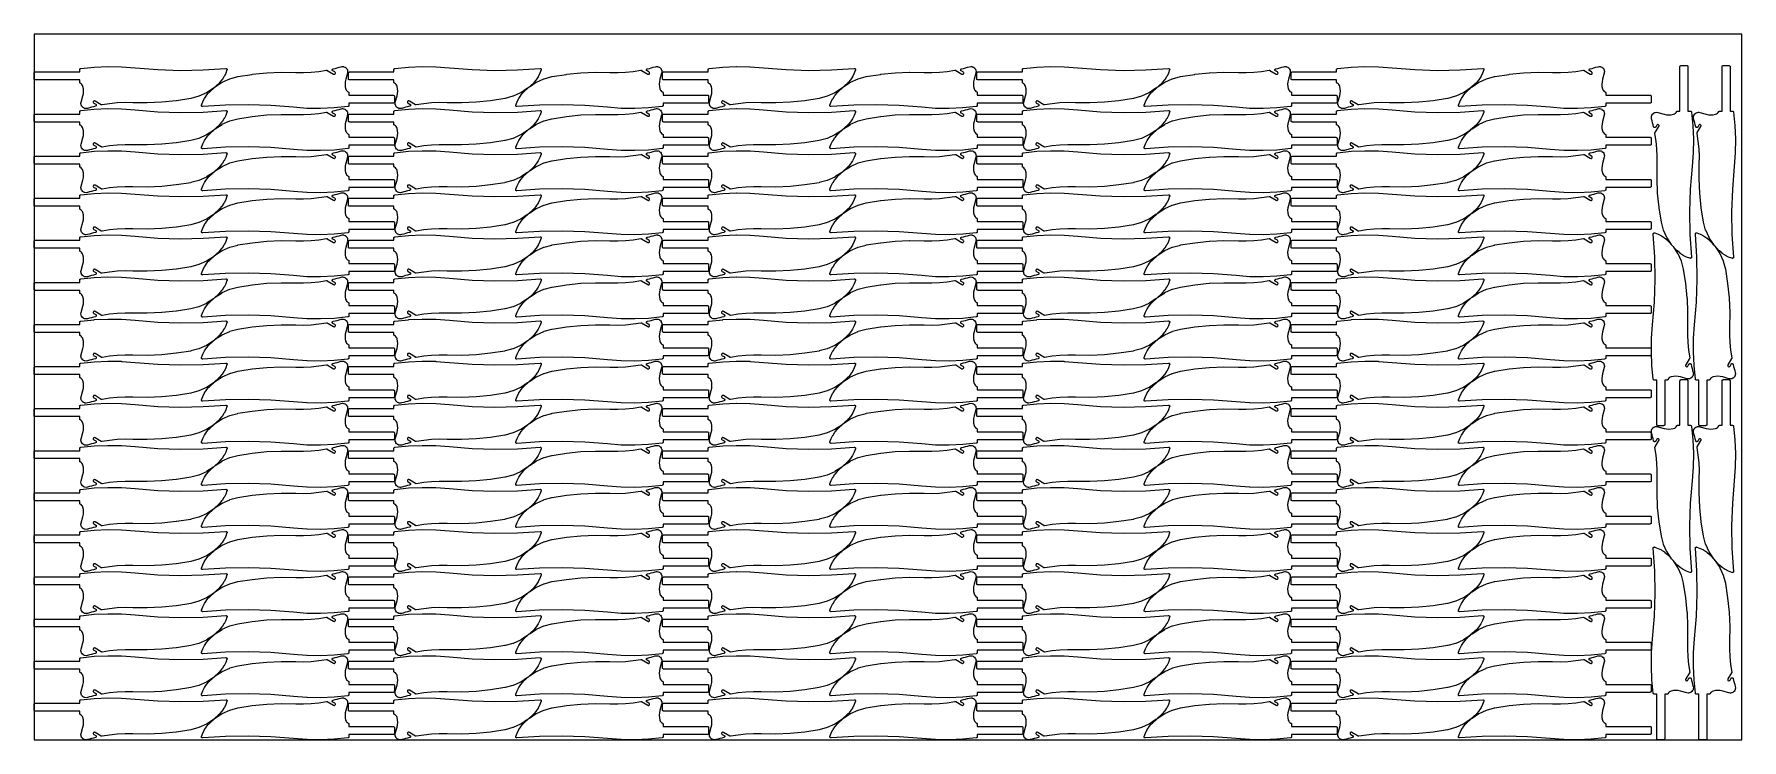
# Model space of a CAD drawing. Header units: metres. Extents: x 0 to 3000, y 0 to 1240.
import ezdxf

# ---------------------------------------------------------------- set-up
doc = ezdxf.new("R2010")
doc.units = ezdxf.units.M

msp = doc.modelspace()

# ---------------------------------------------------------------- linework, layer by layer
at = {"color": 7}
msp.add_lwpolyline([(0, 0), (3000, 0), (3000, 1240), (0, 1240), (0, 0)], close=True, dxfattribs=at)
at = {"color": 1}
for points in [[(93.5, 1109.6), (93.5, 1109.6), (93.5, 1109.5), (91.6, 1109.3), (91.4, 1109.2), (91.3, 1109.2), (91.1, 1109.3), (89.3, 1109.5), (89.1, 1109.5), (88.9, 1109.5), (88.7, 1109.6), (87, 1110.3), (86.9, 1110.3), (86.7, 1110.4), (86.6, 1110.5), (85.1, 1111.7), (84.9, 1111.8), (84.8, 1111.9), (84.7, 1112), (83.5, 1113.5), (83.4, 1113.7), (83.3, 1113.8), (83.3, 1114), (82.6, 1115.7), (82.5, 1115.9), (82.5, 1116), (82.4, 1116.2), (82.2, 1118), (82.2, 1118.2), (82.2, 1118.4), (82.2, 1118.6), (82.5, 1120.4), (82.5, 1120.5), (82.5, 1120.5), (82.5, 1120.6), (82.5, 1120.6), (82.5, 1120.7), (82.5, 1120.7), (85.6, 1131.6), (86.5, 1135.8), (86.8, 1140), (86.5, 1144.2), (85.7, 1148.2), (85, 1150), (84, 1151.5), (82.7, 1152.8), (80.9, 1153.9), (80.9, 1153.9), (80.9, 1153.9), (80.8, 1154), (80.8, 1154), (80.8, 1154), (80.7, 1154.1), (80.7, 1154.1), (80.6, 1154.1), (80.6, 1154.2), (80.6, 1154.2), (80.5, 1154.2), (80.5, 1154.3), (80.5, 1154.3), (80.5, 1154.3), (80.4, 1154.4), (80.4, 1154.4), (80.4, 1154.5), (80.3, 1154.5), (80.3, 1154.5), (80.3, 1154.6), (80.2, 1154.6), (80.2, 1154.7), (80.2, 1154.7), (80.2, 1154.8), (80.2, 1154.8), (80.2, 1154.8), (80.1, 1154.9), (80.1, 1155), (80.1, 1155), (80.1, 1155), (80.1, 1155.1), (80, 1155.2), (80, 1155.2), (80, 1155.2), (80, 1155.3), (80, 1155.3), (80, 1155.4), (80, 1155.4), (80, 1155.5), (80, 1155.5), (80, 1155.6), (80, 1155.6), (80, 1159.6), (2, 1159.6), (1.8, 1159.6), (1.6, 1159.6), (1.4, 1159.7), (1.2, 1159.7), (1.1, 1159.8), (0.9, 1159.9), (0.7, 1160.1), (0.6, 1160.2), (0.5, 1160.3), (0.3, 1160.5), (0.2, 1160.7), (0.2, 1160.8), (0.1, 1161), (0, 1161.2), (0, 1161.4), (0, 1161.6), (0, 1171.6), (0, 1171.8), (0, 1172), (0.1, 1172.2), (0.2, 1172.4), (0.2, 1172.5), (0.3, 1172.7), (0.5, 1172.9), (0.6, 1173), (0.7, 1173.1), (0.9, 1173.3), (1.1, 1173.4), (1.2, 1173.4), (1.4, 1173.5), (1.6, 1173.6), (1.8, 1173.6), (2, 1173.6), (80, 1173.6), (80, 1177.6), (80, 1177.7), (80, 1177.8), (80, 1177.8), (80, 1177.8), (80, 1177.9), (80, 1178), (80, 1178), (80, 1178), (80.1, 1178.1), (80.1, 1178.2), (80.1, 1178.2), (80.1, 1178.2), (80.1, 1178.3), (80.1, 1178.4), (80.2, 1178.4), (80.2, 1178.4), (80.2, 1178.4), (80.2, 1178.5), (80.2, 1178.5), (80.2, 1178.5), (80.3, 1178.6), (80.3, 1178.7), (80.3, 1178.7), (80.3, 1178.7), (80.4, 1178.8), (80.4, 1178.9), (80.5, 1178.9), (80.5, 1178.9), (80.5, 1178.9), (80.6, 1179), (80.6, 1179), (80.6, 1179), (80.7, 1179.1), (80.7, 1179.1), (80.7, 1179.1), (80.7, 1179.1), (80.8, 1179.2), (80.9, 1179.3), (80.9, 1179.3), (80.9, 1179.3), (81, 1179.3), (81, 1179.4), (81.1, 1179.4), (81.1, 1179.4), (81.1, 1179.4), (81.2, 1179.4), (81.2, 1179.4), (81.2, 1179.4), (81.3, 1179.5), (81.4, 1179.5), (81.4, 1179.5), (81.4, 1179.5), (81.5, 1179.5), (81.6, 1179.6), (81.6, 1179.6), (81.6, 1179.6), (81.7, 1179.6), (81.8, 1179.6), (105.6, 1182), (105.7, 1182.1), (129.5, 1183.1), (129.6, 1183.1), (153.5, 1182.7), (153.6, 1182.7), (177.5, 1180.9), (177.5, 1180.9), (177.5, 1180.9), (217.3, 1177.6), (257.1, 1176.4), (296.9, 1177.1), (336.7, 1179.7), (336.8, 1179.7), (336.8, 1179.8), (336.9, 1179.8), (336.9, 1179.8), (337, 1179.7), (337, 1179.7), (337.1, 1179.7), (337.1, 1179.7), (337.2, 1179.7), (337.2, 1179.7), (337.3, 1179.7), (337.3, 1179.7), (337.4, 1179.7), (337.4, 1179.7), (337.4, 1179.7), (337.5, 1179.6), (337.5, 1179.6), (337.6, 1179.6), (337.6, 1179.6), (337.7, 1179.6), (337.7, 1179.6), (337.8, 1179.5), (337.8, 1179.5), (337.9, 1179.5), (337.9, 1179.5), (337.9, 1179.5), (338, 1179.4), (338, 1179.4), (338.1, 1179.4), (338.1, 1179.3), (338.1, 1179.3), (338.2, 1179.3), (338.2, 1179.2), (338.2, 1179.2), (338.3, 1179.2), (338.3, 1179.1), (338.4, 1179.1), (338.4, 1179.1), (338.4, 1179), (338.5, 1179), (338.5, 1178.9), (338.5, 1178.9), (338.5, 1178.9), (338.6, 1178.8), (338.6, 1178.8), (338.6, 1178.8), (338.6, 1178.7), (338.7, 1178.6), (338.7, 1178.6), (338.7, 1178.6), (338.7, 1178.5), (338.7, 1178.5), (338.8, 1178.4), (338.8, 1178.4), (338.8, 1178.3), (338.8, 1178.3), (338.8, 1178.2), (338.8, 1178.2), (338.8, 1178.1), (338.8, 1178.1), (338.8, 1178), (338.9, 1178), (338.9, 1178), (338.9, 1177.9), (338.9, 1177.9), (338.9, 1177.8), (338.9, 1177.8), (338.9, 1177.7), (338.9, 1177.7), (338.9, 1177.6), (338.9, 1177.6), (338.9, 1177.5), (338.8, 1177.5), (338.8, 1177.4), (338.8, 1177.4), (338.8, 1177.3), (338.8, 1177.3), (338.8, 1177.2), (338.8, 1177.2), (338.8, 1177.1), (338.8, 1177.1), (338.7, 1177.1), (336.5, 1171.2), (336.5, 1171), (333.6, 1165.4), (333.5, 1165.2), (330.1, 1159.9), (329.9, 1159.8), (325.9, 1154.9), (325.9, 1154.9), (325.9, 1154.9), (325.8, 1154.8), (325.8, 1154.8), (325.7, 1154.8), (325.7, 1154.7), (315, 1145), (314.9, 1144.9), (314.8, 1144.8), (302.8, 1136.9), (302.7, 1136.8), (302.5, 1136.8), (289.4, 1130.9), (289.3, 1130.8), (289.1, 1130.8), (275.2, 1127), (275.2, 1127), (275.2, 1127), (275.1, 1127), (275, 1126.9), (275, 1126.9), (275, 1126.9), (249.8, 1123), (249.7, 1123), (224.4, 1120.4), (224.3, 1120.4), (198.8, 1119.3), (198.7, 1119.3), (173.3, 1119.5), (173.3, 1119.5), (173.3, 1119.5), (159.7, 1119.7), (146.1, 1119.1), (132.6, 1117.8), (119.2, 1115.7), (119.2, 1115.7), (119.2, 1115.7), (119.1, 1115.7), (119, 1115.7), (119, 1115.7), (119, 1115.7), (118.9, 1115.7), (118.8, 1115.7), (118.8, 1115.7), (118.8, 1115.7), (118.7, 1115.7), (118.6, 1115.7), (118.6, 1115.7), (118.6, 1115.7), (118.5, 1115.7), (118.4, 1115.7), (118.4, 1115.7), (118.4, 1115.7), (118.3, 1115.8), (118.2, 1115.8), (118.2, 1115.8), (118.2, 1115.8), (118.1, 1115.8), (118, 1115.9), (118, 1115.9), (118, 1115.9), (118, 1115.9), (117.9, 1115.9), (117.9, 1115.9), (117.9, 1116), (107.1, 1122.4), (106.1, 1122.8), (105.3, 1122.8), (104.5, 1122.4), (104, 1121.8), (103.7, 1121), (103.7, 1120.2), (104.1, 1119.4), (104.8, 1118.7), (108.1, 1117), (108.1, 1116.9), (108.2, 1116.9), (108.2, 1116.9), (108.2, 1116.9), (108.3, 1116.8), (108.3, 1116.8), (108.4, 1116.8), (108.4, 1116.7), (108.4, 1116.7), (108.5, 1116.7), (108.5, 1116.6), (108.5, 1116.6), (108.6, 1116.6), (108.6, 1116.5), (108.6, 1116.5), (108.7, 1116.5), (108.7, 1116.4), (108.7, 1116.4), (108.8, 1116.3), (108.8, 1116.3), (108.8, 1116.3), (108.8, 1116.2), (108.9, 1116.2), (108.9, 1116.1), (108.9, 1116.1), (108.9, 1116.1), (108.9, 1116), (109, 1116), (109, 1115.9), (109, 1115.9), (109, 1115.8), (109, 1115.8), (109, 1115.7), (109.1, 1115.7), (109.1, 1115.6), (109.1, 1115.6), (109.1, 1115.5), (109.1, 1115.5), (109.1, 1115.4), (109.1, 1115.4), (109.1, 1115.3), (109.1, 1115.3), (109.1, 1115.2), (109.1, 1115.2), (109.1, 1115.1), (109.1, 1115.1), (109.1, 1115), (109.1, 1115), (109.1, 1115), (109.1, 1114.9), (109.1, 1114.9), (109.1, 1114.8), (109.1, 1114.8), (109, 1114.7), (109, 1114.7), (109, 1114.6), (109, 1114.6), (109, 1114.5), (109, 1114.5), (109, 1114.4), (108.9, 1114.4), (108.9, 1114.3), (108.9, 1114.3), (108.9, 1114.3), (108.8, 1114.2), (108.8, 1114.2), (108.8, 1114.1), (108.8, 1114.1), (108.7, 1114), (108.7, 1114), (108.7, 1114), (108.6, 1113.9), (108.6, 1113.9), (108.6, 1113.9), (108.5, 1113.8), (108.5, 1113.8), (108.5, 1113.8), (108.4, 1113.7), (108.4, 1113.7), (108.4, 1113.7), (108.3, 1113.6), (108.3, 1113.6), (108.3, 1113.6), (108.2, 1113.5), (108.2, 1113.5), (108.1, 1113.5), (108.1, 1113.5), (108, 1113.4), (108, 1113.4), (108, 1113.4), (107.9, 1113.4), (107.9, 1113.4), (107.8, 1113.3), (107.8, 1113.3), (107.7, 1113.3), (107.7, 1113.3), (107.6, 1113.3), (107.6, 1113.3), (104.1, 1112.4), (100.6, 1111.5), (97.2, 1110.6), (93.7, 1109.6), (93.7, 1109.6), (93.7, 1109.6), (93.6, 1109.6), (93.5, 1109.6)], [(539.3, 1182.8), (539.4, 1182.8), (539.4, 1182.8), (541.3, 1183.1), (541.4, 1183.1), (541.6, 1183.1), (541.8, 1183.1), (543.6, 1182.9), (543.8, 1182.8), (544, 1182.8), (544.1, 1182.7), (545.8, 1182.1), (546, 1182), (546.2, 1181.9), (546.3, 1181.8), (547.8, 1180.7), (547.9, 1180.6), (548.1, 1180.4), (548.2, 1180.3), (549.3, 1178.8), (549.4, 1178.7), (549.5, 1178.5), (549.6, 1178.3), (550.3, 1176.6), (550.4, 1176.5), (550.4, 1176.3), (550.4, 1176.1), (550.7, 1174.3), (550.7, 1174.1), (550.7, 1173.9), (550.7, 1173.8), (550.4, 1171.9), (550.4, 1171.9), (550.4, 1171.8), (550.4, 1171.8), (550.4, 1171.7), (550.4, 1171.7), (550.3, 1171.6), (547.3, 1160.7), (546.4, 1156.5), (546.1, 1152.3), (546.3, 1148.2), (547.2, 1144.1), (547.9, 1142.3), (548.9, 1140.8), (550.2, 1139.5), (551.9, 1138.4), (552, 1138.4), (552, 1138.4), (552, 1138.4), (552.1, 1138.3), (552.1, 1138.3), (552.1, 1138.3), (552.2, 1138.2), (552.2, 1138.2), (552.3, 1138.2), (552.3, 1138.1), (552.3, 1138.1), (552.4, 1138), (552.4, 1138), (552.4, 1138), (552.5, 1137.9), (552.5, 1137.9), (552.5, 1137.9), (552.5, 1137.8), (552.6, 1137.8), (552.6, 1137.7), (552.6, 1137.7), (552.6, 1137.7), (552.7, 1137.6), (552.7, 1137.5), (552.7, 1137.5), (552.7, 1137.5), (552.7, 1137.4), (552.8, 1137.4), (552.8, 1137.3), (552.8, 1137.3), (552.8, 1137.2), (552.8, 1137.2), (552.8, 1137.1), (552.8, 1137.1), (552.8, 1137.1), (552.9, 1137), (552.9, 1137), (552.9, 1136.9), (552.9, 1136.9), (552.9, 1136.8), (552.9, 1136.8), (552.9, 1136.7), (552.9, 1132.7), (630.9, 1132.7), (631.1, 1132.7), (631.3, 1132.7), (631.5, 1132.6), (631.6, 1132.6), (631.8, 1132.5), (632, 1132.4), (632.1, 1132.3), (632.3, 1132.1), (632.4, 1132), (632.5, 1131.8), (632.6, 1131.7), (632.7, 1131.5), (632.8, 1131.3), (632.8, 1131.1), (632.9, 1130.9), (632.9, 1130.7), (632.9, 1120.7), (632.9, 1120.5), (632.8, 1120.3), (632.8, 1120.2), (632.7, 1120), (632.6, 1119.8), (632.5, 1119.6), (632.4, 1119.5), (632.3, 1119.3), (632.1, 1119.2), (632, 1119.1), (631.8, 1119), (631.6, 1118.9), (631.5, 1118.8), (631.3, 1118.8), (631.1, 1118.7), (630.9, 1118.7), (552.9, 1118.7), (552.9, 1114.7), (552.9, 1114.6), (552.9, 1114.5), (552.9, 1114.5), (552.9, 1114.5), (552.8, 1114.4), (552.8, 1114.4), (552.8, 1114.3), (552.8, 1114.3), (552.8, 1114.3), (552.8, 1114.2), (552.8, 1114.2), (552.8, 1114.2), (552.8, 1114.1), (552.7, 1114), (552.7, 1114), (552.7, 1114), (552.7, 1113.9), (552.6, 1113.8), (552.6, 1113.8), (552.6, 1113.8), (552.6, 1113.7), (552.5, 1113.6), (552.5, 1113.6), (552.5, 1113.6), (552.5, 1113.5), (552.4, 1113.5), (552.4, 1113.5), (552.4, 1113.5), (552.4, 1113.4), (552.3, 1113.3), (552.3, 1113.3), (552.3, 1113.3), (552.2, 1113.3), (552.1, 1113.2), (552.1, 1113.2), (552.1, 1113.2), (552.1, 1113.1), (552, 1113.1), (552, 1113.1), (552, 1113.1), (551.9, 1113), (551.8, 1113), (551.8, 1113), (551.8, 1113), (551.7, 1112.9), (551.6, 1112.9), (551.6, 1112.9), (551.6, 1112.9), (551.5, 1112.9), (551.5, 1112.8), (551.5, 1112.8), (551.5, 1112.8), (551.4, 1112.8), (551.3, 1112.8), (551.3, 1112.8), (551.3, 1112.8), (551.2, 1112.8), (551.1, 1112.7), (527.3, 1110.3), (527.2, 1110.3), (503.3, 1109.2), (503.2, 1109.2), (479.4, 1109.6), (479.2, 1109.6), (455.4, 1111.5), (455.4, 1111.5), (455.4, 1111.5), (415.6, 1114.7), (375.8, 1116), (336, 1115.3), (296.1, 1112.6), (296.1, 1112.6), (296.1, 1112.6), (296, 1112.6), (295.9, 1112.6), (295.9, 1112.6), (295.9, 1112.6), (295.8, 1112.6), (295.7, 1112.6), (295.7, 1112.6), (295.7, 1112.6), (295.6, 1112.6), (295.5, 1112.6), (295.5, 1112.6), (295.5, 1112.6), (295.4, 1112.7), (295.4, 1112.7), (295.3, 1112.7), (295.3, 1112.7), (295.2, 1112.7), (295.2, 1112.8), (295.1, 1112.8), (295.1, 1112.8), (295.1, 1112.8), (295, 1112.8), (295, 1112.9), (294.9, 1112.9), (294.9, 1112.9), (294.8, 1113), (294.8, 1113), (294.8, 1113), (294.7, 1113), (294.7, 1113.1), (294.7, 1113.1), (294.6, 1113.1), (294.6, 1113.2), (294.5, 1113.2), (294.5, 1113.2), (294.5, 1113.3), (294.5, 1113.3), (294.4, 1113.4), (294.4, 1113.4), (294.4, 1113.4), (294.3, 1113.5), (294.3, 1113.5), (294.3, 1113.5), (294.3, 1113.6), (294.2, 1113.6), (294.2, 1113.7), (294.2, 1113.7), (294.2, 1113.8), (294.2, 1113.8), (294.1, 1113.9), (294.1, 1113.9), (294.1, 1113.9), (294.1, 1114), (294.1, 1114.1), (294.1, 1114.1), (294.1, 1114.1), (294, 1114.2), (294, 1114.2), (294, 1114.3), (294, 1114.3), (294, 1114.4), (294, 1114.4), (294, 1114.5), (294, 1114.5), (294, 1114.6), (294, 1114.6), (294, 1114.7), (294, 1114.7), (294, 1114.8), (294, 1114.8), (294, 1114.9), (294, 1114.9), (294, 1115), (294.1, 1115), (294.1, 1115.1), (294.1, 1115.1), (294.1, 1115.2), (294.1, 1115.2), (294.1, 1115.2), (294.1, 1115.3), (296.3, 1121.2), (296.4, 1121.4), (299.3, 1127), (299.4, 1127.1), (302.8, 1132.4), (302.9, 1132.6), (307, 1137.4), (307, 1137.4), (307, 1137.4), (307.1, 1137.5), (307.1, 1137.5), (307.1, 1137.6), (307.2, 1137.6), (317.8, 1147.3), (317.9, 1147.4), (318.1, 1147.5), (330.1, 1155.4), (330.2, 1155.5), (330.4, 1155.6), (343.5, 1161.5), (343.6, 1161.5), (343.7, 1161.6), (357.7, 1165.3), (357.7, 1165.3), (357.7, 1165.3), (357.8, 1165.4), (357.9, 1165.4), (357.9, 1165.4), (357.9, 1165.4), (383.1, 1169.3), (383.2, 1169.4), (408.5, 1171.9), (408.6, 1171.9), (434, 1173.1), (434.1, 1173.1), (459.6, 1172.8), (459.6, 1172.8), (459.6, 1172.8), (473.2, 1172.6), (486.7, 1173.2), (500.2, 1174.6), (513.7, 1176.6), (513.7, 1176.6), (513.7, 1176.6), (513.8, 1176.7), (513.9, 1176.7), (513.9, 1176.7), (513.9, 1176.7), (514, 1176.7), (514.1, 1176.7), (514.1, 1176.7), (514.1, 1176.7), (514.2, 1176.7), (514.3, 1176.6), (514.3, 1176.6), (514.3, 1176.6), (514.4, 1176.6), (514.5, 1176.6), (514.5, 1176.6), (514.5, 1176.6), (514.6, 1176.6), (514.6, 1176.6), (514.6, 1176.6), (514.7, 1176.5), (514.7, 1176.5), (514.8, 1176.5), (514.8, 1176.5), (514.8, 1176.5), (514.9, 1176.4), (515, 1176.4), (515, 1176.4), (515, 1176.4), (525.8, 1169.9), (526.8, 1169.5), (527.6, 1169.6), (528.3, 1169.9), (528.9, 1170.5), (529.2, 1171.4), (529.1, 1172.2), (528.8, 1172.9), (528.1, 1173.6), (524.8, 1175.4), (524.8, 1175.4), (524.7, 1175.4), (524.7, 1175.4), (524.6, 1175.5), (524.6, 1175.5), (524.6, 1175.5), (524.5, 1175.6), (524.5, 1175.6), (524.4, 1175.6), (524.4, 1175.6), (524.4, 1175.7), (524.3, 1175.7), (524.3, 1175.8), (524.3, 1175.8), (524.2, 1175.8), (524.2, 1175.9), (524.2, 1175.9), (524.1, 1175.9), (524.1, 1176), (524.1, 1176), (524.1, 1176.1), (524, 1176.1), (524, 1176.1), (524, 1176.2), (524, 1176.2), (523.9, 1176.3), (523.9, 1176.3), (523.9, 1176.4), (523.9, 1176.4), (523.9, 1176.5), (523.9, 1176.5), (523.8, 1176.6), (523.8, 1176.6), (523.8, 1176.6), (523.8, 1176.7), (523.8, 1176.7), (523.8, 1176.8), (523.8, 1176.8), (523.8, 1176.9), (523.8, 1176.9), (523.8, 1177), (523.8, 1177), (523.8, 1177.1), (523.8, 1177.1), (523.8, 1177.2), (523.8, 1177.2), (523.8, 1177.3), (523.8, 1177.3), (523.8, 1177.4), (523.8, 1177.4), (523.8, 1177.5), (523.8, 1177.5), (523.8, 1177.6), (523.8, 1177.6), (523.8, 1177.7), (523.8, 1177.7), (523.9, 1177.8), (523.9, 1177.8), (523.9, 1177.9), (523.9, 1177.9), (523.9, 1177.9), (524, 1178), (524, 1178), (524, 1178.1), (524, 1178.1), (524.1, 1178.2), (524.1, 1178.2), (524.1, 1178.2), (524.1, 1178.3), (524.2, 1178.3), (524.2, 1178.4), (524.2, 1178.4), (524.3, 1178.4), (524.3, 1178.5), (524.3, 1178.5), (524.4, 1178.5), (524.4, 1178.6), (524.4, 1178.6), (524.5, 1178.6), (524.5, 1178.7), (524.5, 1178.7), (524.6, 1178.7), (524.6, 1178.8), (524.7, 1178.8), (524.7, 1178.8), (524.7, 1178.8), (524.8, 1178.9), (524.8, 1178.9), (524.9, 1178.9), (524.9, 1178.9), (525, 1179), (525, 1179), (525.1, 1179), (525.1, 1179), (525.1, 1179), (525.2, 1179), (525.2, 1179), (525.3, 1179.1), (528.8, 1179.9), (532.2, 1180.8), (535.7, 1181.7), (539.2, 1182.7), (539.2, 1182.7), (539.2, 1182.7), (539.3, 1182.8), (539.3, 1182.8)], [(645.5, 1109.6), (645.5, 1109.6), (645.5, 1109.5), (643.6, 1109.3), (643.4, 1109.2), (643.3, 1109.2), (643.1, 1109.3), (641.3, 1109.5), (641.1, 1109.5), (640.9, 1109.5), (640.7, 1109.6), (639, 1110.3), (638.9, 1110.3), (638.7, 1110.4), (638.6, 1110.5), (637.1, 1111.7), (636.9, 1111.8), (636.8, 1111.9), (636.7, 1112), (635.5, 1113.5), (635.4, 1113.7), (635.3, 1113.8), (635.3, 1114), (634.6, 1115.7), (634.5, 1115.9), (634.5, 1116), (634.4, 1116.2), (634.2, 1118), (634.2, 1118.2), (634.2, 1118.4), (634.2, 1118.6), (634.5, 1120.4), (634.5, 1120.5), (634.5, 1120.5), (634.5, 1120.6), (634.5, 1120.6), (634.5, 1120.7), (634.5, 1120.7), (637.6, 1131.6), (638.5, 1135.8), (638.8, 1140), (638.5, 1144.2), (637.7, 1148.2), (637, 1150), (636, 1151.5), (634.7, 1152.8), (632.9, 1153.9), (632.9, 1153.9), (632.9, 1153.9), (632.8, 1154), (632.8, 1154), (632.8, 1154), (632.7, 1154.1), (632.7, 1154.1), (632.6, 1154.1), (632.6, 1154.2), (632.6, 1154.2), (632.5, 1154.2), (632.5, 1154.3), (632.5, 1154.3), (632.5, 1154.3), (632.4, 1154.4), (632.4, 1154.4), (632.4, 1154.5), (632.3, 1154.5), (632.3, 1154.5), (632.3, 1154.6), (632.2, 1154.6), (632.2, 1154.7), (632.2, 1154.7), (632.2, 1154.8), (632.2, 1154.8), (632.2, 1154.8), (632.1, 1154.9), (632.1, 1155), (632.1, 1155), (632.1, 1155), (632.1, 1155.1), (632, 1155.2), (632, 1155.2), (632, 1155.2), (632, 1155.3), (632, 1155.3), (632, 1155.4), (632, 1155.4), (632, 1155.5), (632, 1155.5), (632, 1155.6), (632, 1155.6), (632, 1159.6), (554, 1159.6), (553.8, 1159.6), (553.6, 1159.6), (553.4, 1159.7), (553.2, 1159.7), (553.1, 1159.8), (552.9, 1159.9), (552.7, 1160.1), (552.6, 1160.2), (552.5, 1160.3), (552.3, 1160.5), (552.2, 1160.7), (552.2, 1160.8), (552.1, 1161), (552, 1161.2), (552, 1161.4), (552, 1161.6), (552, 1171.6), (552, 1171.8), (552, 1172), (552.1, 1172.2), (552.2, 1172.4), (552.2, 1172.5), (552.3, 1172.7), (552.5, 1172.9), (552.6, 1173), (552.7, 1173.1), (552.9, 1173.3), (553.1, 1173.4), (553.2, 1173.4), (553.4, 1173.5), (553.6, 1173.6), (553.8, 1173.6), (554, 1173.6), (632, 1173.6), (632, 1177.6), (632, 1177.7), (632, 1177.8), (632, 1177.8), (632, 1177.8), (632, 1177.9), (632, 1178), (632, 1178), (632, 1178), (632.1, 1178.1), (632.1, 1178.2), (632.1, 1178.2), (632.1, 1178.2), (632.1, 1178.3), (632.1, 1178.4), (632.2, 1178.4), (632.2, 1178.4), (632.2, 1178.4), (632.2, 1178.5), (632.2, 1178.5), (632.2, 1178.5), (632.3, 1178.6), (632.3, 1178.7), (632.3, 1178.7), (632.3, 1178.7), (632.4, 1178.8), (632.4, 1178.9), (632.5, 1178.9), (632.5, 1178.9), (632.5, 1178.9), (632.6, 1179), (632.6, 1179), (632.6, 1179), (632.7, 1179.1), (632.7, 1179.1), (632.7, 1179.1), (632.7, 1179.1), (632.8, 1179.2), (632.9, 1179.3), (632.9, 1179.3), (632.9, 1179.3), (633, 1179.3), (633, 1179.4), (633.1, 1179.4), (633.1, 1179.4), (633.1, 1179.4), (633.2, 1179.4), (633.2, 1179.4), (633.2, 1179.4), (633.3, 1179.5), (633.4, 1179.5), (633.4, 1179.5), (633.4, 1179.5), (633.5, 1179.5), (633.6, 1179.6), (633.6, 1179.6), (633.6, 1179.6), (633.7, 1179.6), (633.8, 1179.6), (657.6, 1182), (657.7, 1182.1), (681.5, 1183.1), (681.6, 1183.1), (705.5, 1182.7), (705.6, 1182.7), (729.5, 1180.9), (729.5, 1180.9), (729.5, 1180.9), (769.3, 1177.6), (809.1, 1176.4), (848.9, 1177.1), (888.7, 1179.7), (888.8, 1179.7), (888.8, 1179.8), (888.9, 1179.8), (888.9, 1179.8), (889, 1179.7), (889, 1179.7), (889.1, 1179.7), (889.1, 1179.7), (889.2, 1179.7), (889.2, 1179.7), (889.3, 1179.7), (889.3, 1179.7), (889.4, 1179.7), (889.4, 1179.7), (889.4, 1179.7), (889.5, 1179.6), (889.5, 1179.6), (889.6, 1179.6), (889.6, 1179.6), (889.7, 1179.6), (889.7, 1179.6), (889.8, 1179.5), (889.8, 1179.5), (889.9, 1179.5), (889.9, 1179.5), (889.9, 1179.5), (890, 1179.4), (890, 1179.4), (890.1, 1179.4), (890.1, 1179.3), (890.1, 1179.3), (890.2, 1179.3), (890.2, 1179.2), (890.2, 1179.2), (890.3, 1179.2), (890.3, 1179.1), (890.4, 1179.1), (890.4, 1179.1), (890.4, 1179), (890.5, 1179), (890.5, 1178.9), (890.5, 1178.9), (890.5, 1178.9), (890.6, 1178.8), (890.6, 1178.8), (890.6, 1178.8), (890.6, 1178.7), (890.7, 1178.6), (890.7, 1178.6), (890.7, 1178.6), (890.7, 1178.5), (890.7, 1178.5), (890.8, 1178.4), (890.8, 1178.4), (890.8, 1178.3), (890.8, 1178.3), (890.8, 1178.2), (890.8, 1178.2), (890.8, 1178.1), (890.8, 1178.1), (890.8, 1178), (890.9, 1178), (890.9, 1178), (890.9, 1177.9), (890.9, 1177.9), (890.9, 1177.8), (890.9, 1177.8), (890.9, 1177.7), (890.9, 1177.7), (890.9, 1177.6), (890.9, 1177.6), (890.9, 1177.5), (890.8, 1177.5), (890.8, 1177.4), (890.8, 1177.4), (890.8, 1177.3), (890.8, 1177.3), (890.8, 1177.2), (890.8, 1177.2), (890.8, 1177.1), (890.8, 1177.1), (890.7, 1177.1), (888.5, 1171.2), (888.5, 1171), (885.6, 1165.4), (885.5, 1165.2), (882.1, 1159.9), (881.9, 1159.8), (877.9, 1154.9), (877.9, 1154.9), (877.9, 1154.9), (877.8, 1154.8), (877.8, 1154.8), (877.7, 1154.8), (877.7, 1154.7), (867, 1145), (866.9, 1144.9), (866.8, 1144.8), (854.8, 1136.9), (854.7, 1136.8), (854.5, 1136.8), (841.4, 1130.9), (841.3, 1130.8), (841.1, 1130.8), (827.2, 1127), (827.2, 1127), (827.2, 1127), (827.1, 1127), (827, 1126.9), (827, 1126.9), (827, 1126.9), (801.8, 1123), (801.7, 1123), (776.4, 1120.4), (776.3, 1120.4), (750.8, 1119.3), (750.7, 1119.3), (725.3, 1119.5), (725.3, 1119.5), (725.3, 1119.5), (711.7, 1119.7), (698.1, 1119.1), (684.6, 1117.8), (671.2, 1115.7), (671.2, 1115.7), (671.2, 1115.7), (671.1, 1115.7), (671, 1115.7), (671, 1115.7), (671, 1115.7), (670.9, 1115.7), (670.8, 1115.7), (670.8, 1115.7), (670.8, 1115.7), (670.7, 1115.7), (670.6, 1115.7), (670.6, 1115.7), (670.6, 1115.7), (670.5, 1115.7), (670.4, 1115.7), (670.4, 1115.7), (670.4, 1115.7), (670.3, 1115.8), (670.2, 1115.8), (670.2, 1115.8), (670.2, 1115.8), (670.1, 1115.8), (670, 1115.9), (670, 1115.9), (670, 1115.9), (670, 1115.9), (669.9, 1115.9), (669.9, 1115.9), (669.9, 1116), (659.1, 1122.4), (658.1, 1122.8), (657.3, 1122.8), (656.5, 1122.4), (656, 1121.8), (655.7, 1121), (655.7, 1120.2), (656.1, 1119.4), (656.8, 1118.7), (660.1, 1117), (660.1, 1116.9), (660.2, 1116.9), (660.2, 1116.9), (660.2, 1116.9), (660.3, 1116.8), (660.3, 1116.8), (660.4, 1116.8), (660.4, 1116.7), (660.4, 1116.7), (660.5, 1116.7), (660.5, 1116.6), (660.5, 1116.6), (660.6, 1116.6), (660.6, 1116.5), (660.6, 1116.5), (660.7, 1116.5), (660.7, 1116.4), (660.7, 1116.4), (660.8, 1116.3), (660.8, 1116.3), (660.8, 1116.3), (660.8, 1116.2), (660.9, 1116.2), (660.9, 1116.1), (660.9, 1116.1), (660.9, 1116.1), (660.9, 1116), (661, 1116), (661, 1115.9), (661, 1115.9), (661, 1115.8), (661, 1115.8), (661, 1115.7), (661.1, 1115.7), (661.1, 1115.6), (661.1, 1115.6), (661.1, 1115.5), (661.1, 1115.5), (661.1, 1115.4), (661.1, 1115.4), (661.1, 1115.3), (661.1, 1115.3), (661.1, 1115.2), (661.1, 1115.2), (661.1, 1115.1), (661.1, 1115.1), (661.1, 1115), (661.1, 1115), (661.1, 1115), (661.1, 1114.9), (661.1, 1114.9), (661.1, 1114.8), (661.1, 1114.8), (661, 1114.7), (661, 1114.7), (661, 1114.6), (661, 1114.6), (661, 1114.5), (661, 1114.5), (661, 1114.4), (660.9, 1114.4), (660.9, 1114.3), (660.9, 1114.3), (660.9, 1114.3), (660.8, 1114.2), (660.8, 1114.2), (660.8, 1114.1), (660.8, 1114.1), (660.7, 1114), (660.7, 1114), (660.7, 1114), (660.6, 1113.9), (660.6, 1113.9), (660.6, 1113.9), (660.5, 1113.8), (660.5, 1113.8), (660.5, 1113.8), (660.4, 1113.7), (660.4, 1113.7), (660.4, 1113.7), (660.3, 1113.6), (660.3, 1113.6), (660.3, 1113.6), (660.2, 1113.5), (660.2, 1113.5), (660.1, 1113.5), (660.1, 1113.5), (660, 1113.4), (660, 1113.4), (660, 1113.4), (659.9, 1113.4), (659.9, 1113.4), (659.8, 1113.3), (659.8, 1113.3), (659.7, 1113.3), (659.7, 1113.3), (659.6, 1113.3), (659.6, 1113.3), (656.1, 1112.4), (652.6, 1111.5), (649.2, 1110.6), (645.7, 1109.6), (645.7, 1109.6), (645.7, 1109.6), (645.6, 1109.6), (645.5, 1109.6)], [(1091.3, 1182.8), (1091.4, 1182.8), (1091.4, 1182.8), (1093.3, 1183.1), (1093.4, 1183.1), (1093.6, 1183.1), (1093.8, 1183.1), (1095.6, 1182.9), (1095.8, 1182.8), (1096, 1182.8), (1096.1, 1182.7), (1097.8, 1182.1), (1098, 1182), (1098.2, 1181.9), (1098.3, 1181.8), (1099.8, 1180.7), (1099.9, 1180.6), (1100.1, 1180.4), (1100.2, 1180.3), (1101.3, 1178.8), (1101.4, 1178.7), (1101.5, 1178.5), (1101.6, 1178.3), (1102.3, 1176.6), (1102.4, 1176.5), (1102.4, 1176.3), (1102.4, 1176.1), (1102.7, 1174.3), (1102.7, 1174.1), (1102.7, 1173.9), (1102.7, 1173.8), (1102.4, 1171.9), (1102.4, 1171.9), (1102.4, 1171.8), (1102.4, 1171.8), (1102.4, 1171.7), (1102.4, 1171.7), (1102.3, 1171.6), (1099.3, 1160.7), (1098.4, 1156.5), (1098.1, 1152.3), (1098.3, 1148.2), (1099.2, 1144.1), (1099.9, 1142.3), (1100.9, 1140.8), (1102.2, 1139.5), (1103.9, 1138.4), (1104, 1138.4), (1104, 1138.4), (1104, 1138.4), (1104.1, 1138.3), (1104.1, 1138.3), (1104.1, 1138.3), (1104.2, 1138.2), (1104.2, 1138.2), (1104.3, 1138.2), (1104.3, 1138.1), (1104.3, 1138.1), (1104.4, 1138), (1104.4, 1138), (1104.4, 1138), (1104.5, 1137.9), (1104.5, 1137.9), (1104.5, 1137.9), (1104.5, 1137.8), (1104.6, 1137.8), (1104.6, 1137.7), (1104.6, 1137.7), (1104.6, 1137.7), (1104.7, 1137.6), (1104.7, 1137.5), (1104.7, 1137.5), (1104.7, 1137.5), (1104.7, 1137.4), (1104.8, 1137.4), (1104.8, 1137.3), (1104.8, 1137.3), (1104.8, 1137.2), (1104.8, 1137.2), (1104.8, 1137.1), (1104.8, 1137.1), (1104.8, 1137.1), (1104.9, 1137), (1104.9, 1137), (1104.9, 1136.9), (1104.9, 1136.9), (1104.9, 1136.8), (1104.9, 1136.8), (1104.9, 1136.7), (1104.9, 1132.7), (1182.9, 1132.7), (1183.1, 1132.7), (1183.3, 1132.7), (1183.5, 1132.6), (1183.6, 1132.6), (1183.8, 1132.5), (1184, 1132.4), (1184.1, 1132.3), (1184.3, 1132.1), (1184.4, 1132), (1184.5, 1131.8), (1184.6, 1131.7), (1184.7, 1131.5), (1184.8, 1131.3), (1184.8, 1131.1), (1184.9, 1130.9), (1184.9, 1130.7), (1184.9, 1120.7), (1184.9, 1120.5), (1184.8, 1120.3), (1184.8, 1120.2), (1184.7, 1120), (1184.6, 1119.8), (1184.5, 1119.6), (1184.4, 1119.5), (1184.3, 1119.3), (1184.1, 1119.2), (1184, 1119.1), (1183.8, 1119), (1183.6, 1118.9), (1183.5, 1118.8), (1183.3, 1118.8), (1183.1, 1118.7), (1182.9, 1118.7), (1104.9, 1118.7), (1104.9, 1114.7), (1104.9, 1114.6), (1104.9, 1114.5), (1104.9, 1114.5), (1104.9, 1114.5), (1104.8, 1114.4), (1104.8, 1114.4), (1104.8, 1114.3), (1104.8, 1114.3), (1104.8, 1114.3), (1104.8, 1114.2), (1104.8, 1114.2), (1104.8, 1114.2), (1104.8, 1114.1), (1104.7, 1114), (1104.7, 1114), (1104.7, 1114), (1104.7, 1113.9), (1104.6, 1113.8), (1104.6, 1113.8), (1104.6, 1113.8), (1104.6, 1113.7), (1104.5, 1113.6), (1104.5, 1113.6), (1104.5, 1113.6), (1104.5, 1113.5), (1104.4, 1113.5), (1104.4, 1113.5), (1104.4, 1113.5), (1104.4, 1113.4), (1104.3, 1113.3), (1104.3, 1113.3), (1104.3, 1113.3), (1104.2, 1113.3), (1104.1, 1113.2), (1104.1, 1113.2), (1104.1, 1113.2), (1104.1, 1113.1), (1104, 1113.1), (1104, 1113.1), (1104, 1113.1), (1103.9, 1113), (1103.8, 1113), (1103.8, 1113), (1103.8, 1113), (1103.7, 1112.9), (1103.6, 1112.9), (1103.6, 1112.9), (1103.6, 1112.9), (1103.5, 1112.9), (1103.5, 1112.8), (1103.5, 1112.8), (1103.5, 1112.8), (1103.4, 1112.8), (1103.3, 1112.8), (1103.3, 1112.8), (1103.3, 1112.8), (1103.2, 1112.8), (1103.1, 1112.7), (1079.3, 1110.3), (1079.2, 1110.3), (1055.3, 1109.2), (1055.2, 1109.2), (1031.4, 1109.6), (1031.2, 1109.6), (1007.4, 1111.5), (1007.4, 1111.5), (1007.4, 1111.5), (967.6, 1114.7), (927.8, 1116), (888, 1115.3), (848.1, 1112.6), (848.1, 1112.6), (848.1, 1112.6), (848, 1112.6), (847.9, 1112.6), (847.9, 1112.6), (847.9, 1112.6), (847.8, 1112.6), (847.7, 1112.6), (847.7, 1112.6), (847.7, 1112.6), (847.6, 1112.6), (847.5, 1112.6), (847.5, 1112.6), (847.5, 1112.6), (847.4, 1112.7), (847.4, 1112.7), (847.3, 1112.7), (847.3, 1112.7), (847.2, 1112.7), (847.2, 1112.8), (847.1, 1112.8), (847.1, 1112.8), (847.1, 1112.8), (847, 1112.8), (847, 1112.9), (846.9, 1112.9), (846.9, 1112.9), (846.8, 1113), (846.8, 1113), (846.8, 1113), (846.7, 1113), (846.7, 1113.1), (846.7, 1113.1), (846.6, 1113.1), (846.6, 1113.2), (846.5, 1113.2), (846.5, 1113.2), (846.5, 1113.3), (846.5, 1113.3), (846.4, 1113.4), (846.4, 1113.4), (846.4, 1113.4), (846.3, 1113.5), (846.3, 1113.5), (846.3, 1113.5), (846.3, 1113.6), (846.2, 1113.6), (846.2, 1113.7), (846.2, 1113.7), (846.2, 1113.8), (846.2, 1113.8), (846.1, 1113.9), (846.1, 1113.9), (846.1, 1113.9), (846.1, 1114), (846.1, 1114.1), (846.1, 1114.1), (846.1, 1114.1), (846, 1114.2), (846, 1114.2), (846, 1114.3), (846, 1114.3), (846, 1114.4), (846, 1114.4), (846, 1114.5), (846, 1114.5), (846, 1114.6), (846, 1114.6), (846, 1114.7), (846, 1114.7), (846, 1114.8), (846, 1114.8), (846, 1114.9), (846, 1114.9), (846, 1115), (846.1, 1115), (846.1, 1115.1), (846.1, 1115.1), (846.1, 1115.2), (846.1, 1115.2), (846.1, 1115.2), (846.1, 1115.3), (848.3, 1121.2), (848.4, 1121.4), (851.3, 1127), (851.4, 1127.1), (854.8, 1132.4), (854.9, 1132.6), (859, 1137.4), (859, 1137.4), (859, 1137.4), (859.1, 1137.5), (859.1, 1137.5), (859.1, 1137.6), (859.2, 1137.6), (869.8, 1147.3), (869.9, 1147.4), (870.1, 1147.5), (882.1, 1155.4), (882.2, 1155.5), (882.4, 1155.6), (895.5, 1161.5), (895.6, 1161.5), (895.7, 1161.6), (909.7, 1165.3), (909.7, 1165.3), (909.7, 1165.3), (909.8, 1165.4), (909.9, 1165.4), (909.9, 1165.4), (909.9, 1165.4), (935.1, 1169.3), (935.2, 1169.4), (960.5, 1171.9), (960.6, 1171.9), (986, 1173.1), (986.1, 1173.1), (1011.6, 1172.8), (1011.6, 1172.8), (1011.6, 1172.8), (1025.2, 1172.6), (1038.7, 1173.2), (1052.2, 1174.6), (1065.7, 1176.6), (1065.7, 1176.6), (1065.7, 1176.6), (1065.8, 1176.7), (1065.9, 1176.7), (1065.9, 1176.7), (1065.9, 1176.7), (1066, 1176.7), (1066.1, 1176.7), (1066.1, 1176.7), (1066.1, 1176.7), (1066.2, 1176.7), (1066.3, 1176.6), (1066.3, 1176.6), (1066.3, 1176.6), (1066.4, 1176.6), (1066.5, 1176.6), (1066.5, 1176.6), (1066.5, 1176.6), (1066.6, 1176.6), (1066.6, 1176.6), (1066.6, 1176.6), (1066.7, 1176.5), (1066.7, 1176.5), (1066.8, 1176.5), (1066.8, 1176.5), (1066.8, 1176.5), (1066.9, 1176.4), (1067, 1176.4), (1067, 1176.4), (1067, 1176.4), (1077.8, 1169.9), (1078.8, 1169.5), (1079.6, 1169.6), (1080.3, 1169.9), (1080.9, 1170.5), (1081.2, 1171.4), (1081.1, 1172.2), (1080.8, 1172.9), (1080.1, 1173.6), (1076.8, 1175.4), (1076.8, 1175.4), (1076.7, 1175.4), (1076.7, 1175.4), (1076.6, 1175.5), (1076.6, 1175.5), (1076.6, 1175.5), (1076.5, 1175.6), (1076.5, 1175.6), (1076.4, 1175.6), (1076.4, 1175.6), (1076.4, 1175.7), (1076.3, 1175.7), (1076.3, 1175.8), (1076.3, 1175.8), (1076.2, 1175.8), (1076.2, 1175.9), (1076.2, 1175.9), (1076.1, 1175.9), (1076.1, 1176), (1076.1, 1176), (1076.1, 1176.1), (1076, 1176.1), (1076, 1176.1), (1076, 1176.2), (1076, 1176.2), (1075.9, 1176.3), (1075.9, 1176.3), (1075.9, 1176.4), (1075.9, 1176.4), (1075.9, 1176.5), (1075.9, 1176.5), (1075.8, 1176.6), (1075.8, 1176.6), (1075.8, 1176.6), (1075.8, 1176.7), (1075.8, 1176.7), (1075.8, 1176.8), (1075.8, 1176.8), (1075.8, 1176.9), (1075.8, 1176.9), (1075.8, 1177), (1075.8, 1177), (1075.8, 1177.1), (1075.8, 1177.1), (1075.8, 1177.2), (1075.8, 1177.2), (1075.8, 1177.3), (1075.8, 1177.3), (1075.8, 1177.4), (1075.8, 1177.4), (1075.8, 1177.5), (1075.8, 1177.5), (1075.8, 1177.6), (1075.8, 1177.6), (1075.8, 1177.7), (1075.8, 1177.7), (1075.9, 1177.8), (1075.9, 1177.8), (1075.9, 1177.9), (1075.9, 1177.9), (1075.9, 1177.9), (1076, 1178), (1076, 1178), (1076, 1178.1), (1076, 1178.1), (1076.1, 1178.2), (1076.1, 1178.2), (1076.1, 1178.2), (1076.1, 1178.3), (1076.2, 1178.3), (1076.2, 1178.4), (1076.2, 1178.4), (1076.3, 1178.4), (1076.3, 1178.5), (1076.3, 1178.5), (1076.4, 1178.5), (1076.4, 1178.6), (1076.4, 1178.6), (1076.5, 1178.6), (1076.5, 1178.7), (1076.5, 1178.7), (1076.6, 1178.7), (1076.6, 1178.8), (1076.7, 1178.8), (1076.7, 1178.8), (1076.7, 1178.8), (1076.8, 1178.9), (1076.8, 1178.9), (1076.9, 1178.9), (1076.9, 1178.9), (1077, 1179), (1077, 1179), (1077.1, 1179), (1077.1, 1179), (1077.1, 1179), (1077.2, 1179), (1077.2, 1179), (1077.3, 1179.1), (1080.8, 1179.9), (1084.2, 1180.8), (1087.7, 1181.7), (1091.2, 1182.7), (1091.2, 1182.7), (1091.2, 1182.7), (1091.3, 1182.8), (1091.3, 1182.8)], [(1197.5, 1109.6), (1197.5, 1109.6), (1197.5, 1109.5), (1195.6, 1109.3), (1195.4, 1109.2), (1195.3, 1109.2), (1195.1, 1109.3), (1193.3, 1109.5), (1193.1, 1109.5), (1192.9, 1109.5), (1192.7, 1109.6), (1191, 1110.3), (1190.9, 1110.3), (1190.7, 1110.4), (1190.6, 1110.5), (1189.1, 1111.7), (1188.9, 1111.8), (1188.8, 1111.9), (1188.7, 1112), (1187.5, 1113.5), (1187.4, 1113.7), (1187.3, 1113.8), (1187.3, 1114), (1186.6, 1115.7), (1186.5, 1115.9), (1186.5, 1116), (1186.4, 1116.2), (1186.2, 1118), (1186.2, 1118.2), (1186.2, 1118.4), (1186.2, 1118.6), (1186.5, 1120.4), (1186.5, 1120.5), (1186.5, 1120.5), (1186.5, 1120.6), (1186.5, 1120.6), (1186.5, 1120.7), (1186.5, 1120.7), (1189.6, 1131.6), (1190.5, 1135.8), (1190.8, 1140), (1190.5, 1144.2), (1189.7, 1148.2), (1189, 1150), (1188, 1151.5), (1186.7, 1152.8), (1184.9, 1153.9), (1184.9, 1153.9), (1184.9, 1153.9), (1184.8, 1154), (1184.8, 1154), (1184.8, 1154), (1184.7, 1154.1), (1184.7, 1154.1), (1184.6, 1154.1), (1184.6, 1154.2), (1184.6, 1154.2), (1184.5, 1154.2), (1184.5, 1154.3), (1184.5, 1154.3), (1184.5, 1154.3), (1184.4, 1154.4), (1184.4, 1154.4), (1184.4, 1154.5), (1184.3, 1154.5), (1184.3, 1154.5), (1184.3, 1154.6), (1184.2, 1154.6), (1184.2, 1154.7), (1184.2, 1154.7), (1184.2, 1154.8), (1184.2, 1154.8), (1184.2, 1154.8), (1184.1, 1154.9), (1184.1, 1155), (1184.1, 1155), (1184.1, 1155), (1184.1, 1155.1), (1184, 1155.2), (1184, 1155.2), (1184, 1155.2), (1184, 1155.3), (1184, 1155.3), (1184, 1155.4), (1184, 1155.4), (1184, 1155.5), (1184, 1155.5), (1184, 1155.6), (1184, 1155.6), (1184, 1159.6), (1106, 1159.6), (1105.8, 1159.6), (1105.6, 1159.6), (1105.4, 1159.7), (1105.2, 1159.7), (1105.1, 1159.8), (1104.9, 1159.9), (1104.7, 1160.1), (1104.6, 1160.2), (1104.5, 1160.3), (1104.3, 1160.5), (1104.2, 1160.7), (1104.2, 1160.8), (1104.1, 1161), (1104, 1161.2), (1104, 1161.4), (1104, 1161.6), (1104, 1171.6), (1104, 1171.8), (1104, 1172), (1104.1, 1172.2), (1104.2, 1172.4), (1104.2, 1172.5), (1104.3, 1172.7), (1104.5, 1172.9), (1104.6, 1173), (1104.7, 1173.1), (1104.9, 1173.3), (1105.1, 1173.4), (1105.2, 1173.4), (1105.4, 1173.5), (1105.6, 1173.6), (1105.8, 1173.6), (1106, 1173.6), (1184, 1173.6), (1184, 1177.6), (1184, 1177.7), (1184, 1177.8), (1184, 1177.8), (1184, 1177.8), (1184, 1177.9), (1184, 1178), (1184, 1178), (1184, 1178), (1184.1, 1178.1), (1184.1, 1178.2), (1184.1, 1178.2), (1184.1, 1178.2), (1184.1, 1178.3), (1184.1, 1178.4), (1184.2, 1178.4), (1184.2, 1178.4), (1184.2, 1178.4), (1184.2, 1178.5), (1184.2, 1178.5), (1184.2, 1178.5), (1184.3, 1178.6), (1184.3, 1178.7), (1184.3, 1178.7), (1184.3, 1178.7), (1184.4, 1178.8), (1184.4, 1178.9), (1184.5, 1178.9), (1184.5, 1178.9), (1184.5, 1178.9), (1184.6, 1179), (1184.6, 1179), (1184.6, 1179), (1184.7, 1179.1), (1184.7, 1179.1), (1184.7, 1179.1), (1184.7, 1179.1), (1184.8, 1179.2), (1184.9, 1179.3), (1184.9, 1179.3), (1184.9, 1179.3), (1185, 1179.3), (1185, 1179.4), (1185.1, 1179.4), (1185.1, 1179.4), (1185.1, 1179.4), (1185.2, 1179.4), (1185.2, 1179.4), (1185.2, 1179.4), (1185.3, 1179.5), (1185.4, 1179.5), (1185.4, 1179.5), (1185.4, 1179.5), (1185.5, 1179.5), (1185.6, 1179.6), (1185.6, 1179.6), (1185.6, 1179.6), (1185.7, 1179.6), (1185.8, 1179.6), (1209.6, 1182), (1209.7, 1182.1), (1233.5, 1183.1), (1233.6, 1183.1), (1257.5, 1182.7), (1257.6, 1182.7), (1281.5, 1180.9), (1281.5, 1180.9), (1281.5, 1180.9), (1321.3, 1177.6), (1361.1, 1176.4), (1400.9, 1177.1), (1440.7, 1179.7), (1440.8, 1179.7), (1440.8, 1179.8), (1440.9, 1179.8), (1440.9, 1179.8), (1441, 1179.7), (1441, 1179.7), (1441.1, 1179.7), (1441.1, 1179.7), (1441.2, 1179.7), (1441.2, 1179.7), (1441.3, 1179.7), (1441.3, 1179.7), (1441.4, 1179.7), (1441.4, 1179.7), (1441.4, 1179.7), (1441.5, 1179.6), (1441.5, 1179.6), (1441.6, 1179.6), (1441.6, 1179.6), (1441.7, 1179.6), (1441.7, 1179.6), (1441.8, 1179.5), (1441.8, 1179.5), (1441.9, 1179.5), (1441.9, 1179.5), (1441.9, 1179.5), (1442, 1179.4), (1442, 1179.4), (1442.1, 1179.4), (1442.1, 1179.3), (1442.1, 1179.3), (1442.2, 1179.3), (1442.2, 1179.2), (1442.2, 1179.2), (1442.3, 1179.2), (1442.3, 1179.1), (1442.4, 1179.1), (1442.4, 1179.1), (1442.4, 1179), (1442.5, 1179), (1442.5, 1178.9), (1442.5, 1178.9), (1442.5, 1178.9), (1442.6, 1178.8), (1442.6, 1178.8), (1442.6, 1178.8), (1442.6, 1178.7), (1442.7, 1178.6), (1442.7, 1178.6), (1442.7, 1178.6), (1442.7, 1178.5), (1442.7, 1178.5), (1442.8, 1178.4), (1442.8, 1178.4), (1442.8, 1178.3), (1442.8, 1178.3), (1442.8, 1178.2), (1442.8, 1178.2), (1442.8, 1178.1), (1442.8, 1178.1), (1442.8, 1178), (1442.9, 1178), (1442.9, 1178), (1442.9, 1177.9), (1442.9, 1177.9), (1442.9, 1177.8), (1442.9, 1177.8), (1442.9, 1177.7), (1442.9, 1177.7), (1442.9, 1177.6), (1442.9, 1177.6), (1442.9, 1177.5), (1442.8, 1177.5), (1442.8, 1177.4), (1442.8, 1177.4), (1442.8, 1177.3), (1442.8, 1177.3), (1442.8, 1177.2), (1442.8, 1177.2), (1442.8, 1177.1), (1442.8, 1177.1), (1442.7, 1177.1), (1440.5, 1171.2), (1440.5, 1171), (1437.6, 1165.4), (1437.5, 1165.2), (1434.1, 1159.9), (1433.9, 1159.8), (1429.9, 1154.9), (1429.9, 1154.9), (1429.9, 1154.9), (1429.8, 1154.8), (1429.8, 1154.8), (1429.7, 1154.8), (1429.7, 1154.7), (1419, 1145), (1418.9, 1144.9), (1418.8, 1144.8), (1406.8, 1136.9), (1406.7, 1136.8), (1406.5, 1136.8), (1393.4, 1130.9), (1393.3, 1130.8), (1393.1, 1130.8), (1379.2, 1127), (1379.2, 1127), (1379.2, 1127), (1379.1, 1127), (1379, 1126.9), (1379, 1126.9), (1379, 1126.9), (1353.8, 1123), (1353.7, 1123), (1328.4, 1120.4), (1328.3, 1120.4), (1302.8, 1119.3), (1302.7, 1119.3), (1277.3, 1119.5), (1277.3, 1119.5), (1277.3, 1119.5), (1263.7, 1119.7), (1250.1, 1119.1), (1236.6, 1117.8), (1223.2, 1115.7), (1223.2, 1115.7), (1223.2, 1115.7), (1223.1, 1115.7), (1223, 1115.7), (1223, 1115.7), (1223, 1115.7), (1222.9, 1115.7), (1222.8, 1115.7), (1222.8, 1115.7), (1222.8, 1115.7), (1222.7, 1115.7), (1222.6, 1115.7), (1222.6, 1115.7), (1222.6, 1115.7), (1222.5, 1115.7), (1222.4, 1115.7), (1222.4, 1115.7), (1222.4, 1115.7), (1222.3, 1115.8), (1222.2, 1115.8), (1222.2, 1115.8), (1222.2, 1115.8), (1222.1, 1115.8), (1222, 1115.9), (1222, 1115.9), (1222, 1115.9), (1222, 1115.9), (1221.9, 1115.9), (1221.9, 1115.9), (1221.9, 1116), (1211.1, 1122.4), (1210.1, 1122.8), (1209.3, 1122.8), (1208.5, 1122.4), (1208, 1121.8), (1207.7, 1121), (1207.7, 1120.2), (1208.1, 1119.4), (1208.8, 1118.7), (1212.1, 1117), (1212.1, 1116.9), (1212.2, 1116.9), (1212.2, 1116.9), (1212.2, 1116.9), (1212.3, 1116.8), (1212.3, 1116.8), (1212.4, 1116.8), (1212.4, 1116.7), (1212.4, 1116.7), (1212.5, 1116.7), (1212.5, 1116.6), (1212.5, 1116.6), (1212.6, 1116.6), (1212.6, 1116.5), (1212.6, 1116.5), (1212.7, 1116.5), (1212.7, 1116.4), (1212.7, 1116.4), (1212.8, 1116.3), (1212.8, 1116.3), (1212.8, 1116.3), (1212.8, 1116.2), (1212.9, 1116.2), (1212.9, 1116.1), (1212.9, 1116.1), (1212.9, 1116.1), (1212.9, 1116), (1213, 1116), (1213, 1115.9), (1213, 1115.9), (1213, 1115.8), (1213, 1115.8), (1213, 1115.7), (1213.1, 1115.7), (1213.1, 1115.6), (1213.1, 1115.6), (1213.1, 1115.5), (1213.1, 1115.5), (1213.1, 1115.4), (1213.1, 1115.4), (1213.1, 1115.3), (1213.1, 1115.3), (1213.1, 1115.2), (1213.1, 1115.2), (1213.1, 1115.1), (1213.1, 1115.1), (1213.1, 1115), (1213.1, 1115), (1213.1, 1115), (1213.1, 1114.9), (1213.1, 1114.9), (1213.1, 1114.8), (1213.1, 1114.8), (1213, 1114.7), (1213, 1114.7), (1213, 1114.6), (1213, 1114.6), (1213, 1114.5), (1213, 1114.5), (1213, 1114.4), (1212.9, 1114.4), (1212.9, 1114.3), (1212.9, 1114.3), (1212.9, 1114.3), (1212.8, 1114.2), (1212.8, 1114.2), (1212.8, 1114.1), (1212.8, 1114.1), (1212.7, 1114), (1212.7, 1114), (1212.7, 1114), (1212.6, 1113.9), (1212.6, 1113.9), (1212.6, 1113.9), (1212.5, 1113.8), (1212.5, 1113.8), (1212.5, 1113.8), (1212.4, 1113.7), (1212.4, 1113.7), (1212.4, 1113.7), (1212.3, 1113.6), (1212.3, 1113.6), (1212.3, 1113.6), (1212.2, 1113.5), (1212.2, 1113.5), (1212.1, 1113.5), (1212.1, 1113.5), (1212, 1113.4), (1212, 1113.4), (1212, 1113.4), (1211.9, 1113.4), (1211.9, 1113.4), (1211.8, 1113.3), (1211.8, 1113.3), (1211.7, 1113.3), (1211.7, 1113.3), (1211.6, 1113.3), (1211.6, 1113.3), (1208.1, 1112.4), (1204.6, 1111.5), (1201.2, 1110.6), (1197.7, 1109.6), (1197.7, 1109.6), (1197.7, 1109.6), (1197.6, 1109.6), (1197.5, 1109.6)], [(1643.3, 1182.8), (1643.4, 1182.8), (1643.4, 1182.8), (1645.3, 1183.1), (1645.4, 1183.1), (1645.6, 1183.1), (1645.8, 1183.1), (1647.6, 1182.9), (1647.8, 1182.8), (1648, 1182.8), (1648.1, 1182.7), (1649.8, 1182.1), (1650, 1182), (1650.2, 1181.9), (1650.3, 1181.8), (1651.8, 1180.7), (1651.9, 1180.6), (1652.1, 1180.4), (1652.2, 1180.3), (1653.3, 1178.8), (1653.4, 1178.7), (1653.5, 1178.5), (1653.6, 1178.3), (1654.3, 1176.6), (1654.4, 1176.5), (1654.4, 1176.3), (1654.4, 1176.1), (1654.7, 1174.3), (1654.7, 1174.1), (1654.7, 1173.9), (1654.7, 1173.8), (1654.4, 1171.9), (1654.4, 1171.9), (1654.4, 1171.8), (1654.4, 1171.8), (1654.4, 1171.7), (1654.4, 1171.7), (1654.3, 1171.6), (1651.3, 1160.7), (1650.4, 1156.5), (1650.1, 1152.3), (1650.3, 1148.2), (1651.2, 1144.1), (1651.9, 1142.3), (1652.9, 1140.8), (1654.2, 1139.5), (1655.9, 1138.4), (1656, 1138.4), (1656, 1138.4), (1656, 1138.4), (1656.1, 1138.3), (1656.1, 1138.3), (1656.1, 1138.3), (1656.2, 1138.2), (1656.2, 1138.2), (1656.3, 1138.2), (1656.3, 1138.1), (1656.3, 1138.1), (1656.4, 1138), (1656.4, 1138), (1656.4, 1138), (1656.5, 1137.9), (1656.5, 1137.9), (1656.5, 1137.9), (1656.5, 1137.8), (1656.6, 1137.8), (1656.6, 1137.7), (1656.6, 1137.7), (1656.6, 1137.7), (1656.7, 1137.6), (1656.7, 1137.5), (1656.7, 1137.5), (1656.7, 1137.5), (1656.7, 1137.4), (1656.8, 1137.4), (1656.8, 1137.3), (1656.8, 1137.3), (1656.8, 1137.2), (1656.8, 1137.2), (1656.8, 1137.1), (1656.8, 1137.1), (1656.8, 1137.1), (1656.9, 1137), (1656.9, 1137), (1656.9, 1136.9), (1656.9, 1136.9), (1656.9, 1136.8), (1656.9, 1136.8), (1656.9, 1136.7), (1656.9, 1132.7), (1734.9, 1132.7), (1735.1, 1132.7), (1735.3, 1132.7), (1735.5, 1132.6), (1735.6, 1132.6), (1735.8, 1132.5), (1736, 1132.4), (1736.1, 1132.3), (1736.3, 1132.1), (1736.4, 1132), (1736.5, 1131.8), (1736.6, 1131.7), (1736.7, 1131.5), (1736.8, 1131.3), (1736.8, 1131.1), (1736.9, 1130.9), (1736.9, 1130.7), (1736.9, 1120.7), (1736.9, 1120.5), (1736.8, 1120.3), (1736.8, 1120.2), (1736.7, 1120), (1736.6, 1119.8), (1736.5, 1119.6), (1736.4, 1119.5), (1736.3, 1119.3), (1736.1, 1119.2), (1736, 1119.1), (1735.8, 1119), (1735.6, 1118.9), (1735.5, 1118.8), (1735.3, 1118.8), (1735.1, 1118.7), (1734.9, 1118.7), (1656.9, 1118.7), (1656.9, 1114.7), (1656.9, 1114.6), (1656.9, 1114.5), (1656.9, 1114.5), (1656.9, 1114.5), (1656.8, 1114.4), (1656.8, 1114.4), (1656.8, 1114.3), (1656.8, 1114.3), (1656.8, 1114.3), (1656.8, 1114.2), (1656.8, 1114.2), (1656.8, 1114.2), (1656.8, 1114.1), (1656.7, 1114), (1656.7, 1114), (1656.7, 1114), (1656.7, 1113.9), (1656.6, 1113.8), (1656.6, 1113.8), (1656.6, 1113.8), (1656.6, 1113.7), (1656.5, 1113.6), (1656.5, 1113.6), (1656.5, 1113.6), (1656.5, 1113.5), (1656.4, 1113.5), (1656.4, 1113.5), (1656.4, 1113.5), (1656.4, 1113.4), (1656.3, 1113.3), (1656.3, 1113.3), (1656.3, 1113.3), (1656.2, 1113.3), (1656.1, 1113.2), (1656.1, 1113.2), (1656.1, 1113.2), (1656.1, 1113.1), (1656, 1113.1), (1656, 1113.1), (1656, 1113.1), (1655.9, 1113), (1655.8, 1113), (1655.8, 1113), (1655.8, 1113), (1655.7, 1112.9), (1655.6, 1112.9), (1655.6, 1112.9), (1655.6, 1112.9), (1655.5, 1112.9), (1655.5, 1112.8), (1655.5, 1112.8), (1655.5, 1112.8), (1655.4, 1112.8), (1655.3, 1112.8), (1655.3, 1112.8), (1655.3, 1112.8), (1655.2, 1112.8), (1655.1, 1112.7), (1631.3, 1110.3), (1631.2, 1110.3), (1607.3, 1109.2), (1607.2, 1109.2), (1583.4, 1109.6), (1583.2, 1109.6), (1559.4, 1111.5), (1559.4, 1111.5), (1559.4, 1111.5), (1519.6, 1114.7), (1479.8, 1116), (1440, 1115.3), (1400.1, 1112.6), (1400.1, 1112.6), (1400.1, 1112.6), (1400, 1112.6), (1399.9, 1112.6), (1399.9, 1112.6), (1399.9, 1112.6), (1399.8, 1112.6), (1399.7, 1112.6), (1399.7, 1112.6), (1399.7, 1112.6), (1399.6, 1112.6), (1399.5, 1112.6), (1399.5, 1112.6), (1399.5, 1112.6), (1399.4, 1112.7), (1399.4, 1112.7), (1399.3, 1112.7), (1399.3, 1112.7), (1399.2, 1112.7), (1399.2, 1112.8), (1399.1, 1112.8), (1399.1, 1112.8), (1399.1, 1112.8), (1399, 1112.8), (1399, 1112.9), (1398.9, 1112.9), (1398.9, 1112.9), (1398.8, 1113), (1398.8, 1113), (1398.8, 1113), (1398.7, 1113), (1398.7, 1113.1), (1398.7, 1113.1), (1398.6, 1113.1), (1398.6, 1113.2), (1398.5, 1113.2), (1398.5, 1113.2), (1398.5, 1113.3), (1398.5, 1113.3), (1398.4, 1113.4), (1398.4, 1113.4), (1398.4, 1113.4), (1398.3, 1113.5), (1398.3, 1113.5), (1398.3, 1113.5), (1398.3, 1113.6), (1398.2, 1113.6), (1398.2, 1113.7), (1398.2, 1113.7), (1398.2, 1113.8), (1398.2, 1113.8), (1398.1, 1113.9), (1398.1, 1113.9), (1398.1, 1113.9), (1398.1, 1114), (1398.1, 1114.1), (1398.1, 1114.1), (1398.1, 1114.1), (1398, 1114.2), (1398, 1114.2), (1398, 1114.3), (1398, 1114.3), (1398, 1114.4), (1398, 1114.4), (1398, 1114.5), (1398, 1114.5), (1398, 1114.6), (1398, 1114.6), (1398, 1114.7), (1398, 1114.7), (1398, 1114.8), (1398, 1114.8), (1398, 1114.9), (1398, 1114.9), (1398, 1115), (1398.1, 1115), (1398.1, 1115.1), (1398.1, 1115.1), (1398.1, 1115.2), (1398.1, 1115.2), (1398.1, 1115.2), (1398.1, 1115.3), (1400.3, 1121.2), (1400.4, 1121.4), (1403.3, 1127), (1403.4, 1127.1), (1406.8, 1132.4), (1406.9, 1132.6), (1411, 1137.4), (1411, 1137.4), (1411, 1137.4), (1411.1, 1137.5), (1411.1, 1137.5), (1411.1, 1137.6), (1411.2, 1137.6), (1421.8, 1147.3), (1421.9, 1147.4), (1422.1, 1147.5), (1434.1, 1155.4), (1434.2, 1155.5), (1434.4, 1155.6), (1447.5, 1161.5), (1447.6, 1161.5), (1447.7, 1161.6), (1461.7, 1165.3), (1461.7, 1165.3), (1461.7, 1165.3), (1461.8, 1165.4), (1461.9, 1165.4), (1461.9, 1165.4), (1461.9, 1165.4), (1487.1, 1169.3), (1487.2, 1169.4), (1512.5, 1171.9), (1512.6, 1171.9), (1538, 1173.1), (1538.1, 1173.1), (1563.6, 1172.8), (1563.6, 1172.8), (1563.6, 1172.8), (1577.2, 1172.6), (1590.7, 1173.2), (1604.2, 1174.6), (1617.7, 1176.6), (1617.7, 1176.6), (1617.7, 1176.6), (1617.8, 1176.7), (1617.9, 1176.7), (1617.9, 1176.7), (1617.9, 1176.7), (1618, 1176.7), (1618.1, 1176.7), (1618.1, 1176.7), (1618.1, 1176.7), (1618.2, 1176.7), (1618.3, 1176.6), (1618.3, 1176.6), (1618.3, 1176.6), (1618.4, 1176.6), (1618.5, 1176.6), (1618.5, 1176.6), (1618.5, 1176.6), (1618.6, 1176.6), (1618.6, 1176.6), (1618.6, 1176.6), (1618.7, 1176.5), (1618.7, 1176.5), (1618.8, 1176.5), (1618.8, 1176.5), (1618.8, 1176.5), (1618.9, 1176.4), (1619, 1176.4), (1619, 1176.4), (1619, 1176.4), (1629.8, 1169.9), (1630.8, 1169.5), (1631.6, 1169.6), (1632.3, 1169.9), (1632.9, 1170.5), (1633.2, 1171.4), (1633.1, 1172.2), (1632.8, 1172.9), (1632.1, 1173.6), (1628.8, 1175.4), (1628.8, 1175.4), (1628.7, 1175.4), (1628.7, 1175.4), (1628.6, 1175.5), (1628.6, 1175.5), (1628.6, 1175.5), (1628.5, 1175.6), (1628.5, 1175.6), (1628.4, 1175.6), (1628.4, 1175.6), (1628.4, 1175.7), (1628.3, 1175.7), (1628.3, 1175.8), (1628.3, 1175.8), (1628.2, 1175.8), (1628.2, 1175.9), (1628.2, 1175.9), (1628.1, 1175.9), (1628.1, 1176), (1628.1, 1176), (1628.1, 1176.1), (1628, 1176.1), (1628, 1176.1), (1628, 1176.2), (1628, 1176.2), (1627.9, 1176.3), (1627.9, 1176.3), (1627.9, 1176.4), (1627.9, 1176.4), (1627.9, 1176.5), (1627.9, 1176.5), (1627.8, 1176.6), (1627.8, 1176.6), (1627.8, 1176.6), (1627.8, 1176.7), (1627.8, 1176.7), (1627.8, 1176.8), (1627.8, 1176.8), (1627.8, 1176.9), (1627.8, 1176.9), (1627.8, 1177), (1627.8, 1177), (1627.8, 1177.1), (1627.8, 1177.1), (1627.8, 1177.2), (1627.8, 1177.2), (1627.8, 1177.3), (1627.8, 1177.3), (1627.8, 1177.4), (1627.8, 1177.4), (1627.8, 1177.5), (1627.8, 1177.5), (1627.8, 1177.6), (1627.8, 1177.6), (1627.8, 1177.7), (1627.8, 1177.7), (1627.9, 1177.8), (1627.9, 1177.8), (1627.9, 1177.9), (1627.9, 1177.9), (1627.9, 1177.9), (1628, 1178), (1628, 1178), (1628, 1178.1), (1628, 1178.1), (1628.1, 1178.2), (1628.1, 1178.2), (1628.1, 1178.2), (1628.1, 1178.3), (1628.2, 1178.3), (1628.2, 1178.4), (1628.2, 1178.4), (1628.3, 1178.4), (1628.3, 1178.5), (1628.3, 1178.5), (1628.4, 1178.5), (1628.4, 1178.6), (1628.4, 1178.6), (1628.5, 1178.6), (1628.5, 1178.7), (1628.5, 1178.7), (1628.6, 1178.7), (1628.6, 1178.8), (1628.7, 1178.8), (1628.7, 1178.8), (1628.7, 1178.8), (1628.8, 1178.9), (1628.8, 1178.9), (1628.9, 1178.9), (1628.9, 1178.9), (1629, 1179), (1629, 1179), (1629.1, 1179), (1629.1, 1179), (1629.1, 1179), (1629.2, 1179), (1629.2, 1179), (1629.3, 1179.1), (1632.8, 1179.9), (1636.2, 1180.8), (1639.7, 1181.7), (1643.2, 1182.7), (1643.2, 1182.7), (1643.2, 1182.7), (1643.3, 1182.8), (1643.3, 1182.8)], [(1749.5, 1109.6), (1749.5, 1109.6), (1749.5, 1109.5), (1747.6, 1109.3), (1747.4, 1109.2), (1747.3, 1109.2), (1747.1, 1109.3), (1745.3, 1109.5), (1745.1, 1109.5), (1744.9, 1109.5), (1744.7, 1109.6), (1743, 1110.3), (1742.9, 1110.3), (1742.7, 1110.4), (1742.6, 1110.5), (1741.1, 1111.7), (1740.9, 1111.8), (1740.8, 1111.9), (1740.7, 1112), (1739.5, 1113.5), (1739.4, 1113.7), (1739.3, 1113.8), (1739.3, 1114), (1738.6, 1115.7), (1738.5, 1115.9), (1738.5, 1116), (1738.4, 1116.2), (1738.2, 1118), (1738.2, 1118.2), (1738.2, 1118.4), (1738.2, 1118.6), (1738.5, 1120.4), (1738.5, 1120.5), (1738.5, 1120.5), (1738.5, 1120.6), (1738.5, 1120.6), (1738.5, 1120.7), (1738.5, 1120.7), (1741.6, 1131.6), (1742.5, 1135.8), (1742.8, 1140), (1742.5, 1144.2), (1741.7, 1148.2), (1741, 1150), (1740, 1151.5), (1738.7, 1152.8), (1736.9, 1153.9), (1736.9, 1153.9), (1736.9, 1153.9), (1736.8, 1154), (1736.8, 1154), (1736.8, 1154), (1736.7, 1154.1), (1736.7, 1154.1), (1736.6, 1154.1), (1736.6, 1154.2), (1736.6, 1154.2), (1736.5, 1154.2), (1736.5, 1154.3), (1736.5, 1154.3), (1736.5, 1154.3), (1736.4, 1154.4), (1736.4, 1154.4), (1736.4, 1154.5), (1736.3, 1154.5), (1736.3, 1154.5), (1736.3, 1154.6), (1736.2, 1154.6), (1736.2, 1154.7), (1736.2, 1154.7), (1736.2, 1154.8), (1736.2, 1154.8), (1736.2, 1154.8), (1736.1, 1154.9), (1736.1, 1155), (1736.1, 1155), (1736.1, 1155), (1736.1, 1155.1), (1736, 1155.2), (1736, 1155.2), (1736, 1155.2), (1736, 1155.3), (1736, 1155.3), (1736, 1155.4), (1736, 1155.4), (1736, 1155.5), (1736, 1155.5), (1736, 1155.6), (1736, 1155.6), (1736, 1159.6), (1658, 1159.6), (1657.8, 1159.6), (1657.6, 1159.6), (1657.4, 1159.7), (1657.2, 1159.7), (1657.1, 1159.8), (1656.9, 1159.9), (1656.7, 1160.1), (1656.6, 1160.2), (1656.5, 1160.3), (1656.3, 1160.5), (1656.2, 1160.7), (1656.2, 1160.8), (1656.1, 1161), (1656, 1161.2), (1656, 1161.4), (1656, 1161.6), (1656, 1171.6), (1656, 1171.8), (1656, 1172), (1656.1, 1172.2), (1656.2, 1172.4), (1656.2, 1172.5), (1656.3, 1172.7), (1656.5, 1172.9), (1656.6, 1173), (1656.7, 1173.1), (1656.9, 1173.3), (1657.1, 1173.4), (1657.2, 1173.4), (1657.4, 1173.5), (1657.6, 1173.6), (1657.8, 1173.6), (1658, 1173.6), (1736, 1173.6), (1736, 1177.6), (1736, 1177.7), (1736, 1177.8), (1736, 1177.8), (1736, 1177.8), (1736, 1177.9), (1736, 1178), (1736, 1178), (1736, 1178), (1736.1, 1178.1), (1736.1, 1178.2), (1736.1, 1178.2), (1736.1, 1178.2), (1736.1, 1178.3), (1736.1, 1178.4), (1736.2, 1178.4), (1736.2, 1178.4), (1736.2, 1178.4), (1736.2, 1178.5), (1736.2, 1178.5), (1736.2, 1178.5), (1736.3, 1178.6), (1736.3, 1178.7), (1736.3, 1178.7), (1736.3, 1178.7), (1736.4, 1178.8), (1736.4, 1178.9), (1736.5, 1178.9), (1736.5, 1178.9), (1736.5, 1178.9), (1736.6, 1179), (1736.6, 1179), (1736.6, 1179), (1736.7, 1179.1), (1736.7, 1179.1), (1736.7, 1179.1), (1736.7, 1179.1), (1736.8, 1179.2), (1736.9, 1179.3), (1736.9, 1179.3), (1736.9, 1179.3), (1737, 1179.3), (1737, 1179.4), (1737.1, 1179.4), (1737.1, 1179.4), (1737.1, 1179.4), (1737.2, 1179.4), (1737.2, 1179.4), (1737.2, 1179.4), (1737.3, 1179.5), (1737.4, 1179.5), (1737.4, 1179.5), (1737.4, 1179.5), (1737.5, 1179.5), (1737.6, 1179.6), (1737.6, 1179.6), (1737.6, 1179.6), (1737.7, 1179.6), (1737.8, 1179.6), (1761.6, 1182), (1761.7, 1182.1), (1785.5, 1183.1), (1785.6, 1183.1), (1809.5, 1182.7), (1809.6, 1182.7), (1833.5, 1180.9), (1833.5, 1180.9), (1833.5, 1180.9), (1873.3, 1177.6), (1913.1, 1176.4), (1952.9, 1177.1), (1992.7, 1179.7), (1992.8, 1179.7), (1992.8, 1179.8), (1992.9, 1179.8), (1992.9, 1179.8), (1993, 1179.7), (1993, 1179.7), (1993.1, 1179.7), (1993.1, 1179.7), (1993.2, 1179.7), (1993.2, 1179.7), (1993.3, 1179.7), (1993.3, 1179.7), (1993.4, 1179.7), (1993.4, 1179.7), (1993.4, 1179.7), (1993.5, 1179.6), (1993.5, 1179.6), (1993.6, 1179.6), (1993.6, 1179.6), (1993.7, 1179.6), (1993.7, 1179.6), (1993.8, 1179.5), (1993.8, 1179.5), (1993.9, 1179.5), (1993.9, 1179.5), (1993.9, 1179.5), (1994, 1179.4), (1994, 1179.4), (1994.1, 1179.4), (1994.1, 1179.3), (1994.1, 1179.3), (1994.2, 1179.3), (1994.2, 1179.2), (1994.2, 1179.2), (1994.3, 1179.2), (1994.3, 1179.1), (1994.4, 1179.1), (1994.4, 1179.1), (1994.4, 1179), (1994.5, 1179), (1994.5, 1178.9), (1994.5, 1178.9), (1994.5, 1178.9), (1994.6, 1178.8), (1994.6, 1178.8), (1994.6, 1178.8), (1994.6, 1178.7), (1994.7, 1178.6), (1994.7, 1178.6), (1994.7, 1178.6), (1994.7, 1178.5), (1994.7, 1178.5), (1994.8, 1178.4), (1994.8, 1178.4), (1994.8, 1178.3), (1994.8, 1178.3), (1994.8, 1178.2), (1994.8, 1178.2), (1994.8, 1178.1), (1994.8, 1178.1), (1994.8, 1178), (1994.9, 1178), (1994.9, 1178), (1994.9, 1177.9), (1994.9, 1177.9), (1994.9, 1177.8), (1994.9, 1177.8), (1994.9, 1177.7), (1994.9, 1177.7), (1994.9, 1177.6), (1994.9, 1177.6), (1994.9, 1177.5), (1994.8, 1177.5), (1994.8, 1177.4), (1994.8, 1177.4), (1994.8, 1177.3), (1994.8, 1177.3), (1994.8, 1177.2), (1994.8, 1177.2), (1994.8, 1177.1), (1994.8, 1177.1), (1994.7, 1177.1), (1992.5, 1171.2), (1992.5, 1171), (1989.6, 1165.4), (1989.5, 1165.2), (1986.1, 1159.9), (1985.9, 1159.8), (1981.9, 1154.9), (1981.9, 1154.9), (1981.9, 1154.9), (1981.8, 1154.8), (1981.8, 1154.8), (1981.7, 1154.8), (1981.7, 1154.7), (1971, 1145), (1970.9, 1144.9), (1970.8, 1144.8), (1958.8, 1136.9), (1958.7, 1136.8), (1958.5, 1136.8), (1945.4, 1130.9), (1945.3, 1130.8), (1945.1, 1130.8), (1931.2, 1127), (1931.2, 1127), (1931.2, 1127), (1931.1, 1127), (1931, 1126.9), (1931, 1126.9), (1931, 1126.9), (1905.8, 1123), (1905.7, 1123), (1880.4, 1120.4), (1880.3, 1120.4), (1854.8, 1119.3), (1854.7, 1119.3), (1829.3, 1119.5), (1829.3, 1119.5), (1829.3, 1119.5), (1815.7, 1119.7), (1802.1, 1119.1), (1788.6, 1117.8), (1775.2, 1115.7), (1775.2, 1115.7), (1775.2, 1115.7), (1775.1, 1115.7), (1775, 1115.7), (1775, 1115.7), (1775, 1115.7), (1774.9, 1115.7), (1774.8, 1115.7), (1774.8, 1115.7), (1774.8, 1115.7), (1774.7, 1115.7), (1774.6, 1115.7), (1774.6, 1115.7), (1774.6, 1115.7), (1774.5, 1115.7), (1774.4, 1115.7), (1774.4, 1115.7), (1774.4, 1115.7), (1774.3, 1115.8), (1774.2, 1115.8), (1774.2, 1115.8), (1774.2, 1115.8), (1774.1, 1115.8), (1774, 1115.9), (1774, 1115.9), (1774, 1115.9), (1774, 1115.9), (1773.9, 1115.9), (1773.9, 1115.9), (1773.9, 1116), (1763.1, 1122.4), (1762.1, 1122.8), (1761.3, 1122.8), (1760.5, 1122.4), (1760, 1121.8), (1759.7, 1121), (1759.7, 1120.2), (1760.1, 1119.4), (1760.8, 1118.7), (1764.1, 1117), (1764.1, 1116.9), (1764.2, 1116.9), (1764.2, 1116.9), (1764.2, 1116.9), (1764.3, 1116.8), (1764.3, 1116.8), (1764.4, 1116.8), (1764.4, 1116.7), (1764.4, 1116.7), (1764.5, 1116.7), (1764.5, 1116.6), (1764.5, 1116.6), (1764.6, 1116.6), (1764.6, 1116.5), (1764.6, 1116.5), (1764.7, 1116.5), (1764.7, 1116.4), (1764.7, 1116.4), (1764.8, 1116.3), (1764.8, 1116.3), (1764.8, 1116.3), (1764.8, 1116.2), (1764.9, 1116.2), (1764.9, 1116.1), (1764.9, 1116.1), (1764.9, 1116.1), (1764.9, 1116), (1765, 1116), (1765, 1115.9), (1765, 1115.9), (1765, 1115.8), (1765, 1115.8), (1765, 1115.7), (1765.1, 1115.7), (1765.1, 1115.6), (1765.1, 1115.6), (1765.1, 1115.5), (1765.1, 1115.5), (1765.1, 1115.4), (1765.1, 1115.4), (1765.1, 1115.3), (1765.1, 1115.3), (1765.1, 1115.2), (1765.1, 1115.2), (1765.1, 1115.1), (1765.1, 1115.1), (1765.1, 1115), (1765.1, 1115), (1765.1, 1115), (1765.1, 1114.9), (1765.1, 1114.9), (1765.1, 1114.8), (1765.1, 1114.8), (1765, 1114.7), (1765, 1114.7), (1765, 1114.6), (1765, 1114.6), (1765, 1114.5), (1765, 1114.5), (1765, 1114.4), (1764.9, 1114.4), (1764.9, 1114.3), (1764.9, 1114.3), (1764.9, 1114.3), (1764.8, 1114.2), (1764.8, 1114.2), (1764.8, 1114.1), (1764.8, 1114.1), (1764.7, 1114), (1764.7, 1114), (1764.7, 1114), (1764.6, 1113.9), (1764.6, 1113.9), (1764.6, 1113.9), (1764.5, 1113.8), (1764.5, 1113.8), (1764.5, 1113.8), (1764.4, 1113.7), (1764.4, 1113.7), (1764.4, 1113.7), (1764.3, 1113.6), (1764.3, 1113.6), (1764.3, 1113.6), (1764.2, 1113.5), (1764.2, 1113.5), (1764.1, 1113.5), (1764.1, 1113.5), (1764, 1113.4), (1764, 1113.4), (1764, 1113.4), (1763.9, 1113.4), (1763.9, 1113.4), (1763.8, 1113.3), (1763.8, 1113.3), (1763.7, 1113.3), (1763.7, 1113.3), (1763.6, 1113.3), (1763.6, 1113.3), (1760.1, 1112.4), (1756.6, 1111.5), (1753.2, 1110.6), (1749.7, 1109.6), (1749.7, 1109.6), (1749.7, 1109.6), (1749.6, 1109.6), (1749.5, 1109.6)], [(2195.3, 1182.8), (2195.4, 1182.8), (2195.4, 1182.8), (2197.3, 1183.1), (2197.4, 1183.1), (2197.6, 1183.1), (2197.8, 1183.1), (2199.6, 1182.9), (2199.8, 1182.8), (2200, 1182.8), (2200.1, 1182.7), (2201.8, 1182.1), (2202, 1182), (2202.2, 1181.9), (2202.3, 1181.8), (2203.8, 1180.7), (2203.9, 1180.6), (2204.1, 1180.4), (2204.2, 1180.3), (2205.3, 1178.8), (2205.4, 1178.7), (2205.5, 1178.5), (2205.6, 1178.3), (2206.3, 1176.6), (2206.4, 1176.5), (2206.4, 1176.3), (2206.4, 1176.1), (2206.7, 1174.3), (2206.7, 1174.1), (2206.7, 1173.9), (2206.7, 1173.8), (2206.4, 1171.9), (2206.4, 1171.9), (2206.4, 1171.8), (2206.4, 1171.8), (2206.4, 1171.7), (2206.4, 1171.7), (2206.3, 1171.6), (2203.3, 1160.7), (2202.4, 1156.5), (2202.1, 1152.3), (2202.3, 1148.2), (2203.2, 1144.1), (2203.9, 1142.3), (2204.9, 1140.8), (2206.2, 1139.5), (2207.9, 1138.4), (2208, 1138.4), (2208, 1138.4), (2208, 1138.4), (2208.1, 1138.3), (2208.1, 1138.3), (2208.1, 1138.3), (2208.2, 1138.2), (2208.2, 1138.2), (2208.3, 1138.2), (2208.3, 1138.1), (2208.3, 1138.1), (2208.4, 1138), (2208.4, 1138), (2208.4, 1138), (2208.5, 1137.9), (2208.5, 1137.9), (2208.5, 1137.9), (2208.5, 1137.8), (2208.6, 1137.8), (2208.6, 1137.7), (2208.6, 1137.7), (2208.6, 1137.7), (2208.7, 1137.6), (2208.7, 1137.5), (2208.7, 1137.5), (2208.7, 1137.5), (2208.7, 1137.4), (2208.8, 1137.4), (2208.8, 1137.3), (2208.8, 1137.3), (2208.8, 1137.2), (2208.8, 1137.2), (2208.8, 1137.1), (2208.8, 1137.1), (2208.8, 1137.1), (2208.9, 1137), (2208.9, 1137), (2208.9, 1136.9), (2208.9, 1136.9), (2208.9, 1136.8), (2208.9, 1136.8), (2208.9, 1136.7), (2208.9, 1132.7), (2286.9, 1132.7), (2287.1, 1132.7), (2287.3, 1132.7), (2287.5, 1132.6), (2287.6, 1132.6), (2287.8, 1132.5), (2288, 1132.4), (2288.1, 1132.3), (2288.3, 1132.1), (2288.4, 1132), (2288.5, 1131.8), (2288.6, 1131.7), (2288.7, 1131.5), (2288.8, 1131.3), (2288.8, 1131.1), (2288.9, 1130.9), (2288.9, 1130.7), (2288.9, 1120.7), (2288.9, 1120.5), (2288.8, 1120.3), (2288.8, 1120.2), (2288.7, 1120), (2288.6, 1119.8), (2288.5, 1119.6), (2288.4, 1119.5), (2288.3, 1119.3), (2288.1, 1119.2), (2288, 1119.1), (2287.8, 1119), (2287.6, 1118.9), (2287.5, 1118.8), (2287.3, 1118.8), (2287.1, 1118.7), (2286.9, 1118.7), (2208.9, 1118.7), (2208.9, 1114.7), (2208.9, 1114.6), (2208.9, 1114.5), (2208.9, 1114.5), (2208.9, 1114.5), (2208.8, 1114.4), (2208.8, 1114.4), (2208.8, 1114.3), (2208.8, 1114.3), (2208.8, 1114.3), (2208.8, 1114.2), (2208.8, 1114.2), (2208.8, 1114.2), (2208.8, 1114.1), (2208.7, 1114), (2208.7, 1114), (2208.7, 1114), (2208.7, 1113.9), (2208.6, 1113.8), (2208.6, 1113.8), (2208.6, 1113.8), (2208.6, 1113.7), (2208.5, 1113.6), (2208.5, 1113.6), (2208.5, 1113.6), (2208.5, 1113.5), (2208.4, 1113.5), (2208.4, 1113.5), (2208.4, 1113.5), (2208.4, 1113.4), (2208.3, 1113.3), (2208.3, 1113.3), (2208.3, 1113.3), (2208.2, 1113.3), (2208.1, 1113.2), (2208.1, 1113.2), (2208.1, 1113.2), (2208.1, 1113.1), (2208, 1113.1), (2208, 1113.1), (2208, 1113.1), (2207.9, 1113), (2207.8, 1113), (2207.8, 1113), (2207.8, 1113), (2207.7, 1112.9), (2207.6, 1112.9), (2207.6, 1112.9), (2207.6, 1112.9), (2207.5, 1112.9), (2207.5, 1112.8), (2207.5, 1112.8), (2207.5, 1112.8), (2207.4, 1112.8), (2207.3, 1112.8), (2207.3, 1112.8), (2207.3, 1112.8), (2207.2, 1112.8), (2207.1, 1112.7), (2183.3, 1110.3), (2183.2, 1110.3), (2159.3, 1109.2), (2159.2, 1109.2), (2135.4, 1109.6), (2135.2, 1109.6), (2111.4, 1111.5), (2111.4, 1111.5), (2111.4, 1111.5), (2071.6, 1114.7), (2031.8, 1116), (1992, 1115.3), (1952.1, 1112.6), (1952.1, 1112.6), (1952.1, 1112.6), (1952, 1112.6), (1951.9, 1112.6), (1951.9, 1112.6), (1951.9, 1112.6), (1951.8, 1112.6), (1951.7, 1112.6), (1951.7, 1112.6), (1951.7, 1112.6), (1951.6, 1112.6), (1951.5, 1112.6), (1951.5, 1112.6), (1951.5, 1112.6), (1951.4, 1112.7), (1951.4, 1112.7), (1951.3, 1112.7), (1951.3, 1112.7), (1951.2, 1112.7), (1951.2, 1112.8), (1951.1, 1112.8), (1951.1, 1112.8), (1951.1, 1112.8), (1951, 1112.8), (1951, 1112.9), (1950.9, 1112.9), (1950.9, 1112.9), (1950.8, 1113), (1950.8, 1113), (1950.8, 1113), (1950.7, 1113), (1950.7, 1113.1), (1950.7, 1113.1), (1950.6, 1113.1), (1950.6, 1113.2), (1950.5, 1113.2), (1950.5, 1113.2), (1950.5, 1113.3), (1950.5, 1113.3), (1950.4, 1113.4), (1950.4, 1113.4), (1950.4, 1113.4), (1950.3, 1113.5), (1950.3, 1113.5), (1950.3, 1113.5), (1950.3, 1113.6), (1950.2, 1113.6), (1950.2, 1113.7), (1950.2, 1113.7), (1950.2, 1113.8), (1950.2, 1113.8), (1950.1, 1113.9), (1950.1, 1113.9), (1950.1, 1113.9), (1950.1, 1114), (1950.1, 1114.1), (1950.1, 1114.1), (1950.1, 1114.1), (1950, 1114.2), (1950, 1114.2), (1950, 1114.3), (1950, 1114.3), (1950, 1114.4), (1950, 1114.4), (1950, 1114.5), (1950, 1114.5), (1950, 1114.6), (1950, 1114.6), (1950, 1114.7), (1950, 1114.7), (1950, 1114.8), (1950, 1114.8), (1950, 1114.9), (1950, 1114.9), (1950, 1115), (1950.1, 1115), (1950.1, 1115.1), (1950.1, 1115.1), (1950.1, 1115.2), (1950.1, 1115.2), (1950.1, 1115.2), (1950.1, 1115.3), (1952.3, 1121.2), (1952.4, 1121.4), (1955.3, 1127), (1955.4, 1127.1), (1958.8, 1132.4), (1958.9, 1132.6), (1963, 1137.4), (1963, 1137.4), (1963, 1137.4), (1963.1, 1137.5), (1963.1, 1137.5), (1963.1, 1137.6), (1963.2, 1137.6), (1973.8, 1147.3), (1973.9, 1147.4), (1974.1, 1147.5), (1986.1, 1155.4), (1986.2, 1155.5), (1986.4, 1155.6), (1999.5, 1161.5), (1999.6, 1161.5), (1999.7, 1161.6), (2013.7, 1165.3), (2013.7, 1165.3), (2013.7, 1165.3), (2013.8, 1165.4), (2013.9, 1165.4), (2013.9, 1165.4), (2013.9, 1165.4), (2039.1, 1169.3), (2039.2, 1169.4), (2064.5, 1171.9), (2064.6, 1171.9), (2090, 1173.1), (2090.1, 1173.1), (2115.6, 1172.8), (2115.6, 1172.8), (2115.6, 1172.8), (2129.2, 1172.6), (2142.7, 1173.2), (2156.2, 1174.6), (2169.7, 1176.6), (2169.7, 1176.6), (2169.7, 1176.6), (2169.8, 1176.7), (2169.9, 1176.7), (2169.9, 1176.7), (2169.9, 1176.7), (2170, 1176.7), (2170.1, 1176.7), (2170.1, 1176.7), (2170.1, 1176.7), (2170.2, 1176.7), (2170.3, 1176.6), (2170.3, 1176.6), (2170.3, 1176.6), (2170.4, 1176.6), (2170.5, 1176.6), (2170.5, 1176.6), (2170.5, 1176.6), (2170.6, 1176.6), (2170.6, 1176.6), (2170.6, 1176.6), (2170.7, 1176.5), (2170.7, 1176.5), (2170.8, 1176.5), (2170.8, 1176.5), (2170.8, 1176.5), (2170.9, 1176.4), (2171, 1176.4), (2171, 1176.4), (2171, 1176.4), (2181.8, 1169.9), (2182.8, 1169.5), (2183.6, 1169.6), (2184.3, 1169.9), (2184.9, 1170.5), (2185.2, 1171.4), (2185.1, 1172.2), (2184.8, 1172.9), (2184.1, 1173.6), (2180.8, 1175.4), (2180.8, 1175.4), (2180.7, 1175.4), (2180.7, 1175.4), (2180.6, 1175.5), (2180.6, 1175.5), (2180.6, 1175.5), (2180.5, 1175.6), (2180.5, 1175.6), (2180.4, 1175.6), (2180.4, 1175.6), (2180.4, 1175.7), (2180.3, 1175.7), (2180.3, 1175.8), (2180.3, 1175.8), (2180.2, 1175.8), (2180.2, 1175.9), (2180.2, 1175.9), (2180.1, 1175.9), (2180.1, 1176), (2180.1, 1176), (2180.1, 1176.1), (2180, 1176.1), (2180, 1176.1), (2180, 1176.2), (2180, 1176.2), (2179.9, 1176.3), (2179.9, 1176.3), (2179.9, 1176.4), (2179.9, 1176.4), (2179.9, 1176.5), (2179.9, 1176.5), (2179.8, 1176.6), (2179.8, 1176.6), (2179.8, 1176.6), (2179.8, 1176.7), (2179.8, 1176.7), (2179.8, 1176.8), (2179.8, 1176.8), (2179.8, 1176.9), (2179.8, 1176.9), (2179.8, 1177), (2179.8, 1177), (2179.8, 1177.1), (2179.8, 1177.1), (2179.8, 1177.2), (2179.8, 1177.2), (2179.8, 1177.3), (2179.8, 1177.3), (2179.8, 1177.4), (2179.8, 1177.4), (2179.8, 1177.5), (2179.8, 1177.5), (2179.8, 1177.6), (2179.8, 1177.6), (2179.8, 1177.7), (2179.8, 1177.7), (2179.9, 1177.8), (2179.9, 1177.8), (2179.9, 1177.9), (2179.9, 1177.9), (2179.9, 1177.9), (2180, 1178), (2180, 1178), (2180, 1178.1), (2180, 1178.1), (2180.1, 1178.2), (2180.1, 1178.2), (2180.1, 1178.2), (2180.1, 1178.3), (2180.2, 1178.3), (2180.2, 1178.4), (2180.2, 1178.4), (2180.3, 1178.4), (2180.3, 1178.5), (2180.3, 1178.5), (2180.4, 1178.5), (2180.4, 1178.6), (2180.4, 1178.6), (2180.5, 1178.6), (2180.5, 1178.7), (2180.5, 1178.7), (2180.6, 1178.7), (2180.6, 1178.8), (2180.7, 1178.8), (2180.7, 1178.8), (2180.7, 1178.8), (2180.8, 1178.9), (2180.8, 1178.9), (2180.9, 1178.9), (2180.9, 1178.9), (2181, 1179), (2181, 1179), (2181.1, 1179), (2181.1, 1179), (2181.1, 1179), (2181.2, 1179), (2181.2, 1179), (2181.3, 1179.1), (2184.8, 1179.9), (2188.2, 1180.8), (2191.7, 1181.7), (2195.2, 1182.7), (2195.2, 1182.7), (2195.2, 1182.7), (2195.3, 1182.8), (2195.3, 1182.8)], [(2301.5, 1109.6), (2301.5, 1109.6), (2301.5, 1109.5), (2299.6, 1109.3), (2299.4, 1109.2), (2299.3, 1109.2), (2299.1, 1109.3), (2297.3, 1109.5), (2297.1, 1109.5), (2296.9, 1109.5), (2296.7, 1109.6), (2295, 1110.3), (2294.9, 1110.3), (2294.7, 1110.4), (2294.6, 1110.5), (2293.1, 1111.7), (2292.9, 1111.8), (2292.8, 1111.9), (2292.7, 1112), (2291.5, 1113.5), (2291.4, 1113.7), (2291.3, 1113.8), (2291.3, 1114), (2290.6, 1115.7), (2290.5, 1115.9), (2290.5, 1116), (2290.4, 1116.2), (2290.2, 1118), (2290.2, 1118.2), (2290.2, 1118.4), (2290.2, 1118.6), (2290.5, 1120.4), (2290.5, 1120.5), (2290.5, 1120.5), (2290.5, 1120.6), (2290.5, 1120.6), (2290.5, 1120.7), (2290.5, 1120.7), (2293.6, 1131.6), (2294.5, 1135.8), (2294.8, 1140), (2294.5, 1144.2), (2293.7, 1148.2), (2293, 1150), (2292, 1151.5), (2290.7, 1152.8), (2288.9, 1153.9), (2288.9, 1153.9), (2288.9, 1153.9), (2288.8, 1154), (2288.8, 1154), (2288.8, 1154), (2288.7, 1154.1), (2288.7, 1154.1), (2288.6, 1154.1), (2288.6, 1154.2), (2288.6, 1154.2), (2288.5, 1154.2), (2288.5, 1154.3), (2288.5, 1154.3), (2288.5, 1154.3), (2288.4, 1154.4), (2288.4, 1154.4), (2288.4, 1154.5), (2288.3, 1154.5), (2288.3, 1154.5), (2288.3, 1154.6), (2288.2, 1154.6), (2288.2, 1154.7), (2288.2, 1154.7), (2288.2, 1154.8), (2288.2, 1154.8), (2288.2, 1154.8), (2288.1, 1154.9), (2288.1, 1155), (2288.1, 1155), (2288.1, 1155), (2288.1, 1155.1), (2288, 1155.2), (2288, 1155.2), (2288, 1155.2), (2288, 1155.3), (2288, 1155.3), (2288, 1155.4), (2288, 1155.4), (2288, 1155.5), (2288, 1155.5), (2288, 1155.6), (2288, 1155.6), (2288, 1159.6), (2210, 1159.6), (2209.8, 1159.6), (2209.6, 1159.6), (2209.4, 1159.7), (2209.2, 1159.7), (2209.1, 1159.8), (2208.9, 1159.9), (2208.7, 1160.1), (2208.6, 1160.2), (2208.5, 1160.3), (2208.3, 1160.5), (2208.2, 1160.7), (2208.2, 1160.8), (2208.1, 1161), (2208, 1161.2), (2208, 1161.4), (2208, 1161.6), (2208, 1171.6), (2208, 1171.8), (2208, 1172), (2208.1, 1172.2), (2208.2, 1172.4), (2208.2, 1172.5), (2208.3, 1172.7), (2208.5, 1172.9), (2208.6, 1173), (2208.7, 1173.1), (2208.9, 1173.3), (2209.1, 1173.4), (2209.2, 1173.4), (2209.4, 1173.5), (2209.6, 1173.6), (2209.8, 1173.6), (2210, 1173.6), (2288, 1173.6), (2288, 1177.6), (2288, 1177.7), (2288, 1177.8), (2288, 1177.8), (2288, 1177.8), (2288, 1177.9), (2288, 1178), (2288, 1178), (2288, 1178), (2288.1, 1178.1), (2288.1, 1178.2), (2288.1, 1178.2), (2288.1, 1178.2), (2288.1, 1178.3), (2288.1, 1178.4), (2288.2, 1178.4), (2288.2, 1178.4), (2288.2, 1178.4), (2288.2, 1178.5), (2288.2, 1178.5), (2288.2, 1178.5), (2288.3, 1178.6), (2288.3, 1178.7), (2288.3, 1178.7), (2288.3, 1178.7), (2288.4, 1178.8), (2288.4, 1178.9), (2288.5, 1178.9), (2288.5, 1178.9), (2288.5, 1178.9), (2288.6, 1179), (2288.6, 1179), (2288.6, 1179), (2288.7, 1179.1), (2288.7, 1179.1), (2288.7, 1179.1), (2288.7, 1179.1), (2288.8, 1179.2), (2288.9, 1179.3), (2288.9, 1179.3), (2288.9, 1179.3), (2289, 1179.3), (2289, 1179.4), (2289.1, 1179.4), (2289.1, 1179.4), (2289.1, 1179.4), (2289.2, 1179.4), (2289.2, 1179.4), (2289.2, 1179.4), (2289.3, 1179.5), (2289.4, 1179.5), (2289.4, 1179.5), (2289.4, 1179.5), (2289.5, 1179.5), (2289.6, 1179.6), (2289.6, 1179.6), (2289.6, 1179.6), (2289.7, 1179.6), (2289.8, 1179.6), (2313.6, 1182), (2313.7, 1182.1), (2337.5, 1183.1), (2337.6, 1183.1), (2361.5, 1182.7), (2361.6, 1182.7), (2385.5, 1180.9), (2385.5, 1180.9), (2385.5, 1180.9), (2425.3, 1177.6), (2465.1, 1176.4), (2504.9, 1177.1), (2544.7, 1179.7), (2544.8, 1179.7), (2544.8, 1179.8), (2544.9, 1179.8), (2544.9, 1179.8), (2545, 1179.7), (2545, 1179.7), (2545.1, 1179.7), (2545.1, 1179.7), (2545.2, 1179.7), (2545.2, 1179.7), (2545.3, 1179.7), (2545.3, 1179.7), (2545.4, 1179.7), (2545.4, 1179.7), (2545.4, 1179.7), (2545.5, 1179.6), (2545.5, 1179.6), (2545.6, 1179.6), (2545.6, 1179.6), (2545.7, 1179.6), (2545.7, 1179.6), (2545.8, 1179.5), (2545.8, 1179.5), (2545.9, 1179.5), (2545.9, 1179.5), (2545.9, 1179.5), (2546, 1179.4), (2546, 1179.4), (2546.1, 1179.4), (2546.1, 1179.3), (2546.1, 1179.3), (2546.2, 1179.3), (2546.2, 1179.2), (2546.2, 1179.2), (2546.3, 1179.2), (2546.3, 1179.1), (2546.4, 1179.1), (2546.4, 1179.1), (2546.4, 1179), (2546.5, 1179), (2546.5, 1178.9), (2546.5, 1178.9), (2546.5, 1178.9), (2546.6, 1178.8), (2546.6, 1178.8), (2546.6, 1178.8), (2546.6, 1178.7), (2546.7, 1178.6), (2546.7, 1178.6), (2546.7, 1178.6), (2546.7, 1178.5), (2546.7, 1178.5), (2546.8, 1178.4), (2546.8, 1178.4), (2546.8, 1178.3), (2546.8, 1178.3), (2546.8, 1178.2), (2546.8, 1178.2), (2546.8, 1178.1), (2546.8, 1178.1), (2546.8, 1178), (2546.9, 1178), (2546.9, 1178), (2546.9, 1177.9), (2546.9, 1177.9), (2546.9, 1177.8), (2546.9, 1177.8), (2546.9, 1177.7), (2546.9, 1177.7), (2546.9, 1177.6), (2546.9, 1177.6), (2546.9, 1177.5), (2546.8, 1177.5), (2546.8, 1177.4), (2546.8, 1177.4), (2546.8, 1177.3), (2546.8, 1177.3), (2546.8, 1177.2), (2546.8, 1177.2), (2546.8, 1177.1), (2546.8, 1177.1), (2546.7, 1177.1), (2544.5, 1171.2), (2544.5, 1171), (2541.6, 1165.4), (2541.5, 1165.2), (2538.1, 1159.9), (2537.9, 1159.8), (2533.9, 1154.9), (2533.9, 1154.9), (2533.9, 1154.9), (2533.8, 1154.8), (2533.8, 1154.8), (2533.7, 1154.8), (2533.7, 1154.7), (2523, 1145), (2522.9, 1144.9), (2522.8, 1144.8), (2510.8, 1136.9), (2510.7, 1136.8), (2510.5, 1136.8), (2497.4, 1130.9), (2497.3, 1130.8), (2497.1, 1130.8), (2483.2, 1127), (2483.2, 1127), (2483.2, 1127), (2483.1, 1127), (2483, 1126.9), (2483, 1126.9), (2483, 1126.9), (2457.8, 1123), (2457.7, 1123), (2432.4, 1120.4), (2432.3, 1120.4), (2406.8, 1119.3), (2406.7, 1119.3), (2381.3, 1119.5), (2381.3, 1119.5), (2381.3, 1119.5), (2367.7, 1119.7), (2354.1, 1119.1), (2340.6, 1117.8), (2327.2, 1115.7), (2327.2, 1115.7), (2327.2, 1115.7), (2327.1, 1115.7), (2327, 1115.7), (2327, 1115.7), (2327, 1115.7), (2326.9, 1115.7), (2326.8, 1115.7), (2326.8, 1115.7), (2326.8, 1115.7), (2326.7, 1115.7), (2326.6, 1115.7), (2326.6, 1115.7), (2326.6, 1115.7), (2326.5, 1115.7), (2326.4, 1115.7), (2326.4, 1115.7), (2326.4, 1115.7), (2326.3, 1115.8), (2326.2, 1115.8), (2326.2, 1115.8), (2326.2, 1115.8), (2326.1, 1115.8), (2326, 1115.9), (2326, 1115.9), (2326, 1115.9), (2326, 1115.9), (2325.9, 1115.9), (2325.9, 1115.9), (2325.9, 1116), (2315.1, 1122.4), (2314.1, 1122.8), (2313.3, 1122.8), (2312.5, 1122.4), (2312, 1121.8), (2311.7, 1121), (2311.7, 1120.2), (2312.1, 1119.4), (2312.8, 1118.7), (2316.1, 1117), (2316.1, 1116.9), (2316.2, 1116.9), (2316.2, 1116.9), (2316.2, 1116.9), (2316.3, 1116.8), (2316.3, 1116.8), (2316.4, 1116.8), (2316.4, 1116.7), (2316.4, 1116.7), (2316.5, 1116.7), (2316.5, 1116.6), (2316.5, 1116.6), (2316.6, 1116.6), (2316.6, 1116.5), (2316.6, 1116.5), (2316.7, 1116.5), (2316.7, 1116.4), (2316.7, 1116.4), (2316.8, 1116.3), (2316.8, 1116.3), (2316.8, 1116.3), (2316.8, 1116.2), (2316.9, 1116.2), (2316.9, 1116.1), (2316.9, 1116.1), (2316.9, 1116.1), (2316.9, 1116), (2317, 1116), (2317, 1115.9), (2317, 1115.9), (2317, 1115.8), (2317, 1115.8), (2317, 1115.7), (2317.1, 1115.7), (2317.1, 1115.6), (2317.1, 1115.6), (2317.1, 1115.5), (2317.1, 1115.5), (2317.1, 1115.4), (2317.1, 1115.4), (2317.1, 1115.3), (2317.1, 1115.3), (2317.1, 1115.2), (2317.1, 1115.2), (2317.1, 1115.1), (2317.1, 1115.1), (2317.1, 1115), (2317.1, 1115), (2317.1, 1115), (2317.1, 1114.9), (2317.1, 1114.9), (2317.1, 1114.8), (2317.1, 1114.8), (2317, 1114.7), (2317, 1114.7), (2317, 1114.6), (2317, 1114.6), (2317, 1114.5), (2317, 1114.5), (2317, 1114.4), (2316.9, 1114.4), (2316.9, 1114.3), (2316.9, 1114.3), (2316.9, 1114.3), (2316.8, 1114.2), (2316.8, 1114.2), (2316.8, 1114.1), (2316.8, 1114.1), (2316.7, 1114), (2316.7, 1114), (2316.7, 1114), (2316.6, 1113.9), (2316.6, 1113.9), (2316.6, 1113.9), (2316.5, 1113.8), (2316.5, 1113.8), (2316.5, 1113.8), (2316.4, 1113.7), (2316.4, 1113.7), (2316.4, 1113.7), (2316.3, 1113.6), (2316.3, 1113.6), (2316.3, 1113.6), (2316.2, 1113.5), (2316.2, 1113.5), (2316.1, 1113.5), (2316.1, 1113.5), (2316, 1113.4), (2316, 1113.4), (2316, 1113.4), (2315.9, 1113.4), (2315.9, 1113.4), (2315.8, 1113.3), (2315.8, 1113.3), (2315.7, 1113.3), (2315.7, 1113.3), (2315.6, 1113.3), (2315.6, 1113.3), (2312.1, 1112.4), (2308.6, 1111.5), (2305.2, 1110.6), (2301.7, 1109.6), (2301.7, 1109.6), (2301.7, 1109.6), (2301.6, 1109.6), (2301.5, 1109.6)], [(2747.3, 1182.8), (2747.4, 1182.8), (2747.4, 1182.8), (2749.3, 1183.1), (2749.4, 1183.1), (2749.6, 1183.1), (2749.8, 1183.1), (2751.6, 1182.9), (2751.8, 1182.8), (2752, 1182.8), (2752.1, 1182.7), (2753.8, 1182.1), (2754, 1182), (2754.2, 1181.9), (2754.3, 1181.8), (2755.8, 1180.7), (2755.9, 1180.6), (2756.1, 1180.4), (2756.2, 1180.3), (2757.3, 1178.8), (2757.4, 1178.7), (2757.5, 1178.5), (2757.6, 1178.3), (2758.3, 1176.6), (2758.4, 1176.5), (2758.4, 1176.3), (2758.4, 1176.1), (2758.7, 1174.3), (2758.7, 1174.1), (2758.7, 1173.9), (2758.7, 1173.8), (2758.4, 1171.9), (2758.4, 1171.9), (2758.4, 1171.8), (2758.4, 1171.8), (2758.4, 1171.7), (2758.4, 1171.7), (2758.3, 1171.6), (2755.3, 1160.7), (2754.4, 1156.5), (2754.1, 1152.3), (2754.3, 1148.2), (2755.2, 1144.1), (2755.9, 1142.3), (2756.9, 1140.8), (2758.2, 1139.5), (2759.9, 1138.4), (2760, 1138.4), (2760, 1138.4), (2760, 1138.4), (2760.1, 1138.3), (2760.1, 1138.3), (2760.1, 1138.3), (2760.2, 1138.2), (2760.2, 1138.2), (2760.3, 1138.2), (2760.3, 1138.1), (2760.3, 1138.1), (2760.4, 1138), (2760.4, 1138), (2760.4, 1138), (2760.5, 1137.9), (2760.5, 1137.9), (2760.5, 1137.9), (2760.5, 1137.8), (2760.6, 1137.8), (2760.6, 1137.7), (2760.6, 1137.7), (2760.6, 1137.7), (2760.7, 1137.6), (2760.7, 1137.5), (2760.7, 1137.5), (2760.7, 1137.5), (2760.7, 1137.4), (2760.8, 1137.4), (2760.8, 1137.3), (2760.8, 1137.3), (2760.8, 1137.2), (2760.8, 1137.2), (2760.8, 1137.1), (2760.8, 1137.1), (2760.8, 1137.1), (2760.9, 1137), (2760.9, 1137), (2760.9, 1136.9), (2760.9, 1136.9), (2760.9, 1136.8), (2760.9, 1136.8), (2760.9, 1136.7), (2760.9, 1132.7), (2838.9, 1132.7), (2839.1, 1132.7), (2839.3, 1132.7), (2839.5, 1132.6), (2839.6, 1132.6), (2839.8, 1132.5), (2840, 1132.4), (2840.1, 1132.3), (2840.3, 1132.1), (2840.4, 1132), (2840.5, 1131.8), (2840.6, 1131.7), (2840.7, 1131.5), (2840.8, 1131.3), (2840.8, 1131.1), (2840.9, 1130.9), (2840.9, 1130.7), (2840.9, 1120.7), (2840.9, 1120.5), (2840.8, 1120.3), (2840.8, 1120.2), (2840.7, 1120), (2840.6, 1119.8), (2840.5, 1119.6), (2840.4, 1119.5), (2840.3, 1119.3), (2840.1, 1119.2), (2840, 1119.1), (2839.8, 1119), (2839.6, 1118.9), (2839.5, 1118.8), (2839.3, 1118.8), (2839.1, 1118.7), (2838.9, 1118.7), (2760.9, 1118.7), (2760.9, 1114.7), (2760.9, 1114.6), (2760.9, 1114.5), (2760.9, 1114.5), (2760.9, 1114.5), (2760.8, 1114.4), (2760.8, 1114.4), (2760.8, 1114.3), (2760.8, 1114.3), (2760.8, 1114.3), (2760.8, 1114.2), (2760.8, 1114.2), (2760.8, 1114.2), (2760.8, 1114.1), (2760.7, 1114), (2760.7, 1114), (2760.7, 1114), (2760.7, 1113.9), (2760.6, 1113.8), (2760.6, 1113.8), (2760.6, 1113.8), (2760.6, 1113.7), (2760.5, 1113.6), (2760.5, 1113.6), (2760.5, 1113.6), (2760.5, 1113.5), (2760.4, 1113.5), (2760.4, 1113.5), (2760.4, 1113.5), (2760.4, 1113.4), (2760.3, 1113.3), (2760.3, 1113.3), (2760.3, 1113.3), (2760.2, 1113.3), (2760.1, 1113.2), (2760.1, 1113.2), (2760.1, 1113.2), (2760.1, 1113.1), (2760, 1113.1), (2760, 1113.1), (2760, 1113.1), (2759.9, 1113), (2759.8, 1113), (2759.8, 1113), (2759.8, 1113), (2759.7, 1112.9), (2759.6, 1112.9), (2759.6, 1112.9), (2759.6, 1112.9), (2759.5, 1112.9), (2759.5, 1112.8), (2759.5, 1112.8), (2759.5, 1112.8), (2759.4, 1112.8), (2759.3, 1112.8), (2759.3, 1112.8), (2759.3, 1112.8), (2759.2, 1112.8), (2759.1, 1112.7), (2735.3, 1110.3), (2735.2, 1110.3), (2711.3, 1109.2), (2711.2, 1109.2), (2687.4, 1109.6), (2687.2, 1109.6), (2663.4, 1111.5), (2663.4, 1111.5), (2663.4, 1111.5), (2623.6, 1114.7), (2583.8, 1116), (2544, 1115.3), (2504.1, 1112.6), (2504.1, 1112.6), (2504.1, 1112.6), (2504, 1112.6), (2503.9, 1112.6), (2503.9, 1112.6), (2503.9, 1112.6), (2503.8, 1112.6), (2503.7, 1112.6), (2503.7, 1112.6), (2503.7, 1112.6), (2503.6, 1112.6), (2503.5, 1112.6), (2503.5, 1112.6), (2503.5, 1112.6), (2503.4, 1112.7), (2503.4, 1112.7), (2503.3, 1112.7), (2503.3, 1112.7), (2503.2, 1112.7), (2503.2, 1112.8), (2503.1, 1112.8), (2503.1, 1112.8), (2503.1, 1112.8), (2503, 1112.8), (2503, 1112.9), (2502.9, 1112.9), (2502.9, 1112.9), (2502.8, 1113), (2502.8, 1113), (2502.8, 1113), (2502.7, 1113), (2502.7, 1113.1), (2502.7, 1113.1), (2502.6, 1113.1), (2502.6, 1113.2), (2502.5, 1113.2), (2502.5, 1113.2), (2502.5, 1113.3), (2502.5, 1113.3), (2502.4, 1113.4), (2502.4, 1113.4), (2502.4, 1113.4), (2502.3, 1113.5), (2502.3, 1113.5), (2502.3, 1113.5), (2502.3, 1113.6), (2502.2, 1113.6), (2502.2, 1113.7), (2502.2, 1113.7), (2502.2, 1113.8), (2502.2, 1113.8), (2502.1, 1113.9), (2502.1, 1113.9), (2502.1, 1113.9), (2502.1, 1114), (2502.1, 1114.1), (2502.1, 1114.1), (2502.1, 1114.1), (2502, 1114.2), (2502, 1114.2), (2502, 1114.3), (2502, 1114.3), (2502, 1114.4), (2502, 1114.4), (2502, 1114.5), (2502, 1114.5), (2502, 1114.6), (2502, 1114.6), (2502, 1114.7), (2502, 1114.7), (2502, 1114.8), (2502, 1114.8), (2502, 1114.9), (2502, 1114.9), (2502, 1115), (2502.1, 1115), (2502.1, 1115.1), (2502.1, 1115.1), (2502.1, 1115.2), (2502.1, 1115.2), (2502.1, 1115.2), (2502.1, 1115.3), (2504.3, 1121.2), (2504.4, 1121.4), (2507.3, 1127), (2507.4, 1127.1), (2510.8, 1132.4), (2510.9, 1132.6), (2515, 1137.4), (2515, 1137.4), (2515, 1137.4), (2515.1, 1137.5), (2515.1, 1137.5), (2515.1, 1137.6), (2515.2, 1137.6), (2525.8, 1147.3), (2525.9, 1147.4), (2526.1, 1147.5), (2538.1, 1155.4), (2538.2, 1155.5), (2538.4, 1155.6), (2551.5, 1161.5), (2551.6, 1161.5), (2551.7, 1161.6), (2565.7, 1165.3), (2565.7, 1165.3), (2565.7, 1165.3), (2565.8, 1165.4), (2565.9, 1165.4), (2565.9, 1165.4), (2565.9, 1165.4), (2591.1, 1169.3), (2591.2, 1169.4), (2616.5, 1171.9), (2616.6, 1171.9), (2642, 1173.1), (2642.1, 1173.1), (2667.6, 1172.8), (2667.6, 1172.8), (2667.6, 1172.8), (2681.2, 1172.6), (2694.7, 1173.2), (2708.2, 1174.6), (2721.7, 1176.6), (2721.7, 1176.6), (2721.7, 1176.6), (2721.8, 1176.7), (2721.9, 1176.7), (2721.9, 1176.7), (2721.9, 1176.7), (2722, 1176.7), (2722.1, 1176.7), (2722.1, 1176.7), (2722.1, 1176.7), (2722.2, 1176.7), (2722.3, 1176.6), (2722.3, 1176.6), (2722.3, 1176.6), (2722.4, 1176.6), (2722.5, 1176.6), (2722.5, 1176.6), (2722.5, 1176.6), (2722.6, 1176.6), (2722.6, 1176.6), (2722.6, 1176.6), (2722.7, 1176.5), (2722.7, 1176.5), (2722.8, 1176.5), (2722.8, 1176.5), (2722.8, 1176.5), (2722.9, 1176.4), (2723, 1176.4), (2723, 1176.4), (2723, 1176.4), (2733.8, 1169.9), (2734.8, 1169.5), (2735.6, 1169.6), (2736.3, 1169.9), (2736.9, 1170.5), (2737.2, 1171.4), (2737.1, 1172.2), (2736.8, 1172.9), (2736.1, 1173.6), (2732.8, 1175.4), (2732.8, 1175.4), (2732.7, 1175.4), (2732.7, 1175.4), (2732.6, 1175.5), (2732.6, 1175.5), (2732.6, 1175.5), (2732.5, 1175.6), (2732.5, 1175.6), (2732.4, 1175.6), (2732.4, 1175.6), (2732.4, 1175.7), (2732.3, 1175.7), (2732.3, 1175.8), (2732.3, 1175.8), (2732.2, 1175.8), (2732.2, 1175.9), (2732.2, 1175.9), (2732.1, 1175.9), (2732.1, 1176), (2732.1, 1176), (2732.1, 1176.1), (2732, 1176.1), (2732, 1176.1), (2732, 1176.2), (2732, 1176.2), (2731.9, 1176.3), (2731.9, 1176.3), (2731.9, 1176.4), (2731.9, 1176.4), (2731.9, 1176.5), (2731.9, 1176.5), (2731.8, 1176.6), (2731.8, 1176.6), (2731.8, 1176.6), (2731.8, 1176.7), (2731.8, 1176.7), (2731.8, 1176.8), (2731.8, 1176.8), (2731.8, 1176.9), (2731.8, 1176.9), (2731.8, 1177), (2731.8, 1177), (2731.8, 1177.1), (2731.8, 1177.1), (2731.8, 1177.2), (2731.8, 1177.2), (2731.8, 1177.3), (2731.8, 1177.3), (2731.8, 1177.4), (2731.8, 1177.4), (2731.8, 1177.5), (2731.8, 1177.5), (2731.8, 1177.6), (2731.8, 1177.6), (2731.8, 1177.7), (2731.8, 1177.7), (2731.9, 1177.8), (2731.9, 1177.8), (2731.9, 1177.9), (2731.9, 1177.9), (2731.9, 1177.9), (2732, 1178), (2732, 1178), (2732, 1178.1), (2732, 1178.1), (2732.1, 1178.2), (2732.1, 1178.2), (2732.1, 1178.2), (2732.1, 1178.3), (2732.2, 1178.3), (2732.2, 1178.4), (2732.2, 1178.4), (2732.3, 1178.4), (2732.3, 1178.5), (2732.3, 1178.5), (2732.4, 1178.5), (2732.4, 1178.6), (2732.4, 1178.6), (2732.5, 1178.6), (2732.5, 1178.7), (2732.5, 1178.7), (2732.6, 1178.7), (2732.6, 1178.8), (2732.7, 1178.8), (2732.7, 1178.8), (2732.7, 1178.8), (2732.8, 1178.9), (2732.8, 1178.9), (2732.9, 1178.9), (2732.9, 1178.9), (2733, 1179), (2733, 1179), (2733.1, 1179), (2733.1, 1179), (2733.1, 1179), (2733.2, 1179), (2733.2, 1179), (2733.3, 1179.1), (2736.8, 1179.9), (2740.2, 1180.8), (2743.7, 1181.7), (2747.2, 1182.7), (2747.2, 1182.7), (2747.2, 1182.7), (2747.3, 1182.8), (2747.3, 1182.8)], [(2841.3, 1091.3), (2841.3, 1091.4), (2841.3, 1091.4), (2841, 1093.3), (2841, 1093.4), (2841, 1093.6), (2841, 1093.8), (2841.2, 1095.6), (2841.2, 1095.8), (2841.3, 1096), (2841.3, 1096.1), (2842, 1097.8), (2842.1, 1098), (2842.2, 1098.2), (2842.3, 1098.3), (2843.4, 1099.8), (2843.5, 1099.9), (2843.6, 1100.1), (2843.8, 1100.2), (2845.3, 1101.3), (2845.4, 1101.4), (2845.6, 1101.5), (2845.7, 1101.6), (2847.4, 1102.3), (2847.6, 1102.4), (2847.8, 1102.4), (2847.9, 1102.4), (2849.8, 1102.7), (2849.9, 1102.7), (2850.1, 1102.7), (2850.3, 1102.7), (2852.2, 1102.4), (2852.2, 1102.4), (2852.2, 1102.4), (2852.3, 1102.4), (2852.3, 1102.4), (2852.4, 1102.4), (2852.4, 1102.3), (2863.4, 1099.3), (2867.5, 1098.4), (2871.7, 1098.1), (2875.9, 1098.3), (2880, 1099.2), (2881.7, 1099.9), (2883.3, 1100.9), (2884.5, 1102.2), (2885.6, 1103.9), (2885.7, 1104), (2885.7, 1104), (2885.7, 1104), (2885.7, 1104.1), (2885.8, 1104.1), (2885.8, 1104.1), (2885.8, 1104.2), (2885.9, 1104.2), (2885.9, 1104.3), (2885.9, 1104.3), (2886, 1104.3), (2886, 1104.4), (2886, 1104.4), (2886.1, 1104.4), (2886.1, 1104.5), (2886.2, 1104.5), (2886.2, 1104.5), (2886.2, 1104.5), (2886.3, 1104.6), (2886.3, 1104.6), (2886.4, 1104.6), (2886.4, 1104.6), (2886.4, 1104.7), (2886.5, 1104.7), (2886.5, 1104.7), (2886.6, 1104.7), (2886.6, 1104.7), (2886.7, 1104.8), (2886.7, 1104.8), (2886.7, 1104.8), (2886.8, 1104.8), (2886.9, 1104.8), (2886.9, 1104.8), (2886.9, 1104.8), (2887, 1104.8), (2887.1, 1104.9), (2887.1, 1104.9), (2887.1, 1104.9), (2887.2, 1104.9), (2887.3, 1104.9), (2887.3, 1104.9), (2887.3, 1104.9), (2891.3, 1104.9), (2891.3, 1182.9), (2891.3, 1183.1), (2891.4, 1183.3), (2891.4, 1183.5), (2891.5, 1183.6), (2891.6, 1183.8), (2891.7, 1184), (2891.8, 1184.1), (2891.9, 1184.3), (2892.1, 1184.4), (2892.2, 1184.5), (2892.4, 1184.6), (2892.6, 1184.7), (2892.7, 1184.8), (2892.9, 1184.8), (2893.1, 1184.9), (2893.3, 1184.9), (2903.3, 1184.9), (2903.5, 1184.9), (2903.7, 1184.8), (2903.9, 1184.8), (2904.1, 1184.7), (2904.3, 1184.6), (2904.4, 1184.5), (2904.6, 1184.4), (2904.7, 1184.3), (2904.9, 1184.1), (2905, 1184), (2905.1, 1183.8), (2905.2, 1183.6), (2905.2, 1183.5), (2905.3, 1183.3), (2905.3, 1183.1), (2905.3, 1182.9), (2905.3, 1104.9), (2909.3, 1104.9), (2909.4, 1104.9), (2909.5, 1104.9), (2909.5, 1104.9), (2909.5, 1104.9), (2909.6, 1104.8), (2909.7, 1104.8), (2909.7, 1104.8), (2909.7, 1104.8), (2909.8, 1104.8), (2909.9, 1104.8), (2909.9, 1104.8), (2909.9, 1104.8), (2910, 1104.8), (2910.1, 1104.7), (2910.1, 1104.7), (2910.1, 1104.7), (2910.2, 1104.7), (2910.3, 1104.6), (2910.3, 1104.6), (2910.3, 1104.6), (2910.3, 1104.6), (2910.4, 1104.5), (2910.4, 1104.5), (2910.4, 1104.5), (2910.5, 1104.5), (2910.6, 1104.4), (2910.6, 1104.4), (2910.6, 1104.4), (2910.7, 1104.4), (2910.7, 1104.3), (2910.7, 1104.3), (2910.7, 1104.3), (2910.8, 1104.2), (2910.9, 1104.1), (2910.9, 1104.1), (2910.9, 1104.1), (2910.9, 1104.1), (2911, 1104), (2911, 1104), (2911, 1104), (2911, 1103.9), (2911.1, 1103.8), (2911.1, 1103.8), (2911.1, 1103.8), (2911.1, 1103.7), (2911.2, 1103.6), (2911.2, 1103.6), (2911.2, 1103.6), (2911.2, 1103.5), (2911.2, 1103.5), (2911.2, 1103.5), (2911.2, 1103.5), (2911.3, 1103.4), (2911.3, 1103.3), (2911.3, 1103.3), (2911.3, 1103.3), (2911.3, 1103.2), (2911.3, 1103.1), (2913.8, 1079.3), (2913.8, 1079.2), (2914.8, 1055.3), (2914.8, 1055.2), (2914.4, 1031.4), (2914.4, 1031.2), (2912.6, 1007.4), (2912.6, 1007.4), (2912.6, 1007.4), (2909.4, 967.6), (2908.1, 927.8), (2908.8, 888), (2911.5, 848.1), (2911.5, 848.1), (2911.5, 848.1), (2911.5, 848), (2911.5, 847.9), (2911.5, 847.9), (2911.5, 847.9), (2911.5, 847.8), (2911.5, 847.7), (2911.5, 847.7), (2911.5, 847.7), (2911.4, 847.6), (2911.4, 847.5), (2911.4, 847.5), (2911.4, 847.5), (2911.4, 847.4), (2911.4, 847.4), (2911.4, 847.3), (2911.4, 847.3), (2911.3, 847.2), (2911.3, 847.2), (2911.3, 847.1), (2911.3, 847.1), (2911.2, 847.1), (2911.2, 847), (2911.2, 847), (2911.2, 846.9), (2911.1, 846.9), (2911.1, 846.8), (2911.1, 846.8), (2911.1, 846.8), (2911, 846.7), (2911, 846.7), (2911, 846.7), (2910.9, 846.6), (2910.9, 846.6), (2910.9, 846.5), (2910.8, 846.5), (2910.8, 846.5), (2910.8, 846.5), (2910.7, 846.4), (2910.7, 846.4), (2910.7, 846.4), (2910.6, 846.3), (2910.5, 846.3), (2910.5, 846.3), (2910.5, 846.3), (2910.4, 846.2), (2910.4, 846.2), (2910.3, 846.2), (2910.3, 846.2), (2910.3, 846.2), (2910.2, 846.1), (2910.2, 846.1), (2910.1, 846.1), (2910.1, 846.1), (2910, 846.1), (2910, 846.1), (2909.9, 846.1), (2909.9, 846), (2909.8, 846), (2909.8, 846), (2909.7, 846), (2909.7, 846), (2909.6, 846), (2909.6, 846), (2909.6, 846), (2909.5, 846), (2909.4, 846), (2909.4, 846), (2909.4, 846), (2909.3, 846), (2909.2, 846), (2909.2, 846), (2909.2, 846), (2909.1, 846), (2909, 846.1), (2909, 846.1), (2909, 846.1), (2908.9, 846.1), (2908.8, 846.1), (2908.8, 846.1), (2908.8, 846.1), (2902.9, 848.3), (2902.7, 848.4), (2897.1, 851.3), (2896.9, 851.4), (2891.7, 854.8), (2891.5, 854.9), (2886.7, 859), (2886.6, 859), (2886.6, 859), (2886.6, 859.1), (2886.5, 859.1), (2886.5, 859.1), (2886.5, 859.2), (2876.7, 869.8), (2876.6, 869.9), (2876.5, 870.1), (2868.6, 882.1), (2868.6, 882.2), (2868.5, 882.4), (2862.6, 895.5), (2862.5, 895.6), (2862.5, 895.7), (2858.7, 909.7), (2858.7, 909.7), (2858.7, 909.7), (2858.7, 909.8), (2858.7, 909.9), (2858.7, 909.9), (2858.7, 909.9), (2854.7, 935.1), (2854.7, 935.2), (2852.1, 960.5), (2852.1, 960.6), (2851, 986), (2851, 986.1), (2851.3, 1011.6), (2851.3, 1011.6), (2851.3, 1011.6), (2851.4, 1025.2), (2850.8, 1038.7), (2849.5, 1052.2), (2847.4, 1065.7), (2847.4, 1065.7), (2847.4, 1065.7), (2847.4, 1065.8), (2847.4, 1065.9), (2847.4, 1065.9), (2847.4, 1065.9), (2847.4, 1066), (2847.4, 1066.1), (2847.4, 1066.1), (2847.4, 1066.1), (2847.4, 1066.2), (2847.4, 1066.3), (2847.4, 1066.3), (2847.4, 1066.3), (2847.4, 1066.4), (2847.5, 1066.5), (2847.5, 1066.5), (2847.5, 1066.5), (2847.5, 1066.6), (2847.5, 1066.6), (2847.5, 1066.6), (2847.5, 1066.7), (2847.5, 1066.7), (2847.6, 1066.8), (2847.6, 1066.8), (2847.6, 1066.8), (2847.6, 1066.9), (2847.7, 1067), (2847.7, 1067), (2847.7, 1067), (2854.2, 1077.8), (2854.5, 1078.8), (2854.5, 1079.6), (2854.1, 1080.3), (2853.5, 1080.9), (2852.7, 1081.2), (2851.9, 1081.1), (2851.2, 1080.8), (2850.5, 1080.1), (2848.7, 1076.8), (2848.7, 1076.8), (2848.6, 1076.7), (2848.6, 1076.7), (2848.6, 1076.6), (2848.6, 1076.6), (2848.5, 1076.6), (2848.5, 1076.5), (2848.5, 1076.5), (2848.4, 1076.4), (2848.4, 1076.4), (2848.4, 1076.4), (2848.3, 1076.3), (2848.3, 1076.3), (2848.3, 1076.3), (2848.2, 1076.2), (2848.2, 1076.2), (2848.2, 1076.2), (2848.1, 1076.1), (2848.1, 1076.1), (2848, 1076.1), (2848, 1076.1), (2848, 1076), (2847.9, 1076), (2847.9, 1076), (2847.8, 1076), (2847.8, 1075.9), (2847.7, 1075.9), (2847.7, 1075.9), (2847.6, 1075.9), (2847.6, 1075.9), (2847.6, 1075.9), (2847.5, 1075.8), (2847.5, 1075.8), (2847.4, 1075.8), (2847.4, 1075.8), (2847.3, 1075.8), (2847.3, 1075.8), (2847.2, 1075.8), (2847.2, 1075.8), (2847.1, 1075.8), (2847.1, 1075.8), (2847, 1075.8), (2847, 1075.8), (2846.9, 1075.8), (2846.9, 1075.8), (2846.8, 1075.8), (2846.8, 1075.8), (2846.7, 1075.8), (2846.7, 1075.8), (2846.6, 1075.8), (2846.6, 1075.8), (2846.5, 1075.8), (2846.5, 1075.8), (2846.4, 1075.8), (2846.4, 1075.8), (2846.3, 1075.8), (2846.3, 1075.9), (2846.3, 1075.9), (2846.2, 1075.9), (2846.2, 1075.9), (2846.1, 1075.9), (2846.1, 1076), (2846, 1076), (2846, 1076), (2845.9, 1076), (2845.9, 1076.1), (2845.9, 1076.1), (2845.8, 1076.1), (2845.8, 1076.1), (2845.7, 1076.2), (2845.7, 1076.2), (2845.7, 1076.2), (2845.6, 1076.3), (2845.6, 1076.3), (2845.6, 1076.3), (2845.5, 1076.4), (2845.5, 1076.4), (2845.4, 1076.4), (2845.4, 1076.5), (2845.4, 1076.5), (2845.4, 1076.5), (2845.3, 1076.6), (2845.3, 1076.6), (2845.3, 1076.7), (2845.2, 1076.7), (2845.2, 1076.7), (2845.2, 1076.8), (2845.2, 1076.8), (2845.2, 1076.9), (2845.1, 1076.9), (2845.1, 1077), (2845.1, 1077), (2845.1, 1077.1), (2845.1, 1077.1), (2845, 1077.1), (2845, 1077.2), (2845, 1077.2), (2845, 1077.3), (2844.2, 1080.8), (2843.3, 1084.2), (2842.3, 1087.7), (2841.3, 1091.2), (2841.3, 1091.2), (2841.3, 1091.2), (2841.3, 1091.3), (2841.3, 1091.3)], [(2915.2, 1091.3), (2915.2, 1091.4), (2915.2, 1091.4), (2914.9, 1093.3), (2914.9, 1093.4), (2914.9, 1093.6), (2914.9, 1093.8), (2915.1, 1095.6), (2915.2, 1095.8), (2915.2, 1096), (2915.3, 1096.1), (2916, 1097.8), (2916, 1098), (2916.1, 1098.2), (2916.2, 1098.3), (2917.3, 1099.8), (2917.5, 1099.9), (2917.6, 1100.1), (2917.7, 1100.2), (2919.2, 1101.3), (2919.4, 1101.4), (2919.5, 1101.5), (2919.7, 1101.6), (2921.4, 1102.3), (2921.5, 1102.4), (2921.7, 1102.4), (2921.9, 1102.4), (2923.7, 1102.7), (2923.9, 1102.7), (2924.1, 1102.7), (2924.2, 1102.7), (2926.1, 1102.4), (2926.1, 1102.4), (2926.2, 1102.4), (2926.2, 1102.4), (2926.3, 1102.4), (2926.3, 1102.4), (2926.4, 1102.3), (2937.3, 1099.3), (2941.5, 1098.4), (2945.7, 1098.1), (2949.8, 1098.3), (2953.9, 1099.2), (2955.7, 1099.9), (2957.2, 1100.9), (2958.5, 1102.2), (2959.6, 1103.9), (2959.6, 1104), (2959.6, 1104), (2959.7, 1104), (2959.7, 1104.1), (2959.7, 1104.1), (2959.7, 1104.1), (2959.8, 1104.2), (2959.8, 1104.2), (2959.8, 1104.3), (2959.9, 1104.3), (2959.9, 1104.3), (2960, 1104.4), (2960, 1104.4), (2960, 1104.4), (2960.1, 1104.5), (2960.1, 1104.5), (2960.1, 1104.5), (2960.2, 1104.5), (2960.2, 1104.6), (2960.3, 1104.6), (2960.3, 1104.6), (2960.3, 1104.6), (2960.4, 1104.7), (2960.5, 1104.7), (2960.5, 1104.7), (2960.5, 1104.7), (2960.6, 1104.7), (2960.6, 1104.8), (2960.7, 1104.8), (2960.7, 1104.8), (2960.8, 1104.8), (2960.8, 1104.8), (2960.9, 1104.8), (2960.9, 1104.8), (2961, 1104.8), (2961, 1104.9), (2961.1, 1104.9), (2961.1, 1104.9), (2961.2, 1104.9), (2961.2, 1104.9), (2961.3, 1104.9), (2961.3, 1104.9), (2965.3, 1104.9), (2965.3, 1182.9), (2965.3, 1183.1), (2965.3, 1183.3), (2965.4, 1183.5), (2965.4, 1183.6), (2965.5, 1183.8), (2965.6, 1184), (2965.7, 1184.1), (2965.9, 1184.3), (2966, 1184.4), (2966.2, 1184.5), (2966.3, 1184.6), (2966.5, 1184.7), (2966.7, 1184.8), (2966.9, 1184.8), (2967.1, 1184.9), (2967.3, 1184.9), (2977.3, 1184.9), (2977.5, 1184.9), (2977.7, 1184.8), (2977.9, 1184.8), (2978, 1184.7), (2978.2, 1184.6), (2978.4, 1184.5), (2978.5, 1184.4), (2978.7, 1184.3), (2978.8, 1184.1), (2978.9, 1184), (2979, 1183.8), (2979.1, 1183.6), (2979.2, 1183.5), (2979.2, 1183.3), (2979.3, 1183.1), (2979.3, 1182.9), (2979.3, 1104.9), (2983.3, 1104.9), (2983.4, 1104.9), (2983.5, 1104.9), (2983.5, 1104.9), (2983.5, 1104.9), (2983.6, 1104.8), (2983.7, 1104.8), (2983.7, 1104.8), (2983.7, 1104.8), (2983.8, 1104.8), (2983.8, 1104.8), (2983.9, 1104.8), (2983.9, 1104.8), (2983.9, 1104.8), (2984, 1104.7), (2984, 1104.7), (2984, 1104.7), (2984.1, 1104.7), (2984.2, 1104.6), (2984.2, 1104.6), (2984.2, 1104.6), (2984.3, 1104.6), (2984.4, 1104.5), (2984.4, 1104.5), (2984.4, 1104.5), (2984.5, 1104.5), (2984.5, 1104.4), (2984.5, 1104.4), (2984.5, 1104.4), (2984.6, 1104.4), (2984.7, 1104.3), (2984.7, 1104.3), (2984.7, 1104.3), (2984.8, 1104.2), (2984.8, 1104.1), (2984.8, 1104.1), (2984.8, 1104.1), (2984.9, 1104.1), (2984.9, 1104), (2984.9, 1104), (2984.9, 1104), (2985, 1103.9), (2985, 1103.8), (2985, 1103.8), (2985, 1103.8), (2985.1, 1103.7), (2985.1, 1103.6), (2985.1, 1103.6), (2985.1, 1103.6), (2985.2, 1103.5), (2985.2, 1103.5), (2985.2, 1103.5), (2985.2, 1103.5), (2985.2, 1103.4), (2985.2, 1103.3), (2985.2, 1103.3), (2985.2, 1103.3), (2985.3, 1103.2), (2985.3, 1103.1), (2987.7, 1079.3), (2987.7, 1079.2), (2988.8, 1055.3), (2988.8, 1055.2), (2988.4, 1031.4), (2988.4, 1031.2), (2986.5, 1007.4), (2986.5, 1007.4), (2986.5, 1007.4), (2983.3, 967.6), (2982, 927.8), (2982.7, 888), (2985.4, 848.1), (2985.4, 848.1), (2985.4, 848.1), (2985.4, 848), (2985.4, 847.9), (2985.4, 847.9), (2985.4, 847.9), (2985.4, 847.8), (2985.4, 847.7), (2985.4, 847.7), (2985.4, 847.7), (2985.4, 847.6), (2985.4, 847.5), (2985.4, 847.5), (2985.4, 847.5), (2985.3, 847.4), (2985.3, 847.4), (2985.3, 847.3), (2985.3, 847.3), (2985.3, 847.2), (2985.3, 847.2), (2985.2, 847.1), (2985.2, 847.1), (2985.2, 847.1), (2985.2, 847), (2985.1, 847), (2985.1, 846.9), (2985.1, 846.9), (2985.1, 846.8), (2985, 846.8), (2985, 846.8), (2985, 846.7), (2984.9, 846.7), (2984.9, 846.7), (2984.9, 846.6), (2984.8, 846.6), (2984.8, 846.5), (2984.8, 846.5), (2984.8, 846.5), (2984.7, 846.5), (2984.7, 846.4), (2984.6, 846.4), (2984.6, 846.4), (2984.5, 846.3), (2984.5, 846.3), (2984.5, 846.3), (2984.4, 846.3), (2984.4, 846.2), (2984.3, 846.2), (2984.3, 846.2), (2984.3, 846.2), (2984.2, 846.2), (2984.1, 846.1), (2984.1, 846.1), (2984.1, 846.1), (2984, 846.1), (2984, 846.1), (2983.9, 846.1), (2983.9, 846.1), (2983.8, 846), (2983.8, 846), (2983.7, 846), (2983.7, 846), (2983.6, 846), (2983.6, 846), (2983.5, 846), (2983.5, 846), (2983.4, 846), (2983.4, 846), (2983.3, 846), (2983.3, 846), (2983.2, 846), (2983.2, 846), (2983.1, 846), (2983.1, 846), (2983, 846), (2983, 846.1), (2982.9, 846.1), (2982.9, 846.1), (2982.9, 846.1), (2982.8, 846.1), (2982.8, 846.1), (2982.7, 846.1), (2976.8, 848.3), (2976.6, 848.4), (2971.1, 851.3), (2970.9, 851.4), (2965.6, 854.8), (2965.4, 854.9), (2960.6, 859), (2960.6, 859), (2960.6, 859), (2960.5, 859.1), (2960.5, 859.1), (2960.4, 859.1), (2960.4, 859.2), (2950.7, 869.8), (2950.6, 869.9), (2950.5, 870.1), (2942.6, 882.1), (2942.5, 882.2), (2942.4, 882.4), (2936.5, 895.5), (2936.5, 895.6), (2936.4, 895.7), (2932.7, 909.7), (2932.7, 909.7), (2932.7, 909.7), (2932.6, 909.8), (2932.6, 909.9), (2932.6, 909.9), (2932.6, 909.9), (2928.7, 935.1), (2928.6, 935.2), (2926.1, 960.5), (2926.1, 960.6), (2924.9, 986), (2924.9, 986.1), (2925.2, 1011.6), (2925.2, 1011.6), (2925.2, 1011.6), (2925.4, 1025.2), (2924.8, 1038.7), (2923.4, 1052.2), (2921.4, 1065.7), (2921.4, 1065.7), (2921.4, 1065.7), (2921.4, 1065.8), (2921.3, 1065.9), (2921.3, 1065.9), (2921.3, 1065.9), (2921.3, 1066), (2921.3, 1066.1), (2921.3, 1066.1), (2921.3, 1066.1), (2921.4, 1066.2), (2921.4, 1066.3), (2921.4, 1066.3), (2921.4, 1066.3), (2921.4, 1066.4), (2921.4, 1066.5), (2921.4, 1066.5), (2921.4, 1066.5), (2921.4, 1066.6), (2921.5, 1066.6), (2921.5, 1066.6), (2921.5, 1066.7), (2921.5, 1066.7), (2921.5, 1066.8), (2921.5, 1066.8), (2921.5, 1066.8), (2921.6, 1066.9), (2921.6, 1067), (2921.6, 1067), (2921.6, 1067), (2928.1, 1077.8), (2928.5, 1078.8), (2928.4, 1079.6), (2928.1, 1080.3), (2927.5, 1080.9), (2926.7, 1081.2), (2925.8, 1081.1), (2925.1, 1080.8), (2924.4, 1080.1), (2922.6, 1076.8), (2922.6, 1076.8), (2922.6, 1076.7), (2922.6, 1076.7), (2922.5, 1076.6), (2922.5, 1076.6), (2922.5, 1076.6), (2922.5, 1076.5), (2922.4, 1076.5), (2922.4, 1076.4), (2922.4, 1076.4), (2922.3, 1076.4), (2922.3, 1076.3), (2922.3, 1076.3), (2922.2, 1076.3), (2922.2, 1076.2), (2922.1, 1076.2), (2922.1, 1076.2), (2922.1, 1076.1), (2922, 1076.1), (2922, 1076.1), (2921.9, 1076.1), (2921.9, 1076), (2921.9, 1076), (2921.8, 1076), (2921.8, 1076), (2921.7, 1075.9), (2921.7, 1075.9), (2921.6, 1075.9), (2921.6, 1075.9), (2921.5, 1075.9), (2921.5, 1075.9), (2921.5, 1075.8), (2921.4, 1075.8), (2921.4, 1075.8), (2921.3, 1075.8), (2921.3, 1075.8), (2921.2, 1075.8), (2921.2, 1075.8), (2921.1, 1075.8), (2921.1, 1075.8), (2921, 1075.8), (2921, 1075.8), (2920.9, 1075.8), (2920.9, 1075.8), (2920.8, 1075.8), (2920.8, 1075.8), (2920.7, 1075.8), (2920.7, 1075.8), (2920.6, 1075.8), (2920.6, 1075.8), (2920.5, 1075.8), (2920.5, 1075.8), (2920.4, 1075.8), (2920.4, 1075.8), (2920.3, 1075.8), (2920.3, 1075.8), (2920.2, 1075.9), (2920.2, 1075.9), (2920.2, 1075.9), (2920.1, 1075.9), (2920.1, 1075.9), (2920, 1076), (2920, 1076), (2919.9, 1076), (2919.9, 1076), (2919.8, 1076.1), (2919.8, 1076.1), (2919.8, 1076.1), (2919.7, 1076.1), (2919.7, 1076.2), (2919.6, 1076.2), (2919.6, 1076.2), (2919.6, 1076.3), (2919.5, 1076.3), (2919.5, 1076.3), (2919.5, 1076.4), (2919.4, 1076.4), (2919.4, 1076.4), (2919.4, 1076.5), (2919.3, 1076.5), (2919.3, 1076.5), (2919.3, 1076.6), (2919.2, 1076.6), (2919.2, 1076.7), (2919.2, 1076.7), (2919.2, 1076.7), (2919.1, 1076.8), (2919.1, 1076.8), (2919.1, 1076.9), (2919.1, 1076.9), (2919.1, 1077), (2919, 1077), (2919, 1077.1), (2919, 1077.1), (2919, 1077.1), (2919, 1077.2), (2919, 1077.2), (2918.9, 1077.3), (2918.1, 1080.8), (2917.2, 1084.2), (2916.3, 1087.7), (2915.3, 1091.2), (2915.3, 1091.2), (2915.3, 1091.2), (2915.3, 1091.3), (2915.2, 1091.3)], [(93.5, 1035.6), (93.5, 1035.6), (93.5, 1035.6), (91.6, 1035.3), (91.4, 1035.3), (91.3, 1035.3), (91.1, 1035.3), (89.3, 1035.5), (89.1, 1035.5), (88.9, 1035.6), (88.7, 1035.6), (87, 1036.3), (86.9, 1036.4), (86.7, 1036.5), (86.6, 1036.6), (85.1, 1037.7), (84.9, 1037.8), (84.8, 1038), (84.7, 1038.1), (83.5, 1039.6), (83.4, 1039.7), (83.3, 1039.9), (83.3, 1040), (82.6, 1041.7), (82.5, 1041.9), (82.5, 1042.1), (82.4, 1042.3), (82.2, 1044.1), (82.2, 1044.3), (82.2, 1044.4), (82.2, 1044.6), (82.5, 1046.5), (82.5, 1046.5), (82.5, 1046.5), (82.5, 1046.6), (82.5, 1046.7), (82.5, 1046.7), (82.5, 1046.7), (85.6, 1057.7), (86.5, 1061.9), (86.8, 1066), (86.5, 1070.2), (85.7, 1074.3), (85, 1076.1), (84, 1077.6), (82.7, 1078.9), (80.9, 1080), (80.9, 1080), (80.9, 1080), (80.8, 1080), (80.8, 1080.1), (80.8, 1080.1), (80.7, 1080.1), (80.7, 1080.1), (80.6, 1080.2), (80.6, 1080.2), (80.6, 1080.2), (80.5, 1080.3), (80.5, 1080.3), (80.5, 1080.4), (80.5, 1080.4), (80.4, 1080.4), (80.4, 1080.5), (80.4, 1080.5), (80.3, 1080.5), (80.3, 1080.6), (80.3, 1080.7), (80.2, 1080.7), (80.2, 1080.7), (80.2, 1080.8), (80.2, 1080.8), (80.2, 1080.9), (80.2, 1080.9), (80.1, 1080.9), (80.1, 1081), (80.1, 1081), (80.1, 1081.1), (80.1, 1081.1), (80, 1081.2), (80, 1081.2), (80, 1081.3), (80, 1081.3), (80, 1081.4), (80, 1081.4), (80, 1081.5), (80, 1081.5), (80, 1081.6), (80, 1081.6), (80, 1081.6), (80, 1085.6), (2, 1085.6), (1.8, 1085.7), (1.6, 1085.7), (1.4, 1085.7), (1.2, 1085.8), (1.1, 1085.9), (0.9, 1086), (0.7, 1086.1), (0.6, 1086.2), (0.5, 1086.4), (0.3, 1086.5), (0.2, 1086.7), (0.2, 1086.9), (0.1, 1087.1), (0, 1087.3), (0, 1087.5), (0, 1087.6), (0, 1097.6), (0, 1097.8), (0, 1098), (0.1, 1098.2), (0.2, 1098.4), (0.2, 1098.6), (0.3, 1098.8), (0.5, 1098.9), (0.6, 1099.1), (0.7, 1099.2), (0.9, 1099.3), (1.1, 1099.4), (1.2, 1099.5), (1.4, 1099.6), (1.6, 1099.6), (1.8, 1099.6), (2, 1099.6), (80, 1099.6), (80, 1103.6), (80, 1103.7), (80, 1103.8), (80, 1103.8), (80, 1103.8), (80, 1103.9), (80, 1104), (80, 1104), (80, 1104), (80.1, 1104.1), (80.1, 1104.2), (80.1, 1104.2), (80.1, 1104.2), (80.1, 1104.3), (80.1, 1104.4), (80.2, 1104.4), (80.2, 1104.4), (80.2, 1104.5), (80.2, 1104.6), (80.2, 1104.6), (80.2, 1104.6), (80.3, 1104.7), (80.3, 1104.7), (80.3, 1104.8), (80.3, 1104.8), (80.4, 1104.8), (80.4, 1104.9), (80.5, 1104.9), (80.5, 1104.9), (80.5, 1105), (80.6, 1105.1), (80.6, 1105.1), (80.6, 1105.1), (80.7, 1105.1), (80.7, 1105.2), (80.7, 1105.2), (80.7, 1105.2), (80.8, 1105.2), (80.9, 1105.3), (80.9, 1105.3), (80.9, 1105.3), (81, 1105.4), (81, 1105.4), (81.1, 1105.4), (81.1, 1105.4), (81.1, 1105.5), (81.2, 1105.5), (81.2, 1105.5), (81.2, 1105.5), (81.3, 1105.5), (81.4, 1105.6), (81.4, 1105.6), (81.4, 1105.6), (81.5, 1105.6), (81.6, 1105.6), (81.6, 1105.6), (81.6, 1105.6), (81.7, 1105.6), (81.8, 1105.6), (105.6, 1108.1), (105.7, 1108.1), (129.5, 1109.1), (129.6, 1109.1), (153.5, 1108.7), (153.6, 1108.7), (177.5, 1106.9), (177.5, 1106.9), (177.5, 1106.9), (217.3, 1103.7), (257.1, 1102.4), (296.9, 1103.1), (336.7, 1105.8), (336.8, 1105.8), (336.8, 1105.8), (336.9, 1105.8), (336.9, 1105.8), (337, 1105.8), (337, 1105.8), (337.1, 1105.8), (337.1, 1105.8), (337.2, 1105.8), (337.2, 1105.8), (337.3, 1105.8), (337.3, 1105.8), (337.4, 1105.7), (337.4, 1105.7), (337.4, 1105.7), (337.5, 1105.7), (337.5, 1105.7), (337.6, 1105.7), (337.6, 1105.6), (337.7, 1105.6), (337.7, 1105.6), (337.8, 1105.6), (337.8, 1105.6), (337.9, 1105.5), (337.9, 1105.5), (337.9, 1105.5), (338, 1105.5), (338, 1105.4), (338.1, 1105.4), (338.1, 1105.4), (338.1, 1105.3), (338.2, 1105.3), (338.2, 1105.3), (338.2, 1105.3), (338.3, 1105.2), (338.3, 1105.2), (338.4, 1105.1), (338.4, 1105.1), (338.4, 1105.1), (338.5, 1105), (338.5, 1105), (338.5, 1105), (338.5, 1104.9), (338.6, 1104.9), (338.6, 1104.8), (338.6, 1104.8), (338.6, 1104.7), (338.7, 1104.7), (338.7, 1104.7), (338.7, 1104.6), (338.7, 1104.6), (338.7, 1104.5), (338.8, 1104.5), (338.8, 1104.4), (338.8, 1104.4), (338.8, 1104.3), (338.8, 1104.3), (338.8, 1104.3), (338.8, 1104.2), (338.8, 1104.1), (338.8, 1104.1), (338.9, 1104.1), (338.9, 1104), (338.9, 1103.9), (338.9, 1103.9), (338.9, 1103.9), (338.9, 1103.8), (338.9, 1103.7), (338.9, 1103.7), (338.9, 1103.7), (338.9, 1103.6), (338.9, 1103.5), (338.8, 1103.5), (338.8, 1103.5), (338.8, 1103.4), (338.8, 1103.4), (338.8, 1103.3), (338.8, 1103.3), (338.8, 1103.2), (338.8, 1103.2), (338.8, 1103.1), (338.7, 1103.1), (336.5, 1097.2), (336.5, 1097), (333.6, 1091.4), (333.5, 1091.2), (330.1, 1086), (329.9, 1085.8), (325.9, 1081), (325.9, 1081), (325.9, 1080.9), (325.8, 1080.9), (325.8, 1080.8), (325.7, 1080.8), (325.7, 1080.8), (315, 1071), (314.9, 1070.9), (314.8, 1070.8), (302.8, 1063), (302.7, 1062.9), (302.5, 1062.8), (289.4, 1056.9), (289.3, 1056.9), (289.1, 1056.8), (275.2, 1053), (275.2, 1053), (275.2, 1053), (275.1, 1053), (275, 1053), (275, 1053), (275, 1053), (249.8, 1049), (249.7, 1049), (224.4, 1046.5), (224.3, 1046.5), (198.8, 1045.3), (198.7, 1045.3), (173.3, 1045.6), (173.3, 1045.6), (173.3, 1045.6), (159.7, 1045.7), (146.1, 1045.2), (132.6, 1043.8), (119.2, 1041.7), (119.2, 1041.7), (119.2, 1041.7), (119.1, 1041.7), (119, 1041.7), (119, 1041.7), (119, 1041.7), (118.9, 1041.7), (118.8, 1041.7), (118.8, 1041.7), (118.8, 1041.7), (118.7, 1041.7), (118.6, 1041.7), (118.6, 1041.7), (118.6, 1041.7), (118.5, 1041.8), (118.4, 1041.8), (118.4, 1041.8), (118.4, 1041.8), (118.3, 1041.8), (118.2, 1041.8), (118.2, 1041.8), (118.2, 1041.8), (118.1, 1041.9), (118, 1041.9), (118, 1041.9), (118, 1041.9), (118, 1042), (117.9, 1042), (117.9, 1042), (117.9, 1042), (107.1, 1048.5), (106.1, 1048.8), (105.3, 1048.8), (104.5, 1048.5), (104, 1047.8), (103.7, 1047), (103.7, 1046.2), (104.1, 1045.5), (104.8, 1044.8), (108.1, 1043), (108.1, 1043), (108.2, 1043), (108.2, 1042.9), (108.2, 1042.9), (108.3, 1042.9), (108.3, 1042.9), (108.4, 1042.8), (108.4, 1042.8), (108.4, 1042.8), (108.5, 1042.7), (108.5, 1042.7), (108.5, 1042.7), (108.6, 1042.6), (108.6, 1042.6), (108.6, 1042.6), (108.7, 1042.5), (108.7, 1042.5), (108.7, 1042.4), (108.8, 1042.4), (108.8, 1042.4), (108.8, 1042.3), (108.8, 1042.3), (108.9, 1042.2), (108.9, 1042.2), (108.9, 1042.1), (108.9, 1042.1), (108.9, 1042.1), (109, 1042), (109, 1042), (109, 1041.9), (109, 1041.9), (109, 1041.8), (109, 1041.8), (109.1, 1041.7), (109.1, 1041.7), (109.1, 1041.6), (109.1, 1041.6), (109.1, 1041.5), (109.1, 1041.5), (109.1, 1041.4), (109.1, 1041.4), (109.1, 1041.3), (109.1, 1041.3), (109.1, 1041.2), (109.1, 1041.2), (109.1, 1041.1), (109.1, 1041.1), (109.1, 1041.1), (109.1, 1041), (109.1, 1041), (109.1, 1040.9), (109.1, 1040.9), (109.1, 1040.8), (109, 1040.8), (109, 1040.7), (109, 1040.7), (109, 1040.6), (109, 1040.6), (109, 1040.5), (109, 1040.5), (108.9, 1040.4), (108.9, 1040.4), (108.9, 1040.3), (108.9, 1040.3), (108.8, 1040.3), (108.8, 1040.2), (108.8, 1040.2), (108.8, 1040.1), (108.7, 1040.1), (108.7, 1040.1), (108.7, 1040), (108.6, 1040), (108.6, 1039.9), (108.6, 1039.9), (108.5, 1039.9), (108.5, 1039.8), (108.5, 1039.8), (108.4, 1039.8), (108.4, 1039.7), (108.4, 1039.7), (108.3, 1039.7), (108.3, 1039.6), (108.3, 1039.6), (108.2, 1039.6), (108.2, 1039.6), (108.1, 1039.5), (108.1, 1039.5), (108, 1039.5), (108, 1039.5), (108, 1039.4), (107.9, 1039.4), (107.9, 1039.4), (107.8, 1039.4), (107.8, 1039.4), (107.7, 1039.4), (107.7, 1039.3), (107.6, 1039.3), (107.6, 1039.3), (104.1, 1038.5), (100.6, 1037.6), (97.2, 1036.6), (93.7, 1035.7), (93.7, 1035.6), (93.7, 1035.6), (93.6, 1035.6), (93.5, 1035.6)], [(539.3, 1108.8), (539.4, 1108.8), (539.4, 1108.8), (541.3, 1109.1), (541.4, 1109.1), (541.6, 1109.1), (541.8, 1109.1), (543.6, 1108.9), (543.8, 1108.9), (544, 1108.8), (544.1, 1108.8), (545.8, 1108.1), (546, 1108), (546.2, 1107.9), (546.3, 1107.8), (547.8, 1106.7), (547.9, 1106.6), (548.1, 1106.5), (548.2, 1106.3), (549.3, 1104.9), (549.4, 1104.7), (549.5, 1104.6), (549.6, 1104.4), (550.3, 1102.7), (550.4, 1102.5), (550.4, 1102.4), (550.4, 1102.2), (550.7, 1100.3), (550.7, 1100.2), (550.7, 1100), (550.7, 1099.8), (550.4, 1098), (550.4, 1097.9), (550.4, 1097.9), (550.4, 1097.8), (550.4, 1097.8), (550.4, 1097.7), (550.3, 1097.7), (547.3, 1086.7), (546.4, 1082.6), (546.1, 1078.4), (546.3, 1074.2), (547.2, 1070.1), (547.9, 1068.4), (548.9, 1066.9), (550.2, 1065.6), (551.9, 1064.5), (552, 1064.5), (552, 1064.4), (552, 1064.4), (552.1, 1064.4), (552.1, 1064.3), (552.1, 1064.3), (552.2, 1064.3), (552.2, 1064.2), (552.3, 1064.2), (552.3, 1064.2), (552.3, 1064.1), (552.4, 1064.1), (552.4, 1064.1), (552.4, 1064.1), (552.5, 1064), (552.5, 1063.9), (552.5, 1063.9), (552.5, 1063.9), (552.6, 1063.8), (552.6, 1063.8), (552.6, 1063.8), (552.6, 1063.7), (552.7, 1063.7), (552.7, 1063.6), (552.7, 1063.6), (552.7, 1063.6), (552.7, 1063.5), (552.8, 1063.4), (552.8, 1063.4), (552.8, 1063.4), (552.8, 1063.3), (552.8, 1063.2), (552.8, 1063.2), (552.8, 1063.2), (552.8, 1063.1), (552.9, 1063), (552.9, 1063), (552.9, 1063), (552.9, 1062.9), (552.9, 1062.8), (552.9, 1062.8), (552.9, 1062.8), (552.9, 1058.8), (630.9, 1058.8), (631.1, 1058.8), (631.3, 1058.7), (631.5, 1058.7), (631.6, 1058.6), (631.8, 1058.5), (632, 1058.4), (632.1, 1058.3), (632.3, 1058.2), (632.4, 1058.1), (632.5, 1057.9), (632.6, 1057.7), (632.7, 1057.6), (632.8, 1057.4), (632.8, 1057.2), (632.9, 1057), (632.9, 1056.8), (632.9, 1046.8), (632.9, 1046.6), (632.8, 1046.4), (632.8, 1046.2), (632.7, 1046), (632.6, 1045.8), (632.5, 1045.7), (632.4, 1045.5), (632.3, 1045.4), (632.1, 1045.2), (632, 1045.1), (631.8, 1045), (631.6, 1044.9), (631.5, 1044.9), (631.3, 1044.8), (631.1, 1044.8), (630.9, 1044.8), (552.9, 1044.8), (552.9, 1040.8), (552.9, 1040.7), (552.9, 1040.6), (552.9, 1040.6), (552.9, 1040.6), (552.8, 1040.5), (552.8, 1040.4), (552.8, 1040.4), (552.8, 1040.4), (552.8, 1040.3), (552.8, 1040.2), (552.8, 1040.2), (552.8, 1040.2), (552.8, 1040.1), (552.7, 1040), (552.7, 1040), (552.7, 1040), (552.7, 1039.9), (552.6, 1039.9), (552.6, 1039.8), (552.6, 1039.8), (552.6, 1039.8), (552.5, 1039.7), (552.5, 1039.7), (552.5, 1039.7), (552.5, 1039.6), (552.4, 1039.5), (552.4, 1039.5), (552.4, 1039.5), (552.4, 1039.4), (552.3, 1039.4), (552.3, 1039.4), (552.3, 1039.4), (552.2, 1039.3), (552.1, 1039.2), (552.1, 1039.2), (552.1, 1039.2), (552.1, 1039.2), (552, 1039.1), (552, 1039.1), (552, 1039.1), (551.9, 1039.1), (551.8, 1039), (551.8, 1039), (551.8, 1039), (551.7, 1039), (551.6, 1038.9), (551.6, 1038.9), (551.6, 1038.9), (551.5, 1038.9), (551.5, 1038.9), (551.5, 1038.9), (551.5, 1038.9), (551.4, 1038.8), (551.3, 1038.8), (551.3, 1038.8), (551.3, 1038.8), (551.2, 1038.8), (551.1, 1038.8), (527.3, 1036.3), (527.2, 1036.3), (503.3, 1035.3), (503.2, 1035.3), (479.4, 1035.7), (479.2, 1035.7), (455.4, 1037.5), (455.4, 1037.5), (455.4, 1037.5), (415.6, 1040.8), (375.8, 1042), (336, 1041.3), (296.1, 1038.6), (296.1, 1038.6), (296.1, 1038.6), (296, 1038.6), (295.9, 1038.6), (295.9, 1038.6), (295.9, 1038.6), (295.8, 1038.6), (295.7, 1038.6), (295.7, 1038.7), (295.7, 1038.7), (295.6, 1038.7), (295.5, 1038.7), (295.5, 1038.7), (295.5, 1038.7), (295.4, 1038.7), (295.4, 1038.7), (295.3, 1038.7), (295.3, 1038.8), (295.2, 1038.8), (295.2, 1038.8), (295.1, 1038.8), (295.1, 1038.8), (295.1, 1038.9), (295, 1038.9), (295, 1038.9), (294.9, 1038.9), (294.9, 1039), (294.8, 1039), (294.8, 1039), (294.8, 1039), (294.7, 1039.1), (294.7, 1039.1), (294.7, 1039.1), (294.6, 1039.2), (294.6, 1039.2), (294.5, 1039.3), (294.5, 1039.3), (294.5, 1039.3), (294.5, 1039.4), (294.4, 1039.4), (294.4, 1039.4), (294.4, 1039.5), (294.3, 1039.5), (294.3, 1039.6), (294.3, 1039.6), (294.3, 1039.6), (294.2, 1039.7), (294.2, 1039.7), (294.2, 1039.8), (294.2, 1039.8), (294.2, 1039.9), (294.1, 1039.9), (294.1, 1040), (294.1, 1040), (294.1, 1040), (294.1, 1040.1), (294.1, 1040.1), (294.1, 1040.2), (294, 1040.2), (294, 1040.3), (294, 1040.3), (294, 1040.4), (294, 1040.4), (294, 1040.5), (294, 1040.5), (294, 1040.6), (294, 1040.6), (294, 1040.7), (294, 1040.7), (294, 1040.8), (294, 1040.8), (294, 1040.9), (294, 1040.9), (294, 1041), (294, 1041), (294.1, 1041.1), (294.1, 1041.1), (294.1, 1041.1), (294.1, 1041.2), (294.1, 1041.3), (294.1, 1041.3), (294.1, 1041.3), (296.3, 1047.2), (296.4, 1047.4), (299.3, 1053), (299.4, 1053.2), (302.8, 1058.4), (302.9, 1058.6), (307, 1063.4), (307, 1063.5), (307, 1063.5), (307.1, 1063.5), (307.1, 1063.6), (307.1, 1063.6), (307.2, 1063.6), (317.8, 1073.4), (317.9, 1073.5), (318.1, 1073.6), (330.1, 1081.5), (330.2, 1081.6), (330.4, 1081.6), (343.5, 1087.5), (343.6, 1087.6), (343.7, 1087.6), (357.7, 1091.4), (357.7, 1091.4), (357.7, 1091.4), (357.8, 1091.4), (357.9, 1091.4), (357.9, 1091.4), (357.9, 1091.4), (383.1, 1095.4), (383.2, 1095.4), (408.5, 1098), (408.6, 1098), (434, 1099.1), (434.1, 1099.1), (459.6, 1098.8), (459.6, 1098.8), (459.6, 1098.8), (473.2, 1098.7), (486.7, 1099.3), (500.2, 1100.6), (513.7, 1102.7), (513.7, 1102.7), (513.7, 1102.7), (513.8, 1102.7), (513.9, 1102.7), (513.9, 1102.7), (513.9, 1102.7), (514, 1102.7), (514.1, 1102.7), (514.1, 1102.7), (514.1, 1102.7), (514.2, 1102.7), (514.3, 1102.7), (514.3, 1102.7), (514.3, 1102.7), (514.4, 1102.7), (514.5, 1102.7), (514.5, 1102.7), (514.5, 1102.7), (514.6, 1102.6), (514.6, 1102.6), (514.6, 1102.6), (514.7, 1102.6), (514.7, 1102.6), (514.8, 1102.5), (514.8, 1102.5), (514.8, 1102.5), (514.9, 1102.5), (515, 1102.4), (515, 1102.4), (515, 1102.4), (525.8, 1095.9), (526.8, 1095.6), (527.6, 1095.6), (528.3, 1096), (528.9, 1096.6), (529.2, 1097.4), (529.1, 1098.2), (528.8, 1099), (528.1, 1099.6), (524.8, 1101.4), (524.8, 1101.4), (524.7, 1101.5), (524.7, 1101.5), (524.6, 1101.5), (524.6, 1101.5), (524.6, 1101.6), (524.5, 1101.6), (524.5, 1101.6), (524.4, 1101.7), (524.4, 1101.7), (524.4, 1101.7), (524.3, 1101.8), (524.3, 1101.8), (524.3, 1101.8), (524.2, 1101.9), (524.2, 1101.9), (524.2, 1102), (524.1, 1102), (524.1, 1102), (524.1, 1102.1), (524.1, 1102.1), (524, 1102.2), (524, 1102.2), (524, 1102.2), (524, 1102.3), (523.9, 1102.3), (523.9, 1102.4), (523.9, 1102.4), (523.9, 1102.5), (523.9, 1102.5), (523.9, 1102.6), (523.8, 1102.6), (523.8, 1102.7), (523.8, 1102.7), (523.8, 1102.7), (523.8, 1102.8), (523.8, 1102.8), (523.8, 1102.9), (523.8, 1102.9), (523.8, 1103), (523.8, 1103), (523.8, 1103.1), (523.8, 1103.1), (523.8, 1103.2), (523.8, 1103.2), (523.8, 1103.3), (523.8, 1103.3), (523.8, 1103.4), (523.8, 1103.4), (523.8, 1103.5), (523.8, 1103.5), (523.8, 1103.6), (523.8, 1103.6), (523.8, 1103.7), (523.8, 1103.7), (523.8, 1103.8), (523.9, 1103.8), (523.9, 1103.9), (523.9, 1103.9), (523.9, 1103.9), (523.9, 1104), (524, 1104), (524, 1104.1), (524, 1104.1), (524, 1104.2), (524.1, 1104.2), (524.1, 1104.3), (524.1, 1104.3), (524.1, 1104.3), (524.2, 1104.4), (524.2, 1104.4), (524.2, 1104.5), (524.3, 1104.5), (524.3, 1104.5), (524.3, 1104.6), (524.4, 1104.6), (524.4, 1104.6), (524.4, 1104.7), (524.5, 1104.7), (524.5, 1104.7), (524.5, 1104.8), (524.6, 1104.8), (524.6, 1104.8), (524.7, 1104.8), (524.7, 1104.9), (524.7, 1104.9), (524.8, 1104.9), (524.8, 1104.9), (524.9, 1105), (524.9, 1105), (525, 1105), (525, 1105), (525.1, 1105), (525.1, 1105.1), (525.1, 1105.1), (525.2, 1105.1), (525.2, 1105.1), (525.3, 1105.1), (528.8, 1106), (532.2, 1106.8), (535.7, 1107.8), (539.2, 1108.8), (539.2, 1108.8), (539.2, 1108.8), (539.3, 1108.8), (539.3, 1108.8)], [(645.5, 1035.6), (645.5, 1035.6), (645.5, 1035.6), (643.6, 1035.3), (643.4, 1035.3), (643.3, 1035.3), (643.1, 1035.3), (641.3, 1035.5), (641.1, 1035.5), (640.9, 1035.6), (640.7, 1035.6), (639, 1036.3), (638.9, 1036.4), (638.7, 1036.5), (638.6, 1036.6), (637.1, 1037.7), (636.9, 1037.8), (636.8, 1038), (636.7, 1038.1), (635.5, 1039.6), (635.4, 1039.7), (635.3, 1039.9), (635.3, 1040), (634.6, 1041.7), (634.5, 1041.9), (634.5, 1042.1), (634.4, 1042.3), (634.2, 1044.1), (634.2, 1044.3), (634.2, 1044.4), (634.2, 1044.6), (634.5, 1046.5), (634.5, 1046.5), (634.5, 1046.5), (634.5, 1046.6), (634.5, 1046.7), (634.5, 1046.7), (634.5, 1046.7), (637.6, 1057.7), (638.5, 1061.9), (638.8, 1066), (638.5, 1070.2), (637.7, 1074.3), (637, 1076.1), (636, 1077.6), (634.7, 1078.9), (632.9, 1080), (632.9, 1080), (632.9, 1080), (632.8, 1080), (632.8, 1080.1), (632.8, 1080.1), (632.7, 1080.1), (632.7, 1080.1), (632.6, 1080.2), (632.6, 1080.2), (632.6, 1080.2), (632.5, 1080.3), (632.5, 1080.3), (632.5, 1080.4), (632.5, 1080.4), (632.4, 1080.4), (632.4, 1080.5), (632.4, 1080.5), (632.3, 1080.5), (632.3, 1080.6), (632.3, 1080.7), (632.2, 1080.7), (632.2, 1080.7), (632.2, 1080.8), (632.2, 1080.8), (632.2, 1080.9), (632.2, 1080.9), (632.1, 1080.9), (632.1, 1081), (632.1, 1081), (632.1, 1081.1), (632.1, 1081.1), (632, 1081.2), (632, 1081.2), (632, 1081.3), (632, 1081.3), (632, 1081.4), (632, 1081.4), (632, 1081.5), (632, 1081.5), (632, 1081.6), (632, 1081.6), (632, 1081.6), (632, 1085.6), (554, 1085.6), (553.8, 1085.7), (553.6, 1085.7), (553.4, 1085.7), (553.2, 1085.8), (553.1, 1085.9), (552.9, 1086), (552.7, 1086.1), (552.6, 1086.2), (552.5, 1086.4), (552.3, 1086.5), (552.2, 1086.7), (552.2, 1086.9), (552.1, 1087.1), (552, 1087.3), (552, 1087.5), (552, 1087.6), (552, 1097.6), (552, 1097.8), (552, 1098), (552.1, 1098.2), (552.2, 1098.4), (552.2, 1098.6), (552.3, 1098.8), (552.5, 1098.9), (552.6, 1099.1), (552.7, 1099.2), (552.9, 1099.3), (553.1, 1099.4), (553.2, 1099.5), (553.4, 1099.6), (553.6, 1099.6), (553.8, 1099.6), (554, 1099.6), (632, 1099.6), (632, 1103.6), (632, 1103.7), (632, 1103.8), (632, 1103.8), (632, 1103.8), (632, 1103.9), (632, 1104), (632, 1104), (632, 1104), (632.1, 1104.1), (632.1, 1104.2), (632.1, 1104.2), (632.1, 1104.2), (632.1, 1104.3), (632.1, 1104.4), (632.2, 1104.4), (632.2, 1104.4), (632.2, 1104.5), (632.2, 1104.6), (632.2, 1104.6), (632.2, 1104.6), (632.3, 1104.7), (632.3, 1104.7), (632.3, 1104.8), (632.3, 1104.8), (632.4, 1104.8), (632.4, 1104.9), (632.5, 1104.9), (632.5, 1104.9), (632.5, 1105), (632.6, 1105.1), (632.6, 1105.1), (632.6, 1105.1), (632.7, 1105.1), (632.7, 1105.2), (632.7, 1105.2), (632.7, 1105.2), (632.8, 1105.2), (632.9, 1105.3), (632.9, 1105.3), (632.9, 1105.3), (633, 1105.4), (633, 1105.4), (633.1, 1105.4), (633.1, 1105.4), (633.1, 1105.5), (633.2, 1105.5), (633.2, 1105.5), (633.2, 1105.5), (633.3, 1105.5), (633.4, 1105.6), (633.4, 1105.6), (633.4, 1105.6), (633.5, 1105.6), (633.6, 1105.6), (633.6, 1105.6), (633.6, 1105.6), (633.7, 1105.6), (633.8, 1105.6), (657.6, 1108.1), (657.7, 1108.1), (681.5, 1109.1), (681.6, 1109.1), (705.5, 1108.7), (705.6, 1108.7), (729.5, 1106.9), (729.5, 1106.9), (729.5, 1106.9), (769.3, 1103.7), (809.1, 1102.4), (848.9, 1103.1), (888.7, 1105.8), (888.8, 1105.8), (888.8, 1105.8), (888.9, 1105.8), (888.9, 1105.8), (889, 1105.8), (889, 1105.8), (889.1, 1105.8), (889.1, 1105.8), (889.2, 1105.8), (889.2, 1105.8), (889.3, 1105.8), (889.3, 1105.8), (889.4, 1105.7), (889.4, 1105.7), (889.4, 1105.7), (889.5, 1105.7), (889.5, 1105.7), (889.6, 1105.7), (889.6, 1105.6), (889.7, 1105.6), (889.7, 1105.6), (889.8, 1105.6), (889.8, 1105.6), (889.9, 1105.5), (889.9, 1105.5), (889.9, 1105.5), (890, 1105.5), (890, 1105.4), (890.1, 1105.4), (890.1, 1105.4), (890.1, 1105.3), (890.2, 1105.3), (890.2, 1105.3), (890.2, 1105.3), (890.3, 1105.2), (890.3, 1105.2), (890.4, 1105.1), (890.4, 1105.1), (890.4, 1105.1), (890.5, 1105), (890.5, 1105), (890.5, 1105), (890.5, 1104.9), (890.6, 1104.9), (890.6, 1104.8), (890.6, 1104.8), (890.6, 1104.7), (890.7, 1104.7), (890.7, 1104.7), (890.7, 1104.6), (890.7, 1104.6), (890.7, 1104.5), (890.8, 1104.5), (890.8, 1104.4), (890.8, 1104.4), (890.8, 1104.3), (890.8, 1104.3), (890.8, 1104.3), (890.8, 1104.2), (890.8, 1104.1), (890.8, 1104.1), (890.9, 1104.1), (890.9, 1104), (890.9, 1103.9), (890.9, 1103.9), (890.9, 1103.9), (890.9, 1103.8), (890.9, 1103.7), (890.9, 1103.7), (890.9, 1103.7), (890.9, 1103.6), (890.9, 1103.5), (890.8, 1103.5), (890.8, 1103.5), (890.8, 1103.4), (890.8, 1103.4), (890.8, 1103.3), (890.8, 1103.3), (890.8, 1103.2), (890.8, 1103.2), (890.8, 1103.1), (890.7, 1103.1), (888.5, 1097.2), (888.5, 1097), (885.6, 1091.4), (885.5, 1091.2), (882.1, 1086), (881.9, 1085.8), (877.9, 1081), (877.9, 1081), (877.9, 1080.9), (877.8, 1080.9), (877.8, 1080.8), (877.7, 1080.8), (877.7, 1080.8), (867, 1071), (866.9, 1070.9), (866.8, 1070.8), (854.8, 1063), (854.7, 1062.9), (854.5, 1062.8), (841.4, 1056.9), (841.3, 1056.9), (841.1, 1056.8), (827.2, 1053), (827.2, 1053), (827.2, 1053), (827.1, 1053), (827, 1053), (827, 1053), (827, 1053), (801.8, 1049), (801.7, 1049), (776.4, 1046.5), (776.3, 1046.5), (750.8, 1045.3), (750.7, 1045.3), (725.3, 1045.6), (725.3, 1045.6), (725.3, 1045.6), (711.7, 1045.7), (698.1, 1045.2), (684.6, 1043.8), (671.2, 1041.7), (671.2, 1041.7), (671.2, 1041.7), (671.1, 1041.7), (671, 1041.7), (671, 1041.7), (671, 1041.7), (670.9, 1041.7), (670.8, 1041.7), (670.8, 1041.7), (670.8, 1041.7), (670.7, 1041.7), (670.6, 1041.7), (670.6, 1041.7), (670.6, 1041.7), (670.5, 1041.8), (670.4, 1041.8), (670.4, 1041.8), (670.4, 1041.8), (670.3, 1041.8), (670.2, 1041.8), (670.2, 1041.8), (670.2, 1041.8), (670.1, 1041.9), (670, 1041.9), (670, 1041.9), (670, 1041.9), (670, 1042), (669.9, 1042), (669.9, 1042), (669.9, 1042), (659.1, 1048.5), (658.1, 1048.8), (657.3, 1048.8), (656.5, 1048.5), (656, 1047.8), (655.7, 1047), (655.7, 1046.2), (656.1, 1045.5), (656.8, 1044.8), (660.1, 1043), (660.1, 1043), (660.2, 1043), (660.2, 1042.9), (660.2, 1042.9), (660.3, 1042.9), (660.3, 1042.9), (660.4, 1042.8), (660.4, 1042.8), (660.4, 1042.8), (660.5, 1042.7), (660.5, 1042.7), (660.5, 1042.7), (660.6, 1042.6), (660.6, 1042.6), (660.6, 1042.6), (660.7, 1042.5), (660.7, 1042.5), (660.7, 1042.4), (660.8, 1042.4), (660.8, 1042.4), (660.8, 1042.3), (660.8, 1042.3), (660.9, 1042.2), (660.9, 1042.2), (660.9, 1042.1), (660.9, 1042.1), (660.9, 1042.1), (661, 1042), (661, 1042), (661, 1041.9), (661, 1041.9), (661, 1041.8), (661, 1041.8), (661.1, 1041.7), (661.1, 1041.7), (661.1, 1041.6), (661.1, 1041.6), (661.1, 1041.5), (661.1, 1041.5), (661.1, 1041.4), (661.1, 1041.4), (661.1, 1041.3), (661.1, 1041.3), (661.1, 1041.2), (661.1, 1041.2), (661.1, 1041.1), (661.1, 1041.1), (661.1, 1041.1), (661.1, 1041), (661.1, 1041), (661.1, 1040.9), (661.1, 1040.9), (661.1, 1040.8), (661, 1040.8), (661, 1040.7), (661, 1040.7), (661, 1040.6), (661, 1040.6), (661, 1040.5), (661, 1040.5), (660.9, 1040.4), (660.9, 1040.4), (660.9, 1040.3), (660.9, 1040.3), (660.8, 1040.3), (660.8, 1040.2), (660.8, 1040.2), (660.8, 1040.1), (660.7, 1040.1), (660.7, 1040.1), (660.7, 1040), (660.6, 1040), (660.6, 1039.9), (660.6, 1039.9), (660.5, 1039.9), (660.5, 1039.8), (660.5, 1039.8), (660.4, 1039.8), (660.4, 1039.7), (660.4, 1039.7), (660.3, 1039.7), (660.3, 1039.6), (660.3, 1039.6), (660.2, 1039.6), (660.2, 1039.6), (660.1, 1039.5), (660.1, 1039.5), (660, 1039.5), (660, 1039.5), (660, 1039.4), (659.9, 1039.4), (659.9, 1039.4), (659.8, 1039.4), (659.8, 1039.4), (659.7, 1039.4), (659.7, 1039.3), (659.6, 1039.3), (659.6, 1039.3), (656.1, 1038.5), (652.6, 1037.6), (649.2, 1036.6), (645.7, 1035.7), (645.7, 1035.6), (645.7, 1035.6), (645.6, 1035.6), (645.5, 1035.6)], [(1091.3, 1108.8), (1091.4, 1108.8), (1091.4, 1108.8), (1093.3, 1109.1), (1093.4, 1109.1), (1093.6, 1109.1), (1093.8, 1109.1), (1095.6, 1108.9), (1095.8, 1108.9), (1096, 1108.8), (1096.1, 1108.8), (1097.8, 1108.1), (1098, 1108), (1098.2, 1107.9), (1098.3, 1107.8), (1099.8, 1106.7), (1099.9, 1106.6), (1100.1, 1106.5), (1100.2, 1106.3), (1101.3, 1104.9), (1101.4, 1104.7), (1101.5, 1104.6), (1101.6, 1104.4), (1102.3, 1102.7), (1102.4, 1102.5), (1102.4, 1102.4), (1102.4, 1102.2), (1102.7, 1100.3), (1102.7, 1100.2), (1102.7, 1100), (1102.7, 1099.8), (1102.4, 1098), (1102.4, 1097.9), (1102.4, 1097.9), (1102.4, 1097.8), (1102.4, 1097.8), (1102.4, 1097.7), (1102.3, 1097.7), (1099.3, 1086.7), (1098.4, 1082.6), (1098.1, 1078.4), (1098.3, 1074.2), (1099.2, 1070.1), (1099.9, 1068.4), (1100.9, 1066.9), (1102.2, 1065.6), (1103.9, 1064.5), (1104, 1064.5), (1104, 1064.4), (1104, 1064.4), (1104.1, 1064.4), (1104.1, 1064.3), (1104.1, 1064.3), (1104.2, 1064.3), (1104.2, 1064.2), (1104.3, 1064.2), (1104.3, 1064.2), (1104.3, 1064.1), (1104.4, 1064.1), (1104.4, 1064.1), (1104.4, 1064.1), (1104.5, 1064), (1104.5, 1063.9), (1104.5, 1063.9), (1104.5, 1063.9), (1104.6, 1063.8), (1104.6, 1063.8), (1104.6, 1063.8), (1104.6, 1063.7), (1104.7, 1063.7), (1104.7, 1063.6), (1104.7, 1063.6), (1104.7, 1063.6), (1104.7, 1063.5), (1104.8, 1063.4), (1104.8, 1063.4), (1104.8, 1063.4), (1104.8, 1063.3), (1104.8, 1063.2), (1104.8, 1063.2), (1104.8, 1063.2), (1104.8, 1063.1), (1104.9, 1063), (1104.9, 1063), (1104.9, 1063), (1104.9, 1062.9), (1104.9, 1062.8), (1104.9, 1062.8), (1104.9, 1062.8), (1104.9, 1058.8), (1182.9, 1058.8), (1183.1, 1058.8), (1183.3, 1058.7), (1183.5, 1058.7), (1183.6, 1058.6), (1183.8, 1058.5), (1184, 1058.4), (1184.1, 1058.3), (1184.3, 1058.2), (1184.4, 1058.1), (1184.5, 1057.9), (1184.6, 1057.7), (1184.7, 1057.6), (1184.8, 1057.4), (1184.8, 1057.2), (1184.9, 1057), (1184.9, 1056.8), (1184.9, 1046.8), (1184.9, 1046.6), (1184.8, 1046.4), (1184.8, 1046.2), (1184.7, 1046), (1184.6, 1045.8), (1184.5, 1045.7), (1184.4, 1045.5), (1184.3, 1045.4), (1184.1, 1045.2), (1184, 1045.1), (1183.8, 1045), (1183.6, 1044.9), (1183.5, 1044.9), (1183.3, 1044.8), (1183.1, 1044.8), (1182.9, 1044.8), (1104.9, 1044.8), (1104.9, 1040.8), (1104.9, 1040.7), (1104.9, 1040.6), (1104.9, 1040.6), (1104.9, 1040.6), (1104.8, 1040.5), (1104.8, 1040.4), (1104.8, 1040.4), (1104.8, 1040.4), (1104.8, 1040.3), (1104.8, 1040.2), (1104.8, 1040.2), (1104.8, 1040.2), (1104.8, 1040.1), (1104.7, 1040), (1104.7, 1040), (1104.7, 1040), (1104.7, 1039.9), (1104.6, 1039.9), (1104.6, 1039.8), (1104.6, 1039.8), (1104.6, 1039.8), (1104.5, 1039.7), (1104.5, 1039.7), (1104.5, 1039.7), (1104.5, 1039.6), (1104.4, 1039.5), (1104.4, 1039.5), (1104.4, 1039.5), (1104.4, 1039.4), (1104.3, 1039.4), (1104.3, 1039.4), (1104.3, 1039.4), (1104.2, 1039.3), (1104.1, 1039.2), (1104.1, 1039.2), (1104.1, 1039.2), (1104.1, 1039.2), (1104, 1039.1), (1104, 1039.1), (1104, 1039.1), (1103.9, 1039.1), (1103.8, 1039), (1103.8, 1039), (1103.8, 1039), (1103.7, 1039), (1103.6, 1038.9), (1103.6, 1038.9), (1103.6, 1038.9), (1103.5, 1038.9), (1103.5, 1038.9), (1103.5, 1038.9), (1103.5, 1038.9), (1103.4, 1038.8), (1103.3, 1038.8), (1103.3, 1038.8), (1103.3, 1038.8), (1103.2, 1038.8), (1103.1, 1038.8), (1079.3, 1036.3), (1079.2, 1036.3), (1055.3, 1035.3), (1055.2, 1035.3), (1031.4, 1035.7), (1031.2, 1035.7), (1007.4, 1037.5), (1007.4, 1037.5), (1007.4, 1037.5), (967.6, 1040.8), (927.8, 1042), (888, 1041.3), (848.1, 1038.6), (848.1, 1038.6), (848.1, 1038.6), (848, 1038.6), (847.9, 1038.6), (847.9, 1038.6), (847.9, 1038.6), (847.8, 1038.6), (847.7, 1038.6), (847.7, 1038.7), (847.7, 1038.7), (847.6, 1038.7), (847.5, 1038.7), (847.5, 1038.7), (847.5, 1038.7), (847.4, 1038.7), (847.4, 1038.7), (847.3, 1038.7), (847.3, 1038.8), (847.2, 1038.8), (847.2, 1038.8), (847.1, 1038.8), (847.1, 1038.8), (847.1, 1038.9), (847, 1038.9), (847, 1038.9), (846.9, 1038.9), (846.9, 1039), (846.8, 1039), (846.8, 1039), (846.8, 1039), (846.7, 1039.1), (846.7, 1039.1), (846.7, 1039.1), (846.6, 1039.2), (846.6, 1039.2), (846.5, 1039.3), (846.5, 1039.3), (846.5, 1039.3), (846.5, 1039.4), (846.4, 1039.4), (846.4, 1039.4), (846.4, 1039.5), (846.3, 1039.5), (846.3, 1039.6), (846.3, 1039.6), (846.3, 1039.6), (846.2, 1039.7), (846.2, 1039.7), (846.2, 1039.8), (846.2, 1039.8), (846.2, 1039.9), (846.1, 1039.9), (846.1, 1040), (846.1, 1040), (846.1, 1040), (846.1, 1040.1), (846.1, 1040.1), (846.1, 1040.2), (846, 1040.2), (846, 1040.3), (846, 1040.3), (846, 1040.4), (846, 1040.4), (846, 1040.5), (846, 1040.5), (846, 1040.6), (846, 1040.6), (846, 1040.7), (846, 1040.7), (846, 1040.8), (846, 1040.8), (846, 1040.9), (846, 1040.9), (846, 1041), (846, 1041), (846.1, 1041.1), (846.1, 1041.1), (846.1, 1041.1), (846.1, 1041.2), (846.1, 1041.3), (846.1, 1041.3), (846.1, 1041.3), (848.3, 1047.2), (848.4, 1047.4), (851.3, 1053), (851.4, 1053.2), (854.8, 1058.4), (854.9, 1058.6), (859, 1063.4), (859, 1063.5), (859, 1063.5), (859.1, 1063.5), (859.1, 1063.6), (859.1, 1063.6), (859.2, 1063.6), (869.8, 1073.4), (869.9, 1073.5), (870.1, 1073.6), (882.1, 1081.5), (882.2, 1081.6), (882.4, 1081.6), (895.5, 1087.5), (895.6, 1087.6), (895.7, 1087.6), (909.7, 1091.4), (909.7, 1091.4), (909.7, 1091.4), (909.8, 1091.4), (909.9, 1091.4), (909.9, 1091.4), (909.9, 1091.4), (935.1, 1095.4), (935.2, 1095.4), (960.5, 1098), (960.6, 1098), (986, 1099.1), (986.1, 1099.1), (1011.6, 1098.8), (1011.6, 1098.8), (1011.6, 1098.8), (1025.2, 1098.7), (1038.7, 1099.3), (1052.2, 1100.6), (1065.7, 1102.7), (1065.7, 1102.7), (1065.7, 1102.7), (1065.8, 1102.7), (1065.9, 1102.7), (1065.9, 1102.7), (1065.9, 1102.7), (1066, 1102.7), (1066.1, 1102.7), (1066.1, 1102.7), (1066.1, 1102.7), (1066.2, 1102.7), (1066.3, 1102.7), (1066.3, 1102.7), (1066.3, 1102.7), (1066.4, 1102.7), (1066.5, 1102.7), (1066.5, 1102.7), (1066.5, 1102.7), (1066.6, 1102.6), (1066.6, 1102.6), (1066.6, 1102.6), (1066.7, 1102.6), (1066.7, 1102.6), (1066.8, 1102.5), (1066.8, 1102.5), (1066.8, 1102.5), (1066.9, 1102.5), (1067, 1102.4), (1067, 1102.4), (1067, 1102.4), (1077.8, 1095.9), (1078.8, 1095.6), (1079.6, 1095.6), (1080.3, 1096), (1080.9, 1096.6), (1081.2, 1097.4), (1081.1, 1098.2), (1080.8, 1099), (1080.1, 1099.6), (1076.8, 1101.4), (1076.8, 1101.4), (1076.7, 1101.5), (1076.7, 1101.5), (1076.6, 1101.5), (1076.6, 1101.5), (1076.6, 1101.6), (1076.5, 1101.6), (1076.5, 1101.6), (1076.4, 1101.7), (1076.4, 1101.7), (1076.4, 1101.7), (1076.3, 1101.8), (1076.3, 1101.8), (1076.3, 1101.8), (1076.2, 1101.9), (1076.2, 1101.9), (1076.2, 1102), (1076.1, 1102), (1076.1, 1102), (1076.1, 1102.1), (1076.1, 1102.1), (1076, 1102.2), (1076, 1102.2), (1076, 1102.2), (1076, 1102.3), (1075.9, 1102.3), (1075.9, 1102.4), (1075.9, 1102.4), (1075.9, 1102.5), (1075.9, 1102.5), (1075.9, 1102.6), (1075.8, 1102.6), (1075.8, 1102.7), (1075.8, 1102.7), (1075.8, 1102.7), (1075.8, 1102.8), (1075.8, 1102.8), (1075.8, 1102.9), (1075.8, 1102.9), (1075.8, 1103), (1075.8, 1103), (1075.8, 1103.1), (1075.8, 1103.1), (1075.8, 1103.2), (1075.8, 1103.2), (1075.8, 1103.3), (1075.8, 1103.3), (1075.8, 1103.4), (1075.8, 1103.4), (1075.8, 1103.5), (1075.8, 1103.5), (1075.8, 1103.6), (1075.8, 1103.6), (1075.8, 1103.7), (1075.8, 1103.7), (1075.8, 1103.8), (1075.9, 1103.8), (1075.9, 1103.9), (1075.9, 1103.9), (1075.9, 1103.9), (1075.9, 1104), (1076, 1104), (1076, 1104.1), (1076, 1104.1), (1076, 1104.2), (1076.1, 1104.2), (1076.1, 1104.3), (1076.1, 1104.3), (1076.1, 1104.3), (1076.2, 1104.4), (1076.2, 1104.4), (1076.2, 1104.5), (1076.3, 1104.5), (1076.3, 1104.5), (1076.3, 1104.6), (1076.4, 1104.6), (1076.4, 1104.6), (1076.4, 1104.7), (1076.5, 1104.7), (1076.5, 1104.7), (1076.5, 1104.8), (1076.6, 1104.8), (1076.6, 1104.8), (1076.7, 1104.8), (1076.7, 1104.9), (1076.7, 1104.9), (1076.8, 1104.9), (1076.8, 1104.9), (1076.9, 1105), (1076.9, 1105), (1077, 1105), (1077, 1105), (1077.1, 1105), (1077.1, 1105.1), (1077.1, 1105.1), (1077.2, 1105.1), (1077.2, 1105.1), (1077.3, 1105.1), (1080.8, 1106), (1084.2, 1106.8), (1087.7, 1107.8), (1091.2, 1108.8), (1091.2, 1108.8), (1091.2, 1108.8), (1091.3, 1108.8), (1091.3, 1108.8)], [(1197.5, 1035.6), (1197.5, 1035.6), (1197.5, 1035.6), (1195.6, 1035.3), (1195.4, 1035.3), (1195.3, 1035.3), (1195.1, 1035.3), (1193.3, 1035.5), (1193.1, 1035.5), (1192.9, 1035.6), (1192.7, 1035.6), (1191, 1036.3), (1190.9, 1036.4), (1190.7, 1036.5), (1190.6, 1036.6), (1189.1, 1037.7), (1188.9, 1037.8), (1188.8, 1038), (1188.7, 1038.1), (1187.5, 1039.6), (1187.4, 1039.7), (1187.3, 1039.9), (1187.3, 1040), (1186.6, 1041.7), (1186.5, 1041.9), (1186.5, 1042.1), (1186.4, 1042.3), (1186.2, 1044.1), (1186.2, 1044.3), (1186.2, 1044.4), (1186.2, 1044.6), (1186.5, 1046.5), (1186.5, 1046.5), (1186.5, 1046.5), (1186.5, 1046.6), (1186.5, 1046.7), (1186.5, 1046.7), (1186.5, 1046.7), (1189.6, 1057.7), (1190.5, 1061.9), (1190.8, 1066), (1190.5, 1070.2), (1189.7, 1074.3), (1189, 1076.1), (1188, 1077.6), (1186.7, 1078.9), (1184.9, 1080), (1184.9, 1080), (1184.9, 1080), (1184.8, 1080), (1184.8, 1080.1), (1184.8, 1080.1), (1184.7, 1080.1), (1184.7, 1080.1), (1184.6, 1080.2), (1184.6, 1080.2), (1184.6, 1080.2), (1184.5, 1080.3), (1184.5, 1080.3), (1184.5, 1080.4), (1184.5, 1080.4), (1184.4, 1080.4), (1184.4, 1080.5), (1184.4, 1080.5), (1184.3, 1080.5), (1184.3, 1080.6), (1184.3, 1080.7), (1184.2, 1080.7), (1184.2, 1080.7), (1184.2, 1080.8), (1184.2, 1080.8), (1184.2, 1080.9), (1184.2, 1080.9), (1184.1, 1080.9), (1184.1, 1081), (1184.1, 1081), (1184.1, 1081.1), (1184.1, 1081.1), (1184, 1081.2), (1184, 1081.2), (1184, 1081.3), (1184, 1081.3), (1184, 1081.4), (1184, 1081.4), (1184, 1081.5), (1184, 1081.5), (1184, 1081.6), (1184, 1081.6), (1184, 1081.6), (1184, 1085.6), (1106, 1085.6), (1105.8, 1085.7), (1105.6, 1085.7), (1105.4, 1085.7), (1105.2, 1085.8), (1105.1, 1085.9), (1104.9, 1086), (1104.7, 1086.1), (1104.6, 1086.2), (1104.5, 1086.4), (1104.3, 1086.5), (1104.2, 1086.7), (1104.2, 1086.9), (1104.1, 1087.1), (1104, 1087.3), (1104, 1087.5), (1104, 1087.6), (1104, 1097.6), (1104, 1097.8), (1104, 1098), (1104.1, 1098.2), (1104.2, 1098.4), (1104.2, 1098.6), (1104.3, 1098.8), (1104.5, 1098.9), (1104.6, 1099.1), (1104.7, 1099.2), (1104.9, 1099.3), (1105.1, 1099.4), (1105.2, 1099.5), (1105.4, 1099.6), (1105.6, 1099.6), (1105.8, 1099.6), (1106, 1099.6), (1184, 1099.6), (1184, 1103.6), (1184, 1103.7), (1184, 1103.8), (1184, 1103.8), (1184, 1103.8), (1184, 1103.9), (1184, 1104), (1184, 1104), (1184, 1104), (1184.1, 1104.1), (1184.1, 1104.2), (1184.1, 1104.2), (1184.1, 1104.2), (1184.1, 1104.3), (1184.1, 1104.4), (1184.2, 1104.4), (1184.2, 1104.4), (1184.2, 1104.5), (1184.2, 1104.6), (1184.2, 1104.6), (1184.2, 1104.6), (1184.3, 1104.7), (1184.3, 1104.7), (1184.3, 1104.8), (1184.3, 1104.8), (1184.4, 1104.8), (1184.4, 1104.9), (1184.5, 1104.9), (1184.5, 1104.9), (1184.5, 1105), (1184.6, 1105.1), (1184.6, 1105.1), (1184.6, 1105.1), (1184.7, 1105.1), (1184.7, 1105.2), (1184.7, 1105.2), (1184.7, 1105.2), (1184.8, 1105.2), (1184.9, 1105.3), (1184.9, 1105.3), (1184.9, 1105.3), (1185, 1105.4), (1185, 1105.4), (1185.1, 1105.4), (1185.1, 1105.4), (1185.1, 1105.5), (1185.2, 1105.5), (1185.2, 1105.5), (1185.2, 1105.5), (1185.3, 1105.5), (1185.4, 1105.6), (1185.4, 1105.6), (1185.4, 1105.6), (1185.5, 1105.6), (1185.6, 1105.6), (1185.6, 1105.6), (1185.6, 1105.6), (1185.7, 1105.6), (1185.8, 1105.6), (1209.6, 1108.1), (1209.7, 1108.1), (1233.5, 1109.1), (1233.6, 1109.1), (1257.5, 1108.7), (1257.6, 1108.7), (1281.5, 1106.9), (1281.5, 1106.9), (1281.5, 1106.9), (1321.3, 1103.7), (1361.1, 1102.4), (1400.9, 1103.1), (1440.7, 1105.8), (1440.8, 1105.8), (1440.8, 1105.8), (1440.9, 1105.8), (1440.9, 1105.8), (1441, 1105.8), (1441, 1105.8), (1441.1, 1105.8), (1441.1, 1105.8), (1441.2, 1105.8), (1441.2, 1105.8), (1441.3, 1105.8), (1441.3, 1105.8), (1441.4, 1105.7), (1441.4, 1105.7), (1441.4, 1105.7), (1441.5, 1105.7), (1441.5, 1105.7), (1441.6, 1105.7), (1441.6, 1105.6), (1441.7, 1105.6), (1441.7, 1105.6), (1441.8, 1105.6), (1441.8, 1105.6), (1441.9, 1105.5), (1441.9, 1105.5), (1441.9, 1105.5), (1442, 1105.5), (1442, 1105.4), (1442.1, 1105.4), (1442.1, 1105.4), (1442.1, 1105.3), (1442.2, 1105.3), (1442.2, 1105.3), (1442.2, 1105.3), (1442.3, 1105.2), (1442.3, 1105.2), (1442.4, 1105.1), (1442.4, 1105.1), (1442.4, 1105.1), (1442.5, 1105), (1442.5, 1105), (1442.5, 1105), (1442.5, 1104.9), (1442.6, 1104.9), (1442.6, 1104.8), (1442.6, 1104.8), (1442.6, 1104.7), (1442.7, 1104.7), (1442.7, 1104.7), (1442.7, 1104.6), (1442.7, 1104.6), (1442.7, 1104.5), (1442.8, 1104.5), (1442.8, 1104.4), (1442.8, 1104.4), (1442.8, 1104.3), (1442.8, 1104.3), (1442.8, 1104.3), (1442.8, 1104.2), (1442.8, 1104.1), (1442.8, 1104.1), (1442.9, 1104.1), (1442.9, 1104), (1442.9, 1103.9), (1442.9, 1103.9), (1442.9, 1103.9), (1442.9, 1103.8), (1442.9, 1103.7), (1442.9, 1103.7), (1442.9, 1103.7), (1442.9, 1103.6), (1442.9, 1103.5), (1442.8, 1103.5), (1442.8, 1103.5), (1442.8, 1103.4), (1442.8, 1103.4), (1442.8, 1103.3), (1442.8, 1103.3), (1442.8, 1103.2), (1442.8, 1103.2), (1442.8, 1103.1), (1442.7, 1103.1), (1440.5, 1097.2), (1440.5, 1097), (1437.6, 1091.4), (1437.5, 1091.2), (1434.1, 1086), (1433.9, 1085.8), (1429.9, 1081), (1429.9, 1081), (1429.9, 1080.9), (1429.8, 1080.9), (1429.8, 1080.8), (1429.7, 1080.8), (1429.7, 1080.8), (1419, 1071), (1418.9, 1070.9), (1418.8, 1070.8), (1406.8, 1063), (1406.7, 1062.9), (1406.5, 1062.8), (1393.4, 1056.9), (1393.3, 1056.9), (1393.1, 1056.8), (1379.2, 1053), (1379.2, 1053), (1379.2, 1053), (1379.1, 1053), (1379, 1053), (1379, 1053), (1379, 1053), (1353.8, 1049), (1353.7, 1049), (1328.4, 1046.5), (1328.3, 1046.5), (1302.8, 1045.3), (1302.7, 1045.3), (1277.3, 1045.6), (1277.3, 1045.6), (1277.3, 1045.6), (1263.7, 1045.7), (1250.1, 1045.2), (1236.6, 1043.8), (1223.2, 1041.7), (1223.2, 1041.7), (1223.2, 1041.7), (1223.1, 1041.7), (1223, 1041.7), (1223, 1041.7), (1223, 1041.7), (1222.9, 1041.7), (1222.8, 1041.7), (1222.8, 1041.7), (1222.8, 1041.7), (1222.7, 1041.7), (1222.6, 1041.7), (1222.6, 1041.7), (1222.6, 1041.7), (1222.5, 1041.8), (1222.4, 1041.8), (1222.4, 1041.8), (1222.4, 1041.8), (1222.3, 1041.8), (1222.2, 1041.8), (1222.2, 1041.8), (1222.2, 1041.8), (1222.1, 1041.9), (1222, 1041.9), (1222, 1041.9), (1222, 1041.9), (1222, 1042), (1221.9, 1042), (1221.9, 1042), (1221.9, 1042), (1211.1, 1048.5), (1210.1, 1048.8), (1209.3, 1048.8), (1208.5, 1048.5), (1208, 1047.8), (1207.7, 1047), (1207.7, 1046.2), (1208.1, 1045.5), (1208.8, 1044.8), (1212.1, 1043), (1212.1, 1043), (1212.2, 1043), (1212.2, 1042.9), (1212.2, 1042.9), (1212.3, 1042.9), (1212.3, 1042.9), (1212.4, 1042.8), (1212.4, 1042.8), (1212.4, 1042.8), (1212.5, 1042.7), (1212.5, 1042.7), (1212.5, 1042.7), (1212.6, 1042.6), (1212.6, 1042.6), (1212.6, 1042.6), (1212.7, 1042.5), (1212.7, 1042.5), (1212.7, 1042.4), (1212.8, 1042.4), (1212.8, 1042.4), (1212.8, 1042.3), (1212.8, 1042.3), (1212.9, 1042.2), (1212.9, 1042.2), (1212.9, 1042.1), (1212.9, 1042.1), (1212.9, 1042.1), (1213, 1042), (1213, 1042), (1213, 1041.9), (1213, 1041.9), (1213, 1041.8), (1213, 1041.8), (1213.1, 1041.7), (1213.1, 1041.7), (1213.1, 1041.6), (1213.1, 1041.6), (1213.1, 1041.5), (1213.1, 1041.5), (1213.1, 1041.4), (1213.1, 1041.4), (1213.1, 1041.3), (1213.1, 1041.3), (1213.1, 1041.2), (1213.1, 1041.2), (1213.1, 1041.1), (1213.1, 1041.1), (1213.1, 1041.1), (1213.1, 1041), (1213.1, 1041), (1213.1, 1040.9), (1213.1, 1040.9), (1213.1, 1040.8), (1213, 1040.8), (1213, 1040.7), (1213, 1040.7), (1213, 1040.6), (1213, 1040.6), (1213, 1040.5), (1213, 1040.5), (1212.9, 1040.4), (1212.9, 1040.4), (1212.9, 1040.3), (1212.9, 1040.3), (1212.8, 1040.3), (1212.8, 1040.2), (1212.8, 1040.2), (1212.8, 1040.1), (1212.7, 1040.1), (1212.7, 1040.1), (1212.7, 1040), (1212.6, 1040), (1212.6, 1039.9), (1212.6, 1039.9), (1212.5, 1039.9), (1212.5, 1039.8), (1212.5, 1039.8), (1212.4, 1039.8), (1212.4, 1039.7), (1212.4, 1039.7), (1212.3, 1039.7), (1212.3, 1039.6), (1212.3, 1039.6), (1212.2, 1039.6), (1212.2, 1039.6), (1212.1, 1039.5), (1212.1, 1039.5), (1212, 1039.5), (1212, 1039.5), (1212, 1039.4), (1211.9, 1039.4), (1211.9, 1039.4), (1211.8, 1039.4), (1211.8, 1039.4), (1211.7, 1039.4), (1211.7, 1039.3), (1211.6, 1039.3), (1211.6, 1039.3), (1208.1, 1038.5), (1204.6, 1037.6), (1201.2, 1036.6), (1197.7, 1035.7), (1197.7, 1035.6), (1197.7, 1035.6), (1197.6, 1035.6), (1197.5, 1035.6)], [(1643.3, 1108.8), (1643.4, 1108.8), (1643.4, 1108.8), (1645.3, 1109.1), (1645.4, 1109.1), (1645.6, 1109.1), (1645.8, 1109.1), (1647.6, 1108.9), (1647.8, 1108.9), (1648, 1108.8), (1648.1, 1108.8), (1649.8, 1108.1), (1650, 1108), (1650.2, 1107.9), (1650.3, 1107.8), (1651.8, 1106.7), (1651.9, 1106.6), (1652.1, 1106.5), (1652.2, 1106.3), (1653.3, 1104.9), (1653.4, 1104.7), (1653.5, 1104.6), (1653.6, 1104.4), (1654.3, 1102.7), (1654.4, 1102.5), (1654.4, 1102.4), (1654.4, 1102.2), (1654.7, 1100.3), (1654.7, 1100.2), (1654.7, 1100), (1654.7, 1099.8), (1654.4, 1098), (1654.4, 1097.9), (1654.4, 1097.9), (1654.4, 1097.8), (1654.4, 1097.8), (1654.4, 1097.7), (1654.3, 1097.7), (1651.3, 1086.7), (1650.4, 1082.6), (1650.1, 1078.4), (1650.3, 1074.2), (1651.2, 1070.1), (1651.9, 1068.4), (1652.9, 1066.9), (1654.2, 1065.6), (1655.9, 1064.5), (1656, 1064.5), (1656, 1064.4), (1656, 1064.4), (1656.1, 1064.4), (1656.1, 1064.3), (1656.1, 1064.3), (1656.2, 1064.3), (1656.2, 1064.2), (1656.3, 1064.2), (1656.3, 1064.2), (1656.3, 1064.1), (1656.4, 1064.1), (1656.4, 1064.1), (1656.4, 1064.1), (1656.5, 1064), (1656.5, 1063.9), (1656.5, 1063.9), (1656.5, 1063.9), (1656.6, 1063.8), (1656.6, 1063.8), (1656.6, 1063.8), (1656.6, 1063.7), (1656.7, 1063.7), (1656.7, 1063.6), (1656.7, 1063.6), (1656.7, 1063.6), (1656.7, 1063.5), (1656.8, 1063.4), (1656.8, 1063.4), (1656.8, 1063.4), (1656.8, 1063.3), (1656.8, 1063.2), (1656.8, 1063.2), (1656.8, 1063.2), (1656.8, 1063.1), (1656.9, 1063), (1656.9, 1063), (1656.9, 1063), (1656.9, 1062.9), (1656.9, 1062.8), (1656.9, 1062.8), (1656.9, 1062.8), (1656.9, 1058.8), (1734.9, 1058.8), (1735.1, 1058.8), (1735.3, 1058.7), (1735.5, 1058.7), (1735.6, 1058.6), (1735.8, 1058.5), (1736, 1058.4), (1736.1, 1058.3), (1736.3, 1058.2), (1736.4, 1058.1), (1736.5, 1057.9), (1736.6, 1057.7), (1736.7, 1057.6), (1736.8, 1057.4), (1736.8, 1057.2), (1736.9, 1057), (1736.9, 1056.8), (1736.9, 1046.8), (1736.9, 1046.6), (1736.8, 1046.4), (1736.8, 1046.2), (1736.7, 1046), (1736.6, 1045.8), (1736.5, 1045.7), (1736.4, 1045.5), (1736.3, 1045.4), (1736.1, 1045.2), (1736, 1045.1), (1735.8, 1045), (1735.6, 1044.9), (1735.5, 1044.9), (1735.3, 1044.8), (1735.1, 1044.8), (1734.9, 1044.8), (1656.9, 1044.8), (1656.9, 1040.8), (1656.9, 1040.7), (1656.9, 1040.6), (1656.9, 1040.6), (1656.9, 1040.6), (1656.8, 1040.5), (1656.8, 1040.4), (1656.8, 1040.4), (1656.8, 1040.4), (1656.8, 1040.3), (1656.8, 1040.2), (1656.8, 1040.2), (1656.8, 1040.2), (1656.8, 1040.1), (1656.7, 1040), (1656.7, 1040), (1656.7, 1040), (1656.7, 1039.9), (1656.6, 1039.9), (1656.6, 1039.8), (1656.6, 1039.8), (1656.6, 1039.8), (1656.5, 1039.7), (1656.5, 1039.7), (1656.5, 1039.7), (1656.5, 1039.6), (1656.4, 1039.5), (1656.4, 1039.5), (1656.4, 1039.5), (1656.4, 1039.4), (1656.3, 1039.4), (1656.3, 1039.4), (1656.3, 1039.4), (1656.2, 1039.3), (1656.1, 1039.2), (1656.1, 1039.2), (1656.1, 1039.2), (1656.1, 1039.2), (1656, 1039.1), (1656, 1039.1), (1656, 1039.1), (1655.9, 1039.1), (1655.8, 1039), (1655.8, 1039), (1655.8, 1039), (1655.7, 1039), (1655.6, 1038.9), (1655.6, 1038.9), (1655.6, 1038.9), (1655.5, 1038.9), (1655.5, 1038.9), (1655.5, 1038.9), (1655.5, 1038.9), (1655.4, 1038.8), (1655.3, 1038.8), (1655.3, 1038.8), (1655.3, 1038.8), (1655.2, 1038.8), (1655.1, 1038.8), (1631.3, 1036.3), (1631.2, 1036.3), (1607.3, 1035.3), (1607.2, 1035.3), (1583.4, 1035.7), (1583.2, 1035.7), (1559.4, 1037.5), (1559.4, 1037.5), (1559.4, 1037.5), (1519.6, 1040.8), (1479.8, 1042), (1440, 1041.3), (1400.1, 1038.6), (1400.1, 1038.6), (1400.1, 1038.6), (1400, 1038.6), (1399.9, 1038.6), (1399.9, 1038.6), (1399.9, 1038.6), (1399.8, 1038.6), (1399.7, 1038.6), (1399.7, 1038.7), (1399.7, 1038.7), (1399.6, 1038.7), (1399.5, 1038.7), (1399.5, 1038.7), (1399.5, 1038.7), (1399.4, 1038.7), (1399.4, 1038.7), (1399.3, 1038.7), (1399.3, 1038.8), (1399.2, 1038.8), (1399.2, 1038.8), (1399.1, 1038.8), (1399.1, 1038.8), (1399.1, 1038.9), (1399, 1038.9), (1399, 1038.9), (1398.9, 1038.9), (1398.9, 1039), (1398.8, 1039), (1398.8, 1039), (1398.8, 1039), (1398.7, 1039.1), (1398.7, 1039.1), (1398.7, 1039.1), (1398.6, 1039.2), (1398.6, 1039.2), (1398.5, 1039.3), (1398.5, 1039.3), (1398.5, 1039.3), (1398.5, 1039.4), (1398.4, 1039.4), (1398.4, 1039.4), (1398.4, 1039.5), (1398.3, 1039.5), (1398.3, 1039.6), (1398.3, 1039.6), (1398.3, 1039.6), (1398.2, 1039.7), (1398.2, 1039.7), (1398.2, 1039.8), (1398.2, 1039.8), (1398.2, 1039.9), (1398.1, 1039.9), (1398.1, 1040), (1398.1, 1040), (1398.1, 1040), (1398.1, 1040.1), (1398.1, 1040.1), (1398.1, 1040.2), (1398, 1040.2), (1398, 1040.3), (1398, 1040.3), (1398, 1040.4), (1398, 1040.4), (1398, 1040.5), (1398, 1040.5), (1398, 1040.6), (1398, 1040.6), (1398, 1040.7), (1398, 1040.7), (1398, 1040.8), (1398, 1040.8), (1398, 1040.9), (1398, 1040.9), (1398, 1041), (1398, 1041), (1398.1, 1041.1), (1398.1, 1041.1), (1398.1, 1041.1), (1398.1, 1041.2), (1398.1, 1041.3), (1398.1, 1041.3), (1398.1, 1041.3), (1400.3, 1047.2), (1400.4, 1047.4), (1403.3, 1053), (1403.4, 1053.2), (1406.8, 1058.4), (1406.9, 1058.6), (1411, 1063.4), (1411, 1063.5), (1411, 1063.5), (1411.1, 1063.5), (1411.1, 1063.6), (1411.1, 1063.6), (1411.2, 1063.6), (1421.8, 1073.4), (1421.9, 1073.5), (1422.1, 1073.6), (1434.1, 1081.5), (1434.2, 1081.6), (1434.4, 1081.6), (1447.5, 1087.5), (1447.6, 1087.6), (1447.7, 1087.6), (1461.7, 1091.4), (1461.7, 1091.4), (1461.7, 1091.4), (1461.8, 1091.4), (1461.9, 1091.4), (1461.9, 1091.4), (1461.9, 1091.4), (1487.1, 1095.4), (1487.2, 1095.4), (1512.5, 1098), (1512.6, 1098), (1538, 1099.1), (1538.1, 1099.1), (1563.6, 1098.8), (1563.6, 1098.8), (1563.6, 1098.8), (1577.2, 1098.7), (1590.7, 1099.3), (1604.2, 1100.6), (1617.7, 1102.7), (1617.7, 1102.7), (1617.7, 1102.7), (1617.8, 1102.7), (1617.9, 1102.7), (1617.9, 1102.7), (1617.9, 1102.7), (1618, 1102.7), (1618.1, 1102.7), (1618.1, 1102.7), (1618.1, 1102.7), (1618.2, 1102.7), (1618.3, 1102.7), (1618.3, 1102.7), (1618.3, 1102.7), (1618.4, 1102.7), (1618.5, 1102.7), (1618.5, 1102.7), (1618.5, 1102.7), (1618.6, 1102.6), (1618.6, 1102.6), (1618.6, 1102.6), (1618.7, 1102.6), (1618.7, 1102.6), (1618.8, 1102.5), (1618.8, 1102.5), (1618.8, 1102.5), (1618.9, 1102.5), (1619, 1102.4), (1619, 1102.4), (1619, 1102.4), (1629.8, 1095.9), (1630.8, 1095.6), (1631.6, 1095.6), (1632.3, 1096), (1632.9, 1096.6), (1633.2, 1097.4), (1633.1, 1098.2), (1632.8, 1099), (1632.1, 1099.6), (1628.8, 1101.4), (1628.8, 1101.4), (1628.7, 1101.5), (1628.7, 1101.5), (1628.6, 1101.5), (1628.6, 1101.5), (1628.6, 1101.6), (1628.5, 1101.6), (1628.5, 1101.6), (1628.4, 1101.7), (1628.4, 1101.7), (1628.4, 1101.7), (1628.3, 1101.8), (1628.3, 1101.8), (1628.3, 1101.8), (1628.2, 1101.9), (1628.2, 1101.9), (1628.2, 1102), (1628.1, 1102), (1628.1, 1102), (1628.1, 1102.1), (1628.1, 1102.1), (1628, 1102.2), (1628, 1102.2), (1628, 1102.2), (1628, 1102.3), (1627.9, 1102.3), (1627.9, 1102.4), (1627.9, 1102.4), (1627.9, 1102.5), (1627.9, 1102.5), (1627.9, 1102.6), (1627.8, 1102.6), (1627.8, 1102.7), (1627.8, 1102.7), (1627.8, 1102.7), (1627.8, 1102.8), (1627.8, 1102.8), (1627.8, 1102.9), (1627.8, 1102.9), (1627.8, 1103), (1627.8, 1103), (1627.8, 1103.1), (1627.8, 1103.1), (1627.8, 1103.2), (1627.8, 1103.2), (1627.8, 1103.3), (1627.8, 1103.3), (1627.8, 1103.4), (1627.8, 1103.4), (1627.8, 1103.5), (1627.8, 1103.5), (1627.8, 1103.6), (1627.8, 1103.6), (1627.8, 1103.7), (1627.8, 1103.7), (1627.8, 1103.8), (1627.9, 1103.8), (1627.9, 1103.9), (1627.9, 1103.9), (1627.9, 1103.9), (1627.9, 1104), (1628, 1104), (1628, 1104.1), (1628, 1104.1), (1628, 1104.2), (1628.1, 1104.2), (1628.1, 1104.3), (1628.1, 1104.3), (1628.1, 1104.3), (1628.2, 1104.4), (1628.2, 1104.4), (1628.2, 1104.5), (1628.3, 1104.5), (1628.3, 1104.5), (1628.3, 1104.6), (1628.4, 1104.6), (1628.4, 1104.6), (1628.4, 1104.7), (1628.5, 1104.7), (1628.5, 1104.7), (1628.5, 1104.8), (1628.6, 1104.8), (1628.6, 1104.8), (1628.7, 1104.8), (1628.7, 1104.9), (1628.7, 1104.9), (1628.8, 1104.9), (1628.8, 1104.9), (1628.9, 1105), (1628.9, 1105), (1629, 1105), (1629, 1105), (1629.1, 1105), (1629.1, 1105.1), (1629.1, 1105.1), (1629.2, 1105.1), (1629.2, 1105.1), (1629.3, 1105.1), (1632.8, 1106), (1636.2, 1106.8), (1639.7, 1107.8), (1643.2, 1108.8), (1643.2, 1108.8), (1643.2, 1108.8), (1643.3, 1108.8), (1643.3, 1108.8)], [(1749.5, 1035.6), (1749.5, 1035.6), (1749.5, 1035.6), (1747.6, 1035.3), (1747.4, 1035.3), (1747.3, 1035.3), (1747.1, 1035.3), (1745.3, 1035.5), (1745.1, 1035.5), (1744.9, 1035.6), (1744.7, 1035.6), (1743, 1036.3), (1742.9, 1036.4), (1742.7, 1036.5), (1742.6, 1036.6), (1741.1, 1037.7), (1740.9, 1037.8), (1740.8, 1038), (1740.7, 1038.1), (1739.5, 1039.6), (1739.4, 1039.7), (1739.3, 1039.9), (1739.3, 1040), (1738.6, 1041.7), (1738.5, 1041.9), (1738.5, 1042.1), (1738.4, 1042.3), (1738.2, 1044.1), (1738.2, 1044.3), (1738.2, 1044.4), (1738.2, 1044.6), (1738.5, 1046.5), (1738.5, 1046.5), (1738.5, 1046.5), (1738.5, 1046.6), (1738.5, 1046.7), (1738.5, 1046.7), (1738.5, 1046.7), (1741.6, 1057.7), (1742.5, 1061.9), (1742.8, 1066), (1742.5, 1070.2), (1741.7, 1074.3), (1741, 1076.1), (1740, 1077.6), (1738.7, 1078.9), (1736.9, 1080), (1736.9, 1080), (1736.9, 1080), (1736.8, 1080), (1736.8, 1080.1), (1736.8, 1080.1), (1736.7, 1080.1), (1736.7, 1080.1), (1736.6, 1080.2), (1736.6, 1080.2), (1736.6, 1080.2), (1736.5, 1080.3), (1736.5, 1080.3), (1736.5, 1080.4), (1736.5, 1080.4), (1736.4, 1080.4), (1736.4, 1080.5), (1736.4, 1080.5), (1736.3, 1080.5), (1736.3, 1080.6), (1736.3, 1080.7), (1736.2, 1080.7), (1736.2, 1080.7), (1736.2, 1080.8), (1736.2, 1080.8), (1736.2, 1080.9), (1736.2, 1080.9), (1736.1, 1080.9), (1736.1, 1081), (1736.1, 1081), (1736.1, 1081.1), (1736.1, 1081.1), (1736, 1081.2), (1736, 1081.2), (1736, 1081.3), (1736, 1081.3), (1736, 1081.4), (1736, 1081.4), (1736, 1081.5), (1736, 1081.5), (1736, 1081.6), (1736, 1081.6), (1736, 1081.6), (1736, 1085.6), (1658, 1085.6), (1657.8, 1085.7), (1657.6, 1085.7), (1657.4, 1085.7), (1657.2, 1085.8), (1657.1, 1085.9), (1656.9, 1086), (1656.7, 1086.1), (1656.6, 1086.2), (1656.5, 1086.4), (1656.3, 1086.5), (1656.2, 1086.7), (1656.2, 1086.9), (1656.1, 1087.1), (1656, 1087.3), (1656, 1087.5), (1656, 1087.6), (1656, 1097.6), (1656, 1097.8), (1656, 1098), (1656.1, 1098.2), (1656.2, 1098.4), (1656.2, 1098.6), (1656.3, 1098.8), (1656.5, 1098.9), (1656.6, 1099.1), (1656.7, 1099.2), (1656.9, 1099.3), (1657.1, 1099.4), (1657.2, 1099.5), (1657.4, 1099.6), (1657.6, 1099.6), (1657.8, 1099.6), (1658, 1099.6), (1736, 1099.6), (1736, 1103.6), (1736, 1103.7), (1736, 1103.8), (1736, 1103.8), (1736, 1103.8), (1736, 1103.9), (1736, 1104), (1736, 1104), (1736, 1104), (1736.1, 1104.1), (1736.1, 1104.2), (1736.1, 1104.2), (1736.1, 1104.2), (1736.1, 1104.3), (1736.1, 1104.4), (1736.2, 1104.4), (1736.2, 1104.4), (1736.2, 1104.5), (1736.2, 1104.6), (1736.2, 1104.6), (1736.2, 1104.6), (1736.3, 1104.7), (1736.3, 1104.7), (1736.3, 1104.8), (1736.3, 1104.8), (1736.4, 1104.8), (1736.4, 1104.9), (1736.5, 1104.9), (1736.5, 1104.9), (1736.5, 1105), (1736.6, 1105.1), (1736.6, 1105.1), (1736.6, 1105.1), (1736.7, 1105.1), (1736.7, 1105.2), (1736.7, 1105.2), (1736.7, 1105.2), (1736.8, 1105.2), (1736.9, 1105.3), (1736.9, 1105.3), (1736.9, 1105.3), (1737, 1105.4), (1737, 1105.4), (1737.1, 1105.4), (1737.1, 1105.4), (1737.1, 1105.5), (1737.2, 1105.5), (1737.2, 1105.5), (1737.2, 1105.5), (1737.3, 1105.5), (1737.4, 1105.6), (1737.4, 1105.6), (1737.4, 1105.6), (1737.5, 1105.6), (1737.6, 1105.6), (1737.6, 1105.6), (1737.6, 1105.6), (1737.7, 1105.6), (1737.8, 1105.6), (1761.6, 1108.1), (1761.7, 1108.1), (1785.5, 1109.1), (1785.6, 1109.1), (1809.5, 1108.7), (1809.6, 1108.7), (1833.5, 1106.9), (1833.5, 1106.9), (1833.5, 1106.9), (1873.3, 1103.7), (1913.1, 1102.4), (1952.9, 1103.1), (1992.7, 1105.8), (1992.8, 1105.8), (1992.8, 1105.8), (1992.9, 1105.8), (1992.9, 1105.8), (1993, 1105.8), (1993, 1105.8), (1993.1, 1105.8), (1993.1, 1105.8), (1993.2, 1105.8), (1993.2, 1105.8), (1993.3, 1105.8), (1993.3, 1105.8), (1993.4, 1105.7), (1993.4, 1105.7), (1993.4, 1105.7), (1993.5, 1105.7), (1993.5, 1105.7), (1993.6, 1105.7), (1993.6, 1105.6), (1993.7, 1105.6), (1993.7, 1105.6), (1993.8, 1105.6), (1993.8, 1105.6), (1993.9, 1105.5), (1993.9, 1105.5), (1993.9, 1105.5), (1994, 1105.5), (1994, 1105.4), (1994.1, 1105.4), (1994.1, 1105.4), (1994.1, 1105.3), (1994.2, 1105.3), (1994.2, 1105.3), (1994.2, 1105.3), (1994.3, 1105.2), (1994.3, 1105.2), (1994.4, 1105.1), (1994.4, 1105.1), (1994.4, 1105.1), (1994.5, 1105), (1994.5, 1105), (1994.5, 1105), (1994.5, 1104.9), (1994.6, 1104.9), (1994.6, 1104.8), (1994.6, 1104.8), (1994.6, 1104.7), (1994.7, 1104.7), (1994.7, 1104.7), (1994.7, 1104.6), (1994.7, 1104.6), (1994.7, 1104.5), (1994.8, 1104.5), (1994.8, 1104.4), (1994.8, 1104.4), (1994.8, 1104.3), (1994.8, 1104.3), (1994.8, 1104.3), (1994.8, 1104.2), (1994.8, 1104.1), (1994.8, 1104.1), (1994.9, 1104.1), (1994.9, 1104), (1994.9, 1103.9), (1994.9, 1103.9), (1994.9, 1103.9), (1994.9, 1103.8), (1994.9, 1103.7), (1994.9, 1103.7), (1994.9, 1103.7), (1994.9, 1103.6), (1994.9, 1103.5), (1994.8, 1103.5), (1994.8, 1103.5), (1994.8, 1103.4), (1994.8, 1103.4), (1994.8, 1103.3), (1994.8, 1103.3), (1994.8, 1103.2), (1994.8, 1103.2), (1994.8, 1103.1), (1994.7, 1103.1), (1992.5, 1097.2), (1992.5, 1097), (1989.6, 1091.4), (1989.5, 1091.2), (1986.1, 1086), (1985.9, 1085.8), (1981.9, 1081), (1981.9, 1081), (1981.9, 1080.9), (1981.8, 1080.9), (1981.8, 1080.8), (1981.7, 1080.8), (1981.7, 1080.8), (1971, 1071), (1970.9, 1070.9), (1970.8, 1070.8), (1958.8, 1063), (1958.7, 1062.9), (1958.5, 1062.8), (1945.4, 1056.9), (1945.3, 1056.9), (1945.1, 1056.8), (1931.2, 1053), (1931.2, 1053), (1931.2, 1053), (1931.1, 1053), (1931, 1053), (1931, 1053), (1931, 1053), (1905.8, 1049), (1905.7, 1049), (1880.4, 1046.5), (1880.3, 1046.5), (1854.8, 1045.3), (1854.7, 1045.3), (1829.3, 1045.6), (1829.3, 1045.6), (1829.3, 1045.6), (1815.7, 1045.7), (1802.1, 1045.2), (1788.6, 1043.8), (1775.2, 1041.7), (1775.2, 1041.7), (1775.2, 1041.7), (1775.1, 1041.7), (1775, 1041.7), (1775, 1041.7), (1775, 1041.7), (1774.9, 1041.7), (1774.8, 1041.7), (1774.8, 1041.7), (1774.8, 1041.7), (1774.7, 1041.7), (1774.6, 1041.7), (1774.6, 1041.7), (1774.6, 1041.7), (1774.5, 1041.8), (1774.4, 1041.8), (1774.4, 1041.8), (1774.4, 1041.8), (1774.3, 1041.8), (1774.2, 1041.8), (1774.2, 1041.8), (1774.2, 1041.8), (1774.1, 1041.9), (1774, 1041.9), (1774, 1041.9), (1774, 1041.9), (1774, 1042), (1773.9, 1042), (1773.9, 1042), (1773.9, 1042), (1763.1, 1048.5), (1762.1, 1048.8), (1761.3, 1048.8), (1760.5, 1048.5), (1760, 1047.8), (1759.7, 1047), (1759.7, 1046.2), (1760.1, 1045.5), (1760.8, 1044.8), (1764.1, 1043), (1764.1, 1043), (1764.2, 1043), (1764.2, 1042.9), (1764.2, 1042.9), (1764.3, 1042.9), (1764.3, 1042.9), (1764.4, 1042.8), (1764.4, 1042.8), (1764.4, 1042.8), (1764.5, 1042.7), (1764.5, 1042.7), (1764.5, 1042.7), (1764.6, 1042.6), (1764.6, 1042.6), (1764.6, 1042.6), (1764.7, 1042.5), (1764.7, 1042.5), (1764.7, 1042.4), (1764.8, 1042.4), (1764.8, 1042.4), (1764.8, 1042.3), (1764.8, 1042.3), (1764.9, 1042.2), (1764.9, 1042.2), (1764.9, 1042.1), (1764.9, 1042.1), (1764.9, 1042.1), (1765, 1042), (1765, 1042), (1765, 1041.9), (1765, 1041.9), (1765, 1041.8), (1765, 1041.8), (1765.1, 1041.7), (1765.1, 1041.7), (1765.1, 1041.6), (1765.1, 1041.6), (1765.1, 1041.5), (1765.1, 1041.5), (1765.1, 1041.4), (1765.1, 1041.4), (1765.1, 1041.3), (1765.1, 1041.3), (1765.1, 1041.2), (1765.1, 1041.2), (1765.1, 1041.1), (1765.1, 1041.1), (1765.1, 1041.1), (1765.1, 1041), (1765.1, 1041), (1765.1, 1040.9), (1765.1, 1040.9), (1765.1, 1040.8), (1765, 1040.8), (1765, 1040.7), (1765, 1040.7), (1765, 1040.6), (1765, 1040.6), (1765, 1040.5), (1765, 1040.5), (1764.9, 1040.4), (1764.9, 1040.4), (1764.9, 1040.3), (1764.9, 1040.3), (1764.8, 1040.3), (1764.8, 1040.2), (1764.8, 1040.2), (1764.8, 1040.1), (1764.7, 1040.1), (1764.7, 1040.1), (1764.7, 1040), (1764.6, 1040), (1764.6, 1039.9), (1764.6, 1039.9), (1764.5, 1039.9), (1764.5, 1039.8), (1764.5, 1039.8), (1764.4, 1039.8), (1764.4, 1039.7), (1764.4, 1039.7), (1764.3, 1039.7), (1764.3, 1039.6), (1764.3, 1039.6), (1764.2, 1039.6), (1764.2, 1039.6), (1764.1, 1039.5), (1764.1, 1039.5), (1764, 1039.5), (1764, 1039.5), (1764, 1039.4), (1763.9, 1039.4), (1763.9, 1039.4), (1763.8, 1039.4), (1763.8, 1039.4), (1763.7, 1039.4), (1763.7, 1039.3), (1763.6, 1039.3), (1763.6, 1039.3), (1760.1, 1038.5), (1756.6, 1037.6), (1753.2, 1036.6), (1749.7, 1035.7), (1749.7, 1035.6), (1749.7, 1035.6), (1749.6, 1035.6), (1749.5, 1035.6)], [(2195.3, 1108.8), (2195.4, 1108.8), (2195.4, 1108.8), (2197.3, 1109.1), (2197.4, 1109.1), (2197.6, 1109.1), (2197.8, 1109.1), (2199.6, 1108.9), (2199.8, 1108.9), (2200, 1108.8), (2200.1, 1108.8), (2201.8, 1108.1), (2202, 1108), (2202.2, 1107.9), (2202.3, 1107.8), (2203.8, 1106.7), (2203.9, 1106.6), (2204.1, 1106.5), (2204.2, 1106.3), (2205.3, 1104.9), (2205.4, 1104.7), (2205.5, 1104.6), (2205.6, 1104.4), (2206.3, 1102.7), (2206.4, 1102.5), (2206.4, 1102.4), (2206.4, 1102.2), (2206.7, 1100.3), (2206.7, 1100.2), (2206.7, 1100), (2206.7, 1099.8), (2206.4, 1098), (2206.4, 1097.9), (2206.4, 1097.9), (2206.4, 1097.8), (2206.4, 1097.8), (2206.4, 1097.7), (2206.3, 1097.7), (2203.3, 1086.7), (2202.4, 1082.6), (2202.1, 1078.4), (2202.3, 1074.2), (2203.2, 1070.1), (2203.9, 1068.4), (2204.9, 1066.9), (2206.2, 1065.6), (2207.9, 1064.5), (2208, 1064.5), (2208, 1064.4), (2208, 1064.4), (2208.1, 1064.4), (2208.1, 1064.3), (2208.1, 1064.3), (2208.2, 1064.3), (2208.2, 1064.2), (2208.3, 1064.2), (2208.3, 1064.2), (2208.3, 1064.1), (2208.4, 1064.1), (2208.4, 1064.1), (2208.4, 1064.1), (2208.5, 1064), (2208.5, 1063.9), (2208.5, 1063.9), (2208.5, 1063.9), (2208.6, 1063.8), (2208.6, 1063.8), (2208.6, 1063.8), (2208.6, 1063.7), (2208.7, 1063.7), (2208.7, 1063.6), (2208.7, 1063.6), (2208.7, 1063.6), (2208.7, 1063.5), (2208.8, 1063.4), (2208.8, 1063.4), (2208.8, 1063.4), (2208.8, 1063.3), (2208.8, 1063.2), (2208.8, 1063.2), (2208.8, 1063.2), (2208.8, 1063.1), (2208.9, 1063), (2208.9, 1063), (2208.9, 1063), (2208.9, 1062.9), (2208.9, 1062.8), (2208.9, 1062.8), (2208.9, 1062.8), (2208.9, 1058.8), (2286.9, 1058.8), (2287.1, 1058.8), (2287.3, 1058.7), (2287.5, 1058.7), (2287.6, 1058.6), (2287.8, 1058.5), (2288, 1058.4), (2288.1, 1058.3), (2288.3, 1058.2), (2288.4, 1058.1), (2288.5, 1057.9), (2288.6, 1057.7), (2288.7, 1057.6), (2288.8, 1057.4), (2288.8, 1057.2), (2288.9, 1057), (2288.9, 1056.8), (2288.9, 1046.8), (2288.9, 1046.6), (2288.8, 1046.4), (2288.8, 1046.2), (2288.7, 1046), (2288.6, 1045.8), (2288.5, 1045.7), (2288.4, 1045.5), (2288.3, 1045.4), (2288.1, 1045.2), (2288, 1045.1), (2287.8, 1045), (2287.6, 1044.9), (2287.5, 1044.9), (2287.3, 1044.8), (2287.1, 1044.8), (2286.9, 1044.8), (2208.9, 1044.8), (2208.9, 1040.8), (2208.9, 1040.7), (2208.9, 1040.6), (2208.9, 1040.6), (2208.9, 1040.6), (2208.8, 1040.5), (2208.8, 1040.4), (2208.8, 1040.4), (2208.8, 1040.4), (2208.8, 1040.3), (2208.8, 1040.2), (2208.8, 1040.2), (2208.8, 1040.2), (2208.8, 1040.1), (2208.7, 1040), (2208.7, 1040), (2208.7, 1040), (2208.7, 1039.9), (2208.6, 1039.9), (2208.6, 1039.8), (2208.6, 1039.8), (2208.6, 1039.8), (2208.5, 1039.7), (2208.5, 1039.7), (2208.5, 1039.7), (2208.5, 1039.6), (2208.4, 1039.5), (2208.4, 1039.5), (2208.4, 1039.5), (2208.4, 1039.4), (2208.3, 1039.4), (2208.3, 1039.4), (2208.3, 1039.4), (2208.2, 1039.3), (2208.1, 1039.2), (2208.1, 1039.2), (2208.1, 1039.2), (2208.1, 1039.2), (2208, 1039.1), (2208, 1039.1), (2208, 1039.1), (2207.9, 1039.1), (2207.8, 1039), (2207.8, 1039), (2207.8, 1039), (2207.7, 1039), (2207.6, 1038.9), (2207.6, 1038.9), (2207.6, 1038.9), (2207.5, 1038.9), (2207.5, 1038.9), (2207.5, 1038.9), (2207.5, 1038.9), (2207.4, 1038.8), (2207.3, 1038.8), (2207.3, 1038.8), (2207.3, 1038.8), (2207.2, 1038.8), (2207.1, 1038.8), (2183.3, 1036.3), (2183.2, 1036.3), (2159.3, 1035.3), (2159.2, 1035.3), (2135.4, 1035.7), (2135.2, 1035.7), (2111.4, 1037.5), (2111.4, 1037.5), (2111.4, 1037.5), (2071.6, 1040.8), (2031.8, 1042), (1992, 1041.3), (1952.1, 1038.6), (1952.1, 1038.6), (1952.1, 1038.6), (1952, 1038.6), (1951.9, 1038.6), (1951.9, 1038.6), (1951.9, 1038.6), (1951.8, 1038.6), (1951.7, 1038.6), (1951.7, 1038.7), (1951.7, 1038.7), (1951.6, 1038.7), (1951.5, 1038.7), (1951.5, 1038.7), (1951.5, 1038.7), (1951.4, 1038.7), (1951.4, 1038.7), (1951.3, 1038.7), (1951.3, 1038.8), (1951.2, 1038.8), (1951.2, 1038.8), (1951.1, 1038.8), (1951.1, 1038.8), (1951.1, 1038.9), (1951, 1038.9), (1951, 1038.9), (1950.9, 1038.9), (1950.9, 1039), (1950.8, 1039), (1950.8, 1039), (1950.8, 1039), (1950.7, 1039.1), (1950.7, 1039.1), (1950.7, 1039.1), (1950.6, 1039.2), (1950.6, 1039.2), (1950.5, 1039.3), (1950.5, 1039.3), (1950.5, 1039.3), (1950.5, 1039.4), (1950.4, 1039.4), (1950.4, 1039.4), (1950.4, 1039.5), (1950.3, 1039.5), (1950.3, 1039.6), (1950.3, 1039.6), (1950.3, 1039.6), (1950.2, 1039.7), (1950.2, 1039.7), (1950.2, 1039.8), (1950.2, 1039.8), (1950.2, 1039.9), (1950.1, 1039.9), (1950.1, 1040), (1950.1, 1040), (1950.1, 1040), (1950.1, 1040.1), (1950.1, 1040.1), (1950.1, 1040.2), (1950, 1040.2), (1950, 1040.3), (1950, 1040.3), (1950, 1040.4), (1950, 1040.4), (1950, 1040.5), (1950, 1040.5), (1950, 1040.6), (1950, 1040.6), (1950, 1040.7), (1950, 1040.7), (1950, 1040.8), (1950, 1040.8), (1950, 1040.9), (1950, 1040.9), (1950, 1041), (1950, 1041), (1950.1, 1041.1), (1950.1, 1041.1), (1950.1, 1041.1), (1950.1, 1041.2), (1950.1, 1041.3), (1950.1, 1041.3), (1950.1, 1041.3), (1952.3, 1047.2), (1952.4, 1047.4), (1955.3, 1053), (1955.4, 1053.2), (1958.8, 1058.4), (1958.9, 1058.6), (1963, 1063.4), (1963, 1063.5), (1963, 1063.5), (1963.1, 1063.5), (1963.1, 1063.6), (1963.1, 1063.6), (1963.2, 1063.6), (1973.8, 1073.4), (1973.9, 1073.5), (1974.1, 1073.6), (1986.1, 1081.5), (1986.2, 1081.6), (1986.4, 1081.6), (1999.5, 1087.5), (1999.6, 1087.6), (1999.7, 1087.6), (2013.7, 1091.4), (2013.7, 1091.4), (2013.7, 1091.4), (2013.8, 1091.4), (2013.9, 1091.4), (2013.9, 1091.4), (2013.9, 1091.4), (2039.1, 1095.4), (2039.2, 1095.4), (2064.5, 1098), (2064.6, 1098), (2090, 1099.1), (2090.1, 1099.1), (2115.6, 1098.8), (2115.6, 1098.8), (2115.6, 1098.8), (2129.2, 1098.7), (2142.7, 1099.3), (2156.2, 1100.6), (2169.7, 1102.7), (2169.7, 1102.7), (2169.7, 1102.7), (2169.8, 1102.7), (2169.9, 1102.7), (2169.9, 1102.7), (2169.9, 1102.7), (2170, 1102.7), (2170.1, 1102.7), (2170.1, 1102.7), (2170.1, 1102.7), (2170.2, 1102.7), (2170.3, 1102.7), (2170.3, 1102.7), (2170.3, 1102.7), (2170.4, 1102.7), (2170.5, 1102.7), (2170.5, 1102.7), (2170.5, 1102.7), (2170.6, 1102.6), (2170.6, 1102.6), (2170.6, 1102.6), (2170.7, 1102.6), (2170.7, 1102.6), (2170.8, 1102.5), (2170.8, 1102.5), (2170.8, 1102.5), (2170.9, 1102.5), (2171, 1102.4), (2171, 1102.4), (2171, 1102.4), (2181.8, 1095.9), (2182.8, 1095.6), (2183.6, 1095.6), (2184.3, 1096), (2184.9, 1096.6), (2185.2, 1097.4), (2185.1, 1098.2), (2184.8, 1099), (2184.1, 1099.6), (2180.8, 1101.4), (2180.8, 1101.4), (2180.7, 1101.5), (2180.7, 1101.5), (2180.6, 1101.5), (2180.6, 1101.5), (2180.6, 1101.6), (2180.5, 1101.6), (2180.5, 1101.6), (2180.4, 1101.7), (2180.4, 1101.7), (2180.4, 1101.7), (2180.3, 1101.8), (2180.3, 1101.8), (2180.3, 1101.8), (2180.2, 1101.9), (2180.2, 1101.9), (2180.2, 1102), (2180.1, 1102), (2180.1, 1102), (2180.1, 1102.1), (2180.1, 1102.1), (2180, 1102.2), (2180, 1102.2), (2180, 1102.2), (2180, 1102.3), (2179.9, 1102.3), (2179.9, 1102.4), (2179.9, 1102.4), (2179.9, 1102.5), (2179.9, 1102.5), (2179.9, 1102.6), (2179.8, 1102.6), (2179.8, 1102.7), (2179.8, 1102.7), (2179.8, 1102.7), (2179.8, 1102.8), (2179.8, 1102.8), (2179.8, 1102.9), (2179.8, 1102.9), (2179.8, 1103), (2179.8, 1103), (2179.8, 1103.1), (2179.8, 1103.1), (2179.8, 1103.2), (2179.8, 1103.2), (2179.8, 1103.3), (2179.8, 1103.3), (2179.8, 1103.4), (2179.8, 1103.4), (2179.8, 1103.5), (2179.8, 1103.5), (2179.8, 1103.6), (2179.8, 1103.6), (2179.8, 1103.7), (2179.8, 1103.7), (2179.8, 1103.8), (2179.9, 1103.8), (2179.9, 1103.9), (2179.9, 1103.9), (2179.9, 1103.9), (2179.9, 1104), (2180, 1104), (2180, 1104.1), (2180, 1104.1), (2180, 1104.2), (2180.1, 1104.2), (2180.1, 1104.3), (2180.1, 1104.3), (2180.1, 1104.3), (2180.2, 1104.4), (2180.2, 1104.4), (2180.2, 1104.5), (2180.3, 1104.5), (2180.3, 1104.5), (2180.3, 1104.6), (2180.4, 1104.6), (2180.4, 1104.6), (2180.4, 1104.7), (2180.5, 1104.7), (2180.5, 1104.7), (2180.5, 1104.8), (2180.6, 1104.8), (2180.6, 1104.8), (2180.7, 1104.8), (2180.7, 1104.9), (2180.7, 1104.9), (2180.8, 1104.9), (2180.8, 1104.9), (2180.9, 1105), (2180.9, 1105), (2181, 1105), (2181, 1105), (2181.1, 1105), (2181.1, 1105.1), (2181.1, 1105.1), (2181.2, 1105.1), (2181.2, 1105.1), (2181.3, 1105.1), (2184.8, 1106), (2188.2, 1106.8), (2191.7, 1107.8), (2195.2, 1108.8), (2195.2, 1108.8), (2195.2, 1108.8), (2195.3, 1108.8), (2195.3, 1108.8)], [(2301.5, 1035.6), (2301.5, 1035.6), (2301.5, 1035.6), (2299.6, 1035.3), (2299.4, 1035.3), (2299.3, 1035.3), (2299.1, 1035.3), (2297.3, 1035.5), (2297.1, 1035.5), (2296.9, 1035.6), (2296.7, 1035.6), (2295, 1036.3), (2294.9, 1036.4), (2294.7, 1036.5), (2294.6, 1036.6), (2293.1, 1037.7), (2292.9, 1037.8), (2292.8, 1038), (2292.7, 1038.1), (2291.5, 1039.6), (2291.4, 1039.7), (2291.3, 1039.9), (2291.3, 1040), (2290.6, 1041.7), (2290.5, 1041.9), (2290.5, 1042.1), (2290.4, 1042.3), (2290.2, 1044.1), (2290.2, 1044.3), (2290.2, 1044.4), (2290.2, 1044.6), (2290.5, 1046.5), (2290.5, 1046.5), (2290.5, 1046.5), (2290.5, 1046.6), (2290.5, 1046.7), (2290.5, 1046.7), (2290.5, 1046.7), (2293.6, 1057.7), (2294.5, 1061.9), (2294.8, 1066), (2294.5, 1070.2), (2293.7, 1074.3), (2293, 1076.1), (2292, 1077.6), (2290.7, 1078.9), (2288.9, 1080), (2288.9, 1080), (2288.9, 1080), (2288.8, 1080), (2288.8, 1080.1), (2288.8, 1080.1), (2288.7, 1080.1), (2288.7, 1080.1), (2288.6, 1080.2), (2288.6, 1080.2), (2288.6, 1080.2), (2288.5, 1080.3), (2288.5, 1080.3), (2288.5, 1080.4), (2288.5, 1080.4), (2288.4, 1080.4), (2288.4, 1080.5), (2288.4, 1080.5), (2288.3, 1080.5), (2288.3, 1080.6), (2288.3, 1080.7), (2288.2, 1080.7), (2288.2, 1080.7), (2288.2, 1080.8), (2288.2, 1080.8), (2288.2, 1080.9), (2288.2, 1080.9), (2288.1, 1080.9), (2288.1, 1081), (2288.1, 1081), (2288.1, 1081.1), (2288.1, 1081.1), (2288, 1081.2), (2288, 1081.2), (2288, 1081.3), (2288, 1081.3), (2288, 1081.4), (2288, 1081.4), (2288, 1081.5), (2288, 1081.5), (2288, 1081.6), (2288, 1081.6), (2288, 1081.6), (2288, 1085.6), (2210, 1085.6), (2209.8, 1085.7), (2209.6, 1085.7), (2209.4, 1085.7), (2209.2, 1085.8), (2209.1, 1085.9), (2208.9, 1086), (2208.7, 1086.1), (2208.6, 1086.2), (2208.5, 1086.4), (2208.3, 1086.5), (2208.2, 1086.7), (2208.2, 1086.9), (2208.1, 1087.1), (2208, 1087.3), (2208, 1087.5), (2208, 1087.6), (2208, 1097.6), (2208, 1097.8), (2208, 1098), (2208.1, 1098.2), (2208.2, 1098.4), (2208.2, 1098.6), (2208.3, 1098.8), (2208.5, 1098.9), (2208.6, 1099.1), (2208.7, 1099.2), (2208.9, 1099.3), (2209.1, 1099.4), (2209.2, 1099.5), (2209.4, 1099.6), (2209.6, 1099.6), (2209.8, 1099.6), (2210, 1099.6), (2288, 1099.6), (2288, 1103.6), (2288, 1103.7), (2288, 1103.8), (2288, 1103.8), (2288, 1103.8), (2288, 1103.9), (2288, 1104), (2288, 1104), (2288, 1104), (2288.1, 1104.1), (2288.1, 1104.2), (2288.1, 1104.2), (2288.1, 1104.2), (2288.1, 1104.3), (2288.1, 1104.4), (2288.2, 1104.4), (2288.2, 1104.4), (2288.2, 1104.5), (2288.2, 1104.6), (2288.2, 1104.6), (2288.2, 1104.6), (2288.3, 1104.7), (2288.3, 1104.7), (2288.3, 1104.8), (2288.3, 1104.8), (2288.4, 1104.8), (2288.4, 1104.9), (2288.5, 1104.9), (2288.5, 1104.9), (2288.5, 1105), (2288.6, 1105.1), (2288.6, 1105.1), (2288.6, 1105.1), (2288.7, 1105.1), (2288.7, 1105.2), (2288.7, 1105.2), (2288.7, 1105.2), (2288.8, 1105.2), (2288.9, 1105.3), (2288.9, 1105.3), (2288.9, 1105.3), (2289, 1105.4), (2289, 1105.4), (2289.1, 1105.4), (2289.1, 1105.4), (2289.1, 1105.5), (2289.2, 1105.5), (2289.2, 1105.5), (2289.2, 1105.5), (2289.3, 1105.5), (2289.4, 1105.6), (2289.4, 1105.6), (2289.4, 1105.6), (2289.5, 1105.6), (2289.6, 1105.6), (2289.6, 1105.6), (2289.6, 1105.6), (2289.7, 1105.6), (2289.8, 1105.6), (2313.6, 1108.1), (2313.7, 1108.1), (2337.5, 1109.1), (2337.6, 1109.1), (2361.5, 1108.7), (2361.6, 1108.7), (2385.5, 1106.9), (2385.5, 1106.9), (2385.5, 1106.9), (2425.3, 1103.7), (2465.1, 1102.4), (2504.9, 1103.1), (2544.7, 1105.8), (2544.8, 1105.8), (2544.8, 1105.8), (2544.9, 1105.8), (2544.9, 1105.8), (2545, 1105.8), (2545, 1105.8), (2545.1, 1105.8), (2545.1, 1105.8), (2545.2, 1105.8), (2545.2, 1105.8), (2545.3, 1105.8), (2545.3, 1105.8), (2545.4, 1105.7), (2545.4, 1105.7), (2545.4, 1105.7), (2545.5, 1105.7), (2545.5, 1105.7), (2545.6, 1105.7), (2545.6, 1105.6), (2545.7, 1105.6), (2545.7, 1105.6), (2545.8, 1105.6), (2545.8, 1105.6), (2545.9, 1105.5), (2545.9, 1105.5), (2545.9, 1105.5), (2546, 1105.5), (2546, 1105.4), (2546.1, 1105.4), (2546.1, 1105.4), (2546.1, 1105.3), (2546.2, 1105.3), (2546.2, 1105.3), (2546.2, 1105.3), (2546.3, 1105.2), (2546.3, 1105.2), (2546.4, 1105.1), (2546.4, 1105.1), (2546.4, 1105.1), (2546.5, 1105), (2546.5, 1105), (2546.5, 1105), (2546.5, 1104.9), (2546.6, 1104.9), (2546.6, 1104.8), (2546.6, 1104.8), (2546.6, 1104.7), (2546.7, 1104.7), (2546.7, 1104.7), (2546.7, 1104.6), (2546.7, 1104.6), (2546.7, 1104.5), (2546.8, 1104.5), (2546.8, 1104.4), (2546.8, 1104.4), (2546.8, 1104.3), (2546.8, 1104.3), (2546.8, 1104.3), (2546.8, 1104.2), (2546.8, 1104.1), (2546.8, 1104.1), (2546.9, 1104.1), (2546.9, 1104), (2546.9, 1103.9), (2546.9, 1103.9), (2546.9, 1103.9), (2546.9, 1103.8), (2546.9, 1103.7), (2546.9, 1103.7), (2546.9, 1103.7), (2546.9, 1103.6), (2546.9, 1103.5), (2546.8, 1103.5), (2546.8, 1103.5), (2546.8, 1103.4), (2546.8, 1103.4), (2546.8, 1103.3), (2546.8, 1103.3), (2546.8, 1103.2), (2546.8, 1103.2), (2546.8, 1103.1), (2546.7, 1103.1), (2544.5, 1097.2), (2544.5, 1097), (2541.6, 1091.4), (2541.5, 1091.2), (2538.1, 1086), (2537.9, 1085.8), (2533.9, 1081), (2533.9, 1081), (2533.9, 1080.9), (2533.8, 1080.9), (2533.8, 1080.8), (2533.7, 1080.8), (2533.7, 1080.8), (2523, 1071), (2522.9, 1070.9), (2522.8, 1070.8), (2510.8, 1063), (2510.7, 1062.9), (2510.5, 1062.8), (2497.4, 1056.9), (2497.3, 1056.9), (2497.1, 1056.8), (2483.2, 1053), (2483.2, 1053), (2483.2, 1053), (2483.1, 1053), (2483, 1053), (2483, 1053), (2483, 1053), (2457.8, 1049), (2457.7, 1049), (2432.4, 1046.5), (2432.3, 1046.5), (2406.8, 1045.3), (2406.7, 1045.3), (2381.3, 1045.6), (2381.3, 1045.6), (2381.3, 1045.6), (2367.7, 1045.7), (2354.1, 1045.2), (2340.6, 1043.8), (2327.2, 1041.7), (2327.2, 1041.7), (2327.2, 1041.7), (2327.1, 1041.7), (2327, 1041.7), (2327, 1041.7), (2327, 1041.7), (2326.9, 1041.7), (2326.8, 1041.7), (2326.8, 1041.7), (2326.8, 1041.7), (2326.7, 1041.7), (2326.6, 1041.7), (2326.6, 1041.7), (2326.6, 1041.7), (2326.5, 1041.8), (2326.4, 1041.8), (2326.4, 1041.8), (2326.4, 1041.8), (2326.3, 1041.8), (2326.2, 1041.8), (2326.2, 1041.8), (2326.2, 1041.8), (2326.1, 1041.9), (2326, 1041.9), (2326, 1041.9), (2326, 1041.9), (2326, 1042), (2325.9, 1042), (2325.9, 1042), (2325.9, 1042), (2315.1, 1048.5), (2314.1, 1048.8), (2313.3, 1048.8), (2312.5, 1048.5), (2312, 1047.8), (2311.7, 1047), (2311.7, 1046.2), (2312.1, 1045.5), (2312.8, 1044.8), (2316.1, 1043), (2316.1, 1043), (2316.2, 1043), (2316.2, 1042.9), (2316.2, 1042.9), (2316.3, 1042.9), (2316.3, 1042.9), (2316.4, 1042.8), (2316.4, 1042.8), (2316.4, 1042.8), (2316.5, 1042.7), (2316.5, 1042.7), (2316.5, 1042.7), (2316.6, 1042.6), (2316.6, 1042.6), (2316.6, 1042.6), (2316.7, 1042.5), (2316.7, 1042.5), (2316.7, 1042.4), (2316.8, 1042.4), (2316.8, 1042.4), (2316.8, 1042.3), (2316.8, 1042.3), (2316.9, 1042.2), (2316.9, 1042.2), (2316.9, 1042.1), (2316.9, 1042.1), (2316.9, 1042.1), (2317, 1042), (2317, 1042), (2317, 1041.9), (2317, 1041.9), (2317, 1041.8), (2317, 1041.8), (2317.1, 1041.7), (2317.1, 1041.7), (2317.1, 1041.6), (2317.1, 1041.6), (2317.1, 1041.5), (2317.1, 1041.5), (2317.1, 1041.4), (2317.1, 1041.4), (2317.1, 1041.3), (2317.1, 1041.3), (2317.1, 1041.2), (2317.1, 1041.2), (2317.1, 1041.1), (2317.1, 1041.1), (2317.1, 1041.1), (2317.1, 1041), (2317.1, 1041), (2317.1, 1040.9), (2317.1, 1040.9), (2317.1, 1040.8), (2317, 1040.8), (2317, 1040.7), (2317, 1040.7), (2317, 1040.6), (2317, 1040.6), (2317, 1040.5), (2317, 1040.5), (2316.9, 1040.4), (2316.9, 1040.4), (2316.9, 1040.3), (2316.9, 1040.3), (2316.8, 1040.3), (2316.8, 1040.2), (2316.8, 1040.2), (2316.8, 1040.1), (2316.7, 1040.1), (2316.7, 1040.1), (2316.7, 1040), (2316.6, 1040), (2316.6, 1039.9), (2316.6, 1039.9), (2316.5, 1039.9), (2316.5, 1039.8), (2316.5, 1039.8), (2316.4, 1039.8), (2316.4, 1039.7), (2316.4, 1039.7), (2316.3, 1039.7), (2316.3, 1039.6), (2316.3, 1039.6), (2316.2, 1039.6), (2316.2, 1039.6), (2316.1, 1039.5), (2316.1, 1039.5), (2316, 1039.5), (2316, 1039.5), (2316, 1039.4), (2315.9, 1039.4), (2315.9, 1039.4), (2315.8, 1039.4), (2315.8, 1039.4), (2315.7, 1039.4), (2315.7, 1039.3), (2315.6, 1039.3), (2315.6, 1039.3), (2312.1, 1038.5), (2308.6, 1037.6), (2305.2, 1036.6), (2301.7, 1035.7), (2301.7, 1035.6), (2301.7, 1035.6), (2301.6, 1035.6), (2301.5, 1035.6)], [(2747.3, 1108.8), (2747.4, 1108.8), (2747.4, 1108.8), (2749.3, 1109.1), (2749.4, 1109.1), (2749.6, 1109.1), (2749.8, 1109.1), (2751.6, 1108.9), (2751.8, 1108.9), (2752, 1108.8), (2752.1, 1108.8), (2753.8, 1108.1), (2754, 1108), (2754.2, 1107.9), (2754.3, 1107.8), (2755.8, 1106.7), (2755.9, 1106.6), (2756.1, 1106.5), (2756.2, 1106.3), (2757.3, 1104.9), (2757.4, 1104.7), (2757.5, 1104.6), (2757.6, 1104.4), (2758.3, 1102.7), (2758.4, 1102.5), (2758.4, 1102.4), (2758.4, 1102.2), (2758.7, 1100.3), (2758.7, 1100.2), (2758.7, 1100), (2758.7, 1099.8), (2758.4, 1098), (2758.4, 1097.9), (2758.4, 1097.9), (2758.4, 1097.8), (2758.4, 1097.8), (2758.4, 1097.7), (2758.3, 1097.7), (2755.3, 1086.7), (2754.4, 1082.6), (2754.1, 1078.4), (2754.3, 1074.2), (2755.2, 1070.1), (2755.9, 1068.4), (2756.9, 1066.9), (2758.2, 1065.6), (2759.9, 1064.5), (2760, 1064.5), (2760, 1064.4), (2760, 1064.4), (2760.1, 1064.4), (2760.1, 1064.3), (2760.1, 1064.3), (2760.2, 1064.3), (2760.2, 1064.2), (2760.3, 1064.2), (2760.3, 1064.2), (2760.3, 1064.1), (2760.4, 1064.1), (2760.4, 1064.1), (2760.4, 1064.1), (2760.5, 1064), (2760.5, 1063.9), (2760.5, 1063.9), (2760.5, 1063.9), (2760.6, 1063.8), (2760.6, 1063.8), (2760.6, 1063.8), (2760.6, 1063.7), (2760.7, 1063.7), (2760.7, 1063.6), (2760.7, 1063.6), (2760.7, 1063.6), (2760.7, 1063.5), (2760.8, 1063.4), (2760.8, 1063.4), (2760.8, 1063.4), (2760.8, 1063.3), (2760.8, 1063.2), (2760.8, 1063.2), (2760.8, 1063.2), (2760.8, 1063.1), (2760.9, 1063), (2760.9, 1063), (2760.9, 1063), (2760.9, 1062.9), (2760.9, 1062.8), (2760.9, 1062.8), (2760.9, 1062.8), (2760.9, 1058.8), (2838.9, 1058.8), (2839.1, 1058.8), (2839.3, 1058.7), (2839.5, 1058.7), (2839.6, 1058.6), (2839.8, 1058.5), (2840, 1058.4), (2840.1, 1058.3), (2840.3, 1058.2), (2840.4, 1058.1), (2840.5, 1057.9), (2840.6, 1057.7), (2840.7, 1057.6), (2840.8, 1057.4), (2840.8, 1057.2), (2840.9, 1057), (2840.9, 1056.8), (2840.9, 1046.8), (2840.9, 1046.6), (2840.8, 1046.4), (2840.8, 1046.2), (2840.7, 1046), (2840.6, 1045.8), (2840.5, 1045.7), (2840.4, 1045.5), (2840.3, 1045.4), (2840.1, 1045.2), (2840, 1045.1), (2839.8, 1045), (2839.6, 1044.9), (2839.5, 1044.9), (2839.3, 1044.8), (2839.1, 1044.8), (2838.9, 1044.8), (2760.9, 1044.8), (2760.9, 1040.8), (2760.9, 1040.7), (2760.9, 1040.6), (2760.9, 1040.6), (2760.9, 1040.6), (2760.8, 1040.5), (2760.8, 1040.4), (2760.8, 1040.4), (2760.8, 1040.4), (2760.8, 1040.3), (2760.8, 1040.2), (2760.8, 1040.2), (2760.8, 1040.2), (2760.8, 1040.1), (2760.7, 1040), (2760.7, 1040), (2760.7, 1040), (2760.7, 1039.9), (2760.6, 1039.9), (2760.6, 1039.8), (2760.6, 1039.8), (2760.6, 1039.8), (2760.5, 1039.7), (2760.5, 1039.7), (2760.5, 1039.7), (2760.5, 1039.6), (2760.4, 1039.5), (2760.4, 1039.5), (2760.4, 1039.5), (2760.4, 1039.4), (2760.3, 1039.4), (2760.3, 1039.4), (2760.3, 1039.4), (2760.2, 1039.3), (2760.1, 1039.2), (2760.1, 1039.2), (2760.1, 1039.2), (2760.1, 1039.2), (2760, 1039.1), (2760, 1039.1), (2760, 1039.1), (2759.9, 1039.1), (2759.8, 1039), (2759.8, 1039), (2759.8, 1039), (2759.7, 1039), (2759.6, 1038.9), (2759.6, 1038.9), (2759.6, 1038.9), (2759.5, 1038.9), (2759.5, 1038.9), (2759.5, 1038.9), (2759.5, 1038.9), (2759.4, 1038.8), (2759.3, 1038.8), (2759.3, 1038.8), (2759.3, 1038.8), (2759.2, 1038.8), (2759.1, 1038.8), (2735.3, 1036.3), (2735.2, 1036.3), (2711.3, 1035.3), (2711.2, 1035.3), (2687.4, 1035.7), (2687.2, 1035.7), (2663.4, 1037.5), (2663.4, 1037.5), (2663.4, 1037.5), (2623.6, 1040.8), (2583.8, 1042), (2544, 1041.3), (2504.1, 1038.6), (2504.1, 1038.6), (2504.1, 1038.6), (2504, 1038.6), (2503.9, 1038.6), (2503.9, 1038.6), (2503.9, 1038.6), (2503.8, 1038.6), (2503.7, 1038.6), (2503.7, 1038.7), (2503.7, 1038.7), (2503.6, 1038.7), (2503.5, 1038.7), (2503.5, 1038.7), (2503.5, 1038.7), (2503.4, 1038.7), (2503.4, 1038.7), (2503.3, 1038.7), (2503.3, 1038.8), (2503.2, 1038.8), (2503.2, 1038.8), (2503.1, 1038.8), (2503.1, 1038.8), (2503.1, 1038.9), (2503, 1038.9), (2503, 1038.9), (2502.9, 1038.9), (2502.9, 1039), (2502.8, 1039), (2502.8, 1039), (2502.8, 1039), (2502.7, 1039.1), (2502.7, 1039.1), (2502.7, 1039.1), (2502.6, 1039.2), (2502.6, 1039.2), (2502.5, 1039.3), (2502.5, 1039.3), (2502.5, 1039.3), (2502.5, 1039.4), (2502.4, 1039.4), (2502.4, 1039.4), (2502.4, 1039.5), (2502.3, 1039.5), (2502.3, 1039.6), (2502.3, 1039.6), (2502.3, 1039.6), (2502.2, 1039.7), (2502.2, 1039.7), (2502.2, 1039.8), (2502.2, 1039.8), (2502.2, 1039.9), (2502.1, 1039.9), (2502.1, 1040), (2502.1, 1040), (2502.1, 1040), (2502.1, 1040.1), (2502.1, 1040.1), (2502.1, 1040.2), (2502, 1040.2), (2502, 1040.3), (2502, 1040.3), (2502, 1040.4), (2502, 1040.4), (2502, 1040.5), (2502, 1040.5), (2502, 1040.6), (2502, 1040.6), (2502, 1040.7), (2502, 1040.7), (2502, 1040.8), (2502, 1040.8), (2502, 1040.9), (2502, 1040.9), (2502, 1041), (2502, 1041), (2502.1, 1041.1), (2502.1, 1041.1), (2502.1, 1041.1), (2502.1, 1041.2), (2502.1, 1041.3), (2502.1, 1041.3), (2502.1, 1041.3), (2504.3, 1047.2), (2504.4, 1047.4), (2507.3, 1053), (2507.4, 1053.2), (2510.8, 1058.4), (2510.9, 1058.6), (2515, 1063.4), (2515, 1063.5), (2515, 1063.5), (2515.1, 1063.5), (2515.1, 1063.6), (2515.1, 1063.6), (2515.2, 1063.6), (2525.8, 1073.4), (2525.9, 1073.5), (2526.1, 1073.6), (2538.1, 1081.5), (2538.2, 1081.6), (2538.4, 1081.6), (2551.5, 1087.5), (2551.6, 1087.6), (2551.7, 1087.6), (2565.7, 1091.4), (2565.7, 1091.4), (2565.7, 1091.4), (2565.8, 1091.4), (2565.9, 1091.4), (2565.9, 1091.4), (2565.9, 1091.4), (2591.1, 1095.4), (2591.2, 1095.4), (2616.5, 1098), (2616.6, 1098), (2642, 1099.1), (2642.1, 1099.1), (2667.6, 1098.8), (2667.6, 1098.8), (2667.6, 1098.8), (2681.2, 1098.7), (2694.7, 1099.3), (2708.2, 1100.6), (2721.7, 1102.7), (2721.7, 1102.7), (2721.7, 1102.7), (2721.8, 1102.7), (2721.9, 1102.7), (2721.9, 1102.7), (2721.9, 1102.7), (2722, 1102.7), (2722.1, 1102.7), (2722.1, 1102.7), (2722.1, 1102.7), (2722.2, 1102.7), (2722.3, 1102.7), (2722.3, 1102.7), (2722.3, 1102.7), (2722.4, 1102.7), (2722.5, 1102.7), (2722.5, 1102.7), (2722.5, 1102.7), (2722.6, 1102.6), (2722.6, 1102.6), (2722.6, 1102.6), (2722.7, 1102.6), (2722.7, 1102.6), (2722.8, 1102.5), (2722.8, 1102.5), (2722.8, 1102.5), (2722.9, 1102.5), (2723, 1102.4), (2723, 1102.4), (2723, 1102.4), (2733.8, 1095.9), (2734.8, 1095.6), (2735.6, 1095.6), (2736.3, 1096), (2736.9, 1096.6), (2737.2, 1097.4), (2737.1, 1098.2), (2736.8, 1099), (2736.1, 1099.6), (2732.8, 1101.4), (2732.8, 1101.4), (2732.7, 1101.5), (2732.7, 1101.5), (2732.6, 1101.5), (2732.6, 1101.5), (2732.6, 1101.6), (2732.5, 1101.6), (2732.5, 1101.6), (2732.4, 1101.7), (2732.4, 1101.7), (2732.4, 1101.7), (2732.3, 1101.8), (2732.3, 1101.8), (2732.3, 1101.8), (2732.2, 1101.9), (2732.2, 1101.9), (2732.2, 1102), (2732.1, 1102), (2732.1, 1102), (2732.1, 1102.1), (2732.1, 1102.1), (2732, 1102.2), (2732, 1102.2), (2732, 1102.2), (2732, 1102.3), (2731.9, 1102.3), (2731.9, 1102.4), (2731.9, 1102.4), (2731.9, 1102.5), (2731.9, 1102.5), (2731.9, 1102.6), (2731.8, 1102.6), (2731.8, 1102.7), (2731.8, 1102.7), (2731.8, 1102.7), (2731.8, 1102.8), (2731.8, 1102.8), (2731.8, 1102.9), (2731.8, 1102.9), (2731.8, 1103), (2731.8, 1103), (2731.8, 1103.1), (2731.8, 1103.1), (2731.8, 1103.2), (2731.8, 1103.2), (2731.8, 1103.3), (2731.8, 1103.3), (2731.8, 1103.4), (2731.8, 1103.4), (2731.8, 1103.5), (2731.8, 1103.5), (2731.8, 1103.6), (2731.8, 1103.6), (2731.8, 1103.7), (2731.8, 1103.7), (2731.8, 1103.8), (2731.9, 1103.8), (2731.9, 1103.9), (2731.9, 1103.9), (2731.9, 1103.9), (2731.9, 1104), (2732, 1104), (2732, 1104.1), (2732, 1104.1), (2732, 1104.2), (2732.1, 1104.2), (2732.1, 1104.3), (2732.1, 1104.3), (2732.1, 1104.3), (2732.2, 1104.4), (2732.2, 1104.4), (2732.2, 1104.5), (2732.3, 1104.5), (2732.3, 1104.5), (2732.3, 1104.6), (2732.4, 1104.6), (2732.4, 1104.6), (2732.4, 1104.7), (2732.5, 1104.7), (2732.5, 1104.7), (2732.5, 1104.8), (2732.6, 1104.8), (2732.6, 1104.8), (2732.7, 1104.8), (2732.7, 1104.9), (2732.7, 1104.9), (2732.8, 1104.9), (2732.8, 1104.9), (2732.9, 1105), (2732.9, 1105), (2733, 1105), (2733, 1105), (2733.1, 1105), (2733.1, 1105.1), (2733.1, 1105.1), (2733.2, 1105.1), (2733.2, 1105.1), (2733.3, 1105.1), (2736.8, 1106), (2740.2, 1106.8), (2743.7, 1107.8), (2747.2, 1108.8), (2747.2, 1108.8), (2747.2, 1108.8), (2747.3, 1108.8), (2747.3, 1108.8)], [(93.5, 961.7), (93.5, 961.7), (93.5, 961.7), (91.6, 961.4), (91.4, 961.3), (91.3, 961.3), (91.1, 961.4), (89.3, 961.6), (89.1, 961.6), (88.9, 961.6), (88.7, 961.7), (87, 962.4), (86.9, 962.4), (86.7, 962.5), (86.6, 962.6), (85.1, 963.8), (84.9, 963.9), (84.8, 964), (84.7, 964.1), (83.5, 965.6), (83.4, 965.8), (83.3, 965.9), (83.3, 966.1), (82.6, 967.8), (82.5, 968), (82.5, 968.1), (82.4, 968.3), (82.2, 970.1), (82.2, 970.3), (82.2, 970.5), (82.2, 970.7), (82.5, 972.5), (82.5, 972.6), (82.5, 972.6), (82.5, 972.7), (82.5, 972.7), (82.5, 972.8), (82.5, 972.8), (85.6, 983.7), (86.5, 987.9), (86.8, 992.1), (86.5, 996.3), (85.7, 1000.3), (85, 1002.1), (84, 1003.6), (82.7, 1004.9), (80.9, 1006), (80.9, 1006), (80.9, 1006), (80.8, 1006.1), (80.8, 1006.1), (80.8, 1006.1), (80.7, 1006.2), (80.7, 1006.2), (80.6, 1006.2), (80.6, 1006.3), (80.6, 1006.3), (80.5, 1006.3), (80.5, 1006.4), (80.5, 1006.4), (80.5, 1006.4), (80.4, 1006.5), (80.4, 1006.5), (80.4, 1006.6), (80.3, 1006.6), (80.3, 1006.6), (80.3, 1006.7), (80.2, 1006.7), (80.2, 1006.8), (80.2, 1006.8), (80.2, 1006.9), (80.2, 1006.9), (80.2, 1006.9), (80.1, 1007), (80.1, 1007.1), (80.1, 1007.1), (80.1, 1007.1), (80.1, 1007.2), (80, 1007.3), (80, 1007.3), (80, 1007.3), (80, 1007.4), (80, 1007.5), (80, 1007.5), (80, 1007.5), (80, 1007.6), (80, 1007.6), (80, 1007.7), (80, 1007.7), (80, 1011.7), (2, 1011.7), (1.8, 1011.7), (1.6, 1011.7), (1.4, 1011.8), (1.2, 1011.8), (1.1, 1011.9), (0.9, 1012), (0.7, 1012.2), (0.6, 1012.3), (0.5, 1012.4), (0.3, 1012.6), (0.2, 1012.8), (0.2, 1012.9), (0.1, 1013.1), (0, 1013.3), (0, 1013.5), (0, 1013.7), (0, 1023.7), (0, 1023.9), (0, 1024.1), (0.1, 1024.3), (0.2, 1024.5), (0.2, 1024.6), (0.3, 1024.8), (0.5, 1025), (0.6, 1025.1), (0.7, 1025.2), (0.9, 1025.4), (1.1, 1025.5), (1.2, 1025.5), (1.4, 1025.6), (1.6, 1025.7), (1.8, 1025.7), (2, 1025.7), (80, 1025.7), (80, 1029.7), (80, 1029.8), (80, 1029.9), (80, 1029.9), (80, 1029.9), (80, 1030), (80, 1030.1), (80, 1030.1), (80, 1030.1), (80.1, 1030.2), (80.1, 1030.3), (80.1, 1030.3), (80.1, 1030.3), (80.1, 1030.4), (80.1, 1030.5), (80.2, 1030.5), (80.2, 1030.5), (80.2, 1030.5), (80.2, 1030.6), (80.2, 1030.6), (80.2, 1030.6), (80.3, 1030.7), (80.3, 1030.8), (80.3, 1030.8), (80.3, 1030.8), (80.4, 1030.9), (80.4, 1031), (80.5, 1031), (80.5, 1031), (80.5, 1031), (80.6, 1031.1), (80.6, 1031.1), (80.6, 1031.1), (80.7, 1031.2), (80.7, 1031.2), (80.7, 1031.2), (80.7, 1031.2), (80.8, 1031.3), (80.9, 1031.4), (80.9, 1031.4), (80.9, 1031.4), (81, 1031.4), (81, 1031.5), (81.1, 1031.5), (81.1, 1031.5), (81.1, 1031.5), (81.2, 1031.5), (81.2, 1031.5), (81.2, 1031.5), (81.3, 1031.6), (81.4, 1031.6), (81.4, 1031.6), (81.4, 1031.6), (81.5, 1031.6), (81.6, 1031.7), (81.6, 1031.7), (81.6, 1031.7), (81.7, 1031.7), (81.8, 1031.7), (105.6, 1034.1), (105.7, 1034.2), (129.5, 1035.2), (129.6, 1035.2), (153.5, 1034.8), (153.6, 1034.8), (177.5, 1033), (177.5, 1033), (177.5, 1033), (217.3, 1029.7), (257.1, 1028.5), (296.9, 1029.2), (336.7, 1031.8), (336.8, 1031.8), (336.8, 1031.9), (336.9, 1031.9), (336.9, 1031.9), (337, 1031.8), (337, 1031.8), (337.1, 1031.8), (337.1, 1031.8), (337.2, 1031.8), (337.2, 1031.8), (337.3, 1031.8), (337.3, 1031.8), (337.4, 1031.8), (337.4, 1031.8), (337.4, 1031.8), (337.5, 1031.7), (337.5, 1031.7), (337.6, 1031.7), (337.6, 1031.7), (337.7, 1031.7), (337.7, 1031.7), (337.8, 1031.6), (337.8, 1031.6), (337.9, 1031.6), (337.9, 1031.6), (337.9, 1031.6), (338, 1031.5), (338, 1031.5), (338.1, 1031.5), (338.1, 1031.4), (338.1, 1031.4), (338.2, 1031.4), (338.2, 1031.3), (338.2, 1031.3), (338.3, 1031.3), (338.3, 1031.2), (338.4, 1031.2), (338.4, 1031.2), (338.4, 1031.1), (338.5, 1031.1), (338.5, 1031), (338.5, 1031), (338.5, 1031), (338.6, 1030.9), (338.6, 1030.9), (338.6, 1030.9), (338.6, 1030.8), (338.7, 1030.7), (338.7, 1030.7), (338.7, 1030.7), (338.7, 1030.6), (338.7, 1030.6), (338.8, 1030.5), (338.8, 1030.5), (338.8, 1030.4), (338.8, 1030.4), (338.8, 1030.3), (338.8, 1030.3), (338.8, 1030.2), (338.8, 1030.2), (338.8, 1030.2), (338.9, 1030.1), (338.9, 1030.1), (338.9, 1030), (338.9, 1030), (338.9, 1029.9), (338.9, 1029.9), (338.9, 1029.8), (338.9, 1029.8), (338.9, 1029.7), (338.9, 1029.7), (338.9, 1029.6), (338.8, 1029.6), (338.8, 1029.5), (338.8, 1029.5), (338.8, 1029.4), (338.8, 1029.4), (338.8, 1029.3), (338.8, 1029.3), (338.8, 1029.2), (338.8, 1029.2), (338.7, 1029.2), (336.5, 1023.3), (336.5, 1023.1), (333.6, 1017.5), (333.5, 1017.3), (330.1, 1012.1), (329.9, 1011.9), (325.9, 1007), (325.9, 1007), (325.9, 1007), (325.8, 1006.9), (325.8, 1006.9), (325.7, 1006.9), (325.7, 1006.8), (315, 997.1), (314.9, 997), (314.8, 996.9), (302.8, 989), (302.7, 988.9), (302.5, 988.9), (289.4, 983), (289.3, 982.9), (289.1, 982.9), (275.2, 979.1), (275.2, 979.1), (275.2, 979.1), (275.1, 979.1), (275, 979), (275, 979), (275, 979), (249.8, 975.1), (249.7, 975.1), (224.4, 972.5), (224.3, 972.5), (198.8, 971.4), (198.7, 971.4), (173.3, 971.6), (173.3, 971.6), (173.3, 971.6), (159.7, 971.8), (146.1, 971.2), (132.6, 969.9), (119.2, 967.8), (119.2, 967.8), (119.2, 967.8), (119.1, 967.8), (119, 967.8), (119, 967.8), (119, 967.8), (118.9, 967.8), (118.8, 967.8), (118.8, 967.8), (118.8, 967.8), (118.7, 967.8), (118.6, 967.8), (118.6, 967.8), (118.6, 967.8), (118.5, 967.8), (118.4, 967.8), (118.4, 967.8), (118.4, 967.8), (118.3, 967.9), (118.2, 967.9), (118.2, 967.9), (118.2, 967.9), (118.1, 967.9), (118, 968), (118, 968), (118, 968), (118, 968), (117.9, 968), (117.9, 968), (117.9, 968.1), (107.1, 974.5), (106.1, 974.9), (105.3, 974.9), (104.5, 974.5), (104, 973.9), (103.7, 973.1), (103.7, 972.3), (104.1, 971.5), (104.8, 970.8), (108.1, 969.1), (108.1, 969), (108.2, 969), (108.2, 969), (108.2, 969), (108.3, 968.9), (108.3, 968.9), (108.4, 968.9), (108.4, 968.8), (108.4, 968.8), (108.5, 968.8), (108.5, 968.7), (108.5, 968.7), (108.6, 968.7), (108.6, 968.6), (108.6, 968.6), (108.7, 968.6), (108.7, 968.5), (108.7, 968.5), (108.8, 968.5), (108.8, 968.4), (108.8, 968.4), (108.8, 968.3), (108.9, 968.3), (108.9, 968.2), (108.9, 968.2), (108.9, 968.2), (108.9, 968.1), (109, 968.1), (109, 968), (109, 968), (109, 967.9), (109, 967.9), (109, 967.8), (109.1, 967.8), (109.1, 967.7), (109.1, 967.7), (109.1, 967.6), (109.1, 967.6), (109.1, 967.5), (109.1, 967.5), (109.1, 967.4), (109.1, 967.4), (109.1, 967.3), (109.1, 967.3), (109.1, 967.2), (109.1, 967.2), (109.1, 967.1), (109.1, 967.1), (109.1, 967.1), (109.1, 967), (109.1, 967), (109.1, 966.9), (109.1, 966.9), (109, 966.8), (109, 966.8), (109, 966.7), (109, 966.7), (109, 966.6), (109, 966.6), (109, 966.5), (108.9, 966.5), (108.9, 966.4), (108.9, 966.4), (108.9, 966.4), (108.8, 966.3), (108.8, 966.3), (108.8, 966.2), (108.8, 966.2), (108.7, 966.1), (108.7, 966.1), (108.7, 966.1), (108.6, 966), (108.6, 966), (108.6, 966), (108.5, 965.9), (108.5, 965.9), (108.5, 965.9), (108.4, 965.8), (108.4, 965.8), (108.4, 965.8), (108.3, 965.7), (108.3, 965.7), (108.3, 965.7), (108.2, 965.6), (108.2, 965.6), (108.1, 965.6), (108.1, 965.6), (108, 965.5), (108, 965.5), (108, 965.5), (107.9, 965.5), (107.9, 965.5), (107.8, 965.4), (107.8, 965.4), (107.7, 965.4), (107.7, 965.4), (107.6, 965.4), (107.6, 965.4), (104.1, 964.5), (100.6, 963.6), (97.2, 962.7), (93.7, 961.7), (93.7, 961.7), (93.7, 961.7), (93.6, 961.7), (93.5, 961.7)], [(539.3, 1034.9), (539.4, 1034.9), (539.4, 1034.9), (541.3, 1035.2), (541.4, 1035.2), (541.6, 1035.2), (541.8, 1035.2), (543.6, 1035), (543.8, 1034.9), (544, 1034.9), (544.1, 1034.8), (545.8, 1034.2), (546, 1034.1), (546.2, 1034), (546.3, 1033.9), (547.8, 1032.8), (547.9, 1032.7), (548.1, 1032.5), (548.2, 1032.4), (549.3, 1030.9), (549.4, 1030.8), (549.5, 1030.6), (549.6, 1030.4), (550.3, 1028.7), (550.4, 1028.6), (550.4, 1028.4), (550.4, 1028.2), (550.7, 1026.4), (550.7, 1026.2), (550.7, 1026), (550.7, 1025.9), (550.4, 1024), (550.4, 1024), (550.4, 1023.9), (550.4, 1023.9), (550.4, 1023.8), (550.4, 1023.8), (550.3, 1023.7), (547.3, 1012.8), (546.4, 1008.6), (546.1, 1004.4), (546.3, 1000.3), (547.2, 996.2), (547.9, 994.4), (548.9, 992.9), (550.2, 991.6), (551.9, 990.5), (552, 990.5), (552, 990.5), (552, 990.5), (552.1, 990.4), (552.1, 990.4), (552.1, 990.4), (552.2, 990.3), (552.2, 990.3), (552.3, 990.3), (552.3, 990.3), (552.3, 990.2), (552.4, 990.1), (552.4, 990.1), (552.4, 990.1), (552.5, 990), (552.5, 990), (552.5, 990), (552.5, 989.9), (552.6, 989.9), (552.6, 989.8), (552.6, 989.8), (552.6, 989.8), (552.7, 989.7), (552.7, 989.6), (552.7, 989.6), (552.7, 989.6), (552.7, 989.5), (552.8, 989.5), (552.8, 989.4), (552.8, 989.4), (552.8, 989.3), (552.8, 989.3), (552.8, 989.3), (552.8, 989.2), (552.8, 989.2), (552.9, 989.1), (552.9, 989.1), (552.9, 989), (552.9, 989), (552.9, 988.9), (552.9, 988.9), (552.9, 988.8), (552.9, 984.8), (630.9, 984.8), (631.1, 984.8), (631.3, 984.8), (631.5, 984.7), (631.6, 984.7), (631.8, 984.6), (632, 984.5), (632.1, 984.4), (632.3, 984.3), (632.4, 984.1), (632.5, 983.9), (632.6, 983.8), (632.7, 983.6), (632.8, 983.4), (632.8, 983.2), (632.9, 983), (632.9, 982.8), (632.9, 972.8), (632.9, 972.6), (632.8, 972.4), (632.8, 972.3), (632.7, 972.1), (632.6, 971.9), (632.5, 971.7), (632.4, 971.6), (632.3, 971.4), (632.1, 971.3), (632, 971.2), (631.8, 971.1), (631.6, 971), (631.5, 970.9), (631.3, 970.9), (631.1, 970.8), (630.9, 970.8), (552.9, 970.8), (552.9, 966.8), (552.9, 966.7), (552.9, 966.6), (552.9, 966.6), (552.9, 966.6), (552.8, 966.5), (552.8, 966.5), (552.8, 966.5), (552.8, 966.4), (552.8, 966.4), (552.8, 966.3), (552.8, 966.3), (552.8, 966.3), (552.8, 966.2), (552.7, 966.1), (552.7, 966.1), (552.7, 966.1), (552.7, 966), (552.6, 965.9), (552.6, 965.9), (552.6, 965.9), (552.6, 965.8), (552.5, 965.7), (552.5, 965.7), (552.5, 965.7), (552.5, 965.6), (552.4, 965.6), (552.4, 965.6), (552.4, 965.6), (552.4, 965.5), (552.3, 965.4), (552.3, 965.4), (552.3, 965.4), (552.2, 965.4), (552.1, 965.3), (552.1, 965.3), (552.1, 965.3), (552.1, 965.2), (552, 965.2), (552, 965.2), (552, 965.2), (551.9, 965.1), (551.8, 965.1), (551.8, 965.1), (551.8, 965.1), (551.7, 965), (551.6, 965), (551.6, 965), (551.6, 965), (551.5, 965), (551.5, 964.9), (551.5, 964.9), (551.5, 964.9), (551.4, 964.9), (551.3, 964.9), (551.3, 964.9), (551.3, 964.9), (551.2, 964.9), (551.1, 964.8), (527.3, 962.4), (527.2, 962.4), (503.3, 961.3), (503.2, 961.3), (479.4, 961.7), (479.2, 961.7), (455.4, 963.6), (455.4, 963.6), (455.4, 963.6), (415.6, 966.8), (375.8, 968.1), (336, 967.4), (296.1, 964.7), (296.1, 964.7), (296.1, 964.7), (296, 964.7), (295.9, 964.7), (295.9, 964.7), (295.9, 964.7), (295.8, 964.7), (295.7, 964.7), (295.7, 964.7), (295.7, 964.7), (295.6, 964.7), (295.5, 964.7), (295.5, 964.7), (295.5, 964.7), (295.4, 964.8), (295.4, 964.8), (295.3, 964.8), (295.3, 964.8), (295.2, 964.8), (295.2, 964.9), (295.1, 964.9), (295.1, 964.9), (295.1, 964.9), (295, 964.9), (295, 965), (294.9, 965), (294.9, 965), (294.8, 965.1), (294.8, 965.1), (294.8, 965.1), (294.7, 965.1), (294.7, 965.2), (294.7, 965.2), (294.6, 965.2), (294.6, 965.3), (294.5, 965.3), (294.5, 965.3), (294.5, 965.4), (294.5, 965.4), (294.4, 965.5), (294.4, 965.5), (294.4, 965.5), (294.3, 965.6), (294.3, 965.6), (294.3, 965.6), (294.3, 965.7), (294.2, 965.7), (294.2, 965.8), (294.2, 965.8), (294.2, 965.9), (294.2, 965.9), (294.1, 966), (294.1, 966), (294.1, 966), (294.1, 966.1), (294.1, 966.2), (294.1, 966.2), (294.1, 966.2), (294, 966.3), (294, 966.4), (294, 966.4), (294, 966.4), (294, 966.5), (294, 966.5), (294, 966.6), (294, 966.6), (294, 966.7), (294, 966.7), (294, 966.8), (294, 966.8), (294, 966.9), (294, 966.9), (294, 967), (294, 967), (294, 967.1), (294.1, 967.1), (294.1, 967.2), (294.1, 967.2), (294.1, 967.3), (294.1, 967.3), (294.1, 967.3), (294.1, 967.4), (296.3, 973.3), (296.4, 973.5), (299.3, 979.1), (299.4, 979.3), (302.8, 984.5), (302.9, 984.7), (307, 989.5), (307, 989.5), (307, 989.5), (307.1, 989.6), (307.1, 989.6), (307.1, 989.7), (307.2, 989.7), (317.8, 999.4), (317.9, 999.5), (318.1, 999.6), (330.1, 1007.5), (330.2, 1007.6), (330.4, 1007.7), (343.5, 1013.6), (343.6, 1013.6), (343.7, 1013.7), (357.7, 1017.4), (357.7, 1017.4), (357.7, 1017.4), (357.8, 1017.5), (357.9, 1017.5), (357.9, 1017.5), (357.9, 1017.5), (383.1, 1021.4), (383.2, 1021.5), (408.5, 1024), (408.6, 1024), (434, 1025.2), (434.1, 1025.2), (459.6, 1024.9), (459.6, 1024.9), (459.6, 1024.9), (473.2, 1024.7), (486.7, 1025.3), (500.2, 1026.7), (513.7, 1028.7), (513.7, 1028.7), (513.7, 1028.7), (513.8, 1028.8), (513.9, 1028.8), (513.9, 1028.8), (513.9, 1028.8), (514, 1028.8), (514.1, 1028.8), (514.1, 1028.8), (514.1, 1028.8), (514.2, 1028.8), (514.3, 1028.7), (514.3, 1028.7), (514.3, 1028.7), (514.4, 1028.7), (514.5, 1028.7), (514.5, 1028.7), (514.5, 1028.7), (514.6, 1028.7), (514.6, 1028.7), (514.6, 1028.7), (514.7, 1028.7), (514.7, 1028.6), (514.8, 1028.6), (514.8, 1028.6), (514.8, 1028.6), (514.9, 1028.5), (515, 1028.5), (515, 1028.5), (515, 1028.5), (525.8, 1022), (526.8, 1021.6), (527.6, 1021.7), (528.3, 1022), (528.9, 1022.7), (529.2, 1023.5), (529.1, 1024.3), (528.8, 1025), (528.1, 1025.7), (524.8, 1027.5), (524.8, 1027.5), (524.7, 1027.5), (524.7, 1027.5), (524.6, 1027.6), (524.6, 1027.6), (524.6, 1027.6), (524.5, 1027.7), (524.5, 1027.7), (524.4, 1027.7), (524.4, 1027.7), (524.4, 1027.8), (524.3, 1027.8), (524.3, 1027.9), (524.3, 1027.9), (524.2, 1027.9), (524.2, 1028), (524.2, 1028), (524.1, 1028), (524.1, 1028.1), (524.1, 1028.1), (524.1, 1028.2), (524, 1028.2), (524, 1028.2), (524, 1028.3), (524, 1028.3), (523.9, 1028.4), (523.9, 1028.4), (523.9, 1028.5), (523.9, 1028.5), (523.9, 1028.6), (523.9, 1028.6), (523.8, 1028.7), (523.8, 1028.7), (523.8, 1028.8), (523.8, 1028.8), (523.8, 1028.8), (523.8, 1028.9), (523.8, 1028.9), (523.8, 1029), (523.8, 1029), (523.8, 1029.1), (523.8, 1029.1), (523.8, 1029.2), (523.8, 1029.2), (523.8, 1029.3), (523.8, 1029.3), (523.8, 1029.4), (523.8, 1029.4), (523.8, 1029.5), (523.8, 1029.5), (523.8, 1029.6), (523.8, 1029.6), (523.8, 1029.7), (523.8, 1029.7), (523.8, 1029.8), (523.8, 1029.8), (523.9, 1029.9), (523.9, 1029.9), (523.9, 1030), (523.9, 1030), (523.9, 1030), (524, 1030.1), (524, 1030.1), (524, 1030.2), (524, 1030.2), (524.1, 1030.3), (524.1, 1030.3), (524.1, 1030.3), (524.1, 1030.4), (524.2, 1030.4), (524.2, 1030.5), (524.2, 1030.5), (524.3, 1030.5), (524.3, 1030.6), (524.3, 1030.6), (524.4, 1030.6), (524.4, 1030.7), (524.4, 1030.7), (524.5, 1030.7), (524.5, 1030.8), (524.5, 1030.8), (524.6, 1030.8), (524.6, 1030.9), (524.7, 1030.9), (524.7, 1030.9), (524.7, 1030.9), (524.8, 1031), (524.8, 1031), (524.9, 1031), (524.9, 1031), (525, 1031.1), (525, 1031.1), (525.1, 1031.1), (525.1, 1031.1), (525.1, 1031.1), (525.2, 1031.1), (525.2, 1031.2), (525.3, 1031.2), (528.8, 1032), (532.2, 1032.9), (535.7, 1033.8), (539.2, 1034.8), (539.2, 1034.8), (539.2, 1034.8), (539.3, 1034.9), (539.3, 1034.9)], [(645.5, 961.7), (645.5, 961.7), (645.5, 961.7), (643.6, 961.4), (643.4, 961.3), (643.3, 961.3), (643.1, 961.4), (641.3, 961.6), (641.1, 961.6), (640.9, 961.6), (640.7, 961.7), (639, 962.4), (638.9, 962.4), (638.7, 962.5), (638.6, 962.6), (637.1, 963.8), (636.9, 963.9), (636.8, 964), (636.7, 964.1), (635.5, 965.6), (635.4, 965.8), (635.3, 965.9), (635.3, 966.1), (634.6, 967.8), (634.5, 968), (634.5, 968.1), (634.4, 968.3), (634.2, 970.1), (634.2, 970.3), (634.2, 970.5), (634.2, 970.7), (634.5, 972.5), (634.5, 972.6), (634.5, 972.6), (634.5, 972.7), (634.5, 972.7), (634.5, 972.8), (634.5, 972.8), (637.6, 983.7), (638.5, 987.9), (638.8, 992.1), (638.5, 996.3), (637.7, 1000.3), (637, 1002.1), (636, 1003.6), (634.7, 1004.9), (632.9, 1006), (632.9, 1006), (632.9, 1006), (632.8, 1006.1), (632.8, 1006.1), (632.8, 1006.1), (632.7, 1006.2), (632.7, 1006.2), (632.6, 1006.2), (632.6, 1006.3), (632.6, 1006.3), (632.5, 1006.3), (632.5, 1006.4), (632.5, 1006.4), (632.5, 1006.4), (632.4, 1006.5), (632.4, 1006.5), (632.4, 1006.6), (632.3, 1006.6), (632.3, 1006.6), (632.3, 1006.7), (632.2, 1006.7), (632.2, 1006.8), (632.2, 1006.8), (632.2, 1006.9), (632.2, 1006.9), (632.2, 1006.9), (632.1, 1007), (632.1, 1007.1), (632.1, 1007.1), (632.1, 1007.1), (632.1, 1007.2), (632, 1007.3), (632, 1007.3), (632, 1007.3), (632, 1007.4), (632, 1007.5), (632, 1007.5), (632, 1007.5), (632, 1007.6), (632, 1007.6), (632, 1007.7), (632, 1007.7), (632, 1011.7), (554, 1011.7), (553.8, 1011.7), (553.6, 1011.7), (553.4, 1011.8), (553.2, 1011.8), (553.1, 1011.9), (552.9, 1012), (552.7, 1012.2), (552.6, 1012.3), (552.5, 1012.4), (552.3, 1012.6), (552.2, 1012.8), (552.2, 1012.9), (552.1, 1013.1), (552, 1013.3), (552, 1013.5), (552, 1013.7), (552, 1023.7), (552, 1023.9), (552, 1024.1), (552.1, 1024.3), (552.2, 1024.5), (552.2, 1024.6), (552.3, 1024.8), (552.5, 1025), (552.6, 1025.1), (552.7, 1025.2), (552.9, 1025.4), (553.1, 1025.5), (553.2, 1025.5), (553.4, 1025.6), (553.6, 1025.7), (553.8, 1025.7), (554, 1025.7), (632, 1025.7), (632, 1029.7), (632, 1029.8), (632, 1029.9), (632, 1029.9), (632, 1029.9), (632, 1030), (632, 1030.1), (632, 1030.1), (632, 1030.1), (632.1, 1030.2), (632.1, 1030.3), (632.1, 1030.3), (632.1, 1030.3), (632.1, 1030.4), (632.1, 1030.5), (632.2, 1030.5), (632.2, 1030.5), (632.2, 1030.5), (632.2, 1030.6), (632.2, 1030.6), (632.2, 1030.6), (632.3, 1030.7), (632.3, 1030.8), (632.3, 1030.8), (632.3, 1030.8), (632.4, 1030.9), (632.4, 1031), (632.5, 1031), (632.5, 1031), (632.5, 1031), (632.6, 1031.1), (632.6, 1031.1), (632.6, 1031.1), (632.7, 1031.2), (632.7, 1031.2), (632.7, 1031.2), (632.7, 1031.2), (632.8, 1031.3), (632.9, 1031.4), (632.9, 1031.4), (632.9, 1031.4), (633, 1031.4), (633, 1031.5), (633.1, 1031.5), (633.1, 1031.5), (633.1, 1031.5), (633.2, 1031.5), (633.2, 1031.5), (633.2, 1031.5), (633.3, 1031.6), (633.4, 1031.6), (633.4, 1031.6), (633.4, 1031.6), (633.5, 1031.6), (633.6, 1031.7), (633.6, 1031.7), (633.6, 1031.7), (633.7, 1031.7), (633.8, 1031.7), (657.6, 1034.1), (657.7, 1034.2), (681.5, 1035.2), (681.6, 1035.2), (705.5, 1034.8), (705.6, 1034.8), (729.5, 1033), (729.5, 1033), (729.5, 1033), (769.3, 1029.7), (809.1, 1028.5), (848.9, 1029.2), (888.7, 1031.8), (888.8, 1031.8), (888.8, 1031.9), (888.9, 1031.9), (888.9, 1031.9), (889, 1031.8), (889, 1031.8), (889.1, 1031.8), (889.1, 1031.8), (889.2, 1031.8), (889.2, 1031.8), (889.3, 1031.8), (889.3, 1031.8), (889.4, 1031.8), (889.4, 1031.8), (889.4, 1031.8), (889.5, 1031.7), (889.5, 1031.7), (889.6, 1031.7), (889.6, 1031.7), (889.7, 1031.7), (889.7, 1031.7), (889.8, 1031.6), (889.8, 1031.6), (889.9, 1031.6), (889.9, 1031.6), (889.9, 1031.6), (890, 1031.5), (890, 1031.5), (890.1, 1031.5), (890.1, 1031.4), (890.1, 1031.4), (890.2, 1031.4), (890.2, 1031.3), (890.2, 1031.3), (890.3, 1031.3), (890.3, 1031.2), (890.4, 1031.2), (890.4, 1031.2), (890.4, 1031.1), (890.5, 1031.1), (890.5, 1031), (890.5, 1031), (890.5, 1031), (890.6, 1030.9), (890.6, 1030.9), (890.6, 1030.9), (890.6, 1030.8), (890.7, 1030.7), (890.7, 1030.7), (890.7, 1030.7), (890.7, 1030.6), (890.7, 1030.6), (890.8, 1030.5), (890.8, 1030.5), (890.8, 1030.4), (890.8, 1030.4), (890.8, 1030.3), (890.8, 1030.3), (890.8, 1030.2), (890.8, 1030.2), (890.8, 1030.2), (890.9, 1030.1), (890.9, 1030.1), (890.9, 1030), (890.9, 1030), (890.9, 1029.9), (890.9, 1029.9), (890.9, 1029.8), (890.9, 1029.8), (890.9, 1029.7), (890.9, 1029.7), (890.9, 1029.6), (890.8, 1029.6), (890.8, 1029.5), (890.8, 1029.5), (890.8, 1029.4), (890.8, 1029.4), (890.8, 1029.3), (890.8, 1029.3), (890.8, 1029.2), (890.8, 1029.2), (890.7, 1029.2), (888.5, 1023.3), (888.5, 1023.1), (885.6, 1017.5), (885.5, 1017.3), (882.1, 1012.1), (881.9, 1011.9), (877.9, 1007), (877.9, 1007), (877.9, 1007), (877.8, 1006.9), (877.8, 1006.9), (877.7, 1006.9), (877.7, 1006.8), (867, 997.1), (866.9, 997), (866.8, 996.9), (854.8, 989), (854.7, 988.9), (854.5, 988.9), (841.4, 983), (841.3, 982.9), (841.1, 982.9), (827.2, 979.1), (827.2, 979.1), (827.2, 979.1), (827.1, 979.1), (827, 979), (827, 979), (827, 979), (801.8, 975.1), (801.7, 975.1), (776.4, 972.5), (776.3, 972.5), (750.8, 971.4), (750.7, 971.4), (725.3, 971.6), (725.3, 971.6), (725.3, 971.6), (711.7, 971.8), (698.1, 971.2), (684.6, 969.9), (671.2, 967.8), (671.2, 967.8), (671.2, 967.8), (671.1, 967.8), (671, 967.8), (671, 967.8), (671, 967.8), (670.9, 967.8), (670.8, 967.8), (670.8, 967.8), (670.8, 967.8), (670.7, 967.8), (670.6, 967.8), (670.6, 967.8), (670.6, 967.8), (670.5, 967.8), (670.4, 967.8), (670.4, 967.8), (670.4, 967.8), (670.3, 967.9), (670.2, 967.9), (670.2, 967.9), (670.2, 967.9), (670.1, 967.9), (670, 968), (670, 968), (670, 968), (670, 968), (669.9, 968), (669.9, 968), (669.9, 968.1), (659.1, 974.5), (658.1, 974.9), (657.3, 974.9), (656.5, 974.5), (656, 973.9), (655.7, 973.1), (655.7, 972.3), (656.1, 971.5), (656.8, 970.8), (660.1, 969.1), (660.1, 969), (660.2, 969), (660.2, 969), (660.2, 969), (660.3, 968.9), (660.3, 968.9), (660.4, 968.9), (660.4, 968.8), (660.4, 968.8), (660.5, 968.8), (660.5, 968.7), (660.5, 968.7), (660.6, 968.7), (660.6, 968.6), (660.6, 968.6), (660.7, 968.6), (660.7, 968.5), (660.7, 968.5), (660.8, 968.5), (660.8, 968.4), (660.8, 968.4), (660.8, 968.3), (660.9, 968.3), (660.9, 968.2), (660.9, 968.2), (660.9, 968.2), (660.9, 968.1), (661, 968.1), (661, 968), (661, 968), (661, 967.9), (661, 967.9), (661, 967.8), (661.1, 967.8), (661.1, 967.7), (661.1, 967.7), (661.1, 967.6), (661.1, 967.6), (661.1, 967.5), (661.1, 967.5), (661.1, 967.4), (661.1, 967.4), (661.1, 967.3), (661.1, 967.3), (661.1, 967.2), (661.1, 967.2), (661.1, 967.1), (661.1, 967.1), (661.1, 967.1), (661.1, 967), (661.1, 967), (661.1, 966.9), (661.1, 966.9), (661, 966.8), (661, 966.8), (661, 966.7), (661, 966.7), (661, 966.6), (661, 966.6), (661, 966.5), (660.9, 966.5), (660.9, 966.4), (660.9, 966.4), (660.9, 966.4), (660.8, 966.3), (660.8, 966.3), (660.8, 966.2), (660.8, 966.2), (660.7, 966.1), (660.7, 966.1), (660.7, 966.1), (660.6, 966), (660.6, 966), (660.6, 966), (660.5, 965.9), (660.5, 965.9), (660.5, 965.9), (660.4, 965.8), (660.4, 965.8), (660.4, 965.8), (660.3, 965.7), (660.3, 965.7), (660.3, 965.7), (660.2, 965.6), (660.2, 965.6), (660.1, 965.6), (660.1, 965.6), (660, 965.5), (660, 965.5), (660, 965.5), (659.9, 965.5), (659.9, 965.5), (659.8, 965.4), (659.8, 965.4), (659.7, 965.4), (659.7, 965.4), (659.6, 965.4), (659.6, 965.4), (656.1, 964.5), (652.6, 963.6), (649.2, 962.7), (645.7, 961.7), (645.7, 961.7), (645.7, 961.7), (645.6, 961.7), (645.5, 961.7)], [(1091.3, 1034.9), (1091.4, 1034.9), (1091.4, 1034.9), (1093.3, 1035.2), (1093.4, 1035.2), (1093.6, 1035.2), (1093.8, 1035.2), (1095.6, 1035), (1095.8, 1034.9), (1096, 1034.9), (1096.1, 1034.8), (1097.8, 1034.2), (1098, 1034.1), (1098.2, 1034), (1098.3, 1033.9), (1099.8, 1032.8), (1099.9, 1032.7), (1100.1, 1032.5), (1100.2, 1032.4), (1101.3, 1030.9), (1101.4, 1030.8), (1101.5, 1030.6), (1101.6, 1030.4), (1102.3, 1028.7), (1102.4, 1028.6), (1102.4, 1028.4), (1102.4, 1028.2), (1102.7, 1026.4), (1102.7, 1026.2), (1102.7, 1026), (1102.7, 1025.9), (1102.4, 1024), (1102.4, 1024), (1102.4, 1023.9), (1102.4, 1023.9), (1102.4, 1023.8), (1102.4, 1023.8), (1102.3, 1023.7), (1099.3, 1012.8), (1098.4, 1008.6), (1098.1, 1004.4), (1098.3, 1000.3), (1099.2, 996.2), (1099.9, 994.4), (1100.9, 992.9), (1102.2, 991.6), (1103.9, 990.5), (1104, 990.5), (1104, 990.5), (1104, 990.5), (1104.1, 990.4), (1104.1, 990.4), (1104.1, 990.4), (1104.2, 990.3), (1104.2, 990.3), (1104.3, 990.3), (1104.3, 990.3), (1104.3, 990.2), (1104.4, 990.1), (1104.4, 990.1), (1104.4, 990.1), (1104.5, 990), (1104.5, 990), (1104.5, 990), (1104.5, 989.9), (1104.6, 989.9), (1104.6, 989.8), (1104.6, 989.8), (1104.6, 989.8), (1104.7, 989.7), (1104.7, 989.6), (1104.7, 989.6), (1104.7, 989.6), (1104.7, 989.5), (1104.8, 989.5), (1104.8, 989.4), (1104.8, 989.4), (1104.8, 989.3), (1104.8, 989.3), (1104.8, 989.3), (1104.8, 989.2), (1104.8, 989.2), (1104.9, 989.1), (1104.9, 989.1), (1104.9, 989), (1104.9, 989), (1104.9, 988.9), (1104.9, 988.9), (1104.9, 988.8), (1104.9, 984.8), (1182.9, 984.8), (1183.1, 984.8), (1183.3, 984.8), (1183.5, 984.7), (1183.6, 984.7), (1183.8, 984.6), (1184, 984.5), (1184.1, 984.4), (1184.3, 984.3), (1184.4, 984.1), (1184.5, 983.9), (1184.6, 983.8), (1184.7, 983.6), (1184.8, 983.4), (1184.8, 983.2), (1184.9, 983), (1184.9, 982.8), (1184.9, 972.8), (1184.9, 972.6), (1184.8, 972.4), (1184.8, 972.3), (1184.7, 972.1), (1184.6, 971.9), (1184.5, 971.7), (1184.4, 971.6), (1184.3, 971.4), (1184.1, 971.3), (1184, 971.2), (1183.8, 971.1), (1183.6, 971), (1183.5, 970.9), (1183.3, 970.9), (1183.1, 970.8), (1182.9, 970.8), (1104.9, 970.8), (1104.9, 966.8), (1104.9, 966.7), (1104.9, 966.6), (1104.9, 966.6), (1104.9, 966.6), (1104.8, 966.5), (1104.8, 966.5), (1104.8, 966.5), (1104.8, 966.4), (1104.8, 966.4), (1104.8, 966.3), (1104.8, 966.3), (1104.8, 966.3), (1104.8, 966.2), (1104.7, 966.1), (1104.7, 966.1), (1104.7, 966.1), (1104.7, 966), (1104.6, 965.9), (1104.6, 965.9), (1104.6, 965.9), (1104.6, 965.8), (1104.5, 965.7), (1104.5, 965.7), (1104.5, 965.7), (1104.5, 965.6), (1104.4, 965.6), (1104.4, 965.6), (1104.4, 965.6), (1104.4, 965.5), (1104.3, 965.4), (1104.3, 965.4), (1104.3, 965.4), (1104.2, 965.4), (1104.1, 965.3), (1104.1, 965.3), (1104.1, 965.3), (1104.1, 965.2), (1104, 965.2), (1104, 965.2), (1104, 965.2), (1103.9, 965.1), (1103.8, 965.1), (1103.8, 965.1), (1103.8, 965.1), (1103.7, 965), (1103.6, 965), (1103.6, 965), (1103.6, 965), (1103.5, 965), (1103.5, 964.9), (1103.5, 964.9), (1103.5, 964.9), (1103.4, 964.9), (1103.3, 964.9), (1103.3, 964.9), (1103.3, 964.9), (1103.2, 964.9), (1103.1, 964.8), (1079.3, 962.4), (1079.2, 962.4), (1055.3, 961.3), (1055.2, 961.3), (1031.4, 961.7), (1031.2, 961.7), (1007.4, 963.6), (1007.4, 963.6), (1007.4, 963.6), (967.6, 966.8), (927.8, 968.1), (888, 967.4), (848.1, 964.7), (848.1, 964.7), (848.1, 964.7), (848, 964.7), (847.9, 964.7), (847.9, 964.7), (847.9, 964.7), (847.8, 964.7), (847.7, 964.7), (847.7, 964.7), (847.7, 964.7), (847.6, 964.7), (847.5, 964.7), (847.5, 964.7), (847.5, 964.7), (847.4, 964.8), (847.4, 964.8), (847.3, 964.8), (847.3, 964.8), (847.2, 964.8), (847.2, 964.9), (847.1, 964.9), (847.1, 964.9), (847.1, 964.9), (847, 964.9), (847, 965), (846.9, 965), (846.9, 965), (846.8, 965.1), (846.8, 965.1), (846.8, 965.1), (846.7, 965.1), (846.7, 965.2), (846.7, 965.2), (846.6, 965.2), (846.6, 965.3), (846.5, 965.3), (846.5, 965.3), (846.5, 965.4), (846.5, 965.4), (846.4, 965.5), (846.4, 965.5), (846.4, 965.5), (846.3, 965.6), (846.3, 965.6), (846.3, 965.6), (846.3, 965.7), (846.2, 965.7), (846.2, 965.8), (846.2, 965.8), (846.2, 965.9), (846.2, 965.9), (846.1, 966), (846.1, 966), (846.1, 966), (846.1, 966.1), (846.1, 966.2), (846.1, 966.2), (846.1, 966.2), (846, 966.3), (846, 966.4), (846, 966.4), (846, 966.4), (846, 966.5), (846, 966.5), (846, 966.6), (846, 966.6), (846, 966.7), (846, 966.7), (846, 966.8), (846, 966.8), (846, 966.9), (846, 966.9), (846, 967), (846, 967), (846, 967.1), (846.1, 967.1), (846.1, 967.2), (846.1, 967.2), (846.1, 967.3), (846.1, 967.3), (846.1, 967.3), (846.1, 967.4), (848.3, 973.3), (848.4, 973.5), (851.3, 979.1), (851.4, 979.3), (854.8, 984.5), (854.9, 984.7), (859, 989.5), (859, 989.5), (859, 989.5), (859.1, 989.6), (859.1, 989.6), (859.1, 989.7), (859.2, 989.7), (869.8, 999.4), (869.9, 999.5), (870.1, 999.6), (882.1, 1007.5), (882.2, 1007.6), (882.4, 1007.7), (895.5, 1013.6), (895.6, 1013.6), (895.7, 1013.7), (909.7, 1017.4), (909.7, 1017.4), (909.7, 1017.4), (909.8, 1017.5), (909.9, 1017.5), (909.9, 1017.5), (909.9, 1017.5), (935.1, 1021.4), (935.2, 1021.5), (960.5, 1024), (960.6, 1024), (986, 1025.2), (986.1, 1025.2), (1011.6, 1024.9), (1011.6, 1024.9), (1011.6, 1024.9), (1025.2, 1024.7), (1038.7, 1025.3), (1052.2, 1026.7), (1065.7, 1028.7), (1065.7, 1028.7), (1065.7, 1028.7), (1065.8, 1028.8), (1065.9, 1028.8), (1065.9, 1028.8), (1065.9, 1028.8), (1066, 1028.8), (1066.1, 1028.8), (1066.1, 1028.8), (1066.1, 1028.8), (1066.2, 1028.8), (1066.3, 1028.7), (1066.3, 1028.7), (1066.3, 1028.7), (1066.4, 1028.7), (1066.5, 1028.7), (1066.5, 1028.7), (1066.5, 1028.7), (1066.6, 1028.7), (1066.6, 1028.7), (1066.6, 1028.7), (1066.7, 1028.7), (1066.7, 1028.6), (1066.8, 1028.6), (1066.8, 1028.6), (1066.8, 1028.6), (1066.9, 1028.5), (1067, 1028.5), (1067, 1028.5), (1067, 1028.5), (1077.8, 1022), (1078.8, 1021.6), (1079.6, 1021.7), (1080.3, 1022), (1080.9, 1022.7), (1081.2, 1023.5), (1081.1, 1024.3), (1080.8, 1025), (1080.1, 1025.7), (1076.8, 1027.5), (1076.8, 1027.5), (1076.7, 1027.5), (1076.7, 1027.5), (1076.6, 1027.6), (1076.6, 1027.6), (1076.6, 1027.6), (1076.5, 1027.7), (1076.5, 1027.7), (1076.4, 1027.7), (1076.4, 1027.7), (1076.4, 1027.8), (1076.3, 1027.8), (1076.3, 1027.9), (1076.3, 1027.9), (1076.2, 1027.9), (1076.2, 1028), (1076.2, 1028), (1076.1, 1028), (1076.1, 1028.1), (1076.1, 1028.1), (1076.1, 1028.2), (1076, 1028.2), (1076, 1028.2), (1076, 1028.3), (1076, 1028.3), (1075.9, 1028.4), (1075.9, 1028.4), (1075.9, 1028.5), (1075.9, 1028.5), (1075.9, 1028.6), (1075.9, 1028.6), (1075.8, 1028.7), (1075.8, 1028.7), (1075.8, 1028.8), (1075.8, 1028.8), (1075.8, 1028.8), (1075.8, 1028.9), (1075.8, 1028.9), (1075.8, 1029), (1075.8, 1029), (1075.8, 1029.1), (1075.8, 1029.1), (1075.8, 1029.2), (1075.8, 1029.2), (1075.8, 1029.3), (1075.8, 1029.3), (1075.8, 1029.4), (1075.8, 1029.4), (1075.8, 1029.5), (1075.8, 1029.5), (1075.8, 1029.6), (1075.8, 1029.6), (1075.8, 1029.7), (1075.8, 1029.7), (1075.8, 1029.8), (1075.8, 1029.8), (1075.9, 1029.9), (1075.9, 1029.9), (1075.9, 1030), (1075.9, 1030), (1075.9, 1030), (1076, 1030.1), (1076, 1030.1), (1076, 1030.2), (1076, 1030.2), (1076.1, 1030.3), (1076.1, 1030.3), (1076.1, 1030.3), (1076.1, 1030.4), (1076.2, 1030.4), (1076.2, 1030.5), (1076.2, 1030.5), (1076.3, 1030.5), (1076.3, 1030.6), (1076.3, 1030.6), (1076.4, 1030.6), (1076.4, 1030.7), (1076.4, 1030.7), (1076.5, 1030.7), (1076.5, 1030.8), (1076.5, 1030.8), (1076.6, 1030.8), (1076.6, 1030.9), (1076.7, 1030.9), (1076.7, 1030.9), (1076.7, 1030.9), (1076.8, 1031), (1076.8, 1031), (1076.9, 1031), (1076.9, 1031), (1077, 1031.1), (1077, 1031.1), (1077.1, 1031.1), (1077.1, 1031.1), (1077.1, 1031.1), (1077.2, 1031.1), (1077.2, 1031.2), (1077.3, 1031.2), (1080.8, 1032), (1084.2, 1032.9), (1087.7, 1033.8), (1091.2, 1034.8), (1091.2, 1034.8), (1091.2, 1034.8), (1091.3, 1034.9), (1091.3, 1034.9)], [(1197.5, 961.7), (1197.5, 961.7), (1197.5, 961.7), (1195.6, 961.4), (1195.4, 961.3), (1195.3, 961.3), (1195.1, 961.4), (1193.3, 961.6), (1193.1, 961.6), (1192.9, 961.6), (1192.7, 961.7), (1191, 962.4), (1190.9, 962.4), (1190.7, 962.5), (1190.6, 962.6), (1189.1, 963.8), (1188.9, 963.9), (1188.8, 964), (1188.7, 964.1), (1187.5, 965.6), (1187.4, 965.8), (1187.3, 965.9), (1187.3, 966.1), (1186.6, 967.8), (1186.5, 968), (1186.5, 968.1), (1186.4, 968.3), (1186.2, 970.1), (1186.2, 970.3), (1186.2, 970.5), (1186.2, 970.7), (1186.5, 972.5), (1186.5, 972.6), (1186.5, 972.6), (1186.5, 972.7), (1186.5, 972.7), (1186.5, 972.8), (1186.5, 972.8), (1189.6, 983.7), (1190.5, 987.9), (1190.8, 992.1), (1190.5, 996.3), (1189.7, 1000.3), (1189, 1002.1), (1188, 1003.6), (1186.7, 1004.9), (1184.9, 1006), (1184.9, 1006), (1184.9, 1006), (1184.8, 1006.1), (1184.8, 1006.1), (1184.8, 1006.1), (1184.7, 1006.2), (1184.7, 1006.2), (1184.6, 1006.2), (1184.6, 1006.3), (1184.6, 1006.3), (1184.5, 1006.3), (1184.5, 1006.4), (1184.5, 1006.4), (1184.5, 1006.4), (1184.4, 1006.5), (1184.4, 1006.5), (1184.4, 1006.6), (1184.3, 1006.6), (1184.3, 1006.6), (1184.3, 1006.7), (1184.2, 1006.7), (1184.2, 1006.8), (1184.2, 1006.8), (1184.2, 1006.9), (1184.2, 1006.9), (1184.2, 1006.9), (1184.1, 1007), (1184.1, 1007.1), (1184.1, 1007.1), (1184.1, 1007.1), (1184.1, 1007.2), (1184, 1007.3), (1184, 1007.3), (1184, 1007.3), (1184, 1007.4), (1184, 1007.5), (1184, 1007.5), (1184, 1007.5), (1184, 1007.6), (1184, 1007.6), (1184, 1007.7), (1184, 1007.7), (1184, 1011.7), (1106, 1011.7), (1105.8, 1011.7), (1105.6, 1011.7), (1105.4, 1011.8), (1105.2, 1011.8), (1105.1, 1011.9), (1104.9, 1012), (1104.7, 1012.2), (1104.6, 1012.3), (1104.5, 1012.4), (1104.3, 1012.6), (1104.2, 1012.8), (1104.2, 1012.9), (1104.1, 1013.1), (1104, 1013.3), (1104, 1013.5), (1104, 1013.7), (1104, 1023.7), (1104, 1023.9), (1104, 1024.1), (1104.1, 1024.3), (1104.2, 1024.5), (1104.2, 1024.6), (1104.3, 1024.8), (1104.5, 1025), (1104.6, 1025.1), (1104.7, 1025.2), (1104.9, 1025.4), (1105.1, 1025.5), (1105.2, 1025.5), (1105.4, 1025.6), (1105.6, 1025.7), (1105.8, 1025.7), (1106, 1025.7), (1184, 1025.7), (1184, 1029.7), (1184, 1029.8), (1184, 1029.9), (1184, 1029.9), (1184, 1029.9), (1184, 1030), (1184, 1030.1), (1184, 1030.1), (1184, 1030.1), (1184.1, 1030.2), (1184.1, 1030.3), (1184.1, 1030.3), (1184.1, 1030.3), (1184.1, 1030.4), (1184.1, 1030.5), (1184.2, 1030.5), (1184.2, 1030.5), (1184.2, 1030.5), (1184.2, 1030.6), (1184.2, 1030.6), (1184.2, 1030.6), (1184.3, 1030.7), (1184.3, 1030.8), (1184.3, 1030.8), (1184.3, 1030.8), (1184.4, 1030.9), (1184.4, 1031), (1184.5, 1031), (1184.5, 1031), (1184.5, 1031), (1184.6, 1031.1), (1184.6, 1031.1), (1184.6, 1031.1), (1184.7, 1031.2), (1184.7, 1031.2), (1184.7, 1031.2), (1184.7, 1031.2), (1184.8, 1031.3), (1184.9, 1031.4), (1184.9, 1031.4), (1184.9, 1031.4), (1185, 1031.4), (1185, 1031.5), (1185.1, 1031.5), (1185.1, 1031.5), (1185.1, 1031.5), (1185.2, 1031.5), (1185.2, 1031.5), (1185.2, 1031.5), (1185.3, 1031.6), (1185.4, 1031.6), (1185.4, 1031.6), (1185.4, 1031.6), (1185.5, 1031.6), (1185.6, 1031.7), (1185.6, 1031.7), (1185.6, 1031.7), (1185.7, 1031.7), (1185.8, 1031.7), (1209.6, 1034.1), (1209.7, 1034.2), (1233.5, 1035.2), (1233.6, 1035.2), (1257.5, 1034.8), (1257.6, 1034.8), (1281.5, 1033), (1281.5, 1033), (1281.5, 1033), (1321.3, 1029.7), (1361.1, 1028.5), (1400.9, 1029.2), (1440.7, 1031.8), (1440.8, 1031.8), (1440.8, 1031.9), (1440.9, 1031.9), (1440.9, 1031.9), (1441, 1031.8), (1441, 1031.8), (1441.1, 1031.8), (1441.1, 1031.8), (1441.2, 1031.8), (1441.2, 1031.8), (1441.3, 1031.8), (1441.3, 1031.8), (1441.4, 1031.8), (1441.4, 1031.8), (1441.4, 1031.8), (1441.5, 1031.7), (1441.5, 1031.7), (1441.6, 1031.7), (1441.6, 1031.7), (1441.7, 1031.7), (1441.7, 1031.7), (1441.8, 1031.6), (1441.8, 1031.6), (1441.9, 1031.6), (1441.9, 1031.6), (1441.9, 1031.6), (1442, 1031.5), (1442, 1031.5), (1442.1, 1031.5), (1442.1, 1031.4), (1442.1, 1031.4), (1442.2, 1031.4), (1442.2, 1031.3), (1442.2, 1031.3), (1442.3, 1031.3), (1442.3, 1031.2), (1442.4, 1031.2), (1442.4, 1031.2), (1442.4, 1031.1), (1442.5, 1031.1), (1442.5, 1031), (1442.5, 1031), (1442.5, 1031), (1442.6, 1030.9), (1442.6, 1030.9), (1442.6, 1030.9), (1442.6, 1030.8), (1442.7, 1030.7), (1442.7, 1030.7), (1442.7, 1030.7), (1442.7, 1030.6), (1442.7, 1030.6), (1442.8, 1030.5), (1442.8, 1030.5), (1442.8, 1030.4), (1442.8, 1030.4), (1442.8, 1030.3), (1442.8, 1030.3), (1442.8, 1030.2), (1442.8, 1030.2), (1442.8, 1030.2), (1442.9, 1030.1), (1442.9, 1030.1), (1442.9, 1030), (1442.9, 1030), (1442.9, 1029.9), (1442.9, 1029.9), (1442.9, 1029.8), (1442.9, 1029.8), (1442.9, 1029.7), (1442.9, 1029.7), (1442.9, 1029.6), (1442.8, 1029.6), (1442.8, 1029.5), (1442.8, 1029.5), (1442.8, 1029.4), (1442.8, 1029.4), (1442.8, 1029.3), (1442.8, 1029.3), (1442.8, 1029.2), (1442.8, 1029.2), (1442.7, 1029.2), (1440.5, 1023.3), (1440.5, 1023.1), (1437.6, 1017.5), (1437.5, 1017.3), (1434.1, 1012.1), (1433.9, 1011.9), (1429.9, 1007), (1429.9, 1007), (1429.9, 1007), (1429.8, 1006.9), (1429.8, 1006.9), (1429.7, 1006.9), (1429.7, 1006.8), (1419, 997.1), (1418.9, 997), (1418.8, 996.9), (1406.8, 989), (1406.7, 988.9), (1406.5, 988.9), (1393.4, 983), (1393.3, 982.9), (1393.1, 982.9), (1379.2, 979.1), (1379.2, 979.1), (1379.2, 979.1), (1379.1, 979.1), (1379, 979), (1379, 979), (1379, 979), (1353.8, 975.1), (1353.7, 975.1), (1328.4, 972.5), (1328.3, 972.5), (1302.8, 971.4), (1302.7, 971.4), (1277.3, 971.6), (1277.3, 971.6), (1277.3, 971.6), (1263.7, 971.8), (1250.1, 971.2), (1236.6, 969.9), (1223.2, 967.8), (1223.2, 967.8), (1223.2, 967.8), (1223.1, 967.8), (1223, 967.8), (1223, 967.8), (1223, 967.8), (1222.9, 967.8), (1222.8, 967.8), (1222.8, 967.8), (1222.8, 967.8), (1222.7, 967.8), (1222.6, 967.8), (1222.6, 967.8), (1222.6, 967.8), (1222.5, 967.8), (1222.4, 967.8), (1222.4, 967.8), (1222.4, 967.8), (1222.3, 967.9), (1222.2, 967.9), (1222.2, 967.9), (1222.2, 967.9), (1222.1, 967.9), (1222, 968), (1222, 968), (1222, 968), (1222, 968), (1221.9, 968), (1221.9, 968), (1221.9, 968.1), (1211.1, 974.5), (1210.1, 974.9), (1209.3, 974.9), (1208.5, 974.5), (1208, 973.9), (1207.7, 973.1), (1207.7, 972.3), (1208.1, 971.5), (1208.8, 970.8), (1212.1, 969.1), (1212.1, 969), (1212.2, 969), (1212.2, 969), (1212.2, 969), (1212.3, 968.9), (1212.3, 968.9), (1212.4, 968.9), (1212.4, 968.8), (1212.4, 968.8), (1212.5, 968.8), (1212.5, 968.7), (1212.5, 968.7), (1212.6, 968.7), (1212.6, 968.6), (1212.6, 968.6), (1212.7, 968.6), (1212.7, 968.5), (1212.7, 968.5), (1212.8, 968.5), (1212.8, 968.4), (1212.8, 968.4), (1212.8, 968.3), (1212.9, 968.3), (1212.9, 968.2), (1212.9, 968.2), (1212.9, 968.2), (1212.9, 968.1), (1213, 968.1), (1213, 968), (1213, 968), (1213, 967.9), (1213, 967.9), (1213, 967.8), (1213.1, 967.8), (1213.1, 967.7), (1213.1, 967.7), (1213.1, 967.6), (1213.1, 967.6), (1213.1, 967.5), (1213.1, 967.5), (1213.1, 967.4), (1213.1, 967.4), (1213.1, 967.3), (1213.1, 967.3), (1213.1, 967.2), (1213.1, 967.2), (1213.1, 967.1), (1213.1, 967.1), (1213.1, 967.1), (1213.1, 967), (1213.1, 967), (1213.1, 966.9), (1213.1, 966.9), (1213, 966.8), (1213, 966.8), (1213, 966.7), (1213, 966.7), (1213, 966.6), (1213, 966.6), (1213, 966.5), (1212.9, 966.5), (1212.9, 966.4), (1212.9, 966.4), (1212.9, 966.4), (1212.8, 966.3), (1212.8, 966.3), (1212.8, 966.2), (1212.8, 966.2), (1212.7, 966.1), (1212.7, 966.1), (1212.7, 966.1), (1212.6, 966), (1212.6, 966), (1212.6, 966), (1212.5, 965.9), (1212.5, 965.9), (1212.5, 965.9), (1212.4, 965.8), (1212.4, 965.8), (1212.4, 965.8), (1212.3, 965.7), (1212.3, 965.7), (1212.3, 965.7), (1212.2, 965.6), (1212.2, 965.6), (1212.1, 965.6), (1212.1, 965.6), (1212, 965.5), (1212, 965.5), (1212, 965.5), (1211.9, 965.5), (1211.9, 965.5), (1211.8, 965.4), (1211.8, 965.4), (1211.7, 965.4), (1211.7, 965.4), (1211.6, 965.4), (1211.6, 965.4), (1208.1, 964.5), (1204.6, 963.6), (1201.2, 962.7), (1197.7, 961.7), (1197.7, 961.7), (1197.7, 961.7), (1197.6, 961.7), (1197.5, 961.7)], [(1643.3, 1034.9), (1643.4, 1034.9), (1643.4, 1034.9), (1645.3, 1035.2), (1645.4, 1035.2), (1645.6, 1035.2), (1645.8, 1035.2), (1647.6, 1035), (1647.8, 1034.9), (1648, 1034.9), (1648.1, 1034.8), (1649.8, 1034.2), (1650, 1034.1), (1650.2, 1034), (1650.3, 1033.9), (1651.8, 1032.8), (1651.9, 1032.7), (1652.1, 1032.5), (1652.2, 1032.4), (1653.3, 1030.9), (1653.4, 1030.8), (1653.5, 1030.6), (1653.6, 1030.4), (1654.3, 1028.7), (1654.4, 1028.6), (1654.4, 1028.4), (1654.4, 1028.2), (1654.7, 1026.4), (1654.7, 1026.2), (1654.7, 1026), (1654.7, 1025.9), (1654.4, 1024), (1654.4, 1024), (1654.4, 1023.9), (1654.4, 1023.9), (1654.4, 1023.8), (1654.4, 1023.8), (1654.3, 1023.7), (1651.3, 1012.8), (1650.4, 1008.6), (1650.1, 1004.4), (1650.3, 1000.3), (1651.2, 996.2), (1651.9, 994.4), (1652.9, 992.9), (1654.2, 991.6), (1655.9, 990.5), (1656, 990.5), (1656, 990.5), (1656, 990.5), (1656.1, 990.4), (1656.1, 990.4), (1656.1, 990.4), (1656.2, 990.3), (1656.2, 990.3), (1656.3, 990.3), (1656.3, 990.3), (1656.3, 990.2), (1656.4, 990.1), (1656.4, 990.1), (1656.4, 990.1), (1656.5, 990), (1656.5, 990), (1656.5, 990), (1656.5, 989.9), (1656.6, 989.9), (1656.6, 989.8), (1656.6, 989.8), (1656.6, 989.8), (1656.7, 989.7), (1656.7, 989.6), (1656.7, 989.6), (1656.7, 989.6), (1656.7, 989.5), (1656.8, 989.5), (1656.8, 989.4), (1656.8, 989.4), (1656.8, 989.3), (1656.8, 989.3), (1656.8, 989.3), (1656.8, 989.2), (1656.8, 989.2), (1656.9, 989.1), (1656.9, 989.1), (1656.9, 989), (1656.9, 989), (1656.9, 988.9), (1656.9, 988.9), (1656.9, 988.8), (1656.9, 984.8), (1734.9, 984.8), (1735.1, 984.8), (1735.3, 984.8), (1735.5, 984.7), (1735.6, 984.7), (1735.8, 984.6), (1736, 984.5), (1736.1, 984.4), (1736.3, 984.3), (1736.4, 984.1), (1736.5, 983.9), (1736.6, 983.8), (1736.7, 983.6), (1736.8, 983.4), (1736.8, 983.2), (1736.9, 983), (1736.9, 982.8), (1736.9, 972.8), (1736.9, 972.6), (1736.8, 972.4), (1736.8, 972.3), (1736.7, 972.1), (1736.6, 971.9), (1736.5, 971.7), (1736.4, 971.6), (1736.3, 971.4), (1736.1, 971.3), (1736, 971.2), (1735.8, 971.1), (1735.6, 971), (1735.5, 970.9), (1735.3, 970.9), (1735.1, 970.8), (1734.9, 970.8), (1656.9, 970.8), (1656.9, 966.8), (1656.9, 966.7), (1656.9, 966.6), (1656.9, 966.6), (1656.9, 966.6), (1656.8, 966.5), (1656.8, 966.5), (1656.8, 966.5), (1656.8, 966.4), (1656.8, 966.4), (1656.8, 966.3), (1656.8, 966.3), (1656.8, 966.3), (1656.8, 966.2), (1656.7, 966.1), (1656.7, 966.1), (1656.7, 966.1), (1656.7, 966), (1656.6, 965.9), (1656.6, 965.9), (1656.6, 965.9), (1656.6, 965.8), (1656.5, 965.7), (1656.5, 965.7), (1656.5, 965.7), (1656.5, 965.6), (1656.4, 965.6), (1656.4, 965.6), (1656.4, 965.6), (1656.4, 965.5), (1656.3, 965.4), (1656.3, 965.4), (1656.3, 965.4), (1656.2, 965.4), (1656.1, 965.3), (1656.1, 965.3), (1656.1, 965.3), (1656.1, 965.2), (1656, 965.2), (1656, 965.2), (1656, 965.2), (1655.9, 965.1), (1655.8, 965.1), (1655.8, 965.1), (1655.8, 965.1), (1655.7, 965), (1655.6, 965), (1655.6, 965), (1655.6, 965), (1655.5, 965), (1655.5, 964.9), (1655.5, 964.9), (1655.5, 964.9), (1655.4, 964.9), (1655.3, 964.9), (1655.3, 964.9), (1655.3, 964.9), (1655.2, 964.9), (1655.1, 964.8), (1631.3, 962.4), (1631.2, 962.4), (1607.3, 961.3), (1607.2, 961.3), (1583.4, 961.7), (1583.2, 961.7), (1559.4, 963.6), (1559.4, 963.6), (1559.4, 963.6), (1519.6, 966.8), (1479.8, 968.1), (1440, 967.4), (1400.1, 964.7), (1400.1, 964.7), (1400.1, 964.7), (1400, 964.7), (1399.9, 964.7), (1399.9, 964.7), (1399.9, 964.7), (1399.8, 964.7), (1399.7, 964.7), (1399.7, 964.7), (1399.7, 964.7), (1399.6, 964.7), (1399.5, 964.7), (1399.5, 964.7), (1399.5, 964.7), (1399.4, 964.8), (1399.4, 964.8), (1399.3, 964.8), (1399.3, 964.8), (1399.2, 964.8), (1399.2, 964.9), (1399.1, 964.9), (1399.1, 964.9), (1399.1, 964.9), (1399, 964.9), (1399, 965), (1398.9, 965), (1398.9, 965), (1398.8, 965.1), (1398.8, 965.1), (1398.8, 965.1), (1398.7, 965.1), (1398.7, 965.2), (1398.7, 965.2), (1398.6, 965.2), (1398.6, 965.3), (1398.5, 965.3), (1398.5, 965.3), (1398.5, 965.4), (1398.5, 965.4), (1398.4, 965.5), (1398.4, 965.5), (1398.4, 965.5), (1398.3, 965.6), (1398.3, 965.6), (1398.3, 965.6), (1398.3, 965.7), (1398.2, 965.7), (1398.2, 965.8), (1398.2, 965.8), (1398.2, 965.9), (1398.2, 965.9), (1398.1, 966), (1398.1, 966), (1398.1, 966), (1398.1, 966.1), (1398.1, 966.2), (1398.1, 966.2), (1398.1, 966.2), (1398, 966.3), (1398, 966.4), (1398, 966.4), (1398, 966.4), (1398, 966.5), (1398, 966.5), (1398, 966.6), (1398, 966.6), (1398, 966.7), (1398, 966.7), (1398, 966.8), (1398, 966.8), (1398, 966.9), (1398, 966.9), (1398, 967), (1398, 967), (1398, 967.1), (1398.1, 967.1), (1398.1, 967.2), (1398.1, 967.2), (1398.1, 967.3), (1398.1, 967.3), (1398.1, 967.3), (1398.1, 967.4), (1400.3, 973.3), (1400.4, 973.5), (1403.3, 979.1), (1403.4, 979.3), (1406.8, 984.5), (1406.9, 984.7), (1411, 989.5), (1411, 989.5), (1411, 989.5), (1411.1, 989.6), (1411.1, 989.6), (1411.1, 989.7), (1411.2, 989.7), (1421.8, 999.4), (1421.9, 999.5), (1422.1, 999.6), (1434.1, 1007.5), (1434.2, 1007.6), (1434.4, 1007.7), (1447.5, 1013.6), (1447.6, 1013.6), (1447.7, 1013.7), (1461.7, 1017.4), (1461.7, 1017.4), (1461.7, 1017.4), (1461.8, 1017.5), (1461.9, 1017.5), (1461.9, 1017.5), (1461.9, 1017.5), (1487.1, 1021.4), (1487.2, 1021.5), (1512.5, 1024), (1512.6, 1024), (1538, 1025.2), (1538.1, 1025.2), (1563.6, 1024.9), (1563.6, 1024.9), (1563.6, 1024.9), (1577.2, 1024.7), (1590.7, 1025.3), (1604.2, 1026.7), (1617.7, 1028.7), (1617.7, 1028.7), (1617.7, 1028.7), (1617.8, 1028.8), (1617.9, 1028.8), (1617.9, 1028.8), (1617.9, 1028.8), (1618, 1028.8), (1618.1, 1028.8), (1618.1, 1028.8), (1618.1, 1028.8), (1618.2, 1028.8), (1618.3, 1028.7), (1618.3, 1028.7), (1618.3, 1028.7), (1618.4, 1028.7), (1618.5, 1028.7), (1618.5, 1028.7), (1618.5, 1028.7), (1618.6, 1028.7), (1618.6, 1028.7), (1618.6, 1028.7), (1618.7, 1028.7), (1618.7, 1028.6), (1618.8, 1028.6), (1618.8, 1028.6), (1618.8, 1028.6), (1618.9, 1028.5), (1619, 1028.5), (1619, 1028.5), (1619, 1028.5), (1629.8, 1022), (1630.8, 1021.6), (1631.6, 1021.7), (1632.3, 1022), (1632.9, 1022.7), (1633.2, 1023.5), (1633.1, 1024.3), (1632.8, 1025), (1632.1, 1025.7), (1628.8, 1027.5), (1628.8, 1027.5), (1628.7, 1027.5), (1628.7, 1027.5), (1628.6, 1027.6), (1628.6, 1027.6), (1628.6, 1027.6), (1628.5, 1027.7), (1628.5, 1027.7), (1628.4, 1027.7), (1628.4, 1027.7), (1628.4, 1027.8), (1628.3, 1027.8), (1628.3, 1027.9), (1628.3, 1027.9), (1628.2, 1027.9), (1628.2, 1028), (1628.2, 1028), (1628.1, 1028), (1628.1, 1028.1), (1628.1, 1028.1), (1628.1, 1028.2), (1628, 1028.2), (1628, 1028.2), (1628, 1028.3), (1628, 1028.3), (1627.9, 1028.4), (1627.9, 1028.4), (1627.9, 1028.5), (1627.9, 1028.5), (1627.9, 1028.6), (1627.9, 1028.6), (1627.8, 1028.7), (1627.8, 1028.7), (1627.8, 1028.8), (1627.8, 1028.8), (1627.8, 1028.8), (1627.8, 1028.9), (1627.8, 1028.9), (1627.8, 1029), (1627.8, 1029), (1627.8, 1029.1), (1627.8, 1029.1), (1627.8, 1029.2), (1627.8, 1029.2), (1627.8, 1029.3), (1627.8, 1029.3), (1627.8, 1029.4), (1627.8, 1029.4), (1627.8, 1029.5), (1627.8, 1029.5), (1627.8, 1029.6), (1627.8, 1029.6), (1627.8, 1029.7), (1627.8, 1029.7), (1627.8, 1029.8), (1627.8, 1029.8), (1627.9, 1029.9), (1627.9, 1029.9), (1627.9, 1030), (1627.9, 1030), (1627.9, 1030), (1628, 1030.1), (1628, 1030.1), (1628, 1030.2), (1628, 1030.2), (1628.1, 1030.3), (1628.1, 1030.3), (1628.1, 1030.3), (1628.1, 1030.4), (1628.2, 1030.4), (1628.2, 1030.5), (1628.2, 1030.5), (1628.3, 1030.5), (1628.3, 1030.6), (1628.3, 1030.6), (1628.4, 1030.6), (1628.4, 1030.7), (1628.4, 1030.7), (1628.5, 1030.7), (1628.5, 1030.8), (1628.5, 1030.8), (1628.6, 1030.8), (1628.6, 1030.9), (1628.7, 1030.9), (1628.7, 1030.9), (1628.7, 1030.9), (1628.8, 1031), (1628.8, 1031), (1628.9, 1031), (1628.9, 1031), (1629, 1031.1), (1629, 1031.1), (1629.1, 1031.1), (1629.1, 1031.1), (1629.1, 1031.1), (1629.2, 1031.1), (1629.2, 1031.2), (1629.3, 1031.2), (1632.8, 1032), (1636.2, 1032.9), (1639.7, 1033.8), (1643.2, 1034.8), (1643.2, 1034.8), (1643.2, 1034.8), (1643.3, 1034.9), (1643.3, 1034.9)], [(1749.5, 961.7), (1749.5, 961.7), (1749.5, 961.7), (1747.6, 961.4), (1747.4, 961.3), (1747.3, 961.3), (1747.1, 961.4), (1745.3, 961.6), (1745.1, 961.6), (1744.9, 961.6), (1744.7, 961.7), (1743, 962.4), (1742.9, 962.4), (1742.7, 962.5), (1742.6, 962.6), (1741.1, 963.8), (1740.9, 963.9), (1740.8, 964), (1740.7, 964.1), (1739.5, 965.6), (1739.4, 965.8), (1739.3, 965.9), (1739.3, 966.1), (1738.6, 967.8), (1738.5, 968), (1738.5, 968.1), (1738.4, 968.3), (1738.2, 970.1), (1738.2, 970.3), (1738.2, 970.5), (1738.2, 970.7), (1738.5, 972.5), (1738.5, 972.6), (1738.5, 972.6), (1738.5, 972.7), (1738.5, 972.7), (1738.5, 972.8), (1738.5, 972.8), (1741.6, 983.7), (1742.5, 987.9), (1742.8, 992.1), (1742.5, 996.3), (1741.7, 1000.3), (1741, 1002.1), (1740, 1003.6), (1738.7, 1004.9), (1736.9, 1006), (1736.9, 1006), (1736.9, 1006), (1736.8, 1006.1), (1736.8, 1006.1), (1736.8, 1006.1), (1736.7, 1006.2), (1736.7, 1006.2), (1736.6, 1006.2), (1736.6, 1006.3), (1736.6, 1006.3), (1736.5, 1006.3), (1736.5, 1006.4), (1736.5, 1006.4), (1736.5, 1006.4), (1736.4, 1006.5), (1736.4, 1006.5), (1736.4, 1006.6), (1736.3, 1006.6), (1736.3, 1006.6), (1736.3, 1006.7), (1736.2, 1006.7), (1736.2, 1006.8), (1736.2, 1006.8), (1736.2, 1006.9), (1736.2, 1006.9), (1736.2, 1006.9), (1736.1, 1007), (1736.1, 1007.1), (1736.1, 1007.1), (1736.1, 1007.1), (1736.1, 1007.2), (1736, 1007.3), (1736, 1007.3), (1736, 1007.3), (1736, 1007.4), (1736, 1007.5), (1736, 1007.5), (1736, 1007.5), (1736, 1007.6), (1736, 1007.6), (1736, 1007.7), (1736, 1007.7), (1736, 1011.7), (1658, 1011.7), (1657.8, 1011.7), (1657.6, 1011.7), (1657.4, 1011.8), (1657.2, 1011.8), (1657.1, 1011.9), (1656.9, 1012), (1656.7, 1012.2), (1656.6, 1012.3), (1656.5, 1012.4), (1656.3, 1012.6), (1656.2, 1012.8), (1656.2, 1012.9), (1656.1, 1013.1), (1656, 1013.3), (1656, 1013.5), (1656, 1013.7), (1656, 1023.7), (1656, 1023.9), (1656, 1024.1), (1656.1, 1024.3), (1656.2, 1024.5), (1656.2, 1024.6), (1656.3, 1024.8), (1656.5, 1025), (1656.6, 1025.1), (1656.7, 1025.2), (1656.9, 1025.4), (1657.1, 1025.5), (1657.2, 1025.5), (1657.4, 1025.6), (1657.6, 1025.7), (1657.8, 1025.7), (1658, 1025.7), (1736, 1025.7), (1736, 1029.7), (1736, 1029.8), (1736, 1029.9), (1736, 1029.9), (1736, 1029.9), (1736, 1030), (1736, 1030.1), (1736, 1030.1), (1736, 1030.1), (1736.1, 1030.2), (1736.1, 1030.3), (1736.1, 1030.3), (1736.1, 1030.3), (1736.1, 1030.4), (1736.1, 1030.5), (1736.2, 1030.5), (1736.2, 1030.5), (1736.2, 1030.5), (1736.2, 1030.6), (1736.2, 1030.6), (1736.2, 1030.6), (1736.3, 1030.7), (1736.3, 1030.8), (1736.3, 1030.8), (1736.3, 1030.8), (1736.4, 1030.9), (1736.4, 1031), (1736.5, 1031), (1736.5, 1031), (1736.5, 1031), (1736.6, 1031.1), (1736.6, 1031.1), (1736.6, 1031.1), (1736.7, 1031.2), (1736.7, 1031.2), (1736.7, 1031.2), (1736.7, 1031.2), (1736.8, 1031.3), (1736.9, 1031.4), (1736.9, 1031.4), (1736.9, 1031.4), (1737, 1031.4), (1737, 1031.5), (1737.1, 1031.5), (1737.1, 1031.5), (1737.1, 1031.5), (1737.2, 1031.5), (1737.2, 1031.5), (1737.2, 1031.5), (1737.3, 1031.6), (1737.4, 1031.6), (1737.4, 1031.6), (1737.4, 1031.6), (1737.5, 1031.6), (1737.6, 1031.7), (1737.6, 1031.7), (1737.6, 1031.7), (1737.7, 1031.7), (1737.8, 1031.7), (1761.6, 1034.1), (1761.7, 1034.2), (1785.5, 1035.2), (1785.6, 1035.2), (1809.5, 1034.8), (1809.6, 1034.8), (1833.5, 1033), (1833.5, 1033), (1833.5, 1033), (1873.3, 1029.7), (1913.1, 1028.5), (1952.9, 1029.2), (1992.7, 1031.8), (1992.8, 1031.8), (1992.8, 1031.9), (1992.9, 1031.9), (1992.9, 1031.9), (1993, 1031.8), (1993, 1031.8), (1993.1, 1031.8), (1993.1, 1031.8), (1993.2, 1031.8), (1993.2, 1031.8), (1993.3, 1031.8), (1993.3, 1031.8), (1993.4, 1031.8), (1993.4, 1031.8), (1993.4, 1031.8), (1993.5, 1031.7), (1993.5, 1031.7), (1993.6, 1031.7), (1993.6, 1031.7), (1993.7, 1031.7), (1993.7, 1031.7), (1993.8, 1031.6), (1993.8, 1031.6), (1993.9, 1031.6), (1993.9, 1031.6), (1993.9, 1031.6), (1994, 1031.5), (1994, 1031.5), (1994.1, 1031.5), (1994.1, 1031.4), (1994.1, 1031.4), (1994.2, 1031.4), (1994.2, 1031.3), (1994.2, 1031.3), (1994.3, 1031.3), (1994.3, 1031.2), (1994.4, 1031.2), (1994.4, 1031.2), (1994.4, 1031.1), (1994.5, 1031.1), (1994.5, 1031), (1994.5, 1031), (1994.5, 1031), (1994.6, 1030.9), (1994.6, 1030.9), (1994.6, 1030.9), (1994.6, 1030.8), (1994.7, 1030.7), (1994.7, 1030.7), (1994.7, 1030.7), (1994.7, 1030.6), (1994.7, 1030.6), (1994.8, 1030.5), (1994.8, 1030.5), (1994.8, 1030.4), (1994.8, 1030.4), (1994.8, 1030.3), (1994.8, 1030.3), (1994.8, 1030.2), (1994.8, 1030.2), (1994.8, 1030.2), (1994.9, 1030.1), (1994.9, 1030.1), (1994.9, 1030), (1994.9, 1030), (1994.9, 1029.9), (1994.9, 1029.9), (1994.9, 1029.8), (1994.9, 1029.8), (1994.9, 1029.7), (1994.9, 1029.7), (1994.9, 1029.6), (1994.8, 1029.6), (1994.8, 1029.5), (1994.8, 1029.5), (1994.8, 1029.4), (1994.8, 1029.4), (1994.8, 1029.3), (1994.8, 1029.3), (1994.8, 1029.2), (1994.8, 1029.2), (1994.7, 1029.2), (1992.5, 1023.3), (1992.5, 1023.1), (1989.6, 1017.5), (1989.5, 1017.3), (1986.1, 1012.1), (1985.9, 1011.9), (1981.9, 1007), (1981.9, 1007), (1981.9, 1007), (1981.8, 1006.9), (1981.8, 1006.9), (1981.7, 1006.9), (1981.7, 1006.8), (1971, 997.1), (1970.9, 997), (1970.8, 996.9), (1958.8, 989), (1958.7, 988.9), (1958.5, 988.9), (1945.4, 983), (1945.3, 982.9), (1945.1, 982.9), (1931.2, 979.1), (1931.2, 979.1), (1931.2, 979.1), (1931.1, 979.1), (1931, 979), (1931, 979), (1931, 979), (1905.8, 975.1), (1905.7, 975.1), (1880.4, 972.5), (1880.3, 972.5), (1854.8, 971.4), (1854.7, 971.4), (1829.3, 971.6), (1829.3, 971.6), (1829.3, 971.6), (1815.7, 971.8), (1802.1, 971.2), (1788.6, 969.9), (1775.2, 967.8), (1775.2, 967.8), (1775.2, 967.8), (1775.1, 967.8), (1775, 967.8), (1775, 967.8), (1775, 967.8), (1774.9, 967.8), (1774.8, 967.8), (1774.8, 967.8), (1774.8, 967.8), (1774.7, 967.8), (1774.6, 967.8), (1774.6, 967.8), (1774.6, 967.8), (1774.5, 967.8), (1774.4, 967.8), (1774.4, 967.8), (1774.4, 967.8), (1774.3, 967.9), (1774.2, 967.9), (1774.2, 967.9), (1774.2, 967.9), (1774.1, 967.9), (1774, 968), (1774, 968), (1774, 968), (1774, 968), (1773.9, 968), (1773.9, 968), (1773.9, 968.1), (1763.1, 974.5), (1762.1, 974.9), (1761.3, 974.9), (1760.5, 974.5), (1760, 973.9), (1759.7, 973.1), (1759.7, 972.3), (1760.1, 971.5), (1760.8, 970.8), (1764.1, 969.1), (1764.1, 969), (1764.2, 969), (1764.2, 969), (1764.2, 969), (1764.3, 968.9), (1764.3, 968.9), (1764.4, 968.9), (1764.4, 968.8), (1764.4, 968.8), (1764.5, 968.8), (1764.5, 968.7), (1764.5, 968.7), (1764.6, 968.7), (1764.6, 968.6), (1764.6, 968.6), (1764.7, 968.6), (1764.7, 968.5), (1764.7, 968.5), (1764.8, 968.5), (1764.8, 968.4), (1764.8, 968.4), (1764.8, 968.3), (1764.9, 968.3), (1764.9, 968.2), (1764.9, 968.2), (1764.9, 968.2), (1764.9, 968.1), (1765, 968.1), (1765, 968), (1765, 968), (1765, 967.9), (1765, 967.9), (1765, 967.8), (1765.1, 967.8), (1765.1, 967.7), (1765.1, 967.7), (1765.1, 967.6), (1765.1, 967.6), (1765.1, 967.5), (1765.1, 967.5), (1765.1, 967.4), (1765.1, 967.4), (1765.1, 967.3), (1765.1, 967.3), (1765.1, 967.2), (1765.1, 967.2), (1765.1, 967.1), (1765.1, 967.1), (1765.1, 967.1), (1765.1, 967), (1765.1, 967), (1765.1, 966.9), (1765.1, 966.9), (1765, 966.8), (1765, 966.8), (1765, 966.7), (1765, 966.7), (1765, 966.6), (1765, 966.6), (1765, 966.5), (1764.9, 966.5), (1764.9, 966.4), (1764.9, 966.4), (1764.9, 966.4), (1764.8, 966.3), (1764.8, 966.3), (1764.8, 966.2), (1764.8, 966.2), (1764.7, 966.1), (1764.7, 966.1), (1764.7, 966.1), (1764.6, 966), (1764.6, 966), (1764.6, 966), (1764.5, 965.9), (1764.5, 965.9), (1764.5, 965.9), (1764.4, 965.8), (1764.4, 965.8), (1764.4, 965.8), (1764.3, 965.7), (1764.3, 965.7), (1764.3, 965.7), (1764.2, 965.6), (1764.2, 965.6), (1764.1, 965.6), (1764.1, 965.6), (1764, 965.5), (1764, 965.5), (1764, 965.5), (1763.9, 965.5), (1763.9, 965.5), (1763.8, 965.4), (1763.8, 965.4), (1763.7, 965.4), (1763.7, 965.4), (1763.6, 965.4), (1763.6, 965.4), (1760.1, 964.5), (1756.6, 963.6), (1753.2, 962.7), (1749.7, 961.7), (1749.7, 961.7), (1749.7, 961.7), (1749.6, 961.7), (1749.5, 961.7)], [(2195.3, 1034.9), (2195.4, 1034.9), (2195.4, 1034.9), (2197.3, 1035.2), (2197.4, 1035.2), (2197.6, 1035.2), (2197.8, 1035.2), (2199.6, 1035), (2199.8, 1034.9), (2200, 1034.9), (2200.1, 1034.8), (2201.8, 1034.2), (2202, 1034.1), (2202.2, 1034), (2202.3, 1033.9), (2203.8, 1032.8), (2203.9, 1032.7), (2204.1, 1032.5), (2204.2, 1032.4), (2205.3, 1030.9), (2205.4, 1030.8), (2205.5, 1030.6), (2205.6, 1030.4), (2206.3, 1028.7), (2206.4, 1028.6), (2206.4, 1028.4), (2206.4, 1028.2), (2206.7, 1026.4), (2206.7, 1026.2), (2206.7, 1026), (2206.7, 1025.9), (2206.4, 1024), (2206.4, 1024), (2206.4, 1023.9), (2206.4, 1023.9), (2206.4, 1023.8), (2206.4, 1023.8), (2206.3, 1023.7), (2203.3, 1012.8), (2202.4, 1008.6), (2202.1, 1004.4), (2202.3, 1000.3), (2203.2, 996.2), (2203.9, 994.4), (2204.9, 992.9), (2206.2, 991.6), (2207.9, 990.5), (2208, 990.5), (2208, 990.5), (2208, 990.5), (2208.1, 990.4), (2208.1, 990.4), (2208.1, 990.4), (2208.2, 990.3), (2208.2, 990.3), (2208.3, 990.3), (2208.3, 990.3), (2208.3, 990.2), (2208.4, 990.1), (2208.4, 990.1), (2208.4, 990.1), (2208.5, 990), (2208.5, 990), (2208.5, 990), (2208.5, 989.9), (2208.6, 989.9), (2208.6, 989.8), (2208.6, 989.8), (2208.6, 989.8), (2208.7, 989.7), (2208.7, 989.6), (2208.7, 989.6), (2208.7, 989.6), (2208.7, 989.5), (2208.8, 989.5), (2208.8, 989.4), (2208.8, 989.4), (2208.8, 989.3), (2208.8, 989.3), (2208.8, 989.3), (2208.8, 989.2), (2208.8, 989.2), (2208.9, 989.1), (2208.9, 989.1), (2208.9, 989), (2208.9, 989), (2208.9, 988.9), (2208.9, 988.9), (2208.9, 988.8), (2208.9, 984.8), (2286.9, 984.8), (2287.1, 984.8), (2287.3, 984.8), (2287.5, 984.7), (2287.6, 984.7), (2287.8, 984.6), (2288, 984.5), (2288.1, 984.4), (2288.3, 984.3), (2288.4, 984.1), (2288.5, 983.9), (2288.6, 983.8), (2288.7, 983.6), (2288.8, 983.4), (2288.8, 983.2), (2288.9, 983), (2288.9, 982.8), (2288.9, 972.8), (2288.9, 972.6), (2288.8, 972.4), (2288.8, 972.3), (2288.7, 972.1), (2288.6, 971.9), (2288.5, 971.7), (2288.4, 971.6), (2288.3, 971.4), (2288.1, 971.3), (2288, 971.2), (2287.8, 971.1), (2287.6, 971), (2287.5, 970.9), (2287.3, 970.9), (2287.1, 970.8), (2286.9, 970.8), (2208.9, 970.8), (2208.9, 966.8), (2208.9, 966.7), (2208.9, 966.6), (2208.9, 966.6), (2208.9, 966.6), (2208.8, 966.5), (2208.8, 966.5), (2208.8, 966.5), (2208.8, 966.4), (2208.8, 966.4), (2208.8, 966.3), (2208.8, 966.3), (2208.8, 966.3), (2208.8, 966.2), (2208.7, 966.1), (2208.7, 966.1), (2208.7, 966.1), (2208.7, 966), (2208.6, 965.9), (2208.6, 965.9), (2208.6, 965.9), (2208.6, 965.8), (2208.5, 965.7), (2208.5, 965.7), (2208.5, 965.7), (2208.5, 965.6), (2208.4, 965.6), (2208.4, 965.6), (2208.4, 965.6), (2208.4, 965.5), (2208.3, 965.4), (2208.3, 965.4), (2208.3, 965.4), (2208.2, 965.4), (2208.1, 965.3), (2208.1, 965.3), (2208.1, 965.3), (2208.1, 965.2), (2208, 965.2), (2208, 965.2), (2208, 965.2), (2207.9, 965.1), (2207.8, 965.1), (2207.8, 965.1), (2207.8, 965.1), (2207.7, 965), (2207.6, 965), (2207.6, 965), (2207.6, 965), (2207.5, 965), (2207.5, 964.9), (2207.5, 964.9), (2207.5, 964.9), (2207.4, 964.9), (2207.3, 964.9), (2207.3, 964.9), (2207.3, 964.9), (2207.2, 964.9), (2207.1, 964.8), (2183.3, 962.4), (2183.2, 962.4), (2159.3, 961.3), (2159.2, 961.3), (2135.4, 961.7), (2135.2, 961.7), (2111.4, 963.6), (2111.4, 963.6), (2111.4, 963.6), (2071.6, 966.8), (2031.8, 968.1), (1992, 967.4), (1952.1, 964.7), (1952.1, 964.7), (1952.1, 964.7), (1952, 964.7), (1951.9, 964.7), (1951.9, 964.7), (1951.9, 964.7), (1951.8, 964.7), (1951.7, 964.7), (1951.7, 964.7), (1951.7, 964.7), (1951.6, 964.7), (1951.5, 964.7), (1951.5, 964.7), (1951.5, 964.7), (1951.4, 964.8), (1951.4, 964.8), (1951.3, 964.8), (1951.3, 964.8), (1951.2, 964.8), (1951.2, 964.9), (1951.1, 964.9), (1951.1, 964.9), (1951.1, 964.9), (1951, 964.9), (1951, 965), (1950.9, 965), (1950.9, 965), (1950.8, 965.1), (1950.8, 965.1), (1950.8, 965.1), (1950.7, 965.1), (1950.7, 965.2), (1950.7, 965.2), (1950.6, 965.2), (1950.6, 965.3), (1950.5, 965.3), (1950.5, 965.3), (1950.5, 965.4), (1950.5, 965.4), (1950.4, 965.5), (1950.4, 965.5), (1950.4, 965.5), (1950.3, 965.6), (1950.3, 965.6), (1950.3, 965.6), (1950.3, 965.7), (1950.2, 965.7), (1950.2, 965.8), (1950.2, 965.8), (1950.2, 965.9), (1950.2, 965.9), (1950.1, 966), (1950.1, 966), (1950.1, 966), (1950.1, 966.1), (1950.1, 966.2), (1950.1, 966.2), (1950.1, 966.2), (1950, 966.3), (1950, 966.4), (1950, 966.4), (1950, 966.4), (1950, 966.5), (1950, 966.5), (1950, 966.6), (1950, 966.6), (1950, 966.7), (1950, 966.7), (1950, 966.8), (1950, 966.8), (1950, 966.9), (1950, 966.9), (1950, 967), (1950, 967), (1950, 967.1), (1950.1, 967.1), (1950.1, 967.2), (1950.1, 967.2), (1950.1, 967.3), (1950.1, 967.3), (1950.1, 967.3), (1950.1, 967.4), (1952.3, 973.3), (1952.4, 973.5), (1955.3, 979.1), (1955.4, 979.3), (1958.8, 984.5), (1958.9, 984.7), (1963, 989.5), (1963, 989.5), (1963, 989.5), (1963.1, 989.6), (1963.1, 989.6), (1963.1, 989.7), (1963.2, 989.7), (1973.8, 999.4), (1973.9, 999.5), (1974.1, 999.6), (1986.1, 1007.5), (1986.2, 1007.6), (1986.4, 1007.7), (1999.5, 1013.6), (1999.6, 1013.6), (1999.7, 1013.7), (2013.7, 1017.4), (2013.7, 1017.4), (2013.7, 1017.4), (2013.8, 1017.5), (2013.9, 1017.5), (2013.9, 1017.5), (2013.9, 1017.5), (2039.1, 1021.4), (2039.2, 1021.5), (2064.5, 1024), (2064.6, 1024), (2090, 1025.2), (2090.1, 1025.2), (2115.6, 1024.9), (2115.6, 1024.9), (2115.6, 1024.9), (2129.2, 1024.7), (2142.7, 1025.3), (2156.2, 1026.7), (2169.7, 1028.7), (2169.7, 1028.7), (2169.7, 1028.7), (2169.8, 1028.8), (2169.9, 1028.8), (2169.9, 1028.8), (2169.9, 1028.8), (2170, 1028.8), (2170.1, 1028.8), (2170.1, 1028.8), (2170.1, 1028.8), (2170.2, 1028.8), (2170.3, 1028.7), (2170.3, 1028.7), (2170.3, 1028.7), (2170.4, 1028.7), (2170.5, 1028.7), (2170.5, 1028.7), (2170.5, 1028.7), (2170.6, 1028.7), (2170.6, 1028.7), (2170.6, 1028.7), (2170.7, 1028.7), (2170.7, 1028.6), (2170.8, 1028.6), (2170.8, 1028.6), (2170.8, 1028.6), (2170.9, 1028.5), (2171, 1028.5), (2171, 1028.5), (2171, 1028.5), (2181.8, 1022), (2182.8, 1021.6), (2183.6, 1021.7), (2184.3, 1022), (2184.9, 1022.7), (2185.2, 1023.5), (2185.1, 1024.3), (2184.8, 1025), (2184.1, 1025.7), (2180.8, 1027.5), (2180.8, 1027.5), (2180.7, 1027.5), (2180.7, 1027.5), (2180.6, 1027.6), (2180.6, 1027.6), (2180.6, 1027.6), (2180.5, 1027.7), (2180.5, 1027.7), (2180.4, 1027.7), (2180.4, 1027.7), (2180.4, 1027.8), (2180.3, 1027.8), (2180.3, 1027.9), (2180.3, 1027.9), (2180.2, 1027.9), (2180.2, 1028), (2180.2, 1028), (2180.1, 1028), (2180.1, 1028.1), (2180.1, 1028.1), (2180.1, 1028.2), (2180, 1028.2), (2180, 1028.2), (2180, 1028.3), (2180, 1028.3), (2179.9, 1028.4), (2179.9, 1028.4), (2179.9, 1028.5), (2179.9, 1028.5), (2179.9, 1028.6), (2179.9, 1028.6), (2179.8, 1028.7), (2179.8, 1028.7), (2179.8, 1028.8), (2179.8, 1028.8), (2179.8, 1028.8), (2179.8, 1028.9), (2179.8, 1028.9), (2179.8, 1029), (2179.8, 1029), (2179.8, 1029.1), (2179.8, 1029.1), (2179.8, 1029.2), (2179.8, 1029.2), (2179.8, 1029.3), (2179.8, 1029.3), (2179.8, 1029.4), (2179.8, 1029.4), (2179.8, 1029.5), (2179.8, 1029.5), (2179.8, 1029.6), (2179.8, 1029.6), (2179.8, 1029.7), (2179.8, 1029.7), (2179.8, 1029.8), (2179.8, 1029.8), (2179.9, 1029.9), (2179.9, 1029.9), (2179.9, 1030), (2179.9, 1030), (2179.9, 1030), (2180, 1030.1), (2180, 1030.1), (2180, 1030.2), (2180, 1030.2), (2180.1, 1030.3), (2180.1, 1030.3), (2180.1, 1030.3), (2180.1, 1030.4), (2180.2, 1030.4), (2180.2, 1030.5), (2180.2, 1030.5), (2180.3, 1030.5), (2180.3, 1030.6), (2180.3, 1030.6), (2180.4, 1030.6), (2180.4, 1030.7), (2180.4, 1030.7), (2180.5, 1030.7), (2180.5, 1030.8), (2180.5, 1030.8), (2180.6, 1030.8), (2180.6, 1030.9), (2180.7, 1030.9), (2180.7, 1030.9), (2180.7, 1030.9), (2180.8, 1031), (2180.8, 1031), (2180.9, 1031), (2180.9, 1031), (2181, 1031.1), (2181, 1031.1), (2181.1, 1031.1), (2181.1, 1031.1), (2181.1, 1031.1), (2181.2, 1031.1), (2181.2, 1031.2), (2181.3, 1031.2), (2184.8, 1032), (2188.2, 1032.9), (2191.7, 1033.8), (2195.2, 1034.8), (2195.2, 1034.8), (2195.2, 1034.8), (2195.3, 1034.9), (2195.3, 1034.9)], [(2301.5, 961.7), (2301.5, 961.7), (2301.5, 961.7), (2299.6, 961.4), (2299.4, 961.3), (2299.3, 961.3), (2299.1, 961.4), (2297.3, 961.6), (2297.1, 961.6), (2296.9, 961.6), (2296.7, 961.7), (2295, 962.4), (2294.9, 962.4), (2294.7, 962.5), (2294.6, 962.6), (2293.1, 963.8), (2292.9, 963.9), (2292.8, 964), (2292.7, 964.1), (2291.5, 965.6), (2291.4, 965.8), (2291.3, 965.9), (2291.3, 966.1), (2290.6, 967.8), (2290.5, 968), (2290.5, 968.1), (2290.4, 968.3), (2290.2, 970.1), (2290.2, 970.3), (2290.2, 970.5), (2290.2, 970.7), (2290.5, 972.5), (2290.5, 972.6), (2290.5, 972.6), (2290.5, 972.7), (2290.5, 972.7), (2290.5, 972.8), (2290.5, 972.8), (2293.6, 983.7), (2294.5, 987.9), (2294.8, 992.1), (2294.5, 996.3), (2293.7, 1000.3), (2293, 1002.1), (2292, 1003.6), (2290.7, 1004.9), (2288.9, 1006), (2288.9, 1006), (2288.9, 1006), (2288.8, 1006.1), (2288.8, 1006.1), (2288.8, 1006.1), (2288.7, 1006.2), (2288.7, 1006.2), (2288.6, 1006.2), (2288.6, 1006.3), (2288.6, 1006.3), (2288.5, 1006.3), (2288.5, 1006.4), (2288.5, 1006.4), (2288.5, 1006.4), (2288.4, 1006.5), (2288.4, 1006.5), (2288.4, 1006.6), (2288.3, 1006.6), (2288.3, 1006.6), (2288.3, 1006.7), (2288.2, 1006.7), (2288.2, 1006.8), (2288.2, 1006.8), (2288.2, 1006.9), (2288.2, 1006.9), (2288.2, 1006.9), (2288.1, 1007), (2288.1, 1007.1), (2288.1, 1007.1), (2288.1, 1007.1), (2288.1, 1007.2), (2288, 1007.3), (2288, 1007.3), (2288, 1007.3), (2288, 1007.4), (2288, 1007.5), (2288, 1007.5), (2288, 1007.5), (2288, 1007.6), (2288, 1007.6), (2288, 1007.7), (2288, 1007.7), (2288, 1011.7), (2210, 1011.7), (2209.8, 1011.7), (2209.6, 1011.7), (2209.4, 1011.8), (2209.2, 1011.8), (2209.1, 1011.9), (2208.9, 1012), (2208.7, 1012.2), (2208.6, 1012.3), (2208.5, 1012.4), (2208.3, 1012.6), (2208.2, 1012.8), (2208.2, 1012.9), (2208.1, 1013.1), (2208, 1013.3), (2208, 1013.5), (2208, 1013.7), (2208, 1023.7), (2208, 1023.9), (2208, 1024.1), (2208.1, 1024.3), (2208.2, 1024.5), (2208.2, 1024.6), (2208.3, 1024.8), (2208.5, 1025), (2208.6, 1025.1), (2208.7, 1025.2), (2208.9, 1025.4), (2209.1, 1025.5), (2209.2, 1025.5), (2209.4, 1025.6), (2209.6, 1025.7), (2209.8, 1025.7), (2210, 1025.7), (2288, 1025.7), (2288, 1029.7), (2288, 1029.8), (2288, 1029.9), (2288, 1029.9), (2288, 1029.9), (2288, 1030), (2288, 1030.1), (2288, 1030.1), (2288, 1030.1), (2288.1, 1030.2), (2288.1, 1030.3), (2288.1, 1030.3), (2288.1, 1030.3), (2288.1, 1030.4), (2288.1, 1030.5), (2288.2, 1030.5), (2288.2, 1030.5), (2288.2, 1030.5), (2288.2, 1030.6), (2288.2, 1030.6), (2288.2, 1030.6), (2288.3, 1030.7), (2288.3, 1030.8), (2288.3, 1030.8), (2288.3, 1030.8), (2288.4, 1030.9), (2288.4, 1031), (2288.5, 1031), (2288.5, 1031), (2288.5, 1031), (2288.6, 1031.1), (2288.6, 1031.1), (2288.6, 1031.1), (2288.7, 1031.2), (2288.7, 1031.2), (2288.7, 1031.2), (2288.7, 1031.2), (2288.8, 1031.3), (2288.9, 1031.4), (2288.9, 1031.4), (2288.9, 1031.4), (2289, 1031.4), (2289, 1031.5), (2289.1, 1031.5), (2289.1, 1031.5), (2289.1, 1031.5), (2289.2, 1031.5), (2289.2, 1031.5), (2289.2, 1031.5), (2289.3, 1031.6), (2289.4, 1031.6), (2289.4, 1031.6), (2289.4, 1031.6), (2289.5, 1031.6), (2289.6, 1031.7), (2289.6, 1031.7), (2289.6, 1031.7), (2289.7, 1031.7), (2289.8, 1031.7), (2313.6, 1034.1), (2313.7, 1034.2), (2337.5, 1035.2), (2337.6, 1035.2), (2361.5, 1034.8), (2361.6, 1034.8), (2385.5, 1033), (2385.5, 1033), (2385.5, 1033), (2425.3, 1029.7), (2465.1, 1028.5), (2504.9, 1029.2), (2544.7, 1031.8), (2544.8, 1031.8), (2544.8, 1031.9), (2544.9, 1031.9), (2544.9, 1031.9), (2545, 1031.8), (2545, 1031.8), (2545.1, 1031.8), (2545.1, 1031.8), (2545.2, 1031.8), (2545.2, 1031.8), (2545.3, 1031.8), (2545.3, 1031.8), (2545.4, 1031.8), (2545.4, 1031.8), (2545.4, 1031.8), (2545.5, 1031.7), (2545.5, 1031.7), (2545.6, 1031.7), (2545.6, 1031.7), (2545.7, 1031.7), (2545.7, 1031.7), (2545.8, 1031.6), (2545.8, 1031.6), (2545.9, 1031.6), (2545.9, 1031.6), (2545.9, 1031.6), (2546, 1031.5), (2546, 1031.5), (2546.1, 1031.5), (2546.1, 1031.4), (2546.1, 1031.4), (2546.2, 1031.4), (2546.2, 1031.3), (2546.2, 1031.3), (2546.3, 1031.3), (2546.3, 1031.2), (2546.4, 1031.2), (2546.4, 1031.2), (2546.4, 1031.1), (2546.5, 1031.1), (2546.5, 1031), (2546.5, 1031), (2546.5, 1031), (2546.6, 1030.9), (2546.6, 1030.9), (2546.6, 1030.9), (2546.6, 1030.8), (2546.7, 1030.7), (2546.7, 1030.7), (2546.7, 1030.7), (2546.7, 1030.6), (2546.7, 1030.6), (2546.8, 1030.5), (2546.8, 1030.5), (2546.8, 1030.4), (2546.8, 1030.4), (2546.8, 1030.3), (2546.8, 1030.3), (2546.8, 1030.2), (2546.8, 1030.2), (2546.8, 1030.2), (2546.9, 1030.1), (2546.9, 1030.1), (2546.9, 1030), (2546.9, 1030), (2546.9, 1029.9), (2546.9, 1029.9), (2546.9, 1029.8), (2546.9, 1029.8), (2546.9, 1029.7), (2546.9, 1029.7), (2546.9, 1029.6), (2546.8, 1029.6), (2546.8, 1029.5), (2546.8, 1029.5), (2546.8, 1029.4), (2546.8, 1029.4), (2546.8, 1029.3), (2546.8, 1029.3), (2546.8, 1029.2), (2546.8, 1029.2), (2546.7, 1029.2), (2544.5, 1023.3), (2544.5, 1023.1), (2541.6, 1017.5), (2541.5, 1017.3), (2538.1, 1012.1), (2537.9, 1011.9), (2533.9, 1007), (2533.9, 1007), (2533.9, 1007), (2533.8, 1006.9), (2533.8, 1006.9), (2533.7, 1006.9), (2533.7, 1006.8), (2523, 997.1), (2522.9, 997), (2522.8, 996.9), (2510.8, 989), (2510.7, 988.9), (2510.5, 988.9), (2497.4, 983), (2497.3, 982.9), (2497.1, 982.9), (2483.2, 979.1), (2483.2, 979.1), (2483.2, 979.1), (2483.1, 979.1), (2483, 979), (2483, 979), (2483, 979), (2457.8, 975.1), (2457.7, 975.1), (2432.4, 972.5), (2432.3, 972.5), (2406.8, 971.4), (2406.7, 971.4), (2381.3, 971.6), (2381.3, 971.6), (2381.3, 971.6), (2367.7, 971.8), (2354.1, 971.2), (2340.6, 969.9), (2327.2, 967.8), (2327.2, 967.8), (2327.2, 967.8), (2327.1, 967.8), (2327, 967.8), (2327, 967.8), (2327, 967.8), (2326.9, 967.8), (2326.8, 967.8), (2326.8, 967.8), (2326.8, 967.8), (2326.7, 967.8), (2326.6, 967.8), (2326.6, 967.8), (2326.6, 967.8), (2326.5, 967.8), (2326.4, 967.8), (2326.4, 967.8), (2326.4, 967.8), (2326.3, 967.9), (2326.2, 967.9), (2326.2, 967.9), (2326.2, 967.9), (2326.1, 967.9), (2326, 968), (2326, 968), (2326, 968), (2326, 968), (2325.9, 968), (2325.9, 968), (2325.9, 968.1), (2315.1, 974.5), (2314.1, 974.9), (2313.3, 974.9), (2312.5, 974.5), (2312, 973.9), (2311.7, 973.1), (2311.7, 972.3), (2312.1, 971.5), (2312.8, 970.8), (2316.1, 969.1), (2316.1, 969), (2316.2, 969), (2316.2, 969), (2316.2, 969), (2316.3, 968.9), (2316.3, 968.9), (2316.4, 968.9), (2316.4, 968.8), (2316.4, 968.8), (2316.5, 968.8), (2316.5, 968.7), (2316.5, 968.7), (2316.6, 968.7), (2316.6, 968.6), (2316.6, 968.6), (2316.7, 968.6), (2316.7, 968.5), (2316.7, 968.5), (2316.8, 968.5), (2316.8, 968.4), (2316.8, 968.4), (2316.8, 968.3), (2316.9, 968.3), (2316.9, 968.2), (2316.9, 968.2), (2316.9, 968.2), (2316.9, 968.1), (2317, 968.1), (2317, 968), (2317, 968), (2317, 967.9), (2317, 967.9), (2317, 967.8), (2317.1, 967.8), (2317.1, 967.7), (2317.1, 967.7), (2317.1, 967.6), (2317.1, 967.6), (2317.1, 967.5), (2317.1, 967.5), (2317.1, 967.4), (2317.1, 967.4), (2317.1, 967.3), (2317.1, 967.3), (2317.1, 967.2), (2317.1, 967.2), (2317.1, 967.1), (2317.1, 967.1), (2317.1, 967.1), (2317.1, 967), (2317.1, 967), (2317.1, 966.9), (2317.1, 966.9), (2317, 966.8), (2317, 966.8), (2317, 966.7), (2317, 966.7), (2317, 966.6), (2317, 966.6), (2317, 966.5), (2316.9, 966.5), (2316.9, 966.4), (2316.9, 966.4), (2316.9, 966.4), (2316.8, 966.3), (2316.8, 966.3), (2316.8, 966.2), (2316.8, 966.2), (2316.7, 966.1), (2316.7, 966.1), (2316.7, 966.1), (2316.6, 966), (2316.6, 966), (2316.6, 966), (2316.5, 965.9), (2316.5, 965.9), (2316.5, 965.9), (2316.4, 965.8), (2316.4, 965.8), (2316.4, 965.8), (2316.3, 965.7), (2316.3, 965.7), (2316.3, 965.7), (2316.2, 965.6), (2316.2, 965.6), (2316.1, 965.6), (2316.1, 965.6), (2316, 965.5), (2316, 965.5), (2316, 965.5), (2315.9, 965.5), (2315.9, 965.5), (2315.8, 965.4), (2315.8, 965.4), (2315.7, 965.4), (2315.7, 965.4), (2315.6, 965.4), (2315.6, 965.4), (2312.1, 964.5), (2308.6, 963.6), (2305.2, 962.7), (2301.7, 961.7), (2301.7, 961.7), (2301.7, 961.7), (2301.6, 961.7), (2301.5, 961.7)], [(2747.3, 1034.9), (2747.4, 1034.9), (2747.4, 1034.9), (2749.3, 1035.2), (2749.4, 1035.2), (2749.6, 1035.2), (2749.8, 1035.2), (2751.6, 1035), (2751.8, 1034.9), (2752, 1034.9), (2752.1, 1034.8), (2753.8, 1034.2), (2754, 1034.1), (2754.2, 1034), (2754.3, 1033.9), (2755.8, 1032.8), (2755.9, 1032.7), (2756.1, 1032.5), (2756.2, 1032.4), (2757.3, 1030.9), (2757.4, 1030.8), (2757.5, 1030.6), (2757.6, 1030.4), (2758.3, 1028.7), (2758.4, 1028.6), (2758.4, 1028.4), (2758.4, 1028.2), (2758.7, 1026.4), (2758.7, 1026.2), (2758.7, 1026), (2758.7, 1025.9), (2758.4, 1024), (2758.4, 1024), (2758.4, 1023.9), (2758.4, 1023.9), (2758.4, 1023.8), (2758.4, 1023.8), (2758.3, 1023.7), (2755.3, 1012.8), (2754.4, 1008.6), (2754.1, 1004.4), (2754.3, 1000.3), (2755.2, 996.2), (2755.9, 994.4), (2756.9, 992.9), (2758.2, 991.6), (2759.9, 990.5), (2760, 990.5), (2760, 990.5), (2760, 990.5), (2760.1, 990.4), (2760.1, 990.4), (2760.1, 990.4), (2760.2, 990.3), (2760.2, 990.3), (2760.3, 990.3), (2760.3, 990.3), (2760.3, 990.2), (2760.4, 990.1), (2760.4, 990.1), (2760.4, 990.1), (2760.5, 990), (2760.5, 990), (2760.5, 990), (2760.5, 989.9), (2760.6, 989.9), (2760.6, 989.8), (2760.6, 989.8), (2760.6, 989.8), (2760.7, 989.7), (2760.7, 989.6), (2760.7, 989.6), (2760.7, 989.6), (2760.7, 989.5), (2760.8, 989.5), (2760.8, 989.4), (2760.8, 989.4), (2760.8, 989.3), (2760.8, 989.3), (2760.8, 989.3), (2760.8, 989.2), (2760.8, 989.2), (2760.9, 989.1), (2760.9, 989.1), (2760.9, 989), (2760.9, 989), (2760.9, 988.9), (2760.9, 988.9), (2760.9, 988.8), (2760.9, 984.8), (2838.9, 984.8), (2839.1, 984.8), (2839.3, 984.8), (2839.5, 984.7), (2839.6, 984.7), (2839.8, 984.6), (2840, 984.5), (2840.1, 984.4), (2840.3, 984.3), (2840.4, 984.1), (2840.5, 983.9), (2840.6, 983.8), (2840.7, 983.6), (2840.8, 983.4), (2840.8, 983.2), (2840.9, 983), (2840.9, 982.8), (2840.9, 972.8), (2840.9, 972.6), (2840.8, 972.4), (2840.8, 972.3), (2840.7, 972.1), (2840.6, 971.9), (2840.5, 971.7), (2840.4, 971.6), (2840.3, 971.4), (2840.1, 971.3), (2840, 971.2), (2839.8, 971.1), (2839.6, 971), (2839.5, 970.9), (2839.3, 970.9), (2839.1, 970.8), (2838.9, 970.8), (2760.9, 970.8), (2760.9, 966.8), (2760.9, 966.7), (2760.9, 966.6), (2760.9, 966.6), (2760.9, 966.6), (2760.8, 966.5), (2760.8, 966.5), (2760.8, 966.5), (2760.8, 966.4), (2760.8, 966.4), (2760.8, 966.3), (2760.8, 966.3), (2760.8, 966.3), (2760.8, 966.2), (2760.7, 966.1), (2760.7, 966.1), (2760.7, 966.1), (2760.7, 966), (2760.6, 965.9), (2760.6, 965.9), (2760.6, 965.9), (2760.6, 965.8), (2760.5, 965.7), (2760.5, 965.7), (2760.5, 965.7), (2760.5, 965.6), (2760.4, 965.6), (2760.4, 965.6), (2760.4, 965.6), (2760.4, 965.5), (2760.3, 965.4), (2760.3, 965.4), (2760.3, 965.4), (2760.2, 965.4), (2760.1, 965.3), (2760.1, 965.3), (2760.1, 965.3), (2760.1, 965.2), (2760, 965.2), (2760, 965.2), (2760, 965.2), (2759.9, 965.1), (2759.8, 965.1), (2759.8, 965.1), (2759.8, 965.1), (2759.7, 965), (2759.6, 965), (2759.6, 965), (2759.6, 965), (2759.5, 965), (2759.5, 964.9), (2759.5, 964.9), (2759.5, 964.9), (2759.4, 964.9), (2759.3, 964.9), (2759.3, 964.9), (2759.3, 964.9), (2759.2, 964.9), (2759.1, 964.8), (2735.3, 962.4), (2735.2, 962.4), (2711.3, 961.3), (2711.2, 961.3), (2687.4, 961.7), (2687.2, 961.7), (2663.4, 963.6), (2663.4, 963.6), (2663.4, 963.6), (2623.6, 966.8), (2583.8, 968.1), (2544, 967.4), (2504.1, 964.7), (2504.1, 964.7), (2504.1, 964.7), (2504, 964.7), (2503.9, 964.7), (2503.9, 964.7), (2503.9, 964.7), (2503.8, 964.7), (2503.7, 964.7), (2503.7, 964.7), (2503.7, 964.7), (2503.6, 964.7), (2503.5, 964.7), (2503.5, 964.7), (2503.5, 964.7), (2503.4, 964.8), (2503.4, 964.8), (2503.3, 964.8), (2503.3, 964.8), (2503.2, 964.8), (2503.2, 964.9), (2503.1, 964.9), (2503.1, 964.9), (2503.1, 964.9), (2503, 964.9), (2503, 965), (2502.9, 965), (2502.9, 965), (2502.8, 965.1), (2502.8, 965.1), (2502.8, 965.1), (2502.7, 965.1), (2502.7, 965.2), (2502.7, 965.2), (2502.6, 965.2), (2502.6, 965.3), (2502.5, 965.3), (2502.5, 965.3), (2502.5, 965.4), (2502.5, 965.4), (2502.4, 965.5), (2502.4, 965.5), (2502.4, 965.5), (2502.3, 965.6), (2502.3, 965.6), (2502.3, 965.6), (2502.3, 965.7), (2502.2, 965.7), (2502.2, 965.8), (2502.2, 965.8), (2502.2, 965.9), (2502.2, 965.9), (2502.1, 966), (2502.1, 966), (2502.1, 966), (2502.1, 966.1), (2502.1, 966.2), (2502.1, 966.2), (2502.1, 966.2), (2502, 966.3), (2502, 966.4), (2502, 966.4), (2502, 966.4), (2502, 966.5), (2502, 966.5), (2502, 966.6), (2502, 966.6), (2502, 966.7), (2502, 966.7), (2502, 966.8), (2502, 966.8), (2502, 966.9), (2502, 966.9), (2502, 967), (2502, 967), (2502, 967.1), (2502.1, 967.1), (2502.1, 967.2), (2502.1, 967.2), (2502.1, 967.3), (2502.1, 967.3), (2502.1, 967.3), (2502.1, 967.4), (2504.3, 973.3), (2504.4, 973.5), (2507.3, 979.1), (2507.4, 979.3), (2510.8, 984.5), (2510.9, 984.7), (2515, 989.5), (2515, 989.5), (2515, 989.5), (2515.1, 989.6), (2515.1, 989.6), (2515.1, 989.7), (2515.2, 989.7), (2525.8, 999.4), (2525.9, 999.5), (2526.1, 999.6), (2538.1, 1007.5), (2538.2, 1007.6), (2538.4, 1007.7), (2551.5, 1013.6), (2551.6, 1013.6), (2551.7, 1013.7), (2565.7, 1017.4), (2565.7, 1017.4), (2565.7, 1017.4), (2565.8, 1017.5), (2565.9, 1017.5), (2565.9, 1017.5), (2565.9, 1017.5), (2591.1, 1021.4), (2591.2, 1021.5), (2616.5, 1024), (2616.6, 1024), (2642, 1025.2), (2642.1, 1025.2), (2667.6, 1024.9), (2667.6, 1024.9), (2667.6, 1024.9), (2681.2, 1024.7), (2694.7, 1025.3), (2708.2, 1026.7), (2721.7, 1028.7), (2721.7, 1028.7), (2721.7, 1028.7), (2721.8, 1028.8), (2721.9, 1028.8), (2721.9, 1028.8), (2721.9, 1028.8), (2722, 1028.8), (2722.1, 1028.8), (2722.1, 1028.8), (2722.1, 1028.8), (2722.2, 1028.8), (2722.3, 1028.7), (2722.3, 1028.7), (2722.3, 1028.7), (2722.4, 1028.7), (2722.5, 1028.7), (2722.5, 1028.7), (2722.5, 1028.7), (2722.6, 1028.7), (2722.6, 1028.7), (2722.6, 1028.7), (2722.7, 1028.7), (2722.7, 1028.6), (2722.8, 1028.6), (2722.8, 1028.6), (2722.8, 1028.6), (2722.9, 1028.5), (2723, 1028.5), (2723, 1028.5), (2723, 1028.5), (2733.8, 1022), (2734.8, 1021.6), (2735.6, 1021.7), (2736.3, 1022), (2736.9, 1022.7), (2737.2, 1023.5), (2737.1, 1024.3), (2736.8, 1025), (2736.1, 1025.7), (2732.8, 1027.5), (2732.8, 1027.5), (2732.7, 1027.5), (2732.7, 1027.5), (2732.6, 1027.6), (2732.6, 1027.6), (2732.6, 1027.6), (2732.5, 1027.7), (2732.5, 1027.7), (2732.4, 1027.7), (2732.4, 1027.7), (2732.4, 1027.8), (2732.3, 1027.8), (2732.3, 1027.9), (2732.3, 1027.9), (2732.2, 1027.9), (2732.2, 1028), (2732.2, 1028), (2732.1, 1028), (2732.1, 1028.1), (2732.1, 1028.1), (2732.1, 1028.2), (2732, 1028.2), (2732, 1028.2), (2732, 1028.3), (2732, 1028.3), (2731.9, 1028.4), (2731.9, 1028.4), (2731.9, 1028.5), (2731.9, 1028.5), (2731.9, 1028.6), (2731.9, 1028.6), (2731.8, 1028.7), (2731.8, 1028.7), (2731.8, 1028.8), (2731.8, 1028.8), (2731.8, 1028.8), (2731.8, 1028.9), (2731.8, 1028.9), (2731.8, 1029), (2731.8, 1029), (2731.8, 1029.1), (2731.8, 1029.1), (2731.8, 1029.2), (2731.8, 1029.2), (2731.8, 1029.3), (2731.8, 1029.3), (2731.8, 1029.4), (2731.8, 1029.4), (2731.8, 1029.5), (2731.8, 1029.5), (2731.8, 1029.6), (2731.8, 1029.6), (2731.8, 1029.7), (2731.8, 1029.7), (2731.8, 1029.8), (2731.8, 1029.8), (2731.9, 1029.9), (2731.9, 1029.9), (2731.9, 1030), (2731.9, 1030), (2731.9, 1030), (2732, 1030.1), (2732, 1030.1), (2732, 1030.2), (2732, 1030.2), (2732.1, 1030.3), (2732.1, 1030.3), (2732.1, 1030.3), (2732.1, 1030.4), (2732.2, 1030.4), (2732.2, 1030.5), (2732.2, 1030.5), (2732.3, 1030.5), (2732.3, 1030.6), (2732.3, 1030.6), (2732.4, 1030.6), (2732.4, 1030.7), (2732.4, 1030.7), (2732.5, 1030.7), (2732.5, 1030.8), (2732.5, 1030.8), (2732.6, 1030.8), (2732.6, 1030.9), (2732.7, 1030.9), (2732.7, 1030.9), (2732.7, 1030.9), (2732.8, 1031), (2732.8, 1031), (2732.9, 1031), (2732.9, 1031), (2733, 1031.1), (2733, 1031.1), (2733.1, 1031.1), (2733.1, 1031.1), (2733.1, 1031.1), (2733.2, 1031.1), (2733.2, 1031.2), (2733.3, 1031.2), (2736.8, 1032), (2740.2, 1032.9), (2743.7, 1033.8), (2747.2, 1034.8), (2747.2, 1034.8), (2747.2, 1034.8), (2747.3, 1034.9), (2747.3, 1034.9)], [(93.5, 887.7), (93.5, 887.7), (93.5, 887.7), (91.6, 887.4), (91.4, 887.4), (91.3, 887.4), (91.1, 887.4), (89.3, 887.6), (89.1, 887.6), (88.9, 887.7), (88.7, 887.7), (87, 888.4), (86.9, 888.5), (86.7, 888.6), (86.6, 888.7), (85.1, 889.8), (84.9, 889.9), (84.8, 890.1), (84.7, 890.2), (83.5, 891.7), (83.4, 891.8), (83.3, 892), (83.3, 892.1), (82.6, 893.8), (82.5, 894), (82.5, 894.2), (82.4, 894.4), (82.2, 896.2), (82.2, 896.4), (82.2, 896.5), (82.2, 896.7), (82.5, 898.6), (82.5, 898.6), (82.5, 898.6), (82.5, 898.7), (82.5, 898.8), (82.5, 898.8), (82.5, 898.8), (85.6, 909.8), (86.5, 914), (86.8, 918.1), (86.5, 922.3), (85.7, 926.4), (85, 928.2), (84, 929.7), (82.7, 931), (80.9, 932.1), (80.9, 932.1), (80.9, 932.1), (80.8, 932.1), (80.8, 932.2), (80.8, 932.2), (80.7, 932.2), (80.7, 932.3), (80.6, 932.3), (80.6, 932.3), (80.6, 932.3), (80.5, 932.4), (80.5, 932.4), (80.5, 932.5), (80.5, 932.5), (80.4, 932.5), (80.4, 932.6), (80.4, 932.6), (80.3, 932.6), (80.3, 932.7), (80.3, 932.8), (80.2, 932.8), (80.2, 932.8), (80.2, 932.9), (80.2, 932.9), (80.2, 933), (80.2, 933), (80.1, 933.1), (80.1, 933.1), (80.1, 933.1), (80.1, 933.2), (80.1, 933.2), (80, 933.3), (80, 933.3), (80, 933.4), (80, 933.4), (80, 933.5), (80, 933.5), (80, 933.6), (80, 933.6), (80, 933.7), (80, 933.7), (80, 933.7), (80, 937.7), (2, 937.7), (1.8, 937.8), (1.6, 937.8), (1.4, 937.8), (1.2, 937.9), (1.1, 938), (0.9, 938.1), (0.7, 938.2), (0.6, 938.3), (0.5, 938.5), (0.3, 938.6), (0.2, 938.8), (0.2, 939), (0.1, 939.2), (0, 939.4), (0, 939.6), (0, 939.7), (0, 949.7), (0, 949.9), (0, 950.1), (0.1, 950.3), (0.2, 950.5), (0.2, 950.7), (0.3, 950.9), (0.5, 951), (0.6, 951.2), (0.7, 951.3), (0.9, 951.4), (1.1, 951.5), (1.2, 951.6), (1.4, 951.7), (1.6, 951.7), (1.8, 951.7), (2, 951.7), (80, 951.7), (80, 955.7), (80, 955.8), (80, 955.9), (80, 955.9), (80, 955.9), (80, 956), (80, 956.1), (80, 956.1), (80, 956.1), (80.1, 956.2), (80.1, 956.3), (80.1, 956.3), (80.1, 956.3), (80.1, 956.4), (80.1, 956.5), (80.2, 956.5), (80.2, 956.5), (80.2, 956.6), (80.2, 956.7), (80.2, 956.7), (80.2, 956.7), (80.3, 956.8), (80.3, 956.9), (80.3, 956.9), (80.3, 956.9), (80.4, 956.9), (80.4, 957), (80.5, 957), (80.5, 957), (80.5, 957.1), (80.6, 957.2), (80.6, 957.2), (80.6, 957.2), (80.7, 957.2), (80.7, 957.3), (80.7, 957.3), (80.7, 957.3), (80.8, 957.3), (80.9, 957.4), (80.9, 957.4), (80.9, 957.4), (81, 957.5), (81, 957.5), (81.1, 957.5), (81.1, 957.5), (81.1, 957.6), (81.2, 957.6), (81.2, 957.6), (81.2, 957.6), (81.3, 957.6), (81.4, 957.7), (81.4, 957.7), (81.4, 957.7), (81.5, 957.7), (81.6, 957.7), (81.6, 957.7), (81.6, 957.7), (81.7, 957.7), (81.8, 957.7), (105.6, 960.2), (105.7, 960.2), (129.5, 961.2), (129.6, 961.2), (153.5, 960.8), (153.6, 960.8), (177.5, 959), (177.5, 959), (177.5, 959), (217.3, 955.8), (257.1, 954.5), (296.9, 955.2), (336.7, 957.9), (336.8, 957.9), (336.8, 957.9), (336.9, 957.9), (336.9, 957.9), (337, 957.9), (337, 957.9), (337.1, 957.9), (337.1, 957.9), (337.2, 957.9), (337.2, 957.9), (337.3, 957.9), (337.3, 957.9), (337.4, 957.8), (337.4, 957.8), (337.4, 957.8), (337.5, 957.8), (337.5, 957.8), (337.6, 957.8), (337.6, 957.8), (337.7, 957.7), (337.7, 957.7), (337.8, 957.7), (337.8, 957.7), (337.9, 957.6), (337.9, 957.6), (337.9, 957.6), (338, 957.6), (338, 957.5), (338.1, 957.5), (338.1, 957.5), (338.1, 957.5), (338.2, 957.4), (338.2, 957.4), (338.2, 957.4), (338.3, 957.3), (338.3, 957.3), (338.4, 957.2), (338.4, 957.2), (338.4, 957.2), (338.5, 957.1), (338.5, 957.1), (338.5, 957.1), (338.5, 957), (338.6, 957), (338.6, 956.9), (338.6, 956.9), (338.6, 956.8), (338.7, 956.8), (338.7, 956.8), (338.7, 956.7), (338.7, 956.7), (338.7, 956.6), (338.8, 956.6), (338.8, 956.6), (338.8, 956.5), (338.8, 956.4), (338.8, 956.4), (338.8, 956.4), (338.8, 956.3), (338.8, 956.2), (338.8, 956.2), (338.9, 956.2), (338.9, 956.1), (338.9, 956), (338.9, 956), (338.9, 956), (338.9, 955.9), (338.9, 955.8), (338.9, 955.8), (338.9, 955.8), (338.9, 955.7), (338.9, 955.6), (338.8, 955.6), (338.8, 955.6), (338.8, 955.5), (338.8, 955.5), (338.8, 955.4), (338.8, 955.4), (338.8, 955.3), (338.8, 955.3), (338.8, 955.2), (338.7, 955.2), (336.5, 949.3), (336.5, 949.1), (333.6, 943.5), (333.5, 943.3), (330.1, 938.1), (329.9, 937.9), (325.9, 933.1), (325.9, 933.1), (325.9, 933), (325.8, 933), (325.8, 932.9), (325.7, 932.9), (325.7, 932.9), (315, 923.1), (314.9, 923), (314.8, 922.9), (302.8, 915.1), (302.7, 915), (302.5, 914.9), (289.4, 909), (289.3, 909), (289.1, 908.9), (275.2, 905.1), (275.2, 905.1), (275.2, 905.1), (275.1, 905.1), (275, 905.1), (275, 905.1), (275, 905.1), (249.8, 901.1), (249.7, 901.1), (224.4, 898.6), (224.3, 898.6), (198.8, 897.4), (198.7, 897.4), (173.3, 897.7), (173.3, 897.7), (173.3, 897.7), (159.7, 897.8), (146.1, 897.3), (132.6, 895.9), (119.2, 893.8), (119.2, 893.8), (119.2, 893.8), (119.1, 893.8), (119, 893.8), (119, 893.8), (119, 893.8), (118.9, 893.8), (118.8, 893.8), (118.8, 893.8), (118.8, 893.8), (118.7, 893.8), (118.6, 893.8), (118.6, 893.8), (118.6, 893.8), (118.5, 893.9), (118.4, 893.9), (118.4, 893.9), (118.4, 893.9), (118.3, 893.9), (118.2, 893.9), (118.2, 893.9), (118.2, 893.9), (118.1, 894), (118, 894), (118, 894), (118, 894), (118, 894.1), (117.9, 894.1), (117.9, 894.1), (117.9, 894.1), (107.1, 900.6), (106.1, 900.9), (105.3, 900.9), (104.5, 900.6), (104, 899.9), (103.7, 899.1), (103.7, 898.3), (104.1, 897.6), (104.8, 896.9), (108.1, 895.1), (108.1, 895.1), (108.2, 895.1), (108.2, 895), (108.2, 895), (108.3, 895), (108.3, 895), (108.4, 894.9), (108.4, 894.9), (108.4, 894.9), (108.5, 894.8), (108.5, 894.8), (108.5, 894.8), (108.6, 894.7), (108.6, 894.7), (108.6, 894.7), (108.7, 894.6), (108.7, 894.6), (108.7, 894.5), (108.8, 894.5), (108.8, 894.5), (108.8, 894.4), (108.8, 894.4), (108.9, 894.3), (108.9, 894.3), (108.9, 894.2), (108.9, 894.2), (108.9, 894.2), (109, 894.1), (109, 894.1), (109, 894), (109, 894), (109, 893.9), (109, 893.9), (109.1, 893.8), (109.1, 893.8), (109.1, 893.7), (109.1, 893.7), (109.1, 893.6), (109.1, 893.6), (109.1, 893.5), (109.1, 893.5), (109.1, 893.4), (109.1, 893.4), (109.1, 893.3), (109.1, 893.3), (109.1, 893.2), (109.1, 893.2), (109.1, 893.2), (109.1, 893.1), (109.1, 893.1), (109.1, 893), (109.1, 893), (109.1, 892.9), (109, 892.9), (109, 892.8), (109, 892.8), (109, 892.7), (109, 892.7), (109, 892.6), (109, 892.6), (108.9, 892.5), (108.9, 892.5), (108.9, 892.5), (108.9, 892.4), (108.8, 892.4), (108.8, 892.3), (108.8, 892.3), (108.8, 892.2), (108.7, 892.2), (108.7, 892.2), (108.7, 892.1), (108.6, 892.1), (108.6, 892), (108.6, 892), (108.5, 892), (108.5, 891.9), (108.5, 891.9), (108.4, 891.9), (108.4, 891.8), (108.4, 891.8), (108.3, 891.8), (108.3, 891.7), (108.3, 891.7), (108.2, 891.7), (108.2, 891.7), (108.1, 891.6), (108.1, 891.6), (108, 891.6), (108, 891.6), (108, 891.5), (107.9, 891.5), (107.9, 891.5), (107.8, 891.5), (107.8, 891.5), (107.7, 891.5), (107.7, 891.4), (107.6, 891.4), (107.6, 891.4), (104.1, 890.6), (100.6, 889.7), (97.2, 888.7), (93.7, 887.8), (93.7, 887.7), (93.7, 887.7), (93.6, 887.7), (93.5, 887.7)], [(539.3, 960.9), (539.4, 960.9), (539.4, 960.9), (541.3, 961.2), (541.4, 961.2), (541.6, 961.2), (541.8, 961.2), (543.6, 961), (543.8, 961), (544, 960.9), (544.1, 960.9), (545.8, 960.2), (546, 960.1), (546.2, 960.1), (546.3, 959.9), (547.8, 958.8), (547.9, 958.7), (548.1, 958.6), (548.2, 958.4), (549.3, 957), (549.4, 956.8), (549.5, 956.7), (549.6, 956.5), (550.3, 954.8), (550.4, 954.6), (550.4, 954.5), (550.4, 954.3), (550.7, 952.4), (550.7, 952.3), (550.7, 952.1), (550.7, 951.9), (550.4, 950.1), (550.4, 950), (550.4, 950), (550.4, 949.9), (550.4, 949.9), (550.4, 949.8), (550.3, 949.8), (547.3, 938.9), (546.4, 934.7), (546.1, 930.5), (546.3, 926.3), (547.2, 922.2), (547.9, 920.5), (548.9, 919), (550.2, 917.7), (551.9, 916.6), (552, 916.6), (552, 916.5), (552, 916.5), (552.1, 916.5), (552.1, 916.4), (552.1, 916.4), (552.2, 916.4), (552.2, 916.3), (552.3, 916.3), (552.3, 916.3), (552.3, 916.2), (552.4, 916.2), (552.4, 916.2), (552.4, 916.2), (552.5, 916.1), (552.5, 916), (552.5, 916), (552.5, 916), (552.6, 915.9), (552.6, 915.9), (552.6, 915.9), (552.6, 915.8), (552.7, 915.8), (552.7, 915.7), (552.7, 915.7), (552.7, 915.7), (552.7, 915.6), (552.8, 915.5), (552.8, 915.5), (552.8, 915.5), (552.8, 915.4), (552.8, 915.3), (552.8, 915.3), (552.8, 915.3), (552.8, 915.2), (552.9, 915.1), (552.9, 915.1), (552.9, 915.1), (552.9, 915), (552.9, 914.9), (552.9, 914.9), (552.9, 914.9), (552.9, 910.9), (630.9, 910.9), (631.1, 910.9), (631.3, 910.8), (631.5, 910.8), (631.6, 910.7), (631.8, 910.7), (632, 910.5), (632.1, 910.4), (632.3, 910.3), (632.4, 910.2), (632.5, 910), (632.6, 909.8), (632.7, 909.7), (632.8, 909.5), (632.8, 909.3), (632.9, 909.1), (632.9, 908.9), (632.9, 898.9), (632.9, 898.7), (632.8, 898.5), (632.8, 898.3), (632.7, 898.1), (632.6, 897.9), (632.5, 897.8), (632.4, 897.6), (632.3, 897.5), (632.1, 897.3), (632, 897.2), (631.8, 897.1), (631.6, 897), (631.5, 897), (631.3, 896.9), (631.1, 896.9), (630.9, 896.9), (552.9, 896.9), (552.9, 892.9), (552.9, 892.8), (552.9, 892.7), (552.9, 892.7), (552.9, 892.7), (552.8, 892.6), (552.8, 892.5), (552.8, 892.5), (552.8, 892.5), (552.8, 892.4), (552.8, 892.3), (552.8, 892.3), (552.8, 892.3), (552.8, 892.2), (552.7, 892.1), (552.7, 892.1), (552.7, 892.1), (552.7, 892), (552.6, 892), (552.6, 891.9), (552.6, 891.9), (552.6, 891.9), (552.5, 891.8), (552.5, 891.8), (552.5, 891.8), (552.5, 891.7), (552.4, 891.6), (552.4, 891.6), (552.4, 891.6), (552.4, 891.5), (552.3, 891.5), (552.3, 891.5), (552.3, 891.5), (552.2, 891.4), (552.1, 891.3), (552.1, 891.3), (552.1, 891.3), (552.1, 891.3), (552, 891.2), (552, 891.2), (552, 891.2), (551.9, 891.2), (551.8, 891.1), (551.8, 891.1), (551.8, 891.1), (551.7, 891.1), (551.6, 891), (551.6, 891), (551.6, 891), (551.5, 891), (551.5, 891), (551.5, 891), (551.5, 891), (551.4, 890.9), (551.3, 890.9), (551.3, 890.9), (551.3, 890.9), (551.2, 890.9), (551.1, 890.9), (527.3, 888.4), (527.2, 888.4), (503.3, 887.4), (503.2, 887.4), (479.4, 887.8), (479.2, 887.8), (455.4, 889.6), (455.4, 889.6), (455.4, 889.6), (415.6, 892.9), (375.8, 894.1), (336, 893.4), (296.1, 890.7), (296.1, 890.7), (296.1, 890.7), (296, 890.7), (295.9, 890.7), (295.9, 890.7), (295.9, 890.7), (295.8, 890.7), (295.7, 890.7), (295.7, 890.8), (295.7, 890.8), (295.6, 890.8), (295.5, 890.8), (295.5, 890.8), (295.5, 890.8), (295.4, 890.8), (295.4, 890.8), (295.3, 890.8), (295.3, 890.9), (295.2, 890.9), (295.2, 890.9), (295.1, 890.9), (295.1, 890.9), (295.1, 891), (295, 891), (295, 891), (294.9, 891), (294.9, 891.1), (294.8, 891.1), (294.8, 891.1), (294.8, 891.1), (294.7, 891.2), (294.7, 891.2), (294.7, 891.2), (294.6, 891.3), (294.6, 891.3), (294.5, 891.4), (294.5, 891.4), (294.5, 891.4), (294.5, 891.5), (294.4, 891.5), (294.4, 891.5), (294.4, 891.6), (294.3, 891.6), (294.3, 891.7), (294.3, 891.7), (294.3, 891.7), (294.2, 891.8), (294.2, 891.8), (294.2, 891.9), (294.2, 891.9), (294.2, 892), (294.1, 892), (294.1, 892.1), (294.1, 892.1), (294.1, 892.1), (294.1, 892.2), (294.1, 892.2), (294.1, 892.3), (294, 892.3), (294, 892.4), (294, 892.4), (294, 892.5), (294, 892.5), (294, 892.6), (294, 892.6), (294, 892.7), (294, 892.7), (294, 892.8), (294, 892.8), (294, 892.9), (294, 892.9), (294, 893), (294, 893), (294, 893.1), (294, 893.1), (294.1, 893.2), (294.1, 893.2), (294.1, 893.2), (294.1, 893.3), (294.1, 893.4), (294.1, 893.4), (294.1, 893.4), (296.3, 899.3), (296.4, 899.5), (299.3, 905.1), (299.4, 905.3), (302.8, 910.5), (302.9, 910.7), (307, 915.5), (307, 915.6), (307, 915.6), (307.1, 915.6), (307.1, 915.7), (307.1, 915.7), (307.2, 915.7), (317.8, 925.5), (317.9, 925.6), (318.1, 925.7), (330.1, 933.6), (330.2, 933.7), (330.4, 933.7), (343.5, 939.6), (343.6, 939.7), (343.7, 939.7), (357.7, 943.5), (357.7, 943.5), (357.7, 943.5), (357.8, 943.5), (357.9, 943.5), (357.9, 943.5), (357.9, 943.5), (383.1, 947.5), (383.2, 947.5), (408.5, 950.1), (408.6, 950.1), (434, 951.2), (434.1, 951.2), (459.6, 950.9), (459.6, 950.9), (459.6, 950.9), (473.2, 950.8), (486.7, 951.4), (500.2, 952.7), (513.7, 954.8), (513.7, 954.8), (513.7, 954.8), (513.8, 954.8), (513.9, 954.8), (513.9, 954.8), (513.9, 954.8), (514, 954.8), (514.1, 954.8), (514.1, 954.8), (514.1, 954.8), (514.2, 954.8), (514.3, 954.8), (514.3, 954.8), (514.3, 954.8), (514.4, 954.8), (514.5, 954.8), (514.5, 954.8), (514.5, 954.8), (514.6, 954.7), (514.6, 954.7), (514.6, 954.7), (514.7, 954.7), (514.7, 954.7), (514.8, 954.6), (514.8, 954.6), (514.8, 954.6), (514.9, 954.6), (515, 954.5), (515, 954.5), (515, 954.5), (525.8, 948), (526.8, 947.7), (527.6, 947.7), (528.3, 948.1), (528.9, 948.7), (529.2, 949.5), (529.1, 950.3), (528.8, 951.1), (528.1, 951.7), (524.8, 953.5), (524.8, 953.5), (524.7, 953.6), (524.7, 953.6), (524.6, 953.6), (524.6, 953.6), (524.6, 953.7), (524.5, 953.7), (524.5, 953.7), (524.4, 953.8), (524.4, 953.8), (524.4, 953.8), (524.3, 953.9), (524.3, 953.9), (524.3, 953.9), (524.2, 954), (524.2, 954), (524.2, 954.1), (524.1, 954.1), (524.1, 954.1), (524.1, 954.2), (524.1, 954.2), (524, 954.3), (524, 954.3), (524, 954.3), (524, 954.4), (523.9, 954.4), (523.9, 954.5), (523.9, 954.5), (523.9, 954.6), (523.9, 954.6), (523.9, 954.7), (523.8, 954.7), (523.8, 954.8), (523.8, 954.8), (523.8, 954.8), (523.8, 954.9), (523.8, 954.9), (523.8, 955), (523.8, 955), (523.8, 955.1), (523.8, 955.1), (523.8, 955.2), (523.8, 955.2), (523.8, 955.3), (523.8, 955.3), (523.8, 955.4), (523.8, 955.4), (523.8, 955.5), (523.8, 955.5), (523.8, 955.6), (523.8, 955.6), (523.8, 955.7), (523.8, 955.7), (523.8, 955.8), (523.8, 955.8), (523.8, 955.9), (523.9, 955.9), (523.9, 956), (523.9, 956), (523.9, 956.1), (523.9, 956.1), (524, 956.1), (524, 956.2), (524, 956.2), (524, 956.3), (524.1, 956.3), (524.1, 956.4), (524.1, 956.4), (524.1, 956.4), (524.2, 956.5), (524.2, 956.5), (524.2, 956.6), (524.3, 956.6), (524.3, 956.6), (524.3, 956.7), (524.4, 956.7), (524.4, 956.7), (524.4, 956.8), (524.5, 956.8), (524.5, 956.8), (524.5, 956.9), (524.6, 956.9), (524.6, 956.9), (524.7, 956.9), (524.7, 957), (524.7, 957), (524.8, 957), (524.8, 957), (524.9, 957.1), (524.9, 957.1), (525, 957.1), (525, 957.1), (525.1, 957.1), (525.1, 957.2), (525.1, 957.2), (525.2, 957.2), (525.2, 957.2), (525.3, 957.2), (528.8, 958.1), (532.2, 958.9), (535.7, 959.9), (539.2, 960.9), (539.2, 960.9), (539.2, 960.9), (539.3, 960.9), (539.3, 960.9)], [(645.5, 887.7), (645.5, 887.7), (645.5, 887.7), (643.6, 887.4), (643.4, 887.4), (643.3, 887.4), (643.1, 887.4), (641.3, 887.6), (641.1, 887.6), (640.9, 887.7), (640.7, 887.7), (639, 888.4), (638.9, 888.5), (638.7, 888.6), (638.6, 888.7), (637.1, 889.8), (636.9, 889.9), (636.8, 890.1), (636.7, 890.2), (635.5, 891.7), (635.4, 891.8), (635.3, 892), (635.3, 892.1), (634.6, 893.8), (634.5, 894), (634.5, 894.2), (634.4, 894.4), (634.2, 896.2), (634.2, 896.4), (634.2, 896.5), (634.2, 896.7), (634.5, 898.6), (634.5, 898.6), (634.5, 898.6), (634.5, 898.7), (634.5, 898.8), (634.5, 898.8), (634.5, 898.8), (637.6, 909.8), (638.5, 914), (638.8, 918.1), (638.5, 922.3), (637.7, 926.4), (637, 928.2), (636, 929.7), (634.7, 931), (632.9, 932.1), (632.9, 932.1), (632.9, 932.1), (632.8, 932.1), (632.8, 932.2), (632.8, 932.2), (632.7, 932.2), (632.7, 932.3), (632.6, 932.3), (632.6, 932.3), (632.6, 932.3), (632.5, 932.4), (632.5, 932.4), (632.5, 932.5), (632.5, 932.5), (632.4, 932.5), (632.4, 932.6), (632.4, 932.6), (632.3, 932.6), (632.3, 932.7), (632.3, 932.8), (632.2, 932.8), (632.2, 932.8), (632.2, 932.9), (632.2, 932.9), (632.2, 933), (632.2, 933), (632.1, 933.1), (632.1, 933.1), (632.1, 933.1), (632.1, 933.2), (632.1, 933.2), (632, 933.3), (632, 933.3), (632, 933.4), (632, 933.4), (632, 933.5), (632, 933.5), (632, 933.6), (632, 933.6), (632, 933.7), (632, 933.7), (632, 933.7), (632, 937.7), (554, 937.7), (553.8, 937.8), (553.6, 937.8), (553.4, 937.8), (553.2, 937.9), (553.1, 938), (552.9, 938.1), (552.7, 938.2), (552.6, 938.3), (552.5, 938.5), (552.3, 938.6), (552.2, 938.8), (552.2, 939), (552.1, 939.2), (552, 939.4), (552, 939.6), (552, 939.7), (552, 949.7), (552, 949.9), (552, 950.1), (552.1, 950.3), (552.2, 950.5), (552.2, 950.7), (552.3, 950.9), (552.5, 951), (552.6, 951.2), (552.7, 951.3), (552.9, 951.4), (553.1, 951.5), (553.2, 951.6), (553.4, 951.7), (553.6, 951.7), (553.8, 951.7), (554, 951.7), (632, 951.7), (632, 955.7), (632, 955.8), (632, 955.9), (632, 955.9), (632, 955.9), (632, 956), (632, 956.1), (632, 956.1), (632, 956.1), (632.1, 956.2), (632.1, 956.3), (632.1, 956.3), (632.1, 956.3), (632.1, 956.4), (632.1, 956.5), (632.2, 956.5), (632.2, 956.5), (632.2, 956.6), (632.2, 956.7), (632.2, 956.7), (632.2, 956.7), (632.3, 956.8), (632.3, 956.9), (632.3, 956.9), (632.3, 956.9), (632.4, 956.9), (632.4, 957), (632.5, 957), (632.5, 957), (632.5, 957.1), (632.6, 957.2), (632.6, 957.2), (632.6, 957.2), (632.7, 957.2), (632.7, 957.3), (632.7, 957.3), (632.7, 957.3), (632.8, 957.3), (632.9, 957.4), (632.9, 957.4), (632.9, 957.4), (633, 957.5), (633, 957.5), (633.1, 957.5), (633.1, 957.5), (633.1, 957.6), (633.2, 957.6), (633.2, 957.6), (633.2, 957.6), (633.3, 957.6), (633.4, 957.7), (633.4, 957.7), (633.4, 957.7), (633.5, 957.7), (633.6, 957.7), (633.6, 957.7), (633.6, 957.7), (633.7, 957.7), (633.8, 957.7), (657.6, 960.2), (657.7, 960.2), (681.5, 961.2), (681.6, 961.2), (705.5, 960.8), (705.6, 960.8), (729.5, 959), (729.5, 959), (729.5, 959), (769.3, 955.8), (809.1, 954.5), (848.9, 955.2), (888.7, 957.9), (888.8, 957.9), (888.8, 957.9), (888.9, 957.9), (888.9, 957.9), (889, 957.9), (889, 957.9), (889.1, 957.9), (889.1, 957.9), (889.2, 957.9), (889.2, 957.9), (889.3, 957.9), (889.3, 957.9), (889.4, 957.8), (889.4, 957.8), (889.4, 957.8), (889.5, 957.8), (889.5, 957.8), (889.6, 957.8), (889.6, 957.8), (889.7, 957.7), (889.7, 957.7), (889.8, 957.7), (889.8, 957.7), (889.9, 957.6), (889.9, 957.6), (889.9, 957.6), (890, 957.6), (890, 957.5), (890.1, 957.5), (890.1, 957.5), (890.1, 957.5), (890.2, 957.4), (890.2, 957.4), (890.2, 957.4), (890.3, 957.3), (890.3, 957.3), (890.4, 957.2), (890.4, 957.2), (890.4, 957.2), (890.5, 957.1), (890.5, 957.1), (890.5, 957.1), (890.5, 957), (890.6, 957), (890.6, 956.9), (890.6, 956.9), (890.6, 956.8), (890.7, 956.8), (890.7, 956.8), (890.7, 956.7), (890.7, 956.7), (890.7, 956.6), (890.8, 956.6), (890.8, 956.6), (890.8, 956.5), (890.8, 956.4), (890.8, 956.4), (890.8, 956.4), (890.8, 956.3), (890.8, 956.2), (890.8, 956.2), (890.9, 956.2), (890.9, 956.1), (890.9, 956), (890.9, 956), (890.9, 956), (890.9, 955.9), (890.9, 955.8), (890.9, 955.8), (890.9, 955.8), (890.9, 955.7), (890.9, 955.6), (890.8, 955.6), (890.8, 955.6), (890.8, 955.5), (890.8, 955.5), (890.8, 955.4), (890.8, 955.4), (890.8, 955.3), (890.8, 955.3), (890.8, 955.2), (890.7, 955.2), (888.5, 949.3), (888.5, 949.1), (885.6, 943.5), (885.5, 943.3), (882.1, 938.1), (881.9, 937.9), (877.9, 933.1), (877.9, 933.1), (877.9, 933), (877.8, 933), (877.8, 932.9), (877.7, 932.9), (877.7, 932.9), (867, 923.1), (866.9, 923), (866.8, 922.9), (854.8, 915.1), (854.7, 915), (854.5, 914.9), (841.4, 909), (841.3, 909), (841.1, 908.9), (827.2, 905.1), (827.2, 905.1), (827.2, 905.1), (827.1, 905.1), (827, 905.1), (827, 905.1), (827, 905.1), (801.8, 901.1), (801.7, 901.1), (776.4, 898.6), (776.3, 898.6), (750.8, 897.4), (750.7, 897.4), (725.3, 897.7), (725.3, 897.7), (725.3, 897.7), (711.7, 897.8), (698.1, 897.3), (684.6, 895.9), (671.2, 893.8), (671.2, 893.8), (671.2, 893.8), (671.1, 893.8), (671, 893.8), (671, 893.8), (671, 893.8), (670.9, 893.8), (670.8, 893.8), (670.8, 893.8), (670.8, 893.8), (670.7, 893.8), (670.6, 893.8), (670.6, 893.8), (670.6, 893.8), (670.5, 893.9), (670.4, 893.9), (670.4, 893.9), (670.4, 893.9), (670.3, 893.9), (670.2, 893.9), (670.2, 893.9), (670.2, 893.9), (670.1, 894), (670, 894), (670, 894), (670, 894), (670, 894.1), (669.9, 894.1), (669.9, 894.1), (669.9, 894.1), (659.1, 900.6), (658.1, 900.9), (657.3, 900.9), (656.5, 900.6), (656, 899.9), (655.7, 899.1), (655.7, 898.3), (656.1, 897.6), (656.8, 896.9), (660.1, 895.1), (660.1, 895.1), (660.2, 895.1), (660.2, 895), (660.2, 895), (660.3, 895), (660.3, 895), (660.4, 894.9), (660.4, 894.9), (660.4, 894.9), (660.5, 894.8), (660.5, 894.8), (660.5, 894.8), (660.6, 894.7), (660.6, 894.7), (660.6, 894.7), (660.7, 894.6), (660.7, 894.6), (660.7, 894.5), (660.8, 894.5), (660.8, 894.5), (660.8, 894.4), (660.8, 894.4), (660.9, 894.3), (660.9, 894.3), (660.9, 894.2), (660.9, 894.2), (660.9, 894.2), (661, 894.1), (661, 894.1), (661, 894), (661, 894), (661, 893.9), (661, 893.9), (661.1, 893.8), (661.1, 893.8), (661.1, 893.7), (661.1, 893.7), (661.1, 893.6), (661.1, 893.6), (661.1, 893.5), (661.1, 893.5), (661.1, 893.4), (661.1, 893.4), (661.1, 893.3), (661.1, 893.3), (661.1, 893.2), (661.1, 893.2), (661.1, 893.2), (661.1, 893.1), (661.1, 893.1), (661.1, 893), (661.1, 893), (661.1, 892.9), (661, 892.9), (661, 892.8), (661, 892.8), (661, 892.7), (661, 892.7), (661, 892.6), (661, 892.6), (660.9, 892.5), (660.9, 892.5), (660.9, 892.5), (660.9, 892.4), (660.8, 892.4), (660.8, 892.3), (660.8, 892.3), (660.8, 892.2), (660.7, 892.2), (660.7, 892.2), (660.7, 892.1), (660.6, 892.1), (660.6, 892), (660.6, 892), (660.5, 892), (660.5, 891.9), (660.5, 891.9), (660.4, 891.9), (660.4, 891.8), (660.4, 891.8), (660.3, 891.8), (660.3, 891.7), (660.3, 891.7), (660.2, 891.7), (660.2, 891.7), (660.1, 891.6), (660.1, 891.6), (660, 891.6), (660, 891.6), (660, 891.5), (659.9, 891.5), (659.9, 891.5), (659.8, 891.5), (659.8, 891.5), (659.7, 891.5), (659.7, 891.4), (659.6, 891.4), (659.6, 891.4), (656.1, 890.6), (652.6, 889.7), (649.2, 888.7), (645.7, 887.8), (645.7, 887.7), (645.7, 887.7), (645.6, 887.7), (645.5, 887.7)], [(1091.3, 960.9), (1091.4, 960.9), (1091.4, 960.9), (1093.3, 961.2), (1093.4, 961.2), (1093.6, 961.2), (1093.8, 961.2), (1095.6, 961), (1095.8, 961), (1096, 960.9), (1096.1, 960.9), (1097.8, 960.2), (1098, 960.1), (1098.2, 960.1), (1098.3, 959.9), (1099.8, 958.8), (1099.9, 958.7), (1100.1, 958.6), (1100.2, 958.4), (1101.3, 957), (1101.4, 956.8), (1101.5, 956.7), (1101.6, 956.5), (1102.3, 954.8), (1102.4, 954.6), (1102.4, 954.5), (1102.4, 954.3), (1102.7, 952.4), (1102.7, 952.3), (1102.7, 952.1), (1102.7, 951.9), (1102.4, 950.1), (1102.4, 950), (1102.4, 950), (1102.4, 949.9), (1102.4, 949.9), (1102.4, 949.8), (1102.3, 949.8), (1099.3, 938.9), (1098.4, 934.7), (1098.1, 930.5), (1098.3, 926.3), (1099.2, 922.2), (1099.9, 920.5), (1100.9, 919), (1102.2, 917.7), (1103.9, 916.6), (1104, 916.6), (1104, 916.5), (1104, 916.5), (1104.1, 916.5), (1104.1, 916.4), (1104.1, 916.4), (1104.2, 916.4), (1104.2, 916.3), (1104.3, 916.3), (1104.3, 916.3), (1104.3, 916.2), (1104.4, 916.2), (1104.4, 916.2), (1104.4, 916.2), (1104.5, 916.1), (1104.5, 916), (1104.5, 916), (1104.5, 916), (1104.6, 915.9), (1104.6, 915.9), (1104.6, 915.9), (1104.6, 915.8), (1104.7, 915.8), (1104.7, 915.7), (1104.7, 915.7), (1104.7, 915.7), (1104.7, 915.6), (1104.8, 915.5), (1104.8, 915.5), (1104.8, 915.5), (1104.8, 915.4), (1104.8, 915.3), (1104.8, 915.3), (1104.8, 915.3), (1104.8, 915.2), (1104.9, 915.1), (1104.9, 915.1), (1104.9, 915.1), (1104.9, 915), (1104.9, 914.9), (1104.9, 914.9), (1104.9, 914.9), (1104.9, 910.9), (1182.9, 910.9), (1183.1, 910.9), (1183.3, 910.8), (1183.5, 910.8), (1183.6, 910.7), (1183.8, 910.7), (1184, 910.5), (1184.1, 910.4), (1184.3, 910.3), (1184.4, 910.2), (1184.5, 910), (1184.6, 909.8), (1184.7, 909.7), (1184.8, 909.5), (1184.8, 909.3), (1184.9, 909.1), (1184.9, 908.9), (1184.9, 898.9), (1184.9, 898.7), (1184.8, 898.5), (1184.8, 898.3), (1184.7, 898.1), (1184.6, 897.9), (1184.5, 897.8), (1184.4, 897.6), (1184.3, 897.5), (1184.1, 897.3), (1184, 897.2), (1183.8, 897.1), (1183.6, 897), (1183.5, 897), (1183.3, 896.9), (1183.1, 896.9), (1182.9, 896.9), (1104.9, 896.9), (1104.9, 892.9), (1104.9, 892.8), (1104.9, 892.7), (1104.9, 892.7), (1104.9, 892.7), (1104.8, 892.6), (1104.8, 892.5), (1104.8, 892.5), (1104.8, 892.5), (1104.8, 892.4), (1104.8, 892.3), (1104.8, 892.3), (1104.8, 892.3), (1104.8, 892.2), (1104.7, 892.1), (1104.7, 892.1), (1104.7, 892.1), (1104.7, 892), (1104.6, 892), (1104.6, 891.9), (1104.6, 891.9), (1104.6, 891.9), (1104.5, 891.8), (1104.5, 891.8), (1104.5, 891.8), (1104.5, 891.7), (1104.4, 891.6), (1104.4, 891.6), (1104.4, 891.6), (1104.4, 891.5), (1104.3, 891.5), (1104.3, 891.5), (1104.3, 891.5), (1104.2, 891.4), (1104.1, 891.3), (1104.1, 891.3), (1104.1, 891.3), (1104.1, 891.3), (1104, 891.2), (1104, 891.2), (1104, 891.2), (1103.9, 891.2), (1103.8, 891.1), (1103.8, 891.1), (1103.8, 891.1), (1103.7, 891.1), (1103.6, 891), (1103.6, 891), (1103.6, 891), (1103.5, 891), (1103.5, 891), (1103.5, 891), (1103.5, 891), (1103.4, 890.9), (1103.3, 890.9), (1103.3, 890.9), (1103.3, 890.9), (1103.2, 890.9), (1103.1, 890.9), (1079.3, 888.4), (1079.2, 888.4), (1055.3, 887.4), (1055.2, 887.4), (1031.4, 887.8), (1031.2, 887.8), (1007.4, 889.6), (1007.4, 889.6), (1007.4, 889.6), (967.6, 892.9), (927.8, 894.1), (888, 893.4), (848.1, 890.7), (848.1, 890.7), (848.1, 890.7), (848, 890.7), (847.9, 890.7), (847.9, 890.7), (847.9, 890.7), (847.8, 890.7), (847.7, 890.7), (847.7, 890.8), (847.7, 890.8), (847.6, 890.8), (847.5, 890.8), (847.5, 890.8), (847.5, 890.8), (847.4, 890.8), (847.4, 890.8), (847.3, 890.8), (847.3, 890.9), (847.2, 890.9), (847.2, 890.9), (847.1, 890.9), (847.1, 890.9), (847.1, 891), (847, 891), (847, 891), (846.9, 891), (846.9, 891.1), (846.8, 891.1), (846.8, 891.1), (846.8, 891.1), (846.7, 891.2), (846.7, 891.2), (846.7, 891.2), (846.6, 891.3), (846.6, 891.3), (846.5, 891.4), (846.5, 891.4), (846.5, 891.4), (846.5, 891.5), (846.4, 891.5), (846.4, 891.5), (846.4, 891.6), (846.3, 891.6), (846.3, 891.7), (846.3, 891.7), (846.3, 891.7), (846.2, 891.8), (846.2, 891.8), (846.2, 891.9), (846.2, 891.9), (846.2, 892), (846.1, 892), (846.1, 892.1), (846.1, 892.1), (846.1, 892.1), (846.1, 892.2), (846.1, 892.2), (846.1, 892.3), (846, 892.3), (846, 892.4), (846, 892.4), (846, 892.5), (846, 892.5), (846, 892.6), (846, 892.6), (846, 892.7), (846, 892.7), (846, 892.8), (846, 892.8), (846, 892.9), (846, 892.9), (846, 893), (846, 893), (846, 893.1), (846, 893.1), (846.1, 893.2), (846.1, 893.2), (846.1, 893.2), (846.1, 893.3), (846.1, 893.4), (846.1, 893.4), (846.1, 893.4), (848.3, 899.3), (848.4, 899.5), (851.3, 905.1), (851.4, 905.3), (854.8, 910.5), (854.9, 910.7), (859, 915.5), (859, 915.6), (859, 915.6), (859.1, 915.6), (859.1, 915.7), (859.1, 915.7), (859.2, 915.7), (869.8, 925.5), (869.9, 925.6), (870.1, 925.7), (882.1, 933.6), (882.2, 933.7), (882.4, 933.7), (895.5, 939.6), (895.6, 939.7), (895.7, 939.7), (909.7, 943.5), (909.7, 943.5), (909.7, 943.5), (909.8, 943.5), (909.9, 943.5), (909.9, 943.5), (909.9, 943.5), (935.1, 947.5), (935.2, 947.5), (960.5, 950.1), (960.6, 950.1), (986, 951.2), (986.1, 951.2), (1011.6, 950.9), (1011.6, 950.9), (1011.6, 950.9), (1025.2, 950.8), (1038.7, 951.4), (1052.2, 952.7), (1065.7, 954.8), (1065.7, 954.8), (1065.7, 954.8), (1065.8, 954.8), (1065.9, 954.8), (1065.9, 954.8), (1065.9, 954.8), (1066, 954.8), (1066.1, 954.8), (1066.1, 954.8), (1066.1, 954.8), (1066.2, 954.8), (1066.3, 954.8), (1066.3, 954.8), (1066.3, 954.8), (1066.4, 954.8), (1066.5, 954.8), (1066.5, 954.8), (1066.5, 954.8), (1066.6, 954.7), (1066.6, 954.7), (1066.6, 954.7), (1066.7, 954.7), (1066.7, 954.7), (1066.8, 954.6), (1066.8, 954.6), (1066.8, 954.6), (1066.9, 954.6), (1067, 954.5), (1067, 954.5), (1067, 954.5), (1077.8, 948), (1078.8, 947.7), (1079.6, 947.7), (1080.3, 948.1), (1080.9, 948.7), (1081.2, 949.5), (1081.1, 950.3), (1080.8, 951.1), (1080.1, 951.7), (1076.8, 953.5), (1076.8, 953.5), (1076.7, 953.6), (1076.7, 953.6), (1076.6, 953.6), (1076.6, 953.6), (1076.6, 953.7), (1076.5, 953.7), (1076.5, 953.7), (1076.4, 953.8), (1076.4, 953.8), (1076.4, 953.8), (1076.3, 953.9), (1076.3, 953.9), (1076.3, 953.9), (1076.2, 954), (1076.2, 954), (1076.2, 954.1), (1076.1, 954.1), (1076.1, 954.1), (1076.1, 954.2), (1076.1, 954.2), (1076, 954.3), (1076, 954.3), (1076, 954.3), (1076, 954.4), (1075.9, 954.4), (1075.9, 954.5), (1075.9, 954.5), (1075.9, 954.6), (1075.9, 954.6), (1075.9, 954.7), (1075.8, 954.7), (1075.8, 954.8), (1075.8, 954.8), (1075.8, 954.8), (1075.8, 954.9), (1075.8, 954.9), (1075.8, 955), (1075.8, 955), (1075.8, 955.1), (1075.8, 955.1), (1075.8, 955.2), (1075.8, 955.2), (1075.8, 955.3), (1075.8, 955.3), (1075.8, 955.4), (1075.8, 955.4), (1075.8, 955.5), (1075.8, 955.5), (1075.8, 955.6), (1075.8, 955.6), (1075.8, 955.7), (1075.8, 955.7), (1075.8, 955.8), (1075.8, 955.8), (1075.8, 955.9), (1075.9, 955.9), (1075.9, 956), (1075.9, 956), (1075.9, 956.1), (1075.9, 956.1), (1076, 956.1), (1076, 956.2), (1076, 956.2), (1076, 956.3), (1076.1, 956.3), (1076.1, 956.4), (1076.1, 956.4), (1076.1, 956.4), (1076.2, 956.5), (1076.2, 956.5), (1076.2, 956.6), (1076.3, 956.6), (1076.3, 956.6), (1076.3, 956.7), (1076.4, 956.7), (1076.4, 956.7), (1076.4, 956.8), (1076.5, 956.8), (1076.5, 956.8), (1076.5, 956.9), (1076.6, 956.9), (1076.6, 956.9), (1076.7, 956.9), (1076.7, 957), (1076.7, 957), (1076.8, 957), (1076.8, 957), (1076.9, 957.1), (1076.9, 957.1), (1077, 957.1), (1077, 957.1), (1077.1, 957.1), (1077.1, 957.2), (1077.1, 957.2), (1077.2, 957.2), (1077.2, 957.2), (1077.3, 957.2), (1080.8, 958.1), (1084.2, 958.9), (1087.7, 959.9), (1091.2, 960.9), (1091.2, 960.9), (1091.2, 960.9), (1091.3, 960.9), (1091.3, 960.9)], [(1197.5, 887.7), (1197.5, 887.7), (1197.5, 887.7), (1195.6, 887.4), (1195.4, 887.4), (1195.3, 887.4), (1195.1, 887.4), (1193.3, 887.6), (1193.1, 887.6), (1192.9, 887.7), (1192.7, 887.7), (1191, 888.4), (1190.9, 888.5), (1190.7, 888.6), (1190.6, 888.7), (1189.1, 889.8), (1188.9, 889.9), (1188.8, 890.1), (1188.7, 890.2), (1187.5, 891.7), (1187.4, 891.8), (1187.3, 892), (1187.3, 892.1), (1186.6, 893.8), (1186.5, 894), (1186.5, 894.2), (1186.4, 894.4), (1186.2, 896.2), (1186.2, 896.4), (1186.2, 896.5), (1186.2, 896.7), (1186.5, 898.6), (1186.5, 898.6), (1186.5, 898.6), (1186.5, 898.7), (1186.5, 898.8), (1186.5, 898.8), (1186.5, 898.8), (1189.6, 909.8), (1190.5, 914), (1190.8, 918.1), (1190.5, 922.3), (1189.7, 926.4), (1189, 928.2), (1188, 929.7), (1186.7, 931), (1184.9, 932.1), (1184.9, 932.1), (1184.9, 932.1), (1184.8, 932.1), (1184.8, 932.2), (1184.8, 932.2), (1184.7, 932.2), (1184.7, 932.3), (1184.6, 932.3), (1184.6, 932.3), (1184.6, 932.3), (1184.5, 932.4), (1184.5, 932.4), (1184.5, 932.5), (1184.5, 932.5), (1184.4, 932.5), (1184.4, 932.6), (1184.4, 932.6), (1184.3, 932.6), (1184.3, 932.7), (1184.3, 932.8), (1184.2, 932.8), (1184.2, 932.8), (1184.2, 932.9), (1184.2, 932.9), (1184.2, 933), (1184.2, 933), (1184.1, 933.1), (1184.1, 933.1), (1184.1, 933.1), (1184.1, 933.2), (1184.1, 933.2), (1184, 933.3), (1184, 933.3), (1184, 933.4), (1184, 933.4), (1184, 933.5), (1184, 933.5), (1184, 933.6), (1184, 933.6), (1184, 933.7), (1184, 933.7), (1184, 933.7), (1184, 937.7), (1106, 937.7), (1105.8, 937.8), (1105.6, 937.8), (1105.4, 937.8), (1105.2, 937.9), (1105.1, 938), (1104.9, 938.1), (1104.7, 938.2), (1104.6, 938.3), (1104.5, 938.5), (1104.3, 938.6), (1104.2, 938.8), (1104.2, 939), (1104.1, 939.2), (1104, 939.4), (1104, 939.6), (1104, 939.7), (1104, 949.7), (1104, 949.9), (1104, 950.1), (1104.1, 950.3), (1104.2, 950.5), (1104.2, 950.7), (1104.3, 950.9), (1104.5, 951), (1104.6, 951.2), (1104.7, 951.3), (1104.9, 951.4), (1105.1, 951.5), (1105.2, 951.6), (1105.4, 951.7), (1105.6, 951.7), (1105.8, 951.7), (1106, 951.7), (1184, 951.7), (1184, 955.7), (1184, 955.8), (1184, 955.9), (1184, 955.9), (1184, 955.9), (1184, 956), (1184, 956.1), (1184, 956.1), (1184, 956.1), (1184.1, 956.2), (1184.1, 956.3), (1184.1, 956.3), (1184.1, 956.3), (1184.1, 956.4), (1184.1, 956.5), (1184.2, 956.5), (1184.2, 956.5), (1184.2, 956.6), (1184.2, 956.7), (1184.2, 956.7), (1184.2, 956.7), (1184.3, 956.8), (1184.3, 956.9), (1184.3, 956.9), (1184.3, 956.9), (1184.4, 956.9), (1184.4, 957), (1184.5, 957), (1184.5, 957), (1184.5, 957.1), (1184.6, 957.2), (1184.6, 957.2), (1184.6, 957.2), (1184.7, 957.2), (1184.7, 957.3), (1184.7, 957.3), (1184.7, 957.3), (1184.8, 957.3), (1184.9, 957.4), (1184.9, 957.4), (1184.9, 957.4), (1185, 957.5), (1185, 957.5), (1185.1, 957.5), (1185.1, 957.5), (1185.1, 957.6), (1185.2, 957.6), (1185.2, 957.6), (1185.2, 957.6), (1185.3, 957.6), (1185.4, 957.7), (1185.4, 957.7), (1185.4, 957.7), (1185.5, 957.7), (1185.6, 957.7), (1185.6, 957.7), (1185.6, 957.7), (1185.7, 957.7), (1185.8, 957.7), (1209.6, 960.2), (1209.7, 960.2), (1233.5, 961.2), (1233.6, 961.2), (1257.5, 960.8), (1257.6, 960.8), (1281.5, 959), (1281.5, 959), (1281.5, 959), (1321.3, 955.8), (1361.1, 954.5), (1400.9, 955.2), (1440.7, 957.9), (1440.8, 957.9), (1440.8, 957.9), (1440.9, 957.9), (1440.9, 957.9), (1441, 957.9), (1441, 957.9), (1441.1, 957.9), (1441.1, 957.9), (1441.2, 957.9), (1441.2, 957.9), (1441.3, 957.9), (1441.3, 957.9), (1441.4, 957.8), (1441.4, 957.8), (1441.4, 957.8), (1441.5, 957.8), (1441.5, 957.8), (1441.6, 957.8), (1441.6, 957.8), (1441.7, 957.7), (1441.7, 957.7), (1441.8, 957.7), (1441.8, 957.7), (1441.9, 957.6), (1441.9, 957.6), (1441.9, 957.6), (1442, 957.6), (1442, 957.5), (1442.1, 957.5), (1442.1, 957.5), (1442.1, 957.5), (1442.2, 957.4), (1442.2, 957.4), (1442.2, 957.4), (1442.3, 957.3), (1442.3, 957.3), (1442.4, 957.2), (1442.4, 957.2), (1442.4, 957.2), (1442.5, 957.1), (1442.5, 957.1), (1442.5, 957.1), (1442.5, 957), (1442.6, 957), (1442.6, 956.9), (1442.6, 956.9), (1442.6, 956.8), (1442.7, 956.8), (1442.7, 956.8), (1442.7, 956.7), (1442.7, 956.7), (1442.7, 956.6), (1442.8, 956.6), (1442.8, 956.6), (1442.8, 956.5), (1442.8, 956.4), (1442.8, 956.4), (1442.8, 956.4), (1442.8, 956.3), (1442.8, 956.2), (1442.8, 956.2), (1442.9, 956.2), (1442.9, 956.1), (1442.9, 956), (1442.9, 956), (1442.9, 956), (1442.9, 955.9), (1442.9, 955.8), (1442.9, 955.8), (1442.9, 955.8), (1442.9, 955.7), (1442.9, 955.6), (1442.8, 955.6), (1442.8, 955.6), (1442.8, 955.5), (1442.8, 955.5), (1442.8, 955.4), (1442.8, 955.4), (1442.8, 955.3), (1442.8, 955.3), (1442.8, 955.2), (1442.7, 955.2), (1440.5, 949.3), (1440.5, 949.1), (1437.6, 943.5), (1437.5, 943.3), (1434.1, 938.1), (1433.9, 937.9), (1429.9, 933.1), (1429.9, 933.1), (1429.9, 933), (1429.8, 933), (1429.8, 932.9), (1429.7, 932.9), (1429.7, 932.9), (1419, 923.1), (1418.9, 923), (1418.8, 922.9), (1406.8, 915.1), (1406.7, 915), (1406.5, 914.9), (1393.4, 909), (1393.3, 909), (1393.1, 908.9), (1379.2, 905.1), (1379.2, 905.1), (1379.2, 905.1), (1379.1, 905.1), (1379, 905.1), (1379, 905.1), (1379, 905.1), (1353.8, 901.1), (1353.7, 901.1), (1328.4, 898.6), (1328.3, 898.6), (1302.8, 897.4), (1302.7, 897.4), (1277.3, 897.7), (1277.3, 897.7), (1277.3, 897.7), (1263.7, 897.8), (1250.1, 897.3), (1236.6, 895.9), (1223.2, 893.8), (1223.2, 893.8), (1223.2, 893.8), (1223.1, 893.8), (1223, 893.8), (1223, 893.8), (1223, 893.8), (1222.9, 893.8), (1222.8, 893.8), (1222.8, 893.8), (1222.8, 893.8), (1222.7, 893.8), (1222.6, 893.8), (1222.6, 893.8), (1222.6, 893.8), (1222.5, 893.9), (1222.4, 893.9), (1222.4, 893.9), (1222.4, 893.9), (1222.3, 893.9), (1222.2, 893.9), (1222.2, 893.9), (1222.2, 893.9), (1222.1, 894), (1222, 894), (1222, 894), (1222, 894), (1222, 894.1), (1221.9, 894.1), (1221.9, 894.1), (1221.9, 894.1), (1211.1, 900.6), (1210.1, 900.9), (1209.3, 900.9), (1208.5, 900.6), (1208, 899.9), (1207.7, 899.1), (1207.7, 898.3), (1208.1, 897.6), (1208.8, 896.9), (1212.1, 895.1), (1212.1, 895.1), (1212.2, 895.1), (1212.2, 895), (1212.2, 895), (1212.3, 895), (1212.3, 895), (1212.4, 894.9), (1212.4, 894.9), (1212.4, 894.9), (1212.5, 894.8), (1212.5, 894.8), (1212.5, 894.8), (1212.6, 894.7), (1212.6, 894.7), (1212.6, 894.7), (1212.7, 894.6), (1212.7, 894.6), (1212.7, 894.5), (1212.8, 894.5), (1212.8, 894.5), (1212.8, 894.4), (1212.8, 894.4), (1212.9, 894.3), (1212.9, 894.3), (1212.9, 894.2), (1212.9, 894.2), (1212.9, 894.2), (1213, 894.1), (1213, 894.1), (1213, 894), (1213, 894), (1213, 893.9), (1213, 893.9), (1213.1, 893.8), (1213.1, 893.8), (1213.1, 893.7), (1213.1, 893.7), (1213.1, 893.6), (1213.1, 893.6), (1213.1, 893.5), (1213.1, 893.5), (1213.1, 893.4), (1213.1, 893.4), (1213.1, 893.3), (1213.1, 893.3), (1213.1, 893.2), (1213.1, 893.2), (1213.1, 893.2), (1213.1, 893.1), (1213.1, 893.1), (1213.1, 893), (1213.1, 893), (1213.1, 892.9), (1213, 892.9), (1213, 892.8), (1213, 892.8), (1213, 892.7), (1213, 892.7), (1213, 892.6), (1213, 892.6), (1212.9, 892.5), (1212.9, 892.5), (1212.9, 892.5), (1212.9, 892.4), (1212.8, 892.4), (1212.8, 892.3), (1212.8, 892.3), (1212.8, 892.2), (1212.7, 892.2), (1212.7, 892.2), (1212.7, 892.1), (1212.6, 892.1), (1212.6, 892), (1212.6, 892), (1212.5, 892), (1212.5, 891.9), (1212.5, 891.9), (1212.4, 891.9), (1212.4, 891.8), (1212.4, 891.8), (1212.3, 891.8), (1212.3, 891.7), (1212.3, 891.7), (1212.2, 891.7), (1212.2, 891.7), (1212.1, 891.6), (1212.1, 891.6), (1212, 891.6), (1212, 891.6), (1212, 891.5), (1211.9, 891.5), (1211.9, 891.5), (1211.8, 891.5), (1211.8, 891.5), (1211.7, 891.5), (1211.7, 891.4), (1211.6, 891.4), (1211.6, 891.4), (1208.1, 890.6), (1204.6, 889.7), (1201.2, 888.7), (1197.7, 887.8), (1197.7, 887.7), (1197.7, 887.7), (1197.6, 887.7), (1197.5, 887.7)], [(1643.3, 960.9), (1643.4, 960.9), (1643.4, 960.9), (1645.3, 961.2), (1645.4, 961.2), (1645.6, 961.2), (1645.8, 961.2), (1647.6, 961), (1647.8, 961), (1648, 960.9), (1648.1, 960.9), (1649.8, 960.2), (1650, 960.1), (1650.2, 960.1), (1650.3, 959.9), (1651.8, 958.8), (1651.9, 958.7), (1652.1, 958.6), (1652.2, 958.4), (1653.3, 957), (1653.4, 956.8), (1653.5, 956.7), (1653.6, 956.5), (1654.3, 954.8), (1654.4, 954.6), (1654.4, 954.5), (1654.4, 954.3), (1654.7, 952.4), (1654.7, 952.3), (1654.7, 952.1), (1654.7, 951.9), (1654.4, 950.1), (1654.4, 950), (1654.4, 950), (1654.4, 949.9), (1654.4, 949.9), (1654.4, 949.8), (1654.3, 949.8), (1651.3, 938.9), (1650.4, 934.7), (1650.1, 930.5), (1650.3, 926.3), (1651.2, 922.2), (1651.9, 920.5), (1652.9, 919), (1654.2, 917.7), (1655.9, 916.6), (1656, 916.6), (1656, 916.5), (1656, 916.5), (1656.1, 916.5), (1656.1, 916.4), (1656.1, 916.4), (1656.2, 916.4), (1656.2, 916.3), (1656.3, 916.3), (1656.3, 916.3), (1656.3, 916.2), (1656.4, 916.2), (1656.4, 916.2), (1656.4, 916.2), (1656.5, 916.1), (1656.5, 916), (1656.5, 916), (1656.5, 916), (1656.6, 915.9), (1656.6, 915.9), (1656.6, 915.9), (1656.6, 915.8), (1656.7, 915.8), (1656.7, 915.7), (1656.7, 915.7), (1656.7, 915.7), (1656.7, 915.6), (1656.8, 915.5), (1656.8, 915.5), (1656.8, 915.5), (1656.8, 915.4), (1656.8, 915.3), (1656.8, 915.3), (1656.8, 915.3), (1656.8, 915.2), (1656.9, 915.1), (1656.9, 915.1), (1656.9, 915.1), (1656.9, 915), (1656.9, 914.9), (1656.9, 914.9), (1656.9, 914.9), (1656.9, 910.9), (1734.9, 910.9), (1735.1, 910.9), (1735.3, 910.8), (1735.5, 910.8), (1735.6, 910.7), (1735.8, 910.7), (1736, 910.5), (1736.1, 910.4), (1736.3, 910.3), (1736.4, 910.2), (1736.5, 910), (1736.6, 909.8), (1736.7, 909.7), (1736.8, 909.5), (1736.8, 909.3), (1736.9, 909.1), (1736.9, 908.9), (1736.9, 898.9), (1736.9, 898.7), (1736.8, 898.5), (1736.8, 898.3), (1736.7, 898.1), (1736.6, 897.9), (1736.5, 897.8), (1736.4, 897.6), (1736.3, 897.5), (1736.1, 897.3), (1736, 897.2), (1735.8, 897.1), (1735.6, 897), (1735.5, 897), (1735.3, 896.9), (1735.1, 896.9), (1734.9, 896.9), (1656.9, 896.9), (1656.9, 892.9), (1656.9, 892.8), (1656.9, 892.7), (1656.9, 892.7), (1656.9, 892.7), (1656.8, 892.6), (1656.8, 892.5), (1656.8, 892.5), (1656.8, 892.5), (1656.8, 892.4), (1656.8, 892.3), (1656.8, 892.3), (1656.8, 892.3), (1656.8, 892.2), (1656.7, 892.1), (1656.7, 892.1), (1656.7, 892.1), (1656.7, 892), (1656.6, 892), (1656.6, 891.9), (1656.6, 891.9), (1656.6, 891.9), (1656.5, 891.8), (1656.5, 891.8), (1656.5, 891.8), (1656.5, 891.7), (1656.4, 891.6), (1656.4, 891.6), (1656.4, 891.6), (1656.4, 891.5), (1656.3, 891.5), (1656.3, 891.5), (1656.3, 891.5), (1656.2, 891.4), (1656.1, 891.3), (1656.1, 891.3), (1656.1, 891.3), (1656.1, 891.3), (1656, 891.2), (1656, 891.2), (1656, 891.2), (1655.9, 891.2), (1655.8, 891.1), (1655.8, 891.1), (1655.8, 891.1), (1655.7, 891.1), (1655.6, 891), (1655.6, 891), (1655.6, 891), (1655.5, 891), (1655.5, 891), (1655.5, 891), (1655.5, 891), (1655.4, 890.9), (1655.3, 890.9), (1655.3, 890.9), (1655.3, 890.9), (1655.2, 890.9), (1655.1, 890.9), (1631.3, 888.4), (1631.2, 888.4), (1607.3, 887.4), (1607.2, 887.4), (1583.4, 887.8), (1583.2, 887.8), (1559.4, 889.6), (1559.4, 889.6), (1559.4, 889.6), (1519.6, 892.9), (1479.8, 894.1), (1440, 893.4), (1400.1, 890.7), (1400.1, 890.7), (1400.1, 890.7), (1400, 890.7), (1399.9, 890.7), (1399.9, 890.7), (1399.9, 890.7), (1399.8, 890.7), (1399.7, 890.7), (1399.7, 890.8), (1399.7, 890.8), (1399.6, 890.8), (1399.5, 890.8), (1399.5, 890.8), (1399.5, 890.8), (1399.4, 890.8), (1399.4, 890.8), (1399.3, 890.8), (1399.3, 890.9), (1399.2, 890.9), (1399.2, 890.9), (1399.1, 890.9), (1399.1, 890.9), (1399.1, 891), (1399, 891), (1399, 891), (1398.9, 891), (1398.9, 891.1), (1398.8, 891.1), (1398.8, 891.1), (1398.8, 891.1), (1398.7, 891.2), (1398.7, 891.2), (1398.7, 891.2), (1398.6, 891.3), (1398.6, 891.3), (1398.5, 891.4), (1398.5, 891.4), (1398.5, 891.4), (1398.5, 891.5), (1398.4, 891.5), (1398.4, 891.5), (1398.4, 891.6), (1398.3, 891.6), (1398.3, 891.7), (1398.3, 891.7), (1398.3, 891.7), (1398.2, 891.8), (1398.2, 891.8), (1398.2, 891.9), (1398.2, 891.9), (1398.2, 892), (1398.1, 892), (1398.1, 892.1), (1398.1, 892.1), (1398.1, 892.1), (1398.1, 892.2), (1398.1, 892.2), (1398.1, 892.3), (1398, 892.3), (1398, 892.4), (1398, 892.4), (1398, 892.5), (1398, 892.5), (1398, 892.6), (1398, 892.6), (1398, 892.7), (1398, 892.7), (1398, 892.8), (1398, 892.8), (1398, 892.9), (1398, 892.9), (1398, 893), (1398, 893), (1398, 893.1), (1398, 893.1), (1398.1, 893.2), (1398.1, 893.2), (1398.1, 893.2), (1398.1, 893.3), (1398.1, 893.4), (1398.1, 893.4), (1398.1, 893.4), (1400.3, 899.3), (1400.4, 899.5), (1403.3, 905.1), (1403.4, 905.3), (1406.8, 910.5), (1406.9, 910.7), (1411, 915.5), (1411, 915.6), (1411, 915.6), (1411.1, 915.6), (1411.1, 915.7), (1411.1, 915.7), (1411.2, 915.7), (1421.8, 925.5), (1421.9, 925.6), (1422.1, 925.7), (1434.1, 933.6), (1434.2, 933.7), (1434.4, 933.7), (1447.5, 939.6), (1447.6, 939.7), (1447.7, 939.7), (1461.7, 943.5), (1461.7, 943.5), (1461.7, 943.5), (1461.8, 943.5), (1461.9, 943.5), (1461.9, 943.5), (1461.9, 943.5), (1487.1, 947.5), (1487.2, 947.5), (1512.5, 950.1), (1512.6, 950.1), (1538, 951.2), (1538.1, 951.2), (1563.6, 950.9), (1563.6, 950.9), (1563.6, 950.9), (1577.2, 950.8), (1590.7, 951.4), (1604.2, 952.7), (1617.7, 954.8), (1617.7, 954.8), (1617.7, 954.8), (1617.8, 954.8), (1617.9, 954.8), (1617.9, 954.8), (1617.9, 954.8), (1618, 954.8), (1618.1, 954.8), (1618.1, 954.8), (1618.1, 954.8), (1618.2, 954.8), (1618.3, 954.8), (1618.3, 954.8), (1618.3, 954.8), (1618.4, 954.8), (1618.5, 954.8), (1618.5, 954.8), (1618.5, 954.8), (1618.6, 954.7), (1618.6, 954.7), (1618.6, 954.7), (1618.7, 954.7), (1618.7, 954.7), (1618.8, 954.6), (1618.8, 954.6), (1618.8, 954.6), (1618.9, 954.6), (1619, 954.5), (1619, 954.5), (1619, 954.5), (1629.8, 948), (1630.8, 947.7), (1631.6, 947.7), (1632.3, 948.1), (1632.9, 948.7), (1633.2, 949.5), (1633.1, 950.3), (1632.8, 951.1), (1632.1, 951.7), (1628.8, 953.5), (1628.8, 953.5), (1628.7, 953.6), (1628.7, 953.6), (1628.6, 953.6), (1628.6, 953.6), (1628.6, 953.7), (1628.5, 953.7), (1628.5, 953.7), (1628.4, 953.8), (1628.4, 953.8), (1628.4, 953.8), (1628.3, 953.9), (1628.3, 953.9), (1628.3, 953.9), (1628.2, 954), (1628.2, 954), (1628.2, 954.1), (1628.1, 954.1), (1628.1, 954.1), (1628.1, 954.2), (1628.1, 954.2), (1628, 954.3), (1628, 954.3), (1628, 954.3), (1628, 954.4), (1627.9, 954.4), (1627.9, 954.5), (1627.9, 954.5), (1627.9, 954.6), (1627.9, 954.6), (1627.9, 954.7), (1627.8, 954.7), (1627.8, 954.8), (1627.8, 954.8), (1627.8, 954.8), (1627.8, 954.9), (1627.8, 954.9), (1627.8, 955), (1627.8, 955), (1627.8, 955.1), (1627.8, 955.1), (1627.8, 955.2), (1627.8, 955.2), (1627.8, 955.3), (1627.8, 955.3), (1627.8, 955.4), (1627.8, 955.4), (1627.8, 955.5), (1627.8, 955.5), (1627.8, 955.6), (1627.8, 955.6), (1627.8, 955.7), (1627.8, 955.7), (1627.8, 955.8), (1627.8, 955.8), (1627.8, 955.9), (1627.9, 955.9), (1627.9, 956), (1627.9, 956), (1627.9, 956.1), (1627.9, 956.1), (1628, 956.1), (1628, 956.2), (1628, 956.2), (1628, 956.3), (1628.1, 956.3), (1628.1, 956.4), (1628.1, 956.4), (1628.1, 956.4), (1628.2, 956.5), (1628.2, 956.5), (1628.2, 956.6), (1628.3, 956.6), (1628.3, 956.6), (1628.3, 956.7), (1628.4, 956.7), (1628.4, 956.7), (1628.4, 956.8), (1628.5, 956.8), (1628.5, 956.8), (1628.5, 956.9), (1628.6, 956.9), (1628.6, 956.9), (1628.7, 956.9), (1628.7, 957), (1628.7, 957), (1628.8, 957), (1628.8, 957), (1628.9, 957.1), (1628.9, 957.1), (1629, 957.1), (1629, 957.1), (1629.1, 957.1), (1629.1, 957.2), (1629.1, 957.2), (1629.2, 957.2), (1629.2, 957.2), (1629.3, 957.2), (1632.8, 958.1), (1636.2, 958.9), (1639.7, 959.9), (1643.2, 960.9), (1643.2, 960.9), (1643.2, 960.9), (1643.3, 960.9), (1643.3, 960.9)], [(1749.5, 887.7), (1749.5, 887.7), (1749.5, 887.7), (1747.6, 887.4), (1747.4, 887.4), (1747.3, 887.4), (1747.1, 887.4), (1745.3, 887.6), (1745.1, 887.6), (1744.9, 887.7), (1744.7, 887.7), (1743, 888.4), (1742.9, 888.5), (1742.7, 888.6), (1742.6, 888.7), (1741.1, 889.8), (1740.9, 889.9), (1740.8, 890.1), (1740.7, 890.2), (1739.5, 891.7), (1739.4, 891.8), (1739.3, 892), (1739.3, 892.1), (1738.6, 893.8), (1738.5, 894), (1738.5, 894.2), (1738.4, 894.4), (1738.2, 896.2), (1738.2, 896.4), (1738.2, 896.5), (1738.2, 896.7), (1738.5, 898.6), (1738.5, 898.6), (1738.5, 898.6), (1738.5, 898.7), (1738.5, 898.8), (1738.5, 898.8), (1738.5, 898.8), (1741.6, 909.8), (1742.5, 914), (1742.8, 918.1), (1742.5, 922.3), (1741.7, 926.4), (1741, 928.2), (1740, 929.7), (1738.7, 931), (1736.9, 932.1), (1736.9, 932.1), (1736.9, 932.1), (1736.8, 932.1), (1736.8, 932.2), (1736.8, 932.2), (1736.7, 932.2), (1736.7, 932.3), (1736.6, 932.3), (1736.6, 932.3), (1736.6, 932.3), (1736.5, 932.4), (1736.5, 932.4), (1736.5, 932.5), (1736.5, 932.5), (1736.4, 932.5), (1736.4, 932.6), (1736.4, 932.6), (1736.3, 932.6), (1736.3, 932.7), (1736.3, 932.8), (1736.2, 932.8), (1736.2, 932.8), (1736.2, 932.9), (1736.2, 932.9), (1736.2, 933), (1736.2, 933), (1736.1, 933.1), (1736.1, 933.1), (1736.1, 933.1), (1736.1, 933.2), (1736.1, 933.2), (1736, 933.3), (1736, 933.3), (1736, 933.4), (1736, 933.4), (1736, 933.5), (1736, 933.5), (1736, 933.6), (1736, 933.6), (1736, 933.7), (1736, 933.7), (1736, 933.7), (1736, 937.7), (1658, 937.7), (1657.8, 937.8), (1657.6, 937.8), (1657.4, 937.8), (1657.2, 937.9), (1657.1, 938), (1656.9, 938.1), (1656.7, 938.2), (1656.6, 938.3), (1656.5, 938.5), (1656.3, 938.6), (1656.2, 938.8), (1656.2, 939), (1656.1, 939.2), (1656, 939.4), (1656, 939.6), (1656, 939.7), (1656, 949.7), (1656, 949.9), (1656, 950.1), (1656.1, 950.3), (1656.2, 950.5), (1656.2, 950.7), (1656.3, 950.9), (1656.5, 951), (1656.6, 951.2), (1656.7, 951.3), (1656.9, 951.4), (1657.1, 951.5), (1657.2, 951.6), (1657.4, 951.7), (1657.6, 951.7), (1657.8, 951.7), (1658, 951.7), (1736, 951.7), (1736, 955.7), (1736, 955.8), (1736, 955.9), (1736, 955.9), (1736, 955.9), (1736, 956), (1736, 956.1), (1736, 956.1), (1736, 956.1), (1736.1, 956.2), (1736.1, 956.3), (1736.1, 956.3), (1736.1, 956.3), (1736.1, 956.4), (1736.1, 956.5), (1736.2, 956.5), (1736.2, 956.5), (1736.2, 956.6), (1736.2, 956.7), (1736.2, 956.7), (1736.2, 956.7), (1736.3, 956.8), (1736.3, 956.9), (1736.3, 956.9), (1736.3, 956.9), (1736.4, 956.9), (1736.4, 957), (1736.5, 957), (1736.5, 957), (1736.5, 957.1), (1736.6, 957.2), (1736.6, 957.2), (1736.6, 957.2), (1736.7, 957.2), (1736.7, 957.3), (1736.7, 957.3), (1736.7, 957.3), (1736.8, 957.3), (1736.9, 957.4), (1736.9, 957.4), (1736.9, 957.4), (1737, 957.5), (1737, 957.5), (1737.1, 957.5), (1737.1, 957.5), (1737.1, 957.6), (1737.2, 957.6), (1737.2, 957.6), (1737.2, 957.6), (1737.3, 957.6), (1737.4, 957.7), (1737.4, 957.7), (1737.4, 957.7), (1737.5, 957.7), (1737.6, 957.7), (1737.6, 957.7), (1737.6, 957.7), (1737.7, 957.7), (1737.8, 957.7), (1761.6, 960.2), (1761.7, 960.2), (1785.5, 961.2), (1785.6, 961.2), (1809.5, 960.8), (1809.6, 960.8), (1833.5, 959), (1833.5, 959), (1833.5, 959), (1873.3, 955.8), (1913.1, 954.5), (1952.9, 955.2), (1992.7, 957.9), (1992.8, 957.9), (1992.8, 957.9), (1992.9, 957.9), (1992.9, 957.9), (1993, 957.9), (1993, 957.9), (1993.1, 957.9), (1993.1, 957.9), (1993.2, 957.9), (1993.2, 957.9), (1993.3, 957.9), (1993.3, 957.9), (1993.4, 957.8), (1993.4, 957.8), (1993.4, 957.8), (1993.5, 957.8), (1993.5, 957.8), (1993.6, 957.8), (1993.6, 957.8), (1993.7, 957.7), (1993.7, 957.7), (1993.8, 957.7), (1993.8, 957.7), (1993.9, 957.6), (1993.9, 957.6), (1993.9, 957.6), (1994, 957.6), (1994, 957.5), (1994.1, 957.5), (1994.1, 957.5), (1994.1, 957.5), (1994.2, 957.4), (1994.2, 957.4), (1994.2, 957.4), (1994.3, 957.3), (1994.3, 957.3), (1994.4, 957.2), (1994.4, 957.2), (1994.4, 957.2), (1994.5, 957.1), (1994.5, 957.1), (1994.5, 957.1), (1994.5, 957), (1994.6, 957), (1994.6, 956.9), (1994.6, 956.9), (1994.6, 956.8), (1994.7, 956.8), (1994.7, 956.8), (1994.7, 956.7), (1994.7, 956.7), (1994.7, 956.6), (1994.8, 956.6), (1994.8, 956.6), (1994.8, 956.5), (1994.8, 956.4), (1994.8, 956.4), (1994.8, 956.4), (1994.8, 956.3), (1994.8, 956.2), (1994.8, 956.2), (1994.9, 956.2), (1994.9, 956.1), (1994.9, 956), (1994.9, 956), (1994.9, 956), (1994.9, 955.9), (1994.9, 955.8), (1994.9, 955.8), (1994.9, 955.8), (1994.9, 955.7), (1994.9, 955.6), (1994.8, 955.6), (1994.8, 955.6), (1994.8, 955.5), (1994.8, 955.5), (1994.8, 955.4), (1994.8, 955.4), (1994.8, 955.3), (1994.8, 955.3), (1994.8, 955.2), (1994.7, 955.2), (1992.5, 949.3), (1992.5, 949.1), (1989.6, 943.5), (1989.5, 943.3), (1986.1, 938.1), (1985.9, 937.9), (1981.9, 933.1), (1981.9, 933.1), (1981.9, 933), (1981.8, 933), (1981.8, 932.9), (1981.7, 932.9), (1981.7, 932.9), (1971, 923.1), (1970.9, 923), (1970.8, 922.9), (1958.8, 915.1), (1958.7, 915), (1958.5, 914.9), (1945.4, 909), (1945.3, 909), (1945.1, 908.9), (1931.2, 905.1), (1931.2, 905.1), (1931.2, 905.1), (1931.1, 905.1), (1931, 905.1), (1931, 905.1), (1931, 905.1), (1905.8, 901.1), (1905.7, 901.1), (1880.4, 898.6), (1880.3, 898.6), (1854.8, 897.4), (1854.7, 897.4), (1829.3, 897.7), (1829.3, 897.7), (1829.3, 897.7), (1815.7, 897.8), (1802.1, 897.3), (1788.6, 895.9), (1775.2, 893.8), (1775.2, 893.8), (1775.2, 893.8), (1775.1, 893.8), (1775, 893.8), (1775, 893.8), (1775, 893.8), (1774.9, 893.8), (1774.8, 893.8), (1774.8, 893.8), (1774.8, 893.8), (1774.7, 893.8), (1774.6, 893.8), (1774.6, 893.8), (1774.6, 893.8), (1774.5, 893.9), (1774.4, 893.9), (1774.4, 893.9), (1774.4, 893.9), (1774.3, 893.9), (1774.2, 893.9), (1774.2, 893.9), (1774.2, 893.9), (1774.1, 894), (1774, 894), (1774, 894), (1774, 894), (1774, 894.1), (1773.9, 894.1), (1773.9, 894.1), (1773.9, 894.1), (1763.1, 900.6), (1762.1, 900.9), (1761.3, 900.9), (1760.5, 900.6), (1760, 899.9), (1759.7, 899.1), (1759.7, 898.3), (1760.1, 897.6), (1760.8, 896.9), (1764.1, 895.1), (1764.1, 895.1), (1764.2, 895.1), (1764.2, 895), (1764.2, 895), (1764.3, 895), (1764.3, 895), (1764.4, 894.9), (1764.4, 894.9), (1764.4, 894.9), (1764.5, 894.8), (1764.5, 894.8), (1764.5, 894.8), (1764.6, 894.7), (1764.6, 894.7), (1764.6, 894.7), (1764.7, 894.6), (1764.7, 894.6), (1764.7, 894.5), (1764.8, 894.5), (1764.8, 894.5), (1764.8, 894.4), (1764.8, 894.4), (1764.9, 894.3), (1764.9, 894.3), (1764.9, 894.2), (1764.9, 894.2), (1764.9, 894.2), (1765, 894.1), (1765, 894.1), (1765, 894), (1765, 894), (1765, 893.9), (1765, 893.9), (1765.1, 893.8), (1765.1, 893.8), (1765.1, 893.7), (1765.1, 893.7), (1765.1, 893.6), (1765.1, 893.6), (1765.1, 893.5), (1765.1, 893.5), (1765.1, 893.4), (1765.1, 893.4), (1765.1, 893.3), (1765.1, 893.3), (1765.1, 893.2), (1765.1, 893.2), (1765.1, 893.2), (1765.1, 893.1), (1765.1, 893.1), (1765.1, 893), (1765.1, 893), (1765.1, 892.9), (1765, 892.9), (1765, 892.8), (1765, 892.8), (1765, 892.7), (1765, 892.7), (1765, 892.6), (1765, 892.6), (1764.9, 892.5), (1764.9, 892.5), (1764.9, 892.5), (1764.9, 892.4), (1764.8, 892.4), (1764.8, 892.3), (1764.8, 892.3), (1764.8, 892.2), (1764.7, 892.2), (1764.7, 892.2), (1764.7, 892.1), (1764.6, 892.1), (1764.6, 892), (1764.6, 892), (1764.5, 892), (1764.5, 891.9), (1764.5, 891.9), (1764.4, 891.9), (1764.4, 891.8), (1764.4, 891.8), (1764.3, 891.8), (1764.3, 891.7), (1764.3, 891.7), (1764.2, 891.7), (1764.2, 891.7), (1764.1, 891.6), (1764.1, 891.6), (1764, 891.6), (1764, 891.6), (1764, 891.5), (1763.9, 891.5), (1763.9, 891.5), (1763.8, 891.5), (1763.8, 891.5), (1763.7, 891.5), (1763.7, 891.4), (1763.6, 891.4), (1763.6, 891.4), (1760.1, 890.6), (1756.6, 889.7), (1753.2, 888.7), (1749.7, 887.8), (1749.7, 887.7), (1749.7, 887.7), (1749.6, 887.7), (1749.5, 887.7)], [(2195.3, 960.9), (2195.4, 960.9), (2195.4, 960.9), (2197.3, 961.2), (2197.4, 961.2), (2197.6, 961.2), (2197.8, 961.2), (2199.6, 961), (2199.8, 961), (2200, 960.9), (2200.1, 960.9), (2201.8, 960.2), (2202, 960.1), (2202.2, 960.1), (2202.3, 959.9), (2203.8, 958.8), (2203.9, 958.7), (2204.1, 958.6), (2204.2, 958.4), (2205.3, 957), (2205.4, 956.8), (2205.5, 956.7), (2205.6, 956.5), (2206.3, 954.8), (2206.4, 954.6), (2206.4, 954.5), (2206.4, 954.3), (2206.7, 952.4), (2206.7, 952.3), (2206.7, 952.1), (2206.7, 951.9), (2206.4, 950.1), (2206.4, 950), (2206.4, 950), (2206.4, 949.9), (2206.4, 949.9), (2206.4, 949.8), (2206.3, 949.8), (2203.3, 938.9), (2202.4, 934.7), (2202.1, 930.5), (2202.3, 926.3), (2203.2, 922.2), (2203.9, 920.5), (2204.9, 919), (2206.2, 917.7), (2207.9, 916.6), (2208, 916.6), (2208, 916.5), (2208, 916.5), (2208.1, 916.5), (2208.1, 916.4), (2208.1, 916.4), (2208.2, 916.4), (2208.2, 916.3), (2208.3, 916.3), (2208.3, 916.3), (2208.3, 916.2), (2208.4, 916.2), (2208.4, 916.2), (2208.4, 916.2), (2208.5, 916.1), (2208.5, 916), (2208.5, 916), (2208.5, 916), (2208.6, 915.9), (2208.6, 915.9), (2208.6, 915.9), (2208.6, 915.8), (2208.7, 915.8), (2208.7, 915.7), (2208.7, 915.7), (2208.7, 915.7), (2208.7, 915.6), (2208.8, 915.5), (2208.8, 915.5), (2208.8, 915.5), (2208.8, 915.4), (2208.8, 915.3), (2208.8, 915.3), (2208.8, 915.3), (2208.8, 915.2), (2208.9, 915.1), (2208.9, 915.1), (2208.9, 915.1), (2208.9, 915), (2208.9, 914.9), (2208.9, 914.9), (2208.9, 914.9), (2208.9, 910.9), (2286.9, 910.9), (2287.1, 910.9), (2287.3, 910.8), (2287.5, 910.8), (2287.6, 910.7), (2287.8, 910.7), (2288, 910.5), (2288.1, 910.4), (2288.3, 910.3), (2288.4, 910.2), (2288.5, 910), (2288.6, 909.8), (2288.7, 909.7), (2288.8, 909.5), (2288.8, 909.3), (2288.9, 909.1), (2288.9, 908.9), (2288.9, 898.9), (2288.9, 898.7), (2288.8, 898.5), (2288.8, 898.3), (2288.7, 898.1), (2288.6, 897.9), (2288.5, 897.8), (2288.4, 897.6), (2288.3, 897.5), (2288.1, 897.3), (2288, 897.2), (2287.8, 897.1), (2287.6, 897), (2287.5, 897), (2287.3, 896.9), (2287.1, 896.9), (2286.9, 896.9), (2208.9, 896.9), (2208.9, 892.9), (2208.9, 892.8), (2208.9, 892.7), (2208.9, 892.7), (2208.9, 892.7), (2208.8, 892.6), (2208.8, 892.5), (2208.8, 892.5), (2208.8, 892.5), (2208.8, 892.4), (2208.8, 892.3), (2208.8, 892.3), (2208.8, 892.3), (2208.8, 892.2), (2208.7, 892.1), (2208.7, 892.1), (2208.7, 892.1), (2208.7, 892), (2208.6, 892), (2208.6, 891.9), (2208.6, 891.9), (2208.6, 891.9), (2208.5, 891.8), (2208.5, 891.8), (2208.5, 891.8), (2208.5, 891.7), (2208.4, 891.6), (2208.4, 891.6), (2208.4, 891.6), (2208.4, 891.5), (2208.3, 891.5), (2208.3, 891.5), (2208.3, 891.5), (2208.2, 891.4), (2208.1, 891.3), (2208.1, 891.3), (2208.1, 891.3), (2208.1, 891.3), (2208, 891.2), (2208, 891.2), (2208, 891.2), (2207.9, 891.2), (2207.8, 891.1), (2207.8, 891.1), (2207.8, 891.1), (2207.7, 891.1), (2207.6, 891), (2207.6, 891), (2207.6, 891), (2207.5, 891), (2207.5, 891), (2207.5, 891), (2207.5, 891), (2207.4, 890.9), (2207.3, 890.9), (2207.3, 890.9), (2207.3, 890.9), (2207.2, 890.9), (2207.1, 890.9), (2183.3, 888.4), (2183.2, 888.4), (2159.3, 887.4), (2159.2, 887.4), (2135.4, 887.8), (2135.2, 887.8), (2111.4, 889.6), (2111.4, 889.6), (2111.4, 889.6), (2071.6, 892.9), (2031.8, 894.1), (1992, 893.4), (1952.1, 890.7), (1952.1, 890.7), (1952.1, 890.7), (1952, 890.7), (1951.9, 890.7), (1951.9, 890.7), (1951.9, 890.7), (1951.8, 890.7), (1951.7, 890.7), (1951.7, 890.8), (1951.7, 890.8), (1951.6, 890.8), (1951.5, 890.8), (1951.5, 890.8), (1951.5, 890.8), (1951.4, 890.8), (1951.4, 890.8), (1951.3, 890.8), (1951.3, 890.9), (1951.2, 890.9), (1951.2, 890.9), (1951.1, 890.9), (1951.1, 890.9), (1951.1, 891), (1951, 891), (1951, 891), (1950.9, 891), (1950.9, 891.1), (1950.8, 891.1), (1950.8, 891.1), (1950.8, 891.1), (1950.7, 891.2), (1950.7, 891.2), (1950.7, 891.2), (1950.6, 891.3), (1950.6, 891.3), (1950.5, 891.4), (1950.5, 891.4), (1950.5, 891.4), (1950.5, 891.5), (1950.4, 891.5), (1950.4, 891.5), (1950.4, 891.6), (1950.3, 891.6), (1950.3, 891.7), (1950.3, 891.7), (1950.3, 891.7), (1950.2, 891.8), (1950.2, 891.8), (1950.2, 891.9), (1950.2, 891.9), (1950.2, 892), (1950.1, 892), (1950.1, 892.1), (1950.1, 892.1), (1950.1, 892.1), (1950.1, 892.2), (1950.1, 892.2), (1950.1, 892.3), (1950, 892.3), (1950, 892.4), (1950, 892.4), (1950, 892.5), (1950, 892.5), (1950, 892.6), (1950, 892.6), (1950, 892.7), (1950, 892.7), (1950, 892.8), (1950, 892.8), (1950, 892.9), (1950, 892.9), (1950, 893), (1950, 893), (1950, 893.1), (1950, 893.1), (1950.1, 893.2), (1950.1, 893.2), (1950.1, 893.2), (1950.1, 893.3), (1950.1, 893.4), (1950.1, 893.4), (1950.1, 893.4), (1952.3, 899.3), (1952.4, 899.5), (1955.3, 905.1), (1955.4, 905.3), (1958.8, 910.5), (1958.9, 910.7), (1963, 915.5), (1963, 915.6), (1963, 915.6), (1963.1, 915.6), (1963.1, 915.7), (1963.1, 915.7), (1963.2, 915.7), (1973.8, 925.5), (1973.9, 925.6), (1974.1, 925.7), (1986.1, 933.6), (1986.2, 933.7), (1986.4, 933.7), (1999.5, 939.6), (1999.6, 939.7), (1999.7, 939.7), (2013.7, 943.5), (2013.7, 943.5), (2013.7, 943.5), (2013.8, 943.5), (2013.9, 943.5), (2013.9, 943.5), (2013.9, 943.5), (2039.1, 947.5), (2039.2, 947.5), (2064.5, 950.1), (2064.6, 950.1), (2090, 951.2), (2090.1, 951.2), (2115.6, 950.9), (2115.6, 950.9), (2115.6, 950.9), (2129.2, 950.8), (2142.7, 951.4), (2156.2, 952.7), (2169.7, 954.8), (2169.7, 954.8), (2169.7, 954.8), (2169.8, 954.8), (2169.9, 954.8), (2169.9, 954.8), (2169.9, 954.8), (2170, 954.8), (2170.1, 954.8), (2170.1, 954.8), (2170.1, 954.8), (2170.2, 954.8), (2170.3, 954.8), (2170.3, 954.8), (2170.3, 954.8), (2170.4, 954.8), (2170.5, 954.8), (2170.5, 954.8), (2170.5, 954.8), (2170.6, 954.7), (2170.6, 954.7), (2170.6, 954.7), (2170.7, 954.7), (2170.7, 954.7), (2170.8, 954.6), (2170.8, 954.6), (2170.8, 954.6), (2170.9, 954.6), (2171, 954.5), (2171, 954.5), (2171, 954.5), (2181.8, 948), (2182.8, 947.7), (2183.6, 947.7), (2184.3, 948.1), (2184.9, 948.7), (2185.2, 949.5), (2185.1, 950.3), (2184.8, 951.1), (2184.1, 951.7), (2180.8, 953.5), (2180.8, 953.5), (2180.7, 953.6), (2180.7, 953.6), (2180.6, 953.6), (2180.6, 953.6), (2180.6, 953.7), (2180.5, 953.7), (2180.5, 953.7), (2180.4, 953.8), (2180.4, 953.8), (2180.4, 953.8), (2180.3, 953.9), (2180.3, 953.9), (2180.3, 953.9), (2180.2, 954), (2180.2, 954), (2180.2, 954.1), (2180.1, 954.1), (2180.1, 954.1), (2180.1, 954.2), (2180.1, 954.2), (2180, 954.3), (2180, 954.3), (2180, 954.3), (2180, 954.4), (2179.9, 954.4), (2179.9, 954.5), (2179.9, 954.5), (2179.9, 954.6), (2179.9, 954.6), (2179.9, 954.7), (2179.8, 954.7), (2179.8, 954.8), (2179.8, 954.8), (2179.8, 954.8), (2179.8, 954.9), (2179.8, 954.9), (2179.8, 955), (2179.8, 955), (2179.8, 955.1), (2179.8, 955.1), (2179.8, 955.2), (2179.8, 955.2), (2179.8, 955.3), (2179.8, 955.3), (2179.8, 955.4), (2179.8, 955.4), (2179.8, 955.5), (2179.8, 955.5), (2179.8, 955.6), (2179.8, 955.6), (2179.8, 955.7), (2179.8, 955.7), (2179.8, 955.8), (2179.8, 955.8), (2179.8, 955.9), (2179.9, 955.9), (2179.9, 956), (2179.9, 956), (2179.9, 956.1), (2179.9, 956.1), (2180, 956.1), (2180, 956.2), (2180, 956.2), (2180, 956.3), (2180.1, 956.3), (2180.1, 956.4), (2180.1, 956.4), (2180.1, 956.4), (2180.2, 956.5), (2180.2, 956.5), (2180.2, 956.6), (2180.3, 956.6), (2180.3, 956.6), (2180.3, 956.7), (2180.4, 956.7), (2180.4, 956.7), (2180.4, 956.8), (2180.5, 956.8), (2180.5, 956.8), (2180.5, 956.9), (2180.6, 956.9), (2180.6, 956.9), (2180.7, 956.9), (2180.7, 957), (2180.7, 957), (2180.8, 957), (2180.8, 957), (2180.9, 957.1), (2180.9, 957.1), (2181, 957.1), (2181, 957.1), (2181.1, 957.1), (2181.1, 957.2), (2181.1, 957.2), (2181.2, 957.2), (2181.2, 957.2), (2181.3, 957.2), (2184.8, 958.1), (2188.2, 958.9), (2191.7, 959.9), (2195.2, 960.9), (2195.2, 960.9), (2195.2, 960.9), (2195.3, 960.9), (2195.3, 960.9)], [(2301.5, 887.7), (2301.5, 887.7), (2301.5, 887.7), (2299.6, 887.4), (2299.4, 887.4), (2299.3, 887.4), (2299.1, 887.4), (2297.3, 887.6), (2297.1, 887.6), (2296.9, 887.7), (2296.7, 887.7), (2295, 888.4), (2294.9, 888.5), (2294.7, 888.6), (2294.6, 888.7), (2293.1, 889.8), (2292.9, 889.9), (2292.8, 890.1), (2292.7, 890.2), (2291.5, 891.7), (2291.4, 891.8), (2291.3, 892), (2291.3, 892.1), (2290.6, 893.8), (2290.5, 894), (2290.5, 894.2), (2290.4, 894.4), (2290.2, 896.2), (2290.2, 896.4), (2290.2, 896.5), (2290.2, 896.7), (2290.5, 898.6), (2290.5, 898.6), (2290.5, 898.6), (2290.5, 898.7), (2290.5, 898.8), (2290.5, 898.8), (2290.5, 898.8), (2293.6, 909.8), (2294.5, 914), (2294.8, 918.1), (2294.5, 922.3), (2293.7, 926.4), (2293, 928.2), (2292, 929.7), (2290.7, 931), (2288.9, 932.1), (2288.9, 932.1), (2288.9, 932.1), (2288.8, 932.1), (2288.8, 932.2), (2288.8, 932.2), (2288.7, 932.2), (2288.7, 932.3), (2288.6, 932.3), (2288.6, 932.3), (2288.6, 932.3), (2288.5, 932.4), (2288.5, 932.4), (2288.5, 932.5), (2288.5, 932.5), (2288.4, 932.5), (2288.4, 932.6), (2288.4, 932.6), (2288.3, 932.6), (2288.3, 932.7), (2288.3, 932.8), (2288.2, 932.8), (2288.2, 932.8), (2288.2, 932.9), (2288.2, 932.9), (2288.2, 933), (2288.2, 933), (2288.1, 933.1), (2288.1, 933.1), (2288.1, 933.1), (2288.1, 933.2), (2288.1, 933.2), (2288, 933.3), (2288, 933.3), (2288, 933.4), (2288, 933.4), (2288, 933.5), (2288, 933.5), (2288, 933.6), (2288, 933.6), (2288, 933.7), (2288, 933.7), (2288, 933.7), (2288, 937.7), (2210, 937.7), (2209.8, 937.8), (2209.6, 937.8), (2209.4, 937.8), (2209.2, 937.9), (2209.1, 938), (2208.9, 938.1), (2208.7, 938.2), (2208.6, 938.3), (2208.5, 938.5), (2208.3, 938.6), (2208.2, 938.8), (2208.2, 939), (2208.1, 939.2), (2208, 939.4), (2208, 939.6), (2208, 939.7), (2208, 949.7), (2208, 949.9), (2208, 950.1), (2208.1, 950.3), (2208.2, 950.5), (2208.2, 950.7), (2208.3, 950.9), (2208.5, 951), (2208.6, 951.2), (2208.7, 951.3), (2208.9, 951.4), (2209.1, 951.5), (2209.2, 951.6), (2209.4, 951.7), (2209.6, 951.7), (2209.8, 951.7), (2210, 951.7), (2288, 951.7), (2288, 955.7), (2288, 955.8), (2288, 955.9), (2288, 955.9), (2288, 955.9), (2288, 956), (2288, 956.1), (2288, 956.1), (2288, 956.1), (2288.1, 956.2), (2288.1, 956.3), (2288.1, 956.3), (2288.1, 956.3), (2288.1, 956.4), (2288.1, 956.5), (2288.2, 956.5), (2288.2, 956.5), (2288.2, 956.6), (2288.2, 956.7), (2288.2, 956.7), (2288.2, 956.7), (2288.3, 956.8), (2288.3, 956.9), (2288.3, 956.9), (2288.3, 956.9), (2288.4, 956.9), (2288.4, 957), (2288.5, 957), (2288.5, 957), (2288.5, 957.1), (2288.6, 957.2), (2288.6, 957.2), (2288.6, 957.2), (2288.7, 957.2), (2288.7, 957.3), (2288.7, 957.3), (2288.7, 957.3), (2288.8, 957.3), (2288.9, 957.4), (2288.9, 957.4), (2288.9, 957.4), (2289, 957.5), (2289, 957.5), (2289.1, 957.5), (2289.1, 957.5), (2289.1, 957.6), (2289.2, 957.6), (2289.2, 957.6), (2289.2, 957.6), (2289.3, 957.6), (2289.4, 957.7), (2289.4, 957.7), (2289.4, 957.7), (2289.5, 957.7), (2289.6, 957.7), (2289.6, 957.7), (2289.6, 957.7), (2289.7, 957.7), (2289.8, 957.7), (2313.6, 960.2), (2313.7, 960.2), (2337.5, 961.2), (2337.6, 961.2), (2361.5, 960.8), (2361.6, 960.8), (2385.5, 959), (2385.5, 959), (2385.5, 959), (2425.3, 955.8), (2465.1, 954.5), (2504.9, 955.2), (2544.7, 957.9), (2544.8, 957.9), (2544.8, 957.9), (2544.9, 957.9), (2544.9, 957.9), (2545, 957.9), (2545, 957.9), (2545.1, 957.9), (2545.1, 957.9), (2545.2, 957.9), (2545.2, 957.9), (2545.3, 957.9), (2545.3, 957.9), (2545.4, 957.8), (2545.4, 957.8), (2545.4, 957.8), (2545.5, 957.8), (2545.5, 957.8), (2545.6, 957.8), (2545.6, 957.8), (2545.7, 957.7), (2545.7, 957.7), (2545.8, 957.7), (2545.8, 957.7), (2545.9, 957.6), (2545.9, 957.6), (2545.9, 957.6), (2546, 957.6), (2546, 957.5), (2546.1, 957.5), (2546.1, 957.5), (2546.1, 957.5), (2546.2, 957.4), (2546.2, 957.4), (2546.2, 957.4), (2546.3, 957.3), (2546.3, 957.3), (2546.4, 957.2), (2546.4, 957.2), (2546.4, 957.2), (2546.5, 957.1), (2546.5, 957.1), (2546.5, 957.1), (2546.5, 957), (2546.6, 957), (2546.6, 956.9), (2546.6, 956.9), (2546.6, 956.8), (2546.7, 956.8), (2546.7, 956.8), (2546.7, 956.7), (2546.7, 956.7), (2546.7, 956.6), (2546.8, 956.6), (2546.8, 956.6), (2546.8, 956.5), (2546.8, 956.4), (2546.8, 956.4), (2546.8, 956.4), (2546.8, 956.3), (2546.8, 956.2), (2546.8, 956.2), (2546.9, 956.2), (2546.9, 956.1), (2546.9, 956), (2546.9, 956), (2546.9, 956), (2546.9, 955.9), (2546.9, 955.8), (2546.9, 955.8), (2546.9, 955.8), (2546.9, 955.7), (2546.9, 955.6), (2546.8, 955.6), (2546.8, 955.6), (2546.8, 955.5), (2546.8, 955.5), (2546.8, 955.4), (2546.8, 955.4), (2546.8, 955.3), (2546.8, 955.3), (2546.8, 955.2), (2546.7, 955.2), (2544.5, 949.3), (2544.5, 949.1), (2541.6, 943.5), (2541.5, 943.3), (2538.1, 938.1), (2537.9, 937.9), (2533.9, 933.1), (2533.9, 933.1), (2533.9, 933), (2533.8, 933), (2533.8, 932.9), (2533.7, 932.9), (2533.7, 932.9), (2523, 923.1), (2522.9, 923), (2522.8, 922.9), (2510.8, 915.1), (2510.7, 915), (2510.5, 914.9), (2497.4, 909), (2497.3, 909), (2497.1, 908.9), (2483.2, 905.1), (2483.2, 905.1), (2483.2, 905.1), (2483.1, 905.1), (2483, 905.1), (2483, 905.1), (2483, 905.1), (2457.8, 901.1), (2457.7, 901.1), (2432.4, 898.6), (2432.3, 898.6), (2406.8, 897.4), (2406.7, 897.4), (2381.3, 897.7), (2381.3, 897.7), (2381.3, 897.7), (2367.7, 897.8), (2354.1, 897.3), (2340.6, 895.9), (2327.2, 893.8), (2327.2, 893.8), (2327.2, 893.8), (2327.1, 893.8), (2327, 893.8), (2327, 893.8), (2327, 893.8), (2326.9, 893.8), (2326.8, 893.8), (2326.8, 893.8), (2326.8, 893.8), (2326.7, 893.8), (2326.6, 893.8), (2326.6, 893.8), (2326.6, 893.8), (2326.5, 893.9), (2326.4, 893.9), (2326.4, 893.9), (2326.4, 893.9), (2326.3, 893.9), (2326.2, 893.9), (2326.2, 893.9), (2326.2, 893.9), (2326.1, 894), (2326, 894), (2326, 894), (2326, 894), (2326, 894.1), (2325.9, 894.1), (2325.9, 894.1), (2325.9, 894.1), (2315.1, 900.6), (2314.1, 900.9), (2313.3, 900.9), (2312.5, 900.6), (2312, 899.9), (2311.7, 899.1), (2311.7, 898.3), (2312.1, 897.6), (2312.8, 896.9), (2316.1, 895.1), (2316.1, 895.1), (2316.2, 895.1), (2316.2, 895), (2316.2, 895), (2316.3, 895), (2316.3, 895), (2316.4, 894.9), (2316.4, 894.9), (2316.4, 894.9), (2316.5, 894.8), (2316.5, 894.8), (2316.5, 894.8), (2316.6, 894.7), (2316.6, 894.7), (2316.6, 894.7), (2316.7, 894.6), (2316.7, 894.6), (2316.7, 894.5), (2316.8, 894.5), (2316.8, 894.5), (2316.8, 894.4), (2316.8, 894.4), (2316.9, 894.3), (2316.9, 894.3), (2316.9, 894.2), (2316.9, 894.2), (2316.9, 894.2), (2317, 894.1), (2317, 894.1), (2317, 894), (2317, 894), (2317, 893.9), (2317, 893.9), (2317.1, 893.8), (2317.1, 893.8), (2317.1, 893.7), (2317.1, 893.7), (2317.1, 893.6), (2317.1, 893.6), (2317.1, 893.5), (2317.1, 893.5), (2317.1, 893.4), (2317.1, 893.4), (2317.1, 893.3), (2317.1, 893.3), (2317.1, 893.2), (2317.1, 893.2), (2317.1, 893.2), (2317.1, 893.1), (2317.1, 893.1), (2317.1, 893), (2317.1, 893), (2317.1, 892.9), (2317, 892.9), (2317, 892.8), (2317, 892.8), (2317, 892.7), (2317, 892.7), (2317, 892.6), (2317, 892.6), (2316.9, 892.5), (2316.9, 892.5), (2316.9, 892.5), (2316.9, 892.4), (2316.8, 892.4), (2316.8, 892.3), (2316.8, 892.3), (2316.8, 892.2), (2316.7, 892.2), (2316.7, 892.2), (2316.7, 892.1), (2316.6, 892.1), (2316.6, 892), (2316.6, 892), (2316.5, 892), (2316.5, 891.9), (2316.5, 891.9), (2316.4, 891.9), (2316.4, 891.8), (2316.4, 891.8), (2316.3, 891.8), (2316.3, 891.7), (2316.3, 891.7), (2316.2, 891.7), (2316.2, 891.7), (2316.1, 891.6), (2316.1, 891.6), (2316, 891.6), (2316, 891.6), (2316, 891.5), (2315.9, 891.5), (2315.9, 891.5), (2315.8, 891.5), (2315.8, 891.5), (2315.7, 891.5), (2315.7, 891.4), (2315.6, 891.4), (2315.6, 891.4), (2312.1, 890.6), (2308.6, 889.7), (2305.2, 888.7), (2301.7, 887.8), (2301.7, 887.7), (2301.7, 887.7), (2301.6, 887.7), (2301.5, 887.7)], [(2747.3, 960.9), (2747.4, 960.9), (2747.4, 960.9), (2749.3, 961.2), (2749.4, 961.2), (2749.6, 961.2), (2749.8, 961.2), (2751.6, 961), (2751.8, 961), (2752, 960.9), (2752.1, 960.9), (2753.8, 960.2), (2754, 960.1), (2754.2, 960.1), (2754.3, 959.9), (2755.8, 958.8), (2755.9, 958.7), (2756.1, 958.6), (2756.2, 958.4), (2757.3, 957), (2757.4, 956.8), (2757.5, 956.7), (2757.6, 956.5), (2758.3, 954.8), (2758.4, 954.6), (2758.4, 954.5), (2758.4, 954.3), (2758.7, 952.4), (2758.7, 952.3), (2758.7, 952.1), (2758.7, 951.9), (2758.4, 950.1), (2758.4, 950), (2758.4, 950), (2758.4, 949.9), (2758.4, 949.9), (2758.4, 949.8), (2758.3, 949.8), (2755.3, 938.9), (2754.4, 934.7), (2754.1, 930.5), (2754.3, 926.3), (2755.2, 922.2), (2755.9, 920.5), (2756.9, 919), (2758.2, 917.7), (2759.9, 916.6), (2760, 916.6), (2760, 916.5), (2760, 916.5), (2760.1, 916.5), (2760.1, 916.4), (2760.1, 916.4), (2760.2, 916.4), (2760.2, 916.3), (2760.3, 916.3), (2760.3, 916.3), (2760.3, 916.2), (2760.4, 916.2), (2760.4, 916.2), (2760.4, 916.2), (2760.5, 916.1), (2760.5, 916), (2760.5, 916), (2760.5, 916), (2760.6, 915.9), (2760.6, 915.9), (2760.6, 915.9), (2760.6, 915.8), (2760.7, 915.8), (2760.7, 915.7), (2760.7, 915.7), (2760.7, 915.7), (2760.7, 915.6), (2760.8, 915.5), (2760.8, 915.5), (2760.8, 915.5), (2760.8, 915.4), (2760.8, 915.3), (2760.8, 915.3), (2760.8, 915.3), (2760.8, 915.2), (2760.9, 915.1), (2760.9, 915.1), (2760.9, 915.1), (2760.9, 915), (2760.9, 914.9), (2760.9, 914.9), (2760.9, 914.9), (2760.9, 910.9), (2838.9, 910.9), (2839.1, 910.9), (2839.3, 910.8), (2839.5, 910.8), (2839.6, 910.7), (2839.8, 910.7), (2840, 910.5), (2840.1, 910.4), (2840.3, 910.3), (2840.4, 910.2), (2840.5, 910), (2840.6, 909.8), (2840.7, 909.7), (2840.8, 909.5), (2840.8, 909.3), (2840.9, 909.1), (2840.9, 908.9), (2840.9, 898.9), (2840.9, 898.7), (2840.8, 898.5), (2840.8, 898.3), (2840.7, 898.1), (2840.6, 897.9), (2840.5, 897.8), (2840.4, 897.6), (2840.3, 897.5), (2840.1, 897.3), (2840, 897.2), (2839.8, 897.1), (2839.6, 897), (2839.5, 897), (2839.3, 896.9), (2839.1, 896.9), (2838.9, 896.9), (2760.9, 896.9), (2760.9, 892.9), (2760.9, 892.8), (2760.9, 892.7), (2760.9, 892.7), (2760.9, 892.7), (2760.8, 892.6), (2760.8, 892.5), (2760.8, 892.5), (2760.8, 892.5), (2760.8, 892.4), (2760.8, 892.3), (2760.8, 892.3), (2760.8, 892.3), (2760.8, 892.2), (2760.7, 892.1), (2760.7, 892.1), (2760.7, 892.1), (2760.7, 892), (2760.6, 892), (2760.6, 891.9), (2760.6, 891.9), (2760.6, 891.9), (2760.5, 891.8), (2760.5, 891.8), (2760.5, 891.8), (2760.5, 891.7), (2760.4, 891.6), (2760.4, 891.6), (2760.4, 891.6), (2760.4, 891.5), (2760.3, 891.5), (2760.3, 891.5), (2760.3, 891.5), (2760.2, 891.4), (2760.1, 891.3), (2760.1, 891.3), (2760.1, 891.3), (2760.1, 891.3), (2760, 891.2), (2760, 891.2), (2760, 891.2), (2759.9, 891.2), (2759.8, 891.1), (2759.8, 891.1), (2759.8, 891.1), (2759.7, 891.1), (2759.6, 891), (2759.6, 891), (2759.6, 891), (2759.5, 891), (2759.5, 891), (2759.5, 891), (2759.5, 891), (2759.4, 890.9), (2759.3, 890.9), (2759.3, 890.9), (2759.3, 890.9), (2759.2, 890.9), (2759.1, 890.9), (2735.3, 888.4), (2735.2, 888.4), (2711.3, 887.4), (2711.2, 887.4), (2687.4, 887.8), (2687.2, 887.8), (2663.4, 889.6), (2663.4, 889.6), (2663.4, 889.6), (2623.6, 892.9), (2583.8, 894.1), (2544, 893.4), (2504.1, 890.7), (2504.1, 890.7), (2504.1, 890.7), (2504, 890.7), (2503.9, 890.7), (2503.9, 890.7), (2503.9, 890.7), (2503.8, 890.7), (2503.7, 890.7), (2503.7, 890.8), (2503.7, 890.8), (2503.6, 890.8), (2503.5, 890.8), (2503.5, 890.8), (2503.5, 890.8), (2503.4, 890.8), (2503.4, 890.8), (2503.3, 890.8), (2503.3, 890.9), (2503.2, 890.9), (2503.2, 890.9), (2503.1, 890.9), (2503.1, 890.9), (2503.1, 891), (2503, 891), (2503, 891), (2502.9, 891), (2502.9, 891.1), (2502.8, 891.1), (2502.8, 891.1), (2502.8, 891.1), (2502.7, 891.2), (2502.7, 891.2), (2502.7, 891.2), (2502.6, 891.3), (2502.6, 891.3), (2502.5, 891.4), (2502.5, 891.4), (2502.5, 891.4), (2502.5, 891.5), (2502.4, 891.5), (2502.4, 891.5), (2502.4, 891.6), (2502.3, 891.6), (2502.3, 891.7), (2502.3, 891.7), (2502.3, 891.7), (2502.2, 891.8), (2502.2, 891.8), (2502.2, 891.9), (2502.2, 891.9), (2502.2, 892), (2502.1, 892), (2502.1, 892.1), (2502.1, 892.1), (2502.1, 892.1), (2502.1, 892.2), (2502.1, 892.2), (2502.1, 892.3), (2502, 892.3), (2502, 892.4), (2502, 892.4), (2502, 892.5), (2502, 892.5), (2502, 892.6), (2502, 892.6), (2502, 892.7), (2502, 892.7), (2502, 892.8), (2502, 892.8), (2502, 892.9), (2502, 892.9), (2502, 893), (2502, 893), (2502, 893.1), (2502, 893.1), (2502.1, 893.2), (2502.1, 893.2), (2502.1, 893.2), (2502.1, 893.3), (2502.1, 893.4), (2502.1, 893.4), (2502.1, 893.4), (2504.3, 899.3), (2504.4, 899.5), (2507.3, 905.1), (2507.4, 905.3), (2510.8, 910.5), (2510.9, 910.7), (2515, 915.5), (2515, 915.6), (2515, 915.6), (2515.1, 915.6), (2515.1, 915.7), (2515.1, 915.7), (2515.2, 915.7), (2525.8, 925.5), (2525.9, 925.6), (2526.1, 925.7), (2538.1, 933.6), (2538.2, 933.7), (2538.4, 933.7), (2551.5, 939.6), (2551.6, 939.7), (2551.7, 939.7), (2565.7, 943.5), (2565.7, 943.5), (2565.7, 943.5), (2565.8, 943.5), (2565.9, 943.5), (2565.9, 943.5), (2565.9, 943.5), (2591.1, 947.5), (2591.2, 947.5), (2616.5, 950.1), (2616.6, 950.1), (2642, 951.2), (2642.1, 951.2), (2667.6, 950.9), (2667.6, 950.9), (2667.6, 950.9), (2681.2, 950.8), (2694.7, 951.4), (2708.2, 952.7), (2721.7, 954.8), (2721.7, 954.8), (2721.7, 954.8), (2721.8, 954.8), (2721.9, 954.8), (2721.9, 954.8), (2721.9, 954.8), (2722, 954.8), (2722.1, 954.8), (2722.1, 954.8), (2722.1, 954.8), (2722.2, 954.8), (2722.3, 954.8), (2722.3, 954.8), (2722.3, 954.8), (2722.4, 954.8), (2722.5, 954.8), (2722.5, 954.8), (2722.5, 954.8), (2722.6, 954.7), (2722.6, 954.7), (2722.6, 954.7), (2722.7, 954.7), (2722.7, 954.7), (2722.8, 954.6), (2722.8, 954.6), (2722.8, 954.6), (2722.9, 954.6), (2723, 954.5), (2723, 954.5), (2723, 954.5), (2733.8, 948), (2734.8, 947.7), (2735.6, 947.7), (2736.3, 948.1), (2736.9, 948.7), (2737.2, 949.5), (2737.1, 950.3), (2736.8, 951.1), (2736.1, 951.7), (2732.8, 953.5), (2732.8, 953.5), (2732.7, 953.6), (2732.7, 953.6), (2732.6, 953.6), (2732.6, 953.6), (2732.6, 953.7), (2732.5, 953.7), (2732.5, 953.7), (2732.4, 953.8), (2732.4, 953.8), (2732.4, 953.8), (2732.3, 953.9), (2732.3, 953.9), (2732.3, 953.9), (2732.2, 954), (2732.2, 954), (2732.2, 954.1), (2732.1, 954.1), (2732.1, 954.1), (2732.1, 954.2), (2732.1, 954.2), (2732, 954.3), (2732, 954.3), (2732, 954.3), (2732, 954.4), (2731.9, 954.4), (2731.9, 954.5), (2731.9, 954.5), (2731.9, 954.6), (2731.9, 954.6), (2731.9, 954.7), (2731.8, 954.7), (2731.8, 954.8), (2731.8, 954.8), (2731.8, 954.8), (2731.8, 954.9), (2731.8, 954.9), (2731.8, 955), (2731.8, 955), (2731.8, 955.1), (2731.8, 955.1), (2731.8, 955.2), (2731.8, 955.2), (2731.8, 955.3), (2731.8, 955.3), (2731.8, 955.4), (2731.8, 955.4), (2731.8, 955.5), (2731.8, 955.5), (2731.8, 955.6), (2731.8, 955.6), (2731.8, 955.7), (2731.8, 955.7), (2731.8, 955.8), (2731.8, 955.8), (2731.8, 955.9), (2731.9, 955.9), (2731.9, 956), (2731.9, 956), (2731.9, 956.1), (2731.9, 956.1), (2732, 956.1), (2732, 956.2), (2732, 956.2), (2732, 956.3), (2732.1, 956.3), (2732.1, 956.4), (2732.1, 956.4), (2732.1, 956.4), (2732.2, 956.5), (2732.2, 956.5), (2732.2, 956.6), (2732.3, 956.6), (2732.3, 956.6), (2732.3, 956.7), (2732.4, 956.7), (2732.4, 956.7), (2732.4, 956.8), (2732.5, 956.8), (2732.5, 956.8), (2732.5, 956.9), (2732.6, 956.9), (2732.6, 956.9), (2732.7, 956.9), (2732.7, 957), (2732.7, 957), (2732.8, 957), (2732.8, 957), (2732.9, 957.1), (2732.9, 957.1), (2733, 957.1), (2733, 957.1), (2733.1, 957.1), (2733.1, 957.2), (2733.1, 957.2), (2733.2, 957.2), (2733.2, 957.2), (2733.3, 957.2), (2736.8, 958.1), (2740.2, 958.9), (2743.7, 959.9), (2747.2, 960.9), (2747.2, 960.9), (2747.2, 960.9), (2747.3, 960.9), (2747.3, 960.9)], [(93.5, 813.8), (93.5, 813.8), (93.5, 813.8), (91.6, 813.5), (91.4, 813.4), (91.3, 813.4), (91.1, 813.5), (89.3, 813.7), (89.1, 813.7), (88.9, 813.7), (88.7, 813.8), (87, 814.5), (86.9, 814.5), (86.7, 814.6), (86.6, 814.7), (85.1, 815.9), (84.9, 816), (84.8, 816.1), (84.7, 816.2), (83.5, 817.7), (83.4, 817.9), (83.3, 818), (83.3, 818.2), (82.6, 819.9), (82.5, 820.1), (82.5, 820.2), (82.4, 820.4), (82.2, 822.2), (82.2, 822.4), (82.2, 822.6), (82.2, 822.8), (82.5, 824.6), (82.5, 824.7), (82.5, 824.7), (82.5, 824.8), (82.5, 824.8), (82.5, 824.9), (82.5, 824.9), (85.6, 835.8), (86.5, 840), (86.8, 844.2), (86.5, 848.4), (85.7, 852.4), (85, 854.2), (84, 855.7), (82.7, 857), (80.9, 858.1), (80.9, 858.1), (80.9, 858.1), (80.8, 858.2), (80.8, 858.2), (80.8, 858.2), (80.7, 858.3), (80.7, 858.3), (80.6, 858.3), (80.6, 858.4), (80.6, 858.4), (80.5, 858.4), (80.5, 858.5), (80.5, 858.5), (80.5, 858.5), (80.4, 858.6), (80.4, 858.6), (80.4, 858.7), (80.3, 858.7), (80.3, 858.7), (80.3, 858.8), (80.2, 858.8), (80.2, 858.9), (80.2, 858.9), (80.2, 859), (80.2, 859), (80.2, 859), (80.1, 859.1), (80.1, 859.2), (80.1, 859.2), (80.1, 859.2), (80.1, 859.3), (80, 859.4), (80, 859.4), (80, 859.4), (80, 859.5), (80, 859.6), (80, 859.6), (80, 859.6), (80, 859.7), (80, 859.7), (80, 859.8), (80, 859.8), (80, 863.8), (2, 863.8), (1.8, 863.8), (1.6, 863.8), (1.4, 863.9), (1.2, 864), (1.1, 864), (0.9, 864.1), (0.7, 864.3), (0.6, 864.4), (0.5, 864.5), (0.3, 864.7), (0.2, 864.9), (0.2, 865), (0.1, 865.2), (0, 865.4), (0, 865.6), (0, 865.8), (0, 875.8), (0, 876), (0, 876.2), (0.1, 876.4), (0.2, 876.6), (0.2, 876.7), (0.3, 876.9), (0.5, 877.1), (0.6, 877.2), (0.7, 877.3), (0.9, 877.5), (1.1, 877.6), (1.2, 877.6), (1.4, 877.7), (1.6, 877.8), (1.8, 877.8), (2, 877.8), (80, 877.8), (80, 881.8), (80, 881.9), (80, 882), (80, 882), (80, 882), (80, 882.1), (80, 882.2), (80, 882.2), (80, 882.2), (80.1, 882.3), (80.1, 882.4), (80.1, 882.4), (80.1, 882.4), (80.1, 882.5), (80.1, 882.6), (80.2, 882.6), (80.2, 882.6), (80.2, 882.6), (80.2, 882.7), (80.2, 882.7), (80.2, 882.7), (80.3, 882.8), (80.3, 882.9), (80.3, 882.9), (80.3, 882.9), (80.4, 883), (80.4, 883.1), (80.5, 883.1), (80.5, 883.1), (80.5, 883.1), (80.6, 883.2), (80.6, 883.2), (80.6, 883.2), (80.7, 883.3), (80.7, 883.3), (80.7, 883.3), (80.7, 883.3), (80.8, 883.4), (80.9, 883.5), (80.9, 883.5), (80.9, 883.5), (81, 883.5), (81, 883.6), (81.1, 883.6), (81.1, 883.6), (81.1, 883.6), (81.2, 883.6), (81.2, 883.6), (81.2, 883.6), (81.3, 883.7), (81.4, 883.7), (81.4, 883.7), (81.4, 883.7), (81.5, 883.7), (81.6, 883.8), (81.6, 883.8), (81.6, 883.8), (81.7, 883.8), (81.8, 883.8), (105.6, 886.2), (105.7, 886.3), (129.5, 887.3), (129.6, 887.3), (153.5, 886.9), (153.6, 886.9), (177.5, 885.1), (177.5, 885.1), (177.5, 885.1), (217.3, 881.8), (257.1, 880.6), (296.9, 881.3), (336.7, 884), (336.8, 884), (336.8, 884), (336.9, 884), (336.9, 884), (337, 884), (337, 884), (337.1, 883.9), (337.1, 883.9), (337.2, 883.9), (337.2, 883.9), (337.3, 883.9), (337.3, 883.9), (337.4, 883.9), (337.4, 883.9), (337.4, 883.9), (337.5, 883.8), (337.5, 883.8), (337.6, 883.8), (337.6, 883.8), (337.7, 883.8), (337.7, 883.8), (337.8, 883.7), (337.8, 883.7), (337.9, 883.7), (337.9, 883.7), (337.9, 883.7), (338, 883.6), (338, 883.6), (338.1, 883.6), (338.1, 883.5), (338.1, 883.5), (338.2, 883.5), (338.2, 883.4), (338.2, 883.4), (338.3, 883.4), (338.3, 883.3), (338.4, 883.3), (338.4, 883.3), (338.4, 883.2), (338.5, 883.2), (338.5, 883.1), (338.5, 883.1), (338.5, 883.1), (338.6, 883), (338.6, 883), (338.6, 883), (338.6, 882.9), (338.7, 882.8), (338.7, 882.8), (338.7, 882.8), (338.7, 882.7), (338.7, 882.7), (338.8, 882.6), (338.8, 882.6), (338.8, 882.5), (338.8, 882.5), (338.8, 882.4), (338.8, 882.4), (338.8, 882.3), (338.8, 882.3), (338.8, 882.3), (338.9, 882.2), (338.9, 882.2), (338.9, 882.1), (338.9, 882.1), (338.9, 882), (338.9, 882), (338.9, 881.9), (338.9, 881.9), (338.9, 881.8), (338.9, 881.8), (338.9, 881.7), (338.8, 881.7), (338.8, 881.6), (338.8, 881.6), (338.8, 881.5), (338.8, 881.5), (338.8, 881.4), (338.8, 881.4), (338.8, 881.3), (338.8, 881.3), (338.7, 881.3), (336.5, 875.4), (336.5, 875.2), (333.6, 869.6), (333.5, 869.4), (330.1, 864.2), (329.9, 864), (325.9, 859.1), (325.9, 859.1), (325.9, 859.1), (325.8, 859), (325.8, 859), (325.7, 859), (325.7, 858.9), (315, 849.2), (314.9, 849.1), (314.8, 849), (302.8, 841.1), (302.7, 841), (302.5, 841), (289.4, 835.1), (289.3, 835), (289.1, 835), (275.2, 831.2), (275.2, 831.2), (275.2, 831.2), (275.1, 831.2), (275, 831.1), (275, 831.1), (275, 831.1), (249.8, 827.2), (249.7, 827.2), (224.4, 824.6), (224.3, 824.6), (198.8, 823.5), (198.7, 823.5), (173.3, 823.7), (173.3, 823.7), (173.3, 823.7), (159.7, 823.9), (146.1, 823.3), (132.6, 822), (119.2, 819.9), (119.2, 819.9), (119.2, 819.9), (119.1, 819.9), (119, 819.9), (119, 819.9), (119, 819.9), (118.9, 819.9), (118.8, 819.9), (118.8, 819.9), (118.8, 819.9), (118.7, 819.9), (118.6, 819.9), (118.6, 819.9), (118.6, 819.9), (118.5, 819.9), (118.4, 819.9), (118.4, 819.9), (118.4, 819.9), (118.3, 820), (118.2, 820), (118.2, 820), (118.2, 820), (118.1, 820), (118, 820.1), (118, 820.1), (118, 820.1), (118, 820.1), (117.9, 820.1), (117.9, 820.1), (117.9, 820.2), (107.1, 826.6), (106.1, 827), (105.3, 827), (104.5, 826.6), (104, 826), (103.7, 825.2), (103.7, 824.4), (104.1, 823.6), (104.8, 822.9), (108.1, 821.2), (108.1, 821.1), (108.2, 821.1), (108.2, 821.1), (108.2, 821.1), (108.3, 821), (108.3, 821), (108.4, 821), (108.4, 821), (108.4, 820.9), (108.5, 820.9), (108.5, 820.9), (108.5, 820.8), (108.6, 820.8), (108.6, 820.7), (108.6, 820.7), (108.7, 820.7), (108.7, 820.6), (108.7, 820.6), (108.8, 820.6), (108.8, 820.5), (108.8, 820.5), (108.8, 820.4), (108.9, 820.4), (108.9, 820.3), (108.9, 820.3), (108.9, 820.3), (108.9, 820.2), (109, 820.2), (109, 820.1), (109, 820.1), (109, 820), (109, 820), (109, 819.9), (109.1, 819.9), (109.1, 819.8), (109.1, 819.8), (109.1, 819.7), (109.1, 819.7), (109.1, 819.6), (109.1, 819.6), (109.1, 819.5), (109.1, 819.5), (109.1, 819.4), (109.1, 819.4), (109.1, 819.3), (109.1, 819.3), (109.1, 819.3), (109.1, 819.2), (109.1, 819.2), (109.1, 819.1), (109.1, 819.1), (109.1, 819), (109.1, 819), (109, 818.9), (109, 818.9), (109, 818.8), (109, 818.8), (109, 818.7), (109, 818.7), (109, 818.6), (108.9, 818.6), (108.9, 818.5), (108.9, 818.5), (108.9, 818.5), (108.8, 818.4), (108.8, 818.4), (108.8, 818.3), (108.8, 818.3), (108.7, 818.3), (108.7, 818.2), (108.7, 818.2), (108.6, 818.1), (108.6, 818.1), (108.6, 818.1), (108.5, 818), (108.5, 818), (108.5, 818), (108.4, 817.9), (108.4, 817.9), (108.4, 817.9), (108.3, 817.8), (108.3, 817.8), (108.3, 817.8), (108.2, 817.7), (108.2, 817.7), (108.1, 817.7), (108.1, 817.7), (108, 817.6), (108, 817.6), (108, 817.6), (107.9, 817.6), (107.9, 817.6), (107.8, 817.5), (107.8, 817.5), (107.7, 817.5), (107.7, 817.5), (107.6, 817.5), (107.6, 817.5), (104.1, 816.6), (100.6, 815.7), (97.2, 814.8), (93.7, 813.8), (93.7, 813.8), (93.7, 813.8), (93.6, 813.8), (93.5, 813.8)], [(539.3, 887), (539.4, 887), (539.4, 887), (541.3, 887.3), (541.4, 887.3), (541.6, 887.3), (541.8, 887.3), (543.6, 887.1), (543.8, 887), (544, 887), (544.1, 886.9), (545.8, 886.3), (546, 886.2), (546.2, 886.1), (546.3, 886), (547.8, 884.9), (547.9, 884.8), (548.1, 884.6), (548.2, 884.5), (549.3, 883), (549.4, 882.9), (549.5, 882.7), (549.6, 882.5), (550.3, 880.8), (550.4, 880.7), (550.4, 880.5), (550.4, 880.3), (550.7, 878.5), (550.7, 878.3), (550.7, 878.1), (550.7, 878), (550.4, 876.1), (550.4, 876.1), (550.4, 876), (550.4, 876), (550.4, 875.9), (550.4, 875.9), (550.3, 875.8), (547.3, 864.9), (546.4, 860.7), (546.1, 856.5), (546.3, 852.4), (547.2, 848.3), (547.9, 846.5), (548.9, 845), (550.2, 843.7), (551.9, 842.6), (552, 842.6), (552, 842.6), (552, 842.6), (552.1, 842.5), (552.1, 842.5), (552.1, 842.5), (552.2, 842.4), (552.2, 842.4), (552.3, 842.4), (552.3, 842.4), (552.3, 842.3), (552.4, 842.2), (552.4, 842.2), (552.4, 842.2), (552.5, 842.1), (552.5, 842.1), (552.5, 842.1), (552.5, 842), (552.6, 842), (552.6, 841.9), (552.6, 841.9), (552.6, 841.9), (552.7, 841.8), (552.7, 841.7), (552.7, 841.7), (552.7, 841.7), (552.7, 841.6), (552.8, 841.6), (552.8, 841.5), (552.8, 841.5), (552.8, 841.4), (552.8, 841.4), (552.8, 841.4), (552.8, 841.3), (552.8, 841.3), (552.9, 841.2), (552.9, 841.2), (552.9, 841.1), (552.9, 841.1), (552.9, 841), (552.9, 841), (552.9, 840.9), (552.9, 836.9), (630.9, 836.9), (631.1, 836.9), (631.3, 836.9), (631.5, 836.9), (631.6, 836.8), (631.8, 836.7), (632, 836.6), (632.1, 836.5), (632.3, 836.4), (632.4, 836.2), (632.5, 836), (632.6, 835.9), (632.7, 835.7), (632.8, 835.5), (632.8, 835.3), (632.9, 835.1), (632.9, 834.9), (632.9, 824.9), (632.9, 824.7), (632.8, 824.5), (632.8, 824.4), (632.7, 824.2), (632.6, 824), (632.5, 823.8), (632.4, 823.7), (632.3, 823.5), (632.1, 823.4), (632, 823.3), (631.8, 823.2), (631.6, 823.1), (631.5, 823), (631.3, 823), (631.1, 822.9), (630.9, 822.9), (552.9, 822.9), (552.9, 818.9), (552.9, 818.8), (552.9, 818.8), (552.9, 818.7), (552.9, 818.7), (552.8, 818.6), (552.8, 818.6), (552.8, 818.6), (552.8, 818.5), (552.8, 818.5), (552.8, 818.4), (552.8, 818.4), (552.8, 818.4), (552.8, 818.3), (552.7, 818.2), (552.7, 818.2), (552.7, 818.2), (552.7, 818.1), (552.6, 818), (552.6, 818), (552.6, 818), (552.6, 817.9), (552.5, 817.8), (552.5, 817.8), (552.5, 817.8), (552.5, 817.8), (552.4, 817.7), (552.4, 817.7), (552.4, 817.7), (552.4, 817.6), (552.3, 817.5), (552.3, 817.5), (552.3, 817.5), (552.2, 817.5), (552.1, 817.4), (552.1, 817.4), (552.1, 817.4), (552.1, 817.3), (552, 817.3), (552, 817.3), (552, 817.3), (551.9, 817.2), (551.8, 817.2), (551.8, 817.2), (551.8, 817.2), (551.7, 817.1), (551.6, 817.1), (551.6, 817.1), (551.6, 817.1), (551.5, 817.1), (551.5, 817), (551.5, 817), (551.5, 817), (551.4, 817), (551.3, 817), (551.3, 817), (551.3, 817), (551.2, 817), (551.1, 816.9), (527.3, 814.5), (527.2, 814.5), (503.3, 813.4), (503.2, 813.4), (479.4, 813.8), (479.2, 813.8), (455.4, 815.7), (455.4, 815.7), (455.4, 815.7), (415.6, 818.9), (375.8, 820.2), (336, 819.5), (296.1, 816.8), (296.1, 816.8), (296.1, 816.8), (296, 816.8), (295.9, 816.8), (295.9, 816.8), (295.9, 816.8), (295.8, 816.8), (295.7, 816.8), (295.7, 816.8), (295.7, 816.8), (295.6, 816.8), (295.5, 816.8), (295.5, 816.8), (295.5, 816.8), (295.4, 816.9), (295.4, 816.9), (295.3, 816.9), (295.3, 816.9), (295.2, 816.9), (295.2, 817), (295.1, 817), (295.1, 817), (295.1, 817), (295, 817), (295, 817.1), (294.9, 817.1), (294.9, 817.1), (294.8, 817.2), (294.8, 817.2), (294.8, 817.2), (294.7, 817.2), (294.7, 817.3), (294.7, 817.3), (294.6, 817.3), (294.6, 817.4), (294.5, 817.4), (294.5, 817.4), (294.5, 817.5), (294.5, 817.5), (294.4, 817.6), (294.4, 817.6), (294.4, 817.6), (294.3, 817.7), (294.3, 817.7), (294.3, 817.8), (294.3, 817.8), (294.2, 817.8), (294.2, 817.9), (294.2, 817.9), (294.2, 818), (294.2, 818), (294.1, 818.1), (294.1, 818.1), (294.1, 818.1), (294.1, 818.2), (294.1, 818.3), (294.1, 818.3), (294.1, 818.3), (294, 818.4), (294, 818.5), (294, 818.5), (294, 818.5), (294, 818.6), (294, 818.6), (294, 818.7), (294, 818.7), (294, 818.8), (294, 818.8), (294, 818.9), (294, 818.9), (294, 819), (294, 819), (294, 819.1), (294, 819.1), (294, 819.2), (294.1, 819.2), (294.1, 819.3), (294.1, 819.3), (294.1, 819.4), (294.1, 819.4), (294.1, 819.5), (294.1, 819.5), (296.3, 825.4), (296.4, 825.6), (299.3, 831.2), (299.4, 831.4), (302.8, 836.6), (302.9, 836.8), (307, 841.6), (307, 841.6), (307, 841.7), (307.1, 841.7), (307.1, 841.7), (307.1, 841.8), (307.2, 841.8), (317.8, 851.5), (317.9, 851.6), (318.1, 851.7), (330.1, 859.6), (330.2, 859.7), (330.4, 859.8), (343.5, 865.7), (343.6, 865.7), (343.7, 865.8), (357.7, 869.5), (357.7, 869.5), (357.7, 869.6), (357.8, 869.6), (357.9, 869.6), (357.9, 869.6), (357.9, 869.6), (383.1, 873.6), (383.2, 873.6), (408.5, 876.1), (408.6, 876.1), (434, 877.3), (434.1, 877.3), (459.6, 877), (459.6, 877), (459.6, 877), (473.2, 876.8), (486.7, 877.4), (500.2, 878.8), (513.7, 880.8), (513.7, 880.8), (513.7, 880.8), (513.8, 880.9), (513.9, 880.9), (513.9, 880.9), (513.9, 880.9), (514, 880.9), (514.1, 880.9), (514.1, 880.9), (514.1, 880.9), (514.2, 880.9), (514.3, 880.9), (514.3, 880.8), (514.3, 880.8), (514.4, 880.8), (514.5, 880.8), (514.5, 880.8), (514.5, 880.8), (514.6, 880.8), (514.6, 880.8), (514.6, 880.8), (514.7, 880.8), (514.7, 880.7), (514.8, 880.7), (514.8, 880.7), (514.8, 880.7), (514.9, 880.6), (515, 880.6), (515, 880.6), (515, 880.6), (525.8, 874.1), (526.8, 873.7), (527.6, 873.8), (528.3, 874.1), (528.9, 874.8), (529.2, 875.6), (529.1, 876.4), (528.8, 877.1), (528.1, 877.8), (524.8, 879.6), (524.8, 879.6), (524.7, 879.6), (524.7, 879.6), (524.6, 879.7), (524.6, 879.7), (524.6, 879.7), (524.5, 879.8), (524.5, 879.8), (524.4, 879.8), (524.4, 879.9), (524.4, 879.9), (524.3, 879.9), (524.3, 880), (524.3, 880), (524.2, 880), (524.2, 880.1), (524.2, 880.1), (524.1, 880.1), (524.1, 880.2), (524.1, 880.2), (524.1, 880.3), (524, 880.3), (524, 880.4), (524, 880.4), (524, 880.4), (523.9, 880.5), (523.9, 880.5), (523.9, 880.6), (523.9, 880.6), (523.9, 880.7), (523.9, 880.7), (523.8, 880.8), (523.8, 880.8), (523.8, 880.9), (523.8, 880.9), (523.8, 880.9), (523.8, 881), (523.8, 881), (523.8, 881.1), (523.8, 881.1), (523.8, 881.2), (523.8, 881.2), (523.8, 881.3), (523.8, 881.3), (523.8, 881.4), (523.8, 881.4), (523.8, 881.5), (523.8, 881.5), (523.8, 881.6), (523.8, 881.6), (523.8, 881.7), (523.8, 881.7), (523.8, 881.8), (523.8, 881.8), (523.8, 881.9), (523.8, 881.9), (523.9, 882), (523.9, 882), (523.9, 882.1), (523.9, 882.1), (523.9, 882.1), (524, 882.2), (524, 882.2), (524, 882.3), (524, 882.3), (524.1, 882.4), (524.1, 882.4), (524.1, 882.4), (524.1, 882.5), (524.2, 882.5), (524.2, 882.6), (524.2, 882.6), (524.3, 882.6), (524.3, 882.7), (524.3, 882.7), (524.4, 882.7), (524.4, 882.8), (524.4, 882.8), (524.5, 882.8), (524.5, 882.9), (524.5, 882.9), (524.6, 882.9), (524.6, 883), (524.7, 883), (524.7, 883), (524.7, 883), (524.8, 883.1), (524.8, 883.1), (524.9, 883.1), (524.9, 883.1), (525, 883.2), (525, 883.2), (525.1, 883.2), (525.1, 883.2), (525.1, 883.2), (525.2, 883.2), (525.2, 883.3), (525.3, 883.3), (528.8, 884.1), (532.2, 885), (535.7, 885.9), (539.2, 886.9), (539.2, 886.9), (539.2, 886.9), (539.3, 887), (539.3, 887)], [(645.5, 813.8), (645.5, 813.8), (645.5, 813.8), (643.6, 813.5), (643.4, 813.4), (643.3, 813.4), (643.1, 813.5), (641.3, 813.7), (641.1, 813.7), (640.9, 813.7), (640.7, 813.8), (639, 814.5), (638.9, 814.5), (638.7, 814.6), (638.6, 814.7), (637.1, 815.9), (636.9, 816), (636.8, 816.1), (636.7, 816.2), (635.5, 817.7), (635.4, 817.9), (635.3, 818), (635.3, 818.2), (634.6, 819.9), (634.5, 820.1), (634.5, 820.2), (634.4, 820.4), (634.2, 822.2), (634.2, 822.4), (634.2, 822.6), (634.2, 822.8), (634.5, 824.6), (634.5, 824.7), (634.5, 824.7), (634.5, 824.8), (634.5, 824.8), (634.5, 824.9), (634.5, 824.9), (637.6, 835.8), (638.5, 840), (638.8, 844.2), (638.5, 848.4), (637.7, 852.4), (637, 854.2), (636, 855.7), (634.7, 857), (632.9, 858.1), (632.9, 858.1), (632.9, 858.1), (632.8, 858.2), (632.8, 858.2), (632.8, 858.2), (632.7, 858.3), (632.7, 858.3), (632.6, 858.3), (632.6, 858.4), (632.6, 858.4), (632.5, 858.4), (632.5, 858.5), (632.5, 858.5), (632.5, 858.5), (632.4, 858.6), (632.4, 858.6), (632.4, 858.7), (632.3, 858.7), (632.3, 858.7), (632.3, 858.8), (632.2, 858.8), (632.2, 858.9), (632.2, 858.9), (632.2, 859), (632.2, 859), (632.2, 859), (632.1, 859.1), (632.1, 859.2), (632.1, 859.2), (632.1, 859.2), (632.1, 859.3), (632, 859.4), (632, 859.4), (632, 859.4), (632, 859.5), (632, 859.6), (632, 859.6), (632, 859.6), (632, 859.7), (632, 859.7), (632, 859.8), (632, 859.8), (632, 863.8), (554, 863.8), (553.8, 863.8), (553.6, 863.8), (553.4, 863.9), (553.2, 864), (553.1, 864), (552.9, 864.1), (552.7, 864.3), (552.6, 864.4), (552.5, 864.5), (552.3, 864.7), (552.2, 864.9), (552.2, 865), (552.1, 865.2), (552, 865.4), (552, 865.6), (552, 865.8), (552, 875.8), (552, 876), (552, 876.2), (552.1, 876.4), (552.2, 876.6), (552.2, 876.7), (552.3, 876.9), (552.5, 877.1), (552.6, 877.2), (552.7, 877.3), (552.9, 877.5), (553.1, 877.6), (553.2, 877.6), (553.4, 877.7), (553.6, 877.8), (553.8, 877.8), (554, 877.8), (632, 877.8), (632, 881.8), (632, 881.9), (632, 882), (632, 882), (632, 882), (632, 882.1), (632, 882.2), (632, 882.2), (632, 882.2), (632.1, 882.3), (632.1, 882.4), (632.1, 882.4), (632.1, 882.4), (632.1, 882.5), (632.1, 882.6), (632.2, 882.6), (632.2, 882.6), (632.2, 882.6), (632.2, 882.7), (632.2, 882.7), (632.2, 882.7), (632.3, 882.8), (632.3, 882.9), (632.3, 882.9), (632.3, 882.9), (632.4, 883), (632.4, 883.1), (632.5, 883.1), (632.5, 883.1), (632.5, 883.1), (632.6, 883.2), (632.6, 883.2), (632.6, 883.2), (632.7, 883.3), (632.7, 883.3), (632.7, 883.3), (632.7, 883.3), (632.8, 883.4), (632.9, 883.5), (632.9, 883.5), (632.9, 883.5), (633, 883.5), (633, 883.6), (633.1, 883.6), (633.1, 883.6), (633.1, 883.6), (633.2, 883.6), (633.2, 883.6), (633.2, 883.6), (633.3, 883.7), (633.4, 883.7), (633.4, 883.7), (633.4, 883.7), (633.5, 883.7), (633.6, 883.8), (633.6, 883.8), (633.6, 883.8), (633.7, 883.8), (633.8, 883.8), (657.6, 886.2), (657.7, 886.3), (681.5, 887.3), (681.6, 887.3), (705.5, 886.9), (705.6, 886.9), (729.5, 885.1), (729.5, 885.1), (729.5, 885.1), (769.3, 881.8), (809.1, 880.6), (848.9, 881.3), (888.7, 884), (888.8, 884), (888.8, 884), (888.9, 884), (888.9, 884), (889, 884), (889, 884), (889.1, 883.9), (889.1, 883.9), (889.2, 883.9), (889.2, 883.9), (889.3, 883.9), (889.3, 883.9), (889.4, 883.9), (889.4, 883.9), (889.4, 883.9), (889.5, 883.8), (889.5, 883.8), (889.6, 883.8), (889.6, 883.8), (889.7, 883.8), (889.7, 883.8), (889.8, 883.7), (889.8, 883.7), (889.9, 883.7), (889.9, 883.7), (889.9, 883.7), (890, 883.6), (890, 883.6), (890.1, 883.6), (890.1, 883.5), (890.1, 883.5), (890.2, 883.5), (890.2, 883.4), (890.2, 883.4), (890.3, 883.4), (890.3, 883.3), (890.4, 883.3), (890.4, 883.3), (890.4, 883.2), (890.5, 883.2), (890.5, 883.1), (890.5, 883.1), (890.5, 883.1), (890.6, 883), (890.6, 883), (890.6, 883), (890.6, 882.9), (890.7, 882.8), (890.7, 882.8), (890.7, 882.8), (890.7, 882.7), (890.7, 882.7), (890.8, 882.6), (890.8, 882.6), (890.8, 882.5), (890.8, 882.5), (890.8, 882.4), (890.8, 882.4), (890.8, 882.3), (890.8, 882.3), (890.8, 882.3), (890.9, 882.2), (890.9, 882.2), (890.9, 882.1), (890.9, 882.1), (890.9, 882), (890.9, 882), (890.9, 881.9), (890.9, 881.9), (890.9, 881.8), (890.9, 881.8), (890.9, 881.7), (890.8, 881.7), (890.8, 881.6), (890.8, 881.6), (890.8, 881.5), (890.8, 881.5), (890.8, 881.4), (890.8, 881.4), (890.8, 881.3), (890.8, 881.3), (890.7, 881.3), (888.5, 875.4), (888.5, 875.2), (885.6, 869.6), (885.5, 869.4), (882.1, 864.2), (881.9, 864), (877.9, 859.1), (877.9, 859.1), (877.9, 859.1), (877.8, 859), (877.8, 859), (877.7, 859), (877.7, 858.9), (867, 849.2), (866.9, 849.1), (866.8, 849), (854.8, 841.1), (854.7, 841), (854.5, 841), (841.4, 835.1), (841.3, 835), (841.1, 835), (827.2, 831.2), (827.2, 831.2), (827.2, 831.2), (827.1, 831.2), (827, 831.1), (827, 831.1), (827, 831.1), (801.8, 827.2), (801.7, 827.2), (776.4, 824.6), (776.3, 824.6), (750.8, 823.5), (750.7, 823.5), (725.3, 823.7), (725.3, 823.7), (725.3, 823.7), (711.7, 823.9), (698.1, 823.3), (684.6, 822), (671.2, 819.9), (671.2, 819.9), (671.2, 819.9), (671.1, 819.9), (671, 819.9), (671, 819.9), (671, 819.9), (670.9, 819.9), (670.8, 819.9), (670.8, 819.9), (670.8, 819.9), (670.7, 819.9), (670.6, 819.9), (670.6, 819.9), (670.6, 819.9), (670.5, 819.9), (670.4, 819.9), (670.4, 819.9), (670.4, 819.9), (670.3, 820), (670.2, 820), (670.2, 820), (670.2, 820), (670.1, 820), (670, 820.1), (670, 820.1), (670, 820.1), (670, 820.1), (669.9, 820.1), (669.9, 820.1), (669.9, 820.2), (659.1, 826.6), (658.1, 827), (657.3, 827), (656.5, 826.6), (656, 826), (655.7, 825.2), (655.7, 824.4), (656.1, 823.6), (656.8, 822.9), (660.1, 821.2), (660.1, 821.1), (660.2, 821.1), (660.2, 821.1), (660.2, 821.1), (660.3, 821), (660.3, 821), (660.4, 821), (660.4, 821), (660.4, 820.9), (660.5, 820.9), (660.5, 820.9), (660.5, 820.8), (660.6, 820.8), (660.6, 820.7), (660.6, 820.7), (660.7, 820.7), (660.7, 820.6), (660.7, 820.6), (660.8, 820.6), (660.8, 820.5), (660.8, 820.5), (660.8, 820.4), (660.9, 820.4), (660.9, 820.3), (660.9, 820.3), (660.9, 820.3), (660.9, 820.2), (661, 820.2), (661, 820.1), (661, 820.1), (661, 820), (661, 820), (661, 819.9), (661.1, 819.9), (661.1, 819.8), (661.1, 819.8), (661.1, 819.7), (661.1, 819.7), (661.1, 819.6), (661.1, 819.6), (661.1, 819.5), (661.1, 819.5), (661.1, 819.4), (661.1, 819.4), (661.1, 819.3), (661.1, 819.3), (661.1, 819.3), (661.1, 819.2), (661.1, 819.2), (661.1, 819.1), (661.1, 819.1), (661.1, 819), (661.1, 819), (661, 818.9), (661, 818.9), (661, 818.8), (661, 818.8), (661, 818.7), (661, 818.7), (661, 818.6), (660.9, 818.6), (660.9, 818.5), (660.9, 818.5), (660.9, 818.5), (660.8, 818.4), (660.8, 818.4), (660.8, 818.3), (660.8, 818.3), (660.7, 818.3), (660.7, 818.2), (660.7, 818.2), (660.6, 818.1), (660.6, 818.1), (660.6, 818.1), (660.5, 818), (660.5, 818), (660.5, 818), (660.4, 817.9), (660.4, 817.9), (660.4, 817.9), (660.3, 817.8), (660.3, 817.8), (660.3, 817.8), (660.2, 817.7), (660.2, 817.7), (660.1, 817.7), (660.1, 817.7), (660, 817.6), (660, 817.6), (660, 817.6), (659.9, 817.6), (659.9, 817.6), (659.8, 817.5), (659.8, 817.5), (659.7, 817.5), (659.7, 817.5), (659.6, 817.5), (659.6, 817.5), (656.1, 816.6), (652.6, 815.7), (649.2, 814.8), (645.7, 813.8), (645.7, 813.8), (645.7, 813.8), (645.6, 813.8), (645.5, 813.8)], [(1091.3, 887), (1091.4, 887), (1091.4, 887), (1093.3, 887.3), (1093.4, 887.3), (1093.6, 887.3), (1093.8, 887.3), (1095.6, 887.1), (1095.8, 887), (1096, 887), (1096.1, 886.9), (1097.8, 886.3), (1098, 886.2), (1098.2, 886.1), (1098.3, 886), (1099.8, 884.9), (1099.9, 884.8), (1100.1, 884.6), (1100.2, 884.5), (1101.3, 883), (1101.4, 882.9), (1101.5, 882.7), (1101.6, 882.5), (1102.3, 880.8), (1102.4, 880.7), (1102.4, 880.5), (1102.4, 880.3), (1102.7, 878.5), (1102.7, 878.3), (1102.7, 878.1), (1102.7, 878), (1102.4, 876.1), (1102.4, 876.1), (1102.4, 876), (1102.4, 876), (1102.4, 875.9), (1102.4, 875.9), (1102.3, 875.8), (1099.3, 864.9), (1098.4, 860.7), (1098.1, 856.5), (1098.3, 852.4), (1099.2, 848.3), (1099.9, 846.5), (1100.9, 845), (1102.2, 843.7), (1103.9, 842.6), (1104, 842.6), (1104, 842.6), (1104, 842.6), (1104.1, 842.5), (1104.1, 842.5), (1104.1, 842.5), (1104.2, 842.4), (1104.2, 842.4), (1104.3, 842.4), (1104.3, 842.4), (1104.3, 842.3), (1104.4, 842.2), (1104.4, 842.2), (1104.4, 842.2), (1104.5, 842.1), (1104.5, 842.1), (1104.5, 842.1), (1104.5, 842), (1104.6, 842), (1104.6, 841.9), (1104.6, 841.9), (1104.6, 841.9), (1104.7, 841.8), (1104.7, 841.7), (1104.7, 841.7), (1104.7, 841.7), (1104.7, 841.6), (1104.8, 841.6), (1104.8, 841.5), (1104.8, 841.5), (1104.8, 841.4), (1104.8, 841.4), (1104.8, 841.4), (1104.8, 841.3), (1104.8, 841.3), (1104.9, 841.2), (1104.9, 841.2), (1104.9, 841.1), (1104.9, 841.1), (1104.9, 841), (1104.9, 841), (1104.9, 840.9), (1104.9, 836.9), (1182.9, 836.9), (1183.1, 836.9), (1183.3, 836.9), (1183.5, 836.9), (1183.6, 836.8), (1183.8, 836.7), (1184, 836.6), (1184.1, 836.5), (1184.3, 836.4), (1184.4, 836.2), (1184.5, 836), (1184.6, 835.9), (1184.7, 835.7), (1184.8, 835.5), (1184.8, 835.3), (1184.9, 835.1), (1184.9, 834.9), (1184.9, 824.9), (1184.9, 824.7), (1184.8, 824.5), (1184.8, 824.4), (1184.7, 824.2), (1184.6, 824), (1184.5, 823.8), (1184.4, 823.7), (1184.3, 823.5), (1184.1, 823.4), (1184, 823.3), (1183.8, 823.2), (1183.6, 823.1), (1183.5, 823), (1183.3, 823), (1183.1, 822.9), (1182.9, 822.9), (1104.9, 822.9), (1104.9, 818.9), (1104.9, 818.8), (1104.9, 818.8), (1104.9, 818.7), (1104.9, 818.7), (1104.8, 818.6), (1104.8, 818.6), (1104.8, 818.6), (1104.8, 818.5), (1104.8, 818.5), (1104.8, 818.4), (1104.8, 818.4), (1104.8, 818.4), (1104.8, 818.3), (1104.7, 818.2), (1104.7, 818.2), (1104.7, 818.2), (1104.7, 818.1), (1104.6, 818), (1104.6, 818), (1104.6, 818), (1104.6, 817.9), (1104.5, 817.8), (1104.5, 817.8), (1104.5, 817.8), (1104.5, 817.8), (1104.4, 817.7), (1104.4, 817.7), (1104.4, 817.7), (1104.4, 817.6), (1104.3, 817.5), (1104.3, 817.5), (1104.3, 817.5), (1104.2, 817.5), (1104.1, 817.4), (1104.1, 817.4), (1104.1, 817.4), (1104.1, 817.3), (1104, 817.3), (1104, 817.3), (1104, 817.3), (1103.9, 817.2), (1103.8, 817.2), (1103.8, 817.2), (1103.8, 817.2), (1103.7, 817.1), (1103.6, 817.1), (1103.6, 817.1), (1103.6, 817.1), (1103.5, 817.1), (1103.5, 817), (1103.5, 817), (1103.5, 817), (1103.4, 817), (1103.3, 817), (1103.3, 817), (1103.3, 817), (1103.2, 817), (1103.1, 816.9), (1079.3, 814.5), (1079.2, 814.5), (1055.3, 813.4), (1055.2, 813.4), (1031.4, 813.8), (1031.2, 813.8), (1007.4, 815.7), (1007.4, 815.7), (1007.4, 815.7), (967.6, 818.9), (927.8, 820.2), (888, 819.5), (848.1, 816.8), (848.1, 816.8), (848.1, 816.8), (848, 816.8), (847.9, 816.8), (847.9, 816.8), (847.9, 816.8), (847.8, 816.8), (847.7, 816.8), (847.7, 816.8), (847.7, 816.8), (847.6, 816.8), (847.5, 816.8), (847.5, 816.8), (847.5, 816.8), (847.4, 816.9), (847.4, 816.9), (847.3, 816.9), (847.3, 816.9), (847.2, 816.9), (847.2, 817), (847.1, 817), (847.1, 817), (847.1, 817), (847, 817), (847, 817.1), (846.9, 817.1), (846.9, 817.1), (846.8, 817.2), (846.8, 817.2), (846.8, 817.2), (846.7, 817.2), (846.7, 817.3), (846.7, 817.3), (846.6, 817.3), (846.6, 817.4), (846.5, 817.4), (846.5, 817.4), (846.5, 817.5), (846.5, 817.5), (846.4, 817.6), (846.4, 817.6), (846.4, 817.6), (846.3, 817.7), (846.3, 817.7), (846.3, 817.8), (846.3, 817.8), (846.2, 817.8), (846.2, 817.9), (846.2, 817.9), (846.2, 818), (846.2, 818), (846.1, 818.1), (846.1, 818.1), (846.1, 818.1), (846.1, 818.2), (846.1, 818.3), (846.1, 818.3), (846.1, 818.3), (846, 818.4), (846, 818.5), (846, 818.5), (846, 818.5), (846, 818.6), (846, 818.6), (846, 818.7), (846, 818.7), (846, 818.8), (846, 818.8), (846, 818.9), (846, 818.9), (846, 819), (846, 819), (846, 819.1), (846, 819.1), (846, 819.2), (846.1, 819.2), (846.1, 819.3), (846.1, 819.3), (846.1, 819.4), (846.1, 819.4), (846.1, 819.5), (846.1, 819.5), (848.3, 825.4), (848.4, 825.6), (851.3, 831.2), (851.4, 831.4), (854.8, 836.6), (854.9, 836.8), (859, 841.6), (859, 841.6), (859, 841.7), (859.1, 841.7), (859.1, 841.7), (859.1, 841.8), (859.2, 841.8), (869.8, 851.5), (869.9, 851.6), (870.1, 851.7), (882.1, 859.6), (882.2, 859.7), (882.4, 859.8), (895.5, 865.7), (895.6, 865.7), (895.7, 865.8), (909.7, 869.5), (909.7, 869.5), (909.7, 869.6), (909.8, 869.6), (909.9, 869.6), (909.9, 869.6), (909.9, 869.6), (935.1, 873.6), (935.2, 873.6), (960.5, 876.1), (960.6, 876.1), (986, 877.3), (986.1, 877.3), (1011.6, 877), (1011.6, 877), (1011.6, 877), (1025.2, 876.8), (1038.7, 877.4), (1052.2, 878.8), (1065.7, 880.8), (1065.7, 880.8), (1065.7, 880.8), (1065.8, 880.9), (1065.9, 880.9), (1065.9, 880.9), (1065.9, 880.9), (1066, 880.9), (1066.1, 880.9), (1066.1, 880.9), (1066.1, 880.9), (1066.2, 880.9), (1066.3, 880.9), (1066.3, 880.8), (1066.3, 880.8), (1066.4, 880.8), (1066.5, 880.8), (1066.5, 880.8), (1066.5, 880.8), (1066.6, 880.8), (1066.6, 880.8), (1066.6, 880.8), (1066.7, 880.8), (1066.7, 880.7), (1066.8, 880.7), (1066.8, 880.7), (1066.8, 880.7), (1066.9, 880.6), (1067, 880.6), (1067, 880.6), (1067, 880.6), (1077.8, 874.1), (1078.8, 873.7), (1079.6, 873.8), (1080.3, 874.1), (1080.9, 874.8), (1081.2, 875.6), (1081.1, 876.4), (1080.8, 877.1), (1080.1, 877.8), (1076.8, 879.6), (1076.8, 879.6), (1076.7, 879.6), (1076.7, 879.6), (1076.6, 879.7), (1076.6, 879.7), (1076.6, 879.7), (1076.5, 879.8), (1076.5, 879.8), (1076.4, 879.8), (1076.4, 879.9), (1076.4, 879.9), (1076.3, 879.9), (1076.3, 880), (1076.3, 880), (1076.2, 880), (1076.2, 880.1), (1076.2, 880.1), (1076.1, 880.1), (1076.1, 880.2), (1076.1, 880.2), (1076.1, 880.3), (1076, 880.3), (1076, 880.4), (1076, 880.4), (1076, 880.4), (1075.9, 880.5), (1075.9, 880.5), (1075.9, 880.6), (1075.9, 880.6), (1075.9, 880.7), (1075.9, 880.7), (1075.8, 880.8), (1075.8, 880.8), (1075.8, 880.9), (1075.8, 880.9), (1075.8, 880.9), (1075.8, 881), (1075.8, 881), (1075.8, 881.1), (1075.8, 881.1), (1075.8, 881.2), (1075.8, 881.2), (1075.8, 881.3), (1075.8, 881.3), (1075.8, 881.4), (1075.8, 881.4), (1075.8, 881.5), (1075.8, 881.5), (1075.8, 881.6), (1075.8, 881.6), (1075.8, 881.7), (1075.8, 881.7), (1075.8, 881.8), (1075.8, 881.8), (1075.8, 881.9), (1075.8, 881.9), (1075.9, 882), (1075.9, 882), (1075.9, 882.1), (1075.9, 882.1), (1075.9, 882.1), (1076, 882.2), (1076, 882.2), (1076, 882.3), (1076, 882.3), (1076.1, 882.4), (1076.1, 882.4), (1076.1, 882.4), (1076.1, 882.5), (1076.2, 882.5), (1076.2, 882.6), (1076.2, 882.6), (1076.3, 882.6), (1076.3, 882.7), (1076.3, 882.7), (1076.4, 882.7), (1076.4, 882.8), (1076.4, 882.8), (1076.5, 882.8), (1076.5, 882.9), (1076.5, 882.9), (1076.6, 882.9), (1076.6, 883), (1076.7, 883), (1076.7, 883), (1076.7, 883), (1076.8, 883.1), (1076.8, 883.1), (1076.9, 883.1), (1076.9, 883.1), (1077, 883.2), (1077, 883.2), (1077.1, 883.2), (1077.1, 883.2), (1077.1, 883.2), (1077.2, 883.2), (1077.2, 883.3), (1077.3, 883.3), (1080.8, 884.1), (1084.2, 885), (1087.7, 885.9), (1091.2, 886.9), (1091.2, 886.9), (1091.2, 886.9), (1091.3, 887), (1091.3, 887)], [(1197.5, 813.8), (1197.5, 813.8), (1197.5, 813.8), (1195.6, 813.5), (1195.4, 813.4), (1195.3, 813.4), (1195.1, 813.5), (1193.3, 813.7), (1193.1, 813.7), (1192.9, 813.7), (1192.7, 813.8), (1191, 814.5), (1190.9, 814.5), (1190.7, 814.6), (1190.6, 814.7), (1189.1, 815.9), (1188.9, 816), (1188.8, 816.1), (1188.7, 816.2), (1187.5, 817.7), (1187.4, 817.9), (1187.3, 818), (1187.3, 818.2), (1186.6, 819.9), (1186.5, 820.1), (1186.5, 820.2), (1186.4, 820.4), (1186.2, 822.2), (1186.2, 822.4), (1186.2, 822.6), (1186.2, 822.8), (1186.5, 824.6), (1186.5, 824.7), (1186.5, 824.7), (1186.5, 824.8), (1186.5, 824.8), (1186.5, 824.9), (1186.5, 824.9), (1189.6, 835.8), (1190.5, 840), (1190.8, 844.2), (1190.5, 848.4), (1189.7, 852.4), (1189, 854.2), (1188, 855.7), (1186.7, 857), (1184.9, 858.1), (1184.9, 858.1), (1184.9, 858.1), (1184.8, 858.2), (1184.8, 858.2), (1184.8, 858.2), (1184.7, 858.3), (1184.7, 858.3), (1184.6, 858.3), (1184.6, 858.4), (1184.6, 858.4), (1184.5, 858.4), (1184.5, 858.5), (1184.5, 858.5), (1184.5, 858.5), (1184.4, 858.6), (1184.4, 858.6), (1184.4, 858.7), (1184.3, 858.7), (1184.3, 858.7), (1184.3, 858.8), (1184.2, 858.8), (1184.2, 858.9), (1184.2, 858.9), (1184.2, 859), (1184.2, 859), (1184.2, 859), (1184.1, 859.1), (1184.1, 859.2), (1184.1, 859.2), (1184.1, 859.2), (1184.1, 859.3), (1184, 859.4), (1184, 859.4), (1184, 859.4), (1184, 859.5), (1184, 859.6), (1184, 859.6), (1184, 859.6), (1184, 859.7), (1184, 859.7), (1184, 859.8), (1184, 859.8), (1184, 863.8), (1106, 863.8), (1105.8, 863.8), (1105.6, 863.8), (1105.4, 863.9), (1105.2, 864), (1105.1, 864), (1104.9, 864.1), (1104.7, 864.3), (1104.6, 864.4), (1104.5, 864.5), (1104.3, 864.7), (1104.2, 864.9), (1104.2, 865), (1104.1, 865.2), (1104, 865.4), (1104, 865.6), (1104, 865.8), (1104, 875.8), (1104, 876), (1104, 876.2), (1104.1, 876.4), (1104.2, 876.6), (1104.2, 876.7), (1104.3, 876.9), (1104.5, 877.1), (1104.6, 877.2), (1104.7, 877.3), (1104.9, 877.5), (1105.1, 877.6), (1105.2, 877.6), (1105.4, 877.7), (1105.6, 877.8), (1105.8, 877.8), (1106, 877.8), (1184, 877.8), (1184, 881.8), (1184, 881.9), (1184, 882), (1184, 882), (1184, 882), (1184, 882.1), (1184, 882.2), (1184, 882.2), (1184, 882.2), (1184.1, 882.3), (1184.1, 882.4), (1184.1, 882.4), (1184.1, 882.4), (1184.1, 882.5), (1184.1, 882.6), (1184.2, 882.6), (1184.2, 882.6), (1184.2, 882.6), (1184.2, 882.7), (1184.2, 882.7), (1184.2, 882.7), (1184.3, 882.8), (1184.3, 882.9), (1184.3, 882.9), (1184.3, 882.9), (1184.4, 883), (1184.4, 883.1), (1184.5, 883.1), (1184.5, 883.1), (1184.5, 883.1), (1184.6, 883.2), (1184.6, 883.2), (1184.6, 883.2), (1184.7, 883.3), (1184.7, 883.3), (1184.7, 883.3), (1184.7, 883.3), (1184.8, 883.4), (1184.9, 883.5), (1184.9, 883.5), (1184.9, 883.5), (1185, 883.5), (1185, 883.6), (1185.1, 883.6), (1185.1, 883.6), (1185.1, 883.6), (1185.2, 883.6), (1185.2, 883.6), (1185.2, 883.6), (1185.3, 883.7), (1185.4, 883.7), (1185.4, 883.7), (1185.4, 883.7), (1185.5, 883.7), (1185.6, 883.8), (1185.6, 883.8), (1185.6, 883.8), (1185.7, 883.8), (1185.8, 883.8), (1209.6, 886.2), (1209.7, 886.3), (1233.5, 887.3), (1233.6, 887.3), (1257.5, 886.9), (1257.6, 886.9), (1281.5, 885.1), (1281.5, 885.1), (1281.5, 885.1), (1321.3, 881.8), (1361.1, 880.6), (1400.9, 881.3), (1440.7, 884), (1440.8, 884), (1440.8, 884), (1440.9, 884), (1440.9, 884), (1441, 884), (1441, 884), (1441.1, 883.9), (1441.1, 883.9), (1441.2, 883.9), (1441.2, 883.9), (1441.3, 883.9), (1441.3, 883.9), (1441.4, 883.9), (1441.4, 883.9), (1441.4, 883.9), (1441.5, 883.8), (1441.5, 883.8), (1441.6, 883.8), (1441.6, 883.8), (1441.7, 883.8), (1441.7, 883.8), (1441.8, 883.7), (1441.8, 883.7), (1441.9, 883.7), (1441.9, 883.7), (1441.9, 883.7), (1442, 883.6), (1442, 883.6), (1442.1, 883.6), (1442.1, 883.5), (1442.1, 883.5), (1442.2, 883.5), (1442.2, 883.4), (1442.2, 883.4), (1442.3, 883.4), (1442.3, 883.3), (1442.4, 883.3), (1442.4, 883.3), (1442.4, 883.2), (1442.5, 883.2), (1442.5, 883.1), (1442.5, 883.1), (1442.5, 883.1), (1442.6, 883), (1442.6, 883), (1442.6, 883), (1442.6, 882.9), (1442.7, 882.8), (1442.7, 882.8), (1442.7, 882.8), (1442.7, 882.7), (1442.7, 882.7), (1442.8, 882.6), (1442.8, 882.6), (1442.8, 882.5), (1442.8, 882.5), (1442.8, 882.4), (1442.8, 882.4), (1442.8, 882.3), (1442.8, 882.3), (1442.8, 882.3), (1442.9, 882.2), (1442.9, 882.2), (1442.9, 882.1), (1442.9, 882.1), (1442.9, 882), (1442.9, 882), (1442.9, 881.9), (1442.9, 881.9), (1442.9, 881.8), (1442.9, 881.8), (1442.9, 881.7), (1442.8, 881.7), (1442.8, 881.6), (1442.8, 881.6), (1442.8, 881.5), (1442.8, 881.5), (1442.8, 881.4), (1442.8, 881.4), (1442.8, 881.3), (1442.8, 881.3), (1442.7, 881.3), (1440.5, 875.4), (1440.5, 875.2), (1437.6, 869.6), (1437.5, 869.4), (1434.1, 864.2), (1433.9, 864), (1429.9, 859.1), (1429.9, 859.1), (1429.9, 859.1), (1429.8, 859), (1429.8, 859), (1429.7, 859), (1429.7, 858.9), (1419, 849.2), (1418.9, 849.1), (1418.8, 849), (1406.8, 841.1), (1406.7, 841), (1406.5, 841), (1393.4, 835.1), (1393.3, 835), (1393.1, 835), (1379.2, 831.2), (1379.2, 831.2), (1379.2, 831.2), (1379.1, 831.2), (1379, 831.1), (1379, 831.1), (1379, 831.1), (1353.8, 827.2), (1353.7, 827.2), (1328.4, 824.6), (1328.3, 824.6), (1302.8, 823.5), (1302.7, 823.5), (1277.3, 823.7), (1277.3, 823.7), (1277.3, 823.7), (1263.7, 823.9), (1250.1, 823.3), (1236.6, 822), (1223.2, 819.9), (1223.2, 819.9), (1223.2, 819.9), (1223.1, 819.9), (1223, 819.9), (1223, 819.9), (1223, 819.9), (1222.9, 819.9), (1222.8, 819.9), (1222.8, 819.9), (1222.8, 819.9), (1222.7, 819.9), (1222.6, 819.9), (1222.6, 819.9), (1222.6, 819.9), (1222.5, 819.9), (1222.4, 819.9), (1222.4, 819.9), (1222.4, 819.9), (1222.3, 820), (1222.2, 820), (1222.2, 820), (1222.2, 820), (1222.1, 820), (1222, 820.1), (1222, 820.1), (1222, 820.1), (1222, 820.1), (1221.9, 820.1), (1221.9, 820.1), (1221.9, 820.2), (1211.1, 826.6), (1210.1, 827), (1209.3, 827), (1208.5, 826.6), (1208, 826), (1207.7, 825.2), (1207.7, 824.4), (1208.1, 823.6), (1208.8, 822.9), (1212.1, 821.2), (1212.1, 821.1), (1212.2, 821.1), (1212.2, 821.1), (1212.2, 821.1), (1212.3, 821), (1212.3, 821), (1212.4, 821), (1212.4, 821), (1212.4, 820.9), (1212.5, 820.9), (1212.5, 820.9), (1212.5, 820.8), (1212.6, 820.8), (1212.6, 820.7), (1212.6, 820.7), (1212.7, 820.7), (1212.7, 820.6), (1212.7, 820.6), (1212.8, 820.6), (1212.8, 820.5), (1212.8, 820.5), (1212.8, 820.4), (1212.9, 820.4), (1212.9, 820.3), (1212.9, 820.3), (1212.9, 820.3), (1212.9, 820.2), (1213, 820.2), (1213, 820.1), (1213, 820.1), (1213, 820), (1213, 820), (1213, 819.9), (1213.1, 819.9), (1213.1, 819.8), (1213.1, 819.8), (1213.1, 819.7), (1213.1, 819.7), (1213.1, 819.6), (1213.1, 819.6), (1213.1, 819.5), (1213.1, 819.5), (1213.1, 819.4), (1213.1, 819.4), (1213.1, 819.3), (1213.1, 819.3), (1213.1, 819.3), (1213.1, 819.2), (1213.1, 819.2), (1213.1, 819.1), (1213.1, 819.1), (1213.1, 819), (1213.1, 819), (1213, 818.9), (1213, 818.9), (1213, 818.8), (1213, 818.8), (1213, 818.7), (1213, 818.7), (1213, 818.6), (1212.9, 818.6), (1212.9, 818.5), (1212.9, 818.5), (1212.9, 818.5), (1212.8, 818.4), (1212.8, 818.4), (1212.8, 818.3), (1212.8, 818.3), (1212.7, 818.3), (1212.7, 818.2), (1212.7, 818.2), (1212.6, 818.1), (1212.6, 818.1), (1212.6, 818.1), (1212.5, 818), (1212.5, 818), (1212.5, 818), (1212.4, 817.9), (1212.4, 817.9), (1212.4, 817.9), (1212.3, 817.8), (1212.3, 817.8), (1212.3, 817.8), (1212.2, 817.7), (1212.2, 817.7), (1212.1, 817.7), (1212.1, 817.7), (1212, 817.6), (1212, 817.6), (1212, 817.6), (1211.9, 817.6), (1211.9, 817.6), (1211.8, 817.5), (1211.8, 817.5), (1211.7, 817.5), (1211.7, 817.5), (1211.6, 817.5), (1211.6, 817.5), (1208.1, 816.6), (1204.6, 815.7), (1201.2, 814.8), (1197.7, 813.8), (1197.7, 813.8), (1197.7, 813.8), (1197.6, 813.8), (1197.5, 813.8)], [(1643.3, 887), (1643.4, 887), (1643.4, 887), (1645.3, 887.3), (1645.4, 887.3), (1645.6, 887.3), (1645.8, 887.3), (1647.6, 887.1), (1647.8, 887), (1648, 887), (1648.1, 886.9), (1649.8, 886.3), (1650, 886.2), (1650.2, 886.1), (1650.3, 886), (1651.8, 884.9), (1651.9, 884.8), (1652.1, 884.6), (1652.2, 884.5), (1653.3, 883), (1653.4, 882.9), (1653.5, 882.7), (1653.6, 882.5), (1654.3, 880.8), (1654.4, 880.7), (1654.4, 880.5), (1654.4, 880.3), (1654.7, 878.5), (1654.7, 878.3), (1654.7, 878.1), (1654.7, 878), (1654.4, 876.1), (1654.4, 876.1), (1654.4, 876), (1654.4, 876), (1654.4, 875.9), (1654.4, 875.9), (1654.3, 875.8), (1651.3, 864.9), (1650.4, 860.7), (1650.1, 856.5), (1650.3, 852.4), (1651.2, 848.3), (1651.9, 846.5), (1652.9, 845), (1654.2, 843.7), (1655.9, 842.6), (1656, 842.6), (1656, 842.6), (1656, 842.6), (1656.1, 842.5), (1656.1, 842.5), (1656.1, 842.5), (1656.2, 842.4), (1656.2, 842.4), (1656.3, 842.4), (1656.3, 842.4), (1656.3, 842.3), (1656.4, 842.2), (1656.4, 842.2), (1656.4, 842.2), (1656.5, 842.1), (1656.5, 842.1), (1656.5, 842.1), (1656.5, 842), (1656.6, 842), (1656.6, 841.9), (1656.6, 841.9), (1656.6, 841.9), (1656.7, 841.8), (1656.7, 841.7), (1656.7, 841.7), (1656.7, 841.7), (1656.7, 841.6), (1656.8, 841.6), (1656.8, 841.5), (1656.8, 841.5), (1656.8, 841.4), (1656.8, 841.4), (1656.8, 841.4), (1656.8, 841.3), (1656.8, 841.3), (1656.9, 841.2), (1656.9, 841.2), (1656.9, 841.1), (1656.9, 841.1), (1656.9, 841), (1656.9, 841), (1656.9, 840.9), (1656.9, 836.9), (1734.9, 836.9), (1735.1, 836.9), (1735.3, 836.9), (1735.5, 836.9), (1735.6, 836.8), (1735.8, 836.7), (1736, 836.6), (1736.1, 836.5), (1736.3, 836.4), (1736.4, 836.2), (1736.5, 836), (1736.6, 835.9), (1736.7, 835.7), (1736.8, 835.5), (1736.8, 835.3), (1736.9, 835.1), (1736.9, 834.9), (1736.9, 824.9), (1736.9, 824.7), (1736.8, 824.5), (1736.8, 824.4), (1736.7, 824.2), (1736.6, 824), (1736.5, 823.8), (1736.4, 823.7), (1736.3, 823.5), (1736.1, 823.4), (1736, 823.3), (1735.8, 823.2), (1735.6, 823.1), (1735.5, 823), (1735.3, 823), (1735.1, 822.9), (1734.9, 822.9), (1656.9, 822.9), (1656.9, 818.9), (1656.9, 818.8), (1656.9, 818.8), (1656.9, 818.7), (1656.9, 818.7), (1656.8, 818.6), (1656.8, 818.6), (1656.8, 818.6), (1656.8, 818.5), (1656.8, 818.5), (1656.8, 818.4), (1656.8, 818.4), (1656.8, 818.4), (1656.8, 818.3), (1656.7, 818.2), (1656.7, 818.2), (1656.7, 818.2), (1656.7, 818.1), (1656.6, 818), (1656.6, 818), (1656.6, 818), (1656.6, 817.9), (1656.5, 817.8), (1656.5, 817.8), (1656.5, 817.8), (1656.5, 817.8), (1656.4, 817.7), (1656.4, 817.7), (1656.4, 817.7), (1656.4, 817.6), (1656.3, 817.5), (1656.3, 817.5), (1656.3, 817.5), (1656.2, 817.5), (1656.1, 817.4), (1656.1, 817.4), (1656.1, 817.4), (1656.1, 817.3), (1656, 817.3), (1656, 817.3), (1656, 817.3), (1655.9, 817.2), (1655.8, 817.2), (1655.8, 817.2), (1655.8, 817.2), (1655.7, 817.1), (1655.6, 817.1), (1655.6, 817.1), (1655.6, 817.1), (1655.5, 817.1), (1655.5, 817), (1655.5, 817), (1655.5, 817), (1655.4, 817), (1655.3, 817), (1655.3, 817), (1655.3, 817), (1655.2, 817), (1655.1, 816.9), (1631.3, 814.5), (1631.2, 814.5), (1607.3, 813.4), (1607.2, 813.4), (1583.4, 813.8), (1583.2, 813.8), (1559.4, 815.7), (1559.4, 815.7), (1559.4, 815.7), (1519.6, 818.9), (1479.8, 820.2), (1440, 819.5), (1400.1, 816.8), (1400.1, 816.8), (1400.1, 816.8), (1400, 816.8), (1399.9, 816.8), (1399.9, 816.8), (1399.9, 816.8), (1399.8, 816.8), (1399.7, 816.8), (1399.7, 816.8), (1399.7, 816.8), (1399.6, 816.8), (1399.5, 816.8), (1399.5, 816.8), (1399.5, 816.8), (1399.4, 816.9), (1399.4, 816.9), (1399.3, 816.9), (1399.3, 816.9), (1399.2, 816.9), (1399.2, 817), (1399.1, 817), (1399.1, 817), (1399.1, 817), (1399, 817), (1399, 817.1), (1398.9, 817.1), (1398.9, 817.1), (1398.8, 817.2), (1398.8, 817.2), (1398.8, 817.2), (1398.7, 817.2), (1398.7, 817.3), (1398.7, 817.3), (1398.6, 817.3), (1398.6, 817.4), (1398.5, 817.4), (1398.5, 817.4), (1398.5, 817.5), (1398.5, 817.5), (1398.4, 817.6), (1398.4, 817.6), (1398.4, 817.6), (1398.3, 817.7), (1398.3, 817.7), (1398.3, 817.8), (1398.3, 817.8), (1398.2, 817.8), (1398.2, 817.9), (1398.2, 817.9), (1398.2, 818), (1398.2, 818), (1398.1, 818.1), (1398.1, 818.1), (1398.1, 818.1), (1398.1, 818.2), (1398.1, 818.3), (1398.1, 818.3), (1398.1, 818.3), (1398, 818.4), (1398, 818.5), (1398, 818.5), (1398, 818.5), (1398, 818.6), (1398, 818.6), (1398, 818.7), (1398, 818.7), (1398, 818.8), (1398, 818.8), (1398, 818.9), (1398, 818.9), (1398, 819), (1398, 819), (1398, 819.1), (1398, 819.1), (1398, 819.2), (1398.1, 819.2), (1398.1, 819.3), (1398.1, 819.3), (1398.1, 819.4), (1398.1, 819.4), (1398.1, 819.5), (1398.1, 819.5), (1400.3, 825.4), (1400.4, 825.6), (1403.3, 831.2), (1403.4, 831.4), (1406.8, 836.6), (1406.9, 836.8), (1411, 841.6), (1411, 841.6), (1411, 841.7), (1411.1, 841.7), (1411.1, 841.7), (1411.1, 841.8), (1411.2, 841.8), (1421.8, 851.5), (1421.9, 851.6), (1422.1, 851.7), (1434.1, 859.6), (1434.2, 859.7), (1434.4, 859.8), (1447.5, 865.7), (1447.6, 865.7), (1447.7, 865.8), (1461.7, 869.5), (1461.7, 869.5), (1461.7, 869.6), (1461.8, 869.6), (1461.9, 869.6), (1461.9, 869.6), (1461.9, 869.6), (1487.1, 873.6), (1487.2, 873.6), (1512.5, 876.1), (1512.6, 876.1), (1538, 877.3), (1538.1, 877.3), (1563.6, 877), (1563.6, 877), (1563.6, 877), (1577.2, 876.8), (1590.7, 877.4), (1604.2, 878.8), (1617.7, 880.8), (1617.7, 880.8), (1617.7, 880.8), (1617.8, 880.9), (1617.9, 880.9), (1617.9, 880.9), (1617.9, 880.9), (1618, 880.9), (1618.1, 880.9), (1618.1, 880.9), (1618.1, 880.9), (1618.2, 880.9), (1618.3, 880.9), (1618.3, 880.8), (1618.3, 880.8), (1618.4, 880.8), (1618.5, 880.8), (1618.5, 880.8), (1618.5, 880.8), (1618.6, 880.8), (1618.6, 880.8), (1618.6, 880.8), (1618.7, 880.8), (1618.7, 880.7), (1618.8, 880.7), (1618.8, 880.7), (1618.8, 880.7), (1618.9, 880.6), (1619, 880.6), (1619, 880.6), (1619, 880.6), (1629.8, 874.1), (1630.8, 873.7), (1631.6, 873.8), (1632.3, 874.1), (1632.9, 874.8), (1633.2, 875.6), (1633.1, 876.4), (1632.8, 877.1), (1632.1, 877.8), (1628.8, 879.6), (1628.8, 879.6), (1628.7, 879.6), (1628.7, 879.6), (1628.6, 879.7), (1628.6, 879.7), (1628.6, 879.7), (1628.5, 879.8), (1628.5, 879.8), (1628.4, 879.8), (1628.4, 879.9), (1628.4, 879.9), (1628.3, 879.9), (1628.3, 880), (1628.3, 880), (1628.2, 880), (1628.2, 880.1), (1628.2, 880.1), (1628.1, 880.1), (1628.1, 880.2), (1628.1, 880.2), (1628.1, 880.3), (1628, 880.3), (1628, 880.4), (1628, 880.4), (1628, 880.4), (1627.9, 880.5), (1627.9, 880.5), (1627.9, 880.6), (1627.9, 880.6), (1627.9, 880.7), (1627.9, 880.7), (1627.8, 880.8), (1627.8, 880.8), (1627.8, 880.9), (1627.8, 880.9), (1627.8, 880.9), (1627.8, 881), (1627.8, 881), (1627.8, 881.1), (1627.8, 881.1), (1627.8, 881.2), (1627.8, 881.2), (1627.8, 881.3), (1627.8, 881.3), (1627.8, 881.4), (1627.8, 881.4), (1627.8, 881.5), (1627.8, 881.5), (1627.8, 881.6), (1627.8, 881.6), (1627.8, 881.7), (1627.8, 881.7), (1627.8, 881.8), (1627.8, 881.8), (1627.8, 881.9), (1627.8, 881.9), (1627.9, 882), (1627.9, 882), (1627.9, 882.1), (1627.9, 882.1), (1627.9, 882.1), (1628, 882.2), (1628, 882.2), (1628, 882.3), (1628, 882.3), (1628.1, 882.4), (1628.1, 882.4), (1628.1, 882.4), (1628.1, 882.5), (1628.2, 882.5), (1628.2, 882.6), (1628.2, 882.6), (1628.3, 882.6), (1628.3, 882.7), (1628.3, 882.7), (1628.4, 882.7), (1628.4, 882.8), (1628.4, 882.8), (1628.5, 882.8), (1628.5, 882.9), (1628.5, 882.9), (1628.6, 882.9), (1628.6, 883), (1628.7, 883), (1628.7, 883), (1628.7, 883), (1628.8, 883.1), (1628.8, 883.1), (1628.9, 883.1), (1628.9, 883.1), (1629, 883.2), (1629, 883.2), (1629.1, 883.2), (1629.1, 883.2), (1629.1, 883.2), (1629.2, 883.2), (1629.2, 883.3), (1629.3, 883.3), (1632.8, 884.1), (1636.2, 885), (1639.7, 885.9), (1643.2, 886.9), (1643.2, 886.9), (1643.2, 886.9), (1643.3, 887), (1643.3, 887)], [(1749.5, 813.8), (1749.5, 813.8), (1749.5, 813.8), (1747.6, 813.5), (1747.4, 813.4), (1747.3, 813.4), (1747.1, 813.5), (1745.3, 813.7), (1745.1, 813.7), (1744.9, 813.7), (1744.7, 813.8), (1743, 814.5), (1742.9, 814.5), (1742.7, 814.6), (1742.6, 814.7), (1741.1, 815.9), (1740.9, 816), (1740.8, 816.1), (1740.7, 816.2), (1739.5, 817.7), (1739.4, 817.9), (1739.3, 818), (1739.3, 818.2), (1738.6, 819.9), (1738.5, 820.1), (1738.5, 820.2), (1738.4, 820.4), (1738.2, 822.2), (1738.2, 822.4), (1738.2, 822.6), (1738.2, 822.8), (1738.5, 824.6), (1738.5, 824.7), (1738.5, 824.7), (1738.5, 824.8), (1738.5, 824.8), (1738.5, 824.9), (1738.5, 824.9), (1741.6, 835.8), (1742.5, 840), (1742.8, 844.2), (1742.5, 848.4), (1741.7, 852.4), (1741, 854.2), (1740, 855.7), (1738.7, 857), (1736.9, 858.1), (1736.9, 858.1), (1736.9, 858.1), (1736.8, 858.2), (1736.8, 858.2), (1736.8, 858.2), (1736.7, 858.3), (1736.7, 858.3), (1736.6, 858.3), (1736.6, 858.4), (1736.6, 858.4), (1736.5, 858.4), (1736.5, 858.5), (1736.5, 858.5), (1736.5, 858.5), (1736.4, 858.6), (1736.4, 858.6), (1736.4, 858.7), (1736.3, 858.7), (1736.3, 858.7), (1736.3, 858.8), (1736.2, 858.8), (1736.2, 858.9), (1736.2, 858.9), (1736.2, 859), (1736.2, 859), (1736.2, 859), (1736.1, 859.1), (1736.1, 859.2), (1736.1, 859.2), (1736.1, 859.2), (1736.1, 859.3), (1736, 859.4), (1736, 859.4), (1736, 859.4), (1736, 859.5), (1736, 859.6), (1736, 859.6), (1736, 859.6), (1736, 859.7), (1736, 859.7), (1736, 859.8), (1736, 859.8), (1736, 863.8), (1658, 863.8), (1657.8, 863.8), (1657.6, 863.8), (1657.4, 863.9), (1657.2, 864), (1657.1, 864), (1656.9, 864.1), (1656.7, 864.3), (1656.6, 864.4), (1656.5, 864.5), (1656.3, 864.7), (1656.2, 864.9), (1656.2, 865), (1656.1, 865.2), (1656, 865.4), (1656, 865.6), (1656, 865.8), (1656, 875.8), (1656, 876), (1656, 876.2), (1656.1, 876.4), (1656.2, 876.6), (1656.2, 876.7), (1656.3, 876.9), (1656.5, 877.1), (1656.6, 877.2), (1656.7, 877.3), (1656.9, 877.5), (1657.1, 877.6), (1657.2, 877.6), (1657.4, 877.7), (1657.6, 877.8), (1657.8, 877.8), (1658, 877.8), (1736, 877.8), (1736, 881.8), (1736, 881.9), (1736, 882), (1736, 882), (1736, 882), (1736, 882.1), (1736, 882.2), (1736, 882.2), (1736, 882.2), (1736.1, 882.3), (1736.1, 882.4), (1736.1, 882.4), (1736.1, 882.4), (1736.1, 882.5), (1736.1, 882.6), (1736.2, 882.6), (1736.2, 882.6), (1736.2, 882.6), (1736.2, 882.7), (1736.2, 882.7), (1736.2, 882.7), (1736.3, 882.8), (1736.3, 882.9), (1736.3, 882.9), (1736.3, 882.9), (1736.4, 883), (1736.4, 883.1), (1736.5, 883.1), (1736.5, 883.1), (1736.5, 883.1), (1736.6, 883.2), (1736.6, 883.2), (1736.6, 883.2), (1736.7, 883.3), (1736.7, 883.3), (1736.7, 883.3), (1736.7, 883.3), (1736.8, 883.4), (1736.9, 883.5), (1736.9, 883.5), (1736.9, 883.5), (1737, 883.5), (1737, 883.6), (1737.1, 883.6), (1737.1, 883.6), (1737.1, 883.6), (1737.2, 883.6), (1737.2, 883.6), (1737.2, 883.6), (1737.3, 883.7), (1737.4, 883.7), (1737.4, 883.7), (1737.4, 883.7), (1737.5, 883.7), (1737.6, 883.8), (1737.6, 883.8), (1737.6, 883.8), (1737.7, 883.8), (1737.8, 883.8), (1761.6, 886.2), (1761.7, 886.3), (1785.5, 887.3), (1785.6, 887.3), (1809.5, 886.9), (1809.6, 886.9), (1833.5, 885.1), (1833.5, 885.1), (1833.5, 885.1), (1873.3, 881.8), (1913.1, 880.6), (1952.9, 881.3), (1992.7, 884), (1992.8, 884), (1992.8, 884), (1992.9, 884), (1992.9, 884), (1993, 884), (1993, 884), (1993.1, 883.9), (1993.1, 883.9), (1993.2, 883.9), (1993.2, 883.9), (1993.3, 883.9), (1993.3, 883.9), (1993.4, 883.9), (1993.4, 883.9), (1993.4, 883.9), (1993.5, 883.8), (1993.5, 883.8), (1993.6, 883.8), (1993.6, 883.8), (1993.7, 883.8), (1993.7, 883.8), (1993.8, 883.7), (1993.8, 883.7), (1993.9, 883.7), (1993.9, 883.7), (1993.9, 883.7), (1994, 883.6), (1994, 883.6), (1994.1, 883.6), (1994.1, 883.5), (1994.1, 883.5), (1994.2, 883.5), (1994.2, 883.4), (1994.2, 883.4), (1994.3, 883.4), (1994.3, 883.3), (1994.4, 883.3), (1994.4, 883.3), (1994.4, 883.2), (1994.5, 883.2), (1994.5, 883.1), (1994.5, 883.1), (1994.5, 883.1), (1994.6, 883), (1994.6, 883), (1994.6, 883), (1994.6, 882.9), (1994.7, 882.8), (1994.7, 882.8), (1994.7, 882.8), (1994.7, 882.7), (1994.7, 882.7), (1994.8, 882.6), (1994.8, 882.6), (1994.8, 882.5), (1994.8, 882.5), (1994.8, 882.4), (1994.8, 882.4), (1994.8, 882.3), (1994.8, 882.3), (1994.8, 882.3), (1994.9, 882.2), (1994.9, 882.2), (1994.9, 882.1), (1994.9, 882.1), (1994.9, 882), (1994.9, 882), (1994.9, 881.9), (1994.9, 881.9), (1994.9, 881.8), (1994.9, 881.8), (1994.9, 881.7), (1994.8, 881.7), (1994.8, 881.6), (1994.8, 881.6), (1994.8, 881.5), (1994.8, 881.5), (1994.8, 881.4), (1994.8, 881.4), (1994.8, 881.3), (1994.8, 881.3), (1994.7, 881.3), (1992.5, 875.4), (1992.5, 875.2), (1989.6, 869.6), (1989.5, 869.4), (1986.1, 864.2), (1985.9, 864), (1981.9, 859.1), (1981.9, 859.1), (1981.9, 859.1), (1981.8, 859), (1981.8, 859), (1981.7, 859), (1981.7, 858.9), (1971, 849.2), (1970.9, 849.1), (1970.8, 849), (1958.8, 841.1), (1958.7, 841), (1958.5, 841), (1945.4, 835.1), (1945.3, 835), (1945.1, 835), (1931.2, 831.2), (1931.2, 831.2), (1931.2, 831.2), (1931.1, 831.2), (1931, 831.1), (1931, 831.1), (1931, 831.1), (1905.8, 827.2), (1905.7, 827.2), (1880.4, 824.6), (1880.3, 824.6), (1854.8, 823.5), (1854.7, 823.5), (1829.3, 823.7), (1829.3, 823.7), (1829.3, 823.7), (1815.7, 823.9), (1802.1, 823.3), (1788.6, 822), (1775.2, 819.9), (1775.2, 819.9), (1775.2, 819.9), (1775.1, 819.9), (1775, 819.9), (1775, 819.9), (1775, 819.9), (1774.9, 819.9), (1774.8, 819.9), (1774.8, 819.9), (1774.8, 819.9), (1774.7, 819.9), (1774.6, 819.9), (1774.6, 819.9), (1774.6, 819.9), (1774.5, 819.9), (1774.4, 819.9), (1774.4, 819.9), (1774.4, 819.9), (1774.3, 820), (1774.2, 820), (1774.2, 820), (1774.2, 820), (1774.1, 820), (1774, 820.1), (1774, 820.1), (1774, 820.1), (1774, 820.1), (1773.9, 820.1), (1773.9, 820.1), (1773.9, 820.2), (1763.1, 826.6), (1762.1, 827), (1761.3, 827), (1760.5, 826.6), (1760, 826), (1759.7, 825.2), (1759.7, 824.4), (1760.1, 823.6), (1760.8, 822.9), (1764.1, 821.2), (1764.1, 821.1), (1764.2, 821.1), (1764.2, 821.1), (1764.2, 821.1), (1764.3, 821), (1764.3, 821), (1764.4, 821), (1764.4, 821), (1764.4, 820.9), (1764.5, 820.9), (1764.5, 820.9), (1764.5, 820.8), (1764.6, 820.8), (1764.6, 820.7), (1764.6, 820.7), (1764.7, 820.7), (1764.7, 820.6), (1764.7, 820.6), (1764.8, 820.6), (1764.8, 820.5), (1764.8, 820.5), (1764.8, 820.4), (1764.9, 820.4), (1764.9, 820.3), (1764.9, 820.3), (1764.9, 820.3), (1764.9, 820.2), (1765, 820.2), (1765, 820.1), (1765, 820.1), (1765, 820), (1765, 820), (1765, 819.9), (1765.1, 819.9), (1765.1, 819.8), (1765.1, 819.8), (1765.1, 819.7), (1765.1, 819.7), (1765.1, 819.6), (1765.1, 819.6), (1765.1, 819.5), (1765.1, 819.5), (1765.1, 819.4), (1765.1, 819.4), (1765.1, 819.3), (1765.1, 819.3), (1765.1, 819.3), (1765.1, 819.2), (1765.1, 819.2), (1765.1, 819.1), (1765.1, 819.1), (1765.1, 819), (1765.1, 819), (1765, 818.9), (1765, 818.9), (1765, 818.8), (1765, 818.8), (1765, 818.7), (1765, 818.7), (1765, 818.6), (1764.9, 818.6), (1764.9, 818.5), (1764.9, 818.5), (1764.9, 818.5), (1764.8, 818.4), (1764.8, 818.4), (1764.8, 818.3), (1764.8, 818.3), (1764.7, 818.3), (1764.7, 818.2), (1764.7, 818.2), (1764.6, 818.1), (1764.6, 818.1), (1764.6, 818.1), (1764.5, 818), (1764.5, 818), (1764.5, 818), (1764.4, 817.9), (1764.4, 817.9), (1764.4, 817.9), (1764.3, 817.8), (1764.3, 817.8), (1764.3, 817.8), (1764.2, 817.7), (1764.2, 817.7), (1764.1, 817.7), (1764.1, 817.7), (1764, 817.6), (1764, 817.6), (1764, 817.6), (1763.9, 817.6), (1763.9, 817.6), (1763.8, 817.5), (1763.8, 817.5), (1763.7, 817.5), (1763.7, 817.5), (1763.6, 817.5), (1763.6, 817.5), (1760.1, 816.6), (1756.6, 815.7), (1753.2, 814.8), (1749.7, 813.8), (1749.7, 813.8), (1749.7, 813.8), (1749.6, 813.8), (1749.5, 813.8)], [(2195.3, 887), (2195.4, 887), (2195.4, 887), (2197.3, 887.3), (2197.4, 887.3), (2197.6, 887.3), (2197.8, 887.3), (2199.6, 887.1), (2199.8, 887), (2200, 887), (2200.1, 886.9), (2201.8, 886.3), (2202, 886.2), (2202.2, 886.1), (2202.3, 886), (2203.8, 884.9), (2203.9, 884.8), (2204.1, 884.6), (2204.2, 884.5), (2205.3, 883), (2205.4, 882.9), (2205.5, 882.7), (2205.6, 882.5), (2206.3, 880.8), (2206.4, 880.7), (2206.4, 880.5), (2206.4, 880.3), (2206.7, 878.5), (2206.7, 878.3), (2206.7, 878.1), (2206.7, 878), (2206.4, 876.1), (2206.4, 876.1), (2206.4, 876), (2206.4, 876), (2206.4, 875.9), (2206.4, 875.9), (2206.3, 875.8), (2203.3, 864.9), (2202.4, 860.7), (2202.1, 856.5), (2202.3, 852.4), (2203.2, 848.3), (2203.9, 846.5), (2204.9, 845), (2206.2, 843.7), (2207.9, 842.6), (2208, 842.6), (2208, 842.6), (2208, 842.6), (2208.1, 842.5), (2208.1, 842.5), (2208.1, 842.5), (2208.2, 842.4), (2208.2, 842.4), (2208.3, 842.4), (2208.3, 842.4), (2208.3, 842.3), (2208.4, 842.2), (2208.4, 842.2), (2208.4, 842.2), (2208.5, 842.1), (2208.5, 842.1), (2208.5, 842.1), (2208.5, 842), (2208.6, 842), (2208.6, 841.9), (2208.6, 841.9), (2208.6, 841.9), (2208.7, 841.8), (2208.7, 841.7), (2208.7, 841.7), (2208.7, 841.7), (2208.7, 841.6), (2208.8, 841.6), (2208.8, 841.5), (2208.8, 841.5), (2208.8, 841.4), (2208.8, 841.4), (2208.8, 841.4), (2208.8, 841.3), (2208.8, 841.3), (2208.9, 841.2), (2208.9, 841.2), (2208.9, 841.1), (2208.9, 841.1), (2208.9, 841), (2208.9, 841), (2208.9, 840.9), (2208.9, 836.9), (2286.9, 836.9), (2287.1, 836.9), (2287.3, 836.9), (2287.5, 836.9), (2287.6, 836.8), (2287.8, 836.7), (2288, 836.6), (2288.1, 836.5), (2288.3, 836.4), (2288.4, 836.2), (2288.5, 836), (2288.6, 835.9), (2288.7, 835.7), (2288.8, 835.5), (2288.8, 835.3), (2288.9, 835.1), (2288.9, 834.9), (2288.9, 824.9), (2288.9, 824.7), (2288.8, 824.5), (2288.8, 824.4), (2288.7, 824.2), (2288.6, 824), (2288.5, 823.8), (2288.4, 823.7), (2288.3, 823.5), (2288.1, 823.4), (2288, 823.3), (2287.8, 823.2), (2287.6, 823.1), (2287.5, 823), (2287.3, 823), (2287.1, 822.9), (2286.9, 822.9), (2208.9, 822.9), (2208.9, 818.9), (2208.9, 818.8), (2208.9, 818.8), (2208.9, 818.7), (2208.9, 818.7), (2208.8, 818.6), (2208.8, 818.6), (2208.8, 818.6), (2208.8, 818.5), (2208.8, 818.5), (2208.8, 818.4), (2208.8, 818.4), (2208.8, 818.4), (2208.8, 818.3), (2208.7, 818.2), (2208.7, 818.2), (2208.7, 818.2), (2208.7, 818.1), (2208.6, 818), (2208.6, 818), (2208.6, 818), (2208.6, 817.9), (2208.5, 817.8), (2208.5, 817.8), (2208.5, 817.8), (2208.5, 817.8), (2208.4, 817.7), (2208.4, 817.7), (2208.4, 817.7), (2208.4, 817.6), (2208.3, 817.5), (2208.3, 817.5), (2208.3, 817.5), (2208.2, 817.5), (2208.1, 817.4), (2208.1, 817.4), (2208.1, 817.4), (2208.1, 817.3), (2208, 817.3), (2208, 817.3), (2208, 817.3), (2207.9, 817.2), (2207.8, 817.2), (2207.8, 817.2), (2207.8, 817.2), (2207.7, 817.1), (2207.6, 817.1), (2207.6, 817.1), (2207.6, 817.1), (2207.5, 817.1), (2207.5, 817), (2207.5, 817), (2207.5, 817), (2207.4, 817), (2207.3, 817), (2207.3, 817), (2207.3, 817), (2207.2, 817), (2207.1, 816.9), (2183.3, 814.5), (2183.2, 814.5), (2159.3, 813.4), (2159.2, 813.4), (2135.4, 813.8), (2135.2, 813.8), (2111.4, 815.7), (2111.4, 815.7), (2111.4, 815.7), (2071.6, 818.9), (2031.8, 820.2), (1992, 819.5), (1952.1, 816.8), (1952.1, 816.8), (1952.1, 816.8), (1952, 816.8), (1951.9, 816.8), (1951.9, 816.8), (1951.9, 816.8), (1951.8, 816.8), (1951.7, 816.8), (1951.7, 816.8), (1951.7, 816.8), (1951.6, 816.8), (1951.5, 816.8), (1951.5, 816.8), (1951.5, 816.8), (1951.4, 816.9), (1951.4, 816.9), (1951.3, 816.9), (1951.3, 816.9), (1951.2, 816.9), (1951.2, 817), (1951.1, 817), (1951.1, 817), (1951.1, 817), (1951, 817), (1951, 817.1), (1950.9, 817.1), (1950.9, 817.1), (1950.8, 817.2), (1950.8, 817.2), (1950.8, 817.2), (1950.7, 817.2), (1950.7, 817.3), (1950.7, 817.3), (1950.6, 817.3), (1950.6, 817.4), (1950.5, 817.4), (1950.5, 817.4), (1950.5, 817.5), (1950.5, 817.5), (1950.4, 817.6), (1950.4, 817.6), (1950.4, 817.6), (1950.3, 817.7), (1950.3, 817.7), (1950.3, 817.8), (1950.3, 817.8), (1950.2, 817.8), (1950.2, 817.9), (1950.2, 817.9), (1950.2, 818), (1950.2, 818), (1950.1, 818.1), (1950.1, 818.1), (1950.1, 818.1), (1950.1, 818.2), (1950.1, 818.3), (1950.1, 818.3), (1950.1, 818.3), (1950, 818.4), (1950, 818.5), (1950, 818.5), (1950, 818.5), (1950, 818.6), (1950, 818.6), (1950, 818.7), (1950, 818.7), (1950, 818.8), (1950, 818.8), (1950, 818.9), (1950, 818.9), (1950, 819), (1950, 819), (1950, 819.1), (1950, 819.1), (1950, 819.2), (1950.1, 819.2), (1950.1, 819.3), (1950.1, 819.3), (1950.1, 819.4), (1950.1, 819.4), (1950.1, 819.5), (1950.1, 819.5), (1952.3, 825.4), (1952.4, 825.6), (1955.3, 831.2), (1955.4, 831.4), (1958.8, 836.6), (1958.9, 836.8), (1963, 841.6), (1963, 841.6), (1963, 841.7), (1963.1, 841.7), (1963.1, 841.7), (1963.1, 841.8), (1963.2, 841.8), (1973.8, 851.5), (1973.9, 851.6), (1974.1, 851.7), (1986.1, 859.6), (1986.2, 859.7), (1986.4, 859.8), (1999.5, 865.7), (1999.6, 865.7), (1999.7, 865.8), (2013.7, 869.5), (2013.7, 869.5), (2013.7, 869.6), (2013.8, 869.6), (2013.9, 869.6), (2013.9, 869.6), (2013.9, 869.6), (2039.1, 873.6), (2039.2, 873.6), (2064.5, 876.1), (2064.6, 876.1), (2090, 877.3), (2090.1, 877.3), (2115.6, 877), (2115.6, 877), (2115.6, 877), (2129.2, 876.8), (2142.7, 877.4), (2156.2, 878.8), (2169.7, 880.8), (2169.7, 880.8), (2169.7, 880.8), (2169.8, 880.9), (2169.9, 880.9), (2169.9, 880.9), (2169.9, 880.9), (2170, 880.9), (2170.1, 880.9), (2170.1, 880.9), (2170.1, 880.9), (2170.2, 880.9), (2170.3, 880.9), (2170.3, 880.8), (2170.3, 880.8), (2170.4, 880.8), (2170.5, 880.8), (2170.5, 880.8), (2170.5, 880.8), (2170.6, 880.8), (2170.6, 880.8), (2170.6, 880.8), (2170.7, 880.8), (2170.7, 880.7), (2170.8, 880.7), (2170.8, 880.7), (2170.8, 880.7), (2170.9, 880.6), (2171, 880.6), (2171, 880.6), (2171, 880.6), (2181.8, 874.1), (2182.8, 873.7), (2183.6, 873.8), (2184.3, 874.1), (2184.9, 874.8), (2185.2, 875.6), (2185.1, 876.4), (2184.8, 877.1), (2184.1, 877.8), (2180.8, 879.6), (2180.8, 879.6), (2180.7, 879.6), (2180.7, 879.6), (2180.6, 879.7), (2180.6, 879.7), (2180.6, 879.7), (2180.5, 879.8), (2180.5, 879.8), (2180.4, 879.8), (2180.4, 879.9), (2180.4, 879.9), (2180.3, 879.9), (2180.3, 880), (2180.3, 880), (2180.2, 880), (2180.2, 880.1), (2180.2, 880.1), (2180.1, 880.1), (2180.1, 880.2), (2180.1, 880.2), (2180.1, 880.3), (2180, 880.3), (2180, 880.4), (2180, 880.4), (2180, 880.4), (2179.9, 880.5), (2179.9, 880.5), (2179.9, 880.6), (2179.9, 880.6), (2179.9, 880.7), (2179.9, 880.7), (2179.8, 880.8), (2179.8, 880.8), (2179.8, 880.9), (2179.8, 880.9), (2179.8, 880.9), (2179.8, 881), (2179.8, 881), (2179.8, 881.1), (2179.8, 881.1), (2179.8, 881.2), (2179.8, 881.2), (2179.8, 881.3), (2179.8, 881.3), (2179.8, 881.4), (2179.8, 881.4), (2179.8, 881.5), (2179.8, 881.5), (2179.8, 881.6), (2179.8, 881.6), (2179.8, 881.7), (2179.8, 881.7), (2179.8, 881.8), (2179.8, 881.8), (2179.8, 881.9), (2179.8, 881.9), (2179.9, 882), (2179.9, 882), (2179.9, 882.1), (2179.9, 882.1), (2179.9, 882.1), (2180, 882.2), (2180, 882.2), (2180, 882.3), (2180, 882.3), (2180.1, 882.4), (2180.1, 882.4), (2180.1, 882.4), (2180.1, 882.5), (2180.2, 882.5), (2180.2, 882.6), (2180.2, 882.6), (2180.3, 882.6), (2180.3, 882.7), (2180.3, 882.7), (2180.4, 882.7), (2180.4, 882.8), (2180.4, 882.8), (2180.5, 882.8), (2180.5, 882.9), (2180.5, 882.9), (2180.6, 882.9), (2180.6, 883), (2180.7, 883), (2180.7, 883), (2180.7, 883), (2180.8, 883.1), (2180.8, 883.1), (2180.9, 883.1), (2180.9, 883.1), (2181, 883.2), (2181, 883.2), (2181.1, 883.2), (2181.1, 883.2), (2181.1, 883.2), (2181.2, 883.2), (2181.2, 883.3), (2181.3, 883.3), (2184.8, 884.1), (2188.2, 885), (2191.7, 885.9), (2195.2, 886.9), (2195.2, 886.9), (2195.2, 886.9), (2195.3, 887), (2195.3, 887)], [(2301.5, 813.8), (2301.5, 813.8), (2301.5, 813.8), (2299.6, 813.5), (2299.4, 813.4), (2299.3, 813.4), (2299.1, 813.5), (2297.3, 813.7), (2297.1, 813.7), (2296.9, 813.7), (2296.7, 813.8), (2295, 814.5), (2294.9, 814.5), (2294.7, 814.6), (2294.6, 814.7), (2293.1, 815.9), (2292.9, 816), (2292.8, 816.1), (2292.7, 816.2), (2291.5, 817.7), (2291.4, 817.9), (2291.3, 818), (2291.3, 818.2), (2290.6, 819.9), (2290.5, 820.1), (2290.5, 820.2), (2290.4, 820.4), (2290.2, 822.2), (2290.2, 822.4), (2290.2, 822.6), (2290.2, 822.8), (2290.5, 824.6), (2290.5, 824.7), (2290.5, 824.7), (2290.5, 824.8), (2290.5, 824.8), (2290.5, 824.9), (2290.5, 824.9), (2293.6, 835.8), (2294.5, 840), (2294.8, 844.2), (2294.5, 848.4), (2293.7, 852.4), (2293, 854.2), (2292, 855.7), (2290.7, 857), (2288.9, 858.1), (2288.9, 858.1), (2288.9, 858.1), (2288.8, 858.2), (2288.8, 858.2), (2288.8, 858.2), (2288.7, 858.3), (2288.7, 858.3), (2288.6, 858.3), (2288.6, 858.4), (2288.6, 858.4), (2288.5, 858.4), (2288.5, 858.5), (2288.5, 858.5), (2288.5, 858.5), (2288.4, 858.6), (2288.4, 858.6), (2288.4, 858.7), (2288.3, 858.7), (2288.3, 858.7), (2288.3, 858.8), (2288.2, 858.8), (2288.2, 858.9), (2288.2, 858.9), (2288.2, 859), (2288.2, 859), (2288.2, 859), (2288.1, 859.1), (2288.1, 859.2), (2288.1, 859.2), (2288.1, 859.2), (2288.1, 859.3), (2288, 859.4), (2288, 859.4), (2288, 859.4), (2288, 859.5), (2288, 859.6), (2288, 859.6), (2288, 859.6), (2288, 859.7), (2288, 859.7), (2288, 859.8), (2288, 859.8), (2288, 863.8), (2210, 863.8), (2209.8, 863.8), (2209.6, 863.8), (2209.4, 863.9), (2209.2, 864), (2209.1, 864), (2208.9, 864.1), (2208.7, 864.3), (2208.6, 864.4), (2208.5, 864.5), (2208.3, 864.7), (2208.2, 864.9), (2208.2, 865), (2208.1, 865.2), (2208, 865.4), (2208, 865.6), (2208, 865.8), (2208, 875.8), (2208, 876), (2208, 876.2), (2208.1, 876.4), (2208.2, 876.6), (2208.2, 876.7), (2208.3, 876.9), (2208.5, 877.1), (2208.6, 877.2), (2208.7, 877.3), (2208.9, 877.5), (2209.1, 877.6), (2209.2, 877.6), (2209.4, 877.7), (2209.6, 877.8), (2209.8, 877.8), (2210, 877.8), (2288, 877.8), (2288, 881.8), (2288, 881.9), (2288, 882), (2288, 882), (2288, 882), (2288, 882.1), (2288, 882.2), (2288, 882.2), (2288, 882.2), (2288.1, 882.3), (2288.1, 882.4), (2288.1, 882.4), (2288.1, 882.4), (2288.1, 882.5), (2288.1, 882.6), (2288.2, 882.6), (2288.2, 882.6), (2288.2, 882.6), (2288.2, 882.7), (2288.2, 882.7), (2288.2, 882.7), (2288.3, 882.8), (2288.3, 882.9), (2288.3, 882.9), (2288.3, 882.9), (2288.4, 883), (2288.4, 883.1), (2288.5, 883.1), (2288.5, 883.1), (2288.5, 883.1), (2288.6, 883.2), (2288.6, 883.2), (2288.6, 883.2), (2288.7, 883.3), (2288.7, 883.3), (2288.7, 883.3), (2288.7, 883.3), (2288.8, 883.4), (2288.9, 883.5), (2288.9, 883.5), (2288.9, 883.5), (2289, 883.5), (2289, 883.6), (2289.1, 883.6), (2289.1, 883.6), (2289.1, 883.6), (2289.2, 883.6), (2289.2, 883.6), (2289.2, 883.6), (2289.3, 883.7), (2289.4, 883.7), (2289.4, 883.7), (2289.4, 883.7), (2289.5, 883.7), (2289.6, 883.8), (2289.6, 883.8), (2289.6, 883.8), (2289.7, 883.8), (2289.8, 883.8), (2313.6, 886.2), (2313.7, 886.3), (2337.5, 887.3), (2337.6, 887.3), (2361.5, 886.9), (2361.6, 886.9), (2385.5, 885.1), (2385.5, 885.1), (2385.5, 885.1), (2425.3, 881.8), (2465.1, 880.6), (2504.9, 881.3), (2544.7, 884), (2544.8, 884), (2544.8, 884), (2544.9, 884), (2544.9, 884), (2545, 884), (2545, 884), (2545.1, 883.9), (2545.1, 883.9), (2545.2, 883.9), (2545.2, 883.9), (2545.3, 883.9), (2545.3, 883.9), (2545.4, 883.9), (2545.4, 883.9), (2545.4, 883.9), (2545.5, 883.8), (2545.5, 883.8), (2545.6, 883.8), (2545.6, 883.8), (2545.7, 883.8), (2545.7, 883.8), (2545.8, 883.7), (2545.8, 883.7), (2545.9, 883.7), (2545.9, 883.7), (2545.9, 883.7), (2546, 883.6), (2546, 883.6), (2546.1, 883.6), (2546.1, 883.5), (2546.1, 883.5), (2546.2, 883.5), (2546.2, 883.4), (2546.2, 883.4), (2546.3, 883.4), (2546.3, 883.3), (2546.4, 883.3), (2546.4, 883.3), (2546.4, 883.2), (2546.5, 883.2), (2546.5, 883.1), (2546.5, 883.1), (2546.5, 883.1), (2546.6, 883), (2546.6, 883), (2546.6, 883), (2546.6, 882.9), (2546.7, 882.8), (2546.7, 882.8), (2546.7, 882.8), (2546.7, 882.7), (2546.7, 882.7), (2546.8, 882.6), (2546.8, 882.6), (2546.8, 882.5), (2546.8, 882.5), (2546.8, 882.4), (2546.8, 882.4), (2546.8, 882.3), (2546.8, 882.3), (2546.8, 882.3), (2546.9, 882.2), (2546.9, 882.2), (2546.9, 882.1), (2546.9, 882.1), (2546.9, 882), (2546.9, 882), (2546.9, 881.9), (2546.9, 881.9), (2546.9, 881.8), (2546.9, 881.8), (2546.9, 881.7), (2546.8, 881.7), (2546.8, 881.6), (2546.8, 881.6), (2546.8, 881.5), (2546.8, 881.5), (2546.8, 881.4), (2546.8, 881.4), (2546.8, 881.3), (2546.8, 881.3), (2546.7, 881.3), (2544.5, 875.4), (2544.5, 875.2), (2541.6, 869.6), (2541.5, 869.4), (2538.1, 864.2), (2537.9, 864), (2533.9, 859.1), (2533.9, 859.1), (2533.9, 859.1), (2533.8, 859), (2533.8, 859), (2533.7, 859), (2533.7, 858.9), (2523, 849.2), (2522.9, 849.1), (2522.8, 849), (2510.8, 841.1), (2510.7, 841), (2510.5, 841), (2497.4, 835.1), (2497.3, 835), (2497.1, 835), (2483.2, 831.2), (2483.2, 831.2), (2483.2, 831.2), (2483.1, 831.2), (2483, 831.1), (2483, 831.1), (2483, 831.1), (2457.8, 827.2), (2457.7, 827.2), (2432.4, 824.6), (2432.3, 824.6), (2406.8, 823.5), (2406.7, 823.5), (2381.3, 823.7), (2381.3, 823.7), (2381.3, 823.7), (2367.7, 823.9), (2354.1, 823.3), (2340.6, 822), (2327.2, 819.9), (2327.2, 819.9), (2327.2, 819.9), (2327.1, 819.9), (2327, 819.9), (2327, 819.9), (2327, 819.9), (2326.9, 819.9), (2326.8, 819.9), (2326.8, 819.9), (2326.8, 819.9), (2326.7, 819.9), (2326.6, 819.9), (2326.6, 819.9), (2326.6, 819.9), (2326.5, 819.9), (2326.4, 819.9), (2326.4, 819.9), (2326.4, 819.9), (2326.3, 820), (2326.2, 820), (2326.2, 820), (2326.2, 820), (2326.1, 820), (2326, 820.1), (2326, 820.1), (2326, 820.1), (2326, 820.1), (2325.9, 820.1), (2325.9, 820.1), (2325.9, 820.2), (2315.1, 826.6), (2314.1, 827), (2313.3, 827), (2312.5, 826.6), (2312, 826), (2311.7, 825.2), (2311.7, 824.4), (2312.1, 823.6), (2312.8, 822.9), (2316.1, 821.2), (2316.1, 821.1), (2316.2, 821.1), (2316.2, 821.1), (2316.2, 821.1), (2316.3, 821), (2316.3, 821), (2316.4, 821), (2316.4, 821), (2316.4, 820.9), (2316.5, 820.9), (2316.5, 820.9), (2316.5, 820.8), (2316.6, 820.8), (2316.6, 820.7), (2316.6, 820.7), (2316.7, 820.7), (2316.7, 820.6), (2316.7, 820.6), (2316.8, 820.6), (2316.8, 820.5), (2316.8, 820.5), (2316.8, 820.4), (2316.9, 820.4), (2316.9, 820.3), (2316.9, 820.3), (2316.9, 820.3), (2316.9, 820.2), (2317, 820.2), (2317, 820.1), (2317, 820.1), (2317, 820), (2317, 820), (2317, 819.9), (2317.1, 819.9), (2317.1, 819.8), (2317.1, 819.8), (2317.1, 819.7), (2317.1, 819.7), (2317.1, 819.6), (2317.1, 819.6), (2317.1, 819.5), (2317.1, 819.5), (2317.1, 819.4), (2317.1, 819.4), (2317.1, 819.3), (2317.1, 819.3), (2317.1, 819.3), (2317.1, 819.2), (2317.1, 819.2), (2317.1, 819.1), (2317.1, 819.1), (2317.1, 819), (2317.1, 819), (2317, 818.9), (2317, 818.9), (2317, 818.8), (2317, 818.8), (2317, 818.7), (2317, 818.7), (2317, 818.6), (2316.9, 818.6), (2316.9, 818.5), (2316.9, 818.5), (2316.9, 818.5), (2316.8, 818.4), (2316.8, 818.4), (2316.8, 818.3), (2316.8, 818.3), (2316.7, 818.3), (2316.7, 818.2), (2316.7, 818.2), (2316.6, 818.1), (2316.6, 818.1), (2316.6, 818.1), (2316.5, 818), (2316.5, 818), (2316.5, 818), (2316.4, 817.9), (2316.4, 817.9), (2316.4, 817.9), (2316.3, 817.8), (2316.3, 817.8), (2316.3, 817.8), (2316.2, 817.7), (2316.2, 817.7), (2316.1, 817.7), (2316.1, 817.7), (2316, 817.6), (2316, 817.6), (2316, 817.6), (2315.9, 817.6), (2315.9, 817.6), (2315.8, 817.5), (2315.8, 817.5), (2315.7, 817.5), (2315.7, 817.5), (2315.6, 817.5), (2315.6, 817.5), (2312.1, 816.6), (2308.6, 815.7), (2305.2, 814.8), (2301.7, 813.8), (2301.7, 813.8), (2301.7, 813.8), (2301.6, 813.8), (2301.5, 813.8)], [(2747.3, 887), (2747.4, 887), (2747.4, 887), (2749.3, 887.3), (2749.4, 887.3), (2749.6, 887.3), (2749.8, 887.3), (2751.6, 887.1), (2751.8, 887), (2752, 887), (2752.1, 886.9), (2753.8, 886.3), (2754, 886.2), (2754.2, 886.1), (2754.3, 886), (2755.8, 884.9), (2755.9, 884.8), (2756.1, 884.6), (2756.2, 884.5), (2757.3, 883), (2757.4, 882.9), (2757.5, 882.7), (2757.6, 882.5), (2758.3, 880.8), (2758.4, 880.7), (2758.4, 880.5), (2758.4, 880.3), (2758.7, 878.5), (2758.7, 878.3), (2758.7, 878.1), (2758.7, 878), (2758.4, 876.1), (2758.4, 876.1), (2758.4, 876), (2758.4, 876), (2758.4, 875.9), (2758.4, 875.9), (2758.3, 875.8), (2755.3, 864.9), (2754.4, 860.7), (2754.1, 856.5), (2754.3, 852.4), (2755.2, 848.3), (2755.9, 846.5), (2756.9, 845), (2758.2, 843.7), (2759.9, 842.6), (2760, 842.6), (2760, 842.6), (2760, 842.6), (2760.1, 842.5), (2760.1, 842.5), (2760.1, 842.5), (2760.2, 842.4), (2760.2, 842.4), (2760.3, 842.4), (2760.3, 842.4), (2760.3, 842.3), (2760.4, 842.2), (2760.4, 842.2), (2760.4, 842.2), (2760.5, 842.1), (2760.5, 842.1), (2760.5, 842.1), (2760.5, 842), (2760.6, 842), (2760.6, 841.9), (2760.6, 841.9), (2760.6, 841.9), (2760.7, 841.8), (2760.7, 841.7), (2760.7, 841.7), (2760.7, 841.7), (2760.7, 841.6), (2760.8, 841.6), (2760.8, 841.5), (2760.8, 841.5), (2760.8, 841.4), (2760.8, 841.4), (2760.8, 841.4), (2760.8, 841.3), (2760.8, 841.3), (2760.9, 841.2), (2760.9, 841.2), (2760.9, 841.1), (2760.9, 841.1), (2760.9, 841), (2760.9, 841), (2760.9, 840.9), (2760.9, 836.9), (2838.9, 836.9), (2839.1, 836.9), (2839.3, 836.9), (2839.5, 836.9), (2839.6, 836.8), (2839.8, 836.7), (2840, 836.6), (2840.1, 836.5), (2840.3, 836.4), (2840.4, 836.2), (2840.5, 836), (2840.6, 835.9), (2840.7, 835.7), (2840.8, 835.5), (2840.8, 835.3), (2840.9, 835.1), (2840.9, 834.9), (2840.9, 824.9), (2840.9, 824.7), (2840.8, 824.5), (2840.8, 824.4), (2840.7, 824.2), (2840.6, 824), (2840.5, 823.8), (2840.4, 823.7), (2840.3, 823.5), (2840.1, 823.4), (2840, 823.3), (2839.8, 823.2), (2839.6, 823.1), (2839.5, 823), (2839.3, 823), (2839.1, 822.9), (2838.9, 822.9), (2760.9, 822.9), (2760.9, 818.9), (2760.9, 818.8), (2760.9, 818.8), (2760.9, 818.7), (2760.9, 818.7), (2760.8, 818.6), (2760.8, 818.6), (2760.8, 818.6), (2760.8, 818.5), (2760.8, 818.5), (2760.8, 818.4), (2760.8, 818.4), (2760.8, 818.4), (2760.8, 818.3), (2760.7, 818.2), (2760.7, 818.2), (2760.7, 818.2), (2760.7, 818.1), (2760.6, 818), (2760.6, 818), (2760.6, 818), (2760.6, 817.9), (2760.5, 817.8), (2760.5, 817.8), (2760.5, 817.8), (2760.5, 817.8), (2760.4, 817.7), (2760.4, 817.7), (2760.4, 817.7), (2760.4, 817.6), (2760.3, 817.5), (2760.3, 817.5), (2760.3, 817.5), (2760.2, 817.5), (2760.1, 817.4), (2760.1, 817.4), (2760.1, 817.4), (2760.1, 817.3), (2760, 817.3), (2760, 817.3), (2760, 817.3), (2759.9, 817.2), (2759.8, 817.2), (2759.8, 817.2), (2759.8, 817.2), (2759.7, 817.1), (2759.6, 817.1), (2759.6, 817.1), (2759.6, 817.1), (2759.5, 817.1), (2759.5, 817), (2759.5, 817), (2759.5, 817), (2759.4, 817), (2759.3, 817), (2759.3, 817), (2759.3, 817), (2759.2, 817), (2759.1, 816.9), (2735.3, 814.5), (2735.2, 814.5), (2711.3, 813.4), (2711.2, 813.4), (2687.4, 813.8), (2687.2, 813.8), (2663.4, 815.7), (2663.4, 815.7), (2663.4, 815.7), (2623.6, 818.9), (2583.8, 820.2), (2544, 819.5), (2504.1, 816.8), (2504.1, 816.8), (2504.1, 816.8), (2504, 816.8), (2503.9, 816.8), (2503.9, 816.8), (2503.9, 816.8), (2503.8, 816.8), (2503.7, 816.8), (2503.7, 816.8), (2503.7, 816.8), (2503.6, 816.8), (2503.5, 816.8), (2503.5, 816.8), (2503.5, 816.8), (2503.4, 816.9), (2503.4, 816.9), (2503.3, 816.9), (2503.3, 816.9), (2503.2, 816.9), (2503.2, 817), (2503.1, 817), (2503.1, 817), (2503.1, 817), (2503, 817), (2503, 817.1), (2502.9, 817.1), (2502.9, 817.1), (2502.8, 817.2), (2502.8, 817.2), (2502.8, 817.2), (2502.7, 817.2), (2502.7, 817.3), (2502.7, 817.3), (2502.6, 817.3), (2502.6, 817.4), (2502.5, 817.4), (2502.5, 817.4), (2502.5, 817.5), (2502.5, 817.5), (2502.4, 817.6), (2502.4, 817.6), (2502.4, 817.6), (2502.3, 817.7), (2502.3, 817.7), (2502.3, 817.8), (2502.3, 817.8), (2502.2, 817.8), (2502.2, 817.9), (2502.2, 817.9), (2502.2, 818), (2502.2, 818), (2502.1, 818.1), (2502.1, 818.1), (2502.1, 818.1), (2502.1, 818.2), (2502.1, 818.3), (2502.1, 818.3), (2502.1, 818.3), (2502, 818.4), (2502, 818.5), (2502, 818.5), (2502, 818.5), (2502, 818.6), (2502, 818.6), (2502, 818.7), (2502, 818.7), (2502, 818.8), (2502, 818.8), (2502, 818.9), (2502, 818.9), (2502, 819), (2502, 819), (2502, 819.1), (2502, 819.1), (2502, 819.2), (2502.1, 819.2), (2502.1, 819.3), (2502.1, 819.3), (2502.1, 819.4), (2502.1, 819.4), (2502.1, 819.5), (2502.1, 819.5), (2504.3, 825.4), (2504.4, 825.6), (2507.3, 831.2), (2507.4, 831.4), (2510.8, 836.6), (2510.9, 836.8), (2515, 841.6), (2515, 841.6), (2515, 841.7), (2515.1, 841.7), (2515.1, 841.7), (2515.1, 841.8), (2515.2, 841.8), (2525.8, 851.5), (2525.9, 851.6), (2526.1, 851.7), (2538.1, 859.6), (2538.2, 859.7), (2538.4, 859.8), (2551.5, 865.7), (2551.6, 865.7), (2551.7, 865.8), (2565.7, 869.5), (2565.7, 869.5), (2565.7, 869.6), (2565.8, 869.6), (2565.9, 869.6), (2565.9, 869.6), (2565.9, 869.6), (2591.1, 873.6), (2591.2, 873.6), (2616.5, 876.1), (2616.6, 876.1), (2642, 877.3), (2642.1, 877.3), (2667.6, 877), (2667.6, 877), (2667.6, 877), (2681.2, 876.8), (2694.7, 877.4), (2708.2, 878.8), (2721.7, 880.8), (2721.7, 880.8), (2721.7, 880.8), (2721.8, 880.9), (2721.9, 880.9), (2721.9, 880.9), (2721.9, 880.9), (2722, 880.9), (2722.1, 880.9), (2722.1, 880.9), (2722.1, 880.9), (2722.2, 880.9), (2722.3, 880.9), (2722.3, 880.8), (2722.3, 880.8), (2722.4, 880.8), (2722.5, 880.8), (2722.5, 880.8), (2722.5, 880.8), (2722.6, 880.8), (2722.6, 880.8), (2722.6, 880.8), (2722.7, 880.8), (2722.7, 880.7), (2722.8, 880.7), (2722.8, 880.7), (2722.8, 880.7), (2722.9, 880.6), (2723, 880.6), (2723, 880.6), (2723, 880.6), (2733.8, 874.1), (2734.8, 873.7), (2735.6, 873.8), (2736.3, 874.1), (2736.9, 874.8), (2737.2, 875.6), (2737.1, 876.4), (2736.8, 877.1), (2736.1, 877.8), (2732.8, 879.6), (2732.8, 879.6), (2732.7, 879.6), (2732.7, 879.6), (2732.6, 879.7), (2732.6, 879.7), (2732.6, 879.7), (2732.5, 879.8), (2732.5, 879.8), (2732.4, 879.8), (2732.4, 879.9), (2732.4, 879.9), (2732.3, 879.9), (2732.3, 880), (2732.3, 880), (2732.2, 880), (2732.2, 880.1), (2732.2, 880.1), (2732.1, 880.1), (2732.1, 880.2), (2732.1, 880.2), (2732.1, 880.3), (2732, 880.3), (2732, 880.4), (2732, 880.4), (2732, 880.4), (2731.9, 880.5), (2731.9, 880.5), (2731.9, 880.6), (2731.9, 880.6), (2731.9, 880.7), (2731.9, 880.7), (2731.8, 880.8), (2731.8, 880.8), (2731.8, 880.9), (2731.8, 880.9), (2731.8, 880.9), (2731.8, 881), (2731.8, 881), (2731.8, 881.1), (2731.8, 881.1), (2731.8, 881.2), (2731.8, 881.2), (2731.8, 881.3), (2731.8, 881.3), (2731.8, 881.4), (2731.8, 881.4), (2731.8, 881.5), (2731.8, 881.5), (2731.8, 881.6), (2731.8, 881.6), (2731.8, 881.7), (2731.8, 881.7), (2731.8, 881.8), (2731.8, 881.8), (2731.8, 881.9), (2731.8, 881.9), (2731.9, 882), (2731.9, 882), (2731.9, 882.1), (2731.9, 882.1), (2731.9, 882.1), (2732, 882.2), (2732, 882.2), (2732, 882.3), (2732, 882.3), (2732.1, 882.4), (2732.1, 882.4), (2732.1, 882.4), (2732.1, 882.5), (2732.2, 882.5), (2732.2, 882.6), (2732.2, 882.6), (2732.3, 882.6), (2732.3, 882.7), (2732.3, 882.7), (2732.4, 882.7), (2732.4, 882.8), (2732.4, 882.8), (2732.5, 882.8), (2732.5, 882.9), (2732.5, 882.9), (2732.6, 882.9), (2732.6, 883), (2732.7, 883), (2732.7, 883), (2732.7, 883), (2732.8, 883.1), (2732.8, 883.1), (2732.9, 883.1), (2732.9, 883.1), (2733, 883.2), (2733, 883.2), (2733.1, 883.2), (2733.1, 883.2), (2733.1, 883.2), (2733.2, 883.2), (2733.2, 883.3), (2733.3, 883.3), (2736.8, 884.1), (2740.2, 885), (2743.7, 885.9), (2747.2, 886.9), (2747.2, 886.9), (2747.2, 886.9), (2747.3, 887), (2747.3, 887)], [(2914.5, 645.5), (2914.5, 645.5), (2914.5, 645.5), (2914.8, 643.6), (2914.8, 643.4), (2914.8, 643.3), (2914.8, 643.1), (2914.6, 641.3), (2914.6, 641.1), (2914.5, 640.9), (2914.5, 640.7), (2913.8, 639), (2913.7, 638.9), (2913.6, 638.7), (2913.5, 638.6), (2912.4, 637.1), (2912.3, 636.9), (2912.2, 636.8), (2912, 636.7), (2910.5, 635.5), (2910.4, 635.4), (2910.2, 635.3), (2910.1, 635.3), (2908.4, 634.6), (2908.2, 634.5), (2908, 634.5), (2907.9, 634.4), (2906, 634.2), (2905.8, 634.2), (2905.7, 634.2), (2905.5, 634.2), (2903.6, 634.5), (2903.6, 634.5), (2903.6, 634.5), (2903.5, 634.5), (2903.4, 634.5), (2903.4, 634.5), (2903.4, 634.5), (2892.4, 637.6), (2888.2, 638.5), (2884.1, 638.8), (2879.9, 638.5), (2875.8, 637.7), (2874.1, 637), (2872.5, 636), (2871.3, 634.7), (2870.2, 632.9), (2870.1, 632.9), (2870.1, 632.9), (2870.1, 632.8), (2870, 632.8), (2870, 632.8), (2870, 632.7), (2870, 632.7), (2869.9, 632.6), (2869.9, 632.6), (2869.9, 632.6), (2869.8, 632.5), (2869.8, 632.5), (2869.8, 632.5), (2869.7, 632.5), (2869.7, 632.4), (2869.6, 632.4), (2869.6, 632.4), (2869.6, 632.3), (2869.5, 632.3), (2869.5, 632.3), (2869.4, 632.2), (2869.4, 632.2), (2869.3, 632.2), (2869.3, 632.2), (2869.3, 632.2), (2869.2, 632.2), (2869.2, 632.1), (2869.1, 632.1), (2869.1, 632.1), (2869, 632.1), (2869, 632.1), (2868.9, 632), (2868.9, 632), (2868.9, 632), (2868.8, 632), (2868.7, 632), (2868.7, 632), (2868.7, 632), (2868.6, 632), (2868.5, 632), (2868.5, 632), (2868.5, 632), (2864.5, 632), (2864.5, 554), (2864.5, 553.8), (2864.4, 553.6), (2864.4, 553.4), (2864.3, 553.2), (2864.2, 553.1), (2864.1, 552.9), (2864, 552.7), (2863.9, 552.6), (2863.7, 552.5), (2863.6, 552.3), (2863.4, 552.2), (2863.2, 552.2), (2863, 552.1), (2862.9, 552), (2862.7, 552), (2862.5, 552), (2852.5, 552), (2852.3, 552), (2852.1, 552), (2851.9, 552.1), (2851.7, 552.2), (2851.5, 552.2), (2851.4, 552.3), (2851.2, 552.5), (2851.1, 552.6), (2850.9, 552.7), (2850.8, 552.9), (2850.7, 553.1), (2850.6, 553.2), (2850.6, 553.4), (2850.5, 553.6), (2850.5, 553.8), (2850.5, 554), (2850.5, 632), (2846.5, 632), (2846.4, 632), (2846.3, 632), (2846.3, 632), (2846.3, 632), (2846.2, 632), (2846.1, 632), (2846.1, 632), (2846.1, 632), (2846, 632.1), (2845.9, 632.1), (2845.9, 632.1), (2845.9, 632.1), (2845.8, 632.1), (2845.7, 632.1), (2845.7, 632.2), (2845.7, 632.2), (2845.6, 632.2), (2845.5, 632.2), (2845.5, 632.2), (2845.5, 632.2), (2845.4, 632.3), (2845.4, 632.3), (2845.4, 632.3), (2845.4, 632.3), (2845.3, 632.4), (2845.2, 632.4), (2845.2, 632.5), (2845.2, 632.5), (2845.1, 632.5), (2845.1, 632.6), (2845.1, 632.6), (2845.1, 632.6), (2845, 632.7), (2844.9, 632.7), (2844.9, 632.7), (2844.9, 632.7), (2844.9, 632.8), (2844.8, 632.9), (2844.8, 632.9), (2844.8, 632.9), (2844.8, 633), (2844.7, 633), (2844.7, 633.1), (2844.7, 633.1), (2844.7, 633.1), (2844.6, 633.2), (2844.6, 633.2), (2844.6, 633.2), (2844.6, 633.3), (2844.6, 633.4), (2844.6, 633.4), (2844.6, 633.4), (2844.5, 633.5), (2844.5, 633.6), (2844.5, 633.6), (2844.5, 633.6), (2844.5, 633.7), (2844.5, 633.8), (2842, 657.6), (2842, 657.7), (2841, 681.5), (2841, 681.6), (2841.4, 705.5), (2841.4, 705.6), (2843.2, 729.5), (2843.2, 729.5), (2843.2, 729.5), (2846.4, 769.3), (2847.7, 809.1), (2847, 848.9), (2844.3, 888.7), (2844.3, 888.8), (2844.3, 888.8), (2844.3, 888.9), (2844.3, 888.9), (2844.3, 889), (2844.3, 889), (2844.3, 889.1), (2844.3, 889.1), (2844.3, 889.2), (2844.3, 889.2), (2844.3, 889.3), (2844.4, 889.3), (2844.4, 889.4), (2844.4, 889.4), (2844.4, 889.4), (2844.4, 889.5), (2844.4, 889.5), (2844.4, 889.6), (2844.5, 889.6), (2844.5, 889.7), (2844.5, 889.7), (2844.5, 889.8), (2844.5, 889.8), (2844.6, 889.9), (2844.6, 889.9), (2844.6, 889.9), (2844.6, 890), (2844.7, 890), (2844.7, 890.1), (2844.7, 890.1), (2844.8, 890.1), (2844.8, 890.2), (2844.8, 890.2), (2844.8, 890.2), (2844.9, 890.3), (2844.9, 890.3), (2845, 890.4), (2845, 890.4), (2845, 890.4), (2845.1, 890.5), (2845.1, 890.5), (2845.1, 890.5), (2845.2, 890.5), (2845.2, 890.6), (2845.3, 890.6), (2845.3, 890.6), (2845.4, 890.6), (2845.4, 890.7), (2845.5, 890.7), (2845.5, 890.7), (2845.5, 890.7), (2845.6, 890.7), (2845.6, 890.8), (2845.7, 890.8), (2845.7, 890.8), (2845.8, 890.8), (2845.8, 890.8), (2845.9, 890.8), (2845.9, 890.8), (2846, 890.8), (2846, 890.8), (2846, 890.9), (2846.1, 890.9), (2846.2, 890.9), (2846.2, 890.9), (2846.2, 890.9), (2846.3, 890.9), (2846.4, 890.9), (2846.4, 890.9), (2846.4, 890.9), (2846.5, 890.9), (2846.6, 890.9), (2846.6, 890.8), (2846.6, 890.8), (2846.7, 890.8), (2846.8, 890.8), (2846.8, 890.8), (2846.8, 890.8), (2846.9, 890.8), (2846.9, 890.8), (2847, 890.8), (2847, 890.7), (2852.9, 888.5), (2853.1, 888.5), (2858.7, 885.6), (2858.9, 885.5), (2864.1, 882.1), (2864.3, 881.9), (2869.1, 877.9), (2869.1, 877.9), (2869.2, 877.9), (2869.2, 877.8), (2869.3, 877.8), (2869.3, 877.7), (2869.3, 877.7), (2879.1, 867), (2879.2, 866.9), (2879.3, 866.8), (2887.2, 854.8), (2887.2, 854.7), (2887.3, 854.5), (2893.2, 841.4), (2893.3, 841.3), (2893.3, 841.1), (2897.1, 827.2), (2897.1, 827.2), (2897.1, 827.2), (2897.1, 827.1), (2897.1, 827), (2897.1, 827), (2897.1, 827), (2901.1, 801.8), (2901.1, 801.7), (2903.6, 776.4), (2903.7, 776.3), (2904.8, 750.8), (2904.8, 750.7), (2904.5, 725.3), (2904.5, 725.3), (2904.5, 725.3), (2904.4, 711.7), (2905, 698.1), (2906.3, 684.6), (2908.4, 671.2), (2908.4, 671.2), (2908.4, 671.2), (2908.4, 671.1), (2908.4, 671), (2908.4, 671), (2908.4, 671), (2908.4, 670.9), (2908.4, 670.8), (2908.4, 670.8), (2908.4, 670.8), (2908.4, 670.7), (2908.4, 670.6), (2908.4, 670.6), (2908.4, 670.6), (2908.4, 670.5), (2908.3, 670.4), (2908.3, 670.4), (2908.3, 670.4), (2908.3, 670.3), (2908.3, 670.2), (2908.3, 670.2), (2908.3, 670.2), (2908.2, 670.1), (2908.2, 670), (2908.2, 670), (2908.2, 670), (2908.2, 670), (2908.1, 669.9), (2908.1, 669.9), (2908.1, 669.9), (2901.6, 659.1), (2901.3, 658.1), (2901.3, 657.3), (2901.6, 656.5), (2902.3, 656), (2903.1, 655.7), (2903.9, 655.7), (2904.6, 656.1), (2905.3, 656.8), (2907.1, 660.1), (2907.1, 660.1), (2907.1, 660.2), (2907.2, 660.2), (2907.2, 660.2), (2907.2, 660.3), (2907.3, 660.3), (2907.3, 660.4), (2907.3, 660.4), (2907.3, 660.4), (2907.4, 660.5), (2907.4, 660.5), (2907.4, 660.5), (2907.5, 660.6), (2907.5, 660.6), (2907.6, 660.6), (2907.6, 660.7), (2907.6, 660.7), (2907.7, 660.7), (2907.7, 660.8), (2907.8, 660.8), (2907.8, 660.8), (2907.8, 660.8), (2907.9, 660.9), (2907.9, 660.9), (2908, 660.9), (2908, 660.9), (2908.1, 660.9), (2908.1, 661), (2908.1, 661), (2908.2, 661), (2908.2, 661), (2908.3, 661), (2908.3, 661), (2908.4, 661.1), (2908.4, 661.1), (2908.5, 661.1), (2908.5, 661.1), (2908.6, 661.1), (2908.6, 661.1), (2908.7, 661.1), (2908.7, 661.1), (2908.8, 661.1), (2908.8, 661.1), (2908.9, 661.1), (2908.9, 661.1), (2909, 661.1), (2909, 661.1), (2909.1, 661.1), (2909.1, 661.1), (2909.2, 661.1), (2909.2, 661.1), (2909.3, 661.1), (2909.3, 661.1), (2909.4, 661), (2909.4, 661), (2909.4, 661), (2909.5, 661), (2909.5, 661), (2909.6, 661), (2909.6, 661), (2909.7, 660.9), (2909.7, 660.9), (2909.8, 660.9), (2909.8, 660.9), (2909.8, 660.8), (2909.9, 660.8), (2909.9, 660.8), (2910, 660.8), (2910, 660.7), (2910.1, 660.7), (2910.1, 660.7), (2910.1, 660.6), (2910.2, 660.6), (2910.2, 660.6), (2910.2, 660.5), (2910.3, 660.5), (2910.3, 660.5), (2910.3, 660.4), (2910.4, 660.4), (2910.4, 660.4), (2910.4, 660.3), (2910.5, 660.3), (2910.5, 660.3), (2910.5, 660.2), (2910.5, 660.2), (2910.6, 660.1), (2910.6, 660.1), (2910.6, 660), (2910.6, 660), (2910.7, 660), (2910.7, 659.9), (2910.7, 659.9), (2910.7, 659.8), (2910.7, 659.8), (2910.8, 659.7), (2910.8, 659.7), (2910.8, 659.6), (2910.8, 659.6), (2911.6, 656.1), (2912.5, 652.6), (2913.5, 649.2), (2914.5, 645.7), (2914.5, 645.7), (2914.5, 645.7), (2914.5, 645.6), (2914.5, 645.5)], [(2988.5, 645.5), (2988.5, 645.5), (2988.5, 645.5), (2988.7, 643.6), (2988.8, 643.4), (2988.8, 643.3), (2988.8, 643.1), (2988.5, 641.3), (2988.5, 641.1), (2988.5, 640.9), (2988.4, 640.7), (2987.7, 639), (2987.7, 638.9), (2987.6, 638.7), (2987.5, 638.6), (2986.3, 637.1), (2986.2, 636.9), (2986.1, 636.8), (2986, 636.7), (2984.5, 635.5), (2984.3, 635.4), (2984.2, 635.3), (2984, 635.3), (2982.3, 634.6), (2982.2, 634.5), (2982, 634.5), (2981.8, 634.4), (2980, 634.2), (2979.8, 634.2), (2979.6, 634.2), (2979.4, 634.2), (2977.6, 634.5), (2977.5, 634.5), (2977.5, 634.5), (2977.5, 634.5), (2977.4, 634.5), (2977.4, 634.5), (2977.3, 634.5), (2966.4, 637.6), (2962.2, 638.5), (2958, 638.8), (2953.8, 638.5), (2949.8, 637.7), (2948, 637), (2946.5, 636), (2945.2, 634.7), (2944.1, 632.9), (2944.1, 632.9), (2944.1, 632.9), (2944, 632.8), (2944, 632.8), (2944, 632.8), (2944, 632.7), (2943.9, 632.7), (2943.9, 632.6), (2943.8, 632.6), (2943.8, 632.6), (2943.8, 632.5), (2943.7, 632.5), (2943.7, 632.5), (2943.7, 632.5), (2943.6, 632.4), (2943.6, 632.4), (2943.5, 632.4), (2943.5, 632.3), (2943.5, 632.3), (2943.4, 632.3), (2943.4, 632.2), (2943.4, 632.2), (2943.3, 632.2), (2943.2, 632.2), (2943.2, 632.2), (2943.2, 632.2), (2943.1, 632.1), (2943, 632.1), (2943, 632.1), (2943, 632.1), (2942.9, 632.1), (2942.9, 632), (2942.8, 632), (2942.8, 632), (2942.7, 632), (2942.7, 632), (2942.6, 632), (2942.6, 632), (2942.5, 632), (2942.5, 632), (2942.4, 632), (2942.4, 632), (2938.4, 632), (2938.4, 554), (2938.4, 553.8), (2938.4, 553.6), (2938.3, 553.4), (2938.3, 553.2), (2938.2, 553.1), (2938.1, 552.9), (2938, 552.7), (2937.8, 552.6), (2937.7, 552.5), (2937.5, 552.3), (2937.4, 552.2), (2937.2, 552.2), (2937, 552.1), (2936.8, 552), (2936.6, 552), (2936.4, 552), (2926.4, 552), (2926.2, 552), (2926, 552), (2925.8, 552.1), (2925.6, 552.2), (2925.5, 552.2), (2925.3, 552.3), (2925.1, 552.5), (2925, 552.6), (2924.9, 552.7), (2924.8, 552.9), (2924.7, 553.1), (2924.6, 553.2), (2924.5, 553.4), (2924.5, 553.6), (2924.4, 553.8), (2924.4, 554), (2924.4, 632), (2920.4, 632), (2920.3, 632), (2920.2, 632), (2920.2, 632), (2920.2, 632), (2920.1, 632), (2920, 632), (2920, 632), (2920, 632), (2919.9, 632.1), (2919.8, 632.1), (2919.8, 632.1), (2919.8, 632.1), (2919.7, 632.1), (2919.7, 632.1), (2919.7, 632.2), (2919.6, 632.2), (2919.6, 632.2), (2919.5, 632.2), (2919.5, 632.2), (2919.5, 632.2), (2919.4, 632.3), (2919.3, 632.3), (2919.3, 632.3), (2919.3, 632.3), (2919.2, 632.4), (2919.2, 632.4), (2919.1, 632.5), (2919.1, 632.5), (2919.1, 632.5), (2919, 632.6), (2919, 632.6), (2919, 632.6), (2918.9, 632.7), (2918.9, 632.7), (2918.9, 632.7), (2918.9, 632.7), (2918.8, 632.8), (2918.8, 632.9), (2918.8, 632.9), (2918.8, 632.9), (2918.7, 633), (2918.7, 633), (2918.7, 633.1), (2918.7, 633.1), (2918.6, 633.1), (2918.6, 633.2), (2918.6, 633.2), (2918.6, 633.2), (2918.5, 633.3), (2918.5, 633.4), (2918.5, 633.4), (2918.5, 633.4), (2918.5, 633.5), (2918.5, 633.6), (2918.5, 633.6), (2918.5, 633.6), (2918.4, 633.7), (2918.4, 633.8), (2916, 657.6), (2916, 657.7), (2914.9, 681.5), (2914.9, 681.6), (2915.3, 705.5), (2915.3, 705.6), (2917.1, 729.5), (2917.1, 729.5), (2917.1, 729.5), (2920.4, 769.3), (2921.7, 809.1), (2920.9, 848.9), (2918.3, 888.7), (2918.3, 888.8), (2918.3, 888.8), (2918.3, 888.9), (2918.3, 888.9), (2918.3, 889), (2918.3, 889), (2918.3, 889.1), (2918.3, 889.1), (2918.3, 889.2), (2918.3, 889.2), (2918.3, 889.3), (2918.3, 889.3), (2918.3, 889.4), (2918.3, 889.4), (2918.3, 889.4), (2918.4, 889.5), (2918.4, 889.5), (2918.4, 889.6), (2918.4, 889.6), (2918.4, 889.7), (2918.4, 889.7), (2918.5, 889.8), (2918.5, 889.8), (2918.5, 889.9), (2918.5, 889.9), (2918.6, 889.9), (2918.6, 890), (2918.6, 890), (2918.7, 890.1), (2918.7, 890.1), (2918.7, 890.1), (2918.8, 890.2), (2918.8, 890.2), (2918.8, 890.2), (2918.8, 890.3), (2918.9, 890.3), (2918.9, 890.4), (2918.9, 890.4), (2919, 890.4), (2919, 890.5), (2919.1, 890.5), (2919.1, 890.5), (2919.1, 890.5), (2919.2, 890.6), (2919.2, 890.6), (2919.3, 890.6), (2919.3, 890.6), (2919.4, 890.7), (2919.4, 890.7), (2919.4, 890.7), (2919.5, 890.7), (2919.6, 890.7), (2919.6, 890.8), (2919.6, 890.8), (2919.7, 890.8), (2919.7, 890.8), (2919.8, 890.8), (2919.8, 890.8), (2919.9, 890.8), (2919.9, 890.8), (2920, 890.8), (2920, 890.9), (2920.1, 890.9), (2920.1, 890.9), (2920.2, 890.9), (2920.2, 890.9), (2920.3, 890.9), (2920.3, 890.9), (2920.4, 890.9), (2920.4, 890.9), (2920.5, 890.9), (2920.5, 890.9), (2920.5, 890.8), (2920.6, 890.8), (2920.6, 890.8), (2920.7, 890.8), (2920.7, 890.8), (2920.8, 890.8), (2920.8, 890.8), (2920.9, 890.8), (2920.9, 890.8), (2921, 890.7), (2926.8, 888.5), (2927.1, 888.5), (2932.6, 885.6), (2932.8, 885.5), (2938.1, 882.1), (2938.2, 881.9), (2943.1, 877.9), (2943.1, 877.9), (2943.1, 877.9), (2943.2, 877.8), (2943.2, 877.8), (2943.2, 877.7), (2943.3, 877.7), (2953, 867), (2953.1, 866.9), (2953.2, 866.8), (2961.1, 854.8), (2961.2, 854.7), (2961.3, 854.5), (2967.1, 841.4), (2967.2, 841.3), (2967.3, 841.1), (2971, 827.2), (2971, 827.2), (2971, 827.2), (2971, 827.1), (2971.1, 827), (2971.1, 827), (2971.1, 827), (2975, 801.8), (2975, 801.7), (2977.6, 776.4), (2977.6, 776.3), (2978.7, 750.8), (2978.7, 750.7), (2978.5, 725.3), (2978.5, 725.3), (2978.5, 725.3), (2978.3, 711.7), (2978.9, 698.1), (2980.2, 684.6), (2982.3, 671.2), (2982.3, 671.2), (2982.3, 671.2), (2982.3, 671.1), (2982.3, 671), (2982.3, 671), (2982.3, 671), (2982.3, 670.9), (2982.3, 670.8), (2982.3, 670.8), (2982.3, 670.8), (2982.3, 670.7), (2982.3, 670.6), (2982.3, 670.6), (2982.3, 670.6), (2982.3, 670.5), (2982.3, 670.4), (2982.3, 670.4), (2982.3, 670.4), (2982.3, 670.3), (2982.2, 670.2), (2982.2, 670.2), (2982.2, 670.2), (2982.2, 670.1), (2982.2, 670), (2982.2, 670), (2982.2, 670), (2982.1, 670), (2982.1, 669.9), (2982.1, 669.9), (2982.1, 669.9), (2975.6, 659.1), (2975.2, 658.1), (2975.3, 657.3), (2975.6, 656.5), (2976.2, 656), (2977, 655.7), (2977.8, 655.7), (2978.6, 656.1), (2979.3, 656.8), (2981, 660.1), (2981.1, 660.1), (2981.1, 660.2), (2981.1, 660.2), (2981.1, 660.2), (2981.2, 660.3), (2981.2, 660.3), (2981.2, 660.4), (2981.3, 660.4), (2981.3, 660.4), (2981.3, 660.5), (2981.4, 660.5), (2981.4, 660.5), (2981.4, 660.6), (2981.5, 660.6), (2981.5, 660.6), (2981.5, 660.7), (2981.6, 660.7), (2981.6, 660.7), (2981.7, 660.8), (2981.7, 660.8), (2981.7, 660.8), (2981.8, 660.8), (2981.8, 660.9), (2981.9, 660.9), (2981.9, 660.9), (2982, 660.9), (2982, 660.9), (2982, 661), (2982.1, 661), (2982.1, 661), (2982.2, 661), (2982.2, 661), (2982.3, 661), (2982.3, 661.1), (2982.4, 661.1), (2982.4, 661.1), (2982.5, 661.1), (2982.5, 661.1), (2982.6, 661.1), (2982.6, 661.1), (2982.7, 661.1), (2982.7, 661.1), (2982.8, 661.1), (2982.8, 661.1), (2982.9, 661.1), (2982.9, 661.1), (2983, 661.1), (2983, 661.1), (2983.1, 661.1), (2983.1, 661.1), (2983.2, 661.1), (2983.2, 661.1), (2983.3, 661.1), (2983.3, 661), (2983.3, 661), (2983.4, 661), (2983.4, 661), (2983.5, 661), (2983.5, 661), (2983.6, 661), (2983.6, 660.9), (2983.7, 660.9), (2983.7, 660.9), (2983.8, 660.9), (2983.8, 660.8), (2983.8, 660.8), (2983.9, 660.8), (2983.9, 660.8), (2984, 660.7), (2984, 660.7), (2984, 660.7), (2984.1, 660.6), (2984.1, 660.6), (2984.2, 660.6), (2984.2, 660.5), (2984.2, 660.5), (2984.3, 660.5), (2984.3, 660.4), (2984.3, 660.4), (2984.4, 660.4), (2984.4, 660.3), (2984.4, 660.3), (2984.4, 660.3), (2984.5, 660.2), (2984.5, 660.2), (2984.5, 660.1), (2984.5, 660.1), (2984.6, 660), (2984.6, 660), (2984.6, 660), (2984.6, 659.9), (2984.7, 659.9), (2984.7, 659.8), (2984.7, 659.8), (2984.7, 659.7), (2984.7, 659.7), (2984.7, 659.6), (2984.7, 659.6), (2985.6, 656.1), (2986.5, 652.6), (2987.4, 649.2), (2988.4, 645.7), (2988.4, 645.7), (2988.4, 645.7), (2988.4, 645.6), (2988.5, 645.5)], [(93.5, 739.8), (93.5, 739.8), (93.5, 739.8), (91.6, 739.5), (91.4, 739.5), (91.3, 739.5), (91.1, 739.5), (89.3, 739.7), (89.1, 739.7), (88.9, 739.8), (88.7, 739.8), (87, 740.5), (86.9, 740.6), (86.7, 740.7), (86.6, 740.8), (85.1, 741.9), (84.9, 742), (84.8, 742.2), (84.7, 742.3), (83.5, 743.8), (83.4, 743.9), (83.3, 744.1), (83.3, 744.2), (82.6, 745.9), (82.5, 746.1), (82.5, 746.3), (82.4, 746.5), (82.2, 748.3), (82.2, 748.5), (82.2, 748.6), (82.2, 748.8), (82.5, 750.7), (82.5, 750.7), (82.5, 750.7), (82.5, 750.8), (82.5, 750.9), (82.5, 750.9), (82.5, 750.9), (85.6, 761.9), (86.5, 766.1), (86.8, 770.2), (86.5, 774.4), (85.7, 778.5), (85, 780.3), (84, 781.8), (82.7, 783.1), (80.9, 784.2), (80.9, 784.2), (80.9, 784.2), (80.8, 784.2), (80.8, 784.3), (80.8, 784.3), (80.7, 784.3), (80.7, 784.4), (80.6, 784.4), (80.6, 784.4), (80.6, 784.4), (80.5, 784.5), (80.5, 784.5), (80.5, 784.6), (80.5, 784.6), (80.4, 784.6), (80.4, 784.7), (80.4, 784.7), (80.3, 784.7), (80.3, 784.8), (80.3, 784.9), (80.2, 784.9), (80.2, 784.9), (80.2, 785), (80.2, 785), (80.2, 785.1), (80.2, 785.1), (80.1, 785.2), (80.1, 785.2), (80.1, 785.2), (80.1, 785.3), (80.1, 785.3), (80, 785.4), (80, 785.4), (80, 785.5), (80, 785.5), (80, 785.6), (80, 785.6), (80, 785.7), (80, 785.7), (80, 785.8), (80, 785.8), (80, 785.8), (80, 789.8), (2, 789.8), (1.8, 789.9), (1.6, 789.9), (1.4, 789.9), (1.2, 790), (1.1, 790.1), (0.9, 790.2), (0.7, 790.3), (0.6, 790.4), (0.5, 790.6), (0.3, 790.7), (0.2, 790.9), (0.2, 791.1), (0.1, 791.3), (0, 791.5), (0, 791.7), (0, 791.8), (0, 801.8), (0, 802), (0, 802.2), (0.1, 802.4), (0.2, 802.6), (0.2, 802.8), (0.3, 803), (0.5, 803.1), (0.6, 803.3), (0.7, 803.4), (0.9, 803.5), (1.1, 803.6), (1.2, 803.7), (1.4, 803.8), (1.6, 803.8), (1.8, 803.8), (2, 803.8), (80, 803.8), (80, 807.8), (80, 807.9), (80, 808), (80, 808), (80, 808), (80, 808.1), (80, 808.2), (80, 808.2), (80, 808.2), (80.1, 808.3), (80.1, 808.4), (80.1, 808.4), (80.1, 808.4), (80.1, 808.5), (80.1, 808.6), (80.2, 808.6), (80.2, 808.6), (80.2, 808.7), (80.2, 808.8), (80.2, 808.8), (80.2, 808.8), (80.3, 808.9), (80.3, 809), (80.3, 809), (80.3, 809), (80.4, 809), (80.4, 809.1), (80.5, 809.1), (80.5, 809.1), (80.5, 809.2), (80.6, 809.3), (80.6, 809.3), (80.6, 809.3), (80.7, 809.3), (80.7, 809.4), (80.7, 809.4), (80.7, 809.4), (80.8, 809.5), (80.9, 809.5), (80.9, 809.5), (80.9, 809.5), (81, 809.6), (81, 809.6), (81.1, 809.6), (81.1, 809.6), (81.1, 809.7), (81.2, 809.7), (81.2, 809.7), (81.2, 809.7), (81.3, 809.7), (81.4, 809.8), (81.4, 809.8), (81.4, 809.8), (81.5, 809.8), (81.6, 809.8), (81.6, 809.8), (81.6, 809.8), (81.7, 809.8), (81.8, 809.8), (105.6, 812.3), (105.7, 812.3), (129.5, 813.3), (129.6, 813.3), (153.5, 812.9), (153.6, 812.9), (177.5, 811.1), (177.5, 811.1), (177.5, 811.1), (217.3, 807.9), (257.1, 806.6), (296.9, 807.3), (336.7, 810), (336.8, 810), (336.8, 810), (336.9, 810), (336.9, 810), (337, 810), (337, 810), (337.1, 810), (337.1, 810), (337.2, 810), (337.2, 810), (337.3, 810), (337.3, 810), (337.4, 809.9), (337.4, 809.9), (337.4, 809.9), (337.5, 809.9), (337.5, 809.9), (337.6, 809.9), (337.6, 809.9), (337.7, 809.8), (337.7, 809.8), (337.8, 809.8), (337.8, 809.8), (337.9, 809.7), (337.9, 809.7), (337.9, 809.7), (338, 809.7), (338, 809.6), (338.1, 809.6), (338.1, 809.6), (338.1, 809.6), (338.2, 809.5), (338.2, 809.5), (338.2, 809.5), (338.3, 809.4), (338.3, 809.4), (338.4, 809.4), (338.4, 809.3), (338.4, 809.3), (338.5, 809.2), (338.5, 809.2), (338.5, 809.2), (338.5, 809.1), (338.6, 809.1), (338.6, 809), (338.6, 809), (338.6, 809), (338.7, 808.9), (338.7, 808.9), (338.7, 808.8), (338.7, 808.8), (338.7, 808.7), (338.8, 808.7), (338.8, 808.7), (338.8, 808.6), (338.8, 808.5), (338.8, 808.5), (338.8, 808.5), (338.8, 808.4), (338.8, 808.3), (338.8, 808.3), (338.9, 808.3), (338.9, 808.2), (338.9, 808.1), (338.9, 808.1), (338.9, 808.1), (338.9, 808), (338.9, 807.9), (338.9, 807.9), (338.9, 807.9), (338.9, 807.8), (338.9, 807.7), (338.8, 807.7), (338.8, 807.7), (338.8, 807.6), (338.8, 807.6), (338.8, 807.5), (338.8, 807.5), (338.8, 807.4), (338.8, 807.4), (338.8, 807.3), (338.7, 807.3), (336.5, 801.4), (336.5, 801.2), (333.6, 795.6), (333.5, 795.4), (330.1, 790.2), (329.9, 790), (325.9, 785.2), (325.9, 785.2), (325.9, 785.1), (325.8, 785.1), (325.8, 785), (325.7, 785), (325.7, 785), (315, 775.2), (314.9, 775.1), (314.8, 775.1), (302.8, 767.2), (302.7, 767.1), (302.5, 767), (289.4, 761.1), (289.3, 761.1), (289.1, 761), (275.2, 757.2), (275.2, 757.2), (275.2, 757.2), (275.1, 757.2), (275, 757.2), (275, 757.2), (275, 757.2), (249.8, 753.2), (249.7, 753.2), (224.4, 750.7), (224.3, 750.7), (198.8, 749.5), (198.7, 749.5), (173.3, 749.8), (173.3, 749.8), (173.3, 749.8), (159.7, 749.9), (146.1, 749.4), (132.6, 748), (119.2, 745.9), (119.2, 745.9), (119.2, 745.9), (119.1, 745.9), (119, 745.9), (119, 745.9), (119, 745.9), (118.9, 745.9), (118.8, 745.9), (118.8, 745.9), (118.8, 745.9), (118.7, 745.9), (118.6, 745.9), (118.6, 745.9), (118.6, 745.9), (118.5, 746), (118.4, 746), (118.4, 746), (118.4, 746), (118.3, 746), (118.2, 746), (118.2, 746), (118.2, 746), (118.1, 746.1), (118, 746.1), (118, 746.1), (118, 746.1), (118, 746.2), (117.9, 746.2), (117.9, 746.2), (117.9, 746.2), (107.1, 752.7), (106.1, 753), (105.3, 753), (104.5, 752.7), (104, 752), (103.7, 751.2), (103.7, 750.4), (104.1, 749.7), (104.8, 749), (108.1, 747.2), (108.1, 747.2), (108.2, 747.2), (108.2, 747.1), (108.2, 747.1), (108.3, 747.1), (108.3, 747.1), (108.4, 747), (108.4, 747), (108.4, 747), (108.5, 746.9), (108.5, 746.9), (108.5, 746.9), (108.6, 746.8), (108.6, 746.8), (108.6, 746.8), (108.7, 746.7), (108.7, 746.7), (108.7, 746.6), (108.8, 746.6), (108.8, 746.6), (108.8, 746.5), (108.8, 746.5), (108.9, 746.4), (108.9, 746.4), (108.9, 746.3), (108.9, 746.3), (108.9, 746.3), (109, 746.2), (109, 746.2), (109, 746.1), (109, 746.1), (109, 746), (109, 746), (109.1, 745.9), (109.1, 745.9), (109.1, 745.8), (109.1, 745.8), (109.1, 745.7), (109.1, 745.7), (109.1, 745.6), (109.1, 745.6), (109.1, 745.5), (109.1, 745.5), (109.1, 745.4), (109.1, 745.4), (109.1, 745.3), (109.1, 745.3), (109.1, 745.3), (109.1, 745.2), (109.1, 745.2), (109.1, 745.1), (109.1, 745.1), (109.1, 745), (109, 745), (109, 744.9), (109, 744.9), (109, 744.8), (109, 744.8), (109, 744.7), (109, 744.7), (108.9, 744.6), (108.9, 744.6), (108.9, 744.6), (108.9, 744.5), (108.8, 744.5), (108.8, 744.4), (108.8, 744.4), (108.8, 744.3), (108.7, 744.3), (108.7, 744.3), (108.7, 744.2), (108.6, 744.2), (108.6, 744.1), (108.6, 744.1), (108.5, 744.1), (108.5, 744), (108.5, 744), (108.4, 744), (108.4, 743.9), (108.4, 743.9), (108.3, 743.9), (108.3, 743.8), (108.3, 743.8), (108.2, 743.8), (108.2, 743.8), (108.1, 743.7), (108.1, 743.7), (108, 743.7), (108, 743.7), (108, 743.6), (107.9, 743.6), (107.9, 743.6), (107.8, 743.6), (107.8, 743.6), (107.7, 743.6), (107.7, 743.5), (107.6, 743.5), (107.6, 743.5), (104.1, 742.7), (100.6, 741.8), (97.2, 740.9), (93.7, 739.9), (93.7, 739.9), (93.7, 739.8), (93.6, 739.8), (93.5, 739.8)], [(539.3, 813), (539.4, 813), (539.4, 813), (541.3, 813.3), (541.4, 813.3), (541.6, 813.3), (541.8, 813.3), (543.6, 813.1), (543.8, 813.1), (544, 813.1), (544.1, 813), (545.8, 812.3), (546, 812.2), (546.2, 812.2), (546.3, 812.1), (547.8, 810.9), (547.9, 810.8), (548.1, 810.7), (548.2, 810.5), (549.3, 809.1), (549.4, 808.9), (549.5, 808.8), (549.6, 808.6), (550.3, 806.9), (550.4, 806.7), (550.4, 806.6), (550.4, 806.4), (550.7, 804.5), (550.7, 804.4), (550.7, 804.2), (550.7, 804), (550.4, 802.2), (550.4, 802.1), (550.4, 802.1), (550.4, 802), (550.4, 802), (550.4, 801.9), (550.3, 801.9), (547.3, 791), (546.4, 786.8), (546.1, 782.6), (546.3, 778.4), (547.2, 774.3), (547.9, 772.6), (548.9, 771.1), (550.2, 769.8), (551.9, 768.7), (552, 768.7), (552, 768.7), (552, 768.6), (552.1, 768.6), (552.1, 768.5), (552.1, 768.5), (552.2, 768.5), (552.2, 768.4), (552.3, 768.4), (552.3, 768.4), (552.3, 768.3), (552.4, 768.3), (552.4, 768.3), (552.4, 768.3), (552.5, 768.2), (552.5, 768.1), (552.5, 768.1), (552.5, 768.1), (552.6, 768), (552.6, 768), (552.6, 768), (552.6, 767.9), (552.7, 767.9), (552.7, 767.8), (552.7, 767.8), (552.7, 767.8), (552.7, 767.7), (552.8, 767.6), (552.8, 767.6), (552.8, 767.6), (552.8, 767.5), (552.8, 767.4), (552.8, 767.4), (552.8, 767.4), (552.8, 767.3), (552.9, 767.2), (552.9, 767.2), (552.9, 767.2), (552.9, 767.1), (552.9, 767), (552.9, 767), (552.9, 767), (552.9, 763), (630.9, 763), (631.1, 763), (631.3, 762.9), (631.5, 762.9), (631.6, 762.8), (631.8, 762.8), (632, 762.7), (632.1, 762.5), (632.3, 762.4), (632.4, 762.3), (632.5, 762.1), (632.6, 761.9), (632.7, 761.8), (632.8, 761.6), (632.8, 761.4), (632.9, 761.2), (632.9, 761), (632.9, 751), (632.9, 750.8), (632.8, 750.6), (632.8, 750.4), (632.7, 750.2), (632.6, 750), (632.5, 749.9), (632.4, 749.7), (632.3, 749.6), (632.1, 749.4), (632, 749.3), (631.8, 749.2), (631.6, 749.1), (631.5, 749.1), (631.3, 749), (631.1, 749), (630.9, 749), (552.9, 749), (552.9, 745), (552.9, 744.9), (552.9, 744.8), (552.9, 744.8), (552.9, 744.8), (552.8, 744.7), (552.8, 744.6), (552.8, 744.6), (552.8, 744.6), (552.8, 744.5), (552.8, 744.4), (552.8, 744.4), (552.8, 744.4), (552.8, 744.3), (552.7, 744.2), (552.7, 744.2), (552.7, 744.2), (552.7, 744.1), (552.6, 744.1), (552.6, 744), (552.6, 744), (552.6, 744), (552.5, 743.9), (552.5, 743.9), (552.5, 743.9), (552.5, 743.8), (552.4, 743.7), (552.4, 743.7), (552.4, 743.7), (552.4, 743.6), (552.3, 743.6), (552.3, 743.6), (552.3, 743.6), (552.2, 743.5), (552.1, 743.4), (552.1, 743.4), (552.1, 743.4), (552.1, 743.4), (552, 743.3), (552, 743.3), (552, 743.3), (551.9, 743.3), (551.8, 743.2), (551.8, 743.2), (551.8, 743.2), (551.7, 743.2), (551.6, 743.1), (551.6, 743.1), (551.6, 743.1), (551.5, 743.1), (551.5, 743.1), (551.5, 743.1), (551.5, 743.1), (551.4, 743.1), (551.3, 743), (551.3, 743), (551.3, 743), (551.2, 743), (551.1, 743), (527.3, 740.5), (527.2, 740.5), (503.3, 739.5), (503.2, 739.5), (479.4, 739.9), (479.2, 739.9), (455.4, 741.7), (455.4, 741.7), (455.4, 741.7), (415.6, 745), (375.8, 746.2), (336, 745.5), (296.1, 742.8), (296.1, 742.8), (296.1, 742.8), (296, 742.8), (295.9, 742.8), (295.9, 742.8), (295.9, 742.8), (295.8, 742.8), (295.7, 742.8), (295.7, 742.9), (295.7, 742.9), (295.6, 742.9), (295.5, 742.9), (295.5, 742.9), (295.5, 742.9), (295.4, 742.9), (295.4, 742.9), (295.3, 742.9), (295.3, 743), (295.2, 743), (295.2, 743), (295.1, 743), (295.1, 743), (295.1, 743.1), (295, 743.1), (295, 743.1), (294.9, 743.1), (294.9, 743.2), (294.8, 743.2), (294.8, 743.2), (294.8, 743.2), (294.7, 743.3), (294.7, 743.3), (294.7, 743.3), (294.6, 743.4), (294.6, 743.4), (294.5, 743.5), (294.5, 743.5), (294.5, 743.5), (294.5, 743.6), (294.4, 743.6), (294.4, 743.6), (294.4, 743.7), (294.3, 743.7), (294.3, 743.8), (294.3, 743.8), (294.3, 743.8), (294.2, 743.9), (294.2, 743.9), (294.2, 744), (294.2, 744), (294.2, 744.1), (294.1, 744.1), (294.1, 744.2), (294.1, 744.2), (294.1, 744.2), (294.1, 744.3), (294.1, 744.3), (294.1, 744.4), (294, 744.4), (294, 744.5), (294, 744.5), (294, 744.6), (294, 744.6), (294, 744.7), (294, 744.7), (294, 744.8), (294, 744.8), (294, 744.9), (294, 744.9), (294, 745), (294, 745), (294, 745.1), (294, 745.1), (294, 745.2), (294, 745.2), (294.1, 745.3), (294.1, 745.3), (294.1, 745.3), (294.1, 745.4), (294.1, 745.5), (294.1, 745.5), (294.1, 745.5), (296.3, 751.4), (296.4, 751.6), (299.3, 757.2), (299.4, 757.4), (302.8, 762.6), (302.9, 762.8), (307, 767.6), (307, 767.7), (307, 767.7), (307.1, 767.7), (307.1, 767.8), (307.1, 767.8), (307.2, 767.8), (317.8, 777.6), (317.9, 777.7), (318.1, 777.8), (330.1, 785.7), (330.2, 785.8), (330.4, 785.8), (343.5, 791.7), (343.6, 791.8), (343.7, 791.8), (357.7, 795.6), (357.7, 795.6), (357.7, 795.6), (357.8, 795.6), (357.9, 795.6), (357.9, 795.6), (357.9, 795.6), (383.1, 799.6), (383.2, 799.6), (408.5, 802.2), (408.6, 802.2), (434, 803.3), (434.1, 803.3), (459.6, 803), (459.6, 803), (459.6, 803), (473.2, 802.9), (486.7, 803.5), (500.2, 804.8), (513.7, 806.9), (513.7, 806.9), (513.7, 806.9), (513.8, 806.9), (513.9, 806.9), (513.9, 806.9), (513.9, 806.9), (514, 806.9), (514.1, 806.9), (514.1, 806.9), (514.1, 806.9), (514.2, 806.9), (514.3, 806.9), (514.3, 806.9), (514.3, 806.9), (514.4, 806.9), (514.5, 806.9), (514.5, 806.9), (514.5, 806.9), (514.6, 806.8), (514.6, 806.8), (514.6, 806.8), (514.7, 806.8), (514.7, 806.8), (514.8, 806.7), (514.8, 806.7), (514.8, 806.7), (514.9, 806.7), (515, 806.6), (515, 806.6), (515, 806.6), (525.8, 800.1), (526.8, 799.8), (527.6, 799.8), (528.3, 800.2), (528.9, 800.8), (529.2, 801.6), (529.1, 802.4), (528.8, 803.2), (528.1, 803.8), (524.8, 805.6), (524.8, 805.6), (524.7, 805.7), (524.7, 805.7), (524.6, 805.7), (524.6, 805.7), (524.6, 805.8), (524.5, 805.8), (524.5, 805.8), (524.4, 805.9), (524.4, 805.9), (524.4, 805.9), (524.3, 806), (524.3, 806), (524.3, 806), (524.2, 806.1), (524.2, 806.1), (524.2, 806.2), (524.1, 806.2), (524.1, 806.2), (524.1, 806.3), (524.1, 806.3), (524, 806.4), (524, 806.4), (524, 806.4), (524, 806.5), (523.9, 806.5), (523.9, 806.6), (523.9, 806.6), (523.9, 806.7), (523.9, 806.7), (523.9, 806.8), (523.8, 806.8), (523.8, 806.9), (523.8, 806.9), (523.8, 807), (523.8, 807), (523.8, 807), (523.8, 807.1), (523.8, 807.1), (523.8, 807.2), (523.8, 807.2), (523.8, 807.3), (523.8, 807.3), (523.8, 807.4), (523.8, 807.4), (523.8, 807.5), (523.8, 807.5), (523.8, 807.6), (523.8, 807.6), (523.8, 807.7), (523.8, 807.7), (523.8, 807.8), (523.8, 807.8), (523.8, 807.9), (523.8, 807.9), (523.8, 808), (523.9, 808), (523.9, 808.1), (523.9, 808.1), (523.9, 808.2), (523.9, 808.2), (524, 808.2), (524, 808.3), (524, 808.3), (524, 808.4), (524.1, 808.4), (524.1, 808.5), (524.1, 808.5), (524.1, 808.5), (524.2, 808.6), (524.2, 808.6), (524.2, 808.7), (524.3, 808.7), (524.3, 808.7), (524.3, 808.8), (524.4, 808.8), (524.4, 808.8), (524.4, 808.9), (524.5, 808.9), (524.5, 808.9), (524.5, 809), (524.6, 809), (524.6, 809), (524.7, 809), (524.7, 809.1), (524.7, 809.1), (524.8, 809.1), (524.8, 809.1), (524.9, 809.2), (524.9, 809.2), (525, 809.2), (525, 809.2), (525.1, 809.2), (525.1, 809.3), (525.1, 809.3), (525.2, 809.3), (525.2, 809.3), (525.3, 809.3), (528.8, 810.2), (532.2, 811), (535.7, 812), (539.2, 813), (539.2, 813), (539.2, 813), (539.3, 813), (539.3, 813)], [(645.5, 739.8), (645.5, 739.8), (645.5, 739.8), (643.6, 739.5), (643.4, 739.5), (643.3, 739.5), (643.1, 739.5), (641.3, 739.7), (641.1, 739.7), (640.9, 739.8), (640.7, 739.8), (639, 740.5), (638.9, 740.6), (638.7, 740.7), (638.6, 740.8), (637.1, 741.9), (636.9, 742), (636.8, 742.2), (636.7, 742.3), (635.5, 743.8), (635.4, 743.9), (635.3, 744.1), (635.3, 744.2), (634.6, 745.9), (634.5, 746.1), (634.5, 746.3), (634.4, 746.5), (634.2, 748.3), (634.2, 748.5), (634.2, 748.6), (634.2, 748.8), (634.5, 750.7), (634.5, 750.7), (634.5, 750.7), (634.5, 750.8), (634.5, 750.9), (634.5, 750.9), (634.5, 750.9), (637.6, 761.9), (638.5, 766.1), (638.8, 770.2), (638.5, 774.4), (637.7, 778.5), (637, 780.3), (636, 781.8), (634.7, 783.1), (632.9, 784.2), (632.9, 784.2), (632.9, 784.2), (632.8, 784.2), (632.8, 784.3), (632.8, 784.3), (632.7, 784.3), (632.7, 784.4), (632.6, 784.4), (632.6, 784.4), (632.6, 784.4), (632.5, 784.5), (632.5, 784.5), (632.5, 784.6), (632.5, 784.6), (632.4, 784.6), (632.4, 784.7), (632.4, 784.7), (632.3, 784.7), (632.3, 784.8), (632.3, 784.9), (632.2, 784.9), (632.2, 784.9), (632.2, 785), (632.2, 785), (632.2, 785.1), (632.2, 785.1), (632.1, 785.2), (632.1, 785.2), (632.1, 785.2), (632.1, 785.3), (632.1, 785.3), (632, 785.4), (632, 785.4), (632, 785.5), (632, 785.5), (632, 785.6), (632, 785.6), (632, 785.7), (632, 785.7), (632, 785.8), (632, 785.8), (632, 785.8), (632, 789.8), (554, 789.8), (553.8, 789.9), (553.6, 789.9), (553.4, 789.9), (553.2, 790), (553.1, 790.1), (552.9, 790.2), (552.7, 790.3), (552.6, 790.4), (552.5, 790.6), (552.3, 790.7), (552.2, 790.9), (552.2, 791.1), (552.1, 791.3), (552, 791.5), (552, 791.7), (552, 791.8), (552, 801.8), (552, 802), (552, 802.2), (552.1, 802.4), (552.2, 802.6), (552.2, 802.8), (552.3, 803), (552.5, 803.1), (552.6, 803.3), (552.7, 803.4), (552.9, 803.5), (553.1, 803.6), (553.2, 803.7), (553.4, 803.8), (553.6, 803.8), (553.8, 803.8), (554, 803.8), (632, 803.8), (632, 807.8), (632, 807.9), (632, 808), (632, 808), (632, 808), (632, 808.1), (632, 808.2), (632, 808.2), (632, 808.2), (632.1, 808.3), (632.1, 808.4), (632.1, 808.4), (632.1, 808.4), (632.1, 808.5), (632.1, 808.6), (632.2, 808.6), (632.2, 808.6), (632.2, 808.7), (632.2, 808.8), (632.2, 808.8), (632.2, 808.8), (632.3, 808.9), (632.3, 809), (632.3, 809), (632.3, 809), (632.4, 809), (632.4, 809.1), (632.5, 809.1), (632.5, 809.1), (632.5, 809.2), (632.6, 809.3), (632.6, 809.3), (632.6, 809.3), (632.7, 809.3), (632.7, 809.4), (632.7, 809.4), (632.7, 809.4), (632.8, 809.5), (632.9, 809.5), (632.9, 809.5), (632.9, 809.5), (633, 809.6), (633, 809.6), (633.1, 809.6), (633.1, 809.6), (633.1, 809.7), (633.2, 809.7), (633.2, 809.7), (633.2, 809.7), (633.3, 809.7), (633.4, 809.8), (633.4, 809.8), (633.4, 809.8), (633.5, 809.8), (633.6, 809.8), (633.6, 809.8), (633.6, 809.8), (633.7, 809.8), (633.8, 809.8), (657.6, 812.3), (657.7, 812.3), (681.5, 813.3), (681.6, 813.3), (705.5, 812.9), (705.6, 812.9), (729.5, 811.1), (729.5, 811.1), (729.5, 811.1), (769.3, 807.9), (809.1, 806.6), (848.9, 807.3), (888.7, 810), (888.8, 810), (888.8, 810), (888.9, 810), (888.9, 810), (889, 810), (889, 810), (889.1, 810), (889.1, 810), (889.2, 810), (889.2, 810), (889.3, 810), (889.3, 810), (889.4, 809.9), (889.4, 809.9), (889.4, 809.9), (889.5, 809.9), (889.5, 809.9), (889.6, 809.9), (889.6, 809.9), (889.7, 809.8), (889.7, 809.8), (889.8, 809.8), (889.8, 809.8), (889.9, 809.7), (889.9, 809.7), (889.9, 809.7), (890, 809.7), (890, 809.6), (890.1, 809.6), (890.1, 809.6), (890.1, 809.6), (890.2, 809.5), (890.2, 809.5), (890.2, 809.5), (890.3, 809.4), (890.3, 809.4), (890.4, 809.4), (890.4, 809.3), (890.4, 809.3), (890.5, 809.2), (890.5, 809.2), (890.5, 809.2), (890.5, 809.1), (890.6, 809.1), (890.6, 809), (890.6, 809), (890.6, 809), (890.7, 808.9), (890.7, 808.9), (890.7, 808.8), (890.7, 808.8), (890.7, 808.7), (890.8, 808.7), (890.8, 808.7), (890.8, 808.6), (890.8, 808.5), (890.8, 808.5), (890.8, 808.5), (890.8, 808.4), (890.8, 808.3), (890.8, 808.3), (890.9, 808.3), (890.9, 808.2), (890.9, 808.1), (890.9, 808.1), (890.9, 808.1), (890.9, 808), (890.9, 807.9), (890.9, 807.9), (890.9, 807.9), (890.9, 807.8), (890.9, 807.7), (890.8, 807.7), (890.8, 807.7), (890.8, 807.6), (890.8, 807.6), (890.8, 807.5), (890.8, 807.5), (890.8, 807.4), (890.8, 807.4), (890.8, 807.3), (890.7, 807.3), (888.5, 801.4), (888.5, 801.2), (885.6, 795.6), (885.5, 795.4), (882.1, 790.2), (881.9, 790), (877.9, 785.2), (877.9, 785.2), (877.9, 785.1), (877.8, 785.1), (877.8, 785), (877.7, 785), (877.7, 785), (867, 775.2), (866.9, 775.1), (866.8, 775.1), (854.8, 767.2), (854.7, 767.1), (854.5, 767), (841.4, 761.1), (841.3, 761.1), (841.1, 761), (827.2, 757.2), (827.2, 757.2), (827.2, 757.2), (827.1, 757.2), (827, 757.2), (827, 757.2), (827, 757.2), (801.8, 753.2), (801.7, 753.2), (776.4, 750.7), (776.3, 750.7), (750.8, 749.5), (750.7, 749.5), (725.3, 749.8), (725.3, 749.8), (725.3, 749.8), (711.7, 749.9), (698.1, 749.4), (684.6, 748), (671.2, 745.9), (671.2, 745.9), (671.2, 745.9), (671.1, 745.9), (671, 745.9), (671, 745.9), (671, 745.9), (670.9, 745.9), (670.8, 745.9), (670.8, 745.9), (670.8, 745.9), (670.7, 745.9), (670.6, 745.9), (670.6, 745.9), (670.6, 745.9), (670.5, 746), (670.4, 746), (670.4, 746), (670.4, 746), (670.3, 746), (670.2, 746), (670.2, 746), (670.2, 746), (670.1, 746.1), (670, 746.1), (670, 746.1), (670, 746.1), (670, 746.2), (669.9, 746.2), (669.9, 746.2), (669.9, 746.2), (659.1, 752.7), (658.1, 753), (657.3, 753), (656.5, 752.7), (656, 752), (655.7, 751.2), (655.7, 750.4), (656.1, 749.7), (656.8, 749), (660.1, 747.2), (660.1, 747.2), (660.2, 747.2), (660.2, 747.1), (660.2, 747.1), (660.3, 747.1), (660.3, 747.1), (660.4, 747), (660.4, 747), (660.4, 747), (660.5, 746.9), (660.5, 746.9), (660.5, 746.9), (660.6, 746.8), (660.6, 746.8), (660.6, 746.8), (660.7, 746.7), (660.7, 746.7), (660.7, 746.6), (660.8, 746.6), (660.8, 746.6), (660.8, 746.5), (660.8, 746.5), (660.9, 746.4), (660.9, 746.4), (660.9, 746.3), (660.9, 746.3), (660.9, 746.3), (661, 746.2), (661, 746.2), (661, 746.1), (661, 746.1), (661, 746), (661, 746), (661.1, 745.9), (661.1, 745.9), (661.1, 745.8), (661.1, 745.8), (661.1, 745.7), (661.1, 745.7), (661.1, 745.6), (661.1, 745.6), (661.1, 745.5), (661.1, 745.5), (661.1, 745.4), (661.1, 745.4), (661.1, 745.3), (661.1, 745.3), (661.1, 745.3), (661.1, 745.2), (661.1, 745.2), (661.1, 745.1), (661.1, 745.1), (661.1, 745), (661, 745), (661, 744.9), (661, 744.9), (661, 744.8), (661, 744.8), (661, 744.7), (661, 744.7), (660.9, 744.6), (660.9, 744.6), (660.9, 744.6), (660.9, 744.5), (660.8, 744.5), (660.8, 744.4), (660.8, 744.4), (660.8, 744.3), (660.7, 744.3), (660.7, 744.3), (660.7, 744.2), (660.6, 744.2), (660.6, 744.1), (660.6, 744.1), (660.5, 744.1), (660.5, 744), (660.5, 744), (660.4, 744), (660.4, 743.9), (660.4, 743.9), (660.3, 743.9), (660.3, 743.8), (660.3, 743.8), (660.2, 743.8), (660.2, 743.8), (660.1, 743.7), (660.1, 743.7), (660, 743.7), (660, 743.7), (660, 743.6), (659.9, 743.6), (659.9, 743.6), (659.8, 743.6), (659.8, 743.6), (659.7, 743.6), (659.7, 743.5), (659.6, 743.5), (659.6, 743.5), (656.1, 742.7), (652.6, 741.8), (649.2, 740.9), (645.7, 739.9), (645.7, 739.9), (645.7, 739.8), (645.6, 739.8), (645.5, 739.8)], [(1091.3, 813), (1091.4, 813), (1091.4, 813), (1093.3, 813.3), (1093.4, 813.3), (1093.6, 813.3), (1093.8, 813.3), (1095.6, 813.1), (1095.8, 813.1), (1096, 813.1), (1096.1, 813), (1097.8, 812.3), (1098, 812.2), (1098.2, 812.2), (1098.3, 812.1), (1099.8, 810.9), (1099.9, 810.8), (1100.1, 810.7), (1100.2, 810.5), (1101.3, 809.1), (1101.4, 808.9), (1101.5, 808.8), (1101.6, 808.6), (1102.3, 806.9), (1102.4, 806.7), (1102.4, 806.6), (1102.4, 806.4), (1102.7, 804.5), (1102.7, 804.4), (1102.7, 804.2), (1102.7, 804), (1102.4, 802.2), (1102.4, 802.1), (1102.4, 802.1), (1102.4, 802), (1102.4, 802), (1102.4, 801.9), (1102.3, 801.9), (1099.3, 791), (1098.4, 786.8), (1098.1, 782.6), (1098.3, 778.4), (1099.2, 774.3), (1099.9, 772.6), (1100.9, 771.1), (1102.2, 769.8), (1103.9, 768.7), (1104, 768.7), (1104, 768.7), (1104, 768.6), (1104.1, 768.6), (1104.1, 768.5), (1104.1, 768.5), (1104.2, 768.5), (1104.2, 768.4), (1104.3, 768.4), (1104.3, 768.4), (1104.3, 768.3), (1104.4, 768.3), (1104.4, 768.3), (1104.4, 768.3), (1104.5, 768.2), (1104.5, 768.1), (1104.5, 768.1), (1104.5, 768.1), (1104.6, 768), (1104.6, 768), (1104.6, 768), (1104.6, 767.9), (1104.7, 767.9), (1104.7, 767.8), (1104.7, 767.8), (1104.7, 767.8), (1104.7, 767.7), (1104.8, 767.6), (1104.8, 767.6), (1104.8, 767.6), (1104.8, 767.5), (1104.8, 767.4), (1104.8, 767.4), (1104.8, 767.4), (1104.8, 767.3), (1104.9, 767.2), (1104.9, 767.2), (1104.9, 767.2), (1104.9, 767.1), (1104.9, 767), (1104.9, 767), (1104.9, 767), (1104.9, 763), (1182.9, 763), (1183.1, 763), (1183.3, 762.9), (1183.5, 762.9), (1183.6, 762.8), (1183.8, 762.8), (1184, 762.7), (1184.1, 762.5), (1184.3, 762.4), (1184.4, 762.3), (1184.5, 762.1), (1184.6, 761.9), (1184.7, 761.8), (1184.8, 761.6), (1184.8, 761.4), (1184.9, 761.2), (1184.9, 761), (1184.9, 751), (1184.9, 750.8), (1184.8, 750.6), (1184.8, 750.4), (1184.7, 750.2), (1184.6, 750), (1184.5, 749.9), (1184.4, 749.7), (1184.3, 749.6), (1184.1, 749.4), (1184, 749.3), (1183.8, 749.2), (1183.6, 749.1), (1183.5, 749.1), (1183.3, 749), (1183.1, 749), (1182.9, 749), (1104.9, 749), (1104.9, 745), (1104.9, 744.9), (1104.9, 744.8), (1104.9, 744.8), (1104.9, 744.8), (1104.8, 744.7), (1104.8, 744.6), (1104.8, 744.6), (1104.8, 744.6), (1104.8, 744.5), (1104.8, 744.4), (1104.8, 744.4), (1104.8, 744.4), (1104.8, 744.3), (1104.7, 744.2), (1104.7, 744.2), (1104.7, 744.2), (1104.7, 744.1), (1104.6, 744.1), (1104.6, 744), (1104.6, 744), (1104.6, 744), (1104.5, 743.9), (1104.5, 743.9), (1104.5, 743.9), (1104.5, 743.8), (1104.4, 743.7), (1104.4, 743.7), (1104.4, 743.7), (1104.4, 743.6), (1104.3, 743.6), (1104.3, 743.6), (1104.3, 743.6), (1104.2, 743.5), (1104.1, 743.4), (1104.1, 743.4), (1104.1, 743.4), (1104.1, 743.4), (1104, 743.3), (1104, 743.3), (1104, 743.3), (1103.9, 743.3), (1103.8, 743.2), (1103.8, 743.2), (1103.8, 743.2), (1103.7, 743.2), (1103.6, 743.1), (1103.6, 743.1), (1103.6, 743.1), (1103.5, 743.1), (1103.5, 743.1), (1103.5, 743.1), (1103.5, 743.1), (1103.4, 743.1), (1103.3, 743), (1103.3, 743), (1103.3, 743), (1103.2, 743), (1103.1, 743), (1079.3, 740.5), (1079.2, 740.5), (1055.3, 739.5), (1055.2, 739.5), (1031.4, 739.9), (1031.2, 739.9), (1007.4, 741.7), (1007.4, 741.7), (1007.4, 741.7), (967.6, 745), (927.8, 746.2), (888, 745.5), (848.1, 742.8), (848.1, 742.8), (848.1, 742.8), (848, 742.8), (847.9, 742.8), (847.9, 742.8), (847.9, 742.8), (847.8, 742.8), (847.7, 742.8), (847.7, 742.9), (847.7, 742.9), (847.6, 742.9), (847.5, 742.9), (847.5, 742.9), (847.5, 742.9), (847.4, 742.9), (847.4, 742.9), (847.3, 742.9), (847.3, 743), (847.2, 743), (847.2, 743), (847.1, 743), (847.1, 743), (847.1, 743.1), (847, 743.1), (847, 743.1), (846.9, 743.1), (846.9, 743.2), (846.8, 743.2), (846.8, 743.2), (846.8, 743.2), (846.7, 743.3), (846.7, 743.3), (846.7, 743.3), (846.6, 743.4), (846.6, 743.4), (846.5, 743.5), (846.5, 743.5), (846.5, 743.5), (846.5, 743.6), (846.4, 743.6), (846.4, 743.6), (846.4, 743.7), (846.3, 743.7), (846.3, 743.8), (846.3, 743.8), (846.3, 743.8), (846.2, 743.9), (846.2, 743.9), (846.2, 744), (846.2, 744), (846.2, 744.1), (846.1, 744.1), (846.1, 744.2), (846.1, 744.2), (846.1, 744.2), (846.1, 744.3), (846.1, 744.3), (846.1, 744.4), (846, 744.4), (846, 744.5), (846, 744.5), (846, 744.6), (846, 744.6), (846, 744.7), (846, 744.7), (846, 744.8), (846, 744.8), (846, 744.9), (846, 744.9), (846, 745), (846, 745), (846, 745.1), (846, 745.1), (846, 745.2), (846, 745.2), (846.1, 745.3), (846.1, 745.3), (846.1, 745.3), (846.1, 745.4), (846.1, 745.5), (846.1, 745.5), (846.1, 745.5), (848.3, 751.4), (848.4, 751.6), (851.3, 757.2), (851.4, 757.4), (854.8, 762.6), (854.9, 762.8), (859, 767.6), (859, 767.7), (859, 767.7), (859.1, 767.7), (859.1, 767.8), (859.1, 767.8), (859.2, 767.8), (869.8, 777.6), (869.9, 777.7), (870.1, 777.8), (882.1, 785.7), (882.2, 785.8), (882.4, 785.8), (895.5, 791.7), (895.6, 791.8), (895.7, 791.8), (909.7, 795.6), (909.7, 795.6), (909.7, 795.6), (909.8, 795.6), (909.9, 795.6), (909.9, 795.6), (909.9, 795.6), (935.1, 799.6), (935.2, 799.6), (960.5, 802.2), (960.6, 802.2), (986, 803.3), (986.1, 803.3), (1011.6, 803), (1011.6, 803), (1011.6, 803), (1025.2, 802.9), (1038.7, 803.5), (1052.2, 804.8), (1065.7, 806.9), (1065.7, 806.9), (1065.7, 806.9), (1065.8, 806.9), (1065.9, 806.9), (1065.9, 806.9), (1065.9, 806.9), (1066, 806.9), (1066.1, 806.9), (1066.1, 806.9), (1066.1, 806.9), (1066.2, 806.9), (1066.3, 806.9), (1066.3, 806.9), (1066.3, 806.9), (1066.4, 806.9), (1066.5, 806.9), (1066.5, 806.9), (1066.5, 806.9), (1066.6, 806.8), (1066.6, 806.8), (1066.6, 806.8), (1066.7, 806.8), (1066.7, 806.8), (1066.8, 806.7), (1066.8, 806.7), (1066.8, 806.7), (1066.9, 806.7), (1067, 806.6), (1067, 806.6), (1067, 806.6), (1077.8, 800.1), (1078.8, 799.8), (1079.6, 799.8), (1080.3, 800.2), (1080.9, 800.8), (1081.2, 801.6), (1081.1, 802.4), (1080.8, 803.2), (1080.1, 803.8), (1076.8, 805.6), (1076.8, 805.6), (1076.7, 805.7), (1076.7, 805.7), (1076.6, 805.7), (1076.6, 805.7), (1076.6, 805.8), (1076.5, 805.8), (1076.5, 805.8), (1076.4, 805.9), (1076.4, 805.9), (1076.4, 805.9), (1076.3, 806), (1076.3, 806), (1076.3, 806), (1076.2, 806.1), (1076.2, 806.1), (1076.2, 806.2), (1076.1, 806.2), (1076.1, 806.2), (1076.1, 806.3), (1076.1, 806.3), (1076, 806.4), (1076, 806.4), (1076, 806.4), (1076, 806.5), (1075.9, 806.5), (1075.9, 806.6), (1075.9, 806.6), (1075.9, 806.7), (1075.9, 806.7), (1075.9, 806.8), (1075.8, 806.8), (1075.8, 806.9), (1075.8, 806.9), (1075.8, 807), (1075.8, 807), (1075.8, 807), (1075.8, 807.1), (1075.8, 807.1), (1075.8, 807.2), (1075.8, 807.2), (1075.8, 807.3), (1075.8, 807.3), (1075.8, 807.4), (1075.8, 807.4), (1075.8, 807.5), (1075.8, 807.5), (1075.8, 807.6), (1075.8, 807.6), (1075.8, 807.7), (1075.8, 807.7), (1075.8, 807.8), (1075.8, 807.8), (1075.8, 807.9), (1075.8, 807.9), (1075.8, 808), (1075.9, 808), (1075.9, 808.1), (1075.9, 808.1), (1075.9, 808.2), (1075.9, 808.2), (1076, 808.2), (1076, 808.3), (1076, 808.3), (1076, 808.4), (1076.1, 808.4), (1076.1, 808.5), (1076.1, 808.5), (1076.1, 808.5), (1076.2, 808.6), (1076.2, 808.6), (1076.2, 808.7), (1076.3, 808.7), (1076.3, 808.7), (1076.3, 808.8), (1076.4, 808.8), (1076.4, 808.8), (1076.4, 808.9), (1076.5, 808.9), (1076.5, 808.9), (1076.5, 809), (1076.6, 809), (1076.6, 809), (1076.7, 809), (1076.7, 809.1), (1076.7, 809.1), (1076.8, 809.1), (1076.8, 809.1), (1076.9, 809.2), (1076.9, 809.2), (1077, 809.2), (1077, 809.2), (1077.1, 809.2), (1077.1, 809.3), (1077.1, 809.3), (1077.2, 809.3), (1077.2, 809.3), (1077.3, 809.3), (1080.8, 810.2), (1084.2, 811), (1087.7, 812), (1091.2, 813), (1091.2, 813), (1091.2, 813), (1091.3, 813), (1091.3, 813)], [(1197.5, 739.8), (1197.5, 739.8), (1197.5, 739.8), (1195.6, 739.5), (1195.4, 739.5), (1195.3, 739.5), (1195.1, 739.5), (1193.3, 739.7), (1193.1, 739.7), (1192.9, 739.8), (1192.7, 739.8), (1191, 740.5), (1190.9, 740.6), (1190.7, 740.7), (1190.6, 740.8), (1189.1, 741.9), (1188.9, 742), (1188.8, 742.2), (1188.7, 742.3), (1187.5, 743.8), (1187.4, 743.9), (1187.3, 744.1), (1187.3, 744.2), (1186.6, 745.9), (1186.5, 746.1), (1186.5, 746.3), (1186.4, 746.5), (1186.2, 748.3), (1186.2, 748.5), (1186.2, 748.6), (1186.2, 748.8), (1186.5, 750.7), (1186.5, 750.7), (1186.5, 750.7), (1186.5, 750.8), (1186.5, 750.9), (1186.5, 750.9), (1186.5, 750.9), (1189.6, 761.9), (1190.5, 766.1), (1190.8, 770.2), (1190.5, 774.4), (1189.7, 778.5), (1189, 780.3), (1188, 781.8), (1186.7, 783.1), (1184.9, 784.2), (1184.9, 784.2), (1184.9, 784.2), (1184.8, 784.2), (1184.8, 784.3), (1184.8, 784.3), (1184.7, 784.3), (1184.7, 784.4), (1184.6, 784.4), (1184.6, 784.4), (1184.6, 784.4), (1184.5, 784.5), (1184.5, 784.5), (1184.5, 784.6), (1184.5, 784.6), (1184.4, 784.6), (1184.4, 784.7), (1184.4, 784.7), (1184.3, 784.7), (1184.3, 784.8), (1184.3, 784.9), (1184.2, 784.9), (1184.2, 784.9), (1184.2, 785), (1184.2, 785), (1184.2, 785.1), (1184.2, 785.1), (1184.1, 785.2), (1184.1, 785.2), (1184.1, 785.2), (1184.1, 785.3), (1184.1, 785.3), (1184, 785.4), (1184, 785.4), (1184, 785.5), (1184, 785.5), (1184, 785.6), (1184, 785.6), (1184, 785.7), (1184, 785.7), (1184, 785.8), (1184, 785.8), (1184, 785.8), (1184, 789.8), (1106, 789.8), (1105.8, 789.9), (1105.6, 789.9), (1105.4, 789.9), (1105.2, 790), (1105.1, 790.1), (1104.9, 790.2), (1104.7, 790.3), (1104.6, 790.4), (1104.5, 790.6), (1104.3, 790.7), (1104.2, 790.9), (1104.2, 791.1), (1104.1, 791.3), (1104, 791.5), (1104, 791.7), (1104, 791.8), (1104, 801.8), (1104, 802), (1104, 802.2), (1104.1, 802.4), (1104.2, 802.6), (1104.2, 802.8), (1104.3, 803), (1104.5, 803.1), (1104.6, 803.3), (1104.7, 803.4), (1104.9, 803.5), (1105.1, 803.6), (1105.2, 803.7), (1105.4, 803.8), (1105.6, 803.8), (1105.8, 803.8), (1106, 803.8), (1184, 803.8), (1184, 807.8), (1184, 807.9), (1184, 808), (1184, 808), (1184, 808), (1184, 808.1), (1184, 808.2), (1184, 808.2), (1184, 808.2), (1184.1, 808.3), (1184.1, 808.4), (1184.1, 808.4), (1184.1, 808.4), (1184.1, 808.5), (1184.1, 808.6), (1184.2, 808.6), (1184.2, 808.6), (1184.2, 808.7), (1184.2, 808.8), (1184.2, 808.8), (1184.2, 808.8), (1184.3, 808.9), (1184.3, 809), (1184.3, 809), (1184.3, 809), (1184.4, 809), (1184.4, 809.1), (1184.5, 809.1), (1184.5, 809.1), (1184.5, 809.2), (1184.6, 809.3), (1184.6, 809.3), (1184.6, 809.3), (1184.7, 809.3), (1184.7, 809.4), (1184.7, 809.4), (1184.7, 809.4), (1184.8, 809.5), (1184.9, 809.5), (1184.9, 809.5), (1184.9, 809.5), (1185, 809.6), (1185, 809.6), (1185.1, 809.6), (1185.1, 809.6), (1185.1, 809.7), (1185.2, 809.7), (1185.2, 809.7), (1185.2, 809.7), (1185.3, 809.7), (1185.4, 809.8), (1185.4, 809.8), (1185.4, 809.8), (1185.5, 809.8), (1185.6, 809.8), (1185.6, 809.8), (1185.6, 809.8), (1185.7, 809.8), (1185.8, 809.8), (1209.6, 812.3), (1209.7, 812.3), (1233.5, 813.3), (1233.6, 813.3), (1257.5, 812.9), (1257.6, 812.9), (1281.5, 811.1), (1281.5, 811.1), (1281.5, 811.1), (1321.3, 807.9), (1361.1, 806.6), (1400.9, 807.3), (1440.7, 810), (1440.8, 810), (1440.8, 810), (1440.9, 810), (1440.9, 810), (1441, 810), (1441, 810), (1441.1, 810), (1441.1, 810), (1441.2, 810), (1441.2, 810), (1441.3, 810), (1441.3, 810), (1441.4, 809.9), (1441.4, 809.9), (1441.4, 809.9), (1441.5, 809.9), (1441.5, 809.9), (1441.6, 809.9), (1441.6, 809.9), (1441.7, 809.8), (1441.7, 809.8), (1441.8, 809.8), (1441.8, 809.8), (1441.9, 809.7), (1441.9, 809.7), (1441.9, 809.7), (1442, 809.7), (1442, 809.6), (1442.1, 809.6), (1442.1, 809.6), (1442.1, 809.6), (1442.2, 809.5), (1442.2, 809.5), (1442.2, 809.5), (1442.3, 809.4), (1442.3, 809.4), (1442.4, 809.4), (1442.4, 809.3), (1442.4, 809.3), (1442.5, 809.2), (1442.5, 809.2), (1442.5, 809.2), (1442.5, 809.1), (1442.6, 809.1), (1442.6, 809), (1442.6, 809), (1442.6, 809), (1442.7, 808.9), (1442.7, 808.9), (1442.7, 808.8), (1442.7, 808.8), (1442.7, 808.7), (1442.8, 808.7), (1442.8, 808.7), (1442.8, 808.6), (1442.8, 808.5), (1442.8, 808.5), (1442.8, 808.5), (1442.8, 808.4), (1442.8, 808.3), (1442.8, 808.3), (1442.9, 808.3), (1442.9, 808.2), (1442.9, 808.1), (1442.9, 808.1), (1442.9, 808.1), (1442.9, 808), (1442.9, 807.9), (1442.9, 807.9), (1442.9, 807.9), (1442.9, 807.8), (1442.9, 807.7), (1442.8, 807.7), (1442.8, 807.7), (1442.8, 807.6), (1442.8, 807.6), (1442.8, 807.5), (1442.8, 807.5), (1442.8, 807.4), (1442.8, 807.4), (1442.8, 807.3), (1442.7, 807.3), (1440.5, 801.4), (1440.5, 801.2), (1437.6, 795.6), (1437.5, 795.4), (1434.1, 790.2), (1433.9, 790), (1429.9, 785.2), (1429.9, 785.2), (1429.9, 785.1), (1429.8, 785.1), (1429.8, 785), (1429.7, 785), (1429.7, 785), (1419, 775.2), (1418.9, 775.1), (1418.8, 775.1), (1406.8, 767.2), (1406.7, 767.1), (1406.5, 767), (1393.4, 761.1), (1393.3, 761.1), (1393.1, 761), (1379.2, 757.2), (1379.2, 757.2), (1379.2, 757.2), (1379.1, 757.2), (1379, 757.2), (1379, 757.2), (1379, 757.2), (1353.8, 753.2), (1353.7, 753.2), (1328.4, 750.7), (1328.3, 750.7), (1302.8, 749.5), (1302.7, 749.5), (1277.3, 749.8), (1277.3, 749.8), (1277.3, 749.8), (1263.7, 749.9), (1250.1, 749.4), (1236.6, 748), (1223.2, 745.9), (1223.2, 745.9), (1223.2, 745.9), (1223.1, 745.9), (1223, 745.9), (1223, 745.9), (1223, 745.9), (1222.9, 745.9), (1222.8, 745.9), (1222.8, 745.9), (1222.8, 745.9), (1222.7, 745.9), (1222.6, 745.9), (1222.6, 745.9), (1222.6, 745.9), (1222.5, 746), (1222.4, 746), (1222.4, 746), (1222.4, 746), (1222.3, 746), (1222.2, 746), (1222.2, 746), (1222.2, 746), (1222.1, 746.1), (1222, 746.1), (1222, 746.1), (1222, 746.1), (1222, 746.2), (1221.9, 746.2), (1221.9, 746.2), (1221.9, 746.2), (1211.1, 752.7), (1210.1, 753), (1209.3, 753), (1208.5, 752.7), (1208, 752), (1207.7, 751.2), (1207.7, 750.4), (1208.1, 749.7), (1208.8, 749), (1212.1, 747.2), (1212.1, 747.2), (1212.2, 747.2), (1212.2, 747.1), (1212.2, 747.1), (1212.3, 747.1), (1212.3, 747.1), (1212.4, 747), (1212.4, 747), (1212.4, 747), (1212.5, 746.9), (1212.5, 746.9), (1212.5, 746.9), (1212.6, 746.8), (1212.6, 746.8), (1212.6, 746.8), (1212.7, 746.7), (1212.7, 746.7), (1212.7, 746.6), (1212.8, 746.6), (1212.8, 746.6), (1212.8, 746.5), (1212.8, 746.5), (1212.9, 746.4), (1212.9, 746.4), (1212.9, 746.3), (1212.9, 746.3), (1212.9, 746.3), (1213, 746.2), (1213, 746.2), (1213, 746.1), (1213, 746.1), (1213, 746), (1213, 746), (1213.1, 745.9), (1213.1, 745.9), (1213.1, 745.8), (1213.1, 745.8), (1213.1, 745.7), (1213.1, 745.7), (1213.1, 745.6), (1213.1, 745.6), (1213.1, 745.5), (1213.1, 745.5), (1213.1, 745.4), (1213.1, 745.4), (1213.1, 745.3), (1213.1, 745.3), (1213.1, 745.3), (1213.1, 745.2), (1213.1, 745.2), (1213.1, 745.1), (1213.1, 745.1), (1213.1, 745), (1213, 745), (1213, 744.9), (1213, 744.9), (1213, 744.8), (1213, 744.8), (1213, 744.7), (1213, 744.7), (1212.9, 744.6), (1212.9, 744.6), (1212.9, 744.6), (1212.9, 744.5), (1212.8, 744.5), (1212.8, 744.4), (1212.8, 744.4), (1212.8, 744.3), (1212.7, 744.3), (1212.7, 744.3), (1212.7, 744.2), (1212.6, 744.2), (1212.6, 744.1), (1212.6, 744.1), (1212.5, 744.1), (1212.5, 744), (1212.5, 744), (1212.4, 744), (1212.4, 743.9), (1212.4, 743.9), (1212.3, 743.9), (1212.3, 743.8), (1212.3, 743.8), (1212.2, 743.8), (1212.2, 743.8), (1212.1, 743.7), (1212.1, 743.7), (1212, 743.7), (1212, 743.7), (1212, 743.6), (1211.9, 743.6), (1211.9, 743.6), (1211.8, 743.6), (1211.8, 743.6), (1211.7, 743.6), (1211.7, 743.5), (1211.6, 743.5), (1211.6, 743.5), (1208.1, 742.7), (1204.6, 741.8), (1201.2, 740.9), (1197.7, 739.9), (1197.7, 739.9), (1197.7, 739.8), (1197.6, 739.8), (1197.5, 739.8)], [(1643.3, 813), (1643.4, 813), (1643.4, 813), (1645.3, 813.3), (1645.4, 813.3), (1645.6, 813.3), (1645.8, 813.3), (1647.6, 813.1), (1647.8, 813.1), (1648, 813.1), (1648.1, 813), (1649.8, 812.3), (1650, 812.2), (1650.2, 812.2), (1650.3, 812.1), (1651.8, 810.9), (1651.9, 810.8), (1652.1, 810.7), (1652.2, 810.5), (1653.3, 809.1), (1653.4, 808.9), (1653.5, 808.8), (1653.6, 808.6), (1654.3, 806.9), (1654.4, 806.7), (1654.4, 806.6), (1654.4, 806.4), (1654.7, 804.5), (1654.7, 804.4), (1654.7, 804.2), (1654.7, 804), (1654.4, 802.2), (1654.4, 802.1), (1654.4, 802.1), (1654.4, 802), (1654.4, 802), (1654.4, 801.9), (1654.3, 801.9), (1651.3, 791), (1650.4, 786.8), (1650.1, 782.6), (1650.3, 778.4), (1651.2, 774.3), (1651.9, 772.6), (1652.9, 771.1), (1654.2, 769.8), (1655.9, 768.7), (1656, 768.7), (1656, 768.7), (1656, 768.6), (1656.1, 768.6), (1656.1, 768.5), (1656.1, 768.5), (1656.2, 768.5), (1656.2, 768.4), (1656.3, 768.4), (1656.3, 768.4), (1656.3, 768.3), (1656.4, 768.3), (1656.4, 768.3), (1656.4, 768.3), (1656.5, 768.2), (1656.5, 768.1), (1656.5, 768.1), (1656.5, 768.1), (1656.6, 768), (1656.6, 768), (1656.6, 768), (1656.6, 767.9), (1656.7, 767.9), (1656.7, 767.8), (1656.7, 767.8), (1656.7, 767.8), (1656.7, 767.7), (1656.8, 767.6), (1656.8, 767.6), (1656.8, 767.6), (1656.8, 767.5), (1656.8, 767.4), (1656.8, 767.4), (1656.8, 767.4), (1656.8, 767.3), (1656.9, 767.2), (1656.9, 767.2), (1656.9, 767.2), (1656.9, 767.1), (1656.9, 767), (1656.9, 767), (1656.9, 767), (1656.9, 763), (1734.9, 763), (1735.1, 763), (1735.3, 762.9), (1735.5, 762.9), (1735.6, 762.8), (1735.8, 762.8), (1736, 762.7), (1736.1, 762.5), (1736.3, 762.4), (1736.4, 762.3), (1736.5, 762.1), (1736.6, 761.9), (1736.7, 761.8), (1736.8, 761.6), (1736.8, 761.4), (1736.9, 761.2), (1736.9, 761), (1736.9, 751), (1736.9, 750.8), (1736.8, 750.6), (1736.8, 750.4), (1736.7, 750.2), (1736.6, 750), (1736.5, 749.9), (1736.4, 749.7), (1736.3, 749.6), (1736.1, 749.4), (1736, 749.3), (1735.8, 749.2), (1735.6, 749.1), (1735.5, 749.1), (1735.3, 749), (1735.1, 749), (1734.9, 749), (1656.9, 749), (1656.9, 745), (1656.9, 744.9), (1656.9, 744.8), (1656.9, 744.8), (1656.9, 744.8), (1656.8, 744.7), (1656.8, 744.6), (1656.8, 744.6), (1656.8, 744.6), (1656.8, 744.5), (1656.8, 744.4), (1656.8, 744.4), (1656.8, 744.4), (1656.8, 744.3), (1656.7, 744.2), (1656.7, 744.2), (1656.7, 744.2), (1656.7, 744.1), (1656.6, 744.1), (1656.6, 744), (1656.6, 744), (1656.6, 744), (1656.5, 743.9), (1656.5, 743.9), (1656.5, 743.9), (1656.5, 743.8), (1656.4, 743.7), (1656.4, 743.7), (1656.4, 743.7), (1656.4, 743.6), (1656.3, 743.6), (1656.3, 743.6), (1656.3, 743.6), (1656.2, 743.5), (1656.1, 743.4), (1656.1, 743.4), (1656.1, 743.4), (1656.1, 743.4), (1656, 743.3), (1656, 743.3), (1656, 743.3), (1655.9, 743.3), (1655.8, 743.2), (1655.8, 743.2), (1655.8, 743.2), (1655.7, 743.2), (1655.6, 743.1), (1655.6, 743.1), (1655.6, 743.1), (1655.5, 743.1), (1655.5, 743.1), (1655.5, 743.1), (1655.5, 743.1), (1655.4, 743.1), (1655.3, 743), (1655.3, 743), (1655.3, 743), (1655.2, 743), (1655.1, 743), (1631.3, 740.5), (1631.2, 740.5), (1607.3, 739.5), (1607.2, 739.5), (1583.4, 739.9), (1583.2, 739.9), (1559.4, 741.7), (1559.4, 741.7), (1559.4, 741.7), (1519.6, 745), (1479.8, 746.2), (1440, 745.5), (1400.1, 742.8), (1400.1, 742.8), (1400.1, 742.8), (1400, 742.8), (1399.9, 742.8), (1399.9, 742.8), (1399.9, 742.8), (1399.8, 742.8), (1399.7, 742.8), (1399.7, 742.9), (1399.7, 742.9), (1399.6, 742.9), (1399.5, 742.9), (1399.5, 742.9), (1399.5, 742.9), (1399.4, 742.9), (1399.4, 742.9), (1399.3, 742.9), (1399.3, 743), (1399.2, 743), (1399.2, 743), (1399.1, 743), (1399.1, 743), (1399.1, 743.1), (1399, 743.1), (1399, 743.1), (1398.9, 743.1), (1398.9, 743.2), (1398.8, 743.2), (1398.8, 743.2), (1398.8, 743.2), (1398.7, 743.3), (1398.7, 743.3), (1398.7, 743.3), (1398.6, 743.4), (1398.6, 743.4), (1398.5, 743.5), (1398.5, 743.5), (1398.5, 743.5), (1398.5, 743.6), (1398.4, 743.6), (1398.4, 743.6), (1398.4, 743.7), (1398.3, 743.7), (1398.3, 743.8), (1398.3, 743.8), (1398.3, 743.8), (1398.2, 743.9), (1398.2, 743.9), (1398.2, 744), (1398.2, 744), (1398.2, 744.1), (1398.1, 744.1), (1398.1, 744.2), (1398.1, 744.2), (1398.1, 744.2), (1398.1, 744.3), (1398.1, 744.3), (1398.1, 744.4), (1398, 744.4), (1398, 744.5), (1398, 744.5), (1398, 744.6), (1398, 744.6), (1398, 744.7), (1398, 744.7), (1398, 744.8), (1398, 744.8), (1398, 744.9), (1398, 744.9), (1398, 745), (1398, 745), (1398, 745.1), (1398, 745.1), (1398, 745.2), (1398, 745.2), (1398.1, 745.3), (1398.1, 745.3), (1398.1, 745.3), (1398.1, 745.4), (1398.1, 745.5), (1398.1, 745.5), (1398.1, 745.5), (1400.3, 751.4), (1400.4, 751.6), (1403.3, 757.2), (1403.4, 757.4), (1406.8, 762.6), (1406.9, 762.8), (1411, 767.6), (1411, 767.7), (1411, 767.7), (1411.1, 767.7), (1411.1, 767.8), (1411.1, 767.8), (1411.2, 767.8), (1421.8, 777.6), (1421.9, 777.7), (1422.1, 777.8), (1434.1, 785.7), (1434.2, 785.8), (1434.4, 785.8), (1447.5, 791.7), (1447.6, 791.8), (1447.7, 791.8), (1461.7, 795.6), (1461.7, 795.6), (1461.7, 795.6), (1461.8, 795.6), (1461.9, 795.6), (1461.9, 795.6), (1461.9, 795.6), (1487.1, 799.6), (1487.2, 799.6), (1512.5, 802.2), (1512.6, 802.2), (1538, 803.3), (1538.1, 803.3), (1563.6, 803), (1563.6, 803), (1563.6, 803), (1577.2, 802.9), (1590.7, 803.5), (1604.2, 804.8), (1617.7, 806.9), (1617.7, 806.9), (1617.7, 806.9), (1617.8, 806.9), (1617.9, 806.9), (1617.9, 806.9), (1617.9, 806.9), (1618, 806.9), (1618.1, 806.9), (1618.1, 806.9), (1618.1, 806.9), (1618.2, 806.9), (1618.3, 806.9), (1618.3, 806.9), (1618.3, 806.9), (1618.4, 806.9), (1618.5, 806.9), (1618.5, 806.9), (1618.5, 806.9), (1618.6, 806.8), (1618.6, 806.8), (1618.6, 806.8), (1618.7, 806.8), (1618.7, 806.8), (1618.8, 806.7), (1618.8, 806.7), (1618.8, 806.7), (1618.9, 806.7), (1619, 806.6), (1619, 806.6), (1619, 806.6), (1629.8, 800.1), (1630.8, 799.8), (1631.6, 799.8), (1632.3, 800.2), (1632.9, 800.8), (1633.2, 801.6), (1633.1, 802.4), (1632.8, 803.2), (1632.1, 803.8), (1628.8, 805.6), (1628.8, 805.6), (1628.7, 805.7), (1628.7, 805.7), (1628.6, 805.7), (1628.6, 805.7), (1628.6, 805.8), (1628.5, 805.8), (1628.5, 805.8), (1628.4, 805.9), (1628.4, 805.9), (1628.4, 805.9), (1628.3, 806), (1628.3, 806), (1628.3, 806), (1628.2, 806.1), (1628.2, 806.1), (1628.2, 806.2), (1628.1, 806.2), (1628.1, 806.2), (1628.1, 806.3), (1628.1, 806.3), (1628, 806.4), (1628, 806.4), (1628, 806.4), (1628, 806.5), (1627.9, 806.5), (1627.9, 806.6), (1627.9, 806.6), (1627.9, 806.7), (1627.9, 806.7), (1627.9, 806.8), (1627.8, 806.8), (1627.8, 806.9), (1627.8, 806.9), (1627.8, 807), (1627.8, 807), (1627.8, 807), (1627.8, 807.1), (1627.8, 807.1), (1627.8, 807.2), (1627.8, 807.2), (1627.8, 807.3), (1627.8, 807.3), (1627.8, 807.4), (1627.8, 807.4), (1627.8, 807.5), (1627.8, 807.5), (1627.8, 807.6), (1627.8, 807.6), (1627.8, 807.7), (1627.8, 807.7), (1627.8, 807.8), (1627.8, 807.8), (1627.8, 807.9), (1627.8, 807.9), (1627.8, 808), (1627.9, 808), (1627.9, 808.1), (1627.9, 808.1), (1627.9, 808.2), (1627.9, 808.2), (1628, 808.2), (1628, 808.3), (1628, 808.3), (1628, 808.4), (1628.1, 808.4), (1628.1, 808.5), (1628.1, 808.5), (1628.1, 808.5), (1628.2, 808.6), (1628.2, 808.6), (1628.2, 808.7), (1628.3, 808.7), (1628.3, 808.7), (1628.3, 808.8), (1628.4, 808.8), (1628.4, 808.8), (1628.4, 808.9), (1628.5, 808.9), (1628.5, 808.9), (1628.5, 809), (1628.6, 809), (1628.6, 809), (1628.7, 809), (1628.7, 809.1), (1628.7, 809.1), (1628.8, 809.1), (1628.8, 809.1), (1628.9, 809.2), (1628.9, 809.2), (1629, 809.2), (1629, 809.2), (1629.1, 809.2), (1629.1, 809.3), (1629.1, 809.3), (1629.2, 809.3), (1629.2, 809.3), (1629.3, 809.3), (1632.8, 810.2), (1636.2, 811), (1639.7, 812), (1643.2, 813), (1643.2, 813), (1643.2, 813), (1643.3, 813), (1643.3, 813)], [(1749.5, 739.8), (1749.5, 739.8), (1749.5, 739.8), (1747.6, 739.5), (1747.4, 739.5), (1747.3, 739.5), (1747.1, 739.5), (1745.3, 739.7), (1745.1, 739.7), (1744.9, 739.8), (1744.7, 739.8), (1743, 740.5), (1742.9, 740.6), (1742.7, 740.7), (1742.6, 740.8), (1741.1, 741.9), (1740.9, 742), (1740.8, 742.2), (1740.7, 742.3), (1739.5, 743.8), (1739.4, 743.9), (1739.3, 744.1), (1739.3, 744.2), (1738.6, 745.9), (1738.5, 746.1), (1738.5, 746.3), (1738.4, 746.5), (1738.2, 748.3), (1738.2, 748.5), (1738.2, 748.6), (1738.2, 748.8), (1738.5, 750.7), (1738.5, 750.7), (1738.5, 750.7), (1738.5, 750.8), (1738.5, 750.9), (1738.5, 750.9), (1738.5, 750.9), (1741.6, 761.9), (1742.5, 766.1), (1742.8, 770.2), (1742.5, 774.4), (1741.7, 778.5), (1741, 780.3), (1740, 781.8), (1738.7, 783.1), (1736.9, 784.2), (1736.9, 784.2), (1736.9, 784.2), (1736.8, 784.2), (1736.8, 784.3), (1736.8, 784.3), (1736.7, 784.3), (1736.7, 784.4), (1736.6, 784.4), (1736.6, 784.4), (1736.6, 784.4), (1736.5, 784.5), (1736.5, 784.5), (1736.5, 784.6), (1736.5, 784.6), (1736.4, 784.6), (1736.4, 784.7), (1736.4, 784.7), (1736.3, 784.7), (1736.3, 784.8), (1736.3, 784.9), (1736.2, 784.9), (1736.2, 784.9), (1736.2, 785), (1736.2, 785), (1736.2, 785.1), (1736.2, 785.1), (1736.1, 785.2), (1736.1, 785.2), (1736.1, 785.2), (1736.1, 785.3), (1736.1, 785.3), (1736, 785.4), (1736, 785.4), (1736, 785.5), (1736, 785.5), (1736, 785.6), (1736, 785.6), (1736, 785.7), (1736, 785.7), (1736, 785.8), (1736, 785.8), (1736, 785.8), (1736, 789.8), (1658, 789.8), (1657.8, 789.9), (1657.6, 789.9), (1657.4, 789.9), (1657.2, 790), (1657.1, 790.1), (1656.9, 790.2), (1656.7, 790.3), (1656.6, 790.4), (1656.5, 790.6), (1656.3, 790.7), (1656.2, 790.9), (1656.2, 791.1), (1656.1, 791.3), (1656, 791.5), (1656, 791.7), (1656, 791.8), (1656, 801.8), (1656, 802), (1656, 802.2), (1656.1, 802.4), (1656.2, 802.6), (1656.2, 802.8), (1656.3, 803), (1656.5, 803.1), (1656.6, 803.3), (1656.7, 803.4), (1656.9, 803.5), (1657.1, 803.6), (1657.2, 803.7), (1657.4, 803.8), (1657.6, 803.8), (1657.8, 803.8), (1658, 803.8), (1736, 803.8), (1736, 807.8), (1736, 807.9), (1736, 808), (1736, 808), (1736, 808), (1736, 808.1), (1736, 808.2), (1736, 808.2), (1736, 808.2), (1736.1, 808.3), (1736.1, 808.4), (1736.1, 808.4), (1736.1, 808.4), (1736.1, 808.5), (1736.1, 808.6), (1736.2, 808.6), (1736.2, 808.6), (1736.2, 808.7), (1736.2, 808.8), (1736.2, 808.8), (1736.2, 808.8), (1736.3, 808.9), (1736.3, 809), (1736.3, 809), (1736.3, 809), (1736.4, 809), (1736.4, 809.1), (1736.5, 809.1), (1736.5, 809.1), (1736.5, 809.2), (1736.6, 809.3), (1736.6, 809.3), (1736.6, 809.3), (1736.7, 809.3), (1736.7, 809.4), (1736.7, 809.4), (1736.7, 809.4), (1736.8, 809.5), (1736.9, 809.5), (1736.9, 809.5), (1736.9, 809.5), (1737, 809.6), (1737, 809.6), (1737.1, 809.6), (1737.1, 809.6), (1737.1, 809.7), (1737.2, 809.7), (1737.2, 809.7), (1737.2, 809.7), (1737.3, 809.7), (1737.4, 809.8), (1737.4, 809.8), (1737.4, 809.8), (1737.5, 809.8), (1737.6, 809.8), (1737.6, 809.8), (1737.6, 809.8), (1737.7, 809.8), (1737.8, 809.8), (1761.6, 812.3), (1761.7, 812.3), (1785.5, 813.3), (1785.6, 813.3), (1809.5, 812.9), (1809.6, 812.9), (1833.5, 811.1), (1833.5, 811.1), (1833.5, 811.1), (1873.3, 807.9), (1913.1, 806.6), (1952.9, 807.3), (1992.7, 810), (1992.8, 810), (1992.8, 810), (1992.9, 810), (1992.9, 810), (1993, 810), (1993, 810), (1993.1, 810), (1993.1, 810), (1993.2, 810), (1993.2, 810), (1993.3, 810), (1993.3, 810), (1993.4, 809.9), (1993.4, 809.9), (1993.4, 809.9), (1993.5, 809.9), (1993.5, 809.9), (1993.6, 809.9), (1993.6, 809.9), (1993.7, 809.8), (1993.7, 809.8), (1993.8, 809.8), (1993.8, 809.8), (1993.9, 809.7), (1993.9, 809.7), (1993.9, 809.7), (1994, 809.7), (1994, 809.6), (1994.1, 809.6), (1994.1, 809.6), (1994.1, 809.6), (1994.2, 809.5), (1994.2, 809.5), (1994.2, 809.5), (1994.3, 809.4), (1994.3, 809.4), (1994.4, 809.4), (1994.4, 809.3), (1994.4, 809.3), (1994.5, 809.2), (1994.5, 809.2), (1994.5, 809.2), (1994.5, 809.1), (1994.6, 809.1), (1994.6, 809), (1994.6, 809), (1994.6, 809), (1994.7, 808.9), (1994.7, 808.9), (1994.7, 808.8), (1994.7, 808.8), (1994.7, 808.7), (1994.8, 808.7), (1994.8, 808.7), (1994.8, 808.6), (1994.8, 808.5), (1994.8, 808.5), (1994.8, 808.5), (1994.8, 808.4), (1994.8, 808.3), (1994.8, 808.3), (1994.9, 808.3), (1994.9, 808.2), (1994.9, 808.1), (1994.9, 808.1), (1994.9, 808.1), (1994.9, 808), (1994.9, 807.9), (1994.9, 807.9), (1994.9, 807.9), (1994.9, 807.8), (1994.9, 807.7), (1994.8, 807.7), (1994.8, 807.7), (1994.8, 807.6), (1994.8, 807.6), (1994.8, 807.5), (1994.8, 807.5), (1994.8, 807.4), (1994.8, 807.4), (1994.8, 807.3), (1994.7, 807.3), (1992.5, 801.4), (1992.5, 801.2), (1989.6, 795.6), (1989.5, 795.4), (1986.1, 790.2), (1985.9, 790), (1981.9, 785.2), (1981.9, 785.2), (1981.9, 785.1), (1981.8, 785.1), (1981.8, 785), (1981.7, 785), (1981.7, 785), (1971, 775.2), (1970.9, 775.1), (1970.8, 775.1), (1958.8, 767.2), (1958.7, 767.1), (1958.5, 767), (1945.4, 761.1), (1945.3, 761.1), (1945.1, 761), (1931.2, 757.2), (1931.2, 757.2), (1931.2, 757.2), (1931.1, 757.2), (1931, 757.2), (1931, 757.2), (1931, 757.2), (1905.8, 753.2), (1905.7, 753.2), (1880.4, 750.7), (1880.3, 750.7), (1854.8, 749.5), (1854.7, 749.5), (1829.3, 749.8), (1829.3, 749.8), (1829.3, 749.8), (1815.7, 749.9), (1802.1, 749.4), (1788.6, 748), (1775.2, 745.9), (1775.2, 745.9), (1775.2, 745.9), (1775.1, 745.9), (1775, 745.9), (1775, 745.9), (1775, 745.9), (1774.9, 745.9), (1774.8, 745.9), (1774.8, 745.9), (1774.8, 745.9), (1774.7, 745.9), (1774.6, 745.9), (1774.6, 745.9), (1774.6, 745.9), (1774.5, 746), (1774.4, 746), (1774.4, 746), (1774.4, 746), (1774.3, 746), (1774.2, 746), (1774.2, 746), (1774.2, 746), (1774.1, 746.1), (1774, 746.1), (1774, 746.1), (1774, 746.1), (1774, 746.2), (1773.9, 746.2), (1773.9, 746.2), (1773.9, 746.2), (1763.1, 752.7), (1762.1, 753), (1761.3, 753), (1760.5, 752.7), (1760, 752), (1759.7, 751.2), (1759.7, 750.4), (1760.1, 749.7), (1760.8, 749), (1764.1, 747.2), (1764.1, 747.2), (1764.2, 747.2), (1764.2, 747.1), (1764.2, 747.1), (1764.3, 747.1), (1764.3, 747.1), (1764.4, 747), (1764.4, 747), (1764.4, 747), (1764.5, 746.9), (1764.5, 746.9), (1764.5, 746.9), (1764.6, 746.8), (1764.6, 746.8), (1764.6, 746.8), (1764.7, 746.7), (1764.7, 746.7), (1764.7, 746.6), (1764.8, 746.6), (1764.8, 746.6), (1764.8, 746.5), (1764.8, 746.5), (1764.9, 746.4), (1764.9, 746.4), (1764.9, 746.3), (1764.9, 746.3), (1764.9, 746.3), (1765, 746.2), (1765, 746.2), (1765, 746.1), (1765, 746.1), (1765, 746), (1765, 746), (1765.1, 745.9), (1765.1, 745.9), (1765.1, 745.8), (1765.1, 745.8), (1765.1, 745.7), (1765.1, 745.7), (1765.1, 745.6), (1765.1, 745.6), (1765.1, 745.5), (1765.1, 745.5), (1765.1, 745.4), (1765.1, 745.4), (1765.1, 745.3), (1765.1, 745.3), (1765.1, 745.3), (1765.1, 745.2), (1765.1, 745.2), (1765.1, 745.1), (1765.1, 745.1), (1765.1, 745), (1765, 745), (1765, 744.9), (1765, 744.9), (1765, 744.8), (1765, 744.8), (1765, 744.7), (1765, 744.7), (1764.9, 744.6), (1764.9, 744.6), (1764.9, 744.6), (1764.9, 744.5), (1764.8, 744.5), (1764.8, 744.4), (1764.8, 744.4), (1764.8, 744.3), (1764.7, 744.3), (1764.7, 744.3), (1764.7, 744.2), (1764.6, 744.2), (1764.6, 744.1), (1764.6, 744.1), (1764.5, 744.1), (1764.5, 744), (1764.5, 744), (1764.4, 744), (1764.4, 743.9), (1764.4, 743.9), (1764.3, 743.9), (1764.3, 743.8), (1764.3, 743.8), (1764.2, 743.8), (1764.2, 743.8), (1764.1, 743.7), (1764.1, 743.7), (1764, 743.7), (1764, 743.7), (1764, 743.6), (1763.9, 743.6), (1763.9, 743.6), (1763.8, 743.6), (1763.8, 743.6), (1763.7, 743.6), (1763.7, 743.5), (1763.6, 743.5), (1763.6, 743.5), (1760.1, 742.7), (1756.6, 741.8), (1753.2, 740.9), (1749.7, 739.9), (1749.7, 739.9), (1749.7, 739.8), (1749.6, 739.8), (1749.5, 739.8)], [(2195.3, 813), (2195.4, 813), (2195.4, 813), (2197.3, 813.3), (2197.4, 813.3), (2197.6, 813.3), (2197.8, 813.3), (2199.6, 813.1), (2199.8, 813.1), (2200, 813.1), (2200.1, 813), (2201.8, 812.3), (2202, 812.2), (2202.2, 812.2), (2202.3, 812.1), (2203.8, 810.9), (2203.9, 810.8), (2204.1, 810.7), (2204.2, 810.5), (2205.3, 809.1), (2205.4, 808.9), (2205.5, 808.8), (2205.6, 808.6), (2206.3, 806.9), (2206.4, 806.7), (2206.4, 806.6), (2206.4, 806.4), (2206.7, 804.5), (2206.7, 804.4), (2206.7, 804.2), (2206.7, 804), (2206.4, 802.2), (2206.4, 802.1), (2206.4, 802.1), (2206.4, 802), (2206.4, 802), (2206.4, 801.9), (2206.3, 801.9), (2203.3, 791), (2202.4, 786.8), (2202.1, 782.6), (2202.3, 778.4), (2203.2, 774.3), (2203.9, 772.6), (2204.9, 771.1), (2206.2, 769.8), (2207.9, 768.7), (2208, 768.7), (2208, 768.7), (2208, 768.6), (2208.1, 768.6), (2208.1, 768.5), (2208.1, 768.5), (2208.2, 768.5), (2208.2, 768.4), (2208.3, 768.4), (2208.3, 768.4), (2208.3, 768.3), (2208.4, 768.3), (2208.4, 768.3), (2208.4, 768.3), (2208.5, 768.2), (2208.5, 768.1), (2208.5, 768.1), (2208.5, 768.1), (2208.6, 768), (2208.6, 768), (2208.6, 768), (2208.6, 767.9), (2208.7, 767.9), (2208.7, 767.8), (2208.7, 767.8), (2208.7, 767.8), (2208.7, 767.7), (2208.8, 767.6), (2208.8, 767.6), (2208.8, 767.6), (2208.8, 767.5), (2208.8, 767.4), (2208.8, 767.4), (2208.8, 767.4), (2208.8, 767.3), (2208.9, 767.2), (2208.9, 767.2), (2208.9, 767.2), (2208.9, 767.1), (2208.9, 767), (2208.9, 767), (2208.9, 767), (2208.9, 763), (2286.9, 763), (2287.1, 763), (2287.3, 762.9), (2287.5, 762.9), (2287.6, 762.8), (2287.8, 762.8), (2288, 762.7), (2288.1, 762.5), (2288.3, 762.4), (2288.4, 762.3), (2288.5, 762.1), (2288.6, 761.9), (2288.7, 761.8), (2288.8, 761.6), (2288.8, 761.4), (2288.9, 761.2), (2288.9, 761), (2288.9, 751), (2288.9, 750.8), (2288.8, 750.6), (2288.8, 750.4), (2288.7, 750.2), (2288.6, 750), (2288.5, 749.9), (2288.4, 749.7), (2288.3, 749.6), (2288.1, 749.4), (2288, 749.3), (2287.8, 749.2), (2287.6, 749.1), (2287.5, 749.1), (2287.3, 749), (2287.1, 749), (2286.9, 749), (2208.9, 749), (2208.9, 745), (2208.9, 744.9), (2208.9, 744.8), (2208.9, 744.8), (2208.9, 744.8), (2208.8, 744.7), (2208.8, 744.6), (2208.8, 744.6), (2208.8, 744.6), (2208.8, 744.5), (2208.8, 744.4), (2208.8, 744.4), (2208.8, 744.4), (2208.8, 744.3), (2208.7, 744.2), (2208.7, 744.2), (2208.7, 744.2), (2208.7, 744.1), (2208.6, 744.1), (2208.6, 744), (2208.6, 744), (2208.6, 744), (2208.5, 743.9), (2208.5, 743.9), (2208.5, 743.9), (2208.5, 743.8), (2208.4, 743.7), (2208.4, 743.7), (2208.4, 743.7), (2208.4, 743.6), (2208.3, 743.6), (2208.3, 743.6), (2208.3, 743.6), (2208.2, 743.5), (2208.1, 743.4), (2208.1, 743.4), (2208.1, 743.4), (2208.1, 743.4), (2208, 743.3), (2208, 743.3), (2208, 743.3), (2207.9, 743.3), (2207.8, 743.2), (2207.8, 743.2), (2207.8, 743.2), (2207.7, 743.2), (2207.6, 743.1), (2207.6, 743.1), (2207.6, 743.1), (2207.5, 743.1), (2207.5, 743.1), (2207.5, 743.1), (2207.5, 743.1), (2207.4, 743.1), (2207.3, 743), (2207.3, 743), (2207.3, 743), (2207.2, 743), (2207.1, 743), (2183.3, 740.5), (2183.2, 740.5), (2159.3, 739.5), (2159.2, 739.5), (2135.4, 739.9), (2135.2, 739.9), (2111.4, 741.7), (2111.4, 741.7), (2111.4, 741.7), (2071.6, 745), (2031.8, 746.2), (1992, 745.5), (1952.1, 742.8), (1952.1, 742.8), (1952.1, 742.8), (1952, 742.8), (1951.9, 742.8), (1951.9, 742.8), (1951.9, 742.8), (1951.8, 742.8), (1951.7, 742.8), (1951.7, 742.9), (1951.7, 742.9), (1951.6, 742.9), (1951.5, 742.9), (1951.5, 742.9), (1951.5, 742.9), (1951.4, 742.9), (1951.4, 742.9), (1951.3, 742.9), (1951.3, 743), (1951.2, 743), (1951.2, 743), (1951.1, 743), (1951.1, 743), (1951.1, 743.1), (1951, 743.1), (1951, 743.1), (1950.9, 743.1), (1950.9, 743.2), (1950.8, 743.2), (1950.8, 743.2), (1950.8, 743.2), (1950.7, 743.3), (1950.7, 743.3), (1950.7, 743.3), (1950.6, 743.4), (1950.6, 743.4), (1950.5, 743.5), (1950.5, 743.5), (1950.5, 743.5), (1950.5, 743.6), (1950.4, 743.6), (1950.4, 743.6), (1950.4, 743.7), (1950.3, 743.7), (1950.3, 743.8), (1950.3, 743.8), (1950.3, 743.8), (1950.2, 743.9), (1950.2, 743.9), (1950.2, 744), (1950.2, 744), (1950.2, 744.1), (1950.1, 744.1), (1950.1, 744.2), (1950.1, 744.2), (1950.1, 744.2), (1950.1, 744.3), (1950.1, 744.3), (1950.1, 744.4), (1950, 744.4), (1950, 744.5), (1950, 744.5), (1950, 744.6), (1950, 744.6), (1950, 744.7), (1950, 744.7), (1950, 744.8), (1950, 744.8), (1950, 744.9), (1950, 744.9), (1950, 745), (1950, 745), (1950, 745.1), (1950, 745.1), (1950, 745.2), (1950, 745.2), (1950.1, 745.3), (1950.1, 745.3), (1950.1, 745.3), (1950.1, 745.4), (1950.1, 745.5), (1950.1, 745.5), (1950.1, 745.5), (1952.3, 751.4), (1952.4, 751.6), (1955.3, 757.2), (1955.4, 757.4), (1958.8, 762.6), (1958.9, 762.8), (1963, 767.6), (1963, 767.7), (1963, 767.7), (1963.1, 767.7), (1963.1, 767.8), (1963.1, 767.8), (1963.2, 767.8), (1973.8, 777.6), (1973.9, 777.7), (1974.1, 777.8), (1986.1, 785.7), (1986.2, 785.8), (1986.4, 785.8), (1999.5, 791.7), (1999.6, 791.8), (1999.7, 791.8), (2013.7, 795.6), (2013.7, 795.6), (2013.7, 795.6), (2013.8, 795.6), (2013.9, 795.6), (2013.9, 795.6), (2013.9, 795.6), (2039.1, 799.6), (2039.2, 799.6), (2064.5, 802.2), (2064.6, 802.2), (2090, 803.3), (2090.1, 803.3), (2115.6, 803), (2115.6, 803), (2115.6, 803), (2129.2, 802.9), (2142.7, 803.5), (2156.2, 804.8), (2169.7, 806.9), (2169.7, 806.9), (2169.7, 806.9), (2169.8, 806.9), (2169.9, 806.9), (2169.9, 806.9), (2169.9, 806.9), (2170, 806.9), (2170.1, 806.9), (2170.1, 806.9), (2170.1, 806.9), (2170.2, 806.9), (2170.3, 806.9), (2170.3, 806.9), (2170.3, 806.9), (2170.4, 806.9), (2170.5, 806.9), (2170.5, 806.9), (2170.5, 806.9), (2170.6, 806.8), (2170.6, 806.8), (2170.6, 806.8), (2170.7, 806.8), (2170.7, 806.8), (2170.8, 806.7), (2170.8, 806.7), (2170.8, 806.7), (2170.9, 806.7), (2171, 806.6), (2171, 806.6), (2171, 806.6), (2181.8, 800.1), (2182.8, 799.8), (2183.6, 799.8), (2184.3, 800.2), (2184.9, 800.8), (2185.2, 801.6), (2185.1, 802.4), (2184.8, 803.2), (2184.1, 803.8), (2180.8, 805.6), (2180.8, 805.6), (2180.7, 805.7), (2180.7, 805.7), (2180.6, 805.7), (2180.6, 805.7), (2180.6, 805.8), (2180.5, 805.8), (2180.5, 805.8), (2180.4, 805.9), (2180.4, 805.9), (2180.4, 805.9), (2180.3, 806), (2180.3, 806), (2180.3, 806), (2180.2, 806.1), (2180.2, 806.1), (2180.2, 806.2), (2180.1, 806.2), (2180.1, 806.2), (2180.1, 806.3), (2180.1, 806.3), (2180, 806.4), (2180, 806.4), (2180, 806.4), (2180, 806.5), (2179.9, 806.5), (2179.9, 806.6), (2179.9, 806.6), (2179.9, 806.7), (2179.9, 806.7), (2179.9, 806.8), (2179.8, 806.8), (2179.8, 806.9), (2179.8, 806.9), (2179.8, 807), (2179.8, 807), (2179.8, 807), (2179.8, 807.1), (2179.8, 807.1), (2179.8, 807.2), (2179.8, 807.2), (2179.8, 807.3), (2179.8, 807.3), (2179.8, 807.4), (2179.8, 807.4), (2179.8, 807.5), (2179.8, 807.5), (2179.8, 807.6), (2179.8, 807.6), (2179.8, 807.7), (2179.8, 807.7), (2179.8, 807.8), (2179.8, 807.8), (2179.8, 807.9), (2179.8, 807.9), (2179.8, 808), (2179.9, 808), (2179.9, 808.1), (2179.9, 808.1), (2179.9, 808.2), (2179.9, 808.2), (2180, 808.2), (2180, 808.3), (2180, 808.3), (2180, 808.4), (2180.1, 808.4), (2180.1, 808.5), (2180.1, 808.5), (2180.1, 808.5), (2180.2, 808.6), (2180.2, 808.6), (2180.2, 808.7), (2180.3, 808.7), (2180.3, 808.7), (2180.3, 808.8), (2180.4, 808.8), (2180.4, 808.8), (2180.4, 808.9), (2180.5, 808.9), (2180.5, 808.9), (2180.5, 809), (2180.6, 809), (2180.6, 809), (2180.7, 809), (2180.7, 809.1), (2180.7, 809.1), (2180.8, 809.1), (2180.8, 809.1), (2180.9, 809.2), (2180.9, 809.2), (2181, 809.2), (2181, 809.2), (2181.1, 809.2), (2181.1, 809.3), (2181.1, 809.3), (2181.2, 809.3), (2181.2, 809.3), (2181.3, 809.3), (2184.8, 810.2), (2188.2, 811), (2191.7, 812), (2195.2, 813), (2195.2, 813), (2195.2, 813), (2195.3, 813), (2195.3, 813)], [(2301.5, 739.8), (2301.5, 739.8), (2301.5, 739.8), (2299.6, 739.5), (2299.4, 739.5), (2299.3, 739.5), (2299.1, 739.5), (2297.3, 739.7), (2297.1, 739.7), (2296.9, 739.8), (2296.7, 739.8), (2295, 740.5), (2294.9, 740.6), (2294.7, 740.7), (2294.6, 740.8), (2293.1, 741.9), (2292.9, 742), (2292.8, 742.2), (2292.7, 742.3), (2291.5, 743.8), (2291.4, 743.9), (2291.3, 744.1), (2291.3, 744.2), (2290.6, 745.9), (2290.5, 746.1), (2290.5, 746.3), (2290.4, 746.5), (2290.2, 748.3), (2290.2, 748.5), (2290.2, 748.6), (2290.2, 748.8), (2290.5, 750.7), (2290.5, 750.7), (2290.5, 750.7), (2290.5, 750.8), (2290.5, 750.9), (2290.5, 750.9), (2290.5, 750.9), (2293.6, 761.9), (2294.5, 766.1), (2294.8, 770.2), (2294.5, 774.4), (2293.7, 778.5), (2293, 780.3), (2292, 781.8), (2290.7, 783.1), (2288.9, 784.2), (2288.9, 784.2), (2288.9, 784.2), (2288.8, 784.2), (2288.8, 784.3), (2288.8, 784.3), (2288.7, 784.3), (2288.7, 784.4), (2288.6, 784.4), (2288.6, 784.4), (2288.6, 784.4), (2288.5, 784.5), (2288.5, 784.5), (2288.5, 784.6), (2288.5, 784.6), (2288.4, 784.6), (2288.4, 784.7), (2288.4, 784.7), (2288.3, 784.7), (2288.3, 784.8), (2288.3, 784.9), (2288.2, 784.9), (2288.2, 784.9), (2288.2, 785), (2288.2, 785), (2288.2, 785.1), (2288.2, 785.1), (2288.1, 785.2), (2288.1, 785.2), (2288.1, 785.2), (2288.1, 785.3), (2288.1, 785.3), (2288, 785.4), (2288, 785.4), (2288, 785.5), (2288, 785.5), (2288, 785.6), (2288, 785.6), (2288, 785.7), (2288, 785.7), (2288, 785.8), (2288, 785.8), (2288, 785.8), (2288, 789.8), (2210, 789.8), (2209.8, 789.9), (2209.6, 789.9), (2209.4, 789.9), (2209.2, 790), (2209.1, 790.1), (2208.9, 790.2), (2208.7, 790.3), (2208.6, 790.4), (2208.5, 790.6), (2208.3, 790.7), (2208.2, 790.9), (2208.2, 791.1), (2208.1, 791.3), (2208, 791.5), (2208, 791.7), (2208, 791.8), (2208, 801.8), (2208, 802), (2208, 802.2), (2208.1, 802.4), (2208.2, 802.6), (2208.2, 802.8), (2208.3, 803), (2208.5, 803.1), (2208.6, 803.3), (2208.7, 803.4), (2208.9, 803.5), (2209.1, 803.6), (2209.2, 803.7), (2209.4, 803.8), (2209.6, 803.8), (2209.8, 803.8), (2210, 803.8), (2288, 803.8), (2288, 807.8), (2288, 807.9), (2288, 808), (2288, 808), (2288, 808), (2288, 808.1), (2288, 808.2), (2288, 808.2), (2288, 808.2), (2288.1, 808.3), (2288.1, 808.4), (2288.1, 808.4), (2288.1, 808.4), (2288.1, 808.5), (2288.1, 808.6), (2288.2, 808.6), (2288.2, 808.6), (2288.2, 808.7), (2288.2, 808.8), (2288.2, 808.8), (2288.2, 808.8), (2288.3, 808.9), (2288.3, 809), (2288.3, 809), (2288.3, 809), (2288.4, 809), (2288.4, 809.1), (2288.5, 809.1), (2288.5, 809.1), (2288.5, 809.2), (2288.6, 809.3), (2288.6, 809.3), (2288.6, 809.3), (2288.7, 809.3), (2288.7, 809.4), (2288.7, 809.4), (2288.7, 809.4), (2288.8, 809.5), (2288.9, 809.5), (2288.9, 809.5), (2288.9, 809.5), (2289, 809.6), (2289, 809.6), (2289.1, 809.6), (2289.1, 809.6), (2289.1, 809.7), (2289.2, 809.7), (2289.2, 809.7), (2289.2, 809.7), (2289.3, 809.7), (2289.4, 809.8), (2289.4, 809.8), (2289.4, 809.8), (2289.5, 809.8), (2289.6, 809.8), (2289.6, 809.8), (2289.6, 809.8), (2289.7, 809.8), (2289.8, 809.8), (2313.6, 812.3), (2313.7, 812.3), (2337.5, 813.3), (2337.6, 813.3), (2361.5, 812.9), (2361.6, 812.9), (2385.5, 811.1), (2385.5, 811.1), (2385.5, 811.1), (2425.3, 807.9), (2465.1, 806.6), (2504.9, 807.3), (2544.7, 810), (2544.8, 810), (2544.8, 810), (2544.9, 810), (2544.9, 810), (2545, 810), (2545, 810), (2545.1, 810), (2545.1, 810), (2545.2, 810), (2545.2, 810), (2545.3, 810), (2545.3, 810), (2545.4, 809.9), (2545.4, 809.9), (2545.4, 809.9), (2545.5, 809.9), (2545.5, 809.9), (2545.6, 809.9), (2545.6, 809.9), (2545.7, 809.8), (2545.7, 809.8), (2545.8, 809.8), (2545.8, 809.8), (2545.9, 809.7), (2545.9, 809.7), (2545.9, 809.7), (2546, 809.7), (2546, 809.6), (2546.1, 809.6), (2546.1, 809.6), (2546.1, 809.6), (2546.2, 809.5), (2546.2, 809.5), (2546.2, 809.5), (2546.3, 809.4), (2546.3, 809.4), (2546.4, 809.4), (2546.4, 809.3), (2546.4, 809.3), (2546.5, 809.2), (2546.5, 809.2), (2546.5, 809.2), (2546.5, 809.1), (2546.6, 809.1), (2546.6, 809), (2546.6, 809), (2546.6, 809), (2546.7, 808.9), (2546.7, 808.9), (2546.7, 808.8), (2546.7, 808.8), (2546.7, 808.7), (2546.8, 808.7), (2546.8, 808.7), (2546.8, 808.6), (2546.8, 808.5), (2546.8, 808.5), (2546.8, 808.5), (2546.8, 808.4), (2546.8, 808.3), (2546.8, 808.3), (2546.9, 808.3), (2546.9, 808.2), (2546.9, 808.1), (2546.9, 808.1), (2546.9, 808.1), (2546.9, 808), (2546.9, 807.9), (2546.9, 807.9), (2546.9, 807.9), (2546.9, 807.8), (2546.9, 807.7), (2546.8, 807.7), (2546.8, 807.7), (2546.8, 807.6), (2546.8, 807.6), (2546.8, 807.5), (2546.8, 807.5), (2546.8, 807.4), (2546.8, 807.4), (2546.8, 807.3), (2546.7, 807.3), (2544.5, 801.4), (2544.5, 801.2), (2541.6, 795.6), (2541.5, 795.4), (2538.1, 790.2), (2537.9, 790), (2533.9, 785.2), (2533.9, 785.2), (2533.9, 785.1), (2533.8, 785.1), (2533.8, 785), (2533.7, 785), (2533.7, 785), (2523, 775.2), (2522.9, 775.1), (2522.8, 775.1), (2510.8, 767.2), (2510.7, 767.1), (2510.5, 767), (2497.4, 761.1), (2497.3, 761.1), (2497.1, 761), (2483.2, 757.2), (2483.2, 757.2), (2483.2, 757.2), (2483.1, 757.2), (2483, 757.2), (2483, 757.2), (2483, 757.2), (2457.8, 753.2), (2457.7, 753.2), (2432.4, 750.7), (2432.3, 750.7), (2406.8, 749.5), (2406.7, 749.5), (2381.3, 749.8), (2381.3, 749.8), (2381.3, 749.8), (2367.7, 749.9), (2354.1, 749.4), (2340.6, 748), (2327.2, 745.9), (2327.2, 745.9), (2327.2, 745.9), (2327.1, 745.9), (2327, 745.9), (2327, 745.9), (2327, 745.9), (2326.9, 745.9), (2326.8, 745.9), (2326.8, 745.9), (2326.8, 745.9), (2326.7, 745.9), (2326.6, 745.9), (2326.6, 745.9), (2326.6, 745.9), (2326.5, 746), (2326.4, 746), (2326.4, 746), (2326.4, 746), (2326.3, 746), (2326.2, 746), (2326.2, 746), (2326.2, 746), (2326.1, 746.1), (2326, 746.1), (2326, 746.1), (2326, 746.1), (2326, 746.2), (2325.9, 746.2), (2325.9, 746.2), (2325.9, 746.2), (2315.1, 752.7), (2314.1, 753), (2313.3, 753), (2312.5, 752.7), (2312, 752), (2311.7, 751.2), (2311.7, 750.4), (2312.1, 749.7), (2312.8, 749), (2316.1, 747.2), (2316.1, 747.2), (2316.2, 747.2), (2316.2, 747.1), (2316.2, 747.1), (2316.3, 747.1), (2316.3, 747.1), (2316.4, 747), (2316.4, 747), (2316.4, 747), (2316.5, 746.9), (2316.5, 746.9), (2316.5, 746.9), (2316.6, 746.8), (2316.6, 746.8), (2316.6, 746.8), (2316.7, 746.7), (2316.7, 746.7), (2316.7, 746.6), (2316.8, 746.6), (2316.8, 746.6), (2316.8, 746.5), (2316.8, 746.5), (2316.9, 746.4), (2316.9, 746.4), (2316.9, 746.3), (2316.9, 746.3), (2316.9, 746.3), (2317, 746.2), (2317, 746.2), (2317, 746.1), (2317, 746.1), (2317, 746), (2317, 746), (2317.1, 745.9), (2317.1, 745.9), (2317.1, 745.8), (2317.1, 745.8), (2317.1, 745.7), (2317.1, 745.7), (2317.1, 745.6), (2317.1, 745.6), (2317.1, 745.5), (2317.1, 745.5), (2317.1, 745.4), (2317.1, 745.4), (2317.1, 745.3), (2317.1, 745.3), (2317.1, 745.3), (2317.1, 745.2), (2317.1, 745.2), (2317.1, 745.1), (2317.1, 745.1), (2317.1, 745), (2317, 745), (2317, 744.9), (2317, 744.9), (2317, 744.8), (2317, 744.8), (2317, 744.7), (2317, 744.7), (2316.9, 744.6), (2316.9, 744.6), (2316.9, 744.6), (2316.9, 744.5), (2316.8, 744.5), (2316.8, 744.4), (2316.8, 744.4), (2316.8, 744.3), (2316.7, 744.3), (2316.7, 744.3), (2316.7, 744.2), (2316.6, 744.2), (2316.6, 744.1), (2316.6, 744.1), (2316.5, 744.1), (2316.5, 744), (2316.5, 744), (2316.4, 744), (2316.4, 743.9), (2316.4, 743.9), (2316.3, 743.9), (2316.3, 743.8), (2316.3, 743.8), (2316.2, 743.8), (2316.2, 743.8), (2316.1, 743.7), (2316.1, 743.7), (2316, 743.7), (2316, 743.7), (2316, 743.6), (2315.9, 743.6), (2315.9, 743.6), (2315.8, 743.6), (2315.8, 743.6), (2315.7, 743.6), (2315.7, 743.5), (2315.6, 743.5), (2315.6, 743.5), (2312.1, 742.7), (2308.6, 741.8), (2305.2, 740.9), (2301.7, 739.9), (2301.7, 739.9), (2301.7, 739.8), (2301.6, 739.8), (2301.5, 739.8)], [(2747.3, 813), (2747.4, 813), (2747.4, 813), (2749.3, 813.3), (2749.4, 813.3), (2749.6, 813.3), (2749.8, 813.3), (2751.6, 813.1), (2751.8, 813.1), (2752, 813.1), (2752.1, 813), (2753.8, 812.3), (2754, 812.2), (2754.2, 812.2), (2754.3, 812.1), (2755.8, 810.9), (2755.9, 810.8), (2756.1, 810.7), (2756.2, 810.5), (2757.3, 809.1), (2757.4, 808.9), (2757.5, 808.8), (2757.6, 808.6), (2758.3, 806.9), (2758.4, 806.7), (2758.4, 806.6), (2758.4, 806.4), (2758.7, 804.5), (2758.7, 804.4), (2758.7, 804.2), (2758.7, 804), (2758.4, 802.2), (2758.4, 802.1), (2758.4, 802.1), (2758.4, 802), (2758.4, 802), (2758.4, 801.9), (2758.3, 801.9), (2755.3, 791), (2754.4, 786.8), (2754.1, 782.6), (2754.3, 778.4), (2755.2, 774.3), (2755.9, 772.6), (2756.9, 771.1), (2758.2, 769.8), (2759.9, 768.7), (2760, 768.7), (2760, 768.7), (2760, 768.6), (2760.1, 768.6), (2760.1, 768.5), (2760.1, 768.5), (2760.2, 768.5), (2760.2, 768.4), (2760.3, 768.4), (2760.3, 768.4), (2760.3, 768.3), (2760.4, 768.3), (2760.4, 768.3), (2760.4, 768.3), (2760.5, 768.2), (2760.5, 768.1), (2760.5, 768.1), (2760.5, 768.1), (2760.6, 768), (2760.6, 768), (2760.6, 768), (2760.6, 767.9), (2760.7, 767.9), (2760.7, 767.8), (2760.7, 767.8), (2760.7, 767.8), (2760.7, 767.7), (2760.8, 767.6), (2760.8, 767.6), (2760.8, 767.6), (2760.8, 767.5), (2760.8, 767.4), (2760.8, 767.4), (2760.8, 767.4), (2760.8, 767.3), (2760.9, 767.2), (2760.9, 767.2), (2760.9, 767.2), (2760.9, 767.1), (2760.9, 767), (2760.9, 767), (2760.9, 767), (2760.9, 763), (2838.9, 763), (2839.1, 763), (2839.3, 762.9), (2839.5, 762.9), (2839.6, 762.8), (2839.8, 762.8), (2840, 762.7), (2840.1, 762.5), (2840.3, 762.4), (2840.4, 762.3), (2840.5, 762.1), (2840.6, 761.9), (2840.7, 761.8), (2840.8, 761.6), (2840.8, 761.4), (2840.9, 761.2), (2840.9, 761), (2840.9, 751), (2840.9, 750.8), (2840.8, 750.6), (2840.8, 750.4), (2840.7, 750.2), (2840.6, 750), (2840.5, 749.9), (2840.4, 749.7), (2840.3, 749.6), (2840.1, 749.4), (2840, 749.3), (2839.8, 749.2), (2839.6, 749.1), (2839.5, 749.1), (2839.3, 749), (2839.1, 749), (2838.9, 749), (2760.9, 749), (2760.9, 745), (2760.9, 744.9), (2760.9, 744.8), (2760.9, 744.8), (2760.9, 744.8), (2760.8, 744.7), (2760.8, 744.6), (2760.8, 744.6), (2760.8, 744.6), (2760.8, 744.5), (2760.8, 744.4), (2760.8, 744.4), (2760.8, 744.4), (2760.8, 744.3), (2760.7, 744.2), (2760.7, 744.2), (2760.7, 744.2), (2760.7, 744.1), (2760.6, 744.1), (2760.6, 744), (2760.6, 744), (2760.6, 744), (2760.5, 743.9), (2760.5, 743.9), (2760.5, 743.9), (2760.5, 743.8), (2760.4, 743.7), (2760.4, 743.7), (2760.4, 743.7), (2760.4, 743.6), (2760.3, 743.6), (2760.3, 743.6), (2760.3, 743.6), (2760.2, 743.5), (2760.1, 743.4), (2760.1, 743.4), (2760.1, 743.4), (2760.1, 743.4), (2760, 743.3), (2760, 743.3), (2760, 743.3), (2759.9, 743.3), (2759.8, 743.2), (2759.8, 743.2), (2759.8, 743.2), (2759.7, 743.2), (2759.6, 743.1), (2759.6, 743.1), (2759.6, 743.1), (2759.5, 743.1), (2759.5, 743.1), (2759.5, 743.1), (2759.5, 743.1), (2759.4, 743.1), (2759.3, 743), (2759.3, 743), (2759.3, 743), (2759.2, 743), (2759.1, 743), (2735.3, 740.5), (2735.2, 740.5), (2711.3, 739.5), (2711.2, 739.5), (2687.4, 739.9), (2687.2, 739.9), (2663.4, 741.7), (2663.4, 741.7), (2663.4, 741.7), (2623.6, 745), (2583.8, 746.2), (2544, 745.5), (2504.1, 742.8), (2504.1, 742.8), (2504.1, 742.8), (2504, 742.8), (2503.9, 742.8), (2503.9, 742.8), (2503.9, 742.8), (2503.8, 742.8), (2503.7, 742.8), (2503.7, 742.9), (2503.7, 742.9), (2503.6, 742.9), (2503.5, 742.9), (2503.5, 742.9), (2503.5, 742.9), (2503.4, 742.9), (2503.4, 742.9), (2503.3, 742.9), (2503.3, 743), (2503.2, 743), (2503.2, 743), (2503.1, 743), (2503.1, 743), (2503.1, 743.1), (2503, 743.1), (2503, 743.1), (2502.9, 743.1), (2502.9, 743.2), (2502.8, 743.2), (2502.8, 743.2), (2502.8, 743.2), (2502.7, 743.3), (2502.7, 743.3), (2502.7, 743.3), (2502.6, 743.4), (2502.6, 743.4), (2502.5, 743.5), (2502.5, 743.5), (2502.5, 743.5), (2502.5, 743.6), (2502.4, 743.6), (2502.4, 743.6), (2502.4, 743.7), (2502.3, 743.7), (2502.3, 743.8), (2502.3, 743.8), (2502.3, 743.8), (2502.2, 743.9), (2502.2, 743.9), (2502.2, 744), (2502.2, 744), (2502.2, 744.1), (2502.1, 744.1), (2502.1, 744.2), (2502.1, 744.2), (2502.1, 744.2), (2502.1, 744.3), (2502.1, 744.3), (2502.1, 744.4), (2502, 744.4), (2502, 744.5), (2502, 744.5), (2502, 744.6), (2502, 744.6), (2502, 744.7), (2502, 744.7), (2502, 744.8), (2502, 744.8), (2502, 744.9), (2502, 744.9), (2502, 745), (2502, 745), (2502, 745.1), (2502, 745.1), (2502, 745.2), (2502, 745.2), (2502.1, 745.3), (2502.1, 745.3), (2502.1, 745.3), (2502.1, 745.4), (2502.1, 745.5), (2502.1, 745.5), (2502.1, 745.5), (2504.3, 751.4), (2504.4, 751.6), (2507.3, 757.2), (2507.4, 757.4), (2510.8, 762.6), (2510.9, 762.8), (2515, 767.6), (2515, 767.7), (2515, 767.7), (2515.1, 767.7), (2515.1, 767.8), (2515.1, 767.8), (2515.2, 767.8), (2525.8, 777.6), (2525.9, 777.7), (2526.1, 777.8), (2538.1, 785.7), (2538.2, 785.8), (2538.4, 785.8), (2551.5, 791.7), (2551.6, 791.8), (2551.7, 791.8), (2565.7, 795.6), (2565.7, 795.6), (2565.7, 795.6), (2565.8, 795.6), (2565.9, 795.6), (2565.9, 795.6), (2565.9, 795.6), (2591.1, 799.6), (2591.2, 799.6), (2616.5, 802.2), (2616.6, 802.2), (2642, 803.3), (2642.1, 803.3), (2667.6, 803), (2667.6, 803), (2667.6, 803), (2681.2, 802.9), (2694.7, 803.5), (2708.2, 804.8), (2721.7, 806.9), (2721.7, 806.9), (2721.7, 806.9), (2721.8, 806.9), (2721.9, 806.9), (2721.9, 806.9), (2721.9, 806.9), (2722, 806.9), (2722.1, 806.9), (2722.1, 806.9), (2722.1, 806.9), (2722.2, 806.9), (2722.3, 806.9), (2722.3, 806.9), (2722.3, 806.9), (2722.4, 806.9), (2722.5, 806.9), (2722.5, 806.9), (2722.5, 806.9), (2722.6, 806.8), (2722.6, 806.8), (2722.6, 806.8), (2722.7, 806.8), (2722.7, 806.8), (2722.8, 806.7), (2722.8, 806.7), (2722.8, 806.7), (2722.9, 806.7), (2723, 806.6), (2723, 806.6), (2723, 806.6), (2733.8, 800.1), (2734.8, 799.8), (2735.6, 799.8), (2736.3, 800.2), (2736.9, 800.8), (2737.2, 801.6), (2737.1, 802.4), (2736.8, 803.2), (2736.1, 803.8), (2732.8, 805.6), (2732.8, 805.6), (2732.7, 805.7), (2732.7, 805.7), (2732.6, 805.7), (2732.6, 805.7), (2732.6, 805.8), (2732.5, 805.8), (2732.5, 805.8), (2732.4, 805.9), (2732.4, 805.9), (2732.4, 805.9), (2732.3, 806), (2732.3, 806), (2732.3, 806), (2732.2, 806.1), (2732.2, 806.1), (2732.2, 806.2), (2732.1, 806.2), (2732.1, 806.2), (2732.1, 806.3), (2732.1, 806.3), (2732, 806.4), (2732, 806.4), (2732, 806.4), (2732, 806.5), (2731.9, 806.5), (2731.9, 806.6), (2731.9, 806.6), (2731.9, 806.7), (2731.9, 806.7), (2731.9, 806.8), (2731.8, 806.8), (2731.8, 806.9), (2731.8, 806.9), (2731.8, 807), (2731.8, 807), (2731.8, 807), (2731.8, 807.1), (2731.8, 807.1), (2731.8, 807.2), (2731.8, 807.2), (2731.8, 807.3), (2731.8, 807.3), (2731.8, 807.4), (2731.8, 807.4), (2731.8, 807.5), (2731.8, 807.5), (2731.8, 807.6), (2731.8, 807.6), (2731.8, 807.7), (2731.8, 807.7), (2731.8, 807.8), (2731.8, 807.8), (2731.8, 807.9), (2731.8, 807.9), (2731.8, 808), (2731.9, 808), (2731.9, 808.1), (2731.9, 808.1), (2731.9, 808.2), (2731.9, 808.2), (2732, 808.2), (2732, 808.3), (2732, 808.3), (2732, 808.4), (2732.1, 808.4), (2732.1, 808.5), (2732.1, 808.5), (2732.1, 808.5), (2732.2, 808.6), (2732.2, 808.6), (2732.2, 808.7), (2732.3, 808.7), (2732.3, 808.7), (2732.3, 808.8), (2732.4, 808.8), (2732.4, 808.8), (2732.4, 808.9), (2732.5, 808.9), (2732.5, 808.9), (2732.5, 809), (2732.6, 809), (2732.6, 809), (2732.7, 809), (2732.7, 809.1), (2732.7, 809.1), (2732.8, 809.1), (2732.8, 809.1), (2732.9, 809.2), (2732.9, 809.2), (2733, 809.2), (2733, 809.2), (2733.1, 809.2), (2733.1, 809.3), (2733.1, 809.3), (2733.2, 809.3), (2733.2, 809.3), (2733.3, 809.3), (2736.8, 810.2), (2740.2, 811), (2743.7, 812), (2747.2, 813), (2747.2, 813), (2747.2, 813), (2747.3, 813), (2747.3, 813)], [(93.5, 665.9), (93.5, 665.9), (93.5, 665.9), (91.6, 665.6), (91.4, 665.5), (91.3, 665.5), (91.1, 665.6), (89.3, 665.8), (89.1, 665.8), (88.9, 665.8), (88.7, 665.9), (87, 666.6), (86.9, 666.6), (86.7, 666.7), (86.6, 666.8), (85.1, 668), (84.9, 668.1), (84.8, 668.2), (84.7, 668.3), (83.5, 669.8), (83.4, 670), (83.3, 670.1), (83.3, 670.3), (82.6, 672), (82.5, 672.2), (82.5, 672.3), (82.4, 672.5), (82.2, 674.3), (82.2, 674.5), (82.2, 674.7), (82.2, 674.9), (82.5, 676.7), (82.5, 676.8), (82.5, 676.8), (82.5, 676.9), (82.5, 676.9), (82.5, 677), (82.5, 677), (85.6, 687.9), (86.5, 692.1), (86.8, 696.3), (86.5, 700.5), (85.7, 704.5), (85, 706.3), (84, 707.8), (82.7, 709.1), (80.9, 710.2), (80.9, 710.2), (80.9, 710.2), (80.8, 710.3), (80.8, 710.3), (80.8, 710.3), (80.7, 710.4), (80.7, 710.4), (80.6, 710.4), (80.6, 710.5), (80.6, 710.5), (80.5, 710.5), (80.5, 710.6), (80.5, 710.6), (80.5, 710.6), (80.4, 710.7), (80.4, 710.7), (80.4, 710.8), (80.3, 710.8), (80.3, 710.9), (80.3, 710.9), (80.2, 710.9), (80.2, 711), (80.2, 711), (80.2, 711.1), (80.2, 711.1), (80.2, 711.1), (80.1, 711.2), (80.1, 711.3), (80.1, 711.3), (80.1, 711.3), (80.1, 711.4), (80, 711.5), (80, 711.5), (80, 711.5), (80, 711.6), (80, 711.7), (80, 711.7), (80, 711.7), (80, 711.8), (80, 711.8), (80, 711.9), (80, 711.9), (80, 715.9), (2, 715.9), (1.8, 715.9), (1.6, 715.9), (1.4, 716), (1.2, 716.1), (1.1, 716.1), (0.9, 716.2), (0.7, 716.4), (0.6, 716.5), (0.5, 716.6), (0.3, 716.8), (0.2, 717), (0.2, 717.1), (0.1, 717.3), (0, 717.5), (0, 717.7), (0, 717.9), (0, 727.9), (0, 728.1), (0, 728.3), (0.1, 728.5), (0.2, 728.7), (0.2, 728.8), (0.3, 729), (0.5, 729.2), (0.6, 729.3), (0.7, 729.4), (0.9, 729.6), (1.1, 729.7), (1.2, 729.7), (1.4, 729.8), (1.6, 729.9), (1.8, 729.9), (2, 729.9), (80, 729.9), (80, 733.9), (80, 734), (80, 734.1), (80, 734.1), (80, 734.1), (80, 734.2), (80, 734.3), (80, 734.3), (80, 734.3), (80.1, 734.4), (80.1, 734.5), (80.1, 734.5), (80.1, 734.5), (80.1, 734.6), (80.1, 734.7), (80.2, 734.7), (80.2, 734.7), (80.2, 734.7), (80.2, 734.8), (80.2, 734.8), (80.2, 734.8), (80.3, 734.9), (80.3, 735), (80.3, 735), (80.3, 735), (80.4, 735.1), (80.4, 735.2), (80.5, 735.2), (80.5, 735.2), (80.5, 735.2), (80.6, 735.3), (80.6, 735.3), (80.6, 735.3), (80.7, 735.4), (80.7, 735.4), (80.7, 735.4), (80.7, 735.4), (80.8, 735.5), (80.9, 735.6), (80.9, 735.6), (80.9, 735.6), (81, 735.6), (81, 735.7), (81.1, 735.7), (81.1, 735.7), (81.1, 735.7), (81.2, 735.7), (81.2, 735.7), (81.2, 735.7), (81.3, 735.8), (81.4, 735.8), (81.4, 735.8), (81.4, 735.8), (81.5, 735.8), (81.6, 735.9), (81.6, 735.9), (81.6, 735.9), (81.7, 735.9), (81.8, 735.9), (105.6, 738.3), (105.7, 738.4), (129.5, 739.4), (129.6, 739.4), (153.5, 739), (153.6, 739), (177.5, 737.2), (177.5, 737.2), (177.5, 737.2), (217.3, 733.9), (257.1, 732.7), (296.9, 733.4), (336.7, 736.1), (336.8, 736.1), (336.8, 736.1), (336.9, 736.1), (336.9, 736.1), (337, 736.1), (337, 736.1), (337.1, 736), (337.1, 736), (337.2, 736), (337.2, 736), (337.3, 736), (337.3, 736), (337.4, 736), (337.4, 736), (337.4, 736), (337.5, 736), (337.5, 735.9), (337.6, 735.9), (337.6, 735.9), (337.7, 735.9), (337.7, 735.9), (337.8, 735.9), (337.8, 735.8), (337.9, 735.8), (337.9, 735.8), (337.9, 735.8), (338, 735.7), (338, 735.7), (338.1, 735.7), (338.1, 735.6), (338.1, 735.6), (338.2, 735.6), (338.2, 735.5), (338.2, 735.5), (338.3, 735.5), (338.3, 735.4), (338.4, 735.4), (338.4, 735.4), (338.4, 735.3), (338.5, 735.3), (338.5, 735.2), (338.5, 735.2), (338.5, 735.2), (338.6, 735.1), (338.6, 735.1), (338.6, 735.1), (338.6, 735), (338.7, 734.9), (338.7, 734.9), (338.7, 734.9), (338.7, 734.8), (338.7, 734.8), (338.8, 734.7), (338.8, 734.7), (338.8, 734.6), (338.8, 734.6), (338.8, 734.5), (338.8, 734.5), (338.8, 734.4), (338.8, 734.4), (338.8, 734.4), (338.9, 734.3), (338.9, 734.3), (338.9, 734.2), (338.9, 734.2), (338.9, 734.1), (338.9, 734.1), (338.9, 734), (338.9, 734), (338.9, 733.9), (338.9, 733.9), (338.9, 733.8), (338.8, 733.8), (338.8, 733.7), (338.8, 733.7), (338.8, 733.6), (338.8, 733.6), (338.8, 733.5), (338.8, 733.5), (338.8, 733.4), (338.8, 733.4), (338.7, 733.4), (336.5, 727.5), (336.5, 727.3), (333.6, 721.7), (333.5, 721.5), (330.1, 716.3), (329.9, 716.1), (325.9, 711.2), (325.9, 711.2), (325.9, 711.2), (325.8, 711.1), (325.8, 711.1), (325.7, 711.1), (325.7, 711), (315, 701.3), (314.9, 701.2), (314.8, 701.1), (302.8, 693.2), (302.7, 693.1), (302.5, 693.1), (289.4, 687.2), (289.3, 687.1), (289.1, 687.1), (275.2, 683.3), (275.2, 683.3), (275.2, 683.3), (275.1, 683.3), (275, 683.3), (275, 683.2), (275, 683.2), (249.8, 679.3), (249.7, 679.3), (224.4, 676.7), (224.3, 676.7), (198.8, 675.6), (198.7, 675.6), (173.3, 675.8), (173.3, 675.8), (173.3, 675.8), (159.7, 676), (146.1, 675.4), (132.6, 674.1), (119.2, 672), (119.2, 672), (119.2, 672), (119.1, 672), (119, 672), (119, 672), (119, 672), (118.9, 672), (118.8, 672), (118.8, 672), (118.8, 672), (118.7, 672), (118.6, 672), (118.6, 672), (118.6, 672), (118.5, 672), (118.4, 672), (118.4, 672), (118.4, 672), (118.3, 672.1), (118.2, 672.1), (118.2, 672.1), (118.2, 672.1), (118.1, 672.1), (118, 672.2), (118, 672.2), (118, 672.2), (118, 672.2), (117.9, 672.2), (117.9, 672.3), (117.9, 672.3), (107.1, 678.7), (106.1, 679.1), (105.3, 679.1), (104.5, 678.7), (104, 678.1), (103.7, 677.3), (103.7, 676.5), (104.1, 675.7), (104.8, 675), (108.1, 673.3), (108.1, 673.2), (108.2, 673.2), (108.2, 673.2), (108.2, 673.2), (108.3, 673.1), (108.3, 673.1), (108.4, 673.1), (108.4, 673.1), (108.4, 673), (108.5, 673), (108.5, 673), (108.5, 672.9), (108.6, 672.9), (108.6, 672.8), (108.6, 672.8), (108.7, 672.8), (108.7, 672.7), (108.7, 672.7), (108.8, 672.7), (108.8, 672.6), (108.8, 672.6), (108.8, 672.5), (108.9, 672.5), (108.9, 672.4), (108.9, 672.4), (108.9, 672.4), (108.9, 672.3), (109, 672.3), (109, 672.2), (109, 672.2), (109, 672.1), (109, 672.1), (109, 672), (109.1, 672), (109.1, 671.9), (109.1, 671.9), (109.1, 671.8), (109.1, 671.8), (109.1, 671.7), (109.1, 671.7), (109.1, 671.6), (109.1, 671.6), (109.1, 671.5), (109.1, 671.5), (109.1, 671.5), (109.1, 671.4), (109.1, 671.4), (109.1, 671.3), (109.1, 671.3), (109.1, 671.2), (109.1, 671.2), (109.1, 671.1), (109.1, 671.1), (109, 671), (109, 671), (109, 670.9), (109, 670.9), (109, 670.8), (109, 670.8), (109, 670.7), (108.9, 670.7), (108.9, 670.6), (108.9, 670.6), (108.9, 670.6), (108.8, 670.5), (108.8, 670.5), (108.8, 670.4), (108.8, 670.4), (108.7, 670.4), (108.7, 670.3), (108.7, 670.3), (108.6, 670.2), (108.6, 670.2), (108.6, 670.2), (108.5, 670.1), (108.5, 670.1), (108.5, 670.1), (108.4, 670), (108.4, 670), (108.4, 670), (108.3, 669.9), (108.3, 669.9), (108.3, 669.9), (108.2, 669.8), (108.2, 669.8), (108.1, 669.8), (108.1, 669.8), (108, 669.7), (108, 669.7), (108, 669.7), (107.9, 669.7), (107.9, 669.7), (107.8, 669.6), (107.8, 669.6), (107.7, 669.6), (107.7, 669.6), (107.6, 669.6), (107.6, 669.6), (104.1, 668.7), (100.6, 667.8), (97.2, 666.9), (93.7, 665.9), (93.7, 665.9), (93.7, 665.9), (93.6, 665.9), (93.5, 665.9)], [(539.3, 739.1), (539.4, 739.1), (539.4, 739.1), (541.3, 739.4), (541.4, 739.4), (541.6, 739.4), (541.8, 739.4), (543.6, 739.2), (543.8, 739.1), (544, 739.1), (544.1, 739), (545.8, 738.4), (546, 738.3), (546.2, 738.2), (546.3, 738.1), (547.8, 737), (547.9, 736.9), (548.1, 736.7), (548.2, 736.6), (549.3, 735.1), (549.4, 735), (549.5, 734.8), (549.6, 734.6), (550.3, 732.9), (550.4, 732.8), (550.4, 732.6), (550.4, 732.4), (550.7, 730.6), (550.7, 730.4), (550.7, 730.2), (550.7, 730.1), (550.4, 728.2), (550.4, 728.2), (550.4, 728.1), (550.4, 728.1), (550.4, 728), (550.4, 728), (550.3, 727.9), (547.3, 717), (546.4, 712.8), (546.1, 708.6), (546.3, 704.5), (547.2, 700.4), (547.9, 698.6), (548.9, 697.1), (550.2, 695.8), (551.9, 694.7), (552, 694.7), (552, 694.7), (552, 694.7), (552.1, 694.6), (552.1, 694.6), (552.1, 694.6), (552.2, 694.5), (552.2, 694.5), (552.3, 694.5), (552.3, 694.5), (552.3, 694.4), (552.4, 694.3), (552.4, 694.3), (552.4, 694.3), (552.5, 694.2), (552.5, 694.2), (552.5, 694.2), (552.5, 694.1), (552.6, 694.1), (552.6, 694), (552.6, 694), (552.6, 694), (552.7, 693.9), (552.7, 693.9), (552.7, 693.8), (552.7, 693.8), (552.7, 693.7), (552.8, 693.7), (552.8, 693.6), (552.8, 693.6), (552.8, 693.5), (552.8, 693.5), (552.8, 693.5), (552.8, 693.4), (552.8, 693.4), (552.9, 693.3), (552.9, 693.3), (552.9, 693.2), (552.9, 693.2), (552.9, 693.1), (552.9, 693.1), (552.9, 693), (552.9, 689), (630.9, 689), (631.1, 689), (631.3, 689), (631.5, 689), (631.6, 688.9), (631.8, 688.8), (632, 688.7), (632.1, 688.6), (632.3, 688.5), (632.4, 688.3), (632.5, 688.1), (632.6, 688), (632.7, 687.8), (632.8, 687.6), (632.8, 687.4), (632.9, 687.2), (632.9, 687), (632.9, 677), (632.9, 676.8), (632.8, 676.6), (632.8, 676.5), (632.7, 676.3), (632.6, 676.1), (632.5, 675.9), (632.4, 675.8), (632.3, 675.6), (632.1, 675.5), (632, 675.4), (631.8, 675.3), (631.6, 675.2), (631.5, 675.1), (631.3, 675.1), (631.1, 675), (630.9, 675), (552.9, 675), (552.9, 671), (552.9, 670.9), (552.9, 670.9), (552.9, 670.8), (552.9, 670.8), (552.8, 670.8), (552.8, 670.7), (552.8, 670.7), (552.8, 670.6), (552.8, 670.6), (552.8, 670.5), (552.8, 670.5), (552.8, 670.5), (552.8, 670.4), (552.7, 670.3), (552.7, 670.3), (552.7, 670.3), (552.7, 670.2), (552.6, 670.1), (552.6, 670.1), (552.6, 670.1), (552.6, 670), (552.5, 669.9), (552.5, 669.9), (552.5, 669.9), (552.5, 669.9), (552.4, 669.8), (552.4, 669.8), (552.4, 669.8), (552.4, 669.7), (552.3, 669.6), (552.3, 669.6), (552.3, 669.6), (552.2, 669.6), (552.1, 669.5), (552.1, 669.5), (552.1, 669.5), (552.1, 669.4), (552, 669.4), (552, 669.4), (552, 669.4), (551.9, 669.3), (551.8, 669.3), (551.8, 669.3), (551.8, 669.3), (551.7, 669.2), (551.6, 669.2), (551.6, 669.2), (551.6, 669.2), (551.5, 669.2), (551.5, 669.1), (551.5, 669.1), (551.5, 669.1), (551.4, 669.1), (551.3, 669.1), (551.3, 669.1), (551.3, 669.1), (551.2, 669.1), (551.1, 669), (527.3, 666.6), (527.2, 666.6), (503.3, 665.5), (503.2, 665.5), (479.4, 665.9), (479.2, 665.9), (455.4, 667.8), (455.4, 667.8), (455.4, 667.8), (415.6, 671), (375.8, 672.3), (336, 671.6), (296.1, 668.9), (296.1, 668.9), (296.1, 668.9), (296, 668.9), (295.9, 668.9), (295.9, 668.9), (295.9, 668.9), (295.8, 668.9), (295.7, 668.9), (295.7, 668.9), (295.7, 668.9), (295.6, 668.9), (295.5, 668.9), (295.5, 668.9), (295.5, 668.9), (295.4, 669), (295.4, 669), (295.3, 669), (295.3, 669), (295.2, 669), (295.2, 669.1), (295.1, 669.1), (295.1, 669.1), (295.1, 669.1), (295, 669.1), (295, 669.2), (294.9, 669.2), (294.9, 669.2), (294.8, 669.3), (294.8, 669.3), (294.8, 669.3), (294.7, 669.3), (294.7, 669.4), (294.7, 669.4), (294.6, 669.4), (294.6, 669.5), (294.5, 669.5), (294.5, 669.5), (294.5, 669.6), (294.5, 669.6), (294.4, 669.7), (294.4, 669.7), (294.4, 669.7), (294.3, 669.8), (294.3, 669.8), (294.3, 669.9), (294.3, 669.9), (294.2, 669.9), (294.2, 670), (294.2, 670), (294.2, 670.1), (294.2, 670.1), (294.1, 670.2), (294.1, 670.2), (294.1, 670.2), (294.1, 670.3), (294.1, 670.4), (294.1, 670.4), (294.1, 670.4), (294, 670.5), (294, 670.6), (294, 670.6), (294, 670.6), (294, 670.7), (294, 670.7), (294, 670.8), (294, 670.8), (294, 670.9), (294, 670.9), (294, 671), (294, 671), (294, 671.1), (294, 671.1), (294, 671.2), (294, 671.2), (294, 671.3), (294.1, 671.3), (294.1, 671.4), (294.1, 671.4), (294.1, 671.5), (294.1, 671.5), (294.1, 671.6), (294.1, 671.6), (296.3, 677.5), (296.4, 677.7), (299.3, 683.3), (299.4, 683.5), (302.8, 688.7), (302.9, 688.9), (307, 693.7), (307, 693.7), (307, 693.8), (307.1, 693.8), (307.1, 693.8), (307.1, 693.9), (307.2, 693.9), (317.8, 703.6), (317.9, 703.7), (318.1, 703.8), (330.1, 711.7), (330.2, 711.8), (330.4, 711.9), (343.5, 717.8), (343.6, 717.8), (343.7, 717.9), (357.7, 721.6), (357.7, 721.6), (357.7, 721.7), (357.8, 721.7), (357.9, 721.7), (357.9, 721.7), (357.9, 721.7), (383.1, 725.7), (383.2, 725.7), (408.5, 728.2), (408.6, 728.2), (434, 729.4), (434.1, 729.4), (459.6, 729.1), (459.6, 729.1), (459.6, 729.1), (473.2, 728.9), (486.7, 729.5), (500.2, 730.9), (513.7, 732.9), (513.7, 732.9), (513.7, 732.9), (513.8, 733), (513.9, 733), (513.9, 733), (513.9, 733), (514, 733), (514.1, 733), (514.1, 733), (514.1, 733), (514.2, 733), (514.3, 733), (514.3, 732.9), (514.3, 732.9), (514.4, 732.9), (514.5, 732.9), (514.5, 732.9), (514.5, 732.9), (514.6, 732.9), (514.6, 732.9), (514.6, 732.9), (514.7, 732.9), (514.7, 732.8), (514.8, 732.8), (514.8, 732.8), (514.8, 732.8), (514.9, 732.7), (515, 732.7), (515, 732.7), (515, 732.7), (525.8, 726.2), (526.8, 725.8), (527.6, 725.9), (528.3, 726.2), (528.9, 726.9), (529.2, 727.7), (529.1, 728.5), (528.8, 729.2), (528.1, 729.9), (524.8, 731.7), (524.8, 731.7), (524.7, 731.7), (524.7, 731.7), (524.6, 731.8), (524.6, 731.8), (524.6, 731.8), (524.5, 731.9), (524.5, 731.9), (524.4, 731.9), (524.4, 732), (524.4, 732), (524.3, 732), (524.3, 732.1), (524.3, 732.1), (524.2, 732.1), (524.2, 732.2), (524.2, 732.2), (524.1, 732.2), (524.1, 732.3), (524.1, 732.3), (524.1, 732.4), (524, 732.4), (524, 732.5), (524, 732.5), (524, 732.5), (523.9, 732.6), (523.9, 732.6), (523.9, 732.7), (523.9, 732.7), (523.9, 732.8), (523.9, 732.8), (523.8, 732.9), (523.8, 732.9), (523.8, 733), (523.8, 733), (523.8, 733), (523.8, 733.1), (523.8, 733.1), (523.8, 733.2), (523.8, 733.2), (523.8, 733.3), (523.8, 733.3), (523.8, 733.4), (523.8, 733.4), (523.8, 733.5), (523.8, 733.5), (523.8, 733.6), (523.8, 733.6), (523.8, 733.7), (523.8, 733.7), (523.8, 733.8), (523.8, 733.8), (523.8, 733.9), (523.8, 733.9), (523.8, 734), (523.8, 734), (523.9, 734.1), (523.9, 734.1), (523.9, 734.2), (523.9, 734.2), (523.9, 734.2), (524, 734.3), (524, 734.3), (524, 734.4), (524, 734.4), (524.1, 734.5), (524.1, 734.5), (524.1, 734.5), (524.1, 734.6), (524.2, 734.6), (524.2, 734.7), (524.2, 734.7), (524.3, 734.7), (524.3, 734.8), (524.3, 734.8), (524.4, 734.8), (524.4, 734.9), (524.4, 734.9), (524.5, 734.9), (524.5, 735), (524.5, 735), (524.6, 735), (524.6, 735.1), (524.7, 735.1), (524.7, 735.1), (524.7, 735.1), (524.8, 735.2), (524.8, 735.2), (524.9, 735.2), (524.9, 735.2), (525, 735.3), (525, 735.3), (525.1, 735.3), (525.1, 735.3), (525.1, 735.3), (525.2, 735.3), (525.2, 735.4), (525.3, 735.4), (528.8, 736.2), (532.2, 737.1), (535.7, 738), (539.2, 739), (539.2, 739), (539.2, 739), (539.3, 739.1), (539.3, 739.1)], [(645.5, 665.9), (645.5, 665.9), (645.5, 665.9), (643.6, 665.6), (643.4, 665.5), (643.3, 665.5), (643.1, 665.6), (641.3, 665.8), (641.1, 665.8), (640.9, 665.8), (640.7, 665.9), (639, 666.6), (638.9, 666.6), (638.7, 666.7), (638.6, 666.8), (637.1, 668), (636.9, 668.1), (636.8, 668.2), (636.7, 668.3), (635.5, 669.8), (635.4, 670), (635.3, 670.1), (635.3, 670.3), (634.6, 672), (634.5, 672.2), (634.5, 672.3), (634.4, 672.5), (634.2, 674.3), (634.2, 674.5), (634.2, 674.7), (634.2, 674.9), (634.5, 676.7), (634.5, 676.8), (634.5, 676.8), (634.5, 676.9), (634.5, 676.9), (634.5, 677), (634.5, 677), (637.6, 687.9), (638.5, 692.1), (638.8, 696.3), (638.5, 700.5), (637.7, 704.5), (637, 706.3), (636, 707.8), (634.7, 709.1), (632.9, 710.2), (632.9, 710.2), (632.9, 710.2), (632.8, 710.3), (632.8, 710.3), (632.8, 710.3), (632.7, 710.4), (632.7, 710.4), (632.6, 710.4), (632.6, 710.5), (632.6, 710.5), (632.5, 710.5), (632.5, 710.6), (632.5, 710.6), (632.5, 710.6), (632.4, 710.7), (632.4, 710.7), (632.4, 710.8), (632.3, 710.8), (632.3, 710.9), (632.3, 710.9), (632.2, 710.9), (632.2, 711), (632.2, 711), (632.2, 711.1), (632.2, 711.1), (632.2, 711.1), (632.1, 711.2), (632.1, 711.3), (632.1, 711.3), (632.1, 711.3), (632.1, 711.4), (632, 711.5), (632, 711.5), (632, 711.5), (632, 711.6), (632, 711.7), (632, 711.7), (632, 711.7), (632, 711.8), (632, 711.8), (632, 711.9), (632, 711.9), (632, 715.9), (554, 715.9), (553.8, 715.9), (553.6, 715.9), (553.4, 716), (553.2, 716.1), (553.1, 716.1), (552.9, 716.2), (552.7, 716.4), (552.6, 716.5), (552.5, 716.6), (552.3, 716.8), (552.2, 717), (552.2, 717.1), (552.1, 717.3), (552, 717.5), (552, 717.7), (552, 717.9), (552, 727.9), (552, 728.1), (552, 728.3), (552.1, 728.5), (552.2, 728.7), (552.2, 728.8), (552.3, 729), (552.5, 729.2), (552.6, 729.3), (552.7, 729.4), (552.9, 729.6), (553.1, 729.7), (553.2, 729.7), (553.4, 729.8), (553.6, 729.9), (553.8, 729.9), (554, 729.9), (632, 729.9), (632, 733.9), (632, 734), (632, 734.1), (632, 734.1), (632, 734.1), (632, 734.2), (632, 734.3), (632, 734.3), (632, 734.3), (632.1, 734.4), (632.1, 734.5), (632.1, 734.5), (632.1, 734.5), (632.1, 734.6), (632.1, 734.7), (632.2, 734.7), (632.2, 734.7), (632.2, 734.7), (632.2, 734.8), (632.2, 734.8), (632.2, 734.8), (632.3, 734.9), (632.3, 735), (632.3, 735), (632.3, 735), (632.4, 735.1), (632.4, 735.2), (632.5, 735.2), (632.5, 735.2), (632.5, 735.2), (632.6, 735.3), (632.6, 735.3), (632.6, 735.3), (632.7, 735.4), (632.7, 735.4), (632.7, 735.4), (632.7, 735.4), (632.8, 735.5), (632.9, 735.6), (632.9, 735.6), (632.9, 735.6), (633, 735.6), (633, 735.7), (633.1, 735.7), (633.1, 735.7), (633.1, 735.7), (633.2, 735.7), (633.2, 735.7), (633.2, 735.7), (633.3, 735.8), (633.4, 735.8), (633.4, 735.8), (633.4, 735.8), (633.5, 735.8), (633.6, 735.9), (633.6, 735.9), (633.6, 735.9), (633.7, 735.9), (633.8, 735.9), (657.6, 738.3), (657.7, 738.4), (681.5, 739.4), (681.6, 739.4), (705.5, 739), (705.6, 739), (729.5, 737.2), (729.5, 737.2), (729.5, 737.2), (769.3, 733.9), (809.1, 732.7), (848.9, 733.4), (888.7, 736.1), (888.8, 736.1), (888.8, 736.1), (888.9, 736.1), (888.9, 736.1), (889, 736.1), (889, 736.1), (889.1, 736), (889.1, 736), (889.2, 736), (889.2, 736), (889.3, 736), (889.3, 736), (889.4, 736), (889.4, 736), (889.4, 736), (889.5, 736), (889.5, 735.9), (889.6, 735.9), (889.6, 735.9), (889.7, 735.9), (889.7, 735.9), (889.8, 735.9), (889.8, 735.8), (889.9, 735.8), (889.9, 735.8), (889.9, 735.8), (890, 735.7), (890, 735.7), (890.1, 735.7), (890.1, 735.6), (890.1, 735.6), (890.2, 735.6), (890.2, 735.5), (890.2, 735.5), (890.3, 735.5), (890.3, 735.4), (890.4, 735.4), (890.4, 735.4), (890.4, 735.3), (890.5, 735.3), (890.5, 735.2), (890.5, 735.2), (890.5, 735.2), (890.6, 735.1), (890.6, 735.1), (890.6, 735.1), (890.6, 735), (890.7, 734.9), (890.7, 734.9), (890.7, 734.9), (890.7, 734.8), (890.7, 734.8), (890.8, 734.7), (890.8, 734.7), (890.8, 734.6), (890.8, 734.6), (890.8, 734.5), (890.8, 734.5), (890.8, 734.4), (890.8, 734.4), (890.8, 734.4), (890.9, 734.3), (890.9, 734.3), (890.9, 734.2), (890.9, 734.2), (890.9, 734.1), (890.9, 734.1), (890.9, 734), (890.9, 734), (890.9, 733.9), (890.9, 733.9), (890.9, 733.8), (890.8, 733.8), (890.8, 733.7), (890.8, 733.7), (890.8, 733.6), (890.8, 733.6), (890.8, 733.5), (890.8, 733.5), (890.8, 733.4), (890.8, 733.4), (890.7, 733.4), (888.5, 727.5), (888.5, 727.3), (885.6, 721.7), (885.5, 721.5), (882.1, 716.3), (881.9, 716.1), (877.9, 711.2), (877.9, 711.2), (877.9, 711.2), (877.8, 711.1), (877.8, 711.1), (877.7, 711.1), (877.7, 711), (867, 701.3), (866.9, 701.2), (866.8, 701.1), (854.8, 693.2), (854.7, 693.1), (854.5, 693.1), (841.4, 687.2), (841.3, 687.1), (841.1, 687.1), (827.2, 683.3), (827.2, 683.3), (827.2, 683.3), (827.1, 683.3), (827, 683.3), (827, 683.2), (827, 683.2), (801.8, 679.3), (801.7, 679.3), (776.4, 676.7), (776.3, 676.7), (750.8, 675.6), (750.7, 675.6), (725.3, 675.8), (725.3, 675.8), (725.3, 675.8), (711.7, 676), (698.1, 675.4), (684.6, 674.1), (671.2, 672), (671.2, 672), (671.2, 672), (671.1, 672), (671, 672), (671, 672), (671, 672), (670.9, 672), (670.8, 672), (670.8, 672), (670.8, 672), (670.7, 672), (670.6, 672), (670.6, 672), (670.6, 672), (670.5, 672), (670.4, 672), (670.4, 672), (670.4, 672), (670.3, 672.1), (670.2, 672.1), (670.2, 672.1), (670.2, 672.1), (670.1, 672.1), (670, 672.2), (670, 672.2), (670, 672.2), (670, 672.2), (669.9, 672.2), (669.9, 672.3), (669.9, 672.3), (659.1, 678.7), (658.1, 679.1), (657.3, 679.1), (656.5, 678.7), (656, 678.1), (655.7, 677.3), (655.7, 676.5), (656.1, 675.7), (656.8, 675), (660.1, 673.3), (660.1, 673.2), (660.2, 673.2), (660.2, 673.2), (660.2, 673.2), (660.3, 673.1), (660.3, 673.1), (660.4, 673.1), (660.4, 673.1), (660.4, 673), (660.5, 673), (660.5, 673), (660.5, 672.9), (660.6, 672.9), (660.6, 672.8), (660.6, 672.8), (660.7, 672.8), (660.7, 672.7), (660.7, 672.7), (660.8, 672.7), (660.8, 672.6), (660.8, 672.6), (660.8, 672.5), (660.9, 672.5), (660.9, 672.4), (660.9, 672.4), (660.9, 672.4), (660.9, 672.3), (661, 672.3), (661, 672.2), (661, 672.2), (661, 672.1), (661, 672.1), (661, 672), (661.1, 672), (661.1, 671.9), (661.1, 671.9), (661.1, 671.8), (661.1, 671.8), (661.1, 671.7), (661.1, 671.7), (661.1, 671.6), (661.1, 671.6), (661.1, 671.5), (661.1, 671.5), (661.1, 671.5), (661.1, 671.4), (661.1, 671.4), (661.1, 671.3), (661.1, 671.3), (661.1, 671.2), (661.1, 671.2), (661.1, 671.1), (661.1, 671.1), (661, 671), (661, 671), (661, 670.9), (661, 670.9), (661, 670.8), (661, 670.8), (661, 670.7), (660.9, 670.7), (660.9, 670.6), (660.9, 670.6), (660.9, 670.6), (660.8, 670.5), (660.8, 670.5), (660.8, 670.4), (660.8, 670.4), (660.7, 670.4), (660.7, 670.3), (660.7, 670.3), (660.6, 670.2), (660.6, 670.2), (660.6, 670.2), (660.5, 670.1), (660.5, 670.1), (660.5, 670.1), (660.4, 670), (660.4, 670), (660.4, 670), (660.3, 669.9), (660.3, 669.9), (660.3, 669.9), (660.2, 669.8), (660.2, 669.8), (660.1, 669.8), (660.1, 669.8), (660, 669.7), (660, 669.7), (660, 669.7), (659.9, 669.7), (659.9, 669.7), (659.8, 669.6), (659.8, 669.6), (659.7, 669.6), (659.7, 669.6), (659.6, 669.6), (659.6, 669.6), (656.1, 668.7), (652.6, 667.8), (649.2, 666.9), (645.7, 665.9), (645.7, 665.9), (645.7, 665.9), (645.6, 665.9), (645.5, 665.9)], [(1091.3, 739.1), (1091.4, 739.1), (1091.4, 739.1), (1093.3, 739.4), (1093.4, 739.4), (1093.6, 739.4), (1093.8, 739.4), (1095.6, 739.2), (1095.8, 739.1), (1096, 739.1), (1096.1, 739), (1097.8, 738.4), (1098, 738.3), (1098.2, 738.2), (1098.3, 738.1), (1099.8, 737), (1099.9, 736.9), (1100.1, 736.7), (1100.2, 736.6), (1101.3, 735.1), (1101.4, 735), (1101.5, 734.8), (1101.6, 734.6), (1102.3, 732.9), (1102.4, 732.8), (1102.4, 732.6), (1102.4, 732.4), (1102.7, 730.6), (1102.7, 730.4), (1102.7, 730.2), (1102.7, 730.1), (1102.4, 728.2), (1102.4, 728.2), (1102.4, 728.1), (1102.4, 728.1), (1102.4, 728), (1102.4, 728), (1102.3, 727.9), (1099.3, 717), (1098.4, 712.8), (1098.1, 708.6), (1098.3, 704.5), (1099.2, 700.4), (1099.9, 698.6), (1100.9, 697.1), (1102.2, 695.8), (1103.9, 694.7), (1104, 694.7), (1104, 694.7), (1104, 694.7), (1104.1, 694.6), (1104.1, 694.6), (1104.1, 694.6), (1104.2, 694.5), (1104.2, 694.5), (1104.3, 694.5), (1104.3, 694.5), (1104.3, 694.4), (1104.4, 694.3), (1104.4, 694.3), (1104.4, 694.3), (1104.5, 694.2), (1104.5, 694.2), (1104.5, 694.2), (1104.5, 694.1), (1104.6, 694.1), (1104.6, 694), (1104.6, 694), (1104.6, 694), (1104.7, 693.9), (1104.7, 693.9), (1104.7, 693.8), (1104.7, 693.8), (1104.7, 693.7), (1104.8, 693.7), (1104.8, 693.6), (1104.8, 693.6), (1104.8, 693.5), (1104.8, 693.5), (1104.8, 693.5), (1104.8, 693.4), (1104.8, 693.4), (1104.9, 693.3), (1104.9, 693.3), (1104.9, 693.2), (1104.9, 693.2), (1104.9, 693.1), (1104.9, 693.1), (1104.9, 693), (1104.9, 689), (1182.9, 689), (1183.1, 689), (1183.3, 689), (1183.5, 689), (1183.6, 688.9), (1183.8, 688.8), (1184, 688.7), (1184.1, 688.6), (1184.3, 688.5), (1184.4, 688.3), (1184.5, 688.1), (1184.6, 688), (1184.7, 687.8), (1184.8, 687.6), (1184.8, 687.4), (1184.9, 687.2), (1184.9, 687), (1184.9, 677), (1184.9, 676.8), (1184.8, 676.6), (1184.8, 676.5), (1184.7, 676.3), (1184.6, 676.1), (1184.5, 675.9), (1184.4, 675.8), (1184.3, 675.6), (1184.1, 675.5), (1184, 675.4), (1183.8, 675.3), (1183.6, 675.2), (1183.5, 675.1), (1183.3, 675.1), (1183.1, 675), (1182.9, 675), (1104.9, 675), (1104.9, 671), (1104.9, 670.9), (1104.9, 670.9), (1104.9, 670.8), (1104.9, 670.8), (1104.8, 670.8), (1104.8, 670.7), (1104.8, 670.7), (1104.8, 670.6), (1104.8, 670.6), (1104.8, 670.5), (1104.8, 670.5), (1104.8, 670.5), (1104.8, 670.4), (1104.7, 670.3), (1104.7, 670.3), (1104.7, 670.3), (1104.7, 670.2), (1104.6, 670.1), (1104.6, 670.1), (1104.6, 670.1), (1104.6, 670), (1104.5, 669.9), (1104.5, 669.9), (1104.5, 669.9), (1104.5, 669.9), (1104.4, 669.8), (1104.4, 669.8), (1104.4, 669.8), (1104.4, 669.7), (1104.3, 669.6), (1104.3, 669.6), (1104.3, 669.6), (1104.2, 669.6), (1104.1, 669.5), (1104.1, 669.5), (1104.1, 669.5), (1104.1, 669.4), (1104, 669.4), (1104, 669.4), (1104, 669.4), (1103.9, 669.3), (1103.8, 669.3), (1103.8, 669.3), (1103.8, 669.3), (1103.7, 669.2), (1103.6, 669.2), (1103.6, 669.2), (1103.6, 669.2), (1103.5, 669.2), (1103.5, 669.1), (1103.5, 669.1), (1103.5, 669.1), (1103.4, 669.1), (1103.3, 669.1), (1103.3, 669.1), (1103.3, 669.1), (1103.2, 669.1), (1103.1, 669), (1079.3, 666.6), (1079.2, 666.6), (1055.3, 665.5), (1055.2, 665.5), (1031.4, 665.9), (1031.2, 665.9), (1007.4, 667.8), (1007.4, 667.8), (1007.4, 667.8), (967.6, 671), (927.8, 672.3), (888, 671.6), (848.1, 668.9), (848.1, 668.9), (848.1, 668.9), (848, 668.9), (847.9, 668.9), (847.9, 668.9), (847.9, 668.9), (847.8, 668.9), (847.7, 668.9), (847.7, 668.9), (847.7, 668.9), (847.6, 668.9), (847.5, 668.9), (847.5, 668.9), (847.5, 668.9), (847.4, 669), (847.4, 669), (847.3, 669), (847.3, 669), (847.2, 669), (847.2, 669.1), (847.1, 669.1), (847.1, 669.1), (847.1, 669.1), (847, 669.1), (847, 669.2), (846.9, 669.2), (846.9, 669.2), (846.8, 669.3), (846.8, 669.3), (846.8, 669.3), (846.7, 669.3), (846.7, 669.4), (846.7, 669.4), (846.6, 669.4), (846.6, 669.5), (846.5, 669.5), (846.5, 669.5), (846.5, 669.6), (846.5, 669.6), (846.4, 669.7), (846.4, 669.7), (846.4, 669.7), (846.3, 669.8), (846.3, 669.8), (846.3, 669.9), (846.3, 669.9), (846.2, 669.9), (846.2, 670), (846.2, 670), (846.2, 670.1), (846.2, 670.1), (846.1, 670.2), (846.1, 670.2), (846.1, 670.2), (846.1, 670.3), (846.1, 670.4), (846.1, 670.4), (846.1, 670.4), (846, 670.5), (846, 670.6), (846, 670.6), (846, 670.6), (846, 670.7), (846, 670.7), (846, 670.8), (846, 670.8), (846, 670.9), (846, 670.9), (846, 671), (846, 671), (846, 671.1), (846, 671.1), (846, 671.2), (846, 671.2), (846, 671.3), (846.1, 671.3), (846.1, 671.4), (846.1, 671.4), (846.1, 671.5), (846.1, 671.5), (846.1, 671.6), (846.1, 671.6), (848.3, 677.5), (848.4, 677.7), (851.3, 683.3), (851.4, 683.5), (854.8, 688.7), (854.9, 688.9), (859, 693.7), (859, 693.7), (859, 693.8), (859.1, 693.8), (859.1, 693.8), (859.1, 693.9), (859.2, 693.9), (869.8, 703.6), (869.9, 703.7), (870.1, 703.8), (882.1, 711.7), (882.2, 711.8), (882.4, 711.9), (895.5, 717.8), (895.6, 717.8), (895.7, 717.9), (909.7, 721.6), (909.7, 721.6), (909.7, 721.7), (909.8, 721.7), (909.9, 721.7), (909.9, 721.7), (909.9, 721.7), (935.1, 725.7), (935.2, 725.7), (960.5, 728.2), (960.6, 728.2), (986, 729.4), (986.1, 729.4), (1011.6, 729.1), (1011.6, 729.1), (1011.6, 729.1), (1025.2, 728.9), (1038.7, 729.5), (1052.2, 730.9), (1065.7, 732.9), (1065.7, 732.9), (1065.7, 732.9), (1065.8, 733), (1065.9, 733), (1065.9, 733), (1065.9, 733), (1066, 733), (1066.1, 733), (1066.1, 733), (1066.1, 733), (1066.2, 733), (1066.3, 733), (1066.3, 732.9), (1066.3, 732.9), (1066.4, 732.9), (1066.5, 732.9), (1066.5, 732.9), (1066.5, 732.9), (1066.6, 732.9), (1066.6, 732.9), (1066.6, 732.9), (1066.7, 732.9), (1066.7, 732.8), (1066.8, 732.8), (1066.8, 732.8), (1066.8, 732.8), (1066.9, 732.7), (1067, 732.7), (1067, 732.7), (1067, 732.7), (1077.8, 726.2), (1078.8, 725.8), (1079.6, 725.9), (1080.3, 726.2), (1080.9, 726.9), (1081.2, 727.7), (1081.1, 728.5), (1080.8, 729.2), (1080.1, 729.9), (1076.8, 731.7), (1076.8, 731.7), (1076.7, 731.7), (1076.7, 731.7), (1076.6, 731.8), (1076.6, 731.8), (1076.6, 731.8), (1076.5, 731.9), (1076.5, 731.9), (1076.4, 731.9), (1076.4, 732), (1076.4, 732), (1076.3, 732), (1076.3, 732.1), (1076.3, 732.1), (1076.2, 732.1), (1076.2, 732.2), (1076.2, 732.2), (1076.1, 732.2), (1076.1, 732.3), (1076.1, 732.3), (1076.1, 732.4), (1076, 732.4), (1076, 732.5), (1076, 732.5), (1076, 732.5), (1075.9, 732.6), (1075.9, 732.6), (1075.9, 732.7), (1075.9, 732.7), (1075.9, 732.8), (1075.9, 732.8), (1075.8, 732.9), (1075.8, 732.9), (1075.8, 733), (1075.8, 733), (1075.8, 733), (1075.8, 733.1), (1075.8, 733.1), (1075.8, 733.2), (1075.8, 733.2), (1075.8, 733.3), (1075.8, 733.3), (1075.8, 733.4), (1075.8, 733.4), (1075.8, 733.5), (1075.8, 733.5), (1075.8, 733.6), (1075.8, 733.6), (1075.8, 733.7), (1075.8, 733.7), (1075.8, 733.8), (1075.8, 733.8), (1075.8, 733.9), (1075.8, 733.9), (1075.8, 734), (1075.8, 734), (1075.9, 734.1), (1075.9, 734.1), (1075.9, 734.2), (1075.9, 734.2), (1075.9, 734.2), (1076, 734.3), (1076, 734.3), (1076, 734.4), (1076, 734.4), (1076.1, 734.5), (1076.1, 734.5), (1076.1, 734.5), (1076.1, 734.6), (1076.2, 734.6), (1076.2, 734.7), (1076.2, 734.7), (1076.3, 734.7), (1076.3, 734.8), (1076.3, 734.8), (1076.4, 734.8), (1076.4, 734.9), (1076.4, 734.9), (1076.5, 734.9), (1076.5, 735), (1076.5, 735), (1076.6, 735), (1076.6, 735.1), (1076.7, 735.1), (1076.7, 735.1), (1076.7, 735.1), (1076.8, 735.2), (1076.8, 735.2), (1076.9, 735.2), (1076.9, 735.2), (1077, 735.3), (1077, 735.3), (1077.1, 735.3), (1077.1, 735.3), (1077.1, 735.3), (1077.2, 735.3), (1077.2, 735.4), (1077.3, 735.4), (1080.8, 736.2), (1084.2, 737.1), (1087.7, 738), (1091.2, 739), (1091.2, 739), (1091.2, 739), (1091.3, 739.1), (1091.3, 739.1)], [(1197.5, 665.9), (1197.5, 665.9), (1197.5, 665.9), (1195.6, 665.6), (1195.4, 665.5), (1195.3, 665.5), (1195.1, 665.6), (1193.3, 665.8), (1193.1, 665.8), (1192.9, 665.8), (1192.7, 665.9), (1191, 666.6), (1190.9, 666.6), (1190.7, 666.7), (1190.6, 666.8), (1189.1, 668), (1188.9, 668.1), (1188.8, 668.2), (1188.7, 668.3), (1187.5, 669.8), (1187.4, 670), (1187.3, 670.1), (1187.3, 670.3), (1186.6, 672), (1186.5, 672.2), (1186.5, 672.3), (1186.4, 672.5), (1186.2, 674.3), (1186.2, 674.5), (1186.2, 674.7), (1186.2, 674.9), (1186.5, 676.7), (1186.5, 676.8), (1186.5, 676.8), (1186.5, 676.9), (1186.5, 676.9), (1186.5, 677), (1186.5, 677), (1189.6, 687.9), (1190.5, 692.1), (1190.8, 696.3), (1190.5, 700.5), (1189.7, 704.5), (1189, 706.3), (1188, 707.8), (1186.7, 709.1), (1184.9, 710.2), (1184.9, 710.2), (1184.9, 710.2), (1184.8, 710.3), (1184.8, 710.3), (1184.8, 710.3), (1184.7, 710.4), (1184.7, 710.4), (1184.6, 710.4), (1184.6, 710.5), (1184.6, 710.5), (1184.5, 710.5), (1184.5, 710.6), (1184.5, 710.6), (1184.5, 710.6), (1184.4, 710.7), (1184.4, 710.7), (1184.4, 710.8), (1184.3, 710.8), (1184.3, 710.9), (1184.3, 710.9), (1184.2, 710.9), (1184.2, 711), (1184.2, 711), (1184.2, 711.1), (1184.2, 711.1), (1184.2, 711.1), (1184.1, 711.2), (1184.1, 711.3), (1184.1, 711.3), (1184.1, 711.3), (1184.1, 711.4), (1184, 711.5), (1184, 711.5), (1184, 711.5), (1184, 711.6), (1184, 711.7), (1184, 711.7), (1184, 711.7), (1184, 711.8), (1184, 711.8), (1184, 711.9), (1184, 711.9), (1184, 715.9), (1106, 715.9), (1105.8, 715.9), (1105.6, 715.9), (1105.4, 716), (1105.2, 716.1), (1105.1, 716.1), (1104.9, 716.2), (1104.7, 716.4), (1104.6, 716.5), (1104.5, 716.6), (1104.3, 716.8), (1104.2, 717), (1104.2, 717.1), (1104.1, 717.3), (1104, 717.5), (1104, 717.7), (1104, 717.9), (1104, 727.9), (1104, 728.1), (1104, 728.3), (1104.1, 728.5), (1104.2, 728.7), (1104.2, 728.8), (1104.3, 729), (1104.5, 729.2), (1104.6, 729.3), (1104.7, 729.4), (1104.9, 729.6), (1105.1, 729.7), (1105.2, 729.7), (1105.4, 729.8), (1105.6, 729.9), (1105.8, 729.9), (1106, 729.9), (1184, 729.9), (1184, 733.9), (1184, 734), (1184, 734.1), (1184, 734.1), (1184, 734.1), (1184, 734.2), (1184, 734.3), (1184, 734.3), (1184, 734.3), (1184.1, 734.4), (1184.1, 734.5), (1184.1, 734.5), (1184.1, 734.5), (1184.1, 734.6), (1184.1, 734.7), (1184.2, 734.7), (1184.2, 734.7), (1184.2, 734.7), (1184.2, 734.8), (1184.2, 734.8), (1184.2, 734.8), (1184.3, 734.9), (1184.3, 735), (1184.3, 735), (1184.3, 735), (1184.4, 735.1), (1184.4, 735.2), (1184.5, 735.2), (1184.5, 735.2), (1184.5, 735.2), (1184.6, 735.3), (1184.6, 735.3), (1184.6, 735.3), (1184.7, 735.4), (1184.7, 735.4), (1184.7, 735.4), (1184.7, 735.4), (1184.8, 735.5), (1184.9, 735.6), (1184.9, 735.6), (1184.9, 735.6), (1185, 735.6), (1185, 735.7), (1185.1, 735.7), (1185.1, 735.7), (1185.1, 735.7), (1185.2, 735.7), (1185.2, 735.7), (1185.2, 735.7), (1185.3, 735.8), (1185.4, 735.8), (1185.4, 735.8), (1185.4, 735.8), (1185.5, 735.8), (1185.6, 735.9), (1185.6, 735.9), (1185.6, 735.9), (1185.7, 735.9), (1185.8, 735.9), (1209.6, 738.3), (1209.7, 738.4), (1233.5, 739.4), (1233.6, 739.4), (1257.5, 739), (1257.6, 739), (1281.5, 737.2), (1281.5, 737.2), (1281.5, 737.2), (1321.3, 733.9), (1361.1, 732.7), (1400.9, 733.4), (1440.7, 736.1), (1440.8, 736.1), (1440.8, 736.1), (1440.9, 736.1), (1440.9, 736.1), (1441, 736.1), (1441, 736.1), (1441.1, 736), (1441.1, 736), (1441.2, 736), (1441.2, 736), (1441.3, 736), (1441.3, 736), (1441.4, 736), (1441.4, 736), (1441.4, 736), (1441.5, 736), (1441.5, 735.9), (1441.6, 735.9), (1441.6, 735.9), (1441.7, 735.9), (1441.7, 735.9), (1441.8, 735.9), (1441.8, 735.8), (1441.9, 735.8), (1441.9, 735.8), (1441.9, 735.8), (1442, 735.7), (1442, 735.7), (1442.1, 735.7), (1442.1, 735.6), (1442.1, 735.6), (1442.2, 735.6), (1442.2, 735.5), (1442.2, 735.5), (1442.3, 735.5), (1442.3, 735.4), (1442.4, 735.4), (1442.4, 735.4), (1442.4, 735.3), (1442.5, 735.3), (1442.5, 735.2), (1442.5, 735.2), (1442.5, 735.2), (1442.6, 735.1), (1442.6, 735.1), (1442.6, 735.1), (1442.6, 735), (1442.7, 734.9), (1442.7, 734.9), (1442.7, 734.9), (1442.7, 734.8), (1442.7, 734.8), (1442.8, 734.7), (1442.8, 734.7), (1442.8, 734.6), (1442.8, 734.6), (1442.8, 734.5), (1442.8, 734.5), (1442.8, 734.4), (1442.8, 734.4), (1442.8, 734.4), (1442.9, 734.3), (1442.9, 734.3), (1442.9, 734.2), (1442.9, 734.2), (1442.9, 734.1), (1442.9, 734.1), (1442.9, 734), (1442.9, 734), (1442.9, 733.9), (1442.9, 733.9), (1442.9, 733.8), (1442.8, 733.8), (1442.8, 733.7), (1442.8, 733.7), (1442.8, 733.6), (1442.8, 733.6), (1442.8, 733.5), (1442.8, 733.5), (1442.8, 733.4), (1442.8, 733.4), (1442.7, 733.4), (1440.5, 727.5), (1440.5, 727.3), (1437.6, 721.7), (1437.5, 721.5), (1434.1, 716.3), (1433.9, 716.1), (1429.9, 711.2), (1429.9, 711.2), (1429.9, 711.2), (1429.8, 711.1), (1429.8, 711.1), (1429.7, 711.1), (1429.7, 711), (1419, 701.3), (1418.9, 701.2), (1418.8, 701.1), (1406.8, 693.2), (1406.7, 693.1), (1406.5, 693.1), (1393.4, 687.2), (1393.3, 687.1), (1393.1, 687.1), (1379.2, 683.3), (1379.2, 683.3), (1379.2, 683.3), (1379.1, 683.3), (1379, 683.3), (1379, 683.2), (1379, 683.2), (1353.8, 679.3), (1353.7, 679.3), (1328.4, 676.7), (1328.3, 676.7), (1302.8, 675.6), (1302.7, 675.6), (1277.3, 675.8), (1277.3, 675.8), (1277.3, 675.8), (1263.7, 676), (1250.1, 675.4), (1236.6, 674.1), (1223.2, 672), (1223.2, 672), (1223.2, 672), (1223.1, 672), (1223, 672), (1223, 672), (1223, 672), (1222.9, 672), (1222.8, 672), (1222.8, 672), (1222.8, 672), (1222.7, 672), (1222.6, 672), (1222.6, 672), (1222.6, 672), (1222.5, 672), (1222.4, 672), (1222.4, 672), (1222.4, 672), (1222.3, 672.1), (1222.2, 672.1), (1222.2, 672.1), (1222.2, 672.1), (1222.1, 672.1), (1222, 672.2), (1222, 672.2), (1222, 672.2), (1222, 672.2), (1221.9, 672.2), (1221.9, 672.3), (1221.9, 672.3), (1211.1, 678.7), (1210.1, 679.1), (1209.3, 679.1), (1208.5, 678.7), (1208, 678.1), (1207.7, 677.3), (1207.7, 676.5), (1208.1, 675.7), (1208.8, 675), (1212.1, 673.3), (1212.1, 673.2), (1212.2, 673.2), (1212.2, 673.2), (1212.2, 673.2), (1212.3, 673.1), (1212.3, 673.1), (1212.4, 673.1), (1212.4, 673.1), (1212.4, 673), (1212.5, 673), (1212.5, 673), (1212.5, 672.9), (1212.6, 672.9), (1212.6, 672.8), (1212.6, 672.8), (1212.7, 672.8), (1212.7, 672.7), (1212.7, 672.7), (1212.8, 672.7), (1212.8, 672.6), (1212.8, 672.6), (1212.8, 672.5), (1212.9, 672.5), (1212.9, 672.4), (1212.9, 672.4), (1212.9, 672.4), (1212.9, 672.3), (1213, 672.3), (1213, 672.2), (1213, 672.2), (1213, 672.1), (1213, 672.1), (1213, 672), (1213.1, 672), (1213.1, 671.9), (1213.1, 671.9), (1213.1, 671.8), (1213.1, 671.8), (1213.1, 671.7), (1213.1, 671.7), (1213.1, 671.6), (1213.1, 671.6), (1213.1, 671.5), (1213.1, 671.5), (1213.1, 671.5), (1213.1, 671.4), (1213.1, 671.4), (1213.1, 671.3), (1213.1, 671.3), (1213.1, 671.2), (1213.1, 671.2), (1213.1, 671.1), (1213.1, 671.1), (1213, 671), (1213, 671), (1213, 670.9), (1213, 670.9), (1213, 670.8), (1213, 670.8), (1213, 670.7), (1212.9, 670.7), (1212.9, 670.6), (1212.9, 670.6), (1212.9, 670.6), (1212.8, 670.5), (1212.8, 670.5), (1212.8, 670.4), (1212.8, 670.4), (1212.7, 670.4), (1212.7, 670.3), (1212.7, 670.3), (1212.6, 670.2), (1212.6, 670.2), (1212.6, 670.2), (1212.5, 670.1), (1212.5, 670.1), (1212.5, 670.1), (1212.4, 670), (1212.4, 670), (1212.4, 670), (1212.3, 669.9), (1212.3, 669.9), (1212.3, 669.9), (1212.2, 669.8), (1212.2, 669.8), (1212.1, 669.8), (1212.1, 669.8), (1212, 669.7), (1212, 669.7), (1212, 669.7), (1211.9, 669.7), (1211.9, 669.7), (1211.8, 669.6), (1211.8, 669.6), (1211.7, 669.6), (1211.7, 669.6), (1211.6, 669.6), (1211.6, 669.6), (1208.1, 668.7), (1204.6, 667.8), (1201.2, 666.9), (1197.7, 665.9), (1197.7, 665.9), (1197.7, 665.9), (1197.6, 665.9), (1197.5, 665.9)], [(1643.3, 739.1), (1643.4, 739.1), (1643.4, 739.1), (1645.3, 739.4), (1645.4, 739.4), (1645.6, 739.4), (1645.8, 739.4), (1647.6, 739.2), (1647.8, 739.1), (1648, 739.1), (1648.1, 739), (1649.8, 738.4), (1650, 738.3), (1650.2, 738.2), (1650.3, 738.1), (1651.8, 737), (1651.9, 736.9), (1652.1, 736.7), (1652.2, 736.6), (1653.3, 735.1), (1653.4, 735), (1653.5, 734.8), (1653.6, 734.6), (1654.3, 732.9), (1654.4, 732.8), (1654.4, 732.6), (1654.4, 732.4), (1654.7, 730.6), (1654.7, 730.4), (1654.7, 730.2), (1654.7, 730.1), (1654.4, 728.2), (1654.4, 728.2), (1654.4, 728.1), (1654.4, 728.1), (1654.4, 728), (1654.4, 728), (1654.3, 727.9), (1651.3, 717), (1650.4, 712.8), (1650.1, 708.6), (1650.3, 704.5), (1651.2, 700.4), (1651.9, 698.6), (1652.9, 697.1), (1654.2, 695.8), (1655.9, 694.7), (1656, 694.7), (1656, 694.7), (1656, 694.7), (1656.1, 694.6), (1656.1, 694.6), (1656.1, 694.6), (1656.2, 694.5), (1656.2, 694.5), (1656.3, 694.5), (1656.3, 694.5), (1656.3, 694.4), (1656.4, 694.3), (1656.4, 694.3), (1656.4, 694.3), (1656.5, 694.2), (1656.5, 694.2), (1656.5, 694.2), (1656.5, 694.1), (1656.6, 694.1), (1656.6, 694), (1656.6, 694), (1656.6, 694), (1656.7, 693.9), (1656.7, 693.9), (1656.7, 693.8), (1656.7, 693.8), (1656.7, 693.7), (1656.8, 693.7), (1656.8, 693.6), (1656.8, 693.6), (1656.8, 693.5), (1656.8, 693.5), (1656.8, 693.5), (1656.8, 693.4), (1656.8, 693.4), (1656.9, 693.3), (1656.9, 693.3), (1656.9, 693.2), (1656.9, 693.2), (1656.9, 693.1), (1656.9, 693.1), (1656.9, 693), (1656.9, 689), (1734.9, 689), (1735.1, 689), (1735.3, 689), (1735.5, 689), (1735.6, 688.9), (1735.8, 688.8), (1736, 688.7), (1736.1, 688.6), (1736.3, 688.5), (1736.4, 688.3), (1736.5, 688.1), (1736.6, 688), (1736.7, 687.8), (1736.8, 687.6), (1736.8, 687.4), (1736.9, 687.2), (1736.9, 687), (1736.9, 677), (1736.9, 676.8), (1736.8, 676.6), (1736.8, 676.5), (1736.7, 676.3), (1736.6, 676.1), (1736.5, 675.9), (1736.4, 675.8), (1736.3, 675.6), (1736.1, 675.5), (1736, 675.4), (1735.8, 675.3), (1735.6, 675.2), (1735.5, 675.1), (1735.3, 675.1), (1735.1, 675), (1734.9, 675), (1656.9, 675), (1656.9, 671), (1656.9, 670.9), (1656.9, 670.9), (1656.9, 670.8), (1656.9, 670.8), (1656.8, 670.8), (1656.8, 670.7), (1656.8, 670.7), (1656.8, 670.6), (1656.8, 670.6), (1656.8, 670.5), (1656.8, 670.5), (1656.8, 670.5), (1656.8, 670.4), (1656.7, 670.3), (1656.7, 670.3), (1656.7, 670.3), (1656.7, 670.2), (1656.6, 670.1), (1656.6, 670.1), (1656.6, 670.1), (1656.6, 670), (1656.5, 669.9), (1656.5, 669.9), (1656.5, 669.9), (1656.5, 669.9), (1656.4, 669.8), (1656.4, 669.8), (1656.4, 669.8), (1656.4, 669.7), (1656.3, 669.6), (1656.3, 669.6), (1656.3, 669.6), (1656.2, 669.6), (1656.1, 669.5), (1656.1, 669.5), (1656.1, 669.5), (1656.1, 669.4), (1656, 669.4), (1656, 669.4), (1656, 669.4), (1655.9, 669.3), (1655.8, 669.3), (1655.8, 669.3), (1655.8, 669.3), (1655.7, 669.2), (1655.6, 669.2), (1655.6, 669.2), (1655.6, 669.2), (1655.5, 669.2), (1655.5, 669.1), (1655.5, 669.1), (1655.5, 669.1), (1655.4, 669.1), (1655.3, 669.1), (1655.3, 669.1), (1655.3, 669.1), (1655.2, 669.1), (1655.1, 669), (1631.3, 666.6), (1631.2, 666.6), (1607.3, 665.5), (1607.2, 665.5), (1583.4, 665.9), (1583.2, 665.9), (1559.4, 667.8), (1559.4, 667.8), (1559.4, 667.8), (1519.6, 671), (1479.8, 672.3), (1440, 671.6), (1400.1, 668.9), (1400.1, 668.9), (1400.1, 668.9), (1400, 668.9), (1399.9, 668.9), (1399.9, 668.9), (1399.9, 668.9), (1399.8, 668.9), (1399.7, 668.9), (1399.7, 668.9), (1399.7, 668.9), (1399.6, 668.9), (1399.5, 668.9), (1399.5, 668.9), (1399.5, 668.9), (1399.4, 669), (1399.4, 669), (1399.3, 669), (1399.3, 669), (1399.2, 669), (1399.2, 669.1), (1399.1, 669.1), (1399.1, 669.1), (1399.1, 669.1), (1399, 669.1), (1399, 669.2), (1398.9, 669.2), (1398.9, 669.2), (1398.8, 669.3), (1398.8, 669.3), (1398.8, 669.3), (1398.7, 669.3), (1398.7, 669.4), (1398.7, 669.4), (1398.6, 669.4), (1398.6, 669.5), (1398.5, 669.5), (1398.5, 669.5), (1398.5, 669.6), (1398.5, 669.6), (1398.4, 669.7), (1398.4, 669.7), (1398.4, 669.7), (1398.3, 669.8), (1398.3, 669.8), (1398.3, 669.9), (1398.3, 669.9), (1398.2, 669.9), (1398.2, 670), (1398.2, 670), (1398.2, 670.1), (1398.2, 670.1), (1398.1, 670.2), (1398.1, 670.2), (1398.1, 670.2), (1398.1, 670.3), (1398.1, 670.4), (1398.1, 670.4), (1398.1, 670.4), (1398, 670.5), (1398, 670.6), (1398, 670.6), (1398, 670.6), (1398, 670.7), (1398, 670.7), (1398, 670.8), (1398, 670.8), (1398, 670.9), (1398, 670.9), (1398, 671), (1398, 671), (1398, 671.1), (1398, 671.1), (1398, 671.2), (1398, 671.2), (1398, 671.3), (1398.1, 671.3), (1398.1, 671.4), (1398.1, 671.4), (1398.1, 671.5), (1398.1, 671.5), (1398.1, 671.6), (1398.1, 671.6), (1400.3, 677.5), (1400.4, 677.7), (1403.3, 683.3), (1403.4, 683.5), (1406.8, 688.7), (1406.9, 688.9), (1411, 693.7), (1411, 693.7), (1411, 693.8), (1411.1, 693.8), (1411.1, 693.8), (1411.1, 693.9), (1411.2, 693.9), (1421.8, 703.6), (1421.9, 703.7), (1422.1, 703.8), (1434.1, 711.7), (1434.2, 711.8), (1434.4, 711.9), (1447.5, 717.8), (1447.6, 717.8), (1447.7, 717.9), (1461.7, 721.6), (1461.7, 721.6), (1461.7, 721.7), (1461.8, 721.7), (1461.9, 721.7), (1461.9, 721.7), (1461.9, 721.7), (1487.1, 725.7), (1487.2, 725.7), (1512.5, 728.2), (1512.6, 728.2), (1538, 729.4), (1538.1, 729.4), (1563.6, 729.1), (1563.6, 729.1), (1563.6, 729.1), (1577.2, 728.9), (1590.7, 729.5), (1604.2, 730.9), (1617.7, 732.9), (1617.7, 732.9), (1617.7, 732.9), (1617.8, 733), (1617.9, 733), (1617.9, 733), (1617.9, 733), (1618, 733), (1618.1, 733), (1618.1, 733), (1618.1, 733), (1618.2, 733), (1618.3, 733), (1618.3, 732.9), (1618.3, 732.9), (1618.4, 732.9), (1618.5, 732.9), (1618.5, 732.9), (1618.5, 732.9), (1618.6, 732.9), (1618.6, 732.9), (1618.6, 732.9), (1618.7, 732.9), (1618.7, 732.8), (1618.8, 732.8), (1618.8, 732.8), (1618.8, 732.8), (1618.9, 732.7), (1619, 732.7), (1619, 732.7), (1619, 732.7), (1629.8, 726.2), (1630.8, 725.8), (1631.6, 725.9), (1632.3, 726.2), (1632.9, 726.9), (1633.2, 727.7), (1633.1, 728.5), (1632.8, 729.2), (1632.1, 729.9), (1628.8, 731.7), (1628.8, 731.7), (1628.7, 731.7), (1628.7, 731.7), (1628.6, 731.8), (1628.6, 731.8), (1628.6, 731.8), (1628.5, 731.9), (1628.5, 731.9), (1628.4, 731.9), (1628.4, 732), (1628.4, 732), (1628.3, 732), (1628.3, 732.1), (1628.3, 732.1), (1628.2, 732.1), (1628.2, 732.2), (1628.2, 732.2), (1628.1, 732.2), (1628.1, 732.3), (1628.1, 732.3), (1628.1, 732.4), (1628, 732.4), (1628, 732.5), (1628, 732.5), (1628, 732.5), (1627.9, 732.6), (1627.9, 732.6), (1627.9, 732.7), (1627.9, 732.7), (1627.9, 732.8), (1627.9, 732.8), (1627.8, 732.9), (1627.8, 732.9), (1627.8, 733), (1627.8, 733), (1627.8, 733), (1627.8, 733.1), (1627.8, 733.1), (1627.8, 733.2), (1627.8, 733.2), (1627.8, 733.3), (1627.8, 733.3), (1627.8, 733.4), (1627.8, 733.4), (1627.8, 733.5), (1627.8, 733.5), (1627.8, 733.6), (1627.8, 733.6), (1627.8, 733.7), (1627.8, 733.7), (1627.8, 733.8), (1627.8, 733.8), (1627.8, 733.9), (1627.8, 733.9), (1627.8, 734), (1627.8, 734), (1627.9, 734.1), (1627.9, 734.1), (1627.9, 734.2), (1627.9, 734.2), (1627.9, 734.2), (1628, 734.3), (1628, 734.3), (1628, 734.4), (1628, 734.4), (1628.1, 734.5), (1628.1, 734.5), (1628.1, 734.5), (1628.1, 734.6), (1628.2, 734.6), (1628.2, 734.7), (1628.2, 734.7), (1628.3, 734.7), (1628.3, 734.8), (1628.3, 734.8), (1628.4, 734.8), (1628.4, 734.9), (1628.4, 734.9), (1628.5, 734.9), (1628.5, 735), (1628.5, 735), (1628.6, 735), (1628.6, 735.1), (1628.7, 735.1), (1628.7, 735.1), (1628.7, 735.1), (1628.8, 735.2), (1628.8, 735.2), (1628.9, 735.2), (1628.9, 735.2), (1629, 735.3), (1629, 735.3), (1629.1, 735.3), (1629.1, 735.3), (1629.1, 735.3), (1629.2, 735.3), (1629.2, 735.4), (1629.3, 735.4), (1632.8, 736.2), (1636.2, 737.1), (1639.7, 738), (1643.2, 739), (1643.2, 739), (1643.2, 739), (1643.3, 739.1), (1643.3, 739.1)], [(1749.5, 665.9), (1749.5, 665.9), (1749.5, 665.9), (1747.6, 665.6), (1747.4, 665.5), (1747.3, 665.5), (1747.1, 665.6), (1745.3, 665.8), (1745.1, 665.8), (1744.9, 665.8), (1744.7, 665.9), (1743, 666.6), (1742.9, 666.6), (1742.7, 666.7), (1742.6, 666.8), (1741.1, 668), (1740.9, 668.1), (1740.8, 668.2), (1740.7, 668.3), (1739.5, 669.8), (1739.4, 670), (1739.3, 670.1), (1739.3, 670.3), (1738.6, 672), (1738.5, 672.2), (1738.5, 672.3), (1738.4, 672.5), (1738.2, 674.3), (1738.2, 674.5), (1738.2, 674.7), (1738.2, 674.9), (1738.5, 676.7), (1738.5, 676.8), (1738.5, 676.8), (1738.5, 676.9), (1738.5, 676.9), (1738.5, 677), (1738.5, 677), (1741.6, 687.9), (1742.5, 692.1), (1742.8, 696.3), (1742.5, 700.5), (1741.7, 704.5), (1741, 706.3), (1740, 707.8), (1738.7, 709.1), (1736.9, 710.2), (1736.9, 710.2), (1736.9, 710.2), (1736.8, 710.3), (1736.8, 710.3), (1736.8, 710.3), (1736.7, 710.4), (1736.7, 710.4), (1736.6, 710.4), (1736.6, 710.5), (1736.6, 710.5), (1736.5, 710.5), (1736.5, 710.6), (1736.5, 710.6), (1736.5, 710.6), (1736.4, 710.7), (1736.4, 710.7), (1736.4, 710.8), (1736.3, 710.8), (1736.3, 710.9), (1736.3, 710.9), (1736.2, 710.9), (1736.2, 711), (1736.2, 711), (1736.2, 711.1), (1736.2, 711.1), (1736.2, 711.1), (1736.1, 711.2), (1736.1, 711.3), (1736.1, 711.3), (1736.1, 711.3), (1736.1, 711.4), (1736, 711.5), (1736, 711.5), (1736, 711.5), (1736, 711.6), (1736, 711.7), (1736, 711.7), (1736, 711.7), (1736, 711.8), (1736, 711.8), (1736, 711.9), (1736, 711.9), (1736, 715.9), (1658, 715.9), (1657.8, 715.9), (1657.6, 715.9), (1657.4, 716), (1657.2, 716.1), (1657.1, 716.1), (1656.9, 716.2), (1656.7, 716.4), (1656.6, 716.5), (1656.5, 716.6), (1656.3, 716.8), (1656.2, 717), (1656.2, 717.1), (1656.1, 717.3), (1656, 717.5), (1656, 717.7), (1656, 717.9), (1656, 727.9), (1656, 728.1), (1656, 728.3), (1656.1, 728.5), (1656.2, 728.7), (1656.2, 728.8), (1656.3, 729), (1656.5, 729.2), (1656.6, 729.3), (1656.7, 729.4), (1656.9, 729.6), (1657.1, 729.7), (1657.2, 729.7), (1657.4, 729.8), (1657.6, 729.9), (1657.8, 729.9), (1658, 729.9), (1736, 729.9), (1736, 733.9), (1736, 734), (1736, 734.1), (1736, 734.1), (1736, 734.1), (1736, 734.2), (1736, 734.3), (1736, 734.3), (1736, 734.3), (1736.1, 734.4), (1736.1, 734.5), (1736.1, 734.5), (1736.1, 734.5), (1736.1, 734.6), (1736.1, 734.7), (1736.2, 734.7), (1736.2, 734.7), (1736.2, 734.7), (1736.2, 734.8), (1736.2, 734.8), (1736.2, 734.8), (1736.3, 734.9), (1736.3, 735), (1736.3, 735), (1736.3, 735), (1736.4, 735.1), (1736.4, 735.2), (1736.5, 735.2), (1736.5, 735.2), (1736.5, 735.2), (1736.6, 735.3), (1736.6, 735.3), (1736.6, 735.3), (1736.7, 735.4), (1736.7, 735.4), (1736.7, 735.4), (1736.7, 735.4), (1736.8, 735.5), (1736.9, 735.6), (1736.9, 735.6), (1736.9, 735.6), (1737, 735.6), (1737, 735.7), (1737.1, 735.7), (1737.1, 735.7), (1737.1, 735.7), (1737.2, 735.7), (1737.2, 735.7), (1737.2, 735.7), (1737.3, 735.8), (1737.4, 735.8), (1737.4, 735.8), (1737.4, 735.8), (1737.5, 735.8), (1737.6, 735.9), (1737.6, 735.9), (1737.6, 735.9), (1737.7, 735.9), (1737.8, 735.9), (1761.6, 738.3), (1761.7, 738.4), (1785.5, 739.4), (1785.6, 739.4), (1809.5, 739), (1809.6, 739), (1833.5, 737.2), (1833.5, 737.2), (1833.5, 737.2), (1873.3, 733.9), (1913.1, 732.7), (1952.9, 733.4), (1992.7, 736.1), (1992.8, 736.1), (1992.8, 736.1), (1992.9, 736.1), (1992.9, 736.1), (1993, 736.1), (1993, 736.1), (1993.1, 736), (1993.1, 736), (1993.2, 736), (1993.2, 736), (1993.3, 736), (1993.3, 736), (1993.4, 736), (1993.4, 736), (1993.4, 736), (1993.5, 736), (1993.5, 735.9), (1993.6, 735.9), (1993.6, 735.9), (1993.7, 735.9), (1993.7, 735.9), (1993.8, 735.9), (1993.8, 735.8), (1993.9, 735.8), (1993.9, 735.8), (1993.9, 735.8), (1994, 735.7), (1994, 735.7), (1994.1, 735.7), (1994.1, 735.6), (1994.1, 735.6), (1994.2, 735.6), (1994.2, 735.5), (1994.2, 735.5), (1994.3, 735.5), (1994.3, 735.4), (1994.4, 735.4), (1994.4, 735.4), (1994.4, 735.3), (1994.5, 735.3), (1994.5, 735.2), (1994.5, 735.2), (1994.5, 735.2), (1994.6, 735.1), (1994.6, 735.1), (1994.6, 735.1), (1994.6, 735), (1994.7, 734.9), (1994.7, 734.9), (1994.7, 734.9), (1994.7, 734.8), (1994.7, 734.8), (1994.8, 734.7), (1994.8, 734.7), (1994.8, 734.6), (1994.8, 734.6), (1994.8, 734.5), (1994.8, 734.5), (1994.8, 734.4), (1994.8, 734.4), (1994.8, 734.4), (1994.9, 734.3), (1994.9, 734.3), (1994.9, 734.2), (1994.9, 734.2), (1994.9, 734.1), (1994.9, 734.1), (1994.9, 734), (1994.9, 734), (1994.9, 733.9), (1994.9, 733.9), (1994.9, 733.8), (1994.8, 733.8), (1994.8, 733.7), (1994.8, 733.7), (1994.8, 733.6), (1994.8, 733.6), (1994.8, 733.5), (1994.8, 733.5), (1994.8, 733.4), (1994.8, 733.4), (1994.7, 733.4), (1992.5, 727.5), (1992.5, 727.3), (1989.6, 721.7), (1989.5, 721.5), (1986.1, 716.3), (1985.9, 716.1), (1981.9, 711.2), (1981.9, 711.2), (1981.9, 711.2), (1981.8, 711.1), (1981.8, 711.1), (1981.7, 711.1), (1981.7, 711), (1971, 701.3), (1970.9, 701.2), (1970.8, 701.1), (1958.8, 693.2), (1958.7, 693.1), (1958.5, 693.1), (1945.4, 687.2), (1945.3, 687.1), (1945.1, 687.1), (1931.2, 683.3), (1931.2, 683.3), (1931.2, 683.3), (1931.1, 683.3), (1931, 683.3), (1931, 683.2), (1931, 683.2), (1905.8, 679.3), (1905.7, 679.3), (1880.4, 676.7), (1880.3, 676.7), (1854.8, 675.6), (1854.7, 675.6), (1829.3, 675.8), (1829.3, 675.8), (1829.3, 675.8), (1815.7, 676), (1802.1, 675.4), (1788.6, 674.1), (1775.2, 672), (1775.2, 672), (1775.2, 672), (1775.1, 672), (1775, 672), (1775, 672), (1775, 672), (1774.9, 672), (1774.8, 672), (1774.8, 672), (1774.8, 672), (1774.7, 672), (1774.6, 672), (1774.6, 672), (1774.6, 672), (1774.5, 672), (1774.4, 672), (1774.4, 672), (1774.4, 672), (1774.3, 672.1), (1774.2, 672.1), (1774.2, 672.1), (1774.2, 672.1), (1774.1, 672.1), (1774, 672.2), (1774, 672.2), (1774, 672.2), (1774, 672.2), (1773.9, 672.2), (1773.9, 672.3), (1773.9, 672.3), (1763.1, 678.7), (1762.1, 679.1), (1761.3, 679.1), (1760.5, 678.7), (1760, 678.1), (1759.7, 677.3), (1759.7, 676.5), (1760.1, 675.7), (1760.8, 675), (1764.1, 673.3), (1764.1, 673.2), (1764.2, 673.2), (1764.2, 673.2), (1764.2, 673.2), (1764.3, 673.1), (1764.3, 673.1), (1764.4, 673.1), (1764.4, 673.1), (1764.4, 673), (1764.5, 673), (1764.5, 673), (1764.5, 672.9), (1764.6, 672.9), (1764.6, 672.8), (1764.6, 672.8), (1764.7, 672.8), (1764.7, 672.7), (1764.7, 672.7), (1764.8, 672.7), (1764.8, 672.6), (1764.8, 672.6), (1764.8, 672.5), (1764.9, 672.5), (1764.9, 672.4), (1764.9, 672.4), (1764.9, 672.4), (1764.9, 672.3), (1765, 672.3), (1765, 672.2), (1765, 672.2), (1765, 672.1), (1765, 672.1), (1765, 672), (1765.1, 672), (1765.1, 671.9), (1765.1, 671.9), (1765.1, 671.8), (1765.1, 671.8), (1765.1, 671.7), (1765.1, 671.7), (1765.1, 671.6), (1765.1, 671.6), (1765.1, 671.5), (1765.1, 671.5), (1765.1, 671.5), (1765.1, 671.4), (1765.1, 671.4), (1765.1, 671.3), (1765.1, 671.3), (1765.1, 671.2), (1765.1, 671.2), (1765.1, 671.1), (1765.1, 671.1), (1765, 671), (1765, 671), (1765, 670.9), (1765, 670.9), (1765, 670.8), (1765, 670.8), (1765, 670.7), (1764.9, 670.7), (1764.9, 670.6), (1764.9, 670.6), (1764.9, 670.6), (1764.8, 670.5), (1764.8, 670.5), (1764.8, 670.4), (1764.8, 670.4), (1764.7, 670.4), (1764.7, 670.3), (1764.7, 670.3), (1764.6, 670.2), (1764.6, 670.2), (1764.6, 670.2), (1764.5, 670.1), (1764.5, 670.1), (1764.5, 670.1), (1764.4, 670), (1764.4, 670), (1764.4, 670), (1764.3, 669.9), (1764.3, 669.9), (1764.3, 669.9), (1764.2, 669.8), (1764.2, 669.8), (1764.1, 669.8), (1764.1, 669.8), (1764, 669.7), (1764, 669.7), (1764, 669.7), (1763.9, 669.7), (1763.9, 669.7), (1763.8, 669.6), (1763.8, 669.6), (1763.7, 669.6), (1763.7, 669.6), (1763.6, 669.6), (1763.6, 669.6), (1760.1, 668.7), (1756.6, 667.8), (1753.2, 666.9), (1749.7, 665.9), (1749.7, 665.9), (1749.7, 665.9), (1749.6, 665.9), (1749.5, 665.9)], [(2195.3, 739.1), (2195.4, 739.1), (2195.4, 739.1), (2197.3, 739.4), (2197.4, 739.4), (2197.6, 739.4), (2197.8, 739.4), (2199.6, 739.2), (2199.8, 739.1), (2200, 739.1), (2200.1, 739), (2201.8, 738.4), (2202, 738.3), (2202.2, 738.2), (2202.3, 738.1), (2203.8, 737), (2203.9, 736.9), (2204.1, 736.7), (2204.2, 736.6), (2205.3, 735.1), (2205.4, 735), (2205.5, 734.8), (2205.6, 734.6), (2206.3, 732.9), (2206.4, 732.8), (2206.4, 732.6), (2206.4, 732.4), (2206.7, 730.6), (2206.7, 730.4), (2206.7, 730.2), (2206.7, 730.1), (2206.4, 728.2), (2206.4, 728.2), (2206.4, 728.1), (2206.4, 728.1), (2206.4, 728), (2206.4, 728), (2206.3, 727.9), (2203.3, 717), (2202.4, 712.8), (2202.1, 708.6), (2202.3, 704.5), (2203.2, 700.4), (2203.9, 698.6), (2204.9, 697.1), (2206.2, 695.8), (2207.9, 694.7), (2208, 694.7), (2208, 694.7), (2208, 694.7), (2208.1, 694.6), (2208.1, 694.6), (2208.1, 694.6), (2208.2, 694.5), (2208.2, 694.5), (2208.3, 694.5), (2208.3, 694.5), (2208.3, 694.4), (2208.4, 694.3), (2208.4, 694.3), (2208.4, 694.3), (2208.5, 694.2), (2208.5, 694.2), (2208.5, 694.2), (2208.5, 694.1), (2208.6, 694.1), (2208.6, 694), (2208.6, 694), (2208.6, 694), (2208.7, 693.9), (2208.7, 693.9), (2208.7, 693.8), (2208.7, 693.8), (2208.7, 693.7), (2208.8, 693.7), (2208.8, 693.6), (2208.8, 693.6), (2208.8, 693.5), (2208.8, 693.5), (2208.8, 693.5), (2208.8, 693.4), (2208.8, 693.4), (2208.9, 693.3), (2208.9, 693.3), (2208.9, 693.2), (2208.9, 693.2), (2208.9, 693.1), (2208.9, 693.1), (2208.9, 693), (2208.9, 689), (2286.9, 689), (2287.1, 689), (2287.3, 689), (2287.5, 689), (2287.6, 688.9), (2287.8, 688.8), (2288, 688.7), (2288.1, 688.6), (2288.3, 688.5), (2288.4, 688.3), (2288.5, 688.1), (2288.6, 688), (2288.7, 687.8), (2288.8, 687.6), (2288.8, 687.4), (2288.9, 687.2), (2288.9, 687), (2288.9, 677), (2288.9, 676.8), (2288.8, 676.6), (2288.8, 676.5), (2288.7, 676.3), (2288.6, 676.1), (2288.5, 675.9), (2288.4, 675.8), (2288.3, 675.6), (2288.1, 675.5), (2288, 675.4), (2287.8, 675.3), (2287.6, 675.2), (2287.5, 675.1), (2287.3, 675.1), (2287.1, 675), (2286.9, 675), (2208.9, 675), (2208.9, 671), (2208.9, 670.9), (2208.9, 670.9), (2208.9, 670.8), (2208.9, 670.8), (2208.8, 670.8), (2208.8, 670.7), (2208.8, 670.7), (2208.8, 670.6), (2208.8, 670.6), (2208.8, 670.5), (2208.8, 670.5), (2208.8, 670.5), (2208.8, 670.4), (2208.7, 670.3), (2208.7, 670.3), (2208.7, 670.3), (2208.7, 670.2), (2208.6, 670.1), (2208.6, 670.1), (2208.6, 670.1), (2208.6, 670), (2208.5, 669.9), (2208.5, 669.9), (2208.5, 669.9), (2208.5, 669.9), (2208.4, 669.8), (2208.4, 669.8), (2208.4, 669.8), (2208.4, 669.7), (2208.3, 669.6), (2208.3, 669.6), (2208.3, 669.6), (2208.2, 669.6), (2208.1, 669.5), (2208.1, 669.5), (2208.1, 669.5), (2208.1, 669.4), (2208, 669.4), (2208, 669.4), (2208, 669.4), (2207.9, 669.3), (2207.8, 669.3), (2207.8, 669.3), (2207.8, 669.3), (2207.7, 669.2), (2207.6, 669.2), (2207.6, 669.2), (2207.6, 669.2), (2207.5, 669.2), (2207.5, 669.1), (2207.5, 669.1), (2207.5, 669.1), (2207.4, 669.1), (2207.3, 669.1), (2207.3, 669.1), (2207.3, 669.1), (2207.2, 669.1), (2207.1, 669), (2183.3, 666.6), (2183.2, 666.6), (2159.3, 665.5), (2159.2, 665.5), (2135.4, 665.9), (2135.2, 665.9), (2111.4, 667.8), (2111.4, 667.8), (2111.4, 667.8), (2071.6, 671), (2031.8, 672.3), (1992, 671.6), (1952.1, 668.9), (1952.1, 668.9), (1952.1, 668.9), (1952, 668.9), (1951.9, 668.9), (1951.9, 668.9), (1951.9, 668.9), (1951.8, 668.9), (1951.7, 668.9), (1951.7, 668.9), (1951.7, 668.9), (1951.6, 668.9), (1951.5, 668.9), (1951.5, 668.9), (1951.5, 668.9), (1951.4, 669), (1951.4, 669), (1951.3, 669), (1951.3, 669), (1951.2, 669), (1951.2, 669.1), (1951.1, 669.1), (1951.1, 669.1), (1951.1, 669.1), (1951, 669.1), (1951, 669.2), (1950.9, 669.2), (1950.9, 669.2), (1950.8, 669.3), (1950.8, 669.3), (1950.8, 669.3), (1950.7, 669.3), (1950.7, 669.4), (1950.7, 669.4), (1950.6, 669.4), (1950.6, 669.5), (1950.5, 669.5), (1950.5, 669.5), (1950.5, 669.6), (1950.5, 669.6), (1950.4, 669.7), (1950.4, 669.7), (1950.4, 669.7), (1950.3, 669.8), (1950.3, 669.8), (1950.3, 669.9), (1950.3, 669.9), (1950.2, 669.9), (1950.2, 670), (1950.2, 670), (1950.2, 670.1), (1950.2, 670.1), (1950.1, 670.2), (1950.1, 670.2), (1950.1, 670.2), (1950.1, 670.3), (1950.1, 670.4), (1950.1, 670.4), (1950.1, 670.4), (1950, 670.5), (1950, 670.6), (1950, 670.6), (1950, 670.6), (1950, 670.7), (1950, 670.7), (1950, 670.8), (1950, 670.8), (1950, 670.9), (1950, 670.9), (1950, 671), (1950, 671), (1950, 671.1), (1950, 671.1), (1950, 671.2), (1950, 671.2), (1950, 671.3), (1950.1, 671.3), (1950.1, 671.4), (1950.1, 671.4), (1950.1, 671.5), (1950.1, 671.5), (1950.1, 671.6), (1950.1, 671.6), (1952.3, 677.5), (1952.4, 677.7), (1955.3, 683.3), (1955.4, 683.5), (1958.8, 688.7), (1958.9, 688.9), (1963, 693.7), (1963, 693.7), (1963, 693.8), (1963.1, 693.8), (1963.1, 693.8), (1963.1, 693.9), (1963.2, 693.9), (1973.8, 703.6), (1973.9, 703.7), (1974.1, 703.8), (1986.1, 711.7), (1986.2, 711.8), (1986.4, 711.9), (1999.5, 717.8), (1999.6, 717.8), (1999.7, 717.9), (2013.7, 721.6), (2013.7, 721.6), (2013.7, 721.7), (2013.8, 721.7), (2013.9, 721.7), (2013.9, 721.7), (2013.9, 721.7), (2039.1, 725.7), (2039.2, 725.7), (2064.5, 728.2), (2064.6, 728.2), (2090, 729.4), (2090.1, 729.4), (2115.6, 729.1), (2115.6, 729.1), (2115.6, 729.1), (2129.2, 728.9), (2142.7, 729.5), (2156.2, 730.9), (2169.7, 732.9), (2169.7, 732.9), (2169.7, 732.9), (2169.8, 733), (2169.9, 733), (2169.9, 733), (2169.9, 733), (2170, 733), (2170.1, 733), (2170.1, 733), (2170.1, 733), (2170.2, 733), (2170.3, 733), (2170.3, 732.9), (2170.3, 732.9), (2170.4, 732.9), (2170.5, 732.9), (2170.5, 732.9), (2170.5, 732.9), (2170.6, 732.9), (2170.6, 732.9), (2170.6, 732.9), (2170.7, 732.9), (2170.7, 732.8), (2170.8, 732.8), (2170.8, 732.8), (2170.8, 732.8), (2170.9, 732.7), (2171, 732.7), (2171, 732.7), (2171, 732.7), (2181.8, 726.2), (2182.8, 725.8), (2183.6, 725.9), (2184.3, 726.2), (2184.9, 726.9), (2185.2, 727.7), (2185.1, 728.5), (2184.8, 729.2), (2184.1, 729.9), (2180.8, 731.7), (2180.8, 731.7), (2180.7, 731.7), (2180.7, 731.7), (2180.6, 731.8), (2180.6, 731.8), (2180.6, 731.8), (2180.5, 731.9), (2180.5, 731.9), (2180.4, 731.9), (2180.4, 732), (2180.4, 732), (2180.3, 732), (2180.3, 732.1), (2180.3, 732.1), (2180.2, 732.1), (2180.2, 732.2), (2180.2, 732.2), (2180.1, 732.2), (2180.1, 732.3), (2180.1, 732.3), (2180.1, 732.4), (2180, 732.4), (2180, 732.5), (2180, 732.5), (2180, 732.5), (2179.9, 732.6), (2179.9, 732.6), (2179.9, 732.7), (2179.9, 732.7), (2179.9, 732.8), (2179.9, 732.8), (2179.8, 732.9), (2179.8, 732.9), (2179.8, 733), (2179.8, 733), (2179.8, 733), (2179.8, 733.1), (2179.8, 733.1), (2179.8, 733.2), (2179.8, 733.2), (2179.8, 733.3), (2179.8, 733.3), (2179.8, 733.4), (2179.8, 733.4), (2179.8, 733.5), (2179.8, 733.5), (2179.8, 733.6), (2179.8, 733.6), (2179.8, 733.7), (2179.8, 733.7), (2179.8, 733.8), (2179.8, 733.8), (2179.8, 733.9), (2179.8, 733.9), (2179.8, 734), (2179.8, 734), (2179.9, 734.1), (2179.9, 734.1), (2179.9, 734.2), (2179.9, 734.2), (2179.9, 734.2), (2180, 734.3), (2180, 734.3), (2180, 734.4), (2180, 734.4), (2180.1, 734.5), (2180.1, 734.5), (2180.1, 734.5), (2180.1, 734.6), (2180.2, 734.6), (2180.2, 734.7), (2180.2, 734.7), (2180.3, 734.7), (2180.3, 734.8), (2180.3, 734.8), (2180.4, 734.8), (2180.4, 734.9), (2180.4, 734.9), (2180.5, 734.9), (2180.5, 735), (2180.5, 735), (2180.6, 735), (2180.6, 735.1), (2180.7, 735.1), (2180.7, 735.1), (2180.7, 735.1), (2180.8, 735.2), (2180.8, 735.2), (2180.9, 735.2), (2180.9, 735.2), (2181, 735.3), (2181, 735.3), (2181.1, 735.3), (2181.1, 735.3), (2181.1, 735.3), (2181.2, 735.3), (2181.2, 735.4), (2181.3, 735.4), (2184.8, 736.2), (2188.2, 737.1), (2191.7, 738), (2195.2, 739), (2195.2, 739), (2195.2, 739), (2195.3, 739.1), (2195.3, 739.1)], [(2301.5, 665.9), (2301.5, 665.9), (2301.5, 665.9), (2299.6, 665.6), (2299.4, 665.5), (2299.3, 665.5), (2299.1, 665.6), (2297.3, 665.8), (2297.1, 665.8), (2296.9, 665.8), (2296.7, 665.9), (2295, 666.6), (2294.9, 666.6), (2294.7, 666.7), (2294.6, 666.8), (2293.1, 668), (2292.9, 668.1), (2292.8, 668.2), (2292.7, 668.3), (2291.5, 669.8), (2291.4, 670), (2291.3, 670.1), (2291.3, 670.3), (2290.6, 672), (2290.5, 672.2), (2290.5, 672.3), (2290.4, 672.5), (2290.2, 674.3), (2290.2, 674.5), (2290.2, 674.7), (2290.2, 674.9), (2290.5, 676.7), (2290.5, 676.8), (2290.5, 676.8), (2290.5, 676.9), (2290.5, 676.9), (2290.5, 677), (2290.5, 677), (2293.6, 687.9), (2294.5, 692.1), (2294.8, 696.3), (2294.5, 700.5), (2293.7, 704.5), (2293, 706.3), (2292, 707.8), (2290.7, 709.1), (2288.9, 710.2), (2288.9, 710.2), (2288.9, 710.2), (2288.8, 710.3), (2288.8, 710.3), (2288.8, 710.3), (2288.7, 710.4), (2288.7, 710.4), (2288.6, 710.4), (2288.6, 710.5), (2288.6, 710.5), (2288.5, 710.5), (2288.5, 710.6), (2288.5, 710.6), (2288.5, 710.6), (2288.4, 710.7), (2288.4, 710.7), (2288.4, 710.8), (2288.3, 710.8), (2288.3, 710.9), (2288.3, 710.9), (2288.2, 710.9), (2288.2, 711), (2288.2, 711), (2288.2, 711.1), (2288.2, 711.1), (2288.2, 711.1), (2288.1, 711.2), (2288.1, 711.3), (2288.1, 711.3), (2288.1, 711.3), (2288.1, 711.4), (2288, 711.5), (2288, 711.5), (2288, 711.5), (2288, 711.6), (2288, 711.7), (2288, 711.7), (2288, 711.7), (2288, 711.8), (2288, 711.8), (2288, 711.9), (2288, 711.9), (2288, 715.9), (2210, 715.9), (2209.8, 715.9), (2209.6, 715.9), (2209.4, 716), (2209.2, 716.1), (2209.1, 716.1), (2208.9, 716.2), (2208.7, 716.4), (2208.6, 716.5), (2208.5, 716.6), (2208.3, 716.8), (2208.2, 717), (2208.2, 717.1), (2208.1, 717.3), (2208, 717.5), (2208, 717.7), (2208, 717.9), (2208, 727.9), (2208, 728.1), (2208, 728.3), (2208.1, 728.5), (2208.2, 728.7), (2208.2, 728.8), (2208.3, 729), (2208.5, 729.2), (2208.6, 729.3), (2208.7, 729.4), (2208.9, 729.6), (2209.1, 729.7), (2209.2, 729.7), (2209.4, 729.8), (2209.6, 729.9), (2209.8, 729.9), (2210, 729.9), (2288, 729.9), (2288, 733.9), (2288, 734), (2288, 734.1), (2288, 734.1), (2288, 734.1), (2288, 734.2), (2288, 734.3), (2288, 734.3), (2288, 734.3), (2288.1, 734.4), (2288.1, 734.5), (2288.1, 734.5), (2288.1, 734.5), (2288.1, 734.6), (2288.1, 734.7), (2288.2, 734.7), (2288.2, 734.7), (2288.2, 734.7), (2288.2, 734.8), (2288.2, 734.8), (2288.2, 734.8), (2288.3, 734.9), (2288.3, 735), (2288.3, 735), (2288.3, 735), (2288.4, 735.1), (2288.4, 735.2), (2288.5, 735.2), (2288.5, 735.2), (2288.5, 735.2), (2288.6, 735.3), (2288.6, 735.3), (2288.6, 735.3), (2288.7, 735.4), (2288.7, 735.4), (2288.7, 735.4), (2288.7, 735.4), (2288.8, 735.5), (2288.9, 735.6), (2288.9, 735.6), (2288.9, 735.6), (2289, 735.6), (2289, 735.7), (2289.1, 735.7), (2289.1, 735.7), (2289.1, 735.7), (2289.2, 735.7), (2289.2, 735.7), (2289.2, 735.7), (2289.3, 735.8), (2289.4, 735.8), (2289.4, 735.8), (2289.4, 735.8), (2289.5, 735.8), (2289.6, 735.9), (2289.6, 735.9), (2289.6, 735.9), (2289.7, 735.9), (2289.8, 735.9), (2313.6, 738.3), (2313.7, 738.4), (2337.5, 739.4), (2337.6, 739.4), (2361.5, 739), (2361.6, 739), (2385.5, 737.2), (2385.5, 737.2), (2385.5, 737.2), (2425.3, 733.9), (2465.1, 732.7), (2504.9, 733.4), (2544.7, 736.1), (2544.8, 736.1), (2544.8, 736.1), (2544.9, 736.1), (2544.9, 736.1), (2545, 736.1), (2545, 736.1), (2545.1, 736), (2545.1, 736), (2545.2, 736), (2545.2, 736), (2545.3, 736), (2545.3, 736), (2545.4, 736), (2545.4, 736), (2545.4, 736), (2545.5, 736), (2545.5, 735.9), (2545.6, 735.9), (2545.6, 735.9), (2545.7, 735.9), (2545.7, 735.9), (2545.8, 735.9), (2545.8, 735.8), (2545.9, 735.8), (2545.9, 735.8), (2545.9, 735.8), (2546, 735.7), (2546, 735.7), (2546.1, 735.7), (2546.1, 735.6), (2546.1, 735.6), (2546.2, 735.6), (2546.2, 735.5), (2546.2, 735.5), (2546.3, 735.5), (2546.3, 735.4), (2546.4, 735.4), (2546.4, 735.4), (2546.4, 735.3), (2546.5, 735.3), (2546.5, 735.2), (2546.5, 735.2), (2546.5, 735.2), (2546.6, 735.1), (2546.6, 735.1), (2546.6, 735.1), (2546.6, 735), (2546.7, 734.9), (2546.7, 734.9), (2546.7, 734.9), (2546.7, 734.8), (2546.7, 734.8), (2546.8, 734.7), (2546.8, 734.7), (2546.8, 734.6), (2546.8, 734.6), (2546.8, 734.5), (2546.8, 734.5), (2546.8, 734.4), (2546.8, 734.4), (2546.8, 734.4), (2546.9, 734.3), (2546.9, 734.3), (2546.9, 734.2), (2546.9, 734.2), (2546.9, 734.1), (2546.9, 734.1), (2546.9, 734), (2546.9, 734), (2546.9, 733.9), (2546.9, 733.9), (2546.9, 733.8), (2546.8, 733.8), (2546.8, 733.7), (2546.8, 733.7), (2546.8, 733.6), (2546.8, 733.6), (2546.8, 733.5), (2546.8, 733.5), (2546.8, 733.4), (2546.8, 733.4), (2546.7, 733.4), (2544.5, 727.5), (2544.5, 727.3), (2541.6, 721.7), (2541.5, 721.5), (2538.1, 716.3), (2537.9, 716.1), (2533.9, 711.2), (2533.9, 711.2), (2533.9, 711.2), (2533.8, 711.1), (2533.8, 711.1), (2533.7, 711.1), (2533.7, 711), (2523, 701.3), (2522.9, 701.2), (2522.8, 701.1), (2510.8, 693.2), (2510.7, 693.1), (2510.5, 693.1), (2497.4, 687.2), (2497.3, 687.1), (2497.1, 687.1), (2483.2, 683.3), (2483.2, 683.3), (2483.2, 683.3), (2483.1, 683.3), (2483, 683.3), (2483, 683.2), (2483, 683.2), (2457.8, 679.3), (2457.7, 679.3), (2432.4, 676.7), (2432.3, 676.7), (2406.8, 675.6), (2406.7, 675.6), (2381.3, 675.8), (2381.3, 675.8), (2381.3, 675.8), (2367.7, 676), (2354.1, 675.4), (2340.6, 674.1), (2327.2, 672), (2327.2, 672), (2327.2, 672), (2327.1, 672), (2327, 672), (2327, 672), (2327, 672), (2326.9, 672), (2326.8, 672), (2326.8, 672), (2326.8, 672), (2326.7, 672), (2326.6, 672), (2326.6, 672), (2326.6, 672), (2326.5, 672), (2326.4, 672), (2326.4, 672), (2326.4, 672), (2326.3, 672.1), (2326.2, 672.1), (2326.2, 672.1), (2326.2, 672.1), (2326.1, 672.1), (2326, 672.2), (2326, 672.2), (2326, 672.2), (2326, 672.2), (2325.9, 672.2), (2325.9, 672.3), (2325.9, 672.3), (2315.1, 678.7), (2314.1, 679.1), (2313.3, 679.1), (2312.5, 678.7), (2312, 678.1), (2311.7, 677.3), (2311.7, 676.5), (2312.1, 675.7), (2312.8, 675), (2316.1, 673.3), (2316.1, 673.2), (2316.2, 673.2), (2316.2, 673.2), (2316.2, 673.2), (2316.3, 673.1), (2316.3, 673.1), (2316.4, 673.1), (2316.4, 673.1), (2316.4, 673), (2316.5, 673), (2316.5, 673), (2316.5, 672.9), (2316.6, 672.9), (2316.6, 672.8), (2316.6, 672.8), (2316.7, 672.8), (2316.7, 672.7), (2316.7, 672.7), (2316.8, 672.7), (2316.8, 672.6), (2316.8, 672.6), (2316.8, 672.5), (2316.9, 672.5), (2316.9, 672.4), (2316.9, 672.4), (2316.9, 672.4), (2316.9, 672.3), (2317, 672.3), (2317, 672.2), (2317, 672.2), (2317, 672.1), (2317, 672.1), (2317, 672), (2317.1, 672), (2317.1, 671.9), (2317.1, 671.9), (2317.1, 671.8), (2317.1, 671.8), (2317.1, 671.7), (2317.1, 671.7), (2317.1, 671.6), (2317.1, 671.6), (2317.1, 671.5), (2317.1, 671.5), (2317.1, 671.5), (2317.1, 671.4), (2317.1, 671.4), (2317.1, 671.3), (2317.1, 671.3), (2317.1, 671.2), (2317.1, 671.2), (2317.1, 671.1), (2317.1, 671.1), (2317, 671), (2317, 671), (2317, 670.9), (2317, 670.9), (2317, 670.8), (2317, 670.8), (2317, 670.7), (2316.9, 670.7), (2316.9, 670.6), (2316.9, 670.6), (2316.9, 670.6), (2316.8, 670.5), (2316.8, 670.5), (2316.8, 670.4), (2316.8, 670.4), (2316.7, 670.4), (2316.7, 670.3), (2316.7, 670.3), (2316.6, 670.2), (2316.6, 670.2), (2316.6, 670.2), (2316.5, 670.1), (2316.5, 670.1), (2316.5, 670.1), (2316.4, 670), (2316.4, 670), (2316.4, 670), (2316.3, 669.9), (2316.3, 669.9), (2316.3, 669.9), (2316.2, 669.8), (2316.2, 669.8), (2316.1, 669.8), (2316.1, 669.8), (2316, 669.7), (2316, 669.7), (2316, 669.7), (2315.9, 669.7), (2315.9, 669.7), (2315.8, 669.6), (2315.8, 669.6), (2315.7, 669.6), (2315.7, 669.6), (2315.6, 669.6), (2315.6, 669.6), (2312.1, 668.7), (2308.6, 667.8), (2305.2, 666.9), (2301.7, 665.9), (2301.7, 665.9), (2301.7, 665.9), (2301.6, 665.9), (2301.5, 665.9)], [(2747.3, 739.1), (2747.4, 739.1), (2747.4, 739.1), (2749.3, 739.4), (2749.4, 739.4), (2749.6, 739.4), (2749.8, 739.4), (2751.6, 739.2), (2751.8, 739.1), (2752, 739.1), (2752.1, 739), (2753.8, 738.4), (2754, 738.3), (2754.2, 738.2), (2754.3, 738.1), (2755.8, 737), (2755.9, 736.9), (2756.1, 736.7), (2756.2, 736.6), (2757.3, 735.1), (2757.4, 735), (2757.5, 734.8), (2757.6, 734.6), (2758.3, 732.9), (2758.4, 732.8), (2758.4, 732.6), (2758.4, 732.4), (2758.7, 730.6), (2758.7, 730.4), (2758.7, 730.2), (2758.7, 730.1), (2758.4, 728.2), (2758.4, 728.2), (2758.4, 728.1), (2758.4, 728.1), (2758.4, 728), (2758.4, 728), (2758.3, 727.9), (2755.3, 717), (2754.4, 712.8), (2754.1, 708.6), (2754.3, 704.5), (2755.2, 700.4), (2755.9, 698.6), (2756.9, 697.1), (2758.2, 695.8), (2759.9, 694.7), (2760, 694.7), (2760, 694.7), (2760, 694.7), (2760.1, 694.6), (2760.1, 694.6), (2760.1, 694.6), (2760.2, 694.5), (2760.2, 694.5), (2760.3, 694.5), (2760.3, 694.5), (2760.3, 694.4), (2760.4, 694.3), (2760.4, 694.3), (2760.4, 694.3), (2760.5, 694.2), (2760.5, 694.2), (2760.5, 694.2), (2760.5, 694.1), (2760.6, 694.1), (2760.6, 694), (2760.6, 694), (2760.6, 694), (2760.7, 693.9), (2760.7, 693.9), (2760.7, 693.8), (2760.7, 693.8), (2760.7, 693.7), (2760.8, 693.7), (2760.8, 693.6), (2760.8, 693.6), (2760.8, 693.5), (2760.8, 693.5), (2760.8, 693.5), (2760.8, 693.4), (2760.8, 693.4), (2760.9, 693.3), (2760.9, 693.3), (2760.9, 693.2), (2760.9, 693.2), (2760.9, 693.1), (2760.9, 693.1), (2760.9, 693), (2760.9, 689), (2838.9, 689), (2839.1, 689), (2839.3, 689), (2839.5, 689), (2839.6, 688.9), (2839.8, 688.8), (2840, 688.7), (2840.1, 688.6), (2840.3, 688.5), (2840.4, 688.3), (2840.5, 688.1), (2840.6, 688), (2840.7, 687.8), (2840.8, 687.6), (2840.8, 687.4), (2840.9, 687.2), (2840.9, 687), (2840.9, 677), (2840.9, 676.8), (2840.8, 676.6), (2840.8, 676.5), (2840.7, 676.3), (2840.6, 676.1), (2840.5, 675.9), (2840.4, 675.8), (2840.3, 675.6), (2840.1, 675.5), (2840, 675.4), (2839.8, 675.3), (2839.6, 675.2), (2839.5, 675.1), (2839.3, 675.1), (2839.1, 675), (2838.9, 675), (2760.9, 675), (2760.9, 671), (2760.9, 670.9), (2760.9, 670.9), (2760.9, 670.8), (2760.9, 670.8), (2760.8, 670.8), (2760.8, 670.7), (2760.8, 670.7), (2760.8, 670.6), (2760.8, 670.6), (2760.8, 670.5), (2760.8, 670.5), (2760.8, 670.5), (2760.8, 670.4), (2760.7, 670.3), (2760.7, 670.3), (2760.7, 670.3), (2760.7, 670.2), (2760.6, 670.1), (2760.6, 670.1), (2760.6, 670.1), (2760.6, 670), (2760.5, 669.9), (2760.5, 669.9), (2760.5, 669.9), (2760.5, 669.9), (2760.4, 669.8), (2760.4, 669.8), (2760.4, 669.8), (2760.4, 669.7), (2760.3, 669.6), (2760.3, 669.6), (2760.3, 669.6), (2760.2, 669.6), (2760.1, 669.5), (2760.1, 669.5), (2760.1, 669.5), (2760.1, 669.4), (2760, 669.4), (2760, 669.4), (2760, 669.4), (2759.9, 669.3), (2759.8, 669.3), (2759.8, 669.3), (2759.8, 669.3), (2759.7, 669.2), (2759.6, 669.2), (2759.6, 669.2), (2759.6, 669.2), (2759.5, 669.2), (2759.5, 669.1), (2759.5, 669.1), (2759.5, 669.1), (2759.4, 669.1), (2759.3, 669.1), (2759.3, 669.1), (2759.3, 669.1), (2759.2, 669.1), (2759.1, 669), (2735.3, 666.6), (2735.2, 666.6), (2711.3, 665.5), (2711.2, 665.5), (2687.4, 665.9), (2687.2, 665.9), (2663.4, 667.8), (2663.4, 667.8), (2663.4, 667.8), (2623.6, 671), (2583.8, 672.3), (2544, 671.6), (2504.1, 668.9), (2504.1, 668.9), (2504.1, 668.9), (2504, 668.9), (2503.9, 668.9), (2503.9, 668.9), (2503.9, 668.9), (2503.8, 668.9), (2503.7, 668.9), (2503.7, 668.9), (2503.7, 668.9), (2503.6, 668.9), (2503.5, 668.9), (2503.5, 668.9), (2503.5, 668.9), (2503.4, 669), (2503.4, 669), (2503.3, 669), (2503.3, 669), (2503.2, 669), (2503.2, 669.1), (2503.1, 669.1), (2503.1, 669.1), (2503.1, 669.1), (2503, 669.1), (2503, 669.2), (2502.9, 669.2), (2502.9, 669.2), (2502.8, 669.3), (2502.8, 669.3), (2502.8, 669.3), (2502.7, 669.3), (2502.7, 669.4), (2502.7, 669.4), (2502.6, 669.4), (2502.6, 669.5), (2502.5, 669.5), (2502.5, 669.5), (2502.5, 669.6), (2502.5, 669.6), (2502.4, 669.7), (2502.4, 669.7), (2502.4, 669.7), (2502.3, 669.8), (2502.3, 669.8), (2502.3, 669.9), (2502.3, 669.9), (2502.2, 669.9), (2502.2, 670), (2502.2, 670), (2502.2, 670.1), (2502.2, 670.1), (2502.1, 670.2), (2502.1, 670.2), (2502.1, 670.2), (2502.1, 670.3), (2502.1, 670.4), (2502.1, 670.4), (2502.1, 670.4), (2502, 670.5), (2502, 670.6), (2502, 670.6), (2502, 670.6), (2502, 670.7), (2502, 670.7), (2502, 670.8), (2502, 670.8), (2502, 670.9), (2502, 670.9), (2502, 671), (2502, 671), (2502, 671.1), (2502, 671.1), (2502, 671.2), (2502, 671.2), (2502, 671.3), (2502.1, 671.3), (2502.1, 671.4), (2502.1, 671.4), (2502.1, 671.5), (2502.1, 671.5), (2502.1, 671.6), (2502.1, 671.6), (2504.3, 677.5), (2504.4, 677.7), (2507.3, 683.3), (2507.4, 683.5), (2510.8, 688.7), (2510.9, 688.9), (2515, 693.7), (2515, 693.7), (2515, 693.8), (2515.1, 693.8), (2515.1, 693.8), (2515.1, 693.9), (2515.2, 693.9), (2525.8, 703.6), (2525.9, 703.7), (2526.1, 703.8), (2538.1, 711.7), (2538.2, 711.8), (2538.4, 711.9), (2551.5, 717.8), (2551.6, 717.8), (2551.7, 717.9), (2565.7, 721.6), (2565.7, 721.6), (2565.7, 721.7), (2565.8, 721.7), (2565.9, 721.7), (2565.9, 721.7), (2565.9, 721.7), (2591.1, 725.7), (2591.2, 725.7), (2616.5, 728.2), (2616.6, 728.2), (2642, 729.4), (2642.1, 729.4), (2667.6, 729.1), (2667.6, 729.1), (2667.6, 729.1), (2681.2, 728.9), (2694.7, 729.5), (2708.2, 730.9), (2721.7, 732.9), (2721.7, 732.9), (2721.7, 732.9), (2721.8, 733), (2721.9, 733), (2721.9, 733), (2721.9, 733), (2722, 733), (2722.1, 733), (2722.1, 733), (2722.1, 733), (2722.2, 733), (2722.3, 733), (2722.3, 732.9), (2722.3, 732.9), (2722.4, 732.9), (2722.5, 732.9), (2722.5, 732.9), (2722.5, 732.9), (2722.6, 732.9), (2722.6, 732.9), (2722.6, 732.9), (2722.7, 732.9), (2722.7, 732.8), (2722.8, 732.8), (2722.8, 732.8), (2722.8, 732.8), (2722.9, 732.7), (2723, 732.7), (2723, 732.7), (2723, 732.7), (2733.8, 726.2), (2734.8, 725.8), (2735.6, 725.9), (2736.3, 726.2), (2736.9, 726.9), (2737.2, 727.7), (2737.1, 728.5), (2736.8, 729.2), (2736.1, 729.9), (2732.8, 731.7), (2732.8, 731.7), (2732.7, 731.7), (2732.7, 731.7), (2732.6, 731.8), (2732.6, 731.8), (2732.6, 731.8), (2732.5, 731.9), (2732.5, 731.9), (2732.4, 731.9), (2732.4, 732), (2732.4, 732), (2732.3, 732), (2732.3, 732.1), (2732.3, 732.1), (2732.2, 732.1), (2732.2, 732.2), (2732.2, 732.2), (2732.1, 732.2), (2732.1, 732.3), (2732.1, 732.3), (2732.1, 732.4), (2732, 732.4), (2732, 732.5), (2732, 732.5), (2732, 732.5), (2731.9, 732.6), (2731.9, 732.6), (2731.9, 732.7), (2731.9, 732.7), (2731.9, 732.8), (2731.9, 732.8), (2731.8, 732.9), (2731.8, 732.9), (2731.8, 733), (2731.8, 733), (2731.8, 733), (2731.8, 733.1), (2731.8, 733.1), (2731.8, 733.2), (2731.8, 733.2), (2731.8, 733.3), (2731.8, 733.3), (2731.8, 733.4), (2731.8, 733.4), (2731.8, 733.5), (2731.8, 733.5), (2731.8, 733.6), (2731.8, 733.6), (2731.8, 733.7), (2731.8, 733.7), (2731.8, 733.8), (2731.8, 733.8), (2731.8, 733.9), (2731.8, 733.9), (2731.8, 734), (2731.8, 734), (2731.9, 734.1), (2731.9, 734.1), (2731.9, 734.2), (2731.9, 734.2), (2731.9, 734.2), (2732, 734.3), (2732, 734.3), (2732, 734.4), (2732, 734.4), (2732.1, 734.5), (2732.1, 734.5), (2732.1, 734.5), (2732.1, 734.6), (2732.2, 734.6), (2732.2, 734.7), (2732.2, 734.7), (2732.3, 734.7), (2732.3, 734.8), (2732.3, 734.8), (2732.4, 734.8), (2732.4, 734.9), (2732.4, 734.9), (2732.5, 734.9), (2732.5, 735), (2732.5, 735), (2732.6, 735), (2732.6, 735.1), (2732.7, 735.1), (2732.7, 735.1), (2732.7, 735.1), (2732.8, 735.2), (2732.8, 735.2), (2732.9, 735.2), (2732.9, 735.2), (2733, 735.3), (2733, 735.3), (2733.1, 735.3), (2733.1, 735.3), (2733.1, 735.3), (2733.2, 735.3), (2733.2, 735.4), (2733.3, 735.4), (2736.8, 736.2), (2740.2, 737.1), (2743.7, 738), (2747.2, 739), (2747.2, 739), (2747.2, 739), (2747.3, 739.1), (2747.3, 739.1)], [(93.5, 591.9), (93.5, 591.9), (93.5, 591.9), (91.6, 591.6), (91.4, 591.6), (91.3, 591.6), (91.1, 591.6), (89.3, 591.8), (89.1, 591.8), (88.9, 591.9), (88.7, 591.9), (87, 592.6), (86.9, 592.7), (86.7, 592.8), (86.6, 592.9), (85.1, 594), (84.9, 594.1), (84.8, 594.3), (84.7, 594.4), (83.5, 595.9), (83.4, 596), (83.3, 596.2), (83.3, 596.3), (82.6, 598), (82.5, 598.2), (82.5, 598.4), (82.4, 598.6), (82.2, 600.4), (82.2, 600.6), (82.2, 600.7), (82.2, 600.9), (82.5, 602.8), (82.5, 602.8), (82.5, 602.9), (82.5, 602.9), (82.5, 603), (82.5, 603), (82.5, 603), (85.6, 614), (86.5, 618.2), (86.8, 622.3), (86.5, 626.5), (85.7, 630.6), (85, 632.4), (84, 633.9), (82.7, 635.2), (80.9, 636.3), (80.9, 636.3), (80.9, 636.3), (80.8, 636.3), (80.8, 636.4), (80.8, 636.4), (80.7, 636.4), (80.7, 636.5), (80.6, 636.5), (80.6, 636.5), (80.6, 636.5), (80.5, 636.6), (80.5, 636.6), (80.5, 636.7), (80.5, 636.7), (80.4, 636.7), (80.4, 636.8), (80.4, 636.8), (80.3, 636.8), (80.3, 636.9), (80.3, 637), (80.2, 637), (80.2, 637), (80.2, 637.1), (80.2, 637.1), (80.2, 637.2), (80.2, 637.2), (80.1, 637.3), (80.1, 637.3), (80.1, 637.3), (80.1, 637.4), (80.1, 637.4), (80, 637.5), (80, 637.5), (80, 637.6), (80, 637.6), (80, 637.7), (80, 637.7), (80, 637.8), (80, 637.8), (80, 637.9), (80, 637.9), (80, 638), (80, 642), (2, 642), (1.8, 642), (1.6, 642), (1.4, 642), (1.2, 642.1), (1.1, 642.2), (0.9, 642.3), (0.7, 642.4), (0.6, 642.5), (0.5, 642.7), (0.3, 642.8), (0.2, 643), (0.2, 643.2), (0.1, 643.4), (0, 643.6), (0, 643.8), (0, 644), (0, 654), (0, 654.1), (0, 654.3), (0.1, 654.5), (0.2, 654.7), (0.2, 654.9), (0.3, 655.1), (0.5, 655.2), (0.6, 655.4), (0.7, 655.5), (0.9, 655.6), (1.1, 655.7), (1.2, 655.8), (1.4, 655.9), (1.6, 655.9), (1.8, 655.9), (2, 656), (80, 656), (80, 660), (80, 660), (80, 660.1), (80, 660.1), (80, 660.1), (80, 660.2), (80, 660.3), (80, 660.3), (80, 660.3), (80.1, 660.4), (80.1, 660.5), (80.1, 660.5), (80.1, 660.5), (80.1, 660.6), (80.1, 660.7), (80.2, 660.7), (80.2, 660.7), (80.2, 660.8), (80.2, 660.9), (80.2, 660.9), (80.2, 660.9), (80.3, 661), (80.3, 661.1), (80.3, 661.1), (80.3, 661.1), (80.4, 661.1), (80.4, 661.2), (80.5, 661.2), (80.5, 661.2), (80.5, 661.3), (80.6, 661.4), (80.6, 661.4), (80.6, 661.4), (80.7, 661.4), (80.7, 661.5), (80.7, 661.5), (80.7, 661.5), (80.8, 661.6), (80.9, 661.6), (80.9, 661.6), (80.9, 661.6), (81, 661.7), (81, 661.7), (81.1, 661.7), (81.1, 661.7), (81.1, 661.8), (81.2, 661.8), (81.2, 661.8), (81.2, 661.8), (81.3, 661.8), (81.4, 661.9), (81.4, 661.9), (81.4, 661.9), (81.5, 661.9), (81.6, 661.9), (81.6, 661.9), (81.6, 661.9), (81.7, 661.9), (81.8, 661.9), (105.6, 664.4), (105.7, 664.4), (129.5, 665.4), (129.6, 665.4), (153.5, 665.1), (153.6, 665), (177.5, 663.2), (177.5, 663.2), (177.5, 663.2), (217.3, 660), (257.1, 658.7), (296.9, 659.4), (336.7, 662.1), (336.8, 662.1), (336.8, 662.1), (336.9, 662.1), (336.9, 662.1), (337, 662.1), (337, 662.1), (337.1, 662.1), (337.1, 662.1), (337.2, 662.1), (337.2, 662.1), (337.3, 662.1), (337.3, 662.1), (337.4, 662), (337.4, 662), (337.4, 662), (337.5, 662), (337.5, 662), (337.6, 662), (337.6, 662), (337.7, 661.9), (337.7, 661.9), (337.8, 661.9), (337.8, 661.9), (337.9, 661.8), (337.9, 661.8), (337.9, 661.8), (338, 661.8), (338, 661.7), (338.1, 661.7), (338.1, 661.7), (338.1, 661.7), (338.2, 661.6), (338.2, 661.6), (338.2, 661.6), (338.3, 661.5), (338.3, 661.5), (338.4, 661.5), (338.4, 661.4), (338.4, 661.4), (338.5, 661.3), (338.5, 661.3), (338.5, 661.3), (338.5, 661.2), (338.6, 661.2), (338.6, 661.1), (338.6, 661.1), (338.6, 661.1), (338.7, 661), (338.7, 661), (338.7, 660.9), (338.7, 660.9), (338.7, 660.8), (338.8, 660.8), (338.8, 660.8), (338.8, 660.7), (338.8, 660.6), (338.8, 660.6), (338.8, 660.6), (338.8, 660.5), (338.8, 660.4), (338.8, 660.4), (338.9, 660.4), (338.9, 660.3), (338.9, 660.2), (338.9, 660.2), (338.9, 660.2), (338.9, 660.1), (338.9, 660), (338.9, 660), (338.9, 660), (338.9, 659.9), (338.9, 659.8), (338.8, 659.8), (338.8, 659.8), (338.8, 659.7), (338.8, 659.7), (338.8, 659.6), (338.8, 659.6), (338.8, 659.5), (338.8, 659.5), (338.8, 659.4), (338.7, 659.4), (336.5, 653.5), (336.5, 653.3), (333.6, 647.7), (333.5, 647.5), (330.1, 642.3), (329.9, 642.1), (325.9, 637.3), (325.9, 637.3), (325.9, 637.2), (325.8, 637.2), (325.8, 637.1), (325.7, 637.1), (325.7, 637.1), (315, 627.3), (314.9, 627.2), (314.8, 627.2), (302.8, 619.3), (302.7, 619.2), (302.5, 619.1), (289.4, 613.2), (289.3, 613.2), (289.1, 613.1), (275.2, 609.3), (275.2, 609.3), (275.2, 609.3), (275.1, 609.3), (275, 609.3), (275, 609.3), (275, 609.3), (249.8, 605.3), (249.7, 605.3), (224.4, 602.8), (224.3, 602.8), (198.8, 601.6), (198.7, 601.6), (173.3, 601.9), (173.3, 601.9), (173.3, 601.9), (159.7, 602), (146.1, 601.5), (132.6, 600.1), (119.2, 598), (119.2, 598), (119.2, 598), (119.1, 598), (119, 598), (119, 598), (119, 598), (118.9, 598), (118.8, 598), (118.8, 598), (118.8, 598), (118.7, 598), (118.6, 598), (118.6, 598), (118.6, 598), (118.5, 598.1), (118.4, 598.1), (118.4, 598.1), (118.4, 598.1), (118.3, 598.1), (118.2, 598.1), (118.2, 598.1), (118.2, 598.1), (118.1, 598.2), (118, 598.2), (118, 598.2), (118, 598.2), (118, 598.3), (117.9, 598.3), (117.9, 598.3), (117.9, 598.3), (107.1, 604.8), (106.1, 605.1), (105.3, 605.1), (104.5, 604.8), (104, 604.1), (103.7, 603.3), (103.7, 602.5), (104.1, 601.8), (104.8, 601.1), (108.1, 599.3), (108.1, 599.3), (108.2, 599.3), (108.2, 599.2), (108.2, 599.2), (108.3, 599.2), (108.3, 599.2), (108.4, 599.1), (108.4, 599.1), (108.4, 599.1), (108.5, 599), (108.5, 599), (108.5, 599), (108.6, 598.9), (108.6, 598.9), (108.6, 598.9), (108.7, 598.8), (108.7, 598.8), (108.7, 598.7), (108.8, 598.7), (108.8, 598.7), (108.8, 598.6), (108.8, 598.6), (108.9, 598.5), (108.9, 598.5), (108.9, 598.4), (108.9, 598.4), (108.9, 598.4), (109, 598.3), (109, 598.3), (109, 598.2), (109, 598.2), (109, 598.1), (109, 598.1), (109.1, 598), (109.1, 598), (109.1, 597.9), (109.1, 597.9), (109.1, 597.8), (109.1, 597.8), (109.1, 597.7), (109.1, 597.7), (109.1, 597.6), (109.1, 597.6), (109.1, 597.6), (109.1, 597.5), (109.1, 597.5), (109.1, 597.4), (109.1, 597.4), (109.1, 597.3), (109.1, 597.3), (109.1, 597.2), (109.1, 597.2), (109.1, 597.1), (109, 597.1), (109, 597), (109, 597), (109, 596.9), (109, 596.9), (109, 596.8), (109, 596.8), (108.9, 596.7), (108.9, 596.7), (108.9, 596.7), (108.9, 596.6), (108.8, 596.6), (108.8, 596.5), (108.8, 596.5), (108.8, 596.4), (108.7, 596.4), (108.7, 596.4), (108.7, 596.3), (108.6, 596.3), (108.6, 596.2), (108.6, 596.2), (108.5, 596.2), (108.5, 596.1), (108.5, 596.1), (108.4, 596.1), (108.4, 596), (108.4, 596), (108.3, 596), (108.3, 595.9), (108.3, 595.9), (108.2, 595.9), (108.2, 595.9), (108.1, 595.8), (108.1, 595.8), (108, 595.8), (108, 595.8), (108, 595.8), (107.9, 595.7), (107.9, 595.7), (107.8, 595.7), (107.8, 595.7), (107.7, 595.7), (107.7, 595.6), (107.6, 595.6), (107.6, 595.6), (104.1, 594.8), (100.6, 593.9), (97.2, 593), (93.7, 592), (93.7, 592), (93.7, 591.9), (93.6, 591.9), (93.5, 591.9)], [(539.3, 665.1), (539.4, 665.1), (539.4, 665.1), (541.3, 665.4), (541.4, 665.4), (541.6, 665.4), (541.8, 665.4), (543.6, 665.2), (543.8, 665.2), (544, 665.2), (544.1, 665.1), (545.8, 664.4), (546, 664.3), (546.2, 664.3), (546.3, 664.2), (547.8, 663), (547.9, 662.9), (548.1, 662.8), (548.2, 662.6), (549.3, 661.2), (549.4, 661), (549.5, 660.9), (549.6, 660.7), (550.3, 659), (550.4, 658.8), (550.4, 658.7), (550.4, 658.5), (550.7, 656.7), (550.7, 656.5), (550.7, 656.3), (550.7, 656.1), (550.4, 654.3), (550.4, 654.2), (550.4, 654.2), (550.4, 654.1), (550.4, 654.1), (550.4, 654), (550.3, 654), (547.3, 643.1), (546.4, 638.9), (546.1, 634.7), (546.3, 630.5), (547.2, 626.4), (547.9, 624.7), (548.9, 623.2), (550.2, 621.9), (551.9, 620.8), (552, 620.8), (552, 620.8), (552, 620.7), (552.1, 620.7), (552.1, 620.7), (552.1, 620.6), (552.2, 620.6), (552.2, 620.5), (552.3, 620.5), (552.3, 620.5), (552.3, 620.4), (552.4, 620.4), (552.4, 620.4), (552.4, 620.4), (552.5, 620.3), (552.5, 620.2), (552.5, 620.2), (552.5, 620.2), (552.6, 620.1), (552.6, 620.1), (552.6, 620.1), (552.6, 620), (552.7, 620), (552.7, 619.9), (552.7, 619.9), (552.7, 619.9), (552.7, 619.8), (552.8, 619.7), (552.8, 619.7), (552.8, 619.7), (552.8, 619.6), (552.8, 619.5), (552.8, 619.5), (552.8, 619.5), (552.8, 619.4), (552.9, 619.3), (552.9, 619.3), (552.9, 619.3), (552.9, 619.2), (552.9, 619.1), (552.9, 619.1), (552.9, 619.1), (552.9, 615.1), (630.9, 615.1), (631.1, 615.1), (631.3, 615.1), (631.5, 615), (631.6, 614.9), (631.8, 614.9), (632, 614.8), (632.1, 614.6), (632.3, 614.5), (632.4, 614.4), (632.5, 614.2), (632.6, 614), (632.7, 613.9), (632.8, 613.7), (632.8, 613.5), (632.9, 613.3), (632.9, 613.1), (632.9, 603.1), (632.9, 602.9), (632.8, 602.7), (632.8, 602.5), (632.7, 602.3), (632.6, 602.1), (632.5, 602), (632.4, 601.8), (632.3, 601.7), (632.1, 601.5), (632, 601.4), (631.8, 601.3), (631.6, 601.2), (631.5, 601.2), (631.3, 601.1), (631.1, 601.1), (630.9, 601.1), (552.9, 601.1), (552.9, 597.1), (552.9, 597), (552.9, 596.9), (552.9, 596.9), (552.9, 596.9), (552.8, 596.8), (552.8, 596.7), (552.8, 596.7), (552.8, 596.7), (552.8, 596.6), (552.8, 596.5), (552.8, 596.5), (552.8, 596.5), (552.8, 596.4), (552.7, 596.3), (552.7, 596.3), (552.7, 596.3), (552.7, 596.2), (552.6, 596.2), (552.6, 596.2), (552.6, 596.1), (552.6, 596.1), (552.5, 596), (552.5, 596), (552.5, 596), (552.5, 595.9), (552.4, 595.8), (552.4, 595.8), (552.4, 595.8), (552.4, 595.8), (552.3, 595.7), (552.3, 595.7), (552.3, 595.7), (552.2, 595.6), (552.1, 595.5), (552.1, 595.5), (552.1, 595.5), (552.1, 595.5), (552, 595.4), (552, 595.4), (552, 595.4), (551.9, 595.4), (551.8, 595.3), (551.8, 595.3), (551.8, 595.3), (551.7, 595.3), (551.6, 595.2), (551.6, 595.2), (551.6, 595.2), (551.5, 595.2), (551.5, 595.2), (551.5, 595.2), (551.5, 595.2), (551.4, 595.2), (551.3, 595.1), (551.3, 595.1), (551.3, 595.1), (551.2, 595.1), (551.1, 595.1), (527.3, 592.6), (527.2, 592.6), (503.3, 591.6), (503.2, 591.6), (479.4, 592), (479.2, 592), (455.4, 593.8), (455.4, 593.8), (455.4, 593.8), (415.6, 597.1), (375.8, 598.3), (336, 597.6), (296.1, 594.9), (296.1, 594.9), (296.1, 594.9), (296, 594.9), (295.9, 594.9), (295.9, 594.9), (295.9, 594.9), (295.8, 594.9), (295.7, 594.9), (295.7, 595), (295.7, 595), (295.6, 595), (295.5, 595), (295.5, 595), (295.5, 595), (295.4, 595), (295.4, 595), (295.3, 595.1), (295.3, 595.1), (295.2, 595.1), (295.2, 595.1), (295.1, 595.1), (295.1, 595.1), (295.1, 595.2), (295, 595.2), (295, 595.2), (294.9, 595.2), (294.9, 595.3), (294.8, 595.3), (294.8, 595.3), (294.8, 595.3), (294.7, 595.4), (294.7, 595.4), (294.7, 595.4), (294.6, 595.5), (294.6, 595.5), (294.5, 595.6), (294.5, 595.6), (294.5, 595.6), (294.5, 595.7), (294.4, 595.7), (294.4, 595.7), (294.4, 595.8), (294.3, 595.8), (294.3, 595.9), (294.3, 595.9), (294.3, 595.9), (294.2, 596), (294.2, 596), (294.2, 596.1), (294.2, 596.1), (294.2, 596.2), (294.1, 596.2), (294.1, 596.3), (294.1, 596.3), (294.1, 596.3), (294.1, 596.4), (294.1, 596.4), (294.1, 596.5), (294, 596.5), (294, 596.6), (294, 596.6), (294, 596.7), (294, 596.7), (294, 596.8), (294, 596.8), (294, 596.9), (294, 596.9), (294, 597), (294, 597), (294, 597.1), (294, 597.1), (294, 597.2), (294, 597.2), (294, 597.3), (294, 597.3), (294.1, 597.4), (294.1, 597.4), (294.1, 597.4), (294.1, 597.5), (294.1, 597.6), (294.1, 597.6), (294.1, 597.6), (296.3, 603.5), (296.4, 603.7), (299.3, 609.3), (299.4, 609.5), (302.8, 614.7), (302.9, 614.9), (307, 619.7), (307, 619.8), (307, 619.8), (307.1, 619.8), (307.1, 619.9), (307.1, 619.9), (307.2, 619.9), (317.8, 629.7), (317.9, 629.8), (318.1, 629.9), (330.1, 637.8), (330.2, 637.9), (330.4, 637.9), (343.5, 643.8), (343.6, 643.9), (343.7, 643.9), (357.7, 647.7), (357.7, 647.7), (357.7, 647.7), (357.8, 647.7), (357.9, 647.7), (357.9, 647.7), (357.9, 647.7), (383.1, 651.7), (383.2, 651.7), (408.5, 654.3), (408.6, 654.3), (434, 655.4), (434.1, 655.4), (459.6, 655.1), (459.6, 655.1), (459.6, 655.1), (473.2, 655), (486.7, 655.6), (500.2, 656.9), (513.7, 659), (513.7, 659), (513.7, 659), (513.8, 659), (513.9, 659), (513.9, 659), (513.9, 659), (514, 659), (514.1, 659), (514.1, 659), (514.1, 659), (514.2, 659), (514.3, 659), (514.3, 659), (514.3, 659), (514.4, 659), (514.5, 659), (514.5, 659), (514.5, 659), (514.6, 658.9), (514.6, 658.9), (514.6, 658.9), (514.7, 658.9), (514.7, 658.9), (514.8, 658.8), (514.8, 658.8), (514.8, 658.8), (514.9, 658.8), (515, 658.7), (515, 658.7), (515, 658.7), (525.8, 652.2), (526.8, 651.9), (527.6, 651.9), (528.3, 652.3), (528.9, 652.9), (529.2, 653.7), (529.1, 654.5), (528.8, 655.3), (528.1, 655.9), (524.8, 657.7), (524.8, 657.7), (524.7, 657.8), (524.7, 657.8), (524.6, 657.8), (524.6, 657.8), (524.6, 657.9), (524.5, 657.9), (524.5, 657.9), (524.4, 658), (524.4, 658), (524.4, 658), (524.3, 658.1), (524.3, 658.1), (524.3, 658.1), (524.2, 658.2), (524.2, 658.2), (524.2, 658.3), (524.1, 658.3), (524.1, 658.3), (524.1, 658.4), (524.1, 658.4), (524, 658.5), (524, 658.5), (524, 658.5), (524, 658.6), (523.9, 658.6), (523.9, 658.7), (523.9, 658.7), (523.9, 658.8), (523.9, 658.8), (523.9, 658.9), (523.8, 658.9), (523.8, 659), (523.8, 659), (523.8, 659.1), (523.8, 659.1), (523.8, 659.1), (523.8, 659.2), (523.8, 659.2), (523.8, 659.3), (523.8, 659.3), (523.8, 659.4), (523.8, 659.4), (523.8, 659.5), (523.8, 659.5), (523.8, 659.6), (523.8, 659.6), (523.8, 659.7), (523.8, 659.7), (523.8, 659.8), (523.8, 659.8), (523.8, 659.9), (523.8, 659.9), (523.8, 660), (523.8, 660), (523.8, 660.1), (523.9, 660.1), (523.9, 660.2), (523.9, 660.2), (523.9, 660.3), (523.9, 660.3), (524, 660.3), (524, 660.4), (524, 660.4), (524, 660.5), (524.1, 660.5), (524.1, 660.6), (524.1, 660.6), (524.1, 660.6), (524.2, 660.7), (524.2, 660.7), (524.2, 660.8), (524.3, 660.8), (524.3, 660.8), (524.3, 660.9), (524.4, 660.9), (524.4, 660.9), (524.4, 661), (524.5, 661), (524.5, 661), (524.5, 661.1), (524.6, 661.1), (524.6, 661.1), (524.7, 661.1), (524.7, 661.2), (524.7, 661.2), (524.8, 661.2), (524.8, 661.2), (524.9, 661.3), (524.9, 661.3), (525, 661.3), (525, 661.3), (525.1, 661.3), (525.1, 661.4), (525.1, 661.4), (525.2, 661.4), (525.2, 661.4), (525.3, 661.4), (528.8, 662.3), (532.2, 663.1), (535.7, 664.1), (539.2, 665.1), (539.2, 665.1), (539.2, 665.1), (539.3, 665.1), (539.3, 665.1)], [(645.5, 591.9), (645.5, 591.9), (645.5, 591.9), (643.6, 591.6), (643.4, 591.6), (643.3, 591.6), (643.1, 591.6), (641.3, 591.8), (641.1, 591.8), (640.9, 591.9), (640.7, 591.9), (639, 592.6), (638.9, 592.7), (638.7, 592.8), (638.6, 592.9), (637.1, 594), (636.9, 594.1), (636.8, 594.3), (636.7, 594.4), (635.5, 595.9), (635.4, 596), (635.3, 596.2), (635.3, 596.3), (634.6, 598), (634.5, 598.2), (634.5, 598.4), (634.4, 598.6), (634.2, 600.4), (634.2, 600.6), (634.2, 600.7), (634.2, 600.9), (634.5, 602.8), (634.5, 602.8), (634.5, 602.9), (634.5, 602.9), (634.5, 603), (634.5, 603), (634.5, 603), (637.6, 614), (638.5, 618.2), (638.8, 622.3), (638.5, 626.5), (637.7, 630.6), (637, 632.4), (636, 633.9), (634.7, 635.2), (632.9, 636.3), (632.9, 636.3), (632.9, 636.3), (632.8, 636.3), (632.8, 636.4), (632.8, 636.4), (632.7, 636.4), (632.7, 636.5), (632.6, 636.5), (632.6, 636.5), (632.6, 636.5), (632.5, 636.6), (632.5, 636.6), (632.5, 636.7), (632.5, 636.7), (632.4, 636.7), (632.4, 636.8), (632.4, 636.8), (632.3, 636.8), (632.3, 636.9), (632.3, 637), (632.2, 637), (632.2, 637), (632.2, 637.1), (632.2, 637.1), (632.2, 637.2), (632.2, 637.2), (632.1, 637.3), (632.1, 637.3), (632.1, 637.3), (632.1, 637.4), (632.1, 637.4), (632, 637.5), (632, 637.5), (632, 637.6), (632, 637.6), (632, 637.7), (632, 637.7), (632, 637.8), (632, 637.8), (632, 637.9), (632, 637.9), (632, 638), (632, 642), (554, 642), (553.8, 642), (553.6, 642), (553.4, 642), (553.2, 642.1), (553.1, 642.2), (552.9, 642.3), (552.7, 642.4), (552.6, 642.5), (552.5, 642.7), (552.3, 642.8), (552.2, 643), (552.2, 643.2), (552.1, 643.4), (552, 643.6), (552, 643.8), (552, 644), (552, 654), (552, 654.1), (552, 654.3), (552.1, 654.5), (552.2, 654.7), (552.2, 654.9), (552.3, 655.1), (552.5, 655.2), (552.6, 655.4), (552.7, 655.5), (552.9, 655.6), (553.1, 655.7), (553.2, 655.8), (553.4, 655.9), (553.6, 655.9), (553.8, 655.9), (554, 656), (632, 656), (632, 660), (632, 660), (632, 660.1), (632, 660.1), (632, 660.1), (632, 660.2), (632, 660.3), (632, 660.3), (632, 660.3), (632.1, 660.4), (632.1, 660.5), (632.1, 660.5), (632.1, 660.5), (632.1, 660.6), (632.1, 660.7), (632.2, 660.7), (632.2, 660.7), (632.2, 660.8), (632.2, 660.9), (632.2, 660.9), (632.2, 660.9), (632.3, 661), (632.3, 661.1), (632.3, 661.1), (632.3, 661.1), (632.4, 661.1), (632.4, 661.2), (632.5, 661.2), (632.5, 661.2), (632.5, 661.3), (632.6, 661.4), (632.6, 661.4), (632.6, 661.4), (632.7, 661.4), (632.7, 661.5), (632.7, 661.5), (632.7, 661.5), (632.8, 661.6), (632.9, 661.6), (632.9, 661.6), (632.9, 661.6), (633, 661.7), (633, 661.7), (633.1, 661.7), (633.1, 661.7), (633.1, 661.8), (633.2, 661.8), (633.2, 661.8), (633.2, 661.8), (633.3, 661.8), (633.4, 661.9), (633.4, 661.9), (633.4, 661.9), (633.5, 661.9), (633.6, 661.9), (633.6, 661.9), (633.6, 661.9), (633.7, 661.9), (633.8, 661.9), (657.6, 664.4), (657.7, 664.4), (681.5, 665.4), (681.6, 665.4), (705.5, 665.1), (705.6, 665), (729.5, 663.2), (729.5, 663.2), (729.5, 663.2), (769.3, 660), (809.1, 658.7), (848.9, 659.4), (888.7, 662.1), (888.8, 662.1), (888.8, 662.1), (888.9, 662.1), (888.9, 662.1), (889, 662.1), (889, 662.1), (889.1, 662.1), (889.1, 662.1), (889.2, 662.1), (889.2, 662.1), (889.3, 662.1), (889.3, 662.1), (889.4, 662), (889.4, 662), (889.4, 662), (889.5, 662), (889.5, 662), (889.6, 662), (889.6, 662), (889.7, 661.9), (889.7, 661.9), (889.8, 661.9), (889.8, 661.9), (889.9, 661.8), (889.9, 661.8), (889.9, 661.8), (890, 661.8), (890, 661.7), (890.1, 661.7), (890.1, 661.7), (890.1, 661.7), (890.2, 661.6), (890.2, 661.6), (890.2, 661.6), (890.3, 661.5), (890.3, 661.5), (890.4, 661.5), (890.4, 661.4), (890.4, 661.4), (890.5, 661.3), (890.5, 661.3), (890.5, 661.3), (890.5, 661.2), (890.6, 661.2), (890.6, 661.1), (890.6, 661.1), (890.6, 661.1), (890.7, 661), (890.7, 661), (890.7, 660.9), (890.7, 660.9), (890.7, 660.8), (890.8, 660.8), (890.8, 660.8), (890.8, 660.7), (890.8, 660.6), (890.8, 660.6), (890.8, 660.6), (890.8, 660.5), (890.8, 660.4), (890.8, 660.4), (890.9, 660.4), (890.9, 660.3), (890.9, 660.2), (890.9, 660.2), (890.9, 660.2), (890.9, 660.1), (890.9, 660), (890.9, 660), (890.9, 660), (890.9, 659.9), (890.9, 659.8), (890.8, 659.8), (890.8, 659.8), (890.8, 659.7), (890.8, 659.7), (890.8, 659.6), (890.8, 659.6), (890.8, 659.5), (890.8, 659.5), (890.8, 659.4), (890.7, 659.4), (888.5, 653.5), (888.5, 653.3), (885.6, 647.7), (885.5, 647.5), (882.1, 642.3), (881.9, 642.1), (877.9, 637.3), (877.9, 637.3), (877.9, 637.2), (877.8, 637.2), (877.8, 637.1), (877.7, 637.1), (877.7, 637.1), (867, 627.3), (866.9, 627.2), (866.8, 627.2), (854.8, 619.3), (854.7, 619.2), (854.5, 619.1), (841.4, 613.2), (841.3, 613.2), (841.1, 613.1), (827.2, 609.3), (827.2, 609.3), (827.2, 609.3), (827.1, 609.3), (827, 609.3), (827, 609.3), (827, 609.3), (801.8, 605.3), (801.7, 605.3), (776.4, 602.8), (776.3, 602.8), (750.8, 601.6), (750.7, 601.6), (725.3, 601.9), (725.3, 601.9), (725.3, 601.9), (711.7, 602), (698.1, 601.5), (684.6, 600.1), (671.2, 598), (671.2, 598), (671.2, 598), (671.1, 598), (671, 598), (671, 598), (671, 598), (670.9, 598), (670.8, 598), (670.8, 598), (670.8, 598), (670.7, 598), (670.6, 598), (670.6, 598), (670.6, 598), (670.5, 598.1), (670.4, 598.1), (670.4, 598.1), (670.4, 598.1), (670.3, 598.1), (670.2, 598.1), (670.2, 598.1), (670.2, 598.1), (670.1, 598.2), (670, 598.2), (670, 598.2), (670, 598.2), (670, 598.3), (669.9, 598.3), (669.9, 598.3), (669.9, 598.3), (659.1, 604.8), (658.1, 605.1), (657.3, 605.1), (656.5, 604.8), (656, 604.1), (655.7, 603.3), (655.7, 602.5), (656.1, 601.8), (656.8, 601.1), (660.1, 599.3), (660.1, 599.3), (660.2, 599.3), (660.2, 599.2), (660.2, 599.2), (660.3, 599.2), (660.3, 599.2), (660.4, 599.1), (660.4, 599.1), (660.4, 599.1), (660.5, 599), (660.5, 599), (660.5, 599), (660.6, 598.9), (660.6, 598.9), (660.6, 598.9), (660.7, 598.8), (660.7, 598.8), (660.7, 598.7), (660.8, 598.7), (660.8, 598.7), (660.8, 598.6), (660.8, 598.6), (660.9, 598.5), (660.9, 598.5), (660.9, 598.4), (660.9, 598.4), (660.9, 598.4), (661, 598.3), (661, 598.3), (661, 598.2), (661, 598.2), (661, 598.1), (661, 598.1), (661.1, 598), (661.1, 598), (661.1, 597.9), (661.1, 597.9), (661.1, 597.8), (661.1, 597.8), (661.1, 597.7), (661.1, 597.7), (661.1, 597.6), (661.1, 597.6), (661.1, 597.6), (661.1, 597.5), (661.1, 597.5), (661.1, 597.4), (661.1, 597.4), (661.1, 597.3), (661.1, 597.3), (661.1, 597.2), (661.1, 597.2), (661.1, 597.1), (661, 597.1), (661, 597), (661, 597), (661, 596.9), (661, 596.9), (661, 596.8), (661, 596.8), (660.9, 596.7), (660.9, 596.7), (660.9, 596.7), (660.9, 596.6), (660.8, 596.6), (660.8, 596.5), (660.8, 596.5), (660.8, 596.4), (660.7, 596.4), (660.7, 596.4), (660.7, 596.3), (660.6, 596.3), (660.6, 596.2), (660.6, 596.2), (660.5, 596.2), (660.5, 596.1), (660.5, 596.1), (660.4, 596.1), (660.4, 596), (660.4, 596), (660.3, 596), (660.3, 595.9), (660.3, 595.9), (660.2, 595.9), (660.2, 595.9), (660.1, 595.8), (660.1, 595.8), (660, 595.8), (660, 595.8), (660, 595.8), (659.9, 595.7), (659.9, 595.7), (659.8, 595.7), (659.8, 595.7), (659.7, 595.7), (659.7, 595.6), (659.6, 595.6), (659.6, 595.6), (656.1, 594.8), (652.6, 593.9), (649.2, 593), (645.7, 592), (645.7, 592), (645.7, 591.9), (645.6, 591.9), (645.5, 591.9)], [(1091.3, 665.1), (1091.4, 665.1), (1091.4, 665.1), (1093.3, 665.4), (1093.4, 665.4), (1093.6, 665.4), (1093.8, 665.4), (1095.6, 665.2), (1095.8, 665.2), (1096, 665.2), (1096.1, 665.1), (1097.8, 664.4), (1098, 664.3), (1098.2, 664.3), (1098.3, 664.2), (1099.8, 663), (1099.9, 662.9), (1100.1, 662.8), (1100.2, 662.6), (1101.3, 661.2), (1101.4, 661), (1101.5, 660.9), (1101.6, 660.7), (1102.3, 659), (1102.4, 658.8), (1102.4, 658.7), (1102.4, 658.5), (1102.7, 656.7), (1102.7, 656.5), (1102.7, 656.3), (1102.7, 656.1), (1102.4, 654.3), (1102.4, 654.2), (1102.4, 654.2), (1102.4, 654.1), (1102.4, 654.1), (1102.4, 654), (1102.3, 654), (1099.3, 643.1), (1098.4, 638.9), (1098.1, 634.7), (1098.3, 630.5), (1099.2, 626.4), (1099.9, 624.7), (1100.9, 623.2), (1102.2, 621.9), (1103.9, 620.8), (1104, 620.8), (1104, 620.8), (1104, 620.7), (1104.1, 620.7), (1104.1, 620.7), (1104.1, 620.6), (1104.2, 620.6), (1104.2, 620.5), (1104.3, 620.5), (1104.3, 620.5), (1104.3, 620.4), (1104.4, 620.4), (1104.4, 620.4), (1104.4, 620.4), (1104.5, 620.3), (1104.5, 620.2), (1104.5, 620.2), (1104.5, 620.2), (1104.6, 620.1), (1104.6, 620.1), (1104.6, 620.1), (1104.6, 620), (1104.7, 620), (1104.7, 619.9), (1104.7, 619.9), (1104.7, 619.9), (1104.7, 619.8), (1104.8, 619.7), (1104.8, 619.7), (1104.8, 619.7), (1104.8, 619.6), (1104.8, 619.5), (1104.8, 619.5), (1104.8, 619.5), (1104.8, 619.4), (1104.9, 619.3), (1104.9, 619.3), (1104.9, 619.3), (1104.9, 619.2), (1104.9, 619.1), (1104.9, 619.1), (1104.9, 619.1), (1104.9, 615.1), (1182.9, 615.1), (1183.1, 615.1), (1183.3, 615.1), (1183.5, 615), (1183.6, 614.9), (1183.8, 614.9), (1184, 614.8), (1184.1, 614.6), (1184.3, 614.5), (1184.4, 614.4), (1184.5, 614.2), (1184.6, 614), (1184.7, 613.9), (1184.8, 613.7), (1184.8, 613.5), (1184.9, 613.3), (1184.9, 613.1), (1184.9, 603.1), (1184.9, 602.9), (1184.8, 602.7), (1184.8, 602.5), (1184.7, 602.3), (1184.6, 602.1), (1184.5, 602), (1184.4, 601.8), (1184.3, 601.7), (1184.1, 601.5), (1184, 601.4), (1183.8, 601.3), (1183.6, 601.2), (1183.5, 601.2), (1183.3, 601.1), (1183.1, 601.1), (1182.9, 601.1), (1104.9, 601.1), (1104.9, 597.1), (1104.9, 597), (1104.9, 596.9), (1104.9, 596.9), (1104.9, 596.9), (1104.8, 596.8), (1104.8, 596.7), (1104.8, 596.7), (1104.8, 596.7), (1104.8, 596.6), (1104.8, 596.5), (1104.8, 596.5), (1104.8, 596.5), (1104.8, 596.4), (1104.7, 596.3), (1104.7, 596.3), (1104.7, 596.3), (1104.7, 596.2), (1104.6, 596.2), (1104.6, 596.2), (1104.6, 596.1), (1104.6, 596.1), (1104.5, 596), (1104.5, 596), (1104.5, 596), (1104.5, 595.9), (1104.4, 595.8), (1104.4, 595.8), (1104.4, 595.8), (1104.4, 595.8), (1104.3, 595.7), (1104.3, 595.7), (1104.3, 595.7), (1104.2, 595.6), (1104.1, 595.5), (1104.1, 595.5), (1104.1, 595.5), (1104.1, 595.5), (1104, 595.4), (1104, 595.4), (1104, 595.4), (1103.9, 595.4), (1103.8, 595.3), (1103.8, 595.3), (1103.8, 595.3), (1103.7, 595.3), (1103.6, 595.2), (1103.6, 595.2), (1103.6, 595.2), (1103.5, 595.2), (1103.5, 595.2), (1103.5, 595.2), (1103.5, 595.2), (1103.4, 595.2), (1103.3, 595.1), (1103.3, 595.1), (1103.3, 595.1), (1103.2, 595.1), (1103.1, 595.1), (1079.3, 592.6), (1079.2, 592.6), (1055.3, 591.6), (1055.2, 591.6), (1031.4, 592), (1031.2, 592), (1007.4, 593.8), (1007.4, 593.8), (1007.4, 593.8), (967.6, 597.1), (927.8, 598.3), (888, 597.6), (848.1, 594.9), (848.1, 594.9), (848.1, 594.9), (848, 594.9), (847.9, 594.9), (847.9, 594.9), (847.9, 594.9), (847.8, 594.9), (847.7, 594.9), (847.7, 595), (847.7, 595), (847.6, 595), (847.5, 595), (847.5, 595), (847.5, 595), (847.4, 595), (847.4, 595), (847.3, 595.1), (847.3, 595.1), (847.2, 595.1), (847.2, 595.1), (847.1, 595.1), (847.1, 595.1), (847.1, 595.2), (847, 595.2), (847, 595.2), (846.9, 595.2), (846.9, 595.3), (846.8, 595.3), (846.8, 595.3), (846.8, 595.3), (846.7, 595.4), (846.7, 595.4), (846.7, 595.4), (846.6, 595.5), (846.6, 595.5), (846.5, 595.6), (846.5, 595.6), (846.5, 595.6), (846.5, 595.7), (846.4, 595.7), (846.4, 595.7), (846.4, 595.8), (846.3, 595.8), (846.3, 595.9), (846.3, 595.9), (846.3, 595.9), (846.2, 596), (846.2, 596), (846.2, 596.1), (846.2, 596.1), (846.2, 596.2), (846.1, 596.2), (846.1, 596.3), (846.1, 596.3), (846.1, 596.3), (846.1, 596.4), (846.1, 596.4), (846.1, 596.5), (846, 596.5), (846, 596.6), (846, 596.6), (846, 596.7), (846, 596.7), (846, 596.8), (846, 596.8), (846, 596.9), (846, 596.9), (846, 597), (846, 597), (846, 597.1), (846, 597.1), (846, 597.2), (846, 597.2), (846, 597.3), (846, 597.3), (846.1, 597.4), (846.1, 597.4), (846.1, 597.4), (846.1, 597.5), (846.1, 597.6), (846.1, 597.6), (846.1, 597.6), (848.3, 603.5), (848.4, 603.7), (851.3, 609.3), (851.4, 609.5), (854.8, 614.7), (854.9, 614.9), (859, 619.7), (859, 619.8), (859, 619.8), (859.1, 619.8), (859.1, 619.9), (859.1, 619.9), (859.2, 619.9), (869.8, 629.7), (869.9, 629.8), (870.1, 629.9), (882.1, 637.8), (882.2, 637.9), (882.4, 637.9), (895.5, 643.8), (895.6, 643.9), (895.7, 643.9), (909.7, 647.7), (909.7, 647.7), (909.7, 647.7), (909.8, 647.7), (909.9, 647.7), (909.9, 647.7), (909.9, 647.7), (935.1, 651.7), (935.2, 651.7), (960.5, 654.3), (960.6, 654.3), (986, 655.4), (986.1, 655.4), (1011.6, 655.1), (1011.6, 655.1), (1011.6, 655.1), (1025.2, 655), (1038.7, 655.6), (1052.2, 656.9), (1065.7, 659), (1065.7, 659), (1065.7, 659), (1065.8, 659), (1065.9, 659), (1065.9, 659), (1065.9, 659), (1066, 659), (1066.1, 659), (1066.1, 659), (1066.1, 659), (1066.2, 659), (1066.3, 659), (1066.3, 659), (1066.3, 659), (1066.4, 659), (1066.5, 659), (1066.5, 659), (1066.5, 659), (1066.6, 658.9), (1066.6, 658.9), (1066.6, 658.9), (1066.7, 658.9), (1066.7, 658.9), (1066.8, 658.8), (1066.8, 658.8), (1066.8, 658.8), (1066.9, 658.8), (1067, 658.7), (1067, 658.7), (1067, 658.7), (1077.8, 652.2), (1078.8, 651.9), (1079.6, 651.9), (1080.3, 652.3), (1080.9, 652.9), (1081.2, 653.7), (1081.1, 654.5), (1080.8, 655.3), (1080.1, 655.9), (1076.8, 657.7), (1076.8, 657.7), (1076.7, 657.8), (1076.7, 657.8), (1076.6, 657.8), (1076.6, 657.8), (1076.6, 657.9), (1076.5, 657.9), (1076.5, 657.9), (1076.4, 658), (1076.4, 658), (1076.4, 658), (1076.3, 658.1), (1076.3, 658.1), (1076.3, 658.1), (1076.2, 658.2), (1076.2, 658.2), (1076.2, 658.3), (1076.1, 658.3), (1076.1, 658.3), (1076.1, 658.4), (1076.1, 658.4), (1076, 658.5), (1076, 658.5), (1076, 658.5), (1076, 658.6), (1075.9, 658.6), (1075.9, 658.7), (1075.9, 658.7), (1075.9, 658.8), (1075.9, 658.8), (1075.9, 658.9), (1075.8, 658.9), (1075.8, 659), (1075.8, 659), (1075.8, 659.1), (1075.8, 659.1), (1075.8, 659.1), (1075.8, 659.2), (1075.8, 659.2), (1075.8, 659.3), (1075.8, 659.3), (1075.8, 659.4), (1075.8, 659.4), (1075.8, 659.5), (1075.8, 659.5), (1075.8, 659.6), (1075.8, 659.6), (1075.8, 659.7), (1075.8, 659.7), (1075.8, 659.8), (1075.8, 659.8), (1075.8, 659.9), (1075.8, 659.9), (1075.8, 660), (1075.8, 660), (1075.8, 660.1), (1075.9, 660.1), (1075.9, 660.2), (1075.9, 660.2), (1075.9, 660.3), (1075.9, 660.3), (1076, 660.3), (1076, 660.4), (1076, 660.4), (1076, 660.5), (1076.1, 660.5), (1076.1, 660.6), (1076.1, 660.6), (1076.1, 660.6), (1076.2, 660.7), (1076.2, 660.7), (1076.2, 660.8), (1076.3, 660.8), (1076.3, 660.8), (1076.3, 660.9), (1076.4, 660.9), (1076.4, 660.9), (1076.4, 661), (1076.5, 661), (1076.5, 661), (1076.5, 661.1), (1076.6, 661.1), (1076.6, 661.1), (1076.7, 661.1), (1076.7, 661.2), (1076.7, 661.2), (1076.8, 661.2), (1076.8, 661.2), (1076.9, 661.3), (1076.9, 661.3), (1077, 661.3), (1077, 661.3), (1077.1, 661.3), (1077.1, 661.4), (1077.1, 661.4), (1077.2, 661.4), (1077.2, 661.4), (1077.3, 661.4), (1080.8, 662.3), (1084.2, 663.1), (1087.7, 664.1), (1091.2, 665.1), (1091.2, 665.1), (1091.2, 665.1), (1091.3, 665.1), (1091.3, 665.1)], [(1197.5, 591.9), (1197.5, 591.9), (1197.5, 591.9), (1195.6, 591.6), (1195.4, 591.6), (1195.3, 591.6), (1195.1, 591.6), (1193.3, 591.8), (1193.1, 591.8), (1192.9, 591.9), (1192.7, 591.9), (1191, 592.6), (1190.9, 592.7), (1190.7, 592.8), (1190.6, 592.9), (1189.1, 594), (1188.9, 594.1), (1188.8, 594.3), (1188.7, 594.4), (1187.5, 595.9), (1187.4, 596), (1187.3, 596.2), (1187.3, 596.3), (1186.6, 598), (1186.5, 598.2), (1186.5, 598.4), (1186.4, 598.6), (1186.2, 600.4), (1186.2, 600.6), (1186.2, 600.7), (1186.2, 600.9), (1186.5, 602.8), (1186.5, 602.8), (1186.5, 602.9), (1186.5, 602.9), (1186.5, 603), (1186.5, 603), (1186.5, 603), (1189.6, 614), (1190.5, 618.2), (1190.8, 622.3), (1190.5, 626.5), (1189.7, 630.6), (1189, 632.4), (1188, 633.9), (1186.7, 635.2), (1184.9, 636.3), (1184.9, 636.3), (1184.9, 636.3), (1184.8, 636.3), (1184.8, 636.4), (1184.8, 636.4), (1184.7, 636.4), (1184.7, 636.5), (1184.6, 636.5), (1184.6, 636.5), (1184.6, 636.5), (1184.5, 636.6), (1184.5, 636.6), (1184.5, 636.7), (1184.5, 636.7), (1184.4, 636.7), (1184.4, 636.8), (1184.4, 636.8), (1184.3, 636.8), (1184.3, 636.9), (1184.3, 637), (1184.2, 637), (1184.2, 637), (1184.2, 637.1), (1184.2, 637.1), (1184.2, 637.2), (1184.2, 637.2), (1184.1, 637.3), (1184.1, 637.3), (1184.1, 637.3), (1184.1, 637.4), (1184.1, 637.4), (1184, 637.5), (1184, 637.5), (1184, 637.6), (1184, 637.6), (1184, 637.7), (1184, 637.7), (1184, 637.8), (1184, 637.8), (1184, 637.9), (1184, 637.9), (1184, 638), (1184, 642), (1106, 642), (1105.8, 642), (1105.6, 642), (1105.4, 642), (1105.2, 642.1), (1105.1, 642.2), (1104.9, 642.3), (1104.7, 642.4), (1104.6, 642.5), (1104.5, 642.7), (1104.3, 642.8), (1104.2, 643), (1104.2, 643.2), (1104.1, 643.4), (1104, 643.6), (1104, 643.8), (1104, 644), (1104, 654), (1104, 654.1), (1104, 654.3), (1104.1, 654.5), (1104.2, 654.7), (1104.2, 654.9), (1104.3, 655.1), (1104.5, 655.2), (1104.6, 655.4), (1104.7, 655.5), (1104.9, 655.6), (1105.1, 655.7), (1105.2, 655.8), (1105.4, 655.9), (1105.6, 655.9), (1105.8, 655.9), (1106, 656), (1184, 656), (1184, 660), (1184, 660), (1184, 660.1), (1184, 660.1), (1184, 660.1), (1184, 660.2), (1184, 660.3), (1184, 660.3), (1184, 660.3), (1184.1, 660.4), (1184.1, 660.5), (1184.1, 660.5), (1184.1, 660.5), (1184.1, 660.6), (1184.1, 660.7), (1184.2, 660.7), (1184.2, 660.7), (1184.2, 660.8), (1184.2, 660.9), (1184.2, 660.9), (1184.2, 660.9), (1184.3, 661), (1184.3, 661.1), (1184.3, 661.1), (1184.3, 661.1), (1184.4, 661.1), (1184.4, 661.2), (1184.5, 661.2), (1184.5, 661.2), (1184.5, 661.3), (1184.6, 661.4), (1184.6, 661.4), (1184.6, 661.4), (1184.7, 661.4), (1184.7, 661.5), (1184.7, 661.5), (1184.7, 661.5), (1184.8, 661.6), (1184.9, 661.6), (1184.9, 661.6), (1184.9, 661.6), (1185, 661.7), (1185, 661.7), (1185.1, 661.7), (1185.1, 661.7), (1185.1, 661.8), (1185.2, 661.8), (1185.2, 661.8), (1185.2, 661.8), (1185.3, 661.8), (1185.4, 661.9), (1185.4, 661.9), (1185.4, 661.9), (1185.5, 661.9), (1185.6, 661.9), (1185.6, 661.9), (1185.6, 661.9), (1185.7, 661.9), (1185.8, 661.9), (1209.6, 664.4), (1209.7, 664.4), (1233.5, 665.4), (1233.6, 665.4), (1257.5, 665.1), (1257.6, 665), (1281.5, 663.2), (1281.5, 663.2), (1281.5, 663.2), (1321.3, 660), (1361.1, 658.7), (1400.9, 659.4), (1440.7, 662.1), (1440.8, 662.1), (1440.8, 662.1), (1440.9, 662.1), (1440.9, 662.1), (1441, 662.1), (1441, 662.1), (1441.1, 662.1), (1441.1, 662.1), (1441.2, 662.1), (1441.2, 662.1), (1441.3, 662.1), (1441.3, 662.1), (1441.4, 662), (1441.4, 662), (1441.4, 662), (1441.5, 662), (1441.5, 662), (1441.6, 662), (1441.6, 662), (1441.7, 661.9), (1441.7, 661.9), (1441.8, 661.9), (1441.8, 661.9), (1441.9, 661.8), (1441.9, 661.8), (1441.9, 661.8), (1442, 661.8), (1442, 661.7), (1442.1, 661.7), (1442.1, 661.7), (1442.1, 661.7), (1442.2, 661.6), (1442.2, 661.6), (1442.2, 661.6), (1442.3, 661.5), (1442.3, 661.5), (1442.4, 661.5), (1442.4, 661.4), (1442.4, 661.4), (1442.5, 661.3), (1442.5, 661.3), (1442.5, 661.3), (1442.5, 661.2), (1442.6, 661.2), (1442.6, 661.1), (1442.6, 661.1), (1442.6, 661.1), (1442.7, 661), (1442.7, 661), (1442.7, 660.9), (1442.7, 660.9), (1442.7, 660.8), (1442.8, 660.8), (1442.8, 660.8), (1442.8, 660.7), (1442.8, 660.6), (1442.8, 660.6), (1442.8, 660.6), (1442.8, 660.5), (1442.8, 660.4), (1442.8, 660.4), (1442.9, 660.4), (1442.9, 660.3), (1442.9, 660.2), (1442.9, 660.2), (1442.9, 660.2), (1442.9, 660.1), (1442.9, 660), (1442.9, 660), (1442.9, 660), (1442.9, 659.9), (1442.9, 659.8), (1442.8, 659.8), (1442.8, 659.8), (1442.8, 659.7), (1442.8, 659.7), (1442.8, 659.6), (1442.8, 659.6), (1442.8, 659.5), (1442.8, 659.5), (1442.8, 659.4), (1442.7, 659.4), (1440.5, 653.5), (1440.5, 653.3), (1437.6, 647.7), (1437.5, 647.5), (1434.1, 642.3), (1433.9, 642.1), (1429.9, 637.3), (1429.9, 637.3), (1429.9, 637.2), (1429.8, 637.2), (1429.8, 637.1), (1429.7, 637.1), (1429.7, 637.1), (1419, 627.3), (1418.9, 627.2), (1418.8, 627.2), (1406.8, 619.3), (1406.7, 619.2), (1406.5, 619.1), (1393.4, 613.2), (1393.3, 613.2), (1393.1, 613.1), (1379.2, 609.3), (1379.2, 609.3), (1379.2, 609.3), (1379.1, 609.3), (1379, 609.3), (1379, 609.3), (1379, 609.3), (1353.8, 605.3), (1353.7, 605.3), (1328.4, 602.8), (1328.3, 602.8), (1302.8, 601.6), (1302.7, 601.6), (1277.3, 601.9), (1277.3, 601.9), (1277.3, 601.9), (1263.7, 602), (1250.1, 601.5), (1236.6, 600.1), (1223.2, 598), (1223.2, 598), (1223.2, 598), (1223.1, 598), (1223, 598), (1223, 598), (1223, 598), (1222.9, 598), (1222.8, 598), (1222.8, 598), (1222.8, 598), (1222.7, 598), (1222.6, 598), (1222.6, 598), (1222.6, 598), (1222.5, 598.1), (1222.4, 598.1), (1222.4, 598.1), (1222.4, 598.1), (1222.3, 598.1), (1222.2, 598.1), (1222.2, 598.1), (1222.2, 598.1), (1222.1, 598.2), (1222, 598.2), (1222, 598.2), (1222, 598.2), (1222, 598.3), (1221.9, 598.3), (1221.9, 598.3), (1221.9, 598.3), (1211.1, 604.8), (1210.1, 605.1), (1209.3, 605.1), (1208.5, 604.8), (1208, 604.1), (1207.7, 603.3), (1207.7, 602.5), (1208.1, 601.8), (1208.8, 601.1), (1212.1, 599.3), (1212.1, 599.3), (1212.2, 599.3), (1212.2, 599.2), (1212.2, 599.2), (1212.3, 599.2), (1212.3, 599.2), (1212.4, 599.1), (1212.4, 599.1), (1212.4, 599.1), (1212.5, 599), (1212.5, 599), (1212.5, 599), (1212.6, 598.9), (1212.6, 598.9), (1212.6, 598.9), (1212.7, 598.8), (1212.7, 598.8), (1212.7, 598.7), (1212.8, 598.7), (1212.8, 598.7), (1212.8, 598.6), (1212.8, 598.6), (1212.9, 598.5), (1212.9, 598.5), (1212.9, 598.4), (1212.9, 598.4), (1212.9, 598.4), (1213, 598.3), (1213, 598.3), (1213, 598.2), (1213, 598.2), (1213, 598.1), (1213, 598.1), (1213.1, 598), (1213.1, 598), (1213.1, 597.9), (1213.1, 597.9), (1213.1, 597.8), (1213.1, 597.8), (1213.1, 597.7), (1213.1, 597.7), (1213.1, 597.6), (1213.1, 597.6), (1213.1, 597.6), (1213.1, 597.5), (1213.1, 597.5), (1213.1, 597.4), (1213.1, 597.4), (1213.1, 597.3), (1213.1, 597.3), (1213.1, 597.2), (1213.1, 597.2), (1213.1, 597.1), (1213, 597.1), (1213, 597), (1213, 597), (1213, 596.9), (1213, 596.9), (1213, 596.8), (1213, 596.8), (1212.9, 596.7), (1212.9, 596.7), (1212.9, 596.7), (1212.9, 596.6), (1212.8, 596.6), (1212.8, 596.5), (1212.8, 596.5), (1212.8, 596.4), (1212.7, 596.4), (1212.7, 596.4), (1212.7, 596.3), (1212.6, 596.3), (1212.6, 596.2), (1212.6, 596.2), (1212.5, 596.2), (1212.5, 596.1), (1212.5, 596.1), (1212.4, 596.1), (1212.4, 596), (1212.4, 596), (1212.3, 596), (1212.3, 595.9), (1212.3, 595.9), (1212.2, 595.9), (1212.2, 595.9), (1212.1, 595.8), (1212.1, 595.8), (1212, 595.8), (1212, 595.8), (1212, 595.8), (1211.9, 595.7), (1211.9, 595.7), (1211.8, 595.7), (1211.8, 595.7), (1211.7, 595.7), (1211.7, 595.6), (1211.6, 595.6), (1211.6, 595.6), (1208.1, 594.8), (1204.6, 593.9), (1201.2, 593), (1197.7, 592), (1197.7, 592), (1197.7, 591.9), (1197.6, 591.9), (1197.5, 591.9)], [(1643.3, 665.1), (1643.4, 665.1), (1643.4, 665.1), (1645.3, 665.4), (1645.4, 665.4), (1645.6, 665.4), (1645.8, 665.4), (1647.6, 665.2), (1647.8, 665.2), (1648, 665.2), (1648.1, 665.1), (1649.8, 664.4), (1650, 664.3), (1650.2, 664.3), (1650.3, 664.2), (1651.8, 663), (1651.9, 662.9), (1652.1, 662.8), (1652.2, 662.6), (1653.3, 661.2), (1653.4, 661), (1653.5, 660.9), (1653.6, 660.7), (1654.3, 659), (1654.4, 658.8), (1654.4, 658.7), (1654.4, 658.5), (1654.7, 656.7), (1654.7, 656.5), (1654.7, 656.3), (1654.7, 656.1), (1654.4, 654.3), (1654.4, 654.2), (1654.4, 654.2), (1654.4, 654.1), (1654.4, 654.1), (1654.4, 654), (1654.3, 654), (1651.3, 643.1), (1650.4, 638.9), (1650.1, 634.7), (1650.3, 630.5), (1651.2, 626.4), (1651.9, 624.7), (1652.9, 623.2), (1654.2, 621.9), (1655.9, 620.8), (1656, 620.8), (1656, 620.8), (1656, 620.7), (1656.1, 620.7), (1656.1, 620.7), (1656.1, 620.6), (1656.2, 620.6), (1656.2, 620.5), (1656.3, 620.5), (1656.3, 620.5), (1656.3, 620.4), (1656.4, 620.4), (1656.4, 620.4), (1656.4, 620.4), (1656.5, 620.3), (1656.5, 620.2), (1656.5, 620.2), (1656.5, 620.2), (1656.6, 620.1), (1656.6, 620.1), (1656.6, 620.1), (1656.6, 620), (1656.7, 620), (1656.7, 619.9), (1656.7, 619.9), (1656.7, 619.9), (1656.7, 619.8), (1656.8, 619.7), (1656.8, 619.7), (1656.8, 619.7), (1656.8, 619.6), (1656.8, 619.5), (1656.8, 619.5), (1656.8, 619.5), (1656.8, 619.4), (1656.9, 619.3), (1656.9, 619.3), (1656.9, 619.3), (1656.9, 619.2), (1656.9, 619.1), (1656.9, 619.1), (1656.9, 619.1), (1656.9, 615.1), (1734.9, 615.1), (1735.1, 615.1), (1735.3, 615.1), (1735.5, 615), (1735.6, 614.9), (1735.8, 614.9), (1736, 614.8), (1736.1, 614.6), (1736.3, 614.5), (1736.4, 614.4), (1736.5, 614.2), (1736.6, 614), (1736.7, 613.9), (1736.8, 613.7), (1736.8, 613.5), (1736.9, 613.3), (1736.9, 613.1), (1736.9, 603.1), (1736.9, 602.9), (1736.8, 602.7), (1736.8, 602.5), (1736.7, 602.3), (1736.6, 602.1), (1736.5, 602), (1736.4, 601.8), (1736.3, 601.7), (1736.1, 601.5), (1736, 601.4), (1735.8, 601.3), (1735.6, 601.2), (1735.5, 601.2), (1735.3, 601.1), (1735.1, 601.1), (1734.9, 601.1), (1656.9, 601.1), (1656.9, 597.1), (1656.9, 597), (1656.9, 596.9), (1656.9, 596.9), (1656.9, 596.9), (1656.8, 596.8), (1656.8, 596.7), (1656.8, 596.7), (1656.8, 596.7), (1656.8, 596.6), (1656.8, 596.5), (1656.8, 596.5), (1656.8, 596.5), (1656.8, 596.4), (1656.7, 596.3), (1656.7, 596.3), (1656.7, 596.3), (1656.7, 596.2), (1656.6, 596.2), (1656.6, 596.2), (1656.6, 596.1), (1656.6, 596.1), (1656.5, 596), (1656.5, 596), (1656.5, 596), (1656.5, 595.9), (1656.4, 595.8), (1656.4, 595.8), (1656.4, 595.8), (1656.4, 595.8), (1656.3, 595.7), (1656.3, 595.7), (1656.3, 595.7), (1656.2, 595.6), (1656.1, 595.5), (1656.1, 595.5), (1656.1, 595.5), (1656.1, 595.5), (1656, 595.4), (1656, 595.4), (1656, 595.4), (1655.9, 595.4), (1655.8, 595.3), (1655.8, 595.3), (1655.8, 595.3), (1655.7, 595.3), (1655.6, 595.2), (1655.6, 595.2), (1655.6, 595.2), (1655.5, 595.2), (1655.5, 595.2), (1655.5, 595.2), (1655.5, 595.2), (1655.4, 595.2), (1655.3, 595.1), (1655.3, 595.1), (1655.3, 595.1), (1655.2, 595.1), (1655.1, 595.1), (1631.3, 592.6), (1631.2, 592.6), (1607.3, 591.6), (1607.2, 591.6), (1583.4, 592), (1583.2, 592), (1559.4, 593.8), (1559.4, 593.8), (1559.4, 593.8), (1519.6, 597.1), (1479.8, 598.3), (1440, 597.6), (1400.1, 594.9), (1400.1, 594.9), (1400.1, 594.9), (1400, 594.9), (1399.9, 594.9), (1399.9, 594.9), (1399.9, 594.9), (1399.8, 594.9), (1399.7, 594.9), (1399.7, 595), (1399.7, 595), (1399.6, 595), (1399.5, 595), (1399.5, 595), (1399.5, 595), (1399.4, 595), (1399.4, 595), (1399.3, 595.1), (1399.3, 595.1), (1399.2, 595.1), (1399.2, 595.1), (1399.1, 595.1), (1399.1, 595.1), (1399.1, 595.2), (1399, 595.2), (1399, 595.2), (1398.9, 595.2), (1398.9, 595.3), (1398.8, 595.3), (1398.8, 595.3), (1398.8, 595.3), (1398.7, 595.4), (1398.7, 595.4), (1398.7, 595.4), (1398.6, 595.5), (1398.6, 595.5), (1398.5, 595.6), (1398.5, 595.6), (1398.5, 595.6), (1398.5, 595.7), (1398.4, 595.7), (1398.4, 595.7), (1398.4, 595.8), (1398.3, 595.8), (1398.3, 595.9), (1398.3, 595.9), (1398.3, 595.9), (1398.2, 596), (1398.2, 596), (1398.2, 596.1), (1398.2, 596.1), (1398.2, 596.2), (1398.1, 596.2), (1398.1, 596.3), (1398.1, 596.3), (1398.1, 596.3), (1398.1, 596.4), (1398.1, 596.4), (1398.1, 596.5), (1398, 596.5), (1398, 596.6), (1398, 596.6), (1398, 596.7), (1398, 596.7), (1398, 596.8), (1398, 596.8), (1398, 596.9), (1398, 596.9), (1398, 597), (1398, 597), (1398, 597.1), (1398, 597.1), (1398, 597.2), (1398, 597.2), (1398, 597.3), (1398, 597.3), (1398.1, 597.4), (1398.1, 597.4), (1398.1, 597.4), (1398.1, 597.5), (1398.1, 597.6), (1398.1, 597.6), (1398.1, 597.6), (1400.3, 603.5), (1400.4, 603.7), (1403.3, 609.3), (1403.4, 609.5), (1406.8, 614.7), (1406.9, 614.9), (1411, 619.7), (1411, 619.8), (1411, 619.8), (1411.1, 619.8), (1411.1, 619.9), (1411.1, 619.9), (1411.2, 619.9), (1421.8, 629.7), (1421.9, 629.8), (1422.1, 629.9), (1434.1, 637.8), (1434.2, 637.9), (1434.4, 637.9), (1447.5, 643.8), (1447.6, 643.9), (1447.7, 643.9), (1461.7, 647.7), (1461.7, 647.7), (1461.7, 647.7), (1461.8, 647.7), (1461.9, 647.7), (1461.9, 647.7), (1461.9, 647.7), (1487.1, 651.7), (1487.2, 651.7), (1512.5, 654.3), (1512.6, 654.3), (1538, 655.4), (1538.1, 655.4), (1563.6, 655.1), (1563.6, 655.1), (1563.6, 655.1), (1577.2, 655), (1590.7, 655.6), (1604.2, 656.9), (1617.7, 659), (1617.7, 659), (1617.7, 659), (1617.8, 659), (1617.9, 659), (1617.9, 659), (1617.9, 659), (1618, 659), (1618.1, 659), (1618.1, 659), (1618.1, 659), (1618.2, 659), (1618.3, 659), (1618.3, 659), (1618.3, 659), (1618.4, 659), (1618.5, 659), (1618.5, 659), (1618.5, 659), (1618.6, 658.9), (1618.6, 658.9), (1618.6, 658.9), (1618.7, 658.9), (1618.7, 658.9), (1618.8, 658.8), (1618.8, 658.8), (1618.8, 658.8), (1618.9, 658.8), (1619, 658.7), (1619, 658.7), (1619, 658.7), (1629.8, 652.2), (1630.8, 651.9), (1631.6, 651.9), (1632.3, 652.3), (1632.9, 652.9), (1633.2, 653.7), (1633.1, 654.5), (1632.8, 655.3), (1632.1, 655.9), (1628.8, 657.7), (1628.8, 657.7), (1628.7, 657.8), (1628.7, 657.8), (1628.6, 657.8), (1628.6, 657.8), (1628.6, 657.9), (1628.5, 657.9), (1628.5, 657.9), (1628.4, 658), (1628.4, 658), (1628.4, 658), (1628.3, 658.1), (1628.3, 658.1), (1628.3, 658.1), (1628.2, 658.2), (1628.2, 658.2), (1628.2, 658.3), (1628.1, 658.3), (1628.1, 658.3), (1628.1, 658.4), (1628.1, 658.4), (1628, 658.5), (1628, 658.5), (1628, 658.5), (1628, 658.6), (1627.9, 658.6), (1627.9, 658.7), (1627.9, 658.7), (1627.9, 658.8), (1627.9, 658.8), (1627.9, 658.9), (1627.8, 658.9), (1627.8, 659), (1627.8, 659), (1627.8, 659.1), (1627.8, 659.1), (1627.8, 659.1), (1627.8, 659.2), (1627.8, 659.2), (1627.8, 659.3), (1627.8, 659.3), (1627.8, 659.4), (1627.8, 659.4), (1627.8, 659.5), (1627.8, 659.5), (1627.8, 659.6), (1627.8, 659.6), (1627.8, 659.7), (1627.8, 659.7), (1627.8, 659.8), (1627.8, 659.8), (1627.8, 659.9), (1627.8, 659.9), (1627.8, 660), (1627.8, 660), (1627.8, 660.1), (1627.9, 660.1), (1627.9, 660.2), (1627.9, 660.2), (1627.9, 660.3), (1627.9, 660.3), (1628, 660.3), (1628, 660.4), (1628, 660.4), (1628, 660.5), (1628.1, 660.5), (1628.1, 660.6), (1628.1, 660.6), (1628.1, 660.6), (1628.2, 660.7), (1628.2, 660.7), (1628.2, 660.8), (1628.3, 660.8), (1628.3, 660.8), (1628.3, 660.9), (1628.4, 660.9), (1628.4, 660.9), (1628.4, 661), (1628.5, 661), (1628.5, 661), (1628.5, 661.1), (1628.6, 661.1), (1628.6, 661.1), (1628.7, 661.1), (1628.7, 661.2), (1628.7, 661.2), (1628.8, 661.2), (1628.8, 661.2), (1628.9, 661.3), (1628.9, 661.3), (1629, 661.3), (1629, 661.3), (1629.1, 661.3), (1629.1, 661.4), (1629.1, 661.4), (1629.2, 661.4), (1629.2, 661.4), (1629.3, 661.4), (1632.8, 662.3), (1636.2, 663.1), (1639.7, 664.1), (1643.2, 665.1), (1643.2, 665.1), (1643.2, 665.1), (1643.3, 665.1), (1643.3, 665.1)], [(1749.5, 591.9), (1749.5, 591.9), (1749.5, 591.9), (1747.6, 591.6), (1747.4, 591.6), (1747.3, 591.6), (1747.1, 591.6), (1745.3, 591.8), (1745.1, 591.8), (1744.9, 591.9), (1744.7, 591.9), (1743, 592.6), (1742.9, 592.7), (1742.7, 592.8), (1742.6, 592.9), (1741.1, 594), (1740.9, 594.1), (1740.8, 594.3), (1740.7, 594.4), (1739.5, 595.9), (1739.4, 596), (1739.3, 596.2), (1739.3, 596.3), (1738.6, 598), (1738.5, 598.2), (1738.5, 598.4), (1738.4, 598.6), (1738.2, 600.4), (1738.2, 600.6), (1738.2, 600.7), (1738.2, 600.9), (1738.5, 602.8), (1738.5, 602.8), (1738.5, 602.9), (1738.5, 602.9), (1738.5, 603), (1738.5, 603), (1738.5, 603), (1741.6, 614), (1742.5, 618.2), (1742.8, 622.3), (1742.5, 626.5), (1741.7, 630.6), (1741, 632.4), (1740, 633.9), (1738.7, 635.2), (1736.9, 636.3), (1736.9, 636.3), (1736.9, 636.3), (1736.8, 636.3), (1736.8, 636.4), (1736.8, 636.4), (1736.7, 636.4), (1736.7, 636.5), (1736.6, 636.5), (1736.6, 636.5), (1736.6, 636.5), (1736.5, 636.6), (1736.5, 636.6), (1736.5, 636.7), (1736.5, 636.7), (1736.4, 636.7), (1736.4, 636.8), (1736.4, 636.8), (1736.3, 636.8), (1736.3, 636.9), (1736.3, 637), (1736.2, 637), (1736.2, 637), (1736.2, 637.1), (1736.2, 637.1), (1736.2, 637.2), (1736.2, 637.2), (1736.1, 637.3), (1736.1, 637.3), (1736.1, 637.3), (1736.1, 637.4), (1736.1, 637.4), (1736, 637.5), (1736, 637.5), (1736, 637.6), (1736, 637.6), (1736, 637.7), (1736, 637.7), (1736, 637.8), (1736, 637.8), (1736, 637.9), (1736, 637.9), (1736, 638), (1736, 642), (1658, 642), (1657.8, 642), (1657.6, 642), (1657.4, 642), (1657.2, 642.1), (1657.1, 642.2), (1656.9, 642.3), (1656.7, 642.4), (1656.6, 642.5), (1656.5, 642.7), (1656.3, 642.8), (1656.2, 643), (1656.2, 643.2), (1656.1, 643.4), (1656, 643.6), (1656, 643.8), (1656, 644), (1656, 654), (1656, 654.1), (1656, 654.3), (1656.1, 654.5), (1656.2, 654.7), (1656.2, 654.9), (1656.3, 655.1), (1656.5, 655.2), (1656.6, 655.4), (1656.7, 655.5), (1656.9, 655.6), (1657.1, 655.7), (1657.2, 655.8), (1657.4, 655.9), (1657.6, 655.9), (1657.8, 655.9), (1658, 656), (1736, 656), (1736, 660), (1736, 660), (1736, 660.1), (1736, 660.1), (1736, 660.1), (1736, 660.2), (1736, 660.3), (1736, 660.3), (1736, 660.3), (1736.1, 660.4), (1736.1, 660.5), (1736.1, 660.5), (1736.1, 660.5), (1736.1, 660.6), (1736.1, 660.7), (1736.2, 660.7), (1736.2, 660.7), (1736.2, 660.8), (1736.2, 660.9), (1736.2, 660.9), (1736.2, 660.9), (1736.3, 661), (1736.3, 661.1), (1736.3, 661.1), (1736.3, 661.1), (1736.4, 661.1), (1736.4, 661.2), (1736.5, 661.2), (1736.5, 661.2), (1736.5, 661.3), (1736.6, 661.4), (1736.6, 661.4), (1736.6, 661.4), (1736.7, 661.4), (1736.7, 661.5), (1736.7, 661.5), (1736.7, 661.5), (1736.8, 661.6), (1736.9, 661.6), (1736.9, 661.6), (1736.9, 661.6), (1737, 661.7), (1737, 661.7), (1737.1, 661.7), (1737.1, 661.7), (1737.1, 661.8), (1737.2, 661.8), (1737.2, 661.8), (1737.2, 661.8), (1737.3, 661.8), (1737.4, 661.9), (1737.4, 661.9), (1737.4, 661.9), (1737.5, 661.9), (1737.6, 661.9), (1737.6, 661.9), (1737.6, 661.9), (1737.7, 661.9), (1737.8, 661.9), (1761.6, 664.4), (1761.7, 664.4), (1785.5, 665.4), (1785.6, 665.4), (1809.5, 665.1), (1809.6, 665), (1833.5, 663.2), (1833.5, 663.2), (1833.5, 663.2), (1873.3, 660), (1913.1, 658.7), (1952.9, 659.4), (1992.7, 662.1), (1992.8, 662.1), (1992.8, 662.1), (1992.9, 662.1), (1992.9, 662.1), (1993, 662.1), (1993, 662.1), (1993.1, 662.1), (1993.1, 662.1), (1993.2, 662.1), (1993.2, 662.1), (1993.3, 662.1), (1993.3, 662.1), (1993.4, 662), (1993.4, 662), (1993.4, 662), (1993.5, 662), (1993.5, 662), (1993.6, 662), (1993.6, 662), (1993.7, 661.9), (1993.7, 661.9), (1993.8, 661.9), (1993.8, 661.9), (1993.9, 661.8), (1993.9, 661.8), (1993.9, 661.8), (1994, 661.8), (1994, 661.7), (1994.1, 661.7), (1994.1, 661.7), (1994.1, 661.7), (1994.2, 661.6), (1994.2, 661.6), (1994.2, 661.6), (1994.3, 661.5), (1994.3, 661.5), (1994.4, 661.5), (1994.4, 661.4), (1994.4, 661.4), (1994.5, 661.3), (1994.5, 661.3), (1994.5, 661.3), (1994.5, 661.2), (1994.6, 661.2), (1994.6, 661.1), (1994.6, 661.1), (1994.6, 661.1), (1994.7, 661), (1994.7, 661), (1994.7, 660.9), (1994.7, 660.9), (1994.7, 660.8), (1994.8, 660.8), (1994.8, 660.8), (1994.8, 660.7), (1994.8, 660.6), (1994.8, 660.6), (1994.8, 660.6), (1994.8, 660.5), (1994.8, 660.4), (1994.8, 660.4), (1994.9, 660.4), (1994.9, 660.3), (1994.9, 660.2), (1994.9, 660.2), (1994.9, 660.2), (1994.9, 660.1), (1994.9, 660), (1994.9, 660), (1994.9, 660), (1994.9, 659.9), (1994.9, 659.8), (1994.8, 659.8), (1994.8, 659.8), (1994.8, 659.7), (1994.8, 659.7), (1994.8, 659.6), (1994.8, 659.6), (1994.8, 659.5), (1994.8, 659.5), (1994.8, 659.4), (1994.7, 659.4), (1992.5, 653.5), (1992.5, 653.3), (1989.6, 647.7), (1989.5, 647.5), (1986.1, 642.3), (1985.9, 642.1), (1981.9, 637.3), (1981.9, 637.3), (1981.9, 637.2), (1981.8, 637.2), (1981.8, 637.1), (1981.7, 637.1), (1981.7, 637.1), (1971, 627.3), (1970.9, 627.2), (1970.8, 627.2), (1958.8, 619.3), (1958.7, 619.2), (1958.5, 619.1), (1945.4, 613.2), (1945.3, 613.2), (1945.1, 613.1), (1931.2, 609.3), (1931.2, 609.3), (1931.2, 609.3), (1931.1, 609.3), (1931, 609.3), (1931, 609.3), (1931, 609.3), (1905.8, 605.3), (1905.7, 605.3), (1880.4, 602.8), (1880.3, 602.8), (1854.8, 601.6), (1854.7, 601.6), (1829.3, 601.9), (1829.3, 601.9), (1829.3, 601.9), (1815.7, 602), (1802.1, 601.5), (1788.6, 600.1), (1775.2, 598), (1775.2, 598), (1775.2, 598), (1775.1, 598), (1775, 598), (1775, 598), (1775, 598), (1774.9, 598), (1774.8, 598), (1774.8, 598), (1774.8, 598), (1774.7, 598), (1774.6, 598), (1774.6, 598), (1774.6, 598), (1774.5, 598.1), (1774.4, 598.1), (1774.4, 598.1), (1774.4, 598.1), (1774.3, 598.1), (1774.2, 598.1), (1774.2, 598.1), (1774.2, 598.1), (1774.1, 598.2), (1774, 598.2), (1774, 598.2), (1774, 598.2), (1774, 598.3), (1773.9, 598.3), (1773.9, 598.3), (1773.9, 598.3), (1763.1, 604.8), (1762.1, 605.1), (1761.3, 605.1), (1760.5, 604.8), (1760, 604.1), (1759.7, 603.3), (1759.7, 602.5), (1760.1, 601.8), (1760.8, 601.1), (1764.1, 599.3), (1764.1, 599.3), (1764.2, 599.3), (1764.2, 599.2), (1764.2, 599.2), (1764.3, 599.2), (1764.3, 599.2), (1764.4, 599.1), (1764.4, 599.1), (1764.4, 599.1), (1764.5, 599), (1764.5, 599), (1764.5, 599), (1764.6, 598.9), (1764.6, 598.9), (1764.6, 598.9), (1764.7, 598.8), (1764.7, 598.8), (1764.7, 598.7), (1764.8, 598.7), (1764.8, 598.7), (1764.8, 598.6), (1764.8, 598.6), (1764.9, 598.5), (1764.9, 598.5), (1764.9, 598.4), (1764.9, 598.4), (1764.9, 598.4), (1765, 598.3), (1765, 598.3), (1765, 598.2), (1765, 598.2), (1765, 598.1), (1765, 598.1), (1765.1, 598), (1765.1, 598), (1765.1, 597.9), (1765.1, 597.9), (1765.1, 597.8), (1765.1, 597.8), (1765.1, 597.7), (1765.1, 597.7), (1765.1, 597.6), (1765.1, 597.6), (1765.1, 597.6), (1765.1, 597.5), (1765.1, 597.5), (1765.1, 597.4), (1765.1, 597.4), (1765.1, 597.3), (1765.1, 597.3), (1765.1, 597.2), (1765.1, 597.2), (1765.1, 597.1), (1765, 597.1), (1765, 597), (1765, 597), (1765, 596.9), (1765, 596.9), (1765, 596.8), (1765, 596.8), (1764.9, 596.7), (1764.9, 596.7), (1764.9, 596.7), (1764.9, 596.6), (1764.8, 596.6), (1764.8, 596.5), (1764.8, 596.5), (1764.8, 596.4), (1764.7, 596.4), (1764.7, 596.4), (1764.7, 596.3), (1764.6, 596.3), (1764.6, 596.2), (1764.6, 596.2), (1764.5, 596.2), (1764.5, 596.1), (1764.5, 596.1), (1764.4, 596.1), (1764.4, 596), (1764.4, 596), (1764.3, 596), (1764.3, 595.9), (1764.3, 595.9), (1764.2, 595.9), (1764.2, 595.9), (1764.1, 595.8), (1764.1, 595.8), (1764, 595.8), (1764, 595.8), (1764, 595.8), (1763.9, 595.7), (1763.9, 595.7), (1763.8, 595.7), (1763.8, 595.7), (1763.7, 595.7), (1763.7, 595.6), (1763.6, 595.6), (1763.6, 595.6), (1760.1, 594.8), (1756.6, 593.9), (1753.2, 593), (1749.7, 592), (1749.7, 592), (1749.7, 591.9), (1749.6, 591.9), (1749.5, 591.9)], [(2195.3, 665.1), (2195.4, 665.1), (2195.4, 665.1), (2197.3, 665.4), (2197.4, 665.4), (2197.6, 665.4), (2197.8, 665.4), (2199.6, 665.2), (2199.8, 665.2), (2200, 665.2), (2200.1, 665.1), (2201.8, 664.4), (2202, 664.3), (2202.2, 664.3), (2202.3, 664.2), (2203.8, 663), (2203.9, 662.9), (2204.1, 662.8), (2204.2, 662.6), (2205.3, 661.2), (2205.4, 661), (2205.5, 660.9), (2205.6, 660.7), (2206.3, 659), (2206.4, 658.8), (2206.4, 658.7), (2206.4, 658.5), (2206.7, 656.7), (2206.7, 656.5), (2206.7, 656.3), (2206.7, 656.1), (2206.4, 654.3), (2206.4, 654.2), (2206.4, 654.2), (2206.4, 654.1), (2206.4, 654.1), (2206.4, 654), (2206.3, 654), (2203.3, 643.1), (2202.4, 638.9), (2202.1, 634.7), (2202.3, 630.5), (2203.2, 626.4), (2203.9, 624.7), (2204.9, 623.2), (2206.2, 621.9), (2207.9, 620.8), (2208, 620.8), (2208, 620.8), (2208, 620.7), (2208.1, 620.7), (2208.1, 620.7), (2208.1, 620.6), (2208.2, 620.6), (2208.2, 620.5), (2208.3, 620.5), (2208.3, 620.5), (2208.3, 620.4), (2208.4, 620.4), (2208.4, 620.4), (2208.4, 620.4), (2208.5, 620.3), (2208.5, 620.2), (2208.5, 620.2), (2208.5, 620.2), (2208.6, 620.1), (2208.6, 620.1), (2208.6, 620.1), (2208.6, 620), (2208.7, 620), (2208.7, 619.9), (2208.7, 619.9), (2208.7, 619.9), (2208.7, 619.8), (2208.8, 619.7), (2208.8, 619.7), (2208.8, 619.7), (2208.8, 619.6), (2208.8, 619.5), (2208.8, 619.5), (2208.8, 619.5), (2208.8, 619.4), (2208.9, 619.3), (2208.9, 619.3), (2208.9, 619.3), (2208.9, 619.2), (2208.9, 619.1), (2208.9, 619.1), (2208.9, 619.1), (2208.9, 615.1), (2286.9, 615.1), (2287.1, 615.1), (2287.3, 615.1), (2287.5, 615), (2287.6, 614.9), (2287.8, 614.9), (2288, 614.8), (2288.1, 614.6), (2288.3, 614.5), (2288.4, 614.4), (2288.5, 614.2), (2288.6, 614), (2288.7, 613.9), (2288.8, 613.7), (2288.8, 613.5), (2288.9, 613.3), (2288.9, 613.1), (2288.9, 603.1), (2288.9, 602.9), (2288.8, 602.7), (2288.8, 602.5), (2288.7, 602.3), (2288.6, 602.1), (2288.5, 602), (2288.4, 601.8), (2288.3, 601.7), (2288.1, 601.5), (2288, 601.4), (2287.8, 601.3), (2287.6, 601.2), (2287.5, 601.2), (2287.3, 601.1), (2287.1, 601.1), (2286.9, 601.1), (2208.9, 601.1), (2208.9, 597.1), (2208.9, 597), (2208.9, 596.9), (2208.9, 596.9), (2208.9, 596.9), (2208.8, 596.8), (2208.8, 596.7), (2208.8, 596.7), (2208.8, 596.7), (2208.8, 596.6), (2208.8, 596.5), (2208.8, 596.5), (2208.8, 596.5), (2208.8, 596.4), (2208.7, 596.3), (2208.7, 596.3), (2208.7, 596.3), (2208.7, 596.2), (2208.6, 596.2), (2208.6, 596.2), (2208.6, 596.1), (2208.6, 596.1), (2208.5, 596), (2208.5, 596), (2208.5, 596), (2208.5, 595.9), (2208.4, 595.8), (2208.4, 595.8), (2208.4, 595.8), (2208.4, 595.8), (2208.3, 595.7), (2208.3, 595.7), (2208.3, 595.7), (2208.2, 595.6), (2208.1, 595.5), (2208.1, 595.5), (2208.1, 595.5), (2208.1, 595.5), (2208, 595.4), (2208, 595.4), (2208, 595.4), (2207.9, 595.4), (2207.8, 595.3), (2207.8, 595.3), (2207.8, 595.3), (2207.7, 595.3), (2207.6, 595.2), (2207.6, 595.2), (2207.6, 595.2), (2207.5, 595.2), (2207.5, 595.2), (2207.5, 595.2), (2207.5, 595.2), (2207.4, 595.2), (2207.3, 595.1), (2207.3, 595.1), (2207.3, 595.1), (2207.2, 595.1), (2207.1, 595.1), (2183.3, 592.6), (2183.2, 592.6), (2159.3, 591.6), (2159.2, 591.6), (2135.4, 592), (2135.2, 592), (2111.4, 593.8), (2111.4, 593.8), (2111.4, 593.8), (2071.6, 597.1), (2031.8, 598.3), (1992, 597.6), (1952.1, 594.9), (1952.1, 594.9), (1952.1, 594.9), (1952, 594.9), (1951.9, 594.9), (1951.9, 594.9), (1951.9, 594.9), (1951.8, 594.9), (1951.7, 594.9), (1951.7, 595), (1951.7, 595), (1951.6, 595), (1951.5, 595), (1951.5, 595), (1951.5, 595), (1951.4, 595), (1951.4, 595), (1951.3, 595.1), (1951.3, 595.1), (1951.2, 595.1), (1951.2, 595.1), (1951.1, 595.1), (1951.1, 595.1), (1951.1, 595.2), (1951, 595.2), (1951, 595.2), (1950.9, 595.2), (1950.9, 595.3), (1950.8, 595.3), (1950.8, 595.3), (1950.8, 595.3), (1950.7, 595.4), (1950.7, 595.4), (1950.7, 595.4), (1950.6, 595.5), (1950.6, 595.5), (1950.5, 595.6), (1950.5, 595.6), (1950.5, 595.6), (1950.5, 595.7), (1950.4, 595.7), (1950.4, 595.7), (1950.4, 595.8), (1950.3, 595.8), (1950.3, 595.9), (1950.3, 595.9), (1950.3, 595.9), (1950.2, 596), (1950.2, 596), (1950.2, 596.1), (1950.2, 596.1), (1950.2, 596.2), (1950.1, 596.2), (1950.1, 596.3), (1950.1, 596.3), (1950.1, 596.3), (1950.1, 596.4), (1950.1, 596.4), (1950.1, 596.5), (1950, 596.5), (1950, 596.6), (1950, 596.6), (1950, 596.7), (1950, 596.7), (1950, 596.8), (1950, 596.8), (1950, 596.9), (1950, 596.9), (1950, 597), (1950, 597), (1950, 597.1), (1950, 597.1), (1950, 597.2), (1950, 597.2), (1950, 597.3), (1950, 597.3), (1950.1, 597.4), (1950.1, 597.4), (1950.1, 597.4), (1950.1, 597.5), (1950.1, 597.6), (1950.1, 597.6), (1950.1, 597.6), (1952.3, 603.5), (1952.4, 603.7), (1955.3, 609.3), (1955.4, 609.5), (1958.8, 614.7), (1958.9, 614.9), (1963, 619.7), (1963, 619.8), (1963, 619.8), (1963.1, 619.8), (1963.1, 619.9), (1963.1, 619.9), (1963.2, 619.9), (1973.8, 629.7), (1973.9, 629.8), (1974.1, 629.9), (1986.1, 637.8), (1986.2, 637.9), (1986.4, 637.9), (1999.5, 643.8), (1999.6, 643.9), (1999.7, 643.9), (2013.7, 647.7), (2013.7, 647.7), (2013.7, 647.7), (2013.8, 647.7), (2013.9, 647.7), (2013.9, 647.7), (2013.9, 647.7), (2039.1, 651.7), (2039.2, 651.7), (2064.5, 654.3), (2064.6, 654.3), (2090, 655.4), (2090.1, 655.4), (2115.6, 655.1), (2115.6, 655.1), (2115.6, 655.1), (2129.2, 655), (2142.7, 655.6), (2156.2, 656.9), (2169.7, 659), (2169.7, 659), (2169.7, 659), (2169.8, 659), (2169.9, 659), (2169.9, 659), (2169.9, 659), (2170, 659), (2170.1, 659), (2170.1, 659), (2170.1, 659), (2170.2, 659), (2170.3, 659), (2170.3, 659), (2170.3, 659), (2170.4, 659), (2170.5, 659), (2170.5, 659), (2170.5, 659), (2170.6, 658.9), (2170.6, 658.9), (2170.6, 658.9), (2170.7, 658.9), (2170.7, 658.9), (2170.8, 658.8), (2170.8, 658.8), (2170.8, 658.8), (2170.9, 658.8), (2171, 658.7), (2171, 658.7), (2171, 658.7), (2181.8, 652.2), (2182.8, 651.9), (2183.6, 651.9), (2184.3, 652.3), (2184.9, 652.9), (2185.2, 653.7), (2185.1, 654.5), (2184.8, 655.3), (2184.1, 655.9), (2180.8, 657.7), (2180.8, 657.7), (2180.7, 657.8), (2180.7, 657.8), (2180.6, 657.8), (2180.6, 657.8), (2180.6, 657.9), (2180.5, 657.9), (2180.5, 657.9), (2180.4, 658), (2180.4, 658), (2180.4, 658), (2180.3, 658.1), (2180.3, 658.1), (2180.3, 658.1), (2180.2, 658.2), (2180.2, 658.2), (2180.2, 658.3), (2180.1, 658.3), (2180.1, 658.3), (2180.1, 658.4), (2180.1, 658.4), (2180, 658.5), (2180, 658.5), (2180, 658.5), (2180, 658.6), (2179.9, 658.6), (2179.9, 658.7), (2179.9, 658.7), (2179.9, 658.8), (2179.9, 658.8), (2179.9, 658.9), (2179.8, 658.9), (2179.8, 659), (2179.8, 659), (2179.8, 659.1), (2179.8, 659.1), (2179.8, 659.1), (2179.8, 659.2), (2179.8, 659.2), (2179.8, 659.3), (2179.8, 659.3), (2179.8, 659.4), (2179.8, 659.4), (2179.8, 659.5), (2179.8, 659.5), (2179.8, 659.6), (2179.8, 659.6), (2179.8, 659.7), (2179.8, 659.7), (2179.8, 659.8), (2179.8, 659.8), (2179.8, 659.9), (2179.8, 659.9), (2179.8, 660), (2179.8, 660), (2179.8, 660.1), (2179.9, 660.1), (2179.9, 660.2), (2179.9, 660.2), (2179.9, 660.3), (2179.9, 660.3), (2180, 660.3), (2180, 660.4), (2180, 660.4), (2180, 660.5), (2180.1, 660.5), (2180.1, 660.6), (2180.1, 660.6), (2180.1, 660.6), (2180.2, 660.7), (2180.2, 660.7), (2180.2, 660.8), (2180.3, 660.8), (2180.3, 660.8), (2180.3, 660.9), (2180.4, 660.9), (2180.4, 660.9), (2180.4, 661), (2180.5, 661), (2180.5, 661), (2180.5, 661.1), (2180.6, 661.1), (2180.6, 661.1), (2180.7, 661.1), (2180.7, 661.2), (2180.7, 661.2), (2180.8, 661.2), (2180.8, 661.2), (2180.9, 661.3), (2180.9, 661.3), (2181, 661.3), (2181, 661.3), (2181.1, 661.3), (2181.1, 661.4), (2181.1, 661.4), (2181.2, 661.4), (2181.2, 661.4), (2181.3, 661.4), (2184.8, 662.3), (2188.2, 663.1), (2191.7, 664.1), (2195.2, 665.1), (2195.2, 665.1), (2195.2, 665.1), (2195.3, 665.1), (2195.3, 665.1)], [(2301.5, 591.9), (2301.5, 591.9), (2301.5, 591.9), (2299.6, 591.6), (2299.4, 591.6), (2299.3, 591.6), (2299.1, 591.6), (2297.3, 591.8), (2297.1, 591.8), (2296.9, 591.9), (2296.7, 591.9), (2295, 592.6), (2294.9, 592.7), (2294.7, 592.8), (2294.6, 592.9), (2293.1, 594), (2292.9, 594.1), (2292.8, 594.3), (2292.7, 594.4), (2291.5, 595.9), (2291.4, 596), (2291.3, 596.2), (2291.3, 596.3), (2290.6, 598), (2290.5, 598.2), (2290.5, 598.4), (2290.4, 598.6), (2290.2, 600.4), (2290.2, 600.6), (2290.2, 600.7), (2290.2, 600.9), (2290.5, 602.8), (2290.5, 602.8), (2290.5, 602.9), (2290.5, 602.9), (2290.5, 603), (2290.5, 603), (2290.5, 603), (2293.6, 614), (2294.5, 618.2), (2294.8, 622.3), (2294.5, 626.5), (2293.7, 630.6), (2293, 632.4), (2292, 633.9), (2290.7, 635.2), (2288.9, 636.3), (2288.9, 636.3), (2288.9, 636.3), (2288.8, 636.3), (2288.8, 636.4), (2288.8, 636.4), (2288.7, 636.4), (2288.7, 636.5), (2288.6, 636.5), (2288.6, 636.5), (2288.6, 636.5), (2288.5, 636.6), (2288.5, 636.6), (2288.5, 636.7), (2288.5, 636.7), (2288.4, 636.7), (2288.4, 636.8), (2288.4, 636.8), (2288.3, 636.8), (2288.3, 636.9), (2288.3, 637), (2288.2, 637), (2288.2, 637), (2288.2, 637.1), (2288.2, 637.1), (2288.2, 637.2), (2288.2, 637.2), (2288.1, 637.3), (2288.1, 637.3), (2288.1, 637.3), (2288.1, 637.4), (2288.1, 637.4), (2288, 637.5), (2288, 637.5), (2288, 637.6), (2288, 637.6), (2288, 637.7), (2288, 637.7), (2288, 637.8), (2288, 637.8), (2288, 637.9), (2288, 637.9), (2288, 638), (2288, 642), (2210, 642), (2209.8, 642), (2209.6, 642), (2209.4, 642), (2209.2, 642.1), (2209.1, 642.2), (2208.9, 642.3), (2208.7, 642.4), (2208.6, 642.5), (2208.5, 642.7), (2208.3, 642.8), (2208.2, 643), (2208.2, 643.2), (2208.1, 643.4), (2208, 643.6), (2208, 643.8), (2208, 644), (2208, 654), (2208, 654.1), (2208, 654.3), (2208.1, 654.5), (2208.2, 654.7), (2208.2, 654.9), (2208.3, 655.1), (2208.5, 655.2), (2208.6, 655.4), (2208.7, 655.5), (2208.9, 655.6), (2209.1, 655.7), (2209.2, 655.8), (2209.4, 655.9), (2209.6, 655.9), (2209.8, 655.9), (2210, 656), (2288, 656), (2288, 660), (2288, 660), (2288, 660.1), (2288, 660.1), (2288, 660.1), (2288, 660.2), (2288, 660.3), (2288, 660.3), (2288, 660.3), (2288.1, 660.4), (2288.1, 660.5), (2288.1, 660.5), (2288.1, 660.5), (2288.1, 660.6), (2288.1, 660.7), (2288.2, 660.7), (2288.2, 660.7), (2288.2, 660.8), (2288.2, 660.9), (2288.2, 660.9), (2288.2, 660.9), (2288.3, 661), (2288.3, 661.1), (2288.3, 661.1), (2288.3, 661.1), (2288.4, 661.1), (2288.4, 661.2), (2288.5, 661.2), (2288.5, 661.2), (2288.5, 661.3), (2288.6, 661.4), (2288.6, 661.4), (2288.6, 661.4), (2288.7, 661.4), (2288.7, 661.5), (2288.7, 661.5), (2288.7, 661.5), (2288.8, 661.6), (2288.9, 661.6), (2288.9, 661.6), (2288.9, 661.6), (2289, 661.7), (2289, 661.7), (2289.1, 661.7), (2289.1, 661.7), (2289.1, 661.8), (2289.2, 661.8), (2289.2, 661.8), (2289.2, 661.8), (2289.3, 661.8), (2289.4, 661.9), (2289.4, 661.9), (2289.4, 661.9), (2289.5, 661.9), (2289.6, 661.9), (2289.6, 661.9), (2289.6, 661.9), (2289.7, 661.9), (2289.8, 661.9), (2313.6, 664.4), (2313.7, 664.4), (2337.5, 665.4), (2337.6, 665.4), (2361.5, 665.1), (2361.6, 665), (2385.5, 663.2), (2385.5, 663.2), (2385.5, 663.2), (2425.3, 660), (2465.1, 658.7), (2504.9, 659.4), (2544.7, 662.1), (2544.8, 662.1), (2544.8, 662.1), (2544.9, 662.1), (2544.9, 662.1), (2545, 662.1), (2545, 662.1), (2545.1, 662.1), (2545.1, 662.1), (2545.2, 662.1), (2545.2, 662.1), (2545.3, 662.1), (2545.3, 662.1), (2545.4, 662), (2545.4, 662), (2545.4, 662), (2545.5, 662), (2545.5, 662), (2545.6, 662), (2545.6, 662), (2545.7, 661.9), (2545.7, 661.9), (2545.8, 661.9), (2545.8, 661.9), (2545.9, 661.8), (2545.9, 661.8), (2545.9, 661.8), (2546, 661.8), (2546, 661.7), (2546.1, 661.7), (2546.1, 661.7), (2546.1, 661.7), (2546.2, 661.6), (2546.2, 661.6), (2546.2, 661.6), (2546.3, 661.5), (2546.3, 661.5), (2546.4, 661.5), (2546.4, 661.4), (2546.4, 661.4), (2546.5, 661.3), (2546.5, 661.3), (2546.5, 661.3), (2546.5, 661.2), (2546.6, 661.2), (2546.6, 661.1), (2546.6, 661.1), (2546.6, 661.1), (2546.7, 661), (2546.7, 661), (2546.7, 660.9), (2546.7, 660.9), (2546.7, 660.8), (2546.8, 660.8), (2546.8, 660.8), (2546.8, 660.7), (2546.8, 660.6), (2546.8, 660.6), (2546.8, 660.6), (2546.8, 660.5), (2546.8, 660.4), (2546.8, 660.4), (2546.9, 660.4), (2546.9, 660.3), (2546.9, 660.2), (2546.9, 660.2), (2546.9, 660.2), (2546.9, 660.1), (2546.9, 660), (2546.9, 660), (2546.9, 660), (2546.9, 659.9), (2546.9, 659.8), (2546.8, 659.8), (2546.8, 659.8), (2546.8, 659.7), (2546.8, 659.7), (2546.8, 659.6), (2546.8, 659.6), (2546.8, 659.5), (2546.8, 659.5), (2546.8, 659.4), (2546.7, 659.4), (2544.5, 653.5), (2544.5, 653.3), (2541.6, 647.7), (2541.5, 647.5), (2538.1, 642.3), (2537.9, 642.1), (2533.9, 637.3), (2533.9, 637.3), (2533.9, 637.2), (2533.8, 637.2), (2533.8, 637.1), (2533.7, 637.1), (2533.7, 637.1), (2523, 627.3), (2522.9, 627.2), (2522.8, 627.2), (2510.8, 619.3), (2510.7, 619.2), (2510.5, 619.1), (2497.4, 613.2), (2497.3, 613.2), (2497.1, 613.1), (2483.2, 609.3), (2483.2, 609.3), (2483.2, 609.3), (2483.1, 609.3), (2483, 609.3), (2483, 609.3), (2483, 609.3), (2457.8, 605.3), (2457.7, 605.3), (2432.4, 602.8), (2432.3, 602.8), (2406.8, 601.6), (2406.7, 601.6), (2381.3, 601.9), (2381.3, 601.9), (2381.3, 601.9), (2367.7, 602), (2354.1, 601.5), (2340.6, 600.1), (2327.2, 598), (2327.2, 598), (2327.2, 598), (2327.1, 598), (2327, 598), (2327, 598), (2327, 598), (2326.9, 598), (2326.8, 598), (2326.8, 598), (2326.8, 598), (2326.7, 598), (2326.6, 598), (2326.6, 598), (2326.6, 598), (2326.5, 598.1), (2326.4, 598.1), (2326.4, 598.1), (2326.4, 598.1), (2326.3, 598.1), (2326.2, 598.1), (2326.2, 598.1), (2326.2, 598.1), (2326.1, 598.2), (2326, 598.2), (2326, 598.2), (2326, 598.2), (2326, 598.3), (2325.9, 598.3), (2325.9, 598.3), (2325.9, 598.3), (2315.1, 604.8), (2314.1, 605.1), (2313.3, 605.1), (2312.5, 604.8), (2312, 604.1), (2311.7, 603.3), (2311.7, 602.5), (2312.1, 601.8), (2312.8, 601.1), (2316.1, 599.3), (2316.1, 599.3), (2316.2, 599.3), (2316.2, 599.2), (2316.2, 599.2), (2316.3, 599.2), (2316.3, 599.2), (2316.4, 599.1), (2316.4, 599.1), (2316.4, 599.1), (2316.5, 599), (2316.5, 599), (2316.5, 599), (2316.6, 598.9), (2316.6, 598.9), (2316.6, 598.9), (2316.7, 598.8), (2316.7, 598.8), (2316.7, 598.7), (2316.8, 598.7), (2316.8, 598.7), (2316.8, 598.6), (2316.8, 598.6), (2316.9, 598.5), (2316.9, 598.5), (2316.9, 598.4), (2316.9, 598.4), (2316.9, 598.4), (2317, 598.3), (2317, 598.3), (2317, 598.2), (2317, 598.2), (2317, 598.1), (2317, 598.1), (2317.1, 598), (2317.1, 598), (2317.1, 597.9), (2317.1, 597.9), (2317.1, 597.8), (2317.1, 597.8), (2317.1, 597.7), (2317.1, 597.7), (2317.1, 597.6), (2317.1, 597.6), (2317.1, 597.6), (2317.1, 597.5), (2317.1, 597.5), (2317.1, 597.4), (2317.1, 597.4), (2317.1, 597.3), (2317.1, 597.3), (2317.1, 597.2), (2317.1, 597.2), (2317.1, 597.1), (2317, 597.1), (2317, 597), (2317, 597), (2317, 596.9), (2317, 596.9), (2317, 596.8), (2317, 596.8), (2316.9, 596.7), (2316.9, 596.7), (2316.9, 596.7), (2316.9, 596.6), (2316.8, 596.6), (2316.8, 596.5), (2316.8, 596.5), (2316.8, 596.4), (2316.7, 596.4), (2316.7, 596.4), (2316.7, 596.3), (2316.6, 596.3), (2316.6, 596.2), (2316.6, 596.2), (2316.5, 596.2), (2316.5, 596.1), (2316.5, 596.1), (2316.4, 596.1), (2316.4, 596), (2316.4, 596), (2316.3, 596), (2316.3, 595.9), (2316.3, 595.9), (2316.2, 595.9), (2316.2, 595.9), (2316.1, 595.8), (2316.1, 595.8), (2316, 595.8), (2316, 595.8), (2316, 595.8), (2315.9, 595.7), (2315.9, 595.7), (2315.8, 595.7), (2315.8, 595.7), (2315.7, 595.7), (2315.7, 595.6), (2315.6, 595.6), (2315.6, 595.6), (2312.1, 594.8), (2308.6, 593.9), (2305.2, 593), (2301.7, 592), (2301.7, 592), (2301.7, 591.9), (2301.6, 591.9), (2301.5, 591.9)], [(2747.3, 665.1), (2747.4, 665.1), (2747.4, 665.1), (2749.3, 665.4), (2749.4, 665.4), (2749.6, 665.4), (2749.8, 665.4), (2751.6, 665.2), (2751.8, 665.2), (2752, 665.2), (2752.1, 665.1), (2753.8, 664.4), (2754, 664.3), (2754.2, 664.3), (2754.3, 664.2), (2755.8, 663), (2755.9, 662.9), (2756.1, 662.8), (2756.2, 662.6), (2757.3, 661.2), (2757.4, 661), (2757.5, 660.9), (2757.6, 660.7), (2758.3, 659), (2758.4, 658.8), (2758.4, 658.7), (2758.4, 658.5), (2758.7, 656.7), (2758.7, 656.5), (2758.7, 656.3), (2758.7, 656.1), (2758.4, 654.3), (2758.4, 654.2), (2758.4, 654.2), (2758.4, 654.1), (2758.4, 654.1), (2758.4, 654), (2758.3, 654), (2755.3, 643.1), (2754.4, 638.9), (2754.1, 634.7), (2754.3, 630.5), (2755.2, 626.4), (2755.9, 624.7), (2756.9, 623.2), (2758.2, 621.9), (2759.9, 620.8), (2760, 620.8), (2760, 620.8), (2760, 620.7), (2760.1, 620.7), (2760.1, 620.7), (2760.1, 620.6), (2760.2, 620.6), (2760.2, 620.5), (2760.3, 620.5), (2760.3, 620.5), (2760.3, 620.4), (2760.4, 620.4), (2760.4, 620.4), (2760.4, 620.4), (2760.5, 620.3), (2760.5, 620.2), (2760.5, 620.2), (2760.5, 620.2), (2760.6, 620.1), (2760.6, 620.1), (2760.6, 620.1), (2760.6, 620), (2760.7, 620), (2760.7, 619.9), (2760.7, 619.9), (2760.7, 619.9), (2760.7, 619.8), (2760.8, 619.7), (2760.8, 619.7), (2760.8, 619.7), (2760.8, 619.6), (2760.8, 619.5), (2760.8, 619.5), (2760.8, 619.5), (2760.8, 619.4), (2760.9, 619.3), (2760.9, 619.3), (2760.9, 619.3), (2760.9, 619.2), (2760.9, 619.1), (2760.9, 619.1), (2760.9, 619.1), (2760.9, 615.1), (2838.9, 615.1), (2839.1, 615.1), (2839.3, 615.1), (2839.5, 615), (2839.6, 614.9), (2839.8, 614.9), (2840, 614.8), (2840.1, 614.6), (2840.3, 614.5), (2840.4, 614.4), (2840.5, 614.2), (2840.6, 614), (2840.7, 613.9), (2840.8, 613.7), (2840.8, 613.5), (2840.9, 613.3), (2840.9, 613.1), (2840.9, 603.1), (2840.9, 602.9), (2840.8, 602.7), (2840.8, 602.5), (2840.7, 602.3), (2840.6, 602.1), (2840.5, 602), (2840.4, 601.8), (2840.3, 601.7), (2840.1, 601.5), (2840, 601.4), (2839.8, 601.3), (2839.6, 601.2), (2839.5, 601.2), (2839.3, 601.1), (2839.1, 601.1), (2838.9, 601.1), (2760.9, 601.1), (2760.9, 597.1), (2760.9, 597), (2760.9, 596.9), (2760.9, 596.9), (2760.9, 596.9), (2760.8, 596.8), (2760.8, 596.7), (2760.8, 596.7), (2760.8, 596.7), (2760.8, 596.6), (2760.8, 596.5), (2760.8, 596.5), (2760.8, 596.5), (2760.8, 596.4), (2760.7, 596.3), (2760.7, 596.3), (2760.7, 596.3), (2760.7, 596.2), (2760.6, 596.2), (2760.6, 596.2), (2760.6, 596.1), (2760.6, 596.1), (2760.5, 596), (2760.5, 596), (2760.5, 596), (2760.5, 595.9), (2760.4, 595.8), (2760.4, 595.8), (2760.4, 595.8), (2760.4, 595.8), (2760.3, 595.7), (2760.3, 595.7), (2760.3, 595.7), (2760.2, 595.6), (2760.1, 595.5), (2760.1, 595.5), (2760.1, 595.5), (2760.1, 595.5), (2760, 595.4), (2760, 595.4), (2760, 595.4), (2759.9, 595.4), (2759.8, 595.3), (2759.8, 595.3), (2759.8, 595.3), (2759.7, 595.3), (2759.6, 595.2), (2759.6, 595.2), (2759.6, 595.2), (2759.5, 595.2), (2759.5, 595.2), (2759.5, 595.2), (2759.5, 595.2), (2759.4, 595.2), (2759.3, 595.1), (2759.3, 595.1), (2759.3, 595.1), (2759.2, 595.1), (2759.1, 595.1), (2735.3, 592.6), (2735.2, 592.6), (2711.3, 591.6), (2711.2, 591.6), (2687.4, 592), (2687.2, 592), (2663.4, 593.8), (2663.4, 593.8), (2663.4, 593.8), (2623.6, 597.1), (2583.8, 598.3), (2544, 597.6), (2504.1, 594.9), (2504.1, 594.9), (2504.1, 594.9), (2504, 594.9), (2503.9, 594.9), (2503.9, 594.9), (2503.9, 594.9), (2503.8, 594.9), (2503.7, 594.9), (2503.7, 595), (2503.7, 595), (2503.6, 595), (2503.5, 595), (2503.5, 595), (2503.5, 595), (2503.4, 595), (2503.4, 595), (2503.3, 595.1), (2503.3, 595.1), (2503.2, 595.1), (2503.2, 595.1), (2503.1, 595.1), (2503.1, 595.1), (2503.1, 595.2), (2503, 595.2), (2503, 595.2), (2502.9, 595.2), (2502.9, 595.3), (2502.8, 595.3), (2502.8, 595.3), (2502.8, 595.3), (2502.7, 595.4), (2502.7, 595.4), (2502.7, 595.4), (2502.6, 595.5), (2502.6, 595.5), (2502.5, 595.6), (2502.5, 595.6), (2502.5, 595.6), (2502.5, 595.7), (2502.4, 595.7), (2502.4, 595.7), (2502.4, 595.8), (2502.3, 595.8), (2502.3, 595.9), (2502.3, 595.9), (2502.3, 595.9), (2502.2, 596), (2502.2, 596), (2502.2, 596.1), (2502.2, 596.1), (2502.2, 596.2), (2502.1, 596.2), (2502.1, 596.3), (2502.1, 596.3), (2502.1, 596.3), (2502.1, 596.4), (2502.1, 596.4), (2502.1, 596.5), (2502, 596.5), (2502, 596.6), (2502, 596.6), (2502, 596.7), (2502, 596.7), (2502, 596.8), (2502, 596.8), (2502, 596.9), (2502, 596.9), (2502, 597), (2502, 597), (2502, 597.1), (2502, 597.1), (2502, 597.2), (2502, 597.2), (2502, 597.3), (2502, 597.3), (2502.1, 597.4), (2502.1, 597.4), (2502.1, 597.4), (2502.1, 597.5), (2502.1, 597.6), (2502.1, 597.6), (2502.1, 597.6), (2504.3, 603.5), (2504.4, 603.7), (2507.3, 609.3), (2507.4, 609.5), (2510.8, 614.7), (2510.9, 614.9), (2515, 619.7), (2515, 619.8), (2515, 619.8), (2515.1, 619.8), (2515.1, 619.9), (2515.1, 619.9), (2515.2, 619.9), (2525.8, 629.7), (2525.9, 629.8), (2526.1, 629.9), (2538.1, 637.8), (2538.2, 637.9), (2538.4, 637.9), (2551.5, 643.8), (2551.6, 643.9), (2551.7, 643.9), (2565.7, 647.7), (2565.7, 647.7), (2565.7, 647.7), (2565.8, 647.7), (2565.9, 647.7), (2565.9, 647.7), (2565.9, 647.7), (2591.1, 651.7), (2591.2, 651.7), (2616.5, 654.3), (2616.6, 654.3), (2642, 655.4), (2642.1, 655.4), (2667.6, 655.1), (2667.6, 655.1), (2667.6, 655.1), (2681.2, 655), (2694.7, 655.6), (2708.2, 656.9), (2721.7, 659), (2721.7, 659), (2721.7, 659), (2721.8, 659), (2721.9, 659), (2721.9, 659), (2721.9, 659), (2722, 659), (2722.1, 659), (2722.1, 659), (2722.1, 659), (2722.2, 659), (2722.3, 659), (2722.3, 659), (2722.3, 659), (2722.4, 659), (2722.5, 659), (2722.5, 659), (2722.5, 659), (2722.6, 658.9), (2722.6, 658.9), (2722.6, 658.9), (2722.7, 658.9), (2722.7, 658.9), (2722.8, 658.8), (2722.8, 658.8), (2722.8, 658.8), (2722.9, 658.8), (2723, 658.7), (2723, 658.7), (2723, 658.7), (2733.8, 652.2), (2734.8, 651.9), (2735.6, 651.9), (2736.3, 652.3), (2736.9, 652.9), (2737.2, 653.7), (2737.1, 654.5), (2736.8, 655.3), (2736.1, 655.9), (2732.8, 657.7), (2732.8, 657.7), (2732.7, 657.8), (2732.7, 657.8), (2732.6, 657.8), (2732.6, 657.8), (2732.6, 657.9), (2732.5, 657.9), (2732.5, 657.9), (2732.4, 658), (2732.4, 658), (2732.4, 658), (2732.3, 658.1), (2732.3, 658.1), (2732.3, 658.1), (2732.2, 658.2), (2732.2, 658.2), (2732.2, 658.3), (2732.1, 658.3), (2732.1, 658.3), (2732.1, 658.4), (2732.1, 658.4), (2732, 658.5), (2732, 658.5), (2732, 658.5), (2732, 658.6), (2731.9, 658.6), (2731.9, 658.7), (2731.9, 658.7), (2731.9, 658.8), (2731.9, 658.8), (2731.9, 658.9), (2731.8, 658.9), (2731.8, 659), (2731.8, 659), (2731.8, 659.1), (2731.8, 659.1), (2731.8, 659.1), (2731.8, 659.2), (2731.8, 659.2), (2731.8, 659.3), (2731.8, 659.3), (2731.8, 659.4), (2731.8, 659.4), (2731.8, 659.5), (2731.8, 659.5), (2731.8, 659.6), (2731.8, 659.6), (2731.8, 659.7), (2731.8, 659.7), (2731.8, 659.8), (2731.8, 659.8), (2731.8, 659.9), (2731.8, 659.9), (2731.8, 660), (2731.8, 660), (2731.8, 660.1), (2731.9, 660.1), (2731.9, 660.2), (2731.9, 660.2), (2731.9, 660.3), (2731.9, 660.3), (2732, 660.3), (2732, 660.4), (2732, 660.4), (2732, 660.5), (2732.1, 660.5), (2732.1, 660.6), (2732.1, 660.6), (2732.1, 660.6), (2732.2, 660.7), (2732.2, 660.7), (2732.2, 660.8), (2732.3, 660.8), (2732.3, 660.8), (2732.3, 660.9), (2732.4, 660.9), (2732.4, 660.9), (2732.4, 661), (2732.5, 661), (2732.5, 661), (2732.5, 661.1), (2732.6, 661.1), (2732.6, 661.1), (2732.7, 661.1), (2732.7, 661.2), (2732.7, 661.2), (2732.8, 661.2), (2732.8, 661.2), (2732.9, 661.3), (2732.9, 661.3), (2733, 661.3), (2733, 661.3), (2733.1, 661.3), (2733.1, 661.4), (2733.1, 661.4), (2733.2, 661.4), (2733.2, 661.4), (2733.3, 661.4), (2736.8, 662.3), (2740.2, 663.1), (2743.7, 664.1), (2747.2, 665.1), (2747.2, 665.1), (2747.2, 665.1), (2747.3, 665.1), (2747.3, 665.1)], [(2841.3, 539.3), (2841.3, 539.4), (2841.3, 539.4), (2841, 541.3), (2841, 541.4), (2841, 541.6), (2841, 541.8), (2841.2, 543.6), (2841.2, 543.8), (2841.3, 544), (2841.3, 544.1), (2842, 545.8), (2842.1, 546), (2842.2, 546.2), (2842.3, 546.3), (2843.4, 547.8), (2843.5, 547.9), (2843.6, 548.1), (2843.8, 548.2), (2845.3, 549.3), (2845.4, 549.4), (2845.6, 549.5), (2845.7, 549.6), (2847.4, 550.3), (2847.6, 550.4), (2847.8, 550.4), (2847.9, 550.4), (2849.8, 550.7), (2849.9, 550.7), (2850.1, 550.7), (2850.3, 550.7), (2852.2, 550.4), (2852.2, 550.4), (2852.2, 550.4), (2852.3, 550.4), (2852.3, 550.4), (2852.4, 550.4), (2852.4, 550.3), (2863.4, 547.3), (2867.5, 546.4), (2871.7, 546.1), (2875.9, 546.3), (2880, 547.2), (2881.7, 547.9), (2883.3, 548.9), (2884.5, 550.2), (2885.6, 551.9), (2885.7, 552), (2885.7, 552), (2885.7, 552), (2885.7, 552.1), (2885.8, 552.1), (2885.8, 552.1), (2885.8, 552.2), (2885.9, 552.2), (2885.9, 552.3), (2885.9, 552.3), (2886, 552.3), (2886, 552.4), (2886, 552.4), (2886.1, 552.4), (2886.1, 552.5), (2886.2, 552.5), (2886.2, 552.5), (2886.2, 552.5), (2886.3, 552.6), (2886.3, 552.6), (2886.4, 552.6), (2886.4, 552.6), (2886.4, 552.7), (2886.5, 552.7), (2886.5, 552.7), (2886.6, 552.7), (2886.6, 552.7), (2886.7, 552.8), (2886.7, 552.8), (2886.7, 552.8), (2886.8, 552.8), (2886.9, 552.8), (2886.9, 552.8), (2886.9, 552.8), (2887, 552.8), (2887.1, 552.9), (2887.1, 552.9), (2887.1, 552.9), (2887.2, 552.9), (2887.3, 552.9), (2887.3, 552.9), (2887.3, 552.9), (2891.3, 552.9), (2891.3, 630.9), (2891.3, 631.1), (2891.4, 631.3), (2891.4, 631.5), (2891.5, 631.6), (2891.6, 631.8), (2891.7, 632), (2891.8, 632.1), (2891.9, 632.3), (2892.1, 632.4), (2892.2, 632.5), (2892.4, 632.6), (2892.6, 632.7), (2892.7, 632.8), (2892.9, 632.8), (2893.1, 632.9), (2893.3, 632.9), (2903.3, 632.9), (2903.5, 632.9), (2903.7, 632.8), (2903.9, 632.8), (2904.1, 632.7), (2904.3, 632.6), (2904.4, 632.5), (2904.6, 632.4), (2904.7, 632.3), (2904.9, 632.1), (2905, 632), (2905.1, 631.8), (2905.2, 631.6), (2905.2, 631.5), (2905.3, 631.3), (2905.3, 631.1), (2905.3, 630.9), (2905.3, 552.9), (2909.3, 552.9), (2909.4, 552.9), (2909.5, 552.9), (2909.5, 552.9), (2909.5, 552.9), (2909.6, 552.8), (2909.7, 552.8), (2909.7, 552.8), (2909.7, 552.8), (2909.8, 552.8), (2909.9, 552.8), (2909.9, 552.8), (2909.9, 552.8), (2910, 552.8), (2910.1, 552.7), (2910.1, 552.7), (2910.1, 552.7), (2910.2, 552.7), (2910.3, 552.6), (2910.3, 552.6), (2910.3, 552.6), (2910.3, 552.6), (2910.4, 552.5), (2910.4, 552.5), (2910.4, 552.5), (2910.5, 552.5), (2910.6, 552.4), (2910.6, 552.4), (2910.6, 552.4), (2910.7, 552.4), (2910.7, 552.3), (2910.7, 552.3), (2910.7, 552.3), (2910.8, 552.2), (2910.9, 552.1), (2910.9, 552.1), (2910.9, 552.1), (2910.9, 552.1), (2911, 552), (2911, 552), (2911, 552), (2911, 551.9), (2911.1, 551.8), (2911.1, 551.8), (2911.1, 551.8), (2911.1, 551.7), (2911.2, 551.6), (2911.2, 551.6), (2911.2, 551.6), (2911.2, 551.5), (2911.2, 551.5), (2911.2, 551.5), (2911.2, 551.5), (2911.3, 551.4), (2911.3, 551.3), (2911.3, 551.3), (2911.3, 551.3), (2911.3, 551.2), (2911.3, 551.1), (2913.8, 527.3), (2913.8, 527.2), (2914.8, 503.3), (2914.8, 503.2), (2914.4, 479.4), (2914.4, 479.2), (2912.6, 455.4), (2912.6, 455.4), (2912.6, 455.4), (2909.4, 415.6), (2908.1, 375.8), (2908.8, 336), (2911.5, 296.1), (2911.5, 296.1), (2911.5, 296.1), (2911.5, 296), (2911.5, 295.9), (2911.5, 295.9), (2911.5, 295.9), (2911.5, 295.8), (2911.5, 295.7), (2911.5, 295.7), (2911.5, 295.7), (2911.4, 295.6), (2911.4, 295.5), (2911.4, 295.5), (2911.4, 295.5), (2911.4, 295.4), (2911.4, 295.4), (2911.4, 295.3), (2911.4, 295.3), (2911.3, 295.2), (2911.3, 295.2), (2911.3, 295.1), (2911.3, 295.1), (2911.2, 295.1), (2911.2, 295), (2911.2, 295), (2911.2, 294.9), (2911.1, 294.9), (2911.1, 294.8), (2911.1, 294.8), (2911.1, 294.8), (2911, 294.7), (2911, 294.7), (2911, 294.7), (2910.9, 294.6), (2910.9, 294.6), (2910.9, 294.5), (2910.8, 294.5), (2910.8, 294.5), (2910.8, 294.5), (2910.7, 294.4), (2910.7, 294.4), (2910.7, 294.4), (2910.6, 294.3), (2910.5, 294.3), (2910.5, 294.3), (2910.5, 294.3), (2910.4, 294.2), (2910.4, 294.2), (2910.3, 294.2), (2910.3, 294.2), (2910.3, 294.2), (2910.2, 294.1), (2910.2, 294.1), (2910.1, 294.1), (2910.1, 294.1), (2910, 294.1), (2910, 294.1), (2909.9, 294.1), (2909.9, 294), (2909.8, 294), (2909.8, 294), (2909.7, 294), (2909.7, 294), (2909.6, 294), (2909.6, 294), (2909.6, 294), (2909.5, 294), (2909.4, 294), (2909.4, 294), (2909.4, 294), (2909.3, 294), (2909.2, 294), (2909.2, 294), (2909.2, 294), (2909.1, 294), (2909, 294.1), (2909, 294.1), (2909, 294.1), (2908.9, 294.1), (2908.8, 294.1), (2908.8, 294.1), (2908.8, 294.1), (2902.9, 296.3), (2902.7, 296.4), (2897.1, 299.3), (2896.9, 299.4), (2891.7, 302.8), (2891.5, 302.9), (2886.7, 307), (2886.6, 307), (2886.6, 307), (2886.6, 307.1), (2886.5, 307.1), (2886.5, 307.1), (2886.5, 307.2), (2876.7, 317.8), (2876.6, 317.9), (2876.5, 318.1), (2868.6, 330.1), (2868.6, 330.2), (2868.5, 330.4), (2862.6, 343.5), (2862.5, 343.6), (2862.5, 343.7), (2858.7, 357.7), (2858.7, 357.7), (2858.7, 357.7), (2858.7, 357.8), (2858.7, 357.9), (2858.7, 357.9), (2858.7, 357.9), (2854.7, 383.1), (2854.7, 383.2), (2852.1, 408.5), (2852.1, 408.6), (2851, 434), (2851, 434.1), (2851.3, 459.6), (2851.3, 459.6), (2851.3, 459.6), (2851.4, 473.2), (2850.8, 486.7), (2849.5, 500.2), (2847.4, 513.7), (2847.4, 513.7), (2847.4, 513.7), (2847.4, 513.8), (2847.4, 513.9), (2847.4, 513.9), (2847.4, 513.9), (2847.4, 514), (2847.4, 514.1), (2847.4, 514.1), (2847.4, 514.1), (2847.4, 514.2), (2847.4, 514.3), (2847.4, 514.3), (2847.4, 514.3), (2847.4, 514.4), (2847.5, 514.5), (2847.5, 514.5), (2847.5, 514.5), (2847.5, 514.6), (2847.5, 514.6), (2847.5, 514.6), (2847.5, 514.7), (2847.5, 514.7), (2847.6, 514.8), (2847.6, 514.8), (2847.6, 514.8), (2847.6, 514.9), (2847.7, 515), (2847.7, 515), (2847.7, 515), (2854.2, 525.8), (2854.5, 526.8), (2854.5, 527.6), (2854.1, 528.3), (2853.5, 528.9), (2852.7, 529.2), (2851.9, 529.1), (2851.2, 528.8), (2850.5, 528.1), (2848.7, 524.8), (2848.7, 524.8), (2848.6, 524.7), (2848.6, 524.7), (2848.6, 524.6), (2848.6, 524.6), (2848.5, 524.6), (2848.5, 524.5), (2848.5, 524.5), (2848.4, 524.4), (2848.4, 524.4), (2848.4, 524.4), (2848.3, 524.3), (2848.3, 524.3), (2848.3, 524.3), (2848.2, 524.2), (2848.2, 524.2), (2848.2, 524.2), (2848.1, 524.1), (2848.1, 524.1), (2848, 524.1), (2848, 524.1), (2848, 524), (2847.9, 524), (2847.9, 524), (2847.8, 524), (2847.8, 523.9), (2847.7, 523.9), (2847.7, 523.9), (2847.6, 523.9), (2847.6, 523.9), (2847.6, 523.9), (2847.5, 523.8), (2847.5, 523.8), (2847.4, 523.8), (2847.4, 523.8), (2847.3, 523.8), (2847.3, 523.8), (2847.2, 523.8), (2847.2, 523.8), (2847.1, 523.8), (2847.1, 523.8), (2847, 523.8), (2847, 523.8), (2846.9, 523.8), (2846.9, 523.8), (2846.8, 523.8), (2846.8, 523.8), (2846.7, 523.8), (2846.7, 523.8), (2846.6, 523.8), (2846.6, 523.8), (2846.5, 523.8), (2846.5, 523.8), (2846.4, 523.8), (2846.4, 523.8), (2846.3, 523.8), (2846.3, 523.9), (2846.3, 523.9), (2846.2, 523.9), (2846.2, 523.9), (2846.1, 523.9), (2846.1, 524), (2846, 524), (2846, 524), (2845.9, 524), (2845.9, 524.1), (2845.9, 524.1), (2845.8, 524.1), (2845.8, 524.1), (2845.7, 524.2), (2845.7, 524.2), (2845.7, 524.2), (2845.6, 524.3), (2845.6, 524.3), (2845.6, 524.3), (2845.5, 524.4), (2845.5, 524.4), (2845.4, 524.4), (2845.4, 524.5), (2845.4, 524.5), (2845.4, 524.5), (2845.3, 524.6), (2845.3, 524.6), (2845.3, 524.7), (2845.2, 524.7), (2845.2, 524.7), (2845.2, 524.8), (2845.2, 524.8), (2845.2, 524.9), (2845.1, 524.9), (2845.1, 525), (2845.1, 525), (2845.1, 525.1), (2845.1, 525.1), (2845, 525.1), (2845, 525.2), (2845, 525.2), (2845, 525.3), (2844.2, 528.8), (2843.3, 532.2), (2842.3, 535.7), (2841.3, 539.2), (2841.3, 539.2), (2841.3, 539.2), (2841.3, 539.3), (2841.3, 539.3)], [(2915.2, 539.3), (2915.2, 539.4), (2915.2, 539.4), (2914.9, 541.3), (2914.9, 541.4), (2914.9, 541.6), (2914.9, 541.8), (2915.1, 543.6), (2915.2, 543.8), (2915.2, 544), (2915.3, 544.1), (2916, 545.8), (2916, 546), (2916.1, 546.2), (2916.2, 546.3), (2917.3, 547.8), (2917.5, 547.9), (2917.6, 548.1), (2917.7, 548.2), (2919.2, 549.3), (2919.4, 549.4), (2919.5, 549.5), (2919.7, 549.6), (2921.4, 550.3), (2921.5, 550.4), (2921.7, 550.4), (2921.9, 550.4), (2923.7, 550.7), (2923.9, 550.7), (2924.1, 550.7), (2924.2, 550.7), (2926.1, 550.4), (2926.1, 550.4), (2926.2, 550.4), (2926.2, 550.4), (2926.3, 550.4), (2926.3, 550.4), (2926.4, 550.3), (2937.3, 547.3), (2941.5, 546.4), (2945.7, 546.1), (2949.8, 546.3), (2953.9, 547.2), (2955.7, 547.9), (2957.2, 548.9), (2958.5, 550.2), (2959.6, 551.9), (2959.6, 552), (2959.6, 552), (2959.7, 552), (2959.7, 552.1), (2959.7, 552.1), (2959.7, 552.1), (2959.8, 552.2), (2959.8, 552.2), (2959.8, 552.3), (2959.9, 552.3), (2959.9, 552.3), (2960, 552.4), (2960, 552.4), (2960, 552.4), (2960.1, 552.5), (2960.1, 552.5), (2960.1, 552.5), (2960.2, 552.5), (2960.2, 552.6), (2960.3, 552.6), (2960.3, 552.6), (2960.3, 552.6), (2960.4, 552.7), (2960.5, 552.7), (2960.5, 552.7), (2960.5, 552.7), (2960.6, 552.7), (2960.6, 552.8), (2960.7, 552.8), (2960.7, 552.8), (2960.8, 552.8), (2960.8, 552.8), (2960.9, 552.8), (2960.9, 552.8), (2961, 552.8), (2961, 552.9), (2961.1, 552.9), (2961.1, 552.9), (2961.2, 552.9), (2961.2, 552.9), (2961.3, 552.9), (2961.3, 552.9), (2965.3, 552.9), (2965.3, 630.9), (2965.3, 631.1), (2965.3, 631.3), (2965.4, 631.5), (2965.4, 631.6), (2965.5, 631.8), (2965.6, 632), (2965.7, 632.1), (2965.9, 632.3), (2966, 632.4), (2966.2, 632.5), (2966.3, 632.6), (2966.5, 632.7), (2966.7, 632.8), (2966.9, 632.8), (2967.1, 632.9), (2967.3, 632.9), (2977.3, 632.9), (2977.5, 632.9), (2977.7, 632.8), (2977.9, 632.8), (2978, 632.7), (2978.2, 632.6), (2978.4, 632.5), (2978.5, 632.4), (2978.7, 632.3), (2978.8, 632.1), (2978.9, 632), (2979, 631.8), (2979.1, 631.6), (2979.2, 631.5), (2979.2, 631.3), (2979.3, 631.1), (2979.3, 630.9), (2979.3, 552.9), (2983.3, 552.9), (2983.4, 552.9), (2983.5, 552.9), (2983.5, 552.9), (2983.5, 552.9), (2983.6, 552.8), (2983.7, 552.8), (2983.7, 552.8), (2983.7, 552.8), (2983.8, 552.8), (2983.8, 552.8), (2983.9, 552.8), (2983.9, 552.8), (2983.9, 552.8), (2984, 552.7), (2984, 552.7), (2984, 552.7), (2984.1, 552.7), (2984.2, 552.6), (2984.2, 552.6), (2984.2, 552.6), (2984.3, 552.6), (2984.4, 552.5), (2984.4, 552.5), (2984.4, 552.5), (2984.5, 552.5), (2984.5, 552.4), (2984.5, 552.4), (2984.5, 552.4), (2984.6, 552.4), (2984.7, 552.3), (2984.7, 552.3), (2984.7, 552.3), (2984.8, 552.2), (2984.8, 552.1), (2984.8, 552.1), (2984.8, 552.1), (2984.9, 552.1), (2984.9, 552), (2984.9, 552), (2984.9, 552), (2985, 551.9), (2985, 551.8), (2985, 551.8), (2985, 551.8), (2985.1, 551.7), (2985.1, 551.6), (2985.1, 551.6), (2985.1, 551.6), (2985.2, 551.5), (2985.2, 551.5), (2985.2, 551.5), (2985.2, 551.5), (2985.2, 551.4), (2985.2, 551.3), (2985.2, 551.3), (2985.2, 551.3), (2985.3, 551.2), (2985.3, 551.1), (2987.7, 527.3), (2987.7, 527.2), (2988.8, 503.3), (2988.8, 503.2), (2988.4, 479.4), (2988.4, 479.2), (2986.5, 455.4), (2986.5, 455.4), (2986.5, 455.4), (2983.3, 415.6), (2982, 375.8), (2982.7, 336), (2985.4, 296.1), (2985.4, 296.1), (2985.4, 296.1), (2985.4, 296), (2985.4, 295.9), (2985.4, 295.9), (2985.4, 295.9), (2985.4, 295.8), (2985.4, 295.7), (2985.4, 295.7), (2985.4, 295.7), (2985.4, 295.6), (2985.4, 295.5), (2985.4, 295.5), (2985.4, 295.5), (2985.3, 295.4), (2985.3, 295.4), (2985.3, 295.3), (2985.3, 295.3), (2985.3, 295.2), (2985.3, 295.2), (2985.2, 295.1), (2985.2, 295.1), (2985.2, 295.1), (2985.2, 295), (2985.1, 295), (2985.1, 294.9), (2985.1, 294.9), (2985.1, 294.8), (2985, 294.8), (2985, 294.8), (2985, 294.7), (2984.9, 294.7), (2984.9, 294.7), (2984.9, 294.6), (2984.8, 294.6), (2984.8, 294.5), (2984.8, 294.5), (2984.8, 294.5), (2984.7, 294.5), (2984.7, 294.4), (2984.6, 294.4), (2984.6, 294.4), (2984.5, 294.3), (2984.5, 294.3), (2984.5, 294.3), (2984.4, 294.3), (2984.4, 294.2), (2984.3, 294.2), (2984.3, 294.2), (2984.3, 294.2), (2984.2, 294.2), (2984.1, 294.1), (2984.1, 294.1), (2984.1, 294.1), (2984, 294.1), (2984, 294.1), (2983.9, 294.1), (2983.9, 294.1), (2983.8, 294), (2983.8, 294), (2983.7, 294), (2983.7, 294), (2983.6, 294), (2983.6, 294), (2983.5, 294), (2983.5, 294), (2983.4, 294), (2983.4, 294), (2983.3, 294), (2983.3, 294), (2983.2, 294), (2983.2, 294), (2983.1, 294), (2983.1, 294), (2983, 294), (2983, 294.1), (2982.9, 294.1), (2982.9, 294.1), (2982.9, 294.1), (2982.8, 294.1), (2982.8, 294.1), (2982.7, 294.1), (2976.8, 296.3), (2976.6, 296.4), (2971.1, 299.3), (2970.9, 299.4), (2965.6, 302.8), (2965.4, 302.9), (2960.6, 307), (2960.6, 307), (2960.6, 307), (2960.5, 307.1), (2960.5, 307.1), (2960.4, 307.1), (2960.4, 307.2), (2950.7, 317.8), (2950.6, 317.9), (2950.5, 318.1), (2942.6, 330.1), (2942.5, 330.2), (2942.4, 330.4), (2936.5, 343.5), (2936.5, 343.6), (2936.4, 343.7), (2932.7, 357.7), (2932.7, 357.7), (2932.7, 357.7), (2932.6, 357.8), (2932.6, 357.9), (2932.6, 357.9), (2932.6, 357.9), (2928.7, 383.1), (2928.6, 383.2), (2926.1, 408.5), (2926.1, 408.6), (2924.9, 434), (2924.9, 434.1), (2925.2, 459.6), (2925.2, 459.6), (2925.2, 459.6), (2925.4, 473.2), (2924.8, 486.7), (2923.4, 500.2), (2921.4, 513.7), (2921.4, 513.7), (2921.4, 513.7), (2921.4, 513.8), (2921.3, 513.9), (2921.3, 513.9), (2921.3, 513.9), (2921.3, 514), (2921.3, 514.1), (2921.3, 514.1), (2921.3, 514.1), (2921.4, 514.2), (2921.4, 514.3), (2921.4, 514.3), (2921.4, 514.3), (2921.4, 514.4), (2921.4, 514.5), (2921.4, 514.5), (2921.4, 514.5), (2921.4, 514.6), (2921.5, 514.6), (2921.5, 514.6), (2921.5, 514.7), (2921.5, 514.7), (2921.5, 514.8), (2921.5, 514.8), (2921.5, 514.8), (2921.6, 514.9), (2921.6, 515), (2921.6, 515), (2921.6, 515), (2928.1, 525.8), (2928.5, 526.8), (2928.4, 527.6), (2928.1, 528.3), (2927.5, 528.9), (2926.7, 529.2), (2925.8, 529.1), (2925.1, 528.8), (2924.4, 528.1), (2922.6, 524.8), (2922.6, 524.8), (2922.6, 524.7), (2922.6, 524.7), (2922.5, 524.6), (2922.5, 524.6), (2922.5, 524.6), (2922.5, 524.5), (2922.4, 524.5), (2922.4, 524.4), (2922.4, 524.4), (2922.3, 524.4), (2922.3, 524.3), (2922.3, 524.3), (2922.2, 524.3), (2922.2, 524.2), (2922.1, 524.2), (2922.1, 524.2), (2922.1, 524.1), (2922, 524.1), (2922, 524.1), (2921.9, 524.1), (2921.9, 524), (2921.9, 524), (2921.8, 524), (2921.8, 524), (2921.7, 523.9), (2921.7, 523.9), (2921.6, 523.9), (2921.6, 523.9), (2921.5, 523.9), (2921.5, 523.9), (2921.5, 523.8), (2921.4, 523.8), (2921.4, 523.8), (2921.3, 523.8), (2921.3, 523.8), (2921.2, 523.8), (2921.2, 523.8), (2921.1, 523.8), (2921.1, 523.8), (2921, 523.8), (2921, 523.8), (2920.9, 523.8), (2920.9, 523.8), (2920.8, 523.8), (2920.8, 523.8), (2920.7, 523.8), (2920.7, 523.8), (2920.6, 523.8), (2920.6, 523.8), (2920.5, 523.8), (2920.5, 523.8), (2920.4, 523.8), (2920.4, 523.8), (2920.3, 523.8), (2920.3, 523.8), (2920.2, 523.9), (2920.2, 523.9), (2920.2, 523.9), (2920.1, 523.9), (2920.1, 523.9), (2920, 524), (2920, 524), (2919.9, 524), (2919.9, 524), (2919.8, 524.1), (2919.8, 524.1), (2919.8, 524.1), (2919.7, 524.1), (2919.7, 524.2), (2919.6, 524.2), (2919.6, 524.2), (2919.6, 524.3), (2919.5, 524.3), (2919.5, 524.3), (2919.5, 524.4), (2919.4, 524.4), (2919.4, 524.4), (2919.4, 524.5), (2919.3, 524.5), (2919.3, 524.5), (2919.3, 524.6), (2919.2, 524.6), (2919.2, 524.7), (2919.2, 524.7), (2919.2, 524.7), (2919.1, 524.8), (2919.1, 524.8), (2919.1, 524.9), (2919.1, 524.9), (2919.1, 525), (2919, 525), (2919, 525.1), (2919, 525.1), (2919, 525.1), (2919, 525.2), (2919, 525.2), (2918.9, 525.3), (2918.1, 528.8), (2917.2, 532.2), (2916.3, 535.7), (2915.3, 539.2), (2915.3, 539.2), (2915.3, 539.2), (2915.3, 539.3), (2915.2, 539.3)], [(93.5, 518), (93.5, 518), (93.5, 518), (91.6, 517.7), (91.4, 517.6), (91.3, 517.6), (91.1, 517.7), (89.3, 517.9), (89.1, 517.9), (88.9, 517.9), (88.7, 518), (87, 518.7), (86.9, 518.8), (86.7, 518.8), (86.6, 518.9), (85.1, 520.1), (84.9, 520.2), (84.8, 520.3), (84.7, 520.4), (83.5, 521.9), (83.4, 522.1), (83.3, 522.2), (83.3, 522.4), (82.6, 524.1), (82.5, 524.3), (82.5, 524.4), (82.4, 524.6), (82.2, 526.4), (82.2, 526.6), (82.2, 526.8), (82.2, 527), (82.5, 528.8), (82.5, 528.9), (82.5, 528.9), (82.5, 529), (82.5, 529), (82.5, 529.1), (82.5, 529.1), (85.6, 540), (86.5, 544.2), (86.8, 548.4), (86.5, 552.6), (85.7, 556.7), (85, 558.4), (84, 559.9), (82.7, 561.2), (80.9, 562.3), (80.9, 562.3), (80.9, 562.3), (80.8, 562.4), (80.8, 562.4), (80.8, 562.4), (80.7, 562.5), (80.7, 562.5), (80.6, 562.6), (80.6, 562.6), (80.6, 562.6), (80.5, 562.6), (80.5, 562.7), (80.5, 562.7), (80.5, 562.7), (80.4, 562.8), (80.4, 562.8), (80.4, 562.9), (80.3, 562.9), (80.3, 563), (80.3, 563), (80.2, 563), (80.2, 563.1), (80.2, 563.1), (80.2, 563.2), (80.2, 563.2), (80.2, 563.2), (80.1, 563.3), (80.1, 563.4), (80.1, 563.4), (80.1, 563.4), (80.1, 563.5), (80, 563.6), (80, 563.6), (80, 563.6), (80, 563.7), (80, 563.8), (80, 563.8), (80, 563.8), (80, 563.9), (80, 563.9), (80, 564), (80, 564), (80, 568), (2, 568), (1.8, 568), (1.6, 568), (1.4, 568.1), (1.2, 568.2), (1.1, 568.2), (0.9, 568.3), (0.7, 568.5), (0.6, 568.6), (0.5, 568.7), (0.3, 568.9), (0.2, 569.1), (0.2, 569.2), (0.1, 569.4), (0, 569.6), (0, 569.8), (0, 570), (0, 580), (0, 580.2), (0, 580.4), (0.1, 580.6), (0.2, 580.8), (0.2, 580.9), (0.3, 581.1), (0.5, 581.3), (0.6, 581.4), (0.7, 581.5), (0.9, 581.7), (1.1, 581.8), (1.2, 581.8), (1.4, 581.9), (1.6, 582), (1.8, 582), (2, 582), (80, 582), (80, 586), (80, 586.1), (80, 586.2), (80, 586.2), (80, 586.2), (80, 586.3), (80, 586.4), (80, 586.4), (80, 586.4), (80.1, 586.5), (80.1, 586.6), (80.1, 586.6), (80.1, 586.6), (80.1, 586.7), (80.1, 586.8), (80.2, 586.8), (80.2, 586.8), (80.2, 586.9), (80.2, 586.9), (80.2, 586.9), (80.2, 586.9), (80.3, 587), (80.3, 587.1), (80.3, 587.1), (80.3, 587.1), (80.4, 587.2), (80.4, 587.3), (80.5, 587.3), (80.5, 587.3), (80.5, 587.3), (80.6, 587.4), (80.6, 587.4), (80.6, 587.4), (80.7, 587.5), (80.7, 587.5), (80.7, 587.5), (80.7, 587.5), (80.8, 587.6), (80.9, 587.7), (80.9, 587.7), (80.9, 587.7), (81, 587.7), (81, 587.8), (81.1, 587.8), (81.1, 587.8), (81.1, 587.8), (81.2, 587.8), (81.2, 587.8), (81.2, 587.8), (81.3, 587.9), (81.4, 587.9), (81.4, 587.9), (81.4, 587.9), (81.5, 587.9), (81.6, 588), (81.6, 588), (81.6, 588), (81.7, 588), (81.8, 588), (105.6, 590.5), (105.7, 590.5), (129.5, 591.5), (129.6, 591.5), (153.5, 591.1), (153.6, 591.1), (177.5, 589.3), (177.5, 589.3), (177.5, 589.3), (217.3, 586), (257.1, 584.8), (296.9, 585.5), (336.7, 588.2), (336.8, 588.2), (336.8, 588.2), (336.9, 588.2), (336.9, 588.2), (337, 588.2), (337, 588.2), (337.1, 588.1), (337.1, 588.1), (337.2, 588.1), (337.2, 588.1), (337.3, 588.1), (337.3, 588.1), (337.4, 588.1), (337.4, 588.1), (337.4, 588.1), (337.5, 588.1), (337.5, 588), (337.6, 588), (337.6, 588), (337.7, 588), (337.7, 588), (337.8, 588), (337.8, 587.9), (337.9, 587.9), (337.9, 587.9), (337.9, 587.9), (338, 587.8), (338, 587.8), (338.1, 587.8), (338.1, 587.7), (338.1, 587.7), (338.2, 587.7), (338.2, 587.6), (338.2, 587.6), (338.3, 587.6), (338.3, 587.5), (338.4, 587.5), (338.4, 587.5), (338.4, 587.4), (338.5, 587.4), (338.5, 587.4), (338.5, 587.3), (338.5, 587.3), (338.6, 587.2), (338.6, 587.2), (338.6, 587.2), (338.6, 587.1), (338.7, 587), (338.7, 587), (338.7, 587), (338.7, 586.9), (338.7, 586.9), (338.8, 586.8), (338.8, 586.8), (338.8, 586.7), (338.8, 586.7), (338.8, 586.6), (338.8, 586.6), (338.8, 586.6), (338.8, 586.5), (338.8, 586.5), (338.9, 586.4), (338.9, 586.4), (338.9, 586.3), (338.9, 586.3), (338.9, 586.2), (338.9, 586.2), (338.9, 586.1), (338.9, 586.1), (338.9, 586), (338.9, 586), (338.9, 585.9), (338.8, 585.9), (338.8, 585.8), (338.8, 585.8), (338.8, 585.7), (338.8, 585.7), (338.8, 585.6), (338.8, 585.6), (338.8, 585.5), (338.8, 585.5), (338.7, 585.5), (336.5, 579.6), (336.5, 579.4), (333.6, 573.8), (333.5, 573.6), (330.1, 568.4), (329.9, 568.2), (325.9, 563.3), (325.9, 563.3), (325.9, 563.3), (325.8, 563.2), (325.8, 563.2), (325.7, 563.2), (325.7, 563.1), (315, 553.4), (314.9, 553.3), (314.8, 553.2), (302.8, 545.3), (302.7, 545.2), (302.5, 545.2), (289.4, 539.3), (289.3, 539.2), (289.1, 539.2), (275.2, 535.4), (275.2, 535.4), (275.2, 535.4), (275.1, 535.4), (275, 535.4), (275, 535.4), (275, 535.3), (249.8, 531.4), (249.7, 531.4), (224.4, 528.8), (224.3, 528.8), (198.8, 527.7), (198.7, 527.7), (173.3, 527.9), (173.3, 527.9), (173.3, 527.9), (159.7, 528.1), (146.1, 527.5), (132.6, 526.2), (119.2, 524.1), (119.2, 524.1), (119.2, 524.1), (119.1, 524.1), (119, 524.1), (119, 524.1), (119, 524.1), (118.9, 524.1), (118.8, 524.1), (118.8, 524.1), (118.8, 524.1), (118.7, 524.1), (118.6, 524.1), (118.6, 524.1), (118.6, 524.1), (118.5, 524.1), (118.4, 524.1), (118.4, 524.1), (118.4, 524.1), (118.3, 524.2), (118.2, 524.2), (118.2, 524.2), (118.2, 524.2), (118.1, 524.2), (118, 524.3), (118, 524.3), (118, 524.3), (118, 524.3), (117.9, 524.3), (117.9, 524.4), (117.9, 524.4), (107.1, 530.8), (106.1, 531.2), (105.3, 531.2), (104.5, 530.8), (104, 530.2), (103.7, 529.4), (103.7, 528.6), (104.1, 527.8), (104.8, 527.1), (108.1, 525.4), (108.1, 525.3), (108.2, 525.3), (108.2, 525.3), (108.2, 525.3), (108.3, 525.2), (108.3, 525.2), (108.4, 525.2), (108.4, 525.2), (108.4, 525.1), (108.5, 525.1), (108.5, 525.1), (108.5, 525), (108.6, 525), (108.6, 524.9), (108.6, 524.9), (108.7, 524.9), (108.7, 524.8), (108.7, 524.8), (108.8, 524.8), (108.8, 524.7), (108.8, 524.7), (108.8, 524.6), (108.9, 524.6), (108.9, 524.5), (108.9, 524.5), (108.9, 524.5), (108.9, 524.4), (109, 524.4), (109, 524.3), (109, 524.3), (109, 524.2), (109, 524.2), (109, 524.1), (109.1, 524.1), (109.1, 524), (109.1, 524), (109.1, 523.9), (109.1, 523.9), (109.1, 523.8), (109.1, 523.8), (109.1, 523.7), (109.1, 523.7), (109.1, 523.6), (109.1, 523.6), (109.1, 523.6), (109.1, 523.5), (109.1, 523.5), (109.1, 523.4), (109.1, 523.4), (109.1, 523.3), (109.1, 523.3), (109.1, 523.2), (109.1, 523.2), (109, 523.1), (109, 523.1), (109, 523), (109, 523), (109, 522.9), (109, 522.9), (109, 522.8), (108.9, 522.8), (108.9, 522.7), (108.9, 522.7), (108.9, 522.7), (108.8, 522.6), (108.8, 522.6), (108.8, 522.5), (108.8, 522.5), (108.7, 522.5), (108.7, 522.4), (108.7, 522.4), (108.6, 522.3), (108.6, 522.3), (108.6, 522.3), (108.5, 522.2), (108.5, 522.2), (108.5, 522.2), (108.4, 522.1), (108.4, 522.1), (108.4, 522.1), (108.3, 522), (108.3, 522), (108.3, 522), (108.2, 521.9), (108.2, 521.9), (108.1, 521.9), (108.1, 521.9), (108, 521.8), (108, 521.8), (108, 521.8), (107.9, 521.8), (107.9, 521.8), (107.8, 521.7), (107.8, 521.7), (107.7, 521.7), (107.7, 521.7), (107.6, 521.7), (107.6, 521.7), (104.1, 520.8), (100.6, 519.9), (97.2, 519), (93.7, 518), (93.7, 518), (93.7, 518), (93.6, 518), (93.5, 518)], [(539.3, 591.2), (539.4, 591.2), (539.4, 591.2), (541.3, 591.5), (541.4, 591.5), (541.6, 591.5), (541.8, 591.5), (543.6, 591.3), (543.8, 591.2), (544, 591.2), (544.1, 591.1), (545.8, 590.5), (546, 590.4), (546.2, 590.3), (546.3, 590.2), (547.8, 589.1), (547.9, 589), (548.1, 588.8), (548.2, 588.7), (549.3, 587.2), (549.4, 587.1), (549.5, 586.9), (549.6, 586.7), (550.3, 585), (550.4, 584.9), (550.4, 584.7), (550.4, 584.5), (550.7, 582.7), (550.7, 582.5), (550.7, 582.3), (550.7, 582.2), (550.4, 580.3), (550.4, 580.3), (550.4, 580.2), (550.4, 580.2), (550.4, 580.1), (550.4, 580.1), (550.3, 580), (547.3, 569.1), (546.4, 564.9), (546.1, 560.7), (546.3, 556.6), (547.2, 552.5), (547.9, 550.7), (548.9, 549.2), (550.2, 547.9), (551.9, 546.8), (552, 546.8), (552, 546.8), (552, 546.8), (552.1, 546.7), (552.1, 546.7), (552.1, 546.7), (552.2, 546.6), (552.2, 546.6), (552.3, 546.6), (552.3, 546.6), (552.3, 546.5), (552.4, 546.4), (552.4, 546.4), (552.4, 546.4), (552.5, 546.3), (552.5, 546.3), (552.5, 546.3), (552.5, 546.3), (552.6, 546.2), (552.6, 546.1), (552.6, 546.1), (552.6, 546.1), (552.7, 546), (552.7, 546), (552.7, 545.9), (552.7, 545.9), (552.7, 545.8), (552.8, 545.8), (552.8, 545.7), (552.8, 545.7), (552.8, 545.6), (552.8, 545.6), (552.8, 545.6), (552.8, 545.5), (552.8, 545.5), (552.9, 545.4), (552.9, 545.4), (552.9, 545.3), (552.9, 545.3), (552.9, 545.2), (552.9, 545.2), (552.9, 545.1), (552.9, 541.1), (630.9, 541.1), (631.1, 541.1), (631.3, 541.1), (631.5, 541.1), (631.6, 541), (631.8, 540.9), (632, 540.8), (632.1, 540.7), (632.3, 540.6), (632.4, 540.4), (632.5, 540.3), (632.6, 540.1), (632.7, 539.9), (632.8, 539.7), (632.8, 539.5), (632.9, 539.3), (632.9, 539.1), (632.9, 529.1), (632.9, 528.9), (632.8, 528.7), (632.8, 528.6), (632.7, 528.4), (632.6, 528.2), (632.5, 528), (632.4, 527.9), (632.3, 527.7), (632.1, 527.6), (632, 527.5), (631.8, 527.4), (631.6, 527.3), (631.5, 527.2), (631.3, 527.2), (631.1, 527.1), (630.9, 527.1), (552.9, 527.1), (552.9, 523.1), (552.9, 523), (552.9, 523), (552.9, 522.9), (552.9, 522.9), (552.8, 522.9), (552.8, 522.8), (552.8, 522.8), (552.8, 522.7), (552.8, 522.7), (552.8, 522.6), (552.8, 522.6), (552.8, 522.6), (552.8, 522.5), (552.7, 522.4), (552.7, 522.4), (552.7, 522.4), (552.7, 522.3), (552.6, 522.2), (552.6, 522.2), (552.6, 522.2), (552.6, 522.1), (552.5, 522), (552.5, 522), (552.5, 522), (552.5, 522), (552.4, 521.9), (552.4, 521.9), (552.4, 521.9), (552.4, 521.8), (552.3, 521.7), (552.3, 521.7), (552.3, 521.7), (552.2, 521.7), (552.1, 521.6), (552.1, 521.6), (552.1, 521.6), (552.1, 521.5), (552, 521.5), (552, 521.5), (552, 521.5), (551.9, 521.4), (551.8, 521.4), (551.8, 521.4), (551.8, 521.4), (551.7, 521.3), (551.6, 521.3), (551.6, 521.3), (551.6, 521.3), (551.5, 521.3), (551.5, 521.2), (551.5, 521.2), (551.5, 521.2), (551.4, 521.2), (551.3, 521.2), (551.3, 521.2), (551.3, 521.2), (551.2, 521.2), (551.1, 521.2), (527.3, 518.7), (527.2, 518.7), (503.3, 517.6), (503.2, 517.6), (479.4, 518), (479.2, 518), (455.4, 519.9), (455.4, 519.9), (455.4, 519.9), (415.6, 523.1), (375.8, 524.4), (336, 523.7), (296.1, 521), (296.1, 521), (296.1, 521), (296, 521), (295.9, 521), (295.9, 521), (295.9, 521), (295.8, 521), (295.7, 521), (295.7, 521), (295.7, 521), (295.6, 521), (295.5, 521), (295.5, 521), (295.5, 521.1), (295.4, 521.1), (295.4, 521.1), (295.3, 521.1), (295.3, 521.1), (295.2, 521.1), (295.2, 521.2), (295.1, 521.2), (295.1, 521.2), (295.1, 521.2), (295, 521.2), (295, 521.3), (294.9, 521.3), (294.9, 521.3), (294.8, 521.4), (294.8, 521.4), (294.8, 521.4), (294.7, 521.4), (294.7, 521.5), (294.7, 521.5), (294.6, 521.5), (294.6, 521.6), (294.5, 521.6), (294.5, 521.6), (294.5, 521.7), (294.5, 521.7), (294.4, 521.8), (294.4, 521.8), (294.4, 521.8), (294.3, 521.9), (294.3, 521.9), (294.3, 522), (294.3, 522), (294.2, 522), (294.2, 522.1), (294.2, 522.1), (294.2, 522.2), (294.2, 522.2), (294.1, 522.3), (294.1, 522.3), (294.1, 522.3), (294.1, 522.4), (294.1, 522.5), (294.1, 522.5), (294.1, 522.5), (294, 522.6), (294, 522.7), (294, 522.7), (294, 522.7), (294, 522.8), (294, 522.8), (294, 522.9), (294, 522.9), (294, 523), (294, 523), (294, 523.1), (294, 523.1), (294, 523.2), (294, 523.2), (294, 523.3), (294, 523.3), (294, 523.4), (294.1, 523.4), (294.1, 523.5), (294.1, 523.5), (294.1, 523.6), (294.1, 523.6), (294.1, 523.7), (294.1, 523.7), (296.3, 529.6), (296.4, 529.8), (299.3, 535.4), (299.4, 535.6), (302.8, 540.8), (302.9, 541), (307, 545.8), (307, 545.8), (307, 545.9), (307.1, 545.9), (307.1, 545.9), (307.1, 546), (307.2, 546), (317.8, 555.7), (317.9, 555.8), (318.1, 555.9), (330.1, 563.8), (330.2, 563.9), (330.4, 564), (343.5, 569.9), (343.6, 569.9), (343.7, 570), (357.7, 573.7), (357.7, 573.7), (357.7, 573.8), (357.8, 573.8), (357.9, 573.8), (357.9, 573.8), (357.9, 573.8), (383.1, 577.8), (383.2, 577.8), (408.5, 580.3), (408.6, 580.3), (434, 581.5), (434.1, 581.5), (459.6, 581.2), (459.6, 581.2), (459.6, 581.2), (473.2, 581), (486.7, 581.6), (500.2, 583), (513.7, 585), (513.7, 585), (513.7, 585), (513.8, 585.1), (513.9, 585.1), (513.9, 585.1), (513.9, 585.1), (514, 585.1), (514.1, 585.1), (514.1, 585.1), (514.1, 585.1), (514.2, 585.1), (514.3, 585.1), (514.3, 585), (514.3, 585), (514.4, 585), (514.5, 585), (514.5, 585), (514.5, 585), (514.6, 585), (514.6, 585), (514.6, 585), (514.7, 585), (514.7, 584.9), (514.8, 584.9), (514.8, 584.9), (514.8, 584.9), (514.9, 584.8), (515, 584.8), (515, 584.8), (515, 584.8), (525.8, 578.3), (526.8, 577.9), (527.6, 578), (528.3, 578.3), (528.9, 579), (529.2, 579.8), (529.1, 580.6), (528.8, 581.3), (528.1, 582), (524.8, 583.8), (524.8, 583.8), (524.7, 583.8), (524.7, 583.8), (524.6, 583.9), (524.6, 583.9), (524.6, 583.9), (524.5, 584), (524.5, 584), (524.4, 584), (524.4, 584.1), (524.4, 584.1), (524.3, 584.1), (524.3, 584.2), (524.3, 584.2), (524.2, 584.2), (524.2, 584.3), (524.2, 584.3), (524.1, 584.3), (524.1, 584.4), (524.1, 584.4), (524.1, 584.5), (524, 584.5), (524, 584.6), (524, 584.6), (524, 584.6), (523.9, 584.7), (523.9, 584.7), (523.9, 584.8), (523.9, 584.8), (523.9, 584.9), (523.9, 584.9), (523.8, 585), (523.8, 585), (523.8, 585.1), (523.8, 585.1), (523.8, 585.1), (523.8, 585.2), (523.8, 585.2), (523.8, 585.3), (523.8, 585.3), (523.8, 585.4), (523.8, 585.4), (523.8, 585.5), (523.8, 585.5), (523.8, 585.6), (523.8, 585.6), (523.8, 585.7), (523.8, 585.7), (523.8, 585.8), (523.8, 585.8), (523.8, 585.9), (523.8, 585.9), (523.8, 586), (523.8, 586), (523.8, 586.1), (523.8, 586.1), (523.9, 586.2), (523.9, 586.2), (523.9, 586.3), (523.9, 586.3), (523.9, 586.3), (524, 586.4), (524, 586.4), (524, 586.5), (524, 586.5), (524.1, 586.6), (524.1, 586.6), (524.1, 586.6), (524.1, 586.7), (524.2, 586.7), (524.2, 586.8), (524.2, 586.8), (524.3, 586.8), (524.3, 586.9), (524.3, 586.9), (524.4, 586.9), (524.4, 587), (524.4, 587), (524.5, 587), (524.5, 587.1), (524.5, 587.1), (524.6, 587.1), (524.6, 587.2), (524.7, 587.2), (524.7, 587.2), (524.7, 587.2), (524.8, 587.3), (524.8, 587.3), (524.9, 587.3), (524.9, 587.3), (525, 587.4), (525, 587.4), (525.1, 587.4), (525.1, 587.4), (525.1, 587.4), (525.2, 587.4), (525.2, 587.5), (525.3, 587.5), (528.8, 588.3), (532.2, 589.2), (535.7, 590.1), (539.2, 591.1), (539.2, 591.1), (539.2, 591.1), (539.3, 591.2), (539.3, 591.2)], [(645.5, 518), (645.5, 518), (645.5, 518), (643.6, 517.7), (643.4, 517.6), (643.3, 517.6), (643.1, 517.7), (641.3, 517.9), (641.1, 517.9), (640.9, 517.9), (640.7, 518), (639, 518.7), (638.9, 518.8), (638.7, 518.8), (638.6, 518.9), (637.1, 520.1), (636.9, 520.2), (636.8, 520.3), (636.7, 520.4), (635.5, 521.9), (635.4, 522.1), (635.3, 522.2), (635.3, 522.4), (634.6, 524.1), (634.5, 524.3), (634.5, 524.4), (634.4, 524.6), (634.2, 526.4), (634.2, 526.6), (634.2, 526.8), (634.2, 527), (634.5, 528.8), (634.5, 528.9), (634.5, 528.9), (634.5, 529), (634.5, 529), (634.5, 529.1), (634.5, 529.1), (637.6, 540), (638.5, 544.2), (638.8, 548.4), (638.5, 552.6), (637.7, 556.7), (637, 558.4), (636, 559.9), (634.7, 561.2), (632.9, 562.3), (632.9, 562.3), (632.9, 562.3), (632.8, 562.4), (632.8, 562.4), (632.8, 562.4), (632.7, 562.5), (632.7, 562.5), (632.6, 562.6), (632.6, 562.6), (632.6, 562.6), (632.5, 562.6), (632.5, 562.7), (632.5, 562.7), (632.5, 562.7), (632.4, 562.8), (632.4, 562.8), (632.4, 562.9), (632.3, 562.9), (632.3, 563), (632.3, 563), (632.2, 563), (632.2, 563.1), (632.2, 563.1), (632.2, 563.2), (632.2, 563.2), (632.2, 563.2), (632.1, 563.3), (632.1, 563.4), (632.1, 563.4), (632.1, 563.4), (632.1, 563.5), (632, 563.6), (632, 563.6), (632, 563.6), (632, 563.7), (632, 563.8), (632, 563.8), (632, 563.8), (632, 563.9), (632, 563.9), (632, 564), (632, 564), (632, 568), (554, 568), (553.8, 568), (553.6, 568), (553.4, 568.1), (553.2, 568.2), (553.1, 568.2), (552.9, 568.3), (552.7, 568.5), (552.6, 568.6), (552.5, 568.7), (552.3, 568.9), (552.2, 569.1), (552.2, 569.2), (552.1, 569.4), (552, 569.6), (552, 569.8), (552, 570), (552, 580), (552, 580.2), (552, 580.4), (552.1, 580.6), (552.2, 580.8), (552.2, 580.9), (552.3, 581.1), (552.5, 581.3), (552.6, 581.4), (552.7, 581.5), (552.9, 581.7), (553.1, 581.8), (553.2, 581.8), (553.4, 581.9), (553.6, 582), (553.8, 582), (554, 582), (632, 582), (632, 586), (632, 586.1), (632, 586.2), (632, 586.2), (632, 586.2), (632, 586.3), (632, 586.4), (632, 586.4), (632, 586.4), (632.1, 586.5), (632.1, 586.6), (632.1, 586.6), (632.1, 586.6), (632.1, 586.7), (632.1, 586.8), (632.2, 586.8), (632.2, 586.8), (632.2, 586.9), (632.2, 586.9), (632.2, 586.9), (632.2, 586.9), (632.3, 587), (632.3, 587.1), (632.3, 587.1), (632.3, 587.1), (632.4, 587.2), (632.4, 587.3), (632.5, 587.3), (632.5, 587.3), (632.5, 587.3), (632.6, 587.4), (632.6, 587.4), (632.6, 587.4), (632.7, 587.5), (632.7, 587.5), (632.7, 587.5), (632.7, 587.5), (632.8, 587.6), (632.9, 587.7), (632.9, 587.7), (632.9, 587.7), (633, 587.7), (633, 587.8), (633.1, 587.8), (633.1, 587.8), (633.1, 587.8), (633.2, 587.8), (633.2, 587.8), (633.2, 587.8), (633.3, 587.9), (633.4, 587.9), (633.4, 587.9), (633.4, 587.9), (633.5, 587.9), (633.6, 588), (633.6, 588), (633.6, 588), (633.7, 588), (633.8, 588), (657.6, 590.5), (657.7, 590.5), (681.5, 591.5), (681.6, 591.5), (705.5, 591.1), (705.6, 591.1), (729.5, 589.3), (729.5, 589.3), (729.5, 589.3), (769.3, 586), (809.1, 584.8), (848.9, 585.5), (888.7, 588.2), (888.8, 588.2), (888.8, 588.2), (888.9, 588.2), (888.9, 588.2), (889, 588.2), (889, 588.2), (889.1, 588.1), (889.1, 588.1), (889.2, 588.1), (889.2, 588.1), (889.3, 588.1), (889.3, 588.1), (889.4, 588.1), (889.4, 588.1), (889.4, 588.1), (889.5, 588.1), (889.5, 588), (889.6, 588), (889.6, 588), (889.7, 588), (889.7, 588), (889.8, 588), (889.8, 587.9), (889.9, 587.9), (889.9, 587.9), (889.9, 587.9), (890, 587.8), (890, 587.8), (890.1, 587.8), (890.1, 587.7), (890.1, 587.7), (890.2, 587.7), (890.2, 587.6), (890.2, 587.6), (890.3, 587.6), (890.3, 587.5), (890.4, 587.5), (890.4, 587.5), (890.4, 587.4), (890.5, 587.4), (890.5, 587.4), (890.5, 587.3), (890.5, 587.3), (890.6, 587.2), (890.6, 587.2), (890.6, 587.2), (890.6, 587.1), (890.7, 587), (890.7, 587), (890.7, 587), (890.7, 586.9), (890.7, 586.9), (890.8, 586.8), (890.8, 586.8), (890.8, 586.7), (890.8, 586.7), (890.8, 586.6), (890.8, 586.6), (890.8, 586.6), (890.8, 586.5), (890.8, 586.5), (890.9, 586.4), (890.9, 586.4), (890.9, 586.3), (890.9, 586.3), (890.9, 586.2), (890.9, 586.2), (890.9, 586.1), (890.9, 586.1), (890.9, 586), (890.9, 586), (890.9, 585.9), (890.8, 585.9), (890.8, 585.8), (890.8, 585.8), (890.8, 585.7), (890.8, 585.7), (890.8, 585.6), (890.8, 585.6), (890.8, 585.5), (890.8, 585.5), (890.7, 585.5), (888.5, 579.6), (888.5, 579.4), (885.6, 573.8), (885.5, 573.6), (882.1, 568.4), (881.9, 568.2), (877.9, 563.3), (877.9, 563.3), (877.9, 563.3), (877.8, 563.2), (877.8, 563.2), (877.7, 563.2), (877.7, 563.1), (867, 553.4), (866.9, 553.3), (866.8, 553.2), (854.8, 545.3), (854.7, 545.2), (854.5, 545.2), (841.4, 539.3), (841.3, 539.2), (841.1, 539.2), (827.2, 535.4), (827.2, 535.4), (827.2, 535.4), (827.1, 535.4), (827, 535.4), (827, 535.4), (827, 535.3), (801.8, 531.4), (801.7, 531.4), (776.4, 528.8), (776.3, 528.8), (750.8, 527.7), (750.7, 527.7), (725.3, 527.9), (725.3, 527.9), (725.3, 527.9), (711.7, 528.1), (698.1, 527.5), (684.6, 526.2), (671.2, 524.1), (671.2, 524.1), (671.2, 524.1), (671.1, 524.1), (671, 524.1), (671, 524.1), (671, 524.1), (670.9, 524.1), (670.8, 524.1), (670.8, 524.1), (670.8, 524.1), (670.7, 524.1), (670.6, 524.1), (670.6, 524.1), (670.6, 524.1), (670.5, 524.1), (670.4, 524.1), (670.4, 524.1), (670.4, 524.1), (670.3, 524.2), (670.2, 524.2), (670.2, 524.2), (670.2, 524.2), (670.1, 524.2), (670, 524.3), (670, 524.3), (670, 524.3), (670, 524.3), (669.9, 524.3), (669.9, 524.4), (669.9, 524.4), (659.1, 530.8), (658.1, 531.2), (657.3, 531.2), (656.5, 530.8), (656, 530.2), (655.7, 529.4), (655.7, 528.6), (656.1, 527.8), (656.8, 527.1), (660.1, 525.4), (660.1, 525.3), (660.2, 525.3), (660.2, 525.3), (660.2, 525.3), (660.3, 525.2), (660.3, 525.2), (660.4, 525.2), (660.4, 525.2), (660.4, 525.1), (660.5, 525.1), (660.5, 525.1), (660.5, 525), (660.6, 525), (660.6, 524.9), (660.6, 524.9), (660.7, 524.9), (660.7, 524.8), (660.7, 524.8), (660.8, 524.8), (660.8, 524.7), (660.8, 524.7), (660.8, 524.6), (660.9, 524.6), (660.9, 524.5), (660.9, 524.5), (660.9, 524.5), (660.9, 524.4), (661, 524.4), (661, 524.3), (661, 524.3), (661, 524.2), (661, 524.2), (661, 524.1), (661.1, 524.1), (661.1, 524), (661.1, 524), (661.1, 523.9), (661.1, 523.9), (661.1, 523.8), (661.1, 523.8), (661.1, 523.7), (661.1, 523.7), (661.1, 523.6), (661.1, 523.6), (661.1, 523.6), (661.1, 523.5), (661.1, 523.5), (661.1, 523.4), (661.1, 523.4), (661.1, 523.3), (661.1, 523.3), (661.1, 523.2), (661.1, 523.2), (661, 523.1), (661, 523.1), (661, 523), (661, 523), (661, 522.9), (661, 522.9), (661, 522.8), (660.9, 522.8), (660.9, 522.7), (660.9, 522.7), (660.9, 522.7), (660.8, 522.6), (660.8, 522.6), (660.8, 522.5), (660.8, 522.5), (660.7, 522.5), (660.7, 522.4), (660.7, 522.4), (660.6, 522.3), (660.6, 522.3), (660.6, 522.3), (660.5, 522.2), (660.5, 522.2), (660.5, 522.2), (660.4, 522.1), (660.4, 522.1), (660.4, 522.1), (660.3, 522), (660.3, 522), (660.3, 522), (660.2, 521.9), (660.2, 521.9), (660.1, 521.9), (660.1, 521.9), (660, 521.8), (660, 521.8), (660, 521.8), (659.9, 521.8), (659.9, 521.8), (659.8, 521.7), (659.8, 521.7), (659.7, 521.7), (659.7, 521.7), (659.6, 521.7), (659.6, 521.7), (656.1, 520.8), (652.6, 519.9), (649.2, 519), (645.7, 518), (645.7, 518), (645.7, 518), (645.6, 518), (645.5, 518)], [(1091.3, 591.2), (1091.4, 591.2), (1091.4, 591.2), (1093.3, 591.5), (1093.4, 591.5), (1093.6, 591.5), (1093.8, 591.5), (1095.6, 591.3), (1095.8, 591.2), (1096, 591.2), (1096.1, 591.1), (1097.8, 590.5), (1098, 590.4), (1098.2, 590.3), (1098.3, 590.2), (1099.8, 589.1), (1099.9, 589), (1100.1, 588.8), (1100.2, 588.7), (1101.3, 587.2), (1101.4, 587.1), (1101.5, 586.9), (1101.6, 586.7), (1102.3, 585), (1102.4, 584.9), (1102.4, 584.7), (1102.4, 584.5), (1102.7, 582.7), (1102.7, 582.5), (1102.7, 582.3), (1102.7, 582.2), (1102.4, 580.3), (1102.4, 580.3), (1102.4, 580.2), (1102.4, 580.2), (1102.4, 580.1), (1102.4, 580.1), (1102.3, 580), (1099.3, 569.1), (1098.4, 564.9), (1098.1, 560.7), (1098.3, 556.6), (1099.2, 552.5), (1099.9, 550.7), (1100.9, 549.2), (1102.2, 547.9), (1103.9, 546.8), (1104, 546.8), (1104, 546.8), (1104, 546.8), (1104.1, 546.7), (1104.1, 546.7), (1104.1, 546.7), (1104.2, 546.6), (1104.2, 546.6), (1104.3, 546.6), (1104.3, 546.6), (1104.3, 546.5), (1104.4, 546.4), (1104.4, 546.4), (1104.4, 546.4), (1104.5, 546.3), (1104.5, 546.3), (1104.5, 546.3), (1104.5, 546.3), (1104.6, 546.2), (1104.6, 546.1), (1104.6, 546.1), (1104.6, 546.1), (1104.7, 546), (1104.7, 546), (1104.7, 545.9), (1104.7, 545.9), (1104.7, 545.8), (1104.8, 545.8), (1104.8, 545.7), (1104.8, 545.7), (1104.8, 545.6), (1104.8, 545.6), (1104.8, 545.6), (1104.8, 545.5), (1104.8, 545.5), (1104.9, 545.4), (1104.9, 545.4), (1104.9, 545.3), (1104.9, 545.3), (1104.9, 545.2), (1104.9, 545.2), (1104.9, 545.1), (1104.9, 541.1), (1182.9, 541.1), (1183.1, 541.1), (1183.3, 541.1), (1183.5, 541.1), (1183.6, 541), (1183.8, 540.9), (1184, 540.8), (1184.1, 540.7), (1184.3, 540.6), (1184.4, 540.4), (1184.5, 540.3), (1184.6, 540.1), (1184.7, 539.9), (1184.8, 539.7), (1184.8, 539.5), (1184.9, 539.3), (1184.9, 539.1), (1184.9, 529.1), (1184.9, 528.9), (1184.8, 528.7), (1184.8, 528.6), (1184.7, 528.4), (1184.6, 528.2), (1184.5, 528), (1184.4, 527.9), (1184.3, 527.7), (1184.1, 527.6), (1184, 527.5), (1183.8, 527.4), (1183.6, 527.3), (1183.5, 527.2), (1183.3, 527.2), (1183.1, 527.1), (1182.9, 527.1), (1104.9, 527.1), (1104.9, 523.1), (1104.9, 523), (1104.9, 523), (1104.9, 522.9), (1104.9, 522.9), (1104.8, 522.9), (1104.8, 522.8), (1104.8, 522.8), (1104.8, 522.7), (1104.8, 522.7), (1104.8, 522.6), (1104.8, 522.6), (1104.8, 522.6), (1104.8, 522.5), (1104.7, 522.4), (1104.7, 522.4), (1104.7, 522.4), (1104.7, 522.3), (1104.6, 522.2), (1104.6, 522.2), (1104.6, 522.2), (1104.6, 522.1), (1104.5, 522), (1104.5, 522), (1104.5, 522), (1104.5, 522), (1104.4, 521.9), (1104.4, 521.9), (1104.4, 521.9), (1104.4, 521.8), (1104.3, 521.7), (1104.3, 521.7), (1104.3, 521.7), (1104.2, 521.7), (1104.1, 521.6), (1104.1, 521.6), (1104.1, 521.6), (1104.1, 521.5), (1104, 521.5), (1104, 521.5), (1104, 521.5), (1103.9, 521.4), (1103.8, 521.4), (1103.8, 521.4), (1103.8, 521.4), (1103.7, 521.3), (1103.6, 521.3), (1103.6, 521.3), (1103.6, 521.3), (1103.5, 521.3), (1103.5, 521.2), (1103.5, 521.2), (1103.5, 521.2), (1103.4, 521.2), (1103.3, 521.2), (1103.3, 521.2), (1103.3, 521.2), (1103.2, 521.2), (1103.1, 521.2), (1079.3, 518.7), (1079.2, 518.7), (1055.3, 517.6), (1055.2, 517.6), (1031.4, 518), (1031.2, 518), (1007.4, 519.9), (1007.4, 519.9), (1007.4, 519.9), (967.6, 523.1), (927.8, 524.4), (888, 523.7), (848.1, 521), (848.1, 521), (848.1, 521), (848, 521), (847.9, 521), (847.9, 521), (847.9, 521), (847.8, 521), (847.7, 521), (847.7, 521), (847.7, 521), (847.6, 521), (847.5, 521), (847.5, 521), (847.5, 521.1), (847.4, 521.1), (847.4, 521.1), (847.3, 521.1), (847.3, 521.1), (847.2, 521.1), (847.2, 521.2), (847.1, 521.2), (847.1, 521.2), (847.1, 521.2), (847, 521.2), (847, 521.3), (846.9, 521.3), (846.9, 521.3), (846.8, 521.4), (846.8, 521.4), (846.8, 521.4), (846.7, 521.4), (846.7, 521.5), (846.7, 521.5), (846.6, 521.5), (846.6, 521.6), (846.5, 521.6), (846.5, 521.6), (846.5, 521.7), (846.5, 521.7), (846.4, 521.8), (846.4, 521.8), (846.4, 521.8), (846.3, 521.9), (846.3, 521.9), (846.3, 522), (846.3, 522), (846.2, 522), (846.2, 522.1), (846.2, 522.1), (846.2, 522.2), (846.2, 522.2), (846.1, 522.3), (846.1, 522.3), (846.1, 522.3), (846.1, 522.4), (846.1, 522.5), (846.1, 522.5), (846.1, 522.5), (846, 522.6), (846, 522.7), (846, 522.7), (846, 522.7), (846, 522.8), (846, 522.8), (846, 522.9), (846, 522.9), (846, 523), (846, 523), (846, 523.1), (846, 523.1), (846, 523.2), (846, 523.2), (846, 523.3), (846, 523.3), (846, 523.4), (846.1, 523.4), (846.1, 523.5), (846.1, 523.5), (846.1, 523.6), (846.1, 523.6), (846.1, 523.7), (846.1, 523.7), (848.3, 529.6), (848.4, 529.8), (851.3, 535.4), (851.4, 535.6), (854.8, 540.8), (854.9, 541), (859, 545.8), (859, 545.8), (859, 545.9), (859.1, 545.9), (859.1, 545.9), (859.1, 546), (859.2, 546), (869.8, 555.7), (869.9, 555.8), (870.1, 555.9), (882.1, 563.8), (882.2, 563.9), (882.4, 564), (895.5, 569.9), (895.6, 569.9), (895.7, 570), (909.7, 573.7), (909.7, 573.7), (909.7, 573.8), (909.8, 573.8), (909.9, 573.8), (909.9, 573.8), (909.9, 573.8), (935.1, 577.8), (935.2, 577.8), (960.5, 580.3), (960.6, 580.3), (986, 581.5), (986.1, 581.5), (1011.6, 581.2), (1011.6, 581.2), (1011.6, 581.2), (1025.2, 581), (1038.7, 581.6), (1052.2, 583), (1065.7, 585), (1065.7, 585), (1065.7, 585), (1065.8, 585.1), (1065.9, 585.1), (1065.9, 585.1), (1065.9, 585.1), (1066, 585.1), (1066.1, 585.1), (1066.1, 585.1), (1066.1, 585.1), (1066.2, 585.1), (1066.3, 585.1), (1066.3, 585), (1066.3, 585), (1066.4, 585), (1066.5, 585), (1066.5, 585), (1066.5, 585), (1066.6, 585), (1066.6, 585), (1066.6, 585), (1066.7, 585), (1066.7, 584.9), (1066.8, 584.9), (1066.8, 584.9), (1066.8, 584.9), (1066.9, 584.8), (1067, 584.8), (1067, 584.8), (1067, 584.8), (1077.8, 578.3), (1078.8, 577.9), (1079.6, 578), (1080.3, 578.3), (1080.9, 579), (1081.2, 579.8), (1081.1, 580.6), (1080.8, 581.3), (1080.1, 582), (1076.8, 583.8), (1076.8, 583.8), (1076.7, 583.8), (1076.7, 583.8), (1076.6, 583.9), (1076.6, 583.9), (1076.6, 583.9), (1076.5, 584), (1076.5, 584), (1076.4, 584), (1076.4, 584.1), (1076.4, 584.1), (1076.3, 584.1), (1076.3, 584.2), (1076.3, 584.2), (1076.2, 584.2), (1076.2, 584.3), (1076.2, 584.3), (1076.1, 584.3), (1076.1, 584.4), (1076.1, 584.4), (1076.1, 584.5), (1076, 584.5), (1076, 584.6), (1076, 584.6), (1076, 584.6), (1075.9, 584.7), (1075.9, 584.7), (1075.9, 584.8), (1075.9, 584.8), (1075.9, 584.9), (1075.9, 584.9), (1075.8, 585), (1075.8, 585), (1075.8, 585.1), (1075.8, 585.1), (1075.8, 585.1), (1075.8, 585.2), (1075.8, 585.2), (1075.8, 585.3), (1075.8, 585.3), (1075.8, 585.4), (1075.8, 585.4), (1075.8, 585.5), (1075.8, 585.5), (1075.8, 585.6), (1075.8, 585.6), (1075.8, 585.7), (1075.8, 585.7), (1075.8, 585.8), (1075.8, 585.8), (1075.8, 585.9), (1075.8, 585.9), (1075.8, 586), (1075.8, 586), (1075.8, 586.1), (1075.8, 586.1), (1075.9, 586.2), (1075.9, 586.2), (1075.9, 586.3), (1075.9, 586.3), (1075.9, 586.3), (1076, 586.4), (1076, 586.4), (1076, 586.5), (1076, 586.5), (1076.1, 586.6), (1076.1, 586.6), (1076.1, 586.6), (1076.1, 586.7), (1076.2, 586.7), (1076.2, 586.8), (1076.2, 586.8), (1076.3, 586.8), (1076.3, 586.9), (1076.3, 586.9), (1076.4, 586.9), (1076.4, 587), (1076.4, 587), (1076.5, 587), (1076.5, 587.1), (1076.5, 587.1), (1076.6, 587.1), (1076.6, 587.2), (1076.7, 587.2), (1076.7, 587.2), (1076.7, 587.2), (1076.8, 587.3), (1076.8, 587.3), (1076.9, 587.3), (1076.9, 587.3), (1077, 587.4), (1077, 587.4), (1077.1, 587.4), (1077.1, 587.4), (1077.1, 587.4), (1077.2, 587.4), (1077.2, 587.5), (1077.3, 587.5), (1080.8, 588.3), (1084.2, 589.2), (1087.7, 590.1), (1091.2, 591.1), (1091.2, 591.1), (1091.2, 591.1), (1091.3, 591.2), (1091.3, 591.2)], [(1197.5, 518), (1197.5, 518), (1197.5, 518), (1195.6, 517.7), (1195.4, 517.6), (1195.3, 517.6), (1195.1, 517.7), (1193.3, 517.9), (1193.1, 517.9), (1192.9, 517.9), (1192.7, 518), (1191, 518.7), (1190.9, 518.8), (1190.7, 518.8), (1190.6, 518.9), (1189.1, 520.1), (1188.9, 520.2), (1188.8, 520.3), (1188.7, 520.4), (1187.5, 521.9), (1187.4, 522.1), (1187.3, 522.2), (1187.3, 522.4), (1186.6, 524.1), (1186.5, 524.3), (1186.5, 524.4), (1186.4, 524.6), (1186.2, 526.4), (1186.2, 526.6), (1186.2, 526.8), (1186.2, 527), (1186.5, 528.8), (1186.5, 528.9), (1186.5, 528.9), (1186.5, 529), (1186.5, 529), (1186.5, 529.1), (1186.5, 529.1), (1189.6, 540), (1190.5, 544.2), (1190.8, 548.4), (1190.5, 552.6), (1189.7, 556.7), (1189, 558.4), (1188, 559.9), (1186.7, 561.2), (1184.9, 562.3), (1184.9, 562.3), (1184.9, 562.3), (1184.8, 562.4), (1184.8, 562.4), (1184.8, 562.4), (1184.7, 562.5), (1184.7, 562.5), (1184.6, 562.6), (1184.6, 562.6), (1184.6, 562.6), (1184.5, 562.6), (1184.5, 562.7), (1184.5, 562.7), (1184.5, 562.7), (1184.4, 562.8), (1184.4, 562.8), (1184.4, 562.9), (1184.3, 562.9), (1184.3, 563), (1184.3, 563), (1184.2, 563), (1184.2, 563.1), (1184.2, 563.1), (1184.2, 563.2), (1184.2, 563.2), (1184.2, 563.2), (1184.1, 563.3), (1184.1, 563.4), (1184.1, 563.4), (1184.1, 563.4), (1184.1, 563.5), (1184, 563.6), (1184, 563.6), (1184, 563.6), (1184, 563.7), (1184, 563.8), (1184, 563.8), (1184, 563.8), (1184, 563.9), (1184, 563.9), (1184, 564), (1184, 564), (1184, 568), (1106, 568), (1105.8, 568), (1105.6, 568), (1105.4, 568.1), (1105.2, 568.2), (1105.1, 568.2), (1104.9, 568.3), (1104.7, 568.5), (1104.6, 568.6), (1104.5, 568.7), (1104.3, 568.9), (1104.2, 569.1), (1104.2, 569.2), (1104.1, 569.4), (1104, 569.6), (1104, 569.8), (1104, 570), (1104, 580), (1104, 580.2), (1104, 580.4), (1104.1, 580.6), (1104.2, 580.8), (1104.2, 580.9), (1104.3, 581.1), (1104.5, 581.3), (1104.6, 581.4), (1104.7, 581.5), (1104.9, 581.7), (1105.1, 581.8), (1105.2, 581.8), (1105.4, 581.9), (1105.6, 582), (1105.8, 582), (1106, 582), (1184, 582), (1184, 586), (1184, 586.1), (1184, 586.2), (1184, 586.2), (1184, 586.2), (1184, 586.3), (1184, 586.4), (1184, 586.4), (1184, 586.4), (1184.1, 586.5), (1184.1, 586.6), (1184.1, 586.6), (1184.1, 586.6), (1184.1, 586.7), (1184.1, 586.8), (1184.2, 586.8), (1184.2, 586.8), (1184.2, 586.9), (1184.2, 586.9), (1184.2, 586.9), (1184.2, 586.9), (1184.3, 587), (1184.3, 587.1), (1184.3, 587.1), (1184.3, 587.1), (1184.4, 587.2), (1184.4, 587.3), (1184.5, 587.3), (1184.5, 587.3), (1184.5, 587.3), (1184.6, 587.4), (1184.6, 587.4), (1184.6, 587.4), (1184.7, 587.5), (1184.7, 587.5), (1184.7, 587.5), (1184.7, 587.5), (1184.8, 587.6), (1184.9, 587.7), (1184.9, 587.7), (1184.9, 587.7), (1185, 587.7), (1185, 587.8), (1185.1, 587.8), (1185.1, 587.8), (1185.1, 587.8), (1185.2, 587.8), (1185.2, 587.8), (1185.2, 587.8), (1185.3, 587.9), (1185.4, 587.9), (1185.4, 587.9), (1185.4, 587.9), (1185.5, 587.9), (1185.6, 588), (1185.6, 588), (1185.6, 588), (1185.7, 588), (1185.8, 588), (1209.6, 590.5), (1209.7, 590.5), (1233.5, 591.5), (1233.6, 591.5), (1257.5, 591.1), (1257.6, 591.1), (1281.5, 589.3), (1281.5, 589.3), (1281.5, 589.3), (1321.3, 586), (1361.1, 584.8), (1400.9, 585.5), (1440.7, 588.2), (1440.8, 588.2), (1440.8, 588.2), (1440.9, 588.2), (1440.9, 588.2), (1441, 588.2), (1441, 588.2), (1441.1, 588.1), (1441.1, 588.1), (1441.2, 588.1), (1441.2, 588.1), (1441.3, 588.1), (1441.3, 588.1), (1441.4, 588.1), (1441.4, 588.1), (1441.4, 588.1), (1441.5, 588.1), (1441.5, 588), (1441.6, 588), (1441.6, 588), (1441.7, 588), (1441.7, 588), (1441.8, 588), (1441.8, 587.9), (1441.9, 587.9), (1441.9, 587.9), (1441.9, 587.9), (1442, 587.8), (1442, 587.8), (1442.1, 587.8), (1442.1, 587.7), (1442.1, 587.7), (1442.2, 587.7), (1442.2, 587.6), (1442.2, 587.6), (1442.3, 587.6), (1442.3, 587.5), (1442.4, 587.5), (1442.4, 587.5), (1442.4, 587.4), (1442.5, 587.4), (1442.5, 587.4), (1442.5, 587.3), (1442.5, 587.3), (1442.6, 587.2), (1442.6, 587.2), (1442.6, 587.2), (1442.6, 587.1), (1442.7, 587), (1442.7, 587), (1442.7, 587), (1442.7, 586.9), (1442.7, 586.9), (1442.8, 586.8), (1442.8, 586.8), (1442.8, 586.7), (1442.8, 586.7), (1442.8, 586.6), (1442.8, 586.6), (1442.8, 586.6), (1442.8, 586.5), (1442.8, 586.5), (1442.9, 586.4), (1442.9, 586.4), (1442.9, 586.3), (1442.9, 586.3), (1442.9, 586.2), (1442.9, 586.2), (1442.9, 586.1), (1442.9, 586.1), (1442.9, 586), (1442.9, 586), (1442.9, 585.9), (1442.8, 585.9), (1442.8, 585.8), (1442.8, 585.8), (1442.8, 585.7), (1442.8, 585.7), (1442.8, 585.6), (1442.8, 585.6), (1442.8, 585.5), (1442.8, 585.5), (1442.7, 585.5), (1440.5, 579.6), (1440.5, 579.4), (1437.6, 573.8), (1437.5, 573.6), (1434.1, 568.4), (1433.9, 568.2), (1429.9, 563.3), (1429.9, 563.3), (1429.9, 563.3), (1429.8, 563.2), (1429.8, 563.2), (1429.7, 563.2), (1429.7, 563.1), (1419, 553.4), (1418.9, 553.3), (1418.8, 553.2), (1406.8, 545.3), (1406.7, 545.2), (1406.5, 545.2), (1393.4, 539.3), (1393.3, 539.2), (1393.1, 539.2), (1379.2, 535.4), (1379.2, 535.4), (1379.2, 535.4), (1379.1, 535.4), (1379, 535.4), (1379, 535.4), (1379, 535.3), (1353.8, 531.4), (1353.7, 531.4), (1328.4, 528.8), (1328.3, 528.8), (1302.8, 527.7), (1302.7, 527.7), (1277.3, 527.9), (1277.3, 527.9), (1277.3, 527.9), (1263.7, 528.1), (1250.1, 527.5), (1236.6, 526.2), (1223.2, 524.1), (1223.2, 524.1), (1223.2, 524.1), (1223.1, 524.1), (1223, 524.1), (1223, 524.1), (1223, 524.1), (1222.9, 524.1), (1222.8, 524.1), (1222.8, 524.1), (1222.8, 524.1), (1222.7, 524.1), (1222.6, 524.1), (1222.6, 524.1), (1222.6, 524.1), (1222.5, 524.1), (1222.4, 524.1), (1222.4, 524.1), (1222.4, 524.1), (1222.3, 524.2), (1222.2, 524.2), (1222.2, 524.2), (1222.2, 524.2), (1222.1, 524.2), (1222, 524.3), (1222, 524.3), (1222, 524.3), (1222, 524.3), (1221.9, 524.3), (1221.9, 524.4), (1221.9, 524.4), (1211.1, 530.8), (1210.1, 531.2), (1209.3, 531.2), (1208.5, 530.8), (1208, 530.2), (1207.7, 529.4), (1207.7, 528.6), (1208.1, 527.8), (1208.8, 527.1), (1212.1, 525.4), (1212.1, 525.3), (1212.2, 525.3), (1212.2, 525.3), (1212.2, 525.3), (1212.3, 525.2), (1212.3, 525.2), (1212.4, 525.2), (1212.4, 525.2), (1212.4, 525.1), (1212.5, 525.1), (1212.5, 525.1), (1212.5, 525), (1212.6, 525), (1212.6, 524.9), (1212.6, 524.9), (1212.7, 524.9), (1212.7, 524.8), (1212.7, 524.8), (1212.8, 524.8), (1212.8, 524.7), (1212.8, 524.7), (1212.8, 524.6), (1212.9, 524.6), (1212.9, 524.5), (1212.9, 524.5), (1212.9, 524.5), (1212.9, 524.4), (1213, 524.4), (1213, 524.3), (1213, 524.3), (1213, 524.2), (1213, 524.2), (1213, 524.1), (1213.1, 524.1), (1213.1, 524), (1213.1, 524), (1213.1, 523.9), (1213.1, 523.9), (1213.1, 523.8), (1213.1, 523.8), (1213.1, 523.7), (1213.1, 523.7), (1213.1, 523.6), (1213.1, 523.6), (1213.1, 523.6), (1213.1, 523.5), (1213.1, 523.5), (1213.1, 523.4), (1213.1, 523.4), (1213.1, 523.3), (1213.1, 523.3), (1213.1, 523.2), (1213.1, 523.2), (1213, 523.1), (1213, 523.1), (1213, 523), (1213, 523), (1213, 522.9), (1213, 522.9), (1213, 522.8), (1212.9, 522.8), (1212.9, 522.7), (1212.9, 522.7), (1212.9, 522.7), (1212.8, 522.6), (1212.8, 522.6), (1212.8, 522.5), (1212.8, 522.5), (1212.7, 522.5), (1212.7, 522.4), (1212.7, 522.4), (1212.6, 522.3), (1212.6, 522.3), (1212.6, 522.3), (1212.5, 522.2), (1212.5, 522.2), (1212.5, 522.2), (1212.4, 522.1), (1212.4, 522.1), (1212.4, 522.1), (1212.3, 522), (1212.3, 522), (1212.3, 522), (1212.2, 521.9), (1212.2, 521.9), (1212.1, 521.9), (1212.1, 521.9), (1212, 521.8), (1212, 521.8), (1212, 521.8), (1211.9, 521.8), (1211.9, 521.8), (1211.8, 521.7), (1211.8, 521.7), (1211.7, 521.7), (1211.7, 521.7), (1211.6, 521.7), (1211.6, 521.7), (1208.1, 520.8), (1204.6, 519.9), (1201.2, 519), (1197.7, 518), (1197.7, 518), (1197.7, 518), (1197.6, 518), (1197.5, 518)], [(1643.3, 591.2), (1643.4, 591.2), (1643.4, 591.2), (1645.3, 591.5), (1645.4, 591.5), (1645.6, 591.5), (1645.8, 591.5), (1647.6, 591.3), (1647.8, 591.2), (1648, 591.2), (1648.1, 591.1), (1649.8, 590.5), (1650, 590.4), (1650.2, 590.3), (1650.3, 590.2), (1651.8, 589.1), (1651.9, 589), (1652.1, 588.8), (1652.2, 588.7), (1653.3, 587.2), (1653.4, 587.1), (1653.5, 586.9), (1653.6, 586.7), (1654.3, 585), (1654.4, 584.9), (1654.4, 584.7), (1654.4, 584.5), (1654.7, 582.7), (1654.7, 582.5), (1654.7, 582.3), (1654.7, 582.2), (1654.4, 580.3), (1654.4, 580.3), (1654.4, 580.2), (1654.4, 580.2), (1654.4, 580.1), (1654.4, 580.1), (1654.3, 580), (1651.3, 569.1), (1650.4, 564.9), (1650.1, 560.7), (1650.3, 556.6), (1651.2, 552.5), (1651.9, 550.7), (1652.9, 549.2), (1654.2, 547.9), (1655.9, 546.8), (1656, 546.8), (1656, 546.8), (1656, 546.8), (1656.1, 546.7), (1656.1, 546.7), (1656.1, 546.7), (1656.2, 546.6), (1656.2, 546.6), (1656.3, 546.6), (1656.3, 546.6), (1656.3, 546.5), (1656.4, 546.4), (1656.4, 546.4), (1656.4, 546.4), (1656.5, 546.3), (1656.5, 546.3), (1656.5, 546.3), (1656.5, 546.3), (1656.6, 546.2), (1656.6, 546.1), (1656.6, 546.1), (1656.6, 546.1), (1656.7, 546), (1656.7, 546), (1656.7, 545.9), (1656.7, 545.9), (1656.7, 545.8), (1656.8, 545.8), (1656.8, 545.7), (1656.8, 545.7), (1656.8, 545.6), (1656.8, 545.6), (1656.8, 545.6), (1656.8, 545.5), (1656.8, 545.5), (1656.9, 545.4), (1656.9, 545.4), (1656.9, 545.3), (1656.9, 545.3), (1656.9, 545.2), (1656.9, 545.2), (1656.9, 545.1), (1656.9, 541.1), (1734.9, 541.1), (1735.1, 541.1), (1735.3, 541.1), (1735.5, 541.1), (1735.6, 541), (1735.8, 540.9), (1736, 540.8), (1736.1, 540.7), (1736.3, 540.6), (1736.4, 540.4), (1736.5, 540.3), (1736.6, 540.1), (1736.7, 539.9), (1736.8, 539.7), (1736.8, 539.5), (1736.9, 539.3), (1736.9, 539.1), (1736.9, 529.1), (1736.9, 528.9), (1736.8, 528.7), (1736.8, 528.6), (1736.7, 528.4), (1736.6, 528.2), (1736.5, 528), (1736.4, 527.9), (1736.3, 527.7), (1736.1, 527.6), (1736, 527.5), (1735.8, 527.4), (1735.6, 527.3), (1735.5, 527.2), (1735.3, 527.2), (1735.1, 527.1), (1734.9, 527.1), (1656.9, 527.1), (1656.9, 523.1), (1656.9, 523), (1656.9, 523), (1656.9, 522.9), (1656.9, 522.9), (1656.8, 522.9), (1656.8, 522.8), (1656.8, 522.8), (1656.8, 522.7), (1656.8, 522.7), (1656.8, 522.6), (1656.8, 522.6), (1656.8, 522.6), (1656.8, 522.5), (1656.7, 522.4), (1656.7, 522.4), (1656.7, 522.4), (1656.7, 522.3), (1656.6, 522.2), (1656.6, 522.2), (1656.6, 522.2), (1656.6, 522.1), (1656.5, 522), (1656.5, 522), (1656.5, 522), (1656.5, 522), (1656.4, 521.9), (1656.4, 521.9), (1656.4, 521.9), (1656.4, 521.8), (1656.3, 521.7), (1656.3, 521.7), (1656.3, 521.7), (1656.2, 521.7), (1656.1, 521.6), (1656.1, 521.6), (1656.1, 521.6), (1656.1, 521.5), (1656, 521.5), (1656, 521.5), (1656, 521.5), (1655.9, 521.4), (1655.8, 521.4), (1655.8, 521.4), (1655.8, 521.4), (1655.7, 521.3), (1655.6, 521.3), (1655.6, 521.3), (1655.6, 521.3), (1655.5, 521.3), (1655.5, 521.2), (1655.5, 521.2), (1655.5, 521.2), (1655.4, 521.2), (1655.3, 521.2), (1655.3, 521.2), (1655.3, 521.2), (1655.2, 521.2), (1655.1, 521.2), (1631.3, 518.7), (1631.2, 518.7), (1607.3, 517.6), (1607.2, 517.6), (1583.4, 518), (1583.2, 518), (1559.4, 519.9), (1559.4, 519.9), (1559.4, 519.9), (1519.6, 523.1), (1479.8, 524.4), (1440, 523.7), (1400.1, 521), (1400.1, 521), (1400.1, 521), (1400, 521), (1399.9, 521), (1399.9, 521), (1399.9, 521), (1399.8, 521), (1399.7, 521), (1399.7, 521), (1399.7, 521), (1399.6, 521), (1399.5, 521), (1399.5, 521), (1399.5, 521.1), (1399.4, 521.1), (1399.4, 521.1), (1399.3, 521.1), (1399.3, 521.1), (1399.2, 521.1), (1399.2, 521.2), (1399.1, 521.2), (1399.1, 521.2), (1399.1, 521.2), (1399, 521.2), (1399, 521.3), (1398.9, 521.3), (1398.9, 521.3), (1398.8, 521.4), (1398.8, 521.4), (1398.8, 521.4), (1398.7, 521.4), (1398.7, 521.5), (1398.7, 521.5), (1398.6, 521.5), (1398.6, 521.6), (1398.5, 521.6), (1398.5, 521.6), (1398.5, 521.7), (1398.5, 521.7), (1398.4, 521.8), (1398.4, 521.8), (1398.4, 521.8), (1398.3, 521.9), (1398.3, 521.9), (1398.3, 522), (1398.3, 522), (1398.2, 522), (1398.2, 522.1), (1398.2, 522.1), (1398.2, 522.2), (1398.2, 522.2), (1398.1, 522.3), (1398.1, 522.3), (1398.1, 522.3), (1398.1, 522.4), (1398.1, 522.5), (1398.1, 522.5), (1398.1, 522.5), (1398, 522.6), (1398, 522.7), (1398, 522.7), (1398, 522.7), (1398, 522.8), (1398, 522.8), (1398, 522.9), (1398, 522.9), (1398, 523), (1398, 523), (1398, 523.1), (1398, 523.1), (1398, 523.2), (1398, 523.2), (1398, 523.3), (1398, 523.3), (1398, 523.4), (1398.1, 523.4), (1398.1, 523.5), (1398.1, 523.5), (1398.1, 523.6), (1398.1, 523.6), (1398.1, 523.7), (1398.1, 523.7), (1400.3, 529.6), (1400.4, 529.8), (1403.3, 535.4), (1403.4, 535.6), (1406.8, 540.8), (1406.9, 541), (1411, 545.8), (1411, 545.8), (1411, 545.9), (1411.1, 545.9), (1411.1, 545.9), (1411.1, 546), (1411.2, 546), (1421.8, 555.7), (1421.9, 555.8), (1422.1, 555.9), (1434.1, 563.8), (1434.2, 563.9), (1434.4, 564), (1447.5, 569.9), (1447.6, 569.9), (1447.7, 570), (1461.7, 573.7), (1461.7, 573.7), (1461.7, 573.8), (1461.8, 573.8), (1461.9, 573.8), (1461.9, 573.8), (1461.9, 573.8), (1487.1, 577.8), (1487.2, 577.8), (1512.5, 580.3), (1512.6, 580.3), (1538, 581.5), (1538.1, 581.5), (1563.6, 581.2), (1563.6, 581.2), (1563.6, 581.2), (1577.2, 581), (1590.7, 581.6), (1604.2, 583), (1617.7, 585), (1617.7, 585), (1617.7, 585), (1617.8, 585.1), (1617.9, 585.1), (1617.9, 585.1), (1617.9, 585.1), (1618, 585.1), (1618.1, 585.1), (1618.1, 585.1), (1618.1, 585.1), (1618.2, 585.1), (1618.3, 585.1), (1618.3, 585), (1618.3, 585), (1618.4, 585), (1618.5, 585), (1618.5, 585), (1618.5, 585), (1618.6, 585), (1618.6, 585), (1618.6, 585), (1618.7, 585), (1618.7, 584.9), (1618.8, 584.9), (1618.8, 584.9), (1618.8, 584.9), (1618.9, 584.8), (1619, 584.8), (1619, 584.8), (1619, 584.8), (1629.8, 578.3), (1630.8, 577.9), (1631.6, 578), (1632.3, 578.3), (1632.9, 579), (1633.2, 579.8), (1633.1, 580.6), (1632.8, 581.3), (1632.1, 582), (1628.8, 583.8), (1628.8, 583.8), (1628.7, 583.8), (1628.7, 583.8), (1628.6, 583.9), (1628.6, 583.9), (1628.6, 583.9), (1628.5, 584), (1628.5, 584), (1628.4, 584), (1628.4, 584.1), (1628.4, 584.1), (1628.3, 584.1), (1628.3, 584.2), (1628.3, 584.2), (1628.2, 584.2), (1628.2, 584.3), (1628.2, 584.3), (1628.1, 584.3), (1628.1, 584.4), (1628.1, 584.4), (1628.1, 584.5), (1628, 584.5), (1628, 584.6), (1628, 584.6), (1628, 584.6), (1627.9, 584.7), (1627.9, 584.7), (1627.9, 584.8), (1627.9, 584.8), (1627.9, 584.9), (1627.9, 584.9), (1627.8, 585), (1627.8, 585), (1627.8, 585.1), (1627.8, 585.1), (1627.8, 585.1), (1627.8, 585.2), (1627.8, 585.2), (1627.8, 585.3), (1627.8, 585.3), (1627.8, 585.4), (1627.8, 585.4), (1627.8, 585.5), (1627.8, 585.5), (1627.8, 585.6), (1627.8, 585.6), (1627.8, 585.7), (1627.8, 585.7), (1627.8, 585.8), (1627.8, 585.8), (1627.8, 585.9), (1627.8, 585.9), (1627.8, 586), (1627.8, 586), (1627.8, 586.1), (1627.8, 586.1), (1627.9, 586.2), (1627.9, 586.2), (1627.9, 586.3), (1627.9, 586.3), (1627.9, 586.3), (1628, 586.4), (1628, 586.4), (1628, 586.5), (1628, 586.5), (1628.1, 586.6), (1628.1, 586.6), (1628.1, 586.6), (1628.1, 586.7), (1628.2, 586.7), (1628.2, 586.8), (1628.2, 586.8), (1628.3, 586.8), (1628.3, 586.9), (1628.3, 586.9), (1628.4, 586.9), (1628.4, 587), (1628.4, 587), (1628.5, 587), (1628.5, 587.1), (1628.5, 587.1), (1628.6, 587.1), (1628.6, 587.2), (1628.7, 587.2), (1628.7, 587.2), (1628.7, 587.2), (1628.8, 587.3), (1628.8, 587.3), (1628.9, 587.3), (1628.9, 587.3), (1629, 587.4), (1629, 587.4), (1629.1, 587.4), (1629.1, 587.4), (1629.1, 587.4), (1629.2, 587.4), (1629.2, 587.5), (1629.3, 587.5), (1632.8, 588.3), (1636.2, 589.2), (1639.7, 590.1), (1643.2, 591.1), (1643.2, 591.1), (1643.2, 591.1), (1643.3, 591.2), (1643.3, 591.2)], [(1749.5, 518), (1749.5, 518), (1749.5, 518), (1747.6, 517.7), (1747.4, 517.6), (1747.3, 517.6), (1747.1, 517.7), (1745.3, 517.9), (1745.1, 517.9), (1744.9, 517.9), (1744.7, 518), (1743, 518.7), (1742.9, 518.8), (1742.7, 518.8), (1742.6, 518.9), (1741.1, 520.1), (1740.9, 520.2), (1740.8, 520.3), (1740.7, 520.4), (1739.5, 521.9), (1739.4, 522.1), (1739.3, 522.2), (1739.3, 522.4), (1738.6, 524.1), (1738.5, 524.3), (1738.5, 524.4), (1738.4, 524.6), (1738.2, 526.4), (1738.2, 526.6), (1738.2, 526.8), (1738.2, 527), (1738.5, 528.8), (1738.5, 528.9), (1738.5, 528.9), (1738.5, 529), (1738.5, 529), (1738.5, 529.1), (1738.5, 529.1), (1741.6, 540), (1742.5, 544.2), (1742.8, 548.4), (1742.5, 552.6), (1741.7, 556.7), (1741, 558.4), (1740, 559.9), (1738.7, 561.2), (1736.9, 562.3), (1736.9, 562.3), (1736.9, 562.3), (1736.8, 562.4), (1736.8, 562.4), (1736.8, 562.4), (1736.7, 562.5), (1736.7, 562.5), (1736.6, 562.6), (1736.6, 562.6), (1736.6, 562.6), (1736.5, 562.6), (1736.5, 562.7), (1736.5, 562.7), (1736.5, 562.7), (1736.4, 562.8), (1736.4, 562.8), (1736.4, 562.9), (1736.3, 562.9), (1736.3, 563), (1736.3, 563), (1736.2, 563), (1736.2, 563.1), (1736.2, 563.1), (1736.2, 563.2), (1736.2, 563.2), (1736.2, 563.2), (1736.1, 563.3), (1736.1, 563.4), (1736.1, 563.4), (1736.1, 563.4), (1736.1, 563.5), (1736, 563.6), (1736, 563.6), (1736, 563.6), (1736, 563.7), (1736, 563.8), (1736, 563.8), (1736, 563.8), (1736, 563.9), (1736, 563.9), (1736, 564), (1736, 564), (1736, 568), (1658, 568), (1657.8, 568), (1657.6, 568), (1657.4, 568.1), (1657.2, 568.2), (1657.1, 568.2), (1656.9, 568.3), (1656.7, 568.5), (1656.6, 568.6), (1656.5, 568.7), (1656.3, 568.9), (1656.2, 569.1), (1656.2, 569.2), (1656.1, 569.4), (1656, 569.6), (1656, 569.8), (1656, 570), (1656, 580), (1656, 580.2), (1656, 580.4), (1656.1, 580.6), (1656.2, 580.8), (1656.2, 580.9), (1656.3, 581.1), (1656.5, 581.3), (1656.6, 581.4), (1656.7, 581.5), (1656.9, 581.7), (1657.1, 581.8), (1657.2, 581.8), (1657.4, 581.9), (1657.6, 582), (1657.8, 582), (1658, 582), (1736, 582), (1736, 586), (1736, 586.1), (1736, 586.2), (1736, 586.2), (1736, 586.2), (1736, 586.3), (1736, 586.4), (1736, 586.4), (1736, 586.4), (1736.1, 586.5), (1736.1, 586.6), (1736.1, 586.6), (1736.1, 586.6), (1736.1, 586.7), (1736.1, 586.8), (1736.2, 586.8), (1736.2, 586.8), (1736.2, 586.9), (1736.2, 586.9), (1736.2, 586.9), (1736.2, 586.9), (1736.3, 587), (1736.3, 587.1), (1736.3, 587.1), (1736.3, 587.1), (1736.4, 587.2), (1736.4, 587.3), (1736.5, 587.3), (1736.5, 587.3), (1736.5, 587.3), (1736.6, 587.4), (1736.6, 587.4), (1736.6, 587.4), (1736.7, 587.5), (1736.7, 587.5), (1736.7, 587.5), (1736.7, 587.5), (1736.8, 587.6), (1736.9, 587.7), (1736.9, 587.7), (1736.9, 587.7), (1737, 587.7), (1737, 587.8), (1737.1, 587.8), (1737.1, 587.8), (1737.1, 587.8), (1737.2, 587.8), (1737.2, 587.8), (1737.2, 587.8), (1737.3, 587.9), (1737.4, 587.9), (1737.4, 587.9), (1737.4, 587.9), (1737.5, 587.9), (1737.6, 588), (1737.6, 588), (1737.6, 588), (1737.7, 588), (1737.8, 588), (1761.6, 590.5), (1761.7, 590.5), (1785.5, 591.5), (1785.6, 591.5), (1809.5, 591.1), (1809.6, 591.1), (1833.5, 589.3), (1833.5, 589.3), (1833.5, 589.3), (1873.3, 586), (1913.1, 584.8), (1952.9, 585.5), (1992.7, 588.2), (1992.8, 588.2), (1992.8, 588.2), (1992.9, 588.2), (1992.9, 588.2), (1993, 588.2), (1993, 588.2), (1993.1, 588.1), (1993.1, 588.1), (1993.2, 588.1), (1993.2, 588.1), (1993.3, 588.1), (1993.3, 588.1), (1993.4, 588.1), (1993.4, 588.1), (1993.4, 588.1), (1993.5, 588.1), (1993.5, 588), (1993.6, 588), (1993.6, 588), (1993.7, 588), (1993.7, 588), (1993.8, 588), (1993.8, 587.9), (1993.9, 587.9), (1993.9, 587.9), (1993.9, 587.9), (1994, 587.8), (1994, 587.8), (1994.1, 587.8), (1994.1, 587.7), (1994.1, 587.7), (1994.2, 587.7), (1994.2, 587.6), (1994.2, 587.6), (1994.3, 587.6), (1994.3, 587.5), (1994.4, 587.5), (1994.4, 587.5), (1994.4, 587.4), (1994.5, 587.4), (1994.5, 587.4), (1994.5, 587.3), (1994.5, 587.3), (1994.6, 587.2), (1994.6, 587.2), (1994.6, 587.2), (1994.6, 587.1), (1994.7, 587), (1994.7, 587), (1994.7, 587), (1994.7, 586.9), (1994.7, 586.9), (1994.8, 586.8), (1994.8, 586.8), (1994.8, 586.7), (1994.8, 586.7), (1994.8, 586.6), (1994.8, 586.6), (1994.8, 586.6), (1994.8, 586.5), (1994.8, 586.5), (1994.9, 586.4), (1994.9, 586.4), (1994.9, 586.3), (1994.9, 586.3), (1994.9, 586.2), (1994.9, 586.2), (1994.9, 586.1), (1994.9, 586.1), (1994.9, 586), (1994.9, 586), (1994.9, 585.9), (1994.8, 585.9), (1994.8, 585.8), (1994.8, 585.8), (1994.8, 585.7), (1994.8, 585.7), (1994.8, 585.6), (1994.8, 585.6), (1994.8, 585.5), (1994.8, 585.5), (1994.7, 585.5), (1992.5, 579.6), (1992.5, 579.4), (1989.6, 573.8), (1989.5, 573.6), (1986.1, 568.4), (1985.9, 568.2), (1981.9, 563.3), (1981.9, 563.3), (1981.9, 563.3), (1981.8, 563.2), (1981.8, 563.2), (1981.7, 563.2), (1981.7, 563.1), (1971, 553.4), (1970.9, 553.3), (1970.8, 553.2), (1958.8, 545.3), (1958.7, 545.2), (1958.5, 545.2), (1945.4, 539.3), (1945.3, 539.2), (1945.1, 539.2), (1931.2, 535.4), (1931.2, 535.4), (1931.2, 535.4), (1931.1, 535.4), (1931, 535.4), (1931, 535.4), (1931, 535.3), (1905.8, 531.4), (1905.7, 531.4), (1880.4, 528.8), (1880.3, 528.8), (1854.8, 527.7), (1854.7, 527.7), (1829.3, 527.9), (1829.3, 527.9), (1829.3, 527.9), (1815.7, 528.1), (1802.1, 527.5), (1788.6, 526.2), (1775.2, 524.1), (1775.2, 524.1), (1775.2, 524.1), (1775.1, 524.1), (1775, 524.1), (1775, 524.1), (1775, 524.1), (1774.9, 524.1), (1774.8, 524.1), (1774.8, 524.1), (1774.8, 524.1), (1774.7, 524.1), (1774.6, 524.1), (1774.6, 524.1), (1774.6, 524.1), (1774.5, 524.1), (1774.4, 524.1), (1774.4, 524.1), (1774.4, 524.1), (1774.3, 524.2), (1774.2, 524.2), (1774.2, 524.2), (1774.2, 524.2), (1774.1, 524.2), (1774, 524.3), (1774, 524.3), (1774, 524.3), (1774, 524.3), (1773.9, 524.3), (1773.9, 524.4), (1773.9, 524.4), (1763.1, 530.8), (1762.1, 531.2), (1761.3, 531.2), (1760.5, 530.8), (1760, 530.2), (1759.7, 529.4), (1759.7, 528.6), (1760.1, 527.8), (1760.8, 527.1), (1764.1, 525.4), (1764.1, 525.3), (1764.2, 525.3), (1764.2, 525.3), (1764.2, 525.3), (1764.3, 525.2), (1764.3, 525.2), (1764.4, 525.2), (1764.4, 525.2), (1764.4, 525.1), (1764.5, 525.1), (1764.5, 525.1), (1764.5, 525), (1764.6, 525), (1764.6, 524.9), (1764.6, 524.9), (1764.7, 524.9), (1764.7, 524.8), (1764.7, 524.8), (1764.8, 524.8), (1764.8, 524.7), (1764.8, 524.7), (1764.8, 524.6), (1764.9, 524.6), (1764.9, 524.5), (1764.9, 524.5), (1764.9, 524.5), (1764.9, 524.4), (1765, 524.4), (1765, 524.3), (1765, 524.3), (1765, 524.2), (1765, 524.2), (1765, 524.1), (1765.1, 524.1), (1765.1, 524), (1765.1, 524), (1765.1, 523.9), (1765.1, 523.9), (1765.1, 523.8), (1765.1, 523.8), (1765.1, 523.7), (1765.1, 523.7), (1765.1, 523.6), (1765.1, 523.6), (1765.1, 523.6), (1765.1, 523.5), (1765.1, 523.5), (1765.1, 523.4), (1765.1, 523.4), (1765.1, 523.3), (1765.1, 523.3), (1765.1, 523.2), (1765.1, 523.2), (1765, 523.1), (1765, 523.1), (1765, 523), (1765, 523), (1765, 522.9), (1765, 522.9), (1765, 522.8), (1764.9, 522.8), (1764.9, 522.7), (1764.9, 522.7), (1764.9, 522.7), (1764.8, 522.6), (1764.8, 522.6), (1764.8, 522.5), (1764.8, 522.5), (1764.7, 522.5), (1764.7, 522.4), (1764.7, 522.4), (1764.6, 522.3), (1764.6, 522.3), (1764.6, 522.3), (1764.5, 522.2), (1764.5, 522.2), (1764.5, 522.2), (1764.4, 522.1), (1764.4, 522.1), (1764.4, 522.1), (1764.3, 522), (1764.3, 522), (1764.3, 522), (1764.2, 521.9), (1764.2, 521.9), (1764.1, 521.9), (1764.1, 521.9), (1764, 521.8), (1764, 521.8), (1764, 521.8), (1763.9, 521.8), (1763.9, 521.8), (1763.8, 521.7), (1763.8, 521.7), (1763.7, 521.7), (1763.7, 521.7), (1763.6, 521.7), (1763.6, 521.7), (1760.1, 520.8), (1756.6, 519.9), (1753.2, 519), (1749.7, 518), (1749.7, 518), (1749.7, 518), (1749.6, 518), (1749.5, 518)], [(2195.3, 591.2), (2195.4, 591.2), (2195.4, 591.2), (2197.3, 591.5), (2197.4, 591.5), (2197.6, 591.5), (2197.8, 591.5), (2199.6, 591.3), (2199.8, 591.2), (2200, 591.2), (2200.1, 591.1), (2201.8, 590.5), (2202, 590.4), (2202.2, 590.3), (2202.3, 590.2), (2203.8, 589.1), (2203.9, 589), (2204.1, 588.8), (2204.2, 588.7), (2205.3, 587.2), (2205.4, 587.1), (2205.5, 586.9), (2205.6, 586.7), (2206.3, 585), (2206.4, 584.9), (2206.4, 584.7), (2206.4, 584.5), (2206.7, 582.7), (2206.7, 582.5), (2206.7, 582.3), (2206.7, 582.2), (2206.4, 580.3), (2206.4, 580.3), (2206.4, 580.2), (2206.4, 580.2), (2206.4, 580.1), (2206.4, 580.1), (2206.3, 580), (2203.3, 569.1), (2202.4, 564.9), (2202.1, 560.7), (2202.3, 556.6), (2203.2, 552.5), (2203.9, 550.7), (2204.9, 549.2), (2206.2, 547.9), (2207.9, 546.8), (2208, 546.8), (2208, 546.8), (2208, 546.8), (2208.1, 546.7), (2208.1, 546.7), (2208.1, 546.7), (2208.2, 546.6), (2208.2, 546.6), (2208.3, 546.6), (2208.3, 546.6), (2208.3, 546.5), (2208.4, 546.4), (2208.4, 546.4), (2208.4, 546.4), (2208.5, 546.3), (2208.5, 546.3), (2208.5, 546.3), (2208.5, 546.3), (2208.6, 546.2), (2208.6, 546.1), (2208.6, 546.1), (2208.6, 546.1), (2208.7, 546), (2208.7, 546), (2208.7, 545.9), (2208.7, 545.9), (2208.7, 545.8), (2208.8, 545.8), (2208.8, 545.7), (2208.8, 545.7), (2208.8, 545.6), (2208.8, 545.6), (2208.8, 545.6), (2208.8, 545.5), (2208.8, 545.5), (2208.9, 545.4), (2208.9, 545.4), (2208.9, 545.3), (2208.9, 545.3), (2208.9, 545.2), (2208.9, 545.2), (2208.9, 545.1), (2208.9, 541.1), (2286.9, 541.1), (2287.1, 541.1), (2287.3, 541.1), (2287.5, 541.1), (2287.6, 541), (2287.8, 540.9), (2288, 540.8), (2288.1, 540.7), (2288.3, 540.6), (2288.4, 540.4), (2288.5, 540.3), (2288.6, 540.1), (2288.7, 539.9), (2288.8, 539.7), (2288.8, 539.5), (2288.9, 539.3), (2288.9, 539.1), (2288.9, 529.1), (2288.9, 528.9), (2288.8, 528.7), (2288.8, 528.6), (2288.7, 528.4), (2288.6, 528.2), (2288.5, 528), (2288.4, 527.9), (2288.3, 527.7), (2288.1, 527.6), (2288, 527.5), (2287.8, 527.4), (2287.6, 527.3), (2287.5, 527.2), (2287.3, 527.2), (2287.1, 527.1), (2286.9, 527.1), (2208.9, 527.1), (2208.9, 523.1), (2208.9, 523), (2208.9, 523), (2208.9, 522.9), (2208.9, 522.9), (2208.8, 522.9), (2208.8, 522.8), (2208.8, 522.8), (2208.8, 522.7), (2208.8, 522.7), (2208.8, 522.6), (2208.8, 522.6), (2208.8, 522.6), (2208.8, 522.5), (2208.7, 522.4), (2208.7, 522.4), (2208.7, 522.4), (2208.7, 522.3), (2208.6, 522.2), (2208.6, 522.2), (2208.6, 522.2), (2208.6, 522.1), (2208.5, 522), (2208.5, 522), (2208.5, 522), (2208.5, 522), (2208.4, 521.9), (2208.4, 521.9), (2208.4, 521.9), (2208.4, 521.8), (2208.3, 521.7), (2208.3, 521.7), (2208.3, 521.7), (2208.2, 521.7), (2208.1, 521.6), (2208.1, 521.6), (2208.1, 521.6), (2208.1, 521.5), (2208, 521.5), (2208, 521.5), (2208, 521.5), (2207.9, 521.4), (2207.8, 521.4), (2207.8, 521.4), (2207.8, 521.4), (2207.7, 521.3), (2207.6, 521.3), (2207.6, 521.3), (2207.6, 521.3), (2207.5, 521.3), (2207.5, 521.2), (2207.5, 521.2), (2207.5, 521.2), (2207.4, 521.2), (2207.3, 521.2), (2207.3, 521.2), (2207.3, 521.2), (2207.2, 521.2), (2207.1, 521.2), (2183.3, 518.7), (2183.2, 518.7), (2159.3, 517.6), (2159.2, 517.6), (2135.4, 518), (2135.2, 518), (2111.4, 519.9), (2111.4, 519.9), (2111.4, 519.9), (2071.6, 523.1), (2031.8, 524.4), (1992, 523.7), (1952.1, 521), (1952.1, 521), (1952.1, 521), (1952, 521), (1951.9, 521), (1951.9, 521), (1951.9, 521), (1951.8, 521), (1951.7, 521), (1951.7, 521), (1951.7, 521), (1951.6, 521), (1951.5, 521), (1951.5, 521), (1951.5, 521.1), (1951.4, 521.1), (1951.4, 521.1), (1951.3, 521.1), (1951.3, 521.1), (1951.2, 521.1), (1951.2, 521.2), (1951.1, 521.2), (1951.1, 521.2), (1951.1, 521.2), (1951, 521.2), (1951, 521.3), (1950.9, 521.3), (1950.9, 521.3), (1950.8, 521.4), (1950.8, 521.4), (1950.8, 521.4), (1950.7, 521.4), (1950.7, 521.5), (1950.7, 521.5), (1950.6, 521.5), (1950.6, 521.6), (1950.5, 521.6), (1950.5, 521.6), (1950.5, 521.7), (1950.5, 521.7), (1950.4, 521.8), (1950.4, 521.8), (1950.4, 521.8), (1950.3, 521.9), (1950.3, 521.9), (1950.3, 522), (1950.3, 522), (1950.2, 522), (1950.2, 522.1), (1950.2, 522.1), (1950.2, 522.2), (1950.2, 522.2), (1950.1, 522.3), (1950.1, 522.3), (1950.1, 522.3), (1950.1, 522.4), (1950.1, 522.5), (1950.1, 522.5), (1950.1, 522.5), (1950, 522.6), (1950, 522.7), (1950, 522.7), (1950, 522.7), (1950, 522.8), (1950, 522.8), (1950, 522.9), (1950, 522.9), (1950, 523), (1950, 523), (1950, 523.1), (1950, 523.1), (1950, 523.2), (1950, 523.2), (1950, 523.3), (1950, 523.3), (1950, 523.4), (1950.1, 523.4), (1950.1, 523.5), (1950.1, 523.5), (1950.1, 523.6), (1950.1, 523.6), (1950.1, 523.7), (1950.1, 523.7), (1952.3, 529.6), (1952.4, 529.8), (1955.3, 535.4), (1955.4, 535.6), (1958.8, 540.8), (1958.9, 541), (1963, 545.8), (1963, 545.8), (1963, 545.9), (1963.1, 545.9), (1963.1, 545.9), (1963.1, 546), (1963.2, 546), (1973.8, 555.7), (1973.9, 555.8), (1974.1, 555.9), (1986.1, 563.8), (1986.2, 563.9), (1986.4, 564), (1999.5, 569.9), (1999.6, 569.9), (1999.7, 570), (2013.7, 573.7), (2013.7, 573.7), (2013.7, 573.8), (2013.8, 573.8), (2013.9, 573.8), (2013.9, 573.8), (2013.9, 573.8), (2039.1, 577.8), (2039.2, 577.8), (2064.5, 580.3), (2064.6, 580.3), (2090, 581.5), (2090.1, 581.5), (2115.6, 581.2), (2115.6, 581.2), (2115.6, 581.2), (2129.2, 581), (2142.7, 581.6), (2156.2, 583), (2169.7, 585), (2169.7, 585), (2169.7, 585), (2169.8, 585.1), (2169.9, 585.1), (2169.9, 585.1), (2169.9, 585.1), (2170, 585.1), (2170.1, 585.1), (2170.1, 585.1), (2170.1, 585.1), (2170.2, 585.1), (2170.3, 585.1), (2170.3, 585), (2170.3, 585), (2170.4, 585), (2170.5, 585), (2170.5, 585), (2170.5, 585), (2170.6, 585), (2170.6, 585), (2170.6, 585), (2170.7, 585), (2170.7, 584.9), (2170.8, 584.9), (2170.8, 584.9), (2170.8, 584.9), (2170.9, 584.8), (2171, 584.8), (2171, 584.8), (2171, 584.8), (2181.8, 578.3), (2182.8, 577.9), (2183.6, 578), (2184.3, 578.3), (2184.9, 579), (2185.2, 579.8), (2185.1, 580.6), (2184.8, 581.3), (2184.1, 582), (2180.8, 583.8), (2180.8, 583.8), (2180.7, 583.8), (2180.7, 583.8), (2180.6, 583.9), (2180.6, 583.9), (2180.6, 583.9), (2180.5, 584), (2180.5, 584), (2180.4, 584), (2180.4, 584.1), (2180.4, 584.1), (2180.3, 584.1), (2180.3, 584.2), (2180.3, 584.2), (2180.2, 584.2), (2180.2, 584.3), (2180.2, 584.3), (2180.1, 584.3), (2180.1, 584.4), (2180.1, 584.4), (2180.1, 584.5), (2180, 584.5), (2180, 584.6), (2180, 584.6), (2180, 584.6), (2179.9, 584.7), (2179.9, 584.7), (2179.9, 584.8), (2179.9, 584.8), (2179.9, 584.9), (2179.9, 584.9), (2179.8, 585), (2179.8, 585), (2179.8, 585.1), (2179.8, 585.1), (2179.8, 585.1), (2179.8, 585.2), (2179.8, 585.2), (2179.8, 585.3), (2179.8, 585.3), (2179.8, 585.4), (2179.8, 585.4), (2179.8, 585.5), (2179.8, 585.5), (2179.8, 585.6), (2179.8, 585.6), (2179.8, 585.7), (2179.8, 585.7), (2179.8, 585.8), (2179.8, 585.8), (2179.8, 585.9), (2179.8, 585.9), (2179.8, 586), (2179.8, 586), (2179.8, 586.1), (2179.8, 586.1), (2179.9, 586.2), (2179.9, 586.2), (2179.9, 586.3), (2179.9, 586.3), (2179.9, 586.3), (2180, 586.4), (2180, 586.4), (2180, 586.5), (2180, 586.5), (2180.1, 586.6), (2180.1, 586.6), (2180.1, 586.6), (2180.1, 586.7), (2180.2, 586.7), (2180.2, 586.8), (2180.2, 586.8), (2180.3, 586.8), (2180.3, 586.9), (2180.3, 586.9), (2180.4, 586.9), (2180.4, 587), (2180.4, 587), (2180.5, 587), (2180.5, 587.1), (2180.5, 587.1), (2180.6, 587.1), (2180.6, 587.2), (2180.7, 587.2), (2180.7, 587.2), (2180.7, 587.2), (2180.8, 587.3), (2180.8, 587.3), (2180.9, 587.3), (2180.9, 587.3), (2181, 587.4), (2181, 587.4), (2181.1, 587.4), (2181.1, 587.4), (2181.1, 587.4), (2181.2, 587.4), (2181.2, 587.5), (2181.3, 587.5), (2184.8, 588.3), (2188.2, 589.2), (2191.7, 590.1), (2195.2, 591.1), (2195.2, 591.1), (2195.2, 591.1), (2195.3, 591.2), (2195.3, 591.2)], [(2301.5, 518), (2301.5, 518), (2301.5, 518), (2299.6, 517.7), (2299.4, 517.6), (2299.3, 517.6), (2299.1, 517.7), (2297.3, 517.9), (2297.1, 517.9), (2296.9, 517.9), (2296.7, 518), (2295, 518.7), (2294.9, 518.8), (2294.7, 518.8), (2294.6, 518.9), (2293.1, 520.1), (2292.9, 520.2), (2292.8, 520.3), (2292.7, 520.4), (2291.5, 521.9), (2291.4, 522.1), (2291.3, 522.2), (2291.3, 522.4), (2290.6, 524.1), (2290.5, 524.3), (2290.5, 524.4), (2290.4, 524.6), (2290.2, 526.4), (2290.2, 526.6), (2290.2, 526.8), (2290.2, 527), (2290.5, 528.8), (2290.5, 528.9), (2290.5, 528.9), (2290.5, 529), (2290.5, 529), (2290.5, 529.1), (2290.5, 529.1), (2293.6, 540), (2294.5, 544.2), (2294.8, 548.4), (2294.5, 552.6), (2293.7, 556.7), (2293, 558.4), (2292, 559.9), (2290.7, 561.2), (2288.9, 562.3), (2288.9, 562.3), (2288.9, 562.3), (2288.8, 562.4), (2288.8, 562.4), (2288.8, 562.4), (2288.7, 562.5), (2288.7, 562.5), (2288.6, 562.6), (2288.6, 562.6), (2288.6, 562.6), (2288.5, 562.6), (2288.5, 562.7), (2288.5, 562.7), (2288.5, 562.7), (2288.4, 562.8), (2288.4, 562.8), (2288.4, 562.9), (2288.3, 562.9), (2288.3, 563), (2288.3, 563), (2288.2, 563), (2288.2, 563.1), (2288.2, 563.1), (2288.2, 563.2), (2288.2, 563.2), (2288.2, 563.2), (2288.1, 563.3), (2288.1, 563.4), (2288.1, 563.4), (2288.1, 563.4), (2288.1, 563.5), (2288, 563.6), (2288, 563.6), (2288, 563.6), (2288, 563.7), (2288, 563.8), (2288, 563.8), (2288, 563.8), (2288, 563.9), (2288, 563.9), (2288, 564), (2288, 564), (2288, 568), (2210, 568), (2209.8, 568), (2209.6, 568), (2209.4, 568.1), (2209.2, 568.2), (2209.1, 568.2), (2208.9, 568.3), (2208.7, 568.5), (2208.6, 568.6), (2208.5, 568.7), (2208.3, 568.9), (2208.2, 569.1), (2208.2, 569.2), (2208.1, 569.4), (2208, 569.6), (2208, 569.8), (2208, 570), (2208, 580), (2208, 580.2), (2208, 580.4), (2208.1, 580.6), (2208.2, 580.8), (2208.2, 580.9), (2208.3, 581.1), (2208.5, 581.3), (2208.6, 581.4), (2208.7, 581.5), (2208.9, 581.7), (2209.1, 581.8), (2209.2, 581.8), (2209.4, 581.9), (2209.6, 582), (2209.8, 582), (2210, 582), (2288, 582), (2288, 586), (2288, 586.1), (2288, 586.2), (2288, 586.2), (2288, 586.2), (2288, 586.3), (2288, 586.4), (2288, 586.4), (2288, 586.4), (2288.1, 586.5), (2288.1, 586.6), (2288.1, 586.6), (2288.1, 586.6), (2288.1, 586.7), (2288.1, 586.8), (2288.2, 586.8), (2288.2, 586.8), (2288.2, 586.9), (2288.2, 586.9), (2288.2, 586.9), (2288.2, 586.9), (2288.3, 587), (2288.3, 587.1), (2288.3, 587.1), (2288.3, 587.1), (2288.4, 587.2), (2288.4, 587.3), (2288.5, 587.3), (2288.5, 587.3), (2288.5, 587.3), (2288.6, 587.4), (2288.6, 587.4), (2288.6, 587.4), (2288.7, 587.5), (2288.7, 587.5), (2288.7, 587.5), (2288.7, 587.5), (2288.8, 587.6), (2288.9, 587.7), (2288.9, 587.7), (2288.9, 587.7), (2289, 587.7), (2289, 587.8), (2289.1, 587.8), (2289.1, 587.8), (2289.1, 587.8), (2289.2, 587.8), (2289.2, 587.8), (2289.2, 587.8), (2289.3, 587.9), (2289.4, 587.9), (2289.4, 587.9), (2289.4, 587.9), (2289.5, 587.9), (2289.6, 588), (2289.6, 588), (2289.6, 588), (2289.7, 588), (2289.8, 588), (2313.6, 590.5), (2313.7, 590.5), (2337.5, 591.5), (2337.6, 591.5), (2361.5, 591.1), (2361.6, 591.1), (2385.5, 589.3), (2385.5, 589.3), (2385.5, 589.3), (2425.3, 586), (2465.1, 584.8), (2504.9, 585.5), (2544.7, 588.2), (2544.8, 588.2), (2544.8, 588.2), (2544.9, 588.2), (2544.9, 588.2), (2545, 588.2), (2545, 588.2), (2545.1, 588.1), (2545.1, 588.1), (2545.2, 588.1), (2545.2, 588.1), (2545.3, 588.1), (2545.3, 588.1), (2545.4, 588.1), (2545.4, 588.1), (2545.4, 588.1), (2545.5, 588.1), (2545.5, 588), (2545.6, 588), (2545.6, 588), (2545.7, 588), (2545.7, 588), (2545.8, 588), (2545.8, 587.9), (2545.9, 587.9), (2545.9, 587.9), (2545.9, 587.9), (2546, 587.8), (2546, 587.8), (2546.1, 587.8), (2546.1, 587.7), (2546.1, 587.7), (2546.2, 587.7), (2546.2, 587.6), (2546.2, 587.6), (2546.3, 587.6), (2546.3, 587.5), (2546.4, 587.5), (2546.4, 587.5), (2546.4, 587.4), (2546.5, 587.4), (2546.5, 587.4), (2546.5, 587.3), (2546.5, 587.3), (2546.6, 587.2), (2546.6, 587.2), (2546.6, 587.2), (2546.6, 587.1), (2546.7, 587), (2546.7, 587), (2546.7, 587), (2546.7, 586.9), (2546.7, 586.9), (2546.8, 586.8), (2546.8, 586.8), (2546.8, 586.7), (2546.8, 586.7), (2546.8, 586.6), (2546.8, 586.6), (2546.8, 586.6), (2546.8, 586.5), (2546.8, 586.5), (2546.9, 586.4), (2546.9, 586.4), (2546.9, 586.3), (2546.9, 586.3), (2546.9, 586.2), (2546.9, 586.2), (2546.9, 586.1), (2546.9, 586.1), (2546.9, 586), (2546.9, 586), (2546.9, 585.9), (2546.8, 585.9), (2546.8, 585.8), (2546.8, 585.8), (2546.8, 585.7), (2546.8, 585.7), (2546.8, 585.6), (2546.8, 585.6), (2546.8, 585.5), (2546.8, 585.5), (2546.7, 585.5), (2544.5, 579.6), (2544.5, 579.4), (2541.6, 573.8), (2541.5, 573.6), (2538.1, 568.4), (2537.9, 568.2), (2533.9, 563.3), (2533.9, 563.3), (2533.9, 563.3), (2533.8, 563.2), (2533.8, 563.2), (2533.7, 563.2), (2533.7, 563.1), (2523, 553.4), (2522.9, 553.3), (2522.8, 553.2), (2510.8, 545.3), (2510.7, 545.2), (2510.5, 545.2), (2497.4, 539.3), (2497.3, 539.2), (2497.1, 539.2), (2483.2, 535.4), (2483.2, 535.4), (2483.2, 535.4), (2483.1, 535.4), (2483, 535.4), (2483, 535.4), (2483, 535.3), (2457.8, 531.4), (2457.7, 531.4), (2432.4, 528.8), (2432.3, 528.8), (2406.8, 527.7), (2406.7, 527.7), (2381.3, 527.9), (2381.3, 527.9), (2381.3, 527.9), (2367.7, 528.1), (2354.1, 527.5), (2340.6, 526.2), (2327.2, 524.1), (2327.2, 524.1), (2327.2, 524.1), (2327.1, 524.1), (2327, 524.1), (2327, 524.1), (2327, 524.1), (2326.9, 524.1), (2326.8, 524.1), (2326.8, 524.1), (2326.8, 524.1), (2326.7, 524.1), (2326.6, 524.1), (2326.6, 524.1), (2326.6, 524.1), (2326.5, 524.1), (2326.4, 524.1), (2326.4, 524.1), (2326.4, 524.1), (2326.3, 524.2), (2326.2, 524.2), (2326.2, 524.2), (2326.2, 524.2), (2326.1, 524.2), (2326, 524.3), (2326, 524.3), (2326, 524.3), (2326, 524.3), (2325.9, 524.3), (2325.9, 524.4), (2325.9, 524.4), (2315.1, 530.8), (2314.1, 531.2), (2313.3, 531.2), (2312.5, 530.8), (2312, 530.2), (2311.7, 529.4), (2311.7, 528.6), (2312.1, 527.8), (2312.8, 527.1), (2316.1, 525.4), (2316.1, 525.3), (2316.2, 525.3), (2316.2, 525.3), (2316.2, 525.3), (2316.3, 525.2), (2316.3, 525.2), (2316.4, 525.2), (2316.4, 525.2), (2316.4, 525.1), (2316.5, 525.1), (2316.5, 525.1), (2316.5, 525), (2316.6, 525), (2316.6, 524.9), (2316.6, 524.9), (2316.7, 524.9), (2316.7, 524.8), (2316.7, 524.8), (2316.8, 524.8), (2316.8, 524.7), (2316.8, 524.7), (2316.8, 524.6), (2316.9, 524.6), (2316.9, 524.5), (2316.9, 524.5), (2316.9, 524.5), (2316.9, 524.4), (2317, 524.4), (2317, 524.3), (2317, 524.3), (2317, 524.2), (2317, 524.2), (2317, 524.1), (2317.1, 524.1), (2317.1, 524), (2317.1, 524), (2317.1, 523.9), (2317.1, 523.9), (2317.1, 523.8), (2317.1, 523.8), (2317.1, 523.7), (2317.1, 523.7), (2317.1, 523.6), (2317.1, 523.6), (2317.1, 523.6), (2317.1, 523.5), (2317.1, 523.5), (2317.1, 523.4), (2317.1, 523.4), (2317.1, 523.3), (2317.1, 523.3), (2317.1, 523.2), (2317.1, 523.2), (2317, 523.1), (2317, 523.1), (2317, 523), (2317, 523), (2317, 522.9), (2317, 522.9), (2317, 522.8), (2316.9, 522.8), (2316.9, 522.7), (2316.9, 522.7), (2316.9, 522.7), (2316.8, 522.6), (2316.8, 522.6), (2316.8, 522.5), (2316.8, 522.5), (2316.7, 522.5), (2316.7, 522.4), (2316.7, 522.4), (2316.6, 522.3), (2316.6, 522.3), (2316.6, 522.3), (2316.5, 522.2), (2316.5, 522.2), (2316.5, 522.2), (2316.4, 522.1), (2316.4, 522.1), (2316.4, 522.1), (2316.3, 522), (2316.3, 522), (2316.3, 522), (2316.2, 521.9), (2316.2, 521.9), (2316.1, 521.9), (2316.1, 521.9), (2316, 521.8), (2316, 521.8), (2316, 521.8), (2315.9, 521.8), (2315.9, 521.8), (2315.8, 521.7), (2315.8, 521.7), (2315.7, 521.7), (2315.7, 521.7), (2315.6, 521.7), (2315.6, 521.7), (2312.1, 520.8), (2308.6, 519.9), (2305.2, 519), (2301.7, 518), (2301.7, 518), (2301.7, 518), (2301.6, 518), (2301.5, 518)], [(2747.3, 591.2), (2747.4, 591.2), (2747.4, 591.2), (2749.3, 591.5), (2749.4, 591.5), (2749.6, 591.5), (2749.8, 591.5), (2751.6, 591.3), (2751.8, 591.2), (2752, 591.2), (2752.1, 591.1), (2753.8, 590.5), (2754, 590.4), (2754.2, 590.3), (2754.3, 590.2), (2755.8, 589.1), (2755.9, 589), (2756.1, 588.8), (2756.2, 588.7), (2757.3, 587.2), (2757.4, 587.1), (2757.5, 586.9), (2757.6, 586.7), (2758.3, 585), (2758.4, 584.9), (2758.4, 584.7), (2758.4, 584.5), (2758.7, 582.7), (2758.7, 582.5), (2758.7, 582.3), (2758.7, 582.2), (2758.4, 580.3), (2758.4, 580.3), (2758.4, 580.2), (2758.4, 580.2), (2758.4, 580.1), (2758.4, 580.1), (2758.3, 580), (2755.3, 569.1), (2754.4, 564.9), (2754.1, 560.7), (2754.3, 556.6), (2755.2, 552.5), (2755.9, 550.7), (2756.9, 549.2), (2758.2, 547.9), (2759.9, 546.8), (2760, 546.8), (2760, 546.8), (2760, 546.8), (2760.1, 546.7), (2760.1, 546.7), (2760.1, 546.7), (2760.2, 546.6), (2760.2, 546.6), (2760.3, 546.6), (2760.3, 546.6), (2760.3, 546.5), (2760.4, 546.4), (2760.4, 546.4), (2760.4, 546.4), (2760.5, 546.3), (2760.5, 546.3), (2760.5, 546.3), (2760.5, 546.3), (2760.6, 546.2), (2760.6, 546.1), (2760.6, 546.1), (2760.6, 546.1), (2760.7, 546), (2760.7, 546), (2760.7, 545.9), (2760.7, 545.9), (2760.7, 545.8), (2760.8, 545.8), (2760.8, 545.7), (2760.8, 545.7), (2760.8, 545.6), (2760.8, 545.6), (2760.8, 545.6), (2760.8, 545.5), (2760.8, 545.5), (2760.9, 545.4), (2760.9, 545.4), (2760.9, 545.3), (2760.9, 545.3), (2760.9, 545.2), (2760.9, 545.2), (2760.9, 545.1), (2760.9, 541.1), (2838.9, 541.1), (2839.1, 541.1), (2839.3, 541.1), (2839.5, 541.1), (2839.6, 541), (2839.8, 540.9), (2840, 540.8), (2840.1, 540.7), (2840.3, 540.6), (2840.4, 540.4), (2840.5, 540.3), (2840.6, 540.1), (2840.7, 539.9), (2840.8, 539.7), (2840.8, 539.5), (2840.9, 539.3), (2840.9, 539.1), (2840.9, 529.1), (2840.9, 528.9), (2840.8, 528.7), (2840.8, 528.6), (2840.7, 528.4), (2840.6, 528.2), (2840.5, 528), (2840.4, 527.9), (2840.3, 527.7), (2840.1, 527.6), (2840, 527.5), (2839.8, 527.4), (2839.6, 527.3), (2839.5, 527.2), (2839.3, 527.2), (2839.1, 527.1), (2838.9, 527.1), (2760.9, 527.1), (2760.9, 523.1), (2760.9, 523), (2760.9, 523), (2760.9, 522.9), (2760.9, 522.9), (2760.8, 522.9), (2760.8, 522.8), (2760.8, 522.8), (2760.8, 522.7), (2760.8, 522.7), (2760.8, 522.6), (2760.8, 522.6), (2760.8, 522.6), (2760.8, 522.5), (2760.7, 522.4), (2760.7, 522.4), (2760.7, 522.4), (2760.7, 522.3), (2760.6, 522.2), (2760.6, 522.2), (2760.6, 522.2), (2760.6, 522.1), (2760.5, 522), (2760.5, 522), (2760.5, 522), (2760.5, 522), (2760.4, 521.9), (2760.4, 521.9), (2760.4, 521.9), (2760.4, 521.8), (2760.3, 521.7), (2760.3, 521.7), (2760.3, 521.7), (2760.2, 521.7), (2760.1, 521.6), (2760.1, 521.6), (2760.1, 521.6), (2760.1, 521.5), (2760, 521.5), (2760, 521.5), (2760, 521.5), (2759.9, 521.4), (2759.8, 521.4), (2759.8, 521.4), (2759.8, 521.4), (2759.7, 521.3), (2759.6, 521.3), (2759.6, 521.3), (2759.6, 521.3), (2759.5, 521.3), (2759.5, 521.2), (2759.5, 521.2), (2759.5, 521.2), (2759.4, 521.2), (2759.3, 521.2), (2759.3, 521.2), (2759.3, 521.2), (2759.2, 521.2), (2759.1, 521.2), (2735.3, 518.7), (2735.2, 518.7), (2711.3, 517.6), (2711.2, 517.6), (2687.4, 518), (2687.2, 518), (2663.4, 519.9), (2663.4, 519.9), (2663.4, 519.9), (2623.6, 523.1), (2583.8, 524.4), (2544, 523.7), (2504.1, 521), (2504.1, 521), (2504.1, 521), (2504, 521), (2503.9, 521), (2503.9, 521), (2503.9, 521), (2503.8, 521), (2503.7, 521), (2503.7, 521), (2503.7, 521), (2503.6, 521), (2503.5, 521), (2503.5, 521), (2503.5, 521.1), (2503.4, 521.1), (2503.4, 521.1), (2503.3, 521.1), (2503.3, 521.1), (2503.2, 521.1), (2503.2, 521.2), (2503.1, 521.2), (2503.1, 521.2), (2503.1, 521.2), (2503, 521.2), (2503, 521.3), (2502.9, 521.3), (2502.9, 521.3), (2502.8, 521.4), (2502.8, 521.4), (2502.8, 521.4), (2502.7, 521.4), (2502.7, 521.5), (2502.7, 521.5), (2502.6, 521.5), (2502.6, 521.6), (2502.5, 521.6), (2502.5, 521.6), (2502.5, 521.7), (2502.5, 521.7), (2502.4, 521.8), (2502.4, 521.8), (2502.4, 521.8), (2502.3, 521.9), (2502.3, 521.9), (2502.3, 522), (2502.3, 522), (2502.2, 522), (2502.2, 522.1), (2502.2, 522.1), (2502.2, 522.2), (2502.2, 522.2), (2502.1, 522.3), (2502.1, 522.3), (2502.1, 522.3), (2502.1, 522.4), (2502.1, 522.5), (2502.1, 522.5), (2502.1, 522.5), (2502, 522.6), (2502, 522.7), (2502, 522.7), (2502, 522.7), (2502, 522.8), (2502, 522.8), (2502, 522.9), (2502, 522.9), (2502, 523), (2502, 523), (2502, 523.1), (2502, 523.1), (2502, 523.2), (2502, 523.2), (2502, 523.3), (2502, 523.3), (2502, 523.4), (2502.1, 523.4), (2502.1, 523.5), (2502.1, 523.5), (2502.1, 523.6), (2502.1, 523.6), (2502.1, 523.7), (2502.1, 523.7), (2504.3, 529.6), (2504.4, 529.8), (2507.3, 535.4), (2507.4, 535.6), (2510.8, 540.8), (2510.9, 541), (2515, 545.8), (2515, 545.8), (2515, 545.9), (2515.1, 545.9), (2515.1, 545.9), (2515.1, 546), (2515.2, 546), (2525.8, 555.7), (2525.9, 555.8), (2526.1, 555.9), (2538.1, 563.8), (2538.2, 563.9), (2538.4, 564), (2551.5, 569.9), (2551.6, 569.9), (2551.7, 570), (2565.7, 573.7), (2565.7, 573.7), (2565.7, 573.8), (2565.8, 573.8), (2565.9, 573.8), (2565.9, 573.8), (2565.9, 573.8), (2591.1, 577.8), (2591.2, 577.8), (2616.5, 580.3), (2616.6, 580.3), (2642, 581.5), (2642.1, 581.5), (2667.6, 581.2), (2667.6, 581.2), (2667.6, 581.2), (2681.2, 581), (2694.7, 581.6), (2708.2, 583), (2721.7, 585), (2721.7, 585), (2721.7, 585), (2721.8, 585.1), (2721.9, 585.1), (2721.9, 585.1), (2721.9, 585.1), (2722, 585.1), (2722.1, 585.1), (2722.1, 585.1), (2722.1, 585.1), (2722.2, 585.1), (2722.3, 585.1), (2722.3, 585), (2722.3, 585), (2722.4, 585), (2722.5, 585), (2722.5, 585), (2722.5, 585), (2722.6, 585), (2722.6, 585), (2722.6, 585), (2722.7, 585), (2722.7, 584.9), (2722.8, 584.9), (2722.8, 584.9), (2722.8, 584.9), (2722.9, 584.8), (2723, 584.8), (2723, 584.8), (2723, 584.8), (2733.8, 578.3), (2734.8, 577.9), (2735.6, 578), (2736.3, 578.3), (2736.9, 579), (2737.2, 579.8), (2737.1, 580.6), (2736.8, 581.3), (2736.1, 582), (2732.8, 583.8), (2732.8, 583.8), (2732.7, 583.8), (2732.7, 583.8), (2732.6, 583.9), (2732.6, 583.9), (2732.6, 583.9), (2732.5, 584), (2732.5, 584), (2732.4, 584), (2732.4, 584.1), (2732.4, 584.1), (2732.3, 584.1), (2732.3, 584.2), (2732.3, 584.2), (2732.2, 584.2), (2732.2, 584.3), (2732.2, 584.3), (2732.1, 584.3), (2732.1, 584.4), (2732.1, 584.4), (2732.1, 584.5), (2732, 584.5), (2732, 584.6), (2732, 584.6), (2732, 584.6), (2731.9, 584.7), (2731.9, 584.7), (2731.9, 584.8), (2731.9, 584.8), (2731.9, 584.9), (2731.9, 584.9), (2731.8, 585), (2731.8, 585), (2731.8, 585.1), (2731.8, 585.1), (2731.8, 585.1), (2731.8, 585.2), (2731.8, 585.2), (2731.8, 585.3), (2731.8, 585.3), (2731.8, 585.4), (2731.8, 585.4), (2731.8, 585.5), (2731.8, 585.5), (2731.8, 585.6), (2731.8, 585.6), (2731.8, 585.7), (2731.8, 585.7), (2731.8, 585.8), (2731.8, 585.8), (2731.8, 585.9), (2731.8, 585.9), (2731.8, 586), (2731.8, 586), (2731.8, 586.1), (2731.8, 586.1), (2731.9, 586.2), (2731.9, 586.2), (2731.9, 586.3), (2731.9, 586.3), (2731.9, 586.3), (2732, 586.4), (2732, 586.4), (2732, 586.5), (2732, 586.5), (2732.1, 586.6), (2732.1, 586.6), (2732.1, 586.6), (2732.1, 586.7), (2732.2, 586.7), (2732.2, 586.8), (2732.2, 586.8), (2732.3, 586.8), (2732.3, 586.9), (2732.3, 586.9), (2732.4, 586.9), (2732.4, 587), (2732.4, 587), (2732.5, 587), (2732.5, 587.1), (2732.5, 587.1), (2732.6, 587.1), (2732.6, 587.2), (2732.7, 587.2), (2732.7, 587.2), (2732.7, 587.2), (2732.8, 587.3), (2732.8, 587.3), (2732.9, 587.3), (2732.9, 587.3), (2733, 587.4), (2733, 587.4), (2733.1, 587.4), (2733.1, 587.4), (2733.1, 587.4), (2733.2, 587.4), (2733.2, 587.5), (2733.3, 587.5), (2736.8, 588.3), (2740.2, 589.2), (2743.7, 590.1), (2747.2, 591.1), (2747.2, 591.1), (2747.2, 591.1), (2747.3, 591.2), (2747.3, 591.2)], [(93.5, 444), (93.5, 444), (93.5, 444), (91.6, 443.7), (91.4, 443.7), (91.3, 443.7), (91.1, 443.7), (89.3, 443.9), (89.1, 443.9), (88.9, 444), (88.7, 444), (87, 444.7), (86.9, 444.8), (86.7, 444.9), (86.6, 445), (85.1, 446.1), (84.9, 446.2), (84.8, 446.4), (84.7, 446.5), (83.5, 448), (83.4, 448.1), (83.3, 448.3), (83.3, 448.4), (82.6, 450.1), (82.5, 450.3), (82.5, 450.5), (82.4, 450.7), (82.2, 452.5), (82.2, 452.7), (82.2, 452.8), (82.2, 453), (82.5, 454.9), (82.5, 454.9), (82.5, 455), (82.5, 455), (82.5, 455.1), (82.5, 455.1), (82.5, 455.1), (85.6, 466.1), (86.5, 470.3), (86.8, 474.4), (86.5, 478.6), (85.7, 482.7), (85, 484.5), (84, 486), (82.7, 487.3), (80.9, 488.4), (80.9, 488.4), (80.9, 488.4), (80.8, 488.4), (80.8, 488.5), (80.8, 488.5), (80.7, 488.5), (80.7, 488.6), (80.6, 488.6), (80.6, 488.6), (80.6, 488.6), (80.5, 488.7), (80.5, 488.7), (80.5, 488.8), (80.5, 488.8), (80.4, 488.8), (80.4, 488.9), (80.4, 488.9), (80.3, 488.9), (80.3, 489), (80.3, 489.1), (80.2, 489.1), (80.2, 489.1), (80.2, 489.2), (80.2, 489.2), (80.2, 489.3), (80.2, 489.3), (80.1, 489.4), (80.1, 489.4), (80.1, 489.4), (80.1, 489.5), (80.1, 489.5), (80, 489.6), (80, 489.6), (80, 489.7), (80, 489.7), (80, 489.8), (80, 489.8), (80, 489.9), (80, 489.9), (80, 490), (80, 490), (80, 490.1), (80, 494.1), (2, 494.1), (1.8, 494.1), (1.6, 494.1), (1.4, 494.1), (1.2, 494.2), (1.1, 494.3), (0.9, 494.4), (0.7, 494.5), (0.6, 494.6), (0.5, 494.8), (0.3, 494.9), (0.2, 495.1), (0.2, 495.3), (0.1, 495.5), (0, 495.7), (0, 495.9), (0, 496.1), (0, 506.1), (0, 506.2), (0, 506.4), (0.1, 506.6), (0.2, 506.8), (0.2, 507), (0.3, 507.2), (0.5, 507.3), (0.6, 507.5), (0.7, 507.6), (0.9, 507.7), (1.1, 507.8), (1.2, 507.9), (1.4, 508), (1.6, 508), (1.8, 508), (2, 508.1), (80, 508.1), (80, 512.1), (80, 512.1), (80, 512.2), (80, 512.2), (80, 512.2), (80, 512.3), (80, 512.4), (80, 512.4), (80, 512.4), (80.1, 512.5), (80.1, 512.6), (80.1, 512.6), (80.1, 512.6), (80.1, 512.7), (80.1, 512.8), (80.2, 512.8), (80.2, 512.8), (80.2, 512.9), (80.2, 513), (80.2, 513), (80.2, 513), (80.3, 513.1), (80.3, 513.2), (80.3, 513.2), (80.3, 513.2), (80.4, 513.2), (80.4, 513.3), (80.5, 513.3), (80.5, 513.3), (80.5, 513.4), (80.6, 513.5), (80.6, 513.5), (80.6, 513.5), (80.7, 513.5), (80.7, 513.6), (80.7, 513.6), (80.7, 513.6), (80.8, 513.7), (80.9, 513.7), (80.9, 513.7), (80.9, 513.7), (81, 513.8), (81, 513.8), (81.1, 513.8), (81.1, 513.8), (81.1, 513.9), (81.2, 513.9), (81.2, 513.9), (81.2, 513.9), (81.3, 513.9), (81.4, 514), (81.4, 514), (81.4, 514), (81.5, 514), (81.6, 514), (81.6, 514), (81.6, 514), (81.7, 514), (81.8, 514), (105.6, 516.5), (105.7, 516.5), (129.5, 517.5), (129.6, 517.5), (153.5, 517.2), (153.6, 517.1), (177.5, 515.3), (177.5, 515.3), (177.5, 515.3), (217.3, 512.1), (257.1, 510.8), (296.9, 511.5), (336.7, 514.2), (336.8, 514.2), (336.8, 514.2), (336.9, 514.2), (336.9, 514.2), (337, 514.2), (337, 514.2), (337.1, 514.2), (337.1, 514.2), (337.2, 514.2), (337.2, 514.2), (337.3, 514.2), (337.3, 514.2), (337.4, 514.1), (337.4, 514.1), (337.4, 514.1), (337.5, 514.1), (337.5, 514.1), (337.6, 514.1), (337.6, 514.1), (337.7, 514), (337.7, 514), (337.8, 514), (337.8, 514), (337.9, 513.9), (337.9, 513.9), (337.9, 513.9), (338, 513.9), (338, 513.8), (338.1, 513.8), (338.1, 513.8), (338.1, 513.8), (338.2, 513.7), (338.2, 513.7), (338.2, 513.7), (338.3, 513.6), (338.3, 513.6), (338.4, 513.6), (338.4, 513.5), (338.4, 513.5), (338.5, 513.4), (338.5, 513.4), (338.5, 513.4), (338.5, 513.3), (338.6, 513.3), (338.6, 513.2), (338.6, 513.2), (338.6, 513.2), (338.7, 513.1), (338.7, 513.1), (338.7, 513), (338.7, 513), (338.7, 512.9), (338.8, 512.9), (338.8, 512.9), (338.8, 512.8), (338.8, 512.7), (338.8, 512.7), (338.8, 512.7), (338.8, 512.6), (338.8, 512.5), (338.8, 512.5), (338.9, 512.5), (338.9, 512.4), (338.9, 512.3), (338.9, 512.3), (338.9, 512.3), (338.9, 512.2), (338.9, 512.1), (338.9, 512.1), (338.9, 512.1), (338.9, 512), (338.9, 512), (338.8, 511.9), (338.8, 511.9), (338.8, 511.8), (338.8, 511.8), (338.8, 511.7), (338.8, 511.7), (338.8, 511.6), (338.8, 511.6), (338.8, 511.5), (338.7, 511.5), (336.5, 505.6), (336.5, 505.4), (333.6, 499.8), (333.5, 499.6), (330.1, 494.4), (329.9, 494.2), (325.9, 489.4), (325.9, 489.4), (325.9, 489.3), (325.8, 489.3), (325.8, 489.3), (325.7, 489.2), (325.7, 489.2), (315, 479.4), (314.9, 479.3), (314.8, 479.3), (302.8, 471.4), (302.7, 471.3), (302.5, 471.2), (289.4, 465.3), (289.3, 465.3), (289.1, 465.2), (275.2, 461.4), (275.2, 461.4), (275.2, 461.4), (275.1, 461.4), (275, 461.4), (275, 461.4), (275, 461.4), (249.8, 457.4), (249.7, 457.4), (224.4, 454.9), (224.3, 454.9), (198.8, 453.7), (198.7, 453.7), (173.3, 454), (173.3, 454), (173.3, 454), (159.7, 454.1), (146.1, 453.6), (132.6, 452.2), (119.2, 450.1), (119.2, 450.1), (119.2, 450.1), (119.1, 450.1), (119, 450.1), (119, 450.1), (119, 450.1), (118.9, 450.1), (118.8, 450.1), (118.8, 450.1), (118.8, 450.1), (118.7, 450.1), (118.6, 450.1), (118.6, 450.1), (118.6, 450.1), (118.5, 450.2), (118.4, 450.2), (118.4, 450.2), (118.4, 450.2), (118.3, 450.2), (118.2, 450.2), (118.2, 450.2), (118.2, 450.2), (118.1, 450.3), (118, 450.3), (118, 450.3), (118, 450.3), (118, 450.4), (117.9, 450.4), (117.9, 450.4), (117.9, 450.4), (107.1, 456.9), (106.1, 457.3), (105.3, 457.2), (104.5, 456.9), (104, 456.2), (103.7, 455.4), (103.7, 454.6), (104.1, 453.9), (104.8, 453.2), (108.1, 451.4), (108.1, 451.4), (108.2, 451.4), (108.2, 451.3), (108.2, 451.3), (108.3, 451.3), (108.3, 451.3), (108.4, 451.2), (108.4, 451.2), (108.4, 451.2), (108.5, 451.1), (108.5, 451.1), (108.5, 451.1), (108.6, 451), (108.6, 451), (108.6, 451), (108.7, 450.9), (108.7, 450.9), (108.7, 450.8), (108.8, 450.8), (108.8, 450.8), (108.8, 450.7), (108.8, 450.7), (108.9, 450.6), (108.9, 450.6), (108.9, 450.6), (108.9, 450.5), (108.9, 450.5), (109, 450.4), (109, 450.4), (109, 450.3), (109, 450.3), (109, 450.2), (109, 450.2), (109.1, 450.1), (109.1, 450.1), (109.1, 450), (109.1, 450), (109.1, 449.9), (109.1, 449.9), (109.1, 449.8), (109.1, 449.8), (109.1, 449.7), (109.1, 449.7), (109.1, 449.7), (109.1, 449.6), (109.1, 449.6), (109.1, 449.5), (109.1, 449.5), (109.1, 449.4), (109.1, 449.4), (109.1, 449.3), (109.1, 449.3), (109.1, 449.2), (109, 449.2), (109, 449.1), (109, 449.1), (109, 449), (109, 449), (109, 448.9), (109, 448.9), (108.9, 448.8), (108.9, 448.8), (108.9, 448.8), (108.9, 448.7), (108.8, 448.7), (108.8, 448.6), (108.8, 448.6), (108.8, 448.5), (108.7, 448.5), (108.7, 448.5), (108.7, 448.4), (108.6, 448.4), (108.6, 448.3), (108.6, 448.3), (108.5, 448.3), (108.5, 448.2), (108.5, 448.2), (108.4, 448.2), (108.4, 448.1), (108.4, 448.1), (108.3, 448.1), (108.3, 448.1), (108.3, 448), (108.2, 448), (108.2, 448), (108.1, 447.9), (108.1, 447.9), (108, 447.9), (108, 447.9), (108, 447.9), (107.9, 447.8), (107.9, 447.8), (107.8, 447.8), (107.8, 447.8), (107.7, 447.8), (107.7, 447.7), (107.6, 447.7), (107.6, 447.7), (104.1, 446.9), (100.6, 446), (97.2, 445.1), (93.7, 444.1), (93.7, 444.1), (93.7, 444), (93.6, 444), (93.5, 444)], [(539.3, 517.2), (539.4, 517.2), (539.4, 517.2), (541.3, 517.5), (541.4, 517.5), (541.6, 517.5), (541.8, 517.5), (543.6, 517.3), (543.8, 517.3), (544, 517.3), (544.1, 517.2), (545.8, 516.5), (546, 516.4), (546.2, 516.4), (546.3, 516.3), (547.8, 515.1), (547.9, 515), (548.1, 514.9), (548.2, 514.7), (549.3, 513.3), (549.4, 513.1), (549.5, 513), (549.6, 512.8), (550.3, 511.1), (550.4, 510.9), (550.4, 510.8), (550.4, 510.6), (550.7, 508.8), (550.7, 508.6), (550.7, 508.4), (550.7, 508.2), (550.4, 506.4), (550.4, 506.3), (550.4, 506.3), (550.4, 506.2), (550.4, 506.2), (550.4, 506.1), (550.3, 506.1), (547.3, 495.2), (546.4, 491), (546.1, 486.8), (546.3, 482.6), (547.2, 478.5), (547.9, 476.8), (548.9, 475.3), (550.2, 474), (551.9, 472.9), (552, 472.9), (552, 472.9), (552, 472.8), (552.1, 472.8), (552.1, 472.8), (552.1, 472.7), (552.2, 472.7), (552.2, 472.6), (552.3, 472.6), (552.3, 472.6), (552.3, 472.6), (552.4, 472.5), (552.4, 472.5), (552.4, 472.5), (552.5, 472.4), (552.5, 472.3), (552.5, 472.3), (552.5, 472.3), (552.6, 472.2), (552.6, 472.2), (552.6, 472.2), (552.6, 472.1), (552.7, 472.1), (552.7, 472), (552.7, 472), (552.7, 472), (552.7, 471.9), (552.8, 471.8), (552.8, 471.8), (552.8, 471.8), (552.8, 471.7), (552.8, 471.6), (552.8, 471.6), (552.8, 471.6), (552.8, 471.5), (552.9, 471.4), (552.9, 471.4), (552.9, 471.4), (552.9, 471.3), (552.9, 471.2), (552.9, 471.2), (552.9, 471.2), (552.9, 467.2), (630.9, 467.2), (631.1, 467.2), (631.3, 467.2), (631.5, 467.1), (631.6, 467), (631.8, 467), (632, 466.9), (632.1, 466.7), (632.3, 466.6), (632.4, 466.5), (632.5, 466.3), (632.6, 466.1), (632.7, 466), (632.8, 465.8), (632.8, 465.6), (632.9, 465.4), (632.9, 465.2), (632.9, 455.2), (632.9, 455), (632.8, 454.8), (632.8, 454.6), (632.7, 454.4), (632.6, 454.2), (632.5, 454.1), (632.4, 453.9), (632.3, 453.8), (632.1, 453.6), (632, 453.5), (631.8, 453.4), (631.6, 453.3), (631.5, 453.3), (631.3, 453.2), (631.1, 453.2), (630.9, 453.2), (552.9, 453.2), (552.9, 449.2), (552.9, 449.1), (552.9, 449), (552.9, 449), (552.9, 449), (552.8, 448.9), (552.8, 448.8), (552.8, 448.8), (552.8, 448.8), (552.8, 448.7), (552.8, 448.6), (552.8, 448.6), (552.8, 448.6), (552.8, 448.5), (552.7, 448.4), (552.7, 448.4), (552.7, 448.4), (552.7, 448.3), (552.6, 448.3), (552.6, 448.3), (552.6, 448.2), (552.6, 448.2), (552.5, 448.1), (552.5, 448.1), (552.5, 448.1), (552.5, 448), (552.4, 447.9), (552.4, 447.9), (552.4, 447.9), (552.4, 447.9), (552.3, 447.8), (552.3, 447.8), (552.3, 447.8), (552.2, 447.7), (552.1, 447.7), (552.1, 447.6), (552.1, 447.6), (552.1, 447.6), (552, 447.5), (552, 447.5), (552, 447.5), (551.9, 447.5), (551.8, 447.4), (551.8, 447.4), (551.8, 447.4), (551.7, 447.4), (551.6, 447.3), (551.6, 447.3), (551.6, 447.3), (551.5, 447.3), (551.5, 447.3), (551.5, 447.3), (551.5, 447.3), (551.4, 447.3), (551.3, 447.2), (551.3, 447.2), (551.3, 447.2), (551.2, 447.2), (551.1, 447.2), (527.3, 444.7), (527.2, 444.7), (503.3, 443.7), (503.2, 443.7), (479.4, 444.1), (479.2, 444.1), (455.4, 445.9), (455.4, 445.9), (455.4, 445.9), (415.6, 449.2), (375.8, 450.4), (336, 449.7), (296.1, 447), (296.1, 447), (296.1, 447), (296, 447), (295.9, 447), (295.9, 447), (295.9, 447), (295.8, 447), (295.7, 447.1), (295.7, 447.1), (295.7, 447.1), (295.6, 447.1), (295.5, 447.1), (295.5, 447.1), (295.5, 447.1), (295.4, 447.1), (295.4, 447.1), (295.3, 447.2), (295.3, 447.2), (295.2, 447.2), (295.2, 447.2), (295.1, 447.2), (295.1, 447.2), (295.1, 447.3), (295, 447.3), (295, 447.3), (294.9, 447.3), (294.9, 447.4), (294.8, 447.4), (294.8, 447.4), (294.8, 447.4), (294.7, 447.5), (294.7, 447.5), (294.7, 447.6), (294.6, 447.6), (294.6, 447.6), (294.5, 447.7), (294.5, 447.7), (294.5, 447.7), (294.5, 447.8), (294.4, 447.8), (294.4, 447.8), (294.4, 447.9), (294.3, 447.9), (294.3, 448), (294.3, 448), (294.3, 448), (294.2, 448.1), (294.2, 448.1), (294.2, 448.2), (294.2, 448.2), (294.2, 448.3), (294.1, 448.3), (294.1, 448.4), (294.1, 448.4), (294.1, 448.5), (294.1, 448.5), (294.1, 448.5), (294.1, 448.6), (294, 448.6), (294, 448.7), (294, 448.7), (294, 448.8), (294, 448.8), (294, 448.9), (294, 448.9), (294, 449), (294, 449), (294, 449.1), (294, 449.1), (294, 449.2), (294, 449.2), (294, 449.3), (294, 449.3), (294, 449.4), (294, 449.4), (294.1, 449.5), (294.1, 449.5), (294.1, 449.5), (294.1, 449.6), (294.1, 449.7), (294.1, 449.7), (294.1, 449.7), (296.3, 455.6), (296.4, 455.8), (299.3, 461.4), (299.4, 461.6), (302.8, 466.8), (302.9, 467), (307, 471.8), (307, 471.9), (307, 471.9), (307.1, 471.9), (307.1, 472), (307.1, 472), (307.2, 472), (317.8, 481.8), (317.9, 481.9), (318.1, 482), (330.1, 489.9), (330.2, 490), (330.4, 490), (343.5, 495.9), (343.6, 496), (343.7, 496), (357.7, 499.8), (357.7, 499.8), (357.7, 499.8), (357.8, 499.8), (357.9, 499.8), (357.9, 499.8), (357.9, 499.8), (383.1, 503.8), (383.2, 503.8), (408.5, 506.4), (408.6, 506.4), (434, 507.5), (434.1, 507.5), (459.6, 507.2), (459.6, 507.2), (459.6, 507.2), (473.2, 507.1), (486.7, 507.7), (500.2, 509), (513.7, 511.1), (513.7, 511.1), (513.7, 511.1), (513.8, 511.1), (513.9, 511.1), (513.9, 511.1), (513.9, 511.1), (514, 511.1), (514.1, 511.1), (514.1, 511.1), (514.1, 511.1), (514.2, 511.1), (514.3, 511.1), (514.3, 511.1), (514.3, 511.1), (514.4, 511.1), (514.5, 511.1), (514.5, 511.1), (514.5, 511.1), (514.6, 511), (514.6, 511), (514.6, 511), (514.7, 511), (514.7, 511), (514.8, 510.9), (514.8, 510.9), (514.8, 510.9), (514.9, 510.9), (515, 510.8), (515, 510.8), (515, 510.8), (525.8, 504.3), (526.8, 504), (527.6, 504), (528.3, 504.4), (528.9, 505), (529.2, 505.8), (529.1, 506.6), (528.8, 507.4), (528.1, 508), (524.8, 509.8), (524.8, 509.8), (524.7, 509.9), (524.7, 509.9), (524.6, 509.9), (524.6, 510), (524.6, 510), (524.5, 510), (524.5, 510), (524.4, 510.1), (524.4, 510.1), (524.4, 510.1), (524.3, 510.2), (524.3, 510.2), (524.3, 510.2), (524.2, 510.3), (524.2, 510.3), (524.2, 510.4), (524.1, 510.4), (524.1, 510.4), (524.1, 510.5), (524.1, 510.5), (524, 510.6), (524, 510.6), (524, 510.6), (524, 510.7), (523.9, 510.7), (523.9, 510.8), (523.9, 510.8), (523.9, 510.9), (523.9, 510.9), (523.9, 511), (523.8, 511), (523.8, 511.1), (523.8, 511.1), (523.8, 511.2), (523.8, 511.2), (523.8, 511.2), (523.8, 511.3), (523.8, 511.3), (523.8, 511.4), (523.8, 511.4), (523.8, 511.5), (523.8, 511.5), (523.8, 511.6), (523.8, 511.6), (523.8, 511.7), (523.8, 511.7), (523.8, 511.8), (523.8, 511.8), (523.8, 511.9), (523.8, 511.9), (523.8, 512), (523.8, 512), (523.8, 512.1), (523.8, 512.1), (523.8, 512.2), (523.9, 512.2), (523.9, 512.3), (523.9, 512.3), (523.9, 512.4), (523.9, 512.4), (524, 512.4), (524, 512.5), (524, 512.5), (524, 512.6), (524.1, 512.6), (524.1, 512.7), (524.1, 512.7), (524.1, 512.7), (524.2, 512.8), (524.2, 512.8), (524.2, 512.9), (524.3, 512.9), (524.3, 512.9), (524.3, 513), (524.4, 513), (524.4, 513), (524.4, 513.1), (524.5, 513.1), (524.5, 513.1), (524.5, 513.2), (524.6, 513.2), (524.6, 513.2), (524.7, 513.2), (524.7, 513.3), (524.7, 513.3), (524.8, 513.3), (524.8, 513.3), (524.9, 513.4), (524.9, 513.4), (525, 513.4), (525, 513.4), (525.1, 513.4), (525.1, 513.5), (525.1, 513.5), (525.2, 513.5), (525.2, 513.5), (525.3, 513.5), (528.8, 514.4), (532.2, 515.2), (535.7, 516.2), (539.2, 517.2), (539.2, 517.2), (539.2, 517.2), (539.3, 517.2), (539.3, 517.2)], [(645.5, 444), (645.5, 444), (645.5, 444), (643.6, 443.7), (643.4, 443.7), (643.3, 443.7), (643.1, 443.7), (641.3, 443.9), (641.1, 443.9), (640.9, 444), (640.7, 444), (639, 444.7), (638.9, 444.8), (638.7, 444.9), (638.6, 445), (637.1, 446.1), (636.9, 446.2), (636.8, 446.4), (636.7, 446.5), (635.5, 448), (635.4, 448.1), (635.3, 448.3), (635.3, 448.4), (634.6, 450.1), (634.5, 450.3), (634.5, 450.5), (634.4, 450.7), (634.2, 452.5), (634.2, 452.7), (634.2, 452.8), (634.2, 453), (634.5, 454.9), (634.5, 454.9), (634.5, 455), (634.5, 455), (634.5, 455.1), (634.5, 455.1), (634.5, 455.1), (637.6, 466.1), (638.5, 470.3), (638.8, 474.4), (638.5, 478.6), (637.7, 482.7), (637, 484.5), (636, 486), (634.7, 487.3), (632.9, 488.4), (632.9, 488.4), (632.9, 488.4), (632.8, 488.4), (632.8, 488.5), (632.8, 488.5), (632.7, 488.5), (632.7, 488.6), (632.6, 488.6), (632.6, 488.6), (632.6, 488.6), (632.5, 488.7), (632.5, 488.7), (632.5, 488.8), (632.5, 488.8), (632.4, 488.8), (632.4, 488.9), (632.4, 488.9), (632.3, 488.9), (632.3, 489), (632.3, 489.1), (632.2, 489.1), (632.2, 489.1), (632.2, 489.2), (632.2, 489.2), (632.2, 489.3), (632.2, 489.3), (632.1, 489.4), (632.1, 489.4), (632.1, 489.4), (632.1, 489.5), (632.1, 489.5), (632, 489.6), (632, 489.6), (632, 489.7), (632, 489.7), (632, 489.8), (632, 489.8), (632, 489.9), (632, 489.9), (632, 490), (632, 490), (632, 490.1), (632, 494.1), (554, 494.1), (553.8, 494.1), (553.6, 494.1), (553.4, 494.1), (553.2, 494.2), (553.1, 494.3), (552.9, 494.4), (552.7, 494.5), (552.6, 494.6), (552.5, 494.8), (552.3, 494.9), (552.2, 495.1), (552.2, 495.3), (552.1, 495.5), (552, 495.7), (552, 495.9), (552, 496.1), (552, 506.1), (552, 506.2), (552, 506.4), (552.1, 506.6), (552.2, 506.8), (552.2, 507), (552.3, 507.2), (552.5, 507.3), (552.6, 507.5), (552.7, 507.6), (552.9, 507.7), (553.1, 507.8), (553.2, 507.9), (553.4, 508), (553.6, 508), (553.8, 508), (554, 508.1), (632, 508.1), (632, 512.1), (632, 512.1), (632, 512.2), (632, 512.2), (632, 512.2), (632, 512.3), (632, 512.4), (632, 512.4), (632, 512.4), (632.1, 512.5), (632.1, 512.6), (632.1, 512.6), (632.1, 512.6), (632.1, 512.7), (632.1, 512.8), (632.2, 512.8), (632.2, 512.8), (632.2, 512.9), (632.2, 513), (632.2, 513), (632.2, 513), (632.3, 513.1), (632.3, 513.2), (632.3, 513.2), (632.3, 513.2), (632.4, 513.2), (632.4, 513.3), (632.5, 513.3), (632.5, 513.3), (632.5, 513.4), (632.6, 513.5), (632.6, 513.5), (632.6, 513.5), (632.7, 513.5), (632.7, 513.6), (632.7, 513.6), (632.7, 513.6), (632.8, 513.7), (632.9, 513.7), (632.9, 513.7), (632.9, 513.7), (633, 513.8), (633, 513.8), (633.1, 513.8), (633.1, 513.8), (633.1, 513.9), (633.2, 513.9), (633.2, 513.9), (633.2, 513.9), (633.3, 513.9), (633.4, 514), (633.4, 514), (633.4, 514), (633.5, 514), (633.6, 514), (633.6, 514), (633.6, 514), (633.7, 514), (633.8, 514), (657.6, 516.5), (657.7, 516.5), (681.5, 517.5), (681.6, 517.5), (705.5, 517.2), (705.6, 517.1), (729.5, 515.3), (729.5, 515.3), (729.5, 515.3), (769.3, 512.1), (809.1, 510.8), (848.9, 511.5), (888.7, 514.2), (888.8, 514.2), (888.8, 514.2), (888.9, 514.2), (888.9, 514.2), (889, 514.2), (889, 514.2), (889.1, 514.2), (889.1, 514.2), (889.2, 514.2), (889.2, 514.2), (889.3, 514.2), (889.3, 514.2), (889.4, 514.1), (889.4, 514.1), (889.4, 514.1), (889.5, 514.1), (889.5, 514.1), (889.6, 514.1), (889.6, 514.1), (889.7, 514), (889.7, 514), (889.8, 514), (889.8, 514), (889.9, 513.9), (889.9, 513.9), (889.9, 513.9), (890, 513.9), (890, 513.8), (890.1, 513.8), (890.1, 513.8), (890.1, 513.8), (890.2, 513.7), (890.2, 513.7), (890.2, 513.7), (890.3, 513.6), (890.3, 513.6), (890.4, 513.6), (890.4, 513.5), (890.4, 513.5), (890.5, 513.4), (890.5, 513.4), (890.5, 513.4), (890.5, 513.3), (890.6, 513.3), (890.6, 513.2), (890.6, 513.2), (890.6, 513.2), (890.7, 513.1), (890.7, 513.1), (890.7, 513), (890.7, 513), (890.7, 512.9), (890.8, 512.9), (890.8, 512.9), (890.8, 512.8), (890.8, 512.7), (890.8, 512.7), (890.8, 512.7), (890.8, 512.6), (890.8, 512.5), (890.8, 512.5), (890.9, 512.5), (890.9, 512.4), (890.9, 512.3), (890.9, 512.3), (890.9, 512.3), (890.9, 512.2), (890.9, 512.1), (890.9, 512.1), (890.9, 512.1), (890.9, 512), (890.9, 512), (890.8, 511.9), (890.8, 511.9), (890.8, 511.8), (890.8, 511.8), (890.8, 511.7), (890.8, 511.7), (890.8, 511.6), (890.8, 511.6), (890.8, 511.5), (890.7, 511.5), (888.5, 505.6), (888.5, 505.4), (885.6, 499.8), (885.5, 499.6), (882.1, 494.4), (881.9, 494.2), (877.9, 489.4), (877.9, 489.4), (877.9, 489.3), (877.8, 489.3), (877.8, 489.3), (877.7, 489.2), (877.7, 489.2), (867, 479.4), (866.9, 479.3), (866.8, 479.3), (854.8, 471.4), (854.7, 471.3), (854.5, 471.2), (841.4, 465.3), (841.3, 465.3), (841.1, 465.2), (827.2, 461.4), (827.2, 461.4), (827.2, 461.4), (827.1, 461.4), (827, 461.4), (827, 461.4), (827, 461.4), (801.8, 457.4), (801.7, 457.4), (776.4, 454.9), (776.3, 454.9), (750.8, 453.7), (750.7, 453.7), (725.3, 454), (725.3, 454), (725.3, 454), (711.7, 454.1), (698.1, 453.6), (684.6, 452.2), (671.2, 450.1), (671.2, 450.1), (671.2, 450.1), (671.1, 450.1), (671, 450.1), (671, 450.1), (671, 450.1), (670.9, 450.1), (670.8, 450.1), (670.8, 450.1), (670.8, 450.1), (670.7, 450.1), (670.6, 450.1), (670.6, 450.1), (670.6, 450.1), (670.5, 450.2), (670.4, 450.2), (670.4, 450.2), (670.4, 450.2), (670.3, 450.2), (670.2, 450.2), (670.2, 450.2), (670.2, 450.2), (670.1, 450.3), (670, 450.3), (670, 450.3), (670, 450.3), (670, 450.4), (669.9, 450.4), (669.9, 450.4), (669.9, 450.4), (659.1, 456.9), (658.1, 457.3), (657.3, 457.2), (656.5, 456.9), (656, 456.2), (655.7, 455.4), (655.7, 454.6), (656.1, 453.9), (656.8, 453.2), (660.1, 451.4), (660.1, 451.4), (660.2, 451.4), (660.2, 451.3), (660.2, 451.3), (660.3, 451.3), (660.3, 451.3), (660.4, 451.2), (660.4, 451.2), (660.4, 451.2), (660.5, 451.1), (660.5, 451.1), (660.5, 451.1), (660.6, 451), (660.6, 451), (660.6, 451), (660.7, 450.9), (660.7, 450.9), (660.7, 450.8), (660.8, 450.8), (660.8, 450.8), (660.8, 450.7), (660.8, 450.7), (660.9, 450.6), (660.9, 450.6), (660.9, 450.6), (660.9, 450.5), (660.9, 450.5), (661, 450.4), (661, 450.4), (661, 450.3), (661, 450.3), (661, 450.2), (661, 450.2), (661.1, 450.1), (661.1, 450.1), (661.1, 450), (661.1, 450), (661.1, 449.9), (661.1, 449.9), (661.1, 449.8), (661.1, 449.8), (661.1, 449.7), (661.1, 449.7), (661.1, 449.7), (661.1, 449.6), (661.1, 449.6), (661.1, 449.5), (661.1, 449.5), (661.1, 449.4), (661.1, 449.4), (661.1, 449.3), (661.1, 449.3), (661.1, 449.2), (661, 449.2), (661, 449.1), (661, 449.1), (661, 449), (661, 449), (661, 448.9), (661, 448.9), (660.9, 448.8), (660.9, 448.8), (660.9, 448.8), (660.9, 448.7), (660.8, 448.7), (660.8, 448.6), (660.8, 448.6), (660.8, 448.5), (660.7, 448.5), (660.7, 448.5), (660.7, 448.4), (660.6, 448.4), (660.6, 448.3), (660.6, 448.3), (660.5, 448.3), (660.5, 448.2), (660.5, 448.2), (660.4, 448.2), (660.4, 448.1), (660.4, 448.1), (660.3, 448.1), (660.3, 448.1), (660.3, 448), (660.2, 448), (660.2, 448), (660.1, 447.9), (660.1, 447.9), (660, 447.9), (660, 447.9), (660, 447.9), (659.9, 447.8), (659.9, 447.8), (659.8, 447.8), (659.8, 447.8), (659.7, 447.8), (659.7, 447.7), (659.6, 447.7), (659.6, 447.7), (656.1, 446.9), (652.6, 446), (649.2, 445.1), (645.7, 444.1), (645.7, 444.1), (645.7, 444), (645.6, 444), (645.5, 444)], [(1091.3, 517.2), (1091.4, 517.2), (1091.4, 517.2), (1093.3, 517.5), (1093.4, 517.5), (1093.6, 517.5), (1093.8, 517.5), (1095.6, 517.3), (1095.8, 517.3), (1096, 517.3), (1096.1, 517.2), (1097.8, 516.5), (1098, 516.4), (1098.2, 516.4), (1098.3, 516.3), (1099.8, 515.1), (1099.9, 515), (1100.1, 514.9), (1100.2, 514.7), (1101.3, 513.3), (1101.4, 513.1), (1101.5, 513), (1101.6, 512.8), (1102.3, 511.1), (1102.4, 510.9), (1102.4, 510.8), (1102.4, 510.6), (1102.7, 508.8), (1102.7, 508.6), (1102.7, 508.4), (1102.7, 508.2), (1102.4, 506.4), (1102.4, 506.3), (1102.4, 506.3), (1102.4, 506.2), (1102.4, 506.2), (1102.4, 506.1), (1102.3, 506.1), (1099.3, 495.2), (1098.4, 491), (1098.1, 486.8), (1098.3, 482.6), (1099.2, 478.5), (1099.9, 476.8), (1100.9, 475.3), (1102.2, 474), (1103.9, 472.9), (1104, 472.9), (1104, 472.9), (1104, 472.8), (1104.1, 472.8), (1104.1, 472.8), (1104.1, 472.7), (1104.2, 472.7), (1104.2, 472.6), (1104.3, 472.6), (1104.3, 472.6), (1104.3, 472.6), (1104.4, 472.5), (1104.4, 472.5), (1104.4, 472.5), (1104.5, 472.4), (1104.5, 472.3), (1104.5, 472.3), (1104.5, 472.3), (1104.6, 472.2), (1104.6, 472.2), (1104.6, 472.2), (1104.6, 472.1), (1104.7, 472.1), (1104.7, 472), (1104.7, 472), (1104.7, 472), (1104.7, 471.9), (1104.8, 471.8), (1104.8, 471.8), (1104.8, 471.8), (1104.8, 471.7), (1104.8, 471.6), (1104.8, 471.6), (1104.8, 471.6), (1104.8, 471.5), (1104.9, 471.4), (1104.9, 471.4), (1104.9, 471.4), (1104.9, 471.3), (1104.9, 471.2), (1104.9, 471.2), (1104.9, 471.2), (1104.9, 467.2), (1182.9, 467.2), (1183.1, 467.2), (1183.3, 467.2), (1183.5, 467.1), (1183.6, 467), (1183.8, 467), (1184, 466.9), (1184.1, 466.7), (1184.3, 466.6), (1184.4, 466.5), (1184.5, 466.3), (1184.6, 466.1), (1184.7, 466), (1184.8, 465.8), (1184.8, 465.6), (1184.9, 465.4), (1184.9, 465.2), (1184.9, 455.2), (1184.9, 455), (1184.8, 454.8), (1184.8, 454.6), (1184.7, 454.4), (1184.6, 454.2), (1184.5, 454.1), (1184.4, 453.9), (1184.3, 453.8), (1184.1, 453.6), (1184, 453.5), (1183.8, 453.4), (1183.6, 453.3), (1183.5, 453.3), (1183.3, 453.2), (1183.1, 453.2), (1182.9, 453.2), (1104.9, 453.2), (1104.9, 449.2), (1104.9, 449.1), (1104.9, 449), (1104.9, 449), (1104.9, 449), (1104.8, 448.9), (1104.8, 448.8), (1104.8, 448.8), (1104.8, 448.8), (1104.8, 448.7), (1104.8, 448.6), (1104.8, 448.6), (1104.8, 448.6), (1104.8, 448.5), (1104.7, 448.4), (1104.7, 448.4), (1104.7, 448.4), (1104.7, 448.3), (1104.6, 448.3), (1104.6, 448.3), (1104.6, 448.2), (1104.6, 448.2), (1104.5, 448.1), (1104.5, 448.1), (1104.5, 448.1), (1104.5, 448), (1104.4, 447.9), (1104.4, 447.9), (1104.4, 447.9), (1104.4, 447.9), (1104.3, 447.8), (1104.3, 447.8), (1104.3, 447.8), (1104.2, 447.7), (1104.1, 447.7), (1104.1, 447.6), (1104.1, 447.6), (1104.1, 447.6), (1104, 447.5), (1104, 447.5), (1104, 447.5), (1103.9, 447.5), (1103.8, 447.4), (1103.8, 447.4), (1103.8, 447.4), (1103.7, 447.4), (1103.6, 447.3), (1103.6, 447.3), (1103.6, 447.3), (1103.5, 447.3), (1103.5, 447.3), (1103.5, 447.3), (1103.5, 447.3), (1103.4, 447.3), (1103.3, 447.2), (1103.3, 447.2), (1103.3, 447.2), (1103.2, 447.2), (1103.1, 447.2), (1079.3, 444.7), (1079.2, 444.7), (1055.3, 443.7), (1055.2, 443.7), (1031.4, 444.1), (1031.2, 444.1), (1007.4, 445.9), (1007.4, 445.9), (1007.4, 445.9), (967.6, 449.2), (927.8, 450.4), (888, 449.7), (848.1, 447), (848.1, 447), (848.1, 447), (848, 447), (847.9, 447), (847.9, 447), (847.9, 447), (847.8, 447), (847.7, 447.1), (847.7, 447.1), (847.7, 447.1), (847.6, 447.1), (847.5, 447.1), (847.5, 447.1), (847.5, 447.1), (847.4, 447.1), (847.4, 447.1), (847.3, 447.2), (847.3, 447.2), (847.2, 447.2), (847.2, 447.2), (847.1, 447.2), (847.1, 447.2), (847.1, 447.3), (847, 447.3), (847, 447.3), (846.9, 447.3), (846.9, 447.4), (846.8, 447.4), (846.8, 447.4), (846.8, 447.4), (846.7, 447.5), (846.7, 447.5), (846.7, 447.6), (846.6, 447.6), (846.6, 447.6), (846.5, 447.7), (846.5, 447.7), (846.5, 447.7), (846.5, 447.8), (846.4, 447.8), (846.4, 447.8), (846.4, 447.9), (846.3, 447.9), (846.3, 448), (846.3, 448), (846.3, 448), (846.2, 448.1), (846.2, 448.1), (846.2, 448.2), (846.2, 448.2), (846.2, 448.3), (846.1, 448.3), (846.1, 448.4), (846.1, 448.4), (846.1, 448.5), (846.1, 448.5), (846.1, 448.5), (846.1, 448.6), (846, 448.6), (846, 448.7), (846, 448.7), (846, 448.8), (846, 448.8), (846, 448.9), (846, 448.9), (846, 449), (846, 449), (846, 449.1), (846, 449.1), (846, 449.2), (846, 449.2), (846, 449.3), (846, 449.3), (846, 449.4), (846, 449.4), (846.1, 449.5), (846.1, 449.5), (846.1, 449.5), (846.1, 449.6), (846.1, 449.7), (846.1, 449.7), (846.1, 449.7), (848.3, 455.6), (848.4, 455.8), (851.3, 461.4), (851.4, 461.6), (854.8, 466.8), (854.9, 467), (859, 471.8), (859, 471.9), (859, 471.9), (859.1, 471.9), (859.1, 472), (859.1, 472), (859.2, 472), (869.8, 481.8), (869.9, 481.9), (870.1, 482), (882.1, 489.9), (882.2, 490), (882.4, 490), (895.5, 495.9), (895.6, 496), (895.7, 496), (909.7, 499.8), (909.7, 499.8), (909.7, 499.8), (909.8, 499.8), (909.9, 499.8), (909.9, 499.8), (909.9, 499.8), (935.1, 503.8), (935.2, 503.8), (960.5, 506.4), (960.6, 506.4), (986, 507.5), (986.1, 507.5), (1011.6, 507.2), (1011.6, 507.2), (1011.6, 507.2), (1025.2, 507.1), (1038.7, 507.7), (1052.2, 509), (1065.7, 511.1), (1065.7, 511.1), (1065.7, 511.1), (1065.8, 511.1), (1065.9, 511.1), (1065.9, 511.1), (1065.9, 511.1), (1066, 511.1), (1066.1, 511.1), (1066.1, 511.1), (1066.1, 511.1), (1066.2, 511.1), (1066.3, 511.1), (1066.3, 511.1), (1066.3, 511.1), (1066.4, 511.1), (1066.5, 511.1), (1066.5, 511.1), (1066.5, 511.1), (1066.6, 511), (1066.6, 511), (1066.6, 511), (1066.7, 511), (1066.7, 511), (1066.8, 510.9), (1066.8, 510.9), (1066.8, 510.9), (1066.9, 510.9), (1067, 510.8), (1067, 510.8), (1067, 510.8), (1077.8, 504.3), (1078.8, 504), (1079.6, 504), (1080.3, 504.4), (1080.9, 505), (1081.2, 505.8), (1081.1, 506.6), (1080.8, 507.4), (1080.1, 508), (1076.8, 509.8), (1076.8, 509.8), (1076.7, 509.9), (1076.7, 509.9), (1076.6, 509.9), (1076.6, 510), (1076.6, 510), (1076.5, 510), (1076.5, 510), (1076.4, 510.1), (1076.4, 510.1), (1076.4, 510.1), (1076.3, 510.2), (1076.3, 510.2), (1076.3, 510.2), (1076.2, 510.3), (1076.2, 510.3), (1076.2, 510.4), (1076.1, 510.4), (1076.1, 510.4), (1076.1, 510.5), (1076.1, 510.5), (1076, 510.6), (1076, 510.6), (1076, 510.6), (1076, 510.7), (1075.9, 510.7), (1075.9, 510.8), (1075.9, 510.8), (1075.9, 510.9), (1075.9, 510.9), (1075.9, 511), (1075.8, 511), (1075.8, 511.1), (1075.8, 511.1), (1075.8, 511.2), (1075.8, 511.2), (1075.8, 511.2), (1075.8, 511.3), (1075.8, 511.3), (1075.8, 511.4), (1075.8, 511.4), (1075.8, 511.5), (1075.8, 511.5), (1075.8, 511.6), (1075.8, 511.6), (1075.8, 511.7), (1075.8, 511.7), (1075.8, 511.8), (1075.8, 511.8), (1075.8, 511.9), (1075.8, 511.9), (1075.8, 512), (1075.8, 512), (1075.8, 512.1), (1075.8, 512.1), (1075.8, 512.2), (1075.9, 512.2), (1075.9, 512.3), (1075.9, 512.3), (1075.9, 512.4), (1075.9, 512.4), (1076, 512.4), (1076, 512.5), (1076, 512.5), (1076, 512.6), (1076.1, 512.6), (1076.1, 512.7), (1076.1, 512.7), (1076.1, 512.7), (1076.2, 512.8), (1076.2, 512.8), (1076.2, 512.9), (1076.3, 512.9), (1076.3, 512.9), (1076.3, 513), (1076.4, 513), (1076.4, 513), (1076.4, 513.1), (1076.5, 513.1), (1076.5, 513.1), (1076.5, 513.2), (1076.6, 513.2), (1076.6, 513.2), (1076.7, 513.2), (1076.7, 513.3), (1076.7, 513.3), (1076.8, 513.3), (1076.8, 513.3), (1076.9, 513.4), (1076.9, 513.4), (1077, 513.4), (1077, 513.4), (1077.1, 513.4), (1077.1, 513.5), (1077.1, 513.5), (1077.2, 513.5), (1077.2, 513.5), (1077.3, 513.5), (1080.8, 514.4), (1084.2, 515.2), (1087.7, 516.2), (1091.2, 517.2), (1091.2, 517.2), (1091.2, 517.2), (1091.3, 517.2), (1091.3, 517.2)], [(1197.5, 444), (1197.5, 444), (1197.5, 444), (1195.6, 443.7), (1195.4, 443.7), (1195.3, 443.7), (1195.1, 443.7), (1193.3, 443.9), (1193.1, 443.9), (1192.9, 444), (1192.7, 444), (1191, 444.7), (1190.9, 444.8), (1190.7, 444.9), (1190.6, 445), (1189.1, 446.1), (1188.9, 446.2), (1188.8, 446.4), (1188.7, 446.5), (1187.5, 448), (1187.4, 448.1), (1187.3, 448.3), (1187.3, 448.4), (1186.6, 450.1), (1186.5, 450.3), (1186.5, 450.5), (1186.4, 450.7), (1186.2, 452.5), (1186.2, 452.7), (1186.2, 452.8), (1186.2, 453), (1186.5, 454.9), (1186.5, 454.9), (1186.5, 455), (1186.5, 455), (1186.5, 455.1), (1186.5, 455.1), (1186.5, 455.1), (1189.6, 466.1), (1190.5, 470.3), (1190.8, 474.4), (1190.5, 478.6), (1189.7, 482.7), (1189, 484.5), (1188, 486), (1186.7, 487.3), (1184.9, 488.4), (1184.9, 488.4), (1184.9, 488.4), (1184.8, 488.4), (1184.8, 488.5), (1184.8, 488.5), (1184.7, 488.5), (1184.7, 488.6), (1184.6, 488.6), (1184.6, 488.6), (1184.6, 488.6), (1184.5, 488.7), (1184.5, 488.7), (1184.5, 488.8), (1184.5, 488.8), (1184.4, 488.8), (1184.4, 488.9), (1184.4, 488.9), (1184.3, 488.9), (1184.3, 489), (1184.3, 489.1), (1184.2, 489.1), (1184.2, 489.1), (1184.2, 489.2), (1184.2, 489.2), (1184.2, 489.3), (1184.2, 489.3), (1184.1, 489.4), (1184.1, 489.4), (1184.1, 489.4), (1184.1, 489.5), (1184.1, 489.5), (1184, 489.6), (1184, 489.6), (1184, 489.7), (1184, 489.7), (1184, 489.8), (1184, 489.8), (1184, 489.9), (1184, 489.9), (1184, 490), (1184, 490), (1184, 490.1), (1184, 494.1), (1106, 494.1), (1105.8, 494.1), (1105.6, 494.1), (1105.4, 494.1), (1105.2, 494.2), (1105.1, 494.3), (1104.9, 494.4), (1104.7, 494.5), (1104.6, 494.6), (1104.5, 494.8), (1104.3, 494.9), (1104.2, 495.1), (1104.2, 495.3), (1104.1, 495.5), (1104, 495.7), (1104, 495.9), (1104, 496.1), (1104, 506.1), (1104, 506.2), (1104, 506.4), (1104.1, 506.6), (1104.2, 506.8), (1104.2, 507), (1104.3, 507.2), (1104.5, 507.3), (1104.6, 507.5), (1104.7, 507.6), (1104.9, 507.7), (1105.1, 507.8), (1105.2, 507.9), (1105.4, 508), (1105.6, 508), (1105.8, 508), (1106, 508.1), (1184, 508.1), (1184, 512.1), (1184, 512.1), (1184, 512.2), (1184, 512.2), (1184, 512.2), (1184, 512.3), (1184, 512.4), (1184, 512.4), (1184, 512.4), (1184.1, 512.5), (1184.1, 512.6), (1184.1, 512.6), (1184.1, 512.6), (1184.1, 512.7), (1184.1, 512.8), (1184.2, 512.8), (1184.2, 512.8), (1184.2, 512.9), (1184.2, 513), (1184.2, 513), (1184.2, 513), (1184.3, 513.1), (1184.3, 513.2), (1184.3, 513.2), (1184.3, 513.2), (1184.4, 513.2), (1184.4, 513.3), (1184.5, 513.3), (1184.5, 513.3), (1184.5, 513.4), (1184.6, 513.5), (1184.6, 513.5), (1184.6, 513.5), (1184.7, 513.5), (1184.7, 513.6), (1184.7, 513.6), (1184.7, 513.6), (1184.8, 513.7), (1184.9, 513.7), (1184.9, 513.7), (1184.9, 513.7), (1185, 513.8), (1185, 513.8), (1185.1, 513.8), (1185.1, 513.8), (1185.1, 513.9), (1185.2, 513.9), (1185.2, 513.9), (1185.2, 513.9), (1185.3, 513.9), (1185.4, 514), (1185.4, 514), (1185.4, 514), (1185.5, 514), (1185.6, 514), (1185.6, 514), (1185.6, 514), (1185.7, 514), (1185.8, 514), (1209.6, 516.5), (1209.7, 516.5), (1233.5, 517.5), (1233.6, 517.5), (1257.5, 517.2), (1257.6, 517.1), (1281.5, 515.3), (1281.5, 515.3), (1281.5, 515.3), (1321.3, 512.1), (1361.1, 510.8), (1400.9, 511.5), (1440.7, 514.2), (1440.8, 514.2), (1440.8, 514.2), (1440.9, 514.2), (1440.9, 514.2), (1441, 514.2), (1441, 514.2), (1441.1, 514.2), (1441.1, 514.2), (1441.2, 514.2), (1441.2, 514.2), (1441.3, 514.2), (1441.3, 514.2), (1441.4, 514.1), (1441.4, 514.1), (1441.4, 514.1), (1441.5, 514.1), (1441.5, 514.1), (1441.6, 514.1), (1441.6, 514.1), (1441.7, 514), (1441.7, 514), (1441.8, 514), (1441.8, 514), (1441.9, 513.9), (1441.9, 513.9), (1441.9, 513.9), (1442, 513.9), (1442, 513.8), (1442.1, 513.8), (1442.1, 513.8), (1442.1, 513.8), (1442.2, 513.7), (1442.2, 513.7), (1442.2, 513.7), (1442.3, 513.6), (1442.3, 513.6), (1442.4, 513.6), (1442.4, 513.5), (1442.4, 513.5), (1442.5, 513.4), (1442.5, 513.4), (1442.5, 513.4), (1442.5, 513.3), (1442.6, 513.3), (1442.6, 513.2), (1442.6, 513.2), (1442.6, 513.2), (1442.7, 513.1), (1442.7, 513.1), (1442.7, 513), (1442.7, 513), (1442.7, 512.9), (1442.8, 512.9), (1442.8, 512.9), (1442.8, 512.8), (1442.8, 512.7), (1442.8, 512.7), (1442.8, 512.7), (1442.8, 512.6), (1442.8, 512.5), (1442.8, 512.5), (1442.9, 512.5), (1442.9, 512.4), (1442.9, 512.3), (1442.9, 512.3), (1442.9, 512.3), (1442.9, 512.2), (1442.9, 512.1), (1442.9, 512.1), (1442.9, 512.1), (1442.9, 512), (1442.9, 512), (1442.8, 511.9), (1442.8, 511.9), (1442.8, 511.8), (1442.8, 511.8), (1442.8, 511.7), (1442.8, 511.7), (1442.8, 511.6), (1442.8, 511.6), (1442.8, 511.5), (1442.7, 511.5), (1440.5, 505.6), (1440.5, 505.4), (1437.6, 499.8), (1437.5, 499.6), (1434.1, 494.4), (1433.9, 494.2), (1429.9, 489.4), (1429.9, 489.4), (1429.9, 489.3), (1429.8, 489.3), (1429.8, 489.3), (1429.7, 489.2), (1429.7, 489.2), (1419, 479.4), (1418.9, 479.3), (1418.8, 479.3), (1406.8, 471.4), (1406.7, 471.3), (1406.5, 471.2), (1393.4, 465.3), (1393.3, 465.3), (1393.1, 465.2), (1379.2, 461.4), (1379.2, 461.4), (1379.2, 461.4), (1379.1, 461.4), (1379, 461.4), (1379, 461.4), (1379, 461.4), (1353.8, 457.4), (1353.7, 457.4), (1328.4, 454.9), (1328.3, 454.9), (1302.8, 453.7), (1302.7, 453.7), (1277.3, 454), (1277.3, 454), (1277.3, 454), (1263.7, 454.1), (1250.1, 453.6), (1236.6, 452.2), (1223.2, 450.1), (1223.2, 450.1), (1223.2, 450.1), (1223.1, 450.1), (1223, 450.1), (1223, 450.1), (1223, 450.1), (1222.9, 450.1), (1222.8, 450.1), (1222.8, 450.1), (1222.8, 450.1), (1222.7, 450.1), (1222.6, 450.1), (1222.6, 450.1), (1222.6, 450.1), (1222.5, 450.2), (1222.4, 450.2), (1222.4, 450.2), (1222.4, 450.2), (1222.3, 450.2), (1222.2, 450.2), (1222.2, 450.2), (1222.2, 450.2), (1222.1, 450.3), (1222, 450.3), (1222, 450.3), (1222, 450.3), (1222, 450.4), (1221.9, 450.4), (1221.9, 450.4), (1221.9, 450.4), (1211.1, 456.9), (1210.1, 457.3), (1209.3, 457.2), (1208.5, 456.9), (1208, 456.2), (1207.7, 455.4), (1207.7, 454.6), (1208.1, 453.9), (1208.8, 453.2), (1212.1, 451.4), (1212.1, 451.4), (1212.2, 451.4), (1212.2, 451.3), (1212.2, 451.3), (1212.3, 451.3), (1212.3, 451.3), (1212.4, 451.2), (1212.4, 451.2), (1212.4, 451.2), (1212.5, 451.1), (1212.5, 451.1), (1212.5, 451.1), (1212.6, 451), (1212.6, 451), (1212.6, 451), (1212.7, 450.9), (1212.7, 450.9), (1212.7, 450.8), (1212.8, 450.8), (1212.8, 450.8), (1212.8, 450.7), (1212.8, 450.7), (1212.9, 450.6), (1212.9, 450.6), (1212.9, 450.6), (1212.9, 450.5), (1212.9, 450.5), (1213, 450.4), (1213, 450.4), (1213, 450.3), (1213, 450.3), (1213, 450.2), (1213, 450.2), (1213.1, 450.1), (1213.1, 450.1), (1213.1, 450), (1213.1, 450), (1213.1, 449.9), (1213.1, 449.9), (1213.1, 449.8), (1213.1, 449.8), (1213.1, 449.7), (1213.1, 449.7), (1213.1, 449.7), (1213.1, 449.6), (1213.1, 449.6), (1213.1, 449.5), (1213.1, 449.5), (1213.1, 449.4), (1213.1, 449.4), (1213.1, 449.3), (1213.1, 449.3), (1213.1, 449.2), (1213, 449.2), (1213, 449.1), (1213, 449.1), (1213, 449), (1213, 449), (1213, 448.9), (1213, 448.9), (1212.9, 448.8), (1212.9, 448.8), (1212.9, 448.8), (1212.9, 448.7), (1212.8, 448.7), (1212.8, 448.6), (1212.8, 448.6), (1212.8, 448.5), (1212.7, 448.5), (1212.7, 448.5), (1212.7, 448.4), (1212.6, 448.4), (1212.6, 448.3), (1212.6, 448.3), (1212.5, 448.3), (1212.5, 448.2), (1212.5, 448.2), (1212.4, 448.2), (1212.4, 448.1), (1212.4, 448.1), (1212.3, 448.1), (1212.3, 448.1), (1212.3, 448), (1212.2, 448), (1212.2, 448), (1212.1, 447.9), (1212.1, 447.9), (1212, 447.9), (1212, 447.9), (1212, 447.9), (1211.9, 447.8), (1211.9, 447.8), (1211.8, 447.8), (1211.8, 447.8), (1211.7, 447.8), (1211.7, 447.7), (1211.6, 447.7), (1211.6, 447.7), (1208.1, 446.9), (1204.6, 446), (1201.2, 445.1), (1197.7, 444.1), (1197.7, 444.1), (1197.7, 444), (1197.6, 444), (1197.5, 444)], [(1643.3, 517.2), (1643.4, 517.2), (1643.4, 517.2), (1645.3, 517.5), (1645.4, 517.5), (1645.6, 517.5), (1645.8, 517.5), (1647.6, 517.3), (1647.8, 517.3), (1648, 517.3), (1648.1, 517.2), (1649.8, 516.5), (1650, 516.4), (1650.2, 516.4), (1650.3, 516.3), (1651.8, 515.1), (1651.9, 515), (1652.1, 514.9), (1652.2, 514.7), (1653.3, 513.3), (1653.4, 513.1), (1653.5, 513), (1653.6, 512.8), (1654.3, 511.1), (1654.4, 510.9), (1654.4, 510.8), (1654.4, 510.6), (1654.7, 508.8), (1654.7, 508.6), (1654.7, 508.4), (1654.7, 508.2), (1654.4, 506.4), (1654.4, 506.3), (1654.4, 506.3), (1654.4, 506.2), (1654.4, 506.2), (1654.4, 506.1), (1654.3, 506.1), (1651.3, 495.2), (1650.4, 491), (1650.1, 486.8), (1650.3, 482.6), (1651.2, 478.5), (1651.9, 476.8), (1652.9, 475.3), (1654.2, 474), (1655.9, 472.9), (1656, 472.9), (1656, 472.9), (1656, 472.8), (1656.1, 472.8), (1656.1, 472.8), (1656.1, 472.7), (1656.2, 472.7), (1656.2, 472.6), (1656.3, 472.6), (1656.3, 472.6), (1656.3, 472.6), (1656.4, 472.5), (1656.4, 472.5), (1656.4, 472.5), (1656.5, 472.4), (1656.5, 472.3), (1656.5, 472.3), (1656.5, 472.3), (1656.6, 472.2), (1656.6, 472.2), (1656.6, 472.2), (1656.6, 472.1), (1656.7, 472.1), (1656.7, 472), (1656.7, 472), (1656.7, 472), (1656.7, 471.9), (1656.8, 471.8), (1656.8, 471.8), (1656.8, 471.8), (1656.8, 471.7), (1656.8, 471.6), (1656.8, 471.6), (1656.8, 471.6), (1656.8, 471.5), (1656.9, 471.4), (1656.9, 471.4), (1656.9, 471.4), (1656.9, 471.3), (1656.9, 471.2), (1656.9, 471.2), (1656.9, 471.2), (1656.9, 467.2), (1734.9, 467.2), (1735.1, 467.2), (1735.3, 467.2), (1735.5, 467.1), (1735.6, 467), (1735.8, 467), (1736, 466.9), (1736.1, 466.7), (1736.3, 466.6), (1736.4, 466.5), (1736.5, 466.3), (1736.6, 466.1), (1736.7, 466), (1736.8, 465.8), (1736.8, 465.6), (1736.9, 465.4), (1736.9, 465.2), (1736.9, 455.2), (1736.9, 455), (1736.8, 454.8), (1736.8, 454.6), (1736.7, 454.4), (1736.6, 454.2), (1736.5, 454.1), (1736.4, 453.9), (1736.3, 453.8), (1736.1, 453.6), (1736, 453.5), (1735.8, 453.4), (1735.6, 453.3), (1735.5, 453.3), (1735.3, 453.2), (1735.1, 453.2), (1734.9, 453.2), (1656.9, 453.2), (1656.9, 449.2), (1656.9, 449.1), (1656.9, 449), (1656.9, 449), (1656.9, 449), (1656.8, 448.9), (1656.8, 448.8), (1656.8, 448.8), (1656.8, 448.8), (1656.8, 448.7), (1656.8, 448.6), (1656.8, 448.6), (1656.8, 448.6), (1656.8, 448.5), (1656.7, 448.4), (1656.7, 448.4), (1656.7, 448.4), (1656.7, 448.3), (1656.6, 448.3), (1656.6, 448.3), (1656.6, 448.2), (1656.6, 448.2), (1656.5, 448.1), (1656.5, 448.1), (1656.5, 448.1), (1656.5, 448), (1656.4, 447.9), (1656.4, 447.9), (1656.4, 447.9), (1656.4, 447.9), (1656.3, 447.8), (1656.3, 447.8), (1656.3, 447.8), (1656.2, 447.7), (1656.1, 447.7), (1656.1, 447.6), (1656.1, 447.6), (1656.1, 447.6), (1656, 447.5), (1656, 447.5), (1656, 447.5), (1655.9, 447.5), (1655.8, 447.4), (1655.8, 447.4), (1655.8, 447.4), (1655.7, 447.4), (1655.6, 447.3), (1655.6, 447.3), (1655.6, 447.3), (1655.5, 447.3), (1655.5, 447.3), (1655.5, 447.3), (1655.5, 447.3), (1655.4, 447.3), (1655.3, 447.2), (1655.3, 447.2), (1655.3, 447.2), (1655.2, 447.2), (1655.1, 447.2), (1631.3, 444.7), (1631.2, 444.7), (1607.3, 443.7), (1607.2, 443.7), (1583.4, 444.1), (1583.2, 444.1), (1559.4, 445.9), (1559.4, 445.9), (1559.4, 445.9), (1519.6, 449.2), (1479.8, 450.4), (1440, 449.7), (1400.1, 447), (1400.1, 447), (1400.1, 447), (1400, 447), (1399.9, 447), (1399.9, 447), (1399.9, 447), (1399.8, 447), (1399.7, 447.1), (1399.7, 447.1), (1399.7, 447.1), (1399.6, 447.1), (1399.5, 447.1), (1399.5, 447.1), (1399.5, 447.1), (1399.4, 447.1), (1399.4, 447.1), (1399.3, 447.2), (1399.3, 447.2), (1399.2, 447.2), (1399.2, 447.2), (1399.1, 447.2), (1399.1, 447.2), (1399.1, 447.3), (1399, 447.3), (1399, 447.3), (1398.9, 447.3), (1398.9, 447.4), (1398.8, 447.4), (1398.8, 447.4), (1398.8, 447.4), (1398.7, 447.5), (1398.7, 447.5), (1398.7, 447.6), (1398.6, 447.6), (1398.6, 447.6), (1398.5, 447.7), (1398.5, 447.7), (1398.5, 447.7), (1398.5, 447.8), (1398.4, 447.8), (1398.4, 447.8), (1398.4, 447.9), (1398.3, 447.9), (1398.3, 448), (1398.3, 448), (1398.3, 448), (1398.2, 448.1), (1398.2, 448.1), (1398.2, 448.2), (1398.2, 448.2), (1398.2, 448.3), (1398.1, 448.3), (1398.1, 448.4), (1398.1, 448.4), (1398.1, 448.5), (1398.1, 448.5), (1398.1, 448.5), (1398.1, 448.6), (1398, 448.6), (1398, 448.7), (1398, 448.7), (1398, 448.8), (1398, 448.8), (1398, 448.9), (1398, 448.9), (1398, 449), (1398, 449), (1398, 449.1), (1398, 449.1), (1398, 449.2), (1398, 449.2), (1398, 449.3), (1398, 449.3), (1398, 449.4), (1398, 449.4), (1398.1, 449.5), (1398.1, 449.5), (1398.1, 449.5), (1398.1, 449.6), (1398.1, 449.7), (1398.1, 449.7), (1398.1, 449.7), (1400.3, 455.6), (1400.4, 455.8), (1403.3, 461.4), (1403.4, 461.6), (1406.8, 466.8), (1406.9, 467), (1411, 471.8), (1411, 471.9), (1411, 471.9), (1411.1, 471.9), (1411.1, 472), (1411.1, 472), (1411.2, 472), (1421.8, 481.8), (1421.9, 481.9), (1422.1, 482), (1434.1, 489.9), (1434.2, 490), (1434.4, 490), (1447.5, 495.9), (1447.6, 496), (1447.7, 496), (1461.7, 499.8), (1461.7, 499.8), (1461.7, 499.8), (1461.8, 499.8), (1461.9, 499.8), (1461.9, 499.8), (1461.9, 499.8), (1487.1, 503.8), (1487.2, 503.8), (1512.5, 506.4), (1512.6, 506.4), (1538, 507.5), (1538.1, 507.5), (1563.6, 507.2), (1563.6, 507.2), (1563.6, 507.2), (1577.2, 507.1), (1590.7, 507.7), (1604.2, 509), (1617.7, 511.1), (1617.7, 511.1), (1617.7, 511.1), (1617.8, 511.1), (1617.9, 511.1), (1617.9, 511.1), (1617.9, 511.1), (1618, 511.1), (1618.1, 511.1), (1618.1, 511.1), (1618.1, 511.1), (1618.2, 511.1), (1618.3, 511.1), (1618.3, 511.1), (1618.3, 511.1), (1618.4, 511.1), (1618.5, 511.1), (1618.5, 511.1), (1618.5, 511.1), (1618.6, 511), (1618.6, 511), (1618.6, 511), (1618.7, 511), (1618.7, 511), (1618.8, 510.9), (1618.8, 510.9), (1618.8, 510.9), (1618.9, 510.9), (1619, 510.8), (1619, 510.8), (1619, 510.8), (1629.8, 504.3), (1630.8, 504), (1631.6, 504), (1632.3, 504.4), (1632.9, 505), (1633.2, 505.8), (1633.1, 506.6), (1632.8, 507.4), (1632.1, 508), (1628.8, 509.8), (1628.8, 509.8), (1628.7, 509.9), (1628.7, 509.9), (1628.6, 509.9), (1628.6, 510), (1628.6, 510), (1628.5, 510), (1628.5, 510), (1628.4, 510.1), (1628.4, 510.1), (1628.4, 510.1), (1628.3, 510.2), (1628.3, 510.2), (1628.3, 510.2), (1628.2, 510.3), (1628.2, 510.3), (1628.2, 510.4), (1628.1, 510.4), (1628.1, 510.4), (1628.1, 510.5), (1628.1, 510.5), (1628, 510.6), (1628, 510.6), (1628, 510.6), (1628, 510.7), (1627.9, 510.7), (1627.9, 510.8), (1627.9, 510.8), (1627.9, 510.9), (1627.9, 510.9), (1627.9, 511), (1627.8, 511), (1627.8, 511.1), (1627.8, 511.1), (1627.8, 511.2), (1627.8, 511.2), (1627.8, 511.2), (1627.8, 511.3), (1627.8, 511.3), (1627.8, 511.4), (1627.8, 511.4), (1627.8, 511.5), (1627.8, 511.5), (1627.8, 511.6), (1627.8, 511.6), (1627.8, 511.7), (1627.8, 511.7), (1627.8, 511.8), (1627.8, 511.8), (1627.8, 511.9), (1627.8, 511.9), (1627.8, 512), (1627.8, 512), (1627.8, 512.1), (1627.8, 512.1), (1627.8, 512.2), (1627.9, 512.2), (1627.9, 512.3), (1627.9, 512.3), (1627.9, 512.4), (1627.9, 512.4), (1628, 512.4), (1628, 512.5), (1628, 512.5), (1628, 512.6), (1628.1, 512.6), (1628.1, 512.7), (1628.1, 512.7), (1628.1, 512.7), (1628.2, 512.8), (1628.2, 512.8), (1628.2, 512.9), (1628.3, 512.9), (1628.3, 512.9), (1628.3, 513), (1628.4, 513), (1628.4, 513), (1628.4, 513.1), (1628.5, 513.1), (1628.5, 513.1), (1628.5, 513.2), (1628.6, 513.2), (1628.6, 513.2), (1628.7, 513.2), (1628.7, 513.3), (1628.7, 513.3), (1628.8, 513.3), (1628.8, 513.3), (1628.9, 513.4), (1628.9, 513.4), (1629, 513.4), (1629, 513.4), (1629.1, 513.4), (1629.1, 513.5), (1629.1, 513.5), (1629.2, 513.5), (1629.2, 513.5), (1629.3, 513.5), (1632.8, 514.4), (1636.2, 515.2), (1639.7, 516.2), (1643.2, 517.2), (1643.2, 517.2), (1643.2, 517.2), (1643.3, 517.2), (1643.3, 517.2)], [(1749.5, 444), (1749.5, 444), (1749.5, 444), (1747.6, 443.7), (1747.4, 443.7), (1747.3, 443.7), (1747.1, 443.7), (1745.3, 443.9), (1745.1, 443.9), (1744.9, 444), (1744.7, 444), (1743, 444.7), (1742.9, 444.8), (1742.7, 444.9), (1742.6, 445), (1741.1, 446.1), (1740.9, 446.2), (1740.8, 446.4), (1740.7, 446.5), (1739.5, 448), (1739.4, 448.1), (1739.3, 448.3), (1739.3, 448.4), (1738.6, 450.1), (1738.5, 450.3), (1738.5, 450.5), (1738.4, 450.7), (1738.2, 452.5), (1738.2, 452.7), (1738.2, 452.8), (1738.2, 453), (1738.5, 454.9), (1738.5, 454.9), (1738.5, 455), (1738.5, 455), (1738.5, 455.1), (1738.5, 455.1), (1738.5, 455.1), (1741.6, 466.1), (1742.5, 470.3), (1742.8, 474.4), (1742.5, 478.6), (1741.7, 482.7), (1741, 484.5), (1740, 486), (1738.7, 487.3), (1736.9, 488.4), (1736.9, 488.4), (1736.9, 488.4), (1736.8, 488.4), (1736.8, 488.5), (1736.8, 488.5), (1736.7, 488.5), (1736.7, 488.6), (1736.6, 488.6), (1736.6, 488.6), (1736.6, 488.6), (1736.5, 488.7), (1736.5, 488.7), (1736.5, 488.8), (1736.5, 488.8), (1736.4, 488.8), (1736.4, 488.9), (1736.4, 488.9), (1736.3, 488.9), (1736.3, 489), (1736.3, 489.1), (1736.2, 489.1), (1736.2, 489.1), (1736.2, 489.2), (1736.2, 489.2), (1736.2, 489.3), (1736.2, 489.3), (1736.1, 489.4), (1736.1, 489.4), (1736.1, 489.4), (1736.1, 489.5), (1736.1, 489.5), (1736, 489.6), (1736, 489.6), (1736, 489.7), (1736, 489.7), (1736, 489.8), (1736, 489.8), (1736, 489.9), (1736, 489.9), (1736, 490), (1736, 490), (1736, 490.1), (1736, 494.1), (1658, 494.1), (1657.8, 494.1), (1657.6, 494.1), (1657.4, 494.1), (1657.2, 494.2), (1657.1, 494.3), (1656.9, 494.4), (1656.7, 494.5), (1656.6, 494.6), (1656.5, 494.8), (1656.3, 494.9), (1656.2, 495.1), (1656.2, 495.3), (1656.1, 495.5), (1656, 495.7), (1656, 495.9), (1656, 496.1), (1656, 506.1), (1656, 506.2), (1656, 506.4), (1656.1, 506.6), (1656.2, 506.8), (1656.2, 507), (1656.3, 507.2), (1656.5, 507.3), (1656.6, 507.5), (1656.7, 507.6), (1656.9, 507.7), (1657.1, 507.8), (1657.2, 507.9), (1657.4, 508), (1657.6, 508), (1657.8, 508), (1658, 508.1), (1736, 508.1), (1736, 512.1), (1736, 512.1), (1736, 512.2), (1736, 512.2), (1736, 512.2), (1736, 512.3), (1736, 512.4), (1736, 512.4), (1736, 512.4), (1736.1, 512.5), (1736.1, 512.6), (1736.1, 512.6), (1736.1, 512.6), (1736.1, 512.7), (1736.1, 512.8), (1736.2, 512.8), (1736.2, 512.8), (1736.2, 512.9), (1736.2, 513), (1736.2, 513), (1736.2, 513), (1736.3, 513.1), (1736.3, 513.2), (1736.3, 513.2), (1736.3, 513.2), (1736.4, 513.2), (1736.4, 513.3), (1736.5, 513.3), (1736.5, 513.3), (1736.5, 513.4), (1736.6, 513.5), (1736.6, 513.5), (1736.6, 513.5), (1736.7, 513.5), (1736.7, 513.6), (1736.7, 513.6), (1736.7, 513.6), (1736.8, 513.7), (1736.9, 513.7), (1736.9, 513.7), (1736.9, 513.7), (1737, 513.8), (1737, 513.8), (1737.1, 513.8), (1737.1, 513.8), (1737.1, 513.9), (1737.2, 513.9), (1737.2, 513.9), (1737.2, 513.9), (1737.3, 513.9), (1737.4, 514), (1737.4, 514), (1737.4, 514), (1737.5, 514), (1737.6, 514), (1737.6, 514), (1737.6, 514), (1737.7, 514), (1737.8, 514), (1761.6, 516.5), (1761.7, 516.5), (1785.5, 517.5), (1785.6, 517.5), (1809.5, 517.2), (1809.6, 517.1), (1833.5, 515.3), (1833.5, 515.3), (1833.5, 515.3), (1873.3, 512.1), (1913.1, 510.8), (1952.9, 511.5), (1992.7, 514.2), (1992.8, 514.2), (1992.8, 514.2), (1992.9, 514.2), (1992.9, 514.2), (1993, 514.2), (1993, 514.2), (1993.1, 514.2), (1993.1, 514.2), (1993.2, 514.2), (1993.2, 514.2), (1993.3, 514.2), (1993.3, 514.2), (1993.4, 514.1), (1993.4, 514.1), (1993.4, 514.1), (1993.5, 514.1), (1993.5, 514.1), (1993.6, 514.1), (1993.6, 514.1), (1993.7, 514), (1993.7, 514), (1993.8, 514), (1993.8, 514), (1993.9, 513.9), (1993.9, 513.9), (1993.9, 513.9), (1994, 513.9), (1994, 513.8), (1994.1, 513.8), (1994.1, 513.8), (1994.1, 513.8), (1994.2, 513.7), (1994.2, 513.7), (1994.2, 513.7), (1994.3, 513.6), (1994.3, 513.6), (1994.4, 513.6), (1994.4, 513.5), (1994.4, 513.5), (1994.5, 513.4), (1994.5, 513.4), (1994.5, 513.4), (1994.5, 513.3), (1994.6, 513.3), (1994.6, 513.2), (1994.6, 513.2), (1994.6, 513.2), (1994.7, 513.1), (1994.7, 513.1), (1994.7, 513), (1994.7, 513), (1994.7, 512.9), (1994.8, 512.9), (1994.8, 512.9), (1994.8, 512.8), (1994.8, 512.7), (1994.8, 512.7), (1994.8, 512.7), (1994.8, 512.6), (1994.8, 512.5), (1994.8, 512.5), (1994.9, 512.5), (1994.9, 512.4), (1994.9, 512.3), (1994.9, 512.3), (1994.9, 512.3), (1994.9, 512.2), (1994.9, 512.1), (1994.9, 512.1), (1994.9, 512.1), (1994.9, 512), (1994.9, 512), (1994.8, 511.9), (1994.8, 511.9), (1994.8, 511.8), (1994.8, 511.8), (1994.8, 511.7), (1994.8, 511.7), (1994.8, 511.6), (1994.8, 511.6), (1994.8, 511.5), (1994.7, 511.5), (1992.5, 505.6), (1992.5, 505.4), (1989.6, 499.8), (1989.5, 499.6), (1986.1, 494.4), (1985.9, 494.2), (1981.9, 489.4), (1981.9, 489.4), (1981.9, 489.3), (1981.8, 489.3), (1981.8, 489.3), (1981.7, 489.2), (1981.7, 489.2), (1971, 479.4), (1970.9, 479.3), (1970.8, 479.3), (1958.8, 471.4), (1958.7, 471.3), (1958.5, 471.2), (1945.4, 465.3), (1945.3, 465.3), (1945.1, 465.2), (1931.2, 461.4), (1931.2, 461.4), (1931.2, 461.4), (1931.1, 461.4), (1931, 461.4), (1931, 461.4), (1931, 461.4), (1905.8, 457.4), (1905.7, 457.4), (1880.4, 454.9), (1880.3, 454.9), (1854.8, 453.7), (1854.7, 453.7), (1829.3, 454), (1829.3, 454), (1829.3, 454), (1815.7, 454.1), (1802.1, 453.6), (1788.6, 452.2), (1775.2, 450.1), (1775.2, 450.1), (1775.2, 450.1), (1775.1, 450.1), (1775, 450.1), (1775, 450.1), (1775, 450.1), (1774.9, 450.1), (1774.8, 450.1), (1774.8, 450.1), (1774.8, 450.1), (1774.7, 450.1), (1774.6, 450.1), (1774.6, 450.1), (1774.6, 450.1), (1774.5, 450.2), (1774.4, 450.2), (1774.4, 450.2), (1774.4, 450.2), (1774.3, 450.2), (1774.2, 450.2), (1774.2, 450.2), (1774.2, 450.2), (1774.1, 450.3), (1774, 450.3), (1774, 450.3), (1774, 450.3), (1774, 450.4), (1773.9, 450.4), (1773.9, 450.4), (1773.9, 450.4), (1763.1, 456.9), (1762.1, 457.3), (1761.3, 457.2), (1760.5, 456.9), (1760, 456.2), (1759.7, 455.4), (1759.7, 454.6), (1760.1, 453.9), (1760.8, 453.2), (1764.1, 451.4), (1764.1, 451.4), (1764.2, 451.4), (1764.2, 451.3), (1764.2, 451.3), (1764.3, 451.3), (1764.3, 451.3), (1764.4, 451.2), (1764.4, 451.2), (1764.4, 451.2), (1764.5, 451.1), (1764.5, 451.1), (1764.5, 451.1), (1764.6, 451), (1764.6, 451), (1764.6, 451), (1764.7, 450.9), (1764.7, 450.9), (1764.7, 450.8), (1764.8, 450.8), (1764.8, 450.8), (1764.8, 450.7), (1764.8, 450.7), (1764.9, 450.6), (1764.9, 450.6), (1764.9, 450.6), (1764.9, 450.5), (1764.9, 450.5), (1765, 450.4), (1765, 450.4), (1765, 450.3), (1765, 450.3), (1765, 450.2), (1765, 450.2), (1765.1, 450.1), (1765.1, 450.1), (1765.1, 450), (1765.1, 450), (1765.1, 449.9), (1765.1, 449.9), (1765.1, 449.8), (1765.1, 449.8), (1765.1, 449.7), (1765.1, 449.7), (1765.1, 449.7), (1765.1, 449.6), (1765.1, 449.6), (1765.1, 449.5), (1765.1, 449.5), (1765.1, 449.4), (1765.1, 449.4), (1765.1, 449.3), (1765.1, 449.3), (1765.1, 449.2), (1765, 449.2), (1765, 449.1), (1765, 449.1), (1765, 449), (1765, 449), (1765, 448.9), (1765, 448.9), (1764.9, 448.8), (1764.9, 448.8), (1764.9, 448.8), (1764.9, 448.7), (1764.8, 448.7), (1764.8, 448.6), (1764.8, 448.6), (1764.8, 448.5), (1764.7, 448.5), (1764.7, 448.5), (1764.7, 448.4), (1764.6, 448.4), (1764.6, 448.3), (1764.6, 448.3), (1764.5, 448.3), (1764.5, 448.2), (1764.5, 448.2), (1764.4, 448.2), (1764.4, 448.1), (1764.4, 448.1), (1764.3, 448.1), (1764.3, 448.1), (1764.3, 448), (1764.2, 448), (1764.2, 448), (1764.1, 447.9), (1764.1, 447.9), (1764, 447.9), (1764, 447.9), (1764, 447.9), (1763.9, 447.8), (1763.9, 447.8), (1763.8, 447.8), (1763.8, 447.8), (1763.7, 447.8), (1763.7, 447.7), (1763.6, 447.7), (1763.6, 447.7), (1760.1, 446.9), (1756.6, 446), (1753.2, 445.1), (1749.7, 444.1), (1749.7, 444.1), (1749.7, 444), (1749.6, 444), (1749.5, 444)], [(2195.3, 517.2), (2195.4, 517.2), (2195.4, 517.2), (2197.3, 517.5), (2197.4, 517.5), (2197.6, 517.5), (2197.8, 517.5), (2199.6, 517.3), (2199.8, 517.3), (2200, 517.3), (2200.1, 517.2), (2201.8, 516.5), (2202, 516.4), (2202.2, 516.4), (2202.3, 516.3), (2203.8, 515.1), (2203.9, 515), (2204.1, 514.9), (2204.2, 514.7), (2205.3, 513.3), (2205.4, 513.1), (2205.5, 513), (2205.6, 512.8), (2206.3, 511.1), (2206.4, 510.9), (2206.4, 510.8), (2206.4, 510.6), (2206.7, 508.8), (2206.7, 508.6), (2206.7, 508.4), (2206.7, 508.2), (2206.4, 506.4), (2206.4, 506.3), (2206.4, 506.3), (2206.4, 506.2), (2206.4, 506.2), (2206.4, 506.1), (2206.3, 506.1), (2203.3, 495.2), (2202.4, 491), (2202.1, 486.8), (2202.3, 482.6), (2203.2, 478.5), (2203.9, 476.8), (2204.9, 475.3), (2206.2, 474), (2207.9, 472.9), (2208, 472.9), (2208, 472.9), (2208, 472.8), (2208.1, 472.8), (2208.1, 472.8), (2208.1, 472.7), (2208.2, 472.7), (2208.2, 472.6), (2208.3, 472.6), (2208.3, 472.6), (2208.3, 472.6), (2208.4, 472.5), (2208.4, 472.5), (2208.4, 472.5), (2208.5, 472.4), (2208.5, 472.3), (2208.5, 472.3), (2208.5, 472.3), (2208.6, 472.2), (2208.6, 472.2), (2208.6, 472.2), (2208.6, 472.1), (2208.7, 472.1), (2208.7, 472), (2208.7, 472), (2208.7, 472), (2208.7, 471.9), (2208.8, 471.8), (2208.8, 471.8), (2208.8, 471.8), (2208.8, 471.7), (2208.8, 471.6), (2208.8, 471.6), (2208.8, 471.6), (2208.8, 471.5), (2208.9, 471.4), (2208.9, 471.4), (2208.9, 471.4), (2208.9, 471.3), (2208.9, 471.2), (2208.9, 471.2), (2208.9, 471.2), (2208.9, 467.2), (2286.9, 467.2), (2287.1, 467.2), (2287.3, 467.2), (2287.5, 467.1), (2287.6, 467), (2287.8, 467), (2288, 466.9), (2288.1, 466.7), (2288.3, 466.6), (2288.4, 466.5), (2288.5, 466.3), (2288.6, 466.1), (2288.7, 466), (2288.8, 465.8), (2288.8, 465.6), (2288.9, 465.4), (2288.9, 465.2), (2288.9, 455.2), (2288.9, 455), (2288.8, 454.8), (2288.8, 454.6), (2288.7, 454.4), (2288.6, 454.2), (2288.5, 454.1), (2288.4, 453.9), (2288.3, 453.8), (2288.1, 453.6), (2288, 453.5), (2287.8, 453.4), (2287.6, 453.3), (2287.5, 453.3), (2287.3, 453.2), (2287.1, 453.2), (2286.9, 453.2), (2208.9, 453.2), (2208.9, 449.2), (2208.9, 449.1), (2208.9, 449), (2208.9, 449), (2208.9, 449), (2208.8, 448.9), (2208.8, 448.8), (2208.8, 448.8), (2208.8, 448.8), (2208.8, 448.7), (2208.8, 448.6), (2208.8, 448.6), (2208.8, 448.6), (2208.8, 448.5), (2208.7, 448.4), (2208.7, 448.4), (2208.7, 448.4), (2208.7, 448.3), (2208.6, 448.3), (2208.6, 448.3), (2208.6, 448.2), (2208.6, 448.2), (2208.5, 448.1), (2208.5, 448.1), (2208.5, 448.1), (2208.5, 448), (2208.4, 447.9), (2208.4, 447.9), (2208.4, 447.9), (2208.4, 447.9), (2208.3, 447.8), (2208.3, 447.8), (2208.3, 447.8), (2208.2, 447.7), (2208.1, 447.7), (2208.1, 447.6), (2208.1, 447.6), (2208.1, 447.6), (2208, 447.5), (2208, 447.5), (2208, 447.5), (2207.9, 447.5), (2207.8, 447.4), (2207.8, 447.4), (2207.8, 447.4), (2207.7, 447.4), (2207.6, 447.3), (2207.6, 447.3), (2207.6, 447.3), (2207.5, 447.3), (2207.5, 447.3), (2207.5, 447.3), (2207.5, 447.3), (2207.4, 447.3), (2207.3, 447.2), (2207.3, 447.2), (2207.3, 447.2), (2207.2, 447.2), (2207.1, 447.2), (2183.3, 444.7), (2183.2, 444.7), (2159.3, 443.7), (2159.2, 443.7), (2135.4, 444.1), (2135.2, 444.1), (2111.4, 445.9), (2111.4, 445.9), (2111.4, 445.9), (2071.6, 449.2), (2031.8, 450.4), (1992, 449.7), (1952.1, 447), (1952.1, 447), (1952.1, 447), (1952, 447), (1951.9, 447), (1951.9, 447), (1951.9, 447), (1951.8, 447), (1951.7, 447.1), (1951.7, 447.1), (1951.7, 447.1), (1951.6, 447.1), (1951.5, 447.1), (1951.5, 447.1), (1951.5, 447.1), (1951.4, 447.1), (1951.4, 447.1), (1951.3, 447.2), (1951.3, 447.2), (1951.2, 447.2), (1951.2, 447.2), (1951.1, 447.2), (1951.1, 447.2), (1951.1, 447.3), (1951, 447.3), (1951, 447.3), (1950.9, 447.3), (1950.9, 447.4), (1950.8, 447.4), (1950.8, 447.4), (1950.8, 447.4), (1950.7, 447.5), (1950.7, 447.5), (1950.7, 447.6), (1950.6, 447.6), (1950.6, 447.6), (1950.5, 447.7), (1950.5, 447.7), (1950.5, 447.7), (1950.5, 447.8), (1950.4, 447.8), (1950.4, 447.8), (1950.4, 447.9), (1950.3, 447.9), (1950.3, 448), (1950.3, 448), (1950.3, 448), (1950.2, 448.1), (1950.2, 448.1), (1950.2, 448.2), (1950.2, 448.2), (1950.2, 448.3), (1950.1, 448.3), (1950.1, 448.4), (1950.1, 448.4), (1950.1, 448.5), (1950.1, 448.5), (1950.1, 448.5), (1950.1, 448.6), (1950, 448.6), (1950, 448.7), (1950, 448.7), (1950, 448.8), (1950, 448.8), (1950, 448.9), (1950, 448.9), (1950, 449), (1950, 449), (1950, 449.1), (1950, 449.1), (1950, 449.2), (1950, 449.2), (1950, 449.3), (1950, 449.3), (1950, 449.4), (1950, 449.4), (1950.1, 449.5), (1950.1, 449.5), (1950.1, 449.5), (1950.1, 449.6), (1950.1, 449.7), (1950.1, 449.7), (1950.1, 449.7), (1952.3, 455.6), (1952.4, 455.8), (1955.3, 461.4), (1955.4, 461.6), (1958.8, 466.8), (1958.9, 467), (1963, 471.8), (1963, 471.9), (1963, 471.9), (1963.1, 471.9), (1963.1, 472), (1963.1, 472), (1963.2, 472), (1973.8, 481.8), (1973.9, 481.9), (1974.1, 482), (1986.1, 489.9), (1986.2, 490), (1986.4, 490), (1999.5, 495.9), (1999.6, 496), (1999.7, 496), (2013.7, 499.8), (2013.7, 499.8), (2013.7, 499.8), (2013.8, 499.8), (2013.9, 499.8), (2013.9, 499.8), (2013.9, 499.8), (2039.1, 503.8), (2039.2, 503.8), (2064.5, 506.4), (2064.6, 506.4), (2090, 507.5), (2090.1, 507.5), (2115.6, 507.2), (2115.6, 507.2), (2115.6, 507.2), (2129.2, 507.1), (2142.7, 507.7), (2156.2, 509), (2169.7, 511.1), (2169.7, 511.1), (2169.7, 511.1), (2169.8, 511.1), (2169.9, 511.1), (2169.9, 511.1), (2169.9, 511.1), (2170, 511.1), (2170.1, 511.1), (2170.1, 511.1), (2170.1, 511.1), (2170.2, 511.1), (2170.3, 511.1), (2170.3, 511.1), (2170.3, 511.1), (2170.4, 511.1), (2170.5, 511.1), (2170.5, 511.1), (2170.5, 511.1), (2170.6, 511), (2170.6, 511), (2170.6, 511), (2170.7, 511), (2170.7, 511), (2170.8, 510.9), (2170.8, 510.9), (2170.8, 510.9), (2170.9, 510.9), (2171, 510.8), (2171, 510.8), (2171, 510.8), (2181.8, 504.3), (2182.8, 504), (2183.6, 504), (2184.3, 504.4), (2184.9, 505), (2185.2, 505.8), (2185.1, 506.6), (2184.8, 507.4), (2184.1, 508), (2180.8, 509.8), (2180.8, 509.8), (2180.7, 509.9), (2180.7, 509.9), (2180.6, 509.9), (2180.6, 510), (2180.6, 510), (2180.5, 510), (2180.5, 510), (2180.4, 510.1), (2180.4, 510.1), (2180.4, 510.1), (2180.3, 510.2), (2180.3, 510.2), (2180.3, 510.2), (2180.2, 510.3), (2180.2, 510.3), (2180.2, 510.4), (2180.1, 510.4), (2180.1, 510.4), (2180.1, 510.5), (2180.1, 510.5), (2180, 510.6), (2180, 510.6), (2180, 510.6), (2180, 510.7), (2179.9, 510.7), (2179.9, 510.8), (2179.9, 510.8), (2179.9, 510.9), (2179.9, 510.9), (2179.9, 511), (2179.8, 511), (2179.8, 511.1), (2179.8, 511.1), (2179.8, 511.2), (2179.8, 511.2), (2179.8, 511.2), (2179.8, 511.3), (2179.8, 511.3), (2179.8, 511.4), (2179.8, 511.4), (2179.8, 511.5), (2179.8, 511.5), (2179.8, 511.6), (2179.8, 511.6), (2179.8, 511.7), (2179.8, 511.7), (2179.8, 511.8), (2179.8, 511.8), (2179.8, 511.9), (2179.8, 511.9), (2179.8, 512), (2179.8, 512), (2179.8, 512.1), (2179.8, 512.1), (2179.8, 512.2), (2179.9, 512.2), (2179.9, 512.3), (2179.9, 512.3), (2179.9, 512.4), (2179.9, 512.4), (2180, 512.4), (2180, 512.5), (2180, 512.5), (2180, 512.6), (2180.1, 512.6), (2180.1, 512.7), (2180.1, 512.7), (2180.1, 512.7), (2180.2, 512.8), (2180.2, 512.8), (2180.2, 512.9), (2180.3, 512.9), (2180.3, 512.9), (2180.3, 513), (2180.4, 513), (2180.4, 513), (2180.4, 513.1), (2180.5, 513.1), (2180.5, 513.1), (2180.5, 513.2), (2180.6, 513.2), (2180.6, 513.2), (2180.7, 513.2), (2180.7, 513.3), (2180.7, 513.3), (2180.8, 513.3), (2180.8, 513.3), (2180.9, 513.4), (2180.9, 513.4), (2181, 513.4), (2181, 513.4), (2181.1, 513.4), (2181.1, 513.5), (2181.1, 513.5), (2181.2, 513.5), (2181.2, 513.5), (2181.3, 513.5), (2184.8, 514.4), (2188.2, 515.2), (2191.7, 516.2), (2195.2, 517.2), (2195.2, 517.2), (2195.2, 517.2), (2195.3, 517.2), (2195.3, 517.2)], [(2301.5, 444), (2301.5, 444), (2301.5, 444), (2299.6, 443.7), (2299.4, 443.7), (2299.3, 443.7), (2299.1, 443.7), (2297.3, 443.9), (2297.1, 443.9), (2296.9, 444), (2296.7, 444), (2295, 444.7), (2294.9, 444.8), (2294.7, 444.9), (2294.6, 445), (2293.1, 446.1), (2292.9, 446.2), (2292.8, 446.4), (2292.7, 446.5), (2291.5, 448), (2291.4, 448.1), (2291.3, 448.3), (2291.3, 448.4), (2290.6, 450.1), (2290.5, 450.3), (2290.5, 450.5), (2290.4, 450.7), (2290.2, 452.5), (2290.2, 452.7), (2290.2, 452.8), (2290.2, 453), (2290.5, 454.9), (2290.5, 454.9), (2290.5, 455), (2290.5, 455), (2290.5, 455.1), (2290.5, 455.1), (2290.5, 455.1), (2293.6, 466.1), (2294.5, 470.3), (2294.8, 474.4), (2294.5, 478.6), (2293.7, 482.7), (2293, 484.5), (2292, 486), (2290.7, 487.3), (2288.9, 488.4), (2288.9, 488.4), (2288.9, 488.4), (2288.8, 488.4), (2288.8, 488.5), (2288.8, 488.5), (2288.7, 488.5), (2288.7, 488.6), (2288.6, 488.6), (2288.6, 488.6), (2288.6, 488.6), (2288.5, 488.7), (2288.5, 488.7), (2288.5, 488.8), (2288.5, 488.8), (2288.4, 488.8), (2288.4, 488.9), (2288.4, 488.9), (2288.3, 488.9), (2288.3, 489), (2288.3, 489.1), (2288.2, 489.1), (2288.2, 489.1), (2288.2, 489.2), (2288.2, 489.2), (2288.2, 489.3), (2288.2, 489.3), (2288.1, 489.4), (2288.1, 489.4), (2288.1, 489.4), (2288.1, 489.5), (2288.1, 489.5), (2288, 489.6), (2288, 489.6), (2288, 489.7), (2288, 489.7), (2288, 489.8), (2288, 489.8), (2288, 489.9), (2288, 489.9), (2288, 490), (2288, 490), (2288, 490.1), (2288, 494.1), (2210, 494.1), (2209.8, 494.1), (2209.6, 494.1), (2209.4, 494.1), (2209.2, 494.2), (2209.1, 494.3), (2208.9, 494.4), (2208.7, 494.5), (2208.6, 494.6), (2208.5, 494.8), (2208.3, 494.9), (2208.2, 495.1), (2208.2, 495.3), (2208.1, 495.5), (2208, 495.7), (2208, 495.9), (2208, 496.1), (2208, 506.1), (2208, 506.2), (2208, 506.4), (2208.1, 506.6), (2208.2, 506.8), (2208.2, 507), (2208.3, 507.2), (2208.5, 507.3), (2208.6, 507.5), (2208.7, 507.6), (2208.9, 507.7), (2209.1, 507.8), (2209.2, 507.9), (2209.4, 508), (2209.6, 508), (2209.8, 508), (2210, 508.1), (2288, 508.1), (2288, 512.1), (2288, 512.1), (2288, 512.2), (2288, 512.2), (2288, 512.2), (2288, 512.3), (2288, 512.4), (2288, 512.4), (2288, 512.4), (2288.1, 512.5), (2288.1, 512.6), (2288.1, 512.6), (2288.1, 512.6), (2288.1, 512.7), (2288.1, 512.8), (2288.2, 512.8), (2288.2, 512.8), (2288.2, 512.9), (2288.2, 513), (2288.2, 513), (2288.2, 513), (2288.3, 513.1), (2288.3, 513.2), (2288.3, 513.2), (2288.3, 513.2), (2288.4, 513.2), (2288.4, 513.3), (2288.5, 513.3), (2288.5, 513.3), (2288.5, 513.4), (2288.6, 513.5), (2288.6, 513.5), (2288.6, 513.5), (2288.7, 513.5), (2288.7, 513.6), (2288.7, 513.6), (2288.7, 513.6), (2288.8, 513.7), (2288.9, 513.7), (2288.9, 513.7), (2288.9, 513.7), (2289, 513.8), (2289, 513.8), (2289.1, 513.8), (2289.1, 513.8), (2289.1, 513.9), (2289.2, 513.9), (2289.2, 513.9), (2289.2, 513.9), (2289.3, 513.9), (2289.4, 514), (2289.4, 514), (2289.4, 514), (2289.5, 514), (2289.6, 514), (2289.6, 514), (2289.6, 514), (2289.7, 514), (2289.8, 514), (2313.6, 516.5), (2313.7, 516.5), (2337.5, 517.5), (2337.6, 517.5), (2361.5, 517.2), (2361.6, 517.1), (2385.5, 515.3), (2385.5, 515.3), (2385.5, 515.3), (2425.3, 512.1), (2465.1, 510.8), (2504.9, 511.5), (2544.7, 514.2), (2544.8, 514.2), (2544.8, 514.2), (2544.9, 514.2), (2544.9, 514.2), (2545, 514.2), (2545, 514.2), (2545.1, 514.2), (2545.1, 514.2), (2545.2, 514.2), (2545.2, 514.2), (2545.3, 514.2), (2545.3, 514.2), (2545.4, 514.1), (2545.4, 514.1), (2545.4, 514.1), (2545.5, 514.1), (2545.5, 514.1), (2545.6, 514.1), (2545.6, 514.1), (2545.7, 514), (2545.7, 514), (2545.8, 514), (2545.8, 514), (2545.9, 513.9), (2545.9, 513.9), (2545.9, 513.9), (2546, 513.9), (2546, 513.8), (2546.1, 513.8), (2546.1, 513.8), (2546.1, 513.8), (2546.2, 513.7), (2546.2, 513.7), (2546.2, 513.7), (2546.3, 513.6), (2546.3, 513.6), (2546.4, 513.6), (2546.4, 513.5), (2546.4, 513.5), (2546.5, 513.4), (2546.5, 513.4), (2546.5, 513.4), (2546.5, 513.3), (2546.6, 513.3), (2546.6, 513.2), (2546.6, 513.2), (2546.6, 513.2), (2546.7, 513.1), (2546.7, 513.1), (2546.7, 513), (2546.7, 513), (2546.7, 512.9), (2546.8, 512.9), (2546.8, 512.9), (2546.8, 512.8), (2546.8, 512.7), (2546.8, 512.7), (2546.8, 512.7), (2546.8, 512.6), (2546.8, 512.5), (2546.8, 512.5), (2546.9, 512.5), (2546.9, 512.4), (2546.9, 512.3), (2546.9, 512.3), (2546.9, 512.3), (2546.9, 512.2), (2546.9, 512.1), (2546.9, 512.1), (2546.9, 512.1), (2546.9, 512), (2546.9, 512), (2546.8, 511.9), (2546.8, 511.9), (2546.8, 511.8), (2546.8, 511.8), (2546.8, 511.7), (2546.8, 511.7), (2546.8, 511.6), (2546.8, 511.6), (2546.8, 511.5), (2546.7, 511.5), (2544.5, 505.6), (2544.5, 505.4), (2541.6, 499.8), (2541.5, 499.6), (2538.1, 494.4), (2537.9, 494.2), (2533.9, 489.4), (2533.9, 489.4), (2533.9, 489.3), (2533.8, 489.3), (2533.8, 489.3), (2533.7, 489.2), (2533.7, 489.2), (2523, 479.4), (2522.9, 479.3), (2522.8, 479.3), (2510.8, 471.4), (2510.7, 471.3), (2510.5, 471.2), (2497.4, 465.3), (2497.3, 465.3), (2497.1, 465.2), (2483.2, 461.4), (2483.2, 461.4), (2483.2, 461.4), (2483.1, 461.4), (2483, 461.4), (2483, 461.4), (2483, 461.4), (2457.8, 457.4), (2457.7, 457.4), (2432.4, 454.9), (2432.3, 454.9), (2406.8, 453.7), (2406.7, 453.7), (2381.3, 454), (2381.3, 454), (2381.3, 454), (2367.7, 454.1), (2354.1, 453.6), (2340.6, 452.2), (2327.2, 450.1), (2327.2, 450.1), (2327.2, 450.1), (2327.1, 450.1), (2327, 450.1), (2327, 450.1), (2327, 450.1), (2326.9, 450.1), (2326.8, 450.1), (2326.8, 450.1), (2326.8, 450.1), (2326.7, 450.1), (2326.6, 450.1), (2326.6, 450.1), (2326.6, 450.1), (2326.5, 450.2), (2326.4, 450.2), (2326.4, 450.2), (2326.4, 450.2), (2326.3, 450.2), (2326.2, 450.2), (2326.2, 450.2), (2326.2, 450.2), (2326.1, 450.3), (2326, 450.3), (2326, 450.3), (2326, 450.3), (2326, 450.4), (2325.9, 450.4), (2325.9, 450.4), (2325.9, 450.4), (2315.1, 456.9), (2314.1, 457.3), (2313.3, 457.2), (2312.5, 456.9), (2312, 456.2), (2311.7, 455.4), (2311.7, 454.6), (2312.1, 453.9), (2312.8, 453.2), (2316.1, 451.4), (2316.1, 451.4), (2316.2, 451.4), (2316.2, 451.3), (2316.2, 451.3), (2316.3, 451.3), (2316.3, 451.3), (2316.4, 451.2), (2316.4, 451.2), (2316.4, 451.2), (2316.5, 451.1), (2316.5, 451.1), (2316.5, 451.1), (2316.6, 451), (2316.6, 451), (2316.6, 451), (2316.7, 450.9), (2316.7, 450.9), (2316.7, 450.8), (2316.8, 450.8), (2316.8, 450.8), (2316.8, 450.7), (2316.8, 450.7), (2316.9, 450.6), (2316.9, 450.6), (2316.9, 450.6), (2316.9, 450.5), (2316.9, 450.5), (2317, 450.4), (2317, 450.4), (2317, 450.3), (2317, 450.3), (2317, 450.2), (2317, 450.2), (2317.1, 450.1), (2317.1, 450.1), (2317.1, 450), (2317.1, 450), (2317.1, 449.9), (2317.1, 449.9), (2317.1, 449.8), (2317.1, 449.8), (2317.1, 449.7), (2317.1, 449.7), (2317.1, 449.7), (2317.1, 449.6), (2317.1, 449.6), (2317.1, 449.5), (2317.1, 449.5), (2317.1, 449.4), (2317.1, 449.4), (2317.1, 449.3), (2317.1, 449.3), (2317.1, 449.2), (2317, 449.2), (2317, 449.1), (2317, 449.1), (2317, 449), (2317, 449), (2317, 448.9), (2317, 448.9), (2316.9, 448.8), (2316.9, 448.8), (2316.9, 448.8), (2316.9, 448.7), (2316.8, 448.7), (2316.8, 448.6), (2316.8, 448.6), (2316.8, 448.5), (2316.7, 448.5), (2316.7, 448.5), (2316.7, 448.4), (2316.6, 448.4), (2316.6, 448.3), (2316.6, 448.3), (2316.5, 448.3), (2316.5, 448.2), (2316.5, 448.2), (2316.4, 448.2), (2316.4, 448.1), (2316.4, 448.1), (2316.3, 448.1), (2316.3, 448.1), (2316.3, 448), (2316.2, 448), (2316.2, 448), (2316.1, 447.9), (2316.1, 447.9), (2316, 447.9), (2316, 447.9), (2316, 447.9), (2315.9, 447.8), (2315.9, 447.8), (2315.8, 447.8), (2315.8, 447.8), (2315.7, 447.8), (2315.7, 447.7), (2315.6, 447.7), (2315.6, 447.7), (2312.1, 446.9), (2308.6, 446), (2305.2, 445.1), (2301.7, 444.1), (2301.7, 444.1), (2301.7, 444), (2301.6, 444), (2301.5, 444)], [(2747.3, 517.2), (2747.4, 517.2), (2747.4, 517.2), (2749.3, 517.5), (2749.4, 517.5), (2749.6, 517.5), (2749.8, 517.5), (2751.6, 517.3), (2751.8, 517.3), (2752, 517.3), (2752.1, 517.2), (2753.8, 516.5), (2754, 516.4), (2754.2, 516.4), (2754.3, 516.3), (2755.8, 515.1), (2755.9, 515), (2756.1, 514.9), (2756.2, 514.7), (2757.3, 513.3), (2757.4, 513.1), (2757.5, 513), (2757.6, 512.8), (2758.3, 511.1), (2758.4, 510.9), (2758.4, 510.8), (2758.4, 510.6), (2758.7, 508.8), (2758.7, 508.6), (2758.7, 508.4), (2758.7, 508.2), (2758.4, 506.4), (2758.4, 506.3), (2758.4, 506.3), (2758.4, 506.2), (2758.4, 506.2), (2758.4, 506.1), (2758.3, 506.1), (2755.3, 495.2), (2754.4, 491), (2754.1, 486.8), (2754.3, 482.6), (2755.2, 478.5), (2755.9, 476.8), (2756.9, 475.3), (2758.2, 474), (2759.9, 472.9), (2760, 472.9), (2760, 472.9), (2760, 472.8), (2760.1, 472.8), (2760.1, 472.8), (2760.1, 472.7), (2760.2, 472.7), (2760.2, 472.6), (2760.3, 472.6), (2760.3, 472.6), (2760.3, 472.6), (2760.4, 472.5), (2760.4, 472.5), (2760.4, 472.5), (2760.5, 472.4), (2760.5, 472.3), (2760.5, 472.3), (2760.5, 472.3), (2760.6, 472.2), (2760.6, 472.2), (2760.6, 472.2), (2760.6, 472.1), (2760.7, 472.1), (2760.7, 472), (2760.7, 472), (2760.7, 472), (2760.7, 471.9), (2760.8, 471.8), (2760.8, 471.8), (2760.8, 471.8), (2760.8, 471.7), (2760.8, 471.6), (2760.8, 471.6), (2760.8, 471.6), (2760.8, 471.5), (2760.9, 471.4), (2760.9, 471.4), (2760.9, 471.4), (2760.9, 471.3), (2760.9, 471.2), (2760.9, 471.2), (2760.9, 471.2), (2760.9, 467.2), (2838.9, 467.2), (2839.1, 467.2), (2839.3, 467.2), (2839.5, 467.1), (2839.6, 467), (2839.8, 467), (2840, 466.9), (2840.1, 466.7), (2840.3, 466.6), (2840.4, 466.5), (2840.5, 466.3), (2840.6, 466.1), (2840.7, 466), (2840.8, 465.8), (2840.8, 465.6), (2840.9, 465.4), (2840.9, 465.2), (2840.9, 455.2), (2840.9, 455), (2840.8, 454.8), (2840.8, 454.6), (2840.7, 454.4), (2840.6, 454.2), (2840.5, 454.1), (2840.4, 453.9), (2840.3, 453.8), (2840.1, 453.6), (2840, 453.5), (2839.8, 453.4), (2839.6, 453.3), (2839.5, 453.3), (2839.3, 453.2), (2839.1, 453.2), (2838.9, 453.2), (2760.9, 453.2), (2760.9, 449.2), (2760.9, 449.1), (2760.9, 449), (2760.9, 449), (2760.9, 449), (2760.8, 448.9), (2760.8, 448.8), (2760.8, 448.8), (2760.8, 448.8), (2760.8, 448.7), (2760.8, 448.6), (2760.8, 448.6), (2760.8, 448.6), (2760.8, 448.5), (2760.7, 448.4), (2760.7, 448.4), (2760.7, 448.4), (2760.7, 448.3), (2760.6, 448.3), (2760.6, 448.3), (2760.6, 448.2), (2760.6, 448.2), (2760.5, 448.1), (2760.5, 448.1), (2760.5, 448.1), (2760.5, 448), (2760.4, 447.9), (2760.4, 447.9), (2760.4, 447.9), (2760.4, 447.9), (2760.3, 447.8), (2760.3, 447.8), (2760.3, 447.8), (2760.2, 447.7), (2760.1, 447.7), (2760.1, 447.6), (2760.1, 447.6), (2760.1, 447.6), (2760, 447.5), (2760, 447.5), (2760, 447.5), (2759.9, 447.5), (2759.8, 447.4), (2759.8, 447.4), (2759.8, 447.4), (2759.7, 447.4), (2759.6, 447.3), (2759.6, 447.3), (2759.6, 447.3), (2759.5, 447.3), (2759.5, 447.3), (2759.5, 447.3), (2759.5, 447.3), (2759.4, 447.3), (2759.3, 447.2), (2759.3, 447.2), (2759.3, 447.2), (2759.2, 447.2), (2759.1, 447.2), (2735.3, 444.7), (2735.2, 444.7), (2711.3, 443.7), (2711.2, 443.7), (2687.4, 444.1), (2687.2, 444.1), (2663.4, 445.9), (2663.4, 445.9), (2663.4, 445.9), (2623.6, 449.2), (2583.8, 450.4), (2544, 449.7), (2504.1, 447), (2504.1, 447), (2504.1, 447), (2504, 447), (2503.9, 447), (2503.9, 447), (2503.9, 447), (2503.8, 447), (2503.7, 447.1), (2503.7, 447.1), (2503.7, 447.1), (2503.6, 447.1), (2503.5, 447.1), (2503.5, 447.1), (2503.5, 447.1), (2503.4, 447.1), (2503.4, 447.1), (2503.3, 447.2), (2503.3, 447.2), (2503.2, 447.2), (2503.2, 447.2), (2503.1, 447.2), (2503.1, 447.2), (2503.1, 447.3), (2503, 447.3), (2503, 447.3), (2502.9, 447.3), (2502.9, 447.4), (2502.8, 447.4), (2502.8, 447.4), (2502.8, 447.4), (2502.7, 447.5), (2502.7, 447.5), (2502.7, 447.6), (2502.6, 447.6), (2502.6, 447.6), (2502.5, 447.7), (2502.5, 447.7), (2502.5, 447.7), (2502.5, 447.8), (2502.4, 447.8), (2502.4, 447.8), (2502.4, 447.9), (2502.3, 447.9), (2502.3, 448), (2502.3, 448), (2502.3, 448), (2502.2, 448.1), (2502.2, 448.1), (2502.2, 448.2), (2502.2, 448.2), (2502.2, 448.3), (2502.1, 448.3), (2502.1, 448.4), (2502.1, 448.4), (2502.1, 448.5), (2502.1, 448.5), (2502.1, 448.5), (2502.1, 448.6), (2502, 448.6), (2502, 448.7), (2502, 448.7), (2502, 448.8), (2502, 448.8), (2502, 448.9), (2502, 448.9), (2502, 449), (2502, 449), (2502, 449.1), (2502, 449.1), (2502, 449.2), (2502, 449.2), (2502, 449.3), (2502, 449.3), (2502, 449.4), (2502, 449.4), (2502.1, 449.5), (2502.1, 449.5), (2502.1, 449.5), (2502.1, 449.6), (2502.1, 449.7), (2502.1, 449.7), (2502.1, 449.7), (2504.3, 455.6), (2504.4, 455.8), (2507.3, 461.4), (2507.4, 461.6), (2510.8, 466.8), (2510.9, 467), (2515, 471.8), (2515, 471.9), (2515, 471.9), (2515.1, 471.9), (2515.1, 472), (2515.1, 472), (2515.2, 472), (2525.8, 481.8), (2525.9, 481.9), (2526.1, 482), (2538.1, 489.9), (2538.2, 490), (2538.4, 490), (2551.5, 495.9), (2551.6, 496), (2551.7, 496), (2565.7, 499.8), (2565.7, 499.8), (2565.7, 499.8), (2565.8, 499.8), (2565.9, 499.8), (2565.9, 499.8), (2565.9, 499.8), (2591.1, 503.8), (2591.2, 503.8), (2616.5, 506.4), (2616.6, 506.4), (2642, 507.5), (2642.1, 507.5), (2667.6, 507.2), (2667.6, 507.2), (2667.6, 507.2), (2681.2, 507.1), (2694.7, 507.7), (2708.2, 509), (2721.7, 511.1), (2721.7, 511.1), (2721.7, 511.1), (2721.8, 511.1), (2721.9, 511.1), (2721.9, 511.1), (2721.9, 511.1), (2722, 511.1), (2722.1, 511.1), (2722.1, 511.1), (2722.1, 511.1), (2722.2, 511.1), (2722.3, 511.1), (2722.3, 511.1), (2722.3, 511.1), (2722.4, 511.1), (2722.5, 511.1), (2722.5, 511.1), (2722.5, 511.1), (2722.6, 511), (2722.6, 511), (2722.6, 511), (2722.7, 511), (2722.7, 511), (2722.8, 510.9), (2722.8, 510.9), (2722.8, 510.9), (2722.9, 510.9), (2723, 510.8), (2723, 510.8), (2723, 510.8), (2733.8, 504.3), (2734.8, 504), (2735.6, 504), (2736.3, 504.4), (2736.9, 505), (2737.2, 505.8), (2737.1, 506.6), (2736.8, 507.4), (2736.1, 508), (2732.8, 509.8), (2732.8, 509.8), (2732.7, 509.9), (2732.7, 509.9), (2732.6, 509.9), (2732.6, 510), (2732.6, 510), (2732.5, 510), (2732.5, 510), (2732.4, 510.1), (2732.4, 510.1), (2732.4, 510.1), (2732.3, 510.2), (2732.3, 510.2), (2732.3, 510.2), (2732.2, 510.3), (2732.2, 510.3), (2732.2, 510.4), (2732.1, 510.4), (2732.1, 510.4), (2732.1, 510.5), (2732.1, 510.5), (2732, 510.6), (2732, 510.6), (2732, 510.6), (2732, 510.7), (2731.9, 510.7), (2731.9, 510.8), (2731.9, 510.8), (2731.9, 510.9), (2731.9, 510.9), (2731.9, 511), (2731.8, 511), (2731.8, 511.1), (2731.8, 511.1), (2731.8, 511.2), (2731.8, 511.2), (2731.8, 511.2), (2731.8, 511.3), (2731.8, 511.3), (2731.8, 511.4), (2731.8, 511.4), (2731.8, 511.5), (2731.8, 511.5), (2731.8, 511.6), (2731.8, 511.6), (2731.8, 511.7), (2731.8, 511.7), (2731.8, 511.8), (2731.8, 511.8), (2731.8, 511.9), (2731.8, 511.9), (2731.8, 512), (2731.8, 512), (2731.8, 512.1), (2731.8, 512.1), (2731.8, 512.2), (2731.9, 512.2), (2731.9, 512.3), (2731.9, 512.3), (2731.9, 512.4), (2731.9, 512.4), (2732, 512.4), (2732, 512.5), (2732, 512.5), (2732, 512.6), (2732.1, 512.6), (2732.1, 512.7), (2732.1, 512.7), (2732.1, 512.7), (2732.2, 512.8), (2732.2, 512.8), (2732.2, 512.9), (2732.3, 512.9), (2732.3, 512.9), (2732.3, 513), (2732.4, 513), (2732.4, 513), (2732.4, 513.1), (2732.5, 513.1), (2732.5, 513.1), (2732.5, 513.2), (2732.6, 513.2), (2732.6, 513.2), (2732.7, 513.2), (2732.7, 513.3), (2732.7, 513.3), (2732.8, 513.3), (2732.8, 513.3), (2732.9, 513.4), (2732.9, 513.4), (2733, 513.4), (2733, 513.4), (2733.1, 513.4), (2733.1, 513.5), (2733.1, 513.5), (2733.2, 513.5), (2733.2, 513.5), (2733.3, 513.5), (2736.8, 514.4), (2740.2, 515.2), (2743.7, 516.2), (2747.2, 517.2), (2747.2, 517.2), (2747.2, 517.2), (2747.3, 517.2), (2747.3, 517.2)], [(93.5, 370.1), (93.5, 370.1), (93.5, 370.1), (91.6, 369.8), (91.4, 369.8), (91.3, 369.7), (91.1, 369.8), (89.3, 370), (89.1, 370), (88.9, 370), (88.7, 370.1), (87, 370.8), (86.9, 370.9), (86.7, 370.9), (86.6, 371), (85.1, 372.2), (84.9, 372.3), (84.8, 372.4), (84.7, 372.5), (83.5, 374), (83.4, 374.2), (83.3, 374.3), (83.3, 374.5), (82.6, 376.2), (82.5, 376.4), (82.5, 376.5), (82.4, 376.7), (82.2, 378.5), (82.2, 378.7), (82.2, 378.9), (82.2, 379.1), (82.5, 380.9), (82.5, 381), (82.5, 381), (82.5, 381.1), (82.5, 381.1), (82.5, 381.2), (82.5, 381.2), (85.6, 392.1), (86.5, 396.3), (86.8, 400.5), (86.5, 404.7), (85.7, 408.8), (85, 410.5), (84, 412), (82.7, 413.3), (80.9, 414.4), (80.9, 414.4), (80.9, 414.4), (80.8, 414.5), (80.8, 414.5), (80.8, 414.5), (80.7, 414.6), (80.7, 414.6), (80.6, 414.7), (80.6, 414.7), (80.6, 414.7), (80.5, 414.7), (80.5, 414.8), (80.5, 414.8), (80.5, 414.8), (80.4, 414.9), (80.4, 414.9), (80.4, 415), (80.3, 415), (80.3, 415.1), (80.3, 415.1), (80.2, 415.1), (80.2, 415.2), (80.2, 415.2), (80.2, 415.3), (80.2, 415.3), (80.2, 415.3), (80.1, 415.4), (80.1, 415.5), (80.1, 415.5), (80.1, 415.5), (80.1, 415.6), (80, 415.7), (80, 415.7), (80, 415.7), (80, 415.8), (80, 415.9), (80, 415.9), (80, 415.9), (80, 416), (80, 416.1), (80, 416.1), (80, 416.1), (80, 420.1), (2, 420.1), (1.8, 420.1), (1.6, 420.1), (1.4, 420.2), (1.2, 420.3), (1.1, 420.3), (0.9, 420.4), (0.7, 420.6), (0.6, 420.7), (0.5, 420.8), (0.3, 421), (0.2, 421.2), (0.2, 421.3), (0.1, 421.5), (0, 421.7), (0, 421.9), (0, 422.1), (0, 432.1), (0, 432.3), (0, 432.5), (0.1, 432.7), (0.2, 432.9), (0.2, 433), (0.3, 433.2), (0.5, 433.4), (0.6, 433.5), (0.7, 433.6), (0.9, 433.8), (1.1, 433.9), (1.2, 434), (1.4, 434), (1.6, 434.1), (1.8, 434.1), (2, 434.1), (80, 434.1), (80, 438.1), (80, 438.2), (80, 438.3), (80, 438.3), (80, 438.3), (80, 438.4), (80, 438.5), (80, 438.5), (80, 438.5), (80.1, 438.6), (80.1, 438.7), (80.1, 438.7), (80.1, 438.7), (80.1, 438.8), (80.1, 438.9), (80.2, 438.9), (80.2, 438.9), (80.2, 439), (80.2, 439), (80.2, 439), (80.2, 439), (80.3, 439.1), (80.3, 439.2), (80.3, 439.2), (80.3, 439.2), (80.4, 439.3), (80.4, 439.4), (80.5, 439.4), (80.5, 439.4), (80.5, 439.4), (80.6, 439.5), (80.6, 439.5), (80.6, 439.5), (80.7, 439.6), (80.7, 439.6), (80.7, 439.6), (80.7, 439.6), (80.8, 439.7), (80.9, 439.8), (80.9, 439.8), (80.9, 439.8), (81, 439.8), (81, 439.9), (81.1, 439.9), (81.1, 439.9), (81.1, 439.9), (81.2, 439.9), (81.2, 439.9), (81.2, 440), (81.3, 440), (81.4, 440), (81.4, 440), (81.4, 440), (81.5, 440), (81.6, 440.1), (81.6, 440.1), (81.6, 440.1), (81.7, 440.1), (81.8, 440.1), (105.6, 442.6), (105.7, 442.6), (129.5, 443.6), (129.6, 443.6), (153.5, 443.2), (153.6, 443.2), (177.5, 441.4), (177.5, 441.4), (177.5, 441.4), (217.3, 438.1), (257.1, 436.9), (296.9, 437.6), (336.7, 440.3), (336.8, 440.3), (336.8, 440.3), (336.9, 440.3), (336.9, 440.3), (337, 440.3), (337, 440.3), (337.1, 440.2), (337.1, 440.2), (337.2, 440.2), (337.2, 440.2), (337.3, 440.2), (337.3, 440.2), (337.4, 440.2), (337.4, 440.2), (337.4, 440.2), (337.5, 440.2), (337.5, 440.1), (337.6, 440.1), (337.6, 440.1), (337.7, 440.1), (337.7, 440.1), (337.8, 440.1), (337.8, 440), (337.9, 440), (337.9, 440), (337.9, 440), (338, 439.9), (338, 439.9), (338.1, 439.9), (338.1, 439.8), (338.1, 439.8), (338.2, 439.8), (338.2, 439.7), (338.2, 439.7), (338.3, 439.7), (338.3, 439.6), (338.4, 439.6), (338.4, 439.6), (338.4, 439.5), (338.5, 439.5), (338.5, 439.5), (338.5, 439.4), (338.5, 439.4), (338.6, 439.3), (338.6, 439.3), (338.6, 439.3), (338.6, 439.2), (338.7, 439.1), (338.7, 439.1), (338.7, 439.1), (338.7, 439), (338.7, 439), (338.8, 438.9), (338.8, 438.9), (338.8, 438.8), (338.8, 438.8), (338.8, 438.7), (338.8, 438.7), (338.8, 438.7), (338.8, 438.6), (338.8, 438.6), (338.9, 438.5), (338.9, 438.5), (338.9, 438.4), (338.9, 438.4), (338.9, 438.3), (338.9, 438.3), (338.9, 438.2), (338.9, 438.2), (338.9, 438.1), (338.9, 438.1), (338.9, 438), (338.8, 438), (338.8, 437.9), (338.8, 437.9), (338.8, 437.8), (338.8, 437.8), (338.8, 437.7), (338.8, 437.7), (338.8, 437.6), (338.8, 437.6), (338.7, 437.6), (336.5, 431.7), (336.5, 431.5), (333.6, 425.9), (333.5, 425.7), (330.1, 420.5), (329.9, 420.3), (325.9, 415.4), (325.9, 415.4), (325.9, 415.4), (325.8, 415.3), (325.8, 415.3), (325.7, 415.3), (325.7, 415.2), (315, 405.5), (314.9, 405.4), (314.8, 405.3), (302.8, 397.4), (302.7, 397.3), (302.5, 397.3), (289.4, 391.4), (289.3, 391.3), (289.1, 391.3), (275.2, 387.5), (275.2, 387.5), (275.2, 387.5), (275.1, 387.5), (275, 387.5), (275, 387.5), (275, 387.4), (249.8, 383.5), (249.7, 383.5), (224.4, 380.9), (224.3, 380.9), (198.8, 379.8), (198.7, 379.8), (173.3, 380), (173.3, 380), (173.3, 380), (159.7, 380.2), (146.1, 379.6), (132.6, 378.3), (119.2, 376.2), (119.2, 376.2), (119.2, 376.2), (119.1, 376.2), (119, 376.2), (119, 376.2), (119, 376.2), (118.9, 376.2), (118.8, 376.2), (118.8, 376.2), (118.8, 376.2), (118.7, 376.2), (118.6, 376.2), (118.6, 376.2), (118.6, 376.2), (118.5, 376.2), (118.4, 376.2), (118.4, 376.2), (118.4, 376.2), (118.3, 376.3), (118.2, 376.3), (118.2, 376.3), (118.2, 376.3), (118.1, 376.3), (118, 376.4), (118, 376.4), (118, 376.4), (118, 376.4), (117.9, 376.4), (117.9, 376.5), (117.9, 376.5), (107.1, 382.9), (106.1, 383.3), (105.3, 383.3), (104.5, 382.9), (104, 382.3), (103.7, 381.5), (103.7, 380.7), (104.1, 379.9), (104.8, 379.3), (108.1, 377.5), (108.1, 377.4), (108.2, 377.4), (108.2, 377.4), (108.2, 377.4), (108.3, 377.3), (108.3, 377.3), (108.4, 377.3), (108.4, 377.3), (108.4, 377.2), (108.5, 377.2), (108.5, 377.2), (108.5, 377.1), (108.6, 377.1), (108.6, 377), (108.6, 377), (108.7, 377), (108.7, 376.9), (108.7, 376.9), (108.8, 376.9), (108.8, 376.8), (108.8, 376.8), (108.8, 376.7), (108.9, 376.7), (108.9, 376.6), (108.9, 376.6), (108.9, 376.6), (108.9, 376.5), (109, 376.5), (109, 376.4), (109, 376.4), (109, 376.3), (109, 376.3), (109, 376.2), (109.1, 376.2), (109.1, 376.1), (109.1, 376.1), (109.1, 376), (109.1, 376), (109.1, 375.9), (109.1, 375.9), (109.1, 375.8), (109.1, 375.8), (109.1, 375.8), (109.1, 375.7), (109.1, 375.7), (109.1, 375.6), (109.1, 375.6), (109.1, 375.5), (109.1, 375.5), (109.1, 375.4), (109.1, 375.4), (109.1, 375.3), (109.1, 375.3), (109, 375.2), (109, 375.2), (109, 375.1), (109, 375.1), (109, 375), (109, 375), (109, 374.9), (108.9, 374.9), (108.9, 374.8), (108.9, 374.8), (108.9, 374.8), (108.8, 374.7), (108.8, 374.7), (108.8, 374.6), (108.8, 374.6), (108.7, 374.6), (108.7, 374.5), (108.7, 374.5), (108.6, 374.4), (108.6, 374.4), (108.6, 374.4), (108.5, 374.3), (108.5, 374.3), (108.5, 374.3), (108.4, 374.2), (108.4, 374.2), (108.4, 374.2), (108.3, 374.1), (108.3, 374.1), (108.3, 374.1), (108.2, 374), (108.2, 374), (108.1, 374), (108.1, 374), (108, 373.9), (108, 373.9), (108, 373.9), (107.9, 373.9), (107.9, 373.9), (107.8, 373.8), (107.8, 373.8), (107.7, 373.8), (107.7, 373.8), (107.6, 373.8), (107.6, 373.8), (104.1, 372.9), (100.6, 372), (97.2, 371.1), (93.7, 370.1), (93.7, 370.1), (93.7, 370.1), (93.6, 370.1), (93.5, 370.1)], [(539.3, 443.3), (539.4, 443.3), (539.4, 443.3), (541.3, 443.6), (541.4, 443.6), (541.6, 443.6), (541.8, 443.6), (543.6, 443.4), (543.8, 443.3), (544, 443.3), (544.1, 443.2), (545.8, 442.6), (546, 442.5), (546.2, 442.4), (546.3, 442.3), (547.8, 441.2), (547.9, 441.1), (548.1, 440.9), (548.2, 440.8), (549.3, 439.3), (549.4, 439.2), (549.5, 439), (549.6, 438.9), (550.3, 437.1), (550.4, 437), (550.4, 436.8), (550.4, 436.6), (550.7, 434.8), (550.7, 434.6), (550.7, 434.4), (550.7, 434.3), (550.4, 432.4), (550.4, 432.4), (550.4, 432.3), (550.4, 432.3), (550.4, 432.2), (550.4, 432.2), (550.3, 432.1), (547.3, 421.2), (546.4, 417), (546.1, 412.8), (546.3, 408.7), (547.2, 404.6), (547.9, 402.8), (548.9, 401.3), (550.2, 400), (551.9, 398.9), (552, 398.9), (552, 398.9), (552, 398.9), (552.1, 398.8), (552.1, 398.8), (552.1, 398.8), (552.2, 398.7), (552.2, 398.7), (552.3, 398.7), (552.3, 398.7), (552.3, 398.6), (552.4, 398.5), (552.4, 398.5), (552.4, 398.5), (552.5, 398.5), (552.5, 398.4), (552.5, 398.4), (552.5, 398.4), (552.6, 398.3), (552.6, 398.2), (552.6, 398.2), (552.6, 398.2), (552.7, 398.1), (552.7, 398.1), (552.7, 398), (552.7, 398), (552.7, 397.9), (552.8, 397.9), (552.8, 397.8), (552.8, 397.8), (552.8, 397.8), (552.8, 397.7), (552.8, 397.7), (552.8, 397.6), (552.8, 397.6), (552.9, 397.5), (552.9, 397.5), (552.9, 397.4), (552.9, 397.4), (552.9, 397.3), (552.9, 397.3), (552.9, 397.2), (552.9, 393.2), (630.9, 393.2), (631.1, 393.2), (631.3, 393.2), (631.5, 393.2), (631.6, 393.1), (631.8, 393), (632, 392.9), (632.1, 392.8), (632.3, 392.7), (632.4, 392.5), (632.5, 392.4), (632.6, 392.2), (632.7, 392), (632.8, 391.8), (632.8, 391.6), (632.9, 391.4), (632.9, 391.2), (632.9, 381.2), (632.9, 381), (632.8, 380.9), (632.8, 380.7), (632.7, 380.5), (632.6, 380.3), (632.5, 380.1), (632.4, 380), (632.3, 379.8), (632.1, 379.7), (632, 379.6), (631.8, 379.5), (631.6, 379.4), (631.5, 379.3), (631.3, 379.3), (631.1, 379.3), (630.9, 379.2), (552.9, 379.2), (552.9, 375.2), (552.9, 375.1), (552.9, 375.1), (552.9, 375), (552.9, 375), (552.8, 375), (552.8, 374.9), (552.8, 374.9), (552.8, 374.9), (552.8, 374.8), (552.8, 374.7), (552.8, 374.7), (552.8, 374.7), (552.8, 374.6), (552.7, 374.5), (552.7, 374.5), (552.7, 374.5), (552.7, 374.4), (552.6, 374.3), (552.6, 374.3), (552.6, 374.3), (552.6, 374.2), (552.5, 374.1), (552.5, 374.1), (552.5, 374.1), (552.5, 374.1), (552.4, 374), (552.4, 374), (552.4, 374), (552.4, 373.9), (552.3, 373.8), (552.3, 373.8), (552.3, 373.8), (552.2, 373.8), (552.1, 373.7), (552.1, 373.7), (552.1, 373.7), (552.1, 373.6), (552, 373.6), (552, 373.6), (552, 373.6), (551.9, 373.5), (551.8, 373.5), (551.8, 373.5), (551.8, 373.5), (551.7, 373.4), (551.6, 373.4), (551.6, 373.4), (551.6, 373.4), (551.5, 373.4), (551.5, 373.3), (551.5, 373.3), (551.5, 373.3), (551.4, 373.3), (551.3, 373.3), (551.3, 373.3), (551.3, 373.3), (551.2, 373.3), (551.1, 373.3), (527.3, 370.8), (527.2, 370.8), (503.3, 369.7), (503.2, 369.7), (479.4, 370.1), (479.2, 370.1), (455.4, 372), (455.4, 372), (455.4, 372), (415.6, 375.2), (375.8, 376.5), (336, 375.8), (296.1, 373.1), (296.1, 373.1), (296.1, 373.1), (296, 373.1), (295.9, 373.1), (295.9, 373.1), (295.9, 373.1), (295.8, 373.1), (295.7, 373.1), (295.7, 373.1), (295.7, 373.1), (295.6, 373.1), (295.5, 373.1), (295.5, 373.1), (295.5, 373.2), (295.4, 373.2), (295.4, 373.2), (295.3, 373.2), (295.3, 373.2), (295.2, 373.2), (295.2, 373.3), (295.1, 373.3), (295.1, 373.3), (295.1, 373.3), (295, 373.4), (295, 373.4), (294.9, 373.4), (294.9, 373.4), (294.8, 373.5), (294.8, 373.5), (294.8, 373.5), (294.7, 373.5), (294.7, 373.6), (294.7, 373.6), (294.6, 373.6), (294.6, 373.7), (294.5, 373.7), (294.5, 373.7), (294.5, 373.8), (294.5, 373.8), (294.4, 373.9), (294.4, 373.9), (294.4, 373.9), (294.3, 374), (294.3, 374), (294.3, 374.1), (294.3, 374.1), (294.2, 374.1), (294.2, 374.2), (294.2, 374.2), (294.2, 374.3), (294.2, 374.3), (294.1, 374.4), (294.1, 374.4), (294.1, 374.4), (294.1, 374.5), (294.1, 374.6), (294.1, 374.6), (294.1, 374.6), (294, 374.7), (294, 374.8), (294, 374.8), (294, 374.8), (294, 374.9), (294, 375), (294, 375), (294, 375), (294, 375.1), (294, 375.1), (294, 375.2), (294, 375.2), (294, 375.3), (294, 375.3), (294, 375.4), (294, 375.4), (294, 375.5), (294.1, 375.5), (294.1, 375.6), (294.1, 375.6), (294.1, 375.7), (294.1, 375.7), (294.1, 375.8), (294.1, 375.8), (296.3, 381.7), (296.4, 381.9), (299.3, 387.5), (299.4, 387.7), (302.8, 392.9), (302.9, 393.1), (307, 397.9), (307, 397.9), (307, 398), (307.1, 398), (307.1, 398), (307.1, 398.1), (307.2, 398.1), (317.8, 407.8), (317.9, 407.9), (318.1, 408), (330.1, 415.9), (330.2, 416), (330.4, 416.1), (343.5, 422), (343.6, 422), (343.7, 422.1), (357.7, 425.8), (357.7, 425.9), (357.7, 425.9), (357.8, 425.9), (357.9, 425.9), (357.9, 425.9), (357.9, 425.9), (383.1, 429.9), (383.2, 429.9), (408.5, 432.4), (408.6, 432.4), (434, 433.6), (434.1, 433.6), (459.6, 433.3), (459.6, 433.3), (459.6, 433.3), (473.2, 433.1), (486.7, 433.7), (500.2, 435.1), (513.7, 437.2), (513.7, 437.2), (513.7, 437.2), (513.8, 437.2), (513.9, 437.2), (513.9, 437.2), (513.9, 437.2), (514, 437.2), (514.1, 437.2), (514.1, 437.2), (514.1, 437.2), (514.2, 437.2), (514.3, 437.2), (514.3, 437.2), (514.3, 437.2), (514.4, 437.1), (514.5, 437.1), (514.5, 437.1), (514.5, 437.1), (514.6, 437.1), (514.6, 437.1), (514.6, 437.1), (514.7, 437.1), (514.7, 437), (514.8, 437), (514.8, 437), (514.8, 437), (514.9, 436.9), (515, 436.9), (515, 436.9), (515, 436.9), (525.8, 430.4), (526.8, 430), (527.6, 430.1), (528.3, 430.4), (528.9, 431.1), (529.2, 431.9), (529.1, 432.7), (528.8, 433.4), (528.1, 434.1), (524.8, 435.9), (524.8, 435.9), (524.7, 435.9), (524.7, 435.9), (524.6, 436), (524.6, 436), (524.6, 436), (524.5, 436.1), (524.5, 436.1), (524.4, 436.1), (524.4, 436.2), (524.4, 436.2), (524.3, 436.2), (524.3, 436.3), (524.3, 436.3), (524.2, 436.3), (524.2, 436.4), (524.2, 436.4), (524.1, 436.4), (524.1, 436.5), (524.1, 436.5), (524.1, 436.6), (524, 436.6), (524, 436.7), (524, 436.7), (524, 436.7), (523.9, 436.8), (523.9, 436.8), (523.9, 436.9), (523.9, 436.9), (523.9, 437), (523.9, 437), (523.8, 437.1), (523.8, 437.1), (523.8, 437.2), (523.8, 437.2), (523.8, 437.3), (523.8, 437.3), (523.8, 437.3), (523.8, 437.4), (523.8, 437.4), (523.8, 437.5), (523.8, 437.5), (523.8, 437.6), (523.8, 437.6), (523.8, 437.7), (523.8, 437.7), (523.8, 437.8), (523.8, 437.8), (523.8, 437.9), (523.8, 437.9), (523.8, 438), (523.8, 438), (523.8, 438.1), (523.8, 438.1), (523.8, 438.2), (523.8, 438.2), (523.9, 438.3), (523.9, 438.3), (523.9, 438.4), (523.9, 438.4), (523.9, 438.4), (524, 438.5), (524, 438.5), (524, 438.6), (524, 438.6), (524.1, 438.7), (524.1, 438.7), (524.1, 438.7), (524.1, 438.8), (524.2, 438.8), (524.2, 438.9), (524.2, 438.9), (524.3, 438.9), (524.3, 439), (524.3, 439), (524.4, 439.1), (524.4, 439.1), (524.4, 439.1), (524.5, 439.1), (524.5, 439.2), (524.5, 439.2), (524.6, 439.2), (524.6, 439.3), (524.7, 439.3), (524.7, 439.3), (524.7, 439.3), (524.8, 439.4), (524.8, 439.4), (524.9, 439.4), (524.9, 439.4), (525, 439.5), (525, 439.5), (525.1, 439.5), (525.1, 439.5), (525.1, 439.5), (525.2, 439.5), (525.2, 439.6), (525.3, 439.6), (528.8, 440.4), (532.2, 441.3), (535.7, 442.2), (539.2, 443.2), (539.2, 443.2), (539.2, 443.2), (539.3, 443.3), (539.3, 443.3)], [(645.5, 370.1), (645.5, 370.1), (645.5, 370.1), (643.6, 369.8), (643.4, 369.8), (643.3, 369.7), (643.1, 369.8), (641.3, 370), (641.1, 370), (640.9, 370), (640.7, 370.1), (639, 370.8), (638.9, 370.9), (638.7, 370.9), (638.6, 371), (637.1, 372.2), (636.9, 372.3), (636.8, 372.4), (636.7, 372.5), (635.5, 374), (635.4, 374.2), (635.3, 374.3), (635.3, 374.5), (634.6, 376.2), (634.5, 376.4), (634.5, 376.5), (634.4, 376.7), (634.2, 378.5), (634.2, 378.7), (634.2, 378.9), (634.2, 379.1), (634.5, 380.9), (634.5, 381), (634.5, 381), (634.5, 381.1), (634.5, 381.1), (634.5, 381.2), (634.5, 381.2), (637.6, 392.1), (638.5, 396.3), (638.8, 400.5), (638.5, 404.7), (637.7, 408.8), (637, 410.5), (636, 412), (634.7, 413.3), (632.9, 414.4), (632.9, 414.4), (632.9, 414.4), (632.8, 414.5), (632.8, 414.5), (632.8, 414.5), (632.7, 414.6), (632.7, 414.6), (632.6, 414.7), (632.6, 414.7), (632.6, 414.7), (632.5, 414.7), (632.5, 414.8), (632.5, 414.8), (632.5, 414.8), (632.4, 414.9), (632.4, 414.9), (632.4, 415), (632.3, 415), (632.3, 415.1), (632.3, 415.1), (632.2, 415.1), (632.2, 415.2), (632.2, 415.2), (632.2, 415.3), (632.2, 415.3), (632.2, 415.3), (632.1, 415.4), (632.1, 415.5), (632.1, 415.5), (632.1, 415.5), (632.1, 415.6), (632, 415.7), (632, 415.7), (632, 415.7), (632, 415.8), (632, 415.9), (632, 415.9), (632, 415.9), (632, 416), (632, 416.1), (632, 416.1), (632, 416.1), (632, 420.1), (554, 420.1), (553.8, 420.1), (553.6, 420.1), (553.4, 420.2), (553.2, 420.3), (553.1, 420.3), (552.9, 420.4), (552.7, 420.6), (552.6, 420.7), (552.5, 420.8), (552.3, 421), (552.2, 421.2), (552.2, 421.3), (552.1, 421.5), (552, 421.7), (552, 421.9), (552, 422.1), (552, 432.1), (552, 432.3), (552, 432.5), (552.1, 432.7), (552.2, 432.9), (552.2, 433), (552.3, 433.2), (552.5, 433.4), (552.6, 433.5), (552.7, 433.6), (552.9, 433.8), (553.1, 433.9), (553.2, 434), (553.4, 434), (553.6, 434.1), (553.8, 434.1), (554, 434.1), (632, 434.1), (632, 438.1), (632, 438.2), (632, 438.3), (632, 438.3), (632, 438.3), (632, 438.4), (632, 438.5), (632, 438.5), (632, 438.5), (632.1, 438.6), (632.1, 438.7), (632.1, 438.7), (632.1, 438.7), (632.1, 438.8), (632.1, 438.9), (632.2, 438.9), (632.2, 438.9), (632.2, 439), (632.2, 439), (632.2, 439), (632.2, 439), (632.3, 439.1), (632.3, 439.2), (632.3, 439.2), (632.3, 439.2), (632.4, 439.3), (632.4, 439.4), (632.5, 439.4), (632.5, 439.4), (632.5, 439.4), (632.6, 439.5), (632.6, 439.5), (632.6, 439.5), (632.7, 439.6), (632.7, 439.6), (632.7, 439.6), (632.7, 439.6), (632.8, 439.7), (632.9, 439.8), (632.9, 439.8), (632.9, 439.8), (633, 439.8), (633, 439.9), (633.1, 439.9), (633.1, 439.9), (633.1, 439.9), (633.2, 439.9), (633.2, 439.9), (633.2, 440), (633.3, 440), (633.4, 440), (633.4, 440), (633.4, 440), (633.5, 440), (633.6, 440.1), (633.6, 440.1), (633.6, 440.1), (633.7, 440.1), (633.8, 440.1), (657.6, 442.6), (657.7, 442.6), (681.5, 443.6), (681.6, 443.6), (705.5, 443.2), (705.6, 443.2), (729.5, 441.4), (729.5, 441.4), (729.5, 441.4), (769.3, 438.1), (809.1, 436.9), (848.9, 437.6), (888.7, 440.3), (888.8, 440.3), (888.8, 440.3), (888.9, 440.3), (888.9, 440.3), (889, 440.3), (889, 440.3), (889.1, 440.2), (889.1, 440.2), (889.2, 440.2), (889.2, 440.2), (889.3, 440.2), (889.3, 440.2), (889.4, 440.2), (889.4, 440.2), (889.4, 440.2), (889.5, 440.2), (889.5, 440.1), (889.6, 440.1), (889.6, 440.1), (889.7, 440.1), (889.7, 440.1), (889.8, 440.1), (889.8, 440), (889.9, 440), (889.9, 440), (889.9, 440), (890, 439.9), (890, 439.9), (890.1, 439.9), (890.1, 439.8), (890.1, 439.8), (890.2, 439.8), (890.2, 439.7), (890.2, 439.7), (890.3, 439.7), (890.3, 439.6), (890.4, 439.6), (890.4, 439.6), (890.4, 439.5), (890.5, 439.5), (890.5, 439.5), (890.5, 439.4), (890.5, 439.4), (890.6, 439.3), (890.6, 439.3), (890.6, 439.3), (890.6, 439.2), (890.7, 439.1), (890.7, 439.1), (890.7, 439.1), (890.7, 439), (890.7, 439), (890.8, 438.9), (890.8, 438.9), (890.8, 438.8), (890.8, 438.8), (890.8, 438.7), (890.8, 438.7), (890.8, 438.7), (890.8, 438.6), (890.8, 438.6), (890.9, 438.5), (890.9, 438.5), (890.9, 438.4), (890.9, 438.4), (890.9, 438.3), (890.9, 438.3), (890.9, 438.2), (890.9, 438.2), (890.9, 438.1), (890.9, 438.1), (890.9, 438), (890.8, 438), (890.8, 437.9), (890.8, 437.9), (890.8, 437.8), (890.8, 437.8), (890.8, 437.7), (890.8, 437.7), (890.8, 437.6), (890.8, 437.6), (890.7, 437.6), (888.5, 431.7), (888.5, 431.5), (885.6, 425.9), (885.5, 425.7), (882.1, 420.5), (881.9, 420.3), (877.9, 415.4), (877.9, 415.4), (877.9, 415.4), (877.8, 415.3), (877.8, 415.3), (877.7, 415.3), (877.7, 415.2), (867, 405.5), (866.9, 405.4), (866.8, 405.3), (854.8, 397.4), (854.7, 397.3), (854.5, 397.3), (841.4, 391.4), (841.3, 391.3), (841.1, 391.3), (827.2, 387.5), (827.2, 387.5), (827.2, 387.5), (827.1, 387.5), (827, 387.5), (827, 387.5), (827, 387.4), (801.8, 383.5), (801.7, 383.5), (776.4, 380.9), (776.3, 380.9), (750.8, 379.8), (750.7, 379.8), (725.3, 380), (725.3, 380), (725.3, 380), (711.7, 380.2), (698.1, 379.6), (684.6, 378.3), (671.2, 376.2), (671.2, 376.2), (671.2, 376.2), (671.1, 376.2), (671, 376.2), (671, 376.2), (671, 376.2), (670.9, 376.2), (670.8, 376.2), (670.8, 376.2), (670.8, 376.2), (670.7, 376.2), (670.6, 376.2), (670.6, 376.2), (670.6, 376.2), (670.5, 376.2), (670.4, 376.2), (670.4, 376.2), (670.4, 376.2), (670.3, 376.3), (670.2, 376.3), (670.2, 376.3), (670.2, 376.3), (670.1, 376.3), (670, 376.4), (670, 376.4), (670, 376.4), (670, 376.4), (669.9, 376.4), (669.9, 376.5), (669.9, 376.5), (659.1, 382.9), (658.1, 383.3), (657.3, 383.3), (656.5, 382.9), (656, 382.3), (655.7, 381.5), (655.7, 380.7), (656.1, 379.9), (656.8, 379.3), (660.1, 377.5), (660.1, 377.4), (660.2, 377.4), (660.2, 377.4), (660.2, 377.4), (660.3, 377.3), (660.3, 377.3), (660.4, 377.3), (660.4, 377.3), (660.4, 377.2), (660.5, 377.2), (660.5, 377.2), (660.5, 377.1), (660.6, 377.1), (660.6, 377), (660.6, 377), (660.7, 377), (660.7, 376.9), (660.7, 376.9), (660.8, 376.9), (660.8, 376.8), (660.8, 376.8), (660.8, 376.7), (660.9, 376.7), (660.9, 376.6), (660.9, 376.6), (660.9, 376.6), (660.9, 376.5), (661, 376.5), (661, 376.4), (661, 376.4), (661, 376.3), (661, 376.3), (661, 376.2), (661.1, 376.2), (661.1, 376.1), (661.1, 376.1), (661.1, 376), (661.1, 376), (661.1, 375.9), (661.1, 375.9), (661.1, 375.8), (661.1, 375.8), (661.1, 375.8), (661.1, 375.7), (661.1, 375.7), (661.1, 375.6), (661.1, 375.6), (661.1, 375.5), (661.1, 375.5), (661.1, 375.4), (661.1, 375.4), (661.1, 375.3), (661.1, 375.3), (661, 375.2), (661, 375.2), (661, 375.1), (661, 375.1), (661, 375), (661, 375), (661, 374.9), (660.9, 374.9), (660.9, 374.8), (660.9, 374.8), (660.9, 374.8), (660.8, 374.7), (660.8, 374.7), (660.8, 374.6), (660.8, 374.6), (660.7, 374.6), (660.7, 374.5), (660.7, 374.5), (660.6, 374.4), (660.6, 374.4), (660.6, 374.4), (660.5, 374.3), (660.5, 374.3), (660.5, 374.3), (660.4, 374.2), (660.4, 374.2), (660.4, 374.2), (660.3, 374.1), (660.3, 374.1), (660.3, 374.1), (660.2, 374), (660.2, 374), (660.1, 374), (660.1, 374), (660, 373.9), (660, 373.9), (660, 373.9), (659.9, 373.9), (659.9, 373.9), (659.8, 373.8), (659.8, 373.8), (659.7, 373.8), (659.7, 373.8), (659.6, 373.8), (659.6, 373.8), (656.1, 372.9), (652.6, 372), (649.2, 371.1), (645.7, 370.1), (645.7, 370.1), (645.7, 370.1), (645.6, 370.1), (645.5, 370.1)], [(1091.3, 443.3), (1091.4, 443.3), (1091.4, 443.3), (1093.3, 443.6), (1093.4, 443.6), (1093.6, 443.6), (1093.8, 443.6), (1095.6, 443.4), (1095.8, 443.3), (1096, 443.3), (1096.1, 443.2), (1097.8, 442.6), (1098, 442.5), (1098.2, 442.4), (1098.3, 442.3), (1099.8, 441.2), (1099.9, 441.1), (1100.1, 440.9), (1100.2, 440.8), (1101.3, 439.3), (1101.4, 439.2), (1101.5, 439), (1101.6, 438.9), (1102.3, 437.1), (1102.4, 437), (1102.4, 436.8), (1102.4, 436.6), (1102.7, 434.8), (1102.7, 434.6), (1102.7, 434.4), (1102.7, 434.3), (1102.4, 432.4), (1102.4, 432.4), (1102.4, 432.3), (1102.4, 432.3), (1102.4, 432.2), (1102.4, 432.2), (1102.3, 432.1), (1099.3, 421.2), (1098.4, 417), (1098.1, 412.8), (1098.3, 408.7), (1099.2, 404.6), (1099.9, 402.8), (1100.9, 401.3), (1102.2, 400), (1103.9, 398.9), (1104, 398.9), (1104, 398.9), (1104, 398.9), (1104.1, 398.8), (1104.1, 398.8), (1104.1, 398.8), (1104.2, 398.7), (1104.2, 398.7), (1104.3, 398.7), (1104.3, 398.7), (1104.3, 398.6), (1104.4, 398.5), (1104.4, 398.5), (1104.4, 398.5), (1104.5, 398.5), (1104.5, 398.4), (1104.5, 398.4), (1104.5, 398.4), (1104.6, 398.3), (1104.6, 398.2), (1104.6, 398.2), (1104.6, 398.2), (1104.7, 398.1), (1104.7, 398.1), (1104.7, 398), (1104.7, 398), (1104.7, 397.9), (1104.8, 397.9), (1104.8, 397.8), (1104.8, 397.8), (1104.8, 397.8), (1104.8, 397.7), (1104.8, 397.7), (1104.8, 397.6), (1104.8, 397.6), (1104.9, 397.5), (1104.9, 397.5), (1104.9, 397.4), (1104.9, 397.4), (1104.9, 397.3), (1104.9, 397.3), (1104.9, 397.2), (1104.9, 393.2), (1182.9, 393.2), (1183.1, 393.2), (1183.3, 393.2), (1183.5, 393.2), (1183.6, 393.1), (1183.8, 393), (1184, 392.9), (1184.1, 392.8), (1184.3, 392.7), (1184.4, 392.5), (1184.5, 392.4), (1184.6, 392.2), (1184.7, 392), (1184.8, 391.8), (1184.8, 391.6), (1184.9, 391.4), (1184.9, 391.2), (1184.9, 381.2), (1184.9, 381), (1184.8, 380.9), (1184.8, 380.7), (1184.7, 380.5), (1184.6, 380.3), (1184.5, 380.1), (1184.4, 380), (1184.3, 379.8), (1184.1, 379.7), (1184, 379.6), (1183.8, 379.5), (1183.6, 379.4), (1183.5, 379.3), (1183.3, 379.3), (1183.1, 379.3), (1182.9, 379.2), (1104.9, 379.2), (1104.9, 375.2), (1104.9, 375.1), (1104.9, 375.1), (1104.9, 375), (1104.9, 375), (1104.8, 375), (1104.8, 374.9), (1104.8, 374.9), (1104.8, 374.9), (1104.8, 374.8), (1104.8, 374.7), (1104.8, 374.7), (1104.8, 374.7), (1104.8, 374.6), (1104.7, 374.5), (1104.7, 374.5), (1104.7, 374.5), (1104.7, 374.4), (1104.6, 374.3), (1104.6, 374.3), (1104.6, 374.3), (1104.6, 374.2), (1104.5, 374.1), (1104.5, 374.1), (1104.5, 374.1), (1104.5, 374.1), (1104.4, 374), (1104.4, 374), (1104.4, 374), (1104.4, 373.9), (1104.3, 373.8), (1104.3, 373.8), (1104.3, 373.8), (1104.2, 373.8), (1104.1, 373.7), (1104.1, 373.7), (1104.1, 373.7), (1104.1, 373.6), (1104, 373.6), (1104, 373.6), (1104, 373.6), (1103.9, 373.5), (1103.8, 373.5), (1103.8, 373.5), (1103.8, 373.5), (1103.7, 373.4), (1103.6, 373.4), (1103.6, 373.4), (1103.6, 373.4), (1103.5, 373.4), (1103.5, 373.3), (1103.5, 373.3), (1103.5, 373.3), (1103.4, 373.3), (1103.3, 373.3), (1103.3, 373.3), (1103.3, 373.3), (1103.2, 373.3), (1103.1, 373.3), (1079.3, 370.8), (1079.2, 370.8), (1055.3, 369.7), (1055.2, 369.7), (1031.4, 370.1), (1031.2, 370.1), (1007.4, 372), (1007.4, 372), (1007.4, 372), (967.6, 375.2), (927.8, 376.5), (888, 375.8), (848.1, 373.1), (848.1, 373.1), (848.1, 373.1), (848, 373.1), (847.9, 373.1), (847.9, 373.1), (847.9, 373.1), (847.8, 373.1), (847.7, 373.1), (847.7, 373.1), (847.7, 373.1), (847.6, 373.1), (847.5, 373.1), (847.5, 373.1), (847.5, 373.2), (847.4, 373.2), (847.4, 373.2), (847.3, 373.2), (847.3, 373.2), (847.2, 373.2), (847.2, 373.3), (847.1, 373.3), (847.1, 373.3), (847.1, 373.3), (847, 373.4), (847, 373.4), (846.9, 373.4), (846.9, 373.4), (846.8, 373.5), (846.8, 373.5), (846.8, 373.5), (846.7, 373.5), (846.7, 373.6), (846.7, 373.6), (846.6, 373.6), (846.6, 373.7), (846.5, 373.7), (846.5, 373.7), (846.5, 373.8), (846.5, 373.8), (846.4, 373.9), (846.4, 373.9), (846.4, 373.9), (846.3, 374), (846.3, 374), (846.3, 374.1), (846.3, 374.1), (846.2, 374.1), (846.2, 374.2), (846.2, 374.2), (846.2, 374.3), (846.2, 374.3), (846.1, 374.4), (846.1, 374.4), (846.1, 374.4), (846.1, 374.5), (846.1, 374.6), (846.1, 374.6), (846.1, 374.6), (846, 374.7), (846, 374.8), (846, 374.8), (846, 374.8), (846, 374.9), (846, 375), (846, 375), (846, 375), (846, 375.1), (846, 375.1), (846, 375.2), (846, 375.2), (846, 375.3), (846, 375.3), (846, 375.4), (846, 375.4), (846, 375.5), (846.1, 375.5), (846.1, 375.6), (846.1, 375.6), (846.1, 375.7), (846.1, 375.7), (846.1, 375.8), (846.1, 375.8), (848.3, 381.7), (848.4, 381.9), (851.3, 387.5), (851.4, 387.7), (854.8, 392.9), (854.9, 393.1), (859, 397.9), (859, 397.9), (859, 398), (859.1, 398), (859.1, 398), (859.1, 398.1), (859.2, 398.1), (869.8, 407.8), (869.9, 407.9), (870.1, 408), (882.1, 415.9), (882.2, 416), (882.4, 416.1), (895.5, 422), (895.6, 422), (895.7, 422.1), (909.7, 425.8), (909.7, 425.9), (909.7, 425.9), (909.8, 425.9), (909.9, 425.9), (909.9, 425.9), (909.9, 425.9), (935.1, 429.9), (935.2, 429.9), (960.5, 432.4), (960.6, 432.4), (986, 433.6), (986.1, 433.6), (1011.6, 433.3), (1011.6, 433.3), (1011.6, 433.3), (1025.2, 433.1), (1038.7, 433.7), (1052.2, 435.1), (1065.7, 437.2), (1065.7, 437.2), (1065.7, 437.2), (1065.8, 437.2), (1065.9, 437.2), (1065.9, 437.2), (1065.9, 437.2), (1066, 437.2), (1066.1, 437.2), (1066.1, 437.2), (1066.1, 437.2), (1066.2, 437.2), (1066.3, 437.2), (1066.3, 437.2), (1066.3, 437.2), (1066.4, 437.1), (1066.5, 437.1), (1066.5, 437.1), (1066.5, 437.1), (1066.6, 437.1), (1066.6, 437.1), (1066.6, 437.1), (1066.7, 437.1), (1066.7, 437), (1066.8, 437), (1066.8, 437), (1066.8, 437), (1066.9, 436.9), (1067, 436.9), (1067, 436.9), (1067, 436.9), (1077.8, 430.4), (1078.8, 430), (1079.6, 430.1), (1080.3, 430.4), (1080.9, 431.1), (1081.2, 431.9), (1081.1, 432.7), (1080.8, 433.4), (1080.1, 434.1), (1076.8, 435.9), (1076.8, 435.9), (1076.7, 435.9), (1076.7, 435.9), (1076.6, 436), (1076.6, 436), (1076.6, 436), (1076.5, 436.1), (1076.5, 436.1), (1076.4, 436.1), (1076.4, 436.2), (1076.4, 436.2), (1076.3, 436.2), (1076.3, 436.3), (1076.3, 436.3), (1076.2, 436.3), (1076.2, 436.4), (1076.2, 436.4), (1076.1, 436.4), (1076.1, 436.5), (1076.1, 436.5), (1076.1, 436.6), (1076, 436.6), (1076, 436.7), (1076, 436.7), (1076, 436.7), (1075.9, 436.8), (1075.9, 436.8), (1075.9, 436.9), (1075.9, 436.9), (1075.9, 437), (1075.9, 437), (1075.8, 437.1), (1075.8, 437.1), (1075.8, 437.2), (1075.8, 437.2), (1075.8, 437.3), (1075.8, 437.3), (1075.8, 437.3), (1075.8, 437.4), (1075.8, 437.4), (1075.8, 437.5), (1075.8, 437.5), (1075.8, 437.6), (1075.8, 437.6), (1075.8, 437.7), (1075.8, 437.7), (1075.8, 437.8), (1075.8, 437.8), (1075.8, 437.9), (1075.8, 437.9), (1075.8, 438), (1075.8, 438), (1075.8, 438.1), (1075.8, 438.1), (1075.8, 438.2), (1075.8, 438.2), (1075.9, 438.3), (1075.9, 438.3), (1075.9, 438.4), (1075.9, 438.4), (1075.9, 438.4), (1076, 438.5), (1076, 438.5), (1076, 438.6), (1076, 438.6), (1076.1, 438.7), (1076.1, 438.7), (1076.1, 438.7), (1076.1, 438.8), (1076.2, 438.8), (1076.2, 438.9), (1076.2, 438.9), (1076.3, 438.9), (1076.3, 439), (1076.3, 439), (1076.4, 439.1), (1076.4, 439.1), (1076.4, 439.1), (1076.5, 439.1), (1076.5, 439.2), (1076.5, 439.2), (1076.6, 439.2), (1076.6, 439.3), (1076.7, 439.3), (1076.7, 439.3), (1076.7, 439.3), (1076.8, 439.4), (1076.8, 439.4), (1076.9, 439.4), (1076.9, 439.4), (1077, 439.5), (1077, 439.5), (1077.1, 439.5), (1077.1, 439.5), (1077.1, 439.5), (1077.2, 439.5), (1077.2, 439.6), (1077.3, 439.6), (1080.8, 440.4), (1084.2, 441.3), (1087.7, 442.2), (1091.2, 443.2), (1091.2, 443.2), (1091.2, 443.2), (1091.3, 443.3), (1091.3, 443.3)], [(1197.5, 370.1), (1197.5, 370.1), (1197.5, 370.1), (1195.6, 369.8), (1195.4, 369.8), (1195.3, 369.7), (1195.1, 369.8), (1193.3, 370), (1193.1, 370), (1192.9, 370), (1192.7, 370.1), (1191, 370.8), (1190.9, 370.9), (1190.7, 370.9), (1190.6, 371), (1189.1, 372.2), (1188.9, 372.3), (1188.8, 372.4), (1188.7, 372.5), (1187.5, 374), (1187.4, 374.2), (1187.3, 374.3), (1187.3, 374.5), (1186.6, 376.2), (1186.5, 376.4), (1186.5, 376.5), (1186.4, 376.7), (1186.2, 378.5), (1186.2, 378.7), (1186.2, 378.9), (1186.2, 379.1), (1186.5, 380.9), (1186.5, 381), (1186.5, 381), (1186.5, 381.1), (1186.5, 381.1), (1186.5, 381.2), (1186.5, 381.2), (1189.6, 392.1), (1190.5, 396.3), (1190.8, 400.5), (1190.5, 404.7), (1189.7, 408.8), (1189, 410.5), (1188, 412), (1186.7, 413.3), (1184.9, 414.4), (1184.9, 414.4), (1184.9, 414.4), (1184.8, 414.5), (1184.8, 414.5), (1184.8, 414.5), (1184.7, 414.6), (1184.7, 414.6), (1184.6, 414.7), (1184.6, 414.7), (1184.6, 414.7), (1184.5, 414.7), (1184.5, 414.8), (1184.5, 414.8), (1184.5, 414.8), (1184.4, 414.9), (1184.4, 414.9), (1184.4, 415), (1184.3, 415), (1184.3, 415.1), (1184.3, 415.1), (1184.2, 415.1), (1184.2, 415.2), (1184.2, 415.2), (1184.2, 415.3), (1184.2, 415.3), (1184.2, 415.3), (1184.1, 415.4), (1184.1, 415.5), (1184.1, 415.5), (1184.1, 415.5), (1184.1, 415.6), (1184, 415.7), (1184, 415.7), (1184, 415.7), (1184, 415.8), (1184, 415.9), (1184, 415.9), (1184, 415.9), (1184, 416), (1184, 416.1), (1184, 416.1), (1184, 416.1), (1184, 420.1), (1106, 420.1), (1105.8, 420.1), (1105.6, 420.1), (1105.4, 420.2), (1105.2, 420.3), (1105.1, 420.3), (1104.9, 420.4), (1104.7, 420.6), (1104.6, 420.7), (1104.5, 420.8), (1104.3, 421), (1104.2, 421.2), (1104.2, 421.3), (1104.1, 421.5), (1104, 421.7), (1104, 421.9), (1104, 422.1), (1104, 432.1), (1104, 432.3), (1104, 432.5), (1104.1, 432.7), (1104.2, 432.9), (1104.2, 433), (1104.3, 433.2), (1104.5, 433.4), (1104.6, 433.5), (1104.7, 433.6), (1104.9, 433.8), (1105.1, 433.9), (1105.2, 434), (1105.4, 434), (1105.6, 434.1), (1105.8, 434.1), (1106, 434.1), (1184, 434.1), (1184, 438.1), (1184, 438.2), (1184, 438.3), (1184, 438.3), (1184, 438.3), (1184, 438.4), (1184, 438.5), (1184, 438.5), (1184, 438.5), (1184.1, 438.6), (1184.1, 438.7), (1184.1, 438.7), (1184.1, 438.7), (1184.1, 438.8), (1184.1, 438.9), (1184.2, 438.9), (1184.2, 438.9), (1184.2, 439), (1184.2, 439), (1184.2, 439), (1184.2, 439), (1184.3, 439.1), (1184.3, 439.2), (1184.3, 439.2), (1184.3, 439.2), (1184.4, 439.3), (1184.4, 439.4), (1184.5, 439.4), (1184.5, 439.4), (1184.5, 439.4), (1184.6, 439.5), (1184.6, 439.5), (1184.6, 439.5), (1184.7, 439.6), (1184.7, 439.6), (1184.7, 439.6), (1184.7, 439.6), (1184.8, 439.7), (1184.9, 439.8), (1184.9, 439.8), (1184.9, 439.8), (1185, 439.8), (1185, 439.9), (1185.1, 439.9), (1185.1, 439.9), (1185.1, 439.9), (1185.2, 439.9), (1185.2, 439.9), (1185.2, 440), (1185.3, 440), (1185.4, 440), (1185.4, 440), (1185.4, 440), (1185.5, 440), (1185.6, 440.1), (1185.6, 440.1), (1185.6, 440.1), (1185.7, 440.1), (1185.8, 440.1), (1209.6, 442.6), (1209.7, 442.6), (1233.5, 443.6), (1233.6, 443.6), (1257.5, 443.2), (1257.6, 443.2), (1281.5, 441.4), (1281.5, 441.4), (1281.5, 441.4), (1321.3, 438.1), (1361.1, 436.9), (1400.9, 437.6), (1440.7, 440.3), (1440.8, 440.3), (1440.8, 440.3), (1440.9, 440.3), (1440.9, 440.3), (1441, 440.3), (1441, 440.3), (1441.1, 440.2), (1441.1, 440.2), (1441.2, 440.2), (1441.2, 440.2), (1441.3, 440.2), (1441.3, 440.2), (1441.4, 440.2), (1441.4, 440.2), (1441.4, 440.2), (1441.5, 440.2), (1441.5, 440.1), (1441.6, 440.1), (1441.6, 440.1), (1441.7, 440.1), (1441.7, 440.1), (1441.8, 440.1), (1441.8, 440), (1441.9, 440), (1441.9, 440), (1441.9, 440), (1442, 439.9), (1442, 439.9), (1442.1, 439.9), (1442.1, 439.8), (1442.1, 439.8), (1442.2, 439.8), (1442.2, 439.7), (1442.2, 439.7), (1442.3, 439.7), (1442.3, 439.6), (1442.4, 439.6), (1442.4, 439.6), (1442.4, 439.5), (1442.5, 439.5), (1442.5, 439.5), (1442.5, 439.4), (1442.5, 439.4), (1442.6, 439.3), (1442.6, 439.3), (1442.6, 439.3), (1442.6, 439.2), (1442.7, 439.1), (1442.7, 439.1), (1442.7, 439.1), (1442.7, 439), (1442.7, 439), (1442.8, 438.9), (1442.8, 438.9), (1442.8, 438.8), (1442.8, 438.8), (1442.8, 438.7), (1442.8, 438.7), (1442.8, 438.7), (1442.8, 438.6), (1442.8, 438.6), (1442.9, 438.5), (1442.9, 438.5), (1442.9, 438.4), (1442.9, 438.4), (1442.9, 438.3), (1442.9, 438.3), (1442.9, 438.2), (1442.9, 438.2), (1442.9, 438.1), (1442.9, 438.1), (1442.9, 438), (1442.8, 438), (1442.8, 437.9), (1442.8, 437.9), (1442.8, 437.8), (1442.8, 437.8), (1442.8, 437.7), (1442.8, 437.7), (1442.8, 437.6), (1442.8, 437.6), (1442.7, 437.6), (1440.5, 431.7), (1440.5, 431.5), (1437.6, 425.9), (1437.5, 425.7), (1434.1, 420.5), (1433.9, 420.3), (1429.9, 415.4), (1429.9, 415.4), (1429.9, 415.4), (1429.8, 415.3), (1429.8, 415.3), (1429.7, 415.3), (1429.7, 415.2), (1419, 405.5), (1418.9, 405.4), (1418.8, 405.3), (1406.8, 397.4), (1406.7, 397.3), (1406.5, 397.3), (1393.4, 391.4), (1393.3, 391.3), (1393.1, 391.3), (1379.2, 387.5), (1379.2, 387.5), (1379.2, 387.5), (1379.1, 387.5), (1379, 387.5), (1379, 387.5), (1379, 387.4), (1353.8, 383.5), (1353.7, 383.5), (1328.4, 380.9), (1328.3, 380.9), (1302.8, 379.8), (1302.7, 379.8), (1277.3, 380), (1277.3, 380), (1277.3, 380), (1263.7, 380.2), (1250.1, 379.6), (1236.6, 378.3), (1223.2, 376.2), (1223.2, 376.2), (1223.2, 376.2), (1223.1, 376.2), (1223, 376.2), (1223, 376.2), (1223, 376.2), (1222.9, 376.2), (1222.8, 376.2), (1222.8, 376.2), (1222.8, 376.2), (1222.7, 376.2), (1222.6, 376.2), (1222.6, 376.2), (1222.6, 376.2), (1222.5, 376.2), (1222.4, 376.2), (1222.4, 376.2), (1222.4, 376.2), (1222.3, 376.3), (1222.2, 376.3), (1222.2, 376.3), (1222.2, 376.3), (1222.1, 376.3), (1222, 376.4), (1222, 376.4), (1222, 376.4), (1222, 376.4), (1221.9, 376.4), (1221.9, 376.5), (1221.9, 376.5), (1211.1, 382.9), (1210.1, 383.3), (1209.3, 383.3), (1208.5, 382.9), (1208, 382.3), (1207.7, 381.5), (1207.7, 380.7), (1208.1, 379.9), (1208.8, 379.3), (1212.1, 377.5), (1212.1, 377.4), (1212.2, 377.4), (1212.2, 377.4), (1212.2, 377.4), (1212.3, 377.3), (1212.3, 377.3), (1212.4, 377.3), (1212.4, 377.3), (1212.4, 377.2), (1212.5, 377.2), (1212.5, 377.2), (1212.5, 377.1), (1212.6, 377.1), (1212.6, 377), (1212.6, 377), (1212.7, 377), (1212.7, 376.9), (1212.7, 376.9), (1212.8, 376.9), (1212.8, 376.8), (1212.8, 376.8), (1212.8, 376.7), (1212.9, 376.7), (1212.9, 376.6), (1212.9, 376.6), (1212.9, 376.6), (1212.9, 376.5), (1213, 376.5), (1213, 376.4), (1213, 376.4), (1213, 376.3), (1213, 376.3), (1213, 376.2), (1213.1, 376.2), (1213.1, 376.1), (1213.1, 376.1), (1213.1, 376), (1213.1, 376), (1213.1, 375.9), (1213.1, 375.9), (1213.1, 375.8), (1213.1, 375.8), (1213.1, 375.8), (1213.1, 375.7), (1213.1, 375.7), (1213.1, 375.6), (1213.1, 375.6), (1213.1, 375.5), (1213.1, 375.5), (1213.1, 375.4), (1213.1, 375.4), (1213.1, 375.3), (1213.1, 375.3), (1213, 375.2), (1213, 375.2), (1213, 375.1), (1213, 375.1), (1213, 375), (1213, 375), (1213, 374.9), (1212.9, 374.9), (1212.9, 374.8), (1212.9, 374.8), (1212.9, 374.8), (1212.8, 374.7), (1212.8, 374.7), (1212.8, 374.6), (1212.8, 374.6), (1212.7, 374.6), (1212.7, 374.5), (1212.7, 374.5), (1212.6, 374.4), (1212.6, 374.4), (1212.6, 374.4), (1212.5, 374.3), (1212.5, 374.3), (1212.5, 374.3), (1212.4, 374.2), (1212.4, 374.2), (1212.4, 374.2), (1212.3, 374.1), (1212.3, 374.1), (1212.3, 374.1), (1212.2, 374), (1212.2, 374), (1212.1, 374), (1212.1, 374), (1212, 373.9), (1212, 373.9), (1212, 373.9), (1211.9, 373.9), (1211.9, 373.9), (1211.8, 373.8), (1211.8, 373.8), (1211.7, 373.8), (1211.7, 373.8), (1211.6, 373.8), (1211.6, 373.8), (1208.1, 372.9), (1204.6, 372), (1201.2, 371.1), (1197.7, 370.1), (1197.7, 370.1), (1197.7, 370.1), (1197.6, 370.1), (1197.5, 370.1)], [(1643.3, 443.3), (1643.4, 443.3), (1643.4, 443.3), (1645.3, 443.6), (1645.4, 443.6), (1645.6, 443.6), (1645.8, 443.6), (1647.6, 443.4), (1647.8, 443.3), (1648, 443.3), (1648.1, 443.2), (1649.8, 442.6), (1650, 442.5), (1650.2, 442.4), (1650.3, 442.3), (1651.8, 441.2), (1651.9, 441.1), (1652.1, 440.9), (1652.2, 440.8), (1653.3, 439.3), (1653.4, 439.2), (1653.5, 439), (1653.6, 438.9), (1654.3, 437.1), (1654.4, 437), (1654.4, 436.8), (1654.4, 436.6), (1654.7, 434.8), (1654.7, 434.6), (1654.7, 434.4), (1654.7, 434.3), (1654.4, 432.4), (1654.4, 432.4), (1654.4, 432.3), (1654.4, 432.3), (1654.4, 432.2), (1654.4, 432.2), (1654.3, 432.1), (1651.3, 421.2), (1650.4, 417), (1650.1, 412.8), (1650.3, 408.7), (1651.2, 404.6), (1651.9, 402.8), (1652.9, 401.3), (1654.2, 400), (1655.9, 398.9), (1656, 398.9), (1656, 398.9), (1656, 398.9), (1656.1, 398.8), (1656.1, 398.8), (1656.1, 398.8), (1656.2, 398.7), (1656.2, 398.7), (1656.3, 398.7), (1656.3, 398.7), (1656.3, 398.6), (1656.4, 398.5), (1656.4, 398.5), (1656.4, 398.5), (1656.5, 398.5), (1656.5, 398.4), (1656.5, 398.4), (1656.5, 398.4), (1656.6, 398.3), (1656.6, 398.2), (1656.6, 398.2), (1656.6, 398.2), (1656.7, 398.1), (1656.7, 398.1), (1656.7, 398), (1656.7, 398), (1656.7, 397.9), (1656.8, 397.9), (1656.8, 397.8), (1656.8, 397.8), (1656.8, 397.8), (1656.8, 397.7), (1656.8, 397.7), (1656.8, 397.6), (1656.8, 397.6), (1656.9, 397.5), (1656.9, 397.5), (1656.9, 397.4), (1656.9, 397.4), (1656.9, 397.3), (1656.9, 397.3), (1656.9, 397.2), (1656.9, 393.2), (1734.9, 393.2), (1735.1, 393.2), (1735.3, 393.2), (1735.5, 393.2), (1735.6, 393.1), (1735.8, 393), (1736, 392.9), (1736.1, 392.8), (1736.3, 392.7), (1736.4, 392.5), (1736.5, 392.4), (1736.6, 392.2), (1736.7, 392), (1736.8, 391.8), (1736.8, 391.6), (1736.9, 391.4), (1736.9, 391.2), (1736.9, 381.2), (1736.9, 381), (1736.8, 380.9), (1736.8, 380.7), (1736.7, 380.5), (1736.6, 380.3), (1736.5, 380.1), (1736.4, 380), (1736.3, 379.8), (1736.1, 379.7), (1736, 379.6), (1735.8, 379.5), (1735.6, 379.4), (1735.5, 379.3), (1735.3, 379.3), (1735.1, 379.3), (1734.9, 379.2), (1656.9, 379.2), (1656.9, 375.2), (1656.9, 375.1), (1656.9, 375.1), (1656.9, 375), (1656.9, 375), (1656.8, 375), (1656.8, 374.9), (1656.8, 374.9), (1656.8, 374.9), (1656.8, 374.8), (1656.8, 374.7), (1656.8, 374.7), (1656.8, 374.7), (1656.8, 374.6), (1656.7, 374.5), (1656.7, 374.5), (1656.7, 374.5), (1656.7, 374.4), (1656.6, 374.3), (1656.6, 374.3), (1656.6, 374.3), (1656.6, 374.2), (1656.5, 374.1), (1656.5, 374.1), (1656.5, 374.1), (1656.5, 374.1), (1656.4, 374), (1656.4, 374), (1656.4, 374), (1656.4, 373.9), (1656.3, 373.8), (1656.3, 373.8), (1656.3, 373.8), (1656.2, 373.8), (1656.1, 373.7), (1656.1, 373.7), (1656.1, 373.7), (1656.1, 373.6), (1656, 373.6), (1656, 373.6), (1656, 373.6), (1655.9, 373.5), (1655.8, 373.5), (1655.8, 373.5), (1655.8, 373.5), (1655.7, 373.4), (1655.6, 373.4), (1655.6, 373.4), (1655.6, 373.4), (1655.5, 373.4), (1655.5, 373.3), (1655.5, 373.3), (1655.5, 373.3), (1655.4, 373.3), (1655.3, 373.3), (1655.3, 373.3), (1655.3, 373.3), (1655.2, 373.3), (1655.1, 373.3), (1631.3, 370.8), (1631.2, 370.8), (1607.3, 369.7), (1607.2, 369.7), (1583.4, 370.1), (1583.2, 370.1), (1559.4, 372), (1559.4, 372), (1559.4, 372), (1519.6, 375.2), (1479.8, 376.5), (1440, 375.8), (1400.1, 373.1), (1400.1, 373.1), (1400.1, 373.1), (1400, 373.1), (1399.9, 373.1), (1399.9, 373.1), (1399.9, 373.1), (1399.8, 373.1), (1399.7, 373.1), (1399.7, 373.1), (1399.7, 373.1), (1399.6, 373.1), (1399.5, 373.1), (1399.5, 373.1), (1399.5, 373.2), (1399.4, 373.2), (1399.4, 373.2), (1399.3, 373.2), (1399.3, 373.2), (1399.2, 373.2), (1399.2, 373.3), (1399.1, 373.3), (1399.1, 373.3), (1399.1, 373.3), (1399, 373.4), (1399, 373.4), (1398.9, 373.4), (1398.9, 373.4), (1398.8, 373.5), (1398.8, 373.5), (1398.8, 373.5), (1398.7, 373.5), (1398.7, 373.6), (1398.7, 373.6), (1398.6, 373.6), (1398.6, 373.7), (1398.5, 373.7), (1398.5, 373.7), (1398.5, 373.8), (1398.5, 373.8), (1398.4, 373.9), (1398.4, 373.9), (1398.4, 373.9), (1398.3, 374), (1398.3, 374), (1398.3, 374.1), (1398.3, 374.1), (1398.2, 374.1), (1398.2, 374.2), (1398.2, 374.2), (1398.2, 374.3), (1398.2, 374.3), (1398.1, 374.4), (1398.1, 374.4), (1398.1, 374.4), (1398.1, 374.5), (1398.1, 374.6), (1398.1, 374.6), (1398.1, 374.6), (1398, 374.7), (1398, 374.8), (1398, 374.8), (1398, 374.8), (1398, 374.9), (1398, 375), (1398, 375), (1398, 375), (1398, 375.1), (1398, 375.1), (1398, 375.2), (1398, 375.2), (1398, 375.3), (1398, 375.3), (1398, 375.4), (1398, 375.4), (1398, 375.5), (1398.1, 375.5), (1398.1, 375.6), (1398.1, 375.6), (1398.1, 375.7), (1398.1, 375.7), (1398.1, 375.8), (1398.1, 375.8), (1400.3, 381.7), (1400.4, 381.9), (1403.3, 387.5), (1403.4, 387.7), (1406.8, 392.9), (1406.9, 393.1), (1411, 397.9), (1411, 397.9), (1411, 398), (1411.1, 398), (1411.1, 398), (1411.1, 398.1), (1411.2, 398.1), (1421.8, 407.8), (1421.9, 407.9), (1422.1, 408), (1434.1, 415.9), (1434.2, 416), (1434.4, 416.1), (1447.5, 422), (1447.6, 422), (1447.7, 422.1), (1461.7, 425.8), (1461.7, 425.9), (1461.7, 425.9), (1461.8, 425.9), (1461.9, 425.9), (1461.9, 425.9), (1461.9, 425.9), (1487.1, 429.9), (1487.2, 429.9), (1512.5, 432.4), (1512.6, 432.4), (1538, 433.6), (1538.1, 433.6), (1563.6, 433.3), (1563.6, 433.3), (1563.6, 433.3), (1577.2, 433.1), (1590.7, 433.7), (1604.2, 435.1), (1617.7, 437.2), (1617.7, 437.2), (1617.7, 437.2), (1617.8, 437.2), (1617.9, 437.2), (1617.9, 437.2), (1617.9, 437.2), (1618, 437.2), (1618.1, 437.2), (1618.1, 437.2), (1618.1, 437.2), (1618.2, 437.2), (1618.3, 437.2), (1618.3, 437.2), (1618.3, 437.2), (1618.4, 437.1), (1618.5, 437.1), (1618.5, 437.1), (1618.5, 437.1), (1618.6, 437.1), (1618.6, 437.1), (1618.6, 437.1), (1618.7, 437.1), (1618.7, 437), (1618.8, 437), (1618.8, 437), (1618.8, 437), (1618.9, 436.9), (1619, 436.9), (1619, 436.9), (1619, 436.9), (1629.8, 430.4), (1630.8, 430), (1631.6, 430.1), (1632.3, 430.4), (1632.9, 431.1), (1633.2, 431.9), (1633.1, 432.7), (1632.8, 433.4), (1632.1, 434.1), (1628.8, 435.9), (1628.8, 435.9), (1628.7, 435.9), (1628.7, 435.9), (1628.6, 436), (1628.6, 436), (1628.6, 436), (1628.5, 436.1), (1628.5, 436.1), (1628.4, 436.1), (1628.4, 436.2), (1628.4, 436.2), (1628.3, 436.2), (1628.3, 436.3), (1628.3, 436.3), (1628.2, 436.3), (1628.2, 436.4), (1628.2, 436.4), (1628.1, 436.4), (1628.1, 436.5), (1628.1, 436.5), (1628.1, 436.6), (1628, 436.6), (1628, 436.7), (1628, 436.7), (1628, 436.7), (1627.9, 436.8), (1627.9, 436.8), (1627.9, 436.9), (1627.9, 436.9), (1627.9, 437), (1627.9, 437), (1627.8, 437.1), (1627.8, 437.1), (1627.8, 437.2), (1627.8, 437.2), (1627.8, 437.3), (1627.8, 437.3), (1627.8, 437.3), (1627.8, 437.4), (1627.8, 437.4), (1627.8, 437.5), (1627.8, 437.5), (1627.8, 437.6), (1627.8, 437.6), (1627.8, 437.7), (1627.8, 437.7), (1627.8, 437.8), (1627.8, 437.8), (1627.8, 437.9), (1627.8, 437.9), (1627.8, 438), (1627.8, 438), (1627.8, 438.1), (1627.8, 438.1), (1627.8, 438.2), (1627.8, 438.2), (1627.9, 438.3), (1627.9, 438.3), (1627.9, 438.4), (1627.9, 438.4), (1627.9, 438.4), (1628, 438.5), (1628, 438.5), (1628, 438.6), (1628, 438.6), (1628.1, 438.7), (1628.1, 438.7), (1628.1, 438.7), (1628.1, 438.8), (1628.2, 438.8), (1628.2, 438.9), (1628.2, 438.9), (1628.3, 438.9), (1628.3, 439), (1628.3, 439), (1628.4, 439.1), (1628.4, 439.1), (1628.4, 439.1), (1628.5, 439.1), (1628.5, 439.2), (1628.5, 439.2), (1628.6, 439.2), (1628.6, 439.3), (1628.7, 439.3), (1628.7, 439.3), (1628.7, 439.3), (1628.8, 439.4), (1628.8, 439.4), (1628.9, 439.4), (1628.9, 439.4), (1629, 439.5), (1629, 439.5), (1629.1, 439.5), (1629.1, 439.5), (1629.1, 439.5), (1629.2, 439.5), (1629.2, 439.6), (1629.3, 439.6), (1632.8, 440.4), (1636.2, 441.3), (1639.7, 442.2), (1643.2, 443.2), (1643.2, 443.2), (1643.2, 443.2), (1643.3, 443.3), (1643.3, 443.3)], [(1749.5, 370.1), (1749.5, 370.1), (1749.5, 370.1), (1747.6, 369.8), (1747.4, 369.8), (1747.3, 369.7), (1747.1, 369.8), (1745.3, 370), (1745.1, 370), (1744.9, 370), (1744.7, 370.1), (1743, 370.8), (1742.9, 370.9), (1742.7, 370.9), (1742.6, 371), (1741.1, 372.2), (1740.9, 372.3), (1740.8, 372.4), (1740.7, 372.5), (1739.5, 374), (1739.4, 374.2), (1739.3, 374.3), (1739.3, 374.5), (1738.6, 376.2), (1738.5, 376.4), (1738.5, 376.5), (1738.4, 376.7), (1738.2, 378.5), (1738.2, 378.7), (1738.2, 378.9), (1738.2, 379.1), (1738.5, 380.9), (1738.5, 381), (1738.5, 381), (1738.5, 381.1), (1738.5, 381.1), (1738.5, 381.2), (1738.5, 381.2), (1741.6, 392.1), (1742.5, 396.3), (1742.8, 400.5), (1742.5, 404.7), (1741.7, 408.8), (1741, 410.5), (1740, 412), (1738.7, 413.3), (1736.9, 414.4), (1736.9, 414.4), (1736.9, 414.4), (1736.8, 414.5), (1736.8, 414.5), (1736.8, 414.5), (1736.7, 414.6), (1736.7, 414.6), (1736.6, 414.7), (1736.6, 414.7), (1736.6, 414.7), (1736.5, 414.7), (1736.5, 414.8), (1736.5, 414.8), (1736.5, 414.8), (1736.4, 414.9), (1736.4, 414.9), (1736.4, 415), (1736.3, 415), (1736.3, 415.1), (1736.3, 415.1), (1736.2, 415.1), (1736.2, 415.2), (1736.2, 415.2), (1736.2, 415.3), (1736.2, 415.3), (1736.2, 415.3), (1736.1, 415.4), (1736.1, 415.5), (1736.1, 415.5), (1736.1, 415.5), (1736.1, 415.6), (1736, 415.7), (1736, 415.7), (1736, 415.7), (1736, 415.8), (1736, 415.9), (1736, 415.9), (1736, 415.9), (1736, 416), (1736, 416.1), (1736, 416.1), (1736, 416.1), (1736, 420.1), (1658, 420.1), (1657.8, 420.1), (1657.6, 420.1), (1657.4, 420.2), (1657.2, 420.3), (1657.1, 420.3), (1656.9, 420.4), (1656.7, 420.6), (1656.6, 420.7), (1656.5, 420.8), (1656.3, 421), (1656.2, 421.2), (1656.2, 421.3), (1656.1, 421.5), (1656, 421.7), (1656, 421.9), (1656, 422.1), (1656, 432.1), (1656, 432.3), (1656, 432.5), (1656.1, 432.7), (1656.2, 432.9), (1656.2, 433), (1656.3, 433.2), (1656.5, 433.4), (1656.6, 433.5), (1656.7, 433.6), (1656.9, 433.8), (1657.1, 433.9), (1657.2, 434), (1657.4, 434), (1657.6, 434.1), (1657.8, 434.1), (1658, 434.1), (1736, 434.1), (1736, 438.1), (1736, 438.2), (1736, 438.3), (1736, 438.3), (1736, 438.3), (1736, 438.4), (1736, 438.5), (1736, 438.5), (1736, 438.5), (1736.1, 438.6), (1736.1, 438.7), (1736.1, 438.7), (1736.1, 438.7), (1736.1, 438.8), (1736.1, 438.9), (1736.2, 438.9), (1736.2, 438.9), (1736.2, 439), (1736.2, 439), (1736.2, 439), (1736.2, 439), (1736.3, 439.1), (1736.3, 439.2), (1736.3, 439.2), (1736.3, 439.2), (1736.4, 439.3), (1736.4, 439.4), (1736.5, 439.4), (1736.5, 439.4), (1736.5, 439.4), (1736.6, 439.5), (1736.6, 439.5), (1736.6, 439.5), (1736.7, 439.6), (1736.7, 439.6), (1736.7, 439.6), (1736.7, 439.6), (1736.8, 439.7), (1736.9, 439.8), (1736.9, 439.8), (1736.9, 439.8), (1737, 439.8), (1737, 439.9), (1737.1, 439.9), (1737.1, 439.9), (1737.1, 439.9), (1737.2, 439.9), (1737.2, 439.9), (1737.2, 440), (1737.3, 440), (1737.4, 440), (1737.4, 440), (1737.4, 440), (1737.5, 440), (1737.6, 440.1), (1737.6, 440.1), (1737.6, 440.1), (1737.7, 440.1), (1737.8, 440.1), (1761.6, 442.6), (1761.7, 442.6), (1785.5, 443.6), (1785.6, 443.6), (1809.5, 443.2), (1809.6, 443.2), (1833.5, 441.4), (1833.5, 441.4), (1833.5, 441.4), (1873.3, 438.1), (1913.1, 436.9), (1952.9, 437.6), (1992.7, 440.3), (1992.8, 440.3), (1992.8, 440.3), (1992.9, 440.3), (1992.9, 440.3), (1993, 440.3), (1993, 440.3), (1993.1, 440.2), (1993.1, 440.2), (1993.2, 440.2), (1993.2, 440.2), (1993.3, 440.2), (1993.3, 440.2), (1993.4, 440.2), (1993.4, 440.2), (1993.4, 440.2), (1993.5, 440.2), (1993.5, 440.1), (1993.6, 440.1), (1993.6, 440.1), (1993.7, 440.1), (1993.7, 440.1), (1993.8, 440.1), (1993.8, 440), (1993.9, 440), (1993.9, 440), (1993.9, 440), (1994, 439.9), (1994, 439.9), (1994.1, 439.9), (1994.1, 439.8), (1994.1, 439.8), (1994.2, 439.8), (1994.2, 439.7), (1994.2, 439.7), (1994.3, 439.7), (1994.3, 439.6), (1994.4, 439.6), (1994.4, 439.6), (1994.4, 439.5), (1994.5, 439.5), (1994.5, 439.5), (1994.5, 439.4), (1994.5, 439.4), (1994.6, 439.3), (1994.6, 439.3), (1994.6, 439.3), (1994.6, 439.2), (1994.7, 439.1), (1994.7, 439.1), (1994.7, 439.1), (1994.7, 439), (1994.7, 439), (1994.8, 438.9), (1994.8, 438.9), (1994.8, 438.8), (1994.8, 438.8), (1994.8, 438.7), (1994.8, 438.7), (1994.8, 438.7), (1994.8, 438.6), (1994.8, 438.6), (1994.9, 438.5), (1994.9, 438.5), (1994.9, 438.4), (1994.9, 438.4), (1994.9, 438.3), (1994.9, 438.3), (1994.9, 438.2), (1994.9, 438.2), (1994.9, 438.1), (1994.9, 438.1), (1994.9, 438), (1994.8, 438), (1994.8, 437.9), (1994.8, 437.9), (1994.8, 437.8), (1994.8, 437.8), (1994.8, 437.7), (1994.8, 437.7), (1994.8, 437.6), (1994.8, 437.6), (1994.7, 437.6), (1992.5, 431.7), (1992.5, 431.5), (1989.6, 425.9), (1989.5, 425.7), (1986.1, 420.5), (1985.9, 420.3), (1981.9, 415.4), (1981.9, 415.4), (1981.9, 415.4), (1981.8, 415.3), (1981.8, 415.3), (1981.7, 415.3), (1981.7, 415.2), (1971, 405.5), (1970.9, 405.4), (1970.8, 405.3), (1958.8, 397.4), (1958.7, 397.3), (1958.5, 397.3), (1945.4, 391.4), (1945.3, 391.3), (1945.1, 391.3), (1931.2, 387.5), (1931.2, 387.5), (1931.2, 387.5), (1931.1, 387.5), (1931, 387.5), (1931, 387.5), (1931, 387.4), (1905.8, 383.5), (1905.7, 383.5), (1880.4, 380.9), (1880.3, 380.9), (1854.8, 379.8), (1854.7, 379.8), (1829.3, 380), (1829.3, 380), (1829.3, 380), (1815.7, 380.2), (1802.1, 379.6), (1788.6, 378.3), (1775.2, 376.2), (1775.2, 376.2), (1775.2, 376.2), (1775.1, 376.2), (1775, 376.2), (1775, 376.2), (1775, 376.2), (1774.9, 376.2), (1774.8, 376.2), (1774.8, 376.2), (1774.8, 376.2), (1774.7, 376.2), (1774.6, 376.2), (1774.6, 376.2), (1774.6, 376.2), (1774.5, 376.2), (1774.4, 376.2), (1774.4, 376.2), (1774.4, 376.2), (1774.3, 376.3), (1774.2, 376.3), (1774.2, 376.3), (1774.2, 376.3), (1774.1, 376.3), (1774, 376.4), (1774, 376.4), (1774, 376.4), (1774, 376.4), (1773.9, 376.4), (1773.9, 376.5), (1773.9, 376.5), (1763.1, 382.9), (1762.1, 383.3), (1761.3, 383.3), (1760.5, 382.9), (1760, 382.3), (1759.7, 381.5), (1759.7, 380.7), (1760.1, 379.9), (1760.8, 379.3), (1764.1, 377.5), (1764.1, 377.4), (1764.2, 377.4), (1764.2, 377.4), (1764.2, 377.4), (1764.3, 377.3), (1764.3, 377.3), (1764.4, 377.3), (1764.4, 377.3), (1764.4, 377.2), (1764.5, 377.2), (1764.5, 377.2), (1764.5, 377.1), (1764.6, 377.1), (1764.6, 377), (1764.6, 377), (1764.7, 377), (1764.7, 376.9), (1764.7, 376.9), (1764.8, 376.9), (1764.8, 376.8), (1764.8, 376.8), (1764.8, 376.7), (1764.9, 376.7), (1764.9, 376.6), (1764.9, 376.6), (1764.9, 376.6), (1764.9, 376.5), (1765, 376.5), (1765, 376.4), (1765, 376.4), (1765, 376.3), (1765, 376.3), (1765, 376.2), (1765.1, 376.2), (1765.1, 376.1), (1765.1, 376.1), (1765.1, 376), (1765.1, 376), (1765.1, 375.9), (1765.1, 375.9), (1765.1, 375.8), (1765.1, 375.8), (1765.1, 375.8), (1765.1, 375.7), (1765.1, 375.7), (1765.1, 375.6), (1765.1, 375.6), (1765.1, 375.5), (1765.1, 375.5), (1765.1, 375.4), (1765.1, 375.4), (1765.1, 375.3), (1765.1, 375.3), (1765, 375.2), (1765, 375.2), (1765, 375.1), (1765, 375.1), (1765, 375), (1765, 375), (1765, 374.9), (1764.9, 374.9), (1764.9, 374.8), (1764.9, 374.8), (1764.9, 374.8), (1764.8, 374.7), (1764.8, 374.7), (1764.8, 374.6), (1764.8, 374.6), (1764.7, 374.6), (1764.7, 374.5), (1764.7, 374.5), (1764.6, 374.4), (1764.6, 374.4), (1764.6, 374.4), (1764.5, 374.3), (1764.5, 374.3), (1764.5, 374.3), (1764.4, 374.2), (1764.4, 374.2), (1764.4, 374.2), (1764.3, 374.1), (1764.3, 374.1), (1764.3, 374.1), (1764.2, 374), (1764.2, 374), (1764.1, 374), (1764.1, 374), (1764, 373.9), (1764, 373.9), (1764, 373.9), (1763.9, 373.9), (1763.9, 373.9), (1763.8, 373.8), (1763.8, 373.8), (1763.7, 373.8), (1763.7, 373.8), (1763.6, 373.8), (1763.6, 373.8), (1760.1, 372.9), (1756.6, 372), (1753.2, 371.1), (1749.7, 370.1), (1749.7, 370.1), (1749.7, 370.1), (1749.6, 370.1), (1749.5, 370.1)], [(2195.3, 443.3), (2195.4, 443.3), (2195.4, 443.3), (2197.3, 443.6), (2197.4, 443.6), (2197.6, 443.6), (2197.8, 443.6), (2199.6, 443.4), (2199.8, 443.3), (2200, 443.3), (2200.1, 443.2), (2201.8, 442.6), (2202, 442.5), (2202.2, 442.4), (2202.3, 442.3), (2203.8, 441.2), (2203.9, 441.1), (2204.1, 440.9), (2204.2, 440.8), (2205.3, 439.3), (2205.4, 439.2), (2205.5, 439), (2205.6, 438.9), (2206.3, 437.1), (2206.4, 437), (2206.4, 436.8), (2206.4, 436.6), (2206.7, 434.8), (2206.7, 434.6), (2206.7, 434.4), (2206.7, 434.3), (2206.4, 432.4), (2206.4, 432.4), (2206.4, 432.3), (2206.4, 432.3), (2206.4, 432.2), (2206.4, 432.2), (2206.3, 432.1), (2203.3, 421.2), (2202.4, 417), (2202.1, 412.8), (2202.3, 408.7), (2203.2, 404.6), (2203.9, 402.8), (2204.9, 401.3), (2206.2, 400), (2207.9, 398.9), (2208, 398.9), (2208, 398.9), (2208, 398.9), (2208.1, 398.8), (2208.1, 398.8), (2208.1, 398.8), (2208.2, 398.7), (2208.2, 398.7), (2208.3, 398.7), (2208.3, 398.7), (2208.3, 398.6), (2208.4, 398.5), (2208.4, 398.5), (2208.4, 398.5), (2208.5, 398.5), (2208.5, 398.4), (2208.5, 398.4), (2208.5, 398.4), (2208.6, 398.3), (2208.6, 398.2), (2208.6, 398.2), (2208.6, 398.2), (2208.7, 398.1), (2208.7, 398.1), (2208.7, 398), (2208.7, 398), (2208.7, 397.9), (2208.8, 397.9), (2208.8, 397.8), (2208.8, 397.8), (2208.8, 397.8), (2208.8, 397.7), (2208.8, 397.7), (2208.8, 397.6), (2208.8, 397.6), (2208.9, 397.5), (2208.9, 397.5), (2208.9, 397.4), (2208.9, 397.4), (2208.9, 397.3), (2208.9, 397.3), (2208.9, 397.2), (2208.9, 393.2), (2286.9, 393.2), (2287.1, 393.2), (2287.3, 393.2), (2287.5, 393.2), (2287.6, 393.1), (2287.8, 393), (2288, 392.9), (2288.1, 392.8), (2288.3, 392.7), (2288.4, 392.5), (2288.5, 392.4), (2288.6, 392.2), (2288.7, 392), (2288.8, 391.8), (2288.8, 391.6), (2288.9, 391.4), (2288.9, 391.2), (2288.9, 381.2), (2288.9, 381), (2288.8, 380.9), (2288.8, 380.7), (2288.7, 380.5), (2288.6, 380.3), (2288.5, 380.1), (2288.4, 380), (2288.3, 379.8), (2288.1, 379.7), (2288, 379.6), (2287.8, 379.5), (2287.6, 379.4), (2287.5, 379.3), (2287.3, 379.3), (2287.1, 379.3), (2286.9, 379.2), (2208.9, 379.2), (2208.9, 375.2), (2208.9, 375.1), (2208.9, 375.1), (2208.9, 375), (2208.9, 375), (2208.8, 375), (2208.8, 374.9), (2208.8, 374.9), (2208.8, 374.9), (2208.8, 374.8), (2208.8, 374.7), (2208.8, 374.7), (2208.8, 374.7), (2208.8, 374.6), (2208.7, 374.5), (2208.7, 374.5), (2208.7, 374.5), (2208.7, 374.4), (2208.6, 374.3), (2208.6, 374.3), (2208.6, 374.3), (2208.6, 374.2), (2208.5, 374.1), (2208.5, 374.1), (2208.5, 374.1), (2208.5, 374.1), (2208.4, 374), (2208.4, 374), (2208.4, 374), (2208.4, 373.9), (2208.3, 373.8), (2208.3, 373.8), (2208.3, 373.8), (2208.2, 373.8), (2208.1, 373.7), (2208.1, 373.7), (2208.1, 373.7), (2208.1, 373.6), (2208, 373.6), (2208, 373.6), (2208, 373.6), (2207.9, 373.5), (2207.8, 373.5), (2207.8, 373.5), (2207.8, 373.5), (2207.7, 373.4), (2207.6, 373.4), (2207.6, 373.4), (2207.6, 373.4), (2207.5, 373.4), (2207.5, 373.3), (2207.5, 373.3), (2207.5, 373.3), (2207.4, 373.3), (2207.3, 373.3), (2207.3, 373.3), (2207.3, 373.3), (2207.2, 373.3), (2207.1, 373.3), (2183.3, 370.8), (2183.2, 370.8), (2159.3, 369.7), (2159.2, 369.7), (2135.4, 370.1), (2135.2, 370.1), (2111.4, 372), (2111.4, 372), (2111.4, 372), (2071.6, 375.2), (2031.8, 376.5), (1992, 375.8), (1952.1, 373.1), (1952.1, 373.1), (1952.1, 373.1), (1952, 373.1), (1951.9, 373.1), (1951.9, 373.1), (1951.9, 373.1), (1951.8, 373.1), (1951.7, 373.1), (1951.7, 373.1), (1951.7, 373.1), (1951.6, 373.1), (1951.5, 373.1), (1951.5, 373.1), (1951.5, 373.2), (1951.4, 373.2), (1951.4, 373.2), (1951.3, 373.2), (1951.3, 373.2), (1951.2, 373.2), (1951.2, 373.3), (1951.1, 373.3), (1951.1, 373.3), (1951.1, 373.3), (1951, 373.4), (1951, 373.4), (1950.9, 373.4), (1950.9, 373.4), (1950.8, 373.5), (1950.8, 373.5), (1950.8, 373.5), (1950.7, 373.5), (1950.7, 373.6), (1950.7, 373.6), (1950.6, 373.6), (1950.6, 373.7), (1950.5, 373.7), (1950.5, 373.7), (1950.5, 373.8), (1950.5, 373.8), (1950.4, 373.9), (1950.4, 373.9), (1950.4, 373.9), (1950.3, 374), (1950.3, 374), (1950.3, 374.1), (1950.3, 374.1), (1950.2, 374.1), (1950.2, 374.2), (1950.2, 374.2), (1950.2, 374.3), (1950.2, 374.3), (1950.1, 374.4), (1950.1, 374.4), (1950.1, 374.4), (1950.1, 374.5), (1950.1, 374.6), (1950.1, 374.6), (1950.1, 374.6), (1950, 374.7), (1950, 374.8), (1950, 374.8), (1950, 374.8), (1950, 374.9), (1950, 375), (1950, 375), (1950, 375), (1950, 375.1), (1950, 375.1), (1950, 375.2), (1950, 375.2), (1950, 375.3), (1950, 375.3), (1950, 375.4), (1950, 375.4), (1950, 375.5), (1950.1, 375.5), (1950.1, 375.6), (1950.1, 375.6), (1950.1, 375.7), (1950.1, 375.7), (1950.1, 375.8), (1950.1, 375.8), (1952.3, 381.7), (1952.4, 381.9), (1955.3, 387.5), (1955.4, 387.7), (1958.8, 392.9), (1958.9, 393.1), (1963, 397.9), (1963, 397.9), (1963, 398), (1963.1, 398), (1963.1, 398), (1963.1, 398.1), (1963.2, 398.1), (1973.8, 407.8), (1973.9, 407.9), (1974.1, 408), (1986.1, 415.9), (1986.2, 416), (1986.4, 416.1), (1999.5, 422), (1999.6, 422), (1999.7, 422.1), (2013.7, 425.8), (2013.7, 425.9), (2013.7, 425.9), (2013.8, 425.9), (2013.9, 425.9), (2013.9, 425.9), (2013.9, 425.9), (2039.1, 429.9), (2039.2, 429.9), (2064.5, 432.4), (2064.6, 432.4), (2090, 433.6), (2090.1, 433.6), (2115.6, 433.3), (2115.6, 433.3), (2115.6, 433.3), (2129.2, 433.1), (2142.7, 433.7), (2156.2, 435.1), (2169.7, 437.2), (2169.7, 437.2), (2169.7, 437.2), (2169.8, 437.2), (2169.9, 437.2), (2169.9, 437.2), (2169.9, 437.2), (2170, 437.2), (2170.1, 437.2), (2170.1, 437.2), (2170.1, 437.2), (2170.2, 437.2), (2170.3, 437.2), (2170.3, 437.2), (2170.3, 437.2), (2170.4, 437.1), (2170.5, 437.1), (2170.5, 437.1), (2170.5, 437.1), (2170.6, 437.1), (2170.6, 437.1), (2170.6, 437.1), (2170.7, 437.1), (2170.7, 437), (2170.8, 437), (2170.8, 437), (2170.8, 437), (2170.9, 436.9), (2171, 436.9), (2171, 436.9), (2171, 436.9), (2181.8, 430.4), (2182.8, 430), (2183.6, 430.1), (2184.3, 430.4), (2184.9, 431.1), (2185.2, 431.9), (2185.1, 432.7), (2184.8, 433.4), (2184.1, 434.1), (2180.8, 435.9), (2180.8, 435.9), (2180.7, 435.9), (2180.7, 435.9), (2180.6, 436), (2180.6, 436), (2180.6, 436), (2180.5, 436.1), (2180.5, 436.1), (2180.4, 436.1), (2180.4, 436.2), (2180.4, 436.2), (2180.3, 436.2), (2180.3, 436.3), (2180.3, 436.3), (2180.2, 436.3), (2180.2, 436.4), (2180.2, 436.4), (2180.1, 436.4), (2180.1, 436.5), (2180.1, 436.5), (2180.1, 436.6), (2180, 436.6), (2180, 436.7), (2180, 436.7), (2180, 436.7), (2179.9, 436.8), (2179.9, 436.8), (2179.9, 436.9), (2179.9, 436.9), (2179.9, 437), (2179.9, 437), (2179.8, 437.1), (2179.8, 437.1), (2179.8, 437.2), (2179.8, 437.2), (2179.8, 437.3), (2179.8, 437.3), (2179.8, 437.3), (2179.8, 437.4), (2179.8, 437.4), (2179.8, 437.5), (2179.8, 437.5), (2179.8, 437.6), (2179.8, 437.6), (2179.8, 437.7), (2179.8, 437.7), (2179.8, 437.8), (2179.8, 437.8), (2179.8, 437.9), (2179.8, 437.9), (2179.8, 438), (2179.8, 438), (2179.8, 438.1), (2179.8, 438.1), (2179.8, 438.2), (2179.8, 438.2), (2179.9, 438.3), (2179.9, 438.3), (2179.9, 438.4), (2179.9, 438.4), (2179.9, 438.4), (2180, 438.5), (2180, 438.5), (2180, 438.6), (2180, 438.6), (2180.1, 438.7), (2180.1, 438.7), (2180.1, 438.7), (2180.1, 438.8), (2180.2, 438.8), (2180.2, 438.9), (2180.2, 438.9), (2180.3, 438.9), (2180.3, 439), (2180.3, 439), (2180.4, 439.1), (2180.4, 439.1), (2180.4, 439.1), (2180.5, 439.1), (2180.5, 439.2), (2180.5, 439.2), (2180.6, 439.2), (2180.6, 439.3), (2180.7, 439.3), (2180.7, 439.3), (2180.7, 439.3), (2180.8, 439.4), (2180.8, 439.4), (2180.9, 439.4), (2180.9, 439.4), (2181, 439.5), (2181, 439.5), (2181.1, 439.5), (2181.1, 439.5), (2181.1, 439.5), (2181.2, 439.5), (2181.2, 439.6), (2181.3, 439.6), (2184.8, 440.4), (2188.2, 441.3), (2191.7, 442.2), (2195.2, 443.2), (2195.2, 443.2), (2195.2, 443.2), (2195.3, 443.3), (2195.3, 443.3)], [(2301.5, 370.1), (2301.5, 370.1), (2301.5, 370.1), (2299.6, 369.8), (2299.4, 369.8), (2299.3, 369.7), (2299.1, 369.8), (2297.3, 370), (2297.1, 370), (2296.9, 370), (2296.7, 370.1), (2295, 370.8), (2294.9, 370.9), (2294.7, 370.9), (2294.6, 371), (2293.1, 372.2), (2292.9, 372.3), (2292.8, 372.4), (2292.7, 372.5), (2291.5, 374), (2291.4, 374.2), (2291.3, 374.3), (2291.3, 374.5), (2290.6, 376.2), (2290.5, 376.4), (2290.5, 376.5), (2290.4, 376.7), (2290.2, 378.5), (2290.2, 378.7), (2290.2, 378.9), (2290.2, 379.1), (2290.5, 380.9), (2290.5, 381), (2290.5, 381), (2290.5, 381.1), (2290.5, 381.1), (2290.5, 381.2), (2290.5, 381.2), (2293.6, 392.1), (2294.5, 396.3), (2294.8, 400.5), (2294.5, 404.7), (2293.7, 408.8), (2293, 410.5), (2292, 412), (2290.7, 413.3), (2288.9, 414.4), (2288.9, 414.4), (2288.9, 414.4), (2288.8, 414.5), (2288.8, 414.5), (2288.8, 414.5), (2288.7, 414.6), (2288.7, 414.6), (2288.6, 414.7), (2288.6, 414.7), (2288.6, 414.7), (2288.5, 414.7), (2288.5, 414.8), (2288.5, 414.8), (2288.5, 414.8), (2288.4, 414.9), (2288.4, 414.9), (2288.4, 415), (2288.3, 415), (2288.3, 415.1), (2288.3, 415.1), (2288.2, 415.1), (2288.2, 415.2), (2288.2, 415.2), (2288.2, 415.3), (2288.2, 415.3), (2288.2, 415.3), (2288.1, 415.4), (2288.1, 415.5), (2288.1, 415.5), (2288.1, 415.5), (2288.1, 415.6), (2288, 415.7), (2288, 415.7), (2288, 415.7), (2288, 415.8), (2288, 415.9), (2288, 415.9), (2288, 415.9), (2288, 416), (2288, 416.1), (2288, 416.1), (2288, 416.1), (2288, 420.1), (2210, 420.1), (2209.8, 420.1), (2209.6, 420.1), (2209.4, 420.2), (2209.2, 420.3), (2209.1, 420.3), (2208.9, 420.4), (2208.7, 420.6), (2208.6, 420.7), (2208.5, 420.8), (2208.3, 421), (2208.2, 421.2), (2208.2, 421.3), (2208.1, 421.5), (2208, 421.7), (2208, 421.9), (2208, 422.1), (2208, 432.1), (2208, 432.3), (2208, 432.5), (2208.1, 432.7), (2208.2, 432.9), (2208.2, 433), (2208.3, 433.2), (2208.5, 433.4), (2208.6, 433.5), (2208.7, 433.6), (2208.9, 433.8), (2209.1, 433.9), (2209.2, 434), (2209.4, 434), (2209.6, 434.1), (2209.8, 434.1), (2210, 434.1), (2288, 434.1), (2288, 438.1), (2288, 438.2), (2288, 438.3), (2288, 438.3), (2288, 438.3), (2288, 438.4), (2288, 438.5), (2288, 438.5), (2288, 438.5), (2288.1, 438.6), (2288.1, 438.7), (2288.1, 438.7), (2288.1, 438.7), (2288.1, 438.8), (2288.1, 438.9), (2288.2, 438.9), (2288.2, 438.9), (2288.2, 439), (2288.2, 439), (2288.2, 439), (2288.2, 439), (2288.3, 439.1), (2288.3, 439.2), (2288.3, 439.2), (2288.3, 439.2), (2288.4, 439.3), (2288.4, 439.4), (2288.5, 439.4), (2288.5, 439.4), (2288.5, 439.4), (2288.6, 439.5), (2288.6, 439.5), (2288.6, 439.5), (2288.7, 439.6), (2288.7, 439.6), (2288.7, 439.6), (2288.7, 439.6), (2288.8, 439.7), (2288.9, 439.8), (2288.9, 439.8), (2288.9, 439.8), (2289, 439.8), (2289, 439.9), (2289.1, 439.9), (2289.1, 439.9), (2289.1, 439.9), (2289.2, 439.9), (2289.2, 439.9), (2289.2, 440), (2289.3, 440), (2289.4, 440), (2289.4, 440), (2289.4, 440), (2289.5, 440), (2289.6, 440.1), (2289.6, 440.1), (2289.6, 440.1), (2289.7, 440.1), (2289.8, 440.1), (2313.6, 442.6), (2313.7, 442.6), (2337.5, 443.6), (2337.6, 443.6), (2361.5, 443.2), (2361.6, 443.2), (2385.5, 441.4), (2385.5, 441.4), (2385.5, 441.4), (2425.3, 438.1), (2465.1, 436.9), (2504.9, 437.6), (2544.7, 440.3), (2544.8, 440.3), (2544.8, 440.3), (2544.9, 440.3), (2544.9, 440.3), (2545, 440.3), (2545, 440.3), (2545.1, 440.2), (2545.1, 440.2), (2545.2, 440.2), (2545.2, 440.2), (2545.3, 440.2), (2545.3, 440.2), (2545.4, 440.2), (2545.4, 440.2), (2545.4, 440.2), (2545.5, 440.2), (2545.5, 440.1), (2545.6, 440.1), (2545.6, 440.1), (2545.7, 440.1), (2545.7, 440.1), (2545.8, 440.1), (2545.8, 440), (2545.9, 440), (2545.9, 440), (2545.9, 440), (2546, 439.9), (2546, 439.9), (2546.1, 439.9), (2546.1, 439.8), (2546.1, 439.8), (2546.2, 439.8), (2546.2, 439.7), (2546.2, 439.7), (2546.3, 439.7), (2546.3, 439.6), (2546.4, 439.6), (2546.4, 439.6), (2546.4, 439.5), (2546.5, 439.5), (2546.5, 439.5), (2546.5, 439.4), (2546.5, 439.4), (2546.6, 439.3), (2546.6, 439.3), (2546.6, 439.3), (2546.6, 439.2), (2546.7, 439.1), (2546.7, 439.1), (2546.7, 439.1), (2546.7, 439), (2546.7, 439), (2546.8, 438.9), (2546.8, 438.9), (2546.8, 438.8), (2546.8, 438.8), (2546.8, 438.7), (2546.8, 438.7), (2546.8, 438.7), (2546.8, 438.6), (2546.8, 438.6), (2546.9, 438.5), (2546.9, 438.5), (2546.9, 438.4), (2546.9, 438.4), (2546.9, 438.3), (2546.9, 438.3), (2546.9, 438.2), (2546.9, 438.2), (2546.9, 438.1), (2546.9, 438.1), (2546.9, 438), (2546.8, 438), (2546.8, 437.9), (2546.8, 437.9), (2546.8, 437.8), (2546.8, 437.8), (2546.8, 437.7), (2546.8, 437.7), (2546.8, 437.6), (2546.8, 437.6), (2546.7, 437.6), (2544.5, 431.7), (2544.5, 431.5), (2541.6, 425.9), (2541.5, 425.7), (2538.1, 420.5), (2537.9, 420.3), (2533.9, 415.4), (2533.9, 415.4), (2533.9, 415.4), (2533.8, 415.3), (2533.8, 415.3), (2533.7, 415.3), (2533.7, 415.2), (2523, 405.5), (2522.9, 405.4), (2522.8, 405.3), (2510.8, 397.4), (2510.7, 397.3), (2510.5, 397.3), (2497.4, 391.4), (2497.3, 391.3), (2497.1, 391.3), (2483.2, 387.5), (2483.2, 387.5), (2483.2, 387.5), (2483.1, 387.5), (2483, 387.5), (2483, 387.5), (2483, 387.4), (2457.8, 383.5), (2457.7, 383.5), (2432.4, 380.9), (2432.3, 380.9), (2406.8, 379.8), (2406.7, 379.8), (2381.3, 380), (2381.3, 380), (2381.3, 380), (2367.7, 380.2), (2354.1, 379.6), (2340.6, 378.3), (2327.2, 376.2), (2327.2, 376.2), (2327.2, 376.2), (2327.1, 376.2), (2327, 376.2), (2327, 376.2), (2327, 376.2), (2326.9, 376.2), (2326.8, 376.2), (2326.8, 376.2), (2326.8, 376.2), (2326.7, 376.2), (2326.6, 376.2), (2326.6, 376.2), (2326.6, 376.2), (2326.5, 376.2), (2326.4, 376.2), (2326.4, 376.2), (2326.4, 376.2), (2326.3, 376.3), (2326.2, 376.3), (2326.2, 376.3), (2326.2, 376.3), (2326.1, 376.3), (2326, 376.4), (2326, 376.4), (2326, 376.4), (2326, 376.4), (2325.9, 376.4), (2325.9, 376.5), (2325.9, 376.5), (2315.1, 382.9), (2314.1, 383.3), (2313.3, 383.3), (2312.5, 382.9), (2312, 382.3), (2311.7, 381.5), (2311.7, 380.7), (2312.1, 379.9), (2312.8, 379.3), (2316.1, 377.5), (2316.1, 377.4), (2316.2, 377.4), (2316.2, 377.4), (2316.2, 377.4), (2316.3, 377.3), (2316.3, 377.3), (2316.4, 377.3), (2316.4, 377.3), (2316.4, 377.2), (2316.5, 377.2), (2316.5, 377.2), (2316.5, 377.1), (2316.6, 377.1), (2316.6, 377), (2316.6, 377), (2316.7, 377), (2316.7, 376.9), (2316.7, 376.9), (2316.8, 376.9), (2316.8, 376.8), (2316.8, 376.8), (2316.8, 376.7), (2316.9, 376.7), (2316.9, 376.6), (2316.9, 376.6), (2316.9, 376.6), (2316.9, 376.5), (2317, 376.5), (2317, 376.4), (2317, 376.4), (2317, 376.3), (2317, 376.3), (2317, 376.2), (2317.1, 376.2), (2317.1, 376.1), (2317.1, 376.1), (2317.1, 376), (2317.1, 376), (2317.1, 375.9), (2317.1, 375.9), (2317.1, 375.8), (2317.1, 375.8), (2317.1, 375.8), (2317.1, 375.7), (2317.1, 375.7), (2317.1, 375.6), (2317.1, 375.6), (2317.1, 375.5), (2317.1, 375.5), (2317.1, 375.4), (2317.1, 375.4), (2317.1, 375.3), (2317.1, 375.3), (2317, 375.2), (2317, 375.2), (2317, 375.1), (2317, 375.1), (2317, 375), (2317, 375), (2317, 374.9), (2316.9, 374.9), (2316.9, 374.8), (2316.9, 374.8), (2316.9, 374.8), (2316.8, 374.7), (2316.8, 374.7), (2316.8, 374.6), (2316.8, 374.6), (2316.7, 374.6), (2316.7, 374.5), (2316.7, 374.5), (2316.6, 374.4), (2316.6, 374.4), (2316.6, 374.4), (2316.5, 374.3), (2316.5, 374.3), (2316.5, 374.3), (2316.4, 374.2), (2316.4, 374.2), (2316.4, 374.2), (2316.3, 374.1), (2316.3, 374.1), (2316.3, 374.1), (2316.2, 374), (2316.2, 374), (2316.1, 374), (2316.1, 374), (2316, 373.9), (2316, 373.9), (2316, 373.9), (2315.9, 373.9), (2315.9, 373.9), (2315.8, 373.8), (2315.8, 373.8), (2315.7, 373.8), (2315.7, 373.8), (2315.6, 373.8), (2315.6, 373.8), (2312.1, 372.9), (2308.6, 372), (2305.2, 371.1), (2301.7, 370.1), (2301.7, 370.1), (2301.7, 370.1), (2301.6, 370.1), (2301.5, 370.1)], [(2747.3, 443.3), (2747.4, 443.3), (2747.4, 443.3), (2749.3, 443.6), (2749.4, 443.6), (2749.6, 443.6), (2749.8, 443.6), (2751.6, 443.4), (2751.8, 443.3), (2752, 443.3), (2752.1, 443.2), (2753.8, 442.6), (2754, 442.5), (2754.2, 442.4), (2754.3, 442.3), (2755.8, 441.2), (2755.9, 441.1), (2756.1, 440.9), (2756.2, 440.8), (2757.3, 439.3), (2757.4, 439.2), (2757.5, 439), (2757.6, 438.9), (2758.3, 437.1), (2758.4, 437), (2758.4, 436.8), (2758.4, 436.6), (2758.7, 434.8), (2758.7, 434.6), (2758.7, 434.4), (2758.7, 434.3), (2758.4, 432.4), (2758.4, 432.4), (2758.4, 432.3), (2758.4, 432.3), (2758.4, 432.2), (2758.4, 432.2), (2758.3, 432.1), (2755.3, 421.2), (2754.4, 417), (2754.1, 412.8), (2754.3, 408.7), (2755.2, 404.6), (2755.9, 402.8), (2756.9, 401.3), (2758.2, 400), (2759.9, 398.9), (2760, 398.9), (2760, 398.9), (2760, 398.9), (2760.1, 398.8), (2760.1, 398.8), (2760.1, 398.8), (2760.2, 398.7), (2760.2, 398.7), (2760.3, 398.7), (2760.3, 398.7), (2760.3, 398.6), (2760.4, 398.5), (2760.4, 398.5), (2760.4, 398.5), (2760.5, 398.5), (2760.5, 398.4), (2760.5, 398.4), (2760.5, 398.4), (2760.6, 398.3), (2760.6, 398.2), (2760.6, 398.2), (2760.6, 398.2), (2760.7, 398.1), (2760.7, 398.1), (2760.7, 398), (2760.7, 398), (2760.7, 397.9), (2760.8, 397.9), (2760.8, 397.8), (2760.8, 397.8), (2760.8, 397.8), (2760.8, 397.7), (2760.8, 397.7), (2760.8, 397.6), (2760.8, 397.6), (2760.9, 397.5), (2760.9, 397.5), (2760.9, 397.4), (2760.9, 397.4), (2760.9, 397.3), (2760.9, 397.3), (2760.9, 397.2), (2760.9, 393.2), (2838.9, 393.2), (2839.1, 393.2), (2839.3, 393.2), (2839.5, 393.2), (2839.6, 393.1), (2839.8, 393), (2840, 392.9), (2840.1, 392.8), (2840.3, 392.7), (2840.4, 392.5), (2840.5, 392.4), (2840.6, 392.2), (2840.7, 392), (2840.8, 391.8), (2840.8, 391.6), (2840.9, 391.4), (2840.9, 391.2), (2840.9, 381.2), (2840.9, 381), (2840.8, 380.9), (2840.8, 380.7), (2840.7, 380.5), (2840.6, 380.3), (2840.5, 380.1), (2840.4, 380), (2840.3, 379.8), (2840.1, 379.7), (2840, 379.6), (2839.8, 379.5), (2839.6, 379.4), (2839.5, 379.3), (2839.3, 379.3), (2839.1, 379.3), (2838.9, 379.2), (2760.9, 379.2), (2760.9, 375.2), (2760.9, 375.1), (2760.9, 375.1), (2760.9, 375), (2760.9, 375), (2760.8, 375), (2760.8, 374.9), (2760.8, 374.9), (2760.8, 374.9), (2760.8, 374.8), (2760.8, 374.7), (2760.8, 374.7), (2760.8, 374.7), (2760.8, 374.6), (2760.7, 374.5), (2760.7, 374.5), (2760.7, 374.5), (2760.7, 374.4), (2760.6, 374.3), (2760.6, 374.3), (2760.6, 374.3), (2760.6, 374.2), (2760.5, 374.1), (2760.5, 374.1), (2760.5, 374.1), (2760.5, 374.1), (2760.4, 374), (2760.4, 374), (2760.4, 374), (2760.4, 373.9), (2760.3, 373.8), (2760.3, 373.8), (2760.3, 373.8), (2760.2, 373.8), (2760.1, 373.7), (2760.1, 373.7), (2760.1, 373.7), (2760.1, 373.6), (2760, 373.6), (2760, 373.6), (2760, 373.6), (2759.9, 373.5), (2759.8, 373.5), (2759.8, 373.5), (2759.8, 373.5), (2759.7, 373.4), (2759.6, 373.4), (2759.6, 373.4), (2759.6, 373.4), (2759.5, 373.4), (2759.5, 373.3), (2759.5, 373.3), (2759.5, 373.3), (2759.4, 373.3), (2759.3, 373.3), (2759.3, 373.3), (2759.3, 373.3), (2759.2, 373.3), (2759.1, 373.3), (2735.3, 370.8), (2735.2, 370.8), (2711.3, 369.7), (2711.2, 369.7), (2687.4, 370.1), (2687.2, 370.1), (2663.4, 372), (2663.4, 372), (2663.4, 372), (2623.6, 375.2), (2583.8, 376.5), (2544, 375.8), (2504.1, 373.1), (2504.1, 373.1), (2504.1, 373.1), (2504, 373.1), (2503.9, 373.1), (2503.9, 373.1), (2503.9, 373.1), (2503.8, 373.1), (2503.7, 373.1), (2503.7, 373.1), (2503.7, 373.1), (2503.6, 373.1), (2503.5, 373.1), (2503.5, 373.1), (2503.5, 373.2), (2503.4, 373.2), (2503.4, 373.2), (2503.3, 373.2), (2503.3, 373.2), (2503.2, 373.2), (2503.2, 373.3), (2503.1, 373.3), (2503.1, 373.3), (2503.1, 373.3), (2503, 373.4), (2503, 373.4), (2502.9, 373.4), (2502.9, 373.4), (2502.8, 373.5), (2502.8, 373.5), (2502.8, 373.5), (2502.7, 373.5), (2502.7, 373.6), (2502.7, 373.6), (2502.6, 373.6), (2502.6, 373.7), (2502.5, 373.7), (2502.5, 373.7), (2502.5, 373.8), (2502.5, 373.8), (2502.4, 373.9), (2502.4, 373.9), (2502.4, 373.9), (2502.3, 374), (2502.3, 374), (2502.3, 374.1), (2502.3, 374.1), (2502.2, 374.1), (2502.2, 374.2), (2502.2, 374.2), (2502.2, 374.3), (2502.2, 374.3), (2502.1, 374.4), (2502.1, 374.4), (2502.1, 374.4), (2502.1, 374.5), (2502.1, 374.6), (2502.1, 374.6), (2502.1, 374.6), (2502, 374.7), (2502, 374.8), (2502, 374.8), (2502, 374.8), (2502, 374.9), (2502, 375), (2502, 375), (2502, 375), (2502, 375.1), (2502, 375.1), (2502, 375.2), (2502, 375.2), (2502, 375.3), (2502, 375.3), (2502, 375.4), (2502, 375.4), (2502, 375.5), (2502.1, 375.5), (2502.1, 375.6), (2502.1, 375.6), (2502.1, 375.7), (2502.1, 375.7), (2502.1, 375.8), (2502.1, 375.8), (2504.3, 381.7), (2504.4, 381.9), (2507.3, 387.5), (2507.4, 387.7), (2510.8, 392.9), (2510.9, 393.1), (2515, 397.9), (2515, 397.9), (2515, 398), (2515.1, 398), (2515.1, 398), (2515.1, 398.1), (2515.2, 398.1), (2525.8, 407.8), (2525.9, 407.9), (2526.1, 408), (2538.1, 415.9), (2538.2, 416), (2538.4, 416.1), (2551.5, 422), (2551.6, 422), (2551.7, 422.1), (2565.7, 425.8), (2565.7, 425.9), (2565.7, 425.9), (2565.8, 425.9), (2565.9, 425.9), (2565.9, 425.9), (2565.9, 425.9), (2591.1, 429.9), (2591.2, 429.9), (2616.5, 432.4), (2616.6, 432.4), (2642, 433.6), (2642.1, 433.6), (2667.6, 433.3), (2667.6, 433.3), (2667.6, 433.3), (2681.2, 433.1), (2694.7, 433.7), (2708.2, 435.1), (2721.7, 437.2), (2721.7, 437.2), (2721.7, 437.2), (2721.8, 437.2), (2721.9, 437.2), (2721.9, 437.2), (2721.9, 437.2), (2722, 437.2), (2722.1, 437.2), (2722.1, 437.2), (2722.1, 437.2), (2722.2, 437.2), (2722.3, 437.2), (2722.3, 437.2), (2722.3, 437.2), (2722.4, 437.1), (2722.5, 437.1), (2722.5, 437.1), (2722.5, 437.1), (2722.6, 437.1), (2722.6, 437.1), (2722.6, 437.1), (2722.7, 437.1), (2722.7, 437), (2722.8, 437), (2722.8, 437), (2722.8, 437), (2722.9, 436.9), (2723, 436.9), (2723, 436.9), (2723, 436.9), (2733.8, 430.4), (2734.8, 430), (2735.6, 430.1), (2736.3, 430.4), (2736.9, 431.1), (2737.2, 431.9), (2737.1, 432.7), (2736.8, 433.4), (2736.1, 434.1), (2732.8, 435.9), (2732.8, 435.9), (2732.7, 435.9), (2732.7, 435.9), (2732.6, 436), (2732.6, 436), (2732.6, 436), (2732.5, 436.1), (2732.5, 436.1), (2732.4, 436.1), (2732.4, 436.2), (2732.4, 436.2), (2732.3, 436.2), (2732.3, 436.3), (2732.3, 436.3), (2732.2, 436.3), (2732.2, 436.4), (2732.2, 436.4), (2732.1, 436.4), (2732.1, 436.5), (2732.1, 436.5), (2732.1, 436.6), (2732, 436.6), (2732, 436.7), (2732, 436.7), (2732, 436.7), (2731.9, 436.8), (2731.9, 436.8), (2731.9, 436.9), (2731.9, 436.9), (2731.9, 437), (2731.9, 437), (2731.8, 437.1), (2731.8, 437.1), (2731.8, 437.2), (2731.8, 437.2), (2731.8, 437.3), (2731.8, 437.3), (2731.8, 437.3), (2731.8, 437.4), (2731.8, 437.4), (2731.8, 437.5), (2731.8, 437.5), (2731.8, 437.6), (2731.8, 437.6), (2731.8, 437.7), (2731.8, 437.7), (2731.8, 437.8), (2731.8, 437.8), (2731.8, 437.9), (2731.8, 437.9), (2731.8, 438), (2731.8, 438), (2731.8, 438.1), (2731.8, 438.1), (2731.8, 438.2), (2731.8, 438.2), (2731.9, 438.3), (2731.9, 438.3), (2731.9, 438.4), (2731.9, 438.4), (2731.9, 438.4), (2732, 438.5), (2732, 438.5), (2732, 438.6), (2732, 438.6), (2732.1, 438.7), (2732.1, 438.7), (2732.1, 438.7), (2732.1, 438.8), (2732.2, 438.8), (2732.2, 438.9), (2732.2, 438.9), (2732.3, 438.9), (2732.3, 439), (2732.3, 439), (2732.4, 439.1), (2732.4, 439.1), (2732.4, 439.1), (2732.5, 439.1), (2732.5, 439.2), (2732.5, 439.2), (2732.6, 439.2), (2732.6, 439.3), (2732.7, 439.3), (2732.7, 439.3), (2732.7, 439.3), (2732.8, 439.4), (2732.8, 439.4), (2732.9, 439.4), (2732.9, 439.4), (2733, 439.5), (2733, 439.5), (2733.1, 439.5), (2733.1, 439.5), (2733.1, 439.5), (2733.2, 439.5), (2733.2, 439.6), (2733.3, 439.6), (2736.8, 440.4), (2740.2, 441.3), (2743.7, 442.2), (2747.2, 443.2), (2747.2, 443.2), (2747.2, 443.2), (2747.3, 443.3), (2747.3, 443.3)], [(93.5, 296.1), (93.5, 296.1), (93.5, 296.1), (91.6, 295.8), (91.4, 295.8), (91.3, 295.8), (91.1, 295.8), (89.3, 296), (89.1, 296), (88.9, 296.1), (88.7, 296.1), (87, 296.8), (86.9, 296.9), (86.7, 297), (86.6, 297.1), (85.1, 298.2), (84.9, 298.3), (84.8, 298.5), (84.7, 298.6), (83.5, 300.1), (83.4, 300.2), (83.3, 300.4), (83.3, 300.5), (82.6, 302.3), (82.5, 302.4), (82.5, 302.6), (82.4, 302.8), (82.2, 304.6), (82.2, 304.8), (82.2, 304.9), (82.2, 305.1), (82.5, 307), (82.5, 307), (82.5, 307.1), (82.5, 307.1), (82.5, 307.2), (82.5, 307.2), (82.5, 307.2), (85.6, 318.2), (86.5, 322.4), (86.8, 326.5), (86.5, 330.7), (85.7, 334.8), (85, 336.6), (84, 338.1), (82.7, 339.4), (80.9, 340.5), (80.9, 340.5), (80.9, 340.5), (80.8, 340.5), (80.8, 340.6), (80.8, 340.6), (80.7, 340.6), (80.7, 340.7), (80.6, 340.7), (80.6, 340.7), (80.6, 340.7), (80.5, 340.8), (80.5, 340.8), (80.5, 340.9), (80.5, 340.9), (80.4, 340.9), (80.4, 341), (80.4, 341), (80.3, 341), (80.3, 341.1), (80.3, 341.2), (80.2, 341.2), (80.2, 341.2), (80.2, 341.3), (80.2, 341.3), (80.2, 341.4), (80.2, 341.4), (80.1, 341.5), (80.1, 341.5), (80.1, 341.5), (80.1, 341.6), (80.1, 341.6), (80, 341.7), (80, 341.7), (80, 341.8), (80, 341.8), (80, 341.9), (80, 341.9), (80, 342), (80, 342), (80, 342.1), (80, 342.1), (80, 342.2), (80, 346.2), (2, 346.2), (1.8, 346.2), (1.6, 346.2), (1.4, 346.2), (1.2, 346.3), (1.1, 346.4), (0.9, 346.5), (0.7, 346.6), (0.6, 346.7), (0.5, 346.9), (0.3, 347), (0.2, 347.2), (0.2, 347.4), (0.1, 347.6), (0, 347.8), (0, 348), (0, 348.2), (0, 358.2), (0, 358.3), (0, 358.5), (0.1, 358.7), (0.2, 358.9), (0.2, 359.1), (0.3, 359.3), (0.5, 359.4), (0.6, 359.6), (0.7, 359.7), (0.9, 359.8), (1.1, 359.9), (1.2, 360), (1.4, 360.1), (1.6, 360.1), (1.8, 360.1), (2, 360.2), (80, 360.2), (80, 364.2), (80, 364.2), (80, 364.3), (80, 364.3), (80, 364.3), (80, 364.4), (80, 364.5), (80, 364.5), (80, 364.5), (80.1, 364.6), (80.1, 364.7), (80.1, 364.7), (80.1, 364.7), (80.1, 364.8), (80.1, 364.9), (80.2, 364.9), (80.2, 364.9), (80.2, 365), (80.2, 365.1), (80.2, 365.1), (80.2, 365.1), (80.3, 365.2), (80.3, 365.3), (80.3, 365.3), (80.3, 365.3), (80.4, 365.3), (80.4, 365.4), (80.5, 365.4), (80.5, 365.4), (80.5, 365.5), (80.6, 365.6), (80.6, 365.6), (80.6, 365.6), (80.7, 365.6), (80.7, 365.7), (80.7, 365.7), (80.7, 365.7), (80.8, 365.8), (80.9, 365.8), (80.9, 365.8), (80.9, 365.8), (81, 365.9), (81, 365.9), (81.1, 365.9), (81.1, 365.9), (81.1, 366), (81.2, 366), (81.2, 366), (81.2, 366), (81.3, 366), (81.4, 366.1), (81.4, 366.1), (81.4, 366.1), (81.5, 366.1), (81.6, 366.1), (81.6, 366.1), (81.6, 366.1), (81.7, 366.1), (81.8, 366.1), (105.6, 368.6), (105.7, 368.6), (129.5, 369.6), (129.6, 369.6), (153.5, 369.3), (153.6, 369.2), (177.5, 367.4), (177.5, 367.4), (177.5, 367.4), (217.3, 364.2), (257.1, 362.9), (296.9, 363.6), (336.7, 366.3), (336.8, 366.3), (336.8, 366.3), (336.9, 366.3), (336.9, 366.3), (337, 366.3), (337, 366.3), (337.1, 366.3), (337.1, 366.3), (337.2, 366.3), (337.2, 366.3), (337.3, 366.3), (337.3, 366.3), (337.4, 366.2), (337.4, 366.2), (337.4, 366.2), (337.5, 366.2), (337.5, 366.2), (337.6, 366.2), (337.6, 366.2), (337.7, 366.1), (337.7, 366.1), (337.8, 366.1), (337.8, 366.1), (337.9, 366), (337.9, 366), (337.9, 366), (338, 366), (338, 365.9), (338.1, 365.9), (338.1, 365.9), (338.1, 365.9), (338.2, 365.8), (338.2, 365.8), (338.2, 365.8), (338.3, 365.7), (338.3, 365.7), (338.4, 365.7), (338.4, 365.6), (338.4, 365.6), (338.5, 365.5), (338.5, 365.5), (338.5, 365.5), (338.5, 365.4), (338.6, 365.4), (338.6, 365.3), (338.6, 365.3), (338.6, 365.3), (338.7, 365.2), (338.7, 365.2), (338.7, 365.1), (338.7, 365.1), (338.7, 365), (338.8, 365), (338.8, 365), (338.8, 364.9), (338.8, 364.8), (338.8, 364.8), (338.8, 364.8), (338.8, 364.7), (338.8, 364.6), (338.8, 364.6), (338.9, 364.6), (338.9, 364.5), (338.9, 364.4), (338.9, 364.4), (338.9, 364.4), (338.9, 364.3), (338.9, 364.2), (338.9, 364.2), (338.9, 364.2), (338.9, 364.1), (338.9, 364.1), (338.8, 364), (338.8, 364), (338.8, 363.9), (338.8, 363.9), (338.8, 363.8), (338.8, 363.8), (338.8, 363.7), (338.8, 363.7), (338.8, 363.6), (338.7, 363.6), (336.5, 357.7), (336.5, 357.5), (333.6, 351.9), (333.5, 351.7), (330.1, 346.5), (329.9, 346.3), (325.9, 341.5), (325.9, 341.5), (325.9, 341.4), (325.8, 341.4), (325.8, 341.4), (325.7, 341.3), (325.7, 341.3), (315, 331.5), (314.9, 331.4), (314.8, 331.4), (302.8, 323.5), (302.7, 323.4), (302.5, 323.3), (289.4, 317.4), (289.3, 317.4), (289.1, 317.3), (275.2, 313.5), (275.2, 313.5), (275.2, 313.5), (275.1, 313.5), (275, 313.5), (275, 313.5), (275, 313.5), (249.8, 309.5), (249.7, 309.5), (224.4, 307), (224.3, 307), (198.8, 305.8), (198.7, 305.8), (173.3, 306.1), (173.3, 306.1), (173.3, 306.1), (159.7, 306.3), (146.1, 305.7), (132.6, 304.3), (119.2, 302.2), (119.2, 302.2), (119.2, 302.2), (119.1, 302.2), (119, 302.2), (119, 302.2), (119, 302.2), (118.9, 302.2), (118.8, 302.2), (118.8, 302.2), (118.8, 302.2), (118.7, 302.2), (118.6, 302.2), (118.6, 302.2), (118.6, 302.2), (118.5, 302.3), (118.4, 302.3), (118.4, 302.3), (118.4, 302.3), (118.3, 302.3), (118.2, 302.3), (118.2, 302.3), (118.2, 302.3), (118.1, 302.4), (118, 302.4), (118, 302.4), (118, 302.4), (118, 302.5), (117.9, 302.5), (117.9, 302.5), (117.9, 302.5), (107.1, 309), (106.1, 309.4), (105.3, 309.3), (104.5, 309), (104, 308.3), (103.7, 307.5), (103.7, 306.7), (104.1, 306), (104.8, 305.3), (108.1, 303.5), (108.1, 303.5), (108.2, 303.5), (108.2, 303.4), (108.2, 303.4), (108.3, 303.4), (108.3, 303.4), (108.4, 303.3), (108.4, 303.3), (108.4, 303.3), (108.5, 303.2), (108.5, 303.2), (108.5, 303.2), (108.6, 303.1), (108.6, 303.1), (108.6, 303.1), (108.7, 303), (108.7, 303), (108.7, 302.9), (108.8, 302.9), (108.8, 302.9), (108.8, 302.8), (108.8, 302.8), (108.9, 302.7), (108.9, 302.7), (108.9, 302.7), (108.9, 302.6), (108.9, 302.6), (109, 302.5), (109, 302.5), (109, 302.4), (109, 302.4), (109, 302.3), (109, 302.3), (109.1, 302.2), (109.1, 302.2), (109.1, 302.1), (109.1, 302.1), (109.1, 302), (109.1, 302), (109.1, 301.9), (109.1, 301.9), (109.1, 301.8), (109.1, 301.8), (109.1, 301.8), (109.1, 301.7), (109.1, 301.7), (109.1, 301.6), (109.1, 301.6), (109.1, 301.5), (109.1, 301.5), (109.1, 301.4), (109.1, 301.4), (109.1, 301.3), (109, 301.3), (109, 301.2), (109, 301.2), (109, 301.1), (109, 301.1), (109, 301), (109, 301), (108.9, 300.9), (108.9, 300.9), (108.9, 300.9), (108.9, 300.8), (108.8, 300.8), (108.8, 300.7), (108.8, 300.7), (108.8, 300.6), (108.7, 300.6), (108.7, 300.6), (108.7, 300.5), (108.6, 300.5), (108.6, 300.5), (108.6, 300.4), (108.5, 300.4), (108.5, 300.3), (108.5, 300.3), (108.4, 300.3), (108.4, 300.2), (108.4, 300.2), (108.3, 300.2), (108.3, 300.2), (108.3, 300.1), (108.2, 300.1), (108.2, 300.1), (108.1, 300), (108.1, 300), (108, 300), (108, 300), (108, 300), (107.9, 299.9), (107.9, 299.9), (107.8, 299.9), (107.8, 299.9), (107.7, 299.9), (107.7, 299.9), (107.6, 299.8), (107.6, 299.8), (104.1, 299), (100.6, 298.1), (97.2, 297.2), (93.7, 296.2), (93.7, 296.2), (93.7, 296.1), (93.6, 296.1), (93.5, 296.1)], [(539.3, 369.3), (539.4, 369.3), (539.4, 369.3), (541.3, 369.6), (541.4, 369.6), (541.6, 369.6), (541.8, 369.6), (543.6, 369.4), (543.8, 369.4), (544, 369.4), (544.1, 369.3), (545.8, 368.6), (546, 368.5), (546.2, 368.5), (546.3, 368.4), (547.8, 367.2), (547.9, 367.1), (548.1, 367), (548.2, 366.8), (549.3, 365.4), (549.4, 365.2), (549.5, 365.1), (549.6, 364.9), (550.3, 363.2), (550.4, 363), (550.4, 362.9), (550.4, 362.7), (550.7, 360.9), (550.7, 360.7), (550.7, 360.5), (550.7, 360.3), (550.4, 358.5), (550.4, 358.4), (550.4, 358.4), (550.4, 358.3), (550.4, 358.3), (550.4, 358.2), (550.3, 358.2), (547.3, 347.3), (546.4, 343.1), (546.1, 338.9), (546.3, 334.7), (547.2, 330.6), (547.9, 328.9), (548.9, 327.4), (550.2, 326.1), (551.9, 325), (552, 325), (552, 325), (552, 324.9), (552.1, 324.9), (552.1, 324.9), (552.1, 324.8), (552.2, 324.8), (552.2, 324.7), (552.3, 324.7), (552.3, 324.7), (552.3, 324.7), (552.4, 324.6), (552.4, 324.6), (552.4, 324.6), (552.5, 324.5), (552.5, 324.4), (552.5, 324.4), (552.5, 324.4), (552.6, 324.3), (552.6, 324.3), (552.6, 324.3), (552.6, 324.2), (552.7, 324.2), (552.7, 324.1), (552.7, 324.1), (552.7, 324.1), (552.7, 324), (552.8, 323.9), (552.8, 323.9), (552.8, 323.9), (552.8, 323.8), (552.8, 323.7), (552.8, 323.7), (552.8, 323.7), (552.8, 323.6), (552.9, 323.5), (552.9, 323.5), (552.9, 323.5), (552.9, 323.4), (552.9, 323.3), (552.9, 323.3), (552.9, 323.3), (552.9, 319.3), (630.9, 319.3), (631.1, 319.3), (631.3, 319.3), (631.5, 319.2), (631.6, 319.1), (631.8, 319.1), (632, 319), (632.1, 318.8), (632.3, 318.7), (632.4, 318.6), (632.5, 318.4), (632.6, 318.2), (632.7, 318.1), (632.8, 317.9), (632.8, 317.7), (632.9, 317.5), (632.9, 317.3), (632.9, 307.3), (632.9, 307.1), (632.8, 306.9), (632.8, 306.7), (632.7, 306.5), (632.6, 306.3), (632.5, 306.2), (632.4, 306), (632.3, 305.9), (632.1, 305.7), (632, 305.6), (631.8, 305.5), (631.6, 305.4), (631.5, 305.4), (631.3, 305.3), (631.1, 305.3), (630.9, 305.3), (552.9, 305.3), (552.9, 301.3), (552.9, 301.2), (552.9, 301.1), (552.9, 301.1), (552.9, 301.1), (552.8, 301), (552.8, 300.9), (552.8, 300.9), (552.8, 300.9), (552.8, 300.8), (552.8, 300.7), (552.8, 300.7), (552.8, 300.7), (552.8, 300.6), (552.7, 300.5), (552.7, 300.5), (552.7, 300.5), (552.7, 300.4), (552.6, 300.4), (552.6, 300.4), (552.6, 300.3), (552.6, 300.3), (552.5, 300.2), (552.5, 300.2), (552.5, 300.2), (552.5, 300.1), (552.4, 300), (552.4, 300), (552.4, 300), (552.4, 300), (552.3, 299.9), (552.3, 299.9), (552.3, 299.9), (552.2, 299.8), (552.1, 299.8), (552.1, 299.7), (552.1, 299.7), (552.1, 299.7), (552, 299.6), (552, 299.6), (552, 299.6), (551.9, 299.6), (551.8, 299.5), (551.8, 299.5), (551.8, 299.5), (551.7, 299.5), (551.6, 299.4), (551.6, 299.4), (551.6, 299.4), (551.5, 299.4), (551.5, 299.4), (551.5, 299.4), (551.5, 299.4), (551.4, 299.4), (551.3, 299.3), (551.3, 299.3), (551.3, 299.3), (551.2, 299.3), (551.1, 299.3), (527.3, 296.8), (527.2, 296.8), (503.3, 295.8), (503.2, 295.8), (479.4, 296.2), (479.2, 296.2), (455.4, 298), (455.4, 298), (455.4, 298), (415.6, 301.3), (375.8, 302.5), (336, 301.8), (296.1, 299.1), (296.1, 299.1), (296.1, 299.1), (296, 299.1), (295.9, 299.1), (295.9, 299.1), (295.9, 299.1), (295.8, 299.1), (295.7, 299.2), (295.7, 299.2), (295.7, 299.2), (295.6, 299.2), (295.5, 299.2), (295.5, 299.2), (295.5, 299.2), (295.4, 299.2), (295.4, 299.2), (295.3, 299.3), (295.3, 299.3), (295.2, 299.3), (295.2, 299.3), (295.1, 299.3), (295.1, 299.3), (295.1, 299.4), (295, 299.4), (295, 299.4), (294.9, 299.4), (294.9, 299.5), (294.8, 299.5), (294.8, 299.5), (294.8, 299.5), (294.7, 299.6), (294.7, 299.6), (294.7, 299.7), (294.6, 299.7), (294.6, 299.7), (294.5, 299.8), (294.5, 299.8), (294.5, 299.8), (294.5, 299.9), (294.4, 299.9), (294.4, 299.9), (294.4, 300), (294.3, 300), (294.3, 300.1), (294.3, 300.1), (294.3, 300.1), (294.2, 300.2), (294.2, 300.2), (294.2, 300.3), (294.2, 300.3), (294.2, 300.4), (294.1, 300.4), (294.1, 300.5), (294.1, 300.5), (294.1, 300.6), (294.1, 300.6), (294.1, 300.6), (294.1, 300.7), (294, 300.7), (294, 300.8), (294, 300.8), (294, 300.9), (294, 300.9), (294, 301), (294, 301), (294, 301.1), (294, 301.1), (294, 301.2), (294, 301.2), (294, 301.3), (294, 301.3), (294, 301.4), (294, 301.4), (294, 301.5), (294, 301.5), (294.1, 301.6), (294.1, 301.6), (294.1, 301.6), (294.1, 301.7), (294.1, 301.8), (294.1, 301.8), (294.1, 301.8), (296.3, 307.7), (296.4, 307.9), (299.3, 313.5), (299.4, 313.7), (302.8, 318.9), (302.9, 319.1), (307, 323.9), (307, 324), (307, 324), (307.1, 324), (307.1, 324.1), (307.1, 324.1), (307.2, 324.1), (317.8, 333.9), (317.9, 334), (318.1, 334.1), (330.1, 342), (330.2, 342.1), (330.4, 342.1), (343.5, 348), (343.6, 348.1), (343.7, 348.1), (357.7, 351.9), (357.7, 351.9), (357.7, 351.9), (357.8, 351.9), (357.9, 351.9), (357.9, 351.9), (357.9, 351.9), (383.1, 355.9), (383.2, 355.9), (408.5, 358.5), (408.6, 358.5), (434, 359.6), (434.1, 359.6), (459.6, 359.3), (459.6, 359.3), (459.6, 359.3), (473.2, 359.2), (486.7, 359.8), (500.2, 361.1), (513.7, 363.2), (513.7, 363.2), (513.7, 363.2), (513.8, 363.2), (513.9, 363.2), (513.9, 363.2), (513.9, 363.2), (514, 363.2), (514.1, 363.2), (514.1, 363.2), (514.1, 363.2), (514.2, 363.2), (514.3, 363.2), (514.3, 363.2), (514.3, 363.2), (514.4, 363.2), (514.5, 363.2), (514.5, 363.2), (514.5, 363.2), (514.6, 363.1), (514.6, 363.1), (514.6, 363.1), (514.7, 363.1), (514.7, 363.1), (514.8, 363), (514.8, 363), (514.8, 363), (514.9, 363), (515, 362.9), (515, 362.9), (515, 362.9), (525.8, 356.4), (526.8, 356.1), (527.6, 356.1), (528.3, 356.5), (528.9, 357.1), (529.2, 357.9), (529.1, 358.7), (528.8, 359.5), (528.1, 360.1), (524.8, 361.9), (524.8, 361.9), (524.7, 362), (524.7, 362), (524.6, 362), (524.6, 362.1), (524.6, 362.1), (524.5, 362.1), (524.5, 362.1), (524.4, 362.2), (524.4, 362.2), (524.4, 362.2), (524.3, 362.3), (524.3, 362.3), (524.3, 362.3), (524.2, 362.4), (524.2, 362.4), (524.2, 362.5), (524.1, 362.5), (524.1, 362.5), (524.1, 362.6), (524.1, 362.6), (524, 362.7), (524, 362.7), (524, 362.7), (524, 362.8), (523.9, 362.8), (523.9, 362.9), (523.9, 362.9), (523.9, 363), (523.9, 363), (523.9, 363.1), (523.8, 363.1), (523.8, 363.2), (523.8, 363.2), (523.8, 363.3), (523.8, 363.3), (523.8, 363.4), (523.8, 363.4), (523.8, 363.4), (523.8, 363.5), (523.8, 363.5), (523.8, 363.6), (523.8, 363.6), (523.8, 363.7), (523.8, 363.7), (523.8, 363.8), (523.8, 363.8), (523.8, 363.9), (523.8, 363.9), (523.8, 364), (523.8, 364), (523.8, 364.1), (523.8, 364.1), (523.8, 364.2), (523.8, 364.2), (523.8, 364.3), (523.9, 364.3), (523.9, 364.4), (523.9, 364.4), (523.9, 364.5), (523.9, 364.5), (524, 364.5), (524, 364.6), (524, 364.6), (524, 364.7), (524.1, 364.7), (524.1, 364.8), (524.1, 364.8), (524.1, 364.8), (524.2, 364.9), (524.2, 364.9), (524.2, 365), (524.3, 365), (524.3, 365), (524.3, 365.1), (524.4, 365.1), (524.4, 365.1), (524.4, 365.2), (524.5, 365.2), (524.5, 365.2), (524.5, 365.3), (524.6, 365.3), (524.6, 365.3), (524.7, 365.3), (524.7, 365.4), (524.7, 365.4), (524.8, 365.4), (524.8, 365.4), (524.9, 365.5), (524.9, 365.5), (525, 365.5), (525, 365.5), (525.1, 365.5), (525.1, 365.6), (525.1, 365.6), (525.2, 365.6), (525.2, 365.6), (525.3, 365.6), (528.8, 366.5), (532.2, 367.4), (535.7, 368.3), (539.2, 369.3), (539.2, 369.3), (539.2, 369.3), (539.3, 369.3), (539.3, 369.3)], [(645.5, 296.1), (645.5, 296.1), (645.5, 296.1), (643.6, 295.8), (643.4, 295.8), (643.3, 295.8), (643.1, 295.8), (641.3, 296), (641.1, 296), (640.9, 296.1), (640.7, 296.1), (639, 296.8), (638.9, 296.9), (638.7, 297), (638.6, 297.1), (637.1, 298.2), (636.9, 298.3), (636.8, 298.5), (636.7, 298.6), (635.5, 300.1), (635.4, 300.2), (635.3, 300.4), (635.3, 300.5), (634.6, 302.3), (634.5, 302.4), (634.5, 302.6), (634.4, 302.8), (634.2, 304.6), (634.2, 304.8), (634.2, 304.9), (634.2, 305.1), (634.5, 307), (634.5, 307), (634.5, 307.1), (634.5, 307.1), (634.5, 307.2), (634.5, 307.2), (634.5, 307.2), (637.6, 318.2), (638.5, 322.4), (638.8, 326.5), (638.5, 330.7), (637.7, 334.8), (637, 336.6), (636, 338.1), (634.7, 339.4), (632.9, 340.5), (632.9, 340.5), (632.9, 340.5), (632.8, 340.5), (632.8, 340.6), (632.8, 340.6), (632.7, 340.6), (632.7, 340.7), (632.6, 340.7), (632.6, 340.7), (632.6, 340.7), (632.5, 340.8), (632.5, 340.8), (632.5, 340.9), (632.5, 340.9), (632.4, 340.9), (632.4, 341), (632.4, 341), (632.3, 341), (632.3, 341.1), (632.3, 341.2), (632.2, 341.2), (632.2, 341.2), (632.2, 341.3), (632.2, 341.3), (632.2, 341.4), (632.2, 341.4), (632.1, 341.5), (632.1, 341.5), (632.1, 341.5), (632.1, 341.6), (632.1, 341.6), (632, 341.7), (632, 341.7), (632, 341.8), (632, 341.8), (632, 341.9), (632, 341.9), (632, 342), (632, 342), (632, 342.1), (632, 342.1), (632, 342.2), (632, 346.2), (554, 346.2), (553.8, 346.2), (553.6, 346.2), (553.4, 346.2), (553.2, 346.3), (553.1, 346.4), (552.9, 346.5), (552.7, 346.6), (552.6, 346.7), (552.5, 346.9), (552.3, 347), (552.2, 347.2), (552.2, 347.4), (552.1, 347.6), (552, 347.8), (552, 348), (552, 348.2), (552, 358.2), (552, 358.3), (552, 358.5), (552.1, 358.7), (552.2, 358.9), (552.2, 359.1), (552.3, 359.3), (552.5, 359.4), (552.6, 359.6), (552.7, 359.7), (552.9, 359.8), (553.1, 359.9), (553.2, 360), (553.4, 360.1), (553.6, 360.1), (553.8, 360.1), (554, 360.2), (632, 360.2), (632, 364.2), (632, 364.2), (632, 364.3), (632, 364.3), (632, 364.3), (632, 364.4), (632, 364.5), (632, 364.5), (632, 364.5), (632.1, 364.6), (632.1, 364.7), (632.1, 364.7), (632.1, 364.7), (632.1, 364.8), (632.1, 364.9), (632.2, 364.9), (632.2, 364.9), (632.2, 365), (632.2, 365.1), (632.2, 365.1), (632.2, 365.1), (632.3, 365.2), (632.3, 365.3), (632.3, 365.3), (632.3, 365.3), (632.4, 365.3), (632.4, 365.4), (632.5, 365.4), (632.5, 365.4), (632.5, 365.5), (632.6, 365.6), (632.6, 365.6), (632.6, 365.6), (632.7, 365.6), (632.7, 365.7), (632.7, 365.7), (632.7, 365.7), (632.8, 365.8), (632.9, 365.8), (632.9, 365.8), (632.9, 365.8), (633, 365.9), (633, 365.9), (633.1, 365.9), (633.1, 365.9), (633.1, 366), (633.2, 366), (633.2, 366), (633.2, 366), (633.3, 366), (633.4, 366.1), (633.4, 366.1), (633.4, 366.1), (633.5, 366.1), (633.6, 366.1), (633.6, 366.1), (633.6, 366.1), (633.7, 366.1), (633.8, 366.1), (657.6, 368.6), (657.7, 368.6), (681.5, 369.6), (681.6, 369.6), (705.5, 369.3), (705.6, 369.2), (729.5, 367.4), (729.5, 367.4), (729.5, 367.4), (769.3, 364.2), (809.1, 362.9), (848.9, 363.6), (888.7, 366.3), (888.8, 366.3), (888.8, 366.3), (888.9, 366.3), (888.9, 366.3), (889, 366.3), (889, 366.3), (889.1, 366.3), (889.1, 366.3), (889.2, 366.3), (889.2, 366.3), (889.3, 366.3), (889.3, 366.3), (889.4, 366.2), (889.4, 366.2), (889.4, 366.2), (889.5, 366.2), (889.5, 366.2), (889.6, 366.2), (889.6, 366.2), (889.7, 366.1), (889.7, 366.1), (889.8, 366.1), (889.8, 366.1), (889.9, 366), (889.9, 366), (889.9, 366), (890, 366), (890, 365.9), (890.1, 365.9), (890.1, 365.9), (890.1, 365.9), (890.2, 365.8), (890.2, 365.8), (890.2, 365.8), (890.3, 365.7), (890.3, 365.7), (890.4, 365.7), (890.4, 365.6), (890.4, 365.6), (890.5, 365.5), (890.5, 365.5), (890.5, 365.5), (890.5, 365.4), (890.6, 365.4), (890.6, 365.3), (890.6, 365.3), (890.6, 365.3), (890.7, 365.2), (890.7, 365.2), (890.7, 365.1), (890.7, 365.1), (890.7, 365), (890.8, 365), (890.8, 365), (890.8, 364.9), (890.8, 364.8), (890.8, 364.8), (890.8, 364.8), (890.8, 364.7), (890.8, 364.6), (890.8, 364.6), (890.9, 364.6), (890.9, 364.5), (890.9, 364.4), (890.9, 364.4), (890.9, 364.4), (890.9, 364.3), (890.9, 364.2), (890.9, 364.2), (890.9, 364.2), (890.9, 364.1), (890.9, 364.1), (890.8, 364), (890.8, 364), (890.8, 363.9), (890.8, 363.9), (890.8, 363.8), (890.8, 363.8), (890.8, 363.7), (890.8, 363.7), (890.8, 363.6), (890.7, 363.6), (888.5, 357.7), (888.5, 357.5), (885.6, 351.9), (885.5, 351.7), (882.1, 346.5), (881.9, 346.3), (877.9, 341.5), (877.9, 341.5), (877.9, 341.4), (877.8, 341.4), (877.8, 341.4), (877.7, 341.3), (877.7, 341.3), (867, 331.5), (866.9, 331.4), (866.8, 331.4), (854.8, 323.5), (854.7, 323.4), (854.5, 323.3), (841.4, 317.4), (841.3, 317.4), (841.1, 317.3), (827.2, 313.5), (827.2, 313.5), (827.2, 313.5), (827.1, 313.5), (827, 313.5), (827, 313.5), (827, 313.5), (801.8, 309.5), (801.7, 309.5), (776.4, 307), (776.3, 307), (750.8, 305.8), (750.7, 305.8), (725.3, 306.1), (725.3, 306.1), (725.3, 306.1), (711.7, 306.3), (698.1, 305.7), (684.6, 304.3), (671.2, 302.2), (671.2, 302.2), (671.2, 302.2), (671.1, 302.2), (671, 302.2), (671, 302.2), (671, 302.2), (670.9, 302.2), (670.8, 302.2), (670.8, 302.2), (670.8, 302.2), (670.7, 302.2), (670.6, 302.2), (670.6, 302.2), (670.6, 302.2), (670.5, 302.3), (670.4, 302.3), (670.4, 302.3), (670.4, 302.3), (670.3, 302.3), (670.2, 302.3), (670.2, 302.3), (670.2, 302.3), (670.1, 302.4), (670, 302.4), (670, 302.4), (670, 302.4), (670, 302.5), (669.9, 302.5), (669.9, 302.5), (669.9, 302.5), (659.1, 309), (658.1, 309.4), (657.3, 309.3), (656.5, 309), (656, 308.3), (655.7, 307.5), (655.7, 306.7), (656.1, 306), (656.8, 305.3), (660.1, 303.5), (660.1, 303.5), (660.2, 303.5), (660.2, 303.4), (660.2, 303.4), (660.3, 303.4), (660.3, 303.4), (660.4, 303.3), (660.4, 303.3), (660.4, 303.3), (660.5, 303.2), (660.5, 303.2), (660.5, 303.2), (660.6, 303.1), (660.6, 303.1), (660.6, 303.1), (660.7, 303), (660.7, 303), (660.7, 302.9), (660.8, 302.9), (660.8, 302.9), (660.8, 302.8), (660.8, 302.8), (660.9, 302.7), (660.9, 302.7), (660.9, 302.7), (660.9, 302.6), (660.9, 302.6), (661, 302.5), (661, 302.5), (661, 302.4), (661, 302.4), (661, 302.3), (661, 302.3), (661.1, 302.2), (661.1, 302.2), (661.1, 302.1), (661.1, 302.1), (661.1, 302), (661.1, 302), (661.1, 301.9), (661.1, 301.9), (661.1, 301.8), (661.1, 301.8), (661.1, 301.8), (661.1, 301.7), (661.1, 301.7), (661.1, 301.6), (661.1, 301.6), (661.1, 301.5), (661.1, 301.5), (661.1, 301.4), (661.1, 301.4), (661.1, 301.3), (661, 301.3), (661, 301.2), (661, 301.2), (661, 301.1), (661, 301.1), (661, 301), (661, 301), (660.9, 300.9), (660.9, 300.9), (660.9, 300.9), (660.9, 300.8), (660.8, 300.8), (660.8, 300.7), (660.8, 300.7), (660.8, 300.6), (660.7, 300.6), (660.7, 300.6), (660.7, 300.5), (660.6, 300.5), (660.6, 300.5), (660.6, 300.4), (660.5, 300.4), (660.5, 300.3), (660.5, 300.3), (660.4, 300.3), (660.4, 300.2), (660.4, 300.2), (660.3, 300.2), (660.3, 300.2), (660.3, 300.1), (660.2, 300.1), (660.2, 300.1), (660.1, 300), (660.1, 300), (660, 300), (660, 300), (660, 300), (659.9, 299.9), (659.9, 299.9), (659.8, 299.9), (659.8, 299.9), (659.7, 299.9), (659.7, 299.9), (659.6, 299.8), (659.6, 299.8), (656.1, 299), (652.6, 298.1), (649.2, 297.2), (645.7, 296.2), (645.7, 296.2), (645.7, 296.1), (645.6, 296.1), (645.5, 296.1)], [(1091.3, 369.3), (1091.4, 369.3), (1091.4, 369.3), (1093.3, 369.6), (1093.4, 369.6), (1093.6, 369.6), (1093.8, 369.6), (1095.6, 369.4), (1095.8, 369.4), (1096, 369.4), (1096.1, 369.3), (1097.8, 368.6), (1098, 368.5), (1098.2, 368.5), (1098.3, 368.4), (1099.8, 367.2), (1099.9, 367.1), (1100.1, 367), (1100.2, 366.8), (1101.3, 365.4), (1101.4, 365.2), (1101.5, 365.1), (1101.6, 364.9), (1102.3, 363.2), (1102.4, 363), (1102.4, 362.9), (1102.4, 362.7), (1102.7, 360.9), (1102.7, 360.7), (1102.7, 360.5), (1102.7, 360.3), (1102.4, 358.5), (1102.4, 358.4), (1102.4, 358.4), (1102.4, 358.3), (1102.4, 358.3), (1102.4, 358.2), (1102.3, 358.2), (1099.3, 347.3), (1098.4, 343.1), (1098.1, 338.9), (1098.3, 334.7), (1099.2, 330.6), (1099.9, 328.9), (1100.9, 327.4), (1102.2, 326.1), (1103.9, 325), (1104, 325), (1104, 325), (1104, 324.9), (1104.1, 324.9), (1104.1, 324.9), (1104.1, 324.8), (1104.2, 324.8), (1104.2, 324.7), (1104.3, 324.7), (1104.3, 324.7), (1104.3, 324.7), (1104.4, 324.6), (1104.4, 324.6), (1104.4, 324.6), (1104.5, 324.5), (1104.5, 324.4), (1104.5, 324.4), (1104.5, 324.4), (1104.6, 324.3), (1104.6, 324.3), (1104.6, 324.3), (1104.6, 324.2), (1104.7, 324.2), (1104.7, 324.1), (1104.7, 324.1), (1104.7, 324.1), (1104.7, 324), (1104.8, 323.9), (1104.8, 323.9), (1104.8, 323.9), (1104.8, 323.8), (1104.8, 323.7), (1104.8, 323.7), (1104.8, 323.7), (1104.8, 323.6), (1104.9, 323.5), (1104.9, 323.5), (1104.9, 323.5), (1104.9, 323.4), (1104.9, 323.3), (1104.9, 323.3), (1104.9, 323.3), (1104.9, 319.3), (1182.9, 319.3), (1183.1, 319.3), (1183.3, 319.3), (1183.5, 319.2), (1183.6, 319.1), (1183.8, 319.1), (1184, 319), (1184.1, 318.8), (1184.3, 318.7), (1184.4, 318.6), (1184.5, 318.4), (1184.6, 318.2), (1184.7, 318.1), (1184.8, 317.9), (1184.8, 317.7), (1184.9, 317.5), (1184.9, 317.3), (1184.9, 307.3), (1184.9, 307.1), (1184.8, 306.9), (1184.8, 306.7), (1184.7, 306.5), (1184.6, 306.3), (1184.5, 306.2), (1184.4, 306), (1184.3, 305.9), (1184.1, 305.7), (1184, 305.6), (1183.8, 305.5), (1183.6, 305.4), (1183.5, 305.4), (1183.3, 305.3), (1183.1, 305.3), (1182.9, 305.3), (1104.9, 305.3), (1104.9, 301.3), (1104.9, 301.2), (1104.9, 301.1), (1104.9, 301.1), (1104.9, 301.1), (1104.8, 301), (1104.8, 300.9), (1104.8, 300.9), (1104.8, 300.9), (1104.8, 300.8), (1104.8, 300.7), (1104.8, 300.7), (1104.8, 300.7), (1104.8, 300.6), (1104.7, 300.5), (1104.7, 300.5), (1104.7, 300.5), (1104.7, 300.4), (1104.6, 300.4), (1104.6, 300.4), (1104.6, 300.3), (1104.6, 300.3), (1104.5, 300.2), (1104.5, 300.2), (1104.5, 300.2), (1104.5, 300.1), (1104.4, 300), (1104.4, 300), (1104.4, 300), (1104.4, 300), (1104.3, 299.9), (1104.3, 299.9), (1104.3, 299.9), (1104.2, 299.8), (1104.1, 299.8), (1104.1, 299.7), (1104.1, 299.7), (1104.1, 299.7), (1104, 299.6), (1104, 299.6), (1104, 299.6), (1103.9, 299.6), (1103.8, 299.5), (1103.8, 299.5), (1103.8, 299.5), (1103.7, 299.5), (1103.6, 299.4), (1103.6, 299.4), (1103.6, 299.4), (1103.5, 299.4), (1103.5, 299.4), (1103.5, 299.4), (1103.5, 299.4), (1103.4, 299.4), (1103.3, 299.3), (1103.3, 299.3), (1103.3, 299.3), (1103.2, 299.3), (1103.1, 299.3), (1079.3, 296.8), (1079.2, 296.8), (1055.3, 295.8), (1055.2, 295.8), (1031.4, 296.2), (1031.2, 296.2), (1007.4, 298), (1007.4, 298), (1007.4, 298), (967.6, 301.3), (927.8, 302.5), (888, 301.8), (848.1, 299.1), (848.1, 299.1), (848.1, 299.1), (848, 299.1), (847.9, 299.1), (847.9, 299.1), (847.9, 299.1), (847.8, 299.1), (847.7, 299.2), (847.7, 299.2), (847.7, 299.2), (847.6, 299.2), (847.5, 299.2), (847.5, 299.2), (847.5, 299.2), (847.4, 299.2), (847.4, 299.2), (847.3, 299.3), (847.3, 299.3), (847.2, 299.3), (847.2, 299.3), (847.1, 299.3), (847.1, 299.3), (847.1, 299.4), (847, 299.4), (847, 299.4), (846.9, 299.4), (846.9, 299.5), (846.8, 299.5), (846.8, 299.5), (846.8, 299.5), (846.7, 299.6), (846.7, 299.6), (846.7, 299.7), (846.6, 299.7), (846.6, 299.7), (846.5, 299.8), (846.5, 299.8), (846.5, 299.8), (846.5, 299.9), (846.4, 299.9), (846.4, 299.9), (846.4, 300), (846.3, 300), (846.3, 300.1), (846.3, 300.1), (846.3, 300.1), (846.2, 300.2), (846.2, 300.2), (846.2, 300.3), (846.2, 300.3), (846.2, 300.4), (846.1, 300.4), (846.1, 300.5), (846.1, 300.5), (846.1, 300.6), (846.1, 300.6), (846.1, 300.6), (846.1, 300.7), (846, 300.7), (846, 300.8), (846, 300.8), (846, 300.9), (846, 300.9), (846, 301), (846, 301), (846, 301.1), (846, 301.1), (846, 301.2), (846, 301.2), (846, 301.3), (846, 301.3), (846, 301.4), (846, 301.4), (846, 301.5), (846, 301.5), (846.1, 301.6), (846.1, 301.6), (846.1, 301.6), (846.1, 301.7), (846.1, 301.8), (846.1, 301.8), (846.1, 301.8), (848.3, 307.7), (848.4, 307.9), (851.3, 313.5), (851.4, 313.7), (854.8, 318.9), (854.9, 319.1), (859, 323.9), (859, 324), (859, 324), (859.1, 324), (859.1, 324.1), (859.1, 324.1), (859.2, 324.1), (869.8, 333.9), (869.9, 334), (870.1, 334.1), (882.1, 342), (882.2, 342.1), (882.4, 342.1), (895.5, 348), (895.6, 348.1), (895.7, 348.1), (909.7, 351.9), (909.7, 351.9), (909.7, 351.9), (909.8, 351.9), (909.9, 351.9), (909.9, 351.9), (909.9, 351.9), (935.1, 355.9), (935.2, 355.9), (960.5, 358.5), (960.6, 358.5), (986, 359.6), (986.1, 359.6), (1011.6, 359.3), (1011.6, 359.3), (1011.6, 359.3), (1025.2, 359.2), (1038.7, 359.8), (1052.2, 361.1), (1065.7, 363.2), (1065.7, 363.2), (1065.7, 363.2), (1065.8, 363.2), (1065.9, 363.2), (1065.9, 363.2), (1065.9, 363.2), (1066, 363.2), (1066.1, 363.2), (1066.1, 363.2), (1066.1, 363.2), (1066.2, 363.2), (1066.3, 363.2), (1066.3, 363.2), (1066.3, 363.2), (1066.4, 363.2), (1066.5, 363.2), (1066.5, 363.2), (1066.5, 363.2), (1066.6, 363.1), (1066.6, 363.1), (1066.6, 363.1), (1066.7, 363.1), (1066.7, 363.1), (1066.8, 363), (1066.8, 363), (1066.8, 363), (1066.9, 363), (1067, 362.9), (1067, 362.9), (1067, 362.9), (1077.8, 356.4), (1078.8, 356.1), (1079.6, 356.1), (1080.3, 356.5), (1080.9, 357.1), (1081.2, 357.9), (1081.1, 358.7), (1080.8, 359.5), (1080.1, 360.1), (1076.8, 361.9), (1076.8, 361.9), (1076.7, 362), (1076.7, 362), (1076.6, 362), (1076.6, 362.1), (1076.6, 362.1), (1076.5, 362.1), (1076.5, 362.1), (1076.4, 362.2), (1076.4, 362.2), (1076.4, 362.2), (1076.3, 362.3), (1076.3, 362.3), (1076.3, 362.3), (1076.2, 362.4), (1076.2, 362.4), (1076.2, 362.5), (1076.1, 362.5), (1076.1, 362.5), (1076.1, 362.6), (1076.1, 362.6), (1076, 362.7), (1076, 362.7), (1076, 362.7), (1076, 362.8), (1075.9, 362.8), (1075.9, 362.9), (1075.9, 362.9), (1075.9, 363), (1075.9, 363), (1075.9, 363.1), (1075.8, 363.1), (1075.8, 363.2), (1075.8, 363.2), (1075.8, 363.3), (1075.8, 363.3), (1075.8, 363.4), (1075.8, 363.4), (1075.8, 363.4), (1075.8, 363.5), (1075.8, 363.5), (1075.8, 363.6), (1075.8, 363.6), (1075.8, 363.7), (1075.8, 363.7), (1075.8, 363.8), (1075.8, 363.8), (1075.8, 363.9), (1075.8, 363.9), (1075.8, 364), (1075.8, 364), (1075.8, 364.1), (1075.8, 364.1), (1075.8, 364.2), (1075.8, 364.2), (1075.8, 364.3), (1075.9, 364.3), (1075.9, 364.4), (1075.9, 364.4), (1075.9, 364.5), (1075.9, 364.5), (1076, 364.5), (1076, 364.6), (1076, 364.6), (1076, 364.7), (1076.1, 364.7), (1076.1, 364.8), (1076.1, 364.8), (1076.1, 364.8), (1076.2, 364.9), (1076.2, 364.9), (1076.2, 365), (1076.3, 365), (1076.3, 365), (1076.3, 365.1), (1076.4, 365.1), (1076.4, 365.1), (1076.4, 365.2), (1076.5, 365.2), (1076.5, 365.2), (1076.5, 365.3), (1076.6, 365.3), (1076.6, 365.3), (1076.7, 365.3), (1076.7, 365.4), (1076.7, 365.4), (1076.8, 365.4), (1076.8, 365.4), (1076.9, 365.5), (1076.9, 365.5), (1077, 365.5), (1077, 365.5), (1077.1, 365.5), (1077.1, 365.6), (1077.1, 365.6), (1077.2, 365.6), (1077.2, 365.6), (1077.3, 365.6), (1080.8, 366.5), (1084.2, 367.4), (1087.7, 368.3), (1091.2, 369.3), (1091.2, 369.3), (1091.2, 369.3), (1091.3, 369.3), (1091.3, 369.3)], [(1197.5, 296.1), (1197.5, 296.1), (1197.5, 296.1), (1195.6, 295.8), (1195.4, 295.8), (1195.3, 295.8), (1195.1, 295.8), (1193.3, 296), (1193.1, 296), (1192.9, 296.1), (1192.7, 296.1), (1191, 296.8), (1190.9, 296.9), (1190.7, 297), (1190.6, 297.1), (1189.1, 298.2), (1188.9, 298.3), (1188.8, 298.5), (1188.7, 298.6), (1187.5, 300.1), (1187.4, 300.2), (1187.3, 300.4), (1187.3, 300.5), (1186.6, 302.3), (1186.5, 302.4), (1186.5, 302.6), (1186.4, 302.8), (1186.2, 304.6), (1186.2, 304.8), (1186.2, 304.9), (1186.2, 305.1), (1186.5, 307), (1186.5, 307), (1186.5, 307.1), (1186.5, 307.1), (1186.5, 307.2), (1186.5, 307.2), (1186.5, 307.2), (1189.6, 318.2), (1190.5, 322.4), (1190.8, 326.5), (1190.5, 330.7), (1189.7, 334.8), (1189, 336.6), (1188, 338.1), (1186.7, 339.4), (1184.9, 340.5), (1184.9, 340.5), (1184.9, 340.5), (1184.8, 340.5), (1184.8, 340.6), (1184.8, 340.6), (1184.7, 340.6), (1184.7, 340.7), (1184.6, 340.7), (1184.6, 340.7), (1184.6, 340.7), (1184.5, 340.8), (1184.5, 340.8), (1184.5, 340.9), (1184.5, 340.9), (1184.4, 340.9), (1184.4, 341), (1184.4, 341), (1184.3, 341), (1184.3, 341.1), (1184.3, 341.2), (1184.2, 341.2), (1184.2, 341.2), (1184.2, 341.3), (1184.2, 341.3), (1184.2, 341.4), (1184.2, 341.4), (1184.1, 341.5), (1184.1, 341.5), (1184.1, 341.5), (1184.1, 341.6), (1184.1, 341.6), (1184, 341.7), (1184, 341.7), (1184, 341.8), (1184, 341.8), (1184, 341.9), (1184, 341.9), (1184, 342), (1184, 342), (1184, 342.1), (1184, 342.1), (1184, 342.2), (1184, 346.2), (1106, 346.2), (1105.8, 346.2), (1105.6, 346.2), (1105.4, 346.2), (1105.2, 346.3), (1105.1, 346.4), (1104.9, 346.5), (1104.7, 346.6), (1104.6, 346.7), (1104.5, 346.9), (1104.3, 347), (1104.2, 347.2), (1104.2, 347.4), (1104.1, 347.6), (1104, 347.8), (1104, 348), (1104, 348.2), (1104, 358.2), (1104, 358.3), (1104, 358.5), (1104.1, 358.7), (1104.2, 358.9), (1104.2, 359.1), (1104.3, 359.3), (1104.5, 359.4), (1104.6, 359.6), (1104.7, 359.7), (1104.9, 359.8), (1105.1, 359.9), (1105.2, 360), (1105.4, 360.1), (1105.6, 360.1), (1105.8, 360.1), (1106, 360.2), (1184, 360.2), (1184, 364.2), (1184, 364.2), (1184, 364.3), (1184, 364.3), (1184, 364.3), (1184, 364.4), (1184, 364.5), (1184, 364.5), (1184, 364.5), (1184.1, 364.6), (1184.1, 364.7), (1184.1, 364.7), (1184.1, 364.7), (1184.1, 364.8), (1184.1, 364.9), (1184.2, 364.9), (1184.2, 364.9), (1184.2, 365), (1184.2, 365.1), (1184.2, 365.1), (1184.2, 365.1), (1184.3, 365.2), (1184.3, 365.3), (1184.3, 365.3), (1184.3, 365.3), (1184.4, 365.3), (1184.4, 365.4), (1184.5, 365.4), (1184.5, 365.4), (1184.5, 365.5), (1184.6, 365.6), (1184.6, 365.6), (1184.6, 365.6), (1184.7, 365.6), (1184.7, 365.7), (1184.7, 365.7), (1184.7, 365.7), (1184.8, 365.8), (1184.9, 365.8), (1184.9, 365.8), (1184.9, 365.8), (1185, 365.9), (1185, 365.9), (1185.1, 365.9), (1185.1, 365.9), (1185.1, 366), (1185.2, 366), (1185.2, 366), (1185.2, 366), (1185.3, 366), (1185.4, 366.1), (1185.4, 366.1), (1185.4, 366.1), (1185.5, 366.1), (1185.6, 366.1), (1185.6, 366.1), (1185.6, 366.1), (1185.7, 366.1), (1185.8, 366.1), (1209.6, 368.6), (1209.7, 368.6), (1233.5, 369.6), (1233.6, 369.6), (1257.5, 369.3), (1257.6, 369.2), (1281.5, 367.4), (1281.5, 367.4), (1281.5, 367.4), (1321.3, 364.2), (1361.1, 362.9), (1400.9, 363.6), (1440.7, 366.3), (1440.8, 366.3), (1440.8, 366.3), (1440.9, 366.3), (1440.9, 366.3), (1441, 366.3), (1441, 366.3), (1441.1, 366.3), (1441.1, 366.3), (1441.2, 366.3), (1441.2, 366.3), (1441.3, 366.3), (1441.3, 366.3), (1441.4, 366.2), (1441.4, 366.2), (1441.4, 366.2), (1441.5, 366.2), (1441.5, 366.2), (1441.6, 366.2), (1441.6, 366.2), (1441.7, 366.1), (1441.7, 366.1), (1441.8, 366.1), (1441.8, 366.1), (1441.9, 366), (1441.9, 366), (1441.9, 366), (1442, 366), (1442, 365.9), (1442.1, 365.9), (1442.1, 365.9), (1442.1, 365.9), (1442.2, 365.8), (1442.2, 365.8), (1442.2, 365.8), (1442.3, 365.7), (1442.3, 365.7), (1442.4, 365.7), (1442.4, 365.6), (1442.4, 365.6), (1442.5, 365.5), (1442.5, 365.5), (1442.5, 365.5), (1442.5, 365.4), (1442.6, 365.4), (1442.6, 365.3), (1442.6, 365.3), (1442.6, 365.3), (1442.7, 365.2), (1442.7, 365.2), (1442.7, 365.1), (1442.7, 365.1), (1442.7, 365), (1442.8, 365), (1442.8, 365), (1442.8, 364.9), (1442.8, 364.8), (1442.8, 364.8), (1442.8, 364.8), (1442.8, 364.7), (1442.8, 364.6), (1442.8, 364.6), (1442.9, 364.6), (1442.9, 364.5), (1442.9, 364.4), (1442.9, 364.4), (1442.9, 364.4), (1442.9, 364.3), (1442.9, 364.2), (1442.9, 364.2), (1442.9, 364.2), (1442.9, 364.1), (1442.9, 364.1), (1442.8, 364), (1442.8, 364), (1442.8, 363.9), (1442.8, 363.9), (1442.8, 363.8), (1442.8, 363.8), (1442.8, 363.7), (1442.8, 363.7), (1442.8, 363.6), (1442.7, 363.6), (1440.5, 357.7), (1440.5, 357.5), (1437.6, 351.9), (1437.5, 351.7), (1434.1, 346.5), (1433.9, 346.3), (1429.9, 341.5), (1429.9, 341.5), (1429.9, 341.4), (1429.8, 341.4), (1429.8, 341.4), (1429.7, 341.3), (1429.7, 341.3), (1419, 331.5), (1418.9, 331.4), (1418.8, 331.4), (1406.8, 323.5), (1406.7, 323.4), (1406.5, 323.3), (1393.4, 317.4), (1393.3, 317.4), (1393.1, 317.3), (1379.2, 313.5), (1379.2, 313.5), (1379.2, 313.5), (1379.1, 313.5), (1379, 313.5), (1379, 313.5), (1379, 313.5), (1353.8, 309.5), (1353.7, 309.5), (1328.4, 307), (1328.3, 307), (1302.8, 305.8), (1302.7, 305.8), (1277.3, 306.1), (1277.3, 306.1), (1277.3, 306.1), (1263.7, 306.3), (1250.1, 305.7), (1236.6, 304.3), (1223.2, 302.2), (1223.2, 302.2), (1223.2, 302.2), (1223.1, 302.2), (1223, 302.2), (1223, 302.2), (1223, 302.2), (1222.9, 302.2), (1222.8, 302.2), (1222.8, 302.2), (1222.8, 302.2), (1222.7, 302.2), (1222.6, 302.2), (1222.6, 302.2), (1222.6, 302.2), (1222.5, 302.3), (1222.4, 302.3), (1222.4, 302.3), (1222.4, 302.3), (1222.3, 302.3), (1222.2, 302.3), (1222.2, 302.3), (1222.2, 302.3), (1222.1, 302.4), (1222, 302.4), (1222, 302.4), (1222, 302.4), (1222, 302.5), (1221.9, 302.5), (1221.9, 302.5), (1221.9, 302.5), (1211.1, 309), (1210.1, 309.4), (1209.3, 309.3), (1208.5, 309), (1208, 308.3), (1207.7, 307.5), (1207.7, 306.7), (1208.1, 306), (1208.8, 305.3), (1212.1, 303.5), (1212.1, 303.5), (1212.2, 303.5), (1212.2, 303.4), (1212.2, 303.4), (1212.3, 303.4), (1212.3, 303.4), (1212.4, 303.3), (1212.4, 303.3), (1212.4, 303.3), (1212.5, 303.2), (1212.5, 303.2), (1212.5, 303.2), (1212.6, 303.1), (1212.6, 303.1), (1212.6, 303.1), (1212.7, 303), (1212.7, 303), (1212.7, 302.9), (1212.8, 302.9), (1212.8, 302.9), (1212.8, 302.8), (1212.8, 302.8), (1212.9, 302.7), (1212.9, 302.7), (1212.9, 302.7), (1212.9, 302.6), (1212.9, 302.6), (1213, 302.5), (1213, 302.5), (1213, 302.4), (1213, 302.4), (1213, 302.3), (1213, 302.3), (1213.1, 302.2), (1213.1, 302.2), (1213.1, 302.1), (1213.1, 302.1), (1213.1, 302), (1213.1, 302), (1213.1, 301.9), (1213.1, 301.9), (1213.1, 301.8), (1213.1, 301.8), (1213.1, 301.8), (1213.1, 301.7), (1213.1, 301.7), (1213.1, 301.6), (1213.1, 301.6), (1213.1, 301.5), (1213.1, 301.5), (1213.1, 301.4), (1213.1, 301.4), (1213.1, 301.3), (1213, 301.3), (1213, 301.2), (1213, 301.2), (1213, 301.1), (1213, 301.1), (1213, 301), (1213, 301), (1212.9, 300.9), (1212.9, 300.9), (1212.9, 300.9), (1212.9, 300.8), (1212.8, 300.8), (1212.8, 300.7), (1212.8, 300.7), (1212.8, 300.6), (1212.7, 300.6), (1212.7, 300.6), (1212.7, 300.5), (1212.6, 300.5), (1212.6, 300.5), (1212.6, 300.4), (1212.5, 300.4), (1212.5, 300.3), (1212.5, 300.3), (1212.4, 300.3), (1212.4, 300.2), (1212.4, 300.2), (1212.3, 300.2), (1212.3, 300.2), (1212.3, 300.1), (1212.2, 300.1), (1212.2, 300.1), (1212.1, 300), (1212.1, 300), (1212, 300), (1212, 300), (1212, 300), (1211.9, 299.9), (1211.9, 299.9), (1211.8, 299.9), (1211.8, 299.9), (1211.7, 299.9), (1211.7, 299.9), (1211.6, 299.8), (1211.6, 299.8), (1208.1, 299), (1204.6, 298.1), (1201.2, 297.2), (1197.7, 296.2), (1197.7, 296.2), (1197.7, 296.1), (1197.6, 296.1), (1197.5, 296.1)], [(1643.3, 369.3), (1643.4, 369.3), (1643.4, 369.3), (1645.3, 369.6), (1645.4, 369.6), (1645.6, 369.6), (1645.8, 369.6), (1647.6, 369.4), (1647.8, 369.4), (1648, 369.4), (1648.1, 369.3), (1649.8, 368.6), (1650, 368.5), (1650.2, 368.5), (1650.3, 368.4), (1651.8, 367.2), (1651.9, 367.1), (1652.1, 367), (1652.2, 366.8), (1653.3, 365.4), (1653.4, 365.2), (1653.5, 365.1), (1653.6, 364.9), (1654.3, 363.2), (1654.4, 363), (1654.4, 362.9), (1654.4, 362.7), (1654.7, 360.9), (1654.7, 360.7), (1654.7, 360.5), (1654.7, 360.3), (1654.4, 358.5), (1654.4, 358.4), (1654.4, 358.4), (1654.4, 358.3), (1654.4, 358.3), (1654.4, 358.2), (1654.3, 358.2), (1651.3, 347.3), (1650.4, 343.1), (1650.1, 338.9), (1650.3, 334.7), (1651.2, 330.6), (1651.9, 328.9), (1652.9, 327.4), (1654.2, 326.1), (1655.9, 325), (1656, 325), (1656, 325), (1656, 324.9), (1656.1, 324.9), (1656.1, 324.9), (1656.1, 324.8), (1656.2, 324.8), (1656.2, 324.7), (1656.3, 324.7), (1656.3, 324.7), (1656.3, 324.7), (1656.4, 324.6), (1656.4, 324.6), (1656.4, 324.6), (1656.5, 324.5), (1656.5, 324.4), (1656.5, 324.4), (1656.5, 324.4), (1656.6, 324.3), (1656.6, 324.3), (1656.6, 324.3), (1656.6, 324.2), (1656.7, 324.2), (1656.7, 324.1), (1656.7, 324.1), (1656.7, 324.1), (1656.7, 324), (1656.8, 323.9), (1656.8, 323.9), (1656.8, 323.9), (1656.8, 323.8), (1656.8, 323.7), (1656.8, 323.7), (1656.8, 323.7), (1656.8, 323.6), (1656.9, 323.5), (1656.9, 323.5), (1656.9, 323.5), (1656.9, 323.4), (1656.9, 323.3), (1656.9, 323.3), (1656.9, 323.3), (1656.9, 319.3), (1734.9, 319.3), (1735.1, 319.3), (1735.3, 319.3), (1735.5, 319.2), (1735.6, 319.1), (1735.8, 319.1), (1736, 319), (1736.1, 318.8), (1736.3, 318.7), (1736.4, 318.6), (1736.5, 318.4), (1736.6, 318.2), (1736.7, 318.1), (1736.8, 317.9), (1736.8, 317.7), (1736.9, 317.5), (1736.9, 317.3), (1736.9, 307.3), (1736.9, 307.1), (1736.8, 306.9), (1736.8, 306.7), (1736.7, 306.5), (1736.6, 306.3), (1736.5, 306.2), (1736.4, 306), (1736.3, 305.9), (1736.1, 305.7), (1736, 305.6), (1735.8, 305.5), (1735.6, 305.4), (1735.5, 305.4), (1735.3, 305.3), (1735.1, 305.3), (1734.9, 305.3), (1656.9, 305.3), (1656.9, 301.3), (1656.9, 301.2), (1656.9, 301.1), (1656.9, 301.1), (1656.9, 301.1), (1656.8, 301), (1656.8, 300.9), (1656.8, 300.9), (1656.8, 300.9), (1656.8, 300.8), (1656.8, 300.7), (1656.8, 300.7), (1656.8, 300.7), (1656.8, 300.6), (1656.7, 300.5), (1656.7, 300.5), (1656.7, 300.5), (1656.7, 300.4), (1656.6, 300.4), (1656.6, 300.4), (1656.6, 300.3), (1656.6, 300.3), (1656.5, 300.2), (1656.5, 300.2), (1656.5, 300.2), (1656.5, 300.1), (1656.4, 300), (1656.4, 300), (1656.4, 300), (1656.4, 300), (1656.3, 299.9), (1656.3, 299.9), (1656.3, 299.9), (1656.2, 299.8), (1656.1, 299.8), (1656.1, 299.7), (1656.1, 299.7), (1656.1, 299.7), (1656, 299.6), (1656, 299.6), (1656, 299.6), (1655.9, 299.6), (1655.8, 299.5), (1655.8, 299.5), (1655.8, 299.5), (1655.7, 299.5), (1655.6, 299.4), (1655.6, 299.4), (1655.6, 299.4), (1655.5, 299.4), (1655.5, 299.4), (1655.5, 299.4), (1655.5, 299.4), (1655.4, 299.4), (1655.3, 299.3), (1655.3, 299.3), (1655.3, 299.3), (1655.2, 299.3), (1655.1, 299.3), (1631.3, 296.8), (1631.2, 296.8), (1607.3, 295.8), (1607.2, 295.8), (1583.4, 296.2), (1583.2, 296.2), (1559.4, 298), (1559.4, 298), (1559.4, 298), (1519.6, 301.3), (1479.8, 302.5), (1440, 301.8), (1400.1, 299.1), (1400.1, 299.1), (1400.1, 299.1), (1400, 299.1), (1399.9, 299.1), (1399.9, 299.1), (1399.9, 299.1), (1399.8, 299.1), (1399.7, 299.2), (1399.7, 299.2), (1399.7, 299.2), (1399.6, 299.2), (1399.5, 299.2), (1399.5, 299.2), (1399.5, 299.2), (1399.4, 299.2), (1399.4, 299.2), (1399.3, 299.3), (1399.3, 299.3), (1399.2, 299.3), (1399.2, 299.3), (1399.1, 299.3), (1399.1, 299.3), (1399.1, 299.4), (1399, 299.4), (1399, 299.4), (1398.9, 299.4), (1398.9, 299.5), (1398.8, 299.5), (1398.8, 299.5), (1398.8, 299.5), (1398.7, 299.6), (1398.7, 299.6), (1398.7, 299.7), (1398.6, 299.7), (1398.6, 299.7), (1398.5, 299.8), (1398.5, 299.8), (1398.5, 299.8), (1398.5, 299.9), (1398.4, 299.9), (1398.4, 299.9), (1398.4, 300), (1398.3, 300), (1398.3, 300.1), (1398.3, 300.1), (1398.3, 300.1), (1398.2, 300.2), (1398.2, 300.2), (1398.2, 300.3), (1398.2, 300.3), (1398.2, 300.4), (1398.1, 300.4), (1398.1, 300.5), (1398.1, 300.5), (1398.1, 300.6), (1398.1, 300.6), (1398.1, 300.6), (1398.1, 300.7), (1398, 300.7), (1398, 300.8), (1398, 300.8), (1398, 300.9), (1398, 300.9), (1398, 301), (1398, 301), (1398, 301.1), (1398, 301.1), (1398, 301.2), (1398, 301.2), (1398, 301.3), (1398, 301.3), (1398, 301.4), (1398, 301.4), (1398, 301.5), (1398, 301.5), (1398.1, 301.6), (1398.1, 301.6), (1398.1, 301.6), (1398.1, 301.7), (1398.1, 301.8), (1398.1, 301.8), (1398.1, 301.8), (1400.3, 307.7), (1400.4, 307.9), (1403.3, 313.5), (1403.4, 313.7), (1406.8, 318.9), (1406.9, 319.1), (1411, 323.9), (1411, 324), (1411, 324), (1411.1, 324), (1411.1, 324.1), (1411.1, 324.1), (1411.2, 324.1), (1421.8, 333.9), (1421.9, 334), (1422.1, 334.1), (1434.1, 342), (1434.2, 342.1), (1434.4, 342.1), (1447.5, 348), (1447.6, 348.1), (1447.7, 348.1), (1461.7, 351.9), (1461.7, 351.9), (1461.7, 351.9), (1461.8, 351.9), (1461.9, 351.9), (1461.9, 351.9), (1461.9, 351.9), (1487.1, 355.9), (1487.2, 355.9), (1512.5, 358.5), (1512.6, 358.5), (1538, 359.6), (1538.1, 359.6), (1563.6, 359.3), (1563.6, 359.3), (1563.6, 359.3), (1577.2, 359.2), (1590.7, 359.8), (1604.2, 361.1), (1617.7, 363.2), (1617.7, 363.2), (1617.7, 363.2), (1617.8, 363.2), (1617.9, 363.2), (1617.9, 363.2), (1617.9, 363.2), (1618, 363.2), (1618.1, 363.2), (1618.1, 363.2), (1618.1, 363.2), (1618.2, 363.2), (1618.3, 363.2), (1618.3, 363.2), (1618.3, 363.2), (1618.4, 363.2), (1618.5, 363.2), (1618.5, 363.2), (1618.5, 363.2), (1618.6, 363.1), (1618.6, 363.1), (1618.6, 363.1), (1618.7, 363.1), (1618.7, 363.1), (1618.8, 363), (1618.8, 363), (1618.8, 363), (1618.9, 363), (1619, 362.9), (1619, 362.9), (1619, 362.9), (1629.8, 356.4), (1630.8, 356.1), (1631.6, 356.1), (1632.3, 356.5), (1632.9, 357.1), (1633.2, 357.9), (1633.1, 358.7), (1632.8, 359.5), (1632.1, 360.1), (1628.8, 361.9), (1628.8, 361.9), (1628.7, 362), (1628.7, 362), (1628.6, 362), (1628.6, 362.1), (1628.6, 362.1), (1628.5, 362.1), (1628.5, 362.1), (1628.4, 362.2), (1628.4, 362.2), (1628.4, 362.2), (1628.3, 362.3), (1628.3, 362.3), (1628.3, 362.3), (1628.2, 362.4), (1628.2, 362.4), (1628.2, 362.5), (1628.1, 362.5), (1628.1, 362.5), (1628.1, 362.6), (1628.1, 362.6), (1628, 362.7), (1628, 362.7), (1628, 362.7), (1628, 362.8), (1627.9, 362.8), (1627.9, 362.9), (1627.9, 362.9), (1627.9, 363), (1627.9, 363), (1627.9, 363.1), (1627.8, 363.1), (1627.8, 363.2), (1627.8, 363.2), (1627.8, 363.3), (1627.8, 363.3), (1627.8, 363.4), (1627.8, 363.4), (1627.8, 363.4), (1627.8, 363.5), (1627.8, 363.5), (1627.8, 363.6), (1627.8, 363.6), (1627.8, 363.7), (1627.8, 363.7), (1627.8, 363.8), (1627.8, 363.8), (1627.8, 363.9), (1627.8, 363.9), (1627.8, 364), (1627.8, 364), (1627.8, 364.1), (1627.8, 364.1), (1627.8, 364.2), (1627.8, 364.2), (1627.8, 364.3), (1627.9, 364.3), (1627.9, 364.4), (1627.9, 364.4), (1627.9, 364.5), (1627.9, 364.5), (1628, 364.5), (1628, 364.6), (1628, 364.6), (1628, 364.7), (1628.1, 364.7), (1628.1, 364.8), (1628.1, 364.8), (1628.1, 364.8), (1628.2, 364.9), (1628.2, 364.9), (1628.2, 365), (1628.3, 365), (1628.3, 365), (1628.3, 365.1), (1628.4, 365.1), (1628.4, 365.1), (1628.4, 365.2), (1628.5, 365.2), (1628.5, 365.2), (1628.5, 365.3), (1628.6, 365.3), (1628.6, 365.3), (1628.7, 365.3), (1628.7, 365.4), (1628.7, 365.4), (1628.8, 365.4), (1628.8, 365.4), (1628.9, 365.5), (1628.9, 365.5), (1629, 365.5), (1629, 365.5), (1629.1, 365.5), (1629.1, 365.6), (1629.1, 365.6), (1629.2, 365.6), (1629.2, 365.6), (1629.3, 365.6), (1632.8, 366.5), (1636.2, 367.4), (1639.7, 368.3), (1643.2, 369.3), (1643.2, 369.3), (1643.2, 369.3), (1643.3, 369.3), (1643.3, 369.3)], [(1749.5, 296.1), (1749.5, 296.1), (1749.5, 296.1), (1747.6, 295.8), (1747.4, 295.8), (1747.3, 295.8), (1747.1, 295.8), (1745.3, 296), (1745.1, 296), (1744.9, 296.1), (1744.7, 296.1), (1743, 296.8), (1742.9, 296.9), (1742.7, 297), (1742.6, 297.1), (1741.1, 298.2), (1740.9, 298.3), (1740.8, 298.5), (1740.7, 298.6), (1739.5, 300.1), (1739.4, 300.2), (1739.3, 300.4), (1739.3, 300.5), (1738.6, 302.3), (1738.5, 302.4), (1738.5, 302.6), (1738.4, 302.8), (1738.2, 304.6), (1738.2, 304.8), (1738.2, 304.9), (1738.2, 305.1), (1738.5, 307), (1738.5, 307), (1738.5, 307.1), (1738.5, 307.1), (1738.5, 307.2), (1738.5, 307.2), (1738.5, 307.2), (1741.6, 318.2), (1742.5, 322.4), (1742.8, 326.5), (1742.5, 330.7), (1741.7, 334.8), (1741, 336.6), (1740, 338.1), (1738.7, 339.4), (1736.9, 340.5), (1736.9, 340.5), (1736.9, 340.5), (1736.8, 340.5), (1736.8, 340.6), (1736.8, 340.6), (1736.7, 340.6), (1736.7, 340.7), (1736.6, 340.7), (1736.6, 340.7), (1736.6, 340.7), (1736.5, 340.8), (1736.5, 340.8), (1736.5, 340.9), (1736.5, 340.9), (1736.4, 340.9), (1736.4, 341), (1736.4, 341), (1736.3, 341), (1736.3, 341.1), (1736.3, 341.2), (1736.2, 341.2), (1736.2, 341.2), (1736.2, 341.3), (1736.2, 341.3), (1736.2, 341.4), (1736.2, 341.4), (1736.1, 341.5), (1736.1, 341.5), (1736.1, 341.5), (1736.1, 341.6), (1736.1, 341.6), (1736, 341.7), (1736, 341.7), (1736, 341.8), (1736, 341.8), (1736, 341.9), (1736, 341.9), (1736, 342), (1736, 342), (1736, 342.1), (1736, 342.1), (1736, 342.2), (1736, 346.2), (1658, 346.2), (1657.8, 346.2), (1657.6, 346.2), (1657.4, 346.2), (1657.2, 346.3), (1657.1, 346.4), (1656.9, 346.5), (1656.7, 346.6), (1656.6, 346.7), (1656.5, 346.9), (1656.3, 347), (1656.2, 347.2), (1656.2, 347.4), (1656.1, 347.6), (1656, 347.8), (1656, 348), (1656, 348.2), (1656, 358.2), (1656, 358.3), (1656, 358.5), (1656.1, 358.7), (1656.2, 358.9), (1656.2, 359.1), (1656.3, 359.3), (1656.5, 359.4), (1656.6, 359.6), (1656.7, 359.7), (1656.9, 359.8), (1657.1, 359.9), (1657.2, 360), (1657.4, 360.1), (1657.6, 360.1), (1657.8, 360.1), (1658, 360.2), (1736, 360.2), (1736, 364.2), (1736, 364.2), (1736, 364.3), (1736, 364.3), (1736, 364.3), (1736, 364.4), (1736, 364.5), (1736, 364.5), (1736, 364.5), (1736.1, 364.6), (1736.1, 364.7), (1736.1, 364.7), (1736.1, 364.7), (1736.1, 364.8), (1736.1, 364.9), (1736.2, 364.9), (1736.2, 364.9), (1736.2, 365), (1736.2, 365.1), (1736.2, 365.1), (1736.2, 365.1), (1736.3, 365.2), (1736.3, 365.3), (1736.3, 365.3), (1736.3, 365.3), (1736.4, 365.3), (1736.4, 365.4), (1736.5, 365.4), (1736.5, 365.4), (1736.5, 365.5), (1736.6, 365.6), (1736.6, 365.6), (1736.6, 365.6), (1736.7, 365.6), (1736.7, 365.7), (1736.7, 365.7), (1736.7, 365.7), (1736.8, 365.8), (1736.9, 365.8), (1736.9, 365.8), (1736.9, 365.8), (1737, 365.9), (1737, 365.9), (1737.1, 365.9), (1737.1, 365.9), (1737.1, 366), (1737.2, 366), (1737.2, 366), (1737.2, 366), (1737.3, 366), (1737.4, 366.1), (1737.4, 366.1), (1737.4, 366.1), (1737.5, 366.1), (1737.6, 366.1), (1737.6, 366.1), (1737.6, 366.1), (1737.7, 366.1), (1737.8, 366.1), (1761.6, 368.6), (1761.7, 368.6), (1785.5, 369.6), (1785.6, 369.6), (1809.5, 369.3), (1809.6, 369.2), (1833.5, 367.4), (1833.5, 367.4), (1833.5, 367.4), (1873.3, 364.2), (1913.1, 362.9), (1952.9, 363.6), (1992.7, 366.3), (1992.8, 366.3), (1992.8, 366.3), (1992.9, 366.3), (1992.9, 366.3), (1993, 366.3), (1993, 366.3), (1993.1, 366.3), (1993.1, 366.3), (1993.2, 366.3), (1993.2, 366.3), (1993.3, 366.3), (1993.3, 366.3), (1993.4, 366.2), (1993.4, 366.2), (1993.4, 366.2), (1993.5, 366.2), (1993.5, 366.2), (1993.6, 366.2), (1993.6, 366.2), (1993.7, 366.1), (1993.7, 366.1), (1993.8, 366.1), (1993.8, 366.1), (1993.9, 366), (1993.9, 366), (1993.9, 366), (1994, 366), (1994, 365.9), (1994.1, 365.9), (1994.1, 365.9), (1994.1, 365.9), (1994.2, 365.8), (1994.2, 365.8), (1994.2, 365.8), (1994.3, 365.7), (1994.3, 365.7), (1994.4, 365.7), (1994.4, 365.6), (1994.4, 365.6), (1994.5, 365.5), (1994.5, 365.5), (1994.5, 365.5), (1994.5, 365.4), (1994.6, 365.4), (1994.6, 365.3), (1994.6, 365.3), (1994.6, 365.3), (1994.7, 365.2), (1994.7, 365.2), (1994.7, 365.1), (1994.7, 365.1), (1994.7, 365), (1994.8, 365), (1994.8, 365), (1994.8, 364.9), (1994.8, 364.8), (1994.8, 364.8), (1994.8, 364.8), (1994.8, 364.7), (1994.8, 364.6), (1994.8, 364.6), (1994.9, 364.6), (1994.9, 364.5), (1994.9, 364.4), (1994.9, 364.4), (1994.9, 364.4), (1994.9, 364.3), (1994.9, 364.2), (1994.9, 364.2), (1994.9, 364.2), (1994.9, 364.1), (1994.9, 364.1), (1994.8, 364), (1994.8, 364), (1994.8, 363.9), (1994.8, 363.9), (1994.8, 363.8), (1994.8, 363.8), (1994.8, 363.7), (1994.8, 363.7), (1994.8, 363.6), (1994.7, 363.6), (1992.5, 357.7), (1992.5, 357.5), (1989.6, 351.9), (1989.5, 351.7), (1986.1, 346.5), (1985.9, 346.3), (1981.9, 341.5), (1981.9, 341.5), (1981.9, 341.4), (1981.8, 341.4), (1981.8, 341.4), (1981.7, 341.3), (1981.7, 341.3), (1971, 331.5), (1970.9, 331.4), (1970.8, 331.4), (1958.8, 323.5), (1958.7, 323.4), (1958.5, 323.3), (1945.4, 317.4), (1945.3, 317.4), (1945.1, 317.3), (1931.2, 313.5), (1931.2, 313.5), (1931.2, 313.5), (1931.1, 313.5), (1931, 313.5), (1931, 313.5), (1931, 313.5), (1905.8, 309.5), (1905.7, 309.5), (1880.4, 307), (1880.3, 307), (1854.8, 305.8), (1854.7, 305.8), (1829.3, 306.1), (1829.3, 306.1), (1829.3, 306.1), (1815.7, 306.3), (1802.1, 305.7), (1788.6, 304.3), (1775.2, 302.2), (1775.2, 302.2), (1775.2, 302.2), (1775.1, 302.2), (1775, 302.2), (1775, 302.2), (1775, 302.2), (1774.9, 302.2), (1774.8, 302.2), (1774.8, 302.2), (1774.8, 302.2), (1774.7, 302.2), (1774.6, 302.2), (1774.6, 302.2), (1774.6, 302.2), (1774.5, 302.3), (1774.4, 302.3), (1774.4, 302.3), (1774.4, 302.3), (1774.3, 302.3), (1774.2, 302.3), (1774.2, 302.3), (1774.2, 302.3), (1774.1, 302.4), (1774, 302.4), (1774, 302.4), (1774, 302.4), (1774, 302.5), (1773.9, 302.5), (1773.9, 302.5), (1773.9, 302.5), (1763.1, 309), (1762.1, 309.4), (1761.3, 309.3), (1760.5, 309), (1760, 308.3), (1759.7, 307.5), (1759.7, 306.7), (1760.1, 306), (1760.8, 305.3), (1764.1, 303.5), (1764.1, 303.5), (1764.2, 303.5), (1764.2, 303.4), (1764.2, 303.4), (1764.3, 303.4), (1764.3, 303.4), (1764.4, 303.3), (1764.4, 303.3), (1764.4, 303.3), (1764.5, 303.2), (1764.5, 303.2), (1764.5, 303.2), (1764.6, 303.1), (1764.6, 303.1), (1764.6, 303.1), (1764.7, 303), (1764.7, 303), (1764.7, 302.9), (1764.8, 302.9), (1764.8, 302.9), (1764.8, 302.8), (1764.8, 302.8), (1764.9, 302.7), (1764.9, 302.7), (1764.9, 302.7), (1764.9, 302.6), (1764.9, 302.6), (1765, 302.5), (1765, 302.5), (1765, 302.4), (1765, 302.4), (1765, 302.3), (1765, 302.3), (1765.1, 302.2), (1765.1, 302.2), (1765.1, 302.1), (1765.1, 302.1), (1765.1, 302), (1765.1, 302), (1765.1, 301.9), (1765.1, 301.9), (1765.1, 301.8), (1765.1, 301.8), (1765.1, 301.8), (1765.1, 301.7), (1765.1, 301.7), (1765.1, 301.6), (1765.1, 301.6), (1765.1, 301.5), (1765.1, 301.5), (1765.1, 301.4), (1765.1, 301.4), (1765.1, 301.3), (1765, 301.3), (1765, 301.2), (1765, 301.2), (1765, 301.1), (1765, 301.1), (1765, 301), (1765, 301), (1764.9, 300.9), (1764.9, 300.9), (1764.9, 300.9), (1764.9, 300.8), (1764.8, 300.8), (1764.8, 300.7), (1764.8, 300.7), (1764.8, 300.6), (1764.7, 300.6), (1764.7, 300.6), (1764.7, 300.5), (1764.6, 300.5), (1764.6, 300.5), (1764.6, 300.4), (1764.5, 300.4), (1764.5, 300.3), (1764.5, 300.3), (1764.4, 300.3), (1764.4, 300.2), (1764.4, 300.2), (1764.3, 300.2), (1764.3, 300.2), (1764.3, 300.1), (1764.2, 300.1), (1764.2, 300.1), (1764.1, 300), (1764.1, 300), (1764, 300), (1764, 300), (1764, 300), (1763.9, 299.9), (1763.9, 299.9), (1763.8, 299.9), (1763.8, 299.9), (1763.7, 299.9), (1763.7, 299.9), (1763.6, 299.8), (1763.6, 299.8), (1760.1, 299), (1756.6, 298.1), (1753.2, 297.2), (1749.7, 296.2), (1749.7, 296.2), (1749.7, 296.1), (1749.6, 296.1), (1749.5, 296.1)], [(2195.3, 369.3), (2195.4, 369.3), (2195.4, 369.3), (2197.3, 369.6), (2197.4, 369.6), (2197.6, 369.6), (2197.8, 369.6), (2199.6, 369.4), (2199.8, 369.4), (2200, 369.4), (2200.1, 369.3), (2201.8, 368.6), (2202, 368.5), (2202.2, 368.5), (2202.3, 368.4), (2203.8, 367.2), (2203.9, 367.1), (2204.1, 367), (2204.2, 366.8), (2205.3, 365.4), (2205.4, 365.2), (2205.5, 365.1), (2205.6, 364.9), (2206.3, 363.2), (2206.4, 363), (2206.4, 362.9), (2206.4, 362.7), (2206.7, 360.9), (2206.7, 360.7), (2206.7, 360.5), (2206.7, 360.3), (2206.4, 358.5), (2206.4, 358.4), (2206.4, 358.4), (2206.4, 358.3), (2206.4, 358.3), (2206.4, 358.2), (2206.3, 358.2), (2203.3, 347.3), (2202.4, 343.1), (2202.1, 338.9), (2202.3, 334.7), (2203.2, 330.6), (2203.9, 328.9), (2204.9, 327.4), (2206.2, 326.1), (2207.9, 325), (2208, 325), (2208, 325), (2208, 324.9), (2208.1, 324.9), (2208.1, 324.9), (2208.1, 324.8), (2208.2, 324.8), (2208.2, 324.7), (2208.3, 324.7), (2208.3, 324.7), (2208.3, 324.7), (2208.4, 324.6), (2208.4, 324.6), (2208.4, 324.6), (2208.5, 324.5), (2208.5, 324.4), (2208.5, 324.4), (2208.5, 324.4), (2208.6, 324.3), (2208.6, 324.3), (2208.6, 324.3), (2208.6, 324.2), (2208.7, 324.2), (2208.7, 324.1), (2208.7, 324.1), (2208.7, 324.1), (2208.7, 324), (2208.8, 323.9), (2208.8, 323.9), (2208.8, 323.9), (2208.8, 323.8), (2208.8, 323.7), (2208.8, 323.7), (2208.8, 323.7), (2208.8, 323.6), (2208.9, 323.5), (2208.9, 323.5), (2208.9, 323.5), (2208.9, 323.4), (2208.9, 323.3), (2208.9, 323.3), (2208.9, 323.3), (2208.9, 319.3), (2286.9, 319.3), (2287.1, 319.3), (2287.3, 319.3), (2287.5, 319.2), (2287.6, 319.1), (2287.8, 319.1), (2288, 319), (2288.1, 318.8), (2288.3, 318.7), (2288.4, 318.6), (2288.5, 318.4), (2288.6, 318.2), (2288.7, 318.1), (2288.8, 317.9), (2288.8, 317.7), (2288.9, 317.5), (2288.9, 317.3), (2288.9, 307.3), (2288.9, 307.1), (2288.8, 306.9), (2288.8, 306.7), (2288.7, 306.5), (2288.6, 306.3), (2288.5, 306.2), (2288.4, 306), (2288.3, 305.9), (2288.1, 305.7), (2288, 305.6), (2287.8, 305.5), (2287.6, 305.4), (2287.5, 305.4), (2287.3, 305.3), (2287.1, 305.3), (2286.9, 305.3), (2208.9, 305.3), (2208.9, 301.3), (2208.9, 301.2), (2208.9, 301.1), (2208.9, 301.1), (2208.9, 301.1), (2208.8, 301), (2208.8, 300.9), (2208.8, 300.9), (2208.8, 300.9), (2208.8, 300.8), (2208.8, 300.7), (2208.8, 300.7), (2208.8, 300.7), (2208.8, 300.6), (2208.7, 300.5), (2208.7, 300.5), (2208.7, 300.5), (2208.7, 300.4), (2208.6, 300.4), (2208.6, 300.4), (2208.6, 300.3), (2208.6, 300.3), (2208.5, 300.2), (2208.5, 300.2), (2208.5, 300.2), (2208.5, 300.1), (2208.4, 300), (2208.4, 300), (2208.4, 300), (2208.4, 300), (2208.3, 299.9), (2208.3, 299.9), (2208.3, 299.9), (2208.2, 299.8), (2208.1, 299.8), (2208.1, 299.7), (2208.1, 299.7), (2208.1, 299.7), (2208, 299.6), (2208, 299.6), (2208, 299.6), (2207.9, 299.6), (2207.8, 299.5), (2207.8, 299.5), (2207.8, 299.5), (2207.7, 299.5), (2207.6, 299.4), (2207.6, 299.4), (2207.6, 299.4), (2207.5, 299.4), (2207.5, 299.4), (2207.5, 299.4), (2207.5, 299.4), (2207.4, 299.4), (2207.3, 299.3), (2207.3, 299.3), (2207.3, 299.3), (2207.2, 299.3), (2207.1, 299.3), (2183.3, 296.8), (2183.2, 296.8), (2159.3, 295.8), (2159.2, 295.8), (2135.4, 296.2), (2135.2, 296.2), (2111.4, 298), (2111.4, 298), (2111.4, 298), (2071.6, 301.3), (2031.8, 302.5), (1992, 301.8), (1952.1, 299.1), (1952.1, 299.1), (1952.1, 299.1), (1952, 299.1), (1951.9, 299.1), (1951.9, 299.1), (1951.9, 299.1), (1951.8, 299.1), (1951.7, 299.2), (1951.7, 299.2), (1951.7, 299.2), (1951.6, 299.2), (1951.5, 299.2), (1951.5, 299.2), (1951.5, 299.2), (1951.4, 299.2), (1951.4, 299.2), (1951.3, 299.3), (1951.3, 299.3), (1951.2, 299.3), (1951.2, 299.3), (1951.1, 299.3), (1951.1, 299.3), (1951.1, 299.4), (1951, 299.4), (1951, 299.4), (1950.9, 299.4), (1950.9, 299.5), (1950.8, 299.5), (1950.8, 299.5), (1950.8, 299.5), (1950.7, 299.6), (1950.7, 299.6), (1950.7, 299.7), (1950.6, 299.7), (1950.6, 299.7), (1950.5, 299.8), (1950.5, 299.8), (1950.5, 299.8), (1950.5, 299.9), (1950.4, 299.9), (1950.4, 299.9), (1950.4, 300), (1950.3, 300), (1950.3, 300.1), (1950.3, 300.1), (1950.3, 300.1), (1950.2, 300.2), (1950.2, 300.2), (1950.2, 300.3), (1950.2, 300.3), (1950.2, 300.4), (1950.1, 300.4), (1950.1, 300.5), (1950.1, 300.5), (1950.1, 300.6), (1950.1, 300.6), (1950.1, 300.6), (1950.1, 300.7), (1950, 300.7), (1950, 300.8), (1950, 300.8), (1950, 300.9), (1950, 300.9), (1950, 301), (1950, 301), (1950, 301.1), (1950, 301.1), (1950, 301.2), (1950, 301.2), (1950, 301.3), (1950, 301.3), (1950, 301.4), (1950, 301.4), (1950, 301.5), (1950, 301.5), (1950.1, 301.6), (1950.1, 301.6), (1950.1, 301.6), (1950.1, 301.7), (1950.1, 301.8), (1950.1, 301.8), (1950.1, 301.8), (1952.3, 307.7), (1952.4, 307.9), (1955.3, 313.5), (1955.4, 313.7), (1958.8, 318.9), (1958.9, 319.1), (1963, 323.9), (1963, 324), (1963, 324), (1963.1, 324), (1963.1, 324.1), (1963.1, 324.1), (1963.2, 324.1), (1973.8, 333.9), (1973.9, 334), (1974.1, 334.1), (1986.1, 342), (1986.2, 342.1), (1986.4, 342.1), (1999.5, 348), (1999.6, 348.1), (1999.7, 348.1), (2013.7, 351.9), (2013.7, 351.9), (2013.7, 351.9), (2013.8, 351.9), (2013.9, 351.9), (2013.9, 351.9), (2013.9, 351.9), (2039.1, 355.9), (2039.2, 355.9), (2064.5, 358.5), (2064.6, 358.5), (2090, 359.6), (2090.1, 359.6), (2115.6, 359.3), (2115.6, 359.3), (2115.6, 359.3), (2129.2, 359.2), (2142.7, 359.8), (2156.2, 361.1), (2169.7, 363.2), (2169.7, 363.2), (2169.7, 363.2), (2169.8, 363.2), (2169.9, 363.2), (2169.9, 363.2), (2169.9, 363.2), (2170, 363.2), (2170.1, 363.2), (2170.1, 363.2), (2170.1, 363.2), (2170.2, 363.2), (2170.3, 363.2), (2170.3, 363.2), (2170.3, 363.2), (2170.4, 363.2), (2170.5, 363.2), (2170.5, 363.2), (2170.5, 363.2), (2170.6, 363.1), (2170.6, 363.1), (2170.6, 363.1), (2170.7, 363.1), (2170.7, 363.1), (2170.8, 363), (2170.8, 363), (2170.8, 363), (2170.9, 363), (2171, 362.9), (2171, 362.9), (2171, 362.9), (2181.8, 356.4), (2182.8, 356.1), (2183.6, 356.1), (2184.3, 356.5), (2184.9, 357.1), (2185.2, 357.9), (2185.1, 358.7), (2184.8, 359.5), (2184.1, 360.1), (2180.8, 361.9), (2180.8, 361.9), (2180.7, 362), (2180.7, 362), (2180.6, 362), (2180.6, 362.1), (2180.6, 362.1), (2180.5, 362.1), (2180.5, 362.1), (2180.4, 362.2), (2180.4, 362.2), (2180.4, 362.2), (2180.3, 362.3), (2180.3, 362.3), (2180.3, 362.3), (2180.2, 362.4), (2180.2, 362.4), (2180.2, 362.5), (2180.1, 362.5), (2180.1, 362.5), (2180.1, 362.6), (2180.1, 362.6), (2180, 362.7), (2180, 362.7), (2180, 362.7), (2180, 362.8), (2179.9, 362.8), (2179.9, 362.9), (2179.9, 362.9), (2179.9, 363), (2179.9, 363), (2179.9, 363.1), (2179.8, 363.1), (2179.8, 363.2), (2179.8, 363.2), (2179.8, 363.3), (2179.8, 363.3), (2179.8, 363.4), (2179.8, 363.4), (2179.8, 363.4), (2179.8, 363.5), (2179.8, 363.5), (2179.8, 363.6), (2179.8, 363.6), (2179.8, 363.7), (2179.8, 363.7), (2179.8, 363.8), (2179.8, 363.8), (2179.8, 363.9), (2179.8, 363.9), (2179.8, 364), (2179.8, 364), (2179.8, 364.1), (2179.8, 364.1), (2179.8, 364.2), (2179.8, 364.2), (2179.8, 364.3), (2179.9, 364.3), (2179.9, 364.4), (2179.9, 364.4), (2179.9, 364.5), (2179.9, 364.5), (2180, 364.5), (2180, 364.6), (2180, 364.6), (2180, 364.7), (2180.1, 364.7), (2180.1, 364.8), (2180.1, 364.8), (2180.1, 364.8), (2180.2, 364.9), (2180.2, 364.9), (2180.2, 365), (2180.3, 365), (2180.3, 365), (2180.3, 365.1), (2180.4, 365.1), (2180.4, 365.1), (2180.4, 365.2), (2180.5, 365.2), (2180.5, 365.2), (2180.5, 365.3), (2180.6, 365.3), (2180.6, 365.3), (2180.7, 365.3), (2180.7, 365.4), (2180.7, 365.4), (2180.8, 365.4), (2180.8, 365.4), (2180.9, 365.5), (2180.9, 365.5), (2181, 365.5), (2181, 365.5), (2181.1, 365.5), (2181.1, 365.6), (2181.1, 365.6), (2181.2, 365.6), (2181.2, 365.6), (2181.3, 365.6), (2184.8, 366.5), (2188.2, 367.4), (2191.7, 368.3), (2195.2, 369.3), (2195.2, 369.3), (2195.2, 369.3), (2195.3, 369.3), (2195.3, 369.3)], [(2301.5, 296.1), (2301.5, 296.1), (2301.5, 296.1), (2299.6, 295.8), (2299.4, 295.8), (2299.3, 295.8), (2299.1, 295.8), (2297.3, 296), (2297.1, 296), (2296.9, 296.1), (2296.7, 296.1), (2295, 296.8), (2294.9, 296.9), (2294.7, 297), (2294.6, 297.1), (2293.1, 298.2), (2292.9, 298.3), (2292.8, 298.5), (2292.7, 298.6), (2291.5, 300.1), (2291.4, 300.2), (2291.3, 300.4), (2291.3, 300.5), (2290.6, 302.3), (2290.5, 302.4), (2290.5, 302.6), (2290.4, 302.8), (2290.2, 304.6), (2290.2, 304.8), (2290.2, 304.9), (2290.2, 305.1), (2290.5, 307), (2290.5, 307), (2290.5, 307.1), (2290.5, 307.1), (2290.5, 307.2), (2290.5, 307.2), (2290.5, 307.2), (2293.6, 318.2), (2294.5, 322.4), (2294.8, 326.5), (2294.5, 330.7), (2293.7, 334.8), (2293, 336.6), (2292, 338.1), (2290.7, 339.4), (2288.9, 340.5), (2288.9, 340.5), (2288.9, 340.5), (2288.8, 340.5), (2288.8, 340.6), (2288.8, 340.6), (2288.7, 340.6), (2288.7, 340.7), (2288.6, 340.7), (2288.6, 340.7), (2288.6, 340.7), (2288.5, 340.8), (2288.5, 340.8), (2288.5, 340.9), (2288.5, 340.9), (2288.4, 340.9), (2288.4, 341), (2288.4, 341), (2288.3, 341), (2288.3, 341.1), (2288.3, 341.2), (2288.2, 341.2), (2288.2, 341.2), (2288.2, 341.3), (2288.2, 341.3), (2288.2, 341.4), (2288.2, 341.4), (2288.1, 341.5), (2288.1, 341.5), (2288.1, 341.5), (2288.1, 341.6), (2288.1, 341.6), (2288, 341.7), (2288, 341.7), (2288, 341.8), (2288, 341.8), (2288, 341.9), (2288, 341.9), (2288, 342), (2288, 342), (2288, 342.1), (2288, 342.1), (2288, 342.2), (2288, 346.2), (2210, 346.2), (2209.8, 346.2), (2209.6, 346.2), (2209.4, 346.2), (2209.2, 346.3), (2209.1, 346.4), (2208.9, 346.5), (2208.7, 346.6), (2208.6, 346.7), (2208.5, 346.9), (2208.3, 347), (2208.2, 347.2), (2208.2, 347.4), (2208.1, 347.6), (2208, 347.8), (2208, 348), (2208, 348.2), (2208, 358.2), (2208, 358.3), (2208, 358.5), (2208.1, 358.7), (2208.2, 358.9), (2208.2, 359.1), (2208.3, 359.3), (2208.5, 359.4), (2208.6, 359.6), (2208.7, 359.7), (2208.9, 359.8), (2209.1, 359.9), (2209.2, 360), (2209.4, 360.1), (2209.6, 360.1), (2209.8, 360.1), (2210, 360.2), (2288, 360.2), (2288, 364.2), (2288, 364.2), (2288, 364.3), (2288, 364.3), (2288, 364.3), (2288, 364.4), (2288, 364.5), (2288, 364.5), (2288, 364.5), (2288.1, 364.6), (2288.1, 364.7), (2288.1, 364.7), (2288.1, 364.7), (2288.1, 364.8), (2288.1, 364.9), (2288.2, 364.9), (2288.2, 364.9), (2288.2, 365), (2288.2, 365.1), (2288.2, 365.1), (2288.2, 365.1), (2288.3, 365.2), (2288.3, 365.3), (2288.3, 365.3), (2288.3, 365.3), (2288.4, 365.3), (2288.4, 365.4), (2288.5, 365.4), (2288.5, 365.4), (2288.5, 365.5), (2288.6, 365.6), (2288.6, 365.6), (2288.6, 365.6), (2288.7, 365.6), (2288.7, 365.7), (2288.7, 365.7), (2288.7, 365.7), (2288.8, 365.8), (2288.9, 365.8), (2288.9, 365.8), (2288.9, 365.8), (2289, 365.9), (2289, 365.9), (2289.1, 365.9), (2289.1, 365.9), (2289.1, 366), (2289.2, 366), (2289.2, 366), (2289.2, 366), (2289.3, 366), (2289.4, 366.1), (2289.4, 366.1), (2289.4, 366.1), (2289.5, 366.1), (2289.6, 366.1), (2289.6, 366.1), (2289.6, 366.1), (2289.7, 366.1), (2289.8, 366.1), (2313.6, 368.6), (2313.7, 368.6), (2337.5, 369.6), (2337.6, 369.6), (2361.5, 369.3), (2361.6, 369.2), (2385.5, 367.4), (2385.5, 367.4), (2385.5, 367.4), (2425.3, 364.2), (2465.1, 362.9), (2504.9, 363.6), (2544.7, 366.3), (2544.8, 366.3), (2544.8, 366.3), (2544.9, 366.3), (2544.9, 366.3), (2545, 366.3), (2545, 366.3), (2545.1, 366.3), (2545.1, 366.3), (2545.2, 366.3), (2545.2, 366.3), (2545.3, 366.3), (2545.3, 366.3), (2545.4, 366.2), (2545.4, 366.2), (2545.4, 366.2), (2545.5, 366.2), (2545.5, 366.2), (2545.6, 366.2), (2545.6, 366.2), (2545.7, 366.1), (2545.7, 366.1), (2545.8, 366.1), (2545.8, 366.1), (2545.9, 366), (2545.9, 366), (2545.9, 366), (2546, 366), (2546, 365.9), (2546.1, 365.9), (2546.1, 365.9), (2546.1, 365.9), (2546.2, 365.8), (2546.2, 365.8), (2546.2, 365.8), (2546.3, 365.7), (2546.3, 365.7), (2546.4, 365.7), (2546.4, 365.6), (2546.4, 365.6), (2546.5, 365.5), (2546.5, 365.5), (2546.5, 365.5), (2546.5, 365.4), (2546.6, 365.4), (2546.6, 365.3), (2546.6, 365.3), (2546.6, 365.3), (2546.7, 365.2), (2546.7, 365.2), (2546.7, 365.1), (2546.7, 365.1), (2546.7, 365), (2546.8, 365), (2546.8, 365), (2546.8, 364.9), (2546.8, 364.8), (2546.8, 364.8), (2546.8, 364.8), (2546.8, 364.7), (2546.8, 364.6), (2546.8, 364.6), (2546.9, 364.6), (2546.9, 364.5), (2546.9, 364.4), (2546.9, 364.4), (2546.9, 364.4), (2546.9, 364.3), (2546.9, 364.2), (2546.9, 364.2), (2546.9, 364.2), (2546.9, 364.1), (2546.9, 364.1), (2546.8, 364), (2546.8, 364), (2546.8, 363.9), (2546.8, 363.9), (2546.8, 363.8), (2546.8, 363.8), (2546.8, 363.7), (2546.8, 363.7), (2546.8, 363.6), (2546.7, 363.6), (2544.5, 357.7), (2544.5, 357.5), (2541.6, 351.9), (2541.5, 351.7), (2538.1, 346.5), (2537.9, 346.3), (2533.9, 341.5), (2533.9, 341.5), (2533.9, 341.4), (2533.8, 341.4), (2533.8, 341.4), (2533.7, 341.3), (2533.7, 341.3), (2523, 331.5), (2522.9, 331.4), (2522.8, 331.4), (2510.8, 323.5), (2510.7, 323.4), (2510.5, 323.3), (2497.4, 317.4), (2497.3, 317.4), (2497.1, 317.3), (2483.2, 313.5), (2483.2, 313.5), (2483.2, 313.5), (2483.1, 313.5), (2483, 313.5), (2483, 313.5), (2483, 313.5), (2457.8, 309.5), (2457.7, 309.5), (2432.4, 307), (2432.3, 307), (2406.8, 305.8), (2406.7, 305.8), (2381.3, 306.1), (2381.3, 306.1), (2381.3, 306.1), (2367.7, 306.3), (2354.1, 305.7), (2340.6, 304.3), (2327.2, 302.2), (2327.2, 302.2), (2327.2, 302.2), (2327.1, 302.2), (2327, 302.2), (2327, 302.2), (2327, 302.2), (2326.9, 302.2), (2326.8, 302.2), (2326.8, 302.2), (2326.8, 302.2), (2326.7, 302.2), (2326.6, 302.2), (2326.6, 302.2), (2326.6, 302.2), (2326.5, 302.3), (2326.4, 302.3), (2326.4, 302.3), (2326.4, 302.3), (2326.3, 302.3), (2326.2, 302.3), (2326.2, 302.3), (2326.2, 302.3), (2326.1, 302.4), (2326, 302.4), (2326, 302.4), (2326, 302.4), (2326, 302.5), (2325.9, 302.5), (2325.9, 302.5), (2325.9, 302.5), (2315.1, 309), (2314.1, 309.4), (2313.3, 309.3), (2312.5, 309), (2312, 308.3), (2311.7, 307.5), (2311.7, 306.7), (2312.1, 306), (2312.8, 305.3), (2316.1, 303.5), (2316.1, 303.5), (2316.2, 303.5), (2316.2, 303.4), (2316.2, 303.4), (2316.3, 303.4), (2316.3, 303.4), (2316.4, 303.3), (2316.4, 303.3), (2316.4, 303.3), (2316.5, 303.2), (2316.5, 303.2), (2316.5, 303.2), (2316.6, 303.1), (2316.6, 303.1), (2316.6, 303.1), (2316.7, 303), (2316.7, 303), (2316.7, 302.9), (2316.8, 302.9), (2316.8, 302.9), (2316.8, 302.8), (2316.8, 302.8), (2316.9, 302.7), (2316.9, 302.7), (2316.9, 302.7), (2316.9, 302.6), (2316.9, 302.6), (2317, 302.5), (2317, 302.5), (2317, 302.4), (2317, 302.4), (2317, 302.3), (2317, 302.3), (2317.1, 302.2), (2317.1, 302.2), (2317.1, 302.1), (2317.1, 302.1), (2317.1, 302), (2317.1, 302), (2317.1, 301.9), (2317.1, 301.9), (2317.1, 301.8), (2317.1, 301.8), (2317.1, 301.8), (2317.1, 301.7), (2317.1, 301.7), (2317.1, 301.6), (2317.1, 301.6), (2317.1, 301.5), (2317.1, 301.5), (2317.1, 301.4), (2317.1, 301.4), (2317.1, 301.3), (2317, 301.3), (2317, 301.2), (2317, 301.2), (2317, 301.1), (2317, 301.1), (2317, 301), (2317, 301), (2316.9, 300.9), (2316.9, 300.9), (2316.9, 300.9), (2316.9, 300.8), (2316.8, 300.8), (2316.8, 300.7), (2316.8, 300.7), (2316.8, 300.6), (2316.7, 300.6), (2316.7, 300.6), (2316.7, 300.5), (2316.6, 300.5), (2316.6, 300.5), (2316.6, 300.4), (2316.5, 300.4), (2316.5, 300.3), (2316.5, 300.3), (2316.4, 300.3), (2316.4, 300.2), (2316.4, 300.2), (2316.3, 300.2), (2316.3, 300.2), (2316.3, 300.1), (2316.2, 300.1), (2316.2, 300.1), (2316.1, 300), (2316.1, 300), (2316, 300), (2316, 300), (2316, 300), (2315.9, 299.9), (2315.9, 299.9), (2315.8, 299.9), (2315.8, 299.9), (2315.7, 299.9), (2315.7, 299.9), (2315.6, 299.8), (2315.6, 299.8), (2312.1, 299), (2308.6, 298.1), (2305.2, 297.2), (2301.7, 296.2), (2301.7, 296.2), (2301.7, 296.1), (2301.6, 296.1), (2301.5, 296.1)], [(2747.3, 369.3), (2747.4, 369.3), (2747.4, 369.3), (2749.3, 369.6), (2749.4, 369.6), (2749.6, 369.6), (2749.8, 369.6), (2751.6, 369.4), (2751.8, 369.4), (2752, 369.4), (2752.1, 369.3), (2753.8, 368.6), (2754, 368.5), (2754.2, 368.5), (2754.3, 368.4), (2755.8, 367.2), (2755.9, 367.1), (2756.1, 367), (2756.2, 366.8), (2757.3, 365.4), (2757.4, 365.2), (2757.5, 365.1), (2757.6, 364.9), (2758.3, 363.2), (2758.4, 363), (2758.4, 362.9), (2758.4, 362.7), (2758.7, 360.9), (2758.7, 360.7), (2758.7, 360.5), (2758.7, 360.3), (2758.4, 358.5), (2758.4, 358.4), (2758.4, 358.4), (2758.4, 358.3), (2758.4, 358.3), (2758.4, 358.2), (2758.3, 358.2), (2755.3, 347.3), (2754.4, 343.1), (2754.1, 338.9), (2754.3, 334.7), (2755.2, 330.6), (2755.9, 328.9), (2756.9, 327.4), (2758.2, 326.1), (2759.9, 325), (2760, 325), (2760, 325), (2760, 324.9), (2760.1, 324.9), (2760.1, 324.9), (2760.1, 324.8), (2760.2, 324.8), (2760.2, 324.7), (2760.3, 324.7), (2760.3, 324.7), (2760.3, 324.7), (2760.4, 324.6), (2760.4, 324.6), (2760.4, 324.6), (2760.5, 324.5), (2760.5, 324.4), (2760.5, 324.4), (2760.5, 324.4), (2760.6, 324.3), (2760.6, 324.3), (2760.6, 324.3), (2760.6, 324.2), (2760.7, 324.2), (2760.7, 324.1), (2760.7, 324.1), (2760.7, 324.1), (2760.7, 324), (2760.8, 323.9), (2760.8, 323.9), (2760.8, 323.9), (2760.8, 323.8), (2760.8, 323.7), (2760.8, 323.7), (2760.8, 323.7), (2760.8, 323.6), (2760.9, 323.5), (2760.9, 323.5), (2760.9, 323.5), (2760.9, 323.4), (2760.9, 323.3), (2760.9, 323.3), (2760.9, 323.3), (2760.9, 319.3), (2838.9, 319.3), (2839.1, 319.3), (2839.3, 319.3), (2839.5, 319.2), (2839.6, 319.1), (2839.8, 319.1), (2840, 319), (2840.1, 318.8), (2840.3, 318.7), (2840.4, 318.6), (2840.5, 318.4), (2840.6, 318.2), (2840.7, 318.1), (2840.8, 317.9), (2840.8, 317.7), (2840.9, 317.5), (2840.9, 317.3), (2840.9, 307.3), (2840.9, 307.1), (2840.8, 306.9), (2840.8, 306.7), (2840.7, 306.5), (2840.6, 306.3), (2840.5, 306.2), (2840.4, 306), (2840.3, 305.9), (2840.1, 305.7), (2840, 305.6), (2839.8, 305.5), (2839.6, 305.4), (2839.5, 305.4), (2839.3, 305.3), (2839.1, 305.3), (2838.9, 305.3), (2760.9, 305.3), (2760.9, 301.3), (2760.9, 301.2), (2760.9, 301.1), (2760.9, 301.1), (2760.9, 301.1), (2760.8, 301), (2760.8, 300.9), (2760.8, 300.9), (2760.8, 300.9), (2760.8, 300.8), (2760.8, 300.7), (2760.8, 300.7), (2760.8, 300.7), (2760.8, 300.6), (2760.7, 300.5), (2760.7, 300.5), (2760.7, 300.5), (2760.7, 300.4), (2760.6, 300.4), (2760.6, 300.4), (2760.6, 300.3), (2760.6, 300.3), (2760.5, 300.2), (2760.5, 300.2), (2760.5, 300.2), (2760.5, 300.1), (2760.4, 300), (2760.4, 300), (2760.4, 300), (2760.4, 300), (2760.3, 299.9), (2760.3, 299.9), (2760.3, 299.9), (2760.2, 299.8), (2760.1, 299.8), (2760.1, 299.7), (2760.1, 299.7), (2760.1, 299.7), (2760, 299.6), (2760, 299.6), (2760, 299.6), (2759.9, 299.6), (2759.8, 299.5), (2759.8, 299.5), (2759.8, 299.5), (2759.7, 299.5), (2759.6, 299.4), (2759.6, 299.4), (2759.6, 299.4), (2759.5, 299.4), (2759.5, 299.4), (2759.5, 299.4), (2759.5, 299.4), (2759.4, 299.4), (2759.3, 299.3), (2759.3, 299.3), (2759.3, 299.3), (2759.2, 299.3), (2759.1, 299.3), (2735.3, 296.8), (2735.2, 296.8), (2711.3, 295.8), (2711.2, 295.8), (2687.4, 296.2), (2687.2, 296.2), (2663.4, 298), (2663.4, 298), (2663.4, 298), (2623.6, 301.3), (2583.8, 302.5), (2544, 301.8), (2504.1, 299.1), (2504.1, 299.1), (2504.1, 299.1), (2504, 299.1), (2503.9, 299.1), (2503.9, 299.1), (2503.9, 299.1), (2503.8, 299.1), (2503.7, 299.2), (2503.7, 299.2), (2503.7, 299.2), (2503.6, 299.2), (2503.5, 299.2), (2503.5, 299.2), (2503.5, 299.2), (2503.4, 299.2), (2503.4, 299.2), (2503.3, 299.3), (2503.3, 299.3), (2503.2, 299.3), (2503.2, 299.3), (2503.1, 299.3), (2503.1, 299.3), (2503.1, 299.4), (2503, 299.4), (2503, 299.4), (2502.9, 299.4), (2502.9, 299.5), (2502.8, 299.5), (2502.8, 299.5), (2502.8, 299.5), (2502.7, 299.6), (2502.7, 299.6), (2502.7, 299.7), (2502.6, 299.7), (2502.6, 299.7), (2502.5, 299.8), (2502.5, 299.8), (2502.5, 299.8), (2502.5, 299.9), (2502.4, 299.9), (2502.4, 299.9), (2502.4, 300), (2502.3, 300), (2502.3, 300.1), (2502.3, 300.1), (2502.3, 300.1), (2502.2, 300.2), (2502.2, 300.2), (2502.2, 300.3), (2502.2, 300.3), (2502.2, 300.4), (2502.1, 300.4), (2502.1, 300.5), (2502.1, 300.5), (2502.1, 300.6), (2502.1, 300.6), (2502.1, 300.6), (2502.1, 300.7), (2502, 300.7), (2502, 300.8), (2502, 300.8), (2502, 300.9), (2502, 300.9), (2502, 301), (2502, 301), (2502, 301.1), (2502, 301.1), (2502, 301.2), (2502, 301.2), (2502, 301.3), (2502, 301.3), (2502, 301.4), (2502, 301.4), (2502, 301.5), (2502, 301.5), (2502.1, 301.6), (2502.1, 301.6), (2502.1, 301.6), (2502.1, 301.7), (2502.1, 301.8), (2502.1, 301.8), (2502.1, 301.8), (2504.3, 307.7), (2504.4, 307.9), (2507.3, 313.5), (2507.4, 313.7), (2510.8, 318.9), (2510.9, 319.1), (2515, 323.9), (2515, 324), (2515, 324), (2515.1, 324), (2515.1, 324.1), (2515.1, 324.1), (2515.2, 324.1), (2525.8, 333.9), (2525.9, 334), (2526.1, 334.1), (2538.1, 342), (2538.2, 342.1), (2538.4, 342.1), (2551.5, 348), (2551.6, 348.1), (2551.7, 348.1), (2565.7, 351.9), (2565.7, 351.9), (2565.7, 351.9), (2565.8, 351.9), (2565.9, 351.9), (2565.9, 351.9), (2565.9, 351.9), (2591.1, 355.9), (2591.2, 355.9), (2616.5, 358.5), (2616.6, 358.5), (2642, 359.6), (2642.1, 359.6), (2667.6, 359.3), (2667.6, 359.3), (2667.6, 359.3), (2681.2, 359.2), (2694.7, 359.8), (2708.2, 361.1), (2721.7, 363.2), (2721.7, 363.2), (2721.7, 363.2), (2721.8, 363.2), (2721.9, 363.2), (2721.9, 363.2), (2721.9, 363.2), (2722, 363.2), (2722.1, 363.2), (2722.1, 363.2), (2722.1, 363.2), (2722.2, 363.2), (2722.3, 363.2), (2722.3, 363.2), (2722.3, 363.2), (2722.4, 363.2), (2722.5, 363.2), (2722.5, 363.2), (2722.5, 363.2), (2722.6, 363.1), (2722.6, 363.1), (2722.6, 363.1), (2722.7, 363.1), (2722.7, 363.1), (2722.8, 363), (2722.8, 363), (2722.8, 363), (2722.9, 363), (2723, 362.9), (2723, 362.9), (2723, 362.9), (2733.8, 356.4), (2734.8, 356.1), (2735.6, 356.1), (2736.3, 356.5), (2736.9, 357.1), (2737.2, 357.9), (2737.1, 358.7), (2736.8, 359.5), (2736.1, 360.1), (2732.8, 361.9), (2732.8, 361.9), (2732.7, 362), (2732.7, 362), (2732.6, 362), (2732.6, 362.1), (2732.6, 362.1), (2732.5, 362.1), (2732.5, 362.1), (2732.4, 362.2), (2732.4, 362.2), (2732.4, 362.2), (2732.3, 362.3), (2732.3, 362.3), (2732.3, 362.3), (2732.2, 362.4), (2732.2, 362.4), (2732.2, 362.5), (2732.1, 362.5), (2732.1, 362.5), (2732.1, 362.6), (2732.1, 362.6), (2732, 362.7), (2732, 362.7), (2732, 362.7), (2732, 362.8), (2731.9, 362.8), (2731.9, 362.9), (2731.9, 362.9), (2731.9, 363), (2731.9, 363), (2731.9, 363.1), (2731.8, 363.1), (2731.8, 363.2), (2731.8, 363.2), (2731.8, 363.3), (2731.8, 363.3), (2731.8, 363.4), (2731.8, 363.4), (2731.8, 363.4), (2731.8, 363.5), (2731.8, 363.5), (2731.8, 363.6), (2731.8, 363.6), (2731.8, 363.7), (2731.8, 363.7), (2731.8, 363.8), (2731.8, 363.8), (2731.8, 363.9), (2731.8, 363.9), (2731.8, 364), (2731.8, 364), (2731.8, 364.1), (2731.8, 364.1), (2731.8, 364.2), (2731.8, 364.2), (2731.8, 364.3), (2731.9, 364.3), (2731.9, 364.4), (2731.9, 364.4), (2731.9, 364.5), (2731.9, 364.5), (2732, 364.5), (2732, 364.6), (2732, 364.6), (2732, 364.7), (2732.1, 364.7), (2732.1, 364.8), (2732.1, 364.8), (2732.1, 364.8), (2732.2, 364.9), (2732.2, 364.9), (2732.2, 365), (2732.3, 365), (2732.3, 365), (2732.3, 365.1), (2732.4, 365.1), (2732.4, 365.1), (2732.4, 365.2), (2732.5, 365.2), (2732.5, 365.2), (2732.5, 365.3), (2732.6, 365.3), (2732.6, 365.3), (2732.7, 365.3), (2732.7, 365.4), (2732.7, 365.4), (2732.8, 365.4), (2732.8, 365.4), (2732.9, 365.5), (2732.9, 365.5), (2733, 365.5), (2733, 365.5), (2733.1, 365.5), (2733.1, 365.6), (2733.1, 365.6), (2733.2, 365.6), (2733.2, 365.6), (2733.3, 365.6), (2736.8, 366.5), (2740.2, 367.4), (2743.7, 368.3), (2747.2, 369.3), (2747.2, 369.3), (2747.2, 369.3), (2747.3, 369.3), (2747.3, 369.3)], [(2914.5, 93.5), (2914.5, 93.5), (2914.5, 93.5), (2914.8, 91.6), (2914.8, 91.4), (2914.8, 91.3), (2914.8, 91.1), (2914.6, 89.3), (2914.6, 89.1), (2914.5, 88.9), (2914.5, 88.7), (2913.8, 87), (2913.7, 86.9), (2913.6, 86.7), (2913.5, 86.6), (2912.4, 85.1), (2912.3, 84.9), (2912.2, 84.8), (2912, 84.7), (2910.5, 83.5), (2910.4, 83.4), (2910.2, 83.3), (2910.1, 83.3), (2908.4, 82.6), (2908.2, 82.5), (2908, 82.5), (2907.9, 82.4), (2906, 82.2), (2905.8, 82.2), (2905.7, 82.2), (2905.5, 82.2), (2903.6, 82.5), (2903.6, 82.5), (2903.6, 82.5), (2903.5, 82.5), (2903.4, 82.5), (2903.4, 82.5), (2903.4, 82.5), (2892.4, 85.6), (2888.2, 86.5), (2884.1, 86.8), (2879.9, 86.5), (2875.8, 85.7), (2874.1, 85), (2872.5, 84), (2871.3, 82.7), (2870.2, 80.9), (2870.1, 80.9), (2870.1, 80.9), (2870.1, 80.8), (2870, 80.8), (2870, 80.8), (2870, 80.7), (2870, 80.7), (2869.9, 80.6), (2869.9, 80.6), (2869.9, 80.6), (2869.8, 80.5), (2869.8, 80.5), (2869.8, 80.5), (2869.7, 80.5), (2869.7, 80.4), (2869.6, 80.4), (2869.6, 80.4), (2869.6, 80.3), (2869.5, 80.3), (2869.5, 80.3), (2869.4, 80.2), (2869.4, 80.2), (2869.3, 80.2), (2869.3, 80.2), (2869.3, 80.2), (2869.2, 80.2), (2869.2, 80.1), (2869.1, 80.1), (2869.1, 80.1), (2869, 80.1), (2869, 80.1), (2868.9, 80), (2868.9, 80), (2868.9, 80), (2868.8, 80), (2868.7, 80), (2868.7, 80), (2868.7, 80), (2868.6, 80), (2868.5, 80), (2868.5, 80), (2868.5, 80), (2864.5, 80), (2864.5, 2), (2864.5, 1.8), (2864.4, 1.6), (2864.4, 1.4), (2864.3, 1.2), (2864.2, 1.1), (2864.1, 0.9), (2864, 0.7), (2863.9, 0.6), (2863.7, 0.5), (2863.6, 0.3), (2863.4, 0.2), (2863.2, 0.2), (2863, 0.1), (2862.9, 0), (2862.7, 0), (2862.5, 0), (2852.5, 0), (2852.3, 0), (2852.1, 0), (2851.9, 0.1), (2851.7, 0.2), (2851.5, 0.2), (2851.4, 0.3), (2851.2, 0.5), (2851.1, 0.6), (2850.9, 0.7), (2850.8, 0.9), (2850.7, 1.1), (2850.6, 1.2), (2850.6, 1.4), (2850.5, 1.6), (2850.5, 1.8), (2850.5, 2), (2850.5, 80), (2846.5, 80), (2846.4, 80), (2846.3, 80), (2846.3, 80), (2846.3, 80), (2846.2, 80), (2846.1, 80), (2846.1, 80), (2846.1, 80), (2846, 80.1), (2845.9, 80.1), (2845.9, 80.1), (2845.9, 80.1), (2845.8, 80.1), (2845.7, 80.1), (2845.7, 80.2), (2845.7, 80.2), (2845.6, 80.2), (2845.5, 80.2), (2845.5, 80.2), (2845.5, 80.2), (2845.4, 80.3), (2845.4, 80.3), (2845.4, 80.3), (2845.4, 80.3), (2845.3, 80.4), (2845.2, 80.4), (2845.2, 80.5), (2845.2, 80.5), (2845.1, 80.5), (2845.1, 80.6), (2845.1, 80.6), (2845.1, 80.6), (2845, 80.7), (2844.9, 80.7), (2844.9, 80.7), (2844.9, 80.7), (2844.9, 80.8), (2844.8, 80.9), (2844.8, 80.9), (2844.8, 80.9), (2844.8, 81), (2844.7, 81), (2844.7, 81.1), (2844.7, 81.1), (2844.7, 81.1), (2844.6, 81.2), (2844.6, 81.2), (2844.6, 81.2), (2844.6, 81.3), (2844.6, 81.4), (2844.6, 81.4), (2844.6, 81.4), (2844.5, 81.5), (2844.5, 81.6), (2844.5, 81.6), (2844.5, 81.6), (2844.5, 81.7), (2844.5, 81.8), (2842, 105.6), (2842, 105.7), (2841, 129.5), (2841, 129.6), (2841.4, 153.5), (2841.4, 153.6), (2843.2, 177.5), (2843.2, 177.5), (2843.2, 177.5), (2846.4, 217.3), (2847.7, 257.1), (2847, 296.9), (2844.3, 336.7), (2844.3, 336.8), (2844.3, 336.8), (2844.3, 336.9), (2844.3, 336.9), (2844.3, 337), (2844.3, 337), (2844.3, 337.1), (2844.3, 337.1), (2844.3, 337.2), (2844.3, 337.2), (2844.3, 337.3), (2844.4, 337.3), (2844.4, 337.4), (2844.4, 337.4), (2844.4, 337.4), (2844.4, 337.5), (2844.4, 337.5), (2844.4, 337.6), (2844.5, 337.6), (2844.5, 337.7), (2844.5, 337.7), (2844.5, 337.8), (2844.5, 337.8), (2844.6, 337.9), (2844.6, 337.9), (2844.6, 337.9), (2844.6, 338), (2844.7, 338), (2844.7, 338.1), (2844.7, 338.1), (2844.8, 338.1), (2844.8, 338.2), (2844.8, 338.2), (2844.8, 338.2), (2844.9, 338.3), (2844.9, 338.3), (2845, 338.4), (2845, 338.4), (2845, 338.4), (2845.1, 338.5), (2845.1, 338.5), (2845.1, 338.5), (2845.2, 338.5), (2845.2, 338.6), (2845.3, 338.6), (2845.3, 338.6), (2845.4, 338.6), (2845.4, 338.7), (2845.5, 338.7), (2845.5, 338.7), (2845.5, 338.7), (2845.6, 338.7), (2845.6, 338.8), (2845.7, 338.8), (2845.7, 338.8), (2845.8, 338.8), (2845.8, 338.8), (2845.9, 338.8), (2845.9, 338.8), (2846, 338.8), (2846, 338.8), (2846, 338.9), (2846.1, 338.9), (2846.2, 338.9), (2846.2, 338.9), (2846.2, 338.9), (2846.3, 338.9), (2846.4, 338.9), (2846.4, 338.9), (2846.4, 338.9), (2846.5, 338.9), (2846.6, 338.9), (2846.6, 338.8), (2846.6, 338.8), (2846.7, 338.8), (2846.8, 338.8), (2846.8, 338.8), (2846.8, 338.8), (2846.9, 338.8), (2846.9, 338.8), (2847, 338.8), (2847, 338.7), (2852.9, 336.5), (2853.1, 336.5), (2858.7, 333.6), (2858.9, 333.5), (2864.1, 330.1), (2864.3, 329.9), (2869.1, 325.9), (2869.1, 325.9), (2869.2, 325.9), (2869.2, 325.8), (2869.3, 325.8), (2869.3, 325.7), (2869.3, 325.7), (2879.1, 315), (2879.2, 314.9), (2879.3, 314.8), (2887.2, 302.8), (2887.2, 302.7), (2887.3, 302.5), (2893.2, 289.4), (2893.3, 289.3), (2893.3, 289.1), (2897.1, 275.2), (2897.1, 275.2), (2897.1, 275.2), (2897.1, 275.1), (2897.1, 275), (2897.1, 275), (2897.1, 275), (2901.1, 249.8), (2901.1, 249.7), (2903.6, 224.4), (2903.7, 224.3), (2904.8, 198.8), (2904.8, 198.7), (2904.5, 173.3), (2904.5, 173.3), (2904.5, 173.3), (2904.4, 159.7), (2905, 146.1), (2906.3, 132.6), (2908.4, 119.2), (2908.4, 119.2), (2908.4, 119.2), (2908.4, 119.1), (2908.4, 119), (2908.4, 119), (2908.4, 119), (2908.4, 118.9), (2908.4, 118.8), (2908.4, 118.8), (2908.4, 118.8), (2908.4, 118.7), (2908.4, 118.6), (2908.4, 118.6), (2908.4, 118.6), (2908.4, 118.5), (2908.3, 118.4), (2908.3, 118.4), (2908.3, 118.4), (2908.3, 118.3), (2908.3, 118.2), (2908.3, 118.2), (2908.3, 118.2), (2908.2, 118.1), (2908.2, 118), (2908.2, 118), (2908.2, 118), (2908.2, 118), (2908.1, 117.9), (2908.1, 117.9), (2908.1, 117.9), (2901.6, 107.1), (2901.3, 106.1), (2901.3, 105.3), (2901.6, 104.5), (2902.3, 104), (2903.1, 103.7), (2903.9, 103.7), (2904.6, 104.1), (2905.3, 104.8), (2907.1, 108.1), (2907.1, 108.1), (2907.1, 108.2), (2907.2, 108.2), (2907.2, 108.2), (2907.2, 108.3), (2907.3, 108.3), (2907.3, 108.4), (2907.3, 108.4), (2907.3, 108.4), (2907.4, 108.5), (2907.4, 108.5), (2907.4, 108.5), (2907.5, 108.6), (2907.5, 108.6), (2907.6, 108.6), (2907.6, 108.7), (2907.6, 108.7), (2907.7, 108.7), (2907.7, 108.8), (2907.8, 108.8), (2907.8, 108.8), (2907.8, 108.8), (2907.9, 108.9), (2907.9, 108.9), (2908, 108.9), (2908, 108.9), (2908.1, 108.9), (2908.1, 109), (2908.1, 109), (2908.2, 109), (2908.2, 109), (2908.3, 109), (2908.3, 109), (2908.4, 109.1), (2908.4, 109.1), (2908.5, 109.1), (2908.5, 109.1), (2908.6, 109.1), (2908.6, 109.1), (2908.7, 109.1), (2908.7, 109.1), (2908.8, 109.1), (2908.8, 109.1), (2908.9, 109.1), (2908.9, 109.1), (2909, 109.1), (2909, 109.1), (2909.1, 109.1), (2909.1, 109.1), (2909.2, 109.1), (2909.2, 109.1), (2909.3, 109.1), (2909.3, 109.1), (2909.4, 109), (2909.4, 109), (2909.4, 109), (2909.5, 109), (2909.5, 109), (2909.6, 109), (2909.6, 109), (2909.7, 108.9), (2909.7, 108.9), (2909.8, 108.9), (2909.8, 108.9), (2909.8, 108.8), (2909.9, 108.8), (2909.9, 108.8), (2910, 108.8), (2910, 108.7), (2910.1, 108.7), (2910.1, 108.7), (2910.1, 108.6), (2910.2, 108.6), (2910.2, 108.6), (2910.2, 108.5), (2910.3, 108.5), (2910.3, 108.5), (2910.3, 108.4), (2910.4, 108.4), (2910.4, 108.4), (2910.4, 108.3), (2910.5, 108.3), (2910.5, 108.3), (2910.5, 108.2), (2910.5, 108.2), (2910.6, 108.1), (2910.6, 108.1), (2910.6, 108), (2910.6, 108), (2910.7, 108), (2910.7, 107.9), (2910.7, 107.9), (2910.7, 107.8), (2910.7, 107.8), (2910.8, 107.7), (2910.8, 107.7), (2910.8, 107.6), (2910.8, 107.6), (2911.6, 104.1), (2912.5, 100.6), (2913.5, 97.2), (2914.5, 93.7), (2914.5, 93.7), (2914.5, 93.7), (2914.5, 93.6), (2914.5, 93.5)], [(2988.5, 93.5), (2988.5, 93.5), (2988.5, 93.5), (2988.7, 91.6), (2988.8, 91.4), (2988.8, 91.3), (2988.8, 91.1), (2988.5, 89.3), (2988.5, 89.1), (2988.5, 88.9), (2988.4, 88.7), (2987.7, 87), (2987.7, 86.9), (2987.6, 86.7), (2987.5, 86.6), (2986.3, 85.1), (2986.2, 84.9), (2986.1, 84.8), (2986, 84.7), (2984.5, 83.5), (2984.3, 83.4), (2984.2, 83.3), (2984, 83.3), (2982.3, 82.6), (2982.2, 82.5), (2982, 82.5), (2981.8, 82.4), (2980, 82.2), (2979.8, 82.2), (2979.6, 82.2), (2979.4, 82.2), (2977.6, 82.5), (2977.5, 82.5), (2977.5, 82.5), (2977.5, 82.5), (2977.4, 82.5), (2977.4, 82.5), (2977.3, 82.5), (2966.4, 85.6), (2962.2, 86.5), (2958, 86.8), (2953.8, 86.5), (2949.8, 85.7), (2948, 85), (2946.5, 84), (2945.2, 82.7), (2944.1, 80.9), (2944.1, 80.9), (2944.1, 80.9), (2944, 80.8), (2944, 80.8), (2944, 80.8), (2944, 80.7), (2943.9, 80.7), (2943.9, 80.6), (2943.8, 80.6), (2943.8, 80.6), (2943.8, 80.5), (2943.7, 80.5), (2943.7, 80.5), (2943.7, 80.5), (2943.6, 80.4), (2943.6, 80.4), (2943.5, 80.4), (2943.5, 80.3), (2943.5, 80.3), (2943.4, 80.3), (2943.4, 80.2), (2943.4, 80.2), (2943.3, 80.2), (2943.2, 80.2), (2943.2, 80.2), (2943.2, 80.2), (2943.1, 80.1), (2943, 80.1), (2943, 80.1), (2943, 80.1), (2942.9, 80.1), (2942.9, 80), (2942.8, 80), (2942.8, 80), (2942.7, 80), (2942.7, 80), (2942.6, 80), (2942.6, 80), (2942.5, 80), (2942.5, 80), (2942.4, 80), (2942.4, 80), (2938.4, 80), (2938.4, 2), (2938.4, 1.8), (2938.4, 1.6), (2938.3, 1.4), (2938.3, 1.2), (2938.2, 1.1), (2938.1, 0.9), (2938, 0.7), (2937.8, 0.6), (2937.7, 0.5), (2937.5, 0.3), (2937.4, 0.2), (2937.2, 0.2), (2937, 0.1), (2936.8, 0), (2936.6, 0), (2936.4, 0), (2926.4, 0), (2926.2, 0), (2926, 0), (2925.8, 0.1), (2925.6, 0.2), (2925.5, 0.2), (2925.3, 0.3), (2925.1, 0.5), (2925, 0.6), (2924.9, 0.7), (2924.8, 0.9), (2924.7, 1.1), (2924.6, 1.2), (2924.5, 1.4), (2924.5, 1.6), (2924.4, 1.8), (2924.4, 2), (2924.4, 80), (2920.4, 80), (2920.3, 80), (2920.2, 80), (2920.2, 80), (2920.2, 80), (2920.1, 80), (2920, 80), (2920, 80), (2920, 80), (2919.9, 80.1), (2919.8, 80.1), (2919.8, 80.1), (2919.8, 80.1), (2919.7, 80.1), (2919.7, 80.1), (2919.7, 80.2), (2919.6, 80.2), (2919.6, 80.2), (2919.5, 80.2), (2919.5, 80.2), (2919.5, 80.2), (2919.4, 80.3), (2919.3, 80.3), (2919.3, 80.3), (2919.3, 80.3), (2919.2, 80.4), (2919.2, 80.4), (2919.1, 80.5), (2919.1, 80.5), (2919.1, 80.5), (2919, 80.6), (2919, 80.6), (2919, 80.6), (2918.9, 80.7), (2918.9, 80.7), (2918.9, 80.7), (2918.9, 80.7), (2918.8, 80.8), (2918.8, 80.9), (2918.8, 80.9), (2918.8, 80.9), (2918.7, 81), (2918.7, 81), (2918.7, 81.1), (2918.7, 81.1), (2918.6, 81.1), (2918.6, 81.2), (2918.6, 81.2), (2918.6, 81.2), (2918.5, 81.3), (2918.5, 81.4), (2918.5, 81.4), (2918.5, 81.4), (2918.5, 81.5), (2918.5, 81.6), (2918.5, 81.6), (2918.5, 81.6), (2918.4, 81.7), (2918.4, 81.8), (2916, 105.6), (2916, 105.7), (2914.9, 129.5), (2914.9, 129.6), (2915.3, 153.5), (2915.3, 153.6), (2917.1, 177.5), (2917.1, 177.5), (2917.1, 177.5), (2920.4, 217.3), (2921.7, 257.1), (2920.9, 296.9), (2918.3, 336.7), (2918.3, 336.8), (2918.3, 336.8), (2918.3, 336.9), (2918.3, 336.9), (2918.3, 337), (2918.3, 337), (2918.3, 337.1), (2918.3, 337.1), (2918.3, 337.2), (2918.3, 337.2), (2918.3, 337.3), (2918.3, 337.3), (2918.3, 337.4), (2918.3, 337.4), (2918.3, 337.4), (2918.4, 337.5), (2918.4, 337.5), (2918.4, 337.6), (2918.4, 337.6), (2918.4, 337.7), (2918.4, 337.7), (2918.5, 337.8), (2918.5, 337.8), (2918.5, 337.9), (2918.5, 337.9), (2918.6, 337.9), (2918.6, 338), (2918.6, 338), (2918.7, 338.1), (2918.7, 338.1), (2918.7, 338.1), (2918.8, 338.2), (2918.8, 338.2), (2918.8, 338.2), (2918.8, 338.3), (2918.9, 338.3), (2918.9, 338.4), (2918.9, 338.4), (2919, 338.4), (2919, 338.5), (2919.1, 338.5), (2919.1, 338.5), (2919.1, 338.5), (2919.2, 338.6), (2919.2, 338.6), (2919.3, 338.6), (2919.3, 338.6), (2919.4, 338.7), (2919.4, 338.7), (2919.4, 338.7), (2919.5, 338.7), (2919.6, 338.7), (2919.6, 338.8), (2919.6, 338.8), (2919.7, 338.8), (2919.7, 338.8), (2919.8, 338.8), (2919.8, 338.8), (2919.9, 338.8), (2919.9, 338.8), (2920, 338.8), (2920, 338.9), (2920.1, 338.9), (2920.1, 338.9), (2920.2, 338.9), (2920.2, 338.9), (2920.3, 338.9), (2920.3, 338.9), (2920.4, 338.9), (2920.4, 338.9), (2920.5, 338.9), (2920.5, 338.9), (2920.5, 338.8), (2920.6, 338.8), (2920.6, 338.8), (2920.7, 338.8), (2920.7, 338.8), (2920.8, 338.8), (2920.8, 338.8), (2920.9, 338.8), (2920.9, 338.8), (2921, 338.7), (2926.8, 336.5), (2927.1, 336.5), (2932.6, 333.6), (2932.8, 333.5), (2938.1, 330.1), (2938.2, 329.9), (2943.1, 325.9), (2943.1, 325.9), (2943.1, 325.9), (2943.2, 325.8), (2943.2, 325.8), (2943.2, 325.7), (2943.3, 325.7), (2953, 315), (2953.1, 314.9), (2953.2, 314.8), (2961.1, 302.8), (2961.2, 302.7), (2961.3, 302.5), (2967.1, 289.4), (2967.2, 289.3), (2967.3, 289.1), (2971, 275.2), (2971, 275.2), (2971, 275.2), (2971, 275.1), (2971.1, 275), (2971.1, 275), (2971.1, 275), (2975, 249.8), (2975, 249.7), (2977.6, 224.4), (2977.6, 224.3), (2978.7, 198.8), (2978.7, 198.7), (2978.5, 173.3), (2978.5, 173.3), (2978.5, 173.3), (2978.3, 159.7), (2978.9, 146.1), (2980.2, 132.6), (2982.3, 119.2), (2982.3, 119.2), (2982.3, 119.2), (2982.3, 119.1), (2982.3, 119), (2982.3, 119), (2982.3, 119), (2982.3, 118.9), (2982.3, 118.8), (2982.3, 118.8), (2982.3, 118.8), (2982.3, 118.7), (2982.3, 118.6), (2982.3, 118.6), (2982.3, 118.6), (2982.3, 118.5), (2982.3, 118.4), (2982.3, 118.4), (2982.3, 118.4), (2982.3, 118.3), (2982.2, 118.2), (2982.2, 118.2), (2982.2, 118.2), (2982.2, 118.1), (2982.2, 118), (2982.2, 118), (2982.2, 118), (2982.1, 118), (2982.1, 117.9), (2982.1, 117.9), (2982.1, 117.9), (2975.6, 107.1), (2975.2, 106.1), (2975.3, 105.3), (2975.6, 104.5), (2976.2, 104), (2977, 103.7), (2977.8, 103.7), (2978.6, 104.1), (2979.3, 104.8), (2981, 108.1), (2981.1, 108.1), (2981.1, 108.2), (2981.1, 108.2), (2981.1, 108.2), (2981.2, 108.3), (2981.2, 108.3), (2981.2, 108.4), (2981.3, 108.4), (2981.3, 108.4), (2981.3, 108.5), (2981.4, 108.5), (2981.4, 108.5), (2981.4, 108.6), (2981.5, 108.6), (2981.5, 108.6), (2981.5, 108.7), (2981.6, 108.7), (2981.6, 108.7), (2981.7, 108.8), (2981.7, 108.8), (2981.7, 108.8), (2981.8, 108.8), (2981.8, 108.9), (2981.9, 108.9), (2981.9, 108.9), (2982, 108.9), (2982, 108.9), (2982, 109), (2982.1, 109), (2982.1, 109), (2982.2, 109), (2982.2, 109), (2982.3, 109), (2982.3, 109.1), (2982.4, 109.1), (2982.4, 109.1), (2982.5, 109.1), (2982.5, 109.1), (2982.6, 109.1), (2982.6, 109.1), (2982.7, 109.1), (2982.7, 109.1), (2982.8, 109.1), (2982.8, 109.1), (2982.9, 109.1), (2982.9, 109.1), (2983, 109.1), (2983, 109.1), (2983.1, 109.1), (2983.1, 109.1), (2983.2, 109.1), (2983.2, 109.1), (2983.3, 109.1), (2983.3, 109), (2983.3, 109), (2983.4, 109), (2983.4, 109), (2983.5, 109), (2983.5, 109), (2983.6, 109), (2983.6, 108.9), (2983.7, 108.9), (2983.7, 108.9), (2983.8, 108.9), (2983.8, 108.8), (2983.8, 108.8), (2983.9, 108.8), (2983.9, 108.8), (2984, 108.7), (2984, 108.7), (2984, 108.7), (2984.1, 108.6), (2984.1, 108.6), (2984.2, 108.6), (2984.2, 108.5), (2984.2, 108.5), (2984.3, 108.5), (2984.3, 108.4), (2984.3, 108.4), (2984.4, 108.4), (2984.4, 108.3), (2984.4, 108.3), (2984.4, 108.3), (2984.5, 108.2), (2984.5, 108.2), (2984.5, 108.1), (2984.5, 108.1), (2984.6, 108), (2984.6, 108), (2984.6, 108), (2984.6, 107.9), (2984.7, 107.9), (2984.7, 107.8), (2984.7, 107.8), (2984.7, 107.7), (2984.7, 107.7), (2984.7, 107.6), (2984.7, 107.6), (2985.6, 104.1), (2986.5, 100.6), (2987.4, 97.2), (2988.4, 93.7), (2988.4, 93.7), (2988.4, 93.7), (2988.4, 93.6), (2988.5, 93.5)], [(93.5, 222.2), (93.5, 222.2), (93.5, 222.2), (91.6, 221.9), (91.4, 221.9), (91.3, 221.8), (91.1, 221.9), (89.3, 222.1), (89.1, 222.1), (88.9, 222.1), (88.7, 222.2), (87, 222.9), (86.9, 223), (86.7, 223), (86.6, 223.1), (85.1, 224.3), (84.9, 224.4), (84.8, 224.5), (84.7, 224.6), (83.5, 226.1), (83.4, 226.3), (83.3, 226.4), (83.3, 226.6), (82.6, 228.3), (82.5, 228.5), (82.5, 228.6), (82.4, 228.8), (82.2, 230.6), (82.2, 230.8), (82.2, 231), (82.2, 231.2), (82.5, 233), (82.5, 233.1), (82.5, 233.1), (82.5, 233.2), (82.5, 233.2), (82.5, 233.3), (82.5, 233.3), (85.6, 244.2), (86.5, 248.4), (86.8, 252.6), (86.5, 256.8), (85.7, 260.9), (85, 262.6), (84, 264.1), (82.7, 265.4), (80.9, 266.5), (80.9, 266.5), (80.9, 266.5), (80.8, 266.6), (80.8, 266.6), (80.8, 266.6), (80.7, 266.7), (80.7, 266.7), (80.6, 266.8), (80.6, 266.8), (80.6, 266.8), (80.5, 266.8), (80.5, 266.9), (80.5, 266.9), (80.5, 266.9), (80.4, 267), (80.4, 267), (80.4, 267.1), (80.3, 267.1), (80.3, 267.2), (80.3, 267.2), (80.2, 267.2), (80.2, 267.3), (80.2, 267.3), (80.2, 267.4), (80.2, 267.4), (80.2, 267.4), (80.1, 267.5), (80.1, 267.6), (80.1, 267.6), (80.1, 267.6), (80.1, 267.7), (80, 267.8), (80, 267.8), (80, 267.8), (80, 267.9), (80, 268), (80, 268), (80, 268), (80, 268.1), (80, 268.2), (80, 268.2), (80, 268.2), (80, 272.2), (2, 272.2), (1.8, 272.2), (1.6, 272.2), (1.4, 272.3), (1.2, 272.4), (1.1, 272.4), (0.9, 272.5), (0.7, 272.7), (0.6, 272.8), (0.5, 272.9), (0.3, 273.1), (0.2, 273.3), (0.2, 273.4), (0.1, 273.6), (0, 273.8), (0, 274), (0, 274.2), (0, 284.2), (0, 284.4), (0, 284.6), (0.1, 284.8), (0.2, 285), (0.2, 285.1), (0.3, 285.3), (0.5, 285.5), (0.6, 285.6), (0.7, 285.7), (0.9, 285.9), (1.1, 286), (1.2, 286.1), (1.4, 286.1), (1.6, 286.2), (1.8, 286.2), (2, 286.2), (80, 286.2), (80, 290.2), (80, 290.3), (80, 290.4), (80, 290.4), (80, 290.4), (80, 290.5), (80, 290.6), (80, 290.6), (80, 290.6), (80.1, 290.7), (80.1, 290.8), (80.1, 290.8), (80.1, 290.8), (80.1, 290.9), (80.1, 291), (80.2, 291), (80.2, 291), (80.2, 291.1), (80.2, 291.1), (80.2, 291.1), (80.2, 291.1), (80.3, 291.2), (80.3, 291.3), (80.3, 291.3), (80.3, 291.3), (80.4, 291.4), (80.4, 291.5), (80.5, 291.5), (80.5, 291.5), (80.5, 291.5), (80.6, 291.6), (80.6, 291.6), (80.6, 291.6), (80.7, 291.7), (80.7, 291.7), (80.7, 291.7), (80.7, 291.7), (80.8, 291.8), (80.9, 291.9), (80.9, 291.9), (80.9, 291.9), (81, 291.9), (81, 292), (81.1, 292), (81.1, 292), (81.1, 292), (81.2, 292), (81.2, 292), (81.2, 292.1), (81.3, 292.1), (81.4, 292.1), (81.4, 292.1), (81.4, 292.1), (81.5, 292.1), (81.6, 292.2), (81.6, 292.2), (81.6, 292.2), (81.7, 292.2), (81.8, 292.2), (105.6, 294.7), (105.7, 294.7), (129.5, 295.7), (129.6, 295.7), (153.5, 295.3), (153.6, 295.3), (177.5, 293.5), (177.5, 293.5), (177.5, 293.5), (217.3, 290.2), (257.1, 289), (296.9, 289.7), (336.7, 292.4), (336.8, 292.4), (336.8, 292.4), (336.9, 292.4), (336.9, 292.4), (337, 292.4), (337, 292.4), (337.1, 292.3), (337.1, 292.3), (337.2, 292.3), (337.2, 292.3), (337.3, 292.3), (337.3, 292.3), (337.4, 292.3), (337.4, 292.3), (337.4, 292.3), (337.5, 292.3), (337.5, 292.2), (337.6, 292.2), (337.6, 292.2), (337.7, 292.2), (337.7, 292.2), (337.8, 292.2), (337.8, 292.1), (337.9, 292.1), (337.9, 292.1), (337.9, 292.1), (338, 292), (338, 292), (338.1, 292), (338.1, 291.9), (338.1, 291.9), (338.2, 291.9), (338.2, 291.8), (338.2, 291.8), (338.3, 291.8), (338.3, 291.7), (338.4, 291.7), (338.4, 291.7), (338.4, 291.6), (338.5, 291.6), (338.5, 291.6), (338.5, 291.5), (338.5, 291.5), (338.6, 291.4), (338.6, 291.4), (338.6, 291.4), (338.6, 291.3), (338.7, 291.2), (338.7, 291.2), (338.7, 291.2), (338.7, 291.1), (338.7, 291.1), (338.8, 291), (338.8, 291), (338.8, 290.9), (338.8, 290.9), (338.8, 290.8), (338.8, 290.8), (338.8, 290.8), (338.8, 290.7), (338.8, 290.7), (338.9, 290.6), (338.9, 290.6), (338.9, 290.5), (338.9, 290.5), (338.9, 290.4), (338.9, 290.4), (338.9, 290.3), (338.9, 290.3), (338.9, 290.2), (338.9, 290.2), (338.9, 290.1), (338.8, 290.1), (338.8, 290), (338.8, 290), (338.8, 289.9), (338.8, 289.9), (338.8, 289.8), (338.8, 289.8), (338.8, 289.7), (338.8, 289.7), (338.7, 289.7), (336.5, 283.8), (336.5, 283.6), (333.6, 278), (333.5, 277.8), (330.1, 272.6), (329.9, 272.4), (325.9, 267.5), (325.9, 267.5), (325.9, 267.5), (325.8, 267.4), (325.8, 267.4), (325.7, 267.4), (325.7, 267.4), (315, 257.6), (314.9, 257.5), (314.8, 257.4), (302.8, 249.5), (302.7, 249.4), (302.5, 249.4), (289.4, 243.5), (289.3, 243.4), (289.1, 243.4), (275.2, 239.6), (275.2, 239.6), (275.2, 239.6), (275.1, 239.6), (275, 239.6), (275, 239.6), (275, 239.6), (249.8, 235.6), (249.7, 235.6), (224.4, 233), (224.3, 233), (198.8, 231.9), (198.7, 231.9), (173.3, 232.1), (173.3, 232.1), (173.3, 232.1), (159.7, 232.3), (146.1, 231.7), (132.6, 230.4), (119.2, 228.3), (119.2, 228.3), (119.2, 228.3), (119.1, 228.3), (119, 228.3), (119, 228.3), (119, 228.3), (118.9, 228.3), (118.8, 228.3), (118.8, 228.3), (118.8, 228.3), (118.7, 228.3), (118.6, 228.3), (118.6, 228.3), (118.6, 228.3), (118.5, 228.3), (118.4, 228.3), (118.4, 228.3), (118.4, 228.3), (118.3, 228.4), (118.2, 228.4), (118.2, 228.4), (118.2, 228.4), (118.1, 228.4), (118, 228.5), (118, 228.5), (118, 228.5), (118, 228.5), (117.9, 228.5), (117.9, 228.6), (117.9, 228.6), (107.1, 235), (106.1, 235.4), (105.3, 235.4), (104.5, 235), (104, 234.4), (103.7, 233.6), (103.7, 232.8), (104.1, 232), (104.8, 231.4), (108.1, 229.6), (108.1, 229.5), (108.2, 229.5), (108.2, 229.5), (108.2, 229.5), (108.3, 229.4), (108.3, 229.4), (108.4, 229.4), (108.4, 229.4), (108.4, 229.3), (108.5, 229.3), (108.5, 229.3), (108.5, 229.2), (108.6, 229.2), (108.6, 229.1), (108.6, 229.1), (108.7, 229.1), (108.7, 229), (108.7, 229), (108.8, 229), (108.8, 228.9), (108.8, 228.9), (108.8, 228.8), (108.9, 228.8), (108.9, 228.7), (108.9, 228.7), (108.9, 228.7), (108.9, 228.6), (109, 228.6), (109, 228.5), (109, 228.5), (109, 228.4), (109, 228.4), (109, 228.3), (109.1, 228.3), (109.1, 228.2), (109.1, 228.2), (109.1, 228.1), (109.1, 228.1), (109.1, 228), (109.1, 228), (109.1, 227.9), (109.1, 227.9), (109.1, 227.9), (109.1, 227.8), (109.1, 227.8), (109.1, 227.7), (109.1, 227.7), (109.1, 227.6), (109.1, 227.6), (109.1, 227.5), (109.1, 227.5), (109.1, 227.4), (109.1, 227.4), (109, 227.3), (109, 227.3), (109, 227.2), (109, 227.2), (109, 227.1), (109, 227.1), (109, 227), (108.9, 227), (108.9, 226.9), (108.9, 226.9), (108.9, 226.9), (108.8, 226.8), (108.8, 226.8), (108.8, 226.7), (108.8, 226.7), (108.7, 226.7), (108.7, 226.6), (108.7, 226.6), (108.6, 226.5), (108.6, 226.5), (108.6, 226.5), (108.5, 226.4), (108.5, 226.4), (108.5, 226.4), (108.4, 226.3), (108.4, 226.3), (108.4, 226.3), (108.3, 226.2), (108.3, 226.2), (108.3, 226.2), (108.2, 226.1), (108.2, 226.1), (108.1, 226.1), (108.1, 226.1), (108, 226), (108, 226), (108, 226), (107.9, 226), (107.9, 226), (107.8, 225.9), (107.8, 225.9), (107.7, 225.9), (107.7, 225.9), (107.6, 225.9), (107.6, 225.9), (104.1, 225), (100.6, 224.1), (97.2, 223.2), (93.7, 222.2), (93.7, 222.2), (93.7, 222.2), (93.6, 222.2), (93.5, 222.2)], [(539.3, 295.4), (539.4, 295.4), (539.4, 295.4), (541.3, 295.7), (541.4, 295.7), (541.6, 295.7), (541.8, 295.7), (543.6, 295.5), (543.8, 295.4), (544, 295.4), (544.1, 295.3), (545.8, 294.7), (546, 294.6), (546.2, 294.5), (546.3, 294.4), (547.8, 293.3), (547.9, 293.2), (548.1, 293), (548.2, 292.9), (549.3, 291.4), (549.4, 291.3), (549.5, 291.1), (549.6, 291), (550.3, 289.2), (550.4, 289.1), (550.4, 288.9), (550.4, 288.7), (550.7, 286.9), (550.7, 286.7), (550.7, 286.5), (550.7, 286.4), (550.4, 284.5), (550.4, 284.5), (550.4, 284.4), (550.4, 284.4), (550.4, 284.3), (550.4, 284.3), (550.3, 284.3), (547.3, 273.3), (546.4, 269.1), (546.1, 265), (546.3, 260.8), (547.2, 256.7), (547.9, 254.9), (548.9, 253.4), (550.2, 252.1), (551.9, 251), (552, 251), (552, 251), (552, 251), (552.1, 250.9), (552.1, 250.9), (552.1, 250.9), (552.2, 250.8), (552.2, 250.8), (552.3, 250.8), (552.3, 250.8), (552.3, 250.7), (552.4, 250.7), (552.4, 250.6), (552.4, 250.6), (552.5, 250.6), (552.5, 250.5), (552.5, 250.5), (552.5, 250.5), (552.6, 250.4), (552.6, 250.3), (552.6, 250.3), (552.6, 250.3), (552.7, 250.2), (552.7, 250.2), (552.7, 250.1), (552.7, 250.1), (552.7, 250), (552.8, 250), (552.8, 249.9), (552.8, 249.9), (552.8, 249.9), (552.8, 249.8), (552.8, 249.8), (552.8, 249.7), (552.8, 249.7), (552.9, 249.6), (552.9, 249.6), (552.9, 249.5), (552.9, 249.5), (552.9, 249.4), (552.9, 249.4), (552.9, 249.3), (552.9, 245.3), (630.9, 245.3), (631.1, 245.3), (631.3, 245.3), (631.5, 245.3), (631.6, 245.2), (631.8, 245.1), (632, 245), (632.1, 244.9), (632.3, 244.8), (632.4, 244.6), (632.5, 244.5), (632.6, 244.3), (632.7, 244.1), (632.8, 243.9), (632.8, 243.7), (632.9, 243.5), (632.9, 243.3), (632.9, 233.3), (632.9, 233.1), (632.8, 233), (632.8, 232.8), (632.7, 232.6), (632.6, 232.4), (632.5, 232.2), (632.4, 232.1), (632.3, 231.9), (632.1, 231.8), (632, 231.7), (631.8, 231.6), (631.6, 231.5), (631.5, 231.4), (631.3, 231.4), (631.1, 231.4), (630.9, 231.3), (552.9, 231.3), (552.9, 227.3), (552.9, 227.2), (552.9, 227.2), (552.9, 227.2), (552.9, 227.1), (552.8, 227.1), (552.8, 227), (552.8, 227), (552.8, 227), (552.8, 226.9), (552.8, 226.8), (552.8, 226.8), (552.8, 226.8), (552.8, 226.7), (552.7, 226.6), (552.7, 226.6), (552.7, 226.6), (552.7, 226.5), (552.6, 226.4), (552.6, 226.4), (552.6, 226.4), (552.6, 226.3), (552.5, 226.2), (552.5, 226.2), (552.5, 226.2), (552.5, 226.2), (552.4, 226.1), (552.4, 226.1), (552.4, 226.1), (552.4, 226), (552.3, 225.9), (552.3, 225.9), (552.3, 225.9), (552.2, 225.9), (552.1, 225.8), (552.1, 225.8), (552.1, 225.8), (552.1, 225.7), (552, 225.7), (552, 225.7), (552, 225.7), (551.9, 225.6), (551.8, 225.6), (551.8, 225.6), (551.8, 225.6), (551.7, 225.5), (551.6, 225.5), (551.6, 225.5), (551.6, 225.5), (551.5, 225.5), (551.5, 225.4), (551.5, 225.4), (551.5, 225.4), (551.4, 225.4), (551.3, 225.4), (551.3, 225.4), (551.3, 225.4), (551.2, 225.4), (551.1, 225.4), (527.3, 222.9), (527.2, 222.9), (503.3, 221.8), (503.2, 221.8), (479.4, 222.2), (479.2, 222.2), (455.4, 224.1), (455.4, 224.1), (455.4, 224.1), (415.6, 227.3), (375.8, 228.6), (336, 227.9), (296.1, 225.2), (296.1, 225.2), (296.1, 225.2), (296, 225.2), (295.9, 225.2), (295.9, 225.2), (295.9, 225.2), (295.8, 225.2), (295.7, 225.2), (295.7, 225.2), (295.7, 225.2), (295.6, 225.2), (295.5, 225.2), (295.5, 225.2), (295.5, 225.3), (295.4, 225.3), (295.4, 225.3), (295.3, 225.3), (295.3, 225.3), (295.2, 225.3), (295.2, 225.4), (295.1, 225.4), (295.1, 225.4), (295.1, 225.4), (295, 225.5), (295, 225.5), (294.9, 225.5), (294.9, 225.5), (294.8, 225.6), (294.8, 225.6), (294.8, 225.6), (294.7, 225.6), (294.7, 225.7), (294.7, 225.7), (294.6, 225.7), (294.6, 225.8), (294.5, 225.8), (294.5, 225.8), (294.5, 225.9), (294.5, 225.9), (294.4, 226), (294.4, 226), (294.4, 226), (294.3, 226.1), (294.3, 226.1), (294.3, 226.2), (294.3, 226.2), (294.2, 226.2), (294.2, 226.3), (294.2, 226.3), (294.2, 226.4), (294.2, 226.4), (294.1, 226.5), (294.1, 226.5), (294.1, 226.5), (294.1, 226.6), (294.1, 226.7), (294.1, 226.7), (294.1, 226.7), (294, 226.8), (294, 226.9), (294, 226.9), (294, 226.9), (294, 227), (294, 227.1), (294, 227.1), (294, 227.1), (294, 227.2), (294, 227.2), (294, 227.3), (294, 227.3), (294, 227.4), (294, 227.4), (294, 227.5), (294, 227.5), (294, 227.6), (294.1, 227.6), (294.1, 227.7), (294.1, 227.7), (294.1, 227.8), (294.1, 227.8), (294.1, 227.9), (294.1, 227.9), (296.3, 233.8), (296.4, 234), (299.3, 239.6), (299.4, 239.8), (302.8, 245), (302.9, 245.2), (307, 250), (307, 250), (307, 250.1), (307.1, 250.1), (307.1, 250.1), (307.1, 250.2), (307.2, 250.2), (317.8, 259.9), (317.9, 260), (318.1, 260.1), (330.1, 268), (330.2, 268.1), (330.4, 268.2), (343.5, 274.1), (343.6, 274.1), (343.7, 274.2), (357.7, 278), (357.7, 278), (357.7, 278), (357.8, 278), (357.9, 278), (357.9, 278), (357.9, 278), (383.1, 282), (383.2, 282), (408.5, 284.5), (408.6, 284.5), (434, 285.7), (434.1, 285.7), (459.6, 285.4), (459.6, 285.4), (459.6, 285.4), (473.2, 285.2), (486.7, 285.8), (500.2, 287.2), (513.7, 289.3), (513.7, 289.3), (513.7, 289.3), (513.8, 289.3), (513.9, 289.3), (513.9, 289.3), (513.9, 289.3), (514, 289.3), (514.1, 289.3), (514.1, 289.3), (514.1, 289.3), (514.2, 289.3), (514.3, 289.3), (514.3, 289.3), (514.3, 289.3), (514.4, 289.2), (514.5, 289.2), (514.5, 289.2), (514.5, 289.2), (514.6, 289.2), (514.6, 289.2), (514.6, 289.2), (514.7, 289.2), (514.7, 289.1), (514.8, 289.1), (514.8, 289.1), (514.8, 289.1), (514.9, 289), (515, 289), (515, 289), (515, 289), (525.8, 282.5), (526.8, 282.1), (527.6, 282.2), (528.3, 282.5), (528.9, 283.2), (529.2, 284), (529.1, 284.8), (528.8, 285.5), (528.1, 286.2), (524.8, 288), (524.8, 288), (524.7, 288), (524.7, 288), (524.6, 288.1), (524.6, 288.1), (524.6, 288.1), (524.5, 288.2), (524.5, 288.2), (524.4, 288.2), (524.4, 288.3), (524.4, 288.3), (524.3, 288.3), (524.3, 288.4), (524.3, 288.4), (524.2, 288.4), (524.2, 288.5), (524.2, 288.5), (524.1, 288.5), (524.1, 288.6), (524.1, 288.6), (524.1, 288.7), (524, 288.7), (524, 288.8), (524, 288.8), (524, 288.8), (523.9, 288.9), (523.9, 288.9), (523.9, 289), (523.9, 289), (523.9, 289.1), (523.9, 289.1), (523.8, 289.2), (523.8, 289.2), (523.8, 289.3), (523.8, 289.3), (523.8, 289.4), (523.8, 289.4), (523.8, 289.4), (523.8, 289.5), (523.8, 289.5), (523.8, 289.6), (523.8, 289.6), (523.8, 289.7), (523.8, 289.7), (523.8, 289.8), (523.8, 289.8), (523.8, 289.9), (523.8, 289.9), (523.8, 290), (523.8, 290), (523.8, 290.1), (523.8, 290.1), (523.8, 290.2), (523.8, 290.2), (523.8, 290.3), (523.8, 290.3), (523.9, 290.4), (523.9, 290.4), (523.9, 290.5), (523.9, 290.5), (523.9, 290.6), (524, 290.6), (524, 290.6), (524, 290.7), (524, 290.7), (524.1, 290.8), (524.1, 290.8), (524.1, 290.9), (524.1, 290.9), (524.2, 290.9), (524.2, 291), (524.2, 291), (524.3, 291), (524.3, 291.1), (524.3, 291.1), (524.4, 291.2), (524.4, 291.2), (524.4, 291.2), (524.5, 291.3), (524.5, 291.3), (524.5, 291.3), (524.6, 291.3), (524.6, 291.4), (524.7, 291.4), (524.7, 291.4), (524.7, 291.5), (524.8, 291.5), (524.8, 291.5), (524.9, 291.5), (524.9, 291.5), (525, 291.6), (525, 291.6), (525.1, 291.6), (525.1, 291.6), (525.1, 291.6), (525.2, 291.6), (525.2, 291.7), (525.3, 291.7), (528.8, 292.5), (532.2, 293.4), (535.7, 294.3), (539.2, 295.3), (539.2, 295.3), (539.2, 295.3), (539.3, 295.4), (539.3, 295.4)], [(645.5, 222.2), (645.5, 222.2), (645.5, 222.2), (643.6, 221.9), (643.4, 221.9), (643.3, 221.8), (643.1, 221.9), (641.3, 222.1), (641.1, 222.1), (640.9, 222.1), (640.7, 222.2), (639, 222.9), (638.9, 223), (638.7, 223), (638.6, 223.1), (637.1, 224.3), (636.9, 224.4), (636.8, 224.5), (636.7, 224.6), (635.5, 226.1), (635.4, 226.3), (635.3, 226.4), (635.3, 226.6), (634.6, 228.3), (634.5, 228.5), (634.5, 228.6), (634.4, 228.8), (634.2, 230.6), (634.2, 230.8), (634.2, 231), (634.2, 231.2), (634.5, 233), (634.5, 233.1), (634.5, 233.1), (634.5, 233.2), (634.5, 233.2), (634.5, 233.3), (634.5, 233.3), (637.6, 244.2), (638.5, 248.4), (638.8, 252.6), (638.5, 256.8), (637.7, 260.9), (637, 262.6), (636, 264.1), (634.7, 265.4), (632.9, 266.5), (632.9, 266.5), (632.9, 266.5), (632.8, 266.6), (632.8, 266.6), (632.8, 266.6), (632.7, 266.7), (632.7, 266.7), (632.6, 266.8), (632.6, 266.8), (632.6, 266.8), (632.5, 266.8), (632.5, 266.9), (632.5, 266.9), (632.5, 266.9), (632.4, 267), (632.4, 267), (632.4, 267.1), (632.3, 267.1), (632.3, 267.2), (632.3, 267.2), (632.2, 267.2), (632.2, 267.3), (632.2, 267.3), (632.2, 267.4), (632.2, 267.4), (632.2, 267.4), (632.1, 267.5), (632.1, 267.6), (632.1, 267.6), (632.1, 267.6), (632.1, 267.7), (632, 267.8), (632, 267.8), (632, 267.8), (632, 267.9), (632, 268), (632, 268), (632, 268), (632, 268.1), (632, 268.2), (632, 268.2), (632, 268.2), (632, 272.2), (554, 272.2), (553.8, 272.2), (553.6, 272.2), (553.4, 272.3), (553.2, 272.4), (553.1, 272.4), (552.9, 272.5), (552.7, 272.7), (552.6, 272.8), (552.5, 272.9), (552.3, 273.1), (552.2, 273.3), (552.2, 273.4), (552.1, 273.6), (552, 273.8), (552, 274), (552, 274.2), (552, 284.2), (552, 284.4), (552, 284.6), (552.1, 284.8), (552.2, 285), (552.2, 285.1), (552.3, 285.3), (552.5, 285.5), (552.6, 285.6), (552.7, 285.7), (552.9, 285.9), (553.1, 286), (553.2, 286.1), (553.4, 286.1), (553.6, 286.2), (553.8, 286.2), (554, 286.2), (632, 286.2), (632, 290.2), (632, 290.3), (632, 290.4), (632, 290.4), (632, 290.4), (632, 290.5), (632, 290.6), (632, 290.6), (632, 290.6), (632.1, 290.7), (632.1, 290.8), (632.1, 290.8), (632.1, 290.8), (632.1, 290.9), (632.1, 291), (632.2, 291), (632.2, 291), (632.2, 291.1), (632.2, 291.1), (632.2, 291.1), (632.2, 291.1), (632.3, 291.2), (632.3, 291.3), (632.3, 291.3), (632.3, 291.3), (632.4, 291.4), (632.4, 291.5), (632.5, 291.5), (632.5, 291.5), (632.5, 291.5), (632.6, 291.6), (632.6, 291.6), (632.6, 291.6), (632.7, 291.7), (632.7, 291.7), (632.7, 291.7), (632.7, 291.7), (632.8, 291.8), (632.9, 291.9), (632.9, 291.9), (632.9, 291.9), (633, 291.9), (633, 292), (633.1, 292), (633.1, 292), (633.1, 292), (633.2, 292), (633.2, 292), (633.2, 292.1), (633.3, 292.1), (633.4, 292.1), (633.4, 292.1), (633.4, 292.1), (633.5, 292.1), (633.6, 292.2), (633.6, 292.2), (633.6, 292.2), (633.7, 292.2), (633.8, 292.2), (657.6, 294.7), (657.7, 294.7), (681.5, 295.7), (681.6, 295.7), (705.5, 295.3), (705.6, 295.3), (729.5, 293.5), (729.5, 293.5), (729.5, 293.5), (769.3, 290.2), (809.1, 289), (848.9, 289.7), (888.7, 292.4), (888.8, 292.4), (888.8, 292.4), (888.9, 292.4), (888.9, 292.4), (889, 292.4), (889, 292.4), (889.1, 292.3), (889.1, 292.3), (889.2, 292.3), (889.2, 292.3), (889.3, 292.3), (889.3, 292.3), (889.4, 292.3), (889.4, 292.3), (889.4, 292.3), (889.5, 292.3), (889.5, 292.2), (889.6, 292.2), (889.6, 292.2), (889.7, 292.2), (889.7, 292.2), (889.8, 292.2), (889.8, 292.1), (889.9, 292.1), (889.9, 292.1), (889.9, 292.1), (890, 292), (890, 292), (890.1, 292), (890.1, 291.9), (890.1, 291.9), (890.2, 291.9), (890.2, 291.8), (890.2, 291.8), (890.3, 291.8), (890.3, 291.7), (890.4, 291.7), (890.4, 291.7), (890.4, 291.6), (890.5, 291.6), (890.5, 291.6), (890.5, 291.5), (890.5, 291.5), (890.6, 291.4), (890.6, 291.4), (890.6, 291.4), (890.6, 291.3), (890.7, 291.2), (890.7, 291.2), (890.7, 291.2), (890.7, 291.1), (890.7, 291.1), (890.8, 291), (890.8, 291), (890.8, 290.9), (890.8, 290.9), (890.8, 290.8), (890.8, 290.8), (890.8, 290.8), (890.8, 290.7), (890.8, 290.7), (890.9, 290.6), (890.9, 290.6), (890.9, 290.5), (890.9, 290.5), (890.9, 290.4), (890.9, 290.4), (890.9, 290.3), (890.9, 290.3), (890.9, 290.2), (890.9, 290.2), (890.9, 290.1), (890.8, 290.1), (890.8, 290), (890.8, 290), (890.8, 289.9), (890.8, 289.9), (890.8, 289.8), (890.8, 289.8), (890.8, 289.7), (890.8, 289.7), (890.7, 289.7), (888.5, 283.8), (888.5, 283.6), (885.6, 278), (885.5, 277.8), (882.1, 272.6), (881.9, 272.4), (877.9, 267.5), (877.9, 267.5), (877.9, 267.5), (877.8, 267.4), (877.8, 267.4), (877.7, 267.4), (877.7, 267.4), (867, 257.6), (866.9, 257.5), (866.8, 257.4), (854.8, 249.5), (854.7, 249.4), (854.5, 249.4), (841.4, 243.5), (841.3, 243.4), (841.1, 243.4), (827.2, 239.6), (827.2, 239.6), (827.2, 239.6), (827.1, 239.6), (827, 239.6), (827, 239.6), (827, 239.6), (801.8, 235.6), (801.7, 235.6), (776.4, 233), (776.3, 233), (750.8, 231.9), (750.7, 231.9), (725.3, 232.1), (725.3, 232.1), (725.3, 232.1), (711.7, 232.3), (698.1, 231.7), (684.6, 230.4), (671.2, 228.3), (671.2, 228.3), (671.2, 228.3), (671.1, 228.3), (671, 228.3), (671, 228.3), (671, 228.3), (670.9, 228.3), (670.8, 228.3), (670.8, 228.3), (670.8, 228.3), (670.7, 228.3), (670.6, 228.3), (670.6, 228.3), (670.6, 228.3), (670.5, 228.3), (670.4, 228.3), (670.4, 228.3), (670.4, 228.3), (670.3, 228.4), (670.2, 228.4), (670.2, 228.4), (670.2, 228.4), (670.1, 228.4), (670, 228.5), (670, 228.5), (670, 228.5), (670, 228.5), (669.9, 228.5), (669.9, 228.6), (669.9, 228.6), (659.1, 235), (658.1, 235.4), (657.3, 235.4), (656.5, 235), (656, 234.4), (655.7, 233.6), (655.7, 232.8), (656.1, 232), (656.8, 231.4), (660.1, 229.6), (660.1, 229.5), (660.2, 229.5), (660.2, 229.5), (660.2, 229.5), (660.3, 229.4), (660.3, 229.4), (660.4, 229.4), (660.4, 229.4), (660.4, 229.3), (660.5, 229.3), (660.5, 229.3), (660.5, 229.2), (660.6, 229.2), (660.6, 229.1), (660.6, 229.1), (660.7, 229.1), (660.7, 229), (660.7, 229), (660.8, 229), (660.8, 228.9), (660.8, 228.9), (660.8, 228.8), (660.9, 228.8), (660.9, 228.7), (660.9, 228.7), (660.9, 228.7), (660.9, 228.6), (661, 228.6), (661, 228.5), (661, 228.5), (661, 228.4), (661, 228.4), (661, 228.3), (661.1, 228.3), (661.1, 228.2), (661.1, 228.2), (661.1, 228.1), (661.1, 228.1), (661.1, 228), (661.1, 228), (661.1, 227.9), (661.1, 227.9), (661.1, 227.9), (661.1, 227.8), (661.1, 227.8), (661.1, 227.7), (661.1, 227.7), (661.1, 227.6), (661.1, 227.6), (661.1, 227.5), (661.1, 227.5), (661.1, 227.4), (661.1, 227.4), (661, 227.3), (661, 227.3), (661, 227.2), (661, 227.2), (661, 227.1), (661, 227.1), (661, 227), (660.9, 227), (660.9, 226.9), (660.9, 226.9), (660.9, 226.9), (660.8, 226.8), (660.8, 226.8), (660.8, 226.7), (660.8, 226.7), (660.7, 226.7), (660.7, 226.6), (660.7, 226.6), (660.6, 226.5), (660.6, 226.5), (660.6, 226.5), (660.5, 226.4), (660.5, 226.4), (660.5, 226.4), (660.4, 226.3), (660.4, 226.3), (660.4, 226.3), (660.3, 226.2), (660.3, 226.2), (660.3, 226.2), (660.2, 226.1), (660.2, 226.1), (660.1, 226.1), (660.1, 226.1), (660, 226), (660, 226), (660, 226), (659.9, 226), (659.9, 226), (659.8, 225.9), (659.8, 225.9), (659.7, 225.9), (659.7, 225.9), (659.6, 225.9), (659.6, 225.9), (656.1, 225), (652.6, 224.1), (649.2, 223.2), (645.7, 222.2), (645.7, 222.2), (645.7, 222.2), (645.6, 222.2), (645.5, 222.2)], [(1091.3, 295.4), (1091.4, 295.4), (1091.4, 295.4), (1093.3, 295.7), (1093.4, 295.7), (1093.6, 295.7), (1093.8, 295.7), (1095.6, 295.5), (1095.8, 295.4), (1096, 295.4), (1096.1, 295.3), (1097.8, 294.7), (1098, 294.6), (1098.2, 294.5), (1098.3, 294.4), (1099.8, 293.3), (1099.9, 293.2), (1100.1, 293), (1100.2, 292.9), (1101.3, 291.4), (1101.4, 291.3), (1101.5, 291.1), (1101.6, 291), (1102.3, 289.2), (1102.4, 289.1), (1102.4, 288.9), (1102.4, 288.7), (1102.7, 286.9), (1102.7, 286.7), (1102.7, 286.5), (1102.7, 286.4), (1102.4, 284.5), (1102.4, 284.5), (1102.4, 284.4), (1102.4, 284.4), (1102.4, 284.3), (1102.4, 284.3), (1102.3, 284.3), (1099.3, 273.3), (1098.4, 269.1), (1098.1, 265), (1098.3, 260.8), (1099.2, 256.7), (1099.9, 254.9), (1100.9, 253.4), (1102.2, 252.1), (1103.9, 251), (1104, 251), (1104, 251), (1104, 251), (1104.1, 250.9), (1104.1, 250.9), (1104.1, 250.9), (1104.2, 250.8), (1104.2, 250.8), (1104.3, 250.8), (1104.3, 250.8), (1104.3, 250.7), (1104.4, 250.7), (1104.4, 250.6), (1104.4, 250.6), (1104.5, 250.6), (1104.5, 250.5), (1104.5, 250.5), (1104.5, 250.5), (1104.6, 250.4), (1104.6, 250.3), (1104.6, 250.3), (1104.6, 250.3), (1104.7, 250.2), (1104.7, 250.2), (1104.7, 250.1), (1104.7, 250.1), (1104.7, 250), (1104.8, 250), (1104.8, 249.9), (1104.8, 249.9), (1104.8, 249.9), (1104.8, 249.8), (1104.8, 249.8), (1104.8, 249.7), (1104.8, 249.7), (1104.9, 249.6), (1104.9, 249.6), (1104.9, 249.5), (1104.9, 249.5), (1104.9, 249.4), (1104.9, 249.4), (1104.9, 249.3), (1104.9, 245.3), (1182.9, 245.3), (1183.1, 245.3), (1183.3, 245.3), (1183.5, 245.3), (1183.6, 245.2), (1183.8, 245.1), (1184, 245), (1184.1, 244.9), (1184.3, 244.8), (1184.4, 244.6), (1184.5, 244.5), (1184.6, 244.3), (1184.7, 244.1), (1184.8, 243.9), (1184.8, 243.7), (1184.9, 243.5), (1184.9, 243.3), (1184.9, 233.3), (1184.9, 233.1), (1184.8, 233), (1184.8, 232.8), (1184.7, 232.6), (1184.6, 232.4), (1184.5, 232.2), (1184.4, 232.1), (1184.3, 231.9), (1184.1, 231.8), (1184, 231.7), (1183.8, 231.6), (1183.6, 231.5), (1183.5, 231.4), (1183.3, 231.4), (1183.1, 231.4), (1182.9, 231.3), (1104.9, 231.3), (1104.9, 227.3), (1104.9, 227.2), (1104.9, 227.2), (1104.9, 227.2), (1104.9, 227.1), (1104.8, 227.1), (1104.8, 227), (1104.8, 227), (1104.8, 227), (1104.8, 226.9), (1104.8, 226.8), (1104.8, 226.8), (1104.8, 226.8), (1104.8, 226.7), (1104.7, 226.6), (1104.7, 226.6), (1104.7, 226.6), (1104.7, 226.5), (1104.6, 226.4), (1104.6, 226.4), (1104.6, 226.4), (1104.6, 226.3), (1104.5, 226.2), (1104.5, 226.2), (1104.5, 226.2), (1104.5, 226.2), (1104.4, 226.1), (1104.4, 226.1), (1104.4, 226.1), (1104.4, 226), (1104.3, 225.9), (1104.3, 225.9), (1104.3, 225.9), (1104.2, 225.9), (1104.1, 225.8), (1104.1, 225.8), (1104.1, 225.8), (1104.1, 225.7), (1104, 225.7), (1104, 225.7), (1104, 225.7), (1103.9, 225.6), (1103.8, 225.6), (1103.8, 225.6), (1103.8, 225.6), (1103.7, 225.5), (1103.6, 225.5), (1103.6, 225.5), (1103.6, 225.5), (1103.5, 225.5), (1103.5, 225.4), (1103.5, 225.4), (1103.5, 225.4), (1103.4, 225.4), (1103.3, 225.4), (1103.3, 225.4), (1103.3, 225.4), (1103.2, 225.4), (1103.1, 225.4), (1079.3, 222.9), (1079.2, 222.9), (1055.3, 221.8), (1055.2, 221.8), (1031.4, 222.2), (1031.2, 222.2), (1007.4, 224.1), (1007.4, 224.1), (1007.4, 224.1), (967.6, 227.3), (927.8, 228.6), (888, 227.9), (848.1, 225.2), (848.1, 225.2), (848.1, 225.2), (848, 225.2), (847.9, 225.2), (847.9, 225.2), (847.9, 225.2), (847.8, 225.2), (847.7, 225.2), (847.7, 225.2), (847.7, 225.2), (847.6, 225.2), (847.5, 225.2), (847.5, 225.2), (847.5, 225.3), (847.4, 225.3), (847.4, 225.3), (847.3, 225.3), (847.3, 225.3), (847.2, 225.3), (847.2, 225.4), (847.1, 225.4), (847.1, 225.4), (847.1, 225.4), (847, 225.5), (847, 225.5), (846.9, 225.5), (846.9, 225.5), (846.8, 225.6), (846.8, 225.6), (846.8, 225.6), (846.7, 225.6), (846.7, 225.7), (846.7, 225.7), (846.6, 225.7), (846.6, 225.8), (846.5, 225.8), (846.5, 225.8), (846.5, 225.9), (846.5, 225.9), (846.4, 226), (846.4, 226), (846.4, 226), (846.3, 226.1), (846.3, 226.1), (846.3, 226.2), (846.3, 226.2), (846.2, 226.2), (846.2, 226.3), (846.2, 226.3), (846.2, 226.4), (846.2, 226.4), (846.1, 226.5), (846.1, 226.5), (846.1, 226.5), (846.1, 226.6), (846.1, 226.7), (846.1, 226.7), (846.1, 226.7), (846, 226.8), (846, 226.9), (846, 226.9), (846, 226.9), (846, 227), (846, 227.1), (846, 227.1), (846, 227.1), (846, 227.2), (846, 227.2), (846, 227.3), (846, 227.3), (846, 227.4), (846, 227.4), (846, 227.5), (846, 227.5), (846, 227.6), (846.1, 227.6), (846.1, 227.7), (846.1, 227.7), (846.1, 227.8), (846.1, 227.8), (846.1, 227.9), (846.1, 227.9), (848.3, 233.8), (848.4, 234), (851.3, 239.6), (851.4, 239.8), (854.8, 245), (854.9, 245.2), (859, 250), (859, 250), (859, 250.1), (859.1, 250.1), (859.1, 250.1), (859.1, 250.2), (859.2, 250.2), (869.8, 259.9), (869.9, 260), (870.1, 260.1), (882.1, 268), (882.2, 268.1), (882.4, 268.2), (895.5, 274.1), (895.6, 274.1), (895.7, 274.2), (909.7, 278), (909.7, 278), (909.7, 278), (909.8, 278), (909.9, 278), (909.9, 278), (909.9, 278), (935.1, 282), (935.2, 282), (960.5, 284.5), (960.6, 284.5), (986, 285.7), (986.1, 285.7), (1011.6, 285.4), (1011.6, 285.4), (1011.6, 285.4), (1025.2, 285.2), (1038.7, 285.8), (1052.2, 287.2), (1065.7, 289.3), (1065.7, 289.3), (1065.7, 289.3), (1065.8, 289.3), (1065.9, 289.3), (1065.9, 289.3), (1065.9, 289.3), (1066, 289.3), (1066.1, 289.3), (1066.1, 289.3), (1066.1, 289.3), (1066.2, 289.3), (1066.3, 289.3), (1066.3, 289.3), (1066.3, 289.3), (1066.4, 289.2), (1066.5, 289.2), (1066.5, 289.2), (1066.5, 289.2), (1066.6, 289.2), (1066.6, 289.2), (1066.6, 289.2), (1066.7, 289.2), (1066.7, 289.1), (1066.8, 289.1), (1066.8, 289.1), (1066.8, 289.1), (1066.9, 289), (1067, 289), (1067, 289), (1067, 289), (1077.8, 282.5), (1078.8, 282.1), (1079.6, 282.2), (1080.3, 282.5), (1080.9, 283.2), (1081.2, 284), (1081.1, 284.8), (1080.8, 285.5), (1080.1, 286.2), (1076.8, 288), (1076.8, 288), (1076.7, 288), (1076.7, 288), (1076.6, 288.1), (1076.6, 288.1), (1076.6, 288.1), (1076.5, 288.2), (1076.5, 288.2), (1076.4, 288.2), (1076.4, 288.3), (1076.4, 288.3), (1076.3, 288.3), (1076.3, 288.4), (1076.3, 288.4), (1076.2, 288.4), (1076.2, 288.5), (1076.2, 288.5), (1076.1, 288.5), (1076.1, 288.6), (1076.1, 288.6), (1076.1, 288.7), (1076, 288.7), (1076, 288.8), (1076, 288.8), (1076, 288.8), (1075.9, 288.9), (1075.9, 288.9), (1075.9, 289), (1075.9, 289), (1075.9, 289.1), (1075.9, 289.1), (1075.8, 289.2), (1075.8, 289.2), (1075.8, 289.3), (1075.8, 289.3), (1075.8, 289.4), (1075.8, 289.4), (1075.8, 289.4), (1075.8, 289.5), (1075.8, 289.5), (1075.8, 289.6), (1075.8, 289.6), (1075.8, 289.7), (1075.8, 289.7), (1075.8, 289.8), (1075.8, 289.8), (1075.8, 289.9), (1075.8, 289.9), (1075.8, 290), (1075.8, 290), (1075.8, 290.1), (1075.8, 290.1), (1075.8, 290.2), (1075.8, 290.2), (1075.8, 290.3), (1075.8, 290.3), (1075.9, 290.4), (1075.9, 290.4), (1075.9, 290.5), (1075.9, 290.5), (1075.9, 290.6), (1076, 290.6), (1076, 290.6), (1076, 290.7), (1076, 290.7), (1076.1, 290.8), (1076.1, 290.8), (1076.1, 290.9), (1076.1, 290.9), (1076.2, 290.9), (1076.2, 291), (1076.2, 291), (1076.3, 291), (1076.3, 291.1), (1076.3, 291.1), (1076.4, 291.2), (1076.4, 291.2), (1076.4, 291.2), (1076.5, 291.3), (1076.5, 291.3), (1076.5, 291.3), (1076.6, 291.3), (1076.6, 291.4), (1076.7, 291.4), (1076.7, 291.4), (1076.7, 291.5), (1076.8, 291.5), (1076.8, 291.5), (1076.9, 291.5), (1076.9, 291.5), (1077, 291.6), (1077, 291.6), (1077.1, 291.6), (1077.1, 291.6), (1077.1, 291.6), (1077.2, 291.6), (1077.2, 291.7), (1077.3, 291.7), (1080.8, 292.5), (1084.2, 293.4), (1087.7, 294.3), (1091.2, 295.3), (1091.2, 295.3), (1091.2, 295.3), (1091.3, 295.4), (1091.3, 295.4)], [(1197.5, 222.2), (1197.5, 222.2), (1197.5, 222.2), (1195.6, 221.9), (1195.4, 221.9), (1195.3, 221.8), (1195.1, 221.9), (1193.3, 222.1), (1193.1, 222.1), (1192.9, 222.1), (1192.7, 222.2), (1191, 222.9), (1190.9, 223), (1190.7, 223), (1190.6, 223.1), (1189.1, 224.3), (1188.9, 224.4), (1188.8, 224.5), (1188.7, 224.6), (1187.5, 226.1), (1187.4, 226.3), (1187.3, 226.4), (1187.3, 226.6), (1186.6, 228.3), (1186.5, 228.5), (1186.5, 228.6), (1186.4, 228.8), (1186.2, 230.6), (1186.2, 230.8), (1186.2, 231), (1186.2, 231.2), (1186.5, 233), (1186.5, 233.1), (1186.5, 233.1), (1186.5, 233.2), (1186.5, 233.2), (1186.5, 233.3), (1186.5, 233.3), (1189.6, 244.2), (1190.5, 248.4), (1190.8, 252.6), (1190.5, 256.8), (1189.7, 260.9), (1189, 262.6), (1188, 264.1), (1186.7, 265.4), (1184.9, 266.5), (1184.9, 266.5), (1184.9, 266.5), (1184.8, 266.6), (1184.8, 266.6), (1184.8, 266.6), (1184.7, 266.7), (1184.7, 266.7), (1184.6, 266.8), (1184.6, 266.8), (1184.6, 266.8), (1184.5, 266.8), (1184.5, 266.9), (1184.5, 266.9), (1184.5, 266.9), (1184.4, 267), (1184.4, 267), (1184.4, 267.1), (1184.3, 267.1), (1184.3, 267.2), (1184.3, 267.2), (1184.2, 267.2), (1184.2, 267.3), (1184.2, 267.3), (1184.2, 267.4), (1184.2, 267.4), (1184.2, 267.4), (1184.1, 267.5), (1184.1, 267.6), (1184.1, 267.6), (1184.1, 267.6), (1184.1, 267.7), (1184, 267.8), (1184, 267.8), (1184, 267.8), (1184, 267.9), (1184, 268), (1184, 268), (1184, 268), (1184, 268.1), (1184, 268.2), (1184, 268.2), (1184, 268.2), (1184, 272.2), (1106, 272.2), (1105.8, 272.2), (1105.6, 272.2), (1105.4, 272.3), (1105.2, 272.4), (1105.1, 272.4), (1104.9, 272.5), (1104.7, 272.7), (1104.6, 272.8), (1104.5, 272.9), (1104.3, 273.1), (1104.2, 273.3), (1104.2, 273.4), (1104.1, 273.6), (1104, 273.8), (1104, 274), (1104, 274.2), (1104, 284.2), (1104, 284.4), (1104, 284.6), (1104.1, 284.8), (1104.2, 285), (1104.2, 285.1), (1104.3, 285.3), (1104.5, 285.5), (1104.6, 285.6), (1104.7, 285.7), (1104.9, 285.9), (1105.1, 286), (1105.2, 286.1), (1105.4, 286.1), (1105.6, 286.2), (1105.8, 286.2), (1106, 286.2), (1184, 286.2), (1184, 290.2), (1184, 290.3), (1184, 290.4), (1184, 290.4), (1184, 290.4), (1184, 290.5), (1184, 290.6), (1184, 290.6), (1184, 290.6), (1184.1, 290.7), (1184.1, 290.8), (1184.1, 290.8), (1184.1, 290.8), (1184.1, 290.9), (1184.1, 291), (1184.2, 291), (1184.2, 291), (1184.2, 291.1), (1184.2, 291.1), (1184.2, 291.1), (1184.2, 291.1), (1184.3, 291.2), (1184.3, 291.3), (1184.3, 291.3), (1184.3, 291.3), (1184.4, 291.4), (1184.4, 291.5), (1184.5, 291.5), (1184.5, 291.5), (1184.5, 291.5), (1184.6, 291.6), (1184.6, 291.6), (1184.6, 291.6), (1184.7, 291.7), (1184.7, 291.7), (1184.7, 291.7), (1184.7, 291.7), (1184.8, 291.8), (1184.9, 291.9), (1184.9, 291.9), (1184.9, 291.9), (1185, 291.9), (1185, 292), (1185.1, 292), (1185.1, 292), (1185.1, 292), (1185.2, 292), (1185.2, 292), (1185.2, 292.1), (1185.3, 292.1), (1185.4, 292.1), (1185.4, 292.1), (1185.4, 292.1), (1185.5, 292.1), (1185.6, 292.2), (1185.6, 292.2), (1185.6, 292.2), (1185.7, 292.2), (1185.8, 292.2), (1209.6, 294.7), (1209.7, 294.7), (1233.5, 295.7), (1233.6, 295.7), (1257.5, 295.3), (1257.6, 295.3), (1281.5, 293.5), (1281.5, 293.5), (1281.5, 293.5), (1321.3, 290.2), (1361.1, 289), (1400.9, 289.7), (1440.7, 292.4), (1440.8, 292.4), (1440.8, 292.4), (1440.9, 292.4), (1440.9, 292.4), (1441, 292.4), (1441, 292.4), (1441.1, 292.3), (1441.1, 292.3), (1441.2, 292.3), (1441.2, 292.3), (1441.3, 292.3), (1441.3, 292.3), (1441.4, 292.3), (1441.4, 292.3), (1441.4, 292.3), (1441.5, 292.3), (1441.5, 292.2), (1441.6, 292.2), (1441.6, 292.2), (1441.7, 292.2), (1441.7, 292.2), (1441.8, 292.2), (1441.8, 292.1), (1441.9, 292.1), (1441.9, 292.1), (1441.9, 292.1), (1442, 292), (1442, 292), (1442.1, 292), (1442.1, 291.9), (1442.1, 291.9), (1442.2, 291.9), (1442.2, 291.8), (1442.2, 291.8), (1442.3, 291.8), (1442.3, 291.7), (1442.4, 291.7), (1442.4, 291.7), (1442.4, 291.6), (1442.5, 291.6), (1442.5, 291.6), (1442.5, 291.5), (1442.5, 291.5), (1442.6, 291.4), (1442.6, 291.4), (1442.6, 291.4), (1442.6, 291.3), (1442.7, 291.2), (1442.7, 291.2), (1442.7, 291.2), (1442.7, 291.1), (1442.7, 291.1), (1442.8, 291), (1442.8, 291), (1442.8, 290.9), (1442.8, 290.9), (1442.8, 290.8), (1442.8, 290.8), (1442.8, 290.8), (1442.8, 290.7), (1442.8, 290.7), (1442.9, 290.6), (1442.9, 290.6), (1442.9, 290.5), (1442.9, 290.5), (1442.9, 290.4), (1442.9, 290.4), (1442.9, 290.3), (1442.9, 290.3), (1442.9, 290.2), (1442.9, 290.2), (1442.9, 290.1), (1442.8, 290.1), (1442.8, 290), (1442.8, 290), (1442.8, 289.9), (1442.8, 289.9), (1442.8, 289.8), (1442.8, 289.8), (1442.8, 289.7), (1442.8, 289.7), (1442.7, 289.7), (1440.5, 283.8), (1440.5, 283.6), (1437.6, 278), (1437.5, 277.8), (1434.1, 272.6), (1433.9, 272.4), (1429.9, 267.5), (1429.9, 267.5), (1429.9, 267.5), (1429.8, 267.4), (1429.8, 267.4), (1429.7, 267.4), (1429.7, 267.4), (1419, 257.6), (1418.9, 257.5), (1418.8, 257.4), (1406.8, 249.5), (1406.7, 249.4), (1406.5, 249.4), (1393.4, 243.5), (1393.3, 243.4), (1393.1, 243.4), (1379.2, 239.6), (1379.2, 239.6), (1379.2, 239.6), (1379.1, 239.6), (1379, 239.6), (1379, 239.6), (1379, 239.6), (1353.8, 235.6), (1353.7, 235.6), (1328.4, 233), (1328.3, 233), (1302.8, 231.9), (1302.7, 231.9), (1277.3, 232.1), (1277.3, 232.1), (1277.3, 232.1), (1263.7, 232.3), (1250.1, 231.7), (1236.6, 230.4), (1223.2, 228.3), (1223.2, 228.3), (1223.2, 228.3), (1223.1, 228.3), (1223, 228.3), (1223, 228.3), (1223, 228.3), (1222.9, 228.3), (1222.8, 228.3), (1222.8, 228.3), (1222.8, 228.3), (1222.7, 228.3), (1222.6, 228.3), (1222.6, 228.3), (1222.6, 228.3), (1222.5, 228.3), (1222.4, 228.3), (1222.4, 228.3), (1222.4, 228.3), (1222.3, 228.4), (1222.2, 228.4), (1222.2, 228.4), (1222.2, 228.4), (1222.1, 228.4), (1222, 228.5), (1222, 228.5), (1222, 228.5), (1222, 228.5), (1221.9, 228.5), (1221.9, 228.6), (1221.9, 228.6), (1211.1, 235), (1210.1, 235.4), (1209.3, 235.4), (1208.5, 235), (1208, 234.4), (1207.7, 233.6), (1207.7, 232.8), (1208.1, 232), (1208.8, 231.4), (1212.1, 229.6), (1212.1, 229.5), (1212.2, 229.5), (1212.2, 229.5), (1212.2, 229.5), (1212.3, 229.4), (1212.3, 229.4), (1212.4, 229.4), (1212.4, 229.4), (1212.4, 229.3), (1212.5, 229.3), (1212.5, 229.3), (1212.5, 229.2), (1212.6, 229.2), (1212.6, 229.1), (1212.6, 229.1), (1212.7, 229.1), (1212.7, 229), (1212.7, 229), (1212.8, 229), (1212.8, 228.9), (1212.8, 228.9), (1212.8, 228.8), (1212.9, 228.8), (1212.9, 228.7), (1212.9, 228.7), (1212.9, 228.7), (1212.9, 228.6), (1213, 228.6), (1213, 228.5), (1213, 228.5), (1213, 228.4), (1213, 228.4), (1213, 228.3), (1213.1, 228.3), (1213.1, 228.2), (1213.1, 228.2), (1213.1, 228.1), (1213.1, 228.1), (1213.1, 228), (1213.1, 228), (1213.1, 227.9), (1213.1, 227.9), (1213.1, 227.9), (1213.1, 227.8), (1213.1, 227.8), (1213.1, 227.7), (1213.1, 227.7), (1213.1, 227.6), (1213.1, 227.6), (1213.1, 227.5), (1213.1, 227.5), (1213.1, 227.4), (1213.1, 227.4), (1213, 227.3), (1213, 227.3), (1213, 227.2), (1213, 227.2), (1213, 227.1), (1213, 227.1), (1213, 227), (1212.9, 227), (1212.9, 226.9), (1212.9, 226.9), (1212.9, 226.9), (1212.8, 226.8), (1212.8, 226.8), (1212.8, 226.7), (1212.8, 226.7), (1212.7, 226.7), (1212.7, 226.6), (1212.7, 226.6), (1212.6, 226.5), (1212.6, 226.5), (1212.6, 226.5), (1212.5, 226.4), (1212.5, 226.4), (1212.5, 226.4), (1212.4, 226.3), (1212.4, 226.3), (1212.4, 226.3), (1212.3, 226.2), (1212.3, 226.2), (1212.3, 226.2), (1212.2, 226.1), (1212.2, 226.1), (1212.1, 226.1), (1212.1, 226.1), (1212, 226), (1212, 226), (1212, 226), (1211.9, 226), (1211.9, 226), (1211.8, 225.9), (1211.8, 225.9), (1211.7, 225.9), (1211.7, 225.9), (1211.6, 225.9), (1211.6, 225.9), (1208.1, 225), (1204.6, 224.1), (1201.2, 223.2), (1197.7, 222.2), (1197.7, 222.2), (1197.7, 222.2), (1197.6, 222.2), (1197.5, 222.2)], [(1643.3, 295.4), (1643.4, 295.4), (1643.4, 295.4), (1645.3, 295.7), (1645.4, 295.7), (1645.6, 295.7), (1645.8, 295.7), (1647.6, 295.5), (1647.8, 295.4), (1648, 295.4), (1648.1, 295.3), (1649.8, 294.7), (1650, 294.6), (1650.2, 294.5), (1650.3, 294.4), (1651.8, 293.3), (1651.9, 293.2), (1652.1, 293), (1652.2, 292.9), (1653.3, 291.4), (1653.4, 291.3), (1653.5, 291.1), (1653.6, 291), (1654.3, 289.2), (1654.4, 289.1), (1654.4, 288.9), (1654.4, 288.7), (1654.7, 286.9), (1654.7, 286.7), (1654.7, 286.5), (1654.7, 286.4), (1654.4, 284.5), (1654.4, 284.5), (1654.4, 284.4), (1654.4, 284.4), (1654.4, 284.3), (1654.4, 284.3), (1654.3, 284.3), (1651.3, 273.3), (1650.4, 269.1), (1650.1, 265), (1650.3, 260.8), (1651.2, 256.7), (1651.9, 254.9), (1652.9, 253.4), (1654.2, 252.1), (1655.9, 251), (1656, 251), (1656, 251), (1656, 251), (1656.1, 250.9), (1656.1, 250.9), (1656.1, 250.9), (1656.2, 250.8), (1656.2, 250.8), (1656.3, 250.8), (1656.3, 250.8), (1656.3, 250.7), (1656.4, 250.7), (1656.4, 250.6), (1656.4, 250.6), (1656.5, 250.6), (1656.5, 250.5), (1656.5, 250.5), (1656.5, 250.5), (1656.6, 250.4), (1656.6, 250.3), (1656.6, 250.3), (1656.6, 250.3), (1656.7, 250.2), (1656.7, 250.2), (1656.7, 250.1), (1656.7, 250.1), (1656.7, 250), (1656.8, 250), (1656.8, 249.9), (1656.8, 249.9), (1656.8, 249.9), (1656.8, 249.8), (1656.8, 249.8), (1656.8, 249.7), (1656.8, 249.7), (1656.9, 249.6), (1656.9, 249.6), (1656.9, 249.5), (1656.9, 249.5), (1656.9, 249.4), (1656.9, 249.4), (1656.9, 249.3), (1656.9, 245.3), (1734.9, 245.3), (1735.1, 245.3), (1735.3, 245.3), (1735.5, 245.3), (1735.6, 245.2), (1735.8, 245.1), (1736, 245), (1736.1, 244.9), (1736.3, 244.8), (1736.4, 244.6), (1736.5, 244.5), (1736.6, 244.3), (1736.7, 244.1), (1736.8, 243.9), (1736.8, 243.7), (1736.9, 243.5), (1736.9, 243.3), (1736.9, 233.3), (1736.9, 233.1), (1736.8, 233), (1736.8, 232.8), (1736.7, 232.6), (1736.6, 232.4), (1736.5, 232.2), (1736.4, 232.1), (1736.3, 231.9), (1736.1, 231.8), (1736, 231.7), (1735.8, 231.6), (1735.6, 231.5), (1735.5, 231.4), (1735.3, 231.4), (1735.1, 231.4), (1734.9, 231.3), (1656.9, 231.3), (1656.9, 227.3), (1656.9, 227.2), (1656.9, 227.2), (1656.9, 227.2), (1656.9, 227.1), (1656.8, 227.1), (1656.8, 227), (1656.8, 227), (1656.8, 227), (1656.8, 226.9), (1656.8, 226.8), (1656.8, 226.8), (1656.8, 226.8), (1656.8, 226.7), (1656.7, 226.6), (1656.7, 226.6), (1656.7, 226.6), (1656.7, 226.5), (1656.6, 226.4), (1656.6, 226.4), (1656.6, 226.4), (1656.6, 226.3), (1656.5, 226.2), (1656.5, 226.2), (1656.5, 226.2), (1656.5, 226.2), (1656.4, 226.1), (1656.4, 226.1), (1656.4, 226.1), (1656.4, 226), (1656.3, 225.9), (1656.3, 225.9), (1656.3, 225.9), (1656.2, 225.9), (1656.1, 225.8), (1656.1, 225.8), (1656.1, 225.8), (1656.1, 225.7), (1656, 225.7), (1656, 225.7), (1656, 225.7), (1655.9, 225.6), (1655.8, 225.6), (1655.8, 225.6), (1655.8, 225.6), (1655.7, 225.5), (1655.6, 225.5), (1655.6, 225.5), (1655.6, 225.5), (1655.5, 225.5), (1655.5, 225.4), (1655.5, 225.4), (1655.5, 225.4), (1655.4, 225.4), (1655.3, 225.4), (1655.3, 225.4), (1655.3, 225.4), (1655.2, 225.4), (1655.1, 225.4), (1631.3, 222.9), (1631.2, 222.9), (1607.3, 221.8), (1607.2, 221.8), (1583.4, 222.2), (1583.2, 222.2), (1559.4, 224.1), (1559.4, 224.1), (1559.4, 224.1), (1519.6, 227.3), (1479.8, 228.6), (1440, 227.9), (1400.1, 225.2), (1400.1, 225.2), (1400.1, 225.2), (1400, 225.2), (1399.9, 225.2), (1399.9, 225.2), (1399.9, 225.2), (1399.8, 225.2), (1399.7, 225.2), (1399.7, 225.2), (1399.7, 225.2), (1399.6, 225.2), (1399.5, 225.2), (1399.5, 225.2), (1399.5, 225.3), (1399.4, 225.3), (1399.4, 225.3), (1399.3, 225.3), (1399.3, 225.3), (1399.2, 225.3), (1399.2, 225.4), (1399.1, 225.4), (1399.1, 225.4), (1399.1, 225.4), (1399, 225.5), (1399, 225.5), (1398.9, 225.5), (1398.9, 225.5), (1398.8, 225.6), (1398.8, 225.6), (1398.8, 225.6), (1398.7, 225.6), (1398.7, 225.7), (1398.7, 225.7), (1398.6, 225.7), (1398.6, 225.8), (1398.5, 225.8), (1398.5, 225.8), (1398.5, 225.9), (1398.5, 225.9), (1398.4, 226), (1398.4, 226), (1398.4, 226), (1398.3, 226.1), (1398.3, 226.1), (1398.3, 226.2), (1398.3, 226.2), (1398.2, 226.2), (1398.2, 226.3), (1398.2, 226.3), (1398.2, 226.4), (1398.2, 226.4), (1398.1, 226.5), (1398.1, 226.5), (1398.1, 226.5), (1398.1, 226.6), (1398.1, 226.7), (1398.1, 226.7), (1398.1, 226.7), (1398, 226.8), (1398, 226.9), (1398, 226.9), (1398, 226.9), (1398, 227), (1398, 227.1), (1398, 227.1), (1398, 227.1), (1398, 227.2), (1398, 227.2), (1398, 227.3), (1398, 227.3), (1398, 227.4), (1398, 227.4), (1398, 227.5), (1398, 227.5), (1398, 227.6), (1398.1, 227.6), (1398.1, 227.7), (1398.1, 227.7), (1398.1, 227.8), (1398.1, 227.8), (1398.1, 227.9), (1398.1, 227.9), (1400.3, 233.8), (1400.4, 234), (1403.3, 239.6), (1403.4, 239.8), (1406.8, 245), (1406.9, 245.2), (1411, 250), (1411, 250), (1411, 250.1), (1411.1, 250.1), (1411.1, 250.1), (1411.1, 250.2), (1411.2, 250.2), (1421.8, 259.9), (1421.9, 260), (1422.1, 260.1), (1434.1, 268), (1434.2, 268.1), (1434.4, 268.2), (1447.5, 274.1), (1447.6, 274.1), (1447.7, 274.2), (1461.7, 278), (1461.7, 278), (1461.7, 278), (1461.8, 278), (1461.9, 278), (1461.9, 278), (1461.9, 278), (1487.1, 282), (1487.2, 282), (1512.5, 284.5), (1512.6, 284.5), (1538, 285.7), (1538.1, 285.7), (1563.6, 285.4), (1563.6, 285.4), (1563.6, 285.4), (1577.2, 285.2), (1590.7, 285.8), (1604.2, 287.2), (1617.7, 289.3), (1617.7, 289.3), (1617.7, 289.3), (1617.8, 289.3), (1617.9, 289.3), (1617.9, 289.3), (1617.9, 289.3), (1618, 289.3), (1618.1, 289.3), (1618.1, 289.3), (1618.1, 289.3), (1618.2, 289.3), (1618.3, 289.3), (1618.3, 289.3), (1618.3, 289.3), (1618.4, 289.2), (1618.5, 289.2), (1618.5, 289.2), (1618.5, 289.2), (1618.6, 289.2), (1618.6, 289.2), (1618.6, 289.2), (1618.7, 289.2), (1618.7, 289.1), (1618.8, 289.1), (1618.8, 289.1), (1618.8, 289.1), (1618.9, 289), (1619, 289), (1619, 289), (1619, 289), (1629.8, 282.5), (1630.8, 282.1), (1631.6, 282.2), (1632.3, 282.5), (1632.9, 283.2), (1633.2, 284), (1633.1, 284.8), (1632.8, 285.5), (1632.1, 286.2), (1628.8, 288), (1628.8, 288), (1628.7, 288), (1628.7, 288), (1628.6, 288.1), (1628.6, 288.1), (1628.6, 288.1), (1628.5, 288.2), (1628.5, 288.2), (1628.4, 288.2), (1628.4, 288.3), (1628.4, 288.3), (1628.3, 288.3), (1628.3, 288.4), (1628.3, 288.4), (1628.2, 288.4), (1628.2, 288.5), (1628.2, 288.5), (1628.1, 288.5), (1628.1, 288.6), (1628.1, 288.6), (1628.1, 288.7), (1628, 288.7), (1628, 288.8), (1628, 288.8), (1628, 288.8), (1627.9, 288.9), (1627.9, 288.9), (1627.9, 289), (1627.9, 289), (1627.9, 289.1), (1627.9, 289.1), (1627.8, 289.2), (1627.8, 289.2), (1627.8, 289.3), (1627.8, 289.3), (1627.8, 289.4), (1627.8, 289.4), (1627.8, 289.4), (1627.8, 289.5), (1627.8, 289.5), (1627.8, 289.6), (1627.8, 289.6), (1627.8, 289.7), (1627.8, 289.7), (1627.8, 289.8), (1627.8, 289.8), (1627.8, 289.9), (1627.8, 289.9), (1627.8, 290), (1627.8, 290), (1627.8, 290.1), (1627.8, 290.1), (1627.8, 290.2), (1627.8, 290.2), (1627.8, 290.3), (1627.8, 290.3), (1627.9, 290.4), (1627.9, 290.4), (1627.9, 290.5), (1627.9, 290.5), (1627.9, 290.6), (1628, 290.6), (1628, 290.6), (1628, 290.7), (1628, 290.7), (1628.1, 290.8), (1628.1, 290.8), (1628.1, 290.9), (1628.1, 290.9), (1628.2, 290.9), (1628.2, 291), (1628.2, 291), (1628.3, 291), (1628.3, 291.1), (1628.3, 291.1), (1628.4, 291.2), (1628.4, 291.2), (1628.4, 291.2), (1628.5, 291.3), (1628.5, 291.3), (1628.5, 291.3), (1628.6, 291.3), (1628.6, 291.4), (1628.7, 291.4), (1628.7, 291.4), (1628.7, 291.5), (1628.8, 291.5), (1628.8, 291.5), (1628.9, 291.5), (1628.9, 291.5), (1629, 291.6), (1629, 291.6), (1629.1, 291.6), (1629.1, 291.6), (1629.1, 291.6), (1629.2, 291.6), (1629.2, 291.7), (1629.3, 291.7), (1632.8, 292.5), (1636.2, 293.4), (1639.7, 294.3), (1643.2, 295.3), (1643.2, 295.3), (1643.2, 295.3), (1643.3, 295.4), (1643.3, 295.4)], [(1749.5, 222.2), (1749.5, 222.2), (1749.5, 222.2), (1747.6, 221.9), (1747.4, 221.9), (1747.3, 221.8), (1747.1, 221.9), (1745.3, 222.1), (1745.1, 222.1), (1744.9, 222.1), (1744.7, 222.2), (1743, 222.9), (1742.9, 223), (1742.7, 223), (1742.6, 223.1), (1741.1, 224.3), (1740.9, 224.4), (1740.8, 224.5), (1740.7, 224.6), (1739.5, 226.1), (1739.4, 226.3), (1739.3, 226.4), (1739.3, 226.6), (1738.6, 228.3), (1738.5, 228.5), (1738.5, 228.6), (1738.4, 228.8), (1738.2, 230.6), (1738.2, 230.8), (1738.2, 231), (1738.2, 231.2), (1738.5, 233), (1738.5, 233.1), (1738.5, 233.1), (1738.5, 233.2), (1738.5, 233.2), (1738.5, 233.3), (1738.5, 233.3), (1741.6, 244.2), (1742.5, 248.4), (1742.8, 252.6), (1742.5, 256.8), (1741.7, 260.9), (1741, 262.6), (1740, 264.1), (1738.7, 265.4), (1736.9, 266.5), (1736.9, 266.5), (1736.9, 266.5), (1736.8, 266.6), (1736.8, 266.6), (1736.8, 266.6), (1736.7, 266.7), (1736.7, 266.7), (1736.6, 266.8), (1736.6, 266.8), (1736.6, 266.8), (1736.5, 266.8), (1736.5, 266.9), (1736.5, 266.9), (1736.5, 266.9), (1736.4, 267), (1736.4, 267), (1736.4, 267.1), (1736.3, 267.1), (1736.3, 267.2), (1736.3, 267.2), (1736.2, 267.2), (1736.2, 267.3), (1736.2, 267.3), (1736.2, 267.4), (1736.2, 267.4), (1736.2, 267.4), (1736.1, 267.5), (1736.1, 267.6), (1736.1, 267.6), (1736.1, 267.6), (1736.1, 267.7), (1736, 267.8), (1736, 267.8), (1736, 267.8), (1736, 267.9), (1736, 268), (1736, 268), (1736, 268), (1736, 268.1), (1736, 268.2), (1736, 268.2), (1736, 268.2), (1736, 272.2), (1658, 272.2), (1657.8, 272.2), (1657.6, 272.2), (1657.4, 272.3), (1657.2, 272.4), (1657.1, 272.4), (1656.9, 272.5), (1656.7, 272.7), (1656.6, 272.8), (1656.5, 272.9), (1656.3, 273.1), (1656.2, 273.3), (1656.2, 273.4), (1656.1, 273.6), (1656, 273.8), (1656, 274), (1656, 274.2), (1656, 284.2), (1656, 284.4), (1656, 284.6), (1656.1, 284.8), (1656.2, 285), (1656.2, 285.1), (1656.3, 285.3), (1656.5, 285.5), (1656.6, 285.6), (1656.7, 285.7), (1656.9, 285.9), (1657.1, 286), (1657.2, 286.1), (1657.4, 286.1), (1657.6, 286.2), (1657.8, 286.2), (1658, 286.2), (1736, 286.2), (1736, 290.2), (1736, 290.3), (1736, 290.4), (1736, 290.4), (1736, 290.4), (1736, 290.5), (1736, 290.6), (1736, 290.6), (1736, 290.6), (1736.1, 290.7), (1736.1, 290.8), (1736.1, 290.8), (1736.1, 290.8), (1736.1, 290.9), (1736.1, 291), (1736.2, 291), (1736.2, 291), (1736.2, 291.1), (1736.2, 291.1), (1736.2, 291.1), (1736.2, 291.1), (1736.3, 291.2), (1736.3, 291.3), (1736.3, 291.3), (1736.3, 291.3), (1736.4, 291.4), (1736.4, 291.5), (1736.5, 291.5), (1736.5, 291.5), (1736.5, 291.5), (1736.6, 291.6), (1736.6, 291.6), (1736.6, 291.6), (1736.7, 291.7), (1736.7, 291.7), (1736.7, 291.7), (1736.7, 291.7), (1736.8, 291.8), (1736.9, 291.9), (1736.9, 291.9), (1736.9, 291.9), (1737, 291.9), (1737, 292), (1737.1, 292), (1737.1, 292), (1737.1, 292), (1737.2, 292), (1737.2, 292), (1737.2, 292.1), (1737.3, 292.1), (1737.4, 292.1), (1737.4, 292.1), (1737.4, 292.1), (1737.5, 292.1), (1737.6, 292.2), (1737.6, 292.2), (1737.6, 292.2), (1737.7, 292.2), (1737.8, 292.2), (1761.6, 294.7), (1761.7, 294.7), (1785.5, 295.7), (1785.6, 295.7), (1809.5, 295.3), (1809.6, 295.3), (1833.5, 293.5), (1833.5, 293.5), (1833.5, 293.5), (1873.3, 290.2), (1913.1, 289), (1952.9, 289.7), (1992.7, 292.4), (1992.8, 292.4), (1992.8, 292.4), (1992.9, 292.4), (1992.9, 292.4), (1993, 292.4), (1993, 292.4), (1993.1, 292.3), (1993.1, 292.3), (1993.2, 292.3), (1993.2, 292.3), (1993.3, 292.3), (1993.3, 292.3), (1993.4, 292.3), (1993.4, 292.3), (1993.4, 292.3), (1993.5, 292.3), (1993.5, 292.2), (1993.6, 292.2), (1993.6, 292.2), (1993.7, 292.2), (1993.7, 292.2), (1993.8, 292.2), (1993.8, 292.1), (1993.9, 292.1), (1993.9, 292.1), (1993.9, 292.1), (1994, 292), (1994, 292), (1994.1, 292), (1994.1, 291.9), (1994.1, 291.9), (1994.2, 291.9), (1994.2, 291.8), (1994.2, 291.8), (1994.3, 291.8), (1994.3, 291.7), (1994.4, 291.7), (1994.4, 291.7), (1994.4, 291.6), (1994.5, 291.6), (1994.5, 291.6), (1994.5, 291.5), (1994.5, 291.5), (1994.6, 291.4), (1994.6, 291.4), (1994.6, 291.4), (1994.6, 291.3), (1994.7, 291.2), (1994.7, 291.2), (1994.7, 291.2), (1994.7, 291.1), (1994.7, 291.1), (1994.8, 291), (1994.8, 291), (1994.8, 290.9), (1994.8, 290.9), (1994.8, 290.8), (1994.8, 290.8), (1994.8, 290.8), (1994.8, 290.7), (1994.8, 290.7), (1994.9, 290.6), (1994.9, 290.6), (1994.9, 290.5), (1994.9, 290.5), (1994.9, 290.4), (1994.9, 290.4), (1994.9, 290.3), (1994.9, 290.3), (1994.9, 290.2), (1994.9, 290.2), (1994.9, 290.1), (1994.8, 290.1), (1994.8, 290), (1994.8, 290), (1994.8, 289.9), (1994.8, 289.9), (1994.8, 289.8), (1994.8, 289.8), (1994.8, 289.7), (1994.8, 289.7), (1994.7, 289.7), (1992.5, 283.8), (1992.5, 283.6), (1989.6, 278), (1989.5, 277.8), (1986.1, 272.6), (1985.9, 272.4), (1981.9, 267.5), (1981.9, 267.5), (1981.9, 267.5), (1981.8, 267.4), (1981.8, 267.4), (1981.7, 267.4), (1981.7, 267.4), (1971, 257.6), (1970.9, 257.5), (1970.8, 257.4), (1958.8, 249.5), (1958.7, 249.4), (1958.5, 249.4), (1945.4, 243.5), (1945.3, 243.4), (1945.1, 243.4), (1931.2, 239.6), (1931.2, 239.6), (1931.2, 239.6), (1931.1, 239.6), (1931, 239.6), (1931, 239.6), (1931, 239.6), (1905.8, 235.6), (1905.7, 235.6), (1880.4, 233), (1880.3, 233), (1854.8, 231.9), (1854.7, 231.9), (1829.3, 232.1), (1829.3, 232.1), (1829.3, 232.1), (1815.7, 232.3), (1802.1, 231.7), (1788.6, 230.4), (1775.2, 228.3), (1775.2, 228.3), (1775.2, 228.3), (1775.1, 228.3), (1775, 228.3), (1775, 228.3), (1775, 228.3), (1774.9, 228.3), (1774.8, 228.3), (1774.8, 228.3), (1774.8, 228.3), (1774.7, 228.3), (1774.6, 228.3), (1774.6, 228.3), (1774.6, 228.3), (1774.5, 228.3), (1774.4, 228.3), (1774.4, 228.3), (1774.4, 228.3), (1774.3, 228.4), (1774.2, 228.4), (1774.2, 228.4), (1774.2, 228.4), (1774.1, 228.4), (1774, 228.5), (1774, 228.5), (1774, 228.5), (1774, 228.5), (1773.9, 228.5), (1773.9, 228.6), (1773.9, 228.6), (1763.1, 235), (1762.1, 235.4), (1761.3, 235.4), (1760.5, 235), (1760, 234.4), (1759.7, 233.6), (1759.7, 232.8), (1760.1, 232), (1760.8, 231.4), (1764.1, 229.6), (1764.1, 229.5), (1764.2, 229.5), (1764.2, 229.5), (1764.2, 229.5), (1764.3, 229.4), (1764.3, 229.4), (1764.4, 229.4), (1764.4, 229.4), (1764.4, 229.3), (1764.5, 229.3), (1764.5, 229.3), (1764.5, 229.2), (1764.6, 229.2), (1764.6, 229.1), (1764.6, 229.1), (1764.7, 229.1), (1764.7, 229), (1764.7, 229), (1764.8, 229), (1764.8, 228.9), (1764.8, 228.9), (1764.8, 228.8), (1764.9, 228.8), (1764.9, 228.7), (1764.9, 228.7), (1764.9, 228.7), (1764.9, 228.6), (1765, 228.6), (1765, 228.5), (1765, 228.5), (1765, 228.4), (1765, 228.4), (1765, 228.3), (1765.1, 228.3), (1765.1, 228.2), (1765.1, 228.2), (1765.1, 228.1), (1765.1, 228.1), (1765.1, 228), (1765.1, 228), (1765.1, 227.9), (1765.1, 227.9), (1765.1, 227.9), (1765.1, 227.8), (1765.1, 227.8), (1765.1, 227.7), (1765.1, 227.7), (1765.1, 227.6), (1765.1, 227.6), (1765.1, 227.5), (1765.1, 227.5), (1765.1, 227.4), (1765.1, 227.4), (1765, 227.3), (1765, 227.3), (1765, 227.2), (1765, 227.2), (1765, 227.1), (1765, 227.1), (1765, 227), (1764.9, 227), (1764.9, 226.9), (1764.9, 226.9), (1764.9, 226.9), (1764.8, 226.8), (1764.8, 226.8), (1764.8, 226.7), (1764.8, 226.7), (1764.7, 226.7), (1764.7, 226.6), (1764.7, 226.6), (1764.6, 226.5), (1764.6, 226.5), (1764.6, 226.5), (1764.5, 226.4), (1764.5, 226.4), (1764.5, 226.4), (1764.4, 226.3), (1764.4, 226.3), (1764.4, 226.3), (1764.3, 226.2), (1764.3, 226.2), (1764.3, 226.2), (1764.2, 226.1), (1764.2, 226.1), (1764.1, 226.1), (1764.1, 226.1), (1764, 226), (1764, 226), (1764, 226), (1763.9, 226), (1763.9, 226), (1763.8, 225.9), (1763.8, 225.9), (1763.7, 225.9), (1763.7, 225.9), (1763.6, 225.9), (1763.6, 225.9), (1760.1, 225), (1756.6, 224.1), (1753.2, 223.2), (1749.7, 222.2), (1749.7, 222.2), (1749.7, 222.2), (1749.6, 222.2), (1749.5, 222.2)], [(2195.3, 295.4), (2195.4, 295.4), (2195.4, 295.4), (2197.3, 295.7), (2197.4, 295.7), (2197.6, 295.7), (2197.8, 295.7), (2199.6, 295.5), (2199.8, 295.4), (2200, 295.4), (2200.1, 295.3), (2201.8, 294.7), (2202, 294.6), (2202.2, 294.5), (2202.3, 294.4), (2203.8, 293.3), (2203.9, 293.2), (2204.1, 293), (2204.2, 292.9), (2205.3, 291.4), (2205.4, 291.3), (2205.5, 291.1), (2205.6, 291), (2206.3, 289.2), (2206.4, 289.1), (2206.4, 288.9), (2206.4, 288.7), (2206.7, 286.9), (2206.7, 286.7), (2206.7, 286.5), (2206.7, 286.4), (2206.4, 284.5), (2206.4, 284.5), (2206.4, 284.4), (2206.4, 284.4), (2206.4, 284.3), (2206.4, 284.3), (2206.3, 284.3), (2203.3, 273.3), (2202.4, 269.1), (2202.1, 265), (2202.3, 260.8), (2203.2, 256.7), (2203.9, 254.9), (2204.9, 253.4), (2206.2, 252.1), (2207.9, 251), (2208, 251), (2208, 251), (2208, 251), (2208.1, 250.9), (2208.1, 250.9), (2208.1, 250.9), (2208.2, 250.8), (2208.2, 250.8), (2208.3, 250.8), (2208.3, 250.8), (2208.3, 250.7), (2208.4, 250.7), (2208.4, 250.6), (2208.4, 250.6), (2208.5, 250.6), (2208.5, 250.5), (2208.5, 250.5), (2208.5, 250.5), (2208.6, 250.4), (2208.6, 250.3), (2208.6, 250.3), (2208.6, 250.3), (2208.7, 250.2), (2208.7, 250.2), (2208.7, 250.1), (2208.7, 250.1), (2208.7, 250), (2208.8, 250), (2208.8, 249.9), (2208.8, 249.9), (2208.8, 249.9), (2208.8, 249.8), (2208.8, 249.8), (2208.8, 249.7), (2208.8, 249.7), (2208.9, 249.6), (2208.9, 249.6), (2208.9, 249.5), (2208.9, 249.5), (2208.9, 249.4), (2208.9, 249.4), (2208.9, 249.3), (2208.9, 245.3), (2286.9, 245.3), (2287.1, 245.3), (2287.3, 245.3), (2287.5, 245.3), (2287.6, 245.2), (2287.8, 245.1), (2288, 245), (2288.1, 244.9), (2288.3, 244.8), (2288.4, 244.6), (2288.5, 244.5), (2288.6, 244.3), (2288.7, 244.1), (2288.8, 243.9), (2288.8, 243.7), (2288.9, 243.5), (2288.9, 243.3), (2288.9, 233.3), (2288.9, 233.1), (2288.8, 233), (2288.8, 232.8), (2288.7, 232.6), (2288.6, 232.4), (2288.5, 232.2), (2288.4, 232.1), (2288.3, 231.9), (2288.1, 231.8), (2288, 231.7), (2287.8, 231.6), (2287.6, 231.5), (2287.5, 231.4), (2287.3, 231.4), (2287.1, 231.4), (2286.9, 231.3), (2208.9, 231.3), (2208.9, 227.3), (2208.9, 227.2), (2208.9, 227.2), (2208.9, 227.2), (2208.9, 227.1), (2208.8, 227.1), (2208.8, 227), (2208.8, 227), (2208.8, 227), (2208.8, 226.9), (2208.8, 226.8), (2208.8, 226.8), (2208.8, 226.8), (2208.8, 226.7), (2208.7, 226.6), (2208.7, 226.6), (2208.7, 226.6), (2208.7, 226.5), (2208.6, 226.4), (2208.6, 226.4), (2208.6, 226.4), (2208.6, 226.3), (2208.5, 226.2), (2208.5, 226.2), (2208.5, 226.2), (2208.5, 226.2), (2208.4, 226.1), (2208.4, 226.1), (2208.4, 226.1), (2208.4, 226), (2208.3, 225.9), (2208.3, 225.9), (2208.3, 225.9), (2208.2, 225.9), (2208.1, 225.8), (2208.1, 225.8), (2208.1, 225.8), (2208.1, 225.7), (2208, 225.7), (2208, 225.7), (2208, 225.7), (2207.9, 225.6), (2207.8, 225.6), (2207.8, 225.6), (2207.8, 225.6), (2207.7, 225.5), (2207.6, 225.5), (2207.6, 225.5), (2207.6, 225.5), (2207.5, 225.5), (2207.5, 225.4), (2207.5, 225.4), (2207.5, 225.4), (2207.4, 225.4), (2207.3, 225.4), (2207.3, 225.4), (2207.3, 225.4), (2207.2, 225.4), (2207.1, 225.4), (2183.3, 222.9), (2183.2, 222.9), (2159.3, 221.8), (2159.2, 221.8), (2135.4, 222.2), (2135.2, 222.2), (2111.4, 224.1), (2111.4, 224.1), (2111.4, 224.1), (2071.6, 227.3), (2031.8, 228.6), (1992, 227.9), (1952.1, 225.2), (1952.1, 225.2), (1952.1, 225.2), (1952, 225.2), (1951.9, 225.2), (1951.9, 225.2), (1951.9, 225.2), (1951.8, 225.2), (1951.7, 225.2), (1951.7, 225.2), (1951.7, 225.2), (1951.6, 225.2), (1951.5, 225.2), (1951.5, 225.2), (1951.5, 225.3), (1951.4, 225.3), (1951.4, 225.3), (1951.3, 225.3), (1951.3, 225.3), (1951.2, 225.3), (1951.2, 225.4), (1951.1, 225.4), (1951.1, 225.4), (1951.1, 225.4), (1951, 225.5), (1951, 225.5), (1950.9, 225.5), (1950.9, 225.5), (1950.8, 225.6), (1950.8, 225.6), (1950.8, 225.6), (1950.7, 225.6), (1950.7, 225.7), (1950.7, 225.7), (1950.6, 225.7), (1950.6, 225.8), (1950.5, 225.8), (1950.5, 225.8), (1950.5, 225.9), (1950.5, 225.9), (1950.4, 226), (1950.4, 226), (1950.4, 226), (1950.3, 226.1), (1950.3, 226.1), (1950.3, 226.2), (1950.3, 226.2), (1950.2, 226.2), (1950.2, 226.3), (1950.2, 226.3), (1950.2, 226.4), (1950.2, 226.4), (1950.1, 226.5), (1950.1, 226.5), (1950.1, 226.5), (1950.1, 226.6), (1950.1, 226.7), (1950.1, 226.7), (1950.1, 226.7), (1950, 226.8), (1950, 226.9), (1950, 226.9), (1950, 226.9), (1950, 227), (1950, 227.1), (1950, 227.1), (1950, 227.1), (1950, 227.2), (1950, 227.2), (1950, 227.3), (1950, 227.3), (1950, 227.4), (1950, 227.4), (1950, 227.5), (1950, 227.5), (1950, 227.6), (1950.1, 227.6), (1950.1, 227.7), (1950.1, 227.7), (1950.1, 227.8), (1950.1, 227.8), (1950.1, 227.9), (1950.1, 227.9), (1952.3, 233.8), (1952.4, 234), (1955.3, 239.6), (1955.4, 239.8), (1958.8, 245), (1958.9, 245.2), (1963, 250), (1963, 250), (1963, 250.1), (1963.1, 250.1), (1963.1, 250.1), (1963.1, 250.2), (1963.2, 250.2), (1973.8, 259.9), (1973.9, 260), (1974.1, 260.1), (1986.1, 268), (1986.2, 268.1), (1986.4, 268.2), (1999.5, 274.1), (1999.6, 274.1), (1999.7, 274.2), (2013.7, 278), (2013.7, 278), (2013.7, 278), (2013.8, 278), (2013.9, 278), (2013.9, 278), (2013.9, 278), (2039.1, 282), (2039.2, 282), (2064.5, 284.5), (2064.6, 284.5), (2090, 285.7), (2090.1, 285.7), (2115.6, 285.4), (2115.6, 285.4), (2115.6, 285.4), (2129.2, 285.2), (2142.7, 285.8), (2156.2, 287.2), (2169.7, 289.3), (2169.7, 289.3), (2169.7, 289.3), (2169.8, 289.3), (2169.9, 289.3), (2169.9, 289.3), (2169.9, 289.3), (2170, 289.3), (2170.1, 289.3), (2170.1, 289.3), (2170.1, 289.3), (2170.2, 289.3), (2170.3, 289.3), (2170.3, 289.3), (2170.3, 289.3), (2170.4, 289.2), (2170.5, 289.2), (2170.5, 289.2), (2170.5, 289.2), (2170.6, 289.2), (2170.6, 289.2), (2170.6, 289.2), (2170.7, 289.2), (2170.7, 289.1), (2170.8, 289.1), (2170.8, 289.1), (2170.8, 289.1), (2170.9, 289), (2171, 289), (2171, 289), (2171, 289), (2181.8, 282.5), (2182.8, 282.1), (2183.6, 282.2), (2184.3, 282.5), (2184.9, 283.2), (2185.2, 284), (2185.1, 284.8), (2184.8, 285.5), (2184.1, 286.2), (2180.8, 288), (2180.8, 288), (2180.7, 288), (2180.7, 288), (2180.6, 288.1), (2180.6, 288.1), (2180.6, 288.1), (2180.5, 288.2), (2180.5, 288.2), (2180.4, 288.2), (2180.4, 288.3), (2180.4, 288.3), (2180.3, 288.3), (2180.3, 288.4), (2180.3, 288.4), (2180.2, 288.4), (2180.2, 288.5), (2180.2, 288.5), (2180.1, 288.5), (2180.1, 288.6), (2180.1, 288.6), (2180.1, 288.7), (2180, 288.7), (2180, 288.8), (2180, 288.8), (2180, 288.8), (2179.9, 288.9), (2179.9, 288.9), (2179.9, 289), (2179.9, 289), (2179.9, 289.1), (2179.9, 289.1), (2179.8, 289.2), (2179.8, 289.2), (2179.8, 289.3), (2179.8, 289.3), (2179.8, 289.4), (2179.8, 289.4), (2179.8, 289.4), (2179.8, 289.5), (2179.8, 289.5), (2179.8, 289.6), (2179.8, 289.6), (2179.8, 289.7), (2179.8, 289.7), (2179.8, 289.8), (2179.8, 289.8), (2179.8, 289.9), (2179.8, 289.9), (2179.8, 290), (2179.8, 290), (2179.8, 290.1), (2179.8, 290.1), (2179.8, 290.2), (2179.8, 290.2), (2179.8, 290.3), (2179.8, 290.3), (2179.9, 290.4), (2179.9, 290.4), (2179.9, 290.5), (2179.9, 290.5), (2179.9, 290.6), (2180, 290.6), (2180, 290.6), (2180, 290.7), (2180, 290.7), (2180.1, 290.8), (2180.1, 290.8), (2180.1, 290.9), (2180.1, 290.9), (2180.2, 290.9), (2180.2, 291), (2180.2, 291), (2180.3, 291), (2180.3, 291.1), (2180.3, 291.1), (2180.4, 291.2), (2180.4, 291.2), (2180.4, 291.2), (2180.5, 291.3), (2180.5, 291.3), (2180.5, 291.3), (2180.6, 291.3), (2180.6, 291.4), (2180.7, 291.4), (2180.7, 291.4), (2180.7, 291.5), (2180.8, 291.5), (2180.8, 291.5), (2180.9, 291.5), (2180.9, 291.5), (2181, 291.6), (2181, 291.6), (2181.1, 291.6), (2181.1, 291.6), (2181.1, 291.6), (2181.2, 291.6), (2181.2, 291.7), (2181.3, 291.7), (2184.8, 292.5), (2188.2, 293.4), (2191.7, 294.3), (2195.2, 295.3), (2195.2, 295.3), (2195.2, 295.3), (2195.3, 295.4), (2195.3, 295.4)], [(2301.5, 222.2), (2301.5, 222.2), (2301.5, 222.2), (2299.6, 221.9), (2299.4, 221.9), (2299.3, 221.8), (2299.1, 221.9), (2297.3, 222.1), (2297.1, 222.1), (2296.9, 222.1), (2296.7, 222.2), (2295, 222.9), (2294.9, 223), (2294.7, 223), (2294.6, 223.1), (2293.1, 224.3), (2292.9, 224.4), (2292.8, 224.5), (2292.7, 224.6), (2291.5, 226.1), (2291.4, 226.3), (2291.3, 226.4), (2291.3, 226.6), (2290.6, 228.3), (2290.5, 228.5), (2290.5, 228.6), (2290.4, 228.8), (2290.2, 230.6), (2290.2, 230.8), (2290.2, 231), (2290.2, 231.2), (2290.5, 233), (2290.5, 233.1), (2290.5, 233.1), (2290.5, 233.2), (2290.5, 233.2), (2290.5, 233.3), (2290.5, 233.3), (2293.6, 244.2), (2294.5, 248.4), (2294.8, 252.6), (2294.5, 256.8), (2293.7, 260.9), (2293, 262.6), (2292, 264.1), (2290.7, 265.4), (2288.9, 266.5), (2288.9, 266.5), (2288.9, 266.5), (2288.8, 266.6), (2288.8, 266.6), (2288.8, 266.6), (2288.7, 266.7), (2288.7, 266.7), (2288.6, 266.8), (2288.6, 266.8), (2288.6, 266.8), (2288.5, 266.8), (2288.5, 266.9), (2288.5, 266.9), (2288.5, 266.9), (2288.4, 267), (2288.4, 267), (2288.4, 267.1), (2288.3, 267.1), (2288.3, 267.2), (2288.3, 267.2), (2288.2, 267.2), (2288.2, 267.3), (2288.2, 267.3), (2288.2, 267.4), (2288.2, 267.4), (2288.2, 267.4), (2288.1, 267.5), (2288.1, 267.6), (2288.1, 267.6), (2288.1, 267.6), (2288.1, 267.7), (2288, 267.8), (2288, 267.8), (2288, 267.8), (2288, 267.9), (2288, 268), (2288, 268), (2288, 268), (2288, 268.1), (2288, 268.2), (2288, 268.2), (2288, 268.2), (2288, 272.2), (2210, 272.2), (2209.8, 272.2), (2209.6, 272.2), (2209.4, 272.3), (2209.2, 272.4), (2209.1, 272.4), (2208.9, 272.5), (2208.7, 272.7), (2208.6, 272.8), (2208.5, 272.9), (2208.3, 273.1), (2208.2, 273.3), (2208.2, 273.4), (2208.1, 273.6), (2208, 273.8), (2208, 274), (2208, 274.2), (2208, 284.2), (2208, 284.4), (2208, 284.6), (2208.1, 284.8), (2208.2, 285), (2208.2, 285.1), (2208.3, 285.3), (2208.5, 285.5), (2208.6, 285.6), (2208.7, 285.7), (2208.9, 285.9), (2209.1, 286), (2209.2, 286.1), (2209.4, 286.1), (2209.6, 286.2), (2209.8, 286.2), (2210, 286.2), (2288, 286.2), (2288, 290.2), (2288, 290.3), (2288, 290.4), (2288, 290.4), (2288, 290.4), (2288, 290.5), (2288, 290.6), (2288, 290.6), (2288, 290.6), (2288.1, 290.7), (2288.1, 290.8), (2288.1, 290.8), (2288.1, 290.8), (2288.1, 290.9), (2288.1, 291), (2288.2, 291), (2288.2, 291), (2288.2, 291.1), (2288.2, 291.1), (2288.2, 291.1), (2288.2, 291.1), (2288.3, 291.2), (2288.3, 291.3), (2288.3, 291.3), (2288.3, 291.3), (2288.4, 291.4), (2288.4, 291.5), (2288.5, 291.5), (2288.5, 291.5), (2288.5, 291.5), (2288.6, 291.6), (2288.6, 291.6), (2288.6, 291.6), (2288.7, 291.7), (2288.7, 291.7), (2288.7, 291.7), (2288.7, 291.7), (2288.8, 291.8), (2288.9, 291.9), (2288.9, 291.9), (2288.9, 291.9), (2289, 291.9), (2289, 292), (2289.1, 292), (2289.1, 292), (2289.1, 292), (2289.2, 292), (2289.2, 292), (2289.2, 292.1), (2289.3, 292.1), (2289.4, 292.1), (2289.4, 292.1), (2289.4, 292.1), (2289.5, 292.1), (2289.6, 292.2), (2289.6, 292.2), (2289.6, 292.2), (2289.7, 292.2), (2289.8, 292.2), (2313.6, 294.7), (2313.7, 294.7), (2337.5, 295.7), (2337.6, 295.7), (2361.5, 295.3), (2361.6, 295.3), (2385.5, 293.5), (2385.5, 293.5), (2385.5, 293.5), (2425.3, 290.2), (2465.1, 289), (2504.9, 289.7), (2544.7, 292.4), (2544.8, 292.4), (2544.8, 292.4), (2544.9, 292.4), (2544.9, 292.4), (2545, 292.4), (2545, 292.4), (2545.1, 292.3), (2545.1, 292.3), (2545.2, 292.3), (2545.2, 292.3), (2545.3, 292.3), (2545.3, 292.3), (2545.4, 292.3), (2545.4, 292.3), (2545.4, 292.3), (2545.5, 292.3), (2545.5, 292.2), (2545.6, 292.2), (2545.6, 292.2), (2545.7, 292.2), (2545.7, 292.2), (2545.8, 292.2), (2545.8, 292.1), (2545.9, 292.1), (2545.9, 292.1), (2545.9, 292.1), (2546, 292), (2546, 292), (2546.1, 292), (2546.1, 291.9), (2546.1, 291.9), (2546.2, 291.9), (2546.2, 291.8), (2546.2, 291.8), (2546.3, 291.8), (2546.3, 291.7), (2546.4, 291.7), (2546.4, 291.7), (2546.4, 291.6), (2546.5, 291.6), (2546.5, 291.6), (2546.5, 291.5), (2546.5, 291.5), (2546.6, 291.4), (2546.6, 291.4), (2546.6, 291.4), (2546.6, 291.3), (2546.7, 291.2), (2546.7, 291.2), (2546.7, 291.2), (2546.7, 291.1), (2546.7, 291.1), (2546.8, 291), (2546.8, 291), (2546.8, 290.9), (2546.8, 290.9), (2546.8, 290.8), (2546.8, 290.8), (2546.8, 290.8), (2546.8, 290.7), (2546.8, 290.7), (2546.9, 290.6), (2546.9, 290.6), (2546.9, 290.5), (2546.9, 290.5), (2546.9, 290.4), (2546.9, 290.4), (2546.9, 290.3), (2546.9, 290.3), (2546.9, 290.2), (2546.9, 290.2), (2546.9, 290.1), (2546.8, 290.1), (2546.8, 290), (2546.8, 290), (2546.8, 289.9), (2546.8, 289.9), (2546.8, 289.8), (2546.8, 289.8), (2546.8, 289.7), (2546.8, 289.7), (2546.7, 289.7), (2544.5, 283.8), (2544.5, 283.6), (2541.6, 278), (2541.5, 277.8), (2538.1, 272.6), (2537.9, 272.4), (2533.9, 267.5), (2533.9, 267.5), (2533.9, 267.5), (2533.8, 267.4), (2533.8, 267.4), (2533.7, 267.4), (2533.7, 267.4), (2523, 257.6), (2522.9, 257.5), (2522.8, 257.4), (2510.8, 249.5), (2510.7, 249.4), (2510.5, 249.4), (2497.4, 243.5), (2497.3, 243.4), (2497.1, 243.4), (2483.2, 239.6), (2483.2, 239.6), (2483.2, 239.6), (2483.1, 239.6), (2483, 239.6), (2483, 239.6), (2483, 239.6), (2457.8, 235.6), (2457.7, 235.6), (2432.4, 233), (2432.3, 233), (2406.8, 231.9), (2406.7, 231.9), (2381.3, 232.1), (2381.3, 232.1), (2381.3, 232.1), (2367.7, 232.3), (2354.1, 231.7), (2340.6, 230.4), (2327.2, 228.3), (2327.2, 228.3), (2327.2, 228.3), (2327.1, 228.3), (2327, 228.3), (2327, 228.3), (2327, 228.3), (2326.9, 228.3), (2326.8, 228.3), (2326.8, 228.3), (2326.8, 228.3), (2326.7, 228.3), (2326.6, 228.3), (2326.6, 228.3), (2326.6, 228.3), (2326.5, 228.3), (2326.4, 228.3), (2326.4, 228.3), (2326.4, 228.3), (2326.3, 228.4), (2326.2, 228.4), (2326.2, 228.4), (2326.2, 228.4), (2326.1, 228.4), (2326, 228.5), (2326, 228.5), (2326, 228.5), (2326, 228.5), (2325.9, 228.5), (2325.9, 228.6), (2325.9, 228.6), (2315.1, 235), (2314.1, 235.4), (2313.3, 235.4), (2312.5, 235), (2312, 234.4), (2311.7, 233.6), (2311.7, 232.8), (2312.1, 232), (2312.8, 231.4), (2316.1, 229.6), (2316.1, 229.5), (2316.2, 229.5), (2316.2, 229.5), (2316.2, 229.5), (2316.3, 229.4), (2316.3, 229.4), (2316.4, 229.4), (2316.4, 229.4), (2316.4, 229.3), (2316.5, 229.3), (2316.5, 229.3), (2316.5, 229.2), (2316.6, 229.2), (2316.6, 229.1), (2316.6, 229.1), (2316.7, 229.1), (2316.7, 229), (2316.7, 229), (2316.8, 229), (2316.8, 228.9), (2316.8, 228.9), (2316.8, 228.8), (2316.9, 228.8), (2316.9, 228.7), (2316.9, 228.7), (2316.9, 228.7), (2316.9, 228.6), (2317, 228.6), (2317, 228.5), (2317, 228.5), (2317, 228.4), (2317, 228.4), (2317, 228.3), (2317.1, 228.3), (2317.1, 228.2), (2317.1, 228.2), (2317.1, 228.1), (2317.1, 228.1), (2317.1, 228), (2317.1, 228), (2317.1, 227.9), (2317.1, 227.9), (2317.1, 227.9), (2317.1, 227.8), (2317.1, 227.8), (2317.1, 227.7), (2317.1, 227.7), (2317.1, 227.6), (2317.1, 227.6), (2317.1, 227.5), (2317.1, 227.5), (2317.1, 227.4), (2317.1, 227.4), (2317, 227.3), (2317, 227.3), (2317, 227.2), (2317, 227.2), (2317, 227.1), (2317, 227.1), (2317, 227), (2316.9, 227), (2316.9, 226.9), (2316.9, 226.9), (2316.9, 226.9), (2316.8, 226.8), (2316.8, 226.8), (2316.8, 226.7), (2316.8, 226.7), (2316.7, 226.7), (2316.7, 226.6), (2316.7, 226.6), (2316.6, 226.5), (2316.6, 226.5), (2316.6, 226.5), (2316.5, 226.4), (2316.5, 226.4), (2316.5, 226.4), (2316.4, 226.3), (2316.4, 226.3), (2316.4, 226.3), (2316.3, 226.2), (2316.3, 226.2), (2316.3, 226.2), (2316.2, 226.1), (2316.2, 226.1), (2316.1, 226.1), (2316.1, 226.1), (2316, 226), (2316, 226), (2316, 226), (2315.9, 226), (2315.9, 226), (2315.8, 225.9), (2315.8, 225.9), (2315.7, 225.9), (2315.7, 225.9), (2315.6, 225.9), (2315.6, 225.9), (2312.1, 225), (2308.6, 224.1), (2305.2, 223.2), (2301.7, 222.2), (2301.7, 222.2), (2301.7, 222.2), (2301.6, 222.2), (2301.5, 222.2)], [(2747.3, 295.4), (2747.4, 295.4), (2747.4, 295.4), (2749.3, 295.7), (2749.4, 295.7), (2749.6, 295.7), (2749.8, 295.7), (2751.6, 295.5), (2751.8, 295.4), (2752, 295.4), (2752.1, 295.3), (2753.8, 294.7), (2754, 294.6), (2754.2, 294.5), (2754.3, 294.4), (2755.8, 293.3), (2755.9, 293.2), (2756.1, 293), (2756.2, 292.9), (2757.3, 291.4), (2757.4, 291.3), (2757.5, 291.1), (2757.6, 291), (2758.3, 289.2), (2758.4, 289.1), (2758.4, 288.9), (2758.4, 288.7), (2758.7, 286.9), (2758.7, 286.7), (2758.7, 286.5), (2758.7, 286.4), (2758.4, 284.5), (2758.4, 284.5), (2758.4, 284.4), (2758.4, 284.4), (2758.4, 284.3), (2758.4, 284.3), (2758.3, 284.3), (2755.3, 273.3), (2754.4, 269.1), (2754.1, 265), (2754.3, 260.8), (2755.2, 256.7), (2755.9, 254.9), (2756.9, 253.4), (2758.2, 252.1), (2759.9, 251), (2760, 251), (2760, 251), (2760, 251), (2760.1, 250.9), (2760.1, 250.9), (2760.1, 250.9), (2760.2, 250.8), (2760.2, 250.8), (2760.3, 250.8), (2760.3, 250.8), (2760.3, 250.7), (2760.4, 250.7), (2760.4, 250.6), (2760.4, 250.6), (2760.5, 250.6), (2760.5, 250.5), (2760.5, 250.5), (2760.5, 250.5), (2760.6, 250.4), (2760.6, 250.3), (2760.6, 250.3), (2760.6, 250.3), (2760.7, 250.2), (2760.7, 250.2), (2760.7, 250.1), (2760.7, 250.1), (2760.7, 250), (2760.8, 250), (2760.8, 249.9), (2760.8, 249.9), (2760.8, 249.9), (2760.8, 249.8), (2760.8, 249.8), (2760.8, 249.7), (2760.8, 249.7), (2760.9, 249.6), (2760.9, 249.6), (2760.9, 249.5), (2760.9, 249.5), (2760.9, 249.4), (2760.9, 249.4), (2760.9, 249.3), (2760.9, 245.3), (2838.9, 245.3), (2839.1, 245.3), (2839.3, 245.3), (2839.5, 245.3), (2839.6, 245.2), (2839.8, 245.1), (2840, 245), (2840.1, 244.9), (2840.3, 244.8), (2840.4, 244.6), (2840.5, 244.5), (2840.6, 244.3), (2840.7, 244.1), (2840.8, 243.9), (2840.8, 243.7), (2840.9, 243.5), (2840.9, 243.3), (2840.9, 233.3), (2840.9, 233.1), (2840.8, 233), (2840.8, 232.8), (2840.7, 232.6), (2840.6, 232.4), (2840.5, 232.2), (2840.4, 232.1), (2840.3, 231.9), (2840.1, 231.8), (2840, 231.7), (2839.8, 231.6), (2839.6, 231.5), (2839.5, 231.4), (2839.3, 231.4), (2839.1, 231.4), (2838.9, 231.3), (2760.9, 231.3), (2760.9, 227.3), (2760.9, 227.2), (2760.9, 227.2), (2760.9, 227.2), (2760.9, 227.1), (2760.8, 227.1), (2760.8, 227), (2760.8, 227), (2760.8, 227), (2760.8, 226.9), (2760.8, 226.8), (2760.8, 226.8), (2760.8, 226.8), (2760.8, 226.7), (2760.7, 226.6), (2760.7, 226.6), (2760.7, 226.6), (2760.7, 226.5), (2760.6, 226.4), (2760.6, 226.4), (2760.6, 226.4), (2760.6, 226.3), (2760.5, 226.2), (2760.5, 226.2), (2760.5, 226.2), (2760.5, 226.2), (2760.4, 226.1), (2760.4, 226.1), (2760.4, 226.1), (2760.4, 226), (2760.3, 225.9), (2760.3, 225.9), (2760.3, 225.9), (2760.2, 225.9), (2760.1, 225.8), (2760.1, 225.8), (2760.1, 225.8), (2760.1, 225.7), (2760, 225.7), (2760, 225.7), (2760, 225.7), (2759.9, 225.6), (2759.8, 225.6), (2759.8, 225.6), (2759.8, 225.6), (2759.7, 225.5), (2759.6, 225.5), (2759.6, 225.5), (2759.6, 225.5), (2759.5, 225.5), (2759.5, 225.4), (2759.5, 225.4), (2759.5, 225.4), (2759.4, 225.4), (2759.3, 225.4), (2759.3, 225.4), (2759.3, 225.4), (2759.2, 225.4), (2759.1, 225.4), (2735.3, 222.9), (2735.2, 222.9), (2711.3, 221.8), (2711.2, 221.8), (2687.4, 222.2), (2687.2, 222.2), (2663.4, 224.1), (2663.4, 224.1), (2663.4, 224.1), (2623.6, 227.3), (2583.8, 228.6), (2544, 227.9), (2504.1, 225.2), (2504.1, 225.2), (2504.1, 225.2), (2504, 225.2), (2503.9, 225.2), (2503.9, 225.2), (2503.9, 225.2), (2503.8, 225.2), (2503.7, 225.2), (2503.7, 225.2), (2503.7, 225.2), (2503.6, 225.2), (2503.5, 225.2), (2503.5, 225.2), (2503.5, 225.3), (2503.4, 225.3), (2503.4, 225.3), (2503.3, 225.3), (2503.3, 225.3), (2503.2, 225.3), (2503.2, 225.4), (2503.1, 225.4), (2503.1, 225.4), (2503.1, 225.4), (2503, 225.5), (2503, 225.5), (2502.9, 225.5), (2502.9, 225.5), (2502.8, 225.6), (2502.8, 225.6), (2502.8, 225.6), (2502.7, 225.6), (2502.7, 225.7), (2502.7, 225.7), (2502.6, 225.7), (2502.6, 225.8), (2502.5, 225.8), (2502.5, 225.8), (2502.5, 225.9), (2502.5, 225.9), (2502.4, 226), (2502.4, 226), (2502.4, 226), (2502.3, 226.1), (2502.3, 226.1), (2502.3, 226.2), (2502.3, 226.2), (2502.2, 226.2), (2502.2, 226.3), (2502.2, 226.3), (2502.2, 226.4), (2502.2, 226.4), (2502.1, 226.5), (2502.1, 226.5), (2502.1, 226.5), (2502.1, 226.6), (2502.1, 226.7), (2502.1, 226.7), (2502.1, 226.7), (2502, 226.8), (2502, 226.9), (2502, 226.9), (2502, 226.9), (2502, 227), (2502, 227.1), (2502, 227.1), (2502, 227.1), (2502, 227.2), (2502, 227.2), (2502, 227.3), (2502, 227.3), (2502, 227.4), (2502, 227.4), (2502, 227.5), (2502, 227.5), (2502, 227.6), (2502.1, 227.6), (2502.1, 227.7), (2502.1, 227.7), (2502.1, 227.8), (2502.1, 227.8), (2502.1, 227.9), (2502.1, 227.9), (2504.3, 233.8), (2504.4, 234), (2507.3, 239.6), (2507.4, 239.8), (2510.8, 245), (2510.9, 245.2), (2515, 250), (2515, 250), (2515, 250.1), (2515.1, 250.1), (2515.1, 250.1), (2515.1, 250.2), (2515.2, 250.2), (2525.8, 259.9), (2525.9, 260), (2526.1, 260.1), (2538.1, 268), (2538.2, 268.1), (2538.4, 268.2), (2551.5, 274.1), (2551.6, 274.1), (2551.7, 274.2), (2565.7, 278), (2565.7, 278), (2565.7, 278), (2565.8, 278), (2565.9, 278), (2565.9, 278), (2565.9, 278), (2591.1, 282), (2591.2, 282), (2616.5, 284.5), (2616.6, 284.5), (2642, 285.7), (2642.1, 285.7), (2667.6, 285.4), (2667.6, 285.4), (2667.6, 285.4), (2681.2, 285.2), (2694.7, 285.8), (2708.2, 287.2), (2721.7, 289.3), (2721.7, 289.3), (2721.7, 289.3), (2721.8, 289.3), (2721.9, 289.3), (2721.9, 289.3), (2721.9, 289.3), (2722, 289.3), (2722.1, 289.3), (2722.1, 289.3), (2722.1, 289.3), (2722.2, 289.3), (2722.3, 289.3), (2722.3, 289.3), (2722.3, 289.3), (2722.4, 289.2), (2722.5, 289.2), (2722.5, 289.2), (2722.5, 289.2), (2722.6, 289.2), (2722.6, 289.2), (2722.6, 289.2), (2722.7, 289.2), (2722.7, 289.1), (2722.8, 289.1), (2722.8, 289.1), (2722.8, 289.1), (2722.9, 289), (2723, 289), (2723, 289), (2723, 289), (2733.8, 282.5), (2734.8, 282.1), (2735.6, 282.2), (2736.3, 282.5), (2736.9, 283.2), (2737.2, 284), (2737.1, 284.8), (2736.8, 285.5), (2736.1, 286.2), (2732.8, 288), (2732.8, 288), (2732.7, 288), (2732.7, 288), (2732.6, 288.1), (2732.6, 288.1), (2732.6, 288.1), (2732.5, 288.2), (2732.5, 288.2), (2732.4, 288.2), (2732.4, 288.3), (2732.4, 288.3), (2732.3, 288.3), (2732.3, 288.4), (2732.3, 288.4), (2732.2, 288.4), (2732.2, 288.5), (2732.2, 288.5), (2732.1, 288.5), (2732.1, 288.6), (2732.1, 288.6), (2732.1, 288.7), (2732, 288.7), (2732, 288.8), (2732, 288.8), (2732, 288.8), (2731.9, 288.9), (2731.9, 288.9), (2731.9, 289), (2731.9, 289), (2731.9, 289.1), (2731.9, 289.1), (2731.8, 289.2), (2731.8, 289.2), (2731.8, 289.3), (2731.8, 289.3), (2731.8, 289.4), (2731.8, 289.4), (2731.8, 289.4), (2731.8, 289.5), (2731.8, 289.5), (2731.8, 289.6), (2731.8, 289.6), (2731.8, 289.7), (2731.8, 289.7), (2731.8, 289.8), (2731.8, 289.8), (2731.8, 289.9), (2731.8, 289.9), (2731.8, 290), (2731.8, 290), (2731.8, 290.1), (2731.8, 290.1), (2731.8, 290.2), (2731.8, 290.2), (2731.8, 290.3), (2731.8, 290.3), (2731.9, 290.4), (2731.9, 290.4), (2731.9, 290.5), (2731.9, 290.5), (2731.9, 290.6), (2732, 290.6), (2732, 290.6), (2732, 290.7), (2732, 290.7), (2732.1, 290.8), (2732.1, 290.8), (2732.1, 290.9), (2732.1, 290.9), (2732.2, 290.9), (2732.2, 291), (2732.2, 291), (2732.3, 291), (2732.3, 291.1), (2732.3, 291.1), (2732.4, 291.2), (2732.4, 291.2), (2732.4, 291.2), (2732.5, 291.3), (2732.5, 291.3), (2732.5, 291.3), (2732.6, 291.3), (2732.6, 291.4), (2732.7, 291.4), (2732.7, 291.4), (2732.7, 291.5), (2732.8, 291.5), (2732.8, 291.5), (2732.9, 291.5), (2732.9, 291.5), (2733, 291.6), (2733, 291.6), (2733.1, 291.6), (2733.1, 291.6), (2733.1, 291.6), (2733.2, 291.6), (2733.2, 291.7), (2733.3, 291.7), (2736.8, 292.5), (2740.2, 293.4), (2743.7, 294.3), (2747.2, 295.3), (2747.2, 295.3), (2747.2, 295.3), (2747.3, 295.4), (2747.3, 295.4)], [(93.5, 148.2), (93.5, 148.2), (93.5, 148.2), (91.6, 147.9), (91.4, 147.9), (91.3, 147.9), (91.1, 147.9), (89.3, 148.1), (89.1, 148.1), (88.9, 148.2), (88.7, 148.2), (87, 148.9), (86.9, 149), (86.7, 149.1), (86.6, 149.2), (85.1, 150.3), (84.9, 150.4), (84.8, 150.6), (84.7, 150.7), (83.5, 152.2), (83.4, 152.3), (83.3, 152.5), (83.3, 152.6), (82.6, 154.4), (82.5, 154.5), (82.5, 154.7), (82.4, 154.9), (82.2, 156.7), (82.2, 156.9), (82.2, 157), (82.2, 157.2), (82.5, 159.1), (82.5, 159.1), (82.5, 159.2), (82.5, 159.2), (82.5, 159.3), (82.5, 159.3), (82.5, 159.3), (85.6, 170.3), (86.5, 174.5), (86.8, 178.6), (86.5, 182.8), (85.7, 186.9), (85, 188.7), (84, 190.2), (82.7, 191.5), (80.9, 192.6), (80.9, 192.6), (80.9, 192.6), (80.8, 192.6), (80.8, 192.7), (80.8, 192.7), (80.7, 192.7), (80.7, 192.8), (80.6, 192.8), (80.6, 192.8), (80.6, 192.8), (80.5, 192.9), (80.5, 192.9), (80.5, 193), (80.5, 193), (80.4, 193), (80.4, 193.1), (80.4, 193.1), (80.3, 193.1), (80.3, 193.2), (80.3, 193.3), (80.2, 193.3), (80.2, 193.3), (80.2, 193.4), (80.2, 193.4), (80.2, 193.5), (80.2, 193.5), (80.1, 193.6), (80.1, 193.6), (80.1, 193.6), (80.1, 193.7), (80.1, 193.7), (80, 193.8), (80, 193.8), (80, 193.9), (80, 193.9), (80, 194), (80, 194), (80, 194.1), (80, 194.1), (80, 194.2), (80, 194.2), (80, 194.3), (80, 198.3), (2, 198.3), (1.8, 198.3), (1.6, 198.3), (1.4, 198.3), (1.2, 198.4), (1.1, 198.5), (0.9, 198.6), (0.7, 198.7), (0.6, 198.8), (0.5, 199), (0.3, 199.1), (0.2, 199.3), (0.2, 199.5), (0.1, 199.7), (0, 199.9), (0, 200.1), (0, 200.3), (0, 210.3), (0, 210.5), (0, 210.6), (0.1, 210.8), (0.2, 211), (0.2, 211.2), (0.3, 211.4), (0.5, 211.5), (0.6, 211.7), (0.7, 211.8), (0.9, 211.9), (1.1, 212), (1.2, 212.1), (1.4, 212.2), (1.6, 212.2), (1.8, 212.2), (2, 212.3), (80, 212.3), (80, 216.3), (80, 216.3), (80, 216.4), (80, 216.4), (80, 216.5), (80, 216.5), (80, 216.6), (80, 216.6), (80, 216.6), (80.1, 216.7), (80.1, 216.8), (80.1, 216.8), (80.1, 216.8), (80.1, 216.9), (80.1, 217), (80.2, 217), (80.2, 217), (80.2, 217.1), (80.2, 217.2), (80.2, 217.2), (80.2, 217.2), (80.3, 217.3), (80.3, 217.4), (80.3, 217.4), (80.3, 217.4), (80.4, 217.4), (80.4, 217.5), (80.5, 217.5), (80.5, 217.5), (80.5, 217.6), (80.6, 217.7), (80.6, 217.7), (80.6, 217.7), (80.7, 217.7), (80.7, 217.8), (80.7, 217.8), (80.7, 217.8), (80.8, 217.9), (80.9, 217.9), (80.9, 217.9), (80.9, 217.9), (81, 218), (81, 218), (81.1, 218), (81.1, 218), (81.1, 218.1), (81.2, 218.1), (81.2, 218.1), (81.2, 218.1), (81.3, 218.1), (81.4, 218.2), (81.4, 218.2), (81.4, 218.2), (81.5, 218.2), (81.6, 218.2), (81.6, 218.2), (81.6, 218.2), (81.7, 218.2), (81.8, 218.2), (105.6, 220.7), (105.7, 220.7), (129.5, 221.7), (129.6, 221.7), (153.5, 221.4), (153.6, 221.3), (177.5, 219.5), (177.5, 219.5), (177.5, 219.5), (217.3, 216.3), (257.1, 215), (296.9, 215.7), (336.7, 218.4), (336.8, 218.4), (336.8, 218.4), (336.9, 218.4), (336.9, 218.4), (337, 218.4), (337, 218.4), (337.1, 218.4), (337.1, 218.4), (337.2, 218.4), (337.2, 218.4), (337.3, 218.4), (337.3, 218.4), (337.4, 218.3), (337.4, 218.3), (337.4, 218.3), (337.5, 218.3), (337.5, 218.3), (337.6, 218.3), (337.6, 218.3), (337.7, 218.2), (337.7, 218.2), (337.8, 218.2), (337.8, 218.2), (337.9, 218.1), (337.9, 218.1), (337.9, 218.1), (338, 218.1), (338, 218), (338.1, 218), (338.1, 218), (338.1, 218), (338.2, 217.9), (338.2, 217.9), (338.2, 217.9), (338.3, 217.8), (338.3, 217.8), (338.4, 217.8), (338.4, 217.7), (338.4, 217.7), (338.5, 217.6), (338.5, 217.6), (338.5, 217.6), (338.5, 217.5), (338.6, 217.5), (338.6, 217.4), (338.6, 217.4), (338.6, 217.4), (338.7, 217.3), (338.7, 217.3), (338.7, 217.2), (338.7, 217.2), (338.7, 217.1), (338.8, 217.1), (338.8, 217.1), (338.8, 217), (338.8, 216.9), (338.8, 216.9), (338.8, 216.9), (338.8, 216.8), (338.8, 216.7), (338.8, 216.7), (338.9, 216.7), (338.9, 216.6), (338.9, 216.5), (338.9, 216.5), (338.9, 216.5), (338.9, 216.4), (338.9, 216.3), (338.9, 216.3), (338.9, 216.3), (338.9, 216.2), (338.9, 216.2), (338.8, 216.1), (338.8, 216.1), (338.8, 216), (338.8, 216), (338.8, 215.9), (338.8, 215.9), (338.8, 215.8), (338.8, 215.8), (338.8, 215.7), (338.7, 215.7), (336.5, 209.8), (336.5, 209.6), (333.6, 204), (333.5, 203.8), (330.1, 198.6), (329.9, 198.4), (325.9, 193.6), (325.9, 193.6), (325.9, 193.5), (325.8, 193.5), (325.8, 193.5), (325.7, 193.4), (325.7, 193.4), (315, 183.7), (314.9, 183.5), (314.8, 183.5), (302.8, 175.6), (302.7, 175.5), (302.5, 175.4), (289.4, 169.5), (289.3, 169.5), (289.1, 169.4), (275.2, 165.6), (275.2, 165.6), (275.2, 165.6), (275.1, 165.6), (275, 165.6), (275, 165.6), (275, 165.6), (249.8, 161.6), (249.7, 161.6), (224.4, 159.1), (224.3, 159.1), (198.8, 157.9), (198.7, 157.9), (173.3, 158.2), (173.3, 158.2), (173.3, 158.2), (159.7, 158.4), (146.1, 157.8), (132.6, 156.4), (119.2, 154.3), (119.2, 154.3), (119.2, 154.3), (119.1, 154.3), (119, 154.3), (119, 154.3), (119, 154.3), (118.9, 154.3), (118.8, 154.3), (118.8, 154.3), (118.8, 154.3), (118.7, 154.3), (118.6, 154.3), (118.6, 154.3), (118.6, 154.3), (118.5, 154.4), (118.4, 154.4), (118.4, 154.4), (118.4, 154.4), (118.3, 154.4), (118.2, 154.4), (118.2, 154.4), (118.2, 154.4), (118.1, 154.5), (118, 154.5), (118, 154.5), (118, 154.5), (118, 154.6), (117.9, 154.6), (117.9, 154.6), (117.9, 154.6), (107.1, 161.1), (106.1, 161.5), (105.3, 161.4), (104.5, 161.1), (104, 160.4), (103.7, 159.6), (103.7, 158.8), (104.1, 158.1), (104.8, 157.4), (108.1, 155.6), (108.1, 155.6), (108.2, 155.6), (108.2, 155.5), (108.2, 155.5), (108.3, 155.5), (108.3, 155.5), (108.4, 155.4), (108.4, 155.4), (108.4, 155.4), (108.5, 155.3), (108.5, 155.3), (108.5, 155.3), (108.6, 155.2), (108.6, 155.2), (108.6, 155.2), (108.7, 155.1), (108.7, 155.1), (108.7, 155), (108.8, 155), (108.8, 155), (108.8, 154.9), (108.8, 154.9), (108.9, 154.8), (108.9, 154.8), (108.9, 154.8), (108.9, 154.7), (108.9, 154.7), (109, 154.6), (109, 154.6), (109, 154.5), (109, 154.5), (109, 154.4), (109, 154.4), (109.1, 154.3), (109.1, 154.3), (109.1, 154.2), (109.1, 154.2), (109.1, 154.1), (109.1, 154.1), (109.1, 154.1), (109.1, 154), (109.1, 154), (109.1, 153.9), (109.1, 153.9), (109.1, 153.8), (109.1, 153.8), (109.1, 153.7), (109.1, 153.7), (109.1, 153.6), (109.1, 153.6), (109.1, 153.5), (109.1, 153.5), (109.1, 153.4), (109, 153.4), (109, 153.3), (109, 153.3), (109, 153.2), (109, 153.2), (109, 153.1), (109, 153.1), (108.9, 153), (108.9, 153), (108.9, 153), (108.9, 152.9), (108.8, 152.9), (108.8, 152.8), (108.8, 152.8), (108.8, 152.7), (108.7, 152.7), (108.7, 152.7), (108.7, 152.6), (108.6, 152.6), (108.6, 152.6), (108.6, 152.5), (108.5, 152.5), (108.5, 152.4), (108.5, 152.4), (108.4, 152.4), (108.4, 152.3), (108.4, 152.3), (108.3, 152.3), (108.3, 152.3), (108.3, 152.2), (108.2, 152.2), (108.2, 152.2), (108.1, 152.1), (108.1, 152.1), (108, 152.1), (108, 152.1), (108, 152.1), (107.9, 152), (107.9, 152), (107.8, 152), (107.8, 152), (107.7, 152), (107.7, 152), (107.6, 151.9), (107.6, 151.9), (104.1, 151.1), (100.6, 150.2), (97.2, 149.3), (93.7, 148.3), (93.7, 148.3), (93.7, 148.2), (93.6, 148.2), (93.5, 148.2)], [(539.3, 221.4), (539.4, 221.4), (539.4, 221.4), (541.3, 221.7), (541.4, 221.7), (541.6, 221.7), (541.8, 221.7), (543.6, 221.5), (543.8, 221.5), (544, 221.5), (544.1, 221.4), (545.8, 220.7), (546, 220.6), (546.2, 220.6), (546.3, 220.5), (547.8, 219.3), (547.9, 219.2), (548.1, 219.1), (548.2, 219), (549.3, 217.5), (549.4, 217.3), (549.5, 217.2), (549.6, 217), (550.3, 215.3), (550.4, 215.1), (550.4, 215), (550.4, 214.8), (550.7, 213), (550.7, 212.8), (550.7, 212.6), (550.7, 212.4), (550.4, 210.6), (550.4, 210.5), (550.4, 210.5), (550.4, 210.4), (550.4, 210.4), (550.4, 210.3), (550.3, 210.3), (547.3, 199.4), (546.4, 195.2), (546.1, 191), (546.3, 186.8), (547.2, 182.7), (547.9, 181), (548.9, 179.5), (550.2, 178.2), (551.9, 177.1), (552, 177.1), (552, 177.1), (552, 177), (552.1, 177), (552.1, 177), (552.1, 176.9), (552.2, 176.9), (552.2, 176.8), (552.3, 176.8), (552.3, 176.8), (552.3, 176.8), (552.4, 176.7), (552.4, 176.7), (552.4, 176.7), (552.5, 176.6), (552.5, 176.5), (552.5, 176.5), (552.5, 176.5), (552.6, 176.4), (552.6, 176.4), (552.6, 176.4), (552.6, 176.3), (552.7, 176.3), (552.7, 176.2), (552.7, 176.2), (552.7, 176.2), (552.7, 176.1), (552.8, 176), (552.8, 176), (552.8, 176), (552.8, 175.9), (552.8, 175.8), (552.8, 175.8), (552.8, 175.8), (552.8, 175.7), (552.9, 175.6), (552.9, 175.6), (552.9, 175.6), (552.9, 175.5), (552.9, 175.4), (552.9, 175.4), (552.9, 175.4), (552.9, 171.4), (630.9, 171.4), (631.1, 171.4), (631.3, 171.4), (631.5, 171.3), (631.6, 171.2), (631.8, 171.2), (632, 171.1), (632.1, 170.9), (632.3, 170.8), (632.4, 170.7), (632.5, 170.5), (632.6, 170.3), (632.7, 170.2), (632.8, 170), (632.8, 169.8), (632.9, 169.6), (632.9, 169.4), (632.9, 159.4), (632.9, 159.2), (632.8, 159), (632.8, 158.8), (632.7, 158.6), (632.6, 158.4), (632.5, 158.3), (632.4, 158.1), (632.3, 158), (632.1, 157.8), (632, 157.7), (631.8, 157.6), (631.6, 157.5), (631.5, 157.5), (631.3, 157.4), (631.1, 157.4), (630.9, 157.4), (552.9, 157.4), (552.9, 153.4), (552.9, 153.3), (552.9, 153.2), (552.9, 153.2), (552.9, 153.2), (552.8, 153.1), (552.8, 153), (552.8, 153), (552.8, 153), (552.8, 152.9), (552.8, 152.8), (552.8, 152.8), (552.8, 152.8), (552.8, 152.7), (552.7, 152.6), (552.7, 152.6), (552.7, 152.6), (552.7, 152.5), (552.6, 152.5), (552.6, 152.5), (552.6, 152.4), (552.6, 152.4), (552.5, 152.3), (552.5, 152.3), (552.5, 152.3), (552.5, 152.2), (552.4, 152.1), (552.4, 152.1), (552.4, 152.1), (552.4, 152.1), (552.3, 152), (552.3, 152), (552.3, 152), (552.2, 151.9), (552.1, 151.9), (552.1, 151.8), (552.1, 151.8), (552.1, 151.8), (552, 151.7), (552, 151.7), (552, 151.7), (551.9, 151.7), (551.8, 151.6), (551.8, 151.6), (551.8, 151.6), (551.7, 151.6), (551.6, 151.5), (551.6, 151.5), (551.6, 151.5), (551.5, 151.5), (551.5, 151.5), (551.5, 151.5), (551.5, 151.5), (551.4, 151.5), (551.3, 151.4), (551.3, 151.4), (551.3, 151.4), (551.2, 151.4), (551.1, 151.4), (527.3, 148.9), (527.2, 148.9), (503.3, 147.9), (503.2, 147.9), (479.4, 148.3), (479.2, 148.3), (455.4, 150.1), (455.4, 150.1), (455.4, 150.1), (415.6, 153.4), (375.8, 154.6), (336, 153.9), (296.1, 151.2), (296.1, 151.2), (296.1, 151.2), (296, 151.2), (295.9, 151.2), (295.9, 151.2), (295.9, 151.2), (295.8, 151.2), (295.7, 151.3), (295.7, 151.3), (295.7, 151.3), (295.6, 151.3), (295.5, 151.3), (295.5, 151.3), (295.5, 151.3), (295.4, 151.3), (295.4, 151.3), (295.3, 151.4), (295.3, 151.4), (295.2, 151.4), (295.2, 151.4), (295.1, 151.4), (295.1, 151.4), (295.1, 151.5), (295, 151.5), (295, 151.5), (294.9, 151.5), (294.9, 151.6), (294.8, 151.6), (294.8, 151.6), (294.8, 151.6), (294.7, 151.7), (294.7, 151.7), (294.7, 151.8), (294.6, 151.8), (294.6, 151.8), (294.5, 151.9), (294.5, 151.9), (294.5, 151.9), (294.5, 152), (294.4, 152), (294.4, 152), (294.4, 152.1), (294.3, 152.1), (294.3, 152.2), (294.3, 152.2), (294.3, 152.2), (294.2, 152.3), (294.2, 152.3), (294.2, 152.4), (294.2, 152.4), (294.2, 152.5), (294.1, 152.5), (294.1, 152.6), (294.1, 152.6), (294.1, 152.7), (294.1, 152.7), (294.1, 152.7), (294.1, 152.8), (294, 152.8), (294, 152.9), (294, 152.9), (294, 153), (294, 153), (294, 153.1), (294, 153.1), (294, 153.2), (294, 153.2), (294, 153.3), (294, 153.3), (294, 153.4), (294, 153.4), (294, 153.5), (294, 153.5), (294, 153.6), (294, 153.6), (294.1, 153.7), (294.1, 153.7), (294.1, 153.8), (294.1, 153.8), (294.1, 153.9), (294.1, 153.9), (294.1, 153.9), (296.3, 159.8), (296.4, 160), (299.3, 165.6), (299.4, 165.8), (302.8, 171), (302.9, 171.2), (307, 176), (307, 176.1), (307, 176.1), (307.1, 176.1), (307.1, 176.2), (307.1, 176.2), (307.2, 176.2), (317.8, 186), (317.9, 186.1), (318.1, 186.2), (330.1, 194.1), (330.2, 194.2), (330.4, 194.2), (343.5, 200.1), (343.6, 200.2), (343.7, 200.2), (357.7, 204), (357.7, 204), (357.7, 204), (357.8, 204), (357.9, 204), (357.9, 204), (357.9, 204), (383.1, 208), (383.2, 208), (408.5, 210.6), (408.6, 210.6), (434, 211.7), (434.1, 211.7), (459.6, 211.4), (459.6, 211.4), (459.6, 211.4), (473.2, 211.3), (486.7, 211.9), (500.2, 213.2), (513.7, 215.3), (513.7, 215.3), (513.7, 215.3), (513.8, 215.3), (513.9, 215.3), (513.9, 215.3), (513.9, 215.3), (514, 215.3), (514.1, 215.3), (514.1, 215.3), (514.1, 215.3), (514.2, 215.3), (514.3, 215.3), (514.3, 215.3), (514.3, 215.3), (514.4, 215.3), (514.5, 215.3), (514.5, 215.3), (514.5, 215.3), (514.6, 215.2), (514.6, 215.2), (514.6, 215.2), (514.7, 215.2), (514.7, 215.2), (514.8, 215.1), (514.8, 215.1), (514.8, 215.1), (514.9, 215.1), (515, 215), (515, 215), (515, 215), (525.8, 208.5), (526.8, 208.2), (527.6, 208.2), (528.3, 208.6), (528.9, 209.2), (529.2, 210), (529.1, 210.8), (528.8, 211.6), (528.1, 212.2), (524.8, 214), (524.8, 214), (524.7, 214.1), (524.7, 214.1), (524.6, 214.1), (524.6, 214.2), (524.6, 214.2), (524.5, 214.2), (524.5, 214.2), (524.4, 214.3), (524.4, 214.3), (524.4, 214.3), (524.3, 214.4), (524.3, 214.4), (524.3, 214.4), (524.2, 214.5), (524.2, 214.5), (524.2, 214.6), (524.1, 214.6), (524.1, 214.6), (524.1, 214.7), (524.1, 214.7), (524, 214.8), (524, 214.8), (524, 214.8), (524, 214.9), (523.9, 214.9), (523.9, 215), (523.9, 215), (523.9, 215.1), (523.9, 215.1), (523.9, 215.2), (523.8, 215.2), (523.8, 215.3), (523.8, 215.3), (523.8, 215.4), (523.8, 215.4), (523.8, 215.5), (523.8, 215.5), (523.8, 215.5), (523.8, 215.6), (523.8, 215.6), (523.8, 215.7), (523.8, 215.7), (523.8, 215.8), (523.8, 215.8), (523.8, 215.9), (523.8, 215.9), (523.8, 216), (523.8, 216), (523.8, 216.1), (523.8, 216.1), (523.8, 216.2), (523.8, 216.2), (523.8, 216.3), (523.8, 216.3), (523.8, 216.4), (523.9, 216.4), (523.9, 216.5), (523.9, 216.5), (523.9, 216.6), (523.9, 216.6), (524, 216.6), (524, 216.7), (524, 216.7), (524, 216.8), (524.1, 216.8), (524.1, 216.9), (524.1, 216.9), (524.1, 216.9), (524.2, 217), (524.2, 217), (524.2, 217.1), (524.3, 217.1), (524.3, 217.1), (524.3, 217.2), (524.4, 217.2), (524.4, 217.2), (524.4, 217.3), (524.5, 217.3), (524.5, 217.3), (524.5, 217.4), (524.6, 217.4), (524.6, 217.4), (524.7, 217.4), (524.7, 217.5), (524.7, 217.5), (524.8, 217.5), (524.8, 217.5), (524.9, 217.6), (524.9, 217.6), (525, 217.6), (525, 217.6), (525.1, 217.6), (525.1, 217.7), (525.1, 217.7), (525.2, 217.7), (525.2, 217.7), (525.3, 217.7), (528.8, 218.6), (532.2, 219.5), (535.7, 220.4), (539.2, 221.4), (539.2, 221.4), (539.2, 221.4), (539.3, 221.4), (539.3, 221.4)], [(645.5, 148.2), (645.5, 148.2), (645.5, 148.2), (643.6, 147.9), (643.4, 147.9), (643.3, 147.9), (643.1, 147.9), (641.3, 148.1), (641.1, 148.1), (640.9, 148.2), (640.7, 148.2), (639, 148.9), (638.9, 149), (638.7, 149.1), (638.6, 149.2), (637.1, 150.3), (636.9, 150.4), (636.8, 150.6), (636.7, 150.7), (635.5, 152.2), (635.4, 152.3), (635.3, 152.5), (635.3, 152.6), (634.6, 154.4), (634.5, 154.5), (634.5, 154.7), (634.4, 154.9), (634.2, 156.7), (634.2, 156.9), (634.2, 157), (634.2, 157.2), (634.5, 159.1), (634.5, 159.1), (634.5, 159.2), (634.5, 159.2), (634.5, 159.3), (634.5, 159.3), (634.5, 159.3), (637.6, 170.3), (638.5, 174.5), (638.8, 178.6), (638.5, 182.8), (637.7, 186.9), (637, 188.7), (636, 190.2), (634.7, 191.5), (632.9, 192.6), (632.9, 192.6), (632.9, 192.6), (632.8, 192.6), (632.8, 192.7), (632.8, 192.7), (632.7, 192.7), (632.7, 192.8), (632.6, 192.8), (632.6, 192.8), (632.6, 192.8), (632.5, 192.9), (632.5, 192.9), (632.5, 193), (632.5, 193), (632.4, 193), (632.4, 193.1), (632.4, 193.1), (632.3, 193.1), (632.3, 193.2), (632.3, 193.3), (632.2, 193.3), (632.2, 193.3), (632.2, 193.4), (632.2, 193.4), (632.2, 193.5), (632.2, 193.5), (632.1, 193.6), (632.1, 193.6), (632.1, 193.6), (632.1, 193.7), (632.1, 193.7), (632, 193.8), (632, 193.8), (632, 193.9), (632, 193.9), (632, 194), (632, 194), (632, 194.1), (632, 194.1), (632, 194.2), (632, 194.2), (632, 194.3), (632, 198.3), (554, 198.3), (553.8, 198.3), (553.6, 198.3), (553.4, 198.3), (553.2, 198.4), (553.1, 198.5), (552.9, 198.6), (552.7, 198.7), (552.6, 198.8), (552.5, 199), (552.3, 199.1), (552.2, 199.3), (552.2, 199.5), (552.1, 199.7), (552, 199.9), (552, 200.1), (552, 200.3), (552, 210.3), (552, 210.5), (552, 210.6), (552.1, 210.8), (552.2, 211), (552.2, 211.2), (552.3, 211.4), (552.5, 211.5), (552.6, 211.7), (552.7, 211.8), (552.9, 211.9), (553.1, 212), (553.2, 212.1), (553.4, 212.2), (553.6, 212.2), (553.8, 212.2), (554, 212.3), (632, 212.3), (632, 216.3), (632, 216.3), (632, 216.4), (632, 216.4), (632, 216.5), (632, 216.5), (632, 216.6), (632, 216.6), (632, 216.6), (632.1, 216.7), (632.1, 216.8), (632.1, 216.8), (632.1, 216.8), (632.1, 216.9), (632.1, 217), (632.2, 217), (632.2, 217), (632.2, 217.1), (632.2, 217.2), (632.2, 217.2), (632.2, 217.2), (632.3, 217.3), (632.3, 217.4), (632.3, 217.4), (632.3, 217.4), (632.4, 217.4), (632.4, 217.5), (632.5, 217.5), (632.5, 217.5), (632.5, 217.6), (632.6, 217.7), (632.6, 217.7), (632.6, 217.7), (632.7, 217.7), (632.7, 217.8), (632.7, 217.8), (632.7, 217.8), (632.8, 217.9), (632.9, 217.9), (632.9, 217.9), (632.9, 217.9), (633, 218), (633, 218), (633.1, 218), (633.1, 218), (633.1, 218.1), (633.2, 218.1), (633.2, 218.1), (633.2, 218.1), (633.3, 218.1), (633.4, 218.2), (633.4, 218.2), (633.4, 218.2), (633.5, 218.2), (633.6, 218.2), (633.6, 218.2), (633.6, 218.2), (633.7, 218.2), (633.8, 218.2), (657.6, 220.7), (657.7, 220.7), (681.5, 221.7), (681.6, 221.7), (705.5, 221.4), (705.6, 221.3), (729.5, 219.5), (729.5, 219.5), (729.5, 219.5), (769.3, 216.3), (809.1, 215), (848.9, 215.7), (888.7, 218.4), (888.8, 218.4), (888.8, 218.4), (888.9, 218.4), (888.9, 218.4), (889, 218.4), (889, 218.4), (889.1, 218.4), (889.1, 218.4), (889.2, 218.4), (889.2, 218.4), (889.3, 218.4), (889.3, 218.4), (889.4, 218.3), (889.4, 218.3), (889.4, 218.3), (889.5, 218.3), (889.5, 218.3), (889.6, 218.3), (889.6, 218.3), (889.7, 218.2), (889.7, 218.2), (889.8, 218.2), (889.8, 218.2), (889.9, 218.1), (889.9, 218.1), (889.9, 218.1), (890, 218.1), (890, 218), (890.1, 218), (890.1, 218), (890.1, 218), (890.2, 217.9), (890.2, 217.9), (890.2, 217.9), (890.3, 217.8), (890.3, 217.8), (890.4, 217.8), (890.4, 217.7), (890.4, 217.7), (890.5, 217.6), (890.5, 217.6), (890.5, 217.6), (890.5, 217.5), (890.6, 217.5), (890.6, 217.4), (890.6, 217.4), (890.6, 217.4), (890.7, 217.3), (890.7, 217.3), (890.7, 217.2), (890.7, 217.2), (890.7, 217.1), (890.8, 217.1), (890.8, 217.1), (890.8, 217), (890.8, 216.9), (890.8, 216.9), (890.8, 216.9), (890.8, 216.8), (890.8, 216.7), (890.8, 216.7), (890.9, 216.7), (890.9, 216.6), (890.9, 216.5), (890.9, 216.5), (890.9, 216.5), (890.9, 216.4), (890.9, 216.3), (890.9, 216.3), (890.9, 216.3), (890.9, 216.2), (890.9, 216.2), (890.8, 216.1), (890.8, 216.1), (890.8, 216), (890.8, 216), (890.8, 215.9), (890.8, 215.9), (890.8, 215.8), (890.8, 215.8), (890.8, 215.7), (890.7, 215.7), (888.5, 209.8), (888.5, 209.6), (885.6, 204), (885.5, 203.8), (882.1, 198.6), (881.9, 198.4), (877.9, 193.6), (877.9, 193.6), (877.9, 193.5), (877.8, 193.5), (877.8, 193.5), (877.7, 193.4), (877.7, 193.4), (867, 183.7), (866.9, 183.5), (866.8, 183.5), (854.8, 175.6), (854.7, 175.5), (854.5, 175.4), (841.4, 169.5), (841.3, 169.5), (841.1, 169.4), (827.2, 165.6), (827.2, 165.6), (827.2, 165.6), (827.1, 165.6), (827, 165.6), (827, 165.6), (827, 165.6), (801.8, 161.6), (801.7, 161.6), (776.4, 159.1), (776.3, 159.1), (750.8, 157.9), (750.7, 157.9), (725.3, 158.2), (725.3, 158.2), (725.3, 158.2), (711.7, 158.4), (698.1, 157.8), (684.6, 156.4), (671.2, 154.3), (671.2, 154.3), (671.2, 154.3), (671.1, 154.3), (671, 154.3), (671, 154.3), (671, 154.3), (670.9, 154.3), (670.8, 154.3), (670.8, 154.3), (670.8, 154.3), (670.7, 154.3), (670.6, 154.3), (670.6, 154.3), (670.6, 154.3), (670.5, 154.4), (670.4, 154.4), (670.4, 154.4), (670.4, 154.4), (670.3, 154.4), (670.2, 154.4), (670.2, 154.4), (670.2, 154.4), (670.1, 154.5), (670, 154.5), (670, 154.5), (670, 154.5), (670, 154.6), (669.9, 154.6), (669.9, 154.6), (669.9, 154.6), (659.1, 161.1), (658.1, 161.5), (657.3, 161.4), (656.5, 161.1), (656, 160.4), (655.7, 159.6), (655.7, 158.8), (656.1, 158.1), (656.8, 157.4), (660.1, 155.6), (660.1, 155.6), (660.2, 155.6), (660.2, 155.5), (660.2, 155.5), (660.3, 155.5), (660.3, 155.5), (660.4, 155.4), (660.4, 155.4), (660.4, 155.4), (660.5, 155.3), (660.5, 155.3), (660.5, 155.3), (660.6, 155.2), (660.6, 155.2), (660.6, 155.2), (660.7, 155.1), (660.7, 155.1), (660.7, 155), (660.8, 155), (660.8, 155), (660.8, 154.9), (660.8, 154.9), (660.9, 154.8), (660.9, 154.8), (660.9, 154.8), (660.9, 154.7), (660.9, 154.7), (661, 154.6), (661, 154.6), (661, 154.5), (661, 154.5), (661, 154.4), (661, 154.4), (661.1, 154.3), (661.1, 154.3), (661.1, 154.2), (661.1, 154.2), (661.1, 154.1), (661.1, 154.1), (661.1, 154.1), (661.1, 154), (661.1, 154), (661.1, 153.9), (661.1, 153.9), (661.1, 153.8), (661.1, 153.8), (661.1, 153.7), (661.1, 153.7), (661.1, 153.6), (661.1, 153.6), (661.1, 153.5), (661.1, 153.5), (661.1, 153.4), (661, 153.4), (661, 153.3), (661, 153.3), (661, 153.2), (661, 153.2), (661, 153.1), (661, 153.1), (660.9, 153), (660.9, 153), (660.9, 153), (660.9, 152.9), (660.8, 152.9), (660.8, 152.8), (660.8, 152.8), (660.8, 152.7), (660.7, 152.7), (660.7, 152.7), (660.7, 152.6), (660.6, 152.6), (660.6, 152.6), (660.6, 152.5), (660.5, 152.5), (660.5, 152.4), (660.5, 152.4), (660.4, 152.4), (660.4, 152.3), (660.4, 152.3), (660.3, 152.3), (660.3, 152.3), (660.3, 152.2), (660.2, 152.2), (660.2, 152.2), (660.1, 152.1), (660.1, 152.1), (660, 152.1), (660, 152.1), (660, 152.1), (659.9, 152), (659.9, 152), (659.8, 152), (659.8, 152), (659.7, 152), (659.7, 152), (659.6, 151.9), (659.6, 151.9), (656.1, 151.1), (652.6, 150.2), (649.2, 149.3), (645.7, 148.3), (645.7, 148.3), (645.7, 148.2), (645.6, 148.2), (645.5, 148.2)], [(1091.3, 221.4), (1091.4, 221.4), (1091.4, 221.4), (1093.3, 221.7), (1093.4, 221.7), (1093.6, 221.7), (1093.8, 221.7), (1095.6, 221.5), (1095.8, 221.5), (1096, 221.5), (1096.1, 221.4), (1097.8, 220.7), (1098, 220.6), (1098.2, 220.6), (1098.3, 220.5), (1099.8, 219.3), (1099.9, 219.2), (1100.1, 219.1), (1100.2, 219), (1101.3, 217.5), (1101.4, 217.3), (1101.5, 217.2), (1101.6, 217), (1102.3, 215.3), (1102.4, 215.1), (1102.4, 215), (1102.4, 214.8), (1102.7, 213), (1102.7, 212.8), (1102.7, 212.6), (1102.7, 212.4), (1102.4, 210.6), (1102.4, 210.5), (1102.4, 210.5), (1102.4, 210.4), (1102.4, 210.4), (1102.4, 210.3), (1102.3, 210.3), (1099.3, 199.4), (1098.4, 195.2), (1098.1, 191), (1098.3, 186.8), (1099.2, 182.7), (1099.9, 181), (1100.9, 179.5), (1102.2, 178.2), (1103.9, 177.1), (1104, 177.1), (1104, 177.1), (1104, 177), (1104.1, 177), (1104.1, 177), (1104.1, 176.9), (1104.2, 176.9), (1104.2, 176.8), (1104.3, 176.8), (1104.3, 176.8), (1104.3, 176.8), (1104.4, 176.7), (1104.4, 176.7), (1104.4, 176.7), (1104.5, 176.6), (1104.5, 176.5), (1104.5, 176.5), (1104.5, 176.5), (1104.6, 176.4), (1104.6, 176.4), (1104.6, 176.4), (1104.6, 176.3), (1104.7, 176.3), (1104.7, 176.2), (1104.7, 176.2), (1104.7, 176.2), (1104.7, 176.1), (1104.8, 176), (1104.8, 176), (1104.8, 176), (1104.8, 175.9), (1104.8, 175.8), (1104.8, 175.8), (1104.8, 175.8), (1104.8, 175.7), (1104.9, 175.6), (1104.9, 175.6), (1104.9, 175.6), (1104.9, 175.5), (1104.9, 175.4), (1104.9, 175.4), (1104.9, 175.4), (1104.9, 171.4), (1182.9, 171.4), (1183.1, 171.4), (1183.3, 171.4), (1183.5, 171.3), (1183.6, 171.2), (1183.8, 171.2), (1184, 171.1), (1184.1, 170.9), (1184.3, 170.8), (1184.4, 170.7), (1184.5, 170.5), (1184.6, 170.3), (1184.7, 170.2), (1184.8, 170), (1184.8, 169.8), (1184.9, 169.6), (1184.9, 169.4), (1184.9, 159.4), (1184.9, 159.2), (1184.8, 159), (1184.8, 158.8), (1184.7, 158.6), (1184.6, 158.4), (1184.5, 158.3), (1184.4, 158.1), (1184.3, 158), (1184.1, 157.8), (1184, 157.7), (1183.8, 157.6), (1183.6, 157.5), (1183.5, 157.5), (1183.3, 157.4), (1183.1, 157.4), (1182.9, 157.4), (1104.9, 157.4), (1104.9, 153.4), (1104.9, 153.3), (1104.9, 153.2), (1104.9, 153.2), (1104.9, 153.2), (1104.8, 153.1), (1104.8, 153), (1104.8, 153), (1104.8, 153), (1104.8, 152.9), (1104.8, 152.8), (1104.8, 152.8), (1104.8, 152.8), (1104.8, 152.7), (1104.7, 152.6), (1104.7, 152.6), (1104.7, 152.6), (1104.7, 152.5), (1104.6, 152.5), (1104.6, 152.5), (1104.6, 152.4), (1104.6, 152.4), (1104.5, 152.3), (1104.5, 152.3), (1104.5, 152.3), (1104.5, 152.2), (1104.4, 152.1), (1104.4, 152.1), (1104.4, 152.1), (1104.4, 152.1), (1104.3, 152), (1104.3, 152), (1104.3, 152), (1104.2, 151.9), (1104.1, 151.9), (1104.1, 151.8), (1104.1, 151.8), (1104.1, 151.8), (1104, 151.7), (1104, 151.7), (1104, 151.7), (1103.9, 151.7), (1103.8, 151.6), (1103.8, 151.6), (1103.8, 151.6), (1103.7, 151.6), (1103.6, 151.5), (1103.6, 151.5), (1103.6, 151.5), (1103.5, 151.5), (1103.5, 151.5), (1103.5, 151.5), (1103.5, 151.5), (1103.4, 151.5), (1103.3, 151.4), (1103.3, 151.4), (1103.3, 151.4), (1103.2, 151.4), (1103.1, 151.4), (1079.3, 148.9), (1079.2, 148.9), (1055.3, 147.9), (1055.2, 147.9), (1031.4, 148.3), (1031.2, 148.3), (1007.4, 150.1), (1007.4, 150.1), (1007.4, 150.1), (967.6, 153.4), (927.8, 154.6), (888, 153.9), (848.1, 151.2), (848.1, 151.2), (848.1, 151.2), (848, 151.2), (847.9, 151.2), (847.9, 151.2), (847.9, 151.2), (847.8, 151.2), (847.7, 151.3), (847.7, 151.3), (847.7, 151.3), (847.6, 151.3), (847.5, 151.3), (847.5, 151.3), (847.5, 151.3), (847.4, 151.3), (847.4, 151.3), (847.3, 151.4), (847.3, 151.4), (847.2, 151.4), (847.2, 151.4), (847.1, 151.4), (847.1, 151.4), (847.1, 151.5), (847, 151.5), (847, 151.5), (846.9, 151.5), (846.9, 151.6), (846.8, 151.6), (846.8, 151.6), (846.8, 151.6), (846.7, 151.7), (846.7, 151.7), (846.7, 151.8), (846.6, 151.8), (846.6, 151.8), (846.5, 151.9), (846.5, 151.9), (846.5, 151.9), (846.5, 152), (846.4, 152), (846.4, 152), (846.4, 152.1), (846.3, 152.1), (846.3, 152.2), (846.3, 152.2), (846.3, 152.2), (846.2, 152.3), (846.2, 152.3), (846.2, 152.4), (846.2, 152.4), (846.2, 152.5), (846.1, 152.5), (846.1, 152.6), (846.1, 152.6), (846.1, 152.7), (846.1, 152.7), (846.1, 152.7), (846.1, 152.8), (846, 152.8), (846, 152.9), (846, 152.9), (846, 153), (846, 153), (846, 153.1), (846, 153.1), (846, 153.2), (846, 153.2), (846, 153.3), (846, 153.3), (846, 153.4), (846, 153.4), (846, 153.5), (846, 153.5), (846, 153.6), (846, 153.6), (846.1, 153.7), (846.1, 153.7), (846.1, 153.8), (846.1, 153.8), (846.1, 153.9), (846.1, 153.9), (846.1, 153.9), (848.3, 159.8), (848.4, 160), (851.3, 165.6), (851.4, 165.8), (854.8, 171), (854.9, 171.2), (859, 176), (859, 176.1), (859, 176.1), (859.1, 176.1), (859.1, 176.2), (859.1, 176.2), (859.2, 176.2), (869.8, 186), (869.9, 186.1), (870.1, 186.2), (882.1, 194.1), (882.2, 194.2), (882.4, 194.2), (895.5, 200.1), (895.6, 200.2), (895.7, 200.2), (909.7, 204), (909.7, 204), (909.7, 204), (909.8, 204), (909.9, 204), (909.9, 204), (909.9, 204), (935.1, 208), (935.2, 208), (960.5, 210.6), (960.6, 210.6), (986, 211.7), (986.1, 211.7), (1011.6, 211.4), (1011.6, 211.4), (1011.6, 211.4), (1025.2, 211.3), (1038.7, 211.9), (1052.2, 213.2), (1065.7, 215.3), (1065.7, 215.3), (1065.7, 215.3), (1065.8, 215.3), (1065.9, 215.3), (1065.9, 215.3), (1065.9, 215.3), (1066, 215.3), (1066.1, 215.3), (1066.1, 215.3), (1066.1, 215.3), (1066.2, 215.3), (1066.3, 215.3), (1066.3, 215.3), (1066.3, 215.3), (1066.4, 215.3), (1066.5, 215.3), (1066.5, 215.3), (1066.5, 215.3), (1066.6, 215.2), (1066.6, 215.2), (1066.6, 215.2), (1066.7, 215.2), (1066.7, 215.2), (1066.8, 215.1), (1066.8, 215.1), (1066.8, 215.1), (1066.9, 215.1), (1067, 215), (1067, 215), (1067, 215), (1077.8, 208.5), (1078.8, 208.2), (1079.6, 208.2), (1080.3, 208.6), (1080.9, 209.2), (1081.2, 210), (1081.1, 210.8), (1080.8, 211.6), (1080.1, 212.2), (1076.8, 214), (1076.8, 214), (1076.7, 214.1), (1076.7, 214.1), (1076.6, 214.1), (1076.6, 214.2), (1076.6, 214.2), (1076.5, 214.2), (1076.5, 214.2), (1076.4, 214.3), (1076.4, 214.3), (1076.4, 214.3), (1076.3, 214.4), (1076.3, 214.4), (1076.3, 214.4), (1076.2, 214.5), (1076.2, 214.5), (1076.2, 214.6), (1076.1, 214.6), (1076.1, 214.6), (1076.1, 214.7), (1076.1, 214.7), (1076, 214.8), (1076, 214.8), (1076, 214.8), (1076, 214.9), (1075.9, 214.9), (1075.9, 215), (1075.9, 215), (1075.9, 215.1), (1075.9, 215.1), (1075.9, 215.2), (1075.8, 215.2), (1075.8, 215.3), (1075.8, 215.3), (1075.8, 215.4), (1075.8, 215.4), (1075.8, 215.5), (1075.8, 215.5), (1075.8, 215.5), (1075.8, 215.6), (1075.8, 215.6), (1075.8, 215.7), (1075.8, 215.7), (1075.8, 215.8), (1075.8, 215.8), (1075.8, 215.9), (1075.8, 215.9), (1075.8, 216), (1075.8, 216), (1075.8, 216.1), (1075.8, 216.1), (1075.8, 216.2), (1075.8, 216.2), (1075.8, 216.3), (1075.8, 216.3), (1075.8, 216.4), (1075.9, 216.4), (1075.9, 216.5), (1075.9, 216.5), (1075.9, 216.6), (1075.9, 216.6), (1076, 216.6), (1076, 216.7), (1076, 216.7), (1076, 216.8), (1076.1, 216.8), (1076.1, 216.9), (1076.1, 216.9), (1076.1, 216.9), (1076.2, 217), (1076.2, 217), (1076.2, 217.1), (1076.3, 217.1), (1076.3, 217.1), (1076.3, 217.2), (1076.4, 217.2), (1076.4, 217.2), (1076.4, 217.3), (1076.5, 217.3), (1076.5, 217.3), (1076.5, 217.4), (1076.6, 217.4), (1076.6, 217.4), (1076.7, 217.4), (1076.7, 217.5), (1076.7, 217.5), (1076.8, 217.5), (1076.8, 217.5), (1076.9, 217.6), (1076.9, 217.6), (1077, 217.6), (1077, 217.6), (1077.1, 217.6), (1077.1, 217.7), (1077.1, 217.7), (1077.2, 217.7), (1077.2, 217.7), (1077.3, 217.7), (1080.8, 218.6), (1084.2, 219.5), (1087.7, 220.4), (1091.2, 221.4), (1091.2, 221.4), (1091.2, 221.4), (1091.3, 221.4), (1091.3, 221.4)], [(1197.5, 148.2), (1197.5, 148.2), (1197.5, 148.2), (1195.6, 147.9), (1195.4, 147.9), (1195.3, 147.9), (1195.1, 147.9), (1193.3, 148.1), (1193.1, 148.1), (1192.9, 148.2), (1192.7, 148.2), (1191, 148.9), (1190.9, 149), (1190.7, 149.1), (1190.6, 149.2), (1189.1, 150.3), (1188.9, 150.4), (1188.8, 150.6), (1188.7, 150.7), (1187.5, 152.2), (1187.4, 152.3), (1187.3, 152.5), (1187.3, 152.6), (1186.6, 154.4), (1186.5, 154.5), (1186.5, 154.7), (1186.4, 154.9), (1186.2, 156.7), (1186.2, 156.9), (1186.2, 157), (1186.2, 157.2), (1186.5, 159.1), (1186.5, 159.1), (1186.5, 159.2), (1186.5, 159.2), (1186.5, 159.3), (1186.5, 159.3), (1186.5, 159.3), (1189.6, 170.3), (1190.5, 174.5), (1190.8, 178.6), (1190.5, 182.8), (1189.7, 186.9), (1189, 188.7), (1188, 190.2), (1186.7, 191.5), (1184.9, 192.6), (1184.9, 192.6), (1184.9, 192.6), (1184.8, 192.6), (1184.8, 192.7), (1184.8, 192.7), (1184.7, 192.7), (1184.7, 192.8), (1184.6, 192.8), (1184.6, 192.8), (1184.6, 192.8), (1184.5, 192.9), (1184.5, 192.9), (1184.5, 193), (1184.5, 193), (1184.4, 193), (1184.4, 193.1), (1184.4, 193.1), (1184.3, 193.1), (1184.3, 193.2), (1184.3, 193.3), (1184.2, 193.3), (1184.2, 193.3), (1184.2, 193.4), (1184.2, 193.4), (1184.2, 193.5), (1184.2, 193.5), (1184.1, 193.6), (1184.1, 193.6), (1184.1, 193.6), (1184.1, 193.7), (1184.1, 193.7), (1184, 193.8), (1184, 193.8), (1184, 193.9), (1184, 193.9), (1184, 194), (1184, 194), (1184, 194.1), (1184, 194.1), (1184, 194.2), (1184, 194.2), (1184, 194.3), (1184, 198.3), (1106, 198.3), (1105.8, 198.3), (1105.6, 198.3), (1105.4, 198.3), (1105.2, 198.4), (1105.1, 198.5), (1104.9, 198.6), (1104.7, 198.7), (1104.6, 198.8), (1104.5, 199), (1104.3, 199.1), (1104.2, 199.3), (1104.2, 199.5), (1104.1, 199.7), (1104, 199.9), (1104, 200.1), (1104, 200.3), (1104, 210.3), (1104, 210.5), (1104, 210.6), (1104.1, 210.8), (1104.2, 211), (1104.2, 211.2), (1104.3, 211.4), (1104.5, 211.5), (1104.6, 211.7), (1104.7, 211.8), (1104.9, 211.9), (1105.1, 212), (1105.2, 212.1), (1105.4, 212.2), (1105.6, 212.2), (1105.8, 212.2), (1106, 212.3), (1184, 212.3), (1184, 216.3), (1184, 216.3), (1184, 216.4), (1184, 216.4), (1184, 216.5), (1184, 216.5), (1184, 216.6), (1184, 216.6), (1184, 216.6), (1184.1, 216.7), (1184.1, 216.8), (1184.1, 216.8), (1184.1, 216.8), (1184.1, 216.9), (1184.1, 217), (1184.2, 217), (1184.2, 217), (1184.2, 217.1), (1184.2, 217.2), (1184.2, 217.2), (1184.2, 217.2), (1184.3, 217.3), (1184.3, 217.4), (1184.3, 217.4), (1184.3, 217.4), (1184.4, 217.4), (1184.4, 217.5), (1184.5, 217.5), (1184.5, 217.5), (1184.5, 217.6), (1184.6, 217.7), (1184.6, 217.7), (1184.6, 217.7), (1184.7, 217.7), (1184.7, 217.8), (1184.7, 217.8), (1184.7, 217.8), (1184.8, 217.9), (1184.9, 217.9), (1184.9, 217.9), (1184.9, 217.9), (1185, 218), (1185, 218), (1185.1, 218), (1185.1, 218), (1185.1, 218.1), (1185.2, 218.1), (1185.2, 218.1), (1185.2, 218.1), (1185.3, 218.1), (1185.4, 218.2), (1185.4, 218.2), (1185.4, 218.2), (1185.5, 218.2), (1185.6, 218.2), (1185.6, 218.2), (1185.6, 218.2), (1185.7, 218.2), (1185.8, 218.2), (1209.6, 220.7), (1209.7, 220.7), (1233.5, 221.7), (1233.6, 221.7), (1257.5, 221.4), (1257.6, 221.3), (1281.5, 219.5), (1281.5, 219.5), (1281.5, 219.5), (1321.3, 216.3), (1361.1, 215), (1400.9, 215.7), (1440.7, 218.4), (1440.8, 218.4), (1440.8, 218.4), (1440.9, 218.4), (1440.9, 218.4), (1441, 218.4), (1441, 218.4), (1441.1, 218.4), (1441.1, 218.4), (1441.2, 218.4), (1441.2, 218.4), (1441.3, 218.4), (1441.3, 218.4), (1441.4, 218.3), (1441.4, 218.3), (1441.4, 218.3), (1441.5, 218.3), (1441.5, 218.3), (1441.6, 218.3), (1441.6, 218.3), (1441.7, 218.2), (1441.7, 218.2), (1441.8, 218.2), (1441.8, 218.2), (1441.9, 218.1), (1441.9, 218.1), (1441.9, 218.1), (1442, 218.1), (1442, 218), (1442.1, 218), (1442.1, 218), (1442.1, 218), (1442.2, 217.9), (1442.2, 217.9), (1442.2, 217.9), (1442.3, 217.8), (1442.3, 217.8), (1442.4, 217.8), (1442.4, 217.7), (1442.4, 217.7), (1442.5, 217.6), (1442.5, 217.6), (1442.5, 217.6), (1442.5, 217.5), (1442.6, 217.5), (1442.6, 217.4), (1442.6, 217.4), (1442.6, 217.4), (1442.7, 217.3), (1442.7, 217.3), (1442.7, 217.2), (1442.7, 217.2), (1442.7, 217.1), (1442.8, 217.1), (1442.8, 217.1), (1442.8, 217), (1442.8, 216.9), (1442.8, 216.9), (1442.8, 216.9), (1442.8, 216.8), (1442.8, 216.7), (1442.8, 216.7), (1442.9, 216.7), (1442.9, 216.6), (1442.9, 216.5), (1442.9, 216.5), (1442.9, 216.5), (1442.9, 216.4), (1442.9, 216.3), (1442.9, 216.3), (1442.9, 216.3), (1442.9, 216.2), (1442.9, 216.2), (1442.8, 216.1), (1442.8, 216.1), (1442.8, 216), (1442.8, 216), (1442.8, 215.9), (1442.8, 215.9), (1442.8, 215.8), (1442.8, 215.8), (1442.8, 215.7), (1442.7, 215.7), (1440.5, 209.8), (1440.5, 209.6), (1437.6, 204), (1437.5, 203.8), (1434.1, 198.6), (1433.9, 198.4), (1429.9, 193.6), (1429.9, 193.6), (1429.9, 193.5), (1429.8, 193.5), (1429.8, 193.5), (1429.7, 193.4), (1429.7, 193.4), (1419, 183.7), (1418.9, 183.5), (1418.8, 183.5), (1406.8, 175.6), (1406.7, 175.5), (1406.5, 175.4), (1393.4, 169.5), (1393.3, 169.5), (1393.1, 169.4), (1379.2, 165.6), (1379.2, 165.6), (1379.2, 165.6), (1379.1, 165.6), (1379, 165.6), (1379, 165.6), (1379, 165.6), (1353.8, 161.6), (1353.7, 161.6), (1328.4, 159.1), (1328.3, 159.1), (1302.8, 157.9), (1302.7, 157.9), (1277.3, 158.2), (1277.3, 158.2), (1277.3, 158.2), (1263.7, 158.4), (1250.1, 157.8), (1236.6, 156.4), (1223.2, 154.3), (1223.2, 154.3), (1223.2, 154.3), (1223.1, 154.3), (1223, 154.3), (1223, 154.3), (1223, 154.3), (1222.9, 154.3), (1222.8, 154.3), (1222.8, 154.3), (1222.8, 154.3), (1222.7, 154.3), (1222.6, 154.3), (1222.6, 154.3), (1222.6, 154.3), (1222.5, 154.4), (1222.4, 154.4), (1222.4, 154.4), (1222.4, 154.4), (1222.3, 154.4), (1222.2, 154.4), (1222.2, 154.4), (1222.2, 154.4), (1222.1, 154.5), (1222, 154.5), (1222, 154.5), (1222, 154.5), (1222, 154.6), (1221.9, 154.6), (1221.9, 154.6), (1221.9, 154.6), (1211.1, 161.1), (1210.1, 161.5), (1209.3, 161.4), (1208.5, 161.1), (1208, 160.4), (1207.7, 159.6), (1207.7, 158.8), (1208.1, 158.1), (1208.8, 157.4), (1212.1, 155.6), (1212.1, 155.6), (1212.2, 155.6), (1212.2, 155.5), (1212.2, 155.5), (1212.3, 155.5), (1212.3, 155.5), (1212.4, 155.4), (1212.4, 155.4), (1212.4, 155.4), (1212.5, 155.3), (1212.5, 155.3), (1212.5, 155.3), (1212.6, 155.2), (1212.6, 155.2), (1212.6, 155.2), (1212.7, 155.1), (1212.7, 155.1), (1212.7, 155), (1212.8, 155), (1212.8, 155), (1212.8, 154.9), (1212.8, 154.9), (1212.9, 154.8), (1212.9, 154.8), (1212.9, 154.8), (1212.9, 154.7), (1212.9, 154.7), (1213, 154.6), (1213, 154.6), (1213, 154.5), (1213, 154.5), (1213, 154.4), (1213, 154.4), (1213.1, 154.3), (1213.1, 154.3), (1213.1, 154.2), (1213.1, 154.2), (1213.1, 154.1), (1213.1, 154.1), (1213.1, 154.1), (1213.1, 154), (1213.1, 154), (1213.1, 153.9), (1213.1, 153.9), (1213.1, 153.8), (1213.1, 153.8), (1213.1, 153.7), (1213.1, 153.7), (1213.1, 153.6), (1213.1, 153.6), (1213.1, 153.5), (1213.1, 153.5), (1213.1, 153.4), (1213, 153.4), (1213, 153.3), (1213, 153.3), (1213, 153.2), (1213, 153.2), (1213, 153.1), (1213, 153.1), (1212.9, 153), (1212.9, 153), (1212.9, 153), (1212.9, 152.9), (1212.8, 152.9), (1212.8, 152.8), (1212.8, 152.8), (1212.8, 152.7), (1212.7, 152.7), (1212.7, 152.7), (1212.7, 152.6), (1212.6, 152.6), (1212.6, 152.6), (1212.6, 152.5), (1212.5, 152.5), (1212.5, 152.4), (1212.5, 152.4), (1212.4, 152.4), (1212.4, 152.3), (1212.4, 152.3), (1212.3, 152.3), (1212.3, 152.3), (1212.3, 152.2), (1212.2, 152.2), (1212.2, 152.2), (1212.1, 152.1), (1212.1, 152.1), (1212, 152.1), (1212, 152.1), (1212, 152.1), (1211.9, 152), (1211.9, 152), (1211.8, 152), (1211.8, 152), (1211.7, 152), (1211.7, 152), (1211.6, 151.9), (1211.6, 151.9), (1208.1, 151.1), (1204.6, 150.2), (1201.2, 149.3), (1197.7, 148.3), (1197.7, 148.3), (1197.7, 148.2), (1197.6, 148.2), (1197.5, 148.2)], [(1643.3, 221.4), (1643.4, 221.4), (1643.4, 221.4), (1645.3, 221.7), (1645.4, 221.7), (1645.6, 221.7), (1645.8, 221.7), (1647.6, 221.5), (1647.8, 221.5), (1648, 221.5), (1648.1, 221.4), (1649.8, 220.7), (1650, 220.6), (1650.2, 220.6), (1650.3, 220.5), (1651.8, 219.3), (1651.9, 219.2), (1652.1, 219.1), (1652.2, 219), (1653.3, 217.5), (1653.4, 217.3), (1653.5, 217.2), (1653.6, 217), (1654.3, 215.3), (1654.4, 215.1), (1654.4, 215), (1654.4, 214.8), (1654.7, 213), (1654.7, 212.8), (1654.7, 212.6), (1654.7, 212.4), (1654.4, 210.6), (1654.4, 210.5), (1654.4, 210.5), (1654.4, 210.4), (1654.4, 210.4), (1654.4, 210.3), (1654.3, 210.3), (1651.3, 199.4), (1650.4, 195.2), (1650.1, 191), (1650.3, 186.8), (1651.2, 182.7), (1651.9, 181), (1652.9, 179.5), (1654.2, 178.2), (1655.9, 177.1), (1656, 177.1), (1656, 177.1), (1656, 177), (1656.1, 177), (1656.1, 177), (1656.1, 176.9), (1656.2, 176.9), (1656.2, 176.8), (1656.3, 176.8), (1656.3, 176.8), (1656.3, 176.8), (1656.4, 176.7), (1656.4, 176.7), (1656.4, 176.7), (1656.5, 176.6), (1656.5, 176.5), (1656.5, 176.5), (1656.5, 176.5), (1656.6, 176.4), (1656.6, 176.4), (1656.6, 176.4), (1656.6, 176.3), (1656.7, 176.3), (1656.7, 176.2), (1656.7, 176.2), (1656.7, 176.2), (1656.7, 176.1), (1656.8, 176), (1656.8, 176), (1656.8, 176), (1656.8, 175.9), (1656.8, 175.8), (1656.8, 175.8), (1656.8, 175.8), (1656.8, 175.7), (1656.9, 175.6), (1656.9, 175.6), (1656.9, 175.6), (1656.9, 175.5), (1656.9, 175.4), (1656.9, 175.4), (1656.9, 175.4), (1656.9, 171.4), (1734.9, 171.4), (1735.1, 171.4), (1735.3, 171.4), (1735.5, 171.3), (1735.6, 171.2), (1735.8, 171.2), (1736, 171.1), (1736.1, 170.9), (1736.3, 170.8), (1736.4, 170.7), (1736.5, 170.5), (1736.6, 170.3), (1736.7, 170.2), (1736.8, 170), (1736.8, 169.8), (1736.9, 169.6), (1736.9, 169.4), (1736.9, 159.4), (1736.9, 159.2), (1736.8, 159), (1736.8, 158.8), (1736.7, 158.6), (1736.6, 158.4), (1736.5, 158.3), (1736.4, 158.1), (1736.3, 158), (1736.1, 157.8), (1736, 157.7), (1735.8, 157.6), (1735.6, 157.5), (1735.5, 157.5), (1735.3, 157.4), (1735.1, 157.4), (1734.9, 157.4), (1656.9, 157.4), (1656.9, 153.4), (1656.9, 153.3), (1656.9, 153.2), (1656.9, 153.2), (1656.9, 153.2), (1656.8, 153.1), (1656.8, 153), (1656.8, 153), (1656.8, 153), (1656.8, 152.9), (1656.8, 152.8), (1656.8, 152.8), (1656.8, 152.8), (1656.8, 152.7), (1656.7, 152.6), (1656.7, 152.6), (1656.7, 152.6), (1656.7, 152.5), (1656.6, 152.5), (1656.6, 152.5), (1656.6, 152.4), (1656.6, 152.4), (1656.5, 152.3), (1656.5, 152.3), (1656.5, 152.3), (1656.5, 152.2), (1656.4, 152.1), (1656.4, 152.1), (1656.4, 152.1), (1656.4, 152.1), (1656.3, 152), (1656.3, 152), (1656.3, 152), (1656.2, 151.9), (1656.1, 151.9), (1656.1, 151.8), (1656.1, 151.8), (1656.1, 151.8), (1656, 151.7), (1656, 151.7), (1656, 151.7), (1655.9, 151.7), (1655.8, 151.6), (1655.8, 151.6), (1655.8, 151.6), (1655.7, 151.6), (1655.6, 151.5), (1655.6, 151.5), (1655.6, 151.5), (1655.5, 151.5), (1655.5, 151.5), (1655.5, 151.5), (1655.5, 151.5), (1655.4, 151.5), (1655.3, 151.4), (1655.3, 151.4), (1655.3, 151.4), (1655.2, 151.4), (1655.1, 151.4), (1631.3, 148.9), (1631.2, 148.9), (1607.3, 147.9), (1607.2, 147.9), (1583.4, 148.3), (1583.2, 148.3), (1559.4, 150.1), (1559.4, 150.1), (1559.4, 150.1), (1519.6, 153.4), (1479.8, 154.6), (1440, 153.9), (1400.1, 151.2), (1400.1, 151.2), (1400.1, 151.2), (1400, 151.2), (1399.9, 151.2), (1399.9, 151.2), (1399.9, 151.2), (1399.8, 151.2), (1399.7, 151.3), (1399.7, 151.3), (1399.7, 151.3), (1399.6, 151.3), (1399.5, 151.3), (1399.5, 151.3), (1399.5, 151.3), (1399.4, 151.3), (1399.4, 151.3), (1399.3, 151.4), (1399.3, 151.4), (1399.2, 151.4), (1399.2, 151.4), (1399.1, 151.4), (1399.1, 151.4), (1399.1, 151.5), (1399, 151.5), (1399, 151.5), (1398.9, 151.5), (1398.9, 151.6), (1398.8, 151.6), (1398.8, 151.6), (1398.8, 151.6), (1398.7, 151.7), (1398.7, 151.7), (1398.7, 151.8), (1398.6, 151.8), (1398.6, 151.8), (1398.5, 151.9), (1398.5, 151.9), (1398.5, 151.9), (1398.5, 152), (1398.4, 152), (1398.4, 152), (1398.4, 152.1), (1398.3, 152.1), (1398.3, 152.2), (1398.3, 152.2), (1398.3, 152.2), (1398.2, 152.3), (1398.2, 152.3), (1398.2, 152.4), (1398.2, 152.4), (1398.2, 152.5), (1398.1, 152.5), (1398.1, 152.6), (1398.1, 152.6), (1398.1, 152.7), (1398.1, 152.7), (1398.1, 152.7), (1398.1, 152.8), (1398, 152.8), (1398, 152.9), (1398, 152.9), (1398, 153), (1398, 153), (1398, 153.1), (1398, 153.1), (1398, 153.2), (1398, 153.2), (1398, 153.3), (1398, 153.3), (1398, 153.4), (1398, 153.4), (1398, 153.5), (1398, 153.5), (1398, 153.6), (1398, 153.6), (1398.1, 153.7), (1398.1, 153.7), (1398.1, 153.8), (1398.1, 153.8), (1398.1, 153.9), (1398.1, 153.9), (1398.1, 153.9), (1400.3, 159.8), (1400.4, 160), (1403.3, 165.6), (1403.4, 165.8), (1406.8, 171), (1406.9, 171.2), (1411, 176), (1411, 176.1), (1411, 176.1), (1411.1, 176.1), (1411.1, 176.2), (1411.1, 176.2), (1411.2, 176.2), (1421.8, 186), (1421.9, 186.1), (1422.1, 186.2), (1434.1, 194.1), (1434.2, 194.2), (1434.4, 194.2), (1447.5, 200.1), (1447.6, 200.2), (1447.7, 200.2), (1461.7, 204), (1461.7, 204), (1461.7, 204), (1461.8, 204), (1461.9, 204), (1461.9, 204), (1461.9, 204), (1487.1, 208), (1487.2, 208), (1512.5, 210.6), (1512.6, 210.6), (1538, 211.7), (1538.1, 211.7), (1563.6, 211.4), (1563.6, 211.4), (1563.6, 211.4), (1577.2, 211.3), (1590.7, 211.9), (1604.2, 213.2), (1617.7, 215.3), (1617.7, 215.3), (1617.7, 215.3), (1617.8, 215.3), (1617.9, 215.3), (1617.9, 215.3), (1617.9, 215.3), (1618, 215.3), (1618.1, 215.3), (1618.1, 215.3), (1618.1, 215.3), (1618.2, 215.3), (1618.3, 215.3), (1618.3, 215.3), (1618.3, 215.3), (1618.4, 215.3), (1618.5, 215.3), (1618.5, 215.3), (1618.5, 215.3), (1618.6, 215.2), (1618.6, 215.2), (1618.6, 215.2), (1618.7, 215.2), (1618.7, 215.2), (1618.8, 215.1), (1618.8, 215.1), (1618.8, 215.1), (1618.9, 215.1), (1619, 215), (1619, 215), (1619, 215), (1629.8, 208.5), (1630.8, 208.2), (1631.6, 208.2), (1632.3, 208.6), (1632.9, 209.2), (1633.2, 210), (1633.1, 210.8), (1632.8, 211.6), (1632.1, 212.2), (1628.8, 214), (1628.8, 214), (1628.7, 214.1), (1628.7, 214.1), (1628.6, 214.1), (1628.6, 214.2), (1628.6, 214.2), (1628.5, 214.2), (1628.5, 214.2), (1628.4, 214.3), (1628.4, 214.3), (1628.4, 214.3), (1628.3, 214.4), (1628.3, 214.4), (1628.3, 214.4), (1628.2, 214.5), (1628.2, 214.5), (1628.2, 214.6), (1628.1, 214.6), (1628.1, 214.6), (1628.1, 214.7), (1628.1, 214.7), (1628, 214.8), (1628, 214.8), (1628, 214.8), (1628, 214.9), (1627.9, 214.9), (1627.9, 215), (1627.9, 215), (1627.9, 215.1), (1627.9, 215.1), (1627.9, 215.2), (1627.8, 215.2), (1627.8, 215.3), (1627.8, 215.3), (1627.8, 215.4), (1627.8, 215.4), (1627.8, 215.5), (1627.8, 215.5), (1627.8, 215.5), (1627.8, 215.6), (1627.8, 215.6), (1627.8, 215.7), (1627.8, 215.7), (1627.8, 215.8), (1627.8, 215.8), (1627.8, 215.9), (1627.8, 215.9), (1627.8, 216), (1627.8, 216), (1627.8, 216.1), (1627.8, 216.1), (1627.8, 216.2), (1627.8, 216.2), (1627.8, 216.3), (1627.8, 216.3), (1627.8, 216.4), (1627.9, 216.4), (1627.9, 216.5), (1627.9, 216.5), (1627.9, 216.6), (1627.9, 216.6), (1628, 216.6), (1628, 216.7), (1628, 216.7), (1628, 216.8), (1628.1, 216.8), (1628.1, 216.9), (1628.1, 216.9), (1628.1, 216.9), (1628.2, 217), (1628.2, 217), (1628.2, 217.1), (1628.3, 217.1), (1628.3, 217.1), (1628.3, 217.2), (1628.4, 217.2), (1628.4, 217.2), (1628.4, 217.3), (1628.5, 217.3), (1628.5, 217.3), (1628.5, 217.4), (1628.6, 217.4), (1628.6, 217.4), (1628.7, 217.4), (1628.7, 217.5), (1628.7, 217.5), (1628.8, 217.5), (1628.8, 217.5), (1628.9, 217.6), (1628.9, 217.6), (1629, 217.6), (1629, 217.6), (1629.1, 217.6), (1629.1, 217.7), (1629.1, 217.7), (1629.2, 217.7), (1629.2, 217.7), (1629.3, 217.7), (1632.8, 218.6), (1636.2, 219.5), (1639.7, 220.4), (1643.2, 221.4), (1643.2, 221.4), (1643.2, 221.4), (1643.3, 221.4), (1643.3, 221.4)], [(1749.5, 148.2), (1749.5, 148.2), (1749.5, 148.2), (1747.6, 147.9), (1747.4, 147.9), (1747.3, 147.9), (1747.1, 147.9), (1745.3, 148.1), (1745.1, 148.1), (1744.9, 148.2), (1744.7, 148.2), (1743, 148.9), (1742.9, 149), (1742.7, 149.1), (1742.6, 149.2), (1741.1, 150.3), (1740.9, 150.4), (1740.8, 150.6), (1740.7, 150.7), (1739.5, 152.2), (1739.4, 152.3), (1739.3, 152.5), (1739.3, 152.6), (1738.6, 154.4), (1738.5, 154.5), (1738.5, 154.7), (1738.4, 154.9), (1738.2, 156.7), (1738.2, 156.9), (1738.2, 157), (1738.2, 157.2), (1738.5, 159.1), (1738.5, 159.1), (1738.5, 159.2), (1738.5, 159.2), (1738.5, 159.3), (1738.5, 159.3), (1738.5, 159.3), (1741.6, 170.3), (1742.5, 174.5), (1742.8, 178.6), (1742.5, 182.8), (1741.7, 186.9), (1741, 188.7), (1740, 190.2), (1738.7, 191.5), (1736.9, 192.6), (1736.9, 192.6), (1736.9, 192.6), (1736.8, 192.6), (1736.8, 192.7), (1736.8, 192.7), (1736.7, 192.7), (1736.7, 192.8), (1736.6, 192.8), (1736.6, 192.8), (1736.6, 192.8), (1736.5, 192.9), (1736.5, 192.9), (1736.5, 193), (1736.5, 193), (1736.4, 193), (1736.4, 193.1), (1736.4, 193.1), (1736.3, 193.1), (1736.3, 193.2), (1736.3, 193.3), (1736.2, 193.3), (1736.2, 193.3), (1736.2, 193.4), (1736.2, 193.4), (1736.2, 193.5), (1736.2, 193.5), (1736.1, 193.6), (1736.1, 193.6), (1736.1, 193.6), (1736.1, 193.7), (1736.1, 193.7), (1736, 193.8), (1736, 193.8), (1736, 193.9), (1736, 193.9), (1736, 194), (1736, 194), (1736, 194.1), (1736, 194.1), (1736, 194.2), (1736, 194.2), (1736, 194.3), (1736, 198.3), (1658, 198.3), (1657.8, 198.3), (1657.6, 198.3), (1657.4, 198.3), (1657.2, 198.4), (1657.1, 198.5), (1656.9, 198.6), (1656.7, 198.7), (1656.6, 198.8), (1656.5, 199), (1656.3, 199.1), (1656.2, 199.3), (1656.2, 199.5), (1656.1, 199.7), (1656, 199.9), (1656, 200.1), (1656, 200.3), (1656, 210.3), (1656, 210.5), (1656, 210.6), (1656.1, 210.8), (1656.2, 211), (1656.2, 211.2), (1656.3, 211.4), (1656.5, 211.5), (1656.6, 211.7), (1656.7, 211.8), (1656.9, 211.9), (1657.1, 212), (1657.2, 212.1), (1657.4, 212.2), (1657.6, 212.2), (1657.8, 212.2), (1658, 212.3), (1736, 212.3), (1736, 216.3), (1736, 216.3), (1736, 216.4), (1736, 216.4), (1736, 216.5), (1736, 216.5), (1736, 216.6), (1736, 216.6), (1736, 216.6), (1736.1, 216.7), (1736.1, 216.8), (1736.1, 216.8), (1736.1, 216.8), (1736.1, 216.9), (1736.1, 217), (1736.2, 217), (1736.2, 217), (1736.2, 217.1), (1736.2, 217.2), (1736.2, 217.2), (1736.2, 217.2), (1736.3, 217.3), (1736.3, 217.4), (1736.3, 217.4), (1736.3, 217.4), (1736.4, 217.4), (1736.4, 217.5), (1736.5, 217.5), (1736.5, 217.5), (1736.5, 217.6), (1736.6, 217.7), (1736.6, 217.7), (1736.6, 217.7), (1736.7, 217.7), (1736.7, 217.8), (1736.7, 217.8), (1736.7, 217.8), (1736.8, 217.9), (1736.9, 217.9), (1736.9, 217.9), (1736.9, 217.9), (1737, 218), (1737, 218), (1737.1, 218), (1737.1, 218), (1737.1, 218.1), (1737.2, 218.1), (1737.2, 218.1), (1737.2, 218.1), (1737.3, 218.1), (1737.4, 218.2), (1737.4, 218.2), (1737.4, 218.2), (1737.5, 218.2), (1737.6, 218.2), (1737.6, 218.2), (1737.6, 218.2), (1737.7, 218.2), (1737.8, 218.2), (1761.6, 220.7), (1761.7, 220.7), (1785.5, 221.7), (1785.6, 221.7), (1809.5, 221.4), (1809.6, 221.3), (1833.5, 219.5), (1833.5, 219.5), (1833.5, 219.5), (1873.3, 216.3), (1913.1, 215), (1952.9, 215.7), (1992.7, 218.4), (1992.8, 218.4), (1992.8, 218.4), (1992.9, 218.4), (1992.9, 218.4), (1993, 218.4), (1993, 218.4), (1993.1, 218.4), (1993.1, 218.4), (1993.2, 218.4), (1993.2, 218.4), (1993.3, 218.4), (1993.3, 218.4), (1993.4, 218.3), (1993.4, 218.3), (1993.4, 218.3), (1993.5, 218.3), (1993.5, 218.3), (1993.6, 218.3), (1993.6, 218.3), (1993.7, 218.2), (1993.7, 218.2), (1993.8, 218.2), (1993.8, 218.2), (1993.9, 218.1), (1993.9, 218.1), (1993.9, 218.1), (1994, 218.1), (1994, 218), (1994.1, 218), (1994.1, 218), (1994.1, 218), (1994.2, 217.9), (1994.2, 217.9), (1994.2, 217.9), (1994.3, 217.8), (1994.3, 217.8), (1994.4, 217.8), (1994.4, 217.7), (1994.4, 217.7), (1994.5, 217.6), (1994.5, 217.6), (1994.5, 217.6), (1994.5, 217.5), (1994.6, 217.5), (1994.6, 217.4), (1994.6, 217.4), (1994.6, 217.4), (1994.7, 217.3), (1994.7, 217.3), (1994.7, 217.2), (1994.7, 217.2), (1994.7, 217.1), (1994.8, 217.1), (1994.8, 217.1), (1994.8, 217), (1994.8, 216.9), (1994.8, 216.9), (1994.8, 216.9), (1994.8, 216.8), (1994.8, 216.7), (1994.8, 216.7), (1994.9, 216.7), (1994.9, 216.6), (1994.9, 216.5), (1994.9, 216.5), (1994.9, 216.5), (1994.9, 216.4), (1994.9, 216.3), (1994.9, 216.3), (1994.9, 216.3), (1994.9, 216.2), (1994.9, 216.2), (1994.8, 216.1), (1994.8, 216.1), (1994.8, 216), (1994.8, 216), (1994.8, 215.9), (1994.8, 215.9), (1994.8, 215.8), (1994.8, 215.8), (1994.8, 215.7), (1994.7, 215.7), (1992.5, 209.8), (1992.5, 209.6), (1989.6, 204), (1989.5, 203.8), (1986.1, 198.6), (1985.9, 198.4), (1981.9, 193.6), (1981.9, 193.6), (1981.9, 193.5), (1981.8, 193.5), (1981.8, 193.5), (1981.7, 193.4), (1981.7, 193.4), (1971, 183.7), (1970.9, 183.5), (1970.8, 183.5), (1958.8, 175.6), (1958.7, 175.5), (1958.5, 175.4), (1945.4, 169.5), (1945.3, 169.5), (1945.1, 169.4), (1931.2, 165.6), (1931.2, 165.6), (1931.2, 165.6), (1931.1, 165.6), (1931, 165.6), (1931, 165.6), (1931, 165.6), (1905.8, 161.6), (1905.7, 161.6), (1880.4, 159.1), (1880.3, 159.1), (1854.8, 157.9), (1854.7, 157.9), (1829.3, 158.2), (1829.3, 158.2), (1829.3, 158.2), (1815.7, 158.4), (1802.1, 157.8), (1788.6, 156.4), (1775.2, 154.3), (1775.2, 154.3), (1775.2, 154.3), (1775.1, 154.3), (1775, 154.3), (1775, 154.3), (1775, 154.3), (1774.9, 154.3), (1774.8, 154.3), (1774.8, 154.3), (1774.8, 154.3), (1774.7, 154.3), (1774.6, 154.3), (1774.6, 154.3), (1774.6, 154.3), (1774.5, 154.4), (1774.4, 154.4), (1774.4, 154.4), (1774.4, 154.4), (1774.3, 154.4), (1774.2, 154.4), (1774.2, 154.4), (1774.2, 154.4), (1774.1, 154.5), (1774, 154.5), (1774, 154.5), (1774, 154.5), (1774, 154.6), (1773.9, 154.6), (1773.9, 154.6), (1773.9, 154.6), (1763.1, 161.1), (1762.1, 161.5), (1761.3, 161.4), (1760.5, 161.1), (1760, 160.4), (1759.7, 159.6), (1759.7, 158.8), (1760.1, 158.1), (1760.8, 157.4), (1764.1, 155.6), (1764.1, 155.6), (1764.2, 155.6), (1764.2, 155.5), (1764.2, 155.5), (1764.3, 155.5), (1764.3, 155.5), (1764.4, 155.4), (1764.4, 155.4), (1764.4, 155.4), (1764.5, 155.3), (1764.5, 155.3), (1764.5, 155.3), (1764.6, 155.2), (1764.6, 155.2), (1764.6, 155.2), (1764.7, 155.1), (1764.7, 155.1), (1764.7, 155), (1764.8, 155), (1764.8, 155), (1764.8, 154.9), (1764.8, 154.9), (1764.9, 154.8), (1764.9, 154.8), (1764.9, 154.8), (1764.9, 154.7), (1764.9, 154.7), (1765, 154.6), (1765, 154.6), (1765, 154.5), (1765, 154.5), (1765, 154.4), (1765, 154.4), (1765.1, 154.3), (1765.1, 154.3), (1765.1, 154.2), (1765.1, 154.2), (1765.1, 154.1), (1765.1, 154.1), (1765.1, 154.1), (1765.1, 154), (1765.1, 154), (1765.1, 153.9), (1765.1, 153.9), (1765.1, 153.8), (1765.1, 153.8), (1765.1, 153.7), (1765.1, 153.7), (1765.1, 153.6), (1765.1, 153.6), (1765.1, 153.5), (1765.1, 153.5), (1765.1, 153.4), (1765, 153.4), (1765, 153.3), (1765, 153.3), (1765, 153.2), (1765, 153.2), (1765, 153.1), (1765, 153.1), (1764.9, 153), (1764.9, 153), (1764.9, 153), (1764.9, 152.9), (1764.8, 152.9), (1764.8, 152.8), (1764.8, 152.8), (1764.8, 152.7), (1764.7, 152.7), (1764.7, 152.7), (1764.7, 152.6), (1764.6, 152.6), (1764.6, 152.6), (1764.6, 152.5), (1764.5, 152.5), (1764.5, 152.4), (1764.5, 152.4), (1764.4, 152.4), (1764.4, 152.3), (1764.4, 152.3), (1764.3, 152.3), (1764.3, 152.3), (1764.3, 152.2), (1764.2, 152.2), (1764.2, 152.2), (1764.1, 152.1), (1764.1, 152.1), (1764, 152.1), (1764, 152.1), (1764, 152.1), (1763.9, 152), (1763.9, 152), (1763.8, 152), (1763.8, 152), (1763.7, 152), (1763.7, 152), (1763.6, 151.9), (1763.6, 151.9), (1760.1, 151.1), (1756.6, 150.2), (1753.2, 149.3), (1749.7, 148.3), (1749.7, 148.3), (1749.7, 148.2), (1749.6, 148.2), (1749.5, 148.2)], [(2195.3, 221.4), (2195.4, 221.4), (2195.4, 221.4), (2197.3, 221.7), (2197.4, 221.7), (2197.6, 221.7), (2197.8, 221.7), (2199.6, 221.5), (2199.8, 221.5), (2200, 221.5), (2200.1, 221.4), (2201.8, 220.7), (2202, 220.6), (2202.2, 220.6), (2202.3, 220.5), (2203.8, 219.3), (2203.9, 219.2), (2204.1, 219.1), (2204.2, 219), (2205.3, 217.5), (2205.4, 217.3), (2205.5, 217.2), (2205.6, 217), (2206.3, 215.3), (2206.4, 215.1), (2206.4, 215), (2206.4, 214.8), (2206.7, 213), (2206.7, 212.8), (2206.7, 212.6), (2206.7, 212.4), (2206.4, 210.6), (2206.4, 210.5), (2206.4, 210.5), (2206.4, 210.4), (2206.4, 210.4), (2206.4, 210.3), (2206.3, 210.3), (2203.3, 199.4), (2202.4, 195.2), (2202.1, 191), (2202.3, 186.8), (2203.2, 182.7), (2203.9, 181), (2204.9, 179.5), (2206.2, 178.2), (2207.9, 177.1), (2208, 177.1), (2208, 177.1), (2208, 177), (2208.1, 177), (2208.1, 177), (2208.1, 176.9), (2208.2, 176.9), (2208.2, 176.8), (2208.3, 176.8), (2208.3, 176.8), (2208.3, 176.8), (2208.4, 176.7), (2208.4, 176.7), (2208.4, 176.7), (2208.5, 176.6), (2208.5, 176.5), (2208.5, 176.5), (2208.5, 176.5), (2208.6, 176.4), (2208.6, 176.4), (2208.6, 176.4), (2208.6, 176.3), (2208.7, 176.3), (2208.7, 176.2), (2208.7, 176.2), (2208.7, 176.2), (2208.7, 176.1), (2208.8, 176), (2208.8, 176), (2208.8, 176), (2208.8, 175.9), (2208.8, 175.8), (2208.8, 175.8), (2208.8, 175.8), (2208.8, 175.7), (2208.9, 175.6), (2208.9, 175.6), (2208.9, 175.6), (2208.9, 175.5), (2208.9, 175.4), (2208.9, 175.4), (2208.9, 175.4), (2208.9, 171.4), (2286.9, 171.4), (2287.1, 171.4), (2287.3, 171.4), (2287.5, 171.3), (2287.6, 171.2), (2287.8, 171.2), (2288, 171.1), (2288.1, 170.9), (2288.3, 170.8), (2288.4, 170.7), (2288.5, 170.5), (2288.6, 170.3), (2288.7, 170.2), (2288.8, 170), (2288.8, 169.8), (2288.9, 169.6), (2288.9, 169.4), (2288.9, 159.4), (2288.9, 159.2), (2288.8, 159), (2288.8, 158.8), (2288.7, 158.6), (2288.6, 158.4), (2288.5, 158.3), (2288.4, 158.1), (2288.3, 158), (2288.1, 157.8), (2288, 157.7), (2287.8, 157.6), (2287.6, 157.5), (2287.5, 157.5), (2287.3, 157.4), (2287.1, 157.4), (2286.9, 157.4), (2208.9, 157.4), (2208.9, 153.4), (2208.9, 153.3), (2208.9, 153.2), (2208.9, 153.2), (2208.9, 153.2), (2208.8, 153.1), (2208.8, 153), (2208.8, 153), (2208.8, 153), (2208.8, 152.9), (2208.8, 152.8), (2208.8, 152.8), (2208.8, 152.8), (2208.8, 152.7), (2208.7, 152.6), (2208.7, 152.6), (2208.7, 152.6), (2208.7, 152.5), (2208.6, 152.5), (2208.6, 152.5), (2208.6, 152.4), (2208.6, 152.4), (2208.5, 152.3), (2208.5, 152.3), (2208.5, 152.3), (2208.5, 152.2), (2208.4, 152.1), (2208.4, 152.1), (2208.4, 152.1), (2208.4, 152.1), (2208.3, 152), (2208.3, 152), (2208.3, 152), (2208.2, 151.9), (2208.1, 151.9), (2208.1, 151.8), (2208.1, 151.8), (2208.1, 151.8), (2208, 151.7), (2208, 151.7), (2208, 151.7), (2207.9, 151.7), (2207.8, 151.6), (2207.8, 151.6), (2207.8, 151.6), (2207.7, 151.6), (2207.6, 151.5), (2207.6, 151.5), (2207.6, 151.5), (2207.5, 151.5), (2207.5, 151.5), (2207.5, 151.5), (2207.5, 151.5), (2207.4, 151.5), (2207.3, 151.4), (2207.3, 151.4), (2207.3, 151.4), (2207.2, 151.4), (2207.1, 151.4), (2183.3, 148.9), (2183.2, 148.9), (2159.3, 147.9), (2159.2, 147.9), (2135.4, 148.3), (2135.2, 148.3), (2111.4, 150.1), (2111.4, 150.1), (2111.4, 150.1), (2071.6, 153.4), (2031.8, 154.6), (1992, 153.9), (1952.1, 151.2), (1952.1, 151.2), (1952.1, 151.2), (1952, 151.2), (1951.9, 151.2), (1951.9, 151.2), (1951.9, 151.2), (1951.8, 151.2), (1951.7, 151.3), (1951.7, 151.3), (1951.7, 151.3), (1951.6, 151.3), (1951.5, 151.3), (1951.5, 151.3), (1951.5, 151.3), (1951.4, 151.3), (1951.4, 151.3), (1951.3, 151.4), (1951.3, 151.4), (1951.2, 151.4), (1951.2, 151.4), (1951.1, 151.4), (1951.1, 151.4), (1951.1, 151.5), (1951, 151.5), (1951, 151.5), (1950.9, 151.5), (1950.9, 151.6), (1950.8, 151.6), (1950.8, 151.6), (1950.8, 151.6), (1950.7, 151.7), (1950.7, 151.7), (1950.7, 151.8), (1950.6, 151.8), (1950.6, 151.8), (1950.5, 151.9), (1950.5, 151.9), (1950.5, 151.9), (1950.5, 152), (1950.4, 152), (1950.4, 152), (1950.4, 152.1), (1950.3, 152.1), (1950.3, 152.2), (1950.3, 152.2), (1950.3, 152.2), (1950.2, 152.3), (1950.2, 152.3), (1950.2, 152.4), (1950.2, 152.4), (1950.2, 152.5), (1950.1, 152.5), (1950.1, 152.6), (1950.1, 152.6), (1950.1, 152.7), (1950.1, 152.7), (1950.1, 152.7), (1950.1, 152.8), (1950, 152.8), (1950, 152.9), (1950, 152.9), (1950, 153), (1950, 153), (1950, 153.1), (1950, 153.1), (1950, 153.2), (1950, 153.2), (1950, 153.3), (1950, 153.3), (1950, 153.4), (1950, 153.4), (1950, 153.5), (1950, 153.5), (1950, 153.6), (1950, 153.6), (1950.1, 153.7), (1950.1, 153.7), (1950.1, 153.8), (1950.1, 153.8), (1950.1, 153.9), (1950.1, 153.9), (1950.1, 153.9), (1952.3, 159.8), (1952.4, 160), (1955.3, 165.6), (1955.4, 165.8), (1958.8, 171), (1958.9, 171.2), (1963, 176), (1963, 176.1), (1963, 176.1), (1963.1, 176.1), (1963.1, 176.2), (1963.1, 176.2), (1963.2, 176.2), (1973.8, 186), (1973.9, 186.1), (1974.1, 186.2), (1986.1, 194.1), (1986.2, 194.2), (1986.4, 194.2), (1999.5, 200.1), (1999.6, 200.2), (1999.7, 200.2), (2013.7, 204), (2013.7, 204), (2013.7, 204), (2013.8, 204), (2013.9, 204), (2013.9, 204), (2013.9, 204), (2039.1, 208), (2039.2, 208), (2064.5, 210.6), (2064.6, 210.6), (2090, 211.7), (2090.1, 211.7), (2115.6, 211.4), (2115.6, 211.4), (2115.6, 211.4), (2129.2, 211.3), (2142.7, 211.9), (2156.2, 213.2), (2169.7, 215.3), (2169.7, 215.3), (2169.7, 215.3), (2169.8, 215.3), (2169.9, 215.3), (2169.9, 215.3), (2169.9, 215.3), (2170, 215.3), (2170.1, 215.3), (2170.1, 215.3), (2170.1, 215.3), (2170.2, 215.3), (2170.3, 215.3), (2170.3, 215.3), (2170.3, 215.3), (2170.4, 215.3), (2170.5, 215.3), (2170.5, 215.3), (2170.5, 215.3), (2170.6, 215.2), (2170.6, 215.2), (2170.6, 215.2), (2170.7, 215.2), (2170.7, 215.2), (2170.8, 215.1), (2170.8, 215.1), (2170.8, 215.1), (2170.9, 215.1), (2171, 215), (2171, 215), (2171, 215), (2181.8, 208.5), (2182.8, 208.2), (2183.6, 208.2), (2184.3, 208.6), (2184.9, 209.2), (2185.2, 210), (2185.1, 210.8), (2184.8, 211.6), (2184.1, 212.2), (2180.8, 214), (2180.8, 214), (2180.7, 214.1), (2180.7, 214.1), (2180.6, 214.1), (2180.6, 214.2), (2180.6, 214.2), (2180.5, 214.2), (2180.5, 214.2), (2180.4, 214.3), (2180.4, 214.3), (2180.4, 214.3), (2180.3, 214.4), (2180.3, 214.4), (2180.3, 214.4), (2180.2, 214.5), (2180.2, 214.5), (2180.2, 214.6), (2180.1, 214.6), (2180.1, 214.6), (2180.1, 214.7), (2180.1, 214.7), (2180, 214.8), (2180, 214.8), (2180, 214.8), (2180, 214.9), (2179.9, 214.9), (2179.9, 215), (2179.9, 215), (2179.9, 215.1), (2179.9, 215.1), (2179.9, 215.2), (2179.8, 215.2), (2179.8, 215.3), (2179.8, 215.3), (2179.8, 215.4), (2179.8, 215.4), (2179.8, 215.5), (2179.8, 215.5), (2179.8, 215.5), (2179.8, 215.6), (2179.8, 215.6), (2179.8, 215.7), (2179.8, 215.7), (2179.8, 215.8), (2179.8, 215.8), (2179.8, 215.9), (2179.8, 215.9), (2179.8, 216), (2179.8, 216), (2179.8, 216.1), (2179.8, 216.1), (2179.8, 216.2), (2179.8, 216.2), (2179.8, 216.3), (2179.8, 216.3), (2179.8, 216.4), (2179.9, 216.4), (2179.9, 216.5), (2179.9, 216.5), (2179.9, 216.6), (2179.9, 216.6), (2180, 216.6), (2180, 216.7), (2180, 216.7), (2180, 216.8), (2180.1, 216.8), (2180.1, 216.9), (2180.1, 216.9), (2180.1, 216.9), (2180.2, 217), (2180.2, 217), (2180.2, 217.1), (2180.3, 217.1), (2180.3, 217.1), (2180.3, 217.2), (2180.4, 217.2), (2180.4, 217.2), (2180.4, 217.3), (2180.5, 217.3), (2180.5, 217.3), (2180.5, 217.4), (2180.6, 217.4), (2180.6, 217.4), (2180.7, 217.4), (2180.7, 217.5), (2180.7, 217.5), (2180.8, 217.5), (2180.8, 217.5), (2180.9, 217.6), (2180.9, 217.6), (2181, 217.6), (2181, 217.6), (2181.1, 217.6), (2181.1, 217.7), (2181.1, 217.7), (2181.2, 217.7), (2181.2, 217.7), (2181.3, 217.7), (2184.8, 218.6), (2188.2, 219.5), (2191.7, 220.4), (2195.2, 221.4), (2195.2, 221.4), (2195.2, 221.4), (2195.3, 221.4), (2195.3, 221.4)], [(2301.5, 148.2), (2301.5, 148.2), (2301.5, 148.2), (2299.6, 147.9), (2299.4, 147.9), (2299.3, 147.9), (2299.1, 147.9), (2297.3, 148.1), (2297.1, 148.1), (2296.9, 148.2), (2296.7, 148.2), (2295, 148.9), (2294.9, 149), (2294.7, 149.1), (2294.6, 149.2), (2293.1, 150.3), (2292.9, 150.4), (2292.8, 150.6), (2292.7, 150.7), (2291.5, 152.2), (2291.4, 152.3), (2291.3, 152.5), (2291.3, 152.6), (2290.6, 154.4), (2290.5, 154.5), (2290.5, 154.7), (2290.4, 154.9), (2290.2, 156.7), (2290.2, 156.9), (2290.2, 157), (2290.2, 157.2), (2290.5, 159.1), (2290.5, 159.1), (2290.5, 159.2), (2290.5, 159.2), (2290.5, 159.3), (2290.5, 159.3), (2290.5, 159.3), (2293.6, 170.3), (2294.5, 174.5), (2294.8, 178.6), (2294.5, 182.8), (2293.7, 186.9), (2293, 188.7), (2292, 190.2), (2290.7, 191.5), (2288.9, 192.6), (2288.9, 192.6), (2288.9, 192.6), (2288.8, 192.6), (2288.8, 192.7), (2288.8, 192.7), (2288.7, 192.7), (2288.7, 192.8), (2288.6, 192.8), (2288.6, 192.8), (2288.6, 192.8), (2288.5, 192.9), (2288.5, 192.9), (2288.5, 193), (2288.5, 193), (2288.4, 193), (2288.4, 193.1), (2288.4, 193.1), (2288.3, 193.1), (2288.3, 193.2), (2288.3, 193.3), (2288.2, 193.3), (2288.2, 193.3), (2288.2, 193.4), (2288.2, 193.4), (2288.2, 193.5), (2288.2, 193.5), (2288.1, 193.6), (2288.1, 193.6), (2288.1, 193.6), (2288.1, 193.7), (2288.1, 193.7), (2288, 193.8), (2288, 193.8), (2288, 193.9), (2288, 193.9), (2288, 194), (2288, 194), (2288, 194.1), (2288, 194.1), (2288, 194.2), (2288, 194.2), (2288, 194.3), (2288, 198.3), (2210, 198.3), (2209.8, 198.3), (2209.6, 198.3), (2209.4, 198.3), (2209.2, 198.4), (2209.1, 198.5), (2208.9, 198.6), (2208.7, 198.7), (2208.6, 198.8), (2208.5, 199), (2208.3, 199.1), (2208.2, 199.3), (2208.2, 199.5), (2208.1, 199.7), (2208, 199.9), (2208, 200.1), (2208, 200.3), (2208, 210.3), (2208, 210.5), (2208, 210.6), (2208.1, 210.8), (2208.2, 211), (2208.2, 211.2), (2208.3, 211.4), (2208.5, 211.5), (2208.6, 211.7), (2208.7, 211.8), (2208.9, 211.9), (2209.1, 212), (2209.2, 212.1), (2209.4, 212.2), (2209.6, 212.2), (2209.8, 212.2), (2210, 212.3), (2288, 212.3), (2288, 216.3), (2288, 216.3), (2288, 216.4), (2288, 216.4), (2288, 216.5), (2288, 216.5), (2288, 216.6), (2288, 216.6), (2288, 216.6), (2288.1, 216.7), (2288.1, 216.8), (2288.1, 216.8), (2288.1, 216.8), (2288.1, 216.9), (2288.1, 217), (2288.2, 217), (2288.2, 217), (2288.2, 217.1), (2288.2, 217.2), (2288.2, 217.2), (2288.2, 217.2), (2288.3, 217.3), (2288.3, 217.4), (2288.3, 217.4), (2288.3, 217.4), (2288.4, 217.4), (2288.4, 217.5), (2288.5, 217.5), (2288.5, 217.5), (2288.5, 217.6), (2288.6, 217.7), (2288.6, 217.7), (2288.6, 217.7), (2288.7, 217.7), (2288.7, 217.8), (2288.7, 217.8), (2288.7, 217.8), (2288.8, 217.9), (2288.9, 217.9), (2288.9, 217.9), (2288.9, 217.9), (2289, 218), (2289, 218), (2289.1, 218), (2289.1, 218), (2289.1, 218.1), (2289.2, 218.1), (2289.2, 218.1), (2289.2, 218.1), (2289.3, 218.1), (2289.4, 218.2), (2289.4, 218.2), (2289.4, 218.2), (2289.5, 218.2), (2289.6, 218.2), (2289.6, 218.2), (2289.6, 218.2), (2289.7, 218.2), (2289.8, 218.2), (2313.6, 220.7), (2313.7, 220.7), (2337.5, 221.7), (2337.6, 221.7), (2361.5, 221.4), (2361.6, 221.3), (2385.5, 219.5), (2385.5, 219.5), (2385.5, 219.5), (2425.3, 216.3), (2465.1, 215), (2504.9, 215.7), (2544.7, 218.4), (2544.8, 218.4), (2544.8, 218.4), (2544.9, 218.4), (2544.9, 218.4), (2545, 218.4), (2545, 218.4), (2545.1, 218.4), (2545.1, 218.4), (2545.2, 218.4), (2545.2, 218.4), (2545.3, 218.4), (2545.3, 218.4), (2545.4, 218.3), (2545.4, 218.3), (2545.4, 218.3), (2545.5, 218.3), (2545.5, 218.3), (2545.6, 218.3), (2545.6, 218.3), (2545.7, 218.2), (2545.7, 218.2), (2545.8, 218.2), (2545.8, 218.2), (2545.9, 218.1), (2545.9, 218.1), (2545.9, 218.1), (2546, 218.1), (2546, 218), (2546.1, 218), (2546.1, 218), (2546.1, 218), (2546.2, 217.9), (2546.2, 217.9), (2546.2, 217.9), (2546.3, 217.8), (2546.3, 217.8), (2546.4, 217.8), (2546.4, 217.7), (2546.4, 217.7), (2546.5, 217.6), (2546.5, 217.6), (2546.5, 217.6), (2546.5, 217.5), (2546.6, 217.5), (2546.6, 217.4), (2546.6, 217.4), (2546.6, 217.4), (2546.7, 217.3), (2546.7, 217.3), (2546.7, 217.2), (2546.7, 217.2), (2546.7, 217.1), (2546.8, 217.1), (2546.8, 217.1), (2546.8, 217), (2546.8, 216.9), (2546.8, 216.9), (2546.8, 216.9), (2546.8, 216.8), (2546.8, 216.7), (2546.8, 216.7), (2546.9, 216.7), (2546.9, 216.6), (2546.9, 216.5), (2546.9, 216.5), (2546.9, 216.5), (2546.9, 216.4), (2546.9, 216.3), (2546.9, 216.3), (2546.9, 216.3), (2546.9, 216.2), (2546.9, 216.2), (2546.8, 216.1), (2546.8, 216.1), (2546.8, 216), (2546.8, 216), (2546.8, 215.9), (2546.8, 215.9), (2546.8, 215.8), (2546.8, 215.8), (2546.8, 215.7), (2546.7, 215.7), (2544.5, 209.8), (2544.5, 209.6), (2541.6, 204), (2541.5, 203.8), (2538.1, 198.6), (2537.9, 198.4), (2533.9, 193.6), (2533.9, 193.6), (2533.9, 193.5), (2533.8, 193.5), (2533.8, 193.5), (2533.7, 193.4), (2533.7, 193.4), (2523, 183.7), (2522.9, 183.5), (2522.8, 183.5), (2510.8, 175.6), (2510.7, 175.5), (2510.5, 175.4), (2497.4, 169.5), (2497.3, 169.5), (2497.1, 169.4), (2483.2, 165.6), (2483.2, 165.6), (2483.2, 165.6), (2483.1, 165.6), (2483, 165.6), (2483, 165.6), (2483, 165.6), (2457.8, 161.6), (2457.7, 161.6), (2432.4, 159.1), (2432.3, 159.1), (2406.8, 157.9), (2406.7, 157.9), (2381.3, 158.2), (2381.3, 158.2), (2381.3, 158.2), (2367.7, 158.4), (2354.1, 157.8), (2340.6, 156.4), (2327.2, 154.3), (2327.2, 154.3), (2327.2, 154.3), (2327.1, 154.3), (2327, 154.3), (2327, 154.3), (2327, 154.3), (2326.9, 154.3), (2326.8, 154.3), (2326.8, 154.3), (2326.8, 154.3), (2326.7, 154.3), (2326.6, 154.3), (2326.6, 154.3), (2326.6, 154.3), (2326.5, 154.4), (2326.4, 154.4), (2326.4, 154.4), (2326.4, 154.4), (2326.3, 154.4), (2326.2, 154.4), (2326.2, 154.4), (2326.2, 154.4), (2326.1, 154.5), (2326, 154.5), (2326, 154.5), (2326, 154.5), (2326, 154.6), (2325.9, 154.6), (2325.9, 154.6), (2325.9, 154.6), (2315.1, 161.1), (2314.1, 161.5), (2313.3, 161.4), (2312.5, 161.1), (2312, 160.4), (2311.7, 159.6), (2311.7, 158.8), (2312.1, 158.1), (2312.8, 157.4), (2316.1, 155.6), (2316.1, 155.6), (2316.2, 155.6), (2316.2, 155.5), (2316.2, 155.5), (2316.3, 155.5), (2316.3, 155.5), (2316.4, 155.4), (2316.4, 155.4), (2316.4, 155.4), (2316.5, 155.3), (2316.5, 155.3), (2316.5, 155.3), (2316.6, 155.2), (2316.6, 155.2), (2316.6, 155.2), (2316.7, 155.1), (2316.7, 155.1), (2316.7, 155), (2316.8, 155), (2316.8, 155), (2316.8, 154.9), (2316.8, 154.9), (2316.9, 154.8), (2316.9, 154.8), (2316.9, 154.8), (2316.9, 154.7), (2316.9, 154.7), (2317, 154.6), (2317, 154.6), (2317, 154.5), (2317, 154.5), (2317, 154.4), (2317, 154.4), (2317.1, 154.3), (2317.1, 154.3), (2317.1, 154.2), (2317.1, 154.2), (2317.1, 154.1), (2317.1, 154.1), (2317.1, 154.1), (2317.1, 154), (2317.1, 154), (2317.1, 153.9), (2317.1, 153.9), (2317.1, 153.8), (2317.1, 153.8), (2317.1, 153.7), (2317.1, 153.7), (2317.1, 153.6), (2317.1, 153.6), (2317.1, 153.5), (2317.1, 153.5), (2317.1, 153.4), (2317, 153.4), (2317, 153.3), (2317, 153.3), (2317, 153.2), (2317, 153.2), (2317, 153.1), (2317, 153.1), (2316.9, 153), (2316.9, 153), (2316.9, 153), (2316.9, 152.9), (2316.8, 152.9), (2316.8, 152.8), (2316.8, 152.8), (2316.8, 152.7), (2316.7, 152.7), (2316.7, 152.7), (2316.7, 152.6), (2316.6, 152.6), (2316.6, 152.6), (2316.6, 152.5), (2316.5, 152.5), (2316.5, 152.4), (2316.5, 152.4), (2316.4, 152.4), (2316.4, 152.3), (2316.4, 152.3), (2316.3, 152.3), (2316.3, 152.3), (2316.3, 152.2), (2316.2, 152.2), (2316.2, 152.2), (2316.1, 152.1), (2316.1, 152.1), (2316, 152.1), (2316, 152.1), (2316, 152.1), (2315.9, 152), (2315.9, 152), (2315.8, 152), (2315.8, 152), (2315.7, 152), (2315.7, 152), (2315.6, 151.9), (2315.6, 151.9), (2312.1, 151.1), (2308.6, 150.2), (2305.2, 149.3), (2301.7, 148.3), (2301.7, 148.3), (2301.7, 148.2), (2301.6, 148.2), (2301.5, 148.2)], [(2747.3, 221.4), (2747.4, 221.4), (2747.4, 221.4), (2749.3, 221.7), (2749.4, 221.7), (2749.6, 221.7), (2749.8, 221.7), (2751.6, 221.5), (2751.8, 221.5), (2752, 221.5), (2752.1, 221.4), (2753.8, 220.7), (2754, 220.6), (2754.2, 220.6), (2754.3, 220.5), (2755.8, 219.3), (2755.9, 219.2), (2756.1, 219.1), (2756.2, 219), (2757.3, 217.5), (2757.4, 217.3), (2757.5, 217.2), (2757.6, 217), (2758.3, 215.3), (2758.4, 215.1), (2758.4, 215), (2758.4, 214.8), (2758.7, 213), (2758.7, 212.8), (2758.7, 212.6), (2758.7, 212.4), (2758.4, 210.6), (2758.4, 210.5), (2758.4, 210.5), (2758.4, 210.4), (2758.4, 210.4), (2758.4, 210.3), (2758.3, 210.3), (2755.3, 199.4), (2754.4, 195.2), (2754.1, 191), (2754.3, 186.8), (2755.2, 182.7), (2755.9, 181), (2756.9, 179.5), (2758.2, 178.2), (2759.9, 177.1), (2760, 177.1), (2760, 177.1), (2760, 177), (2760.1, 177), (2760.1, 177), (2760.1, 176.9), (2760.2, 176.9), (2760.2, 176.8), (2760.3, 176.8), (2760.3, 176.8), (2760.3, 176.8), (2760.4, 176.7), (2760.4, 176.7), (2760.4, 176.7), (2760.5, 176.6), (2760.5, 176.5), (2760.5, 176.5), (2760.5, 176.5), (2760.6, 176.4), (2760.6, 176.4), (2760.6, 176.4), (2760.6, 176.3), (2760.7, 176.3), (2760.7, 176.2), (2760.7, 176.2), (2760.7, 176.2), (2760.7, 176.1), (2760.8, 176), (2760.8, 176), (2760.8, 176), (2760.8, 175.9), (2760.8, 175.8), (2760.8, 175.8), (2760.8, 175.8), (2760.8, 175.7), (2760.9, 175.6), (2760.9, 175.6), (2760.9, 175.6), (2760.9, 175.5), (2760.9, 175.4), (2760.9, 175.4), (2760.9, 175.4), (2760.9, 171.4), (2838.9, 171.4), (2839.1, 171.4), (2839.3, 171.4), (2839.5, 171.3), (2839.6, 171.2), (2839.8, 171.2), (2840, 171.1), (2840.1, 170.9), (2840.3, 170.8), (2840.4, 170.7), (2840.5, 170.5), (2840.6, 170.3), (2840.7, 170.2), (2840.8, 170), (2840.8, 169.8), (2840.9, 169.6), (2840.9, 169.4), (2840.9, 159.4), (2840.9, 159.2), (2840.8, 159), (2840.8, 158.8), (2840.7, 158.6), (2840.6, 158.4), (2840.5, 158.3), (2840.4, 158.1), (2840.3, 158), (2840.1, 157.8), (2840, 157.7), (2839.8, 157.6), (2839.6, 157.5), (2839.5, 157.5), (2839.3, 157.4), (2839.1, 157.4), (2838.9, 157.4), (2760.9, 157.4), (2760.9, 153.4), (2760.9, 153.3), (2760.9, 153.2), (2760.9, 153.2), (2760.9, 153.2), (2760.8, 153.1), (2760.8, 153), (2760.8, 153), (2760.8, 153), (2760.8, 152.9), (2760.8, 152.8), (2760.8, 152.8), (2760.8, 152.8), (2760.8, 152.7), (2760.7, 152.6), (2760.7, 152.6), (2760.7, 152.6), (2760.7, 152.5), (2760.6, 152.5), (2760.6, 152.5), (2760.6, 152.4), (2760.6, 152.4), (2760.5, 152.3), (2760.5, 152.3), (2760.5, 152.3), (2760.5, 152.2), (2760.4, 152.1), (2760.4, 152.1), (2760.4, 152.1), (2760.4, 152.1), (2760.3, 152), (2760.3, 152), (2760.3, 152), (2760.2, 151.9), (2760.1, 151.9), (2760.1, 151.8), (2760.1, 151.8), (2760.1, 151.8), (2760, 151.7), (2760, 151.7), (2760, 151.7), (2759.9, 151.7), (2759.8, 151.6), (2759.8, 151.6), (2759.8, 151.6), (2759.7, 151.6), (2759.6, 151.5), (2759.6, 151.5), (2759.6, 151.5), (2759.5, 151.5), (2759.5, 151.5), (2759.5, 151.5), (2759.5, 151.5), (2759.4, 151.5), (2759.3, 151.4), (2759.3, 151.4), (2759.3, 151.4), (2759.2, 151.4), (2759.1, 151.4), (2735.3, 148.9), (2735.2, 148.9), (2711.3, 147.9), (2711.2, 147.9), (2687.4, 148.3), (2687.2, 148.3), (2663.4, 150.1), (2663.4, 150.1), (2663.4, 150.1), (2623.6, 153.4), (2583.8, 154.6), (2544, 153.9), (2504.1, 151.2), (2504.1, 151.2), (2504.1, 151.2), (2504, 151.2), (2503.9, 151.2), (2503.9, 151.2), (2503.9, 151.2), (2503.8, 151.2), (2503.7, 151.3), (2503.7, 151.3), (2503.7, 151.3), (2503.6, 151.3), (2503.5, 151.3), (2503.5, 151.3), (2503.5, 151.3), (2503.4, 151.3), (2503.4, 151.3), (2503.3, 151.4), (2503.3, 151.4), (2503.2, 151.4), (2503.2, 151.4), (2503.1, 151.4), (2503.1, 151.4), (2503.1, 151.5), (2503, 151.5), (2503, 151.5), (2502.9, 151.5), (2502.9, 151.6), (2502.8, 151.6), (2502.8, 151.6), (2502.8, 151.6), (2502.7, 151.7), (2502.7, 151.7), (2502.7, 151.8), (2502.6, 151.8), (2502.6, 151.8), (2502.5, 151.9), (2502.5, 151.9), (2502.5, 151.9), (2502.5, 152), (2502.4, 152), (2502.4, 152), (2502.4, 152.1), (2502.3, 152.1), (2502.3, 152.2), (2502.3, 152.2), (2502.3, 152.2), (2502.2, 152.3), (2502.2, 152.3), (2502.2, 152.4), (2502.2, 152.4), (2502.2, 152.5), (2502.1, 152.5), (2502.1, 152.6), (2502.1, 152.6), (2502.1, 152.7), (2502.1, 152.7), (2502.1, 152.7), (2502.1, 152.8), (2502, 152.8), (2502, 152.9), (2502, 152.9), (2502, 153), (2502, 153), (2502, 153.1), (2502, 153.1), (2502, 153.2), (2502, 153.2), (2502, 153.3), (2502, 153.3), (2502, 153.4), (2502, 153.4), (2502, 153.5), (2502, 153.5), (2502, 153.6), (2502, 153.6), (2502.1, 153.7), (2502.1, 153.7), (2502.1, 153.8), (2502.1, 153.8), (2502.1, 153.9), (2502.1, 153.9), (2502.1, 153.9), (2504.3, 159.8), (2504.4, 160), (2507.3, 165.6), (2507.4, 165.8), (2510.8, 171), (2510.9, 171.2), (2515, 176), (2515, 176.1), (2515, 176.1), (2515.1, 176.1), (2515.1, 176.2), (2515.1, 176.2), (2515.2, 176.2), (2525.8, 186), (2525.9, 186.1), (2526.1, 186.2), (2538.1, 194.1), (2538.2, 194.2), (2538.4, 194.2), (2551.5, 200.1), (2551.6, 200.2), (2551.7, 200.2), (2565.7, 204), (2565.7, 204), (2565.7, 204), (2565.8, 204), (2565.9, 204), (2565.9, 204), (2565.9, 204), (2591.1, 208), (2591.2, 208), (2616.5, 210.6), (2616.6, 210.6), (2642, 211.7), (2642.1, 211.7), (2667.6, 211.4), (2667.6, 211.4), (2667.6, 211.4), (2681.2, 211.3), (2694.7, 211.9), (2708.2, 213.2), (2721.7, 215.3), (2721.7, 215.3), (2721.7, 215.3), (2721.8, 215.3), (2721.9, 215.3), (2721.9, 215.3), (2721.9, 215.3), (2722, 215.3), (2722.1, 215.3), (2722.1, 215.3), (2722.1, 215.3), (2722.2, 215.3), (2722.3, 215.3), (2722.3, 215.3), (2722.3, 215.3), (2722.4, 215.3), (2722.5, 215.3), (2722.5, 215.3), (2722.5, 215.3), (2722.6, 215.2), (2722.6, 215.2), (2722.6, 215.2), (2722.7, 215.2), (2722.7, 215.2), (2722.8, 215.1), (2722.8, 215.1), (2722.8, 215.1), (2722.9, 215.1), (2723, 215), (2723, 215), (2723, 215), (2733.8, 208.5), (2734.8, 208.2), (2735.6, 208.2), (2736.3, 208.6), (2736.9, 209.2), (2737.2, 210), (2737.1, 210.8), (2736.8, 211.6), (2736.1, 212.2), (2732.8, 214), (2732.8, 214), (2732.7, 214.1), (2732.7, 214.1), (2732.6, 214.1), (2732.6, 214.2), (2732.6, 214.2), (2732.5, 214.2), (2732.5, 214.2), (2732.4, 214.3), (2732.4, 214.3), (2732.4, 214.3), (2732.3, 214.4), (2732.3, 214.4), (2732.3, 214.4), (2732.2, 214.5), (2732.2, 214.5), (2732.2, 214.6), (2732.1, 214.6), (2732.1, 214.6), (2732.1, 214.7), (2732.1, 214.7), (2732, 214.8), (2732, 214.8), (2732, 214.8), (2732, 214.9), (2731.9, 214.9), (2731.9, 215), (2731.9, 215), (2731.9, 215.1), (2731.9, 215.1), (2731.9, 215.2), (2731.8, 215.2), (2731.8, 215.3), (2731.8, 215.3), (2731.8, 215.4), (2731.8, 215.4), (2731.8, 215.5), (2731.8, 215.5), (2731.8, 215.5), (2731.8, 215.6), (2731.8, 215.6), (2731.8, 215.7), (2731.8, 215.7), (2731.8, 215.8), (2731.8, 215.8), (2731.8, 215.9), (2731.8, 215.9), (2731.8, 216), (2731.8, 216), (2731.8, 216.1), (2731.8, 216.1), (2731.8, 216.2), (2731.8, 216.2), (2731.8, 216.3), (2731.8, 216.3), (2731.8, 216.4), (2731.9, 216.4), (2731.9, 216.5), (2731.9, 216.5), (2731.9, 216.6), (2731.9, 216.6), (2732, 216.6), (2732, 216.7), (2732, 216.7), (2732, 216.8), (2732.1, 216.8), (2732.1, 216.9), (2732.1, 216.9), (2732.1, 216.9), (2732.2, 217), (2732.2, 217), (2732.2, 217.1), (2732.3, 217.1), (2732.3, 217.1), (2732.3, 217.2), (2732.4, 217.2), (2732.4, 217.2), (2732.4, 217.3), (2732.5, 217.3), (2732.5, 217.3), (2732.5, 217.4), (2732.6, 217.4), (2732.6, 217.4), (2732.7, 217.4), (2732.7, 217.5), (2732.7, 217.5), (2732.8, 217.5), (2732.8, 217.5), (2732.9, 217.6), (2732.9, 217.6), (2733, 217.6), (2733, 217.6), (2733.1, 217.6), (2733.1, 217.7), (2733.1, 217.7), (2733.2, 217.7), (2733.2, 217.7), (2733.3, 217.7), (2736.8, 218.6), (2740.2, 219.5), (2743.7, 220.4), (2747.2, 221.4), (2747.2, 221.4), (2747.2, 221.4), (2747.3, 221.4), (2747.3, 221.4)], [(93.5, 74.3), (93.5, 74.3), (93.5, 74.3), (91.6, 74), (91.4, 74), (91.3, 73.9), (91.1, 74), (89.3, 74.2), (89.1, 74.2), (88.9, 74.2), (88.7, 74.3), (87, 75), (86.9, 75.1), (86.7, 75.1), (86.6, 75.2), (85.1, 76.4), (84.9, 76.5), (84.8, 76.6), (84.7, 76.7), (83.5, 78.2), (83.4, 78.4), (83.3, 78.5), (83.3, 78.7), (82.6, 80.4), (82.5, 80.6), (82.5, 80.7), (82.4, 80.9), (82.2, 82.7), (82.2, 82.9), (82.2, 83.1), (82.2, 83.3), (82.5, 85.1), (82.5, 85.2), (82.5, 85.2), (82.5, 85.3), (82.5, 85.3), (82.5, 85.4), (82.5, 85.4), (85.6, 96.3), (86.5, 100.5), (86.8, 104.7), (86.5, 108.9), (85.7, 113), (85, 114.7), (84, 116.2), (82.7, 117.5), (80.9, 118.6), (80.9, 118.6), (80.9, 118.6), (80.8, 118.7), (80.8, 118.7), (80.8, 118.7), (80.7, 118.8), (80.7, 118.8), (80.6, 118.9), (80.6, 118.9), (80.6, 118.9), (80.5, 118.9), (80.5, 119), (80.5, 119), (80.5, 119), (80.4, 119.1), (80.4, 119.2), (80.4, 119.2), (80.3, 119.2), (80.3, 119.3), (80.3, 119.3), (80.2, 119.3), (80.2, 119.4), (80.2, 119.4), (80.2, 119.5), (80.2, 119.5), (80.2, 119.5), (80.1, 119.6), (80.1, 119.7), (80.1, 119.7), (80.1, 119.7), (80.1, 119.8), (80, 119.9), (80, 119.9), (80, 119.9), (80, 120), (80, 120.1), (80, 120.1), (80, 120.1), (80, 120.2), (80, 120.3), (80, 120.3), (80, 120.3), (80, 124.3), (2, 124.3), (1.8, 124.3), (1.6, 124.3), (1.4, 124.4), (1.2, 124.5), (1.1, 124.5), (0.9, 124.6), (0.7, 124.8), (0.6, 124.9), (0.5, 125), (0.3, 125.2), (0.2, 125.4), (0.2, 125.5), (0.1, 125.7), (0, 125.9), (0, 126.1), (0, 126.3), (0, 136.3), (0, 136.5), (0, 136.7), (0.1, 136.9), (0.2, 137.1), (0.2, 137.2), (0.3, 137.4), (0.5, 137.6), (0.6, 137.7), (0.7, 137.9), (0.9, 138), (1.1, 138.1), (1.2, 138.2), (1.4, 138.2), (1.6, 138.3), (1.8, 138.3), (2, 138.3), (80, 138.3), (80, 142.3), (80, 142.4), (80, 142.5), (80, 142.5), (80, 142.5), (80, 142.6), (80, 142.7), (80, 142.7), (80, 142.7), (80.1, 142.8), (80.1, 142.9), (80.1, 142.9), (80.1, 142.9), (80.1, 143), (80.1, 143.1), (80.2, 143.1), (80.2, 143.1), (80.2, 143.2), (80.2, 143.2), (80.2, 143.2), (80.2, 143.2), (80.3, 143.3), (80.3, 143.4), (80.3, 143.4), (80.3, 143.4), (80.4, 143.5), (80.4, 143.6), (80.5, 143.6), (80.5, 143.6), (80.5, 143.6), (80.6, 143.7), (80.6, 143.7), (80.6, 143.7), (80.7, 143.8), (80.7, 143.8), (80.7, 143.8), (80.7, 143.9), (80.8, 143.9), (80.9, 144), (80.9, 144), (80.9, 144), (81, 144), (81, 144.1), (81.1, 144.1), (81.1, 144.1), (81.1, 144.1), (81.2, 144.1), (81.2, 144.2), (81.2, 144.2), (81.3, 144.2), (81.4, 144.2), (81.4, 144.2), (81.4, 144.2), (81.5, 144.2), (81.6, 144.3), (81.6, 144.3), (81.6, 144.3), (81.7, 144.3), (81.8, 144.3), (105.6, 146.8), (105.7, 146.8), (129.5, 147.8), (129.6, 147.8), (153.5, 147.4), (153.6, 147.4), (177.5, 145.6), (177.5, 145.6), (177.5, 145.6), (217.3, 142.3), (257.1, 141.1), (296.9, 141.8), (336.7, 144.5), (336.8, 144.5), (336.8, 144.5), (336.9, 144.5), (336.9, 144.5), (337, 144.5), (337, 144.5), (337.1, 144.4), (337.1, 144.4), (337.2, 144.4), (337.2, 144.4), (337.3, 144.4), (337.3, 144.4), (337.4, 144.4), (337.4, 144.4), (337.4, 144.4), (337.5, 144.4), (337.5, 144.3), (337.6, 144.3), (337.6, 144.3), (337.7, 144.3), (337.7, 144.3), (337.8, 144.3), (337.8, 144.2), (337.9, 144.2), (337.9, 144.2), (337.9, 144.2), (338, 144.1), (338, 144.1), (338.1, 144.1), (338.1, 144), (338.1, 144), (338.2, 144), (338.2, 143.9), (338.2, 143.9), (338.3, 143.9), (338.3, 143.8), (338.4, 143.8), (338.4, 143.8), (338.4, 143.7), (338.5, 143.7), (338.5, 143.7), (338.5, 143.6), (338.5, 143.6), (338.6, 143.5), (338.6, 143.5), (338.6, 143.5), (338.6, 143.4), (338.7, 143.3), (338.7, 143.3), (338.7, 143.3), (338.7, 143.2), (338.7, 143.2), (338.8, 143.1), (338.8, 143.1), (338.8, 143), (338.8, 143), (338.8, 142.9), (338.8, 142.9), (338.8, 142.9), (338.8, 142.8), (338.8, 142.8), (338.9, 142.7), (338.9, 142.7), (338.9, 142.6), (338.9, 142.6), (338.9, 142.5), (338.9, 142.5), (338.9, 142.4), (338.9, 142.4), (338.9, 142.3), (338.9, 142.3), (338.9, 142.2), (338.8, 142.2), (338.8, 142.1), (338.8, 142.1), (338.8, 142), (338.8, 142), (338.8, 141.9), (338.8, 141.9), (338.8, 141.8), (338.8, 141.8), (338.7, 141.8), (336.5, 135.9), (336.5, 135.7), (333.6, 130.1), (333.5, 129.9), (330.1, 124.7), (329.9, 124.5), (325.9, 119.6), (325.9, 119.6), (325.9, 119.6), (325.8, 119.5), (325.8, 119.5), (325.7, 119.5), (325.7, 119.5), (315, 109.7), (314.9, 109.6), (314.8, 109.5), (302.8, 101.6), (302.7, 101.5), (302.5, 101.5), (289.4, 95.6), (289.3, 95.5), (289.1, 95.5), (275.2, 91.7), (275.2, 91.7), (275.2, 91.7), (275.1, 91.7), (275, 91.7), (275, 91.7), (275, 91.7), (249.8, 87.7), (249.7, 87.7), (224.4, 85.1), (224.3, 85.1), (198.8, 84), (198.7, 84), (173.3, 84.2), (173.3, 84.2), (173.3, 84.2), (159.7, 84.4), (146.1, 83.8), (132.6, 82.5), (119.2, 80.4), (119.2, 80.4), (119.2, 80.4), (119.1, 80.4), (119, 80.4), (119, 80.4), (119, 80.4), (118.9, 80.4), (118.8, 80.4), (118.8, 80.4), (118.8, 80.4), (118.7, 80.4), (118.6, 80.4), (118.6, 80.4), (118.6, 80.4), (118.5, 80.4), (118.4, 80.4), (118.4, 80.4), (118.4, 80.4), (118.3, 80.5), (118.2, 80.5), (118.2, 80.5), (118.2, 80.5), (118.1, 80.5), (118, 80.6), (118, 80.6), (118, 80.6), (118, 80.6), (117.9, 80.7), (117.9, 80.7), (117.9, 80.7), (107.1, 87.1), (106.1, 87.5), (105.3, 87.5), (104.5, 87.1), (104, 86.5), (103.7, 85.7), (103.7, 84.9), (104.1, 84.1), (104.8, 83.5), (108.1, 81.7), (108.1, 81.7), (108.2, 81.6), (108.2, 81.6), (108.2, 81.6), (108.3, 81.5), (108.3, 81.5), (108.4, 81.5), (108.4, 81.5), (108.4, 81.4), (108.5, 81.4), (108.5, 81.4), (108.5, 81.3), (108.6, 81.3), (108.6, 81.3), (108.6, 81.2), (108.7, 81.2), (108.7, 81.1), (108.7, 81.1), (108.8, 81.1), (108.8, 81), (108.8, 81), (108.8, 80.9), (108.9, 80.9), (108.9, 80.8), (108.9, 80.8), (108.9, 80.8), (108.9, 80.7), (109, 80.7), (109, 80.6), (109, 80.6), (109, 80.5), (109, 80.5), (109, 80.4), (109.1, 80.4), (109.1, 80.3), (109.1, 80.3), (109.1, 80.2), (109.1, 80.2), (109.1, 80.1), (109.1, 80.1), (109.1, 80.1), (109.1, 80), (109.1, 80), (109.1, 79.9), (109.1, 79.9), (109.1, 79.8), (109.1, 79.8), (109.1, 79.7), (109.1, 79.7), (109.1, 79.6), (109.1, 79.6), (109.1, 79.5), (109.1, 79.5), (109, 79.4), (109, 79.4), (109, 79.3), (109, 79.3), (109, 79.2), (109, 79.2), (109, 79.1), (108.9, 79.1), (108.9, 79.1), (108.9, 79), (108.9, 79), (108.8, 78.9), (108.8, 78.9), (108.8, 78.8), (108.8, 78.8), (108.7, 78.8), (108.7, 78.7), (108.7, 78.7), (108.6, 78.6), (108.6, 78.6), (108.6, 78.6), (108.5, 78.5), (108.5, 78.5), (108.5, 78.5), (108.4, 78.4), (108.4, 78.4), (108.4, 78.4), (108.3, 78.3), (108.3, 78.3), (108.3, 78.3), (108.2, 78.2), (108.2, 78.2), (108.1, 78.2), (108.1, 78.2), (108, 78.1), (108, 78.1), (108, 78.1), (107.9, 78.1), (107.9, 78.1), (107.8, 78.1), (107.8, 78), (107.7, 78), (107.7, 78), (107.6, 78), (107.6, 78), (104.1, 77.1), (100.6, 76.2), (97.2, 75.3), (93.7, 74.3), (93.7, 74.3), (93.7, 74.3), (93.6, 74.3), (93.5, 74.3)], [(539.3, 147.5), (539.4, 147.5), (539.4, 147.5), (541.3, 147.8), (541.4, 147.8), (541.6, 147.8), (541.8, 147.8), (543.6, 147.6), (543.8, 147.5), (544, 147.5), (544.1, 147.4), (545.8, 146.8), (546, 146.7), (546.2, 146.6), (546.3, 146.5), (547.8, 145.4), (547.9, 145.3), (548.1, 145.1), (548.2, 145), (549.3, 143.5), (549.4, 143.4), (549.5, 143.2), (549.6, 143.1), (550.3, 141.3), (550.4, 141.2), (550.4, 141), (550.4, 140.8), (550.7, 139), (550.7, 138.8), (550.7, 138.7), (550.7, 138.5), (550.4, 136.6), (550.4, 136.6), (550.4, 136.5), (550.4, 136.5), (550.4, 136.4), (550.4, 136.4), (550.3, 136.4), (547.3, 125.4), (546.4, 121.2), (546.1, 117.1), (546.3, 112.9), (547.2, 108.8), (547.9, 107), (548.9, 105.5), (550.2, 104.2), (551.9, 103.1), (552, 103.1), (552, 103.1), (552, 103.1), (552.1, 103), (552.1, 103), (552.1, 103), (552.2, 102.9), (552.2, 102.9), (552.3, 102.9), (552.3, 102.9), (552.3, 102.8), (552.4, 102.8), (552.4, 102.7), (552.4, 102.7), (552.5, 102.7), (552.5, 102.6), (552.5, 102.6), (552.5, 102.6), (552.6, 102.5), (552.6, 102.4), (552.6, 102.4), (552.6, 102.4), (552.7, 102.3), (552.7, 102.3), (552.7, 102.2), (552.7, 102.2), (552.7, 102.1), (552.8, 102.1), (552.8, 102), (552.8, 102), (552.8, 102), (552.8, 101.9), (552.8, 101.9), (552.8, 101.8), (552.8, 101.8), (552.9, 101.7), (552.9, 101.7), (552.9, 101.6), (552.9, 101.6), (552.9, 101.5), (552.9, 101.5), (552.9, 101.4), (552.9, 97.4), (630.9, 97.4), (631.1, 97.4), (631.3, 97.4), (631.5, 97.4), (631.6, 97.3), (631.8, 97.2), (632, 97.1), (632.1, 97), (632.3, 96.9), (632.4, 96.7), (632.5, 96.6), (632.6, 96.4), (632.7, 96.2), (632.8, 96), (632.8, 95.8), (632.9, 95.6), (632.9, 95.4), (632.9, 85.4), (632.9, 85.2), (632.8, 85.1), (632.8, 84.9), (632.7, 84.7), (632.6, 84.5), (632.5, 84.3), (632.4, 84.2), (632.3, 84), (632.1, 83.9), (632, 83.8), (631.8, 83.7), (631.6, 83.6), (631.5, 83.5), (631.3, 83.5), (631.1, 83.5), (630.9, 83.4), (552.9, 83.4), (552.9, 79.4), (552.9, 79.4), (552.9, 79.3), (552.9, 79.3), (552.9, 79.2), (552.8, 79.2), (552.8, 79.1), (552.8, 79.1), (552.8, 79.1), (552.8, 79), (552.8, 78.9), (552.8, 78.9), (552.8, 78.9), (552.8, 78.8), (552.7, 78.7), (552.7, 78.7), (552.7, 78.7), (552.7, 78.6), (552.6, 78.5), (552.6, 78.5), (552.6, 78.5), (552.6, 78.4), (552.5, 78.3), (552.5, 78.3), (552.5, 78.3), (552.5, 78.3), (552.4, 78.2), (552.4, 78.2), (552.4, 78.2), (552.4, 78.1), (552.3, 78), (552.3, 78), (552.3, 78), (552.2, 78), (552.1, 77.9), (552.1, 77.9), (552.1, 77.9), (552.1, 77.8), (552, 77.8), (552, 77.8), (552, 77.8), (551.9, 77.7), (551.8, 77.7), (551.8, 77.7), (551.8, 77.7), (551.7, 77.6), (551.6, 77.6), (551.6, 77.6), (551.6, 77.6), (551.5, 77.6), (551.5, 77.5), (551.5, 77.5), (551.5, 77.5), (551.4, 77.5), (551.3, 77.5), (551.3, 77.5), (551.3, 77.5), (551.2, 77.5), (551.1, 77.5), (527.3, 75), (527.2, 75), (503.3, 74), (503.2, 73.9), (479.4, 74.3), (479.2, 74.3), (455.4, 76.2), (455.4, 76.2), (455.4, 76.2), (415.6, 79.4), (375.8, 80.7), (336, 80), (296.1, 77.3), (296.1, 77.3), (296.1, 77.3), (296, 77.3), (295.9, 77.3), (295.9, 77.3), (295.9, 77.3), (295.8, 77.3), (295.7, 77.3), (295.7, 77.3), (295.7, 77.3), (295.6, 77.3), (295.5, 77.3), (295.5, 77.3), (295.5, 77.4), (295.4, 77.4), (295.4, 77.4), (295.3, 77.4), (295.3, 77.4), (295.2, 77.4), (295.2, 77.5), (295.1, 77.5), (295.1, 77.5), (295.1, 77.5), (295, 77.6), (295, 77.6), (294.9, 77.6), (294.9, 77.6), (294.8, 77.7), (294.8, 77.7), (294.8, 77.7), (294.7, 77.7), (294.7, 77.8), (294.7, 77.8), (294.6, 77.8), (294.6, 77.9), (294.5, 77.9), (294.5, 77.9), (294.5, 78), (294.5, 78), (294.4, 78.1), (294.4, 78.1), (294.4, 78.1), (294.3, 78.2), (294.3, 78.2), (294.3, 78.3), (294.3, 78.3), (294.2, 78.3), (294.2, 78.4), (294.2, 78.4), (294.2, 78.5), (294.2, 78.5), (294.1, 78.6), (294.1, 78.6), (294.1, 78.6), (294.1, 78.7), (294.1, 78.8), (294.1, 78.8), (294.1, 78.8), (294, 78.9), (294, 79), (294, 79), (294, 79), (294, 79.1), (294, 79.2), (294, 79.2), (294, 79.2), (294, 79.3), (294, 79.3), (294, 79.4), (294, 79.4), (294, 79.5), (294, 79.5), (294, 79.6), (294, 79.6), (294, 79.7), (294.1, 79.7), (294.1, 79.8), (294.1, 79.8), (294.1, 79.9), (294.1, 79.9), (294.1, 80), (294.1, 80), (296.3, 85.9), (296.4, 86.1), (299.3, 91.7), (299.4, 91.9), (302.8, 97.1), (302.9, 97.3), (307, 102.1), (307, 102.1), (307, 102.2), (307.1, 102.2), (307.1, 102.2), (307.1, 102.3), (307.2, 102.3), (317.8, 112), (317.9, 112.1), (318.1, 112.2), (330.1, 120.1), (330.2, 120.2), (330.4, 120.3), (343.5, 126.2), (343.6, 126.2), (343.7, 126.3), (357.7, 130.1), (357.7, 130.1), (357.7, 130.1), (357.8, 130.1), (357.9, 130.1), (357.9, 130.1), (357.9, 130.1), (383.1, 134.1), (383.2, 134.1), (408.5, 136.6), (408.6, 136.6), (434, 137.8), (434.1, 137.8), (459.6, 137.5), (459.6, 137.5), (459.6, 137.5), (473.2, 137.3), (486.7, 137.9), (500.2, 139.3), (513.7, 141.4), (513.7, 141.4), (513.7, 141.4), (513.8, 141.4), (513.9, 141.4), (513.9, 141.4), (513.9, 141.4), (514, 141.4), (514.1, 141.4), (514.1, 141.4), (514.1, 141.4), (514.2, 141.4), (514.3, 141.4), (514.3, 141.4), (514.3, 141.4), (514.4, 141.3), (514.5, 141.3), (514.5, 141.3), (514.5, 141.3), (514.6, 141.3), (514.6, 141.3), (514.6, 141.3), (514.7, 141.3), (514.7, 141.2), (514.8, 141.2), (514.8, 141.2), (514.8, 141.2), (514.9, 141.1), (515, 141.1), (515, 141.1), (515, 141.1), (525.8, 134.6), (526.8, 134.2), (527.6, 134.3), (528.3, 134.6), (528.9, 135.3), (529.2, 136.1), (529.1, 136.9), (528.8, 137.6), (528.1, 138.3), (524.8, 140.1), (524.8, 140.1), (524.7, 140.1), (524.7, 140.1), (524.6, 140.2), (524.6, 140.2), (524.6, 140.2), (524.5, 140.3), (524.5, 140.3), (524.4, 140.3), (524.4, 140.4), (524.4, 140.4), (524.3, 140.4), (524.3, 140.5), (524.3, 140.5), (524.2, 140.5), (524.2, 140.6), (524.2, 140.6), (524.1, 140.6), (524.1, 140.7), (524.1, 140.7), (524.1, 140.8), (524, 140.8), (524, 140.9), (524, 140.9), (524, 140.9), (523.9, 141), (523.9, 141), (523.9, 141.1), (523.9, 141.1), (523.9, 141.2), (523.9, 141.2), (523.8, 141.3), (523.8, 141.3), (523.8, 141.4), (523.8, 141.4), (523.8, 141.5), (523.8, 141.5), (523.8, 141.6), (523.8, 141.6), (523.8, 141.6), (523.8, 141.7), (523.8, 141.7), (523.8, 141.8), (523.8, 141.8), (523.8, 141.9), (523.8, 141.9), (523.8, 142), (523.8, 142), (523.8, 142.1), (523.8, 142.1), (523.8, 142.2), (523.8, 142.2), (523.8, 142.3), (523.8, 142.3), (523.8, 142.4), (523.8, 142.4), (523.9, 142.5), (523.9, 142.5), (523.9, 142.6), (523.9, 142.6), (523.9, 142.7), (524, 142.7), (524, 142.7), (524, 142.8), (524, 142.8), (524.1, 142.9), (524.1, 142.9), (524.1, 143), (524.1, 143), (524.2, 143), (524.2, 143.1), (524.2, 143.1), (524.3, 143.1), (524.3, 143.2), (524.3, 143.2), (524.4, 143.3), (524.4, 143.3), (524.4, 143.3), (524.5, 143.4), (524.5, 143.4), (524.5, 143.4), (524.6, 143.4), (524.6, 143.5), (524.7, 143.5), (524.7, 143.5), (524.7, 143.6), (524.8, 143.6), (524.8, 143.6), (524.9, 143.6), (524.9, 143.6), (525, 143.7), (525, 143.7), (525.1, 143.7), (525.1, 143.7), (525.1, 143.7), (525.2, 143.7), (525.2, 143.8), (525.3, 143.8), (528.8, 144.6), (532.2, 145.5), (535.7, 146.4), (539.2, 147.4), (539.2, 147.4), (539.2, 147.5), (539.3, 147.5), (539.3, 147.5)], [(645.5, 74.3), (645.5, 74.3), (645.5, 74.3), (643.6, 74), (643.4, 74), (643.3, 73.9), (643.1, 74), (641.3, 74.2), (641.1, 74.2), (640.9, 74.2), (640.7, 74.3), (639, 75), (638.9, 75.1), (638.7, 75.1), (638.6, 75.2), (637.1, 76.4), (636.9, 76.5), (636.8, 76.6), (636.7, 76.7), (635.5, 78.2), (635.4, 78.4), (635.3, 78.5), (635.3, 78.7), (634.6, 80.4), (634.5, 80.6), (634.5, 80.7), (634.4, 80.9), (634.2, 82.7), (634.2, 82.9), (634.2, 83.1), (634.2, 83.3), (634.5, 85.1), (634.5, 85.2), (634.5, 85.2), (634.5, 85.3), (634.5, 85.3), (634.5, 85.4), (634.5, 85.4), (637.6, 96.3), (638.5, 100.5), (638.8, 104.7), (638.5, 108.9), (637.7, 113), (637, 114.7), (636, 116.2), (634.7, 117.5), (632.9, 118.6), (632.9, 118.6), (632.9, 118.6), (632.8, 118.7), (632.8, 118.7), (632.8, 118.7), (632.7, 118.8), (632.7, 118.8), (632.6, 118.9), (632.6, 118.9), (632.6, 118.9), (632.5, 118.9), (632.5, 119), (632.5, 119), (632.5, 119), (632.4, 119.1), (632.4, 119.2), (632.4, 119.2), (632.3, 119.2), (632.3, 119.3), (632.3, 119.3), (632.2, 119.3), (632.2, 119.4), (632.2, 119.4), (632.2, 119.5), (632.2, 119.5), (632.2, 119.5), (632.1, 119.6), (632.1, 119.7), (632.1, 119.7), (632.1, 119.7), (632.1, 119.8), (632, 119.9), (632, 119.9), (632, 119.9), (632, 120), (632, 120.1), (632, 120.1), (632, 120.1), (632, 120.2), (632, 120.3), (632, 120.3), (632, 120.3), (632, 124.3), (554, 124.3), (553.8, 124.3), (553.6, 124.3), (553.4, 124.4), (553.2, 124.5), (553.1, 124.5), (552.9, 124.6), (552.7, 124.8), (552.6, 124.9), (552.5, 125), (552.3, 125.2), (552.2, 125.4), (552.2, 125.5), (552.1, 125.7), (552, 125.9), (552, 126.1), (552, 126.3), (552, 136.3), (552, 136.5), (552, 136.7), (552.1, 136.9), (552.2, 137.1), (552.2, 137.2), (552.3, 137.4), (552.5, 137.6), (552.6, 137.7), (552.7, 137.9), (552.9, 138), (553.1, 138.1), (553.2, 138.2), (553.4, 138.2), (553.6, 138.3), (553.8, 138.3), (554, 138.3), (632, 138.3), (632, 142.3), (632, 142.4), (632, 142.5), (632, 142.5), (632, 142.5), (632, 142.6), (632, 142.7), (632, 142.7), (632, 142.7), (632.1, 142.8), (632.1, 142.9), (632.1, 142.9), (632.1, 142.9), (632.1, 143), (632.1, 143.1), (632.2, 143.1), (632.2, 143.1), (632.2, 143.2), (632.2, 143.2), (632.2, 143.2), (632.2, 143.2), (632.3, 143.3), (632.3, 143.4), (632.3, 143.4), (632.3, 143.4), (632.4, 143.5), (632.4, 143.6), (632.5, 143.6), (632.5, 143.6), (632.5, 143.6), (632.6, 143.7), (632.6, 143.7), (632.6, 143.7), (632.7, 143.8), (632.7, 143.8), (632.7, 143.8), (632.7, 143.9), (632.8, 143.9), (632.9, 144), (632.9, 144), (632.9, 144), (633, 144), (633, 144.1), (633.1, 144.1), (633.1, 144.1), (633.1, 144.1), (633.2, 144.1), (633.2, 144.2), (633.2, 144.2), (633.3, 144.2), (633.4, 144.2), (633.4, 144.2), (633.4, 144.2), (633.5, 144.2), (633.6, 144.3), (633.6, 144.3), (633.6, 144.3), (633.7, 144.3), (633.8, 144.3), (657.6, 146.8), (657.7, 146.8), (681.5, 147.8), (681.6, 147.8), (705.5, 147.4), (705.6, 147.4), (729.5, 145.6), (729.5, 145.6), (729.5, 145.6), (769.3, 142.3), (809.1, 141.1), (848.9, 141.8), (888.7, 144.5), (888.8, 144.5), (888.8, 144.5), (888.9, 144.5), (888.9, 144.5), (889, 144.5), (889, 144.5), (889.1, 144.4), (889.1, 144.4), (889.2, 144.4), (889.2, 144.4), (889.3, 144.4), (889.3, 144.4), (889.4, 144.4), (889.4, 144.4), (889.4, 144.4), (889.5, 144.4), (889.5, 144.3), (889.6, 144.3), (889.6, 144.3), (889.7, 144.3), (889.7, 144.3), (889.8, 144.3), (889.8, 144.2), (889.9, 144.2), (889.9, 144.2), (889.9, 144.2), (890, 144.1), (890, 144.1), (890.1, 144.1), (890.1, 144), (890.1, 144), (890.2, 144), (890.2, 143.9), (890.2, 143.9), (890.3, 143.9), (890.3, 143.8), (890.4, 143.8), (890.4, 143.8), (890.4, 143.7), (890.5, 143.7), (890.5, 143.7), (890.5, 143.6), (890.5, 143.6), (890.6, 143.5), (890.6, 143.5), (890.6, 143.5), (890.6, 143.4), (890.7, 143.3), (890.7, 143.3), (890.7, 143.3), (890.7, 143.2), (890.7, 143.2), (890.8, 143.1), (890.8, 143.1), (890.8, 143), (890.8, 143), (890.8, 142.9), (890.8, 142.9), (890.8, 142.9), (890.8, 142.8), (890.8, 142.8), (890.9, 142.7), (890.9, 142.7), (890.9, 142.6), (890.9, 142.6), (890.9, 142.5), (890.9, 142.5), (890.9, 142.4), (890.9, 142.4), (890.9, 142.3), (890.9, 142.3), (890.9, 142.2), (890.8, 142.2), (890.8, 142.1), (890.8, 142.1), (890.8, 142), (890.8, 142), (890.8, 141.9), (890.8, 141.9), (890.8, 141.8), (890.8, 141.8), (890.7, 141.8), (888.5, 135.9), (888.5, 135.7), (885.6, 130.1), (885.5, 129.9), (882.1, 124.7), (881.9, 124.5), (877.9, 119.6), (877.9, 119.6), (877.9, 119.6), (877.8, 119.5), (877.8, 119.5), (877.7, 119.5), (877.7, 119.5), (867, 109.7), (866.9, 109.6), (866.8, 109.5), (854.8, 101.6), (854.7, 101.5), (854.5, 101.5), (841.4, 95.6), (841.3, 95.5), (841.1, 95.5), (827.2, 91.7), (827.2, 91.7), (827.2, 91.7), (827.1, 91.7), (827, 91.7), (827, 91.7), (827, 91.7), (801.8, 87.7), (801.7, 87.7), (776.4, 85.1), (776.3, 85.1), (750.8, 84), (750.7, 84), (725.3, 84.2), (725.3, 84.2), (725.3, 84.2), (711.7, 84.4), (698.1, 83.8), (684.6, 82.5), (671.2, 80.4), (671.2, 80.4), (671.2, 80.4), (671.1, 80.4), (671, 80.4), (671, 80.4), (671, 80.4), (670.9, 80.4), (670.8, 80.4), (670.8, 80.4), (670.8, 80.4), (670.7, 80.4), (670.6, 80.4), (670.6, 80.4), (670.6, 80.4), (670.5, 80.4), (670.4, 80.4), (670.4, 80.4), (670.4, 80.4), (670.3, 80.5), (670.2, 80.5), (670.2, 80.5), (670.2, 80.5), (670.1, 80.5), (670, 80.6), (670, 80.6), (670, 80.6), (670, 80.6), (669.9, 80.7), (669.9, 80.7), (669.9, 80.7), (659.1, 87.1), (658.1, 87.5), (657.3, 87.5), (656.5, 87.1), (656, 86.5), (655.7, 85.7), (655.7, 84.9), (656.1, 84.1), (656.8, 83.5), (660.1, 81.7), (660.1, 81.7), (660.2, 81.6), (660.2, 81.6), (660.2, 81.6), (660.3, 81.5), (660.3, 81.5), (660.4, 81.5), (660.4, 81.5), (660.4, 81.4), (660.5, 81.4), (660.5, 81.4), (660.5, 81.3), (660.6, 81.3), (660.6, 81.3), (660.6, 81.2), (660.7, 81.2), (660.7, 81.1), (660.7, 81.1), (660.8, 81.1), (660.8, 81), (660.8, 81), (660.8, 80.9), (660.9, 80.9), (660.9, 80.8), (660.9, 80.8), (660.9, 80.8), (660.9, 80.7), (661, 80.7), (661, 80.6), (661, 80.6), (661, 80.5), (661, 80.5), (661, 80.4), (661.1, 80.4), (661.1, 80.3), (661.1, 80.3), (661.1, 80.2), (661.1, 80.2), (661.1, 80.1), (661.1, 80.1), (661.1, 80.1), (661.1, 80), (661.1, 80), (661.1, 79.9), (661.1, 79.9), (661.1, 79.8), (661.1, 79.8), (661.1, 79.7), (661.1, 79.7), (661.1, 79.6), (661.1, 79.6), (661.1, 79.5), (661.1, 79.5), (661, 79.4), (661, 79.4), (661, 79.3), (661, 79.3), (661, 79.2), (661, 79.2), (661, 79.1), (660.9, 79.1), (660.9, 79.1), (660.9, 79), (660.9, 79), (660.8, 78.9), (660.8, 78.9), (660.8, 78.8), (660.8, 78.8), (660.7, 78.8), (660.7, 78.7), (660.7, 78.7), (660.6, 78.6), (660.6, 78.6), (660.6, 78.6), (660.5, 78.5), (660.5, 78.5), (660.5, 78.5), (660.4, 78.4), (660.4, 78.4), (660.4, 78.4), (660.3, 78.3), (660.3, 78.3), (660.3, 78.3), (660.2, 78.2), (660.2, 78.2), (660.1, 78.2), (660.1, 78.2), (660, 78.1), (660, 78.1), (660, 78.1), (659.9, 78.1), (659.9, 78.1), (659.8, 78.1), (659.8, 78), (659.7, 78), (659.7, 78), (659.6, 78), (659.6, 78), (656.1, 77.1), (652.6, 76.2), (649.2, 75.3), (645.7, 74.3), (645.7, 74.3), (645.7, 74.3), (645.6, 74.3), (645.5, 74.3)], [(1091.3, 147.5), (1091.4, 147.5), (1091.4, 147.5), (1093.3, 147.8), (1093.4, 147.8), (1093.6, 147.8), (1093.8, 147.8), (1095.6, 147.6), (1095.8, 147.5), (1096, 147.5), (1096.1, 147.4), (1097.8, 146.8), (1098, 146.7), (1098.2, 146.6), (1098.3, 146.5), (1099.8, 145.4), (1099.9, 145.3), (1100.1, 145.1), (1100.2, 145), (1101.3, 143.5), (1101.4, 143.4), (1101.5, 143.2), (1101.6, 143.1), (1102.3, 141.3), (1102.4, 141.2), (1102.4, 141), (1102.4, 140.8), (1102.7, 139), (1102.7, 138.8), (1102.7, 138.7), (1102.7, 138.5), (1102.4, 136.6), (1102.4, 136.6), (1102.4, 136.5), (1102.4, 136.5), (1102.4, 136.4), (1102.4, 136.4), (1102.3, 136.4), (1099.3, 125.4), (1098.4, 121.2), (1098.1, 117.1), (1098.3, 112.9), (1099.2, 108.8), (1099.9, 107), (1100.9, 105.5), (1102.2, 104.2), (1103.9, 103.1), (1104, 103.1), (1104, 103.1), (1104, 103.1), (1104.1, 103), (1104.1, 103), (1104.1, 103), (1104.2, 102.9), (1104.2, 102.9), (1104.3, 102.9), (1104.3, 102.9), (1104.3, 102.8), (1104.4, 102.8), (1104.4, 102.7), (1104.4, 102.7), (1104.5, 102.7), (1104.5, 102.6), (1104.5, 102.6), (1104.5, 102.6), (1104.6, 102.5), (1104.6, 102.4), (1104.6, 102.4), (1104.6, 102.4), (1104.7, 102.3), (1104.7, 102.3), (1104.7, 102.2), (1104.7, 102.2), (1104.7, 102.1), (1104.8, 102.1), (1104.8, 102), (1104.8, 102), (1104.8, 102), (1104.8, 101.9), (1104.8, 101.9), (1104.8, 101.8), (1104.8, 101.8), (1104.9, 101.7), (1104.9, 101.7), (1104.9, 101.6), (1104.9, 101.6), (1104.9, 101.5), (1104.9, 101.5), (1104.9, 101.4), (1104.9, 97.4), (1182.9, 97.4), (1183.1, 97.4), (1183.3, 97.4), (1183.5, 97.4), (1183.6, 97.3), (1183.8, 97.2), (1184, 97.1), (1184.1, 97), (1184.3, 96.9), (1184.4, 96.7), (1184.5, 96.6), (1184.6, 96.4), (1184.7, 96.2), (1184.8, 96), (1184.8, 95.8), (1184.9, 95.6), (1184.9, 95.4), (1184.9, 85.4), (1184.9, 85.2), (1184.8, 85.1), (1184.8, 84.9), (1184.7, 84.7), (1184.6, 84.5), (1184.5, 84.3), (1184.4, 84.2), (1184.3, 84), (1184.1, 83.9), (1184, 83.8), (1183.8, 83.7), (1183.6, 83.6), (1183.5, 83.5), (1183.3, 83.5), (1183.1, 83.5), (1182.9, 83.4), (1104.9, 83.4), (1104.9, 79.4), (1104.9, 79.4), (1104.9, 79.3), (1104.9, 79.3), (1104.9, 79.2), (1104.8, 79.2), (1104.8, 79.1), (1104.8, 79.1), (1104.8, 79.1), (1104.8, 79), (1104.8, 78.9), (1104.8, 78.9), (1104.8, 78.9), (1104.8, 78.8), (1104.7, 78.7), (1104.7, 78.7), (1104.7, 78.7), (1104.7, 78.6), (1104.6, 78.5), (1104.6, 78.5), (1104.6, 78.5), (1104.6, 78.4), (1104.5, 78.3), (1104.5, 78.3), (1104.5, 78.3), (1104.5, 78.3), (1104.4, 78.2), (1104.4, 78.2), (1104.4, 78.2), (1104.4, 78.1), (1104.3, 78), (1104.3, 78), (1104.3, 78), (1104.2, 78), (1104.1, 77.9), (1104.1, 77.9), (1104.1, 77.9), (1104.1, 77.8), (1104, 77.8), (1104, 77.8), (1104, 77.8), (1103.9, 77.7), (1103.8, 77.7), (1103.8, 77.7), (1103.8, 77.7), (1103.7, 77.6), (1103.6, 77.6), (1103.6, 77.6), (1103.6, 77.6), (1103.5, 77.6), (1103.5, 77.5), (1103.5, 77.5), (1103.5, 77.5), (1103.4, 77.5), (1103.3, 77.5), (1103.3, 77.5), (1103.3, 77.5), (1103.2, 77.5), (1103.1, 77.5), (1079.3, 75), (1079.2, 75), (1055.3, 74), (1055.2, 73.9), (1031.4, 74.3), (1031.2, 74.3), (1007.4, 76.2), (1007.4, 76.2), (1007.4, 76.2), (967.6, 79.4), (927.8, 80.7), (888, 80), (848.1, 77.3), (848.1, 77.3), (848.1, 77.3), (848, 77.3), (847.9, 77.3), (847.9, 77.3), (847.9, 77.3), (847.8, 77.3), (847.7, 77.3), (847.7, 77.3), (847.7, 77.3), (847.6, 77.3), (847.5, 77.3), (847.5, 77.3), (847.5, 77.4), (847.4, 77.4), (847.4, 77.4), (847.3, 77.4), (847.3, 77.4), (847.2, 77.4), (847.2, 77.5), (847.1, 77.5), (847.1, 77.5), (847.1, 77.5), (847, 77.6), (847, 77.6), (846.9, 77.6), (846.9, 77.6), (846.8, 77.7), (846.8, 77.7), (846.8, 77.7), (846.7, 77.7), (846.7, 77.8), (846.7, 77.8), (846.6, 77.8), (846.6, 77.9), (846.5, 77.9), (846.5, 77.9), (846.5, 78), (846.5, 78), (846.4, 78.1), (846.4, 78.1), (846.4, 78.1), (846.3, 78.2), (846.3, 78.2), (846.3, 78.3), (846.3, 78.3), (846.2, 78.3), (846.2, 78.4), (846.2, 78.4), (846.2, 78.5), (846.2, 78.5), (846.1, 78.6), (846.1, 78.6), (846.1, 78.6), (846.1, 78.7), (846.1, 78.8), (846.1, 78.8), (846.1, 78.8), (846, 78.9), (846, 79), (846, 79), (846, 79), (846, 79.1), (846, 79.2), (846, 79.2), (846, 79.2), (846, 79.3), (846, 79.3), (846, 79.4), (846, 79.4), (846, 79.5), (846, 79.5), (846, 79.6), (846, 79.6), (846, 79.7), (846.1, 79.7), (846.1, 79.8), (846.1, 79.8), (846.1, 79.9), (846.1, 79.9), (846.1, 80), (846.1, 80), (848.3, 85.9), (848.4, 86.1), (851.3, 91.7), (851.4, 91.9), (854.8, 97.1), (854.9, 97.3), (859, 102.1), (859, 102.1), (859, 102.2), (859.1, 102.2), (859.1, 102.2), (859.1, 102.3), (859.2, 102.3), (869.8, 112), (869.9, 112.1), (870.1, 112.2), (882.1, 120.1), (882.2, 120.2), (882.4, 120.3), (895.5, 126.2), (895.6, 126.2), (895.7, 126.3), (909.7, 130.1), (909.7, 130.1), (909.7, 130.1), (909.8, 130.1), (909.9, 130.1), (909.9, 130.1), (909.9, 130.1), (935.1, 134.1), (935.2, 134.1), (960.5, 136.6), (960.6, 136.6), (986, 137.8), (986.1, 137.8), (1011.6, 137.5), (1011.6, 137.5), (1011.6, 137.5), (1025.2, 137.3), (1038.7, 137.9), (1052.2, 139.3), (1065.7, 141.4), (1065.7, 141.4), (1065.7, 141.4), (1065.8, 141.4), (1065.9, 141.4), (1065.9, 141.4), (1065.9, 141.4), (1066, 141.4), (1066.1, 141.4), (1066.1, 141.4), (1066.1, 141.4), (1066.2, 141.4), (1066.3, 141.4), (1066.3, 141.4), (1066.3, 141.4), (1066.4, 141.3), (1066.5, 141.3), (1066.5, 141.3), (1066.5, 141.3), (1066.6, 141.3), (1066.6, 141.3), (1066.6, 141.3), (1066.7, 141.3), (1066.7, 141.2), (1066.8, 141.2), (1066.8, 141.2), (1066.8, 141.2), (1066.9, 141.1), (1067, 141.1), (1067, 141.1), (1067, 141.1), (1077.8, 134.6), (1078.8, 134.2), (1079.6, 134.3), (1080.3, 134.6), (1080.9, 135.3), (1081.2, 136.1), (1081.1, 136.9), (1080.8, 137.6), (1080.1, 138.3), (1076.8, 140.1), (1076.8, 140.1), (1076.7, 140.1), (1076.7, 140.1), (1076.6, 140.2), (1076.6, 140.2), (1076.6, 140.2), (1076.5, 140.3), (1076.5, 140.3), (1076.4, 140.3), (1076.4, 140.4), (1076.4, 140.4), (1076.3, 140.4), (1076.3, 140.5), (1076.3, 140.5), (1076.2, 140.5), (1076.2, 140.6), (1076.2, 140.6), (1076.1, 140.6), (1076.1, 140.7), (1076.1, 140.7), (1076.1, 140.8), (1076, 140.8), (1076, 140.9), (1076, 140.9), (1076, 140.9), (1075.9, 141), (1075.9, 141), (1075.9, 141.1), (1075.9, 141.1), (1075.9, 141.2), (1075.9, 141.2), (1075.8, 141.3), (1075.8, 141.3), (1075.8, 141.4), (1075.8, 141.4), (1075.8, 141.5), (1075.8, 141.5), (1075.8, 141.6), (1075.8, 141.6), (1075.8, 141.6), (1075.8, 141.7), (1075.8, 141.7), (1075.8, 141.8), (1075.8, 141.8), (1075.8, 141.9), (1075.8, 141.9), (1075.8, 142), (1075.8, 142), (1075.8, 142.1), (1075.8, 142.1), (1075.8, 142.2), (1075.8, 142.2), (1075.8, 142.3), (1075.8, 142.3), (1075.8, 142.4), (1075.8, 142.4), (1075.9, 142.5), (1075.9, 142.5), (1075.9, 142.6), (1075.9, 142.6), (1075.9, 142.7), (1076, 142.7), (1076, 142.7), (1076, 142.8), (1076, 142.8), (1076.1, 142.9), (1076.1, 142.9), (1076.1, 143), (1076.1, 143), (1076.2, 143), (1076.2, 143.1), (1076.2, 143.1), (1076.3, 143.1), (1076.3, 143.2), (1076.3, 143.2), (1076.4, 143.3), (1076.4, 143.3), (1076.4, 143.3), (1076.5, 143.4), (1076.5, 143.4), (1076.5, 143.4), (1076.6, 143.4), (1076.6, 143.5), (1076.7, 143.5), (1076.7, 143.5), (1076.7, 143.6), (1076.8, 143.6), (1076.8, 143.6), (1076.9, 143.6), (1076.9, 143.6), (1077, 143.7), (1077, 143.7), (1077.1, 143.7), (1077.1, 143.7), (1077.1, 143.7), (1077.2, 143.7), (1077.2, 143.8), (1077.3, 143.8), (1080.8, 144.6), (1084.2, 145.5), (1087.7, 146.4), (1091.2, 147.4), (1091.2, 147.4), (1091.2, 147.5), (1091.3, 147.5), (1091.3, 147.5)], [(1197.5, 74.3), (1197.5, 74.3), (1197.5, 74.3), (1195.6, 74), (1195.4, 74), (1195.3, 73.9), (1195.1, 74), (1193.3, 74.2), (1193.1, 74.2), (1192.9, 74.2), (1192.7, 74.3), (1191, 75), (1190.9, 75.1), (1190.7, 75.1), (1190.6, 75.2), (1189.1, 76.4), (1188.9, 76.5), (1188.8, 76.6), (1188.7, 76.7), (1187.5, 78.2), (1187.4, 78.4), (1187.3, 78.5), (1187.3, 78.7), (1186.6, 80.4), (1186.5, 80.6), (1186.5, 80.7), (1186.4, 80.9), (1186.2, 82.7), (1186.2, 82.9), (1186.2, 83.1), (1186.2, 83.3), (1186.5, 85.1), (1186.5, 85.2), (1186.5, 85.2), (1186.5, 85.3), (1186.5, 85.3), (1186.5, 85.4), (1186.5, 85.4), (1189.6, 96.3), (1190.5, 100.5), (1190.8, 104.7), (1190.5, 108.9), (1189.7, 113), (1189, 114.7), (1188, 116.2), (1186.7, 117.5), (1184.9, 118.6), (1184.9, 118.6), (1184.9, 118.6), (1184.8, 118.7), (1184.8, 118.7), (1184.8, 118.7), (1184.7, 118.8), (1184.7, 118.8), (1184.6, 118.9), (1184.6, 118.9), (1184.6, 118.9), (1184.5, 118.9), (1184.5, 119), (1184.5, 119), (1184.5, 119), (1184.4, 119.1), (1184.4, 119.2), (1184.4, 119.2), (1184.3, 119.2), (1184.3, 119.3), (1184.3, 119.3), (1184.2, 119.3), (1184.2, 119.4), (1184.2, 119.4), (1184.2, 119.5), (1184.2, 119.5), (1184.2, 119.5), (1184.1, 119.6), (1184.1, 119.7), (1184.1, 119.7), (1184.1, 119.7), (1184.1, 119.8), (1184, 119.9), (1184, 119.9), (1184, 119.9), (1184, 120), (1184, 120.1), (1184, 120.1), (1184, 120.1), (1184, 120.2), (1184, 120.3), (1184, 120.3), (1184, 120.3), (1184, 124.3), (1106, 124.3), (1105.8, 124.3), (1105.6, 124.3), (1105.4, 124.4), (1105.2, 124.5), (1105.1, 124.5), (1104.9, 124.6), (1104.7, 124.8), (1104.6, 124.9), (1104.5, 125), (1104.3, 125.2), (1104.2, 125.4), (1104.2, 125.5), (1104.1, 125.7), (1104, 125.9), (1104, 126.1), (1104, 126.3), (1104, 136.3), (1104, 136.5), (1104, 136.7), (1104.1, 136.9), (1104.2, 137.1), (1104.2, 137.2), (1104.3, 137.4), (1104.5, 137.6), (1104.6, 137.7), (1104.7, 137.9), (1104.9, 138), (1105.1, 138.1), (1105.2, 138.2), (1105.4, 138.2), (1105.6, 138.3), (1105.8, 138.3), (1106, 138.3), (1184, 138.3), (1184, 142.3), (1184, 142.4), (1184, 142.5), (1184, 142.5), (1184, 142.5), (1184, 142.6), (1184, 142.7), (1184, 142.7), (1184, 142.7), (1184.1, 142.8), (1184.1, 142.9), (1184.1, 142.9), (1184.1, 142.9), (1184.1, 143), (1184.1, 143.1), (1184.2, 143.1), (1184.2, 143.1), (1184.2, 143.2), (1184.2, 143.2), (1184.2, 143.2), (1184.2, 143.2), (1184.3, 143.3), (1184.3, 143.4), (1184.3, 143.4), (1184.3, 143.4), (1184.4, 143.5), (1184.4, 143.6), (1184.5, 143.6), (1184.5, 143.6), (1184.5, 143.6), (1184.6, 143.7), (1184.6, 143.7), (1184.6, 143.7), (1184.7, 143.8), (1184.7, 143.8), (1184.7, 143.8), (1184.7, 143.9), (1184.8, 143.9), (1184.9, 144), (1184.9, 144), (1184.9, 144), (1185, 144), (1185, 144.1), (1185.1, 144.1), (1185.1, 144.1), (1185.1, 144.1), (1185.2, 144.1), (1185.2, 144.2), (1185.2, 144.2), (1185.3, 144.2), (1185.4, 144.2), (1185.4, 144.2), (1185.4, 144.2), (1185.5, 144.2), (1185.6, 144.3), (1185.6, 144.3), (1185.6, 144.3), (1185.7, 144.3), (1185.8, 144.3), (1209.6, 146.8), (1209.7, 146.8), (1233.5, 147.8), (1233.6, 147.8), (1257.5, 147.4), (1257.6, 147.4), (1281.5, 145.6), (1281.5, 145.6), (1281.5, 145.6), (1321.3, 142.3), (1361.1, 141.1), (1400.9, 141.8), (1440.7, 144.5), (1440.8, 144.5), (1440.8, 144.5), (1440.9, 144.5), (1440.9, 144.5), (1441, 144.5), (1441, 144.5), (1441.1, 144.4), (1441.1, 144.4), (1441.2, 144.4), (1441.2, 144.4), (1441.3, 144.4), (1441.3, 144.4), (1441.4, 144.4), (1441.4, 144.4), (1441.4, 144.4), (1441.5, 144.4), (1441.5, 144.3), (1441.6, 144.3), (1441.6, 144.3), (1441.7, 144.3), (1441.7, 144.3), (1441.8, 144.3), (1441.8, 144.2), (1441.9, 144.2), (1441.9, 144.2), (1441.9, 144.2), (1442, 144.1), (1442, 144.1), (1442.1, 144.1), (1442.1, 144), (1442.1, 144), (1442.2, 144), (1442.2, 143.9), (1442.2, 143.9), (1442.3, 143.9), (1442.3, 143.8), (1442.4, 143.8), (1442.4, 143.8), (1442.4, 143.7), (1442.5, 143.7), (1442.5, 143.7), (1442.5, 143.6), (1442.5, 143.6), (1442.6, 143.5), (1442.6, 143.5), (1442.6, 143.5), (1442.6, 143.4), (1442.7, 143.3), (1442.7, 143.3), (1442.7, 143.3), (1442.7, 143.2), (1442.7, 143.2), (1442.8, 143.1), (1442.8, 143.1), (1442.8, 143), (1442.8, 143), (1442.8, 142.9), (1442.8, 142.9), (1442.8, 142.9), (1442.8, 142.8), (1442.8, 142.8), (1442.9, 142.7), (1442.9, 142.7), (1442.9, 142.6), (1442.9, 142.6), (1442.9, 142.5), (1442.9, 142.5), (1442.9, 142.4), (1442.9, 142.4), (1442.9, 142.3), (1442.9, 142.3), (1442.9, 142.2), (1442.8, 142.2), (1442.8, 142.1), (1442.8, 142.1), (1442.8, 142), (1442.8, 142), (1442.8, 141.9), (1442.8, 141.9), (1442.8, 141.8), (1442.8, 141.8), (1442.7, 141.8), (1440.5, 135.9), (1440.5, 135.7), (1437.6, 130.1), (1437.5, 129.9), (1434.1, 124.7), (1433.9, 124.5), (1429.9, 119.6), (1429.9, 119.6), (1429.9, 119.6), (1429.8, 119.5), (1429.8, 119.5), (1429.7, 119.5), (1429.7, 119.5), (1419, 109.7), (1418.9, 109.6), (1418.8, 109.5), (1406.8, 101.6), (1406.7, 101.5), (1406.5, 101.5), (1393.4, 95.6), (1393.3, 95.5), (1393.1, 95.5), (1379.2, 91.7), (1379.2, 91.7), (1379.2, 91.7), (1379.1, 91.7), (1379, 91.7), (1379, 91.7), (1379, 91.7), (1353.8, 87.7), (1353.7, 87.7), (1328.4, 85.1), (1328.3, 85.1), (1302.8, 84), (1302.7, 84), (1277.3, 84.2), (1277.3, 84.2), (1277.3, 84.2), (1263.7, 84.4), (1250.1, 83.8), (1236.6, 82.5), (1223.2, 80.4), (1223.2, 80.4), (1223.2, 80.4), (1223.1, 80.4), (1223, 80.4), (1223, 80.4), (1223, 80.4), (1222.9, 80.4), (1222.8, 80.4), (1222.8, 80.4), (1222.8, 80.4), (1222.7, 80.4), (1222.6, 80.4), (1222.6, 80.4), (1222.6, 80.4), (1222.5, 80.4), (1222.4, 80.4), (1222.4, 80.4), (1222.4, 80.4), (1222.3, 80.5), (1222.2, 80.5), (1222.2, 80.5), (1222.2, 80.5), (1222.1, 80.5), (1222, 80.6), (1222, 80.6), (1222, 80.6), (1222, 80.6), (1221.9, 80.7), (1221.9, 80.7), (1221.9, 80.7), (1211.1, 87.1), (1210.1, 87.5), (1209.3, 87.5), (1208.5, 87.1), (1208, 86.5), (1207.7, 85.7), (1207.7, 84.9), (1208.1, 84.1), (1208.8, 83.5), (1212.1, 81.7), (1212.1, 81.7), (1212.2, 81.6), (1212.2, 81.6), (1212.2, 81.6), (1212.3, 81.5), (1212.3, 81.5), (1212.4, 81.5), (1212.4, 81.5), (1212.4, 81.4), (1212.5, 81.4), (1212.5, 81.4), (1212.5, 81.3), (1212.6, 81.3), (1212.6, 81.3), (1212.6, 81.2), (1212.7, 81.2), (1212.7, 81.1), (1212.7, 81.1), (1212.8, 81.1), (1212.8, 81), (1212.8, 81), (1212.8, 80.9), (1212.9, 80.9), (1212.9, 80.8), (1212.9, 80.8), (1212.9, 80.8), (1212.9, 80.7), (1213, 80.7), (1213, 80.6), (1213, 80.6), (1213, 80.5), (1213, 80.5), (1213, 80.4), (1213.1, 80.4), (1213.1, 80.3), (1213.1, 80.3), (1213.1, 80.2), (1213.1, 80.2), (1213.1, 80.1), (1213.1, 80.1), (1213.1, 80.1), (1213.1, 80), (1213.1, 80), (1213.1, 79.9), (1213.1, 79.9), (1213.1, 79.8), (1213.1, 79.8), (1213.1, 79.7), (1213.1, 79.7), (1213.1, 79.6), (1213.1, 79.6), (1213.1, 79.5), (1213.1, 79.5), (1213, 79.4), (1213, 79.4), (1213, 79.3), (1213, 79.3), (1213, 79.2), (1213, 79.2), (1213, 79.1), (1212.9, 79.1), (1212.9, 79.1), (1212.9, 79), (1212.9, 79), (1212.8, 78.9), (1212.8, 78.9), (1212.8, 78.8), (1212.8, 78.8), (1212.7, 78.8), (1212.7, 78.7), (1212.7, 78.7), (1212.6, 78.6), (1212.6, 78.6), (1212.6, 78.6), (1212.5, 78.5), (1212.5, 78.5), (1212.5, 78.5), (1212.4, 78.4), (1212.4, 78.4), (1212.4, 78.4), (1212.3, 78.3), (1212.3, 78.3), (1212.3, 78.3), (1212.2, 78.2), (1212.2, 78.2), (1212.1, 78.2), (1212.1, 78.2), (1212, 78.1), (1212, 78.1), (1212, 78.1), (1211.9, 78.1), (1211.9, 78.1), (1211.8, 78.1), (1211.8, 78), (1211.7, 78), (1211.7, 78), (1211.6, 78), (1211.6, 78), (1208.1, 77.1), (1204.6, 76.2), (1201.2, 75.3), (1197.7, 74.3), (1197.7, 74.3), (1197.7, 74.3), (1197.6, 74.3), (1197.5, 74.3)], [(1643.3, 147.5), (1643.4, 147.5), (1643.4, 147.5), (1645.3, 147.8), (1645.4, 147.8), (1645.6, 147.8), (1645.8, 147.8), (1647.6, 147.6), (1647.8, 147.5), (1648, 147.5), (1648.1, 147.4), (1649.8, 146.8), (1650, 146.7), (1650.2, 146.6), (1650.3, 146.5), (1651.8, 145.4), (1651.9, 145.3), (1652.1, 145.1), (1652.2, 145), (1653.3, 143.5), (1653.4, 143.4), (1653.5, 143.2), (1653.6, 143.1), (1654.3, 141.3), (1654.4, 141.2), (1654.4, 141), (1654.4, 140.8), (1654.7, 139), (1654.7, 138.8), (1654.7, 138.7), (1654.7, 138.5), (1654.4, 136.6), (1654.4, 136.6), (1654.4, 136.5), (1654.4, 136.5), (1654.4, 136.4), (1654.4, 136.4), (1654.3, 136.4), (1651.3, 125.4), (1650.4, 121.2), (1650.1, 117.1), (1650.3, 112.9), (1651.2, 108.8), (1651.9, 107), (1652.9, 105.5), (1654.2, 104.2), (1655.9, 103.1), (1656, 103.1), (1656, 103.1), (1656, 103.1), (1656.1, 103), (1656.1, 103), (1656.1, 103), (1656.2, 102.9), (1656.2, 102.9), (1656.3, 102.9), (1656.3, 102.9), (1656.3, 102.8), (1656.4, 102.8), (1656.4, 102.7), (1656.4, 102.7), (1656.5, 102.7), (1656.5, 102.6), (1656.5, 102.6), (1656.5, 102.6), (1656.6, 102.5), (1656.6, 102.4), (1656.6, 102.4), (1656.6, 102.4), (1656.7, 102.3), (1656.7, 102.3), (1656.7, 102.2), (1656.7, 102.2), (1656.7, 102.1), (1656.8, 102.1), (1656.8, 102), (1656.8, 102), (1656.8, 102), (1656.8, 101.9), (1656.8, 101.9), (1656.8, 101.8), (1656.8, 101.8), (1656.9, 101.7), (1656.9, 101.7), (1656.9, 101.6), (1656.9, 101.6), (1656.9, 101.5), (1656.9, 101.5), (1656.9, 101.4), (1656.9, 97.4), (1734.9, 97.4), (1735.1, 97.4), (1735.3, 97.4), (1735.5, 97.4), (1735.6, 97.3), (1735.8, 97.2), (1736, 97.1), (1736.1, 97), (1736.3, 96.9), (1736.4, 96.7), (1736.5, 96.6), (1736.6, 96.4), (1736.7, 96.2), (1736.8, 96), (1736.8, 95.8), (1736.9, 95.6), (1736.9, 95.4), (1736.9, 85.4), (1736.9, 85.2), (1736.8, 85.1), (1736.8, 84.9), (1736.7, 84.7), (1736.6, 84.5), (1736.5, 84.3), (1736.4, 84.2), (1736.3, 84), (1736.1, 83.9), (1736, 83.8), (1735.8, 83.7), (1735.6, 83.6), (1735.5, 83.5), (1735.3, 83.5), (1735.1, 83.5), (1734.9, 83.4), (1656.9, 83.4), (1656.9, 79.4), (1656.9, 79.4), (1656.9, 79.3), (1656.9, 79.3), (1656.9, 79.2), (1656.8, 79.2), (1656.8, 79.1), (1656.8, 79.1), (1656.8, 79.1), (1656.8, 79), (1656.8, 78.9), (1656.8, 78.9), (1656.8, 78.9), (1656.8, 78.8), (1656.7, 78.7), (1656.7, 78.7), (1656.7, 78.7), (1656.7, 78.6), (1656.6, 78.5), (1656.6, 78.5), (1656.6, 78.5), (1656.6, 78.4), (1656.5, 78.3), (1656.5, 78.3), (1656.5, 78.3), (1656.5, 78.3), (1656.4, 78.2), (1656.4, 78.2), (1656.4, 78.2), (1656.4, 78.1), (1656.3, 78), (1656.3, 78), (1656.3, 78), (1656.2, 78), (1656.1, 77.9), (1656.1, 77.9), (1656.1, 77.9), (1656.1, 77.8), (1656, 77.8), (1656, 77.8), (1656, 77.8), (1655.9, 77.7), (1655.8, 77.7), (1655.8, 77.7), (1655.8, 77.7), (1655.7, 77.6), (1655.6, 77.6), (1655.6, 77.6), (1655.6, 77.6), (1655.5, 77.6), (1655.5, 77.5), (1655.5, 77.5), (1655.5, 77.5), (1655.4, 77.5), (1655.3, 77.5), (1655.3, 77.5), (1655.3, 77.5), (1655.2, 77.5), (1655.1, 77.5), (1631.3, 75), (1631.2, 75), (1607.3, 74), (1607.2, 73.9), (1583.4, 74.3), (1583.2, 74.3), (1559.4, 76.2), (1559.4, 76.2), (1559.4, 76.2), (1519.6, 79.4), (1479.8, 80.7), (1440, 80), (1400.1, 77.3), (1400.1, 77.3), (1400.1, 77.3), (1400, 77.3), (1399.9, 77.3), (1399.9, 77.3), (1399.9, 77.3), (1399.8, 77.3), (1399.7, 77.3), (1399.7, 77.3), (1399.7, 77.3), (1399.6, 77.3), (1399.5, 77.3), (1399.5, 77.3), (1399.5, 77.4), (1399.4, 77.4), (1399.4, 77.4), (1399.3, 77.4), (1399.3, 77.4), (1399.2, 77.4), (1399.2, 77.5), (1399.1, 77.5), (1399.1, 77.5), (1399.1, 77.5), (1399, 77.6), (1399, 77.6), (1398.9, 77.6), (1398.9, 77.6), (1398.8, 77.7), (1398.8, 77.7), (1398.8, 77.7), (1398.7, 77.7), (1398.7, 77.8), (1398.7, 77.8), (1398.6, 77.8), (1398.6, 77.9), (1398.5, 77.9), (1398.5, 77.9), (1398.5, 78), (1398.5, 78), (1398.4, 78.1), (1398.4, 78.1), (1398.4, 78.1), (1398.3, 78.2), (1398.3, 78.2), (1398.3, 78.3), (1398.3, 78.3), (1398.2, 78.3), (1398.2, 78.4), (1398.2, 78.4), (1398.2, 78.5), (1398.2, 78.5), (1398.1, 78.6), (1398.1, 78.6), (1398.1, 78.6), (1398.1, 78.7), (1398.1, 78.8), (1398.1, 78.8), (1398.1, 78.8), (1398, 78.9), (1398, 79), (1398, 79), (1398, 79), (1398, 79.1), (1398, 79.2), (1398, 79.2), (1398, 79.2), (1398, 79.3), (1398, 79.3), (1398, 79.4), (1398, 79.4), (1398, 79.5), (1398, 79.5), (1398, 79.6), (1398, 79.6), (1398, 79.7), (1398.1, 79.7), (1398.1, 79.8), (1398.1, 79.8), (1398.1, 79.9), (1398.1, 79.9), (1398.1, 80), (1398.1, 80), (1400.3, 85.9), (1400.4, 86.1), (1403.3, 91.7), (1403.4, 91.9), (1406.8, 97.1), (1406.9, 97.3), (1411, 102.1), (1411, 102.1), (1411, 102.2), (1411.1, 102.2), (1411.1, 102.2), (1411.1, 102.3), (1411.2, 102.3), (1421.8, 112), (1421.9, 112.1), (1422.1, 112.2), (1434.1, 120.1), (1434.2, 120.2), (1434.4, 120.3), (1447.5, 126.2), (1447.6, 126.2), (1447.7, 126.3), (1461.7, 130.1), (1461.7, 130.1), (1461.7, 130.1), (1461.8, 130.1), (1461.9, 130.1), (1461.9, 130.1), (1461.9, 130.1), (1487.1, 134.1), (1487.2, 134.1), (1512.5, 136.6), (1512.6, 136.6), (1538, 137.8), (1538.1, 137.8), (1563.6, 137.5), (1563.6, 137.5), (1563.6, 137.5), (1577.2, 137.3), (1590.7, 137.9), (1604.2, 139.3), (1617.7, 141.4), (1617.7, 141.4), (1617.7, 141.4), (1617.8, 141.4), (1617.9, 141.4), (1617.9, 141.4), (1617.9, 141.4), (1618, 141.4), (1618.1, 141.4), (1618.1, 141.4), (1618.1, 141.4), (1618.2, 141.4), (1618.3, 141.4), (1618.3, 141.4), (1618.3, 141.4), (1618.4, 141.3), (1618.5, 141.3), (1618.5, 141.3), (1618.5, 141.3), (1618.6, 141.3), (1618.6, 141.3), (1618.6, 141.3), (1618.7, 141.3), (1618.7, 141.2), (1618.8, 141.2), (1618.8, 141.2), (1618.8, 141.2), (1618.9, 141.1), (1619, 141.1), (1619, 141.1), (1619, 141.1), (1629.8, 134.6), (1630.8, 134.2), (1631.6, 134.3), (1632.3, 134.6), (1632.9, 135.3), (1633.2, 136.1), (1633.1, 136.9), (1632.8, 137.6), (1632.1, 138.3), (1628.8, 140.1), (1628.8, 140.1), (1628.7, 140.1), (1628.7, 140.1), (1628.6, 140.2), (1628.6, 140.2), (1628.6, 140.2), (1628.5, 140.3), (1628.5, 140.3), (1628.4, 140.3), (1628.4, 140.4), (1628.4, 140.4), (1628.3, 140.4), (1628.3, 140.5), (1628.3, 140.5), (1628.2, 140.5), (1628.2, 140.6), (1628.2, 140.6), (1628.1, 140.6), (1628.1, 140.7), (1628.1, 140.7), (1628.1, 140.8), (1628, 140.8), (1628, 140.9), (1628, 140.9), (1628, 140.9), (1627.9, 141), (1627.9, 141), (1627.9, 141.1), (1627.9, 141.1), (1627.9, 141.2), (1627.9, 141.2), (1627.8, 141.3), (1627.8, 141.3), (1627.8, 141.4), (1627.8, 141.4), (1627.8, 141.5), (1627.8, 141.5), (1627.8, 141.6), (1627.8, 141.6), (1627.8, 141.6), (1627.8, 141.7), (1627.8, 141.7), (1627.8, 141.8), (1627.8, 141.8), (1627.8, 141.9), (1627.8, 141.9), (1627.8, 142), (1627.8, 142), (1627.8, 142.1), (1627.8, 142.1), (1627.8, 142.2), (1627.8, 142.2), (1627.8, 142.3), (1627.8, 142.3), (1627.8, 142.4), (1627.8, 142.4), (1627.9, 142.5), (1627.9, 142.5), (1627.9, 142.6), (1627.9, 142.6), (1627.9, 142.7), (1628, 142.7), (1628, 142.7), (1628, 142.8), (1628, 142.8), (1628.1, 142.9), (1628.1, 142.9), (1628.1, 143), (1628.1, 143), (1628.2, 143), (1628.2, 143.1), (1628.2, 143.1), (1628.3, 143.1), (1628.3, 143.2), (1628.3, 143.2), (1628.4, 143.3), (1628.4, 143.3), (1628.4, 143.3), (1628.5, 143.4), (1628.5, 143.4), (1628.5, 143.4), (1628.6, 143.4), (1628.6, 143.5), (1628.7, 143.5), (1628.7, 143.5), (1628.7, 143.6), (1628.8, 143.6), (1628.8, 143.6), (1628.9, 143.6), (1628.9, 143.6), (1629, 143.7), (1629, 143.7), (1629.1, 143.7), (1629.1, 143.7), (1629.1, 143.7), (1629.2, 143.7), (1629.2, 143.8), (1629.3, 143.8), (1632.8, 144.6), (1636.2, 145.5), (1639.7, 146.4), (1643.2, 147.4), (1643.2, 147.4), (1643.2, 147.5), (1643.3, 147.5), (1643.3, 147.5)], [(1749.5, 74.3), (1749.5, 74.3), (1749.5, 74.3), (1747.6, 74), (1747.4, 74), (1747.3, 73.9), (1747.1, 74), (1745.3, 74.2), (1745.1, 74.2), (1744.9, 74.2), (1744.7, 74.3), (1743, 75), (1742.9, 75.1), (1742.7, 75.1), (1742.6, 75.2), (1741.1, 76.4), (1740.9, 76.5), (1740.8, 76.6), (1740.7, 76.7), (1739.5, 78.2), (1739.4, 78.4), (1739.3, 78.5), (1739.3, 78.7), (1738.6, 80.4), (1738.5, 80.6), (1738.5, 80.7), (1738.4, 80.9), (1738.2, 82.7), (1738.2, 82.9), (1738.2, 83.1), (1738.2, 83.3), (1738.5, 85.1), (1738.5, 85.2), (1738.5, 85.2), (1738.5, 85.3), (1738.5, 85.3), (1738.5, 85.4), (1738.5, 85.4), (1741.6, 96.3), (1742.5, 100.5), (1742.8, 104.7), (1742.5, 108.9), (1741.7, 113), (1741, 114.7), (1740, 116.2), (1738.7, 117.5), (1736.9, 118.6), (1736.9, 118.6), (1736.9, 118.6), (1736.8, 118.7), (1736.8, 118.7), (1736.8, 118.7), (1736.7, 118.8), (1736.7, 118.8), (1736.6, 118.9), (1736.6, 118.9), (1736.6, 118.9), (1736.5, 118.9), (1736.5, 119), (1736.5, 119), (1736.5, 119), (1736.4, 119.1), (1736.4, 119.2), (1736.4, 119.2), (1736.3, 119.2), (1736.3, 119.3), (1736.3, 119.3), (1736.2, 119.3), (1736.2, 119.4), (1736.2, 119.4), (1736.2, 119.5), (1736.2, 119.5), (1736.2, 119.5), (1736.1, 119.6), (1736.1, 119.7), (1736.1, 119.7), (1736.1, 119.7), (1736.1, 119.8), (1736, 119.9), (1736, 119.9), (1736, 119.9), (1736, 120), (1736, 120.1), (1736, 120.1), (1736, 120.1), (1736, 120.2), (1736, 120.3), (1736, 120.3), (1736, 120.3), (1736, 124.3), (1658, 124.3), (1657.8, 124.3), (1657.6, 124.3), (1657.4, 124.4), (1657.2, 124.5), (1657.1, 124.5), (1656.9, 124.6), (1656.7, 124.8), (1656.6, 124.9), (1656.5, 125), (1656.3, 125.2), (1656.2, 125.4), (1656.2, 125.5), (1656.1, 125.7), (1656, 125.9), (1656, 126.1), (1656, 126.3), (1656, 136.3), (1656, 136.5), (1656, 136.7), (1656.1, 136.9), (1656.2, 137.1), (1656.2, 137.2), (1656.3, 137.4), (1656.5, 137.6), (1656.6, 137.7), (1656.7, 137.9), (1656.9, 138), (1657.1, 138.1), (1657.2, 138.2), (1657.4, 138.2), (1657.6, 138.3), (1657.8, 138.3), (1658, 138.3), (1736, 138.3), (1736, 142.3), (1736, 142.4), (1736, 142.5), (1736, 142.5), (1736, 142.5), (1736, 142.6), (1736, 142.7), (1736, 142.7), (1736, 142.7), (1736.1, 142.8), (1736.1, 142.9), (1736.1, 142.9), (1736.1, 142.9), (1736.1, 143), (1736.1, 143.1), (1736.2, 143.1), (1736.2, 143.1), (1736.2, 143.2), (1736.2, 143.2), (1736.2, 143.2), (1736.2, 143.2), (1736.3, 143.3), (1736.3, 143.4), (1736.3, 143.4), (1736.3, 143.4), (1736.4, 143.5), (1736.4, 143.6), (1736.5, 143.6), (1736.5, 143.6), (1736.5, 143.6), (1736.6, 143.7), (1736.6, 143.7), (1736.6, 143.7), (1736.7, 143.8), (1736.7, 143.8), (1736.7, 143.8), (1736.7, 143.9), (1736.8, 143.9), (1736.9, 144), (1736.9, 144), (1736.9, 144), (1737, 144), (1737, 144.1), (1737.1, 144.1), (1737.1, 144.1), (1737.1, 144.1), (1737.2, 144.1), (1737.2, 144.2), (1737.2, 144.2), (1737.3, 144.2), (1737.4, 144.2), (1737.4, 144.2), (1737.4, 144.2), (1737.5, 144.2), (1737.6, 144.3), (1737.6, 144.3), (1737.6, 144.3), (1737.7, 144.3), (1737.8, 144.3), (1761.6, 146.8), (1761.7, 146.8), (1785.5, 147.8), (1785.6, 147.8), (1809.5, 147.4), (1809.6, 147.4), (1833.5, 145.6), (1833.5, 145.6), (1833.5, 145.6), (1873.3, 142.3), (1913.1, 141.1), (1952.9, 141.8), (1992.7, 144.5), (1992.8, 144.5), (1992.8, 144.5), (1992.9, 144.5), (1992.9, 144.5), (1993, 144.5), (1993, 144.5), (1993.1, 144.4), (1993.1, 144.4), (1993.2, 144.4), (1993.2, 144.4), (1993.3, 144.4), (1993.3, 144.4), (1993.4, 144.4), (1993.4, 144.4), (1993.4, 144.4), (1993.5, 144.4), (1993.5, 144.3), (1993.6, 144.3), (1993.6, 144.3), (1993.7, 144.3), (1993.7, 144.3), (1993.8, 144.3), (1993.8, 144.2), (1993.9, 144.2), (1993.9, 144.2), (1993.9, 144.2), (1994, 144.1), (1994, 144.1), (1994.1, 144.1), (1994.1, 144), (1994.1, 144), (1994.2, 144), (1994.2, 143.9), (1994.2, 143.9), (1994.3, 143.9), (1994.3, 143.8), (1994.4, 143.8), (1994.4, 143.8), (1994.4, 143.7), (1994.5, 143.7), (1994.5, 143.7), (1994.5, 143.6), (1994.5, 143.6), (1994.6, 143.5), (1994.6, 143.5), (1994.6, 143.5), (1994.6, 143.4), (1994.7, 143.3), (1994.7, 143.3), (1994.7, 143.3), (1994.7, 143.2), (1994.7, 143.2), (1994.8, 143.1), (1994.8, 143.1), (1994.8, 143), (1994.8, 143), (1994.8, 142.9), (1994.8, 142.9), (1994.8, 142.9), (1994.8, 142.8), (1994.8, 142.8), (1994.9, 142.7), (1994.9, 142.7), (1994.9, 142.6), (1994.9, 142.6), (1994.9, 142.5), (1994.9, 142.5), (1994.9, 142.4), (1994.9, 142.4), (1994.9, 142.3), (1994.9, 142.3), (1994.9, 142.2), (1994.8, 142.2), (1994.8, 142.1), (1994.8, 142.1), (1994.8, 142), (1994.8, 142), (1994.8, 141.9), (1994.8, 141.9), (1994.8, 141.8), (1994.8, 141.8), (1994.7, 141.8), (1992.5, 135.9), (1992.5, 135.7), (1989.6, 130.1), (1989.5, 129.9), (1986.1, 124.7), (1985.9, 124.5), (1981.9, 119.6), (1981.9, 119.6), (1981.9, 119.6), (1981.8, 119.5), (1981.8, 119.5), (1981.7, 119.5), (1981.7, 119.5), (1971, 109.7), (1970.9, 109.6), (1970.8, 109.5), (1958.8, 101.6), (1958.7, 101.5), (1958.5, 101.5), (1945.4, 95.6), (1945.3, 95.5), (1945.1, 95.5), (1931.2, 91.7), (1931.2, 91.7), (1931.2, 91.7), (1931.1, 91.7), (1931, 91.7), (1931, 91.7), (1931, 91.7), (1905.8, 87.7), (1905.7, 87.7), (1880.4, 85.1), (1880.3, 85.1), (1854.8, 84), (1854.7, 84), (1829.3, 84.2), (1829.3, 84.2), (1829.3, 84.2), (1815.7, 84.4), (1802.1, 83.8), (1788.6, 82.5), (1775.2, 80.4), (1775.2, 80.4), (1775.2, 80.4), (1775.1, 80.4), (1775, 80.4), (1775, 80.4), (1775, 80.4), (1774.9, 80.4), (1774.8, 80.4), (1774.8, 80.4), (1774.8, 80.4), (1774.7, 80.4), (1774.6, 80.4), (1774.6, 80.4), (1774.6, 80.4), (1774.5, 80.4), (1774.4, 80.4), (1774.4, 80.4), (1774.4, 80.4), (1774.3, 80.5), (1774.2, 80.5), (1774.2, 80.5), (1774.2, 80.5), (1774.1, 80.5), (1774, 80.6), (1774, 80.6), (1774, 80.6), (1774, 80.6), (1773.9, 80.7), (1773.9, 80.7), (1773.9, 80.7), (1763.1, 87.1), (1762.1, 87.5), (1761.3, 87.5), (1760.5, 87.1), (1760, 86.5), (1759.7, 85.7), (1759.7, 84.9), (1760.1, 84.1), (1760.8, 83.5), (1764.1, 81.7), (1764.1, 81.7), (1764.2, 81.6), (1764.2, 81.6), (1764.2, 81.6), (1764.3, 81.5), (1764.3, 81.5), (1764.4, 81.5), (1764.4, 81.5), (1764.4, 81.4), (1764.5, 81.4), (1764.5, 81.4), (1764.5, 81.3), (1764.6, 81.3), (1764.6, 81.3), (1764.6, 81.2), (1764.7, 81.2), (1764.7, 81.1), (1764.7, 81.1), (1764.8, 81.1), (1764.8, 81), (1764.8, 81), (1764.8, 80.9), (1764.9, 80.9), (1764.9, 80.8), (1764.9, 80.8), (1764.9, 80.8), (1764.9, 80.7), (1765, 80.7), (1765, 80.6), (1765, 80.6), (1765, 80.5), (1765, 80.5), (1765, 80.4), (1765.1, 80.4), (1765.1, 80.3), (1765.1, 80.3), (1765.1, 80.2), (1765.1, 80.2), (1765.1, 80.1), (1765.1, 80.1), (1765.1, 80.1), (1765.1, 80), (1765.1, 80), (1765.1, 79.9), (1765.1, 79.9), (1765.1, 79.8), (1765.1, 79.8), (1765.1, 79.7), (1765.1, 79.7), (1765.1, 79.6), (1765.1, 79.6), (1765.1, 79.5), (1765.1, 79.5), (1765, 79.4), (1765, 79.4), (1765, 79.3), (1765, 79.3), (1765, 79.2), (1765, 79.2), (1765, 79.1), (1764.9, 79.1), (1764.9, 79.1), (1764.9, 79), (1764.9, 79), (1764.8, 78.9), (1764.8, 78.9), (1764.8, 78.8), (1764.8, 78.8), (1764.7, 78.8), (1764.7, 78.7), (1764.7, 78.7), (1764.6, 78.6), (1764.6, 78.6), (1764.6, 78.6), (1764.5, 78.5), (1764.5, 78.5), (1764.5, 78.5), (1764.4, 78.4), (1764.4, 78.4), (1764.4, 78.4), (1764.3, 78.3), (1764.3, 78.3), (1764.3, 78.3), (1764.2, 78.2), (1764.2, 78.2), (1764.1, 78.2), (1764.1, 78.2), (1764, 78.1), (1764, 78.1), (1764, 78.1), (1763.9, 78.1), (1763.9, 78.1), (1763.8, 78.1), (1763.8, 78), (1763.7, 78), (1763.7, 78), (1763.6, 78), (1763.6, 78), (1760.1, 77.1), (1756.6, 76.2), (1753.2, 75.3), (1749.7, 74.3), (1749.7, 74.3), (1749.7, 74.3), (1749.6, 74.3), (1749.5, 74.3)], [(2195.3, 147.5), (2195.4, 147.5), (2195.4, 147.5), (2197.3, 147.8), (2197.4, 147.8), (2197.6, 147.8), (2197.8, 147.8), (2199.6, 147.6), (2199.8, 147.5), (2200, 147.5), (2200.1, 147.4), (2201.8, 146.8), (2202, 146.7), (2202.2, 146.6), (2202.3, 146.5), (2203.8, 145.4), (2203.9, 145.3), (2204.1, 145.1), (2204.2, 145), (2205.3, 143.5), (2205.4, 143.4), (2205.5, 143.2), (2205.6, 143.1), (2206.3, 141.3), (2206.4, 141.2), (2206.4, 141), (2206.4, 140.8), (2206.7, 139), (2206.7, 138.8), (2206.7, 138.7), (2206.7, 138.5), (2206.4, 136.6), (2206.4, 136.6), (2206.4, 136.5), (2206.4, 136.5), (2206.4, 136.4), (2206.4, 136.4), (2206.3, 136.4), (2203.3, 125.4), (2202.4, 121.2), (2202.1, 117.1), (2202.3, 112.9), (2203.2, 108.8), (2203.9, 107), (2204.9, 105.5), (2206.2, 104.2), (2207.9, 103.1), (2208, 103.1), (2208, 103.1), (2208, 103.1), (2208.1, 103), (2208.1, 103), (2208.1, 103), (2208.2, 102.9), (2208.2, 102.9), (2208.3, 102.9), (2208.3, 102.9), (2208.3, 102.8), (2208.4, 102.8), (2208.4, 102.7), (2208.4, 102.7), (2208.5, 102.7), (2208.5, 102.6), (2208.5, 102.6), (2208.5, 102.6), (2208.6, 102.5), (2208.6, 102.4), (2208.6, 102.4), (2208.6, 102.4), (2208.7, 102.3), (2208.7, 102.3), (2208.7, 102.2), (2208.7, 102.2), (2208.7, 102.1), (2208.8, 102.1), (2208.8, 102), (2208.8, 102), (2208.8, 102), (2208.8, 101.9), (2208.8, 101.9), (2208.8, 101.8), (2208.8, 101.8), (2208.9, 101.7), (2208.9, 101.7), (2208.9, 101.6), (2208.9, 101.6), (2208.9, 101.5), (2208.9, 101.5), (2208.9, 101.4), (2208.9, 97.4), (2286.9, 97.4), (2287.1, 97.4), (2287.3, 97.4), (2287.5, 97.4), (2287.6, 97.3), (2287.8, 97.2), (2288, 97.1), (2288.1, 97), (2288.3, 96.9), (2288.4, 96.7), (2288.5, 96.6), (2288.6, 96.4), (2288.7, 96.2), (2288.8, 96), (2288.8, 95.8), (2288.9, 95.6), (2288.9, 95.4), (2288.9, 85.4), (2288.9, 85.2), (2288.8, 85.1), (2288.8, 84.9), (2288.7, 84.7), (2288.6, 84.5), (2288.5, 84.3), (2288.4, 84.2), (2288.3, 84), (2288.1, 83.9), (2288, 83.8), (2287.8, 83.7), (2287.6, 83.6), (2287.5, 83.5), (2287.3, 83.5), (2287.1, 83.5), (2286.9, 83.4), (2208.9, 83.4), (2208.9, 79.4), (2208.9, 79.4), (2208.9, 79.3), (2208.9, 79.3), (2208.9, 79.2), (2208.8, 79.2), (2208.8, 79.1), (2208.8, 79.1), (2208.8, 79.1), (2208.8, 79), (2208.8, 78.9), (2208.8, 78.9), (2208.8, 78.9), (2208.8, 78.8), (2208.7, 78.7), (2208.7, 78.7), (2208.7, 78.7), (2208.7, 78.6), (2208.6, 78.5), (2208.6, 78.5), (2208.6, 78.5), (2208.6, 78.4), (2208.5, 78.3), (2208.5, 78.3), (2208.5, 78.3), (2208.5, 78.3), (2208.4, 78.2), (2208.4, 78.2), (2208.4, 78.2), (2208.4, 78.1), (2208.3, 78), (2208.3, 78), (2208.3, 78), (2208.2, 78), (2208.1, 77.9), (2208.1, 77.9), (2208.1, 77.9), (2208.1, 77.8), (2208, 77.8), (2208, 77.8), (2208, 77.8), (2207.9, 77.7), (2207.8, 77.7), (2207.8, 77.7), (2207.8, 77.7), (2207.7, 77.6), (2207.6, 77.6), (2207.6, 77.6), (2207.6, 77.6), (2207.5, 77.6), (2207.5, 77.5), (2207.5, 77.5), (2207.5, 77.5), (2207.4, 77.5), (2207.3, 77.5), (2207.3, 77.5), (2207.3, 77.5), (2207.2, 77.5), (2207.1, 77.5), (2183.3, 75), (2183.2, 75), (2159.3, 74), (2159.2, 73.9), (2135.4, 74.3), (2135.2, 74.3), (2111.4, 76.2), (2111.4, 76.2), (2111.4, 76.2), (2071.6, 79.4), (2031.8, 80.7), (1992, 80), (1952.1, 77.3), (1952.1, 77.3), (1952.1, 77.3), (1952, 77.3), (1951.9, 77.3), (1951.9, 77.3), (1951.9, 77.3), (1951.8, 77.3), (1951.7, 77.3), (1951.7, 77.3), (1951.7, 77.3), (1951.6, 77.3), (1951.5, 77.3), (1951.5, 77.3), (1951.5, 77.4), (1951.4, 77.4), (1951.4, 77.4), (1951.3, 77.4), (1951.3, 77.4), (1951.2, 77.4), (1951.2, 77.5), (1951.1, 77.5), (1951.1, 77.5), (1951.1, 77.5), (1951, 77.6), (1951, 77.6), (1950.9, 77.6), (1950.9, 77.6), (1950.8, 77.7), (1950.8, 77.7), (1950.8, 77.7), (1950.7, 77.7), (1950.7, 77.8), (1950.7, 77.8), (1950.6, 77.8), (1950.6, 77.9), (1950.5, 77.9), (1950.5, 77.9), (1950.5, 78), (1950.5, 78), (1950.4, 78.1), (1950.4, 78.1), (1950.4, 78.1), (1950.3, 78.2), (1950.3, 78.2), (1950.3, 78.3), (1950.3, 78.3), (1950.2, 78.3), (1950.2, 78.4), (1950.2, 78.4), (1950.2, 78.5), (1950.2, 78.5), (1950.1, 78.6), (1950.1, 78.6), (1950.1, 78.6), (1950.1, 78.7), (1950.1, 78.8), (1950.1, 78.8), (1950.1, 78.8), (1950, 78.9), (1950, 79), (1950, 79), (1950, 79), (1950, 79.1), (1950, 79.2), (1950, 79.2), (1950, 79.2), (1950, 79.3), (1950, 79.3), (1950, 79.4), (1950, 79.4), (1950, 79.5), (1950, 79.5), (1950, 79.6), (1950, 79.6), (1950, 79.7), (1950.1, 79.7), (1950.1, 79.8), (1950.1, 79.8), (1950.1, 79.9), (1950.1, 79.9), (1950.1, 80), (1950.1, 80), (1952.3, 85.9), (1952.4, 86.1), (1955.3, 91.7), (1955.4, 91.9), (1958.8, 97.1), (1958.9, 97.3), (1963, 102.1), (1963, 102.1), (1963, 102.2), (1963.1, 102.2), (1963.1, 102.2), (1963.1, 102.3), (1963.2, 102.3), (1973.8, 112), (1973.9, 112.1), (1974.1, 112.2), (1986.1, 120.1), (1986.2, 120.2), (1986.4, 120.3), (1999.5, 126.2), (1999.6, 126.2), (1999.7, 126.3), (2013.7, 130.1), (2013.7, 130.1), (2013.7, 130.1), (2013.8, 130.1), (2013.9, 130.1), (2013.9, 130.1), (2013.9, 130.1), (2039.1, 134.1), (2039.2, 134.1), (2064.5, 136.6), (2064.6, 136.6), (2090, 137.8), (2090.1, 137.8), (2115.6, 137.5), (2115.6, 137.5), (2115.6, 137.5), (2129.2, 137.3), (2142.7, 137.9), (2156.2, 139.3), (2169.7, 141.4), (2169.7, 141.4), (2169.7, 141.4), (2169.8, 141.4), (2169.9, 141.4), (2169.9, 141.4), (2169.9, 141.4), (2170, 141.4), (2170.1, 141.4), (2170.1, 141.4), (2170.1, 141.4), (2170.2, 141.4), (2170.3, 141.4), (2170.3, 141.4), (2170.3, 141.4), (2170.4, 141.3), (2170.5, 141.3), (2170.5, 141.3), (2170.5, 141.3), (2170.6, 141.3), (2170.6, 141.3), (2170.6, 141.3), (2170.7, 141.3), (2170.7, 141.2), (2170.8, 141.2), (2170.8, 141.2), (2170.8, 141.2), (2170.9, 141.1), (2171, 141.1), (2171, 141.1), (2171, 141.1), (2181.8, 134.6), (2182.8, 134.2), (2183.6, 134.3), (2184.3, 134.6), (2184.9, 135.3), (2185.2, 136.1), (2185.1, 136.9), (2184.8, 137.6), (2184.1, 138.3), (2180.8, 140.1), (2180.8, 140.1), (2180.7, 140.1), (2180.7, 140.1), (2180.6, 140.2), (2180.6, 140.2), (2180.6, 140.2), (2180.5, 140.3), (2180.5, 140.3), (2180.4, 140.3), (2180.4, 140.4), (2180.4, 140.4), (2180.3, 140.4), (2180.3, 140.5), (2180.3, 140.5), (2180.2, 140.5), (2180.2, 140.6), (2180.2, 140.6), (2180.1, 140.6), (2180.1, 140.7), (2180.1, 140.7), (2180.1, 140.8), (2180, 140.8), (2180, 140.9), (2180, 140.9), (2180, 140.9), (2179.9, 141), (2179.9, 141), (2179.9, 141.1), (2179.9, 141.1), (2179.9, 141.2), (2179.9, 141.2), (2179.8, 141.3), (2179.8, 141.3), (2179.8, 141.4), (2179.8, 141.4), (2179.8, 141.5), (2179.8, 141.5), (2179.8, 141.6), (2179.8, 141.6), (2179.8, 141.6), (2179.8, 141.7), (2179.8, 141.7), (2179.8, 141.8), (2179.8, 141.8), (2179.8, 141.9), (2179.8, 141.9), (2179.8, 142), (2179.8, 142), (2179.8, 142.1), (2179.8, 142.1), (2179.8, 142.2), (2179.8, 142.2), (2179.8, 142.3), (2179.8, 142.3), (2179.8, 142.4), (2179.8, 142.4), (2179.9, 142.5), (2179.9, 142.5), (2179.9, 142.6), (2179.9, 142.6), (2179.9, 142.7), (2180, 142.7), (2180, 142.7), (2180, 142.8), (2180, 142.8), (2180.1, 142.9), (2180.1, 142.9), (2180.1, 143), (2180.1, 143), (2180.2, 143), (2180.2, 143.1), (2180.2, 143.1), (2180.3, 143.1), (2180.3, 143.2), (2180.3, 143.2), (2180.4, 143.3), (2180.4, 143.3), (2180.4, 143.3), (2180.5, 143.4), (2180.5, 143.4), (2180.5, 143.4), (2180.6, 143.4), (2180.6, 143.5), (2180.7, 143.5), (2180.7, 143.5), (2180.7, 143.6), (2180.8, 143.6), (2180.8, 143.6), (2180.9, 143.6), (2180.9, 143.6), (2181, 143.7), (2181, 143.7), (2181.1, 143.7), (2181.1, 143.7), (2181.1, 143.7), (2181.2, 143.7), (2181.2, 143.8), (2181.3, 143.8), (2184.8, 144.6), (2188.2, 145.5), (2191.7, 146.4), (2195.2, 147.4), (2195.2, 147.4), (2195.2, 147.5), (2195.3, 147.5), (2195.3, 147.5)], [(2301.5, 74.3), (2301.5, 74.3), (2301.5, 74.3), (2299.6, 74), (2299.4, 74), (2299.3, 73.9), (2299.1, 74), (2297.3, 74.2), (2297.1, 74.2), (2296.9, 74.2), (2296.7, 74.3), (2295, 75), (2294.9, 75.1), (2294.7, 75.1), (2294.6, 75.2), (2293.1, 76.4), (2292.9, 76.5), (2292.8, 76.6), (2292.7, 76.7), (2291.5, 78.2), (2291.4, 78.4), (2291.3, 78.5), (2291.3, 78.7), (2290.6, 80.4), (2290.5, 80.6), (2290.5, 80.7), (2290.4, 80.9), (2290.2, 82.7), (2290.2, 82.9), (2290.2, 83.1), (2290.2, 83.3), (2290.5, 85.1), (2290.5, 85.2), (2290.5, 85.2), (2290.5, 85.3), (2290.5, 85.3), (2290.5, 85.4), (2290.5, 85.4), (2293.6, 96.3), (2294.5, 100.5), (2294.8, 104.7), (2294.5, 108.9), (2293.7, 113), (2293, 114.7), (2292, 116.2), (2290.7, 117.5), (2288.9, 118.6), (2288.9, 118.6), (2288.9, 118.6), (2288.8, 118.7), (2288.8, 118.7), (2288.8, 118.7), (2288.7, 118.8), (2288.7, 118.8), (2288.6, 118.9), (2288.6, 118.9), (2288.6, 118.9), (2288.5, 118.9), (2288.5, 119), (2288.5, 119), (2288.5, 119), (2288.4, 119.1), (2288.4, 119.2), (2288.4, 119.2), (2288.3, 119.2), (2288.3, 119.3), (2288.3, 119.3), (2288.2, 119.3), (2288.2, 119.4), (2288.2, 119.4), (2288.2, 119.5), (2288.2, 119.5), (2288.2, 119.5), (2288.1, 119.6), (2288.1, 119.7), (2288.1, 119.7), (2288.1, 119.7), (2288.1, 119.8), (2288, 119.9), (2288, 119.9), (2288, 119.9), (2288, 120), (2288, 120.1), (2288, 120.1), (2288, 120.1), (2288, 120.2), (2288, 120.3), (2288, 120.3), (2288, 120.3), (2288, 124.3), (2210, 124.3), (2209.8, 124.3), (2209.6, 124.3), (2209.4, 124.4), (2209.2, 124.5), (2209.1, 124.5), (2208.9, 124.6), (2208.7, 124.8), (2208.6, 124.9), (2208.5, 125), (2208.3, 125.2), (2208.2, 125.4), (2208.2, 125.5), (2208.1, 125.7), (2208, 125.9), (2208, 126.1), (2208, 126.3), (2208, 136.3), (2208, 136.5), (2208, 136.7), (2208.1, 136.9), (2208.2, 137.1), (2208.2, 137.2), (2208.3, 137.4), (2208.5, 137.6), (2208.6, 137.7), (2208.7, 137.9), (2208.9, 138), (2209.1, 138.1), (2209.2, 138.2), (2209.4, 138.2), (2209.6, 138.3), (2209.8, 138.3), (2210, 138.3), (2288, 138.3), (2288, 142.3), (2288, 142.4), (2288, 142.5), (2288, 142.5), (2288, 142.5), (2288, 142.6), (2288, 142.7), (2288, 142.7), (2288, 142.7), (2288.1, 142.8), (2288.1, 142.9), (2288.1, 142.9), (2288.1, 142.9), (2288.1, 143), (2288.1, 143.1), (2288.2, 143.1), (2288.2, 143.1), (2288.2, 143.2), (2288.2, 143.2), (2288.2, 143.2), (2288.2, 143.2), (2288.3, 143.3), (2288.3, 143.4), (2288.3, 143.4), (2288.3, 143.4), (2288.4, 143.5), (2288.4, 143.6), (2288.5, 143.6), (2288.5, 143.6), (2288.5, 143.6), (2288.6, 143.7), (2288.6, 143.7), (2288.6, 143.7), (2288.7, 143.8), (2288.7, 143.8), (2288.7, 143.8), (2288.7, 143.9), (2288.8, 143.9), (2288.9, 144), (2288.9, 144), (2288.9, 144), (2289, 144), (2289, 144.1), (2289.1, 144.1), (2289.1, 144.1), (2289.1, 144.1), (2289.2, 144.1), (2289.2, 144.2), (2289.2, 144.2), (2289.3, 144.2), (2289.4, 144.2), (2289.4, 144.2), (2289.4, 144.2), (2289.5, 144.2), (2289.6, 144.3), (2289.6, 144.3), (2289.6, 144.3), (2289.7, 144.3), (2289.8, 144.3), (2313.6, 146.8), (2313.7, 146.8), (2337.5, 147.8), (2337.6, 147.8), (2361.5, 147.4), (2361.6, 147.4), (2385.5, 145.6), (2385.5, 145.6), (2385.5, 145.6), (2425.3, 142.3), (2465.1, 141.1), (2504.9, 141.8), (2544.7, 144.5), (2544.8, 144.5), (2544.8, 144.5), (2544.9, 144.5), (2544.9, 144.5), (2545, 144.5), (2545, 144.5), (2545.1, 144.4), (2545.1, 144.4), (2545.2, 144.4), (2545.2, 144.4), (2545.3, 144.4), (2545.3, 144.4), (2545.4, 144.4), (2545.4, 144.4), (2545.4, 144.4), (2545.5, 144.4), (2545.5, 144.3), (2545.6, 144.3), (2545.6, 144.3), (2545.7, 144.3), (2545.7, 144.3), (2545.8, 144.3), (2545.8, 144.2), (2545.9, 144.2), (2545.9, 144.2), (2545.9, 144.2), (2546, 144.1), (2546, 144.1), (2546.1, 144.1), (2546.1, 144), (2546.1, 144), (2546.2, 144), (2546.2, 143.9), (2546.2, 143.9), (2546.3, 143.9), (2546.3, 143.8), (2546.4, 143.8), (2546.4, 143.8), (2546.4, 143.7), (2546.5, 143.7), (2546.5, 143.7), (2546.5, 143.6), (2546.5, 143.6), (2546.6, 143.5), (2546.6, 143.5), (2546.6, 143.5), (2546.6, 143.4), (2546.7, 143.3), (2546.7, 143.3), (2546.7, 143.3), (2546.7, 143.2), (2546.7, 143.2), (2546.8, 143.1), (2546.8, 143.1), (2546.8, 143), (2546.8, 143), (2546.8, 142.9), (2546.8, 142.9), (2546.8, 142.9), (2546.8, 142.8), (2546.8, 142.8), (2546.9, 142.7), (2546.9, 142.7), (2546.9, 142.6), (2546.9, 142.6), (2546.9, 142.5), (2546.9, 142.5), (2546.9, 142.4), (2546.9, 142.4), (2546.9, 142.3), (2546.9, 142.3), (2546.9, 142.2), (2546.8, 142.2), (2546.8, 142.1), (2546.8, 142.1), (2546.8, 142), (2546.8, 142), (2546.8, 141.9), (2546.8, 141.9), (2546.8, 141.8), (2546.8, 141.8), (2546.7, 141.8), (2544.5, 135.9), (2544.5, 135.7), (2541.6, 130.1), (2541.5, 129.9), (2538.1, 124.7), (2537.9, 124.5), (2533.9, 119.6), (2533.9, 119.6), (2533.9, 119.6), (2533.8, 119.5), (2533.8, 119.5), (2533.7, 119.5), (2533.7, 119.5), (2523, 109.7), (2522.9, 109.6), (2522.8, 109.5), (2510.8, 101.6), (2510.7, 101.5), (2510.5, 101.5), (2497.4, 95.6), (2497.3, 95.5), (2497.1, 95.5), (2483.2, 91.7), (2483.2, 91.7), (2483.2, 91.7), (2483.1, 91.7), (2483, 91.7), (2483, 91.7), (2483, 91.7), (2457.8, 87.7), (2457.7, 87.7), (2432.4, 85.1), (2432.3, 85.1), (2406.8, 84), (2406.7, 84), (2381.3, 84.2), (2381.3, 84.2), (2381.3, 84.2), (2367.7, 84.4), (2354.1, 83.8), (2340.6, 82.5), (2327.2, 80.4), (2327.2, 80.4), (2327.2, 80.4), (2327.1, 80.4), (2327, 80.4), (2327, 80.4), (2327, 80.4), (2326.9, 80.4), (2326.8, 80.4), (2326.8, 80.4), (2326.8, 80.4), (2326.7, 80.4), (2326.6, 80.4), (2326.6, 80.4), (2326.6, 80.4), (2326.5, 80.4), (2326.4, 80.4), (2326.4, 80.4), (2326.4, 80.4), (2326.3, 80.5), (2326.2, 80.5), (2326.2, 80.5), (2326.2, 80.5), (2326.1, 80.5), (2326, 80.6), (2326, 80.6), (2326, 80.6), (2326, 80.6), (2325.9, 80.7), (2325.9, 80.7), (2325.9, 80.7), (2315.1, 87.1), (2314.1, 87.5), (2313.3, 87.5), (2312.5, 87.1), (2312, 86.5), (2311.7, 85.7), (2311.7, 84.9), (2312.1, 84.1), (2312.8, 83.5), (2316.1, 81.7), (2316.1, 81.7), (2316.2, 81.6), (2316.2, 81.6), (2316.2, 81.6), (2316.3, 81.5), (2316.3, 81.5), (2316.4, 81.5), (2316.4, 81.5), (2316.4, 81.4), (2316.5, 81.4), (2316.5, 81.4), (2316.5, 81.3), (2316.6, 81.3), (2316.6, 81.3), (2316.6, 81.2), (2316.7, 81.2), (2316.7, 81.1), (2316.7, 81.1), (2316.8, 81.1), (2316.8, 81), (2316.8, 81), (2316.8, 80.9), (2316.9, 80.9), (2316.9, 80.8), (2316.9, 80.8), (2316.9, 80.8), (2316.9, 80.7), (2317, 80.7), (2317, 80.6), (2317, 80.6), (2317, 80.5), (2317, 80.5), (2317, 80.4), (2317.1, 80.4), (2317.1, 80.3), (2317.1, 80.3), (2317.1, 80.2), (2317.1, 80.2), (2317.1, 80.1), (2317.1, 80.1), (2317.1, 80.1), (2317.1, 80), (2317.1, 80), (2317.1, 79.9), (2317.1, 79.9), (2317.1, 79.8), (2317.1, 79.8), (2317.1, 79.7), (2317.1, 79.7), (2317.1, 79.6), (2317.1, 79.6), (2317.1, 79.5), (2317.1, 79.5), (2317, 79.4), (2317, 79.4), (2317, 79.3), (2317, 79.3), (2317, 79.2), (2317, 79.2), (2317, 79.1), (2316.9, 79.1), (2316.9, 79.1), (2316.9, 79), (2316.9, 79), (2316.8, 78.9), (2316.8, 78.9), (2316.8, 78.8), (2316.8, 78.8), (2316.7, 78.8), (2316.7, 78.7), (2316.7, 78.7), (2316.6, 78.6), (2316.6, 78.6), (2316.6, 78.6), (2316.5, 78.5), (2316.5, 78.5), (2316.5, 78.5), (2316.4, 78.4), (2316.4, 78.4), (2316.4, 78.4), (2316.3, 78.3), (2316.3, 78.3), (2316.3, 78.3), (2316.2, 78.2), (2316.2, 78.2), (2316.1, 78.2), (2316.1, 78.2), (2316, 78.1), (2316, 78.1), (2316, 78.1), (2315.9, 78.1), (2315.9, 78.1), (2315.8, 78.1), (2315.8, 78), (2315.7, 78), (2315.7, 78), (2315.6, 78), (2315.6, 78), (2312.1, 77.1), (2308.6, 76.2), (2305.2, 75.3), (2301.7, 74.3), (2301.7, 74.3), (2301.7, 74.3), (2301.6, 74.3), (2301.5, 74.3)], [(2747.3, 147.5), (2747.4, 147.5), (2747.4, 147.5), (2749.3, 147.8), (2749.4, 147.8), (2749.6, 147.8), (2749.8, 147.8), (2751.6, 147.6), (2751.8, 147.5), (2752, 147.5), (2752.1, 147.4), (2753.8, 146.8), (2754, 146.7), (2754.2, 146.6), (2754.3, 146.5), (2755.8, 145.4), (2755.9, 145.3), (2756.1, 145.1), (2756.2, 145), (2757.3, 143.5), (2757.4, 143.4), (2757.5, 143.2), (2757.6, 143.1), (2758.3, 141.3), (2758.4, 141.2), (2758.4, 141), (2758.4, 140.8), (2758.7, 139), (2758.7, 138.8), (2758.7, 138.7), (2758.7, 138.5), (2758.4, 136.6), (2758.4, 136.6), (2758.4, 136.5), (2758.4, 136.5), (2758.4, 136.4), (2758.4, 136.4), (2758.3, 136.4), (2755.3, 125.4), (2754.4, 121.2), (2754.1, 117.1), (2754.3, 112.9), (2755.2, 108.8), (2755.9, 107), (2756.9, 105.5), (2758.2, 104.2), (2759.9, 103.1), (2760, 103.1), (2760, 103.1), (2760, 103.1), (2760.1, 103), (2760.1, 103), (2760.1, 103), (2760.2, 102.9), (2760.2, 102.9), (2760.3, 102.9), (2760.3, 102.9), (2760.3, 102.8), (2760.4, 102.8), (2760.4, 102.7), (2760.4, 102.7), (2760.5, 102.7), (2760.5, 102.6), (2760.5, 102.6), (2760.5, 102.6), (2760.6, 102.5), (2760.6, 102.4), (2760.6, 102.4), (2760.6, 102.4), (2760.7, 102.3), (2760.7, 102.3), (2760.7, 102.2), (2760.7, 102.2), (2760.7, 102.1), (2760.8, 102.1), (2760.8, 102), (2760.8, 102), (2760.8, 102), (2760.8, 101.9), (2760.8, 101.9), (2760.8, 101.8), (2760.8, 101.8), (2760.9, 101.7), (2760.9, 101.7), (2760.9, 101.6), (2760.9, 101.6), (2760.9, 101.5), (2760.9, 101.5), (2760.9, 101.4), (2760.9, 97.4), (2838.9, 97.4), (2839.1, 97.4), (2839.3, 97.4), (2839.5, 97.4), (2839.6, 97.3), (2839.8, 97.2), (2840, 97.1), (2840.1, 97), (2840.3, 96.9), (2840.4, 96.7), (2840.5, 96.6), (2840.6, 96.4), (2840.7, 96.2), (2840.8, 96), (2840.8, 95.8), (2840.9, 95.6), (2840.9, 95.4), (2840.9, 85.4), (2840.9, 85.2), (2840.8, 85.1), (2840.8, 84.9), (2840.7, 84.7), (2840.6, 84.5), (2840.5, 84.3), (2840.4, 84.2), (2840.3, 84), (2840.1, 83.9), (2840, 83.8), (2839.8, 83.7), (2839.6, 83.6), (2839.5, 83.5), (2839.3, 83.5), (2839.1, 83.5), (2838.9, 83.4), (2760.9, 83.4), (2760.9, 79.4), (2760.9, 79.4), (2760.9, 79.3), (2760.9, 79.3), (2760.9, 79.2), (2760.8, 79.2), (2760.8, 79.1), (2760.8, 79.1), (2760.8, 79.1), (2760.8, 79), (2760.8, 78.9), (2760.8, 78.9), (2760.8, 78.9), (2760.8, 78.8), (2760.7, 78.7), (2760.7, 78.7), (2760.7, 78.7), (2760.7, 78.6), (2760.6, 78.5), (2760.6, 78.5), (2760.6, 78.5), (2760.6, 78.4), (2760.5, 78.3), (2760.5, 78.3), (2760.5, 78.3), (2760.5, 78.3), (2760.4, 78.2), (2760.4, 78.2), (2760.4, 78.2), (2760.4, 78.1), (2760.3, 78), (2760.3, 78), (2760.3, 78), (2760.2, 78), (2760.1, 77.9), (2760.1, 77.9), (2760.1, 77.9), (2760.1, 77.8), (2760, 77.8), (2760, 77.8), (2760, 77.8), (2759.9, 77.7), (2759.8, 77.7), (2759.8, 77.7), (2759.8, 77.7), (2759.7, 77.6), (2759.6, 77.6), (2759.6, 77.6), (2759.6, 77.6), (2759.5, 77.6), (2759.5, 77.5), (2759.5, 77.5), (2759.5, 77.5), (2759.4, 77.5), (2759.3, 77.5), (2759.3, 77.5), (2759.3, 77.5), (2759.2, 77.5), (2759.1, 77.5), (2735.3, 75), (2735.2, 75), (2711.3, 74), (2711.2, 73.9), (2687.4, 74.3), (2687.2, 74.3), (2663.4, 76.2), (2663.4, 76.2), (2663.4, 76.2), (2623.6, 79.4), (2583.8, 80.7), (2544, 80), (2504.1, 77.3), (2504.1, 77.3), (2504.1, 77.3), (2504, 77.3), (2503.9, 77.3), (2503.9, 77.3), (2503.9, 77.3), (2503.8, 77.3), (2503.7, 77.3), (2503.7, 77.3), (2503.7, 77.3), (2503.6, 77.3), (2503.5, 77.3), (2503.5, 77.3), (2503.5, 77.4), (2503.4, 77.4), (2503.4, 77.4), (2503.3, 77.4), (2503.3, 77.4), (2503.2, 77.4), (2503.2, 77.5), (2503.1, 77.5), (2503.1, 77.5), (2503.1, 77.5), (2503, 77.6), (2503, 77.6), (2502.9, 77.6), (2502.9, 77.6), (2502.8, 77.7), (2502.8, 77.7), (2502.8, 77.7), (2502.7, 77.7), (2502.7, 77.8), (2502.7, 77.8), (2502.6, 77.8), (2502.6, 77.9), (2502.5, 77.9), (2502.5, 77.9), (2502.5, 78), (2502.5, 78), (2502.4, 78.1), (2502.4, 78.1), (2502.4, 78.1), (2502.3, 78.2), (2502.3, 78.2), (2502.3, 78.3), (2502.3, 78.3), (2502.2, 78.3), (2502.2, 78.4), (2502.2, 78.4), (2502.2, 78.5), (2502.2, 78.5), (2502.1, 78.6), (2502.1, 78.6), (2502.1, 78.6), (2502.1, 78.7), (2502.1, 78.8), (2502.1, 78.8), (2502.1, 78.8), (2502, 78.9), (2502, 79), (2502, 79), (2502, 79), (2502, 79.1), (2502, 79.2), (2502, 79.2), (2502, 79.2), (2502, 79.3), (2502, 79.3), (2502, 79.4), (2502, 79.4), (2502, 79.5), (2502, 79.5), (2502, 79.6), (2502, 79.6), (2502, 79.7), (2502.1, 79.7), (2502.1, 79.8), (2502.1, 79.8), (2502.1, 79.9), (2502.1, 79.9), (2502.1, 80), (2502.1, 80), (2504.3, 85.9), (2504.4, 86.1), (2507.3, 91.7), (2507.4, 91.9), (2510.8, 97.1), (2510.9, 97.3), (2515, 102.1), (2515, 102.1), (2515, 102.2), (2515.1, 102.2), (2515.1, 102.2), (2515.1, 102.3), (2515.2, 102.3), (2525.8, 112), (2525.9, 112.1), (2526.1, 112.2), (2538.1, 120.1), (2538.2, 120.2), (2538.4, 120.3), (2551.5, 126.2), (2551.6, 126.2), (2551.7, 126.3), (2565.7, 130.1), (2565.7, 130.1), (2565.7, 130.1), (2565.8, 130.1), (2565.9, 130.1), (2565.9, 130.1), (2565.9, 130.1), (2591.1, 134.1), (2591.2, 134.1), (2616.5, 136.6), (2616.6, 136.6), (2642, 137.8), (2642.1, 137.8), (2667.6, 137.5), (2667.6, 137.5), (2667.6, 137.5), (2681.2, 137.3), (2694.7, 137.9), (2708.2, 139.3), (2721.7, 141.4), (2721.7, 141.4), (2721.7, 141.4), (2721.8, 141.4), (2721.9, 141.4), (2721.9, 141.4), (2721.9, 141.4), (2722, 141.4), (2722.1, 141.4), (2722.1, 141.4), (2722.1, 141.4), (2722.2, 141.4), (2722.3, 141.4), (2722.3, 141.4), (2722.3, 141.4), (2722.4, 141.3), (2722.5, 141.3), (2722.5, 141.3), (2722.5, 141.3), (2722.6, 141.3), (2722.6, 141.3), (2722.6, 141.3), (2722.7, 141.3), (2722.7, 141.2), (2722.8, 141.2), (2722.8, 141.2), (2722.8, 141.2), (2722.9, 141.1), (2723, 141.1), (2723, 141.1), (2723, 141.1), (2733.8, 134.6), (2734.8, 134.2), (2735.6, 134.3), (2736.3, 134.6), (2736.9, 135.3), (2737.2, 136.1), (2737.1, 136.9), (2736.8, 137.6), (2736.1, 138.3), (2732.8, 140.1), (2732.8, 140.1), (2732.7, 140.1), (2732.7, 140.1), (2732.6, 140.2), (2732.6, 140.2), (2732.6, 140.2), (2732.5, 140.3), (2732.5, 140.3), (2732.4, 140.3), (2732.4, 140.4), (2732.4, 140.4), (2732.3, 140.4), (2732.3, 140.5), (2732.3, 140.5), (2732.2, 140.5), (2732.2, 140.6), (2732.2, 140.6), (2732.1, 140.6), (2732.1, 140.7), (2732.1, 140.7), (2732.1, 140.8), (2732, 140.8), (2732, 140.9), (2732, 140.9), (2732, 140.9), (2731.9, 141), (2731.9, 141), (2731.9, 141.1), (2731.9, 141.1), (2731.9, 141.2), (2731.9, 141.2), (2731.8, 141.3), (2731.8, 141.3), (2731.8, 141.4), (2731.8, 141.4), (2731.8, 141.5), (2731.8, 141.5), (2731.8, 141.6), (2731.8, 141.6), (2731.8, 141.6), (2731.8, 141.7), (2731.8, 141.7), (2731.8, 141.8), (2731.8, 141.8), (2731.8, 141.9), (2731.8, 141.9), (2731.8, 142), (2731.8, 142), (2731.8, 142.1), (2731.8, 142.1), (2731.8, 142.2), (2731.8, 142.2), (2731.8, 142.3), (2731.8, 142.3), (2731.8, 142.4), (2731.8, 142.4), (2731.9, 142.5), (2731.9, 142.5), (2731.9, 142.6), (2731.9, 142.6), (2731.9, 142.7), (2732, 142.7), (2732, 142.7), (2732, 142.8), (2732, 142.8), (2732.1, 142.9), (2732.1, 142.9), (2732.1, 143), (2732.1, 143), (2732.2, 143), (2732.2, 143.1), (2732.2, 143.1), (2732.3, 143.1), (2732.3, 143.2), (2732.3, 143.2), (2732.4, 143.3), (2732.4, 143.3), (2732.4, 143.3), (2732.5, 143.4), (2732.5, 143.4), (2732.5, 143.4), (2732.6, 143.4), (2732.6, 143.5), (2732.7, 143.5), (2732.7, 143.5), (2732.7, 143.6), (2732.8, 143.6), (2732.8, 143.6), (2732.9, 143.6), (2732.9, 143.6), (2733, 143.7), (2733, 143.7), (2733.1, 143.7), (2733.1, 143.7), (2733.1, 143.7), (2733.2, 143.7), (2733.2, 143.8), (2733.3, 143.8), (2736.8, 144.6), (2740.2, 145.5), (2743.7, 146.4), (2747.2, 147.4), (2747.2, 147.4), (2747.2, 147.5), (2747.3, 147.5), (2747.3, 147.5)], [(93.5, 0.3), (93.5, 0.3), (93.5, 0.3), (91.6, 0), (91.4, 0), (91.3, 0), (91.1, 0), (89.3, 0.2), (89.1, 0.2), (88.9, 0.3), (88.7, 0.4), (87, 1), (86.9, 1.1), (86.7, 1.2), (86.6, 1.3), (85.1, 2.4), (84.9, 2.5), (84.8, 2.7), (84.7, 2.8), (83.5, 4.3), (83.4, 4.4), (83.3, 4.6), (83.3, 4.7), (82.6, 6.5), (82.5, 6.6), (82.5, 6.8), (82.4, 7), (82.2, 8.8), (82.2, 9), (82.2, 9.1), (82.2, 9.3), (82.5, 11.2), (82.5, 11.2), (82.5, 11.3), (82.5, 11.3), (82.5, 11.4), (82.5, 11.4), (82.5, 11.4), (85.6, 22.4), (86.5, 26.6), (86.8, 30.7), (86.5, 34.9), (85.7, 39), (85, 40.8), (84, 42.3), (82.7, 43.6), (80.9, 44.7), (80.9, 44.7), (80.9, 44.7), (80.8, 44.7), (80.8, 44.8), (80.8, 44.8), (80.7, 44.8), (80.7, 44.9), (80.6, 44.9), (80.6, 44.9), (80.6, 44.9), (80.5, 45), (80.5, 45), (80.5, 45.1), (80.5, 45.1), (80.4, 45.1), (80.4, 45.2), (80.4, 45.2), (80.3, 45.2), (80.3, 45.3), (80.3, 45.4), (80.2, 45.4), (80.2, 45.4), (80.2, 45.5), (80.2, 45.5), (80.2, 45.6), (80.2, 45.6), (80.1, 45.7), (80.1, 45.7), (80.1, 45.8), (80.1, 45.8), (80.1, 45.8), (80, 45.9), (80, 45.9), (80, 46), (80, 46), (80, 46.1), (80, 46.1), (80, 46.2), (80, 46.2), (80, 46.3), (80, 46.3), (80, 46.4), (80, 50.4), (2, 50.4), (1.8, 50.4), (1.6, 50.4), (1.4, 50.4), (1.2, 50.5), (1.1, 50.6), (0.9, 50.7), (0.7, 50.8), (0.6, 50.9), (0.5, 51.1), (0.3, 51.2), (0.2, 51.4), (0.2, 51.6), (0.1, 51.8), (0, 52), (0, 52.2), (0, 52.4), (0, 62.4), (0, 62.6), (0, 62.7), (0.1, 62.9), (0.2, 63.1), (0.2, 63.3), (0.3, 63.5), (0.5, 63.6), (0.6, 63.8), (0.7, 63.9), (0.9, 64), (1.1, 64.1), (1.2, 64.2), (1.4, 64.3), (1.6, 64.3), (1.8, 64.3), (2, 64.4), (80, 64.4), (80, 68.4), (80, 68.4), (80, 68.5), (80, 68.5), (80, 68.6), (80, 68.6), (80, 68.7), (80, 68.7), (80, 68.7), (80.1, 68.8), (80.1, 68.9), (80.1, 68.9), (80.1, 68.9), (80.1, 69), (80.1, 69.1), (80.2, 69.1), (80.2, 69.1), (80.2, 69.2), (80.2, 69.3), (80.2, 69.3), (80.2, 69.3), (80.3, 69.4), (80.3, 69.5), (80.3, 69.5), (80.3, 69.5), (80.4, 69.5), (80.4, 69.6), (80.5, 69.6), (80.5, 69.6), (80.5, 69.7), (80.6, 69.8), (80.6, 69.8), (80.6, 69.8), (80.7, 69.8), (80.7, 69.9), (80.7, 69.9), (80.7, 69.9), (80.8, 70), (80.9, 70), (80.9, 70), (80.9, 70), (81, 70.1), (81, 70.1), (81.1, 70.1), (81.1, 70.1), (81.1, 70.2), (81.2, 70.2), (81.2, 70.2), (81.2, 70.2), (81.3, 70.2), (81.4, 70.3), (81.4, 70.3), (81.4, 70.3), (81.5, 70.3), (81.6, 70.3), (81.6, 70.3), (81.6, 70.3), (81.7, 70.3), (81.8, 70.3), (105.6, 72.8), (105.7, 72.8), (129.5, 73.8), (129.6, 73.8), (153.5, 73.5), (153.6, 73.5), (177.5, 71.6), (177.5, 71.6), (177.5, 71.6), (217.3, 68.4), (257.1, 67.1), (296.9, 67.8), (336.7, 70.5), (336.8, 70.5), (336.8, 70.5), (336.9, 70.5), (336.9, 70.5), (337, 70.5), (337, 70.5), (337.1, 70.5), (337.1, 70.5), (337.2, 70.5), (337.2, 70.5), (337.3, 70.5), (337.3, 70.5), (337.4, 70.5), (337.4, 70.4), (337.4, 70.4), (337.5, 70.4), (337.5, 70.4), (337.6, 70.4), (337.6, 70.4), (337.7, 70.3), (337.7, 70.3), (337.8, 70.3), (337.8, 70.3), (337.9, 70.2), (337.9, 70.2), (337.9, 70.2), (338, 70.2), (338, 70.1), (338.1, 70.1), (338.1, 70.1), (338.1, 70.1), (338.2, 70), (338.2, 70), (338.2, 70), (338.3, 69.9), (338.3, 69.9), (338.4, 69.9), (338.4, 69.8), (338.4, 69.8), (338.5, 69.7), (338.5, 69.7), (338.5, 69.7), (338.5, 69.6), (338.6, 69.6), (338.6, 69.5), (338.6, 69.5), (338.6, 69.5), (338.7, 69.4), (338.7, 69.4), (338.7, 69.3), (338.7, 69.3), (338.7, 69.2), (338.8, 69.2), (338.8, 69.2), (338.8, 69.1), (338.8, 69), (338.8, 69), (338.8, 69), (338.8, 68.9), (338.8, 68.8), (338.8, 68.8), (338.9, 68.8), (338.9, 68.7), (338.9, 68.6), (338.9, 68.6), (338.9, 68.6), (338.9, 68.5), (338.9, 68.4), (338.9, 68.4), (338.9, 68.4), (338.9, 68.3), (338.9, 68.3), (338.8, 68.2), (338.8, 68.2), (338.8, 68.1), (338.8, 68.1), (338.8, 68), (338.8, 68), (338.8, 67.9), (338.8, 67.9), (338.8, 67.8), (338.7, 67.8), (336.5, 61.9), (336.5, 61.7), (333.6, 56.1), (333.5, 55.9), (330.1, 50.7), (329.9, 50.5), (325.9, 45.7), (325.9, 45.7), (325.9, 45.6), (325.8, 45.6), (325.8, 45.6), (325.7, 45.5), (325.7, 45.5), (315, 35.8), (314.9, 35.6), (314.8, 35.6), (302.8, 27.7), (302.7, 27.6), (302.5, 27.5), (289.4, 21.6), (289.3, 21.6), (289.1, 21.5), (275.2, 17.7), (275.2, 17.7), (275.2, 17.7), (275.1, 17.7), (275, 17.7), (275, 17.7), (275, 17.7), (249.8, 13.7), (249.7, 13.7), (224.4, 11.2), (224.3, 11.2), (198.8, 10), (198.7, 10), (173.3, 10.3), (173.3, 10.3), (173.3, 10.3), (159.7, 10.5), (146.1, 9.9), (132.6, 8.5), (119.2, 6.4), (119.2, 6.4), (119.2, 6.4), (119.1, 6.4), (119, 6.4), (119, 6.4), (119, 6.4), (118.9, 6.4), (118.8, 6.4), (118.8, 6.4), (118.8, 6.4), (118.7, 6.4), (118.6, 6.4), (118.6, 6.4), (118.6, 6.4), (118.5, 6.5), (118.4, 6.5), (118.4, 6.5), (118.4, 6.5), (118.3, 6.5), (118.2, 6.5), (118.2, 6.5), (118.2, 6.5), (118.1, 6.6), (118, 6.6), (118, 6.6), (118, 6.6), (118, 6.7), (117.9, 6.7), (117.9, 6.7), (117.9, 6.7), (107.1, 13.2), (106.1, 13.6), (105.3, 13.5), (104.5, 13.2), (104, 12.5), (103.7, 11.7), (103.7, 10.9), (104.1, 10.2), (104.8, 9.5), (108.1, 7.7), (108.1, 7.7), (108.2, 7.7), (108.2, 7.7), (108.2, 7.6), (108.3, 7.6), (108.3, 7.6), (108.4, 7.5), (108.4, 7.5), (108.4, 7.5), (108.5, 7.4), (108.5, 7.4), (108.5, 7.4), (108.6, 7.3), (108.6, 7.3), (108.6, 7.3), (108.7, 7.2), (108.7, 7.2), (108.7, 7.1), (108.8, 7.1), (108.8, 7.1), (108.8, 7), (108.8, 7), (108.9, 6.9), (108.9, 6.9), (108.9, 6.9), (108.9, 6.8), (108.9, 6.8), (109, 6.7), (109, 6.7), (109, 6.6), (109, 6.6), (109, 6.5), (109, 6.5), (109.1, 6.4), (109.1, 6.4), (109.1, 6.3), (109.1, 6.3), (109.1, 6.2), (109.1, 6.2), (109.1, 6.2), (109.1, 6.1), (109.1, 6.1), (109.1, 6), (109.1, 6), (109.1, 5.9), (109.1, 5.9), (109.1, 5.8), (109.1, 5.8), (109.1, 5.7), (109.1, 5.7), (109.1, 5.6), (109.1, 5.6), (109.1, 5.5), (109, 5.5), (109, 5.4), (109, 5.4), (109, 5.3), (109, 5.3), (109, 5.2), (109, 5.2), (108.9, 5.1), (108.9, 5.1), (108.9, 5.1), (108.9, 5), (108.8, 5), (108.8, 4.9), (108.8, 4.9), (108.8, 4.8), (108.7, 4.8), (108.7, 4.8), (108.7, 4.7), (108.6, 4.7), (108.6, 4.7), (108.6, 4.6), (108.5, 4.6), (108.5, 4.5), (108.5, 4.5), (108.4, 4.5), (108.4, 4.4), (108.4, 4.4), (108.3, 4.4), (108.3, 4.4), (108.3, 4.3), (108.2, 4.3), (108.2, 4.3), (108.1, 4.2), (108.1, 4.2), (108, 4.2), (108, 4.2), (108, 4.2), (107.9, 4.1), (107.9, 4.1), (107.8, 4.1), (107.8, 4.1), (107.7, 4.1), (107.7, 4.1), (107.6, 4), (107.6, 4), (104.1, 3.2), (100.6, 2.3), (97.2, 1.4), (93.7, 0.4), (93.7, 0.4), (93.7, 0.3), (93.6, 0.3), (93.5, 0.3)], [(539.3, 73.5), (539.4, 73.5), (539.4, 73.5), (541.3, 73.8), (541.4, 73.8), (541.6, 73.8), (541.8, 73.8), (543.6, 73.6), (543.8, 73.6), (544, 73.6), (544.1, 73.5), (545.8, 72.8), (546, 72.7), (546.2, 72.7), (546.3, 72.6), (547.8, 71.4), (547.9, 71.3), (548.1, 71.2), (548.2, 71.1), (549.3, 69.6), (549.4, 69.4), (549.5, 69.3), (549.6, 69.1), (550.3, 67.4), (550.4, 67.2), (550.4, 67.1), (550.4, 66.9), (550.7, 65.1), (550.7, 64.9), (550.7, 64.7), (550.7, 64.5), (550.4, 62.7), (550.4, 62.6), (550.4, 62.6), (550.4, 62.5), (550.4, 62.5), (550.4, 62.4), (550.3, 62.4), (547.3, 51.5), (546.4, 47.3), (546.1, 43.1), (546.3, 38.9), (547.2, 34.8), (547.9, 33.1), (548.9, 31.6), (550.2, 30.3), (551.9, 29.2), (552, 29.2), (552, 29.2), (552, 29.1), (552.1, 29.1), (552.1, 29.1), (552.1, 29), (552.2, 29), (552.2, 28.9), (552.3, 28.9), (552.3, 28.9), (552.3, 28.9), (552.4, 28.8), (552.4, 28.8), (552.4, 28.8), (552.5, 28.7), (552.5, 28.6), (552.5, 28.6), (552.5, 28.6), (552.6, 28.5), (552.6, 28.5), (552.6, 28.5), (552.6, 28.4), (552.7, 28.4), (552.7, 28.3), (552.7, 28.3), (552.7, 28.3), (552.7, 28.2), (552.8, 28.1), (552.8, 28.1), (552.8, 28.1), (552.8, 28), (552.8, 27.9), (552.8, 27.9), (552.8, 27.9), (552.8, 27.8), (552.9, 27.7), (552.9, 27.7), (552.9, 27.7), (552.9, 27.6), (552.9, 27.5), (552.9, 27.5), (552.9, 27.5), (552.9, 23.5), (630.9, 23.5), (631.1, 23.5), (631.3, 23.5), (631.5, 23.4), (631.6, 23.3), (631.8, 23.3), (632, 23.2), (632.1, 23), (632.3, 22.9), (632.4, 22.8), (632.5, 22.6), (632.6, 22.4), (632.7, 22.3), (632.8, 22.1), (632.8, 21.9), (632.9, 21.7), (632.9, 21.5), (632.9, 11.5), (632.9, 11.3), (632.8, 11.1), (632.8, 10.9), (632.7, 10.7), (632.6, 10.6), (632.5, 10.4), (632.4, 10.2), (632.3, 10.1), (632.1, 9.9), (632, 9.8), (631.8, 9.7), (631.6, 9.6), (631.5, 9.6), (631.3, 9.5), (631.1, 9.5), (630.9, 9.5), (552.9, 9.5), (552.9, 5.5), (552.9, 5.4), (552.9, 5.3), (552.9, 5.3), (552.9, 5.3), (552.8, 5.2), (552.8, 5.1), (552.8, 5.1), (552.8, 5.1), (552.8, 5), (552.8, 4.9), (552.8, 4.9), (552.8, 4.9), (552.8, 4.8), (552.7, 4.7), (552.7, 4.7), (552.7, 4.7), (552.7, 4.6), (552.6, 4.6), (552.6, 4.6), (552.6, 4.6), (552.6, 4.5), (552.5, 4.4), (552.5, 4.4), (552.5, 4.4), (552.5, 4.3), (552.4, 4.2), (552.4, 4.2), (552.4, 4.2), (552.4, 4.2), (552.3, 4.1), (552.3, 4.1), (552.3, 4.1), (552.2, 4), (552.1, 4), (552.1, 4), (552.1, 3.9), (552.1, 3.9), (552, 3.8), (552, 3.8), (552, 3.8), (551.9, 3.8), (551.8, 3.7), (551.8, 3.7), (551.8, 3.7), (551.7, 3.7), (551.6, 3.6), (551.6, 3.6), (551.6, 3.6), (551.5, 3.6), (551.5, 3.6), (551.5, 3.6), (551.5, 3.6), (551.4, 3.6), (551.3, 3.5), (551.3, 3.5), (551.3, 3.5), (551.2, 3.5), (551.1, 3.5), (527.3, 1), (527.2, 1), (503.3, 0), (503.2, 0), (479.4, 0.4), (479.2, 0.4), (455.4, 2.2), (455.4, 2.2), (455.4, 2.2), (415.6, 5.5), (375.8, 6.7), (336, 6), (296.1, 3.3), (296.1, 3.3), (296.1, 3.3), (296, 3.3), (295.9, 3.3), (295.9, 3.3), (295.9, 3.3), (295.8, 3.3), (295.7, 3.4), (295.7, 3.4), (295.7, 3.4), (295.6, 3.4), (295.5, 3.4), (295.5, 3.4), (295.5, 3.4), (295.4, 3.4), (295.4, 3.4), (295.3, 3.5), (295.3, 3.5), (295.2, 3.5), (295.2, 3.5), (295.1, 3.5), (295.1, 3.5), (295.1, 3.6), (295, 3.6), (295, 3.6), (294.9, 3.6), (294.9, 3.7), (294.8, 3.7), (294.8, 3.7), (294.8, 3.7), (294.7, 3.8), (294.7, 3.8), (294.7, 3.9), (294.6, 3.9), (294.6, 3.9), (294.5, 4), (294.5, 4), (294.5, 4), (294.5, 4.1), (294.4, 4.1), (294.4, 4.1), (294.4, 4.2), (294.3, 4.2), (294.3, 4.3), (294.3, 4.3), (294.3, 4.3), (294.2, 4.4), (294.2, 4.5), (294.2, 4.5), (294.2, 4.5), (294.2, 4.6), (294.1, 4.6), (294.1, 4.7), (294.1, 4.7), (294.1, 4.8), (294.1, 4.8), (294.1, 4.8), (294.1, 4.9), (294, 4.9), (294, 5), (294, 5), (294, 5.1), (294, 5.1), (294, 5.2), (294, 5.2), (294, 5.3), (294, 5.3), (294, 5.4), (294, 5.4), (294, 5.5), (294, 5.5), (294, 5.6), (294, 5.6), (294, 5.7), (294, 5.7), (294.1, 5.8), (294.1, 5.8), (294.1, 5.9), (294.1, 5.9), (294.1, 6), (294.1, 6), (294.1, 6), (296.3, 11.9), (296.4, 12.1), (299.3, 17.7), (299.4, 17.9), (302.8, 23.1), (302.9, 23.3), (307, 28.2), (307, 28.2), (307, 28.2), (307.1, 28.3), (307.1, 28.3), (307.1, 28.3), (307.2, 28.3), (317.8, 38.1), (317.9, 38.2), (318.1, 38.3), (330.1, 46.2), (330.2, 46.3), (330.4, 46.3), (343.5, 52.2), (343.6, 52.3), (343.7, 52.3), (357.7, 56.1), (357.7, 56.1), (357.7, 56.1), (357.8, 56.1), (357.9, 56.1), (357.9, 56.1), (357.9, 56.1), (383.1, 60.1), (383.2, 60.1), (408.5, 62.7), (408.6, 62.7), (434, 63.8), (434.1, 63.8), (459.6, 63.5), (459.6, 63.5), (459.6, 63.5), (473.2, 63.4), (486.7, 64), (500.2, 65.3), (513.7, 67.4), (513.7, 67.4), (513.7, 67.4), (513.8, 67.4), (513.9, 67.4), (513.9, 67.4), (513.9, 67.4), (514, 67.4), (514.1, 67.4), (514.1, 67.4), (514.1, 67.4), (514.2, 67.4), (514.3, 67.4), (514.3, 67.4), (514.3, 67.4), (514.4, 67.4), (514.5, 67.4), (514.5, 67.4), (514.5, 67.4), (514.6, 67.3), (514.6, 67.3), (514.6, 67.3), (514.7, 67.3), (514.7, 67.3), (514.8, 67.2), (514.8, 67.2), (514.8, 67.2), (514.9, 67.2), (515, 67.1), (515, 67.1), (515, 67.1), (525.8, 60.7), (526.8, 60.3), (527.6, 60.3), (528.3, 60.7), (528.9, 61.3), (529.2, 62.1), (529.1, 62.9), (528.8, 63.7), (528.1, 64.3), (524.8, 66.1), (524.8, 66.1), (524.7, 66.2), (524.7, 66.2), (524.6, 66.2), (524.6, 66.3), (524.6, 66.3), (524.5, 66.3), (524.5, 66.3), (524.4, 66.4), (524.4, 66.4), (524.4, 66.4), (524.3, 66.5), (524.3, 66.5), (524.3, 66.5), (524.2, 66.6), (524.2, 66.6), (524.2, 66.7), (524.1, 66.7), (524.1, 66.7), (524.1, 66.8), (524.1, 66.8), (524, 66.9), (524, 66.9), (524, 66.9), (524, 67), (523.9, 67), (523.9, 67.1), (523.9, 67.1), (523.9, 67.2), (523.9, 67.2), (523.9, 67.3), (523.8, 67.3), (523.8, 67.4), (523.8, 67.4), (523.8, 67.5), (523.8, 67.5), (523.8, 67.6), (523.8, 67.6), (523.8, 67.7), (523.8, 67.7), (523.8, 67.7), (523.8, 67.8), (523.8, 67.8), (523.8, 67.9), (523.8, 67.9), (523.8, 68), (523.8, 68), (523.8, 68.1), (523.8, 68.1), (523.8, 68.2), (523.8, 68.2), (523.8, 68.3), (523.8, 68.3), (523.8, 68.4), (523.8, 68.4), (523.8, 68.5), (523.9, 68.5), (523.9, 68.6), (523.9, 68.6), (523.9, 68.7), (523.9, 68.7), (524, 68.7), (524, 68.8), (524, 68.8), (524, 68.9), (524.1, 68.9), (524.1, 69), (524.1, 69), (524.1, 69), (524.2, 69.1), (524.2, 69.1), (524.2, 69.2), (524.3, 69.2), (524.3, 69.2), (524.3, 69.3), (524.4, 69.3), (524.4, 69.3), (524.4, 69.4), (524.5, 69.4), (524.5, 69.4), (524.5, 69.5), (524.6, 69.5), (524.6, 69.5), (524.7, 69.5), (524.7, 69.6), (524.7, 69.6), (524.8, 69.6), (524.8, 69.6), (524.9, 69.7), (524.9, 69.7), (525, 69.7), (525, 69.7), (525.1, 69.7), (525.1, 69.8), (525.1, 69.8), (525.2, 69.8), (525.2, 69.8), (525.3, 69.8), (528.8, 70.7), (532.2, 71.6), (535.7, 72.5), (539.2, 73.5), (539.2, 73.5), (539.2, 73.5), (539.3, 73.5), (539.3, 73.5)], [(645.5, 0.3), (645.5, 0.3), (645.5, 0.3), (643.6, 0), (643.4, 0), (643.3, 0), (643.1, 0), (641.3, 0.2), (641.1, 0.2), (640.9, 0.3), (640.7, 0.4), (639, 1), (638.9, 1.1), (638.7, 1.2), (638.6, 1.3), (637.1, 2.4), (636.9, 2.5), (636.8, 2.7), (636.7, 2.8), (635.5, 4.3), (635.4, 4.4), (635.3, 4.6), (635.3, 4.7), (634.6, 6.5), (634.5, 6.6), (634.5, 6.8), (634.4, 7), (634.2, 8.8), (634.2, 9), (634.2, 9.1), (634.2, 9.3), (634.5, 11.2), (634.5, 11.2), (634.5, 11.3), (634.5, 11.3), (634.5, 11.4), (634.5, 11.4), (634.5, 11.4), (637.6, 22.4), (638.5, 26.6), (638.8, 30.7), (638.5, 34.9), (637.7, 39), (637, 40.8), (636, 42.3), (634.7, 43.6), (632.9, 44.7), (632.9, 44.7), (632.9, 44.7), (632.8, 44.7), (632.8, 44.8), (632.8, 44.8), (632.7, 44.8), (632.7, 44.9), (632.6, 44.9), (632.6, 44.9), (632.6, 44.9), (632.5, 45), (632.5, 45), (632.5, 45.1), (632.5, 45.1), (632.4, 45.1), (632.4, 45.2), (632.4, 45.2), (632.3, 45.2), (632.3, 45.3), (632.3, 45.4), (632.2, 45.4), (632.2, 45.4), (632.2, 45.5), (632.2, 45.5), (632.2, 45.6), (632.2, 45.6), (632.1, 45.7), (632.1, 45.7), (632.1, 45.8), (632.1, 45.8), (632.1, 45.8), (632, 45.9), (632, 45.9), (632, 46), (632, 46), (632, 46.1), (632, 46.1), (632, 46.2), (632, 46.2), (632, 46.3), (632, 46.3), (632, 46.4), (632, 50.4), (554, 50.4), (553.8, 50.4), (553.6, 50.4), (553.4, 50.4), (553.2, 50.5), (553.1, 50.6), (552.9, 50.7), (552.7, 50.8), (552.6, 50.9), (552.5, 51.1), (552.3, 51.2), (552.2, 51.4), (552.2, 51.6), (552.1, 51.8), (552, 52), (552, 52.2), (552, 52.4), (552, 62.4), (552, 62.6), (552, 62.7), (552.1, 62.9), (552.2, 63.1), (552.2, 63.3), (552.3, 63.5), (552.5, 63.6), (552.6, 63.8), (552.7, 63.9), (552.9, 64), (553.1, 64.1), (553.2, 64.2), (553.4, 64.3), (553.6, 64.3), (553.8, 64.3), (554, 64.4), (632, 64.4), (632, 68.4), (632, 68.4), (632, 68.5), (632, 68.5), (632, 68.6), (632, 68.6), (632, 68.7), (632, 68.7), (632, 68.7), (632.1, 68.8), (632.1, 68.9), (632.1, 68.9), (632.1, 68.9), (632.1, 69), (632.1, 69.1), (632.2, 69.1), (632.2, 69.1), (632.2, 69.2), (632.2, 69.3), (632.2, 69.3), (632.2, 69.3), (632.3, 69.4), (632.3, 69.5), (632.3, 69.5), (632.3, 69.5), (632.4, 69.5), (632.4, 69.6), (632.5, 69.6), (632.5, 69.6), (632.5, 69.7), (632.6, 69.8), (632.6, 69.8), (632.6, 69.8), (632.7, 69.8), (632.7, 69.9), (632.7, 69.9), (632.7, 69.9), (632.8, 70), (632.9, 70), (632.9, 70), (632.9, 70), (633, 70.1), (633, 70.1), (633.1, 70.1), (633.1, 70.1), (633.1, 70.2), (633.2, 70.2), (633.2, 70.2), (633.2, 70.2), (633.3, 70.2), (633.4, 70.3), (633.4, 70.3), (633.4, 70.3), (633.5, 70.3), (633.6, 70.3), (633.6, 70.3), (633.6, 70.3), (633.7, 70.3), (633.8, 70.3), (657.6, 72.8), (657.7, 72.8), (681.5, 73.8), (681.6, 73.8), (705.5, 73.5), (705.6, 73.5), (729.5, 71.6), (729.5, 71.6), (729.5, 71.6), (769.3, 68.4), (809.1, 67.1), (848.9, 67.8), (888.7, 70.5), (888.8, 70.5), (888.8, 70.5), (888.9, 70.5), (888.9, 70.5), (889, 70.5), (889, 70.5), (889.1, 70.5), (889.1, 70.5), (889.2, 70.5), (889.2, 70.5), (889.3, 70.5), (889.3, 70.5), (889.4, 70.5), (889.4, 70.4), (889.4, 70.4), (889.5, 70.4), (889.5, 70.4), (889.6, 70.4), (889.6, 70.4), (889.7, 70.3), (889.7, 70.3), (889.8, 70.3), (889.8, 70.3), (889.9, 70.2), (889.9, 70.2), (889.9, 70.2), (890, 70.2), (890, 70.1), (890.1, 70.1), (890.1, 70.1), (890.1, 70.1), (890.2, 70), (890.2, 70), (890.2, 70), (890.3, 69.9), (890.3, 69.9), (890.4, 69.9), (890.4, 69.8), (890.4, 69.8), (890.5, 69.7), (890.5, 69.7), (890.5, 69.7), (890.5, 69.6), (890.6, 69.6), (890.6, 69.5), (890.6, 69.5), (890.6, 69.5), (890.7, 69.4), (890.7, 69.4), (890.7, 69.3), (890.7, 69.3), (890.7, 69.2), (890.8, 69.2), (890.8, 69.2), (890.8, 69.1), (890.8, 69), (890.8, 69), (890.8, 69), (890.8, 68.9), (890.8, 68.8), (890.8, 68.8), (890.9, 68.8), (890.9, 68.7), (890.9, 68.6), (890.9, 68.6), (890.9, 68.6), (890.9, 68.5), (890.9, 68.4), (890.9, 68.4), (890.9, 68.4), (890.9, 68.3), (890.9, 68.3), (890.8, 68.2), (890.8, 68.2), (890.8, 68.1), (890.8, 68.1), (890.8, 68), (890.8, 68), (890.8, 67.9), (890.8, 67.9), (890.8, 67.8), (890.7, 67.8), (888.5, 61.9), (888.5, 61.7), (885.6, 56.1), (885.5, 55.9), (882.1, 50.7), (881.9, 50.5), (877.9, 45.7), (877.9, 45.7), (877.9, 45.6), (877.8, 45.6), (877.8, 45.6), (877.7, 45.5), (877.7, 45.5), (867, 35.8), (866.9, 35.6), (866.8, 35.6), (854.8, 27.7), (854.7, 27.6), (854.5, 27.5), (841.4, 21.6), (841.3, 21.6), (841.1, 21.5), (827.2, 17.7), (827.2, 17.7), (827.2, 17.7), (827.1, 17.7), (827, 17.7), (827, 17.7), (827, 17.7), (801.8, 13.7), (801.7, 13.7), (776.4, 11.2), (776.3, 11.2), (750.8, 10), (750.7, 10), (725.3, 10.3), (725.3, 10.3), (725.3, 10.3), (711.7, 10.5), (698.1, 9.9), (684.6, 8.5), (671.2, 6.4), (671.2, 6.4), (671.2, 6.4), (671.1, 6.4), (671, 6.4), (671, 6.4), (671, 6.4), (670.9, 6.4), (670.8, 6.4), (670.8, 6.4), (670.8, 6.4), (670.7, 6.4), (670.6, 6.4), (670.6, 6.4), (670.6, 6.4), (670.5, 6.5), (670.4, 6.5), (670.4, 6.5), (670.4, 6.5), (670.3, 6.5), (670.2, 6.5), (670.2, 6.5), (670.2, 6.5), (670.1, 6.6), (670, 6.6), (670, 6.6), (670, 6.6), (670, 6.7), (669.9, 6.7), (669.9, 6.7), (669.9, 6.7), (659.1, 13.2), (658.1, 13.6), (657.3, 13.5), (656.5, 13.2), (656, 12.5), (655.7, 11.7), (655.7, 10.9), (656.1, 10.2), (656.8, 9.5), (660.1, 7.7), (660.1, 7.7), (660.2, 7.7), (660.2, 7.7), (660.2, 7.6), (660.3, 7.6), (660.3, 7.6), (660.4, 7.5), (660.4, 7.5), (660.4, 7.5), (660.5, 7.4), (660.5, 7.4), (660.5, 7.4), (660.6, 7.3), (660.6, 7.3), (660.6, 7.3), (660.7, 7.2), (660.7, 7.2), (660.7, 7.1), (660.8, 7.1), (660.8, 7.1), (660.8, 7), (660.8, 7), (660.9, 6.9), (660.9, 6.9), (660.9, 6.9), (660.9, 6.8), (660.9, 6.8), (661, 6.7), (661, 6.7), (661, 6.6), (661, 6.6), (661, 6.5), (661, 6.5), (661.1, 6.4), (661.1, 6.4), (661.1, 6.3), (661.1, 6.3), (661.1, 6.2), (661.1, 6.2), (661.1, 6.2), (661.1, 6.1), (661.1, 6.1), (661.1, 6), (661.1, 6), (661.1, 5.9), (661.1, 5.9), (661.1, 5.8), (661.1, 5.8), (661.1, 5.7), (661.1, 5.7), (661.1, 5.6), (661.1, 5.6), (661.1, 5.5), (661, 5.5), (661, 5.4), (661, 5.4), (661, 5.3), (661, 5.3), (661, 5.2), (661, 5.2), (660.9, 5.1), (660.9, 5.1), (660.9, 5.1), (660.9, 5), (660.8, 5), (660.8, 4.9), (660.8, 4.9), (660.8, 4.8), (660.7, 4.8), (660.7, 4.8), (660.7, 4.7), (660.6, 4.7), (660.6, 4.7), (660.6, 4.6), (660.5, 4.6), (660.5, 4.5), (660.5, 4.5), (660.4, 4.5), (660.4, 4.4), (660.4, 4.4), (660.3, 4.4), (660.3, 4.4), (660.3, 4.3), (660.2, 4.3), (660.2, 4.3), (660.1, 4.2), (660.1, 4.2), (660, 4.2), (660, 4.2), (660, 4.2), (659.9, 4.1), (659.9, 4.1), (659.8, 4.1), (659.8, 4.1), (659.7, 4.1), (659.7, 4.1), (659.6, 4), (659.6, 4), (656.1, 3.2), (652.6, 2.3), (649.2, 1.4), (645.7, 0.4), (645.7, 0.4), (645.7, 0.3), (645.6, 0.3), (645.5, 0.3)], [(1091.3, 73.5), (1091.4, 73.5), (1091.4, 73.5), (1093.3, 73.8), (1093.4, 73.8), (1093.6, 73.8), (1093.8, 73.8), (1095.6, 73.6), (1095.8, 73.6), (1096, 73.6), (1096.1, 73.5), (1097.8, 72.8), (1098, 72.7), (1098.2, 72.7), (1098.3, 72.6), (1099.8, 71.4), (1099.9, 71.3), (1100.1, 71.2), (1100.2, 71.1), (1101.3, 69.6), (1101.4, 69.4), (1101.5, 69.3), (1101.6, 69.1), (1102.3, 67.4), (1102.4, 67.2), (1102.4, 67.1), (1102.4, 66.9), (1102.7, 65.1), (1102.7, 64.9), (1102.7, 64.7), (1102.7, 64.5), (1102.4, 62.7), (1102.4, 62.6), (1102.4, 62.6), (1102.4, 62.5), (1102.4, 62.5), (1102.4, 62.4), (1102.3, 62.4), (1099.3, 51.5), (1098.4, 47.3), (1098.1, 43.1), (1098.3, 38.9), (1099.2, 34.8), (1099.9, 33.1), (1100.9, 31.6), (1102.2, 30.3), (1103.9, 29.2), (1104, 29.2), (1104, 29.2), (1104, 29.1), (1104.1, 29.1), (1104.1, 29.1), (1104.1, 29), (1104.2, 29), (1104.2, 28.9), (1104.3, 28.9), (1104.3, 28.9), (1104.3, 28.9), (1104.4, 28.8), (1104.4, 28.8), (1104.4, 28.8), (1104.5, 28.7), (1104.5, 28.6), (1104.5, 28.6), (1104.5, 28.6), (1104.6, 28.5), (1104.6, 28.5), (1104.6, 28.5), (1104.6, 28.4), (1104.7, 28.4), (1104.7, 28.3), (1104.7, 28.3), (1104.7, 28.3), (1104.7, 28.2), (1104.8, 28.1), (1104.8, 28.1), (1104.8, 28.1), (1104.8, 28), (1104.8, 27.9), (1104.8, 27.9), (1104.8, 27.9), (1104.8, 27.8), (1104.9, 27.7), (1104.9, 27.7), (1104.9, 27.7), (1104.9, 27.6), (1104.9, 27.5), (1104.9, 27.5), (1104.9, 27.5), (1104.9, 23.5), (1182.9, 23.5), (1183.1, 23.5), (1183.3, 23.5), (1183.5, 23.4), (1183.6, 23.3), (1183.8, 23.3), (1184, 23.2), (1184.1, 23), (1184.3, 22.9), (1184.4, 22.8), (1184.5, 22.6), (1184.6, 22.4), (1184.7, 22.3), (1184.8, 22.1), (1184.8, 21.9), (1184.9, 21.7), (1184.9, 21.5), (1184.9, 11.5), (1184.9, 11.3), (1184.8, 11.1), (1184.8, 10.9), (1184.7, 10.7), (1184.6, 10.6), (1184.5, 10.4), (1184.4, 10.2), (1184.3, 10.1), (1184.1, 9.9), (1184, 9.8), (1183.8, 9.7), (1183.6, 9.6), (1183.5, 9.6), (1183.3, 9.5), (1183.1, 9.5), (1182.9, 9.5), (1104.9, 9.5), (1104.9, 5.5), (1104.9, 5.4), (1104.9, 5.3), (1104.9, 5.3), (1104.9, 5.3), (1104.8, 5.2), (1104.8, 5.1), (1104.8, 5.1), (1104.8, 5.1), (1104.8, 5), (1104.8, 4.9), (1104.8, 4.9), (1104.8, 4.9), (1104.8, 4.8), (1104.7, 4.7), (1104.7, 4.7), (1104.7, 4.7), (1104.7, 4.6), (1104.6, 4.6), (1104.6, 4.6), (1104.6, 4.6), (1104.6, 4.5), (1104.5, 4.4), (1104.5, 4.4), (1104.5, 4.4), (1104.5, 4.3), (1104.4, 4.2), (1104.4, 4.2), (1104.4, 4.2), (1104.4, 4.2), (1104.3, 4.1), (1104.3, 4.1), (1104.3, 4.1), (1104.2, 4), (1104.1, 4), (1104.1, 4), (1104.1, 3.9), (1104.1, 3.9), (1104, 3.8), (1104, 3.8), (1104, 3.8), (1103.9, 3.8), (1103.8, 3.7), (1103.8, 3.7), (1103.8, 3.7), (1103.7, 3.7), (1103.6, 3.6), (1103.6, 3.6), (1103.6, 3.6), (1103.5, 3.6), (1103.5, 3.6), (1103.5, 3.6), (1103.5, 3.6), (1103.4, 3.6), (1103.3, 3.5), (1103.3, 3.5), (1103.3, 3.5), (1103.2, 3.5), (1103.1, 3.5), (1079.3, 1), (1079.2, 1), (1055.3, 0), (1055.2, 0), (1031.4, 0.4), (1031.2, 0.4), (1007.4, 2.2), (1007.4, 2.2), (1007.4, 2.2), (967.6, 5.5), (927.8, 6.7), (888, 6), (848.1, 3.3), (848.1, 3.3), (848.1, 3.3), (848, 3.3), (847.9, 3.3), (847.9, 3.3), (847.9, 3.3), (847.8, 3.3), (847.7, 3.4), (847.7, 3.4), (847.7, 3.4), (847.6, 3.4), (847.5, 3.4), (847.5, 3.4), (847.5, 3.4), (847.4, 3.4), (847.4, 3.4), (847.3, 3.5), (847.3, 3.5), (847.2, 3.5), (847.2, 3.5), (847.1, 3.5), (847.1, 3.5), (847.1, 3.6), (847, 3.6), (847, 3.6), (846.9, 3.6), (846.9, 3.7), (846.8, 3.7), (846.8, 3.7), (846.8, 3.7), (846.7, 3.8), (846.7, 3.8), (846.7, 3.9), (846.6, 3.9), (846.6, 3.9), (846.5, 4), (846.5, 4), (846.5, 4), (846.5, 4.1), (846.4, 4.1), (846.4, 4.1), (846.4, 4.2), (846.3, 4.2), (846.3, 4.3), (846.3, 4.3), (846.3, 4.3), (846.2, 4.4), (846.2, 4.5), (846.2, 4.5), (846.2, 4.5), (846.2, 4.6), (846.1, 4.6), (846.1, 4.7), (846.1, 4.7), (846.1, 4.8), (846.1, 4.8), (846.1, 4.8), (846.1, 4.9), (846, 4.9), (846, 5), (846, 5), (846, 5.1), (846, 5.1), (846, 5.2), (846, 5.2), (846, 5.3), (846, 5.3), (846, 5.4), (846, 5.4), (846, 5.5), (846, 5.5), (846, 5.6), (846, 5.6), (846, 5.7), (846, 5.7), (846.1, 5.8), (846.1, 5.8), (846.1, 5.9), (846.1, 5.9), (846.1, 6), (846.1, 6), (846.1, 6), (848.3, 11.9), (848.4, 12.1), (851.3, 17.7), (851.4, 17.9), (854.8, 23.1), (854.9, 23.3), (859, 28.2), (859, 28.2), (859, 28.2), (859.1, 28.3), (859.1, 28.3), (859.1, 28.3), (859.2, 28.3), (869.8, 38.1), (869.9, 38.2), (870.1, 38.3), (882.1, 46.2), (882.2, 46.3), (882.4, 46.3), (895.5, 52.2), (895.6, 52.3), (895.7, 52.3), (909.7, 56.1), (909.7, 56.1), (909.7, 56.1), (909.8, 56.1), (909.9, 56.1), (909.9, 56.1), (909.9, 56.1), (935.1, 60.1), (935.2, 60.1), (960.5, 62.7), (960.6, 62.7), (986, 63.8), (986.1, 63.8), (1011.6, 63.5), (1011.6, 63.5), (1011.6, 63.5), (1025.2, 63.4), (1038.7, 64), (1052.2, 65.3), (1065.7, 67.4), (1065.7, 67.4), (1065.7, 67.4), (1065.8, 67.4), (1065.9, 67.4), (1065.9, 67.4), (1065.9, 67.4), (1066, 67.4), (1066.1, 67.4), (1066.1, 67.4), (1066.1, 67.4), (1066.2, 67.4), (1066.3, 67.4), (1066.3, 67.4), (1066.3, 67.4), (1066.4, 67.4), (1066.5, 67.4), (1066.5, 67.4), (1066.5, 67.4), (1066.6, 67.3), (1066.6, 67.3), (1066.6, 67.3), (1066.7, 67.3), (1066.7, 67.3), (1066.8, 67.2), (1066.8, 67.2), (1066.8, 67.2), (1066.9, 67.2), (1067, 67.1), (1067, 67.1), (1067, 67.1), (1077.8, 60.7), (1078.8, 60.3), (1079.6, 60.3), (1080.3, 60.7), (1080.9, 61.3), (1081.2, 62.1), (1081.1, 62.9), (1080.8, 63.7), (1080.1, 64.3), (1076.8, 66.1), (1076.8, 66.1), (1076.7, 66.2), (1076.7, 66.2), (1076.6, 66.2), (1076.6, 66.3), (1076.6, 66.3), (1076.5, 66.3), (1076.5, 66.3), (1076.4, 66.4), (1076.4, 66.4), (1076.4, 66.4), (1076.3, 66.5), (1076.3, 66.5), (1076.3, 66.5), (1076.2, 66.6), (1076.2, 66.6), (1076.2, 66.7), (1076.1, 66.7), (1076.1, 66.7), (1076.1, 66.8), (1076.1, 66.8), (1076, 66.9), (1076, 66.9), (1076, 66.9), (1076, 67), (1075.9, 67), (1075.9, 67.1), (1075.9, 67.1), (1075.9, 67.2), (1075.9, 67.2), (1075.9, 67.3), (1075.8, 67.3), (1075.8, 67.4), (1075.8, 67.4), (1075.8, 67.5), (1075.8, 67.5), (1075.8, 67.6), (1075.8, 67.6), (1075.8, 67.7), (1075.8, 67.7), (1075.8, 67.7), (1075.8, 67.8), (1075.8, 67.8), (1075.8, 67.9), (1075.8, 67.9), (1075.8, 68), (1075.8, 68), (1075.8, 68.1), (1075.8, 68.1), (1075.8, 68.2), (1075.8, 68.2), (1075.8, 68.3), (1075.8, 68.3), (1075.8, 68.4), (1075.8, 68.4), (1075.8, 68.5), (1075.9, 68.5), (1075.9, 68.6), (1075.9, 68.6), (1075.9, 68.7), (1075.9, 68.7), (1076, 68.7), (1076, 68.8), (1076, 68.8), (1076, 68.9), (1076.1, 68.9), (1076.1, 69), (1076.1, 69), (1076.1, 69), (1076.2, 69.1), (1076.2, 69.1), (1076.2, 69.2), (1076.3, 69.2), (1076.3, 69.2), (1076.3, 69.3), (1076.4, 69.3), (1076.4, 69.3), (1076.4, 69.4), (1076.5, 69.4), (1076.5, 69.4), (1076.5, 69.5), (1076.6, 69.5), (1076.6, 69.5), (1076.7, 69.5), (1076.7, 69.6), (1076.7, 69.6), (1076.8, 69.6), (1076.8, 69.6), (1076.9, 69.7), (1076.9, 69.7), (1077, 69.7), (1077, 69.7), (1077.1, 69.7), (1077.1, 69.8), (1077.1, 69.8), (1077.2, 69.8), (1077.2, 69.8), (1077.3, 69.8), (1080.8, 70.7), (1084.2, 71.6), (1087.7, 72.5), (1091.2, 73.5), (1091.2, 73.5), (1091.2, 73.5), (1091.3, 73.5), (1091.3, 73.5)], [(1197.5, 0.3), (1197.5, 0.3), (1197.5, 0.3), (1195.6, 0), (1195.4, 0), (1195.3, 0), (1195.1, 0), (1193.3, 0.2), (1193.1, 0.2), (1192.9, 0.3), (1192.7, 0.4), (1191, 1), (1190.9, 1.1), (1190.7, 1.2), (1190.6, 1.3), (1189.1, 2.4), (1188.9, 2.5), (1188.8, 2.7), (1188.7, 2.8), (1187.5, 4.3), (1187.4, 4.4), (1187.3, 4.6), (1187.3, 4.7), (1186.6, 6.5), (1186.5, 6.6), (1186.5, 6.8), (1186.4, 7), (1186.2, 8.8), (1186.2, 9), (1186.2, 9.1), (1186.2, 9.3), (1186.5, 11.2), (1186.5, 11.2), (1186.5, 11.3), (1186.5, 11.3), (1186.5, 11.4), (1186.5, 11.4), (1186.5, 11.4), (1189.6, 22.4), (1190.5, 26.6), (1190.8, 30.7), (1190.5, 34.9), (1189.7, 39), (1189, 40.8), (1188, 42.3), (1186.7, 43.6), (1184.9, 44.7), (1184.9, 44.7), (1184.9, 44.7), (1184.8, 44.7), (1184.8, 44.8), (1184.8, 44.8), (1184.7, 44.8), (1184.7, 44.9), (1184.6, 44.9), (1184.6, 44.9), (1184.6, 44.9), (1184.5, 45), (1184.5, 45), (1184.5, 45.1), (1184.5, 45.1), (1184.4, 45.1), (1184.4, 45.2), (1184.4, 45.2), (1184.3, 45.2), (1184.3, 45.3), (1184.3, 45.4), (1184.2, 45.4), (1184.2, 45.4), (1184.2, 45.5), (1184.2, 45.5), (1184.2, 45.6), (1184.2, 45.6), (1184.1, 45.7), (1184.1, 45.7), (1184.1, 45.8), (1184.1, 45.8), (1184.1, 45.8), (1184, 45.9), (1184, 45.9), (1184, 46), (1184, 46), (1184, 46.1), (1184, 46.1), (1184, 46.2), (1184, 46.2), (1184, 46.3), (1184, 46.3), (1184, 46.4), (1184, 50.4), (1106, 50.4), (1105.8, 50.4), (1105.6, 50.4), (1105.4, 50.4), (1105.2, 50.5), (1105.1, 50.6), (1104.9, 50.7), (1104.7, 50.8), (1104.6, 50.9), (1104.5, 51.1), (1104.3, 51.2), (1104.2, 51.4), (1104.2, 51.6), (1104.1, 51.8), (1104, 52), (1104, 52.2), (1104, 52.4), (1104, 62.4), (1104, 62.6), (1104, 62.7), (1104.1, 62.9), (1104.2, 63.1), (1104.2, 63.3), (1104.3, 63.5), (1104.5, 63.6), (1104.6, 63.8), (1104.7, 63.9), (1104.9, 64), (1105.1, 64.1), (1105.2, 64.2), (1105.4, 64.3), (1105.6, 64.3), (1105.8, 64.3), (1106, 64.4), (1184, 64.4), (1184, 68.4), (1184, 68.4), (1184, 68.5), (1184, 68.5), (1184, 68.6), (1184, 68.6), (1184, 68.7), (1184, 68.7), (1184, 68.7), (1184.1, 68.8), (1184.1, 68.9), (1184.1, 68.9), (1184.1, 68.9), (1184.1, 69), (1184.1, 69.1), (1184.2, 69.1), (1184.2, 69.1), (1184.2, 69.2), (1184.2, 69.3), (1184.2, 69.3), (1184.2, 69.3), (1184.3, 69.4), (1184.3, 69.5), (1184.3, 69.5), (1184.3, 69.5), (1184.4, 69.5), (1184.4, 69.6), (1184.5, 69.6), (1184.5, 69.6), (1184.5, 69.7), (1184.6, 69.8), (1184.6, 69.8), (1184.6, 69.8), (1184.7, 69.8), (1184.7, 69.9), (1184.7, 69.9), (1184.7, 69.9), (1184.8, 70), (1184.9, 70), (1184.9, 70), (1184.9, 70), (1185, 70.1), (1185, 70.1), (1185.1, 70.1), (1185.1, 70.1), (1185.1, 70.2), (1185.2, 70.2), (1185.2, 70.2), (1185.2, 70.2), (1185.3, 70.2), (1185.4, 70.3), (1185.4, 70.3), (1185.4, 70.3), (1185.5, 70.3), (1185.6, 70.3), (1185.6, 70.3), (1185.6, 70.3), (1185.7, 70.3), (1185.8, 70.3), (1209.6, 72.8), (1209.7, 72.8), (1233.5, 73.8), (1233.6, 73.8), (1257.5, 73.5), (1257.6, 73.5), (1281.5, 71.6), (1281.5, 71.6), (1281.5, 71.6), (1321.3, 68.4), (1361.1, 67.1), (1400.9, 67.8), (1440.7, 70.5), (1440.8, 70.5), (1440.8, 70.5), (1440.9, 70.5), (1440.9, 70.5), (1441, 70.5), (1441, 70.5), (1441.1, 70.5), (1441.1, 70.5), (1441.2, 70.5), (1441.2, 70.5), (1441.3, 70.5), (1441.3, 70.5), (1441.4, 70.5), (1441.4, 70.4), (1441.4, 70.4), (1441.5, 70.4), (1441.5, 70.4), (1441.6, 70.4), (1441.6, 70.4), (1441.7, 70.3), (1441.7, 70.3), (1441.8, 70.3), (1441.8, 70.3), (1441.9, 70.2), (1441.9, 70.2), (1441.9, 70.2), (1442, 70.2), (1442, 70.1), (1442.1, 70.1), (1442.1, 70.1), (1442.1, 70.1), (1442.2, 70), (1442.2, 70), (1442.2, 70), (1442.3, 69.9), (1442.3, 69.9), (1442.4, 69.9), (1442.4, 69.8), (1442.4, 69.8), (1442.5, 69.7), (1442.5, 69.7), (1442.5, 69.7), (1442.5, 69.6), (1442.6, 69.6), (1442.6, 69.5), (1442.6, 69.5), (1442.6, 69.5), (1442.7, 69.4), (1442.7, 69.4), (1442.7, 69.3), (1442.7, 69.3), (1442.7, 69.2), (1442.8, 69.2), (1442.8, 69.2), (1442.8, 69.1), (1442.8, 69), (1442.8, 69), (1442.8, 69), (1442.8, 68.9), (1442.8, 68.8), (1442.8, 68.8), (1442.9, 68.8), (1442.9, 68.7), (1442.9, 68.6), (1442.9, 68.6), (1442.9, 68.6), (1442.9, 68.5), (1442.9, 68.4), (1442.9, 68.4), (1442.9, 68.4), (1442.9, 68.3), (1442.9, 68.3), (1442.8, 68.2), (1442.8, 68.2), (1442.8, 68.1), (1442.8, 68.1), (1442.8, 68), (1442.8, 68), (1442.8, 67.9), (1442.8, 67.9), (1442.8, 67.8), (1442.7, 67.8), (1440.5, 61.9), (1440.5, 61.7), (1437.6, 56.1), (1437.5, 55.9), (1434.1, 50.7), (1433.9, 50.5), (1429.9, 45.7), (1429.9, 45.7), (1429.9, 45.6), (1429.8, 45.6), (1429.8, 45.6), (1429.7, 45.5), (1429.7, 45.5), (1419, 35.8), (1418.9, 35.6), (1418.8, 35.6), (1406.8, 27.7), (1406.7, 27.6), (1406.5, 27.5), (1393.4, 21.6), (1393.3, 21.6), (1393.1, 21.5), (1379.2, 17.7), (1379.2, 17.7), (1379.2, 17.7), (1379.1, 17.7), (1379, 17.7), (1379, 17.7), (1379, 17.7), (1353.8, 13.7), (1353.7, 13.7), (1328.4, 11.2), (1328.3, 11.2), (1302.8, 10), (1302.7, 10), (1277.3, 10.3), (1277.3, 10.3), (1277.3, 10.3), (1263.7, 10.5), (1250.1, 9.9), (1236.6, 8.5), (1223.2, 6.4), (1223.2, 6.4), (1223.2, 6.4), (1223.1, 6.4), (1223, 6.4), (1223, 6.4), (1223, 6.4), (1222.9, 6.4), (1222.8, 6.4), (1222.8, 6.4), (1222.8, 6.4), (1222.7, 6.4), (1222.6, 6.4), (1222.6, 6.4), (1222.6, 6.4), (1222.5, 6.5), (1222.4, 6.5), (1222.4, 6.5), (1222.4, 6.5), (1222.3, 6.5), (1222.2, 6.5), (1222.2, 6.5), (1222.2, 6.5), (1222.1, 6.6), (1222, 6.6), (1222, 6.6), (1222, 6.6), (1222, 6.7), (1221.9, 6.7), (1221.9, 6.7), (1221.9, 6.7), (1211.1, 13.2), (1210.1, 13.6), (1209.3, 13.5), (1208.5, 13.2), (1208, 12.5), (1207.7, 11.7), (1207.7, 10.9), (1208.1, 10.2), (1208.8, 9.5), (1212.1, 7.7), (1212.1, 7.7), (1212.2, 7.7), (1212.2, 7.7), (1212.2, 7.6), (1212.3, 7.6), (1212.3, 7.6), (1212.4, 7.5), (1212.4, 7.5), (1212.4, 7.5), (1212.5, 7.4), (1212.5, 7.4), (1212.5, 7.4), (1212.6, 7.3), (1212.6, 7.3), (1212.6, 7.3), (1212.7, 7.2), (1212.7, 7.2), (1212.7, 7.1), (1212.8, 7.1), (1212.8, 7.1), (1212.8, 7), (1212.8, 7), (1212.9, 6.9), (1212.9, 6.9), (1212.9, 6.9), (1212.9, 6.8), (1212.9, 6.8), (1213, 6.7), (1213, 6.7), (1213, 6.6), (1213, 6.6), (1213, 6.5), (1213, 6.5), (1213.1, 6.4), (1213.1, 6.4), (1213.1, 6.3), (1213.1, 6.3), (1213.1, 6.2), (1213.1, 6.2), (1213.1, 6.2), (1213.1, 6.1), (1213.1, 6.1), (1213.1, 6), (1213.1, 6), (1213.1, 5.9), (1213.1, 5.9), (1213.1, 5.8), (1213.1, 5.8), (1213.1, 5.7), (1213.1, 5.7), (1213.1, 5.6), (1213.1, 5.6), (1213.1, 5.5), (1213, 5.5), (1213, 5.4), (1213, 5.4), (1213, 5.3), (1213, 5.3), (1213, 5.2), (1213, 5.2), (1212.9, 5.1), (1212.9, 5.1), (1212.9, 5.1), (1212.9, 5), (1212.8, 5), (1212.8, 4.9), (1212.8, 4.9), (1212.8, 4.8), (1212.7, 4.8), (1212.7, 4.8), (1212.7, 4.7), (1212.6, 4.7), (1212.6, 4.7), (1212.6, 4.6), (1212.5, 4.6), (1212.5, 4.5), (1212.5, 4.5), (1212.4, 4.5), (1212.4, 4.4), (1212.4, 4.4), (1212.3, 4.4), (1212.3, 4.4), (1212.3, 4.3), (1212.2, 4.3), (1212.2, 4.3), (1212.1, 4.2), (1212.1, 4.2), (1212, 4.2), (1212, 4.2), (1212, 4.2), (1211.9, 4.1), (1211.9, 4.1), (1211.8, 4.1), (1211.8, 4.1), (1211.7, 4.1), (1211.7, 4.1), (1211.6, 4), (1211.6, 4), (1208.1, 3.2), (1204.6, 2.3), (1201.2, 1.4), (1197.7, 0.4), (1197.7, 0.4), (1197.7, 0.3), (1197.6, 0.3), (1197.5, 0.3)], [(1643.3, 73.5), (1643.4, 73.5), (1643.4, 73.5), (1645.3, 73.8), (1645.4, 73.8), (1645.6, 73.8), (1645.8, 73.8), (1647.6, 73.6), (1647.8, 73.6), (1648, 73.6), (1648.1, 73.5), (1649.8, 72.8), (1650, 72.7), (1650.2, 72.7), (1650.3, 72.6), (1651.8, 71.4), (1651.9, 71.3), (1652.1, 71.2), (1652.2, 71.1), (1653.3, 69.6), (1653.4, 69.4), (1653.5, 69.3), (1653.6, 69.1), (1654.3, 67.4), (1654.4, 67.2), (1654.4, 67.1), (1654.4, 66.9), (1654.7, 65.1), (1654.7, 64.9), (1654.7, 64.7), (1654.7, 64.5), (1654.4, 62.7), (1654.4, 62.6), (1654.4, 62.6), (1654.4, 62.5), (1654.4, 62.5), (1654.4, 62.4), (1654.3, 62.4), (1651.3, 51.5), (1650.4, 47.3), (1650.1, 43.1), (1650.3, 38.9), (1651.2, 34.8), (1651.9, 33.1), (1652.9, 31.6), (1654.2, 30.3), (1655.9, 29.2), (1656, 29.2), (1656, 29.2), (1656, 29.1), (1656.1, 29.1), (1656.1, 29.1), (1656.1, 29), (1656.2, 29), (1656.2, 28.9), (1656.3, 28.9), (1656.3, 28.9), (1656.3, 28.9), (1656.4, 28.8), (1656.4, 28.8), (1656.4, 28.8), (1656.5, 28.7), (1656.5, 28.6), (1656.5, 28.6), (1656.5, 28.6), (1656.6, 28.5), (1656.6, 28.5), (1656.6, 28.5), (1656.6, 28.4), (1656.7, 28.4), (1656.7, 28.3), (1656.7, 28.3), (1656.7, 28.3), (1656.7, 28.2), (1656.8, 28.1), (1656.8, 28.1), (1656.8, 28.1), (1656.8, 28), (1656.8, 27.9), (1656.8, 27.9), (1656.8, 27.9), (1656.8, 27.8), (1656.9, 27.7), (1656.9, 27.7), (1656.9, 27.7), (1656.9, 27.6), (1656.9, 27.5), (1656.9, 27.5), (1656.9, 27.5), (1656.9, 23.5), (1734.9, 23.5), (1735.1, 23.5), (1735.3, 23.5), (1735.5, 23.4), (1735.6, 23.3), (1735.8, 23.3), (1736, 23.2), (1736.1, 23), (1736.3, 22.9), (1736.4, 22.8), (1736.5, 22.6), (1736.6, 22.4), (1736.7, 22.3), (1736.8, 22.1), (1736.8, 21.9), (1736.9, 21.7), (1736.9, 21.5), (1736.9, 11.5), (1736.9, 11.3), (1736.8, 11.1), (1736.8, 10.9), (1736.7, 10.7), (1736.6, 10.6), (1736.5, 10.4), (1736.4, 10.2), (1736.3, 10.1), (1736.1, 9.9), (1736, 9.8), (1735.8, 9.7), (1735.6, 9.6), (1735.5, 9.6), (1735.3, 9.5), (1735.1, 9.5), (1734.9, 9.5), (1656.9, 9.5), (1656.9, 5.5), (1656.9, 5.4), (1656.9, 5.3), (1656.9, 5.3), (1656.9, 5.3), (1656.8, 5.2), (1656.8, 5.1), (1656.8, 5.1), (1656.8, 5.1), (1656.8, 5), (1656.8, 4.9), (1656.8, 4.9), (1656.8, 4.9), (1656.8, 4.8), (1656.7, 4.7), (1656.7, 4.7), (1656.7, 4.7), (1656.7, 4.6), (1656.6, 4.6), (1656.6, 4.6), (1656.6, 4.6), (1656.6, 4.5), (1656.5, 4.4), (1656.5, 4.4), (1656.5, 4.4), (1656.5, 4.3), (1656.4, 4.2), (1656.4, 4.2), (1656.4, 4.2), (1656.4, 4.2), (1656.3, 4.1), (1656.3, 4.1), (1656.3, 4.1), (1656.2, 4), (1656.1, 4), (1656.1, 4), (1656.1, 3.9), (1656.1, 3.9), (1656, 3.8), (1656, 3.8), (1656, 3.8), (1655.9, 3.8), (1655.8, 3.7), (1655.8, 3.7), (1655.8, 3.7), (1655.7, 3.7), (1655.6, 3.6), (1655.6, 3.6), (1655.6, 3.6), (1655.5, 3.6), (1655.5, 3.6), (1655.5, 3.6), (1655.5, 3.6), (1655.4, 3.6), (1655.3, 3.5), (1655.3, 3.5), (1655.3, 3.5), (1655.2, 3.5), (1655.1, 3.5), (1631.3, 1), (1631.2, 1), (1607.3, 0), (1607.2, 0), (1583.4, 0.4), (1583.2, 0.4), (1559.4, 2.2), (1559.4, 2.2), (1559.4, 2.2), (1519.6, 5.5), (1479.8, 6.7), (1440, 6), (1400.1, 3.3), (1400.1, 3.3), (1400.1, 3.3), (1400, 3.3), (1399.9, 3.3), (1399.9, 3.3), (1399.9, 3.3), (1399.8, 3.3), (1399.7, 3.4), (1399.7, 3.4), (1399.7, 3.4), (1399.6, 3.4), (1399.5, 3.4), (1399.5, 3.4), (1399.5, 3.4), (1399.4, 3.4), (1399.4, 3.4), (1399.3, 3.5), (1399.3, 3.5), (1399.2, 3.5), (1399.2, 3.5), (1399.1, 3.5), (1399.1, 3.5), (1399.1, 3.6), (1399, 3.6), (1399, 3.6), (1398.9, 3.6), (1398.9, 3.7), (1398.8, 3.7), (1398.8, 3.7), (1398.8, 3.7), (1398.7, 3.8), (1398.7, 3.8), (1398.7, 3.9), (1398.6, 3.9), (1398.6, 3.9), (1398.5, 4), (1398.5, 4), (1398.5, 4), (1398.5, 4.1), (1398.4, 4.1), (1398.4, 4.1), (1398.4, 4.2), (1398.3, 4.2), (1398.3, 4.3), (1398.3, 4.3), (1398.3, 4.3), (1398.2, 4.4), (1398.2, 4.5), (1398.2, 4.5), (1398.2, 4.5), (1398.2, 4.6), (1398.1, 4.6), (1398.1, 4.7), (1398.1, 4.7), (1398.1, 4.8), (1398.1, 4.8), (1398.1, 4.8), (1398.1, 4.9), (1398, 4.9), (1398, 5), (1398, 5), (1398, 5.1), (1398, 5.1), (1398, 5.2), (1398, 5.2), (1398, 5.3), (1398, 5.3), (1398, 5.4), (1398, 5.4), (1398, 5.5), (1398, 5.5), (1398, 5.6), (1398, 5.6), (1398, 5.7), (1398, 5.7), (1398.1, 5.8), (1398.1, 5.8), (1398.1, 5.9), (1398.1, 5.9), (1398.1, 6), (1398.1, 6), (1398.1, 6), (1400.3, 11.9), (1400.4, 12.1), (1403.3, 17.7), (1403.4, 17.9), (1406.8, 23.1), (1406.9, 23.3), (1411, 28.2), (1411, 28.2), (1411, 28.2), (1411.1, 28.3), (1411.1, 28.3), (1411.1, 28.3), (1411.2, 28.3), (1421.8, 38.1), (1421.9, 38.2), (1422.1, 38.3), (1434.1, 46.2), (1434.2, 46.3), (1434.4, 46.3), (1447.5, 52.2), (1447.6, 52.3), (1447.7, 52.3), (1461.7, 56.1), (1461.7, 56.1), (1461.7, 56.1), (1461.8, 56.1), (1461.9, 56.1), (1461.9, 56.1), (1461.9, 56.1), (1487.1, 60.1), (1487.2, 60.1), (1512.5, 62.7), (1512.6, 62.7), (1538, 63.8), (1538.1, 63.8), (1563.6, 63.5), (1563.6, 63.5), (1563.6, 63.5), (1577.2, 63.4), (1590.7, 64), (1604.2, 65.3), (1617.7, 67.4), (1617.7, 67.4), (1617.7, 67.4), (1617.8, 67.4), (1617.9, 67.4), (1617.9, 67.4), (1617.9, 67.4), (1618, 67.4), (1618.1, 67.4), (1618.1, 67.4), (1618.1, 67.4), (1618.2, 67.4), (1618.3, 67.4), (1618.3, 67.4), (1618.3, 67.4), (1618.4, 67.4), (1618.5, 67.4), (1618.5, 67.4), (1618.5, 67.4), (1618.6, 67.3), (1618.6, 67.3), (1618.6, 67.3), (1618.7, 67.3), (1618.7, 67.3), (1618.8, 67.2), (1618.8, 67.2), (1618.8, 67.2), (1618.9, 67.2), (1619, 67.1), (1619, 67.1), (1619, 67.1), (1629.8, 60.7), (1630.8, 60.3), (1631.6, 60.3), (1632.3, 60.7), (1632.9, 61.3), (1633.2, 62.1), (1633.1, 62.9), (1632.8, 63.7), (1632.1, 64.3), (1628.8, 66.1), (1628.8, 66.1), (1628.7, 66.2), (1628.7, 66.2), (1628.6, 66.2), (1628.6, 66.3), (1628.6, 66.3), (1628.5, 66.3), (1628.5, 66.3), (1628.4, 66.4), (1628.4, 66.4), (1628.4, 66.4), (1628.3, 66.5), (1628.3, 66.5), (1628.3, 66.5), (1628.2, 66.6), (1628.2, 66.6), (1628.2, 66.7), (1628.1, 66.7), (1628.1, 66.7), (1628.1, 66.8), (1628.1, 66.8), (1628, 66.9), (1628, 66.9), (1628, 66.9), (1628, 67), (1627.9, 67), (1627.9, 67.1), (1627.9, 67.1), (1627.9, 67.2), (1627.9, 67.2), (1627.9, 67.3), (1627.8, 67.3), (1627.8, 67.4), (1627.8, 67.4), (1627.8, 67.5), (1627.8, 67.5), (1627.8, 67.6), (1627.8, 67.6), (1627.8, 67.7), (1627.8, 67.7), (1627.8, 67.7), (1627.8, 67.8), (1627.8, 67.8), (1627.8, 67.9), (1627.8, 67.9), (1627.8, 68), (1627.8, 68), (1627.8, 68.1), (1627.8, 68.1), (1627.8, 68.2), (1627.8, 68.2), (1627.8, 68.3), (1627.8, 68.3), (1627.8, 68.4), (1627.8, 68.4), (1627.8, 68.5), (1627.9, 68.5), (1627.9, 68.6), (1627.9, 68.6), (1627.9, 68.7), (1627.9, 68.7), (1628, 68.7), (1628, 68.8), (1628, 68.8), (1628, 68.9), (1628.1, 68.9), (1628.1, 69), (1628.1, 69), (1628.1, 69), (1628.2, 69.1), (1628.2, 69.1), (1628.2, 69.2), (1628.3, 69.2), (1628.3, 69.2), (1628.3, 69.3), (1628.4, 69.3), (1628.4, 69.3), (1628.4, 69.4), (1628.5, 69.4), (1628.5, 69.4), (1628.5, 69.5), (1628.6, 69.5), (1628.6, 69.5), (1628.7, 69.5), (1628.7, 69.6), (1628.7, 69.6), (1628.8, 69.6), (1628.8, 69.6), (1628.9, 69.7), (1628.9, 69.7), (1629, 69.7), (1629, 69.7), (1629.1, 69.7), (1629.1, 69.8), (1629.1, 69.8), (1629.2, 69.8), (1629.2, 69.8), (1629.3, 69.8), (1632.8, 70.7), (1636.2, 71.6), (1639.7, 72.5), (1643.2, 73.5), (1643.2, 73.5), (1643.2, 73.5), (1643.3, 73.5), (1643.3, 73.5)], [(1749.5, 0.3), (1749.5, 0.3), (1749.5, 0.3), (1747.6, 0), (1747.4, 0), (1747.3, 0), (1747.1, 0), (1745.3, 0.2), (1745.1, 0.2), (1744.9, 0.3), (1744.7, 0.4), (1743, 1), (1742.9, 1.1), (1742.7, 1.2), (1742.6, 1.3), (1741.1, 2.4), (1740.9, 2.5), (1740.8, 2.7), (1740.7, 2.8), (1739.5, 4.3), (1739.4, 4.4), (1739.3, 4.6), (1739.3, 4.7), (1738.6, 6.5), (1738.5, 6.6), (1738.5, 6.8), (1738.4, 7), (1738.2, 8.8), (1738.2, 9), (1738.2, 9.1), (1738.2, 9.3), (1738.5, 11.2), (1738.5, 11.2), (1738.5, 11.3), (1738.5, 11.3), (1738.5, 11.4), (1738.5, 11.4), (1738.5, 11.4), (1741.6, 22.4), (1742.5, 26.6), (1742.8, 30.7), (1742.5, 34.9), (1741.7, 39), (1741, 40.8), (1740, 42.3), (1738.7, 43.6), (1736.9, 44.7), (1736.9, 44.7), (1736.9, 44.7), (1736.8, 44.7), (1736.8, 44.8), (1736.8, 44.8), (1736.7, 44.8), (1736.7, 44.9), (1736.6, 44.9), (1736.6, 44.9), (1736.6, 44.9), (1736.5, 45), (1736.5, 45), (1736.5, 45.1), (1736.5, 45.1), (1736.4, 45.1), (1736.4, 45.2), (1736.4, 45.2), (1736.3, 45.2), (1736.3, 45.3), (1736.3, 45.4), (1736.2, 45.4), (1736.2, 45.4), (1736.2, 45.5), (1736.2, 45.5), (1736.2, 45.6), (1736.2, 45.6), (1736.1, 45.7), (1736.1, 45.7), (1736.1, 45.8), (1736.1, 45.8), (1736.1, 45.8), (1736, 45.9), (1736, 45.9), (1736, 46), (1736, 46), (1736, 46.1), (1736, 46.1), (1736, 46.2), (1736, 46.2), (1736, 46.3), (1736, 46.3), (1736, 46.4), (1736, 50.4), (1658, 50.4), (1657.8, 50.4), (1657.6, 50.4), (1657.4, 50.4), (1657.2, 50.5), (1657.1, 50.6), (1656.9, 50.7), (1656.7, 50.8), (1656.6, 50.9), (1656.5, 51.1), (1656.3, 51.2), (1656.2, 51.4), (1656.2, 51.6), (1656.1, 51.8), (1656, 52), (1656, 52.2), (1656, 52.4), (1656, 62.4), (1656, 62.6), (1656, 62.7), (1656.1, 62.9), (1656.2, 63.1), (1656.2, 63.3), (1656.3, 63.5), (1656.5, 63.6), (1656.6, 63.8), (1656.7, 63.9), (1656.9, 64), (1657.1, 64.1), (1657.2, 64.2), (1657.4, 64.3), (1657.6, 64.3), (1657.8, 64.3), (1658, 64.4), (1736, 64.4), (1736, 68.4), (1736, 68.4), (1736, 68.5), (1736, 68.5), (1736, 68.6), (1736, 68.6), (1736, 68.7), (1736, 68.7), (1736, 68.7), (1736.1, 68.8), (1736.1, 68.9), (1736.1, 68.9), (1736.1, 68.9), (1736.1, 69), (1736.1, 69.1), (1736.2, 69.1), (1736.2, 69.1), (1736.2, 69.2), (1736.2, 69.3), (1736.2, 69.3), (1736.2, 69.3), (1736.3, 69.4), (1736.3, 69.5), (1736.3, 69.5), (1736.3, 69.5), (1736.4, 69.5), (1736.4, 69.6), (1736.5, 69.6), (1736.5, 69.6), (1736.5, 69.7), (1736.6, 69.8), (1736.6, 69.8), (1736.6, 69.8), (1736.7, 69.8), (1736.7, 69.9), (1736.7, 69.9), (1736.7, 69.9), (1736.8, 70), (1736.9, 70), (1736.9, 70), (1736.9, 70), (1737, 70.1), (1737, 70.1), (1737.1, 70.1), (1737.1, 70.1), (1737.1, 70.2), (1737.2, 70.2), (1737.2, 70.2), (1737.2, 70.2), (1737.3, 70.2), (1737.4, 70.3), (1737.4, 70.3), (1737.4, 70.3), (1737.5, 70.3), (1737.6, 70.3), (1737.6, 70.3), (1737.6, 70.3), (1737.7, 70.3), (1737.8, 70.3), (1761.6, 72.8), (1761.7, 72.8), (1785.5, 73.8), (1785.6, 73.8), (1809.5, 73.5), (1809.6, 73.5), (1833.5, 71.6), (1833.5, 71.6), (1833.5, 71.6), (1873.3, 68.4), (1913.1, 67.1), (1952.9, 67.8), (1992.7, 70.5), (1992.8, 70.5), (1992.8, 70.5), (1992.9, 70.5), (1992.9, 70.5), (1993, 70.5), (1993, 70.5), (1993.1, 70.5), (1993.1, 70.5), (1993.2, 70.5), (1993.2, 70.5), (1993.3, 70.5), (1993.3, 70.5), (1993.4, 70.5), (1993.4, 70.4), (1993.4, 70.4), (1993.5, 70.4), (1993.5, 70.4), (1993.6, 70.4), (1993.6, 70.4), (1993.7, 70.3), (1993.7, 70.3), (1993.8, 70.3), (1993.8, 70.3), (1993.9, 70.2), (1993.9, 70.2), (1993.9, 70.2), (1994, 70.2), (1994, 70.1), (1994.1, 70.1), (1994.1, 70.1), (1994.1, 70.1), (1994.2, 70), (1994.2, 70), (1994.2, 70), (1994.3, 69.9), (1994.3, 69.9), (1994.4, 69.9), (1994.4, 69.8), (1994.4, 69.8), (1994.5, 69.7), (1994.5, 69.7), (1994.5, 69.7), (1994.5, 69.6), (1994.6, 69.6), (1994.6, 69.5), (1994.6, 69.5), (1994.6, 69.5), (1994.7, 69.4), (1994.7, 69.4), (1994.7, 69.3), (1994.7, 69.3), (1994.7, 69.2), (1994.8, 69.2), (1994.8, 69.2), (1994.8, 69.1), (1994.8, 69), (1994.8, 69), (1994.8, 69), (1994.8, 68.9), (1994.8, 68.8), (1994.8, 68.8), (1994.9, 68.8), (1994.9, 68.7), (1994.9, 68.6), (1994.9, 68.6), (1994.9, 68.6), (1994.9, 68.5), (1994.9, 68.4), (1994.9, 68.4), (1994.9, 68.4), (1994.9, 68.3), (1994.9, 68.3), (1994.8, 68.2), (1994.8, 68.2), (1994.8, 68.1), (1994.8, 68.1), (1994.8, 68), (1994.8, 68), (1994.8, 67.9), (1994.8, 67.9), (1994.8, 67.8), (1994.7, 67.8), (1992.5, 61.9), (1992.5, 61.7), (1989.6, 56.1), (1989.5, 55.9), (1986.1, 50.7), (1985.9, 50.5), (1981.9, 45.7), (1981.9, 45.7), (1981.9, 45.6), (1981.8, 45.6), (1981.8, 45.6), (1981.7, 45.5), (1981.7, 45.5), (1971, 35.8), (1970.9, 35.6), (1970.8, 35.6), (1958.8, 27.7), (1958.7, 27.6), (1958.5, 27.5), (1945.4, 21.6), (1945.3, 21.6), (1945.1, 21.5), (1931.2, 17.7), (1931.2, 17.7), (1931.2, 17.7), (1931.1, 17.7), (1931, 17.7), (1931, 17.7), (1931, 17.7), (1905.8, 13.7), (1905.7, 13.7), (1880.4, 11.2), (1880.3, 11.2), (1854.8, 10), (1854.7, 10), (1829.3, 10.3), (1829.3, 10.3), (1829.3, 10.3), (1815.7, 10.5), (1802.1, 9.9), (1788.6, 8.5), (1775.2, 6.4), (1775.2, 6.4), (1775.2, 6.4), (1775.1, 6.4), (1775, 6.4), (1775, 6.4), (1775, 6.4), (1774.9, 6.4), (1774.8, 6.4), (1774.8, 6.4), (1774.8, 6.4), (1774.7, 6.4), (1774.6, 6.4), (1774.6, 6.4), (1774.6, 6.4), (1774.5, 6.5), (1774.4, 6.5), (1774.4, 6.5), (1774.4, 6.5), (1774.3, 6.5), (1774.2, 6.5), (1774.2, 6.5), (1774.2, 6.5), (1774.1, 6.6), (1774, 6.6), (1774, 6.6), (1774, 6.6), (1774, 6.7), (1773.9, 6.7), (1773.9, 6.7), (1773.9, 6.7), (1763.1, 13.2), (1762.1, 13.6), (1761.3, 13.5), (1760.5, 13.2), (1760, 12.5), (1759.7, 11.7), (1759.7, 10.9), (1760.1, 10.2), (1760.8, 9.5), (1764.1, 7.7), (1764.1, 7.7), (1764.2, 7.7), (1764.2, 7.7), (1764.2, 7.6), (1764.3, 7.6), (1764.3, 7.6), (1764.4, 7.5), (1764.4, 7.5), (1764.4, 7.5), (1764.5, 7.4), (1764.5, 7.4), (1764.5, 7.4), (1764.6, 7.3), (1764.6, 7.3), (1764.6, 7.3), (1764.7, 7.2), (1764.7, 7.2), (1764.7, 7.1), (1764.8, 7.1), (1764.8, 7.1), (1764.8, 7), (1764.8, 7), (1764.9, 6.9), (1764.9, 6.9), (1764.9, 6.9), (1764.9, 6.8), (1764.9, 6.8), (1765, 6.7), (1765, 6.7), (1765, 6.6), (1765, 6.6), (1765, 6.5), (1765, 6.5), (1765.1, 6.4), (1765.1, 6.4), (1765.1, 6.3), (1765.1, 6.3), (1765.1, 6.2), (1765.1, 6.2), (1765.1, 6.2), (1765.1, 6.1), (1765.1, 6.1), (1765.1, 6), (1765.1, 6), (1765.1, 5.9), (1765.1, 5.9), (1765.1, 5.8), (1765.1, 5.8), (1765.1, 5.7), (1765.1, 5.7), (1765.1, 5.6), (1765.1, 5.6), (1765.1, 5.5), (1765, 5.5), (1765, 5.4), (1765, 5.4), (1765, 5.3), (1765, 5.3), (1765, 5.2), (1765, 5.2), (1764.9, 5.1), (1764.9, 5.1), (1764.9, 5.1), (1764.9, 5), (1764.8, 5), (1764.8, 4.9), (1764.8, 4.9), (1764.8, 4.8), (1764.7, 4.8), (1764.7, 4.8), (1764.7, 4.7), (1764.6, 4.7), (1764.6, 4.7), (1764.6, 4.6), (1764.5, 4.6), (1764.5, 4.5), (1764.5, 4.5), (1764.4, 4.5), (1764.4, 4.4), (1764.4, 4.4), (1764.3, 4.4), (1764.3, 4.4), (1764.3, 4.3), (1764.2, 4.3), (1764.2, 4.3), (1764.1, 4.2), (1764.1, 4.2), (1764, 4.2), (1764, 4.2), (1764, 4.2), (1763.9, 4.1), (1763.9, 4.1), (1763.8, 4.1), (1763.8, 4.1), (1763.7, 4.1), (1763.7, 4.1), (1763.6, 4), (1763.6, 4), (1760.1, 3.2), (1756.6, 2.3), (1753.2, 1.4), (1749.7, 0.4), (1749.7, 0.4), (1749.7, 0.3), (1749.6, 0.3), (1749.5, 0.3)], [(2195.3, 73.5), (2195.4, 73.5), (2195.4, 73.5), (2197.3, 73.8), (2197.4, 73.8), (2197.6, 73.8), (2197.8, 73.8), (2199.6, 73.6), (2199.8, 73.6), (2200, 73.6), (2200.1, 73.5), (2201.8, 72.8), (2202, 72.7), (2202.2, 72.7), (2202.3, 72.6), (2203.8, 71.4), (2203.9, 71.3), (2204.1, 71.2), (2204.2, 71.1), (2205.3, 69.6), (2205.4, 69.4), (2205.5, 69.3), (2205.6, 69.1), (2206.3, 67.4), (2206.4, 67.2), (2206.4, 67.1), (2206.4, 66.9), (2206.7, 65.1), (2206.7, 64.9), (2206.7, 64.7), (2206.7, 64.5), (2206.4, 62.7), (2206.4, 62.6), (2206.4, 62.6), (2206.4, 62.5), (2206.4, 62.5), (2206.4, 62.4), (2206.3, 62.4), (2203.3, 51.5), (2202.4, 47.3), (2202.1, 43.1), (2202.3, 38.9), (2203.2, 34.8), (2203.9, 33.1), (2204.9, 31.6), (2206.2, 30.3), (2207.9, 29.2), (2208, 29.2), (2208, 29.2), (2208, 29.1), (2208.1, 29.1), (2208.1, 29.1), (2208.1, 29), (2208.2, 29), (2208.2, 28.9), (2208.3, 28.9), (2208.3, 28.9), (2208.3, 28.9), (2208.4, 28.8), (2208.4, 28.8), (2208.4, 28.8), (2208.5, 28.7), (2208.5, 28.6), (2208.5, 28.6), (2208.5, 28.6), (2208.6, 28.5), (2208.6, 28.5), (2208.6, 28.5), (2208.6, 28.4), (2208.7, 28.4), (2208.7, 28.3), (2208.7, 28.3), (2208.7, 28.3), (2208.7, 28.2), (2208.8, 28.1), (2208.8, 28.1), (2208.8, 28.1), (2208.8, 28), (2208.8, 27.9), (2208.8, 27.9), (2208.8, 27.9), (2208.8, 27.8), (2208.9, 27.7), (2208.9, 27.7), (2208.9, 27.7), (2208.9, 27.6), (2208.9, 27.5), (2208.9, 27.5), (2208.9, 27.5), (2208.9, 23.5), (2286.9, 23.5), (2287.1, 23.5), (2287.3, 23.5), (2287.5, 23.4), (2287.6, 23.3), (2287.8, 23.3), (2288, 23.2), (2288.1, 23), (2288.3, 22.9), (2288.4, 22.8), (2288.5, 22.6), (2288.6, 22.4), (2288.7, 22.3), (2288.8, 22.1), (2288.8, 21.9), (2288.9, 21.7), (2288.9, 21.5), (2288.9, 11.5), (2288.9, 11.3), (2288.8, 11.1), (2288.8, 10.9), (2288.7, 10.7), (2288.6, 10.6), (2288.5, 10.4), (2288.4, 10.2), (2288.3, 10.1), (2288.1, 9.9), (2288, 9.8), (2287.8, 9.7), (2287.6, 9.6), (2287.5, 9.6), (2287.3, 9.5), (2287.1, 9.5), (2286.9, 9.5), (2208.9, 9.5), (2208.9, 5.5), (2208.9, 5.4), (2208.9, 5.3), (2208.9, 5.3), (2208.9, 5.3), (2208.8, 5.2), (2208.8, 5.1), (2208.8, 5.1), (2208.8, 5.1), (2208.8, 5), (2208.8, 4.9), (2208.8, 4.9), (2208.8, 4.9), (2208.8, 4.8), (2208.7, 4.7), (2208.7, 4.7), (2208.7, 4.7), (2208.7, 4.6), (2208.6, 4.6), (2208.6, 4.6), (2208.6, 4.6), (2208.6, 4.5), (2208.5, 4.4), (2208.5, 4.4), (2208.5, 4.4), (2208.5, 4.3), (2208.4, 4.2), (2208.4, 4.2), (2208.4, 4.2), (2208.4, 4.2), (2208.3, 4.1), (2208.3, 4.1), (2208.3, 4.1), (2208.2, 4), (2208.1, 4), (2208.1, 4), (2208.1, 3.9), (2208.1, 3.9), (2208, 3.8), (2208, 3.8), (2208, 3.8), (2207.9, 3.8), (2207.8, 3.7), (2207.8, 3.7), (2207.8, 3.7), (2207.7, 3.7), (2207.6, 3.6), (2207.6, 3.6), (2207.6, 3.6), (2207.5, 3.6), (2207.5, 3.6), (2207.5, 3.6), (2207.5, 3.6), (2207.4, 3.6), (2207.3, 3.5), (2207.3, 3.5), (2207.3, 3.5), (2207.2, 3.5), (2207.1, 3.5), (2183.3, 1), (2183.2, 1), (2159.3, 0), (2159.2, 0), (2135.4, 0.4), (2135.2, 0.4), (2111.4, 2.2), (2111.4, 2.2), (2111.4, 2.2), (2071.6, 5.5), (2031.8, 6.7), (1992, 6), (1952.1, 3.3), (1952.1, 3.3), (1952.1, 3.3), (1952, 3.3), (1951.9, 3.3), (1951.9, 3.3), (1951.9, 3.3), (1951.8, 3.3), (1951.7, 3.4), (1951.7, 3.4), (1951.7, 3.4), (1951.6, 3.4), (1951.5, 3.4), (1951.5, 3.4), (1951.5, 3.4), (1951.4, 3.4), (1951.4, 3.4), (1951.3, 3.5), (1951.3, 3.5), (1951.2, 3.5), (1951.2, 3.5), (1951.1, 3.5), (1951.1, 3.5), (1951.1, 3.6), (1951, 3.6), (1951, 3.6), (1950.9, 3.6), (1950.9, 3.7), (1950.8, 3.7), (1950.8, 3.7), (1950.8, 3.7), (1950.7, 3.8), (1950.7, 3.8), (1950.7, 3.9), (1950.6, 3.9), (1950.6, 3.9), (1950.5, 4), (1950.5, 4), (1950.5, 4), (1950.5, 4.1), (1950.4, 4.1), (1950.4, 4.1), (1950.4, 4.2), (1950.3, 4.2), (1950.3, 4.3), (1950.3, 4.3), (1950.3, 4.3), (1950.2, 4.4), (1950.2, 4.5), (1950.2, 4.5), (1950.2, 4.5), (1950.2, 4.6), (1950.1, 4.6), (1950.1, 4.7), (1950.1, 4.7), (1950.1, 4.8), (1950.1, 4.8), (1950.1, 4.8), (1950.1, 4.9), (1950, 4.9), (1950, 5), (1950, 5), (1950, 5.1), (1950, 5.1), (1950, 5.2), (1950, 5.2), (1950, 5.3), (1950, 5.3), (1950, 5.4), (1950, 5.4), (1950, 5.5), (1950, 5.5), (1950, 5.6), (1950, 5.6), (1950, 5.7), (1950, 5.7), (1950.1, 5.8), (1950.1, 5.8), (1950.1, 5.9), (1950.1, 5.9), (1950.1, 6), (1950.1, 6), (1950.1, 6), (1952.3, 11.9), (1952.4, 12.1), (1955.3, 17.7), (1955.4, 17.9), (1958.8, 23.1), (1958.9, 23.3), (1963, 28.2), (1963, 28.2), (1963, 28.2), (1963.1, 28.3), (1963.1, 28.3), (1963.1, 28.3), (1963.2, 28.3), (1973.8, 38.1), (1973.9, 38.2), (1974.1, 38.3), (1986.1, 46.2), (1986.2, 46.3), (1986.4, 46.3), (1999.5, 52.2), (1999.6, 52.3), (1999.7, 52.3), (2013.7, 56.1), (2013.7, 56.1), (2013.7, 56.1), (2013.8, 56.1), (2013.9, 56.1), (2013.9, 56.1), (2013.9, 56.1), (2039.1, 60.1), (2039.2, 60.1), (2064.5, 62.7), (2064.6, 62.7), (2090, 63.8), (2090.1, 63.8), (2115.6, 63.5), (2115.6, 63.5), (2115.6, 63.5), (2129.2, 63.4), (2142.7, 64), (2156.2, 65.3), (2169.7, 67.4), (2169.7, 67.4), (2169.7, 67.4), (2169.8, 67.4), (2169.9, 67.4), (2169.9, 67.4), (2169.9, 67.4), (2170, 67.4), (2170.1, 67.4), (2170.1, 67.4), (2170.1, 67.4), (2170.2, 67.4), (2170.3, 67.4), (2170.3, 67.4), (2170.3, 67.4), (2170.4, 67.4), (2170.5, 67.4), (2170.5, 67.4), (2170.5, 67.4), (2170.6, 67.3), (2170.6, 67.3), (2170.6, 67.3), (2170.7, 67.3), (2170.7, 67.3), (2170.8, 67.2), (2170.8, 67.2), (2170.8, 67.2), (2170.9, 67.2), (2171, 67.1), (2171, 67.1), (2171, 67.1), (2181.8, 60.7), (2182.8, 60.3), (2183.6, 60.3), (2184.3, 60.7), (2184.9, 61.3), (2185.2, 62.1), (2185.1, 62.9), (2184.8, 63.7), (2184.1, 64.3), (2180.8, 66.1), (2180.8, 66.1), (2180.7, 66.2), (2180.7, 66.2), (2180.6, 66.2), (2180.6, 66.3), (2180.6, 66.3), (2180.5, 66.3), (2180.5, 66.3), (2180.4, 66.4), (2180.4, 66.4), (2180.4, 66.4), (2180.3, 66.5), (2180.3, 66.5), (2180.3, 66.5), (2180.2, 66.6), (2180.2, 66.6), (2180.2, 66.7), (2180.1, 66.7), (2180.1, 66.7), (2180.1, 66.8), (2180.1, 66.8), (2180, 66.9), (2180, 66.9), (2180, 66.9), (2180, 67), (2179.9, 67), (2179.9, 67.1), (2179.9, 67.1), (2179.9, 67.2), (2179.9, 67.2), (2179.9, 67.3), (2179.8, 67.3), (2179.8, 67.4), (2179.8, 67.4), (2179.8, 67.5), (2179.8, 67.5), (2179.8, 67.6), (2179.8, 67.6), (2179.8, 67.7), (2179.8, 67.7), (2179.8, 67.7), (2179.8, 67.8), (2179.8, 67.8), (2179.8, 67.9), (2179.8, 67.9), (2179.8, 68), (2179.8, 68), (2179.8, 68.1), (2179.8, 68.1), (2179.8, 68.2), (2179.8, 68.2), (2179.8, 68.3), (2179.8, 68.3), (2179.8, 68.4), (2179.8, 68.4), (2179.8, 68.5), (2179.9, 68.5), (2179.9, 68.6), (2179.9, 68.6), (2179.9, 68.7), (2179.9, 68.7), (2180, 68.7), (2180, 68.8), (2180, 68.8), (2180, 68.9), (2180.1, 68.9), (2180.1, 69), (2180.1, 69), (2180.1, 69), (2180.2, 69.1), (2180.2, 69.1), (2180.2, 69.2), (2180.3, 69.2), (2180.3, 69.2), (2180.3, 69.3), (2180.4, 69.3), (2180.4, 69.3), (2180.4, 69.4), (2180.5, 69.4), (2180.5, 69.4), (2180.5, 69.5), (2180.6, 69.5), (2180.6, 69.5), (2180.7, 69.5), (2180.7, 69.6), (2180.7, 69.6), (2180.8, 69.6), (2180.8, 69.6), (2180.9, 69.7), (2180.9, 69.7), (2181, 69.7), (2181, 69.7), (2181.1, 69.7), (2181.1, 69.8), (2181.1, 69.8), (2181.2, 69.8), (2181.2, 69.8), (2181.3, 69.8), (2184.8, 70.7), (2188.2, 71.6), (2191.7, 72.5), (2195.2, 73.5), (2195.2, 73.5), (2195.2, 73.5), (2195.3, 73.5), (2195.3, 73.5)], [(2301.5, 0.3), (2301.5, 0.3), (2301.5, 0.3), (2299.6, 0), (2299.4, 0), (2299.3, 0), (2299.1, 0), (2297.3, 0.2), (2297.1, 0.2), (2296.9, 0.3), (2296.7, 0.4), (2295, 1), (2294.9, 1.1), (2294.7, 1.2), (2294.6, 1.3), (2293.1, 2.4), (2292.9, 2.5), (2292.8, 2.7), (2292.7, 2.8), (2291.5, 4.3), (2291.4, 4.4), (2291.3, 4.6), (2291.3, 4.7), (2290.6, 6.5), (2290.5, 6.6), (2290.5, 6.8), (2290.4, 7), (2290.2, 8.8), (2290.2, 9), (2290.2, 9.1), (2290.2, 9.3), (2290.5, 11.2), (2290.5, 11.2), (2290.5, 11.3), (2290.5, 11.3), (2290.5, 11.4), (2290.5, 11.4), (2290.5, 11.4), (2293.6, 22.4), (2294.5, 26.6), (2294.8, 30.7), (2294.5, 34.9), (2293.7, 39), (2293, 40.8), (2292, 42.3), (2290.7, 43.6), (2288.9, 44.7), (2288.9, 44.7), (2288.9, 44.7), (2288.8, 44.7), (2288.8, 44.8), (2288.8, 44.8), (2288.7, 44.8), (2288.7, 44.9), (2288.6, 44.9), (2288.6, 44.9), (2288.6, 44.9), (2288.5, 45), (2288.5, 45), (2288.5, 45.1), (2288.5, 45.1), (2288.4, 45.1), (2288.4, 45.2), (2288.4, 45.2), (2288.3, 45.2), (2288.3, 45.3), (2288.3, 45.4), (2288.2, 45.4), (2288.2, 45.4), (2288.2, 45.5), (2288.2, 45.5), (2288.2, 45.6), (2288.2, 45.6), (2288.1, 45.7), (2288.1, 45.7), (2288.1, 45.8), (2288.1, 45.8), (2288.1, 45.8), (2288, 45.9), (2288, 45.9), (2288, 46), (2288, 46), (2288, 46.1), (2288, 46.1), (2288, 46.2), (2288, 46.2), (2288, 46.3), (2288, 46.3), (2288, 46.4), (2288, 50.4), (2210, 50.4), (2209.8, 50.4), (2209.6, 50.4), (2209.4, 50.4), (2209.2, 50.5), (2209.1, 50.6), (2208.9, 50.7), (2208.7, 50.8), (2208.6, 50.9), (2208.5, 51.1), (2208.3, 51.2), (2208.2, 51.4), (2208.2, 51.6), (2208.1, 51.8), (2208, 52), (2208, 52.2), (2208, 52.4), (2208, 62.4), (2208, 62.6), (2208, 62.7), (2208.1, 62.9), (2208.2, 63.1), (2208.2, 63.3), (2208.3, 63.5), (2208.5, 63.6), (2208.6, 63.8), (2208.7, 63.9), (2208.9, 64), (2209.1, 64.1), (2209.2, 64.2), (2209.4, 64.3), (2209.6, 64.3), (2209.8, 64.3), (2210, 64.4), (2288, 64.4), (2288, 68.4), (2288, 68.4), (2288, 68.5), (2288, 68.5), (2288, 68.6), (2288, 68.6), (2288, 68.7), (2288, 68.7), (2288, 68.7), (2288.1, 68.8), (2288.1, 68.9), (2288.1, 68.9), (2288.1, 68.9), (2288.1, 69), (2288.1, 69.1), (2288.2, 69.1), (2288.2, 69.1), (2288.2, 69.2), (2288.2, 69.3), (2288.2, 69.3), (2288.2, 69.3), (2288.3, 69.4), (2288.3, 69.5), (2288.3, 69.5), (2288.3, 69.5), (2288.4, 69.5), (2288.4, 69.6), (2288.5, 69.6), (2288.5, 69.6), (2288.5, 69.7), (2288.6, 69.8), (2288.6, 69.8), (2288.6, 69.8), (2288.7, 69.8), (2288.7, 69.9), (2288.7, 69.9), (2288.7, 69.9), (2288.8, 70), (2288.9, 70), (2288.9, 70), (2288.9, 70), (2289, 70.1), (2289, 70.1), (2289.1, 70.1), (2289.1, 70.1), (2289.1, 70.2), (2289.2, 70.2), (2289.2, 70.2), (2289.2, 70.2), (2289.3, 70.2), (2289.4, 70.3), (2289.4, 70.3), (2289.4, 70.3), (2289.5, 70.3), (2289.6, 70.3), (2289.6, 70.3), (2289.6, 70.3), (2289.7, 70.3), (2289.8, 70.3), (2313.6, 72.8), (2313.7, 72.8), (2337.5, 73.8), (2337.6, 73.8), (2361.5, 73.5), (2361.6, 73.5), (2385.5, 71.6), (2385.5, 71.6), (2385.5, 71.6), (2425.3, 68.4), (2465.1, 67.1), (2504.9, 67.8), (2544.7, 70.5), (2544.8, 70.5), (2544.8, 70.5), (2544.9, 70.5), (2544.9, 70.5), (2545, 70.5), (2545, 70.5), (2545.1, 70.5), (2545.1, 70.5), (2545.2, 70.5), (2545.2, 70.5), (2545.3, 70.5), (2545.3, 70.5), (2545.4, 70.5), (2545.4, 70.4), (2545.4, 70.4), (2545.5, 70.4), (2545.5, 70.4), (2545.6, 70.4), (2545.6, 70.4), (2545.7, 70.3), (2545.7, 70.3), (2545.8, 70.3), (2545.8, 70.3), (2545.9, 70.2), (2545.9, 70.2), (2545.9, 70.2), (2546, 70.2), (2546, 70.1), (2546.1, 70.1), (2546.1, 70.1), (2546.1, 70.1), (2546.2, 70), (2546.2, 70), (2546.2, 70), (2546.3, 69.9), (2546.3, 69.9), (2546.4, 69.9), (2546.4, 69.8), (2546.4, 69.8), (2546.5, 69.7), (2546.5, 69.7), (2546.5, 69.7), (2546.5, 69.6), (2546.6, 69.6), (2546.6, 69.5), (2546.6, 69.5), (2546.6, 69.5), (2546.7, 69.4), (2546.7, 69.4), (2546.7, 69.3), (2546.7, 69.3), (2546.7, 69.2), (2546.8, 69.2), (2546.8, 69.2), (2546.8, 69.1), (2546.8, 69), (2546.8, 69), (2546.8, 69), (2546.8, 68.9), (2546.8, 68.8), (2546.8, 68.8), (2546.9, 68.8), (2546.9, 68.7), (2546.9, 68.6), (2546.9, 68.6), (2546.9, 68.6), (2546.9, 68.5), (2546.9, 68.4), (2546.9, 68.4), (2546.9, 68.4), (2546.9, 68.3), (2546.9, 68.3), (2546.8, 68.2), (2546.8, 68.2), (2546.8, 68.1), (2546.8, 68.1), (2546.8, 68), (2546.8, 68), (2546.8, 67.9), (2546.8, 67.9), (2546.8, 67.8), (2546.7, 67.8), (2544.5, 61.9), (2544.5, 61.7), (2541.6, 56.1), (2541.5, 55.9), (2538.1, 50.7), (2537.9, 50.5), (2533.9, 45.7), (2533.9, 45.7), (2533.9, 45.6), (2533.8, 45.6), (2533.8, 45.6), (2533.7, 45.5), (2533.7, 45.5), (2523, 35.8), (2522.9, 35.6), (2522.8, 35.6), (2510.8, 27.7), (2510.7, 27.6), (2510.5, 27.5), (2497.4, 21.6), (2497.3, 21.6), (2497.1, 21.5), (2483.2, 17.7), (2483.2, 17.7), (2483.2, 17.7), (2483.1, 17.7), (2483, 17.7), (2483, 17.7), (2483, 17.7), (2457.8, 13.7), (2457.7, 13.7), (2432.4, 11.2), (2432.3, 11.2), (2406.8, 10), (2406.7, 10), (2381.3, 10.3), (2381.3, 10.3), (2381.3, 10.3), (2367.7, 10.5), (2354.1, 9.9), (2340.6, 8.5), (2327.2, 6.4), (2327.2, 6.4), (2327.2, 6.4), (2327.1, 6.4), (2327, 6.4), (2327, 6.4), (2327, 6.4), (2326.9, 6.4), (2326.8, 6.4), (2326.8, 6.4), (2326.8, 6.4), (2326.7, 6.4), (2326.6, 6.4), (2326.6, 6.4), (2326.6, 6.4), (2326.5, 6.5), (2326.4, 6.5), (2326.4, 6.5), (2326.4, 6.5), (2326.3, 6.5), (2326.2, 6.5), (2326.2, 6.5), (2326.2, 6.5), (2326.1, 6.6), (2326, 6.6), (2326, 6.6), (2326, 6.6), (2326, 6.7), (2325.9, 6.7), (2325.9, 6.7), (2325.9, 6.7), (2315.1, 13.2), (2314.1, 13.6), (2313.3, 13.5), (2312.5, 13.2), (2312, 12.5), (2311.7, 11.7), (2311.7, 10.9), (2312.1, 10.2), (2312.8, 9.5), (2316.1, 7.7), (2316.1, 7.7), (2316.2, 7.7), (2316.2, 7.7), (2316.2, 7.6), (2316.3, 7.6), (2316.3, 7.6), (2316.4, 7.5), (2316.4, 7.5), (2316.4, 7.5), (2316.5, 7.4), (2316.5, 7.4), (2316.5, 7.4), (2316.6, 7.3), (2316.6, 7.3), (2316.6, 7.3), (2316.7, 7.2), (2316.7, 7.2), (2316.7, 7.1), (2316.8, 7.1), (2316.8, 7.1), (2316.8, 7), (2316.8, 7), (2316.9, 6.9), (2316.9, 6.9), (2316.9, 6.9), (2316.9, 6.8), (2316.9, 6.8), (2317, 6.7), (2317, 6.7), (2317, 6.6), (2317, 6.6), (2317, 6.5), (2317, 6.5), (2317.1, 6.4), (2317.1, 6.4), (2317.1, 6.3), (2317.1, 6.3), (2317.1, 6.2), (2317.1, 6.2), (2317.1, 6.2), (2317.1, 6.1), (2317.1, 6.1), (2317.1, 6), (2317.1, 6), (2317.1, 5.9), (2317.1, 5.9), (2317.1, 5.8), (2317.1, 5.8), (2317.1, 5.7), (2317.1, 5.7), (2317.1, 5.6), (2317.1, 5.6), (2317.1, 5.5), (2317, 5.5), (2317, 5.4), (2317, 5.4), (2317, 5.3), (2317, 5.3), (2317, 5.2), (2317, 5.2), (2316.9, 5.1), (2316.9, 5.1), (2316.9, 5.1), (2316.9, 5), (2316.8, 5), (2316.8, 4.9), (2316.8, 4.9), (2316.8, 4.8), (2316.7, 4.8), (2316.7, 4.8), (2316.7, 4.7), (2316.6, 4.7), (2316.6, 4.7), (2316.6, 4.6), (2316.5, 4.6), (2316.5, 4.5), (2316.5, 4.5), (2316.4, 4.5), (2316.4, 4.4), (2316.4, 4.4), (2316.3, 4.4), (2316.3, 4.4), (2316.3, 4.3), (2316.2, 4.3), (2316.2, 4.3), (2316.1, 4.2), (2316.1, 4.2), (2316, 4.2), (2316, 4.2), (2316, 4.2), (2315.9, 4.1), (2315.9, 4.1), (2315.8, 4.1), (2315.8, 4.1), (2315.7, 4.1), (2315.7, 4.1), (2315.6, 4), (2315.6, 4), (2312.1, 3.2), (2308.6, 2.3), (2305.2, 1.4), (2301.7, 0.4), (2301.7, 0.4), (2301.7, 0.3), (2301.6, 0.3), (2301.5, 0.3)], [(2747.3, 73.5), (2747.4, 73.5), (2747.4, 73.5), (2749.3, 73.8), (2749.4, 73.8), (2749.6, 73.8), (2749.8, 73.8), (2751.6, 73.6), (2751.8, 73.6), (2752, 73.6), (2752.1, 73.5), (2753.8, 72.8), (2754, 72.7), (2754.2, 72.7), (2754.3, 72.6), (2755.8, 71.4), (2755.9, 71.3), (2756.1, 71.2), (2756.2, 71.1), (2757.3, 69.6), (2757.4, 69.4), (2757.5, 69.3), (2757.6, 69.1), (2758.3, 67.4), (2758.4, 67.2), (2758.4, 67.1), (2758.4, 66.9), (2758.7, 65.1), (2758.7, 64.9), (2758.7, 64.7), (2758.7, 64.5), (2758.4, 62.7), (2758.4, 62.6), (2758.4, 62.6), (2758.4, 62.5), (2758.4, 62.5), (2758.4, 62.4), (2758.3, 62.4), (2755.3, 51.5), (2754.4, 47.3), (2754.1, 43.1), (2754.3, 38.9), (2755.2, 34.8), (2755.9, 33.1), (2756.9, 31.6), (2758.2, 30.3), (2759.9, 29.2), (2760, 29.2), (2760, 29.2), (2760, 29.1), (2760.1, 29.1), (2760.1, 29.1), (2760.1, 29), (2760.2, 29), (2760.2, 28.9), (2760.3, 28.9), (2760.3, 28.9), (2760.3, 28.9), (2760.4, 28.8), (2760.4, 28.8), (2760.4, 28.8), (2760.5, 28.7), (2760.5, 28.6), (2760.5, 28.6), (2760.5, 28.6), (2760.6, 28.5), (2760.6, 28.5), (2760.6, 28.5), (2760.6, 28.4), (2760.7, 28.4), (2760.7, 28.3), (2760.7, 28.3), (2760.7, 28.3), (2760.7, 28.2), (2760.8, 28.1), (2760.8, 28.1), (2760.8, 28.1), (2760.8, 28), (2760.8, 27.9), (2760.8, 27.9), (2760.8, 27.9), (2760.8, 27.8), (2760.9, 27.7), (2760.9, 27.7), (2760.9, 27.7), (2760.9, 27.6), (2760.9, 27.5), (2760.9, 27.5), (2760.9, 27.5), (2760.9, 23.5), (2838.9, 23.5), (2839.1, 23.5), (2839.3, 23.5), (2839.5, 23.4), (2839.6, 23.3), (2839.8, 23.3), (2840, 23.2), (2840.1, 23), (2840.3, 22.9), (2840.4, 22.8), (2840.5, 22.6), (2840.6, 22.4), (2840.7, 22.3), (2840.8, 22.1), (2840.8, 21.9), (2840.9, 21.7), (2840.9, 21.5), (2840.9, 11.5), (2840.9, 11.3), (2840.8, 11.1), (2840.8, 10.9), (2840.7, 10.7), (2840.6, 10.6), (2840.5, 10.4), (2840.4, 10.2), (2840.3, 10.1), (2840.1, 9.9), (2840, 9.8), (2839.8, 9.7), (2839.6, 9.6), (2839.5, 9.6), (2839.3, 9.5), (2839.1, 9.5), (2838.9, 9.5), (2760.9, 9.5), (2760.9, 5.5), (2760.9, 5.4), (2760.9, 5.3), (2760.9, 5.3), (2760.9, 5.3), (2760.8, 5.2), (2760.8, 5.1), (2760.8, 5.1), (2760.8, 5.1), (2760.8, 5), (2760.8, 4.9), (2760.8, 4.9), (2760.8, 4.9), (2760.8, 4.8), (2760.7, 4.7), (2760.7, 4.7), (2760.7, 4.7), (2760.7, 4.6), (2760.6, 4.6), (2760.6, 4.6), (2760.6, 4.6), (2760.6, 4.5), (2760.5, 4.4), (2760.5, 4.4), (2760.5, 4.4), (2760.5, 4.3), (2760.4, 4.2), (2760.4, 4.2), (2760.4, 4.2), (2760.4, 4.2), (2760.3, 4.1), (2760.3, 4.1), (2760.3, 4.1), (2760.2, 4), (2760.1, 4), (2760.1, 4), (2760.1, 3.9), (2760.1, 3.9), (2760, 3.8), (2760, 3.8), (2760, 3.8), (2759.9, 3.8), (2759.8, 3.7), (2759.8, 3.7), (2759.8, 3.7), (2759.7, 3.7), (2759.6, 3.6), (2759.6, 3.6), (2759.6, 3.6), (2759.5, 3.6), (2759.5, 3.6), (2759.5, 3.6), (2759.5, 3.6), (2759.4, 3.6), (2759.3, 3.5), (2759.3, 3.5), (2759.3, 3.5), (2759.2, 3.5), (2759.1, 3.5), (2735.3, 1), (2735.2, 1), (2711.3, 0), (2711.2, 0), (2687.4, 0.4), (2687.2, 0.4), (2663.4, 2.2), (2663.4, 2.2), (2663.4, 2.2), (2623.6, 5.5), (2583.8, 6.7), (2544, 6), (2504.1, 3.3), (2504.1, 3.3), (2504.1, 3.3), (2504, 3.3), (2503.9, 3.3), (2503.9, 3.3), (2503.9, 3.3), (2503.8, 3.3), (2503.7, 3.4), (2503.7, 3.4), (2503.7, 3.4), (2503.6, 3.4), (2503.5, 3.4), (2503.5, 3.4), (2503.5, 3.4), (2503.4, 3.4), (2503.4, 3.4), (2503.3, 3.5), (2503.3, 3.5), (2503.2, 3.5), (2503.2, 3.5), (2503.1, 3.5), (2503.1, 3.5), (2503.1, 3.6), (2503, 3.6), (2503, 3.6), (2502.9, 3.6), (2502.9, 3.7), (2502.8, 3.7), (2502.8, 3.7), (2502.8, 3.7), (2502.7, 3.8), (2502.7, 3.8), (2502.7, 3.9), (2502.6, 3.9), (2502.6, 3.9), (2502.5, 4), (2502.5, 4), (2502.5, 4), (2502.5, 4.1), (2502.4, 4.1), (2502.4, 4.1), (2502.4, 4.2), (2502.3, 4.2), (2502.3, 4.3), (2502.3, 4.3), (2502.3, 4.3), (2502.2, 4.4), (2502.2, 4.5), (2502.2, 4.5), (2502.2, 4.5), (2502.2, 4.6), (2502.1, 4.6), (2502.1, 4.7), (2502.1, 4.7), (2502.1, 4.8), (2502.1, 4.8), (2502.1, 4.8), (2502.1, 4.9), (2502, 4.9), (2502, 5), (2502, 5), (2502, 5.1), (2502, 5.1), (2502, 5.2), (2502, 5.2), (2502, 5.3), (2502, 5.3), (2502, 5.4), (2502, 5.4), (2502, 5.5), (2502, 5.5), (2502, 5.6), (2502, 5.6), (2502, 5.7), (2502, 5.7), (2502.1, 5.8), (2502.1, 5.8), (2502.1, 5.9), (2502.1, 5.9), (2502.1, 6), (2502.1, 6), (2502.1, 6), (2504.3, 11.9), (2504.4, 12.1), (2507.3, 17.7), (2507.4, 17.9), (2510.8, 23.1), (2510.9, 23.3), (2515, 28.2), (2515, 28.2), (2515, 28.2), (2515.1, 28.3), (2515.1, 28.3), (2515.1, 28.3), (2515.2, 28.3), (2525.8, 38.1), (2525.9, 38.2), (2526.1, 38.3), (2538.1, 46.2), (2538.2, 46.3), (2538.4, 46.3), (2551.5, 52.2), (2551.6, 52.3), (2551.7, 52.3), (2565.7, 56.1), (2565.7, 56.1), (2565.7, 56.1), (2565.8, 56.1), (2565.9, 56.1), (2565.9, 56.1), (2565.9, 56.1), (2591.1, 60.1), (2591.2, 60.1), (2616.5, 62.7), (2616.6, 62.7), (2642, 63.8), (2642.1, 63.8), (2667.6, 63.5), (2667.6, 63.5), (2667.6, 63.5), (2681.2, 63.4), (2694.7, 64), (2708.2, 65.3), (2721.7, 67.4), (2721.7, 67.4), (2721.7, 67.4), (2721.8, 67.4), (2721.9, 67.4), (2721.9, 67.4), (2721.9, 67.4), (2722, 67.4), (2722.1, 67.4), (2722.1, 67.4), (2722.1, 67.4), (2722.2, 67.4), (2722.3, 67.4), (2722.3, 67.4), (2722.3, 67.4), (2722.4, 67.4), (2722.5, 67.4), (2722.5, 67.4), (2722.5, 67.4), (2722.6, 67.3), (2722.6, 67.3), (2722.6, 67.3), (2722.7, 67.3), (2722.7, 67.3), (2722.8, 67.2), (2722.8, 67.2), (2722.8, 67.2), (2722.9, 67.2), (2723, 67.1), (2723, 67.1), (2723, 67.1), (2733.8, 60.7), (2734.8, 60.3), (2735.6, 60.3), (2736.3, 60.7), (2736.9, 61.3), (2737.2, 62.1), (2737.1, 62.9), (2736.8, 63.7), (2736.1, 64.3), (2732.8, 66.1), (2732.8, 66.1), (2732.7, 66.2), (2732.7, 66.2), (2732.6, 66.2), (2732.6, 66.3), (2732.6, 66.3), (2732.5, 66.3), (2732.5, 66.3), (2732.4, 66.4), (2732.4, 66.4), (2732.4, 66.4), (2732.3, 66.5), (2732.3, 66.5), (2732.3, 66.5), (2732.2, 66.6), (2732.2, 66.6), (2732.2, 66.7), (2732.1, 66.7), (2732.1, 66.7), (2732.1, 66.8), (2732.1, 66.8), (2732, 66.9), (2732, 66.9), (2732, 66.9), (2732, 67), (2731.9, 67), (2731.9, 67.1), (2731.9, 67.1), (2731.9, 67.2), (2731.9, 67.2), (2731.9, 67.3), (2731.8, 67.3), (2731.8, 67.4), (2731.8, 67.4), (2731.8, 67.5), (2731.8, 67.5), (2731.8, 67.6), (2731.8, 67.6), (2731.8, 67.7), (2731.8, 67.7), (2731.8, 67.7), (2731.8, 67.8), (2731.8, 67.8), (2731.8, 67.9), (2731.8, 67.9), (2731.8, 68), (2731.8, 68), (2731.8, 68.1), (2731.8, 68.1), (2731.8, 68.2), (2731.8, 68.2), (2731.8, 68.3), (2731.8, 68.3), (2731.8, 68.4), (2731.8, 68.4), (2731.8, 68.5), (2731.9, 68.5), (2731.9, 68.6), (2731.9, 68.6), (2731.9, 68.7), (2731.9, 68.7), (2732, 68.7), (2732, 68.8), (2732, 68.8), (2732, 68.9), (2732.1, 68.9), (2732.1, 69), (2732.1, 69), (2732.1, 69), (2732.2, 69.1), (2732.2, 69.1), (2732.2, 69.2), (2732.3, 69.2), (2732.3, 69.2), (2732.3, 69.3), (2732.4, 69.3), (2732.4, 69.3), (2732.4, 69.4), (2732.5, 69.4), (2732.5, 69.4), (2732.5, 69.5), (2732.6, 69.5), (2732.6, 69.5), (2732.7, 69.5), (2732.7, 69.6), (2732.7, 69.6), (2732.8, 69.6), (2732.8, 69.6), (2732.9, 69.7), (2732.9, 69.7), (2733, 69.7), (2733, 69.7), (2733.1, 69.7), (2733.1, 69.8), (2733.1, 69.8), (2733.2, 69.8), (2733.2, 69.8), (2733.3, 69.8), (2736.8, 70.7), (2740.2, 71.6), (2743.7, 72.5), (2747.2, 73.5), (2747.2, 73.5), (2747.2, 73.5), (2747.3, 73.5), (2747.3, 73.5)]]:
    msp.add_lwpolyline(points, close=True, dxfattribs=at)

doc.saveas('drawing.dxf')
